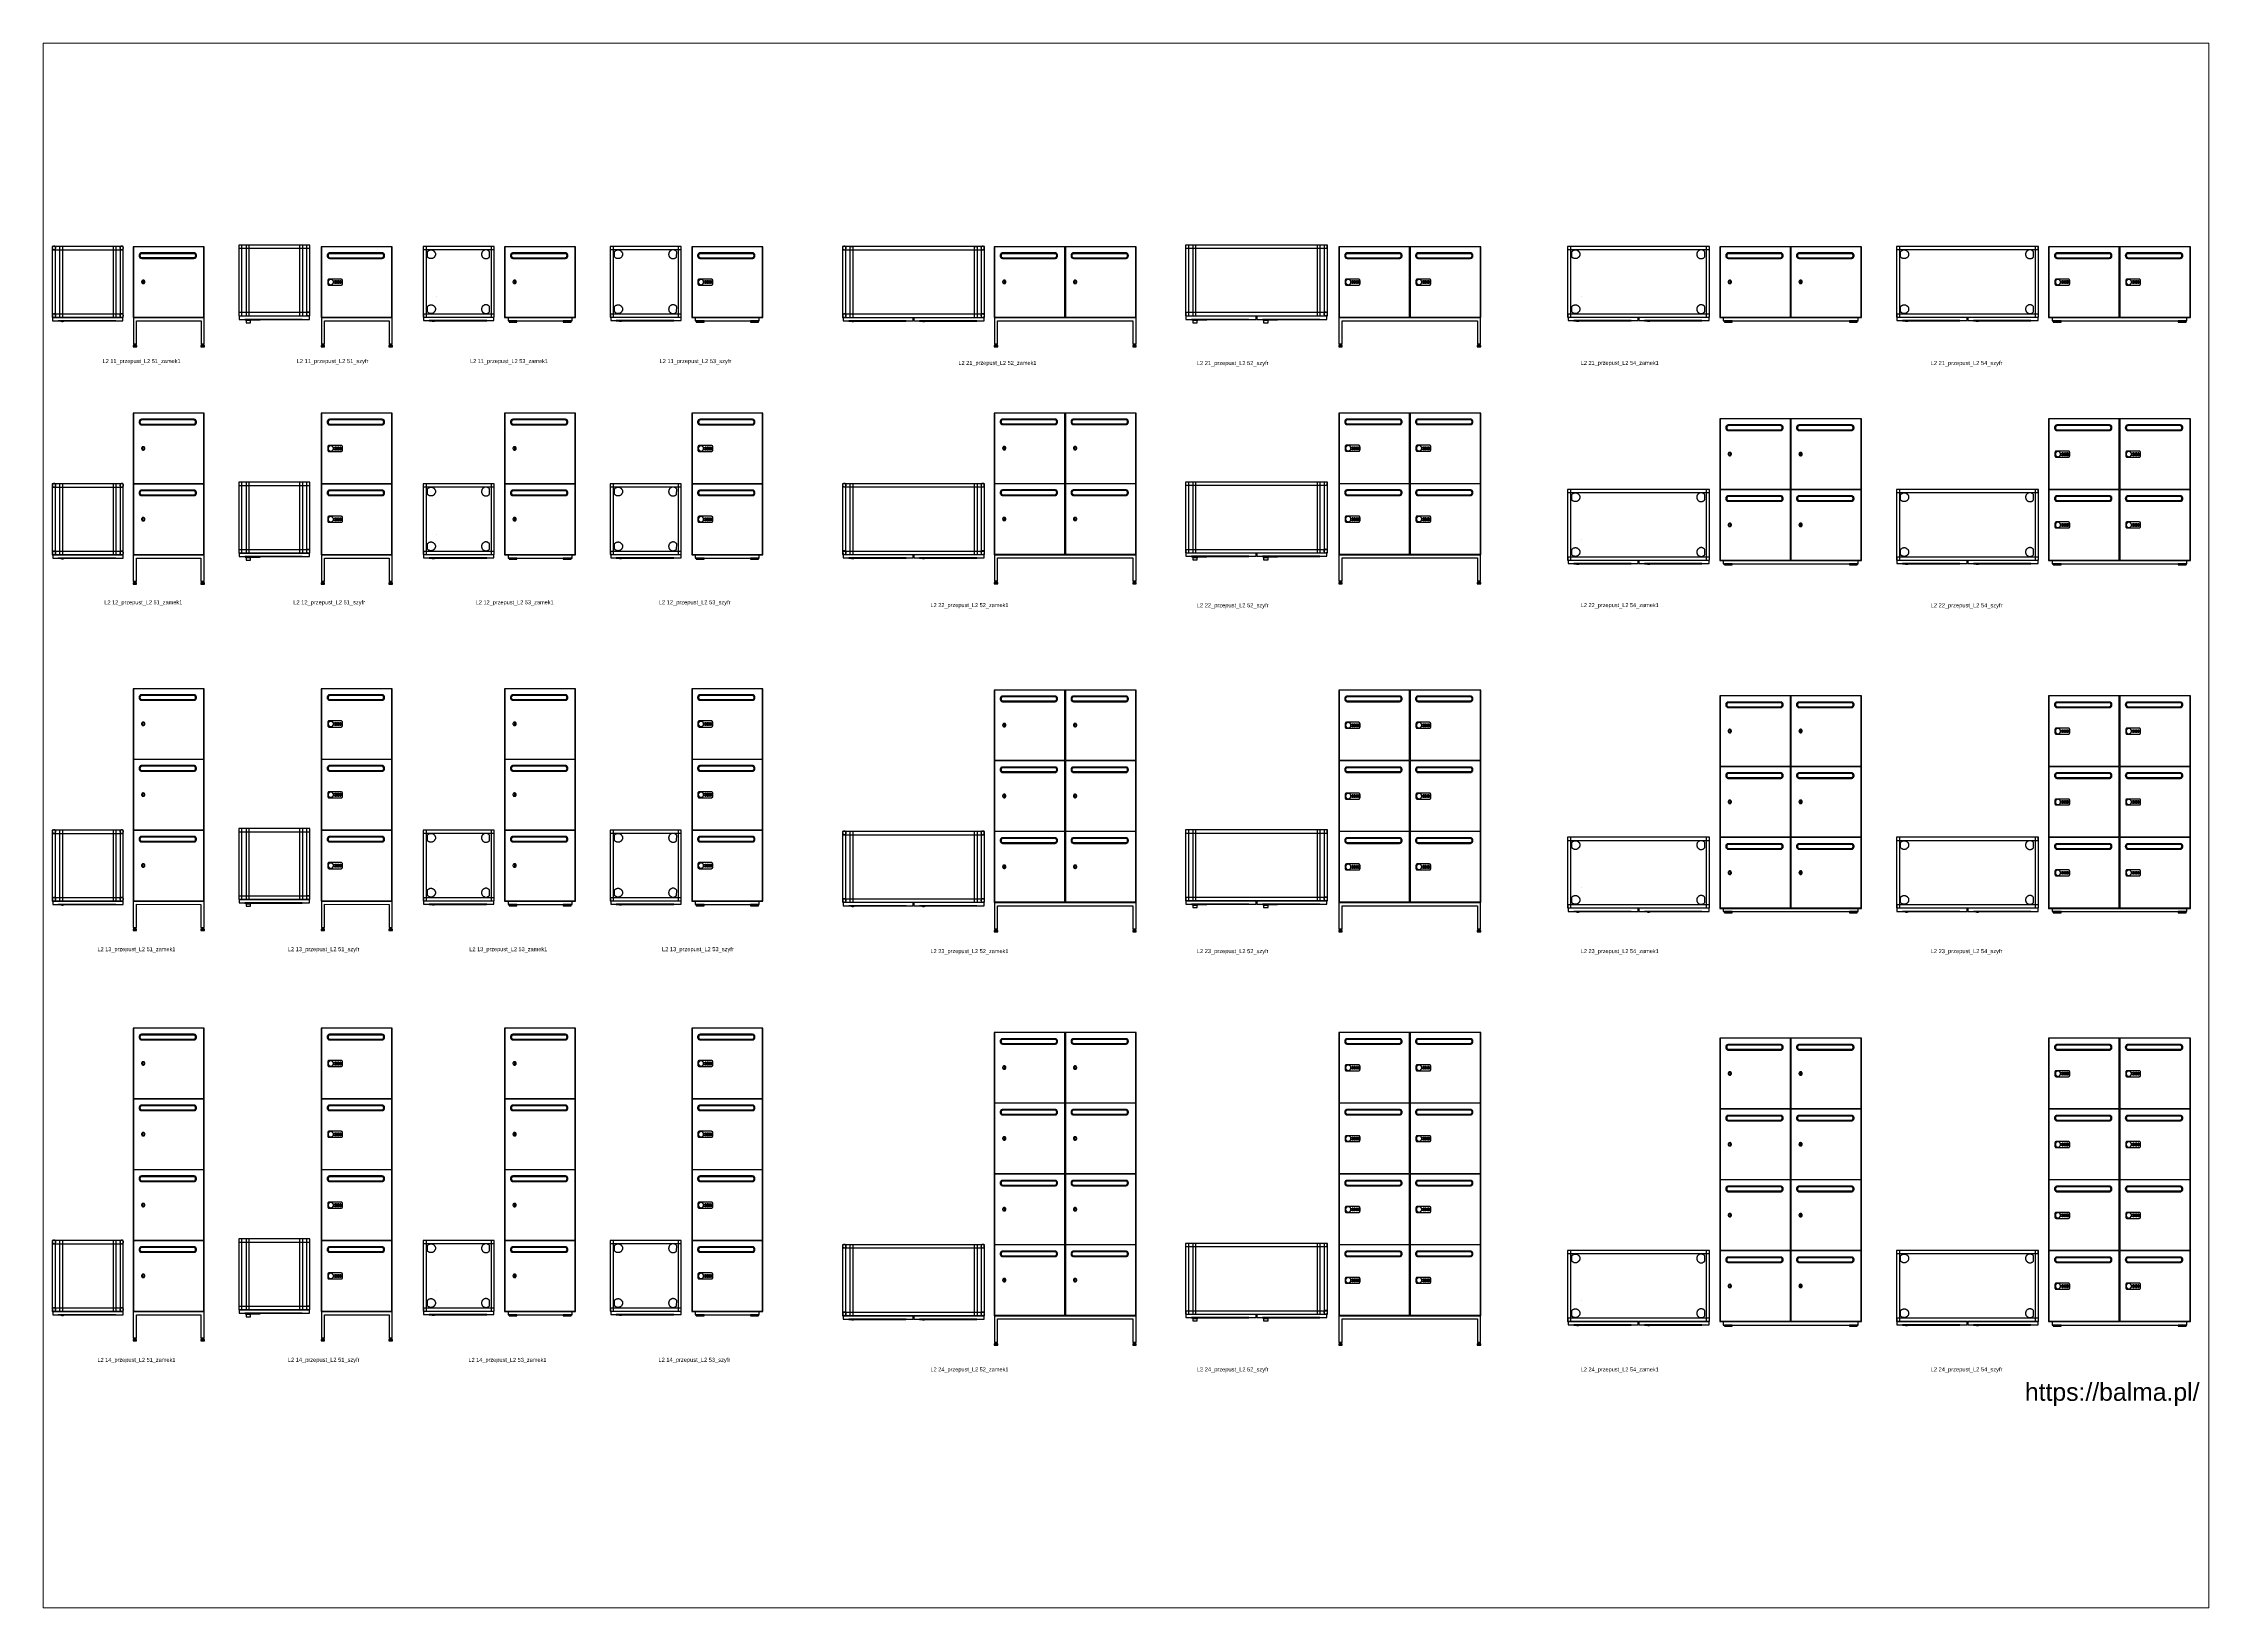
# Paper-space layout 'dwgmodels.com' of a CAD drawing. Header units: millimetres. Extents: x 0 to 257, y 5 to 190.
# The model-space entities are those that its viewports show. They can reach past a viewport. Long polylines and large blocks are cut down to what shows.
import ezdxf

# ---------------------------------------------------------------- set-up
doc = ezdxf.new("R2010")
doc.units = ezdxf.units.MM
doc.layers.add('cad-block.com', color=250, linetype='Continuous')
doc.layers.add('dwgmodels.com', color=250, linetype='Continuous')
doc.styles.add('Arial', font='arial.ttf')

# ---------------------------------------------------------------- blocks, each defined once
blk = doc.blocks.new('Locker 1_top_dwgmodels.com')
at = {"color": 0}
for points in [[(-180, -7), (-180, -7), (-180, -6), (-180, -6), (-180, -5), (-180, -5), (-181, -4), (-181, -4), (-181, -4), (-181, -3), (-181, -3), (-182, -2), (-182, -2), (-182, -1), (-182, -1), (-183, -1), (-183, 0), (-183, 0), (-184, 0), (-184, 1), (-185, 1), (-185, 1), (-185, 1), (-186, 2), (-186, 2), (-187, 2), (-187, 2), (-188, 2), (-188, 2), (-189, 2), (-189, 2), (-190, 3), (-190, 3), (-191, 3), (-191, 2), (-192, 2), (-192, 2), (-193, 2), (-193, 2), (-194, 2), (-194, 2), (-194, 2), (-195, 1), (-195, 1), (-196, 1), (-196, 1), (-196, 0), (-197, 0), (-197, 0), (-198, -1), (-198, -1), (-198, -1), (-198, -2), (-199, -2), (-199, -3), (-199, -3), (-199, -4), (-200, -4), (-200, -4), (-200, -5), (-200, -5), (-200, -6), (-200, -6), (-200, -7), (-200, -7), (-200, -8), (-200, -8), (-200, -9), (-200, -9), (-200, -10), (-200, -10), (-200, -11), (-199, -11), (-199, -12), (-199, -12), (-199, -13), (-198, -13), (-198, -13), (-198, -14), (-198, -14), (-197, -15), (-197, -15), (-196, -15), (-196, -15), (-196, -16), (-195, -16), (-195, -16), (-194, -16), (-194, -17), (-194, -17), (-193, -17), (-193, -17), (-192, -17), (-192, -17), (-191, -17), (-191, -17), (-190, -17), (-190, -17), (-189, -17), (-189, -17), (-188, -17), (-188, -17), (-187, -17), (-187, -17), (-186, -17), (-186, -16), (-185, -16), (-185, -16), (-185, -16), (-184, -15), (-184, -15), (-183, -15), (-183, -15), (-183, -14), (-182, -14), (-182, -13), (-182, -13), (-182, -13), (-181, -12), (-181, -12), (-181, -11), (-181, -11), (-181, -10), (-180, -10), (-180, -9), (-180, -9), (-180, -8), (-180, -8)], [(201, 0), (-200, 0), (-200, -400), (201, -400)], [(-182, 0), (-200, 0), (-200, -400), (-182, -400)], [(200, 0), (-200, 0), (-200, -18), (200, -18)], [(-182, 0), (-200, 0), (-200, -400), (-182, -400)], [(202, -7), (202, -7), (202, -6), (202, -6), (202, -5), (201, -5), (201, -4), (201, -4), (201, -4), (201, -3), (201, -3), (200, -2), (200, -2), (200, -1), (199, -1), (199, -1), (199, 0), (198, 0), (198, 0), (198, 1), (197, 1), (197, 1), (196, 1), (196, 2), (196, 2), (195, 2), (195, 2), (194, 2), (194, 2), (193, 2), (193, 2), (192, 3), (192, 3), (191, 3), (191, 2), (190, 2), (190, 2), (189, 2), (189, 2), (188, 2), (188, 2), (187, 2), (187, 1), (187, 1), (186, 1), (186, 1), (185, 0), (185, 0), (185, 0), (184, -1), (184, -1), (184, -1), (183, -2), (183, -2), (183, -3), (183, -3), (183, -4), (182, -4), (182, -4), (182, -5), (182, -5), (182, -6), (182, -6), (182, -7), (182, -7), (182, -8), (182, -8), (182, -9), (182, -9), (182, -10), (182, -10), (182, -11), (183, -11), (183, -12), (183, -12), (183, -13), (183, -13), (184, -13), (184, -14), (184, -14), (185, -15), (185, -15), (185, -15), (186, -15), (186, -16), (187, -16), (187, -16), (187, -16), (188, -17), (188, -17), (189, -17), (189, -17), (190, -17), (190, -17), (191, -17), (191, -17), (192, -17), (192, -17), (193, -17), (193, -17), (194, -17), (194, -17), (195, -17), (195, -17), (196, -17), (196, -16), (196, -16), (197, -16), (197, -16), (198, -15), (198, -15), (198, -15), (199, -15), (199, -14), (199, -14), (200, -13), (200, -13), (200, -13), (201, -12), (201, -12), (201, -11), (201, -11), (201, -10), (201, -10), (202, -9), (202, -9), (202, -8), (202, -8)], [(201, 0), (183, 0), (183, -400), (201, -400)], [(201, 0), (183, 0), (183, -400), (201, -400)], [(-141, 0), (-159, 0), (-159, -400), (-141, -400)], [(161, 0), (143, 0), (143, -400), (161, -400)], [(-180, -389), (-180, -389), (-180, -388), (-180, -388), (-180, -387), (-180, -387), (-180, -386), (-181, -386), (-181, -385), (-181, -385), (-181, -385), (-181, -384), (-182, -384), (-182, -383), (-182, -383), (-183, -383), (-183, -382), (-183, -382), (-184, -382), (-184, -381), (-184, -381), (-185, -381), (-185, -381), (-186, -380), (-186, -380), (-187, -380), (-187, -380), (-188, -380), (-188, -380), (-189, -379), (-189, -379), (-190, -379), (-190, -379), (-191, -379), (-191, -379), (-192, -379), (-192, -380), (-193, -380), (-193, -380), (-193, -380), (-194, -380), (-194, -380), (-195, -381), (-195, -381), (-196, -381), (-196, -381), (-196, -382), (-197, -382), (-197, -382), (-197, -383), (-198, -383), (-198, -383), (-198, -384), (-199, -384), (-199, -385), (-199, -385), (-199, -385), (-199, -386), (-200, -386), (-200, -387), (-200, -387), (-200, -388), (-200, -388), (-200, -389), (-200, -389), (-200, -390), (-200, -390), (-200, -391), (-200, -391), (-200, -392), (-200, -392), (-199, -393), (-199, -393), (-199, -394), (-199, -394), (-199, -394), (-198, -395), (-198, -395), (-198, -396), (-197, -396), (-197, -396), (-197, -397), (-196, -397), (-196, -397), (-196, -398), (-195, -398), (-195, -398), (-194, -398), (-194, -399), (-193, -399), (-193, -399), (-193, -399), (-192, -399), (-192, -399), (-191, -399), (-191, -399), (-190, -399), (-190, -399), (-189, -399), (-189, -399), (-188, -399), (-188, -399), (-187, -399), (-187, -399), (-186, -399), (-186, -398), (-185, -398), (-185, -398), (-184, -398), (-184, -397), (-184, -397), (-183, -397), (-183, -396), (-183, -396), (-182, -396), (-182, -395), (-182, -395), (-181, -394), (-181, -394), (-181, -394), (-181, -393), (-181, -393), (-180, -392), (-180, -392), (-180, -391), (-180, -391), (-180, -390), (-180, -390)], [(201, -382), (-199, -382), (-199, -400), (201, -400)], [(199, -401), (-198, -401), (-198, -419), (199, -419)], [(158, -419), (-166, -419), (-166, -420), (-166, -420), (-166, -420), (-166, -420), (-166, -420), (-166, -420), (-166, -420), (-166, -420), (-166, -420), (-166, -420), (-166, -420), (-166, -420), (-166, -420), (-166, -420), (-166, -420), (-166, -420), (-166, -420), (-166, -420), (-166, -420), (-166, -420), (-166, -420), (-166, -420), (-166, -420), (-166, -420), (-166, -420), (-166, -420), (-166, -420), (-166, -420), (-166, -420), (-166, -420), (-166, -420), (-166, -420), (-166, -420), (157, -420), (157, -420), (157, -420), (157, -420), (157, -420), (157, -420), (157, -420), (157, -420), (158, -420), (158, -420), (158, -420), (158, -420), (158, -420), (158, -420), (158, -420), (158, -420), (158, -420), (158, -420), (158, -420), (158, -420), (158, -420), (158, -420), (158, -420), (158, -420), (158, -420), (158, -420), (158, -420), (158, -420), (158, -420), (158, -420), (158, -420), (158, -420), (158, -420)], [(-134, -420), (-152, -420), (-152, -421), (-134, -421)], [(202, -389), (202, -389), (202, -388), (202, -388), (202, -387), (201, -387), (201, -386), (201, -386), (201, -385), (201, -385), (201, -385), (200, -384), (200, -384), (200, -383), (199, -383), (199, -383), (199, -382), (198, -382), (198, -382), (198, -381), (197, -381), (197, -381), (196, -381), (196, -380), (196, -380), (195, -380), (195, -380), (194, -380), (194, -380), (193, -379), (193, -379), (192, -379), (192, -379), (191, -379), (191, -379), (190, -379), (190, -380), (189, -380), (189, -380), (188, -380), (188, -380), (187, -380), (187, -381), (187, -381), (186, -381), (186, -381), (185, -382), (185, -382), (185, -382), (184, -383), (184, -383), (184, -383), (183, -384), (183, -384), (183, -385), (183, -385), (183, -385), (182, -386), (182, -386), (182, -387), (182, -387), (182, -388), (182, -388), (182, -389), (182, -389), (182, -390), (182, -390), (182, -391), (182, -391), (182, -392), (182, -392), (182, -393), (183, -393), (183, -394), (183, -394), (183, -394), (183, -395), (184, -395), (184, -396), (184, -396), (185, -396), (185, -397), (185, -397), (186, -397), (186, -398), (187, -398), (187, -398), (187, -398), (188, -399), (188, -399), (189, -399), (189, -399), (190, -399), (190, -399), (191, -399), (191, -399), (192, -399), (192, -399), (193, -399), (193, -399), (194, -399), (194, -399), (195, -399), (195, -399), (196, -399), (196, -398), (196, -398), (197, -398), (197, -398), (198, -397), (198, -397), (198, -397), (199, -396), (199, -396), (199, -396), (200, -395), (200, -395), (200, -394), (201, -394), (201, -394), (201, -393), (201, -393), (201, -392), (201, -392), (202, -391), (202, -391), (202, -390), (202, -390)]]:
    blk.add_lwpolyline(points, close=True, dxfattribs=at)
blk.add_lwpolyline([(-151, -421), (-150, -422), (-148, -422), (-147, -422), (-146, -423), (-144, -423), (-143, -423), (-142, -423), (-140, -423), (-139, -422), (-138, -422), (-136, -422), (-135, -421)], dxfattribs=at)
blk = doc.blocks.new('Locker box 1_front_dwgmodels.com')
at = {"color": 0}
for points in [[(0, 400, 0), (-401, 400, 0), (-401, 0, 0), (0, 0, 0)], [(-2, 400, 0), (-399, 400, 0), (-399, 3, 0), (-2, 3, 0)], [(-44, 351, 0), (-44, 352, 0), (-44, 352, 0), (-44, 353, 0), (-44, 354, 0), (-44, 355, 0), (-44, 355, 0), (-44, 356, 0), (-45, 357, 0), (-45, 357, 0), (-45, 358, 0), (-46, 359, 0), (-46, 359, 0), (-46, 360, 0), (-47, 360, 0), (-47, 361, 0), (-48, 361, 0), (-48, 362, 0), (-49, 362, 0), (-49, 363, 0), (-50, 363, 0), (-50, 363, 0), (-51, 364, 0), (-52, 364, 0), (-52, 364, 0), (-53, 365, 0), (-54, 365, 0), (-54, 365, 0), (-55, 365, 0), (-56, 365, 0), (-57, 365, 0), (-57, 365, 0), (-58, 366, 0), (-353, 366, 0), (-354, 365, 0), (-354, 365, 0), (-355, 365, 0), (-356, 365, 0), (-357, 365, 0), (-357, 365, 0), (-358, 365, 0), (-359, 364, 0), (-359, 364, 0), (-360, 364, 0), (-361, 363, 0), (-361, 363, 0), (-362, 363, 0), (-362, 362, 0), (-363, 362, 0), (-363, 361, 0), (-364, 361, 0), (-364, 360, 0), (-365, 360, 0), (-365, 359, 0), (-365, 359, 0), (-366, 358, 0), (-366, 357, 0), (-366, 357, 0), (-367, 356, 0), (-367, 355, 0), (-367, 355, 0), (-367, 354, 0), (-367, 353, 0), (-367, 352, 0), (-367, 352, 0), (-368, 351, 0), (-368, 349, 0), (-367, 348, 0), (-367, 348, 0), (-367, 347, 0), (-367, 346, 0), (-367, 345, 0), (-367, 345, 0), (-367, 344, 0), (-366, 343, 0), (-366, 343, 0), (-366, 342, 0), (-365, 341, 0), (-365, 341, 0), (-365, 340, 0), (-364, 340, 0), (-364, 339, 0), (-363, 339, 0), (-363, 338, 0), (-362, 338, 0), (-362, 337, 0), (-361, 337, 0), (-361, 337, 0), (-360, 336, 0), (-359, 336, 0), (-359, 336, 0), (-358, 335, 0), (-357, 335, 0), (-357, 335, 0), (-356, 335, 0), (-355, 335, 0), (-354, 335, 0), (-354, 335, 0), (-353, 334, 0), (-58, 334, 0), (-57, 335, 0), (-57, 335, 0), (-56, 335, 0), (-55, 335, 0), (-54, 335, 0), (-54, 335, 0), (-53, 335, 0), (-52, 336, 0), (-52, 336, 0), (-51, 336, 0), (-50, 337, 0), (-50, 337, 0), (-49, 337, 0), (-49, 338, 0), (-48, 338, 0), (-48, 339, 0), (-47, 339, 0), (-47, 340, 0), (-46, 340, 0), (-46, 341, 0), (-46, 341, 0), (-45, 342, 0), (-45, 343, 0), (-45, 343, 0), (-44, 344, 0), (-44, 345, 0), (-44, 345, 0), (-44, 346, 0), (-44, 347, 0), (-44, 348, 0), (-44, 348, 0), (-44, 349, 0)], [(-46, 352, 0), (-46, 352, 0), (-46, 353, 0), (-46, 353, 0), (-46, 354, 0), (-46, 354, 0), (-46, 355, 0), (-46, 356, 0), (-46, 356, 0), (-47, 357, 0), (-47, 357, 0), (-47, 358, 0), (-48, 358, 0), (-48, 359, 0), (-48, 359, 0), (-49, 360, 0), (-49, 360, 0), (-49, 360, 0), (-50, 361, 0), (-50, 361, 0), (-51, 361, 0), (-51, 362, 0), (-52, 362, 0), (-52, 362, 0), (-53, 363, 0), (-53, 363, 0), (-54, 363, 0), (-55, 363, 0), (-55, 363, 0), (-56, 363, 0), (-56, 363, 0), (-57, 363, 0), (-58, 364, 0), (-354, 364, 0), (-354, 363, 0), (-355, 363, 0), (-355, 363, 0), (-356, 363, 0), (-356, 363, 0), (-357, 363, 0), (-358, 363, 0), (-358, 363, 0), (-359, 362, 0), (-359, 362, 0), (-360, 362, 0), (-360, 361, 0), (-361, 361, 0), (-361, 361, 0), (-362, 360, 0), (-362, 360, 0), (-362, 360, 0), (-363, 359, 0), (-363, 359, 0), (-363, 358, 0), (-364, 358, 0), (-364, 357, 0), (-364, 357, 0), (-365, 356, 0), (-365, 356, 0), (-365, 355, 0), (-365, 354, 0), (-365, 354, 0), (-365, 353, 0), (-365, 353, 0), (-365, 352, 0), (-366, 352, 0), (-366, 348, 0), (-365, 348, 0), (-365, 347, 0), (-365, 347, 0), (-365, 346, 0), (-365, 346, 0), (-365, 345, 0), (-365, 344, 0), (-365, 344, 0), (-364, 343, 0), (-364, 343, 0), (-364, 342, 0), (-363, 342, 0), (-363, 341, 0), (-363, 341, 0), (-362, 340, 0), (-362, 340, 0), (-362, 340, 0), (-361, 339, 0), (-361, 339, 0), (-360, 339, 0), (-360, 338, 0), (-359, 338, 0), (-359, 338, 0), (-358, 337, 0), (-358, 337, 0), (-357, 337, 0), (-356, 337, 0), (-356, 337, 0), (-355, 337, 0), (-355, 337, 0), (-354, 337, 0), (-354, 336, 0), (-58, 336, 0), (-57, 337, 0), (-56, 337, 0), (-56, 337, 0), (-55, 337, 0), (-55, 337, 0), (-54, 337, 0), (-53, 337, 0), (-53, 337, 0), (-52, 338, 0), (-52, 338, 0), (-51, 338, 0), (-51, 339, 0), (-50, 339, 0), (-50, 339, 0), (-49, 340, 0), (-49, 340, 0), (-49, 340, 0), (-48, 341, 0), (-48, 341, 0), (-48, 342, 0), (-47, 342, 0), (-47, 343, 0), (-47, 343, 0), (-46, 344, 0), (-46, 344, 0), (-46, 345, 0), (-46, 346, 0), (-46, 346, 0), (-46, 347, 0), (-46, 347, 0), (-46, 348, 0), (-46, 348, 0)], [(-48, 351, 0), (-48, 352, 0), (-48, 352, 0), (-49, 353, 0), (-49, 353, 0), (-49, 354, 0), (-49, 354, 0), (-49, 355, 0), (-49, 355, 0), (-49, 356, 0), (-50, 356, 0), (-50, 357, 0), (-50, 357, 0), (-50, 357, 0), (-51, 358, 0), (-51, 358, 0), (-51, 358, 0), (-52, 359, 0), (-52, 359, 0), (-52, 359, 0), (-53, 360, 0), (-53, 360, 0), (-54, 360, 0), (-54, 360, 0), (-55, 361, 0), (-55, 361, 0), (-56, 361, 0), (-56, 361, 0), (-57, 361, 0), (-57, 361, 0), (-58, 361, 0), (-58, 361, 0), (-59, 361, 0), (-352, 361, 0), (-353, 361, 0), (-353, 361, 0), (-354, 361, 0), (-354, 361, 0), (-355, 361, 0), (-355, 361, 0), (-356, 361, 0), (-356, 361, 0), (-357, 360, 0), (-357, 360, 0), (-358, 360, 0), (-358, 360, 0), (-359, 359, 0), (-359, 359, 0), (-359, 359, 0), (-360, 358, 0), (-360, 358, 0), (-360, 358, 0), (-361, 357, 0), (-361, 357, 0), (-361, 357, 0), (-361, 356, 0), (-362, 356, 0), (-362, 355, 0), (-362, 355, 0), (-362, 354, 0), (-362, 354, 0), (-362, 353, 0), (-362, 353, 0), (-363, 352, 0), (-363, 352, 0), (-363, 351, 0), (-363, 349, 0), (-363, 348, 0), (-363, 348, 0), (-362, 347, 0), (-362, 347, 0), (-362, 346, 0), (-362, 346, 0), (-362, 345, 0), (-362, 345, 0), (-362, 344, 0), (-361, 344, 0), (-361, 343, 0), (-361, 343, 0), (-361, 343, 0), (-360, 342, 0), (-360, 342, 0), (-360, 342, 0), (-359, 341, 0), (-359, 341, 0), (-359, 341, 0), (-358, 340, 0), (-358, 340, 0), (-357, 340, 0), (-357, 340, 0), (-356, 339, 0), (-356, 339, 0), (-355, 339, 0), (-355, 339, 0), (-354, 339, 0), (-354, 339, 0), (-353, 339, 0), (-353, 339, 0), (-352, 339, 0), (-59, 339, 0), (-58, 339, 0), (-58, 339, 0), (-57, 339, 0), (-57, 339, 0), (-56, 339, 0), (-56, 339, 0), (-55, 339, 0), (-55, 339, 0), (-54, 340, 0), (-54, 340, 0), (-53, 340, 0), (-53, 340, 0), (-52, 341, 0), (-52, 341, 0), (-52, 341, 0), (-51, 342, 0), (-51, 342, 0), (-51, 342, 0), (-50, 343, 0), (-50, 343, 0), (-50, 343, 0), (-50, 344, 0), (-49, 344, 0), (-49, 345, 0), (-49, 345, 0), (-49, 346, 0), (-49, 346, 0), (-49, 347, 0), (-49, 347, 0), (-48, 348, 0), (-48, 348, 0), (-48, 349, 0)], [(-335, 202, 0), (-335, 202, 0), (-335, 203, 0), (-335, 203, 0), (-335, 204, 0), (-335, 204, 0), (-335, 204, 0), (-336, 205, 0), (-336, 205, 0), (-336, 206, 0), (-336, 206, 0), (-336, 207, 0), (-337, 207, 0), (-337, 207, 0), (-337, 208, 0), (-337, 208, 0), (-338, 208, 0), (-338, 209, 0), (-338, 209, 0), (-339, 209, 0), (-339, 209, 0), (-340, 210, 0), (-340, 210, 0), (-340, 210, 0), (-341, 210, 0), (-341, 210, 0), (-342, 211, 0), (-342, 211, 0), (-343, 211, 0), (-343, 211, 0), (-343, 211, 0), (-344, 211, 0), (-344, 211, 0), (-345, 211, 0), (-345, 211, 0), (-346, 211, 0), (-346, 211, 0), (-347, 211, 0), (-347, 211, 0), (-348, 210, 0), (-348, 210, 0), (-349, 210, 0), (-349, 210, 0), (-349, 210, 0), (-350, 209, 0), (-350, 209, 0), (-350, 209, 0), (-351, 209, 0), (-351, 208, 0), (-351, 208, 0), (-352, 208, 0), (-352, 207, 0), (-352, 207, 0), (-352, 207, 0), (-353, 206, 0), (-353, 206, 0), (-353, 205, 0), (-353, 205, 0), (-353, 204, 0), (-354, 204, 0), (-354, 204, 0), (-354, 203, 0), (-354, 203, 0), (-354, 202, 0), (-354, 202, 0), (-354, 201, 0), (-354, 201, 0), (-354, 200, 0), (-354, 200, 0), (-354, 199, 0), (-353, 199, 0), (-353, 198, 0), (-353, 198, 0), (-353, 198, 0), (-353, 197, 0), (-352, 197, 0), (-352, 196, 0), (-352, 196, 0), (-352, 196, 0), (-351, 195, 0), (-351, 195, 0), (-351, 195, 0), (-350, 194, 0), (-350, 194, 0), (-350, 194, 0), (-349, 194, 0), (-349, 193, 0), (-349, 193, 0), (-348, 193, 0), (-348, 193, 0), (-347, 193, 0), (-347, 193, 0), (-346, 192, 0), (-346, 192, 0), (-345, 192, 0), (-345, 192, 0), (-344, 192, 0), (-344, 192, 0), (-343, 192, 0), (-343, 192, 0), (-343, 192, 0), (-342, 193, 0), (-342, 193, 0), (-341, 193, 0), (-341, 193, 0), (-340, 193, 0), (-340, 193, 0), (-340, 194, 0), (-339, 194, 0), (-339, 194, 0), (-338, 194, 0), (-338, 195, 0), (-338, 195, 0), (-337, 195, 0), (-337, 196, 0), (-337, 196, 0), (-337, 196, 0), (-336, 197, 0), (-336, 197, 0), (-336, 198, 0), (-336, 198, 0), (-336, 198, 0), (-335, 199, 0), (-335, 199, 0), (-335, 200, 0), (-335, 200, 0), (-335, 201, 0), (-335, 201, 0)], [(-344, 208, 0), (-345, 208, 0), (-345, 195, 0), (-344, 195, 0)]]:
    blk.add_polyline3d(points, close=True, dxfattribs=at)
blk = doc.blocks.new('Locker 1 base_front_dwgmodels.com')
at = {"color": 0}
for points in [[(9, 15, 0), (9, 165, 0), (-391, 165, 0), (-391, 15, 0), (-373, 15, 0), (-373, 147, 0), (-9, 147, 0), (-9, 15, 0)], [(-372, 8, 0), (-392, 8, 0), (-392, 0, 0), (-372, 0, 0)], [(-376, 10, 0), (-389, 10, 0), (-389, 8, 0), (-376, 8, 0)], [(-378, 15, 0), (-387, 15, 0), (-387, 10, 0), (-378, 10, 0)], [(10, 8, 0), (-10, 8, 0), (-10, 0, 0), (10, 0, 0)], [(6, 10, 0), (-6, 10, 0), (-6, 8, 0), (6, 8, 0)], [(5, 15, 0), (-5, 15, 0), (-5, 10, 0), (5, 10, 0)]]:
    blk.add_polyline3d(points, close=True, dxfattribs=at)

msp = doc.modelspace()

# ---------------------------------------------------------------- linework, layer by layer
at = {"color": 0}
for points in [[(2529, 7235), (2129, 7235), (2129, 7217), (2529, 7217)], [(2146, 7235), (2129, 7235), (2129, 6835), (2146, 6835)], [(2187, 7234), (2169, 7234), (2169, 6835), (2187, 6835)], [(2489, 7234), (2471, 7234), (2471, 6835), (2489, 6835)], [(2529, 7235), (2511, 7235), (2511, 6835), (2529, 6835)], [(3571, 7227), (3170, 7227), (3170, 6827), (3571, 6827)], [(3188, 7227), (3170, 7227), (3170, 6827), (3188, 6827)], [(3570, 7227), (3170, 7227), (3170, 7209), (3570, 7209)], [(3188, 7227), (3170, 7227), (3170, 6827), (3188, 6827)], [(3571, 7227), (3553, 7227), (3553, 6827), (3571, 6827)], [(3571, 7227), (3553, 7227), (3553, 6827), (3571, 6827)], [(4627, 7227), (4226, 7227), (4226, 6827), (4627, 6827)], [(4244, 7227), (4226, 7227), (4226, 6827), (4244, 6827)], [(4626, 7227), (4226, 7227), (4226, 7209), (4626, 7209)], [(4244, 7227), (4226, 7227), (4226, 6827), (4244, 6827)], [(4627, 7227), (4609, 7227), (4609, 6827), (4627, 6827)], [(4627, 7227), (4609, 7227), (4609, 6827), (4627, 6827)], [(5558, 7218), (5558, 7219), (5558, 7219), (5557, 7220), (5557, 7220), (5557, 7221), (5557, 7221), (5557, 7222), (5557, 7222), (5557, 7222), (5556, 7223), (5556, 7223), (5556, 7224), (5556, 7224), (5555, 7224), (5555, 7225), (5555, 7225), (5554, 7225), (5554, 7226), (5554, 7226), (5553, 7226), (5553, 7227), (5552, 7227), (5552, 7227), (5551, 7227), (5551, 7227), (5551, 7228), (5550, 7228), (5550, 7228), (5549, 7228), (5549, 7228), (5548, 7228), (5548, 7228), (5547, 7228), (5547, 7228), (5546, 7228), (5546, 7228), (5545, 7228), (5545, 7228), (5544, 7227), (5544, 7227), (5543, 7227), (5543, 7227), (5542, 7227), (5542, 7226), (5542, 7226), (5541, 7226), (5541, 7225), (5541, 7225), (5540, 7225), (5540, 7224), (5540, 7224), (5539, 7224), (5539, 7223), (5539, 7223), (5539, 7222), (5538, 7222), (5538, 7222), (5538, 7221), (5538, 7221), (5538, 7220), (5538, 7220), (5538, 7219), (5538, 7219), (5538, 7218), (5538, 7218), (5538, 7217), (5538, 7217), (5538, 7216), (5538, 7216), (5538, 7215), (5538, 7215), (5538, 7214), (5539, 7214), (5539, 7213), (5539, 7213), (5539, 7212), (5540, 7212), (5540, 7212), (5540, 7211), (5541, 7211), (5541, 7211), (5541, 7210), (5542, 7210), (5542, 7210), (5542, 7210), (5543, 7209), (5543, 7209), (5544, 7209), (5544, 7209), (5545, 7209), (5545, 7208), (5546, 7208), (5546, 7208), (5547, 7208), (5547, 7208), (5548, 7208), (5548, 7208), (5549, 7208), (5549, 7208), (5550, 7208), (5550, 7208), (5551, 7209), (5551, 7209), (5551, 7209), (5552, 7209), (5552, 7209), (5553, 7210), (5553, 7210), (5554, 7210), (5554, 7210), (5554, 7211), (5555, 7211), (5555, 7211), (5555, 7212), (5556, 7212), (5556, 7212), (5556, 7213), (5556, 7213), (5557, 7214), (5557, 7214), (5557, 7215), (5557, 7215), (5557, 7216), (5557, 7216), (5557, 7217), (5558, 7217), (5558, 7218)], [(6339, 7226), (5538, 7226), (5538, 6826), (6339, 6826)], [(5556, 7226), (5538, 7226), (5538, 6826), (5556, 6826)], [(6338, 7226), (5538, 7226), (5538, 7208), (6338, 7208)], [(5556, 7226), (5538, 7226), (5538, 6826), (5556, 6826)], [(5597, 7225), (5579, 7225), (5579, 6826), (5597, 6826)], [(6299, 7225), (6281, 7225), (6281, 6826), (6299, 6826)], [(6339, 7218), (6339, 7219), (6339, 7219), (6339, 7220), (6339, 7220), (6339, 7221), (6339, 7221), (6339, 7222), (6339, 7222), (6338, 7222), (6338, 7223), (6338, 7223), (6338, 7224), (6337, 7224), (6337, 7224), (6337, 7225), (6337, 7225), (6336, 7225), (6336, 7226), (6335, 7226), (6335, 7226), (6335, 7227), (6334, 7227), (6334, 7227), (6333, 7227), (6333, 7227), (6332, 7228), (6332, 7228), (6331, 7228), (6331, 7228), (6330, 7228), (6330, 7228), (6329, 7228), (6329, 7228), (6328, 7228), (6328, 7228), (6327, 7228), (6327, 7228), (6326, 7228), (6326, 7227), (6326, 7227), (6325, 7227), (6325, 7227), (6324, 7227), (6324, 7226), (6323, 7226), (6323, 7226), (6323, 7225), (6322, 7225), (6322, 7225), (6322, 7224), (6321, 7224), (6321, 7224), (6321, 7223), (6321, 7223), (6320, 7222), (6320, 7222), (6320, 7222), (6320, 7221), (6320, 7221), (6320, 7220), (6320, 7220), (6319, 7219), (6319, 7219), (6319, 7218), (6319, 7218), (6319, 7217), (6320, 7217), (6320, 7216), (6320, 7216), (6320, 7215), (6320, 7215), (6320, 7214), (6320, 7214), (6321, 7213), (6321, 7213), (6321, 7212), (6321, 7212), (6322, 7212), (6322, 7211), (6322, 7211), (6323, 7211), (6323, 7210), (6323, 7210), (6324, 7210), (6324, 7210), (6325, 7209), (6325, 7209), (6326, 7209), (6326, 7209), (6326, 7209), (6327, 7208), (6327, 7208), (6328, 7208), (6328, 7208), (6329, 7208), (6329, 7208), (6330, 7208), (6330, 7208), (6331, 7208), (6331, 7208), (6332, 7208), (6332, 7209), (6333, 7209), (6333, 7209), (6334, 7209), (6334, 7209), (6335, 7210), (6335, 7210), (6335, 7210), (6336, 7210), (6336, 7211), (6337, 7211), (6337, 7211), (6337, 7212), (6337, 7212), (6338, 7212), (6338, 7213), (6338, 7213), (6338, 7214), (6339, 7214), (6339, 7215), (6339, 7215), (6339, 7216), (6339, 7216), (6339, 7217), (6339, 7217), (6339, 7218)], [(6339, 7226), (6321, 7226), (6321, 6826), (6339, 6826)], [(6339, 7226), (6321, 7226), (6321, 6826), (6339, 6826)], [(8274, 7235), (7474, 7235), (7474, 7217), (8274, 7217)], [(7492, 7235), (7474, 7235), (7474, 6835), (7492, 6835)], [(7533, 7234), (7515, 7234), (7515, 6835), (7533, 6835)], [(8235, 7234), (8217, 7234), (8217, 6835), (8235, 6835)], [(8275, 7235), (8257, 7235), (8257, 6835), (8275, 6835)], [(10433, 7227), (9632, 7227), (9632, 6827), (10433, 6827)], [(9650, 7227), (9632, 7227), (9632, 6827), (9650, 6827)], [(10432, 7227), (9632, 7227), (9632, 7209), (10432, 7209)], [(9650, 7227), (9632, 7227), (9632, 6827), (9650, 6827)], [(10433, 7227), (10415, 7227), (10415, 6827), (10433, 6827)], [(10433, 7227), (10415, 7227), (10415, 6827), (10433, 6827)], [(12290, 7227), (11489, 7227), (11489, 6827), (12290, 6827)], [(11507, 7227), (11489, 7227), (11489, 6827), (11507, 6827)], [(12289, 7227), (11489, 7227), (11489, 7209), (12289, 7209)], [(11507, 7227), (11489, 7227), (11489, 6827), (11507, 6827)], [(12290, 7227), (12272, 7227), (12272, 6827), (12290, 6827)], [(12290, 7227), (12272, 7227), (12272, 6827), (12290, 6827)], [(3193, 7197), (3194, 7198), (3195, 7199), (3196, 7200), (3197, 7201), (3198, 7202), (3199, 7203), (3200, 7204), (3201, 7204), (3202, 7205), (3203, 7205), (3204, 7206), (3206, 7206), (3207, 7207), (3208, 7207), (3209, 7207), (3211, 7207), (3212, 7207), (3213, 7207), (3214, 7207), (3216, 7207), (3217, 7207), (3218, 7207), (3219, 7207), (3221, 7206), (3222, 7206), (3223, 7205), (3224, 7205), (3225, 7204), (3227, 7204), (3228, 7203), (3229, 7202), (3230, 7201), (3231, 7200), (3232, 7199), (3233, 7198), (3233, 7197), (3234, 7196), (3235, 7195), (3235, 7194), (3236, 7193), (3237, 7191), (3237, 7190), (3237, 7189), (3238, 7188), (3238, 7187), (3238, 7185), (3238, 7184), (3238, 7183), (3238, 7181), (3238, 7180), (3238, 7179), (3238, 7178), (3237, 7176), (3237, 7175), (3237, 7174), (3236, 7173), (3236, 7172), (3235, 7170), (3234, 7169), (3234, 7168), (3233, 7167), (3232, 7166), (3231, 7165), (3230, 7164), (3229, 7163), (3228, 7162), (3227, 7162), (3226, 7161), (3225, 7160), (3223, 7160), (3222, 7159), (3221, 7159), (3220, 7158), (3219, 7158), (3217, 7158), (3216, 7158), (3215, 7158), (3213, 7158), (3212, 7158), (3211, 7158), (3210, 7158), (3208, 7158), (3207, 7158), (3206, 7159), (3205, 7159), (3204, 7160), (3202, 7160), (3201, 7161), (3200, 7161), (3199, 7162), (3198, 7163), (3197, 7164), (3196, 7165), (3195, 7166), (3194, 7167), (3193, 7168)], [(3544, 7197), (3543, 7198), (3542, 7199), (3541, 7200), (3540, 7201), (3539, 7202), (3538, 7203), (3537, 7204), (3536, 7204), (3535, 7205), (3534, 7205), (3533, 7206), (3531, 7206), (3530, 7207), (3529, 7207), (3528, 7207), (3526, 7207), (3525, 7207), (3524, 7207), (3523, 7207), (3521, 7207), (3520, 7207), (3519, 7207), (3517, 7207), (3516, 7206), (3515, 7206), (3514, 7205), (3513, 7205), (3511, 7204), (3510, 7204), (3509, 7203), (3508, 7202), (3507, 7201), (3506, 7200), (3505, 7199), (3504, 7198), (3503, 7197), (3503, 7196), (3502, 7195), (3501, 7194), (3501, 7193), (3500, 7191), (3500, 7190), (3500, 7189), (3499, 7188), (3499, 7187), (3499, 7185), (3499, 7184), (3499, 7183), (3499, 7181), (3499, 7180), (3499, 7179), (3499, 7178), (3499, 7176), (3500, 7175), (3500, 7174), (3501, 7173), (3501, 7172), (3502, 7170), (3503, 7169), (3503, 7168), (3504, 7167), (3505, 7166), (3506, 7165), (3507, 7164), (3508, 7163), (3509, 7162), (3510, 7162), (3511, 7161), (3512, 7160), (3513, 7160), (3515, 7159), (3516, 7159), (3517, 7158), (3518, 7158), (3520, 7158), (3521, 7158), (3522, 7158), (3523, 7158), (3525, 7158), (3526, 7158), (3527, 7158), (3528, 7158), (3530, 7158), (3531, 7159), (3532, 7159), (3533, 7160), (3535, 7160), (3536, 7161), (3537, 7161), (3538, 7162), (3539, 7163), (3540, 7164), (3541, 7165), (3542, 7166), (3543, 7167), (3544, 7168)], [(4250, 7197), (4251, 7198), (4251, 7199), (4252, 7200), (4253, 7201), (4254, 7202), (4255, 7203), (4256, 7204), (4258, 7204), (4259, 7205), (4260, 7205), (4261, 7206), (4262, 7206), (4264, 7207), (4265, 7207), (4266, 7207), (4267, 7207), (4269, 7207), (4270, 7207), (4271, 7207), (4272, 7207), (4274, 7207), (4275, 7207), (4276, 7207), (4277, 7206), (4279, 7206), (4280, 7205), (4281, 7205), (4282, 7204), (4283, 7204), (4284, 7203), (4285, 7202), (4287, 7201), (4288, 7200), (4288, 7199), (4289, 7198), (4290, 7197), (4291, 7196), (4292, 7195), (4292, 7194), (4293, 7193), (4293, 7191), (4294, 7190), (4294, 7189), (4294, 7188), (4295, 7187), (4295, 7185), (4295, 7184), (4295, 7183), (4295, 7181), (4295, 7180), (4295, 7179), (4294, 7178), (4294, 7176), (4294, 7175), (4293, 7174), (4293, 7173), (4292, 7172), (4292, 7170), (4291, 7169), (4290, 7168), (4290, 7167), (4289, 7166), (4288, 7165), (4287, 7164), (4286, 7163), (4285, 7162), (4284, 7162), (4282, 7161), (4281, 7160), (4280, 7160), (4279, 7159), (4278, 7159), (4276, 7158), (4275, 7158), (4274, 7158), (4273, 7158), (4271, 7158), (4270, 7158), (4269, 7158), (4268, 7158), (4266, 7158), (4265, 7158), (4264, 7158), (4263, 7159), (4261, 7159), (4260, 7160), (4259, 7160), (4258, 7161), (4257, 7161), (4256, 7162), (4255, 7163), (4254, 7164), (4253, 7165), (4252, 7166), (4251, 7167), (4250, 7168)], [(4601, 7197), (4600, 7198), (4599, 7199), (4598, 7200), (4597, 7201), (4596, 7202), (4595, 7203), (4594, 7204), (4593, 7204), (4592, 7205), (4590, 7205), (4589, 7206), (4588, 7206), (4587, 7207), (4586, 7207), (4584, 7207), (4583, 7207), (4582, 7207), (4580, 7207), (4579, 7207), (4578, 7207), (4577, 7207), (4575, 7207), (4574, 7207), (4573, 7206), (4572, 7206), (4571, 7205), (4569, 7205), (4568, 7204), (4567, 7204), (4566, 7203), (4565, 7202), (4564, 7201), (4563, 7200), (4562, 7199), (4561, 7198), (4560, 7197), (4559, 7196), (4559, 7195), (4558, 7194), (4558, 7193), (4557, 7191), (4557, 7190), (4556, 7189), (4556, 7188), (4556, 7187), (4556, 7185), (4555, 7184), (4555, 7183), (4555, 7181), (4556, 7180), (4556, 7179), (4556, 7178), (4556, 7176), (4557, 7175), (4557, 7174), (4557, 7173), (4558, 7172), (4559, 7170), (4559, 7169), (4560, 7168), (4561, 7167), (4562, 7166), (4563, 7165), (4563, 7164), (4565, 7163), (4566, 7162), (4567, 7162), (4568, 7161), (4569, 7160), (4570, 7160), (4571, 7159), (4573, 7159), (4574, 7158), (4575, 7158), (4576, 7158), (4578, 7158), (4579, 7158), (4580, 7158), (4581, 7158), (4583, 7158), (4584, 7158), (4585, 7158), (4586, 7158), (4588, 7159), (4589, 7159), (4590, 7160), (4591, 7160), (4592, 7161), (4593, 7161), (4595, 7162), (4596, 7163), (4597, 7164), (4598, 7165), (4599, 7166), (4599, 7167), (4600, 7168)], [(9655, 7197), (9656, 7198), (9657, 7199), (9658, 7200), (9659, 7201), (9660, 7202), (9661, 7203), (9662, 7204), (9663, 7204), (9664, 7205), (9666, 7205), (9667, 7206), (9668, 7206), (9669, 7207), (9670, 7207), (9672, 7207), (9673, 7207), (9674, 7207), (9675, 7207), (9677, 7207), (9678, 7207), (9679, 7207), (9680, 7207), (9682, 7207), (9683, 7206), (9684, 7206), (9685, 7205), (9687, 7205), (9688, 7204), (9689, 7204), (9690, 7203), (9691, 7202), (9692, 7201), (9693, 7200), (9694, 7199), (9695, 7198), (9696, 7197), (9697, 7196), (9697, 7195), (9698, 7194), (9698, 7193), (9699, 7191), (9699, 7190), (9700, 7189), (9700, 7188), (9700, 7187), (9700, 7185), (9700, 7184), (9700, 7183), (9700, 7181), (9700, 7180), (9700, 7179), (9700, 7178), (9700, 7176), (9699, 7175), (9699, 7174), (9699, 7173), (9698, 7172), (9697, 7170), (9697, 7169), (9696, 7168), (9695, 7167), (9694, 7166), (9693, 7165), (9692, 7164), (9691, 7163), (9690, 7162), (9689, 7162), (9688, 7161), (9687, 7160), (9686, 7160), (9685, 7159), (9683, 7159), (9682, 7158), (9681, 7158), (9680, 7158), (9678, 7158), (9677, 7158), (9676, 7158), (9675, 7158), (9673, 7158), (9672, 7158), (9671, 7158), (9670, 7158), (9668, 7159), (9667, 7159), (9666, 7160), (9665, 7160), (9664, 7161), (9662, 7161), (9661, 7162), (9660, 7163), (9659, 7164), (9658, 7165), (9657, 7166), (9656, 7167), (9656, 7168)], [(10406, 7197), (10405, 7198), (10404, 7199), (10404, 7200), (10403, 7201), (10402, 7202), (10400, 7203), (10399, 7204), (10398, 7204), (10397, 7205), (10396, 7205), (10395, 7206), (10394, 7206), (10392, 7207), (10391, 7207), (10390, 7207), (10389, 7207), (10387, 7207), (10386, 7207), (10385, 7207), (10384, 7207), (10382, 7207), (10381, 7207), (10380, 7207), (10379, 7206), (10377, 7206), (10376, 7205), (10375, 7205), (10374, 7204), (10373, 7204), (10372, 7203), (10370, 7202), (10369, 7201), (10368, 7200), (10367, 7199), (10367, 7198), (10366, 7197), (10365, 7196), (10364, 7195), (10364, 7194), (10363, 7193), (10363, 7191), (10362, 7190), (10362, 7189), (10362, 7188), (10361, 7187), (10361, 7185), (10361, 7184), (10361, 7183), (10361, 7181), (10361, 7180), (10361, 7179), (10362, 7178), (10362, 7176), (10362, 7175), (10363, 7174), (10363, 7173), (10364, 7172), (10364, 7170), (10365, 7169), (10366, 7168), (10366, 7167), (10367, 7166), (10368, 7165), (10369, 7164), (10370, 7163), (10371, 7162), (10372, 7162), (10373, 7161), (10375, 7160), (10376, 7160), (10377, 7159), (10378, 7159), (10379, 7158), (10381, 7158), (10382, 7158), (10383, 7158), (10384, 7158), (10386, 7158), (10387, 7158), (10388, 7158), (10390, 7158), (10391, 7158), (10392, 7158), (10393, 7159), (10394, 7159), (10396, 7160), (10397, 7160), (10398, 7161), (10399, 7161), (10400, 7162), (10401, 7163), (10402, 7164), (10403, 7165), (10404, 7166), (10405, 7167), (10406, 7168)], [(11512, 7197), (11513, 7198), (11514, 7199), (11515, 7200), (11516, 7201), (11517, 7202), (11518, 7203), (11519, 7204), (11520, 7204), (11521, 7205), (11522, 7205), (11523, 7206), (11525, 7206), (11526, 7207), (11527, 7207), (11528, 7207), (11530, 7207), (11531, 7207), (11532, 7207), (11533, 7207), (11535, 7207), (11536, 7207), (11537, 7207), (11538, 7207), (11540, 7206), (11541, 7206), (11542, 7205), (11543, 7205), (11544, 7204), (11546, 7204), (11547, 7203), (11548, 7202), (11549, 7201), (11550, 7200), (11551, 7199), (11552, 7198), (11552, 7197), (11553, 7196), (11554, 7195), (11555, 7194), (11555, 7193), (11556, 7191), (11556, 7190), (11556, 7189), (11557, 7188), (11557, 7187), (11557, 7185), (11557, 7184), (11557, 7183), (11557, 7181), (11557, 7180), (11557, 7179), (11557, 7178), (11556, 7176), (11556, 7175), (11556, 7174), (11555, 7173), (11555, 7172), (11554, 7170), (11553, 7169), (11553, 7168), (11552, 7167), (11551, 7166), (11550, 7165), (11549, 7164), (11548, 7163), (11547, 7162), (11546, 7162), (11545, 7161), (11544, 7160), (11542, 7160), (11541, 7159), (11540, 7159), (11539, 7158), (11538, 7158), (11536, 7158), (11535, 7158), (11534, 7158), (11532, 7158), (11531, 7158), (11530, 7158), (11529, 7158), (11527, 7158), (11526, 7158), (11525, 7159), (11524, 7159), (11523, 7160), (11521, 7160), (11520, 7161), (11519, 7161), (11518, 7162), (11517, 7163), (11516, 7164), (11515, 7165), (11514, 7166), (11513, 7167), (11512, 7168)], [(12263, 7197), (12262, 7198), (12261, 7199), (12260, 7200), (12259, 7201), (12258, 7202), (12257, 7203), (12256, 7204), (12255, 7204), (12254, 7205), (12253, 7205), (12252, 7206), (12250, 7206), (12249, 7207), (12248, 7207), (12247, 7207), (12245, 7207), (12244, 7207), (12243, 7207), (12242, 7207), (12240, 7207), (12239, 7207), (12238, 7207), (12236, 7207), (12235, 7206), (12234, 7206), (12233, 7205), (12232, 7205), (12230, 7204), (12229, 7204), (12228, 7203), (12227, 7202), (12226, 7201), (12225, 7200), (12224, 7199), (12223, 7198), (12222, 7197), (12222, 7196), (12221, 7195), (12220, 7194), (12220, 7193), (12219, 7191), (12219, 7190), (12219, 7189), (12218, 7188), (12218, 7187), (12218, 7185), (12218, 7184), (12218, 7183), (12218, 7181), (12218, 7180), (12218, 7179), (12218, 7178), (12219, 7176), (12219, 7175), (12219, 7174), (12220, 7173), (12220, 7172), (12221, 7170), (12222, 7169), (12222, 7168), (12223, 7167), (12224, 7166), (12225, 7165), (12226, 7164), (12227, 7163), (12228, 7162), (12229, 7162), (12230, 7161), (12231, 7160), (12232, 7160), (12234, 7159), (12235, 7159), (12236, 7158), (12237, 7158), (12239, 7158), (12240, 7158), (12241, 7158), (12242, 7158), (12244, 7158), (12245, 7158), (12246, 7158), (12247, 7158), (12249, 7158), (12250, 7159), (12251, 7159), (12252, 7160), (12254, 7160), (12255, 7161), (12256, 7161), (12257, 7162), (12258, 7163), (12259, 7164), (12260, 7165), (12261, 7166), (12262, 7167), (12263, 7168)], [(2529, 6853), (2129, 6853), (2129, 6835), (2529, 6835)], [(2530, 6845), (2530, 6846), (2530, 6846), (2530, 6847), (2530, 6847), (2530, 6848), (2530, 6848), (2530, 6849), (2529, 6849), (2529, 6850), (2529, 6850), (2529, 6850), (2529, 6851), (2528, 6851), (2528, 6852), (2528, 6852), (2527, 6852), (2527, 6853), (2527, 6853), (2526, 6853), (2526, 6854), (2525, 6854), (2525, 6854), (2525, 6854), (2524, 6854), (2524, 6855), (2523, 6855), (2523, 6855), (2522, 6855), (2522, 6855), (2521, 6855), (2521, 6855), (2520, 6855), (2520, 6855), (2519, 6855), (2519, 6855), (2518, 6855), (2518, 6855), (2517, 6855), (2517, 6855), (2516, 6854), (2516, 6854), (2516, 6854), (2515, 6854), (2515, 6854), (2514, 6853), (2514, 6853), (2514, 6853), (2513, 6852), (2513, 6852), (2513, 6852), (2512, 6851), (2512, 6851), (2512, 6850), (2511, 6850), (2511, 6850), (2511, 6849), (2511, 6849), (2511, 6848), (2511, 6848), (2510, 6847), (2510, 6847), (2510, 6846), (2510, 6846), (2510, 6845), (2510, 6845), (2510, 6844), (2510, 6844), (2510, 6843), (2511, 6843), (2511, 6842), (2511, 6842), (2511, 6841), (2511, 6841), (2511, 6840), (2512, 6840), (2512, 6840), (2512, 6839), (2513, 6839), (2513, 6839), (2513, 6838), (2514, 6838), (2514, 6838), (2514, 6837), (2515, 6837), (2515, 6837), (2516, 6836), (2516, 6836), (2516, 6836), (2517, 6836), (2517, 6836), (2518, 6836), (2518, 6835), (2519, 6835), (2519, 6835), (2520, 6835), (2520, 6835), (2521, 6835), (2521, 6835), (2522, 6835), (2522, 6835), (2523, 6836), (2523, 6836), (2524, 6836), (2524, 6836), (2525, 6836), (2525, 6836), (2525, 6837), (2526, 6837), (2526, 6837), (2527, 6838), (2527, 6838), (2527, 6838), (2528, 6839), (2528, 6839), (2528, 6839), (2529, 6840), (2529, 6840), (2529, 6840), (2529, 6841), (2529, 6841), (2530, 6842), (2530, 6842), (2530, 6843), (2530, 6843), (2530, 6844), (2530, 6844), (2530, 6845)], [(3193, 6887), (3194, 6888), (3195, 6889), (3196, 6890), (3197, 6891), (3198, 6892), (3199, 6893), (3200, 6894), (3201, 6894), (3202, 6895), (3203, 6896), (3204, 6896), (3206, 6896), (3207, 6897), (3208, 6897), (3209, 6897), (3211, 6897), (3212, 6898), (3213, 6898), (3214, 6898), (3216, 6898), (3217, 6897), (3218, 6897), (3219, 6897), (3221, 6897), (3222, 6896), (3223, 6896), (3224, 6895), (3225, 6894), (3227, 6894), (3228, 6893), (3229, 6892), (3230, 6891), (3231, 6890), (3232, 6889), (3233, 6888), (3233, 6887), (3234, 6886), (3235, 6885), (3235, 6884), (3236, 6883), (3237, 6882), (3237, 6880), (3237, 6879), (3238, 6878), (3238, 6877), (3238, 6875), (3238, 6874), (3238, 6873), (3238, 6872), (3238, 6870), (3238, 6869), (3238, 6868), (3237, 6867), (3237, 6865), (3237, 6864), (3236, 6863), (3236, 6862), (3235, 6861), (3234, 6860), (3234, 6858), (3233, 6857), (3232, 6856), (3231, 6855), (3230, 6854), (3229, 6853), (3228, 6853), (3227, 6852), (3226, 6851), (3225, 6851), (3223, 6850), (3222, 6849), (3221, 6849), (3220, 6849), (3219, 6848), (3217, 6848), (3216, 6848), (3215, 6848), (3213, 6848), (3212, 6848), (3211, 6848), (3210, 6848), (3208, 6848), (3207, 6849), (3206, 6849), (3205, 6849), (3204, 6850), (3202, 6850), (3201, 6851), (3200, 6852), (3199, 6852), (3198, 6853), (3197, 6854), (3196, 6855), (3195, 6856), (3194, 6857), (3193, 6858)], [(3544, 6887), (3543, 6888), (3542, 6889), (3541, 6890), (3540, 6891), (3539, 6892), (3538, 6893), (3537, 6894), (3536, 6894), (3535, 6895), (3534, 6896), (3533, 6896), (3531, 6896), (3530, 6897), (3529, 6897), (3528, 6897), (3526, 6897), (3525, 6898), (3524, 6898), (3523, 6898), (3521, 6898), (3520, 6897), (3519, 6897), (3517, 6897), (3516, 6897), (3515, 6896), (3514, 6896), (3513, 6895), (3511, 6894), (3510, 6894), (3509, 6893), (3508, 6892), (3507, 6891), (3506, 6890), (3505, 6889), (3504, 6888), (3503, 6887), (3503, 6886), (3502, 6885), (3501, 6884), (3501, 6883), (3500, 6882), (3500, 6880), (3500, 6879), (3499, 6878), (3499, 6877), (3499, 6875), (3499, 6874), (3499, 6873), (3499, 6872), (3499, 6870), (3499, 6869), (3499, 6868), (3499, 6867), (3500, 6865), (3500, 6864), (3501, 6863), (3501, 6862), (3502, 6861), (3503, 6860), (3503, 6858), (3504, 6857), (3505, 6856), (3506, 6855), (3507, 6854), (3508, 6853), (3509, 6853), (3510, 6852), (3511, 6851), (3512, 6851), (3513, 6850), (3515, 6849), (3516, 6849), (3517, 6849), (3518, 6848), (3520, 6848), (3521, 6848), (3522, 6848), (3523, 6848), (3525, 6848), (3526, 6848), (3527, 6848), (3528, 6848), (3530, 6849), (3531, 6849), (3532, 6849), (3533, 6850), (3535, 6850), (3536, 6851), (3537, 6852), (3538, 6852), (3539, 6853), (3540, 6854), (3541, 6855), (3542, 6856), (3543, 6857), (3544, 6858)], [(4250, 6887), (4251, 6888), (4251, 6889), (4252, 6890), (4253, 6891), (4254, 6892), (4255, 6893), (4256, 6894), (4258, 6894), (4259, 6895), (4260, 6896), (4261, 6896), (4262, 6896), (4264, 6897), (4265, 6897), (4266, 6897), (4267, 6897), (4269, 6898), (4270, 6898), (4271, 6898), (4272, 6898), (4274, 6897), (4275, 6897), (4276, 6897), (4277, 6897), (4279, 6896), (4280, 6896), (4281, 6895), (4282, 6894), (4283, 6894), (4284, 6893), (4285, 6892), (4287, 6891), (4288, 6890), (4288, 6889), (4289, 6888), (4290, 6887), (4291, 6886), (4292, 6885), (4292, 6884), (4293, 6883), (4293, 6882), (4294, 6880), (4294, 6879), (4294, 6878), (4295, 6877), (4295, 6875), (4295, 6874), (4295, 6873), (4295, 6872), (4295, 6870), (4295, 6869), (4294, 6868), (4294, 6867), (4294, 6865), (4293, 6864), (4293, 6863), (4292, 6862), (4292, 6861), (4291, 6860), (4290, 6858), (4290, 6857), (4289, 6856), (4288, 6855), (4287, 6854), (4286, 6853), (4285, 6853), (4284, 6852), (4282, 6851), (4281, 6851), (4280, 6850), (4279, 6849), (4278, 6849), (4276, 6849), (4275, 6848), (4274, 6848), (4273, 6848), (4271, 6848), (4270, 6848), (4269, 6848), (4268, 6848), (4266, 6848), (4265, 6848), (4264, 6849), (4263, 6849), (4261, 6849), (4260, 6850), (4259, 6850), (4258, 6851), (4257, 6852), (4256, 6852), (4255, 6853), (4254, 6854), (4253, 6855), (4252, 6856), (4251, 6857), (4250, 6858)], [(4601, 6887), (4600, 6888), (4599, 6889), (4598, 6890), (4597, 6891), (4596, 6892), (4595, 6893), (4594, 6894), (4593, 6894), (4592, 6895), (4590, 6896), (4589, 6896), (4588, 6896), (4587, 6897), (4586, 6897), (4584, 6897), (4583, 6897), (4582, 6898), (4580, 6898), (4579, 6898), (4578, 6898), (4577, 6897), (4575, 6897), (4574, 6897), (4573, 6897), (4572, 6896), (4571, 6896), (4569, 6895), (4568, 6894), (4567, 6894), (4566, 6893), (4565, 6892), (4564, 6891), (4563, 6890), (4562, 6889), (4561, 6888), (4560, 6887), (4559, 6886), (4559, 6885), (4558, 6884), (4558, 6883), (4557, 6882), (4557, 6880), (4556, 6879), (4556, 6878), (4556, 6877), (4556, 6875), (4555, 6874), (4555, 6873), (4555, 6872), (4556, 6870), (4556, 6869), (4556, 6868), (4556, 6867), (4557, 6865), (4557, 6864), (4557, 6863), (4558, 6862), (4559, 6861), (4559, 6860), (4560, 6858), (4561, 6857), (4562, 6856), (4563, 6855), (4563, 6854), (4565, 6853), (4566, 6853), (4567, 6852), (4568, 6851), (4569, 6851), (4570, 6850), (4571, 6849), (4573, 6849), (4574, 6849), (4575, 6848), (4576, 6848), (4578, 6848), (4579, 6848), (4580, 6848), (4581, 6848), (4583, 6848), (4584, 6848), (4585, 6848), (4586, 6849), (4588, 6849), (4589, 6849), (4590, 6850), (4591, 6850), (4592, 6851), (4593, 6852), (4595, 6852), (4596, 6853), (4597, 6854), (4598, 6855), (4599, 6856), (4599, 6857), (4600, 6858)], [(8275, 6853), (7475, 6853), (7475, 6835), (8275, 6835)], [(8276, 6845), (8276, 6846), (8276, 6846), (8276, 6847), (8276, 6847), (8276, 6848), (8275, 6848), (8275, 6849), (8275, 6849), (8275, 6850), (8275, 6850), (8274, 6850), (8274, 6851), (8274, 6851), (8274, 6852), (8273, 6852), (8273, 6852), (8273, 6853), (8272, 6853), (8272, 6853), (8271, 6854), (8271, 6854), (8271, 6854), (8270, 6854), (8270, 6854), (8269, 6855), (8269, 6855), (8268, 6855), (8268, 6855), (8267, 6855), (8267, 6855), (8266, 6855), (8266, 6855), (8265, 6855), (8265, 6855), (8264, 6855), (8264, 6855), (8263, 6855), (8263, 6855), (8262, 6855), (8262, 6854), (8262, 6854), (8261, 6854), (8261, 6854), (8260, 6854), (8260, 6853), (8259, 6853), (8259, 6853), (8259, 6852), (8258, 6852), (8258, 6852), (8258, 6851), (8258, 6851), (8257, 6850), (8257, 6850), (8257, 6850), (8257, 6849), (8256, 6849), (8256, 6848), (8256, 6848), (8256, 6847), (8256, 6847), (8256, 6846), (8256, 6846), (8256, 6845), (8256, 6845), (8256, 6844), (8256, 6844), (8256, 6843), (8256, 6843), (8256, 6842), (8256, 6842), (8257, 6841), (8257, 6841), (8257, 6840), (8257, 6840), (8258, 6840), (8258, 6839), (8258, 6839), (8258, 6839), (8259, 6838), (8259, 6838), (8259, 6838), (8260, 6837), (8260, 6837), (8261, 6837), (8261, 6836), (8262, 6836), (8262, 6836), (8262, 6836), (8263, 6836), (8263, 6836), (8264, 6835), (8264, 6835), (8265, 6835), (8265, 6835), (8266, 6835), (8266, 6835), (8267, 6835), (8267, 6835), (8268, 6835), (8268, 6836), (8269, 6836), (8269, 6836), (8270, 6836), (8270, 6836), (8271, 6836), (8271, 6837), (8271, 6837), (8272, 6837), (8272, 6838), (8273, 6838), (8273, 6838), (8273, 6839), (8274, 6839), (8274, 6839), (8274, 6840), (8274, 6840), (8275, 6840), (8275, 6841), (8275, 6841), (8275, 6842), (8275, 6842), (8276, 6843), (8276, 6843), (8276, 6844), (8276, 6844), (8276, 6845)], [(9655, 6887), (9656, 6888), (9657, 6889), (9658, 6890), (9659, 6891), (9660, 6892), (9661, 6893), (9662, 6894), (9663, 6894), (9664, 6895), (9666, 6896), (9667, 6896), (9668, 6896), (9669, 6897), (9670, 6897), (9672, 6897), (9673, 6897), (9674, 6898), (9675, 6898), (9677, 6898), (9678, 6898), (9679, 6897), (9680, 6897), (9682, 6897), (9683, 6897), (9684, 6896), (9685, 6896), (9687, 6895), (9688, 6894), (9689, 6894), (9690, 6893), (9691, 6892), (9692, 6891), (9693, 6890), (9694, 6889), (9695, 6888), (9696, 6887), (9697, 6886), (9697, 6885), (9698, 6884), (9698, 6883), (9699, 6882), (9699, 6880), (9700, 6879), (9700, 6878), (9700, 6877), (9700, 6875), (9700, 6874), (9700, 6873), (9700, 6872), (9700, 6870), (9700, 6869), (9700, 6868), (9700, 6867), (9699, 6865), (9699, 6864), (9699, 6863), (9698, 6862), (9697, 6861), (9697, 6860), (9696, 6858), (9695, 6857), (9694, 6856), (9693, 6855), (9692, 6854), (9691, 6853), (9690, 6853), (9689, 6852), (9688, 6851), (9687, 6851), (9686, 6850), (9685, 6849), (9683, 6849), (9682, 6849), (9681, 6848), (9680, 6848), (9678, 6848), (9677, 6848), (9676, 6848), (9675, 6848), (9673, 6848), (9672, 6848), (9671, 6848), (9670, 6849), (9668, 6849), (9667, 6849), (9666, 6850), (9665, 6850), (9664, 6851), (9662, 6852), (9661, 6852), (9660, 6853), (9659, 6854), (9658, 6855), (9657, 6856), (9656, 6857), (9656, 6858)], [(10406, 6887), (10405, 6888), (10404, 6889), (10404, 6890), (10403, 6891), (10402, 6892), (10400, 6893), (10399, 6894), (10398, 6894), (10397, 6895), (10396, 6896), (10395, 6896), (10394, 6896), (10392, 6897), (10391, 6897), (10390, 6897), (10389, 6897), (10387, 6898), (10386, 6898), (10385, 6898), (10384, 6898), (10382, 6897), (10381, 6897), (10380, 6897), (10379, 6897), (10377, 6896), (10376, 6896), (10375, 6895), (10374, 6894), (10373, 6894), (10372, 6893), (10370, 6892), (10369, 6891), (10368, 6890), (10367, 6889), (10367, 6888), (10366, 6887), (10365, 6886), (10364, 6885), (10364, 6884), (10363, 6883), (10363, 6882), (10362, 6880), (10362, 6879), (10362, 6878), (10361, 6877), (10361, 6875), (10361, 6874), (10361, 6873), (10361, 6872), (10361, 6870), (10361, 6869), (10362, 6868), (10362, 6867), (10362, 6865), (10363, 6864), (10363, 6863), (10364, 6862), (10364, 6861), (10365, 6860), (10366, 6858), (10366, 6857), (10367, 6856), (10368, 6855), (10369, 6854), (10370, 6853), (10371, 6853), (10372, 6852), (10373, 6851), (10375, 6851), (10376, 6850), (10377, 6849), (10378, 6849), (10379, 6849), (10381, 6848), (10382, 6848), (10383, 6848), (10384, 6848), (10386, 6848), (10387, 6848), (10388, 6848), (10390, 6848), (10391, 6848), (10392, 6849), (10393, 6849), (10394, 6849), (10396, 6850), (10397, 6850), (10398, 6851), (10399, 6852), (10400, 6852), (10401, 6853), (10402, 6854), (10403, 6855), (10404, 6856), (10405, 6857), (10406, 6858)], [(11512, 6887), (11513, 6888), (11514, 6889), (11515, 6890), (11516, 6891), (11517, 6892), (11518, 6893), (11519, 6894), (11520, 6894), (11521, 6895), (11522, 6896), (11523, 6896), (11525, 6896), (11526, 6897), (11527, 6897), (11528, 6897), (11530, 6897), (11531, 6898), (11532, 6898), (11533, 6898), (11535, 6898), (11536, 6897), (11537, 6897), (11538, 6897), (11540, 6897), (11541, 6896), (11542, 6896), (11543, 6895), (11544, 6894), (11546, 6894), (11547, 6893), (11548, 6892), (11549, 6891), (11550, 6890), (11551, 6889), (11552, 6888), (11552, 6887), (11553, 6886), (11554, 6885), (11555, 6884), (11555, 6883), (11556, 6882), (11556, 6880), (11556, 6879), (11557, 6878), (11557, 6877), (11557, 6875), (11557, 6874), (11557, 6873), (11557, 6872), (11557, 6870), (11557, 6869), (11557, 6868), (11556, 6867), (11556, 6865), (11556, 6864), (11555, 6863), (11555, 6862), (11554, 6861), (11553, 6860), (11553, 6858), (11552, 6857), (11551, 6856), (11550, 6855), (11549, 6854), (11548, 6853), (11547, 6853), (11546, 6852), (11545, 6851), (11544, 6851), (11542, 6850), (11541, 6849), (11540, 6849), (11539, 6849), (11538, 6848), (11536, 6848), (11535, 6848), (11534, 6848), (11532, 6848), (11531, 6848), (11530, 6848), (11529, 6848), (11527, 6848), (11526, 6849), (11525, 6849), (11524, 6849), (11523, 6850), (11521, 6850), (11520, 6851), (11519, 6852), (11518, 6852), (11517, 6853), (11516, 6854), (11515, 6855), (11514, 6856), (11513, 6857), (11512, 6858)], [(12263, 6887), (12262, 6888), (12261, 6889), (12260, 6890), (12259, 6891), (12258, 6892), (12257, 6893), (12256, 6894), (12255, 6894), (12254, 6895), (12253, 6896), (12252, 6896), (12250, 6896), (12249, 6897), (12248, 6897), (12247, 6897), (12245, 6897), (12244, 6898), (12243, 6898), (12242, 6898), (12240, 6898), (12239, 6897), (12238, 6897), (12236, 6897), (12235, 6897), (12234, 6896), (12233, 6896), (12232, 6895), (12230, 6894), (12229, 6894), (12228, 6893), (12227, 6892), (12226, 6891), (12225, 6890), (12224, 6889), (12223, 6888), (12222, 6887), (12222, 6886), (12221, 6885), (12220, 6884), (12220, 6883), (12219, 6882), (12219, 6880), (12219, 6879), (12218, 6878), (12218, 6877), (12218, 6875), (12218, 6874), (12218, 6873), (12218, 6872), (12218, 6870), (12218, 6869), (12218, 6868), (12219, 6867), (12219, 6865), (12219, 6864), (12220, 6863), (12220, 6862), (12221, 6861), (12222, 6860), (12222, 6858), (12223, 6857), (12224, 6856), (12225, 6855), (12226, 6854), (12227, 6853), (12228, 6853), (12229, 6852), (12230, 6851), (12231, 6851), (12232, 6850), (12234, 6849), (12235, 6849), (12236, 6849), (12237, 6848), (12239, 6848), (12240, 6848), (12241, 6848), (12242, 6848), (12244, 6848), (12245, 6848), (12246, 6848), (12247, 6848), (12249, 6849), (12250, 6849), (12251, 6849), (12252, 6850), (12254, 6850), (12255, 6851), (12256, 6852), (12257, 6852), (12258, 6853), (12259, 6854), (12260, 6855), (12261, 6856), (12262, 6857), (12263, 6858)], [(2528, 6833), (2131, 6833), (2131, 6815), (2528, 6815)], [(2486, 6815), (2162, 6815), (2162, 6815), (2162, 6815), (2162, 6815), (2162, 6815), (2162, 6815), (2162, 6815), (2162, 6815), (2162, 6815), (2162, 6815), (2162, 6815), (2162, 6815), (2162, 6815), (2162, 6815), (2162, 6815), (2163, 6815), (2163, 6815), (2163, 6815), (2163, 6815), (2163, 6815), (2163, 6815), (2163, 6815), (2163, 6815), (2163, 6815), (2163, 6815), (2163, 6815), (2163, 6815), (2163, 6815), (2163, 6815), (2163, 6815), (2163, 6815), (2163, 6815), (2163, 6815), (2163, 6815), (2486, 6815), (2486, 6815), (2486, 6815), (2486, 6815), (2486, 6815), (2486, 6815), (2486, 6815), (2486, 6815), (2486, 6815), (2486, 6815), (2486, 6815), (2486, 6815), (2486, 6815), (2486, 6815), (2486, 6815), (2486, 6815), (2486, 6815), (2486, 6815), (2486, 6815), (2486, 6815), (2486, 6815), (2486, 6815), (2486, 6815), (2486, 6815), (2486, 6815), (2486, 6815), (2486, 6815), (2486, 6815), (2486, 6815), (2486, 6815), (2486, 6815), (2486, 6815), (2486, 6815)], [(2248, 6815), (2165, 6815), (2165, 6813), (2248, 6813)], [(2197, 6813), (2167, 6813), (2167, 6811), (2197, 6811)], [(2196, 6811), (2168, 6811), (2168, 6810), (2196, 6810)], [(2194, 6810), (2170, 6810), (2170, 6796), (2194, 6796)], [(2194, 6815), (2177, 6815), (2177, 6813), (2194, 6813)], [(3571, 6845), (3171, 6845), (3171, 6827), (3571, 6827)], [(3569, 6826), (3172, 6826), (3172, 6808), (3569, 6808)], [(3528, 6808), (3204, 6808), (3204, 6807), (3204, 6807), (3204, 6807), (3204, 6807), (3204, 6807), (3204, 6807), (3204, 6807), (3204, 6807), (3204, 6807), (3204, 6807), (3204, 6807), (3204, 6807), (3204, 6807), (3204, 6807), (3204, 6807), (3204, 6807), (3204, 6807), (3204, 6807), (3204, 6807), (3204, 6807), (3204, 6807), (3204, 6807), (3204, 6807), (3204, 6807), (3204, 6807), (3204, 6807), (3204, 6807), (3204, 6807), (3204, 6807), (3204, 6807), (3204, 6807), (3204, 6807), (3204, 6807), (3527, 6807), (3527, 6807), (3527, 6807), (3527, 6807), (3527, 6807), (3527, 6807), (3527, 6807), (3527, 6807), (3527, 6807), (3527, 6807), (3527, 6807), (3527, 6807), (3527, 6807), (3527, 6807), (3527, 6807), (3527, 6807), (3527, 6807), (3527, 6807), (3527, 6807), (3527, 6807), (3527, 6807), (3527, 6807), (3527, 6807), (3527, 6807), (3527, 6807), (3527, 6807), (3527, 6807), (3527, 6807), (3527, 6807), (3527, 6807), (3527, 6807), (3527, 6807), (3528, 6807)], [(3235, 6807), (3218, 6807), (3218, 6806), (3235, 6806)], [(4627, 6845), (4227, 6845), (4227, 6827), (4627, 6827)], [(4626, 6826), (4229, 6826), (4229, 6808), (4626, 6808)], [(4584, 6808), (4260, 6808), (4260, 6807), (4260, 6807), (4260, 6807), (4260, 6807), (4260, 6807), (4260, 6807), (4260, 6807), (4260, 6807), (4260, 6807), (4260, 6807), (4260, 6807), (4260, 6807), (4260, 6807), (4260, 6807), (4260, 6807), (4260, 6807), (4260, 6807), (4260, 6807), (4260, 6807), (4260, 6807), (4260, 6807), (4260, 6807), (4261, 6807), (4261, 6807), (4261, 6807), (4261, 6807), (4261, 6807), (4261, 6807), (4261, 6807), (4261, 6807), (4261, 6807), (4261, 6807), (4261, 6807), (4584, 6807), (4584, 6807), (4584, 6807), (4584, 6807), (4584, 6807), (4584, 6807), (4584, 6807), (4584, 6807), (4584, 6807), (4584, 6807), (4584, 6807), (4584, 6807), (4584, 6807), (4584, 6807), (4584, 6807), (4584, 6807), (4584, 6807), (4584, 6807), (4584, 6807), (4584, 6807), (4584, 6807), (4584, 6807), (4584, 6807), (4584, 6807), (4584, 6807), (4584, 6807), (4584, 6807), (4584, 6807), (4584, 6807), (4584, 6807), (4584, 6807), (4584, 6807), (4584, 6807)], [(4292, 6807), (4274, 6807), (4274, 6806), (4292, 6806)], [(5558, 6836), (5558, 6837), (5558, 6837), (5558, 6838), (5557, 6838), (5557, 6839), (5557, 6839), (5557, 6840), (5557, 6840), (5557, 6841), (5556, 6841), (5556, 6841), (5556, 6842), (5556, 6842), (5555, 6843), (5555, 6843), (5555, 6843), (5554, 6844), (5554, 6844), (5554, 6844), (5553, 6845), (5553, 6845), (5552, 6845), (5552, 6845), (5552, 6845), (5551, 6846), (5551, 6846), (5550, 6846), (5550, 6846), (5549, 6846), (5549, 6846), (5548, 6846), (5548, 6846), (5547, 6846), (5547, 6846), (5546, 6846), (5546, 6846), (5545, 6846), (5545, 6846), (5544, 6846), (5544, 6845), (5543, 6845), (5543, 6845), (5542, 6845), (5542, 6845), (5542, 6844), (5541, 6844), (5541, 6844), (5541, 6843), (5540, 6843), (5540, 6843), (5540, 6842), (5539, 6842), (5539, 6841), (5539, 6841), (5539, 6841), (5538, 6840), (5538, 6840), (5538, 6839), (5538, 6839), (5538, 6838), (5538, 6838), (5538, 6837), (5538, 6837), (5538, 6836), (5538, 6836), (5538, 6835), (5538, 6835), (5538, 6834), (5538, 6834), (5538, 6833), (5538, 6833), (5538, 6832), (5539, 6832), (5539, 6831), (5539, 6831), (5539, 6831), (5540, 6830), (5540, 6830), (5540, 6830), (5541, 6829), (5541, 6829), (5541, 6829), (5542, 6828), (5542, 6828), (5542, 6828), (5543, 6827), (5543, 6827), (5544, 6827), (5544, 6827), (5545, 6827), (5545, 6827), (5546, 6826), (5546, 6826), (5547, 6826), (5547, 6826), (5548, 6826), (5548, 6826), (5549, 6826), (5549, 6826), (5550, 6826), (5550, 6827), (5551, 6827), (5551, 6827), (5552, 6827), (5552, 6827), (5552, 6827), (5553, 6828), (5553, 6828), (5554, 6828), (5554, 6829), (5554, 6829), (5555, 6829), (5555, 6830), (5555, 6830), (5556, 6830), (5556, 6831), (5556, 6831), (5556, 6831), (5557, 6832), (5557, 6832), (5557, 6833), (5557, 6833), (5557, 6834), (5557, 6834), (5558, 6835), (5558, 6835), (5558, 6836)], [(6339, 6844), (5539, 6844), (5539, 6826), (6339, 6826)], [(5937, 6824), (5540, 6824), (5540, 6806), (5937, 6806)], [(5896, 6806), (5572, 6806), (5572, 6806), (5572, 6806), (5572, 6806), (5572, 6806), (5572, 6806), (5572, 6806), (5572, 6806), (5572, 6806), (5572, 6806), (5572, 6806), (5572, 6806), (5572, 6806), (5572, 6806), (5572, 6806), (5572, 6806), (5572, 6806), (5572, 6806), (5572, 6806), (5572, 6806), (5572, 6806), (5572, 6806), (5572, 6806), (5572, 6806), (5572, 6806), (5572, 6805), (5572, 6805), (5572, 6805), (5572, 6805), (5572, 6805), (5572, 6805), (5572, 6805), (5572, 6805), (5572, 6805), (5895, 6805), (5895, 6805), (5895, 6805), (5895, 6805), (5895, 6805), (5895, 6805), (5895, 6805), (5895, 6805), (5895, 6805), (5895, 6806), (5895, 6806), (5895, 6806), (5895, 6806), (5895, 6806), (5895, 6806), (5895, 6806), (5895, 6806), (5895, 6806), (5895, 6806), (5895, 6806), (5895, 6806), (5895, 6806), (5895, 6806), (5896, 6806), (5896, 6806), (5896, 6806), (5896, 6806), (5896, 6806), (5896, 6806), (5896, 6806), (5896, 6806), (5896, 6806), (5896, 6806)], [(5603, 6805), (5586, 6805), (5586, 6804), (5603, 6804)], [(6337, 6824), (5940, 6824), (5940, 6806), (6337, 6806)], [(6296, 6806), (5972, 6806), (5972, 6806), (5972, 6806), (5972, 6806), (5972, 6806), (5972, 6806), (5972, 6806), (5972, 6806), (5972, 6806), (5972, 6806), (5972, 6806), (5972, 6806), (5972, 6806), (5972, 6806), (5972, 6806), (5972, 6806), (5972, 6806), (5972, 6806), (5972, 6806), (5972, 6806), (5972, 6806), (5972, 6806), (5972, 6806), (5972, 6806), (5972, 6806), (5972, 6805), (5972, 6805), (5972, 6805), (5972, 6805), (5972, 6805), (5972, 6805), (5972, 6805), (5972, 6805), (5972, 6805), (6295, 6805), (6295, 6805), (6295, 6805), (6295, 6805), (6295, 6805), (6295, 6805), (6295, 6805), (6295, 6805), (6295, 6805), (6295, 6806), (6295, 6806), (6295, 6806), (6295, 6806), (6295, 6806), (6295, 6806), (6295, 6806), (6295, 6806), (6295, 6806), (6295, 6806), (6295, 6806), (6295, 6806), (6295, 6806), (6295, 6806), (6296, 6806), (6296, 6806), (6296, 6806), (6296, 6806), (6296, 6806), (6296, 6806), (6296, 6806), (6296, 6806), (6296, 6806), (6296, 6806)], [(6003, 6805), (5986, 6805), (5986, 6804), (6003, 6804)], [(6339, 6836), (6339, 6837), (6339, 6837), (6339, 6838), (6339, 6838), (6339, 6839), (6339, 6839), (6339, 6840), (6339, 6840), (6338, 6841), (6338, 6841), (6338, 6841), (6338, 6842), (6337, 6842), (6337, 6843), (6337, 6843), (6337, 6843), (6336, 6844), (6336, 6844), (6335, 6844), (6335, 6845), (6335, 6845), (6334, 6845), (6334, 6845), (6333, 6845), (6333, 6846), (6332, 6846), (6332, 6846), (6331, 6846), (6331, 6846), (6330, 6846), (6330, 6846), (6329, 6846), (6329, 6846), (6328, 6846), (6328, 6846), (6327, 6846), (6327, 6846), (6326, 6846), (6326, 6846), (6326, 6845), (6325, 6845), (6325, 6845), (6324, 6845), (6324, 6845), (6323, 6844), (6323, 6844), (6323, 6844), (6322, 6843), (6322, 6843), (6322, 6843), (6321, 6842), (6321, 6842), (6321, 6841), (6321, 6841), (6320, 6841), (6320, 6840), (6320, 6840), (6320, 6839), (6320, 6839), (6320, 6838), (6320, 6838), (6319, 6837), (6319, 6837), (6319, 6836), (6319, 6836), (6319, 6835), (6320, 6835), (6320, 6834), (6320, 6834), (6320, 6833), (6320, 6833), (6320, 6832), (6320, 6832), (6321, 6831), (6321, 6831), (6321, 6831), (6321, 6830), (6322, 6830), (6322, 6830), (6322, 6829), (6323, 6829), (6323, 6829), (6323, 6828), (6324, 6828), (6324, 6828), (6325, 6827), (6325, 6827), (6326, 6827), (6326, 6827), (6326, 6827), (6327, 6827), (6327, 6826), (6328, 6826), (6328, 6826), (6329, 6826), (6329, 6826), (6330, 6826), (6330, 6826), (6331, 6826), (6331, 6826), (6332, 6827), (6332, 6827), (6333, 6827), (6333, 6827), (6334, 6827), (6334, 6827), (6335, 6828), (6335, 6828), (6335, 6828), (6336, 6829), (6336, 6829), (6337, 6829), (6337, 6830), (6337, 6830), (6337, 6830), (6338, 6831), (6338, 6831), (6338, 6831), (6338, 6832), (6339, 6832), (6339, 6833), (6339, 6833), (6339, 6834), (6339, 6834), (6339, 6835), (6339, 6835), (6339, 6836)], [(7873, 6833), (7476, 6833), (7476, 6815), (7873, 6815)], [(7832, 6815), (7508, 6815), (7508, 6815), (7508, 6815), (7508, 6815), (7508, 6815), (7508, 6815), (7508, 6815), (7508, 6815), (7508, 6815), (7508, 6815), (7508, 6815), (7508, 6815), (7508, 6815), (7508, 6815), (7508, 6815), (7508, 6815), (7508, 6815), (7508, 6815), (7508, 6815), (7508, 6815), (7508, 6815), (7508, 6815), (7508, 6815), (7508, 6815), (7508, 6815), (7508, 6815), (7508, 6815), (7508, 6815), (7508, 6815), (7508, 6815), (7508, 6815), (7508, 6815), (7508, 6815), (7508, 6815), (7831, 6815), (7831, 6815), (7831, 6815), (7832, 6815), (7832, 6815), (7832, 6815), (7832, 6815), (7832, 6815), (7832, 6815), (7832, 6815), (7832, 6815), (7832, 6815), (7832, 6815), (7832, 6815), (7832, 6815), (7832, 6815), (7832, 6815), (7832, 6815), (7832, 6815), (7832, 6815), (7832, 6815), (7832, 6815), (7832, 6815), (7832, 6815), (7832, 6815), (7832, 6815), (7832, 6815), (7832, 6815), (7832, 6815), (7832, 6815), (7832, 6815), (7832, 6815), (7832, 6815)], [(7594, 6815), (7510, 6815), (7510, 6813), (7594, 6813)], [(7543, 6813), (7513, 6813), (7513, 6811), (7543, 6811)], [(7542, 6811), (7514, 6811), (7514, 6810), (7542, 6810)], [(7540, 6810), (7515, 6810), (7515, 6796), (7540, 6796)], [(7540, 6815), (7522, 6815), (7522, 6813), (7540, 6813)], [(8273, 6833), (7876, 6833), (7876, 6815), (8273, 6815)], [(8232, 6815), (7908, 6815), (7908, 6815), (7908, 6815), (7908, 6815), (7908, 6815), (7908, 6815), (7908, 6815), (7908, 6815), (7908, 6815), (7908, 6815), (7908, 6815), (7908, 6815), (7908, 6815), (7908, 6815), (7908, 6815), (7908, 6815), (7908, 6815), (7908, 6815), (7908, 6815), (7908, 6815), (7908, 6815), (7908, 6815), (7908, 6815), (7908, 6815), (7908, 6815), (7908, 6815), (7908, 6815), (7908, 6815), (7908, 6815), (7908, 6815), (7908, 6815), (7908, 6815), (7908, 6815), (7908, 6815), (8231, 6815), (8231, 6815), (8231, 6815), (8232, 6815), (8232, 6815), (8232, 6815), (8232, 6815), (8232, 6815), (8232, 6815), (8232, 6815), (8232, 6815), (8232, 6815), (8232, 6815), (8232, 6815), (8232, 6815), (8232, 6815), (8232, 6815), (8232, 6815), (8232, 6815), (8232, 6815), (8232, 6815), (8232, 6815), (8232, 6815), (8232, 6815), (8232, 6815), (8232, 6815), (8232, 6815), (8232, 6815), (8232, 6815), (8232, 6815), (8232, 6815), (8232, 6815), (8232, 6815)], [(7994, 6815), (7910, 6815), (7910, 6813), (7994, 6813)], [(7943, 6813), (7913, 6813), (7913, 6811), (7943, 6811)], [(7942, 6811), (7914, 6811), (7914, 6810), (7942, 6810)], [(7940, 6810), (7915, 6810), (7915, 6796), (7940, 6796)], [(7940, 6815), (7922, 6815), (7922, 6813), (7940, 6813)], [(10433, 6845), (9633, 6845), (9633, 6827), (10433, 6827)], [(10031, 6826), (9634, 6826), (9634, 6808), (10031, 6808)], [(9990, 6808), (9666, 6808), (9666, 6807), (9666, 6807), (9666, 6807), (9666, 6807), (9666, 6807), (9666, 6807), (9666, 6807), (9666, 6807), (9666, 6807), (9666, 6807), (9666, 6807), (9666, 6807), (9666, 6807), (9666, 6807), (9666, 6807), (9666, 6807), (9666, 6807), (9666, 6807), (9666, 6807), (9666, 6807), (9666, 6807), (9666, 6807), (9666, 6807), (9666, 6807), (9666, 6807), (9666, 6807), (9666, 6807), (9666, 6807), (9666, 6807), (9666, 6807), (9666, 6807), (9666, 6807), (9666, 6807), (9989, 6807), (9989, 6807), (9989, 6807), (9989, 6807), (9989, 6807), (9989, 6807), (9989, 6807), (9990, 6807), (9990, 6807), (9990, 6807), (9990, 6807), (9990, 6807), (9990, 6807), (9990, 6807), (9990, 6807), (9990, 6807), (9990, 6807), (9990, 6807), (9990, 6807), (9990, 6807), (9990, 6807), (9990, 6807), (9990, 6807), (9990, 6807), (9990, 6807), (9990, 6807), (9990, 6807), (9990, 6807), (9990, 6807), (9990, 6807), (9990, 6807), (9990, 6807), (9990, 6807)], [(9698, 6807), (9680, 6807), (9680, 6806), (9698, 6806)], [(10431, 6826), (10034, 6826), (10034, 6808), (10431, 6808)], [(10390, 6808), (10066, 6808), (10066, 6807), (10066, 6807), (10066, 6807), (10066, 6807), (10066, 6807), (10066, 6807), (10066, 6807), (10066, 6807), (10066, 6807), (10066, 6807), (10066, 6807), (10066, 6807), (10066, 6807), (10066, 6807), (10066, 6807), (10066, 6807), (10066, 6807), (10066, 6807), (10066, 6807), (10066, 6807), (10066, 6807), (10066, 6807), (10066, 6807), (10066, 6807), (10066, 6807), (10066, 6807), (10066, 6807), (10066, 6807), (10066, 6807), (10066, 6807), (10066, 6807), (10066, 6807), (10066, 6807), (10389, 6807), (10389, 6807), (10389, 6807), (10389, 6807), (10389, 6807), (10389, 6807), (10389, 6807), (10390, 6807), (10390, 6807), (10390, 6807), (10390, 6807), (10390, 6807), (10390, 6807), (10390, 6807), (10390, 6807), (10390, 6807), (10390, 6807), (10390, 6807), (10390, 6807), (10390, 6807), (10390, 6807), (10390, 6807), (10390, 6807), (10390, 6807), (10390, 6807), (10390, 6807), (10390, 6807), (10390, 6807), (10390, 6807), (10390, 6807), (10390, 6807), (10390, 6807), (10390, 6807)], [(10098, 6807), (10080, 6807), (10080, 6806), (10098, 6806)], [(12290, 6845), (11490, 6845), (11490, 6827), (12290, 6827)], [(11888, 6826), (11491, 6826), (11491, 6808), (11888, 6808)], [(11847, 6808), (11523, 6808), (11523, 6807), (11523, 6807), (11523, 6807), (11523, 6807), (11523, 6807), (11523, 6807), (11523, 6807), (11523, 6807), (11523, 6807), (11523, 6807), (11523, 6807), (11523, 6807), (11523, 6807), (11523, 6807), (11523, 6807), (11523, 6807), (11523, 6807), (11523, 6807), (11523, 6807), (11523, 6807), (11523, 6807), (11523, 6807), (11523, 6807), (11523, 6807), (11523, 6807), (11523, 6807), (11523, 6807), (11523, 6807), (11523, 6807), (11523, 6807), (11523, 6807), (11523, 6807), (11523, 6807), (11846, 6807), (11846, 6807), (11846, 6807), (11846, 6807), (11846, 6807), (11846, 6807), (11846, 6807), (11846, 6807), (11846, 6807), (11846, 6807), (11846, 6807), (11846, 6807), (11846, 6807), (11846, 6807), (11846, 6807), (11846, 6807), (11846, 6807), (11846, 6807), (11846, 6807), (11846, 6807), (11846, 6807), (11846, 6807), (11846, 6807), (11846, 6807), (11847, 6807), (11847, 6807), (11847, 6807), (11847, 6807), (11847, 6807), (11847, 6807), (11847, 6807), (11847, 6807), (11847, 6807)], [(11554, 6807), (11537, 6807), (11537, 6806), (11554, 6806)], [(12288, 6826), (11891, 6826), (11891, 6808), (12288, 6808)], [(12247, 6808), (11923, 6808), (11923, 6807), (11923, 6807), (11923, 6807), (11923, 6807), (11923, 6807), (11923, 6807), (11923, 6807), (11923, 6807), (11923, 6807), (11923, 6807), (11923, 6807), (11923, 6807), (11923, 6807), (11923, 6807), (11923, 6807), (11923, 6807), (11923, 6807), (11923, 6807), (11923, 6807), (11923, 6807), (11923, 6807), (11923, 6807), (11923, 6807), (11923, 6807), (11923, 6807), (11923, 6807), (11923, 6807), (11923, 6807), (11923, 6807), (11923, 6807), (11923, 6807), (11923, 6807), (11923, 6807), (12246, 6807), (12246, 6807), (12246, 6807), (12246, 6807), (12246, 6807), (12246, 6807), (12246, 6807), (12246, 6807), (12246, 6807), (12246, 6807), (12246, 6807), (12246, 6807), (12246, 6807), (12246, 6807), (12246, 6807), (12246, 6807), (12246, 6807), (12246, 6807), (12246, 6807), (12246, 6807), (12246, 6807), (12246, 6807), (12246, 6807), (12246, 6807), (12247, 6807), (12247, 6807), (12247, 6807), (12247, 6807), (12247, 6807), (12247, 6807), (12247, 6807), (12247, 6807), (12247, 6807)], [(11954, 6807), (11937, 6807), (11937, 6806), (11954, 6806)], [(1933, 6285), (1532, 6285), (1532, 5485), (1933, 5485)], [(1095, 5878), (1095, 5879), (1095, 5879), (1095, 5880), (1095, 5880), (1095, 5881), (1095, 5881), (1095, 5882), (1094, 5882), (1094, 5883), (1094, 5883), (1094, 5883), (1094, 5884), (1093, 5884), (1093, 5885), (1093, 5885), (1092, 5885), (1092, 5886), (1092, 5886), (1091, 5886), (1091, 5887), (1090, 5887), (1090, 5887), (1090, 5887), (1089, 5887), (1089, 5888), (1088, 5888), (1088, 5888), (1087, 5888), (1087, 5888), (1086, 5888), (1086, 5888), (1085, 5888), (1085, 5888), (1084, 5888), (1084, 5888), (1083, 5888), (1083, 5888), (1082, 5888), (1082, 5888), (1081, 5887), (1081, 5887), (1081, 5887), (1080, 5887), (1080, 5887), (1079, 5886), (1079, 5886), (1079, 5886), (1078, 5885), (1078, 5885), (1078, 5885), (1077, 5884), (1077, 5884), (1077, 5883), (1076, 5883), (1076, 5883), (1076, 5882), (1076, 5882), (1076, 5881), (1076, 5881), (1075, 5880), (1075, 5880), (1075, 5879), (1075, 5879), (1075, 5878), (1075, 5878), (1075, 5877), (1075, 5877), (1075, 5876), (1076, 5876), (1076, 5875), (1076, 5875), (1076, 5874), (1076, 5874), (1076, 5873), (1077, 5873), (1077, 5873), (1077, 5872), (1078, 5872), (1078, 5872), (1078, 5871), (1079, 5871), (1079, 5871), (1079, 5870), (1080, 5870), (1080, 5870), (1081, 5869), (1081, 5869), (1081, 5869), (1082, 5869), (1082, 5869), (1083, 5869), (1083, 5868), (1084, 5868), (1084, 5868), (1085, 5868), (1085, 5868), (1086, 5868), (1086, 5868), (1087, 5868), (1087, 5868), (1088, 5869), (1088, 5869), (1089, 5869), (1089, 5869), (1090, 5869), (1090, 5869), (1090, 5870), (1091, 5870), (1091, 5870), (1092, 5871), (1092, 5871), (1092, 5871), (1093, 5872), (1093, 5872), (1093, 5872), (1094, 5873), (1094, 5873), (1094, 5873), (1094, 5874), (1094, 5874), (1095, 5875), (1095, 5875), (1095, 5876), (1095, 5876), (1095, 5877), (1095, 5877), (1095, 5878)], [(1476, 5886), (1075, 5886), (1075, 5486), (1476, 5486)], [(1093, 5886), (1075, 5886), (1075, 5486), (1093, 5486)], [(1475, 5886), (1075, 5886), (1075, 5868), (1475, 5868)], [(1093, 5886), (1075, 5886), (1075, 5486), (1093, 5486)], [(1134, 5886), (1116, 5886), (1116, 5486), (1134, 5486)], [(1436, 5886), (1418, 5886), (1418, 5486), (1436, 5486)], [(1477, 5878), (1477, 5879), (1477, 5879), (1477, 5880), (1477, 5880), (1477, 5881), (1477, 5881), (1477, 5882), (1476, 5882), (1476, 5883), (1476, 5883), (1476, 5883), (1475, 5884), (1475, 5884), (1475, 5885), (1475, 5885), (1474, 5885), (1474, 5886), (1473, 5886), (1473, 5886), (1473, 5887), (1472, 5887), (1472, 5887), (1471, 5887), (1471, 5887), (1471, 5888), (1470, 5888), (1470, 5888), (1469, 5888), (1469, 5888), (1468, 5888), (1468, 5888), (1467, 5888), (1467, 5888), (1466, 5888), (1466, 5888), (1465, 5888), (1465, 5888), (1464, 5888), (1464, 5888), (1463, 5887), (1463, 5887), (1462, 5887), (1462, 5887), (1462, 5887), (1461, 5886), (1461, 5886), (1460, 5886), (1460, 5885), (1460, 5885), (1459, 5885), (1459, 5884), (1459, 5884), (1459, 5883), (1458, 5883), (1458, 5883), (1458, 5882), (1458, 5882), (1458, 5881), (1457, 5881), (1457, 5880), (1457, 5880), (1457, 5879), (1457, 5879), (1457, 5878), (1457, 5878), (1457, 5877), (1457, 5877), (1457, 5876), (1457, 5876), (1458, 5875), (1458, 5875), (1458, 5874), (1458, 5874), (1458, 5873), (1459, 5873), (1459, 5873), (1459, 5872), (1459, 5872), (1460, 5872), (1460, 5871), (1460, 5871), (1461, 5871), (1461, 5870), (1462, 5870), (1462, 5870), (1462, 5869), (1463, 5869), (1463, 5869), (1464, 5869), (1464, 5869), (1465, 5869), (1465, 5868), (1466, 5868), (1466, 5868), (1467, 5868), (1467, 5868), (1468, 5868), (1468, 5868), (1469, 5868), (1469, 5868), (1470, 5869), (1470, 5869), (1471, 5869), (1471, 5869), (1471, 5869), (1472, 5869), (1472, 5870), (1473, 5870), (1473, 5870), (1473, 5871), (1474, 5871), (1474, 5871), (1475, 5872), (1475, 5872), (1475, 5872), (1475, 5873), (1476, 5873), (1476, 5873), (1476, 5874), (1476, 5874), (1477, 5875), (1477, 5875), (1477, 5876), (1477, 5876), (1477, 5877), (1477, 5877), (1477, 5878)], [(1476, 5886), (1458, 5886), (1458, 5486), (1476, 5486)], [(1476, 5886), (1458, 5886), (1458, 5486), (1476, 5486)], [(2529, 5895), (2129, 5895), (2129, 5877), (2529, 5877)], [(2146, 5895), (2129, 5895), (2129, 5495), (2146, 5495)], [(2187, 5895), (2169, 5895), (2169, 5495), (2187, 5495)], [(2489, 5895), (2471, 5895), (2471, 5495), (2489, 5495)], [(2529, 5895), (2511, 5895), (2511, 5495), (2529, 5495)], [(3571, 5887), (3170, 5887), (3170, 5487), (3571, 5487)], [(3188, 5887), (3170, 5887), (3170, 5487), (3188, 5487)], [(3570, 5887), (3170, 5887), (3170, 5869), (3570, 5869)], [(3188, 5887), (3170, 5887), (3170, 5487), (3188, 5487)], [(3571, 5887), (3553, 5887), (3553, 5487), (3571, 5487)], [(3571, 5887), (3553, 5887), (3553, 5487), (3571, 5487)], [(4627, 5887), (4226, 5887), (4226, 5487), (4627, 5487)], [(4244, 5887), (4226, 5887), (4226, 5487), (4244, 5487)], [(4626, 5887), (4226, 5887), (4226, 5869), (4626, 5869)], [(4244, 5887), (4226, 5887), (4226, 5487), (4244, 5487)], [(4627, 5887), (4609, 5887), (4609, 5487), (4627, 5487)], [(4627, 5887), (4609, 5887), (4609, 5487), (4627, 5487)], [(5558, 5879), (5558, 5880), (5558, 5880), (5557, 5881), (5557, 5881), (5557, 5882), (5557, 5882), (5557, 5883), (5557, 5883), (5557, 5884), (5556, 5884), (5556, 5885), (5556, 5885), (5556, 5885), (5555, 5886), (5555, 5886), (5555, 5887), (5554, 5887), (5554, 5887), (5554, 5887), (5553, 5888), (5553, 5888), (5552, 5888), (5552, 5888), (5551, 5889), (5551, 5889), (5551, 5889), (5550, 5889), (5550, 5889), (5549, 5889), (5549, 5889), (5548, 5889), (5548, 5889), (5547, 5889), (5547, 5889), (5546, 5889), (5546, 5889), (5545, 5889), (5545, 5889), (5544, 5889), (5544, 5889), (5543, 5888), (5543, 5888), (5542, 5888), (5542, 5888), (5542, 5887), (5541, 5887), (5541, 5887), (5541, 5887), (5540, 5886), (5540, 5886), (5540, 5885), (5539, 5885), (5539, 5885), (5539, 5884), (5539, 5884), (5538, 5883), (5538, 5883), (5538, 5882), (5538, 5882), (5538, 5881), (5538, 5881), (5538, 5880), (5538, 5880), (5538, 5879), (5538, 5879), (5538, 5878), (5538, 5878), (5538, 5877), (5538, 5877), (5538, 5876), (5538, 5876), (5538, 5876), (5539, 5875), (5539, 5875), (5539, 5874), (5539, 5874), (5540, 5873), (5540, 5873), (5540, 5873), (5541, 5872), (5541, 5872), (5541, 5872), (5542, 5871), (5542, 5871), (5542, 5871), (5543, 5871), (5543, 5870), (5544, 5870), (5544, 5870), (5545, 5870), (5545, 5870), (5546, 5870), (5546, 5870), (5547, 5870), (5547, 5869), (5548, 5869), (5548, 5869), (5549, 5870), (5549, 5870), (5550, 5870), (5550, 5870), (5551, 5870), (5551, 5870), (5551, 5870), (5552, 5870), (5552, 5871), (5553, 5871), (5553, 5871), (5554, 5871), (5554, 5872), (5554, 5872), (5555, 5872), (5555, 5873), (5555, 5873), (5556, 5873), (5556, 5874), (5556, 5874), (5556, 5875), (5557, 5875), (5557, 5876), (5557, 5876), (5557, 5876), (5557, 5877), (5557, 5877), (5557, 5878), (5558, 5878), (5558, 5879)], [(6339, 5887), (5538, 5887), (5538, 5487), (6339, 5487)], [(5556, 5887), (5538, 5887), (5538, 5487), (5556, 5487)], [(6338, 5887), (5538, 5887), (5538, 5869), (6338, 5869)], [(5556, 5887), (5538, 5887), (5538, 5487), (5556, 5487)], [(5597, 5887), (5579, 5887), (5579, 5487), (5597, 5487)], [(6299, 5887), (6281, 5887), (6281, 5487), (6299, 5487)], [(6339, 5879), (6339, 5880), (6339, 5880), (6339, 5881), (6339, 5881), (6339, 5882), (6339, 5882), (6339, 5883), (6339, 5883), (6338, 5884), (6338, 5884), (6338, 5885), (6338, 5885), (6337, 5885), (6337, 5886), (6337, 5886), (6337, 5887), (6336, 5887), (6336, 5887), (6335, 5887), (6335, 5888), (6335, 5888), (6334, 5888), (6334, 5888), (6333, 5889), (6333, 5889), (6332, 5889), (6332, 5889), (6331, 5889), (6331, 5889), (6330, 5889), (6330, 5889), (6329, 5889), (6329, 5889), (6328, 5889), (6328, 5889), (6327, 5889), (6327, 5889), (6326, 5889), (6326, 5889), (6326, 5889), (6325, 5888), (6325, 5888), (6324, 5888), (6324, 5888), (6323, 5887), (6323, 5887), (6323, 5887), (6322, 5887), (6322, 5886), (6322, 5886), (6321, 5885), (6321, 5885), (6321, 5885), (6321, 5884), (6320, 5884), (6320, 5883), (6320, 5883), (6320, 5882), (6320, 5882), (6320, 5881), (6320, 5881), (6319, 5880), (6319, 5880), (6319, 5879), (6319, 5879), (6319, 5878), (6320, 5878), (6320, 5877), (6320, 5877), (6320, 5876), (6320, 5876), (6320, 5876), (6320, 5875), (6321, 5875), (6321, 5874), (6321, 5874), (6321, 5873), (6322, 5873), (6322, 5873), (6322, 5872), (6323, 5872), (6323, 5872), (6323, 5871), (6324, 5871), (6324, 5871), (6325, 5871), (6325, 5870), (6326, 5870), (6326, 5870), (6326, 5870), (6327, 5870), (6327, 5870), (6328, 5870), (6328, 5870), (6329, 5869), (6329, 5869), (6330, 5869), (6330, 5870), (6331, 5870), (6331, 5870), (6332, 5870), (6332, 5870), (6333, 5870), (6333, 5870), (6334, 5870), (6334, 5871), (6335, 5871), (6335, 5871), (6335, 5871), (6336, 5872), (6336, 5872), (6337, 5872), (6337, 5873), (6337, 5873), (6337, 5873), (6338, 5874), (6338, 5874), (6338, 5875), (6338, 5875), (6339, 5876), (6339, 5876), (6339, 5876), (6339, 5877), (6339, 5877), (6339, 5878), (6339, 5878), (6339, 5879)], [(6339, 5887), (6321, 5887), (6321, 5487), (6339, 5487)], [(6339, 5887), (6321, 5887), (6321, 5487), (6339, 5487)], [(8274, 5896), (7474, 5896), (7474, 5878), (8274, 5878)], [(7492, 5896), (7474, 5896), (7474, 5496), (7492, 5496)], [(7533, 5896), (7515, 5896), (7515, 5496), (7533, 5496)], [(8235, 5896), (8217, 5896), (8217, 5496), (8235, 5496)], [(8275, 5896), (8257, 5896), (8257, 5496), (8275, 5496)], [(3193, 5857), (3194, 5858), (3195, 5859), (3196, 5860), (3197, 5861), (3198, 5862), (3199, 5863), (3200, 5864), (3201, 5864), (3202, 5865), (3203, 5866), (3204, 5866), (3206, 5866), (3207, 5867), (3208, 5867), (3209, 5867), (3211, 5867), (3212, 5868), (3213, 5868), (3214, 5868), (3216, 5868), (3217, 5867), (3218, 5867), (3219, 5867), (3221, 5867), (3222, 5866), (3223, 5866), (3224, 5865), (3225, 5864), (3227, 5864), (3228, 5863), (3229, 5862), (3230, 5861), (3231, 5860), (3232, 5859), (3233, 5858), (3233, 5857), (3234, 5856), (3235, 5855), (3235, 5854), (3236, 5853), (3237, 5852), (3237, 5850), (3237, 5849), (3238, 5848), (3238, 5847), (3238, 5845), (3238, 5844), (3238, 5843), (3238, 5842), (3238, 5840), (3238, 5839), (3238, 5838), (3237, 5837), (3237, 5835), (3237, 5834), (3236, 5833), (3236, 5832), (3235, 5831), (3234, 5829), (3234, 5828), (3233, 5827), (3232, 5826), (3231, 5825), (3230, 5824), (3229, 5823), (3228, 5823), (3227, 5822), (3226, 5821), (3225, 5821), (3223, 5820), (3222, 5819), (3221, 5819), (3220, 5819), (3219, 5818), (3217, 5818), (3216, 5818), (3215, 5818), (3213, 5818), (3212, 5818), (3211, 5818), (3210, 5818), (3208, 5818), (3207, 5819), (3206, 5819), (3205, 5819), (3204, 5820), (3202, 5820), (3201, 5821), (3200, 5822), (3199, 5822), (3198, 5823), (3197, 5824), (3196, 5825), (3195, 5826), (3194, 5827), (3193, 5828)], [(3544, 5857), (3543, 5858), (3542, 5859), (3541, 5860), (3540, 5861), (3539, 5862), (3538, 5863), (3537, 5864), (3536, 5864), (3535, 5865), (3534, 5866), (3533, 5866), (3531, 5866), (3530, 5867), (3529, 5867), (3528, 5867), (3526, 5867), (3525, 5868), (3524, 5868), (3523, 5868), (3521, 5868), (3520, 5867), (3519, 5867), (3517, 5867), (3516, 5867), (3515, 5866), (3514, 5866), (3513, 5865), (3511, 5864), (3510, 5864), (3509, 5863), (3508, 5862), (3507, 5861), (3506, 5860), (3505, 5859), (3504, 5858), (3503, 5857), (3503, 5856), (3502, 5855), (3501, 5854), (3501, 5853), (3500, 5852), (3500, 5850), (3500, 5849), (3499, 5848), (3499, 5847), (3499, 5845), (3499, 5844), (3499, 5843), (3499, 5842), (3499, 5840), (3499, 5839), (3499, 5838), (3499, 5837), (3500, 5835), (3500, 5834), (3501, 5833), (3501, 5832), (3502, 5831), (3503, 5829), (3503, 5828), (3504, 5827), (3505, 5826), (3506, 5825), (3507, 5824), (3508, 5823), (3509, 5823), (3510, 5822), (3511, 5821), (3512, 5821), (3513, 5820), (3515, 5819), (3516, 5819), (3517, 5819), (3518, 5818), (3520, 5818), (3521, 5818), (3522, 5818), (3523, 5818), (3525, 5818), (3526, 5818), (3527, 5818), (3528, 5818), (3530, 5819), (3531, 5819), (3532, 5819), (3533, 5820), (3535, 5820), (3536, 5821), (3537, 5822), (3538, 5822), (3539, 5823), (3540, 5824), (3541, 5825), (3542, 5826), (3543, 5827), (3544, 5828)], [(4250, 5857), (4251, 5858), (4251, 5859), (4252, 5860), (4253, 5861), (4254, 5862), (4255, 5863), (4256, 5864), (4258, 5864), (4259, 5865), (4260, 5866), (4261, 5866), (4262, 5866), (4264, 5867), (4265, 5867), (4266, 5867), (4267, 5867), (4269, 5868), (4270, 5868), (4271, 5868), (4272, 5868), (4274, 5867), (4275, 5867), (4276, 5867), (4277, 5867), (4279, 5866), (4280, 5866), (4281, 5865), (4282, 5864), (4283, 5864), (4284, 5863), (4285, 5862), (4287, 5861), (4288, 5860), (4288, 5859), (4289, 5858), (4290, 5857), (4291, 5856), (4292, 5855), (4292, 5854), (4293, 5853), (4293, 5852), (4294, 5850), (4294, 5849), (4294, 5848), (4295, 5847), (4295, 5845), (4295, 5844), (4295, 5843), (4295, 5842), (4295, 5840), (4295, 5839), (4294, 5838), (4294, 5837), (4294, 5835), (4293, 5834), (4293, 5833), (4292, 5832), (4292, 5831), (4291, 5829), (4290, 5828), (4290, 5827), (4289, 5826), (4288, 5825), (4287, 5824), (4286, 5823), (4285, 5823), (4284, 5822), (4282, 5821), (4281, 5821), (4280, 5820), (4279, 5819), (4278, 5819), (4276, 5819), (4275, 5818), (4274, 5818), (4273, 5818), (4271, 5818), (4270, 5818), (4269, 5818), (4268, 5818), (4266, 5818), (4265, 5818), (4264, 5819), (4263, 5819), (4261, 5819), (4260, 5820), (4259, 5820), (4258, 5821), (4257, 5822), (4256, 5822), (4255, 5823), (4254, 5824), (4253, 5825), (4252, 5826), (4251, 5827), (4250, 5828)], [(4601, 5857), (4600, 5858), (4599, 5859), (4598, 5860), (4597, 5861), (4596, 5862), (4595, 5863), (4594, 5864), (4593, 5864), (4592, 5865), (4590, 5866), (4589, 5866), (4588, 5866), (4587, 5867), (4586, 5867), (4584, 5867), (4583, 5867), (4582, 5868), (4580, 5868), (4579, 5868), (4578, 5868), (4577, 5867), (4575, 5867), (4574, 5867), (4573, 5867), (4572, 5866), (4571, 5866), (4569, 5865), (4568, 5864), (4567, 5864), (4566, 5863), (4565, 5862), (4564, 5861), (4563, 5860), (4562, 5859), (4561, 5858), (4560, 5857), (4559, 5856), (4559, 5855), (4558, 5854), (4558, 5853), (4557, 5852), (4557, 5850), (4556, 5849), (4556, 5848), (4556, 5847), (4556, 5845), (4555, 5844), (4555, 5843), (4555, 5842), (4556, 5840), (4556, 5839), (4556, 5838), (4556, 5837), (4557, 5835), (4557, 5834), (4557, 5833), (4558, 5832), (4559, 5831), (4559, 5829), (4560, 5828), (4561, 5827), (4562, 5826), (4563, 5825), (4563, 5824), (4565, 5823), (4566, 5823), (4567, 5822), (4568, 5821), (4569, 5821), (4570, 5820), (4571, 5819), (4573, 5819), (4574, 5819), (4575, 5818), (4576, 5818), (4578, 5818), (4579, 5818), (4580, 5818), (4581, 5818), (4583, 5818), (4584, 5818), (4585, 5818), (4586, 5819), (4588, 5819), (4589, 5819), (4590, 5820), (4591, 5820), (4592, 5821), (4593, 5822), (4595, 5822), (4596, 5823), (4597, 5824), (4598, 5825), (4599, 5826), (4599, 5827), (4600, 5828)], [(10433, 5855), (9632, 5855), (9632, 5455), (10433, 5455)], [(9650, 5855), (9632, 5855), (9632, 5455), (9650, 5455)], [(10432, 5855), (9632, 5855), (9632, 5837), (10432, 5837)], [(9650, 5855), (9632, 5855), (9632, 5455), (9650, 5455)], [(9655, 5825), (9656, 5826), (9657, 5827), (9658, 5828), (9659, 5829), (9660, 5830), (9661, 5831), (9662, 5832), (9663, 5832), (9664, 5833), (9666, 5834), (9667, 5834), (9668, 5834), (9669, 5835), (9670, 5835), (9672, 5835), (9673, 5835), (9674, 5836), (9675, 5836), (9677, 5836), (9678, 5836), (9679, 5835), (9680, 5835), (9682, 5835), (9683, 5835), (9684, 5834), (9685, 5834), (9687, 5833), (9688, 5832), (9689, 5832), (9690, 5831), (9691, 5830), (9692, 5829), (9693, 5828), (9694, 5827), (9695, 5826), (9696, 5825), (9697, 5824), (9697, 5823), (9698, 5822), (9698, 5821), (9699, 5820), (9699, 5818), (9700, 5817), (9700, 5816), (9700, 5815), (9700, 5813), (9700, 5812), (9700, 5811), (9700, 5810), (9700, 5808), (9700, 5807), (9700, 5806), (9700, 5805), (9699, 5803), (9699, 5802), (9699, 5801), (9698, 5800), (9697, 5799), (9697, 5797), (9696, 5796), (9695, 5795), (9694, 5794), (9693, 5793), (9692, 5792), (9691, 5791), (9690, 5791), (9689, 5790), (9688, 5789), (9687, 5789), (9686, 5788), (9685, 5787), (9683, 5787), (9682, 5787), (9681, 5786), (9680, 5786), (9678, 5786), (9677, 5786), (9676, 5786), (9675, 5786), (9673, 5786), (9672, 5786), (9671, 5786), (9670, 5787), (9668, 5787), (9667, 5787), (9666, 5788), (9665, 5788), (9664, 5789), (9662, 5790), (9661, 5790), (9660, 5791), (9659, 5792), (9658, 5793), (9657, 5794), (9656, 5795), (9656, 5796)], [(10406, 5825), (10405, 5826), (10404, 5827), (10404, 5828), (10403, 5829), (10402, 5830), (10400, 5831), (10399, 5832), (10398, 5832), (10397, 5833), (10396, 5834), (10395, 5834), (10394, 5834), (10392, 5835), (10391, 5835), (10390, 5835), (10389, 5835), (10387, 5836), (10386, 5836), (10385, 5836), (10384, 5836), (10382, 5835), (10381, 5835), (10380, 5835), (10379, 5835), (10377, 5834), (10376, 5834), (10375, 5833), (10374, 5832), (10373, 5832), (10372, 5831), (10370, 5830), (10369, 5829), (10368, 5828), (10367, 5827), (10367, 5826), (10366, 5825), (10365, 5824), (10364, 5823), (10364, 5822), (10363, 5821), (10363, 5820), (10362, 5818), (10362, 5817), (10362, 5816), (10361, 5815), (10361, 5813), (10361, 5812), (10361, 5811), (10361, 5810), (10361, 5808), (10361, 5807), (10362, 5806), (10362, 5805), (10362, 5803), (10363, 5802), (10363, 5801), (10364, 5800), (10364, 5799), (10365, 5797), (10366, 5796), (10366, 5795), (10367, 5794), (10368, 5793), (10369, 5792), (10370, 5791), (10371, 5791), (10372, 5790), (10373, 5789), (10375, 5789), (10376, 5788), (10377, 5787), (10378, 5787), (10379, 5787), (10381, 5786), (10382, 5786), (10383, 5786), (10384, 5786), (10386, 5786), (10387, 5786), (10388, 5786), (10390, 5786), (10391, 5786), (10392, 5787), (10393, 5787), (10394, 5787), (10396, 5788), (10397, 5788), (10398, 5789), (10399, 5790), (10400, 5790), (10401, 5791), (10402, 5792), (10403, 5793), (10404, 5794), (10405, 5795), (10406, 5796)], [(10433, 5855), (10415, 5855), (10415, 5455), (10433, 5455)], [(10433, 5855), (10415, 5855), (10415, 5455), (10433, 5455)], [(12290, 5855), (11489, 5855), (11489, 5455), (12290, 5455)], [(11507, 5855), (11489, 5855), (11489, 5455), (11507, 5455)], [(12289, 5855), (11489, 5855), (11489, 5837), (12289, 5837)], [(11507, 5855), (11489, 5855), (11489, 5455), (11507, 5455)], [(11512, 5825), (11513, 5826), (11514, 5827), (11515, 5828), (11516, 5829), (11517, 5830), (11518, 5831), (11519, 5832), (11520, 5832), (11521, 5833), (11522, 5834), (11523, 5834), (11525, 5834), (11526, 5835), (11527, 5835), (11528, 5835), (11530, 5835), (11531, 5836), (11532, 5836), (11533, 5836), (11535, 5836), (11536, 5835), (11537, 5835), (11538, 5835), (11540, 5835), (11541, 5834), (11542, 5834), (11543, 5833), (11544, 5832), (11546, 5832), (11547, 5831), (11548, 5830), (11549, 5829), (11550, 5828), (11551, 5827), (11552, 5826), (11552, 5825), (11553, 5824), (11554, 5823), (11555, 5822), (11555, 5821), (11556, 5820), (11556, 5818), (11556, 5817), (11557, 5816), (11557, 5815), (11557, 5813), (11557, 5812), (11557, 5811), (11557, 5810), (11557, 5808), (11557, 5807), (11557, 5806), (11556, 5805), (11556, 5803), (11556, 5802), (11555, 5801), (11555, 5800), (11554, 5799), (11553, 5797), (11553, 5796), (11552, 5795), (11551, 5794), (11550, 5793), (11549, 5792), (11548, 5791), (11547, 5791), (11546, 5790), (11545, 5789), (11544, 5789), (11542, 5788), (11541, 5787), (11540, 5787), (11539, 5787), (11538, 5786), (11536, 5786), (11535, 5786), (11534, 5786), (11532, 5786), (11531, 5786), (11530, 5786), (11529, 5786), (11527, 5786), (11526, 5787), (11525, 5787), (11524, 5787), (11523, 5788), (11521, 5788), (11520, 5789), (11519, 5790), (11518, 5790), (11517, 5791), (11516, 5792), (11515, 5793), (11514, 5794), (11513, 5795), (11512, 5796)], [(12263, 5825), (12262, 5826), (12261, 5827), (12260, 5828), (12259, 5829), (12258, 5830), (12257, 5831), (12256, 5832), (12255, 5832), (12254, 5833), (12253, 5834), (12252, 5834), (12250, 5834), (12249, 5835), (12248, 5835), (12247, 5835), (12245, 5835), (12244, 5836), (12243, 5836), (12242, 5836), (12240, 5836), (12239, 5835), (12238, 5835), (12236, 5835), (12235, 5835), (12234, 5834), (12233, 5834), (12232, 5833), (12230, 5832), (12229, 5832), (12228, 5831), (12227, 5830), (12226, 5829), (12225, 5828), (12224, 5827), (12223, 5826), (12222, 5825), (12222, 5824), (12221, 5823), (12220, 5822), (12220, 5821), (12219, 5820), (12219, 5818), (12219, 5817), (12218, 5816), (12218, 5815), (12218, 5813), (12218, 5812), (12218, 5811), (12218, 5810), (12218, 5808), (12218, 5807), (12218, 5806), (12219, 5805), (12219, 5803), (12219, 5802), (12220, 5801), (12220, 5800), (12221, 5799), (12222, 5797), (12222, 5796), (12223, 5795), (12224, 5794), (12225, 5793), (12226, 5792), (12227, 5791), (12228, 5791), (12229, 5790), (12230, 5789), (12231, 5789), (12232, 5788), (12234, 5787), (12235, 5787), (12236, 5787), (12237, 5786), (12239, 5786), (12240, 5786), (12241, 5786), (12242, 5786), (12244, 5786), (12245, 5786), (12246, 5786), (12247, 5786), (12249, 5787), (12250, 5787), (12251, 5787), (12252, 5788), (12254, 5788), (12255, 5789), (12256, 5790), (12257, 5790), (12258, 5791), (12259, 5792), (12260, 5793), (12261, 5794), (12262, 5795), (12263, 5796)], [(12290, 5855), (12272, 5855), (12272, 5455), (12290, 5455)], [(12290, 5855), (12272, 5855), (12272, 5455), (12290, 5455)], [(1095, 5496), (1095, 5497), (1095, 5497), (1095, 5498), (1095, 5498), (1095, 5499), (1095, 5499), (1095, 5500), (1095, 5500), (1094, 5501), (1094, 5501), (1094, 5502), (1094, 5502), (1093, 5502), (1093, 5503), (1093, 5503), (1092, 5503), (1092, 5504), (1092, 5504), (1091, 5504), (1091, 5505), (1091, 5505), (1090, 5505), (1090, 5505), (1089, 5506), (1089, 5506), (1088, 5506), (1088, 5506), (1087, 5506), (1087, 5506), (1086, 5506), (1086, 5506), (1085, 5506), (1085, 5506), (1084, 5506), (1084, 5506), (1083, 5506), (1083, 5506), (1082, 5506), (1082, 5506), (1081, 5506), (1081, 5505), (1081, 5505), (1080, 5505), (1080, 5505), (1079, 5504), (1079, 5504), (1079, 5504), (1078, 5503), (1078, 5503), (1078, 5503), (1077, 5502), (1077, 5502), (1077, 5502), (1077, 5501), (1076, 5501), (1076, 5500), (1076, 5500), (1076, 5499), (1076, 5499), (1076, 5498), (1075, 5498), (1075, 5497), (1075, 5497), (1075, 5496), (1075, 5496), (1075, 5495), (1075, 5495), (1076, 5494), (1076, 5494), (1076, 5493), (1076, 5493), (1076, 5492), (1076, 5492), (1077, 5492), (1077, 5491), (1077, 5491), (1077, 5490), (1078, 5490), (1078, 5490), (1078, 5489), (1079, 5489), (1079, 5489), (1079, 5488), (1080, 5488), (1080, 5488), (1081, 5488), (1081, 5487), (1081, 5487), (1082, 5487), (1082, 5487), (1083, 5487), (1083, 5487), (1084, 5487), (1084, 5486), (1085, 5486), (1085, 5486), (1086, 5486), (1086, 5486), (1087, 5487), (1087, 5487), (1088, 5487), (1088, 5487), (1089, 5487), (1089, 5487), (1090, 5487), (1090, 5488), (1091, 5488), (1091, 5488), (1091, 5488), (1092, 5489), (1092, 5489), (1092, 5489), (1093, 5490), (1093, 5490), (1093, 5490), (1094, 5491), (1094, 5491), (1094, 5492), (1094, 5492), (1095, 5492), (1095, 5493), (1095, 5493), (1095, 5494), (1095, 5494), (1095, 5495), (1095, 5495), (1095, 5496)], [(1476, 5504), (1076, 5504), (1076, 5486), (1476, 5486)], [(1477, 5496), (1477, 5497), (1477, 5497), (1477, 5498), (1477, 5498), (1477, 5499), (1477, 5499), (1477, 5500), (1476, 5500), (1476, 5501), (1476, 5501), (1476, 5502), (1475, 5502), (1475, 5502), (1475, 5503), (1475, 5503), (1474, 5503), (1474, 5504), (1473, 5504), (1473, 5504), (1473, 5505), (1472, 5505), (1472, 5505), (1471, 5505), (1471, 5506), (1471, 5506), (1470, 5506), (1470, 5506), (1469, 5506), (1469, 5506), (1468, 5506), (1468, 5506), (1467, 5506), (1467, 5506), (1466, 5506), (1466, 5506), (1465, 5506), (1465, 5506), (1464, 5506), (1464, 5506), (1463, 5506), (1463, 5505), (1462, 5505), (1462, 5505), (1462, 5505), (1461, 5504), (1461, 5504), (1460, 5504), (1460, 5503), (1460, 5503), (1459, 5503), (1459, 5502), (1459, 5502), (1459, 5502), (1458, 5501), (1458, 5501), (1458, 5500), (1458, 5500), (1458, 5499), (1457, 5499), (1457, 5498), (1457, 5498), (1457, 5497), (1457, 5497), (1457, 5496), (1457, 5496), (1457, 5495), (1457, 5495), (1457, 5494), (1457, 5494), (1458, 5493), (1458, 5493), (1458, 5492), (1458, 5492), (1458, 5492), (1459, 5491), (1459, 5491), (1459, 5490), (1459, 5490), (1460, 5490), (1460, 5489), (1460, 5489), (1461, 5489), (1461, 5488), (1462, 5488), (1462, 5488), (1462, 5488), (1463, 5487), (1463, 5487), (1464, 5487), (1464, 5487), (1465, 5487), (1465, 5487), (1466, 5487), (1466, 5486), (1467, 5486), (1467, 5486), (1468, 5486), (1468, 5486), (1469, 5487), (1469, 5487), (1470, 5487), (1470, 5487), (1471, 5487), (1471, 5487), (1471, 5487), (1472, 5488), (1472, 5488), (1473, 5488), (1473, 5488), (1473, 5489), (1474, 5489), (1474, 5489), (1475, 5490), (1475, 5490), (1475, 5490), (1475, 5491), (1476, 5491), (1476, 5492), (1476, 5492), (1476, 5492), (1477, 5493), (1477, 5493), (1477, 5494), (1477, 5494), (1477, 5495), (1477, 5495), (1477, 5496)], [(2529, 5513), (2129, 5513), (2129, 5495), (2529, 5495)], [(2530, 5505), (2530, 5506), (2530, 5506), (2530, 5507), (2530, 5507), (2530, 5508), (2530, 5508), (2530, 5509), (2529, 5509), (2529, 5510), (2529, 5510), (2529, 5511), (2529, 5511), (2528, 5511), (2528, 5512), (2528, 5512), (2527, 5512), (2527, 5513), (2527, 5513), (2526, 5513), (2526, 5514), (2525, 5514), (2525, 5514), (2525, 5514), (2524, 5515), (2524, 5515), (2523, 5515), (2523, 5515), (2522, 5515), (2522, 5515), (2521, 5515), (2521, 5515), (2520, 5515), (2520, 5515), (2519, 5515), (2519, 5515), (2518, 5515), (2518, 5515), (2517, 5515), (2517, 5515), (2516, 5515), (2516, 5514), (2516, 5514), (2515, 5514), (2515, 5514), (2514, 5513), (2514, 5513), (2514, 5513), (2513, 5512), (2513, 5512), (2513, 5512), (2512, 5511), (2512, 5511), (2512, 5511), (2511, 5510), (2511, 5510), (2511, 5509), (2511, 5509), (2511, 5508), (2511, 5508), (2510, 5507), (2510, 5507), (2510, 5506), (2510, 5506), (2510, 5505), (2510, 5505), (2510, 5504), (2510, 5504), (2510, 5503), (2511, 5503), (2511, 5502), (2511, 5502), (2511, 5502), (2511, 5501), (2511, 5501), (2512, 5500), (2512, 5500), (2512, 5499), (2513, 5499), (2513, 5499), (2513, 5498), (2514, 5498), (2514, 5498), (2514, 5497), (2515, 5497), (2515, 5497), (2516, 5497), (2516, 5496), (2516, 5496), (2517, 5496), (2517, 5496), (2518, 5496), (2518, 5496), (2519, 5496), (2519, 5495), (2520, 5495), (2520, 5495), (2521, 5495), (2521, 5495), (2522, 5496), (2522, 5496), (2523, 5496), (2523, 5496), (2524, 5496), (2524, 5496), (2525, 5496), (2525, 5497), (2525, 5497), (2526, 5497), (2526, 5497), (2527, 5498), (2527, 5498), (2527, 5498), (2528, 5499), (2528, 5499), (2528, 5499), (2529, 5500), (2529, 5500), (2529, 5501), (2529, 5501), (2529, 5502), (2530, 5502), (2530, 5502), (2530, 5503), (2530, 5503), (2530, 5504), (2530, 5504), (2530, 5505)], [(3571, 5505), (3171, 5505), (3171, 5487), (3571, 5487)], [(3193, 5547), (3194, 5549), (3195, 5550), (3196, 5551), (3197, 5551), (3198, 5552), (3199, 5553), (3200, 5554), (3201, 5555), (3202, 5555), (3203, 5556), (3204, 5556), (3206, 5557), (3207, 5557), (3208, 5557), (3209, 5557), (3211, 5558), (3212, 5558), (3213, 5558), (3214, 5558), (3216, 5558), (3217, 5558), (3218, 5557), (3219, 5557), (3221, 5557), (3222, 5556), (3223, 5556), (3224, 5555), (3225, 5555), (3227, 5554), (3228, 5553), (3229, 5552), (3230, 5551), (3231, 5551), (3232, 5550), (3233, 5549), (3233, 5548), (3234, 5546), (3235, 5545), (3235, 5544), (3236, 5543), (3237, 5542), (3237, 5541), (3237, 5539), (3238, 5538), (3238, 5537), (3238, 5536), (3238, 5534), (3238, 5533), (3238, 5532), (3238, 5531), (3238, 5529), (3238, 5528), (3237, 5527), (3237, 5526), (3237, 5524), (3236, 5523), (3236, 5522), (3235, 5521), (3234, 5520), (3234, 5519), (3233, 5518), (3232, 5516), (3231, 5515), (3230, 5515), (3229, 5514), (3228, 5513), (3227, 5512), (3226, 5511), (3225, 5511), (3223, 5510), (3222, 5510), (3221, 5509), (3220, 5509), (3219, 5509), (3217, 5508), (3216, 5508), (3215, 5508), (3213, 5508), (3212, 5508), (3211, 5508), (3210, 5508), (3208, 5508), (3207, 5509), (3206, 5509), (3205, 5509), (3204, 5510), (3202, 5510), (3201, 5511), (3200, 5512), (3199, 5512), (3198, 5513), (3197, 5514), (3196, 5515), (3195, 5516), (3194, 5517), (3193, 5518)], [(3544, 5547), (3543, 5549), (3542, 5550), (3541, 5551), (3540, 5551), (3539, 5552), (3538, 5553), (3537, 5554), (3536, 5555), (3535, 5555), (3534, 5556), (3533, 5556), (3531, 5557), (3530, 5557), (3529, 5557), (3528, 5557), (3526, 5558), (3525, 5558), (3524, 5558), (3523, 5558), (3521, 5558), (3520, 5558), (3519, 5557), (3517, 5557), (3516, 5557), (3515, 5556), (3514, 5556), (3513, 5555), (3511, 5555), (3510, 5554), (3509, 5553), (3508, 5552), (3507, 5551), (3506, 5551), (3505, 5550), (3504, 5549), (3503, 5548), (3503, 5546), (3502, 5545), (3501, 5544), (3501, 5543), (3500, 5542), (3500, 5541), (3500, 5539), (3499, 5538), (3499, 5537), (3499, 5536), (3499, 5534), (3499, 5533), (3499, 5532), (3499, 5531), (3499, 5529), (3499, 5528), (3499, 5527), (3500, 5526), (3500, 5524), (3501, 5523), (3501, 5522), (3502, 5521), (3503, 5520), (3503, 5519), (3504, 5518), (3505, 5516), (3506, 5515), (3507, 5515), (3508, 5514), (3509, 5513), (3510, 5512), (3511, 5511), (3512, 5511), (3513, 5510), (3515, 5510), (3516, 5509), (3517, 5509), (3518, 5509), (3520, 5508), (3521, 5508), (3522, 5508), (3523, 5508), (3525, 5508), (3526, 5508), (3527, 5508), (3528, 5508), (3530, 5509), (3531, 5509), (3532, 5509), (3533, 5510), (3535, 5510), (3536, 5511), (3537, 5512), (3538, 5512), (3539, 5513), (3540, 5514), (3541, 5515), (3542, 5516), (3543, 5517), (3544, 5518)], [(4627, 5505), (4227, 5505), (4227, 5487), (4627, 5487)], [(4250, 5547), (4251, 5549), (4251, 5550), (4252, 5551), (4253, 5551), (4254, 5552), (4255, 5553), (4256, 5554), (4258, 5555), (4259, 5555), (4260, 5556), (4261, 5556), (4262, 5557), (4264, 5557), (4265, 5557), (4266, 5557), (4267, 5558), (4269, 5558), (4270, 5558), (4271, 5558), (4272, 5558), (4274, 5558), (4275, 5557), (4276, 5557), (4277, 5557), (4279, 5556), (4280, 5556), (4281, 5555), (4282, 5555), (4283, 5554), (4284, 5553), (4285, 5552), (4287, 5551), (4288, 5551), (4288, 5550), (4289, 5549), (4290, 5548), (4291, 5546), (4292, 5545), (4292, 5544), (4293, 5543), (4293, 5542), (4294, 5541), (4294, 5539), (4294, 5538), (4295, 5537), (4295, 5536), (4295, 5534), (4295, 5533), (4295, 5532), (4295, 5531), (4295, 5529), (4294, 5528), (4294, 5527), (4294, 5526), (4293, 5524), (4293, 5523), (4292, 5522), (4292, 5521), (4291, 5520), (4290, 5519), (4290, 5518), (4289, 5516), (4288, 5515), (4287, 5515), (4286, 5514), (4285, 5513), (4284, 5512), (4282, 5511), (4281, 5511), (4280, 5510), (4279, 5510), (4278, 5509), (4276, 5509), (4275, 5509), (4274, 5508), (4273, 5508), (4271, 5508), (4270, 5508), (4269, 5508), (4268, 5508), (4266, 5508), (4265, 5508), (4264, 5509), (4263, 5509), (4261, 5509), (4260, 5510), (4259, 5510), (4258, 5511), (4257, 5512), (4256, 5512), (4255, 5513), (4254, 5514), (4253, 5515), (4252, 5516), (4251, 5517), (4250, 5518)], [(4601, 5547), (4600, 5549), (4599, 5550), (4598, 5551), (4597, 5551), (4596, 5552), (4595, 5553), (4594, 5554), (4593, 5555), (4592, 5555), (4590, 5556), (4589, 5556), (4588, 5557), (4587, 5557), (4586, 5557), (4584, 5557), (4583, 5558), (4582, 5558), (4580, 5558), (4579, 5558), (4578, 5558), (4577, 5558), (4575, 5557), (4574, 5557), (4573, 5557), (4572, 5556), (4571, 5556), (4569, 5555), (4568, 5555), (4567, 5554), (4566, 5553), (4565, 5552), (4564, 5551), (4563, 5551), (4562, 5550), (4561, 5549), (4560, 5548), (4559, 5546), (4559, 5545), (4558, 5544), (4558, 5543), (4557, 5542), (4557, 5541), (4556, 5539), (4556, 5538), (4556, 5537), (4556, 5536), (4555, 5534), (4555, 5533), (4555, 5532), (4556, 5531), (4556, 5529), (4556, 5528), (4556, 5527), (4557, 5526), (4557, 5524), (4557, 5523), (4558, 5522), (4559, 5521), (4559, 5520), (4560, 5519), (4561, 5518), (4562, 5516), (4563, 5515), (4563, 5515), (4565, 5514), (4566, 5513), (4567, 5512), (4568, 5511), (4569, 5511), (4570, 5510), (4571, 5510), (4573, 5509), (4574, 5509), (4575, 5509), (4576, 5508), (4578, 5508), (4579, 5508), (4580, 5508), (4581, 5508), (4583, 5508), (4584, 5508), (4585, 5508), (4586, 5509), (4588, 5509), (4589, 5509), (4590, 5510), (4591, 5510), (4592, 5511), (4593, 5512), (4595, 5512), (4596, 5513), (4597, 5514), (4598, 5515), (4599, 5516), (4599, 5517), (4600, 5518)], [(5558, 5498), (5558, 5498), (5558, 5499), (5558, 5499), (5557, 5500), (5557, 5500), (5557, 5501), (5557, 5501), (5557, 5502), (5557, 5502), (5556, 5502), (5556, 5503), (5556, 5503), (5556, 5504), (5555, 5504), (5555, 5504), (5555, 5505), (5554, 5505), (5554, 5505), (5554, 5506), (5553, 5506), (5553, 5506), (5552, 5506), (5552, 5507), (5552, 5507), (5551, 5507), (5551, 5507), (5550, 5507), (5550, 5507), (5549, 5508), (5549, 5508), (5548, 5508), (5548, 5508), (5547, 5508), (5547, 5508), (5546, 5508), (5546, 5507), (5545, 5507), (5545, 5507), (5544, 5507), (5544, 5507), (5543, 5507), (5543, 5506), (5542, 5506), (5542, 5506), (5542, 5506), (5541, 5505), (5541, 5505), (5541, 5505), (5540, 5504), (5540, 5504), (5540, 5504), (5539, 5503), (5539, 5503), (5539, 5502), (5539, 5502), (5538, 5502), (5538, 5501), (5538, 5501), (5538, 5500), (5538, 5500), (5538, 5499), (5538, 5499), (5538, 5498), (5538, 5498), (5538, 5497), (5538, 5497), (5538, 5496), (5538, 5496), (5538, 5495), (5538, 5495), (5538, 5494), (5538, 5494), (5539, 5493), (5539, 5493), (5539, 5492), (5539, 5492), (5540, 5492), (5540, 5491), (5540, 5491), (5541, 5491), (5541, 5490), (5541, 5490), (5542, 5490), (5542, 5489), (5542, 5489), (5543, 5489), (5543, 5489), (5544, 5488), (5544, 5488), (5545, 5488), (5545, 5488), (5546, 5488), (5546, 5488), (5547, 5488), (5547, 5488), (5548, 5488), (5548, 5488), (5549, 5488), (5549, 5488), (5550, 5488), (5550, 5488), (5551, 5488), (5551, 5488), (5552, 5488), (5552, 5489), (5552, 5489), (5553, 5489), (5553, 5489), (5554, 5490), (5554, 5490), (5554, 5490), (5555, 5491), (5555, 5491), (5555, 5491), (5556, 5492), (5556, 5492), (5556, 5492), (5556, 5493), (5557, 5493), (5557, 5494), (5557, 5494), (5557, 5495), (5557, 5495), (5557, 5496), (5558, 5496), (5558, 5497), (5558, 5497)], [(6339, 5505), (5539, 5505), (5539, 5487), (6339, 5487)], [(6339, 5498), (6339, 5498), (6339, 5499), (6339, 5499), (6339, 5500), (6339, 5500), (6339, 5501), (6339, 5501), (6339, 5502), (6338, 5502), (6338, 5502), (6338, 5503), (6338, 5503), (6337, 5504), (6337, 5504), (6337, 5504), (6337, 5505), (6336, 5505), (6336, 5505), (6335, 5506), (6335, 5506), (6335, 5506), (6334, 5506), (6334, 5507), (6333, 5507), (6333, 5507), (6332, 5507), (6332, 5507), (6331, 5507), (6331, 5508), (6330, 5508), (6330, 5508), (6329, 5508), (6329, 5508), (6328, 5508), (6328, 5508), (6327, 5507), (6327, 5507), (6326, 5507), (6326, 5507), (6326, 5507), (6325, 5507), (6325, 5506), (6324, 5506), (6324, 5506), (6323, 5506), (6323, 5505), (6323, 5505), (6322, 5505), (6322, 5504), (6322, 5504), (6321, 5504), (6321, 5503), (6321, 5503), (6321, 5502), (6320, 5502), (6320, 5502), (6320, 5501), (6320, 5501), (6320, 5500), (6320, 5500), (6320, 5499), (6319, 5499), (6319, 5498), (6319, 5498), (6319, 5497), (6319, 5497), (6320, 5496), (6320, 5496), (6320, 5495), (6320, 5495), (6320, 5494), (6320, 5494), (6320, 5493), (6321, 5493), (6321, 5492), (6321, 5492), (6321, 5492), (6322, 5491), (6322, 5491), (6322, 5491), (6323, 5490), (6323, 5490), (6323, 5490), (6324, 5489), (6324, 5489), (6325, 5489), (6325, 5489), (6326, 5488), (6326, 5488), (6326, 5488), (6327, 5488), (6327, 5488), (6328, 5488), (6328, 5488), (6329, 5488), (6329, 5488), (6330, 5488), (6330, 5488), (6331, 5488), (6331, 5488), (6332, 5488), (6332, 5488), (6333, 5488), (6333, 5488), (6334, 5489), (6334, 5489), (6335, 5489), (6335, 5489), (6335, 5490), (6336, 5490), (6336, 5490), (6337, 5491), (6337, 5491), (6337, 5491), (6337, 5492), (6338, 5492), (6338, 5492), (6338, 5493), (6338, 5493), (6339, 5494), (6339, 5494), (6339, 5495), (6339, 5495), (6339, 5496), (6339, 5496), (6339, 5497), (6339, 5497)], [(8275, 5514), (7475, 5514), (7475, 5496), (8275, 5496)], [(8276, 5507), (8276, 5507), (8276, 5508), (8276, 5508), (8276, 5509), (8276, 5509), (8275, 5510), (8275, 5510), (8275, 5511), (8275, 5511), (8275, 5511), (8274, 5512), (8274, 5512), (8274, 5513), (8274, 5513), (8273, 5513), (8273, 5514), (8273, 5514), (8272, 5514), (8272, 5515), (8271, 5515), (8271, 5515), (8271, 5515), (8270, 5516), (8270, 5516), (8269, 5516), (8269, 5516), (8268, 5516), (8268, 5516), (8267, 5517), (8267, 5517), (8266, 5517), (8266, 5517), (8265, 5517), (8265, 5517), (8264, 5517), (8264, 5516), (8263, 5516), (8263, 5516), (8262, 5516), (8262, 5516), (8262, 5516), (8261, 5515), (8261, 5515), (8260, 5515), (8260, 5515), (8259, 5514), (8259, 5514), (8259, 5514), (8258, 5513), (8258, 5513), (8258, 5513), (8258, 5512), (8257, 5512), (8257, 5511), (8257, 5511), (8257, 5511), (8256, 5510), (8256, 5510), (8256, 5509), (8256, 5509), (8256, 5508), (8256, 5508), (8256, 5507), (8256, 5507), (8256, 5506), (8256, 5506), (8256, 5505), (8256, 5505), (8256, 5504), (8256, 5504), (8256, 5503), (8257, 5503), (8257, 5502), (8257, 5502), (8257, 5501), (8258, 5501), (8258, 5501), (8258, 5500), (8258, 5500), (8259, 5500), (8259, 5499), (8259, 5499), (8260, 5499), (8260, 5498), (8261, 5498), (8261, 5498), (8262, 5498), (8262, 5497), (8262, 5497), (8263, 5497), (8263, 5497), (8264, 5497), (8264, 5497), (8265, 5497), (8265, 5497), (8266, 5497), (8266, 5497), (8267, 5497), (8267, 5497), (8268, 5497), (8268, 5497), (8269, 5497), (8269, 5497), (8270, 5497), (8270, 5498), (8271, 5498), (8271, 5498), (8271, 5498), (8272, 5499), (8272, 5499), (8273, 5499), (8273, 5500), (8273, 5500), (8274, 5500), (8274, 5501), (8274, 5501), (8274, 5501), (8275, 5502), (8275, 5502), (8275, 5503), (8275, 5503), (8275, 5504), (8276, 5504), (8276, 5505), (8276, 5505), (8276, 5506), (8276, 5506)], [(9655, 5515), (9656, 5517), (9657, 5518), (9658, 5519), (9659, 5519), (9660, 5520), (9661, 5521), (9662, 5522), (9663, 5523), (9664, 5523), (9666, 5524), (9667, 5524), (9668, 5525), (9669, 5525), (9670, 5525), (9672, 5525), (9673, 5526), (9674, 5526), (9675, 5526), (9677, 5526), (9678, 5526), (9679, 5526), (9680, 5525), (9682, 5525), (9683, 5525), (9684, 5524), (9685, 5524), (9687, 5523), (9688, 5523), (9689, 5522), (9690, 5521), (9691, 5520), (9692, 5519), (9693, 5519), (9694, 5518), (9695, 5517), (9696, 5516), (9697, 5514), (9697, 5513), (9698, 5512), (9698, 5511), (9699, 5510), (9699, 5509), (9700, 5507), (9700, 5506), (9700, 5505), (9700, 5504), (9700, 5502), (9700, 5501), (9700, 5500), (9700, 5499), (9700, 5497), (9700, 5496), (9700, 5495), (9699, 5494), (9699, 5492), (9699, 5491), (9698, 5490), (9697, 5489), (9697, 5488), (9696, 5487), (9695, 5486), (9694, 5484), (9693, 5483), (9692, 5483), (9691, 5482), (9690, 5481), (9689, 5480), (9688, 5479), (9687, 5479), (9686, 5478), (9685, 5478), (9683, 5477), (9682, 5477), (9681, 5477), (9680, 5476), (9678, 5476), (9677, 5476), (9676, 5476), (9675, 5476), (9673, 5476), (9672, 5476), (9671, 5476), (9670, 5477), (9668, 5477), (9667, 5477), (9666, 5478), (9665, 5478), (9664, 5479), (9662, 5480), (9661, 5480), (9660, 5481), (9659, 5482), (9658, 5483), (9657, 5484), (9656, 5485), (9656, 5486)], [(10406, 5515), (10405, 5517), (10404, 5518), (10404, 5519), (10403, 5519), (10402, 5520), (10400, 5521), (10399, 5522), (10398, 5523), (10397, 5523), (10396, 5524), (10395, 5524), (10394, 5525), (10392, 5525), (10391, 5525), (10390, 5525), (10389, 5526), (10387, 5526), (10386, 5526), (10385, 5526), (10384, 5526), (10382, 5526), (10381, 5525), (10380, 5525), (10379, 5525), (10377, 5524), (10376, 5524), (10375, 5523), (10374, 5523), (10373, 5522), (10372, 5521), (10370, 5520), (10369, 5519), (10368, 5519), (10367, 5518), (10367, 5517), (10366, 5516), (10365, 5514), (10364, 5513), (10364, 5512), (10363, 5511), (10363, 5510), (10362, 5509), (10362, 5507), (10362, 5506), (10361, 5505), (10361, 5504), (10361, 5502), (10361, 5501), (10361, 5500), (10361, 5499), (10361, 5497), (10362, 5496), (10362, 5495), (10362, 5494), (10363, 5492), (10363, 5491), (10364, 5490), (10364, 5489), (10365, 5488), (10366, 5487), (10366, 5486), (10367, 5484), (10368, 5483), (10369, 5483), (10370, 5482), (10371, 5481), (10372, 5480), (10373, 5479), (10375, 5479), (10376, 5478), (10377, 5478), (10378, 5477), (10379, 5477), (10381, 5477), (10382, 5476), (10383, 5476), (10384, 5476), (10386, 5476), (10387, 5476), (10388, 5476), (10390, 5476), (10391, 5476), (10392, 5477), (10393, 5477), (10394, 5477), (10396, 5478), (10397, 5478), (10398, 5479), (10399, 5480), (10400, 5480), (10401, 5481), (10402, 5482), (10403, 5483), (10404, 5484), (10405, 5485), (10406, 5486)], [(11512, 5515), (11513, 5517), (11514, 5518), (11515, 5519), (11516, 5519), (11517, 5520), (11518, 5521), (11519, 5522), (11520, 5523), (11521, 5523), (11522, 5524), (11523, 5524), (11525, 5525), (11526, 5525), (11527, 5525), (11528, 5525), (11530, 5526), (11531, 5526), (11532, 5526), (11533, 5526), (11535, 5526), (11536, 5526), (11537, 5525), (11538, 5525), (11540, 5525), (11541, 5524), (11542, 5524), (11543, 5523), (11544, 5523), (11546, 5522), (11547, 5521), (11548, 5520), (11549, 5519), (11550, 5519), (11551, 5518), (11552, 5517), (11552, 5516), (11553, 5514), (11554, 5513), (11555, 5512), (11555, 5511), (11556, 5510), (11556, 5509), (11556, 5507), (11557, 5506), (11557, 5505), (11557, 5504), (11557, 5502), (11557, 5501), (11557, 5500), (11557, 5499), (11557, 5497), (11557, 5496), (11556, 5495), (11556, 5494), (11556, 5492), (11555, 5491), (11555, 5490), (11554, 5489), (11553, 5488), (11553, 5487), (11552, 5486), (11551, 5484), (11550, 5483), (11549, 5483), (11548, 5482), (11547, 5481), (11546, 5480), (11545, 5479), (11544, 5479), (11542, 5478), (11541, 5478), (11540, 5477), (11539, 5477), (11538, 5477), (11536, 5476), (11535, 5476), (11534, 5476), (11532, 5476), (11531, 5476), (11530, 5476), (11529, 5476), (11527, 5476), (11526, 5477), (11525, 5477), (11524, 5477), (11523, 5478), (11521, 5478), (11520, 5479), (11519, 5480), (11518, 5480), (11517, 5481), (11516, 5482), (11515, 5483), (11514, 5484), (11513, 5485), (11512, 5486)], [(12263, 5515), (12262, 5517), (12261, 5518), (12260, 5519), (12259, 5519), (12258, 5520), (12257, 5521), (12256, 5522), (12255, 5523), (12254, 5523), (12253, 5524), (12252, 5524), (12250, 5525), (12249, 5525), (12248, 5525), (12247, 5525), (12245, 5526), (12244, 5526), (12243, 5526), (12242, 5526), (12240, 5526), (12239, 5526), (12238, 5525), (12236, 5525), (12235, 5525), (12234, 5524), (12233, 5524), (12232, 5523), (12230, 5523), (12229, 5522), (12228, 5521), (12227, 5520), (12226, 5519), (12225, 5519), (12224, 5518), (12223, 5517), (12222, 5516), (12222, 5514), (12221, 5513), (12220, 5512), (12220, 5511), (12219, 5510), (12219, 5509), (12219, 5507), (12218, 5506), (12218, 5505), (12218, 5504), (12218, 5502), (12218, 5501), (12218, 5500), (12218, 5499), (12218, 5497), (12218, 5496), (12219, 5495), (12219, 5494), (12219, 5492), (12220, 5491), (12220, 5490), (12221, 5489), (12222, 5488), (12222, 5487), (12223, 5486), (12224, 5484), (12225, 5483), (12226, 5483), (12227, 5482), (12228, 5481), (12229, 5480), (12230, 5479), (12231, 5479), (12232, 5478), (12234, 5478), (12235, 5477), (12236, 5477), (12237, 5477), (12239, 5476), (12240, 5476), (12241, 5476), (12242, 5476), (12244, 5476), (12245, 5476), (12246, 5476), (12247, 5476), (12249, 5477), (12250, 5477), (12251, 5477), (12252, 5478), (12254, 5478), (12255, 5479), (12256, 5480), (12257, 5480), (12258, 5481), (12259, 5482), (12260, 5483), (12261, 5484), (12262, 5485), (12263, 5486)], [(1475, 5485), (1078, 5485), (1078, 5467), (1475, 5467)], [(1433, 5467), (1109, 5467), (1109, 5466), (1109, 5466), (1109, 5466), (1109, 5466), (1109, 5466), (1109, 5466), (1109, 5466), (1109, 5466), (1109, 5466), (1109, 5466), (1109, 5466), (1109, 5466), (1109, 5466), (1109, 5466), (1109, 5466), (1109, 5466), (1109, 5466), (1109, 5466), (1109, 5466), (1109, 5466), (1109, 5466), (1109, 5466), (1110, 5466), (1110, 5466), (1110, 5466), (1110, 5466), (1110, 5466), (1110, 5466), (1110, 5466), (1110, 5466), (1110, 5466), (1110, 5466), (1110, 5466), (1433, 5466), (1433, 5466), (1433, 5466), (1433, 5466), (1433, 5466), (1433, 5466), (1433, 5466), (1433, 5466), (1433, 5466), (1433, 5466), (1433, 5466), (1433, 5466), (1433, 5466), (1433, 5466), (1433, 5466), (1433, 5466), (1433, 5466), (1433, 5466), (1433, 5466), (1433, 5466), (1433, 5466), (1433, 5466), (1433, 5466), (1433, 5466), (1433, 5466), (1433, 5466), (1433, 5466), (1433, 5466), (1433, 5466), (1433, 5466), (1433, 5466), (1433, 5466), (1433, 5466)], [(1141, 5466), (1124, 5466), (1124, 5465), (1141, 5465)], [(2528, 5494), (2131, 5494), (2131, 5476), (2528, 5476)], [(2486, 5476), (2162, 5476), (2162, 5475), (2162, 5475), (2162, 5475), (2162, 5475), (2162, 5475), (2162, 5475), (2162, 5475), (2162, 5475), (2162, 5475), (2162, 5475), (2162, 5475), (2162, 5475), (2162, 5475), (2162, 5475), (2163, 5475), (2163, 5475), (2163, 5475), (2163, 5475), (2163, 5475), (2163, 5475), (2163, 5475), (2163, 5475), (2163, 5475), (2163, 5475), (2163, 5475), (2163, 5475), (2163, 5475), (2163, 5475), (2163, 5475), (2163, 5475), (2163, 5475), (2163, 5475), (2163, 5475), (2486, 5475), (2486, 5475), (2486, 5475), (2486, 5475), (2486, 5475), (2486, 5475), (2486, 5475), (2486, 5475), (2486, 5475), (2486, 5475), (2486, 5475), (2486, 5475), (2486, 5475), (2486, 5475), (2486, 5475), (2486, 5475), (2486, 5475), (2486, 5475), (2486, 5475), (2486, 5475), (2486, 5475), (2486, 5475), (2486, 5475), (2486, 5475), (2486, 5475), (2486, 5475), (2486, 5475), (2486, 5475), (2486, 5475), (2486, 5475), (2486, 5475), (2486, 5475), (2486, 5475)], [(2248, 5476), (2165, 5476), (2165, 5473), (2248, 5473)], [(2197, 5473), (2167, 5473), (2167, 5471), (2197, 5471)], [(2196, 5471), (2168, 5471), (2168, 5470), (2196, 5470)], [(2194, 5470), (2170, 5470), (2170, 5456), (2194, 5456)], [(2194, 5475), (2177, 5475), (2177, 5474), (2194, 5474)], [(3569, 5486), (3172, 5486), (3172, 5468), (3569, 5468)], [(3528, 5468), (3204, 5468), (3204, 5467), (3204, 5467), (3204, 5467), (3204, 5467), (3204, 5467), (3204, 5467), (3204, 5467), (3204, 5467), (3204, 5467), (3204, 5467), (3204, 5467), (3204, 5467), (3204, 5467), (3204, 5467), (3204, 5467), (3204, 5467), (3204, 5467), (3204, 5467), (3204, 5467), (3204, 5467), (3204, 5467), (3204, 5467), (3204, 5467), (3204, 5467), (3204, 5467), (3204, 5467), (3204, 5467), (3204, 5467), (3204, 5467), (3204, 5467), (3204, 5467), (3204, 5467), (3204, 5467), (3527, 5467), (3527, 5467), (3527, 5467), (3527, 5467), (3527, 5467), (3527, 5467), (3527, 5467), (3527, 5467), (3527, 5467), (3527, 5467), (3527, 5467), (3527, 5467), (3527, 5467), (3527, 5467), (3527, 5467), (3527, 5467), (3527, 5467), (3527, 5467), (3527, 5467), (3527, 5467), (3527, 5467), (3527, 5467), (3527, 5467), (3527, 5467), (3527, 5467), (3527, 5467), (3527, 5467), (3527, 5467), (3527, 5467), (3527, 5467), (3527, 5467), (3527, 5467), (3528, 5467)], [(3235, 5467), (3218, 5467), (3218, 5466), (3235, 5466)], [(4626, 5486), (4229, 5486), (4229, 5468), (4626, 5468)], [(4584, 5468), (4260, 5468), (4260, 5467), (4260, 5467), (4260, 5467), (4260, 5467), (4260, 5467), (4260, 5467), (4260, 5467), (4260, 5467), (4260, 5467), (4260, 5467), (4260, 5467), (4260, 5467), (4260, 5467), (4260, 5467), (4260, 5467), (4260, 5467), (4260, 5467), (4260, 5467), (4260, 5467), (4260, 5467), (4260, 5467), (4260, 5467), (4261, 5467), (4261, 5467), (4261, 5467), (4261, 5467), (4261, 5467), (4261, 5467), (4261, 5467), (4261, 5467), (4261, 5467), (4261, 5467), (4261, 5467), (4584, 5467), (4584, 5467), (4584, 5467), (4584, 5467), (4584, 5467), (4584, 5467), (4584, 5467), (4584, 5467), (4584, 5467), (4584, 5467), (4584, 5467), (4584, 5467), (4584, 5467), (4584, 5467), (4584, 5467), (4584, 5467), (4584, 5467), (4584, 5467), (4584, 5467), (4584, 5467), (4584, 5467), (4584, 5467), (4584, 5467), (4584, 5467), (4584, 5467), (4584, 5467), (4584, 5467), (4584, 5467), (4584, 5467), (4584, 5467), (4584, 5467), (4584, 5467), (4584, 5467)], [(4292, 5467), (4274, 5467), (4274, 5466), (4292, 5466)], [(5937, 5486), (5540, 5486), (5540, 5468), (5937, 5468)], [(5896, 5468), (5572, 5468), (5572, 5467), (5572, 5467), (5572, 5467), (5572, 5467), (5572, 5467), (5572, 5467), (5572, 5467), (5572, 5467), (5572, 5467), (5572, 5467), (5572, 5467), (5572, 5467), (5572, 5467), (5572, 5467), (5572, 5467), (5572, 5467), (5572, 5467), (5572, 5467), (5572, 5467), (5572, 5467), (5572, 5467), (5572, 5467), (5572, 5467), (5572, 5467), (5572, 5467), (5572, 5467), (5572, 5467), (5572, 5467), (5572, 5467), (5572, 5467), (5572, 5467), (5572, 5467), (5572, 5467), (5895, 5467), (5895, 5467), (5895, 5467), (5895, 5467), (5895, 5467), (5895, 5467), (5895, 5467), (5895, 5467), (5895, 5467), (5895, 5467), (5895, 5467), (5895, 5467), (5895, 5467), (5895, 5467), (5895, 5467), (5895, 5467), (5895, 5467), (5895, 5467), (5895, 5467), (5895, 5467), (5895, 5467), (5895, 5467), (5895, 5467), (5896, 5467), (5896, 5467), (5896, 5467), (5896, 5467), (5896, 5467), (5896, 5467), (5896, 5467), (5896, 5467), (5896, 5467), (5896, 5467)], [(5603, 5467), (5586, 5467), (5586, 5466), (5603, 5466)], [(6337, 5486), (5940, 5486), (5940, 5468), (6337, 5468)], [(6296, 5468), (5972, 5468), (5972, 5467), (5972, 5467), (5972, 5467), (5972, 5467), (5972, 5467), (5972, 5467), (5972, 5467), (5972, 5467), (5972, 5467), (5972, 5467), (5972, 5467), (5972, 5467), (5972, 5467), (5972, 5467), (5972, 5467), (5972, 5467), (5972, 5467), (5972, 5467), (5972, 5467), (5972, 5467), (5972, 5467), (5972, 5467), (5972, 5467), (5972, 5467), (5972, 5467), (5972, 5467), (5972, 5467), (5972, 5467), (5972, 5467), (5972, 5467), (5972, 5467), (5972, 5467), (5972, 5467), (6295, 5467), (6295, 5467), (6295, 5467), (6295, 5467), (6295, 5467), (6295, 5467), (6295, 5467), (6295, 5467), (6295, 5467), (6295, 5467), (6295, 5467), (6295, 5467), (6295, 5467), (6295, 5467), (6295, 5467), (6295, 5467), (6295, 5467), (6295, 5467), (6295, 5467), (6295, 5467), (6295, 5467), (6295, 5467), (6295, 5467), (6296, 5467), (6296, 5467), (6296, 5467), (6296, 5467), (6296, 5467), (6296, 5467), (6296, 5467), (6296, 5467), (6296, 5467), (6296, 5467)], [(6003, 5467), (5986, 5467), (5986, 5466), (6003, 5466)], [(7873, 5495), (7476, 5495), (7476, 5477), (7873, 5477)], [(7832, 5477), (7508, 5477), (7508, 5476), (7508, 5476), (7508, 5476), (7508, 5476), (7508, 5476), (7508, 5476), (7508, 5476), (7508, 5476), (7508, 5476), (7508, 5476), (7508, 5476), (7508, 5476), (7508, 5476), (7508, 5476), (7508, 5476), (7508, 5476), (7508, 5476), (7508, 5476), (7508, 5476), (7508, 5476), (7508, 5476), (7508, 5476), (7508, 5476), (7508, 5476), (7508, 5476), (7508, 5476), (7508, 5476), (7508, 5476), (7508, 5476), (7508, 5476), (7508, 5476), (7508, 5476), (7508, 5476), (7831, 5476), (7831, 5476), (7831, 5476), (7832, 5476), (7832, 5476), (7832, 5476), (7832, 5476), (7832, 5476), (7832, 5476), (7832, 5476), (7832, 5476), (7832, 5476), (7832, 5476), (7832, 5476), (7832, 5476), (7832, 5476), (7832, 5476), (7832, 5476), (7832, 5476), (7832, 5476), (7832, 5476), (7832, 5476), (7832, 5476), (7832, 5476), (7832, 5476), (7832, 5476), (7832, 5476), (7832, 5476), (7832, 5476), (7832, 5476), (7832, 5476), (7832, 5476), (7832, 5476)], [(7594, 5477), (7510, 5477), (7510, 5474), (7594, 5474)], [(7543, 5474), (7513, 5474), (7513, 5473), (7543, 5473)], [(7542, 5473), (7514, 5473), (7514, 5471), (7542, 5471)], [(7540, 5471), (7515, 5471), (7515, 5458), (7540, 5458)], [(7540, 5476), (7522, 5476), (7522, 5475), (7540, 5475)], [(8273, 5495), (7876, 5495), (7876, 5477), (8273, 5477)], [(8232, 5477), (7908, 5477), (7908, 5476), (7908, 5476), (7908, 5476), (7908, 5476), (7908, 5476), (7908, 5476), (7908, 5476), (7908, 5476), (7908, 5476), (7908, 5476), (7908, 5476), (7908, 5476), (7908, 5476), (7908, 5476), (7908, 5476), (7908, 5476), (7908, 5476), (7908, 5476), (7908, 5476), (7908, 5476), (7908, 5476), (7908, 5476), (7908, 5476), (7908, 5476), (7908, 5476), (7908, 5476), (7908, 5476), (7908, 5476), (7908, 5476), (7908, 5476), (7908, 5476), (7908, 5476), (7908, 5476), (8231, 5476), (8231, 5476), (8231, 5476), (8232, 5476), (8232, 5476), (8232, 5476), (8232, 5476), (8232, 5476), (8232, 5476), (8232, 5476), (8232, 5476), (8232, 5476), (8232, 5476), (8232, 5476), (8232, 5476), (8232, 5476), (8232, 5476), (8232, 5476), (8232, 5476), (8232, 5476), (8232, 5476), (8232, 5476), (8232, 5476), (8232, 5476), (8232, 5476), (8232, 5476), (8232, 5476), (8232, 5476), (8232, 5476), (8232, 5476), (8232, 5476), (8232, 5476), (8232, 5476)], [(7994, 5477), (7910, 5477), (7910, 5474), (7994, 5474)], [(7943, 5474), (7913, 5474), (7913, 5473), (7943, 5473)], [(7942, 5473), (7914, 5473), (7914, 5471), (7942, 5471)], [(7940, 5471), (7915, 5471), (7915, 5458), (7940, 5458)], [(7940, 5476), (7922, 5476), (7922, 5475), (7940, 5475)], [(10433, 5473), (9633, 5473), (9633, 5455), (10433, 5455)], [(10031, 5454), (9634, 5454), (9634, 5436), (10031, 5436)], [(9990, 5436), (9666, 5436), (9666, 5435), (9666, 5435), (9666, 5435), (9666, 5435), (9666, 5435), (9666, 5435), (9666, 5435), (9666, 5435), (9666, 5435), (9666, 5435), (9666, 5435), (9666, 5435), (9666, 5435), (9666, 5435), (9666, 5435), (9666, 5435), (9666, 5435), (9666, 5435), (9666, 5435), (9666, 5435), (9666, 5435), (9666, 5435), (9666, 5435), (9666, 5435), (9666, 5435), (9666, 5435), (9666, 5435), (9666, 5435), (9666, 5435), (9666, 5435), (9666, 5435), (9666, 5435), (9666, 5435), (9989, 5435), (9989, 5435), (9989, 5435), (9989, 5435), (9989, 5435), (9989, 5435), (9989, 5435), (9990, 5435), (9990, 5435), (9990, 5435), (9990, 5435), (9990, 5435), (9990, 5435), (9990, 5435), (9990, 5435), (9990, 5435), (9990, 5435), (9990, 5435), (9990, 5435), (9990, 5435), (9990, 5435), (9990, 5435), (9990, 5435), (9990, 5435), (9990, 5435), (9990, 5435), (9990, 5435), (9990, 5435), (9990, 5435), (9990, 5435), (9990, 5435), (9990, 5435), (9990, 5435)], [(9698, 5435), (9680, 5435), (9680, 5434), (9698, 5434)], [(10431, 5454), (10034, 5454), (10034, 5436), (10431, 5436)], [(10390, 5436), (10066, 5436), (10066, 5435), (10066, 5435), (10066, 5435), (10066, 5435), (10066, 5435), (10066, 5435), (10066, 5435), (10066, 5435), (10066, 5435), (10066, 5435), (10066, 5435), (10066, 5435), (10066, 5435), (10066, 5435), (10066, 5435), (10066, 5435), (10066, 5435), (10066, 5435), (10066, 5435), (10066, 5435), (10066, 5435), (10066, 5435), (10066, 5435), (10066, 5435), (10066, 5435), (10066, 5435), (10066, 5435), (10066, 5435), (10066, 5435), (10066, 5435), (10066, 5435), (10066, 5435), (10066, 5435), (10389, 5435), (10389, 5435), (10389, 5435), (10389, 5435), (10389, 5435), (10389, 5435), (10389, 5435), (10390, 5435), (10390, 5435), (10390, 5435), (10390, 5435), (10390, 5435), (10390, 5435), (10390, 5435), (10390, 5435), (10390, 5435), (10390, 5435), (10390, 5435), (10390, 5435), (10390, 5435), (10390, 5435), (10390, 5435), (10390, 5435), (10390, 5435), (10390, 5435), (10390, 5435), (10390, 5435), (10390, 5435), (10390, 5435), (10390, 5435), (10390, 5435), (10390, 5435), (10390, 5435)], [(10098, 5435), (10080, 5435), (10080, 5434), (10098, 5434)], [(12290, 5473), (11490, 5473), (11490, 5455), (12290, 5455)], [(11888, 5454), (11491, 5454), (11491, 5436), (11888, 5436)], [(11847, 5436), (11523, 5436), (11523, 5435), (11523, 5435), (11523, 5435), (11523, 5435), (11523, 5435), (11523, 5435), (11523, 5435), (11523, 5435), (11523, 5435), (11523, 5435), (11523, 5435), (11523, 5435), (11523, 5435), (11523, 5435), (11523, 5435), (11523, 5435), (11523, 5435), (11523, 5435), (11523, 5435), (11523, 5435), (11523, 5435), (11523, 5435), (11523, 5435), (11523, 5435), (11523, 5435), (11523, 5435), (11523, 5435), (11523, 5435), (11523, 5435), (11523, 5435), (11523, 5435), (11523, 5435), (11523, 5435), (11846, 5435), (11846, 5435), (11846, 5435), (11846, 5435), (11846, 5435), (11846, 5435), (11846, 5435), (11846, 5435), (11846, 5435), (11846, 5435), (11846, 5435), (11846, 5435), (11846, 5435), (11846, 5435), (11846, 5435), (11846, 5435), (11846, 5435), (11846, 5435), (11846, 5435), (11846, 5435), (11846, 5435), (11846, 5435), (11846, 5435), (11846, 5435), (11847, 5435), (11847, 5435), (11847, 5435), (11847, 5435), (11847, 5435), (11847, 5435), (11847, 5435), (11847, 5435), (11847, 5435)], [(11554, 5435), (11537, 5435), (11537, 5434), (11554, 5434)], [(12288, 5454), (11891, 5454), (11891, 5436), (12288, 5436)], [(12247, 5436), (11923, 5436), (11923, 5435), (11923, 5435), (11923, 5435), (11923, 5435), (11923, 5435), (11923, 5435), (11923, 5435), (11923, 5435), (11923, 5435), (11923, 5435), (11923, 5435), (11923, 5435), (11923, 5435), (11923, 5435), (11923, 5435), (11923, 5435), (11923, 5435), (11923, 5435), (11923, 5435), (11923, 5435), (11923, 5435), (11923, 5435), (11923, 5435), (11923, 5435), (11923, 5435), (11923, 5435), (11923, 5435), (11923, 5435), (11923, 5435), (11923, 5435), (11923, 5435), (11923, 5435), (11923, 5435), (12246, 5435), (12246, 5435), (12246, 5435), (12246, 5435), (12246, 5435), (12246, 5435), (12246, 5435), (12246, 5435), (12246, 5435), (12246, 5435), (12246, 5435), (12246, 5435), (12246, 5435), (12246, 5435), (12246, 5435), (12246, 5435), (12246, 5435), (12246, 5435), (12246, 5435), (12246, 5435), (12246, 5435), (12246, 5435), (12246, 5435), (12246, 5435), (12247, 5435), (12247, 5435), (12247, 5435), (12247, 5435), (12247, 5435), (12247, 5435), (12247, 5435), (12247, 5435), (12247, 5435)], [(11954, 5435), (11937, 5435), (11937, 5434), (11954, 5434)], [(1933, 4729), (1532, 4729), (1532, 3529), (1933, 3529)], [(1095, 3923), (1095, 3923), (1095, 3924), (1095, 3924), (1095, 3925), (1095, 3925), (1095, 3926), (1095, 3926), (1094, 3927), (1094, 3927), (1094, 3927), (1094, 3928), (1094, 3928), (1093, 3929), (1093, 3929), (1093, 3929), (1092, 3930), (1092, 3930), (1092, 3930), (1091, 3931), (1091, 3931), (1090, 3931), (1090, 3931), (1090, 3932), (1089, 3932), (1089, 3932), (1088, 3932), (1088, 3932), (1087, 3932), (1087, 3933), (1086, 3933), (1086, 3933), (1085, 3933), (1085, 3933), (1084, 3933), (1084, 3933), (1083, 3932), (1083, 3932), (1082, 3932), (1082, 3932), (1081, 3932), (1081, 3932), (1081, 3931), (1080, 3931), (1080, 3931), (1079, 3931), (1079, 3930), (1079, 3930), (1078, 3930), (1078, 3929), (1078, 3929), (1077, 3929), (1077, 3928), (1077, 3928), (1076, 3927), (1076, 3927), (1076, 3927), (1076, 3926), (1076, 3926), (1076, 3925), (1075, 3925), (1075, 3924), (1075, 3924), (1075, 3923), (1075, 3923), (1075, 3922), (1075, 3922), (1075, 3921), (1075, 3921), (1076, 3920), (1076, 3920), (1076, 3919), (1076, 3919), (1076, 3918), (1076, 3918), (1077, 3918), (1077, 3917), (1077, 3917), (1078, 3916), (1078, 3916), (1078, 3916), (1079, 3915), (1079, 3915), (1079, 3915), (1080, 3914), (1080, 3914), (1081, 3914), (1081, 3914), (1081, 3913), (1082, 3913), (1082, 3913), (1083, 3913), (1083, 3913), (1084, 3913), (1084, 3913), (1085, 3913), (1085, 3913), (1086, 3913), (1086, 3913), (1087, 3913), (1087, 3913), (1088, 3913), (1088, 3913), (1089, 3913), (1089, 3913), (1090, 3914), (1090, 3914), (1090, 3914), (1091, 3914), (1091, 3915), (1092, 3915), (1092, 3915), (1092, 3916), (1093, 3916), (1093, 3916), (1093, 3917), (1094, 3917), (1094, 3918), (1094, 3918), (1094, 3918), (1094, 3919), (1095, 3919), (1095, 3920), (1095, 3920), (1095, 3921), (1095, 3921), (1095, 3922), (1095, 3922)], [(1476, 3930), (1075, 3930), (1075, 3530), (1476, 3530)], [(1093, 3930), (1075, 3930), (1075, 3530), (1093, 3530)], [(1475, 3930), (1075, 3930), (1075, 3912), (1475, 3912)], [(1093, 3930), (1075, 3930), (1075, 3530), (1093, 3530)], [(1134, 3930), (1116, 3930), (1116, 3530), (1134, 3530)], [(1436, 3930), (1418, 3930), (1418, 3530), (1436, 3530)], [(1477, 3923), (1477, 3923), (1477, 3924), (1477, 3924), (1477, 3925), (1477, 3925), (1477, 3926), (1477, 3926), (1476, 3927), (1476, 3927), (1476, 3927), (1476, 3928), (1475, 3928), (1475, 3929), (1475, 3929), (1475, 3929), (1474, 3930), (1474, 3930), (1473, 3930), (1473, 3931), (1473, 3931), (1472, 3931), (1472, 3931), (1471, 3932), (1471, 3932), (1471, 3932), (1470, 3932), (1470, 3932), (1469, 3932), (1469, 3933), (1468, 3933), (1468, 3933), (1467, 3933), (1467, 3933), (1466, 3933), (1466, 3933), (1465, 3932), (1465, 3932), (1464, 3932), (1464, 3932), (1463, 3932), (1463, 3932), (1462, 3931), (1462, 3931), (1462, 3931), (1461, 3931), (1461, 3930), (1460, 3930), (1460, 3930), (1460, 3929), (1459, 3929), (1459, 3929), (1459, 3928), (1459, 3928), (1458, 3927), (1458, 3927), (1458, 3927), (1458, 3926), (1458, 3926), (1457, 3925), (1457, 3925), (1457, 3924), (1457, 3924), (1457, 3923), (1457, 3923), (1457, 3922), (1457, 3922), (1457, 3921), (1457, 3921), (1457, 3920), (1458, 3920), (1458, 3919), (1458, 3919), (1458, 3918), (1458, 3918), (1459, 3918), (1459, 3917), (1459, 3917), (1459, 3916), (1460, 3916), (1460, 3916), (1460, 3915), (1461, 3915), (1461, 3915), (1462, 3914), (1462, 3914), (1462, 3914), (1463, 3914), (1463, 3913), (1464, 3913), (1464, 3913), (1465, 3913), (1465, 3913), (1466, 3913), (1466, 3913), (1467, 3913), (1467, 3913), (1468, 3913), (1468, 3913), (1469, 3913), (1469, 3913), (1470, 3913), (1470, 3913), (1471, 3913), (1471, 3913), (1471, 3914), (1472, 3914), (1472, 3914), (1473, 3914), (1473, 3915), (1473, 3915), (1474, 3915), (1474, 3916), (1475, 3916), (1475, 3916), (1475, 3917), (1475, 3917), (1476, 3918), (1476, 3918), (1476, 3918), (1476, 3919), (1477, 3919), (1477, 3920), (1477, 3920), (1477, 3921), (1477, 3921), (1477, 3922), (1477, 3922)], [(1476, 3930), (1458, 3930), (1458, 3530), (1476, 3530)], [(1476, 3930), (1458, 3930), (1458, 3530), (1476, 3530)], [(2529, 3939), (2129, 3939), (2129, 3921), (2529, 3921)], [(2146, 3939), (2129, 3939), (2129, 3539), (2146, 3539)], [(2187, 3939), (2169, 3939), (2169, 3539), (2187, 3539)], [(2489, 3939), (2471, 3939), (2471, 3539), (2489, 3539)], [(2529, 3939), (2511, 3939), (2511, 3539), (2529, 3539)], [(3571, 3931), (3170, 3931), (3170, 3531), (3571, 3531)], [(3188, 3931), (3170, 3931), (3170, 3531), (3188, 3531)], [(3570, 3931), (3170, 3931), (3170, 3914), (3570, 3914)], [(3188, 3931), (3170, 3931), (3170, 3531), (3188, 3531)], [(3571, 3931), (3553, 3931), (3553, 3531), (3571, 3531)], [(3571, 3931), (3553, 3931), (3553, 3531), (3571, 3531)], [(4627, 3931), (4226, 3931), (4226, 3531), (4627, 3531)], [(4244, 3931), (4226, 3931), (4226, 3531), (4244, 3531)], [(4626, 3931), (4226, 3931), (4226, 3914), (4626, 3914)], [(4244, 3931), (4226, 3931), (4226, 3531), (4244, 3531)], [(4627, 3931), (4609, 3931), (4609, 3531), (4627, 3531)], [(4627, 3931), (4609, 3931), (4609, 3531), (4627, 3531)], [(5558, 3915), (5558, 3916), (5558, 3916), (5557, 3917), (5557, 3917), (5557, 3918), (5557, 3918), (5557, 3919), (5557, 3919), (5557, 3920), (5556, 3920), (5556, 3920), (5556, 3921), (5556, 3921), (5555, 3922), (5555, 3922), (5555, 3922), (5554, 3923), (5554, 3923), (5554, 3923), (5553, 3923), (5553, 3924), (5552, 3924), (5552, 3924), (5551, 3924), (5551, 3925), (5551, 3925), (5550, 3925), (5550, 3925), (5549, 3925), (5549, 3925), (5548, 3925), (5548, 3925), (5547, 3925), (5547, 3925), (5546, 3925), (5546, 3925), (5545, 3925), (5545, 3925), (5544, 3925), (5544, 3924), (5543, 3924), (5543, 3924), (5542, 3924), (5542, 3923), (5542, 3923), (5541, 3923), (5541, 3923), (5541, 3922), (5540, 3922), (5540, 3922), (5540, 3921), (5539, 3921), (5539, 3920), (5539, 3920), (5539, 3920), (5538, 3919), (5538, 3919), (5538, 3918), (5538, 3918), (5538, 3917), (5538, 3917), (5538, 3916), (5538, 3916), (5538, 3915), (5538, 3915), (5538, 3914), (5538, 3914), (5538, 3913), (5538, 3913), (5538, 3912), (5538, 3912), (5538, 3911), (5539, 3911), (5539, 3910), (5539, 3910), (5539, 3910), (5540, 3909), (5540, 3909), (5540, 3908), (5541, 3908), (5541, 3908), (5541, 3907), (5542, 3907), (5542, 3907), (5542, 3907), (5543, 3906), (5543, 3906), (5544, 3906), (5544, 3906), (5545, 3906), (5545, 3905), (5546, 3905), (5546, 3905), (5547, 3905), (5547, 3905), (5548, 3905), (5548, 3905), (5549, 3905), (5549, 3905), (5550, 3905), (5550, 3905), (5551, 3906), (5551, 3906), (5551, 3906), (5552, 3906), (5552, 3906), (5553, 3907), (5553, 3907), (5554, 3907), (5554, 3907), (5554, 3908), (5555, 3908), (5555, 3908), (5555, 3909), (5556, 3909), (5556, 3910), (5556, 3910), (5556, 3910), (5557, 3911), (5557, 3911), (5557, 3912), (5557, 3912), (5557, 3913), (5557, 3913), (5557, 3914), (5558, 3914), (5558, 3915)], [(6339, 3923), (5538, 3923), (5538, 3523), (6339, 3523)], [(5556, 3923), (5538, 3923), (5538, 3523), (5556, 3523)], [(6338, 3923), (5538, 3923), (5538, 3905), (6338, 3905)], [(5556, 3923), (5538, 3923), (5538, 3523), (5556, 3523)], [(5597, 3923), (5579, 3923), (5579, 3523), (5597, 3523)], [(6299, 3923), (6281, 3923), (6281, 3523), (6299, 3523)], [(6339, 3915), (6339, 3916), (6339, 3916), (6339, 3917), (6339, 3917), (6339, 3918), (6339, 3918), (6339, 3919), (6339, 3919), (6338, 3920), (6338, 3920), (6338, 3920), (6338, 3921), (6337, 3921), (6337, 3922), (6337, 3922), (6337, 3922), (6336, 3923), (6336, 3923), (6335, 3923), (6335, 3923), (6335, 3924), (6334, 3924), (6334, 3924), (6333, 3924), (6333, 3925), (6332, 3925), (6332, 3925), (6331, 3925), (6331, 3925), (6330, 3925), (6330, 3925), (6329, 3925), (6329, 3925), (6328, 3925), (6328, 3925), (6327, 3925), (6327, 3925), (6326, 3925), (6326, 3925), (6326, 3924), (6325, 3924), (6325, 3924), (6324, 3924), (6324, 3923), (6323, 3923), (6323, 3923), (6323, 3923), (6322, 3922), (6322, 3922), (6322, 3922), (6321, 3921), (6321, 3921), (6321, 3920), (6321, 3920), (6320, 3920), (6320, 3919), (6320, 3919), (6320, 3918), (6320, 3918), (6320, 3917), (6320, 3917), (6319, 3916), (6319, 3916), (6319, 3915), (6319, 3915), (6319, 3914), (6320, 3914), (6320, 3913), (6320, 3913), (6320, 3912), (6320, 3912), (6320, 3911), (6320, 3911), (6321, 3910), (6321, 3910), (6321, 3910), (6321, 3909), (6322, 3909), (6322, 3908), (6322, 3908), (6323, 3908), (6323, 3907), (6323, 3907), (6324, 3907), (6324, 3907), (6325, 3906), (6325, 3906), (6326, 3906), (6326, 3906), (6326, 3906), (6327, 3905), (6327, 3905), (6328, 3905), (6328, 3905), (6329, 3905), (6329, 3905), (6330, 3905), (6330, 3905), (6331, 3905), (6331, 3905), (6332, 3905), (6332, 3906), (6333, 3906), (6333, 3906), (6334, 3906), (6334, 3906), (6335, 3907), (6335, 3907), (6335, 3907), (6336, 3907), (6336, 3908), (6337, 3908), (6337, 3908), (6337, 3909), (6337, 3909), (6338, 3910), (6338, 3910), (6338, 3910), (6338, 3911), (6339, 3911), (6339, 3912), (6339, 3912), (6339, 3913), (6339, 3913), (6339, 3914), (6339, 3914), (6339, 3915)], [(6339, 3923), (6321, 3923), (6321, 3523), (6339, 3523)], [(6339, 3923), (6321, 3923), (6321, 3523), (6339, 3523)], [(8274, 3932), (7474, 3932), (7474, 3914), (8274, 3914)], [(7492, 3932), (7474, 3932), (7474, 3532), (7492, 3532)], [(7533, 3932), (7515, 3932), (7515, 3532), (7533, 3532)], [(8235, 3932), (8217, 3932), (8217, 3532), (8235, 3532)], [(8275, 3932), (8257, 3932), (8257, 3532), (8275, 3532)], [(3193, 3902), (3194, 3903), (3195, 3904), (3196, 3905), (3197, 3906), (3198, 3907), (3199, 3907), (3200, 3908), (3201, 3909), (3202, 3909), (3203, 3910), (3204, 3910), (3206, 3911), (3207, 3911), (3208, 3912), (3209, 3912), (3211, 3912), (3212, 3912), (3213, 3912), (3214, 3912), (3216, 3912), (3217, 3912), (3218, 3912), (3219, 3911), (3221, 3911), (3222, 3911), (3223, 3910), (3224, 3910), (3225, 3909), (3227, 3908), (3228, 3907), (3229, 3907), (3230, 3906), (3231, 3905), (3232, 3904), (3233, 3903), (3233, 3902), (3234, 3901), (3235, 3900), (3235, 3898), (3236, 3897), (3237, 3896), (3237, 3895), (3237, 3894), (3238, 3892), (3238, 3891), (3238, 3890), (3238, 3889), (3238, 3887), (3238, 3886), (3238, 3885), (3238, 3884), (3238, 3882), (3237, 3881), (3237, 3880), (3237, 3879), (3236, 3877), (3236, 3876), (3235, 3875), (3234, 3874), (3234, 3873), (3233, 3872), (3232, 3871), (3231, 3870), (3230, 3869), (3229, 3868), (3228, 3867), (3227, 3866), (3226, 3866), (3225, 3865), (3223, 3864), (3222, 3864), (3221, 3863), (3220, 3863), (3219, 3863), (3217, 3863), (3216, 3862), (3215, 3862), (3213, 3862), (3212, 3862), (3211, 3862), (3210, 3863), (3208, 3863), (3207, 3863), (3206, 3863), (3205, 3864), (3204, 3864), (3202, 3865), (3201, 3865), (3200, 3866), (3199, 3867), (3198, 3867), (3197, 3868), (3196, 3869), (3195, 3870), (3194, 3871), (3193, 3872)], [(3544, 3902), (3543, 3903), (3542, 3904), (3541, 3905), (3540, 3906), (3539, 3907), (3538, 3907), (3537, 3908), (3536, 3909), (3535, 3909), (3534, 3910), (3533, 3910), (3531, 3911), (3530, 3911), (3529, 3912), (3528, 3912), (3526, 3912), (3525, 3912), (3524, 3912), (3523, 3912), (3521, 3912), (3520, 3912), (3519, 3912), (3517, 3911), (3516, 3911), (3515, 3911), (3514, 3910), (3513, 3910), (3511, 3909), (3510, 3908), (3509, 3907), (3508, 3907), (3507, 3906), (3506, 3905), (3505, 3904), (3504, 3903), (3503, 3902), (3503, 3901), (3502, 3900), (3501, 3898), (3501, 3897), (3500, 3896), (3500, 3895), (3500, 3894), (3499, 3892), (3499, 3891), (3499, 3890), (3499, 3889), (3499, 3887), (3499, 3886), (3499, 3885), (3499, 3884), (3499, 3882), (3499, 3881), (3500, 3880), (3500, 3879), (3501, 3877), (3501, 3876), (3502, 3875), (3503, 3874), (3503, 3873), (3504, 3872), (3505, 3871), (3506, 3870), (3507, 3869), (3508, 3868), (3509, 3867), (3510, 3866), (3511, 3866), (3512, 3865), (3513, 3864), (3515, 3864), (3516, 3863), (3517, 3863), (3518, 3863), (3520, 3863), (3521, 3862), (3522, 3862), (3523, 3862), (3525, 3862), (3526, 3862), (3527, 3863), (3528, 3863), (3530, 3863), (3531, 3863), (3532, 3864), (3533, 3864), (3535, 3865), (3536, 3865), (3537, 3866), (3538, 3867), (3539, 3867), (3540, 3868), (3541, 3869), (3542, 3870), (3543, 3871), (3544, 3872)], [(4250, 3902), (4251, 3903), (4251, 3904), (4252, 3905), (4253, 3906), (4254, 3907), (4255, 3907), (4256, 3908), (4258, 3909), (4259, 3909), (4260, 3910), (4261, 3910), (4262, 3911), (4264, 3911), (4265, 3912), (4266, 3912), (4267, 3912), (4269, 3912), (4270, 3912), (4271, 3912), (4272, 3912), (4274, 3912), (4275, 3912), (4276, 3911), (4277, 3911), (4279, 3911), (4280, 3910), (4281, 3910), (4282, 3909), (4283, 3908), (4284, 3907), (4285, 3907), (4287, 3906), (4288, 3905), (4288, 3904), (4289, 3903), (4290, 3902), (4291, 3901), (4292, 3900), (4292, 3898), (4293, 3897), (4293, 3896), (4294, 3895), (4294, 3894), (4294, 3892), (4295, 3891), (4295, 3890), (4295, 3889), (4295, 3887), (4295, 3886), (4295, 3885), (4295, 3884), (4294, 3882), (4294, 3881), (4294, 3880), (4293, 3879), (4293, 3877), (4292, 3876), (4292, 3875), (4291, 3874), (4290, 3873), (4290, 3872), (4289, 3871), (4288, 3870), (4287, 3869), (4286, 3868), (4285, 3867), (4284, 3866), (4282, 3866), (4281, 3865), (4280, 3864), (4279, 3864), (4278, 3863), (4276, 3863), (4275, 3863), (4274, 3863), (4273, 3862), (4271, 3862), (4270, 3862), (4269, 3862), (4268, 3862), (4266, 3863), (4265, 3863), (4264, 3863), (4263, 3863), (4261, 3864), (4260, 3864), (4259, 3865), (4258, 3865), (4257, 3866), (4256, 3867), (4255, 3867), (4254, 3868), (4253, 3869), (4252, 3870), (4251, 3871), (4250, 3872)], [(4601, 3902), (4600, 3903), (4599, 3904), (4598, 3905), (4597, 3906), (4596, 3907), (4595, 3907), (4594, 3908), (4593, 3909), (4592, 3909), (4590, 3910), (4589, 3910), (4588, 3911), (4587, 3911), (4586, 3912), (4584, 3912), (4583, 3912), (4582, 3912), (4580, 3912), (4579, 3912), (4578, 3912), (4577, 3912), (4575, 3912), (4574, 3911), (4573, 3911), (4572, 3911), (4571, 3910), (4569, 3910), (4568, 3909), (4567, 3908), (4566, 3907), (4565, 3907), (4564, 3906), (4563, 3905), (4562, 3904), (4561, 3903), (4560, 3902), (4559, 3901), (4559, 3900), (4558, 3898), (4558, 3897), (4557, 3896), (4557, 3895), (4556, 3894), (4556, 3892), (4556, 3891), (4556, 3890), (4555, 3889), (4555, 3887), (4555, 3886), (4556, 3885), (4556, 3884), (4556, 3882), (4556, 3881), (4557, 3880), (4557, 3879), (4557, 3877), (4558, 3876), (4559, 3875), (4559, 3874), (4560, 3873), (4561, 3872), (4562, 3871), (4563, 3870), (4563, 3869), (4565, 3868), (4566, 3867), (4567, 3866), (4568, 3866), (4569, 3865), (4570, 3864), (4571, 3864), (4573, 3863), (4574, 3863), (4575, 3863), (4576, 3863), (4578, 3862), (4579, 3862), (4580, 3862), (4581, 3862), (4583, 3862), (4584, 3863), (4585, 3863), (4586, 3863), (4588, 3863), (4589, 3864), (4590, 3864), (4591, 3865), (4592, 3865), (4593, 3866), (4595, 3867), (4596, 3867), (4597, 3868), (4598, 3869), (4599, 3870), (4599, 3871), (4600, 3872)], [(10433, 3891), (9632, 3891), (9632, 3491), (10433, 3491)], [(9650, 3891), (9632, 3891), (9632, 3491), (9650, 3491)], [(10432, 3891), (9632, 3891), (9632, 3873), (10432, 3873)], [(9650, 3891), (9632, 3891), (9632, 3491), (9650, 3491)], [(9655, 3861), (9656, 3862), (9657, 3863), (9658, 3864), (9659, 3865), (9660, 3866), (9661, 3867), (9662, 3867), (9663, 3868), (9664, 3869), (9666, 3869), (9667, 3870), (9668, 3870), (9669, 3870), (9670, 3871), (9672, 3871), (9673, 3871), (9674, 3871), (9675, 3871), (9677, 3871), (9678, 3871), (9679, 3871), (9680, 3871), (9682, 3871), (9683, 3870), (9684, 3870), (9685, 3869), (9687, 3869), (9688, 3868), (9689, 3867), (9690, 3867), (9691, 3866), (9692, 3865), (9693, 3864), (9694, 3863), (9695, 3862), (9696, 3861), (9697, 3860), (9697, 3859), (9698, 3858), (9698, 3857), (9699, 3855), (9699, 3854), (9700, 3853), (9700, 3852), (9700, 3850), (9700, 3849), (9700, 3848), (9700, 3847), (9700, 3845), (9700, 3844), (9700, 3843), (9700, 3842), (9700, 3840), (9699, 3839), (9699, 3838), (9699, 3837), (9698, 3835), (9697, 3834), (9697, 3833), (9696, 3832), (9695, 3831), (9694, 3830), (9693, 3829), (9692, 3828), (9691, 3827), (9690, 3826), (9689, 3826), (9688, 3825), (9687, 3824), (9686, 3824), (9685, 3823), (9683, 3823), (9682, 3822), (9681, 3822), (9680, 3822), (9678, 3822), (9677, 3822), (9676, 3822), (9675, 3822), (9673, 3822), (9672, 3822), (9671, 3822), (9670, 3822), (9668, 3823), (9667, 3823), (9666, 3823), (9665, 3824), (9664, 3825), (9662, 3825), (9661, 3826), (9660, 3827), (9659, 3828), (9658, 3828), (9657, 3829), (9656, 3830), (9656, 3832)], [(10406, 3861), (10405, 3862), (10404, 3863), (10404, 3864), (10403, 3865), (10402, 3866), (10400, 3867), (10399, 3867), (10398, 3868), (10397, 3869), (10396, 3869), (10395, 3870), (10394, 3870), (10392, 3870), (10391, 3871), (10390, 3871), (10389, 3871), (10387, 3871), (10386, 3871), (10385, 3871), (10384, 3871), (10382, 3871), (10381, 3871), (10380, 3871), (10379, 3870), (10377, 3870), (10376, 3869), (10375, 3869), (10374, 3868), (10373, 3867), (10372, 3867), (10370, 3866), (10369, 3865), (10368, 3864), (10367, 3863), (10367, 3862), (10366, 3861), (10365, 3860), (10364, 3859), (10364, 3858), (10363, 3857), (10363, 3855), (10362, 3854), (10362, 3853), (10362, 3852), (10361, 3850), (10361, 3849), (10361, 3848), (10361, 3847), (10361, 3845), (10361, 3844), (10361, 3843), (10362, 3842), (10362, 3840), (10362, 3839), (10363, 3838), (10363, 3837), (10364, 3835), (10364, 3834), (10365, 3833), (10366, 3832), (10366, 3831), (10367, 3830), (10368, 3829), (10369, 3828), (10370, 3827), (10371, 3826), (10372, 3826), (10373, 3825), (10375, 3824), (10376, 3824), (10377, 3823), (10378, 3823), (10379, 3822), (10381, 3822), (10382, 3822), (10383, 3822), (10384, 3822), (10386, 3822), (10387, 3822), (10388, 3822), (10390, 3822), (10391, 3822), (10392, 3822), (10393, 3823), (10394, 3823), (10396, 3823), (10397, 3824), (10398, 3825), (10399, 3825), (10400, 3826), (10401, 3827), (10402, 3828), (10403, 3828), (10404, 3829), (10405, 3830), (10406, 3832)], [(10433, 3891), (10415, 3891), (10415, 3491), (10433, 3491)], [(10433, 3891), (10415, 3891), (10415, 3491), (10433, 3491)], [(12290, 3891), (11489, 3891), (11489, 3491), (12290, 3491)], [(11507, 3891), (11489, 3891), (11489, 3491), (11507, 3491)], [(12289, 3891), (11489, 3891), (11489, 3873), (12289, 3873)], [(11507, 3891), (11489, 3891), (11489, 3491), (11507, 3491)], [(11512, 3861), (11513, 3862), (11514, 3863), (11515, 3864), (11516, 3865), (11517, 3866), (11518, 3867), (11519, 3867), (11520, 3868), (11521, 3869), (11522, 3869), (11523, 3870), (11525, 3870), (11526, 3870), (11527, 3871), (11528, 3871), (11530, 3871), (11531, 3871), (11532, 3871), (11533, 3871), (11535, 3871), (11536, 3871), (11537, 3871), (11538, 3871), (11540, 3870), (11541, 3870), (11542, 3869), (11543, 3869), (11544, 3868), (11546, 3867), (11547, 3867), (11548, 3866), (11549, 3865), (11550, 3864), (11551, 3863), (11552, 3862), (11552, 3861), (11553, 3860), (11554, 3859), (11555, 3858), (11555, 3857), (11556, 3855), (11556, 3854), (11556, 3853), (11557, 3852), (11557, 3850), (11557, 3849), (11557, 3848), (11557, 3847), (11557, 3845), (11557, 3844), (11557, 3843), (11557, 3842), (11556, 3840), (11556, 3839), (11556, 3838), (11555, 3837), (11555, 3835), (11554, 3834), (11553, 3833), (11553, 3832), (11552, 3831), (11551, 3830), (11550, 3829), (11549, 3828), (11548, 3827), (11547, 3826), (11546, 3826), (11545, 3825), (11544, 3824), (11542, 3824), (11541, 3823), (11540, 3823), (11539, 3822), (11538, 3822), (11536, 3822), (11535, 3822), (11534, 3822), (11532, 3822), (11531, 3822), (11530, 3822), (11529, 3822), (11527, 3822), (11526, 3822), (11525, 3823), (11524, 3823), (11523, 3823), (11521, 3824), (11520, 3825), (11519, 3825), (11518, 3826), (11517, 3827), (11516, 3828), (11515, 3828), (11514, 3829), (11513, 3830), (11512, 3832)], [(12263, 3861), (12262, 3862), (12261, 3863), (12260, 3864), (12259, 3865), (12258, 3866), (12257, 3867), (12256, 3867), (12255, 3868), (12254, 3869), (12253, 3869), (12252, 3870), (12250, 3870), (12249, 3870), (12248, 3871), (12247, 3871), (12245, 3871), (12244, 3871), (12243, 3871), (12242, 3871), (12240, 3871), (12239, 3871), (12238, 3871), (12236, 3871), (12235, 3870), (12234, 3870), (12233, 3869), (12232, 3869), (12230, 3868), (12229, 3867), (12228, 3867), (12227, 3866), (12226, 3865), (12225, 3864), (12224, 3863), (12223, 3862), (12222, 3861), (12222, 3860), (12221, 3859), (12220, 3858), (12220, 3857), (12219, 3855), (12219, 3854), (12219, 3853), (12218, 3852), (12218, 3850), (12218, 3849), (12218, 3848), (12218, 3847), (12218, 3845), (12218, 3844), (12218, 3843), (12218, 3842), (12219, 3840), (12219, 3839), (12219, 3838), (12220, 3837), (12220, 3835), (12221, 3834), (12222, 3833), (12222, 3832), (12223, 3831), (12224, 3830), (12225, 3829), (12226, 3828), (12227, 3827), (12228, 3826), (12229, 3826), (12230, 3825), (12231, 3824), (12232, 3824), (12234, 3823), (12235, 3823), (12236, 3822), (12237, 3822), (12239, 3822), (12240, 3822), (12241, 3822), (12242, 3822), (12244, 3822), (12245, 3822), (12246, 3822), (12247, 3822), (12249, 3822), (12250, 3823), (12251, 3823), (12252, 3823), (12254, 3824), (12255, 3825), (12256, 3825), (12257, 3826), (12258, 3827), (12259, 3828), (12260, 3828), (12261, 3829), (12262, 3830), (12263, 3832)], [(12290, 3891), (12272, 3891), (12272, 3491), (12290, 3491)], [(12290, 3891), (12272, 3891), (12272, 3491), (12290, 3491)], [(1095, 3541), (1095, 3541), (1095, 3542), (1095, 3542), (1095, 3543), (1095, 3543), (1095, 3544), (1095, 3544), (1095, 3545), (1094, 3545), (1094, 3546), (1094, 3546), (1094, 3546), (1093, 3547), (1093, 3547), (1093, 3548), (1092, 3548), (1092, 3548), (1092, 3549), (1091, 3549), (1091, 3549), (1091, 3549), (1090, 3550), (1090, 3550), (1089, 3550), (1089, 3550), (1088, 3550), (1088, 3551), (1087, 3551), (1087, 3551), (1086, 3551), (1086, 3551), (1085, 3551), (1085, 3551), (1084, 3551), (1084, 3551), (1083, 3551), (1083, 3551), (1082, 3550), (1082, 3550), (1081, 3550), (1081, 3550), (1081, 3550), (1080, 3549), (1080, 3549), (1079, 3549), (1079, 3549), (1079, 3548), (1078, 3548), (1078, 3548), (1078, 3547), (1077, 3547), (1077, 3546), (1077, 3546), (1077, 3546), (1076, 3545), (1076, 3545), (1076, 3544), (1076, 3544), (1076, 3543), (1076, 3543), (1075, 3542), (1075, 3542), (1075, 3541), (1075, 3541), (1075, 3540), (1075, 3540), (1075, 3539), (1076, 3539), (1076, 3538), (1076, 3538), (1076, 3537), (1076, 3537), (1076, 3537), (1077, 3536), (1077, 3536), (1077, 3535), (1077, 3535), (1078, 3534), (1078, 3534), (1078, 3534), (1079, 3533), (1079, 3533), (1079, 3533), (1080, 3533), (1080, 3532), (1081, 3532), (1081, 3532), (1081, 3532), (1082, 3531), (1082, 3531), (1083, 3531), (1083, 3531), (1084, 3531), (1084, 3531), (1085, 3531), (1085, 3531), (1086, 3531), (1086, 3531), (1087, 3531), (1087, 3531), (1088, 3531), (1088, 3531), (1089, 3531), (1089, 3532), (1090, 3532), (1090, 3532), (1091, 3532), (1091, 3533), (1091, 3533), (1092, 3533), (1092, 3533), (1092, 3534), (1093, 3534), (1093, 3534), (1093, 3535), (1094, 3535), (1094, 3536), (1094, 3536), (1094, 3537), (1095, 3537), (1095, 3537), (1095, 3538), (1095, 3538), (1095, 3539), (1095, 3539), (1095, 3540), (1095, 3540)], [(1476, 3548), (1076, 3548), (1076, 3530), (1476, 3530)], [(1477, 3541), (1477, 3541), (1477, 3542), (1477, 3542), (1477, 3543), (1477, 3543), (1477, 3544), (1477, 3544), (1476, 3545), (1476, 3545), (1476, 3546), (1476, 3546), (1475, 3546), (1475, 3547), (1475, 3547), (1475, 3548), (1474, 3548), (1474, 3548), (1473, 3549), (1473, 3549), (1473, 3549), (1472, 3549), (1472, 3550), (1471, 3550), (1471, 3550), (1471, 3550), (1470, 3550), (1470, 3551), (1469, 3551), (1469, 3551), (1468, 3551), (1468, 3551), (1467, 3551), (1467, 3551), (1466, 3551), (1466, 3551), (1465, 3551), (1465, 3551), (1464, 3550), (1464, 3550), (1463, 3550), (1463, 3550), (1462, 3550), (1462, 3549), (1462, 3549), (1461, 3549), (1461, 3549), (1460, 3548), (1460, 3548), (1460, 3548), (1459, 3547), (1459, 3547), (1459, 3546), (1459, 3546), (1458, 3546), (1458, 3545), (1458, 3545), (1458, 3544), (1458, 3544), (1457, 3543), (1457, 3543), (1457, 3542), (1457, 3542), (1457, 3541), (1457, 3541), (1457, 3540), (1457, 3540), (1457, 3539), (1457, 3539), (1457, 3538), (1458, 3538), (1458, 3537), (1458, 3537), (1458, 3537), (1458, 3536), (1459, 3536), (1459, 3535), (1459, 3535), (1459, 3534), (1460, 3534), (1460, 3534), (1460, 3533), (1461, 3533), (1461, 3533), (1462, 3533), (1462, 3532), (1462, 3532), (1463, 3532), (1463, 3532), (1464, 3531), (1464, 3531), (1465, 3531), (1465, 3531), (1466, 3531), (1466, 3531), (1467, 3531), (1467, 3531), (1468, 3531), (1468, 3531), (1469, 3531), (1469, 3531), (1470, 3531), (1470, 3531), (1471, 3531), (1471, 3532), (1471, 3532), (1472, 3532), (1472, 3532), (1473, 3533), (1473, 3533), (1473, 3533), (1474, 3533), (1474, 3534), (1475, 3534), (1475, 3534), (1475, 3535), (1475, 3535), (1476, 3536), (1476, 3536), (1476, 3537), (1476, 3537), (1477, 3537), (1477, 3538), (1477, 3538), (1477, 3539), (1477, 3539), (1477, 3540), (1477, 3540)], [(2529, 3557), (2129, 3557), (2129, 3539), (2529, 3539)], [(2530, 3550), (2530, 3550), (2530, 3551), (2530, 3551), (2530, 3552), (2530, 3552), (2530, 3553), (2530, 3553), (2529, 3554), (2529, 3554), (2529, 3555), (2529, 3555), (2529, 3555), (2528, 3556), (2528, 3556), (2528, 3557), (2527, 3557), (2527, 3557), (2527, 3558), (2526, 3558), (2526, 3558), (2525, 3558), (2525, 3559), (2525, 3559), (2524, 3559), (2524, 3559), (2523, 3559), (2523, 3560), (2522, 3560), (2522, 3560), (2521, 3560), (2521, 3560), (2520, 3560), (2520, 3560), (2519, 3560), (2519, 3560), (2518, 3560), (2518, 3560), (2517, 3559), (2517, 3559), (2516, 3559), (2516, 3559), (2516, 3559), (2515, 3558), (2515, 3558), (2514, 3558), (2514, 3558), (2514, 3557), (2513, 3557), (2513, 3557), (2513, 3556), (2512, 3556), (2512, 3555), (2512, 3555), (2511, 3555), (2511, 3554), (2511, 3554), (2511, 3553), (2511, 3553), (2511, 3552), (2510, 3552), (2510, 3551), (2510, 3551), (2510, 3550), (2510, 3550), (2510, 3549), (2510, 3549), (2510, 3548), (2510, 3548), (2511, 3547), (2511, 3547), (2511, 3546), (2511, 3546), (2511, 3546), (2511, 3545), (2512, 3545), (2512, 3544), (2512, 3544), (2513, 3543), (2513, 3543), (2513, 3543), (2514, 3542), (2514, 3542), (2514, 3542), (2515, 3542), (2515, 3541), (2516, 3541), (2516, 3541), (2516, 3541), (2517, 3540), (2517, 3540), (2518, 3540), (2518, 3540), (2519, 3540), (2519, 3540), (2520, 3540), (2520, 3540), (2521, 3540), (2521, 3540), (2522, 3540), (2522, 3540), (2523, 3540), (2523, 3540), (2524, 3540), (2524, 3541), (2525, 3541), (2525, 3541), (2525, 3541), (2526, 3542), (2526, 3542), (2527, 3542), (2527, 3542), (2527, 3543), (2528, 3543), (2528, 3543), (2528, 3544), (2529, 3544), (2529, 3545), (2529, 3545), (2529, 3546), (2529, 3546), (2530, 3546), (2530, 3547), (2530, 3547), (2530, 3548), (2530, 3548), (2530, 3549), (2530, 3549)], [(3571, 3549), (3171, 3549), (3171, 3531), (3571, 3531)], [(3193, 3592), (3194, 3593), (3195, 3594), (3196, 3595), (3197, 3596), (3198, 3597), (3199, 3598), (3200, 3598), (3201, 3599), (3202, 3600), (3203, 3600), (3204, 3601), (3206, 3601), (3207, 3601), (3208, 3602), (3209, 3602), (3211, 3602), (3212, 3602), (3213, 3602), (3214, 3602), (3216, 3602), (3217, 3602), (3218, 3602), (3219, 3601), (3221, 3601), (3222, 3601), (3223, 3600), (3224, 3600), (3225, 3599), (3227, 3598), (3228, 3598), (3229, 3597), (3230, 3596), (3231, 3595), (3232, 3594), (3233, 3593), (3233, 3592), (3234, 3591), (3235, 3590), (3235, 3589), (3236, 3587), (3237, 3586), (3237, 3585), (3237, 3584), (3238, 3583), (3238, 3581), (3238, 3580), (3238, 3579), (3238, 3578), (3238, 3576), (3238, 3575), (3238, 3574), (3238, 3572), (3237, 3571), (3237, 3570), (3237, 3569), (3236, 3568), (3236, 3566), (3235, 3565), (3234, 3564), (3234, 3563), (3233, 3562), (3232, 3561), (3231, 3560), (3230, 3559), (3229, 3558), (3228, 3557), (3227, 3556), (3226, 3556), (3225, 3555), (3223, 3555), (3222, 3554), (3221, 3554), (3220, 3553), (3219, 3553), (3217, 3553), (3216, 3553), (3215, 3552), (3213, 3552), (3212, 3552), (3211, 3553), (3210, 3553), (3208, 3553), (3207, 3553), (3206, 3554), (3205, 3554), (3204, 3554), (3202, 3555), (3201, 3556), (3200, 3556), (3199, 3557), (3198, 3558), (3197, 3558), (3196, 3559), (3195, 3560), (3194, 3561), (3193, 3562)], [(3544, 3592), (3543, 3593), (3542, 3594), (3541, 3595), (3540, 3596), (3539, 3597), (3538, 3598), (3537, 3598), (3536, 3599), (3535, 3600), (3534, 3600), (3533, 3601), (3531, 3601), (3530, 3601), (3529, 3602), (3528, 3602), (3526, 3602), (3525, 3602), (3524, 3602), (3523, 3602), (3521, 3602), (3520, 3602), (3519, 3602), (3517, 3601), (3516, 3601), (3515, 3601), (3514, 3600), (3513, 3600), (3511, 3599), (3510, 3598), (3509, 3598), (3508, 3597), (3507, 3596), (3506, 3595), (3505, 3594), (3504, 3593), (3503, 3592), (3503, 3591), (3502, 3590), (3501, 3589), (3501, 3587), (3500, 3586), (3500, 3585), (3500, 3584), (3499, 3583), (3499, 3581), (3499, 3580), (3499, 3579), (3499, 3578), (3499, 3576), (3499, 3575), (3499, 3574), (3499, 3572), (3499, 3571), (3500, 3570), (3500, 3569), (3501, 3568), (3501, 3566), (3502, 3565), (3503, 3564), (3503, 3563), (3504, 3562), (3505, 3561), (3506, 3560), (3507, 3559), (3508, 3558), (3509, 3557), (3510, 3556), (3511, 3556), (3512, 3555), (3513, 3555), (3515, 3554), (3516, 3554), (3517, 3553), (3518, 3553), (3520, 3553), (3521, 3553), (3522, 3552), (3523, 3552), (3525, 3552), (3526, 3553), (3527, 3553), (3528, 3553), (3530, 3553), (3531, 3554), (3532, 3554), (3533, 3554), (3535, 3555), (3536, 3556), (3537, 3556), (3538, 3557), (3539, 3558), (3540, 3558), (3541, 3559), (3542, 3560), (3543, 3561), (3544, 3562)], [(4627, 3549), (4227, 3549), (4227, 3531), (4627, 3531)], [(4250, 3592), (4251, 3593), (4251, 3594), (4252, 3595), (4253, 3596), (4254, 3597), (4255, 3598), (4256, 3598), (4258, 3599), (4259, 3600), (4260, 3600), (4261, 3601), (4262, 3601), (4264, 3601), (4265, 3602), (4266, 3602), (4267, 3602), (4269, 3602), (4270, 3602), (4271, 3602), (4272, 3602), (4274, 3602), (4275, 3602), (4276, 3601), (4277, 3601), (4279, 3601), (4280, 3600), (4281, 3600), (4282, 3599), (4283, 3598), (4284, 3598), (4285, 3597), (4287, 3596), (4288, 3595), (4288, 3594), (4289, 3593), (4290, 3592), (4291, 3591), (4292, 3590), (4292, 3589), (4293, 3587), (4293, 3586), (4294, 3585), (4294, 3584), (4294, 3583), (4295, 3581), (4295, 3580), (4295, 3579), (4295, 3578), (4295, 3576), (4295, 3575), (4295, 3574), (4294, 3572), (4294, 3571), (4294, 3570), (4293, 3569), (4293, 3568), (4292, 3566), (4292, 3565), (4291, 3564), (4290, 3563), (4290, 3562), (4289, 3561), (4288, 3560), (4287, 3559), (4286, 3558), (4285, 3557), (4284, 3556), (4282, 3556), (4281, 3555), (4280, 3555), (4279, 3554), (4278, 3554), (4276, 3553), (4275, 3553), (4274, 3553), (4273, 3553), (4271, 3552), (4270, 3552), (4269, 3552), (4268, 3553), (4266, 3553), (4265, 3553), (4264, 3553), (4263, 3554), (4261, 3554), (4260, 3554), (4259, 3555), (4258, 3556), (4257, 3556), (4256, 3557), (4255, 3558), (4254, 3558), (4253, 3559), (4252, 3560), (4251, 3561), (4250, 3562)], [(4601, 3592), (4600, 3593), (4599, 3594), (4598, 3595), (4597, 3596), (4596, 3597), (4595, 3598), (4594, 3598), (4593, 3599), (4592, 3600), (4590, 3600), (4589, 3601), (4588, 3601), (4587, 3601), (4586, 3602), (4584, 3602), (4583, 3602), (4582, 3602), (4580, 3602), (4579, 3602), (4578, 3602), (4577, 3602), (4575, 3602), (4574, 3601), (4573, 3601), (4572, 3601), (4571, 3600), (4569, 3600), (4568, 3599), (4567, 3598), (4566, 3598), (4565, 3597), (4564, 3596), (4563, 3595), (4562, 3594), (4561, 3593), (4560, 3592), (4559, 3591), (4559, 3590), (4558, 3589), (4558, 3587), (4557, 3586), (4557, 3585), (4556, 3584), (4556, 3583), (4556, 3581), (4556, 3580), (4555, 3579), (4555, 3578), (4555, 3576), (4556, 3575), (4556, 3574), (4556, 3572), (4556, 3571), (4557, 3570), (4557, 3569), (4557, 3568), (4558, 3566), (4559, 3565), (4559, 3564), (4560, 3563), (4561, 3562), (4562, 3561), (4563, 3560), (4563, 3559), (4565, 3558), (4566, 3557), (4567, 3556), (4568, 3556), (4569, 3555), (4570, 3555), (4571, 3554), (4573, 3554), (4574, 3553), (4575, 3553), (4576, 3553), (4578, 3553), (4579, 3552), (4580, 3552), (4581, 3552), (4583, 3553), (4584, 3553), (4585, 3553), (4586, 3553), (4588, 3554), (4589, 3554), (4590, 3554), (4591, 3555), (4592, 3556), (4593, 3556), (4595, 3557), (4596, 3558), (4597, 3558), (4598, 3559), (4599, 3560), (4599, 3561), (4600, 3562)], [(8275, 3550), (7475, 3550), (7475, 3532), (8275, 3532)], [(8276, 3542), (8276, 3543), (8276, 3543), (8276, 3544), (8276, 3544), (8276, 3545), (8275, 3545), (8275, 3546), (8275, 3546), (8275, 3547), (8275, 3547), (8274, 3548), (8274, 3548), (8274, 3548), (8274, 3549), (8273, 3549), (8273, 3549), (8273, 3550), (8272, 3550), (8272, 3550), (8271, 3551), (8271, 3551), (8271, 3551), (8270, 3551), (8270, 3552), (8269, 3552), (8269, 3552), (8268, 3552), (8268, 3552), (8267, 3552), (8267, 3552), (8266, 3552), (8266, 3552), (8265, 3552), (8265, 3552), (8264, 3552), (8264, 3552), (8263, 3552), (8263, 3552), (8262, 3552), (8262, 3552), (8262, 3551), (8261, 3551), (8261, 3551), (8260, 3551), (8260, 3550), (8259, 3550), (8259, 3550), (8259, 3549), (8258, 3549), (8258, 3549), (8258, 3548), (8258, 3548), (8257, 3548), (8257, 3547), (8257, 3547), (8257, 3546), (8256, 3546), (8256, 3545), (8256, 3545), (8256, 3544), (8256, 3544), (8256, 3543), (8256, 3543), (8256, 3542), (8256, 3542), (8256, 3541), (8256, 3541), (8256, 3540), (8256, 3540), (8256, 3539), (8256, 3539), (8257, 3538), (8257, 3538), (8257, 3538), (8257, 3537), (8258, 3537), (8258, 3536), (8258, 3536), (8258, 3536), (8259, 3535), (8259, 3535), (8259, 3535), (8260, 3534), (8260, 3534), (8261, 3534), (8261, 3534), (8262, 3533), (8262, 3533), (8262, 3533), (8263, 3533), (8263, 3533), (8264, 3533), (8264, 3532), (8265, 3532), (8265, 3532), (8266, 3532), (8266, 3532), (8267, 3532), (8267, 3532), (8268, 3533), (8268, 3533), (8269, 3533), (8269, 3533), (8270, 3533), (8270, 3533), (8271, 3534), (8271, 3534), (8271, 3534), (8272, 3534), (8272, 3535), (8273, 3535), (8273, 3535), (8273, 3536), (8274, 3536), (8274, 3536), (8274, 3537), (8274, 3537), (8275, 3538), (8275, 3538), (8275, 3538), (8275, 3539), (8275, 3539), (8276, 3540), (8276, 3540), (8276, 3541), (8276, 3541), (8276, 3542)], [(9655, 3551), (9656, 3552), (9657, 3553), (9658, 3554), (9659, 3555), (9660, 3556), (9661, 3557), (9662, 3558), (9663, 3558), (9664, 3559), (9666, 3559), (9667, 3560), (9668, 3560), (9669, 3561), (9670, 3561), (9672, 3561), (9673, 3561), (9674, 3561), (9675, 3562), (9677, 3561), (9678, 3561), (9679, 3561), (9680, 3561), (9682, 3561), (9683, 3560), (9684, 3560), (9685, 3559), (9687, 3559), (9688, 3558), (9689, 3558), (9690, 3557), (9691, 3556), (9692, 3555), (9693, 3554), (9694, 3553), (9695, 3552), (9696, 3551), (9697, 3550), (9697, 3549), (9698, 3548), (9698, 3547), (9699, 3546), (9699, 3544), (9700, 3543), (9700, 3542), (9700, 3541), (9700, 3539), (9700, 3538), (9700, 3537), (9700, 3536), (9700, 3534), (9700, 3533), (9700, 3532), (9700, 3530), (9699, 3529), (9699, 3528), (9699, 3527), (9698, 3526), (9697, 3525), (9697, 3523), (9696, 3522), (9695, 3521), (9694, 3520), (9693, 3519), (9692, 3518), (9691, 3517), (9690, 3516), (9689, 3516), (9688, 3515), (9687, 3514), (9686, 3514), (9685, 3513), (9683, 3513), (9682, 3513), (9681, 3512), (9680, 3512), (9678, 3512), (9677, 3512), (9676, 3512), (9675, 3512), (9673, 3512), (9672, 3512), (9671, 3512), (9670, 3512), (9668, 3513), (9667, 3513), (9666, 3514), (9665, 3514), (9664, 3515), (9662, 3515), (9661, 3516), (9660, 3517), (9659, 3518), (9658, 3519), (9657, 3520), (9656, 3521), (9656, 3522)], [(10406, 3551), (10405, 3552), (10404, 3553), (10404, 3554), (10403, 3555), (10402, 3556), (10400, 3557), (10399, 3558), (10398, 3558), (10397, 3559), (10396, 3559), (10395, 3560), (10394, 3560), (10392, 3561), (10391, 3561), (10390, 3561), (10389, 3561), (10387, 3561), (10386, 3562), (10385, 3561), (10384, 3561), (10382, 3561), (10381, 3561), (10380, 3561), (10379, 3560), (10377, 3560), (10376, 3559), (10375, 3559), (10374, 3558), (10373, 3558), (10372, 3557), (10370, 3556), (10369, 3555), (10368, 3554), (10367, 3553), (10367, 3552), (10366, 3551), (10365, 3550), (10364, 3549), (10364, 3548), (10363, 3547), (10363, 3546), (10362, 3544), (10362, 3543), (10362, 3542), (10361, 3541), (10361, 3539), (10361, 3538), (10361, 3537), (10361, 3536), (10361, 3534), (10361, 3533), (10362, 3532), (10362, 3530), (10362, 3529), (10363, 3528), (10363, 3527), (10364, 3526), (10364, 3525), (10365, 3523), (10366, 3522), (10366, 3521), (10367, 3520), (10368, 3519), (10369, 3518), (10370, 3517), (10371, 3516), (10372, 3516), (10373, 3515), (10375, 3514), (10376, 3514), (10377, 3513), (10378, 3513), (10379, 3513), (10381, 3512), (10382, 3512), (10383, 3512), (10384, 3512), (10386, 3512), (10387, 3512), (10388, 3512), (10390, 3512), (10391, 3512), (10392, 3512), (10393, 3513), (10394, 3513), (10396, 3514), (10397, 3514), (10398, 3515), (10399, 3515), (10400, 3516), (10401, 3517), (10402, 3518), (10403, 3519), (10404, 3520), (10405, 3521), (10406, 3522)], [(11512, 3551), (11513, 3552), (11514, 3553), (11515, 3554), (11516, 3555), (11517, 3556), (11518, 3557), (11519, 3558), (11520, 3558), (11521, 3559), (11522, 3559), (11523, 3560), (11525, 3560), (11526, 3561), (11527, 3561), (11528, 3561), (11530, 3561), (11531, 3561), (11532, 3562), (11533, 3561), (11535, 3561), (11536, 3561), (11537, 3561), (11538, 3561), (11540, 3560), (11541, 3560), (11542, 3559), (11543, 3559), (11544, 3558), (11546, 3558), (11547, 3557), (11548, 3556), (11549, 3555), (11550, 3554), (11551, 3553), (11552, 3552), (11552, 3551), (11553, 3550), (11554, 3549), (11555, 3548), (11555, 3547), (11556, 3546), (11556, 3544), (11556, 3543), (11557, 3542), (11557, 3541), (11557, 3539), (11557, 3538), (11557, 3537), (11557, 3536), (11557, 3534), (11557, 3533), (11557, 3532), (11556, 3530), (11556, 3529), (11556, 3528), (11555, 3527), (11555, 3526), (11554, 3525), (11553, 3523), (11553, 3522), (11552, 3521), (11551, 3520), (11550, 3519), (11549, 3518), (11548, 3517), (11547, 3516), (11546, 3516), (11545, 3515), (11544, 3514), (11542, 3514), (11541, 3513), (11540, 3513), (11539, 3513), (11538, 3512), (11536, 3512), (11535, 3512), (11534, 3512), (11532, 3512), (11531, 3512), (11530, 3512), (11529, 3512), (11527, 3512), (11526, 3512), (11525, 3513), (11524, 3513), (11523, 3514), (11521, 3514), (11520, 3515), (11519, 3515), (11518, 3516), (11517, 3517), (11516, 3518), (11515, 3519), (11514, 3520), (11513, 3521), (11512, 3522)], [(12263, 3551), (12262, 3552), (12261, 3553), (12260, 3554), (12259, 3555), (12258, 3556), (12257, 3557), (12256, 3558), (12255, 3558), (12254, 3559), (12253, 3559), (12252, 3560), (12250, 3560), (12249, 3561), (12248, 3561), (12247, 3561), (12245, 3561), (12244, 3561), (12243, 3562), (12242, 3561), (12240, 3561), (12239, 3561), (12238, 3561), (12236, 3561), (12235, 3560), (12234, 3560), (12233, 3559), (12232, 3559), (12230, 3558), (12229, 3558), (12228, 3557), (12227, 3556), (12226, 3555), (12225, 3554), (12224, 3553), (12223, 3552), (12222, 3551), (12222, 3550), (12221, 3549), (12220, 3548), (12220, 3547), (12219, 3546), (12219, 3544), (12219, 3543), (12218, 3542), (12218, 3541), (12218, 3539), (12218, 3538), (12218, 3537), (12218, 3536), (12218, 3534), (12218, 3533), (12218, 3532), (12219, 3530), (12219, 3529), (12219, 3528), (12220, 3527), (12220, 3526), (12221, 3525), (12222, 3523), (12222, 3522), (12223, 3521), (12224, 3520), (12225, 3519), (12226, 3518), (12227, 3517), (12228, 3516), (12229, 3516), (12230, 3515), (12231, 3514), (12232, 3514), (12234, 3513), (12235, 3513), (12236, 3513), (12237, 3512), (12239, 3512), (12240, 3512), (12241, 3512), (12242, 3512), (12244, 3512), (12245, 3512), (12246, 3512), (12247, 3512), (12249, 3512), (12250, 3513), (12251, 3513), (12252, 3514), (12254, 3514), (12255, 3515), (12256, 3515), (12257, 3516), (12258, 3517), (12259, 3518), (12260, 3519), (12261, 3520), (12262, 3521), (12263, 3522)], [(1475, 3529), (1078, 3529), (1078, 3511), (1475, 3511)], [(1433, 3511), (1109, 3511), (1109, 3511), (1109, 3511), (1109, 3511), (1109, 3511), (1109, 3511), (1109, 3511), (1109, 3510), (1109, 3510), (1109, 3510), (1109, 3510), (1109, 3510), (1109, 3510), (1109, 3510), (1109, 3510), (1109, 3510), (1109, 3510), (1109, 3510), (1109, 3510), (1109, 3510), (1109, 3510), (1109, 3510), (1109, 3510), (1110, 3510), (1110, 3510), (1110, 3510), (1110, 3510), (1110, 3510), (1110, 3510), (1110, 3510), (1110, 3510), (1110, 3510), (1110, 3510), (1110, 3510), (1433, 3510), (1433, 3510), (1433, 3510), (1433, 3510), (1433, 3510), (1433, 3510), (1433, 3510), (1433, 3510), (1433, 3510), (1433, 3510), (1433, 3510), (1433, 3510), (1433, 3510), (1433, 3510), (1433, 3510), (1433, 3510), (1433, 3510), (1433, 3510), (1433, 3510), (1433, 3510), (1433, 3510), (1433, 3510), (1433, 3510), (1433, 3510), (1433, 3510), (1433, 3510), (1433, 3510), (1433, 3511), (1433, 3511), (1433, 3511), (1433, 3511), (1433, 3511), (1433, 3511)], [(1141, 3510), (1124, 3510), (1124, 3509), (1141, 3509)], [(2528, 3538), (2131, 3538), (2131, 3520), (2528, 3520)], [(2486, 3520), (2162, 3520), (2162, 3520), (2162, 3520), (2162, 3520), (2162, 3520), (2162, 3520), (2162, 3520), (2162, 3519), (2162, 3519), (2162, 3519), (2162, 3519), (2162, 3519), (2162, 3519), (2162, 3519), (2162, 3519), (2163, 3519), (2163, 3519), (2163, 3519), (2163, 3519), (2163, 3519), (2163, 3519), (2163, 3519), (2163, 3519), (2163, 3519), (2163, 3519), (2163, 3519), (2163, 3519), (2163, 3519), (2163, 3519), (2163, 3519), (2163, 3519), (2163, 3519), (2163, 3519), (2163, 3519), (2486, 3519), (2486, 3519), (2486, 3519), (2486, 3519), (2486, 3519), (2486, 3519), (2486, 3519), (2486, 3519), (2486, 3519), (2486, 3519), (2486, 3519), (2486, 3519), (2486, 3519), (2486, 3519), (2486, 3519), (2486, 3519), (2486, 3519), (2486, 3519), (2486, 3519), (2486, 3519), (2486, 3519), (2486, 3519), (2486, 3519), (2486, 3519), (2486, 3519), (2486, 3519), (2486, 3519), (2486, 3520), (2486, 3520), (2486, 3520), (2486, 3520), (2486, 3520), (2486, 3520)], [(2248, 3520), (2165, 3520), (2165, 3518), (2248, 3518)], [(2197, 3518), (2167, 3518), (2167, 3516), (2197, 3516)], [(2196, 3516), (2168, 3516), (2168, 3514), (2196, 3514)], [(2194, 3514), (2170, 3514), (2170, 3501), (2194, 3501)], [(2194, 3519), (2177, 3519), (2177, 3518), (2194, 3518)], [(3569, 3530), (3172, 3530), (3172, 3512), (3569, 3512)], [(3528, 3512), (3204, 3512), (3204, 3512), (3204, 3512), (3204, 3512), (3204, 3512), (3204, 3512), (3204, 3512), (3204, 3512), (3204, 3512), (3204, 3512), (3204, 3512), (3204, 3512), (3204, 3512), (3204, 3512), (3204, 3512), (3204, 3512), (3204, 3512), (3204, 3512), (3204, 3511), (3204, 3511), (3204, 3511), (3204, 3511), (3204, 3511), (3204, 3511), (3204, 3511), (3204, 3511), (3204, 3511), (3204, 3511), (3204, 3511), (3204, 3511), (3204, 3511), (3204, 3511), (3204, 3511), (3204, 3511), (3527, 3511), (3527, 3511), (3527, 3511), (3527, 3511), (3527, 3511), (3527, 3511), (3527, 3511), (3527, 3511), (3527, 3511), (3527, 3511), (3527, 3511), (3527, 3511), (3527, 3511), (3527, 3511), (3527, 3511), (3527, 3511), (3527, 3512), (3527, 3512), (3527, 3512), (3527, 3512), (3527, 3512), (3527, 3512), (3527, 3512), (3527, 3512), (3527, 3512), (3527, 3512), (3527, 3512), (3527, 3512), (3527, 3512), (3527, 3512), (3527, 3512), (3527, 3512), (3528, 3512)], [(3235, 3511), (3218, 3511), (3218, 3510), (3235, 3510)], [(4626, 3530), (4229, 3530), (4229, 3512), (4626, 3512)], [(4584, 3512), (4260, 3512), (4260, 3512), (4260, 3512), (4260, 3512), (4260, 3512), (4260, 3512), (4260, 3512), (4260, 3512), (4260, 3512), (4260, 3512), (4260, 3512), (4260, 3512), (4260, 3512), (4260, 3512), (4260, 3512), (4260, 3512), (4260, 3512), (4260, 3512), (4260, 3511), (4260, 3511), (4260, 3511), (4260, 3511), (4260, 3511), (4261, 3511), (4261, 3511), (4261, 3511), (4261, 3511), (4261, 3511), (4261, 3511), (4261, 3511), (4261, 3511), (4261, 3511), (4261, 3511), (4261, 3511), (4584, 3511), (4584, 3511), (4584, 3511), (4584, 3511), (4584, 3511), (4584, 3511), (4584, 3511), (4584, 3511), (4584, 3511), (4584, 3511), (4584, 3511), (4584, 3511), (4584, 3511), (4584, 3511), (4584, 3511), (4584, 3511), (4584, 3512), (4584, 3512), (4584, 3512), (4584, 3512), (4584, 3512), (4584, 3512), (4584, 3512), (4584, 3512), (4584, 3512), (4584, 3512), (4584, 3512), (4584, 3512), (4584, 3512), (4584, 3512), (4584, 3512), (4584, 3512), (4584, 3512)], [(4292, 3511), (4274, 3511), (4274, 3510), (4292, 3510)], [(5558, 3533), (5558, 3534), (5558, 3534), (5558, 3535), (5557, 3535), (5557, 3536), (5557, 3536), (5557, 3537), (5557, 3537), (5557, 3538), (5556, 3538), (5556, 3539), (5556, 3539), (5556, 3539), (5555, 3540), (5555, 3540), (5555, 3540), (5554, 3541), (5554, 3541), (5554, 3541), (5553, 3542), (5553, 3542), (5552, 3542), (5552, 3542), (5552, 3543), (5551, 3543), (5551, 3543), (5550, 3543), (5550, 3543), (5549, 3543), (5549, 3543), (5548, 3543), (5548, 3543), (5547, 3543), (5547, 3543), (5546, 3543), (5546, 3543), (5545, 3543), (5545, 3543), (5544, 3543), (5544, 3543), (5543, 3542), (5543, 3542), (5542, 3542), (5542, 3542), (5542, 3541), (5541, 3541), (5541, 3541), (5541, 3540), (5540, 3540), (5540, 3540), (5540, 3539), (5539, 3539), (5539, 3539), (5539, 3538), (5539, 3538), (5538, 3537), (5538, 3537), (5538, 3536), (5538, 3536), (5538, 3535), (5538, 3535), (5538, 3534), (5538, 3534), (5538, 3533), (5538, 3533), (5538, 3532), (5538, 3532), (5538, 3531), (5538, 3531), (5538, 3530), (5538, 3530), (5538, 3529), (5539, 3529), (5539, 3529), (5539, 3528), (5539, 3528), (5540, 3527), (5540, 3527), (5540, 3527), (5541, 3526), (5541, 3526), (5541, 3526), (5542, 3525), (5542, 3525), (5542, 3525), (5543, 3525), (5543, 3524), (5544, 3524), (5544, 3524), (5545, 3524), (5545, 3524), (5546, 3524), (5546, 3523), (5547, 3523), (5547, 3523), (5548, 3523), (5548, 3523), (5549, 3523), (5549, 3523), (5550, 3524), (5550, 3524), (5551, 3524), (5551, 3524), (5552, 3524), (5552, 3524), (5552, 3525), (5553, 3525), (5553, 3525), (5554, 3525), (5554, 3526), (5554, 3526), (5555, 3526), (5555, 3527), (5555, 3527), (5556, 3527), (5556, 3528), (5556, 3528), (5556, 3529), (5557, 3529), (5557, 3529), (5557, 3530), (5557, 3530), (5557, 3531), (5557, 3531), (5558, 3532), (5558, 3532), (5558, 3533)], [(6339, 3541), (5539, 3541), (5539, 3523), (6339, 3523)], [(5937, 3522), (5540, 3522), (5540, 3504), (5937, 3504)], [(5896, 3504), (5572, 3504), (5572, 3503), (5572, 3503), (5572, 3503), (5572, 3503), (5572, 3503), (5572, 3503), (5572, 3503), (5572, 3503), (5572, 3503), (5572, 3503), (5572, 3503), (5572, 3503), (5572, 3503), (5572, 3503), (5572, 3503), (5572, 3503), (5572, 3503), (5572, 3503), (5572, 3503), (5572, 3503), (5572, 3503), (5572, 3503), (5572, 3503), (5572, 3503), (5572, 3503), (5572, 3503), (5572, 3503), (5572, 3503), (5572, 3503), (5572, 3503), (5572, 3503), (5572, 3503), (5572, 3503), (5895, 3503), (5895, 3503), (5895, 3503), (5895, 3503), (5895, 3503), (5895, 3503), (5895, 3503), (5895, 3503), (5895, 3503), (5895, 3503), (5895, 3503), (5895, 3503), (5895, 3503), (5895, 3503), (5895, 3503), (5895, 3503), (5895, 3503), (5895, 3503), (5895, 3503), (5895, 3503), (5895, 3503), (5895, 3503), (5895, 3503), (5896, 3503), (5896, 3503), (5896, 3503), (5896, 3503), (5896, 3503), (5896, 3503), (5896, 3503), (5896, 3503), (5896, 3503), (5896, 3503)], [(5603, 3503), (5586, 3503), (5586, 3501), (5603, 3501)], [(6337, 3522), (5940, 3522), (5940, 3504), (6337, 3504)], [(6296, 3504), (5972, 3504), (5972, 3503), (5972, 3503), (5972, 3503), (5972, 3503), (5972, 3503), (5972, 3503), (5972, 3503), (5972, 3503), (5972, 3503), (5972, 3503), (5972, 3503), (5972, 3503), (5972, 3503), (5972, 3503), (5972, 3503), (5972, 3503), (5972, 3503), (5972, 3503), (5972, 3503), (5972, 3503), (5972, 3503), (5972, 3503), (5972, 3503), (5972, 3503), (5972, 3503), (5972, 3503), (5972, 3503), (5972, 3503), (5972, 3503), (5972, 3503), (5972, 3503), (5972, 3503), (5972, 3503), (6295, 3503), (6295, 3503), (6295, 3503), (6295, 3503), (6295, 3503), (6295, 3503), (6295, 3503), (6295, 3503), (6295, 3503), (6295, 3503), (6295, 3503), (6295, 3503), (6295, 3503), (6295, 3503), (6295, 3503), (6295, 3503), (6295, 3503), (6295, 3503), (6295, 3503), (6295, 3503), (6295, 3503), (6295, 3503), (6295, 3503), (6296, 3503), (6296, 3503), (6296, 3503), (6296, 3503), (6296, 3503), (6296, 3503), (6296, 3503), (6296, 3503), (6296, 3503), (6296, 3503)], [(6003, 3503), (5986, 3503), (5986, 3501), (6003, 3501)], [(6339, 3533), (6339, 3534), (6339, 3534), (6339, 3535), (6339, 3535), (6339, 3536), (6339, 3536), (6339, 3537), (6339, 3537), (6338, 3538), (6338, 3538), (6338, 3539), (6338, 3539), (6337, 3539), (6337, 3540), (6337, 3540), (6337, 3540), (6336, 3541), (6336, 3541), (6335, 3541), (6335, 3542), (6335, 3542), (6334, 3542), (6334, 3542), (6333, 3543), (6333, 3543), (6332, 3543), (6332, 3543), (6331, 3543), (6331, 3543), (6330, 3543), (6330, 3543), (6329, 3543), (6329, 3543), (6328, 3543), (6328, 3543), (6327, 3543), (6327, 3543), (6326, 3543), (6326, 3543), (6326, 3543), (6325, 3542), (6325, 3542), (6324, 3542), (6324, 3542), (6323, 3541), (6323, 3541), (6323, 3541), (6322, 3540), (6322, 3540), (6322, 3540), (6321, 3539), (6321, 3539), (6321, 3539), (6321, 3538), (6320, 3538), (6320, 3537), (6320, 3537), (6320, 3536), (6320, 3536), (6320, 3535), (6320, 3535), (6319, 3534), (6319, 3534), (6319, 3533), (6319, 3533), (6319, 3532), (6320, 3532), (6320, 3531), (6320, 3531), (6320, 3530), (6320, 3530), (6320, 3529), (6320, 3529), (6321, 3529), (6321, 3528), (6321, 3528), (6321, 3527), (6322, 3527), (6322, 3527), (6322, 3526), (6323, 3526), (6323, 3526), (6323, 3525), (6324, 3525), (6324, 3525), (6325, 3525), (6325, 3524), (6326, 3524), (6326, 3524), (6326, 3524), (6327, 3524), (6327, 3524), (6328, 3523), (6328, 3523), (6329, 3523), (6329, 3523), (6330, 3523), (6330, 3523), (6331, 3523), (6331, 3524), (6332, 3524), (6332, 3524), (6333, 3524), (6333, 3524), (6334, 3524), (6334, 3525), (6335, 3525), (6335, 3525), (6335, 3525), (6336, 3526), (6336, 3526), (6337, 3526), (6337, 3527), (6337, 3527), (6337, 3527), (6338, 3528), (6338, 3528), (6338, 3529), (6338, 3529), (6339, 3529), (6339, 3530), (6339, 3530), (6339, 3531), (6339, 3531), (6339, 3532), (6339, 3532), (6339, 3533)], [(7873, 3531), (7476, 3531), (7476, 3513), (7873, 3513)], [(7832, 3513), (7508, 3513), (7508, 3512), (7508, 3512), (7508, 3512), (7508, 3512), (7508, 3512), (7508, 3512), (7508, 3512), (7508, 3512), (7508, 3512), (7508, 3512), (7508, 3512), (7508, 3512), (7508, 3512), (7508, 3512), (7508, 3512), (7508, 3512), (7508, 3512), (7508, 3512), (7508, 3512), (7508, 3512), (7508, 3512), (7508, 3512), (7508, 3512), (7508, 3512), (7508, 3512), (7508, 3512), (7508, 3512), (7508, 3512), (7508, 3512), (7508, 3512), (7508, 3512), (7508, 3512), (7508, 3512), (7831, 3512), (7831, 3512), (7831, 3512), (7832, 3512), (7832, 3512), (7832, 3512), (7832, 3512), (7832, 3512), (7832, 3512), (7832, 3512), (7832, 3512), (7832, 3512), (7832, 3512), (7832, 3512), (7832, 3512), (7832, 3512), (7832, 3512), (7832, 3512), (7832, 3512), (7832, 3512), (7832, 3512), (7832, 3512), (7832, 3512), (7832, 3512), (7832, 3512), (7832, 3512), (7832, 3512), (7832, 3512), (7832, 3512), (7832, 3512), (7832, 3512), (7832, 3512), (7832, 3512)], [(7594, 3513), (7510, 3513), (7510, 3510), (7594, 3510)], [(7543, 3510), (7513, 3510), (7513, 3508), (7543, 3508)], [(7542, 3508), (7514, 3508), (7514, 3507), (7542, 3507)], [(7540, 3507), (7515, 3507), (7515, 3493), (7540, 3493)], [(7540, 3512), (7522, 3512), (7522, 3510), (7540, 3510)], [(8273, 3531), (7876, 3531), (7876, 3513), (8273, 3513)], [(8232, 3513), (7908, 3513), (7908, 3512), (7908, 3512), (7908, 3512), (7908, 3512), (7908, 3512), (7908, 3512), (7908, 3512), (7908, 3512), (7908, 3512), (7908, 3512), (7908, 3512), (7908, 3512), (7908, 3512), (7908, 3512), (7908, 3512), (7908, 3512), (7908, 3512), (7908, 3512), (7908, 3512), (7908, 3512), (7908, 3512), (7908, 3512), (7908, 3512), (7908, 3512), (7908, 3512), (7908, 3512), (7908, 3512), (7908, 3512), (7908, 3512), (7908, 3512), (7908, 3512), (7908, 3512), (7908, 3512), (8231, 3512), (8231, 3512), (8231, 3512), (8232, 3512), (8232, 3512), (8232, 3512), (8232, 3512), (8232, 3512), (8232, 3512), (8232, 3512), (8232, 3512), (8232, 3512), (8232, 3512), (8232, 3512), (8232, 3512), (8232, 3512), (8232, 3512), (8232, 3512), (8232, 3512), (8232, 3512), (8232, 3512), (8232, 3512), (8232, 3512), (8232, 3512), (8232, 3512), (8232, 3512), (8232, 3512), (8232, 3512), (8232, 3512), (8232, 3512), (8232, 3512), (8232, 3512), (8232, 3512)], [(7994, 3513), (7910, 3513), (7910, 3510), (7994, 3510)], [(7943, 3510), (7913, 3510), (7913, 3508), (7943, 3508)], [(7942, 3508), (7914, 3508), (7914, 3507), (7942, 3507)], [(7940, 3507), (7915, 3507), (7915, 3493), (7940, 3493)], [(7940, 3512), (7922, 3512), (7922, 3510), (7940, 3510)], [(10433, 3509), (9633, 3509), (9633, 3491), (10433, 3491)], [(10031, 3490), (9634, 3490), (9634, 3472), (10031, 3472)], [(9990, 3472), (9666, 3472), (9666, 3471), (9666, 3471), (9666, 3471), (9666, 3471), (9666, 3471), (9666, 3471), (9666, 3471), (9666, 3471), (9666, 3471), (9666, 3471), (9666, 3471), (9666, 3471), (9666, 3471), (9666, 3471), (9666, 3471), (9666, 3471), (9666, 3471), (9666, 3471), (9666, 3471), (9666, 3471), (9666, 3471), (9666, 3471), (9666, 3471), (9666, 3471), (9666, 3471), (9666, 3471), (9666, 3471), (9666, 3471), (9666, 3471), (9666, 3471), (9666, 3471), (9666, 3471), (9666, 3471), (9989, 3471), (9989, 3471), (9989, 3471), (9989, 3471), (9989, 3471), (9989, 3471), (9989, 3471), (9990, 3471), (9990, 3471), (9990, 3471), (9990, 3471), (9990, 3471), (9990, 3471), (9990, 3471), (9990, 3471), (9990, 3471), (9990, 3471), (9990, 3471), (9990, 3471), (9990, 3471), (9990, 3471), (9990, 3471), (9990, 3471), (9990, 3471), (9990, 3471), (9990, 3471), (9990, 3471), (9990, 3471), (9990, 3471), (9990, 3471), (9990, 3471), (9990, 3471), (9990, 3471)], [(9698, 3471), (9680, 3471), (9680, 3469), (9698, 3469)], [(10431, 3490), (10034, 3490), (10034, 3472), (10431, 3472)], [(10390, 3472), (10066, 3472), (10066, 3471), (10066, 3471), (10066, 3471), (10066, 3471), (10066, 3471), (10066, 3471), (10066, 3471), (10066, 3471), (10066, 3471), (10066, 3471), (10066, 3471), (10066, 3471), (10066, 3471), (10066, 3471), (10066, 3471), (10066, 3471), (10066, 3471), (10066, 3471), (10066, 3471), (10066, 3471), (10066, 3471), (10066, 3471), (10066, 3471), (10066, 3471), (10066, 3471), (10066, 3471), (10066, 3471), (10066, 3471), (10066, 3471), (10066, 3471), (10066, 3471), (10066, 3471), (10066, 3471), (10389, 3471), (10389, 3471), (10389, 3471), (10389, 3471), (10389, 3471), (10389, 3471), (10389, 3471), (10390, 3471), (10390, 3471), (10390, 3471), (10390, 3471), (10390, 3471), (10390, 3471), (10390, 3471), (10390, 3471), (10390, 3471), (10390, 3471), (10390, 3471), (10390, 3471), (10390, 3471), (10390, 3471), (10390, 3471), (10390, 3471), (10390, 3471), (10390, 3471), (10390, 3471), (10390, 3471), (10390, 3471), (10390, 3471), (10390, 3471), (10390, 3471), (10390, 3471), (10390, 3471)], [(10098, 3471), (10080, 3471), (10080, 3469), (10098, 3469)], [(12290, 3509), (11490, 3509), (11490, 3491), (12290, 3491)], [(11888, 3490), (11491, 3490), (11491, 3472), (11888, 3472)], [(11847, 3472), (11523, 3472), (11523, 3471), (11523, 3471), (11523, 3471), (11523, 3471), (11523, 3471), (11523, 3471), (11523, 3471), (11523, 3471), (11523, 3471), (11523, 3471), (11523, 3471), (11523, 3471), (11523, 3471), (11523, 3471), (11523, 3471), (11523, 3471), (11523, 3471), (11523, 3471), (11523, 3471), (11523, 3471), (11523, 3471), (11523, 3471), (11523, 3471), (11523, 3471), (11523, 3471), (11523, 3471), (11523, 3471), (11523, 3471), (11523, 3471), (11523, 3471), (11523, 3471), (11523, 3471), (11523, 3471), (11846, 3471), (11846, 3471), (11846, 3471), (11846, 3471), (11846, 3471), (11846, 3471), (11846, 3471), (11846, 3471), (11846, 3471), (11846, 3471), (11846, 3471), (11846, 3471), (11846, 3471), (11846, 3471), (11846, 3471), (11846, 3471), (11846, 3471), (11846, 3471), (11846, 3471), (11846, 3471), (11846, 3471), (11846, 3471), (11846, 3471), (11846, 3471), (11847, 3471), (11847, 3471), (11847, 3471), (11847, 3471), (11847, 3471), (11847, 3471), (11847, 3471), (11847, 3471), (11847, 3471)], [(11554, 3471), (11537, 3471), (11537, 3469), (11554, 3469)], [(12288, 3490), (11891, 3490), (11891, 3472), (12288, 3472)], [(12247, 3472), (11923, 3472), (11923, 3471), (11923, 3471), (11923, 3471), (11923, 3471), (11923, 3471), (11923, 3471), (11923, 3471), (11923, 3471), (11923, 3471), (11923, 3471), (11923, 3471), (11923, 3471), (11923, 3471), (11923, 3471), (11923, 3471), (11923, 3471), (11923, 3471), (11923, 3471), (11923, 3471), (11923, 3471), (11923, 3471), (11923, 3471), (11923, 3471), (11923, 3471), (11923, 3471), (11923, 3471), (11923, 3471), (11923, 3471), (11923, 3471), (11923, 3471), (11923, 3471), (11923, 3471), (11923, 3471), (12246, 3471), (12246, 3471), (12246, 3471), (12246, 3471), (12246, 3471), (12246, 3471), (12246, 3471), (12246, 3471), (12246, 3471), (12246, 3471), (12246, 3471), (12246, 3471), (12246, 3471), (12246, 3471), (12246, 3471), (12246, 3471), (12246, 3471), (12246, 3471), (12246, 3471), (12246, 3471), (12246, 3471), (12246, 3471), (12246, 3471), (12246, 3471), (12247, 3471), (12247, 3471), (12247, 3471), (12247, 3471), (12247, 3471), (12247, 3471), (12247, 3471), (12247, 3471), (12247, 3471)], [(11954, 3471), (11937, 3471), (11937, 3469), (11954, 3469)], [(1933, 2812), (1532, 2812), (1532, 1212), (1933, 1212)], [(1095, 1605), (1095, 1606), (1095, 1606), (1095, 1607), (1095, 1607), (1095, 1608), (1095, 1608), (1095, 1609), (1094, 1609), (1094, 1610), (1094, 1610), (1094, 1610), (1094, 1611), (1093, 1611), (1093, 1612), (1093, 1612), (1092, 1612), (1092, 1613), (1092, 1613), (1091, 1613), (1091, 1614), (1090, 1614), (1090, 1614), (1090, 1614), (1089, 1614), (1089, 1615), (1088, 1615), (1088, 1615), (1087, 1615), (1087, 1615), (1086, 1615), (1086, 1615), (1085, 1615), (1085, 1615), (1084, 1615), (1084, 1615), (1083, 1615), (1083, 1615), (1082, 1615), (1082, 1615), (1081, 1614), (1081, 1614), (1081, 1614), (1080, 1614), (1080, 1614), (1079, 1613), (1079, 1613), (1079, 1613), (1078, 1612), (1078, 1612), (1078, 1612), (1077, 1611), (1077, 1611), (1077, 1610), (1076, 1610), (1076, 1610), (1076, 1609), (1076, 1609), (1076, 1608), (1076, 1608), (1075, 1607), (1075, 1607), (1075, 1606), (1075, 1606), (1075, 1605), (1075, 1605), (1075, 1604), (1075, 1604), (1075, 1603), (1076, 1603), (1076, 1602), (1076, 1602), (1076, 1601), (1076, 1601), (1076, 1600), (1077, 1600), (1077, 1600), (1077, 1599), (1078, 1599), (1078, 1598), (1078, 1598), (1079, 1598), (1079, 1597), (1079, 1597), (1080, 1597), (1080, 1597), (1081, 1596), (1081, 1596), (1081, 1596), (1082, 1596), (1082, 1596), (1083, 1596), (1083, 1595), (1084, 1595), (1084, 1595), (1085, 1595), (1085, 1595), (1086, 1595), (1086, 1595), (1087, 1595), (1087, 1595), (1088, 1596), (1088, 1596), (1089, 1596), (1089, 1596), (1090, 1596), (1090, 1596), (1090, 1597), (1091, 1597), (1091, 1597), (1092, 1597), (1092, 1598), (1092, 1598), (1093, 1598), (1093, 1599), (1093, 1599), (1094, 1600), (1094, 1600), (1094, 1600), (1094, 1601), (1094, 1601), (1095, 1602), (1095, 1602), (1095, 1603), (1095, 1603), (1095, 1604), (1095, 1604), (1095, 1605)], [(1476, 1613), (1075, 1613), (1075, 1213), (1476, 1213)], [(1093, 1613), (1075, 1613), (1075, 1213), (1093, 1213)], [(1475, 1613), (1075, 1613), (1075, 1595), (1475, 1595)], [(1093, 1613), (1075, 1613), (1075, 1213), (1093, 1213)], [(1134, 1613), (1116, 1613), (1116, 1213), (1134, 1213)], [(1436, 1613), (1418, 1613), (1418, 1213), (1436, 1213)], [(1477, 1605), (1477, 1606), (1477, 1606), (1477, 1607), (1477, 1607), (1477, 1608), (1477, 1608), (1477, 1609), (1476, 1609), (1476, 1610), (1476, 1610), (1476, 1610), (1475, 1611), (1475, 1611), (1475, 1612), (1475, 1612), (1474, 1612), (1474, 1613), (1473, 1613), (1473, 1613), (1473, 1614), (1472, 1614), (1472, 1614), (1471, 1614), (1471, 1614), (1471, 1615), (1470, 1615), (1470, 1615), (1469, 1615), (1469, 1615), (1468, 1615), (1468, 1615), (1467, 1615), (1467, 1615), (1466, 1615), (1466, 1615), (1465, 1615), (1465, 1615), (1464, 1615), (1464, 1615), (1463, 1614), (1463, 1614), (1462, 1614), (1462, 1614), (1462, 1614), (1461, 1613), (1461, 1613), (1460, 1613), (1460, 1612), (1460, 1612), (1459, 1612), (1459, 1611), (1459, 1611), (1459, 1610), (1458, 1610), (1458, 1610), (1458, 1609), (1458, 1609), (1458, 1608), (1457, 1608), (1457, 1607), (1457, 1607), (1457, 1606), (1457, 1606), (1457, 1605), (1457, 1605), (1457, 1604), (1457, 1604), (1457, 1603), (1457, 1603), (1458, 1602), (1458, 1602), (1458, 1601), (1458, 1601), (1458, 1600), (1459, 1600), (1459, 1600), (1459, 1599), (1459, 1599), (1460, 1598), (1460, 1598), (1460, 1598), (1461, 1597), (1461, 1597), (1462, 1597), (1462, 1597), (1462, 1596), (1463, 1596), (1463, 1596), (1464, 1596), (1464, 1596), (1465, 1596), (1465, 1595), (1466, 1595), (1466, 1595), (1467, 1595), (1467, 1595), (1468, 1595), (1468, 1595), (1469, 1595), (1469, 1595), (1470, 1596), (1470, 1596), (1471, 1596), (1471, 1596), (1471, 1596), (1472, 1596), (1472, 1597), (1473, 1597), (1473, 1597), (1473, 1597), (1474, 1598), (1474, 1598), (1475, 1598), (1475, 1599), (1475, 1599), (1475, 1600), (1476, 1600), (1476, 1600), (1476, 1601), (1476, 1601), (1477, 1602), (1477, 1602), (1477, 1603), (1477, 1603), (1477, 1604), (1477, 1604), (1477, 1605)], [(1476, 1613), (1458, 1613), (1458, 1213), (1476, 1213)], [(1476, 1613), (1458, 1613), (1458, 1213), (1476, 1213)], [(2529, 1622), (2129, 1622), (2129, 1604), (2529, 1604)], [(2146, 1622), (2129, 1622), (2129, 1222), (2146, 1222)], [(2187, 1622), (2169, 1622), (2169, 1222), (2187, 1222)], [(2489, 1622), (2471, 1622), (2471, 1222), (2489, 1222)], [(2529, 1622), (2511, 1622), (2511, 1222), (2529, 1222)], [(3571, 1614), (3170, 1614), (3170, 1214), (3571, 1214)], [(3188, 1614), (3170, 1614), (3170, 1214), (3188, 1214)], [(3570, 1614), (3170, 1614), (3170, 1596), (3570, 1596)], [(3188, 1614), (3170, 1614), (3170, 1214), (3188, 1214)], [(3193, 1584), (3194, 1585), (3195, 1586), (3196, 1587), (3197, 1588), (3198, 1589), (3199, 1590), (3200, 1591), (3201, 1591), (3202, 1592), (3203, 1592), (3204, 1593), (3206, 1593), (3207, 1594), (3208, 1594), (3209, 1594), (3211, 1594), (3212, 1595), (3213, 1595), (3214, 1595), (3216, 1594), (3217, 1594), (3218, 1594), (3219, 1594), (3221, 1593), (3222, 1593), (3223, 1593), (3224, 1592), (3225, 1591), (3227, 1591), (3228, 1590), (3229, 1589), (3230, 1588), (3231, 1587), (3232, 1586), (3233, 1585), (3233, 1584), (3234, 1583), (3235, 1582), (3235, 1581), (3236, 1580), (3237, 1579), (3237, 1577), (3237, 1576), (3238, 1575), (3238, 1574), (3238, 1572), (3238, 1571), (3238, 1570), (3238, 1569), (3238, 1567), (3238, 1566), (3238, 1565), (3237, 1564), (3237, 1562), (3237, 1561), (3236, 1560), (3236, 1559), (3235, 1558), (3234, 1556), (3234, 1555), (3233, 1554), (3232, 1553), (3231, 1552), (3230, 1551), (3229, 1550), (3228, 1550), (3227, 1549), (3226, 1548), (3225, 1547), (3223, 1547), (3222, 1546), (3221, 1546), (3220, 1546), (3219, 1545), (3217, 1545), (3216, 1545), (3215, 1545), (3213, 1545), (3212, 1545), (3211, 1545), (3210, 1545), (3208, 1545), (3207, 1546), (3206, 1546), (3205, 1546), (3204, 1547), (3202, 1547), (3201, 1548), (3200, 1549), (3199, 1549), (3198, 1550), (3197, 1551), (3196, 1552), (3195, 1553), (3194, 1554), (3193, 1555)], [(3544, 1584), (3543, 1585), (3542, 1586), (3541, 1587), (3540, 1588), (3539, 1589), (3538, 1590), (3537, 1591), (3536, 1591), (3535, 1592), (3534, 1592), (3533, 1593), (3531, 1593), (3530, 1594), (3529, 1594), (3528, 1594), (3526, 1594), (3525, 1595), (3524, 1595), (3523, 1595), (3521, 1594), (3520, 1594), (3519, 1594), (3517, 1594), (3516, 1593), (3515, 1593), (3514, 1593), (3513, 1592), (3511, 1591), (3510, 1591), (3509, 1590), (3508, 1589), (3507, 1588), (3506, 1587), (3505, 1586), (3504, 1585), (3503, 1584), (3503, 1583), (3502, 1582), (3501, 1581), (3501, 1580), (3500, 1579), (3500, 1577), (3500, 1576), (3499, 1575), (3499, 1574), (3499, 1572), (3499, 1571), (3499, 1570), (3499, 1569), (3499, 1567), (3499, 1566), (3499, 1565), (3499, 1564), (3500, 1562), (3500, 1561), (3501, 1560), (3501, 1559), (3502, 1558), (3503, 1556), (3503, 1555), (3504, 1554), (3505, 1553), (3506, 1552), (3507, 1551), (3508, 1550), (3509, 1550), (3510, 1549), (3511, 1548), (3512, 1547), (3513, 1547), (3515, 1546), (3516, 1546), (3517, 1546), (3518, 1545), (3520, 1545), (3521, 1545), (3522, 1545), (3523, 1545), (3525, 1545), (3526, 1545), (3527, 1545), (3528, 1545), (3530, 1546), (3531, 1546), (3532, 1546), (3533, 1547), (3535, 1547), (3536, 1548), (3537, 1549), (3538, 1549), (3539, 1550), (3540, 1551), (3541, 1552), (3542, 1553), (3543, 1554), (3544, 1555)], [(3571, 1614), (3553, 1614), (3553, 1214), (3571, 1214)], [(3571, 1614), (3553, 1614), (3553, 1214), (3571, 1214)], [(4627, 1614), (4226, 1614), (4226, 1214), (4627, 1214)], [(4244, 1614), (4226, 1614), (4226, 1214), (4244, 1214)], [(4626, 1614), (4226, 1614), (4226, 1596), (4626, 1596)], [(4244, 1614), (4226, 1614), (4226, 1214), (4244, 1214)], [(4250, 1584), (4251, 1585), (4251, 1586), (4252, 1587), (4253, 1588), (4254, 1589), (4255, 1590), (4256, 1591), (4258, 1591), (4259, 1592), (4260, 1592), (4261, 1593), (4262, 1593), (4264, 1594), (4265, 1594), (4266, 1594), (4267, 1594), (4269, 1595), (4270, 1595), (4271, 1595), (4272, 1594), (4274, 1594), (4275, 1594), (4276, 1594), (4277, 1593), (4279, 1593), (4280, 1593), (4281, 1592), (4282, 1591), (4283, 1591), (4284, 1590), (4285, 1589), (4287, 1588), (4288, 1587), (4288, 1586), (4289, 1585), (4290, 1584), (4291, 1583), (4292, 1582), (4292, 1581), (4293, 1580), (4293, 1579), (4294, 1577), (4294, 1576), (4294, 1575), (4295, 1574), (4295, 1572), (4295, 1571), (4295, 1570), (4295, 1569), (4295, 1567), (4295, 1566), (4294, 1565), (4294, 1564), (4294, 1562), (4293, 1561), (4293, 1560), (4292, 1559), (4292, 1558), (4291, 1556), (4290, 1555), (4290, 1554), (4289, 1553), (4288, 1552), (4287, 1551), (4286, 1550), (4285, 1550), (4284, 1549), (4282, 1548), (4281, 1547), (4280, 1547), (4279, 1546), (4278, 1546), (4276, 1546), (4275, 1545), (4274, 1545), (4273, 1545), (4271, 1545), (4270, 1545), (4269, 1545), (4268, 1545), (4266, 1545), (4265, 1545), (4264, 1546), (4263, 1546), (4261, 1546), (4260, 1547), (4259, 1547), (4258, 1548), (4257, 1549), (4256, 1549), (4255, 1550), (4254, 1551), (4253, 1552), (4252, 1553), (4251, 1554), (4250, 1555)], [(4601, 1584), (4600, 1585), (4599, 1586), (4598, 1587), (4597, 1588), (4596, 1589), (4595, 1590), (4594, 1591), (4593, 1591), (4592, 1592), (4590, 1592), (4589, 1593), (4588, 1593), (4587, 1594), (4586, 1594), (4584, 1594), (4583, 1594), (4582, 1595), (4580, 1595), (4579, 1595), (4578, 1594), (4577, 1594), (4575, 1594), (4574, 1594), (4573, 1593), (4572, 1593), (4571, 1593), (4569, 1592), (4568, 1591), (4567, 1591), (4566, 1590), (4565, 1589), (4564, 1588), (4563, 1587), (4562, 1586), (4561, 1585), (4560, 1584), (4559, 1583), (4559, 1582), (4558, 1581), (4558, 1580), (4557, 1579), (4557, 1577), (4556, 1576), (4556, 1575), (4556, 1574), (4556, 1572), (4555, 1571), (4555, 1570), (4555, 1569), (4556, 1567), (4556, 1566), (4556, 1565), (4556, 1564), (4557, 1562), (4557, 1561), (4557, 1560), (4558, 1559), (4559, 1558), (4559, 1556), (4560, 1555), (4561, 1554), (4562, 1553), (4563, 1552), (4563, 1551), (4565, 1550), (4566, 1550), (4567, 1549), (4568, 1548), (4569, 1547), (4570, 1547), (4571, 1546), (4573, 1546), (4574, 1546), (4575, 1545), (4576, 1545), (4578, 1545), (4579, 1545), (4580, 1545), (4581, 1545), (4583, 1545), (4584, 1545), (4585, 1545), (4586, 1546), (4588, 1546), (4589, 1546), (4590, 1547), (4591, 1547), (4592, 1548), (4593, 1549), (4595, 1549), (4596, 1550), (4597, 1551), (4598, 1552), (4599, 1553), (4599, 1554), (4600, 1555)], [(4627, 1614), (4609, 1614), (4609, 1214), (4627, 1214)], [(4627, 1614), (4609, 1614), (4609, 1214), (4627, 1214)], [(5558, 1581), (5558, 1581), (5558, 1582), (5557, 1582), (5557, 1583), (5557, 1583), (5557, 1584), (5557, 1584), (5557, 1585), (5557, 1585), (5556, 1586), (5556, 1586), (5556, 1587), (5556, 1587), (5555, 1587), (5555, 1588), (5555, 1588), (5554, 1588), (5554, 1589), (5554, 1589), (5553, 1589), (5553, 1590), (5552, 1590), (5552, 1590), (5551, 1590), (5551, 1590), (5551, 1591), (5550, 1591), (5550, 1591), (5549, 1591), (5549, 1591), (5548, 1591), (5548, 1591), (5547, 1591), (5547, 1591), (5546, 1591), (5546, 1591), (5545, 1591), (5545, 1591), (5544, 1590), (5544, 1590), (5543, 1590), (5543, 1590), (5542, 1590), (5542, 1589), (5542, 1589), (5541, 1589), (5541, 1588), (5541, 1588), (5540, 1588), (5540, 1587), (5540, 1587), (5539, 1587), (5539, 1586), (5539, 1586), (5539, 1585), (5538, 1585), (5538, 1584), (5538, 1584), (5538, 1583), (5538, 1583), (5538, 1582), (5538, 1582), (5538, 1581), (5538, 1581), (5538, 1580), (5538, 1580), (5538, 1579), (5538, 1579), (5538, 1578), (5538, 1578), (5538, 1578), (5538, 1577), (5539, 1577), (5539, 1576), (5539, 1576), (5539, 1575), (5540, 1575), (5540, 1575), (5540, 1574), (5541, 1574), (5541, 1574), (5541, 1573), (5542, 1573), (5542, 1573), (5542, 1572), (5543, 1572), (5543, 1572), (5544, 1572), (5544, 1572), (5545, 1571), (5545, 1571), (5546, 1571), (5546, 1571), (5547, 1571), (5547, 1571), (5548, 1571), (5548, 1571), (5549, 1571), (5549, 1571), (5550, 1571), (5550, 1571), (5551, 1571), (5551, 1572), (5551, 1572), (5552, 1572), (5552, 1572), (5553, 1572), (5553, 1573), (5554, 1573), (5554, 1573), (5554, 1574), (5555, 1574), (5555, 1574), (5555, 1575), (5556, 1575), (5556, 1575), (5556, 1576), (5556, 1576), (5557, 1577), (5557, 1577), (5557, 1578), (5557, 1578), (5557, 1578), (5557, 1579), (5557, 1579), (5558, 1580), (5558, 1580)], [(6339, 1581), (6339, 1581), (6339, 1582), (6339, 1582), (6339, 1583), (6339, 1583), (6339, 1584), (6339, 1584), (6339, 1585), (6338, 1585), (6338, 1586), (6338, 1586), (6338, 1587), (6337, 1587), (6337, 1587), (6337, 1588), (6337, 1588), (6336, 1588), (6336, 1589), (6335, 1589), (6335, 1589), (6335, 1590), (6334, 1590), (6334, 1590), (6333, 1590), (6333, 1590), (6332, 1591), (6332, 1591), (6331, 1591), (6331, 1591), (6330, 1591), (6330, 1591), (6329, 1591), (6329, 1591), (6328, 1591), (6328, 1591), (6327, 1591), (6327, 1591), (6326, 1591), (6326, 1590), (6326, 1590), (6325, 1590), (6325, 1590), (6324, 1590), (6324, 1589), (6323, 1589), (6323, 1589), (6323, 1588), (6322, 1588), (6322, 1588), (6322, 1587), (6321, 1587), (6321, 1587), (6321, 1586), (6321, 1586), (6320, 1585), (6320, 1585), (6320, 1584), (6320, 1584), (6320, 1583), (6320, 1583), (6320, 1582), (6319, 1582), (6319, 1581), (6319, 1581), (6319, 1580), (6319, 1580), (6320, 1579), (6320, 1579), (6320, 1578), (6320, 1578), (6320, 1578), (6320, 1577), (6320, 1577), (6321, 1576), (6321, 1576), (6321, 1575), (6321, 1575), (6322, 1575), (6322, 1574), (6322, 1574), (6323, 1574), (6323, 1573), (6323, 1573), (6324, 1573), (6324, 1572), (6325, 1572), (6325, 1572), (6326, 1572), (6326, 1572), (6326, 1571), (6327, 1571), (6327, 1571), (6328, 1571), (6328, 1571), (6329, 1571), (6329, 1571), (6330, 1571), (6330, 1571), (6331, 1571), (6331, 1571), (6332, 1571), (6332, 1571), (6333, 1572), (6333, 1572), (6334, 1572), (6334, 1572), (6335, 1572), (6335, 1573), (6335, 1573), (6336, 1573), (6336, 1574), (6337, 1574), (6337, 1574), (6337, 1575), (6337, 1575), (6338, 1575), (6338, 1576), (6338, 1576), (6338, 1577), (6339, 1577), (6339, 1578), (6339, 1578), (6339, 1578), (6339, 1579), (6339, 1579), (6339, 1580), (6339, 1580)], [(8274, 1597), (7474, 1597), (7474, 1580), (8274, 1580)], [(7492, 1597), (7474, 1597), (7474, 1198), (7492, 1198)], [(7533, 1597), (7515, 1597), (7515, 1198), (7533, 1198)], [(8235, 1597), (8217, 1597), (8217, 1198), (8235, 1198)], [(8275, 1597), (8257, 1597), (8257, 1197), (8275, 1197)], [(6339, 1588), (5538, 1588), (5538, 1188), (6339, 1188)], [(5556, 1588), (5538, 1588), (5538, 1188), (5556, 1188)], [(6338, 1588), (5538, 1588), (5538, 1571), (6338, 1571)], [(5556, 1588), (5538, 1588), (5538, 1189), (5556, 1189)], [(5597, 1588), (5579, 1588), (5579, 1189), (5597, 1189)], [(6299, 1588), (6281, 1588), (6281, 1189), (6299, 1189)], [(6339, 1588), (6321, 1588), (6321, 1188), (6339, 1188)], [(6339, 1588), (6321, 1588), (6321, 1188), (6339, 1188)], [(10433, 1556), (9632, 1556), (9632, 1156), (10433, 1156)], [(9650, 1556), (9632, 1556), (9632, 1156), (9650, 1156)], [(10432, 1556), (9632, 1556), (9632, 1539), (10432, 1539)], [(9650, 1556), (9632, 1556), (9632, 1157), (9650, 1157)], [(9655, 1527), (9656, 1528), (9657, 1529), (9658, 1530), (9659, 1531), (9660, 1532), (9661, 1532), (9662, 1533), (9663, 1534), (9664, 1534), (9666, 1535), (9667, 1535), (9668, 1536), (9669, 1536), (9670, 1537), (9672, 1537), (9673, 1537), (9674, 1537), (9675, 1537), (9677, 1537), (9678, 1537), (9679, 1537), (9680, 1537), (9682, 1536), (9683, 1536), (9684, 1536), (9685, 1535), (9687, 1535), (9688, 1534), (9689, 1533), (9690, 1533), (9691, 1532), (9692, 1531), (9693, 1530), (9694, 1529), (9695, 1528), (9696, 1527), (9697, 1526), (9697, 1525), (9698, 1523), (9698, 1522), (9699, 1521), (9699, 1520), (9700, 1519), (9700, 1517), (9700, 1516), (9700, 1515), (9700, 1514), (9700, 1512), (9700, 1511), (9700, 1510), (9700, 1509), (9700, 1507), (9700, 1506), (9699, 1505), (9699, 1504), (9699, 1502), (9698, 1501), (9697, 1500), (9697, 1499), (9696, 1498), (9695, 1497), (9694, 1496), (9693, 1495), (9692, 1494), (9691, 1493), (9690, 1492), (9689, 1491), (9688, 1491), (9687, 1490), (9686, 1489), (9685, 1489), (9683, 1489), (9682, 1488), (9681, 1488), (9680, 1488), (9678, 1487), (9677, 1487), (9676, 1487), (9675, 1487), (9673, 1487), (9672, 1488), (9671, 1488), (9670, 1488), (9668, 1488), (9667, 1489), (9666, 1489), (9665, 1490), (9664, 1490), (9662, 1491), (9661, 1492), (9660, 1493), (9659, 1493), (9658, 1494), (9657, 1495), (9656, 1496), (9656, 1497)], [(10406, 1527), (10405, 1528), (10404, 1529), (10404, 1530), (10403, 1531), (10402, 1532), (10400, 1532), (10399, 1533), (10398, 1534), (10397, 1534), (10396, 1535), (10395, 1535), (10394, 1536), (10392, 1536), (10391, 1537), (10390, 1537), (10389, 1537), (10387, 1537), (10386, 1537), (10385, 1537), (10384, 1537), (10382, 1537), (10381, 1537), (10380, 1536), (10379, 1536), (10377, 1536), (10376, 1535), (10375, 1535), (10374, 1534), (10373, 1533), (10372, 1533), (10370, 1532), (10369, 1531), (10368, 1530), (10367, 1529), (10367, 1528), (10366, 1527), (10365, 1526), (10364, 1525), (10364, 1523), (10363, 1522), (10363, 1521), (10362, 1520), (10362, 1519), (10362, 1517), (10361, 1516), (10361, 1515), (10361, 1514), (10361, 1512), (10361, 1511), (10361, 1510), (10361, 1509), (10362, 1507), (10362, 1506), (10362, 1505), (10363, 1504), (10363, 1502), (10364, 1501), (10364, 1500), (10365, 1499), (10366, 1498), (10366, 1497), (10367, 1496), (10368, 1495), (10369, 1494), (10370, 1493), (10371, 1492), (10372, 1491), (10373, 1491), (10375, 1490), (10376, 1489), (10377, 1489), (10378, 1489), (10379, 1488), (10381, 1488), (10382, 1488), (10383, 1487), (10384, 1487), (10386, 1487), (10387, 1487), (10388, 1487), (10390, 1488), (10391, 1488), (10392, 1488), (10393, 1488), (10394, 1489), (10396, 1489), (10397, 1490), (10398, 1490), (10399, 1491), (10400, 1492), (10401, 1493), (10402, 1493), (10403, 1494), (10404, 1495), (10405, 1496), (10406, 1497)], [(10433, 1556), (10415, 1556), (10415, 1156), (10433, 1156)], [(10433, 1556), (10415, 1556), (10415, 1156), (10433, 1156)], [(12290, 1556), (11489, 1556), (11489, 1156), (12290, 1156)], [(11507, 1556), (11489, 1556), (11489, 1156), (11507, 1156)], [(12289, 1556), (11489, 1556), (11489, 1539), (12289, 1539)], [(11507, 1556), (11489, 1556), (11489, 1157), (11507, 1157)], [(11512, 1527), (11513, 1528), (11514, 1529), (11515, 1530), (11516, 1531), (11517, 1532), (11518, 1532), (11519, 1533), (11520, 1534), (11521, 1534), (11522, 1535), (11523, 1535), (11525, 1536), (11526, 1536), (11527, 1537), (11528, 1537), (11530, 1537), (11531, 1537), (11532, 1537), (11533, 1537), (11535, 1537), (11536, 1537), (11537, 1537), (11538, 1536), (11540, 1536), (11541, 1536), (11542, 1535), (11543, 1535), (11544, 1534), (11546, 1533), (11547, 1533), (11548, 1532), (11549, 1531), (11550, 1530), (11551, 1529), (11552, 1528), (11552, 1527), (11553, 1526), (11554, 1525), (11555, 1523), (11555, 1522), (11556, 1521), (11556, 1520), (11556, 1519), (11557, 1517), (11557, 1516), (11557, 1515), (11557, 1514), (11557, 1512), (11557, 1511), (11557, 1510), (11557, 1509), (11557, 1507), (11556, 1506), (11556, 1505), (11556, 1504), (11555, 1502), (11555, 1501), (11554, 1500), (11553, 1499), (11553, 1498), (11552, 1497), (11551, 1496), (11550, 1495), (11549, 1494), (11548, 1493), (11547, 1492), (11546, 1491), (11545, 1491), (11544, 1490), (11542, 1489), (11541, 1489), (11540, 1489), (11539, 1488), (11538, 1488), (11536, 1488), (11535, 1487), (11534, 1487), (11532, 1487), (11531, 1487), (11530, 1487), (11529, 1488), (11527, 1488), (11526, 1488), (11525, 1488), (11524, 1489), (11523, 1489), (11521, 1490), (11520, 1490), (11519, 1491), (11518, 1492), (11517, 1493), (11516, 1493), (11515, 1494), (11514, 1495), (11513, 1496), (11512, 1497)], [(12263, 1527), (12262, 1528), (12261, 1529), (12260, 1530), (12259, 1531), (12258, 1532), (12257, 1532), (12256, 1533), (12255, 1534), (12254, 1534), (12253, 1535), (12252, 1535), (12250, 1536), (12249, 1536), (12248, 1537), (12247, 1537), (12245, 1537), (12244, 1537), (12243, 1537), (12242, 1537), (12240, 1537), (12239, 1537), (12238, 1537), (12236, 1536), (12235, 1536), (12234, 1536), (12233, 1535), (12232, 1535), (12230, 1534), (12229, 1533), (12228, 1533), (12227, 1532), (12226, 1531), (12225, 1530), (12224, 1529), (12223, 1528), (12222, 1527), (12222, 1526), (12221, 1525), (12220, 1523), (12220, 1522), (12219, 1521), (12219, 1520), (12219, 1519), (12218, 1517), (12218, 1516), (12218, 1515), (12218, 1514), (12218, 1512), (12218, 1511), (12218, 1510), (12218, 1509), (12218, 1507), (12219, 1506), (12219, 1505), (12219, 1504), (12220, 1502), (12220, 1501), (12221, 1500), (12222, 1499), (12222, 1498), (12223, 1497), (12224, 1496), (12225, 1495), (12226, 1494), (12227, 1493), (12228, 1492), (12229, 1491), (12230, 1491), (12231, 1490), (12232, 1489), (12234, 1489), (12235, 1489), (12236, 1488), (12237, 1488), (12239, 1488), (12240, 1487), (12241, 1487), (12242, 1487), (12244, 1487), (12245, 1487), (12246, 1488), (12247, 1488), (12249, 1488), (12250, 1488), (12251, 1489), (12252, 1489), (12254, 1490), (12255, 1490), (12256, 1491), (12257, 1492), (12258, 1493), (12259, 1493), (12260, 1494), (12261, 1495), (12262, 1496), (12263, 1497)], [(12290, 1556), (12272, 1556), (12272, 1156), (12290, 1156)], [(12290, 1556), (12272, 1556), (12272, 1156), (12290, 1156)], [(1095, 1223), (1095, 1224), (1095, 1224), (1095, 1225), (1095, 1225), (1095, 1226), (1095, 1226), (1095, 1227), (1095, 1227), (1094, 1228), (1094, 1228), (1094, 1229), (1094, 1229), (1093, 1229), (1093, 1230), (1093, 1230), (1092, 1230), (1092, 1231), (1092, 1231), (1091, 1231), (1091, 1232), (1091, 1232), (1090, 1232), (1090, 1232), (1089, 1233), (1089, 1233), (1088, 1233), (1088, 1233), (1087, 1233), (1087, 1233), (1086, 1233), (1086, 1233), (1085, 1233), (1085, 1233), (1084, 1233), (1084, 1233), (1083, 1233), (1083, 1233), (1082, 1233), (1082, 1233), (1081, 1233), (1081, 1232), (1081, 1232), (1080, 1232), (1080, 1232), (1079, 1231), (1079, 1231), (1079, 1231), (1078, 1230), (1078, 1230), (1078, 1230), (1077, 1229), (1077, 1229), (1077, 1229), (1077, 1228), (1076, 1228), (1076, 1227), (1076, 1227), (1076, 1226), (1076, 1226), (1076, 1225), (1075, 1225), (1075, 1224), (1075, 1224), (1075, 1223), (1075, 1223), (1075, 1222), (1075, 1222), (1076, 1221), (1076, 1221), (1076, 1220), (1076, 1220), (1076, 1219), (1076, 1219), (1077, 1219), (1077, 1218), (1077, 1218), (1077, 1217), (1078, 1217), (1078, 1217), (1078, 1216), (1079, 1216), (1079, 1216), (1079, 1215), (1080, 1215), (1080, 1215), (1081, 1215), (1081, 1214), (1081, 1214), (1082, 1214), (1082, 1214), (1083, 1214), (1083, 1214), (1084, 1213), (1084, 1213), (1085, 1213), (1085, 1213), (1086, 1213), (1086, 1213), (1087, 1213), (1087, 1214), (1088, 1214), (1088, 1214), (1089, 1214), (1089, 1214), (1090, 1214), (1090, 1215), (1091, 1215), (1091, 1215), (1091, 1215), (1092, 1216), (1092, 1216), (1092, 1216), (1093, 1217), (1093, 1217), (1093, 1217), (1094, 1218), (1094, 1218), (1094, 1219), (1094, 1219), (1095, 1219), (1095, 1220), (1095, 1220), (1095, 1221), (1095, 1221), (1095, 1222), (1095, 1222), (1095, 1223)], [(1476, 1231), (1076, 1231), (1076, 1213), (1476, 1213)], [(1477, 1223), (1477, 1224), (1477, 1224), (1477, 1225), (1477, 1225), (1477, 1226), (1477, 1226), (1477, 1227), (1476, 1227), (1476, 1228), (1476, 1228), (1476, 1229), (1475, 1229), (1475, 1229), (1475, 1230), (1475, 1230), (1474, 1230), (1474, 1231), (1473, 1231), (1473, 1231), (1473, 1232), (1472, 1232), (1472, 1232), (1471, 1232), (1471, 1233), (1471, 1233), (1470, 1233), (1470, 1233), (1469, 1233), (1469, 1233), (1468, 1233), (1468, 1233), (1467, 1233), (1467, 1233), (1466, 1233), (1466, 1233), (1465, 1233), (1465, 1233), (1464, 1233), (1464, 1233), (1463, 1233), (1463, 1232), (1462, 1232), (1462, 1232), (1462, 1232), (1461, 1231), (1461, 1231), (1460, 1231), (1460, 1230), (1460, 1230), (1459, 1230), (1459, 1229), (1459, 1229), (1459, 1229), (1458, 1228), (1458, 1228), (1458, 1227), (1458, 1227), (1458, 1226), (1457, 1226), (1457, 1225), (1457, 1225), (1457, 1224), (1457, 1224), (1457, 1223), (1457, 1223), (1457, 1222), (1457, 1222), (1457, 1221), (1457, 1221), (1458, 1220), (1458, 1220), (1458, 1219), (1458, 1219), (1458, 1219), (1459, 1218), (1459, 1218), (1459, 1217), (1459, 1217), (1460, 1217), (1460, 1216), (1460, 1216), (1461, 1216), (1461, 1215), (1462, 1215), (1462, 1215), (1462, 1215), (1463, 1214), (1463, 1214), (1464, 1214), (1464, 1214), (1465, 1214), (1465, 1214), (1466, 1213), (1466, 1213), (1467, 1213), (1467, 1213), (1468, 1213), (1468, 1213), (1469, 1213), (1469, 1214), (1470, 1214), (1470, 1214), (1471, 1214), (1471, 1214), (1471, 1214), (1472, 1215), (1472, 1215), (1473, 1215), (1473, 1215), (1473, 1216), (1474, 1216), (1474, 1216), (1475, 1217), (1475, 1217), (1475, 1217), (1475, 1218), (1476, 1218), (1476, 1219), (1476, 1219), (1476, 1219), (1477, 1220), (1477, 1220), (1477, 1221), (1477, 1221), (1477, 1222), (1477, 1222), (1477, 1223)], [(2529, 1240), (2129, 1240), (2129, 1222), (2529, 1222)], [(2530, 1232), (2530, 1233), (2530, 1233), (2530, 1234), (2530, 1234), (2530, 1235), (2530, 1235), (2530, 1236), (2529, 1236), (2529, 1237), (2529, 1237), (2529, 1238), (2529, 1238), (2528, 1238), (2528, 1239), (2528, 1239), (2527, 1239), (2527, 1240), (2527, 1240), (2526, 1240), (2526, 1241), (2525, 1241), (2525, 1241), (2525, 1241), (2524, 1242), (2524, 1242), (2523, 1242), (2523, 1242), (2522, 1242), (2522, 1242), (2521, 1242), (2521, 1242), (2520, 1242), (2520, 1242), (2519, 1242), (2519, 1242), (2518, 1242), (2518, 1242), (2517, 1242), (2517, 1242), (2516, 1242), (2516, 1241), (2516, 1241), (2515, 1241), (2515, 1241), (2514, 1240), (2514, 1240), (2514, 1240), (2513, 1239), (2513, 1239), (2513, 1239), (2512, 1238), (2512, 1238), (2512, 1238), (2511, 1237), (2511, 1237), (2511, 1236), (2511, 1236), (2511, 1235), (2511, 1235), (2510, 1234), (2510, 1234), (2510, 1233), (2510, 1233), (2510, 1232), (2510, 1232), (2510, 1231), (2510, 1231), (2510, 1230), (2511, 1230), (2511, 1229), (2511, 1229), (2511, 1228), (2511, 1228), (2511, 1228), (2512, 1227), (2512, 1227), (2512, 1226), (2513, 1226), (2513, 1226), (2513, 1225), (2514, 1225), (2514, 1225), (2514, 1224), (2515, 1224), (2515, 1224), (2516, 1224), (2516, 1223), (2516, 1223), (2517, 1223), (2517, 1223), (2518, 1223), (2518, 1223), (2519, 1222), (2519, 1222), (2520, 1222), (2520, 1222), (2521, 1222), (2521, 1222), (2522, 1222), (2522, 1223), (2523, 1223), (2523, 1223), (2524, 1223), (2524, 1223), (2525, 1223), (2525, 1224), (2525, 1224), (2526, 1224), (2526, 1224), (2527, 1225), (2527, 1225), (2527, 1225), (2528, 1226), (2528, 1226), (2528, 1226), (2529, 1227), (2529, 1227), (2529, 1228), (2529, 1228), (2529, 1228), (2530, 1229), (2530, 1229), (2530, 1230), (2530, 1230), (2530, 1231), (2530, 1231), (2530, 1232)], [(3571, 1232), (3171, 1232), (3171, 1214), (3571, 1214)], [(3193, 1274), (3194, 1276), (3195, 1277), (3196, 1278), (3197, 1278), (3198, 1279), (3199, 1280), (3200, 1281), (3201, 1282), (3202, 1282), (3203, 1283), (3204, 1283), (3206, 1284), (3207, 1284), (3208, 1284), (3209, 1284), (3211, 1285), (3212, 1285), (3213, 1285), (3214, 1285), (3216, 1285), (3217, 1285), (3218, 1284), (3219, 1284), (3221, 1284), (3222, 1283), (3223, 1283), (3224, 1282), (3225, 1282), (3227, 1281), (3228, 1280), (3229, 1279), (3230, 1278), (3231, 1278), (3232, 1277), (3233, 1276), (3233, 1274), (3234, 1273), (3235, 1272), (3235, 1271), (3236, 1270), (3237, 1269), (3237, 1268), (3237, 1266), (3238, 1265), (3238, 1264), (3238, 1263), (3238, 1261), (3238, 1260), (3238, 1259), (3238, 1258), (3238, 1256), (3238, 1255), (3237, 1254), (3237, 1253), (3237, 1251), (3236, 1250), (3236, 1249), (3235, 1248), (3234, 1247), (3234, 1246), (3233, 1244), (3232, 1243), (3231, 1242), (3230, 1242), (3229, 1241), (3228, 1240), (3227, 1239), (3226, 1238), (3225, 1238), (3223, 1237), (3222, 1237), (3221, 1236), (3220, 1236), (3219, 1236), (3217, 1235), (3216, 1235), (3215, 1235), (3213, 1235), (3212, 1235), (3211, 1235), (3210, 1235), (3208, 1235), (3207, 1236), (3206, 1236), (3205, 1236), (3204, 1237), (3202, 1237), (3201, 1238), (3200, 1239), (3199, 1239), (3198, 1240), (3197, 1241), (3196, 1242), (3195, 1243), (3194, 1244), (3193, 1245)], [(3544, 1274), (3543, 1276), (3542, 1277), (3541, 1278), (3540, 1278), (3539, 1279), (3538, 1280), (3537, 1281), (3536, 1282), (3535, 1282), (3534, 1283), (3533, 1283), (3531, 1284), (3530, 1284), (3529, 1284), (3528, 1284), (3526, 1285), (3525, 1285), (3524, 1285), (3523, 1285), (3521, 1285), (3520, 1285), (3519, 1284), (3517, 1284), (3516, 1284), (3515, 1283), (3514, 1283), (3513, 1282), (3511, 1282), (3510, 1281), (3509, 1280), (3508, 1279), (3507, 1278), (3506, 1278), (3505, 1277), (3504, 1276), (3503, 1274), (3503, 1273), (3502, 1272), (3501, 1271), (3501, 1270), (3500, 1269), (3500, 1268), (3500, 1266), (3499, 1265), (3499, 1264), (3499, 1263), (3499, 1261), (3499, 1260), (3499, 1259), (3499, 1258), (3499, 1256), (3499, 1255), (3499, 1254), (3500, 1253), (3500, 1251), (3501, 1250), (3501, 1249), (3502, 1248), (3503, 1247), (3503, 1246), (3504, 1244), (3505, 1243), (3506, 1242), (3507, 1242), (3508, 1241), (3509, 1240), (3510, 1239), (3511, 1238), (3512, 1238), (3513, 1237), (3515, 1237), (3516, 1236), (3517, 1236), (3518, 1236), (3520, 1235), (3521, 1235), (3522, 1235), (3523, 1235), (3525, 1235), (3526, 1235), (3527, 1235), (3528, 1235), (3530, 1236), (3531, 1236), (3532, 1236), (3533, 1237), (3535, 1237), (3536, 1238), (3537, 1239), (3538, 1239), (3539, 1240), (3540, 1241), (3541, 1242), (3542, 1243), (3543, 1244), (3544, 1245)], [(4627, 1232), (4227, 1232), (4227, 1214), (4627, 1214)], [(4250, 1274), (4251, 1276), (4251, 1277), (4252, 1278), (4253, 1278), (4254, 1279), (4255, 1280), (4256, 1281), (4258, 1282), (4259, 1282), (4260, 1283), (4261, 1283), (4262, 1284), (4264, 1284), (4265, 1284), (4266, 1284), (4267, 1285), (4269, 1285), (4270, 1285), (4271, 1285), (4272, 1285), (4274, 1285), (4275, 1284), (4276, 1284), (4277, 1284), (4279, 1283), (4280, 1283), (4281, 1282), (4282, 1282), (4283, 1281), (4284, 1280), (4285, 1279), (4287, 1278), (4288, 1278), (4288, 1277), (4289, 1276), (4290, 1274), (4291, 1273), (4292, 1272), (4292, 1271), (4293, 1270), (4293, 1269), (4294, 1268), (4294, 1266), (4294, 1265), (4295, 1264), (4295, 1263), (4295, 1261), (4295, 1260), (4295, 1259), (4295, 1258), (4295, 1256), (4294, 1255), (4294, 1254), (4294, 1253), (4293, 1251), (4293, 1250), (4292, 1249), (4292, 1248), (4291, 1247), (4290, 1246), (4290, 1244), (4289, 1243), (4288, 1242), (4287, 1242), (4286, 1241), (4285, 1240), (4284, 1239), (4282, 1238), (4281, 1238), (4280, 1237), (4279, 1237), (4278, 1236), (4276, 1236), (4275, 1236), (4274, 1235), (4273, 1235), (4271, 1235), (4270, 1235), (4269, 1235), (4268, 1235), (4266, 1235), (4265, 1235), (4264, 1236), (4263, 1236), (4261, 1236), (4260, 1237), (4259, 1237), (4258, 1238), (4257, 1239), (4256, 1239), (4255, 1240), (4254, 1241), (4253, 1242), (4252, 1243), (4251, 1244), (4250, 1245)], [(4601, 1274), (4600, 1276), (4599, 1277), (4598, 1278), (4597, 1278), (4596, 1279), (4595, 1280), (4594, 1281), (4593, 1282), (4592, 1282), (4590, 1283), (4589, 1283), (4588, 1284), (4587, 1284), (4586, 1284), (4584, 1284), (4583, 1285), (4582, 1285), (4580, 1285), (4579, 1285), (4578, 1285), (4577, 1285), (4575, 1284), (4574, 1284), (4573, 1284), (4572, 1283), (4571, 1283), (4569, 1282), (4568, 1282), (4567, 1281), (4566, 1280), (4565, 1279), (4564, 1278), (4563, 1278), (4562, 1277), (4561, 1276), (4560, 1274), (4559, 1273), (4559, 1272), (4558, 1271), (4558, 1270), (4557, 1269), (4557, 1268), (4556, 1266), (4556, 1265), (4556, 1264), (4556, 1263), (4555, 1261), (4555, 1260), (4555, 1259), (4556, 1258), (4556, 1256), (4556, 1255), (4556, 1254), (4557, 1253), (4557, 1251), (4557, 1250), (4558, 1249), (4559, 1248), (4559, 1247), (4560, 1246), (4561, 1244), (4562, 1243), (4563, 1242), (4563, 1242), (4565, 1241), (4566, 1240), (4567, 1239), (4568, 1238), (4569, 1238), (4570, 1237), (4571, 1237), (4573, 1236), (4574, 1236), (4575, 1236), (4576, 1235), (4578, 1235), (4579, 1235), (4580, 1235), (4581, 1235), (4583, 1235), (4584, 1235), (4585, 1235), (4586, 1236), (4588, 1236), (4589, 1236), (4590, 1237), (4591, 1237), (4592, 1238), (4593, 1239), (4595, 1239), (4596, 1240), (4597, 1241), (4598, 1242), (4599, 1243), (4599, 1244), (4600, 1245)], [(9655, 1217), (9656, 1218), (9657, 1219), (9658, 1220), (9659, 1221), (9660, 1222), (9661, 1223), (9662, 1223), (9663, 1224), (9664, 1225), (9666, 1225), (9667, 1226), (9668, 1226), (9669, 1226), (9670, 1227), (9672, 1227), (9673, 1227), (9674, 1227), (9675, 1227), (9677, 1227), (9678, 1227), (9679, 1227), (9680, 1227), (9682, 1227), (9683, 1226), (9684, 1226), (9685, 1225), (9687, 1225), (9688, 1224), (9689, 1223), (9690, 1223), (9691, 1222), (9692, 1221), (9693, 1220), (9694, 1219), (9695, 1218), (9696, 1217), (9697, 1216), (9697, 1215), (9698, 1214), (9698, 1212), (9699, 1211), (9699, 1210), (9700, 1209), (9700, 1208), (9700, 1206), (9700, 1205), (9700, 1204), (9700, 1203), (9700, 1201), (9700, 1200), (9700, 1199), (9700, 1198), (9700, 1196), (9699, 1195), (9699, 1194), (9699, 1193), (9698, 1191), (9697, 1190), (9697, 1189), (9696, 1188), (9695, 1187), (9694, 1186), (9693, 1185), (9692, 1184), (9691, 1183), (9690, 1182), (9689, 1182), (9688, 1181), (9687, 1180), (9686, 1180), (9685, 1179), (9683, 1179), (9682, 1178), (9681, 1178), (9680, 1178), (9678, 1178), (9677, 1178), (9676, 1177), (9675, 1177), (9673, 1178), (9672, 1178), (9671, 1178), (9670, 1178), (9668, 1179), (9667, 1179), (9666, 1179), (9665, 1180), (9664, 1181), (9662, 1181), (9661, 1182), (9660, 1183), (9659, 1184), (9658, 1184), (9657, 1185), (9656, 1186), (9656, 1187)], [(10406, 1217), (10405, 1218), (10404, 1219), (10404, 1220), (10403, 1221), (10402, 1222), (10400, 1223), (10399, 1223), (10398, 1224), (10397, 1225), (10396, 1225), (10395, 1226), (10394, 1226), (10392, 1226), (10391, 1227), (10390, 1227), (10389, 1227), (10387, 1227), (10386, 1227), (10385, 1227), (10384, 1227), (10382, 1227), (10381, 1227), (10380, 1227), (10379, 1226), (10377, 1226), (10376, 1225), (10375, 1225), (10374, 1224), (10373, 1223), (10372, 1223), (10370, 1222), (10369, 1221), (10368, 1220), (10367, 1219), (10367, 1218), (10366, 1217), (10365, 1216), (10364, 1215), (10364, 1214), (10363, 1212), (10363, 1211), (10362, 1210), (10362, 1209), (10362, 1208), (10361, 1206), (10361, 1205), (10361, 1204), (10361, 1203), (10361, 1201), (10361, 1200), (10361, 1199), (10362, 1198), (10362, 1196), (10362, 1195), (10363, 1194), (10363, 1193), (10364, 1191), (10364, 1190), (10365, 1189), (10366, 1188), (10366, 1187), (10367, 1186), (10368, 1185), (10369, 1184), (10370, 1183), (10371, 1182), (10372, 1182), (10373, 1181), (10375, 1180), (10376, 1180), (10377, 1179), (10378, 1179), (10379, 1178), (10381, 1178), (10382, 1178), (10383, 1178), (10384, 1178), (10386, 1177), (10387, 1177), (10388, 1178), (10390, 1178), (10391, 1178), (10392, 1178), (10393, 1179), (10394, 1179), (10396, 1179), (10397, 1180), (10398, 1181), (10399, 1181), (10400, 1182), (10401, 1183), (10402, 1184), (10403, 1184), (10404, 1185), (10405, 1186), (10406, 1187)], [(11512, 1217), (11513, 1218), (11514, 1219), (11515, 1220), (11516, 1221), (11517, 1222), (11518, 1223), (11519, 1223), (11520, 1224), (11521, 1225), (11522, 1225), (11523, 1226), (11525, 1226), (11526, 1226), (11527, 1227), (11528, 1227), (11530, 1227), (11531, 1227), (11532, 1227), (11533, 1227), (11535, 1227), (11536, 1227), (11537, 1227), (11538, 1227), (11540, 1226), (11541, 1226), (11542, 1225), (11543, 1225), (11544, 1224), (11546, 1223), (11547, 1223), (11548, 1222), (11549, 1221), (11550, 1220), (11551, 1219), (11552, 1218), (11552, 1217), (11553, 1216), (11554, 1215), (11555, 1214), (11555, 1212), (11556, 1211), (11556, 1210), (11556, 1209), (11557, 1208), (11557, 1206), (11557, 1205), (11557, 1204), (11557, 1203), (11557, 1201), (11557, 1200), (11557, 1199), (11557, 1198), (11556, 1196), (11556, 1195), (11556, 1194), (11555, 1193), (11555, 1191), (11554, 1190), (11553, 1189), (11553, 1188), (11552, 1187), (11551, 1186), (11550, 1185), (11549, 1184), (11548, 1183), (11547, 1182), (11546, 1182), (11545, 1181), (11544, 1180), (11542, 1180), (11541, 1179), (11540, 1179), (11539, 1178), (11538, 1178), (11536, 1178), (11535, 1178), (11534, 1178), (11532, 1177), (11531, 1177), (11530, 1178), (11529, 1178), (11527, 1178), (11526, 1178), (11525, 1179), (11524, 1179), (11523, 1179), (11521, 1180), (11520, 1181), (11519, 1181), (11518, 1182), (11517, 1183), (11516, 1184), (11515, 1184), (11514, 1185), (11513, 1186), (11512, 1187)], [(12263, 1217), (12262, 1218), (12261, 1219), (12260, 1220), (12259, 1221), (12258, 1222), (12257, 1223), (12256, 1223), (12255, 1224), (12254, 1225), (12253, 1225), (12252, 1226), (12250, 1226), (12249, 1226), (12248, 1227), (12247, 1227), (12245, 1227), (12244, 1227), (12243, 1227), (12242, 1227), (12240, 1227), (12239, 1227), (12238, 1227), (12236, 1227), (12235, 1226), (12234, 1226), (12233, 1225), (12232, 1225), (12230, 1224), (12229, 1223), (12228, 1223), (12227, 1222), (12226, 1221), (12225, 1220), (12224, 1219), (12223, 1218), (12222, 1217), (12222, 1216), (12221, 1215), (12220, 1214), (12220, 1212), (12219, 1211), (12219, 1210), (12219, 1209), (12218, 1208), (12218, 1206), (12218, 1205), (12218, 1204), (12218, 1203), (12218, 1201), (12218, 1200), (12218, 1199), (12218, 1198), (12219, 1196), (12219, 1195), (12219, 1194), (12220, 1193), (12220, 1191), (12221, 1190), (12222, 1189), (12222, 1188), (12223, 1187), (12224, 1186), (12225, 1185), (12226, 1184), (12227, 1183), (12228, 1182), (12229, 1182), (12230, 1181), (12231, 1180), (12232, 1180), (12234, 1179), (12235, 1179), (12236, 1178), (12237, 1178), (12239, 1178), (12240, 1178), (12241, 1178), (12242, 1177), (12244, 1177), (12245, 1178), (12246, 1178), (12247, 1178), (12249, 1178), (12250, 1179), (12251, 1179), (12252, 1179), (12254, 1180), (12255, 1181), (12256, 1181), (12257, 1182), (12258, 1183), (12259, 1184), (12260, 1184), (12261, 1185), (12262, 1186), (12263, 1187)], [(1475, 1212), (1078, 1212), (1078, 1194), (1475, 1194)], [(1433, 1194), (1109, 1194), (1109, 1193), (1109, 1193), (1109, 1193), (1109, 1193), (1109, 1193), (1109, 1193), (1109, 1193), (1109, 1193), (1109, 1193), (1109, 1193), (1109, 1193), (1109, 1193), (1109, 1193), (1109, 1193), (1109, 1193), (1109, 1193), (1109, 1193), (1109, 1193), (1109, 1193), (1109, 1193), (1109, 1193), (1109, 1193), (1110, 1193), (1110, 1193), (1110, 1193), (1110, 1193), (1110, 1193), (1110, 1193), (1110, 1193), (1110, 1193), (1110, 1193), (1110, 1193), (1110, 1193), (1433, 1193), (1433, 1193), (1433, 1193), (1433, 1193), (1433, 1193), (1433, 1193), (1433, 1193), (1433, 1193), (1433, 1193), (1433, 1193), (1433, 1193), (1433, 1193), (1433, 1193), (1433, 1193), (1433, 1193), (1433, 1193), (1433, 1193), (1433, 1193), (1433, 1193), (1433, 1193), (1433, 1193), (1433, 1193), (1433, 1193), (1433, 1193), (1433, 1193), (1433, 1193), (1433, 1193), (1433, 1193), (1433, 1193), (1433, 1193), (1433, 1193), (1433, 1193), (1433, 1193)], [(1141, 1193), (1124, 1193), (1124, 1191), (1141, 1191)], [(2528, 1221), (2131, 1221), (2131, 1203), (2528, 1203)], [(2486, 1203), (2162, 1203), (2162, 1202), (2162, 1202), (2162, 1202), (2162, 1202), (2162, 1202), (2162, 1202), (2162, 1202), (2162, 1202), (2162, 1202), (2162, 1202), (2162, 1202), (2162, 1202), (2162, 1202), (2162, 1202), (2163, 1202), (2163, 1202), (2163, 1202), (2163, 1202), (2163, 1202), (2163, 1202), (2163, 1202), (2163, 1202), (2163, 1202), (2163, 1202), (2163, 1202), (2163, 1202), (2163, 1202), (2163, 1202), (2163, 1202), (2163, 1202), (2163, 1202), (2163, 1202), (2163, 1202), (2486, 1202), (2486, 1202), (2486, 1202), (2486, 1202), (2486, 1202), (2486, 1202), (2486, 1202), (2486, 1202), (2486, 1202), (2486, 1202), (2486, 1202), (2486, 1202), (2486, 1202), (2486, 1202), (2486, 1202), (2486, 1202), (2486, 1202), (2486, 1202), (2486, 1202), (2486, 1202), (2486, 1202), (2486, 1202), (2486, 1202), (2486, 1202), (2486, 1202), (2486, 1202), (2486, 1202), (2486, 1202), (2486, 1202), (2486, 1202), (2486, 1202), (2486, 1202), (2486, 1202)], [(2248, 1203), (2165, 1203), (2165, 1200), (2248, 1200)], [(2197, 1200), (2167, 1200), (2167, 1198), (2197, 1198)], [(2196, 1198), (2168, 1198), (2168, 1197), (2196, 1197)], [(2194, 1197), (2170, 1197), (2170, 1183), (2194, 1183)], [(2194, 1202), (2177, 1202), (2177, 1201), (2194, 1201)], [(3569, 1213), (3172, 1213), (3172, 1195), (3569, 1195)], [(3528, 1195), (3204, 1195), (3204, 1194), (3204, 1194), (3204, 1194), (3204, 1194), (3204, 1194), (3204, 1194), (3204, 1194), (3204, 1194), (3204, 1194), (3204, 1194), (3204, 1194), (3204, 1194), (3204, 1194), (3204, 1194), (3204, 1194), (3204, 1194), (3204, 1194), (3204, 1194), (3204, 1194), (3204, 1194), (3204, 1194), (3204, 1194), (3204, 1194), (3204, 1194), (3204, 1194), (3204, 1194), (3204, 1194), (3204, 1194), (3204, 1194), (3204, 1194), (3204, 1194), (3204, 1194), (3204, 1194), (3527, 1194), (3527, 1194), (3527, 1194), (3527, 1194), (3527, 1194), (3527, 1194), (3527, 1194), (3527, 1194), (3527, 1194), (3527, 1194), (3527, 1194), (3527, 1194), (3527, 1194), (3527, 1194), (3527, 1194), (3527, 1194), (3527, 1194), (3527, 1194), (3527, 1194), (3527, 1194), (3527, 1194), (3527, 1194), (3527, 1194), (3527, 1194), (3527, 1194), (3527, 1194), (3527, 1194), (3527, 1194), (3527, 1194), (3527, 1194), (3527, 1194), (3527, 1194), (3528, 1194)], [(3235, 1194), (3218, 1194), (3218, 1193), (3235, 1193)], [(4626, 1213), (4229, 1213), (4229, 1195), (4626, 1195)], [(4584, 1195), (4260, 1195), (4260, 1194), (4260, 1194), (4260, 1194), (4260, 1194), (4260, 1194), (4260, 1194), (4260, 1194), (4260, 1194), (4260, 1194), (4260, 1194), (4260, 1194), (4260, 1194), (4260, 1194), (4260, 1194), (4260, 1194), (4260, 1194), (4260, 1194), (4260, 1194), (4260, 1194), (4260, 1194), (4260, 1194), (4260, 1194), (4261, 1194), (4261, 1194), (4261, 1194), (4261, 1194), (4261, 1194), (4261, 1194), (4261, 1194), (4261, 1194), (4261, 1194), (4261, 1194), (4261, 1194), (4584, 1194), (4584, 1194), (4584, 1194), (4584, 1194), (4584, 1194), (4584, 1194), (4584, 1194), (4584, 1194), (4584, 1194), (4584, 1194), (4584, 1194), (4584, 1194), (4584, 1194), (4584, 1194), (4584, 1194), (4584, 1194), (4584, 1194), (4584, 1194), (4584, 1194), (4584, 1194), (4584, 1194), (4584, 1194), (4584, 1194), (4584, 1194), (4584, 1194), (4584, 1194), (4584, 1194), (4584, 1194), (4584, 1194), (4584, 1194), (4584, 1194), (4584, 1194), (4584, 1194)], [(4292, 1194), (4274, 1194), (4274, 1193), (4292, 1193)], [(5558, 1199), (5558, 1200), (5558, 1200), (5558, 1201), (5557, 1201), (5557, 1202), (5557, 1202), (5557, 1203), (5557, 1203), (5557, 1203), (5556, 1204), (5556, 1204), (5556, 1205), (5556, 1205), (5555, 1205), (5555, 1206), (5555, 1206), (5554, 1207), (5554, 1207), (5554, 1207), (5553, 1207), (5553, 1208), (5552, 1208), (5552, 1208), (5552, 1208), (5551, 1208), (5551, 1209), (5550, 1209), (5550, 1209), (5549, 1209), (5549, 1209), (5548, 1209), (5548, 1209), (5547, 1209), (5547, 1209), (5546, 1209), (5546, 1209), (5545, 1209), (5545, 1209), (5544, 1208), (5544, 1208), (5543, 1208), (5543, 1208), (5542, 1208), (5542, 1207), (5542, 1207), (5541, 1207), (5541, 1207), (5541, 1206), (5540, 1206), (5540, 1205), (5540, 1205), (5539, 1205), (5539, 1204), (5539, 1204), (5539, 1203), (5538, 1203), (5538, 1203), (5538, 1202), (5538, 1202), (5538, 1201), (5538, 1201), (5538, 1200), (5538, 1200), (5538, 1199), (5538, 1199), (5538, 1198), (5538, 1198), (5538, 1197), (5538, 1197), (5538, 1196), (5538, 1196), (5538, 1195), (5539, 1195), (5539, 1194), (5539, 1194), (5539, 1194), (5540, 1193), (5540, 1193), (5540, 1192), (5541, 1192), (5541, 1192), (5541, 1191), (5542, 1191), (5542, 1191), (5542, 1191), (5543, 1190), (5543, 1190), (5544, 1190), (5544, 1190), (5545, 1190), (5545, 1189), (5546, 1189), (5546, 1189), (5547, 1189), (5547, 1189), (5548, 1189), (5548, 1189), (5549, 1189), (5549, 1189), (5550, 1189), (5550, 1189), (5551, 1190), (5551, 1190), (5552, 1190), (5552, 1190), (5552, 1190), (5553, 1191), (5553, 1191), (5554, 1191), (5554, 1191), (5554, 1192), (5555, 1192), (5555, 1192), (5555, 1193), (5556, 1193), (5556, 1194), (5556, 1194), (5556, 1194), (5557, 1195), (5557, 1195), (5557, 1196), (5557, 1196), (5557, 1197), (5557, 1197), (5558, 1198), (5558, 1198), (5558, 1199)], [(6339, 1206), (5539, 1206), (5539, 1188), (6339, 1188)], [(5937, 1187), (5540, 1187), (5540, 1169), (5937, 1169)], [(5896, 1169), (5572, 1169), (5572, 1169), (5572, 1169), (5572, 1169), (5572, 1169), (5572, 1169), (5572, 1169), (5572, 1169), (5572, 1169), (5572, 1169), (5572, 1169), (5572, 1169), (5572, 1169), (5572, 1169), (5572, 1169), (5572, 1169), (5572, 1169), (5572, 1169), (5572, 1169), (5572, 1168), (5572, 1168), (5572, 1168), (5572, 1168), (5572, 1168), (5572, 1168), (5572, 1168), (5572, 1168), (5572, 1168), (5572, 1168), (5572, 1168), (5572, 1168), (5572, 1168), (5572, 1168), (5572, 1168), (5895, 1168), (5895, 1168), (5895, 1168), (5895, 1168), (5895, 1168), (5895, 1168), (5895, 1168), (5895, 1168), (5895, 1168), (5895, 1168), (5895, 1168), (5895, 1168), (5895, 1168), (5895, 1168), (5895, 1168), (5895, 1169), (5895, 1169), (5895, 1169), (5895, 1169), (5895, 1169), (5895, 1169), (5895, 1169), (5895, 1169), (5896, 1169), (5896, 1169), (5896, 1169), (5896, 1169), (5896, 1169), (5896, 1169), (5896, 1169), (5896, 1169), (5896, 1169), (5896, 1169)], [(5603, 1168), (5586, 1168), (5586, 1167), (5603, 1167)], [(6337, 1187), (5940, 1187), (5940, 1169), (6337, 1169)], [(6296, 1169), (5972, 1169), (5972, 1169), (5972, 1169), (5972, 1169), (5972, 1169), (5972, 1169), (5972, 1169), (5972, 1169), (5972, 1169), (5972, 1169), (5972, 1169), (5972, 1169), (5972, 1169), (5972, 1169), (5972, 1169), (5972, 1169), (5972, 1169), (5972, 1169), (5972, 1169), (5972, 1168), (5972, 1168), (5972, 1168), (5972, 1168), (5972, 1168), (5972, 1168), (5972, 1168), (5972, 1168), (5972, 1168), (5972, 1168), (5972, 1168), (5972, 1168), (5972, 1168), (5972, 1168), (5972, 1168), (6295, 1168), (6295, 1168), (6295, 1168), (6295, 1168), (6295, 1168), (6295, 1168), (6295, 1168), (6295, 1168), (6295, 1168), (6295, 1168), (6295, 1168), (6295, 1168), (6295, 1168), (6295, 1168), (6295, 1168), (6295, 1169), (6295, 1169), (6295, 1169), (6295, 1169), (6295, 1169), (6295, 1169), (6295, 1169), (6295, 1169), (6296, 1169), (6296, 1169), (6296, 1169), (6296, 1169), (6296, 1169), (6296, 1169), (6296, 1169), (6296, 1169), (6296, 1169), (6296, 1169)], [(6003, 1168), (5986, 1168), (5986, 1167), (6003, 1167)], [(6339, 1199), (6339, 1200), (6339, 1200), (6339, 1201), (6339, 1201), (6339, 1202), (6339, 1202), (6339, 1203), (6339, 1203), (6338, 1203), (6338, 1204), (6338, 1204), (6338, 1205), (6337, 1205), (6337, 1205), (6337, 1206), (6337, 1206), (6336, 1207), (6336, 1207), (6335, 1207), (6335, 1207), (6335, 1208), (6334, 1208), (6334, 1208), (6333, 1208), (6333, 1208), (6332, 1209), (6332, 1209), (6331, 1209), (6331, 1209), (6330, 1209), (6330, 1209), (6329, 1209), (6329, 1209), (6328, 1209), (6328, 1209), (6327, 1209), (6327, 1209), (6326, 1209), (6326, 1208), (6326, 1208), (6325, 1208), (6325, 1208), (6324, 1208), (6324, 1207), (6323, 1207), (6323, 1207), (6323, 1207), (6322, 1206), (6322, 1206), (6322, 1205), (6321, 1205), (6321, 1205), (6321, 1204), (6321, 1204), (6320, 1203), (6320, 1203), (6320, 1203), (6320, 1202), (6320, 1202), (6320, 1201), (6320, 1201), (6319, 1200), (6319, 1200), (6319, 1199), (6319, 1199), (6319, 1198), (6320, 1198), (6320, 1197), (6320, 1197), (6320, 1196), (6320, 1196), (6320, 1195), (6320, 1195), (6321, 1194), (6321, 1194), (6321, 1194), (6321, 1193), (6322, 1193), (6322, 1192), (6322, 1192), (6323, 1192), (6323, 1191), (6323, 1191), (6324, 1191), (6324, 1191), (6325, 1190), (6325, 1190), (6326, 1190), (6326, 1190), (6326, 1190), (6327, 1189), (6327, 1189), (6328, 1189), (6328, 1189), (6329, 1189), (6329, 1189), (6330, 1189), (6330, 1189), (6331, 1189), (6331, 1189), (6332, 1189), (6332, 1190), (6333, 1190), (6333, 1190), (6334, 1190), (6334, 1190), (6335, 1191), (6335, 1191), (6335, 1191), (6336, 1191), (6336, 1192), (6337, 1192), (6337, 1192), (6337, 1193), (6337, 1193), (6338, 1194), (6338, 1194), (6338, 1194), (6338, 1195), (6339, 1195), (6339, 1196), (6339, 1196), (6339, 1197), (6339, 1197), (6339, 1198), (6339, 1198), (6339, 1199)], [(8275, 1215), (7475, 1215), (7475, 1197), (8275, 1197)], [(7873, 1196), (7476, 1196), (7476, 1178), (7873, 1178)], [(7832, 1178), (7508, 1178), (7508, 1178), (7508, 1178), (7508, 1178), (7508, 1178), (7508, 1178), (7508, 1178), (7508, 1178), (7508, 1178), (7508, 1178), (7508, 1178), (7508, 1178), (7508, 1178), (7508, 1178), (7508, 1178), (7508, 1178), (7508, 1178), (7508, 1178), (7508, 1178), (7508, 1178), (7508, 1177), (7508, 1177), (7508, 1177), (7508, 1177), (7508, 1177), (7508, 1177), (7508, 1177), (7508, 1177), (7508, 1177), (7508, 1177), (7508, 1177), (7508, 1177), (7508, 1177), (7508, 1177), (7831, 1177), (7831, 1177), (7831, 1177), (7832, 1177), (7832, 1177), (7832, 1177), (7832, 1177), (7832, 1177), (7832, 1177), (7832, 1177), (7832, 1177), (7832, 1177), (7832, 1177), (7832, 1177), (7832, 1178), (7832, 1178), (7832, 1178), (7832, 1178), (7832, 1178), (7832, 1178), (7832, 1178), (7832, 1178), (7832, 1178), (7832, 1178), (7832, 1178), (7832, 1178), (7832, 1178), (7832, 1178), (7832, 1178), (7832, 1178), (7832, 1178), (7832, 1178), (7832, 1178)], [(7594, 1178), (7510, 1178), (7510, 1176), (7594, 1176)], [(7543, 1176), (7513, 1176), (7513, 1174), (7543, 1174)], [(7542, 1174), (7514, 1174), (7514, 1172), (7542, 1172)], [(7540, 1172), (7515, 1172), (7515, 1159), (7540, 1159)], [(7540, 1177), (7522, 1177), (7522, 1176), (7540, 1176)], [(8273, 1196), (7876, 1196), (7876, 1178), (8273, 1178)], [(8232, 1178), (7908, 1178), (7908, 1178), (7908, 1178), (7908, 1178), (7908, 1178), (7908, 1178), (7908, 1178), (7908, 1178), (7908, 1178), (7908, 1178), (7908, 1178), (7908, 1178), (7908, 1178), (7908, 1178), (7908, 1178), (7908, 1178), (7908, 1178), (7908, 1178), (7908, 1178), (7908, 1178), (7908, 1177), (7908, 1177), (7908, 1177), (7908, 1177), (7908, 1177), (7908, 1177), (7908, 1177), (7908, 1177), (7908, 1177), (7908, 1177), (7908, 1177), (7908, 1177), (7908, 1177), (7908, 1177), (8231, 1177), (8231, 1177), (8231, 1177), (8232, 1177), (8232, 1177), (8232, 1177), (8232, 1177), (8232, 1177), (8232, 1177), (8232, 1177), (8232, 1177), (8232, 1177), (8232, 1177), (8232, 1177), (8232, 1178), (8232, 1178), (8232, 1178), (8232, 1178), (8232, 1178), (8232, 1178), (8232, 1178), (8232, 1178), (8232, 1178), (8232, 1178), (8232, 1178), (8232, 1178), (8232, 1178), (8232, 1178), (8232, 1178), (8232, 1178), (8232, 1178), (8232, 1178), (8232, 1178)], [(7994, 1178), (7910, 1178), (7910, 1176), (7994, 1176)], [(7943, 1176), (7913, 1176), (7913, 1174), (7943, 1174)], [(7942, 1174), (7914, 1174), (7914, 1172), (7942, 1172)], [(7940, 1172), (7915, 1172), (7915, 1159), (7940, 1159)], [(7940, 1177), (7922, 1177), (7922, 1176), (7940, 1176)], [(8276, 1208), (8276, 1209), (8276, 1209), (8276, 1210), (8276, 1210), (8276, 1211), (8275, 1211), (8275, 1212), (8275, 1212), (8275, 1212), (8275, 1213), (8274, 1213), (8274, 1214), (8274, 1214), (8274, 1214), (8273, 1215), (8273, 1215), (8273, 1216), (8272, 1216), (8272, 1216), (8271, 1216), (8271, 1217), (8271, 1217), (8270, 1217), (8270, 1217), (8269, 1218), (8269, 1218), (8268, 1218), (8268, 1218), (8267, 1218), (8267, 1218), (8266, 1218), (8266, 1218), (8265, 1218), (8265, 1218), (8264, 1218), (8264, 1218), (8263, 1218), (8263, 1218), (8262, 1218), (8262, 1217), (8262, 1217), (8261, 1217), (8261, 1217), (8260, 1216), (8260, 1216), (8259, 1216), (8259, 1216), (8259, 1215), (8258, 1215), (8258, 1214), (8258, 1214), (8258, 1214), (8257, 1213), (8257, 1213), (8257, 1212), (8257, 1212), (8256, 1212), (8256, 1211), (8256, 1211), (8256, 1210), (8256, 1210), (8256, 1209), (8256, 1209), (8256, 1208), (8256, 1208), (8256, 1207), (8256, 1207), (8256, 1206), (8256, 1206), (8256, 1205), (8256, 1205), (8257, 1204), (8257, 1204), (8257, 1203), (8257, 1203), (8258, 1203), (8258, 1202), (8258, 1202), (8258, 1201), (8259, 1201), (8259, 1201), (8259, 1200), (8260, 1200), (8260, 1200), (8261, 1200), (8261, 1199), (8262, 1199), (8262, 1199), (8262, 1199), (8263, 1199), (8263, 1198), (8264, 1198), (8264, 1198), (8265, 1198), (8265, 1198), (8266, 1198), (8266, 1198), (8267, 1198), (8267, 1198), (8268, 1198), (8268, 1198), (8269, 1199), (8269, 1199), (8270, 1199), (8270, 1199), (8271, 1199), (8271, 1200), (8271, 1200), (8272, 1200), (8272, 1200), (8273, 1201), (8273, 1201), (8273, 1201), (8274, 1202), (8274, 1202), (8274, 1203), (8274, 1203), (8275, 1203), (8275, 1204), (8275, 1204), (8275, 1205), (8275, 1205), (8276, 1206), (8276, 1206), (8276, 1207), (8276, 1207), (8276, 1208)], [(10433, 1174), (9633, 1174), (9633, 1156), (10433, 1156)], [(10031, 1155), (9634, 1155), (9634, 1137), (10031, 1137)], [(9990, 1137), (9666, 1137), (9666, 1137), (9666, 1137), (9666, 1137), (9666, 1137), (9666, 1137), (9666, 1137), (9666, 1137), (9666, 1137), (9666, 1137), (9666, 1137), (9666, 1137), (9666, 1137), (9666, 1137), (9666, 1137), (9666, 1137), (9666, 1137), (9666, 1137), (9666, 1137), (9666, 1136), (9666, 1136), (9666, 1136), (9666, 1136), (9666, 1136), (9666, 1136), (9666, 1136), (9666, 1136), (9666, 1136), (9666, 1136), (9666, 1136), (9666, 1136), (9666, 1136), (9666, 1136), (9666, 1136), (9989, 1136), (9989, 1136), (9989, 1136), (9989, 1136), (9989, 1136), (9989, 1136), (9989, 1136), (9990, 1136), (9990, 1136), (9990, 1136), (9990, 1136), (9990, 1136), (9990, 1136), (9990, 1136), (9990, 1136), (9990, 1137), (9990, 1137), (9990, 1137), (9990, 1137), (9990, 1137), (9990, 1137), (9990, 1137), (9990, 1137), (9990, 1137), (9990, 1137), (9990, 1137), (9990, 1137), (9990, 1137), (9990, 1137), (9990, 1137), (9990, 1137), (9990, 1137), (9990, 1137)], [(9698, 1136), (9680, 1136), (9680, 1135), (9698, 1135)], [(10431, 1155), (10034, 1155), (10034, 1137), (10431, 1137)], [(10390, 1137), (10066, 1137), (10066, 1137), (10066, 1137), (10066, 1137), (10066, 1137), (10066, 1137), (10066, 1137), (10066, 1137), (10066, 1137), (10066, 1137), (10066, 1137), (10066, 1137), (10066, 1137), (10066, 1137), (10066, 1137), (10066, 1137), (10066, 1137), (10066, 1137), (10066, 1137), (10066, 1136), (10066, 1136), (10066, 1136), (10066, 1136), (10066, 1136), (10066, 1136), (10066, 1136), (10066, 1136), (10066, 1136), (10066, 1136), (10066, 1136), (10066, 1136), (10066, 1136), (10066, 1136), (10066, 1136), (10389, 1136), (10389, 1136), (10389, 1136), (10389, 1136), (10389, 1136), (10389, 1136), (10389, 1136), (10390, 1136), (10390, 1136), (10390, 1136), (10390, 1136), (10390, 1136), (10390, 1136), (10390, 1136), (10390, 1136), (10390, 1137), (10390, 1137), (10390, 1137), (10390, 1137), (10390, 1137), (10390, 1137), (10390, 1137), (10390, 1137), (10390, 1137), (10390, 1137), (10390, 1137), (10390, 1137), (10390, 1137), (10390, 1137), (10390, 1137), (10390, 1137), (10390, 1137), (10390, 1137)], [(10098, 1136), (10080, 1136), (10080, 1135), (10098, 1135)], [(12290, 1174), (11490, 1174), (11490, 1156), (12290, 1156)], [(11888, 1155), (11491, 1155), (11491, 1137), (11888, 1137)], [(11847, 1137), (11523, 1137), (11523, 1137), (11523, 1137), (11523, 1137), (11523, 1137), (11523, 1137), (11523, 1137), (11523, 1137), (11523, 1137), (11523, 1137), (11523, 1137), (11523, 1137), (11523, 1137), (11523, 1137), (11523, 1137), (11523, 1137), (11523, 1137), (11523, 1137), (11523, 1137), (11523, 1136), (11523, 1136), (11523, 1136), (11523, 1136), (11523, 1136), (11523, 1136), (11523, 1136), (11523, 1136), (11523, 1136), (11523, 1136), (11523, 1136), (11523, 1136), (11523, 1136), (11523, 1136), (11523, 1136), (11846, 1136), (11846, 1136), (11846, 1136), (11846, 1136), (11846, 1136), (11846, 1136), (11846, 1136), (11846, 1136), (11846, 1136), (11846, 1136), (11846, 1136), (11846, 1136), (11846, 1136), (11846, 1136), (11846, 1136), (11846, 1137), (11846, 1137), (11846, 1137), (11846, 1137), (11846, 1137), (11846, 1137), (11846, 1137), (11846, 1137), (11846, 1137), (11847, 1137), (11847, 1137), (11847, 1137), (11847, 1137), (11847, 1137), (11847, 1137), (11847, 1137), (11847, 1137), (11847, 1137)], [(11554, 1136), (11537, 1136), (11537, 1135), (11554, 1135)], [(12288, 1155), (11891, 1155), (11891, 1137), (12288, 1137)], [(12247, 1137), (11923, 1137), (11923, 1137), (11923, 1137), (11923, 1137), (11923, 1137), (11923, 1137), (11923, 1137), (11923, 1137), (11923, 1137), (11923, 1137), (11923, 1137), (11923, 1137), (11923, 1137), (11923, 1137), (11923, 1137), (11923, 1137), (11923, 1137), (11923, 1137), (11923, 1137), (11923, 1136), (11923, 1136), (11923, 1136), (11923, 1136), (11923, 1136), (11923, 1136), (11923, 1136), (11923, 1136), (11923, 1136), (11923, 1136), (11923, 1136), (11923, 1136), (11923, 1136), (11923, 1136), (11923, 1136), (12246, 1136), (12246, 1136), (12246, 1136), (12246, 1136), (12246, 1136), (12246, 1136), (12246, 1136), (12246, 1136), (12246, 1136), (12246, 1136), (12246, 1136), (12246, 1136), (12246, 1136), (12246, 1136), (12246, 1136), (12246, 1137), (12246, 1137), (12246, 1137), (12246, 1137), (12246, 1137), (12246, 1137), (12246, 1137), (12246, 1137), (12246, 1137), (12247, 1137), (12247, 1137), (12247, 1137), (12247, 1137), (12247, 1137), (12247, 1137), (12247, 1137), (12247, 1137), (12247, 1137)], [(11954, 1136), (11937, 1136), (11937, 1135), (11954, 1135)]]:
    msp.add_lwpolyline(points, close=True, dxfattribs=at)
for points in [[(2178, 6813), (2179, 6813), (2180, 6813), (2182, 6812), (2183, 6812), (2184, 6812), (2186, 6812), (2187, 6812), (2188, 6812), (2190, 6812), (2191, 6813), (2192, 6813), (2193, 6813)], [(3219, 6806), (3220, 6805), (3221, 6805), (3223, 6804), (3224, 6804), (3225, 6804), (3227, 6804), (3228, 6804), (3229, 6804), (3231, 6804), (3232, 6805), (3233, 6805), (3235, 6806)], [(4275, 6806), (4277, 6805), (4278, 6805), (4279, 6804), (4281, 6804), (4282, 6804), (4283, 6804), (4285, 6804), (4286, 6804), (4287, 6804), (4289, 6805), (4290, 6805), (4291, 6806)], [(5587, 6804), (5588, 6804), (5589, 6804), (5591, 6803), (5592, 6803), (5593, 6803), (5595, 6803), (5596, 6803), (5597, 6803), (5599, 6803), (5600, 6803), (5601, 6804), (5603, 6804)], [(5987, 6804), (5988, 6804), (5989, 6804), (5991, 6803), (5992, 6803), (5993, 6803), (5995, 6803), (5996, 6803), (5997, 6803), (5999, 6803), (6000, 6803), (6001, 6804), (6003, 6804)], [(7523, 6813), (7524, 6813), (7526, 6813), (7527, 6812), (7528, 6812), (7530, 6812), (7531, 6812), (7532, 6812), (7534, 6812), (7535, 6812), (7536, 6813), (7538, 6813), (7539, 6813)], [(7923, 6813), (7924, 6813), (7926, 6813), (7927, 6812), (7928, 6812), (7930, 6812), (7931, 6812), (7932, 6812), (7934, 6812), (7935, 6812), (7936, 6813), (7938, 6813), (7939, 6813)], [(9681, 6806), (9682, 6805), (9684, 6805), (9685, 6804), (9686, 6804), (9688, 6804), (9689, 6804), (9690, 6804), (9692, 6804), (9693, 6804), (9694, 6805), (9696, 6805), (9697, 6806)], [(10081, 6806), (10082, 6805), (10084, 6805), (10085, 6804), (10086, 6804), (10088, 6804), (10089, 6804), (10090, 6804), (10092, 6804), (10093, 6804), (10094, 6805), (10096, 6805), (10097, 6806)], [(11538, 6806), (11539, 6805), (11540, 6805), (11542, 6804), (11543, 6804), (11544, 6804), (11546, 6804), (11547, 6804), (11548, 6804), (11550, 6804), (11551, 6805), (11552, 6805), (11554, 6806)], [(11938, 6806), (11939, 6805), (11940, 6805), (11942, 6804), (11943, 6804), (11944, 6804), (11946, 6804), (11947, 6804), (11948, 6804), (11950, 6804), (11951, 6805), (11952, 6805), (11954, 6806)], [(1124, 5465), (1126, 5464), (1127, 5464), (1128, 5463), (1130, 5463), (1131, 5463), (1132, 5463), (1134, 5463), (1135, 5463), (1136, 5463), (1138, 5464), (1139, 5464), (1140, 5465)], [(2178, 5474), (2179, 5473), (2180, 5473), (2182, 5472), (2183, 5472), (2184, 5472), (2186, 5472), (2187, 5472), (2188, 5472), (2190, 5472), (2191, 5473), (2192, 5473), (2193, 5474)], [(3219, 5466), (3220, 5465), (3221, 5465), (3223, 5465), (3224, 5464), (3225, 5464), (3227, 5464), (3228, 5464), (3229, 5464), (3231, 5465), (3232, 5465), (3233, 5465), (3235, 5466)], [(4275, 5466), (4277, 5465), (4278, 5465), (4279, 5465), (4281, 5464), (4282, 5464), (4283, 5464), (4285, 5464), (4286, 5464), (4287, 5465), (4289, 5465), (4290, 5465), (4291, 5466)], [(5587, 5466), (5588, 5465), (5589, 5465), (5591, 5465), (5592, 5464), (5593, 5464), (5595, 5464), (5596, 5464), (5597, 5464), (5599, 5465), (5600, 5465), (5601, 5465), (5603, 5466)], [(5987, 5466), (5988, 5465), (5989, 5465), (5991, 5465), (5992, 5464), (5993, 5464), (5995, 5464), (5996, 5464), (5997, 5464), (5999, 5465), (6000, 5465), (6001, 5465), (6003, 5466)], [(7523, 5475), (7524, 5474), (7526, 5474), (7527, 5474), (7528, 5473), (7530, 5473), (7531, 5473), (7532, 5473), (7534, 5473), (7535, 5474), (7536, 5474), (7538, 5474), (7539, 5475)], [(7923, 5475), (7924, 5474), (7926, 5474), (7927, 5474), (7928, 5473), (7930, 5473), (7931, 5473), (7932, 5473), (7934, 5473), (7935, 5474), (7936, 5474), (7938, 5474), (7939, 5475)], [(9681, 5434), (9682, 5433), (9684, 5433), (9685, 5433), (9686, 5432), (9688, 5432), (9689, 5432), (9690, 5432), (9692, 5432), (9693, 5433), (9694, 5433), (9696, 5433), (9697, 5434)], [(10081, 5434), (10082, 5433), (10084, 5433), (10085, 5433), (10086, 5432), (10088, 5432), (10089, 5432), (10090, 5432), (10092, 5432), (10093, 5433), (10094, 5433), (10096, 5433), (10097, 5434)], [(11538, 5434), (11539, 5433), (11540, 5433), (11542, 5433), (11543, 5432), (11544, 5432), (11546, 5432), (11547, 5432), (11548, 5432), (11550, 5433), (11551, 5433), (11552, 5433), (11554, 5434)], [(11938, 5434), (11939, 5433), (11940, 5433), (11942, 5433), (11943, 5432), (11944, 5432), (11946, 5432), (11947, 5432), (11948, 5432), (11950, 5433), (11951, 5433), (11952, 5433), (11954, 5434)], [(1124, 3509), (1126, 3509), (1127, 3508), (1128, 3508), (1130, 3508), (1131, 3507), (1132, 3507), (1134, 3507), (1135, 3508), (1136, 3508), (1138, 3508), (1139, 3508), (1140, 3509)], [(2178, 3518), (2179, 3518), (2180, 3517), (2182, 3517), (2183, 3517), (2184, 3516), (2186, 3516), (2187, 3516), (2188, 3517), (2190, 3517), (2191, 3517), (2192, 3518), (2193, 3518)], [(3219, 3510), (3220, 3510), (3221, 3509), (3223, 3509), (3224, 3509), (3225, 3509), (3227, 3509), (3228, 3509), (3229, 3509), (3231, 3509), (3232, 3509), (3233, 3510), (3235, 3510)], [(4275, 3510), (4277, 3510), (4278, 3509), (4279, 3509), (4281, 3509), (4282, 3509), (4283, 3509), (4285, 3509), (4286, 3509), (4287, 3509), (4289, 3509), (4290, 3510), (4291, 3510)], [(5587, 3501), (5588, 3501), (5589, 3501), (5591, 3500), (5592, 3500), (5593, 3500), (5595, 3500), (5596, 3500), (5597, 3500), (5599, 3500), (5600, 3501), (5601, 3501), (5603, 3501)], [(5987, 3501), (5988, 3501), (5989, 3501), (5991, 3500), (5992, 3500), (5993, 3500), (5995, 3500), (5996, 3500), (5997, 3500), (5999, 3500), (6000, 3501), (6001, 3501), (6003, 3501)], [(7523, 3510), (7524, 3510), (7526, 3510), (7527, 3509), (7528, 3509), (7530, 3509), (7531, 3509), (7532, 3509), (7534, 3509), (7535, 3509), (7536, 3510), (7538, 3510), (7539, 3510)], [(7923, 3510), (7924, 3510), (7926, 3510), (7927, 3509), (7928, 3509), (7930, 3509), (7931, 3509), (7932, 3509), (7934, 3509), (7935, 3509), (7936, 3510), (7938, 3510), (7939, 3510)], [(9681, 3469), (9682, 3469), (9684, 3469), (9685, 3468), (9686, 3468), (9688, 3468), (9689, 3468), (9690, 3468), (9692, 3468), (9693, 3468), (9694, 3469), (9696, 3469), (9697, 3469)], [(10081, 3469), (10082, 3469), (10084, 3469), (10085, 3468), (10086, 3468), (10088, 3468), (10089, 3468), (10090, 3468), (10092, 3468), (10093, 3468), (10094, 3469), (10096, 3469), (10097, 3469)], [(11538, 3469), (11539, 3469), (11540, 3469), (11542, 3468), (11543, 3468), (11544, 3468), (11546, 3468), (11547, 3468), (11548, 3468), (11550, 3468), (11551, 3469), (11552, 3469), (11554, 3469)], [(11938, 3469), (11939, 3469), (11940, 3469), (11942, 3468), (11943, 3468), (11944, 3468), (11946, 3468), (11947, 3468), (11948, 3468), (11950, 3468), (11951, 3469), (11952, 3469), (11954, 3469)], [(1124, 1191), (1126, 1191), (1127, 1191), (1128, 1190), (1130, 1190), (1131, 1190), (1132, 1190), (1134, 1190), (1135, 1190), (1136, 1190), (1138, 1191), (1139, 1191), (1140, 1191)], [(2178, 1201), (2179, 1200), (2180, 1200), (2182, 1199), (2183, 1199), (2184, 1199), (2186, 1199), (2187, 1199), (2188, 1199), (2190, 1199), (2191, 1200), (2192, 1200), (2193, 1200)], [(3219, 1193), (3220, 1192), (3221, 1192), (3223, 1192), (3224, 1191), (3225, 1191), (3227, 1191), (3228, 1191), (3229, 1191), (3231, 1192), (3232, 1192), (3233, 1192), (3235, 1193)], [(4275, 1193), (4277, 1192), (4278, 1192), (4279, 1192), (4281, 1191), (4282, 1191), (4283, 1191), (4285, 1191), (4286, 1191), (4287, 1192), (4289, 1192), (4290, 1192), (4291, 1193)], [(5587, 1167), (5588, 1167), (5589, 1166), (5591, 1166), (5592, 1166), (5593, 1166), (5595, 1166), (5596, 1166), (5597, 1166), (5599, 1166), (5600, 1166), (5601, 1167), (5603, 1167)], [(5987, 1167), (5988, 1167), (5989, 1166), (5991, 1166), (5992, 1166), (5993, 1166), (5995, 1166), (5996, 1166), (5997, 1166), (5999, 1166), (6000, 1166), (6001, 1167), (6003, 1167)], [(7523, 1176), (7524, 1176), (7526, 1175), (7527, 1175), (7528, 1175), (7530, 1175), (7531, 1175), (7532, 1175), (7534, 1175), (7535, 1175), (7536, 1175), (7538, 1176), (7539, 1176)], [(7923, 1176), (7924, 1176), (7926, 1175), (7927, 1175), (7928, 1175), (7930, 1175), (7931, 1175), (7932, 1175), (7934, 1175), (7935, 1175), (7936, 1175), (7938, 1176), (7939, 1176)], [(9681, 1135), (9682, 1135), (9684, 1134), (9685, 1134), (9686, 1134), (9688, 1134), (9689, 1134), (9690, 1134), (9692, 1134), (9693, 1134), (9694, 1134), (9696, 1135), (9697, 1135)], [(10081, 1135), (10082, 1135), (10084, 1134), (10085, 1134), (10086, 1134), (10088, 1134), (10089, 1134), (10090, 1134), (10092, 1134), (10093, 1134), (10094, 1134), (10096, 1135), (10097, 1135)], [(11538, 1135), (11539, 1135), (11540, 1134), (11542, 1134), (11543, 1134), (11544, 1134), (11546, 1134), (11547, 1134), (11548, 1134), (11550, 1134), (11551, 1134), (11552, 1135), (11554, 1135)], [(11938, 1135), (11939, 1135), (11940, 1134), (11942, 1134), (11943, 1134), (11944, 1134), (11946, 1134), (11947, 1134), (11948, 1134), (11950, 1134), (11951, 1134), (11952, 1135), (11954, 1135)]]:
    msp.add_lwpolyline(points, dxfattribs=at)
for points in [[(2995, 7225, 0), (2594, 7225, 0), (2594, 6825, 0), (2995, 6825, 0)], [(2993, 7225, 0), (2596, 7225, 0), (2596, 6828, 0), (2993, 6828, 0)], [(4030, 7225, 0), (3629, 7225, 0), (3629, 6825, 0), (4030, 6825, 0)], [(4028, 7225, 0), (3631, 7225, 0), (3631, 6828, 0), (4028, 6828, 0)], [(5087, 7225, 0), (4686, 7225, 0), (4686, 6825, 0), (5087, 6825, 0)], [(5085, 7225, 0), (4688, 7225, 0), (4688, 6828, 0), (5085, 6828, 0)], [(7195, 7225, 0), (6394, 7225, 0), (6394, 6825, 0), (7195, 6825, 0)], [(6793, 7225, 0), (6396, 7225, 0), (6396, 6828, 0), (6793, 6828, 0)], [(7193, 7225, 0), (6796, 7225, 0), (6796, 6828, 0), (7193, 6828, 0)], [(9141, 7225, 0), (8340, 7225, 0), (8340, 6825, 0), (9141, 6825, 0)], [(8739, 7225, 0), (8342, 7225, 0), (8342, 6828, 0), (8739, 6828, 0)], [(9139, 7225, 0), (8742, 7225, 0), (8742, 6828, 0), (9139, 6828, 0)], [(11292, 7225, 0), (10491, 7225, 0), (10491, 6825, 0), (11292, 6825, 0)], [(10890, 7225, 0), (10493, 7225, 0), (10493, 6828, 0), (10890, 6828, 0)], [(11290, 7225, 0), (10893, 7225, 0), (10893, 6828, 0), (11290, 6828, 0)], [(13149, 7225, 0), (12348, 7225, 0), (12348, 6825, 0), (13149, 6825, 0)], [(12747, 7225, 0), (12350, 7225, 0), (12350, 6828, 0), (12747, 6828, 0)], [(13147, 7225, 0), (12750, 7225, 0), (12750, 6828, 0), (13147, 6828, 0)], [(2951, 7176, 0), (2951, 7177, 0), (2951, 7177, 0), (2951, 7178, 0), (2951, 7179, 0), (2951, 7179, 0), (2951, 7180, 0), (2951, 7181, 0), (2950, 7182, 0), (2950, 7182, 0), (2950, 7183, 0), (2949, 7183, 0), (2949, 7184, 0), (2949, 7185, 0), (2948, 7185, 0), (2948, 7186, 0), (2947, 7186, 0), (2947, 7187, 0), (2946, 7187, 0), (2946, 7187, 0), (2945, 7188, 0), (2944, 7188, 0), (2944, 7189, 0), (2943, 7189, 0), (2943, 7189, 0), (2942, 7189, 0), (2941, 7190, 0), (2941, 7190, 0), (2940, 7190, 0), (2939, 7190, 0), (2938, 7190, 0), (2938, 7190, 0), (2937, 7190, 0), (2642, 7190, 0), (2641, 7190, 0), (2641, 7190, 0), (2640, 7190, 0), (2639, 7190, 0), (2638, 7190, 0), (2638, 7190, 0), (2637, 7189, 0), (2636, 7189, 0), (2636, 7189, 0), (2635, 7189, 0), (2634, 7188, 0), (2634, 7188, 0), (2633, 7187, 0), (2633, 7187, 0), (2632, 7187, 0), (2632, 7186, 0), (2631, 7186, 0), (2631, 7185, 0), (2630, 7185, 0), (2630, 7184, 0), (2630, 7183, 0), (2629, 7183, 0), (2629, 7182, 0), (2629, 7182, 0), (2628, 7181, 0), (2628, 7180, 0), (2628, 7179, 0), (2628, 7179, 0), (2628, 7178, 0), (2628, 7177, 0), (2627, 7177, 0), (2627, 7176, 0), (2627, 7174, 0), (2627, 7173, 0), (2628, 7172, 0), (2628, 7172, 0), (2628, 7171, 0), (2628, 7170, 0), (2628, 7170, 0), (2628, 7169, 0), (2629, 7168, 0), (2629, 7168, 0), (2629, 7167, 0), (2630, 7166, 0), (2630, 7166, 0), (2630, 7165, 0), (2631, 7165, 0), (2631, 7164, 0), (2632, 7164, 0), (2632, 7163, 0), (2633, 7163, 0), (2633, 7162, 0), (2634, 7162, 0), (2634, 7161, 0), (2635, 7161, 0), (2636, 7161, 0), (2636, 7161, 0), (2637, 7160, 0), (2638, 7160, 0), (2638, 7160, 0), (2639, 7160, 0), (2640, 7160, 0), (2641, 7159, 0), (2641, 7159, 0), (2642, 7159, 0), (2937, 7159, 0), (2938, 7159, 0), (2938, 7159, 0), (2939, 7160, 0), (2940, 7160, 0), (2941, 7160, 0), (2941, 7160, 0), (2942, 7160, 0), (2943, 7161, 0), (2943, 7161, 0), (2944, 7161, 0), (2944, 7161, 0), (2945, 7162, 0), (2946, 7162, 0), (2946, 7163, 0), (2947, 7163, 0), (2947, 7164, 0), (2948, 7164, 0), (2948, 7165, 0), (2949, 7165, 0), (2949, 7166, 0), (2949, 7166, 0), (2950, 7167, 0), (2950, 7168, 0), (2950, 7168, 0), (2951, 7169, 0), (2951, 7170, 0), (2951, 7170, 0), (2951, 7171, 0), (2951, 7172, 0), (2951, 7172, 0), (2951, 7173, 0), (2951, 7174, 0)], [(2949, 7176, 0), (2949, 7177, 0), (2949, 7178, 0), (2949, 7178, 0), (2949, 7179, 0), (2949, 7179, 0), (2949, 7180, 0), (2949, 7181, 0), (2949, 7181, 0), (2948, 7182, 0), (2948, 7182, 0), (2948, 7183, 0), (2947, 7183, 0), (2947, 7184, 0), (2947, 7184, 0), (2946, 7184, 0), (2946, 7185, 0), (2946, 7185, 0), (2945, 7186, 0), (2945, 7186, 0), (2944, 7186, 0), (2944, 7187, 0), (2943, 7187, 0), (2943, 7187, 0), (2942, 7187, 0), (2942, 7188, 0), (2941, 7188, 0), (2940, 7188, 0), (2940, 7188, 0), (2939, 7188, 0), (2939, 7188, 0), (2938, 7188, 0), (2937, 7188, 0), (2641, 7188, 0), (2641, 7188, 0), (2640, 7188, 0), (2640, 7188, 0), (2639, 7188, 0), (2638, 7188, 0), (2638, 7188, 0), (2637, 7188, 0), (2637, 7187, 0), (2636, 7187, 0), (2636, 7187, 0), (2635, 7187, 0), (2635, 7186, 0), (2634, 7186, 0), (2634, 7186, 0), (2633, 7185, 0), (2633, 7185, 0), (2633, 7184, 0), (2632, 7184, 0), (2632, 7184, 0), (2632, 7183, 0), (2631, 7183, 0), (2631, 7182, 0), (2631, 7182, 0), (2630, 7181, 0), (2630, 7181, 0), (2630, 7180, 0), (2630, 7179, 0), (2630, 7179, 0), (2630, 7178, 0), (2630, 7178, 0), (2629, 7177, 0), (2629, 7176, 0), (2629, 7173, 0), (2629, 7173, 0), (2630, 7172, 0), (2630, 7172, 0), (2630, 7171, 0), (2630, 7170, 0), (2630, 7170, 0), (2630, 7169, 0), (2630, 7169, 0), (2631, 7168, 0), (2631, 7168, 0), (2631, 7167, 0), (2632, 7167, 0), (2632, 7166, 0), (2632, 7166, 0), (2633, 7165, 0), (2633, 7165, 0), (2633, 7164, 0), (2634, 7164, 0), (2634, 7164, 0), (2635, 7163, 0), (2635, 7163, 0), (2636, 7163, 0), (2636, 7163, 0), (2637, 7162, 0), (2637, 7162, 0), (2638, 7162, 0), (2638, 7162, 0), (2639, 7162, 0), (2640, 7162, 0), (2640, 7161, 0), (2641, 7161, 0), (2641, 7161, 0), (2937, 7161, 0), (2938, 7161, 0), (2939, 7161, 0), (2939, 7162, 0), (2940, 7162, 0), (2940, 7162, 0), (2941, 7162, 0), (2942, 7162, 0), (2942, 7162, 0), (2943, 7163, 0), (2943, 7163, 0), (2944, 7163, 0), (2944, 7163, 0), (2945, 7164, 0), (2945, 7164, 0), (2946, 7164, 0), (2946, 7165, 0), (2946, 7165, 0), (2947, 7166, 0), (2947, 7166, 0), (2947, 7167, 0), (2948, 7167, 0), (2948, 7168, 0), (2948, 7168, 0), (2949, 7169, 0), (2949, 7169, 0), (2949, 7170, 0), (2949, 7170, 0), (2949, 7171, 0), (2949, 7172, 0), (2949, 7172, 0), (2949, 7173, 0), (2949, 7173, 0)], [(2947, 7176, 0), (2947, 7177, 0), (2947, 7177, 0), (2946, 7178, 0), (2946, 7178, 0), (2946, 7179, 0), (2946, 7179, 0), (2946, 7180, 0), (2946, 7180, 0), (2946, 7181, 0), (2945, 7181, 0), (2945, 7181, 0), (2945, 7182, 0), (2945, 7182, 0), (2944, 7183, 0), (2944, 7183, 0), (2944, 7183, 0), (2943, 7184, 0), (2943, 7184, 0), (2942, 7184, 0), (2942, 7185, 0), (2942, 7185, 0), (2941, 7185, 0), (2941, 7185, 0), (2940, 7186, 0), (2940, 7186, 0), (2939, 7186, 0), (2939, 7186, 0), (2938, 7186, 0), (2938, 7186, 0), (2937, 7186, 0), (2937, 7186, 0), (2936, 7186, 0), (2643, 7186, 0), (2642, 7186, 0), (2641, 7186, 0), (2641, 7186, 0), (2640, 7186, 0), (2640, 7186, 0), (2640, 7186, 0), (2639, 7186, 0), (2639, 7186, 0), (2638, 7185, 0), (2638, 7185, 0), (2637, 7185, 0), (2637, 7185, 0), (2636, 7184, 0), (2636, 7184, 0), (2636, 7184, 0), (2635, 7183, 0), (2635, 7183, 0), (2635, 7183, 0), (2634, 7182, 0), (2634, 7182, 0), (2634, 7181, 0), (2634, 7181, 0), (2633, 7181, 0), (2633, 7180, 0), (2633, 7180, 0), (2633, 7179, 0), (2633, 7179, 0), (2633, 7178, 0), (2632, 7178, 0), (2632, 7177, 0), (2632, 7177, 0), (2632, 7176, 0), (2632, 7174, 0), (2632, 7173, 0), (2632, 7173, 0), (2632, 7172, 0), (2633, 7172, 0), (2633, 7171, 0), (2633, 7171, 0), (2633, 7170, 0), (2633, 7170, 0), (2633, 7169, 0), (2634, 7169, 0), (2634, 7168, 0), (2634, 7168, 0), (2634, 7167, 0), (2635, 7167, 0), (2635, 7167, 0), (2635, 7166, 0), (2636, 7166, 0), (2636, 7166, 0), (2636, 7165, 0), (2637, 7165, 0), (2637, 7165, 0), (2638, 7165, 0), (2638, 7164, 0), (2639, 7164, 0), (2639, 7164, 0), (2640, 7164, 0), (2640, 7164, 0), (2640, 7164, 0), (2641, 7164, 0), (2641, 7163, 0), (2642, 7163, 0), (2643, 7163, 0), (2936, 7163, 0), (2937, 7163, 0), (2937, 7163, 0), (2938, 7164, 0), (2938, 7164, 0), (2939, 7164, 0), (2939, 7164, 0), (2940, 7164, 0), (2940, 7164, 0), (2941, 7164, 0), (2941, 7165, 0), (2942, 7165, 0), (2942, 7165, 0), (2942, 7165, 0), (2943, 7166, 0), (2943, 7166, 0), (2944, 7166, 0), (2944, 7167, 0), (2944, 7167, 0), (2945, 7167, 0), (2945, 7168, 0), (2945, 7168, 0), (2945, 7169, 0), (2946, 7169, 0), (2946, 7170, 0), (2946, 7170, 0), (2946, 7171, 0), (2946, 7171, 0), (2946, 7172, 0), (2946, 7172, 0), (2947, 7173, 0), (2947, 7173, 0), (2947, 7174, 0)], [(3986, 7176, 0), (3986, 7177, 0), (3986, 7177, 0), (3986, 7178, 0), (3986, 7179, 0), (3986, 7179, 0), (3986, 7180, 0), (3986, 7181, 0), (3985, 7182, 0), (3985, 7182, 0), (3985, 7183, 0), (3984, 7183, 0), (3984, 7184, 0), (3984, 7185, 0), (3983, 7185, 0), (3983, 7186, 0), (3982, 7186, 0), (3982, 7187, 0), (3981, 7187, 0), (3981, 7187, 0), (3980, 7188, 0), (3979, 7188, 0), (3979, 7189, 0), (3978, 7189, 0), (3978, 7189, 0), (3977, 7189, 0), (3976, 7190, 0), (3976, 7190, 0), (3975, 7190, 0), (3974, 7190, 0), (3973, 7190, 0), (3973, 7190, 0), (3972, 7190, 0), (3677, 7190, 0), (3676, 7190, 0), (3676, 7190, 0), (3675, 7190, 0), (3674, 7190, 0), (3673, 7190, 0), (3673, 7190, 0), (3672, 7189, 0), (3671, 7189, 0), (3671, 7189, 0), (3670, 7189, 0), (3669, 7188, 0), (3669, 7188, 0), (3668, 7187, 0), (3668, 7187, 0), (3667, 7187, 0), (3667, 7186, 0), (3666, 7186, 0), (3666, 7185, 0), (3665, 7185, 0), (3665, 7184, 0), (3665, 7183, 0), (3664, 7183, 0), (3664, 7182, 0), (3664, 7182, 0), (3663, 7181, 0), (3663, 7180, 0), (3663, 7179, 0), (3663, 7179, 0), (3663, 7178, 0), (3663, 7177, 0), (3663, 7177, 0), (3662, 7176, 0), (3662, 7174, 0), (3663, 7173, 0), (3663, 7172, 0), (3663, 7172, 0), (3663, 7171, 0), (3663, 7170, 0), (3663, 7170, 0), (3663, 7169, 0), (3664, 7168, 0), (3664, 7168, 0), (3664, 7167, 0), (3665, 7166, 0), (3665, 7166, 0), (3665, 7165, 0), (3666, 7165, 0), (3666, 7164, 0), (3667, 7164, 0), (3667, 7163, 0), (3668, 7163, 0), (3668, 7162, 0), (3669, 7162, 0), (3669, 7161, 0), (3670, 7161, 0), (3671, 7161, 0), (3671, 7161, 0), (3672, 7160, 0), (3673, 7160, 0), (3673, 7160, 0), (3674, 7160, 0), (3675, 7160, 0), (3676, 7159, 0), (3676, 7159, 0), (3677, 7159, 0), (3972, 7159, 0), (3973, 7159, 0), (3973, 7159, 0), (3974, 7160, 0), (3975, 7160, 0), (3976, 7160, 0), (3976, 7160, 0), (3977, 7160, 0), (3978, 7161, 0), (3978, 7161, 0), (3979, 7161, 0), (3979, 7161, 0), (3980, 7162, 0), (3981, 7162, 0), (3981, 7163, 0), (3982, 7163, 0), (3982, 7164, 0), (3983, 7164, 0), (3983, 7165, 0), (3984, 7165, 0), (3984, 7166, 0), (3984, 7166, 0), (3985, 7167, 0), (3985, 7168, 0), (3985, 7168, 0), (3986, 7169, 0), (3986, 7170, 0), (3986, 7170, 0), (3986, 7171, 0), (3986, 7172, 0), (3986, 7172, 0), (3986, 7173, 0), (3986, 7174, 0)], [(3984, 7176, 0), (3984, 7177, 0), (3984, 7178, 0), (3984, 7178, 0), (3984, 7179, 0), (3984, 7179, 0), (3984, 7180, 0), (3984, 7181, 0), (3984, 7181, 0), (3983, 7182, 0), (3983, 7182, 0), (3983, 7183, 0), (3982, 7183, 0), (3982, 7184, 0), (3982, 7184, 0), (3981, 7184, 0), (3981, 7185, 0), (3981, 7185, 0), (3980, 7186, 0), (3980, 7186, 0), (3979, 7186, 0), (3979, 7187, 0), (3978, 7187, 0), (3978, 7187, 0), (3977, 7187, 0), (3977, 7188, 0), (3976, 7188, 0), (3975, 7188, 0), (3975, 7188, 0), (3974, 7188, 0), (3974, 7188, 0), (3973, 7188, 0), (3972, 7188, 0), (3676, 7188, 0), (3676, 7188, 0), (3675, 7188, 0), (3675, 7188, 0), (3674, 7188, 0), (3673, 7188, 0), (3673, 7188, 0), (3672, 7188, 0), (3672, 7187, 0), (3671, 7187, 0), (3671, 7187, 0), (3670, 7187, 0), (3670, 7186, 0), (3669, 7186, 0), (3669, 7186, 0), (3668, 7185, 0), (3668, 7185, 0), (3668, 7184, 0), (3667, 7184, 0), (3667, 7184, 0), (3667, 7183, 0), (3666, 7183, 0), (3666, 7182, 0), (3666, 7182, 0), (3665, 7181, 0), (3665, 7181, 0), (3665, 7180, 0), (3665, 7179, 0), (3665, 7179, 0), (3665, 7178, 0), (3665, 7178, 0), (3665, 7177, 0), (3664, 7176, 0), (3664, 7173, 0), (3665, 7173, 0), (3665, 7172, 0), (3665, 7172, 0), (3665, 7171, 0), (3665, 7170, 0), (3665, 7170, 0), (3665, 7169, 0), (3665, 7169, 0), (3666, 7168, 0), (3666, 7168, 0), (3666, 7167, 0), (3667, 7167, 0), (3667, 7166, 0), (3667, 7166, 0), (3668, 7165, 0), (3668, 7165, 0), (3668, 7164, 0), (3669, 7164, 0), (3669, 7164, 0), (3670, 7163, 0), (3670, 7163, 0), (3671, 7163, 0), (3671, 7163, 0), (3672, 7162, 0), (3672, 7162, 0), (3673, 7162, 0), (3673, 7162, 0), (3674, 7162, 0), (3675, 7162, 0), (3675, 7161, 0), (3676, 7161, 0), (3676, 7161, 0), (3972, 7161, 0), (3973, 7161, 0), (3974, 7161, 0), (3974, 7162, 0), (3975, 7162, 0), (3975, 7162, 0), (3976, 7162, 0), (3977, 7162, 0), (3977, 7162, 0), (3978, 7163, 0), (3978, 7163, 0), (3979, 7163, 0), (3979, 7163, 0), (3980, 7164, 0), (3980, 7164, 0), (3981, 7164, 0), (3981, 7165, 0), (3981, 7165, 0), (3982, 7166, 0), (3982, 7166, 0), (3982, 7167, 0), (3983, 7167, 0), (3983, 7168, 0), (3983, 7168, 0), (3984, 7169, 0), (3984, 7169, 0), (3984, 7170, 0), (3984, 7170, 0), (3984, 7171, 0), (3984, 7172, 0), (3984, 7172, 0), (3984, 7173, 0), (3984, 7173, 0)], [(3982, 7176, 0), (3982, 7177, 0), (3982, 7177, 0), (3981, 7178, 0), (3981, 7178, 0), (3981, 7179, 0), (3981, 7179, 0), (3981, 7180, 0), (3981, 7180, 0), (3981, 7181, 0), (3980, 7181, 0), (3980, 7181, 0), (3980, 7182, 0), (3980, 7182, 0), (3979, 7183, 0), (3979, 7183, 0), (3979, 7183, 0), (3978, 7184, 0), (3978, 7184, 0), (3978, 7184, 0), (3977, 7185, 0), (3977, 7185, 0), (3976, 7185, 0), (3976, 7185, 0), (3975, 7186, 0), (3975, 7186, 0), (3974, 7186, 0), (3974, 7186, 0), (3973, 7186, 0), (3973, 7186, 0), (3972, 7186, 0), (3972, 7186, 0), (3971, 7186, 0), (3678, 7186, 0), (3677, 7186, 0), (3677, 7186, 0), (3676, 7186, 0), (3675, 7186, 0), (3675, 7186, 0), (3675, 7186, 0), (3674, 7186, 0), (3674, 7186, 0), (3673, 7185, 0), (3673, 7185, 0), (3672, 7185, 0), (3672, 7185, 0), (3671, 7184, 0), (3671, 7184, 0), (3671, 7184, 0), (3670, 7183, 0), (3670, 7183, 0), (3670, 7183, 0), (3669, 7182, 0), (3669, 7182, 0), (3669, 7181, 0), (3669, 7181, 0), (3668, 7181, 0), (3668, 7180, 0), (3668, 7180, 0), (3668, 7179, 0), (3668, 7179, 0), (3668, 7178, 0), (3667, 7178, 0), (3667, 7177, 0), (3667, 7177, 0), (3667, 7176, 0), (3667, 7174, 0), (3667, 7173, 0), (3667, 7173, 0), (3667, 7172, 0), (3668, 7172, 0), (3668, 7171, 0), (3668, 7171, 0), (3668, 7170, 0), (3668, 7170, 0), (3668, 7169, 0), (3669, 7169, 0), (3669, 7168, 0), (3669, 7168, 0), (3669, 7167, 0), (3670, 7167, 0), (3670, 7167, 0), (3670, 7166, 0), (3671, 7166, 0), (3671, 7166, 0), (3671, 7165, 0), (3672, 7165, 0), (3672, 7165, 0), (3673, 7165, 0), (3673, 7164, 0), (3674, 7164, 0), (3674, 7164, 0), (3675, 7164, 0), (3675, 7164, 0), (3675, 7164, 0), (3676, 7164, 0), (3677, 7163, 0), (3677, 7163, 0), (3678, 7163, 0), (3971, 7163, 0), (3972, 7163, 0), (3972, 7163, 0), (3973, 7164, 0), (3973, 7164, 0), (3974, 7164, 0), (3974, 7164, 0), (3975, 7164, 0), (3975, 7164, 0), (3976, 7164, 0), (3976, 7165, 0), (3977, 7165, 0), (3977, 7165, 0), (3978, 7165, 0), (3978, 7166, 0), (3978, 7166, 0), (3979, 7166, 0), (3979, 7167, 0), (3979, 7167, 0), (3980, 7167, 0), (3980, 7168, 0), (3980, 7168, 0), (3980, 7169, 0), (3981, 7169, 0), (3981, 7170, 0), (3981, 7170, 0), (3981, 7171, 0), (3981, 7171, 0), (3981, 7172, 0), (3981, 7172, 0), (3982, 7173, 0), (3982, 7173, 0), (3982, 7174, 0)], [(5043, 7176, 0), (5043, 7177, 0), (5043, 7177, 0), (5043, 7178, 0), (5043, 7179, 0), (5043, 7179, 0), (5043, 7180, 0), (5042, 7181, 0), (5042, 7182, 0), (5042, 7182, 0), (5041, 7183, 0), (5041, 7183, 0), (5041, 7184, 0), (5040, 7185, 0), (5040, 7185, 0), (5039, 7186, 0), (5039, 7186, 0), (5038, 7187, 0), (5038, 7187, 0), (5037, 7187, 0), (5037, 7188, 0), (5036, 7188, 0), (5036, 7189, 0), (5035, 7189, 0), (5034, 7189, 0), (5034, 7189, 0), (5033, 7190, 0), (5032, 7190, 0), (5032, 7190, 0), (5031, 7190, 0), (5030, 7190, 0), (5029, 7190, 0), (5029, 7190, 0), (4734, 7190, 0), (4733, 7190, 0), (4732, 7190, 0), (4731, 7190, 0), (4731, 7190, 0), (4730, 7190, 0), (4729, 7190, 0), (4729, 7189, 0), (4728, 7189, 0), (4727, 7189, 0), (4727, 7189, 0), (4726, 7188, 0), (4726, 7188, 0), (4725, 7187, 0), (4724, 7187, 0), (4724, 7187, 0), (4723, 7186, 0), (4723, 7186, 0), (4722, 7185, 0), (4722, 7185, 0), (4722, 7184, 0), (4721, 7183, 0), (4721, 7183, 0), (4721, 7182, 0), (4720, 7182, 0), (4720, 7181, 0), (4720, 7180, 0), (4720, 7179, 0), (4719, 7179, 0), (4719, 7178, 0), (4719, 7177, 0), (4719, 7177, 0), (4719, 7176, 0), (4719, 7174, 0), (4719, 7173, 0), (4719, 7172, 0), (4719, 7172, 0), (4719, 7171, 0), (4720, 7170, 0), (4720, 7170, 0), (4720, 7169, 0), (4720, 7168, 0), (4721, 7168, 0), (4721, 7167, 0), (4721, 7166, 0), (4722, 7166, 0), (4722, 7165, 0), (4722, 7165, 0), (4723, 7164, 0), (4723, 7164, 0), (4724, 7163, 0), (4724, 7163, 0), (4725, 7162, 0), (4726, 7162, 0), (4726, 7161, 0), (4727, 7161, 0), (4727, 7161, 0), (4728, 7161, 0), (4729, 7160, 0), (4729, 7160, 0), (4730, 7160, 0), (4731, 7160, 0), (4731, 7160, 0), (4732, 7159, 0), (4733, 7159, 0), (4734, 7159, 0), (5029, 7159, 0), (5029, 7159, 0), (5030, 7159, 0), (5031, 7160, 0), (5032, 7160, 0), (5032, 7160, 0), (5033, 7160, 0), (5034, 7160, 0), (5034, 7161, 0), (5035, 7161, 0), (5036, 7161, 0), (5036, 7161, 0), (5037, 7162, 0), (5037, 7162, 0), (5038, 7163, 0), (5038, 7163, 0), (5039, 7164, 0), (5039, 7164, 0), (5040, 7165, 0), (5040, 7165, 0), (5041, 7166, 0), (5041, 7166, 0), (5041, 7167, 0), (5042, 7168, 0), (5042, 7168, 0), (5042, 7169, 0), (5043, 7170, 0), (5043, 7170, 0), (5043, 7171, 0), (5043, 7172, 0), (5043, 7172, 0), (5043, 7173, 0), (5043, 7174, 0)], [(5041, 7176, 0), (5041, 7177, 0), (5041, 7178, 0), (5041, 7178, 0), (5041, 7179, 0), (5041, 7179, 0), (5041, 7180, 0), (5040, 7181, 0), (5040, 7181, 0), (5040, 7182, 0), (5040, 7182, 0), (5039, 7183, 0), (5039, 7183, 0), (5039, 7184, 0), (5038, 7184, 0), (5038, 7184, 0), (5038, 7185, 0), (5037, 7185, 0), (5037, 7186, 0), (5036, 7186, 0), (5036, 7186, 0), (5035, 7187, 0), (5035, 7187, 0), (5034, 7187, 0), (5034, 7187, 0), (5033, 7188, 0), (5033, 7188, 0), (5032, 7188, 0), (5032, 7188, 0), (5031, 7188, 0), (5030, 7188, 0), (5030, 7188, 0), (5029, 7188, 0), (4733, 7188, 0), (4733, 7188, 0), (4732, 7188, 0), (4731, 7188, 0), (4731, 7188, 0), (4730, 7188, 0), (4730, 7188, 0), (4729, 7188, 0), (4729, 7187, 0), (4728, 7187, 0), (4727, 7187, 0), (4727, 7187, 0), (4726, 7186, 0), (4726, 7186, 0), (4726, 7186, 0), (4725, 7185, 0), (4725, 7185, 0), (4724, 7184, 0), (4724, 7184, 0), (4724, 7184, 0), (4723, 7183, 0), (4723, 7183, 0), (4723, 7182, 0), (4722, 7182, 0), (4722, 7181, 0), (4722, 7181, 0), (4722, 7180, 0), (4722, 7179, 0), (4721, 7179, 0), (4721, 7178, 0), (4721, 7178, 0), (4721, 7177, 0), (4721, 7176, 0), (4721, 7173, 0), (4721, 7173, 0), (4721, 7172, 0), (4721, 7172, 0), (4721, 7171, 0), (4722, 7170, 0), (4722, 7170, 0), (4722, 7169, 0), (4722, 7169, 0), (4722, 7168, 0), (4723, 7168, 0), (4723, 7167, 0), (4723, 7167, 0), (4724, 7166, 0), (4724, 7166, 0), (4724, 7165, 0), (4725, 7165, 0), (4725, 7164, 0), (4726, 7164, 0), (4726, 7164, 0), (4726, 7163, 0), (4727, 7163, 0), (4727, 7163, 0), (4728, 7163, 0), (4729, 7162, 0), (4729, 7162, 0), (4730, 7162, 0), (4730, 7162, 0), (4731, 7162, 0), (4731, 7162, 0), (4732, 7161, 0), (4733, 7161, 0), (4733, 7161, 0), (5029, 7161, 0), (5030, 7161, 0), (5030, 7161, 0), (5031, 7162, 0), (5032, 7162, 0), (5032, 7162, 0), (5033, 7162, 0), (5033, 7162, 0), (5034, 7162, 0), (5034, 7163, 0), (5035, 7163, 0), (5035, 7163, 0), (5036, 7163, 0), (5036, 7164, 0), (5037, 7164, 0), (5037, 7164, 0), (5038, 7165, 0), (5038, 7165, 0), (5038, 7166, 0), (5039, 7166, 0), (5039, 7167, 0), (5039, 7167, 0), (5040, 7168, 0), (5040, 7168, 0), (5040, 7169, 0), (5040, 7169, 0), (5041, 7170, 0), (5041, 7170, 0), (5041, 7171, 0), (5041, 7172, 0), (5041, 7172, 0), (5041, 7173, 0), (5041, 7173, 0)], [(5038, 7176, 0), (5038, 7177, 0), (5038, 7177, 0), (5038, 7178, 0), (5038, 7178, 0), (5038, 7179, 0), (5038, 7179, 0), (5038, 7180, 0), (5037, 7180, 0), (5037, 7181, 0), (5037, 7181, 0), (5037, 7181, 0), (5037, 7182, 0), (5036, 7182, 0), (5036, 7183, 0), (5036, 7183, 0), (5035, 7183, 0), (5035, 7184, 0), (5035, 7184, 0), (5034, 7184, 0), (5034, 7185, 0), (5033, 7185, 0), (5033, 7185, 0), (5033, 7185, 0), (5032, 7186, 0), (5032, 7186, 0), (5031, 7186, 0), (5031, 7186, 0), (5030, 7186, 0), (5030, 7186, 0), (5029, 7186, 0), (5029, 7186, 0), (5028, 7186, 0), (4734, 7186, 0), (4734, 7186, 0), (4733, 7186, 0), (4733, 7186, 0), (4732, 7186, 0), (4732, 7186, 0), (4731, 7186, 0), (4731, 7186, 0), (4730, 7186, 0), (4730, 7185, 0), (4729, 7185, 0), (4729, 7185, 0), (4729, 7185, 0), (4728, 7184, 0), (4728, 7184, 0), (4727, 7184, 0), (4727, 7183, 0), (4727, 7183, 0), (4726, 7183, 0), (4726, 7182, 0), (4726, 7182, 0), (4726, 7181, 0), (4725, 7181, 0), (4725, 7181, 0), (4725, 7180, 0), (4725, 7180, 0), (4725, 7179, 0), (4724, 7179, 0), (4724, 7178, 0), (4724, 7178, 0), (4724, 7177, 0), (4724, 7177, 0), (4724, 7176, 0), (4724, 7174, 0), (4724, 7173, 0), (4724, 7173, 0), (4724, 7172, 0), (4724, 7172, 0), (4724, 7171, 0), (4725, 7171, 0), (4725, 7170, 0), (4725, 7170, 0), (4725, 7169, 0), (4725, 7169, 0), (4726, 7168, 0), (4726, 7168, 0), (4726, 7167, 0), (4726, 7167, 0), (4727, 7167, 0), (4727, 7166, 0), (4727, 7166, 0), (4728, 7166, 0), (4728, 7165, 0), (4729, 7165, 0), (4729, 7165, 0), (4729, 7165, 0), (4730, 7164, 0), (4730, 7164, 0), (4731, 7164, 0), (4731, 7164, 0), (4732, 7164, 0), (4732, 7164, 0), (4733, 7164, 0), (4733, 7163, 0), (4734, 7163, 0), (4734, 7163, 0), (5028, 7163, 0), (5029, 7163, 0), (5029, 7163, 0), (5030, 7164, 0), (5030, 7164, 0), (5031, 7164, 0), (5031, 7164, 0), (5032, 7164, 0), (5032, 7164, 0), (5033, 7164, 0), (5033, 7165, 0), (5033, 7165, 0), (5034, 7165, 0), (5034, 7165, 0), (5035, 7166, 0), (5035, 7166, 0), (5035, 7166, 0), (5036, 7167, 0), (5036, 7167, 0), (5036, 7167, 0), (5037, 7168, 0), (5037, 7168, 0), (5037, 7169, 0), (5037, 7169, 0), (5037, 7170, 0), (5038, 7170, 0), (5038, 7171, 0), (5038, 7171, 0), (5038, 7172, 0), (5038, 7172, 0), (5038, 7173, 0), (5038, 7173, 0), (5038, 7174, 0)], [(6752, 7176, 0), (6752, 7177, 0), (6752, 7177, 0), (6751, 7178, 0), (6751, 7179, 0), (6751, 7179, 0), (6751, 7180, 0), (6751, 7181, 0), (6750, 7182, 0), (6750, 7182, 0), (6750, 7183, 0), (6750, 7183, 0), (6749, 7184, 0), (6749, 7185, 0), (6748, 7185, 0), (6748, 7186, 0), (6747, 7186, 0), (6747, 7187, 0), (6746, 7187, 0), (6746, 7187, 0), (6745, 7188, 0), (6745, 7188, 0), (6744, 7189, 0), (6743, 7189, 0), (6743, 7189, 0), (6742, 7189, 0), (6741, 7190, 0), (6741, 7190, 0), (6740, 7190, 0), (6739, 7190, 0), (6739, 7190, 0), (6738, 7190, 0), (6737, 7190, 0), (6442, 7190, 0), (6441, 7190, 0), (6441, 7190, 0), (6440, 7190, 0), (6439, 7190, 0), (6439, 7190, 0), (6438, 7190, 0), (6437, 7189, 0), (6437, 7189, 0), (6436, 7189, 0), (6435, 7189, 0), (6435, 7188, 0), (6434, 7188, 0), (6433, 7187, 0), (6433, 7187, 0), (6432, 7187, 0), (6432, 7186, 0), (6431, 7186, 0), (6431, 7185, 0), (6431, 7185, 0), (6430, 7184, 0), (6430, 7183, 0), (6429, 7183, 0), (6429, 7182, 0), (6429, 7182, 0), (6429, 7181, 0), (6428, 7180, 0), (6428, 7179, 0), (6428, 7179, 0), (6428, 7178, 0), (6428, 7177, 0), (6428, 7177, 0), (6428, 7176, 0), (6428, 7174, 0), (6428, 7173, 0), (6428, 7172, 0), (6428, 7172, 0), (6428, 7171, 0), (6428, 7170, 0), (6428, 7170, 0), (6429, 7169, 0), (6429, 7168, 0), (6429, 7168, 0), (6429, 7167, 0), (6430, 7166, 0), (6430, 7166, 0), (6431, 7165, 0), (6431, 7165, 0), (6431, 7164, 0), (6432, 7164, 0), (6432, 7163, 0), (6433, 7163, 0), (6433, 7162, 0), (6434, 7162, 0), (6435, 7161, 0), (6435, 7161, 0), (6436, 7161, 0), (6437, 7161, 0), (6437, 7160, 0), (6438, 7160, 0), (6439, 7160, 0), (6439, 7160, 0), (6440, 7160, 0), (6441, 7159, 0), (6441, 7159, 0), (6442, 7159, 0), (6737, 7159, 0), (6738, 7159, 0), (6739, 7159, 0), (6739, 7160, 0), (6740, 7160, 0), (6741, 7160, 0), (6741, 7160, 0), (6742, 7160, 0), (6743, 7161, 0), (6743, 7161, 0), (6744, 7161, 0), (6745, 7161, 0), (6745, 7162, 0), (6746, 7162, 0), (6746, 7163, 0), (6747, 7163, 0), (6747, 7164, 0), (6748, 7164, 0), (6748, 7165, 0), (6749, 7165, 0), (6749, 7166, 0), (6750, 7166, 0), (6750, 7167, 0), (6750, 7168, 0), (6750, 7168, 0), (6751, 7169, 0), (6751, 7170, 0), (6751, 7170, 0), (6751, 7171, 0), (6751, 7172, 0), (6752, 7172, 0), (6752, 7173, 0), (6752, 7174, 0)], [(6750, 7176, 0), (6750, 7177, 0), (6750, 7178, 0), (6749, 7178, 0), (6749, 7179, 0), (6749, 7179, 0), (6749, 7180, 0), (6749, 7181, 0), (6749, 7181, 0), (6748, 7182, 0), (6748, 7182, 0), (6748, 7183, 0), (6748, 7183, 0), (6747, 7184, 0), (6747, 7184, 0), (6747, 7184, 0), (6746, 7185, 0), (6746, 7185, 0), (6745, 7186, 0), (6745, 7186, 0), (6744, 7186, 0), (6744, 7187, 0), (6743, 7187, 0), (6743, 7187, 0), (6742, 7187, 0), (6742, 7188, 0), (6741, 7188, 0), (6741, 7188, 0), (6740, 7188, 0), (6739, 7188, 0), (6739, 7188, 0), (6738, 7188, 0), (6738, 7188, 0), (6442, 7188, 0), (6441, 7188, 0), (6440, 7188, 0), (6440, 7188, 0), (6439, 7188, 0), (6439, 7188, 0), (6438, 7188, 0), (6438, 7188, 0), (6437, 7187, 0), (6436, 7187, 0), (6436, 7187, 0), (6435, 7187, 0), (6435, 7186, 0), (6434, 7186, 0), (6434, 7186, 0), (6434, 7185, 0), (6433, 7185, 0), (6433, 7184, 0), (6432, 7184, 0), (6432, 7184, 0), (6432, 7183, 0), (6431, 7183, 0), (6431, 7182, 0), (6431, 7182, 0), (6431, 7181, 0), (6430, 7181, 0), (6430, 7180, 0), (6430, 7179, 0), (6430, 7179, 0), (6430, 7178, 0), (6430, 7178, 0), (6430, 7177, 0), (6430, 7176, 0), (6430, 7173, 0), (6430, 7173, 0), (6430, 7172, 0), (6430, 7172, 0), (6430, 7171, 0), (6430, 7170, 0), (6430, 7170, 0), (6430, 7169, 0), (6431, 7169, 0), (6431, 7168, 0), (6431, 7168, 0), (6431, 7167, 0), (6432, 7167, 0), (6432, 7166, 0), (6432, 7166, 0), (6433, 7165, 0), (6433, 7165, 0), (6434, 7164, 0), (6434, 7164, 0), (6434, 7164, 0), (6435, 7163, 0), (6435, 7163, 0), (6436, 7163, 0), (6436, 7163, 0), (6437, 7162, 0), (6438, 7162, 0), (6438, 7162, 0), (6439, 7162, 0), (6439, 7162, 0), (6440, 7162, 0), (6440, 7161, 0), (6441, 7161, 0), (6442, 7161, 0), (6738, 7161, 0), (6738, 7161, 0), (6739, 7161, 0), (6739, 7162, 0), (6740, 7162, 0), (6741, 7162, 0), (6741, 7162, 0), (6742, 7162, 0), (6742, 7162, 0), (6743, 7163, 0), (6743, 7163, 0), (6744, 7163, 0), (6744, 7163, 0), (6745, 7164, 0), (6745, 7164, 0), (6746, 7164, 0), (6746, 7165, 0), (6747, 7165, 0), (6747, 7166, 0), (6747, 7166, 0), (6748, 7167, 0), (6748, 7167, 0), (6748, 7168, 0), (6748, 7168, 0), (6749, 7169, 0), (6749, 7169, 0), (6749, 7170, 0), (6749, 7170, 0), (6749, 7171, 0), (6749, 7172, 0), (6750, 7172, 0), (6750, 7173, 0), (6750, 7173, 0)], [(6747, 7176, 0), (6747, 7177, 0), (6747, 7177, 0), (6747, 7178, 0), (6747, 7178, 0), (6746, 7179, 0), (6746, 7179, 0), (6746, 7180, 0), (6746, 7180, 0), (6746, 7181, 0), (6746, 7181, 0), (6745, 7181, 0), (6745, 7182, 0), (6745, 7182, 0), (6744, 7183, 0), (6744, 7183, 0), (6744, 7183, 0), (6743, 7184, 0), (6743, 7184, 0), (6743, 7184, 0), (6742, 7185, 0), (6742, 7185, 0), (6741, 7185, 0), (6741, 7185, 0), (6741, 7186, 0), (6740, 7186, 0), (6740, 7186, 0), (6739, 7186, 0), (6739, 7186, 0), (6738, 7186, 0), (6738, 7186, 0), (6737, 7186, 0), (6737, 7186, 0), (6443, 7186, 0), (6442, 7186, 0), (6442, 7186, 0), (6441, 7186, 0), (6441, 7186, 0), (6440, 7186, 0), (6440, 7186, 0), (6439, 7186, 0), (6439, 7186, 0), (6438, 7185, 0), (6438, 7185, 0), (6437, 7185, 0), (6437, 7185, 0), (6437, 7184, 0), (6436, 7184, 0), (6436, 7184, 0), (6436, 7183, 0), (6435, 7183, 0), (6435, 7183, 0), (6435, 7182, 0), (6434, 7182, 0), (6434, 7181, 0), (6434, 7181, 0), (6434, 7181, 0), (6433, 7180, 0), (6433, 7180, 0), (6433, 7179, 0), (6433, 7179, 0), (6433, 7178, 0), (6433, 7178, 0), (6433, 7177, 0), (6433, 7177, 0), (6433, 7176, 0), (6433, 7174, 0), (6433, 7173, 0), (6433, 7173, 0), (6433, 7172, 0), (6433, 7172, 0), (6433, 7171, 0), (6433, 7171, 0), (6433, 7170, 0), (6433, 7170, 0), (6434, 7169, 0), (6434, 7169, 0), (6434, 7168, 0), (6434, 7168, 0), (6435, 7167, 0), (6435, 7167, 0), (6435, 7167, 0), (6436, 7166, 0), (6436, 7166, 0), (6436, 7166, 0), (6437, 7165, 0), (6437, 7165, 0), (6437, 7165, 0), (6438, 7165, 0), (6438, 7164, 0), (6439, 7164, 0), (6439, 7164, 0), (6440, 7164, 0), (6440, 7164, 0), (6441, 7164, 0), (6441, 7164, 0), (6442, 7163, 0), (6442, 7163, 0), (6443, 7163, 0), (6737, 7163, 0), (6737, 7163, 0), (6738, 7163, 0), (6738, 7164, 0), (6739, 7164, 0), (6739, 7164, 0), (6740, 7164, 0), (6740, 7164, 0), (6741, 7164, 0), (6741, 7164, 0), (6741, 7165, 0), (6742, 7165, 0), (6742, 7165, 0), (6743, 7165, 0), (6743, 7166, 0), (6743, 7166, 0), (6744, 7166, 0), (6744, 7167, 0), (6744, 7167, 0), (6745, 7167, 0), (6745, 7168, 0), (6745, 7168, 0), (6746, 7169, 0), (6746, 7169, 0), (6746, 7170, 0), (6746, 7170, 0), (6746, 7171, 0), (6746, 7171, 0), (6747, 7172, 0), (6747, 7172, 0), (6747, 7173, 0), (6747, 7173, 0), (6747, 7174, 0)], [(7152, 7176, 0), (7152, 7177, 0), (7152, 7177, 0), (7151, 7178, 0), (7151, 7179, 0), (7151, 7179, 0), (7151, 7180, 0), (7151, 7181, 0), (7150, 7182, 0), (7150, 7182, 0), (7150, 7183, 0), (7150, 7183, 0), (7149, 7184, 0), (7149, 7185, 0), (7148, 7185, 0), (7148, 7186, 0), (7147, 7186, 0), (7147, 7187, 0), (7146, 7187, 0), (7146, 7187, 0), (7145, 7188, 0), (7145, 7188, 0), (7144, 7189, 0), (7143, 7189, 0), (7143, 7189, 0), (7142, 7189, 0), (7141, 7190, 0), (7141, 7190, 0), (7140, 7190, 0), (7139, 7190, 0), (7139, 7190, 0), (7138, 7190, 0), (7137, 7190, 0), (6842, 7190, 0), (6841, 7190, 0), (6841, 7190, 0), (6840, 7190, 0), (6839, 7190, 0), (6839, 7190, 0), (6838, 7190, 0), (6837, 7189, 0), (6837, 7189, 0), (6836, 7189, 0), (6835, 7189, 0), (6835, 7188, 0), (6834, 7188, 0), (6833, 7187, 0), (6833, 7187, 0), (6832, 7187, 0), (6832, 7186, 0), (6831, 7186, 0), (6831, 7185, 0), (6831, 7185, 0), (6830, 7184, 0), (6830, 7183, 0), (6829, 7183, 0), (6829, 7182, 0), (6829, 7182, 0), (6829, 7181, 0), (6828, 7180, 0), (6828, 7179, 0), (6828, 7179, 0), (6828, 7178, 0), (6828, 7177, 0), (6828, 7177, 0), (6828, 7176, 0), (6828, 7174, 0), (6828, 7173, 0), (6828, 7172, 0), (6828, 7172, 0), (6828, 7171, 0), (6828, 7170, 0), (6828, 7170, 0), (6829, 7169, 0), (6829, 7168, 0), (6829, 7168, 0), (6829, 7167, 0), (6830, 7166, 0), (6830, 7166, 0), (6831, 7165, 0), (6831, 7165, 0), (6831, 7164, 0), (6832, 7164, 0), (6832, 7163, 0), (6833, 7163, 0), (6833, 7162, 0), (6834, 7162, 0), (6835, 7161, 0), (6835, 7161, 0), (6836, 7161, 0), (6837, 7161, 0), (6837, 7160, 0), (6838, 7160, 0), (6839, 7160, 0), (6839, 7160, 0), (6840, 7160, 0), (6841, 7159, 0), (6841, 7159, 0), (6842, 7159, 0), (7137, 7159, 0), (7138, 7159, 0), (7139, 7159, 0), (7139, 7160, 0), (7140, 7160, 0), (7141, 7160, 0), (7141, 7160, 0), (7142, 7160, 0), (7143, 7161, 0), (7143, 7161, 0), (7144, 7161, 0), (7145, 7161, 0), (7145, 7162, 0), (7146, 7162, 0), (7146, 7163, 0), (7147, 7163, 0), (7147, 7164, 0), (7148, 7164, 0), (7148, 7165, 0), (7149, 7165, 0), (7149, 7166, 0), (7150, 7166, 0), (7150, 7167, 0), (7150, 7168, 0), (7150, 7168, 0), (7151, 7169, 0), (7151, 7170, 0), (7151, 7170, 0), (7151, 7171, 0), (7151, 7172, 0), (7152, 7172, 0), (7152, 7173, 0), (7152, 7174, 0)], [(7150, 7176, 0), (7150, 7177, 0), (7150, 7178, 0), (7149, 7178, 0), (7149, 7179, 0), (7149, 7179, 0), (7149, 7180, 0), (7149, 7181, 0), (7149, 7181, 0), (7148, 7182, 0), (7148, 7182, 0), (7148, 7183, 0), (7148, 7183, 0), (7147, 7184, 0), (7147, 7184, 0), (7147, 7184, 0), (7146, 7185, 0), (7146, 7185, 0), (7145, 7186, 0), (7145, 7186, 0), (7144, 7186, 0), (7144, 7187, 0), (7143, 7187, 0), (7143, 7187, 0), (7142, 7187, 0), (7142, 7188, 0), (7141, 7188, 0), (7141, 7188, 0), (7140, 7188, 0), (7139, 7188, 0), (7139, 7188, 0), (7138, 7188, 0), (7138, 7188, 0), (6842, 7188, 0), (6841, 7188, 0), (6840, 7188, 0), (6840, 7188, 0), (6839, 7188, 0), (6839, 7188, 0), (6838, 7188, 0), (6838, 7188, 0), (6837, 7187, 0), (6836, 7187, 0), (6836, 7187, 0), (6835, 7187, 0), (6835, 7186, 0), (6834, 7186, 0), (6834, 7186, 0), (6834, 7185, 0), (6833, 7185, 0), (6833, 7184, 0), (6832, 7184, 0), (6832, 7184, 0), (6832, 7183, 0), (6831, 7183, 0), (6831, 7182, 0), (6831, 7182, 0), (6831, 7181, 0), (6830, 7181, 0), (6830, 7180, 0), (6830, 7179, 0), (6830, 7179, 0), (6830, 7178, 0), (6830, 7178, 0), (6830, 7177, 0), (6830, 7176, 0), (6830, 7173, 0), (6830, 7173, 0), (6830, 7172, 0), (6830, 7172, 0), (6830, 7171, 0), (6830, 7170, 0), (6830, 7170, 0), (6830, 7169, 0), (6831, 7169, 0), (6831, 7168, 0), (6831, 7168, 0), (6831, 7167, 0), (6832, 7167, 0), (6832, 7166, 0), (6832, 7166, 0), (6833, 7165, 0), (6833, 7165, 0), (6834, 7164, 0), (6834, 7164, 0), (6834, 7164, 0), (6835, 7163, 0), (6835, 7163, 0), (6836, 7163, 0), (6836, 7163, 0), (6837, 7162, 0), (6838, 7162, 0), (6838, 7162, 0), (6839, 7162, 0), (6839, 7162, 0), (6840, 7162, 0), (6840, 7161, 0), (6841, 7161, 0), (6842, 7161, 0), (7138, 7161, 0), (7138, 7161, 0), (7139, 7161, 0), (7139, 7162, 0), (7140, 7162, 0), (7141, 7162, 0), (7141, 7162, 0), (7142, 7162, 0), (7142, 7162, 0), (7143, 7163, 0), (7143, 7163, 0), (7144, 7163, 0), (7144, 7163, 0), (7145, 7164, 0), (7145, 7164, 0), (7146, 7164, 0), (7146, 7165, 0), (7147, 7165, 0), (7147, 7166, 0), (7147, 7166, 0), (7148, 7167, 0), (7148, 7167, 0), (7148, 7168, 0), (7148, 7168, 0), (7149, 7169, 0), (7149, 7169, 0), (7149, 7170, 0), (7149, 7170, 0), (7149, 7171, 0), (7149, 7172, 0), (7150, 7172, 0), (7150, 7173, 0), (7150, 7173, 0)], [(7147, 7176, 0), (7147, 7177, 0), (7147, 7177, 0), (7147, 7178, 0), (7147, 7178, 0), (7146, 7179, 0), (7146, 7179, 0), (7146, 7180, 0), (7146, 7180, 0), (7146, 7181, 0), (7146, 7181, 0), (7145, 7181, 0), (7145, 7182, 0), (7145, 7182, 0), (7144, 7183, 0), (7144, 7183, 0), (7144, 7183, 0), (7143, 7184, 0), (7143, 7184, 0), (7143, 7184, 0), (7142, 7185, 0), (7142, 7185, 0), (7141, 7185, 0), (7141, 7185, 0), (7141, 7186, 0), (7140, 7186, 0), (7140, 7186, 0), (7139, 7186, 0), (7139, 7186, 0), (7138, 7186, 0), (7138, 7186, 0), (7137, 7186, 0), (7137, 7186, 0), (6843, 7186, 0), (6842, 7186, 0), (6842, 7186, 0), (6841, 7186, 0), (6841, 7186, 0), (6840, 7186, 0), (6840, 7186, 0), (6839, 7186, 0), (6839, 7186, 0), (6838, 7185, 0), (6838, 7185, 0), (6837, 7185, 0), (6837, 7185, 0), (6837, 7184, 0), (6836, 7184, 0), (6836, 7184, 0), (6836, 7183, 0), (6835, 7183, 0), (6835, 7183, 0), (6835, 7182, 0), (6834, 7182, 0), (6834, 7181, 0), (6834, 7181, 0), (6834, 7181, 0), (6833, 7180, 0), (6833, 7180, 0), (6833, 7179, 0), (6833, 7179, 0), (6833, 7178, 0), (6833, 7178, 0), (6833, 7177, 0), (6833, 7177, 0), (6833, 7176, 0), (6833, 7174, 0), (6833, 7173, 0), (6833, 7173, 0), (6833, 7172, 0), (6833, 7172, 0), (6833, 7171, 0), (6833, 7171, 0), (6833, 7170, 0), (6833, 7170, 0), (6834, 7169, 0), (6834, 7169, 0), (6834, 7168, 0), (6834, 7168, 0), (6835, 7167, 0), (6835, 7167, 0), (6835, 7167, 0), (6836, 7166, 0), (6836, 7166, 0), (6836, 7166, 0), (6837, 7165, 0), (6837, 7165, 0), (6837, 7165, 0), (6838, 7165, 0), (6838, 7164, 0), (6839, 7164, 0), (6839, 7164, 0), (6840, 7164, 0), (6840, 7164, 0), (6841, 7164, 0), (6841, 7164, 0), (6842, 7163, 0), (6842, 7163, 0), (6843, 7163, 0), (7137, 7163, 0), (7137, 7163, 0), (7138, 7163, 0), (7138, 7164, 0), (7139, 7164, 0), (7139, 7164, 0), (7140, 7164, 0), (7140, 7164, 0), (7141, 7164, 0), (7141, 7164, 0), (7141, 7165, 0), (7142, 7165, 0), (7142, 7165, 0), (7143, 7165, 0), (7143, 7166, 0), (7143, 7166, 0), (7144, 7166, 0), (7144, 7167, 0), (7144, 7167, 0), (7145, 7167, 0), (7145, 7168, 0), (7145, 7168, 0), (7146, 7169, 0), (7146, 7169, 0), (7146, 7170, 0), (7146, 7170, 0), (7146, 7171, 0), (7146, 7171, 0), (7147, 7172, 0), (7147, 7172, 0), (7147, 7173, 0), (7147, 7173, 0), (7147, 7174, 0)], [(8697, 7176, 0), (8697, 7177, 0), (8697, 7177, 0), (8697, 7178, 0), (8697, 7179, 0), (8697, 7179, 0), (8696, 7180, 0), (8696, 7181, 0), (8696, 7182, 0), (8696, 7182, 0), (8695, 7183, 0), (8695, 7183, 0), (8695, 7184, 0), (8694, 7185, 0), (8694, 7185, 0), (8693, 7186, 0), (8693, 7186, 0), (8692, 7187, 0), (8692, 7187, 0), (8691, 7187, 0), (8691, 7188, 0), (8690, 7188, 0), (8689, 7189, 0), (8689, 7189, 0), (8688, 7189, 0), (8688, 7189, 0), (8687, 7190, 0), (8686, 7190, 0), (8685, 7190, 0), (8685, 7190, 0), (8684, 7190, 0), (8683, 7190, 0), (8683, 7190, 0), (8388, 7190, 0), (8387, 7190, 0), (8386, 7190, 0), (8385, 7190, 0), (8385, 7190, 0), (8384, 7190, 0), (8383, 7190, 0), (8383, 7189, 0), (8382, 7189, 0), (8381, 7189, 0), (8381, 7189, 0), (8380, 7188, 0), (8379, 7188, 0), (8379, 7187, 0), (8378, 7187, 0), (8378, 7187, 0), (8377, 7186, 0), (8377, 7186, 0), (8376, 7185, 0), (8376, 7185, 0), (8376, 7184, 0), (8375, 7183, 0), (8375, 7183, 0), (8374, 7182, 0), (8374, 7182, 0), (8374, 7181, 0), (8374, 7180, 0), (8373, 7179, 0), (8373, 7179, 0), (8373, 7178, 0), (8373, 7177, 0), (8373, 7177, 0), (8373, 7176, 0), (8373, 7174, 0), (8373, 7173, 0), (8373, 7172, 0), (8373, 7172, 0), (8373, 7171, 0), (8373, 7170, 0), (8374, 7170, 0), (8374, 7169, 0), (8374, 7168, 0), (8374, 7168, 0), (8375, 7167, 0), (8375, 7166, 0), (8376, 7166, 0), (8376, 7165, 0), (8376, 7165, 0), (8377, 7164, 0), (8377, 7164, 0), (8378, 7163, 0), (8378, 7163, 0), (8379, 7162, 0), (8379, 7162, 0), (8380, 7161, 0), (8381, 7161, 0), (8381, 7161, 0), (8382, 7161, 0), (8383, 7160, 0), (8383, 7160, 0), (8384, 7160, 0), (8385, 7160, 0), (8385, 7160, 0), (8386, 7159, 0), (8387, 7159, 0), (8388, 7159, 0), (8683, 7159, 0), (8683, 7159, 0), (8684, 7159, 0), (8685, 7160, 0), (8685, 7160, 0), (8686, 7160, 0), (8687, 7160, 0), (8688, 7160, 0), (8688, 7161, 0), (8689, 7161, 0), (8689, 7161, 0), (8690, 7161, 0), (8691, 7162, 0), (8691, 7162, 0), (8692, 7163, 0), (8692, 7163, 0), (8693, 7164, 0), (8693, 7164, 0), (8694, 7165, 0), (8694, 7165, 0), (8695, 7166, 0), (8695, 7166, 0), (8695, 7167, 0), (8696, 7168, 0), (8696, 7168, 0), (8696, 7169, 0), (8696, 7170, 0), (8697, 7170, 0), (8697, 7171, 0), (8697, 7172, 0), (8697, 7172, 0), (8697, 7173, 0), (8697, 7174, 0)], [(8695, 7176, 0), (8695, 7177, 0), (8695, 7178, 0), (8695, 7178, 0), (8695, 7179, 0), (8695, 7179, 0), (8694, 7180, 0), (8694, 7181, 0), (8694, 7181, 0), (8694, 7182, 0), (8694, 7182, 0), (8693, 7183, 0), (8693, 7183, 0), (8693, 7184, 0), (8692, 7184, 0), (8692, 7184, 0), (8692, 7185, 0), (8691, 7185, 0), (8691, 7186, 0), (8690, 7186, 0), (8690, 7186, 0), (8689, 7187, 0), (8689, 7187, 0), (8688, 7187, 0), (8688, 7187, 0), (8687, 7188, 0), (8687, 7188, 0), (8686, 7188, 0), (8685, 7188, 0), (8685, 7188, 0), (8684, 7188, 0), (8684, 7188, 0), (8683, 7188, 0), (8387, 7188, 0), (8386, 7188, 0), (8386, 7188, 0), (8385, 7188, 0), (8385, 7188, 0), (8384, 7188, 0), (8383, 7188, 0), (8383, 7188, 0), (8382, 7187, 0), (8382, 7187, 0), (8381, 7187, 0), (8381, 7187, 0), (8380, 7186, 0), (8380, 7186, 0), (8379, 7186, 0), (8379, 7185, 0), (8379, 7185, 0), (8378, 7184, 0), (8378, 7184, 0), (8377, 7184, 0), (8377, 7183, 0), (8377, 7183, 0), (8376, 7182, 0), (8376, 7182, 0), (8376, 7181, 0), (8376, 7181, 0), (8376, 7180, 0), (8375, 7179, 0), (8375, 7179, 0), (8375, 7178, 0), (8375, 7178, 0), (8375, 7177, 0), (8375, 7176, 0), (8375, 7173, 0), (8375, 7173, 0), (8375, 7172, 0), (8375, 7172, 0), (8375, 7171, 0), (8375, 7170, 0), (8376, 7170, 0), (8376, 7169, 0), (8376, 7169, 0), (8376, 7168, 0), (8376, 7168, 0), (8377, 7167, 0), (8377, 7167, 0), (8377, 7166, 0), (8378, 7166, 0), (8378, 7165, 0), (8379, 7165, 0), (8379, 7164, 0), (8379, 7164, 0), (8380, 7164, 0), (8380, 7163, 0), (8381, 7163, 0), (8381, 7163, 0), (8382, 7163, 0), (8382, 7162, 0), (8383, 7162, 0), (8383, 7162, 0), (8384, 7162, 0), (8385, 7162, 0), (8385, 7162, 0), (8386, 7161, 0), (8386, 7161, 0), (8387, 7161, 0), (8683, 7161, 0), (8684, 7161, 0), (8684, 7161, 0), (8685, 7162, 0), (8685, 7162, 0), (8686, 7162, 0), (8687, 7162, 0), (8687, 7162, 0), (8688, 7162, 0), (8688, 7163, 0), (8689, 7163, 0), (8689, 7163, 0), (8690, 7163, 0), (8690, 7164, 0), (8691, 7164, 0), (8691, 7164, 0), (8692, 7165, 0), (8692, 7165, 0), (8692, 7166, 0), (8693, 7166, 0), (8693, 7167, 0), (8693, 7167, 0), (8694, 7168, 0), (8694, 7168, 0), (8694, 7169, 0), (8694, 7169, 0), (8694, 7170, 0), (8695, 7170, 0), (8695, 7171, 0), (8695, 7172, 0), (8695, 7172, 0), (8695, 7173, 0), (8695, 7173, 0)], [(8692, 7176, 0), (8692, 7177, 0), (8692, 7177, 0), (8692, 7178, 0), (8692, 7178, 0), (8692, 7179, 0), (8692, 7179, 0), (8692, 7180, 0), (8691, 7180, 0), (8691, 7181, 0), (8691, 7181, 0), (8691, 7181, 0), (8690, 7182, 0), (8690, 7182, 0), (8690, 7183, 0), (8690, 7183, 0), (8689, 7183, 0), (8689, 7184, 0), (8688, 7184, 0), (8688, 7184, 0), (8688, 7185, 0), (8687, 7185, 0), (8687, 7185, 0), (8686, 7185, 0), (8686, 7186, 0), (8685, 7186, 0), (8685, 7186, 0), (8685, 7186, 0), (8684, 7186, 0), (8684, 7186, 0), (8683, 7186, 0), (8683, 7186, 0), (8682, 7186, 0), (8388, 7186, 0), (8388, 7186, 0), (8387, 7186, 0), (8387, 7186, 0), (8386, 7186, 0), (8386, 7186, 0), (8385, 7186, 0), (8385, 7186, 0), (8384, 7186, 0), (8384, 7185, 0), (8383, 7185, 0), (8383, 7185, 0), (8382, 7185, 0), (8382, 7184, 0), (8382, 7184, 0), (8381, 7184, 0), (8381, 7183, 0), (8381, 7183, 0), (8380, 7183, 0), (8380, 7182, 0), (8380, 7182, 0), (8379, 7181, 0), (8379, 7181, 0), (8379, 7181, 0), (8379, 7180, 0), (8379, 7180, 0), (8378, 7179, 0), (8378, 7179, 0), (8378, 7178, 0), (8378, 7178, 0), (8378, 7177, 0), (8378, 7177, 0), (8378, 7176, 0), (8378, 7174, 0), (8378, 7173, 0), (8378, 7173, 0), (8378, 7172, 0), (8378, 7172, 0), (8378, 7171, 0), (8378, 7171, 0), (8379, 7170, 0), (8379, 7170, 0), (8379, 7169, 0), (8379, 7169, 0), (8379, 7168, 0), (8380, 7168, 0), (8380, 7167, 0), (8380, 7167, 0), (8381, 7167, 0), (8381, 7166, 0), (8381, 7166, 0), (8382, 7166, 0), (8382, 7165, 0), (8382, 7165, 0), (8383, 7165, 0), (8383, 7165, 0), (8384, 7164, 0), (8384, 7164, 0), (8385, 7164, 0), (8385, 7164, 0), (8386, 7164, 0), (8386, 7164, 0), (8387, 7164, 0), (8387, 7163, 0), (8388, 7163, 0), (8388, 7163, 0), (8682, 7163, 0), (8683, 7163, 0), (8683, 7163, 0), (8684, 7164, 0), (8684, 7164, 0), (8685, 7164, 0), (8685, 7164, 0), (8685, 7164, 0), (8686, 7164, 0), (8686, 7164, 0), (8687, 7165, 0), (8687, 7165, 0), (8688, 7165, 0), (8688, 7165, 0), (8688, 7166, 0), (8689, 7166, 0), (8689, 7166, 0), (8690, 7167, 0), (8690, 7167, 0), (8690, 7167, 0), (8690, 7168, 0), (8691, 7168, 0), (8691, 7169, 0), (8691, 7169, 0), (8691, 7170, 0), (8692, 7170, 0), (8692, 7171, 0), (8692, 7171, 0), (8692, 7172, 0), (8692, 7172, 0), (8692, 7173, 0), (8692, 7173, 0), (8692, 7174, 0)], [(9097, 7176, 0), (9097, 7177, 0), (9097, 7177, 0), (9097, 7178, 0), (9097, 7179, 0), (9097, 7179, 0), (9096, 7180, 0), (9096, 7181, 0), (9096, 7182, 0), (9096, 7182, 0), (9095, 7183, 0), (9095, 7183, 0), (9095, 7184, 0), (9094, 7185, 0), (9094, 7185, 0), (9093, 7186, 0), (9093, 7186, 0), (9092, 7187, 0), (9092, 7187, 0), (9091, 7187, 0), (9091, 7188, 0), (9090, 7188, 0), (9089, 7189, 0), (9089, 7189, 0), (9088, 7189, 0), (9088, 7189, 0), (9087, 7190, 0), (9086, 7190, 0), (9085, 7190, 0), (9085, 7190, 0), (9084, 7190, 0), (9083, 7190, 0), (9083, 7190, 0), (8788, 7190, 0), (8787, 7190, 0), (8786, 7190, 0), (8785, 7190, 0), (8785, 7190, 0), (8784, 7190, 0), (8783, 7190, 0), (8783, 7189, 0), (8782, 7189, 0), (8781, 7189, 0), (8781, 7189, 0), (8780, 7188, 0), (8779, 7188, 0), (8779, 7187, 0), (8778, 7187, 0), (8778, 7187, 0), (8777, 7186, 0), (8777, 7186, 0), (8776, 7185, 0), (8776, 7185, 0), (8776, 7184, 0), (8775, 7183, 0), (8775, 7183, 0), (8774, 7182, 0), (8774, 7182, 0), (8774, 7181, 0), (8774, 7180, 0), (8773, 7179, 0), (8773, 7179, 0), (8773, 7178, 0), (8773, 7177, 0), (8773, 7177, 0), (8773, 7176, 0), (8773, 7174, 0), (8773, 7173, 0), (8773, 7172, 0), (8773, 7172, 0), (8773, 7171, 0), (8773, 7170, 0), (8774, 7170, 0), (8774, 7169, 0), (8774, 7168, 0), (8774, 7168, 0), (8775, 7167, 0), (8775, 7166, 0), (8776, 7166, 0), (8776, 7165, 0), (8776, 7165, 0), (8777, 7164, 0), (8777, 7164, 0), (8778, 7163, 0), (8778, 7163, 0), (8779, 7162, 0), (8779, 7162, 0), (8780, 7161, 0), (8781, 7161, 0), (8781, 7161, 0), (8782, 7161, 0), (8783, 7160, 0), (8783, 7160, 0), (8784, 7160, 0), (8785, 7160, 0), (8785, 7160, 0), (8786, 7159, 0), (8787, 7159, 0), (8788, 7159, 0), (9083, 7159, 0), (9083, 7159, 0), (9084, 7159, 0), (9085, 7160, 0), (9085, 7160, 0), (9086, 7160, 0), (9087, 7160, 0), (9088, 7160, 0), (9088, 7161, 0), (9089, 7161, 0), (9089, 7161, 0), (9090, 7161, 0), (9091, 7162, 0), (9091, 7162, 0), (9092, 7163, 0), (9092, 7163, 0), (9093, 7164, 0), (9093, 7164, 0), (9094, 7165, 0), (9094, 7165, 0), (9095, 7166, 0), (9095, 7166, 0), (9095, 7167, 0), (9096, 7168, 0), (9096, 7168, 0), (9096, 7169, 0), (9096, 7170, 0), (9097, 7170, 0), (9097, 7171, 0), (9097, 7172, 0), (9097, 7172, 0), (9097, 7173, 0), (9097, 7174, 0)], [(9095, 7176, 0), (9095, 7177, 0), (9095, 7178, 0), (9095, 7178, 0), (9095, 7179, 0), (9095, 7179, 0), (9094, 7180, 0), (9094, 7181, 0), (9094, 7181, 0), (9094, 7182, 0), (9094, 7182, 0), (9093, 7183, 0), (9093, 7183, 0), (9093, 7184, 0), (9092, 7184, 0), (9092, 7184, 0), (9092, 7185, 0), (9091, 7185, 0), (9091, 7186, 0), (9090, 7186, 0), (9090, 7186, 0), (9089, 7187, 0), (9089, 7187, 0), (9088, 7187, 0), (9088, 7187, 0), (9087, 7188, 0), (9087, 7188, 0), (9086, 7188, 0), (9085, 7188, 0), (9085, 7188, 0), (9084, 7188, 0), (9084, 7188, 0), (9083, 7188, 0), (8787, 7188, 0), (8786, 7188, 0), (8786, 7188, 0), (8785, 7188, 0), (8785, 7188, 0), (8784, 7188, 0), (8783, 7188, 0), (8783, 7188, 0), (8782, 7187, 0), (8782, 7187, 0), (8781, 7187, 0), (8781, 7187, 0), (8780, 7186, 0), (8780, 7186, 0), (8779, 7186, 0), (8779, 7185, 0), (8779, 7185, 0), (8778, 7184, 0), (8778, 7184, 0), (8777, 7184, 0), (8777, 7183, 0), (8777, 7183, 0), (8776, 7182, 0), (8776, 7182, 0), (8776, 7181, 0), (8776, 7181, 0), (8776, 7180, 0), (8775, 7179, 0), (8775, 7179, 0), (8775, 7178, 0), (8775, 7178, 0), (8775, 7177, 0), (8775, 7176, 0), (8775, 7173, 0), (8775, 7173, 0), (8775, 7172, 0), (8775, 7172, 0), (8775, 7171, 0), (8775, 7170, 0), (8776, 7170, 0), (8776, 7169, 0), (8776, 7169, 0), (8776, 7168, 0), (8776, 7168, 0), (8777, 7167, 0), (8777, 7167, 0), (8777, 7166, 0), (8778, 7166, 0), (8778, 7165, 0), (8779, 7165, 0), (8779, 7164, 0), (8779, 7164, 0), (8780, 7164, 0), (8780, 7163, 0), (8781, 7163, 0), (8781, 7163, 0), (8782, 7163, 0), (8782, 7162, 0), (8783, 7162, 0), (8783, 7162, 0), (8784, 7162, 0), (8785, 7162, 0), (8785, 7162, 0), (8786, 7161, 0), (8786, 7161, 0), (8787, 7161, 0), (9083, 7161, 0), (9084, 7161, 0), (9084, 7161, 0), (9085, 7162, 0), (9085, 7162, 0), (9086, 7162, 0), (9087, 7162, 0), (9087, 7162, 0), (9088, 7162, 0), (9088, 7163, 0), (9089, 7163, 0), (9089, 7163, 0), (9090, 7163, 0), (9090, 7164, 0), (9091, 7164, 0), (9091, 7164, 0), (9092, 7165, 0), (9092, 7165, 0), (9092, 7166, 0), (9093, 7166, 0), (9093, 7167, 0), (9093, 7167, 0), (9094, 7168, 0), (9094, 7168, 0), (9094, 7169, 0), (9094, 7169, 0), (9094, 7170, 0), (9095, 7170, 0), (9095, 7171, 0), (9095, 7172, 0), (9095, 7172, 0), (9095, 7173, 0), (9095, 7173, 0)], [(9092, 7176, 0), (9092, 7177, 0), (9092, 7177, 0), (9092, 7178, 0), (9092, 7178, 0), (9092, 7179, 0), (9092, 7179, 0), (9092, 7180, 0), (9091, 7180, 0), (9091, 7181, 0), (9091, 7181, 0), (9091, 7181, 0), (9090, 7182, 0), (9090, 7182, 0), (9090, 7183, 0), (9090, 7183, 0), (9089, 7183, 0), (9089, 7184, 0), (9088, 7184, 0), (9088, 7184, 0), (9088, 7185, 0), (9087, 7185, 0), (9087, 7185, 0), (9086, 7185, 0), (9086, 7186, 0), (9085, 7186, 0), (9085, 7186, 0), (9085, 7186, 0), (9084, 7186, 0), (9084, 7186, 0), (9083, 7186, 0), (9083, 7186, 0), (9082, 7186, 0), (8788, 7186, 0), (8788, 7186, 0), (8787, 7186, 0), (8787, 7186, 0), (8786, 7186, 0), (8786, 7186, 0), (8785, 7186, 0), (8785, 7186, 0), (8784, 7186, 0), (8784, 7185, 0), (8783, 7185, 0), (8783, 7185, 0), (8782, 7185, 0), (8782, 7184, 0), (8782, 7184, 0), (8781, 7184, 0), (8781, 7183, 0), (8781, 7183, 0), (8780, 7183, 0), (8780, 7182, 0), (8780, 7182, 0), (8779, 7181, 0), (8779, 7181, 0), (8779, 7181, 0), (8779, 7180, 0), (8779, 7180, 0), (8778, 7179, 0), (8778, 7179, 0), (8778, 7178, 0), (8778, 7178, 0), (8778, 7177, 0), (8778, 7177, 0), (8778, 7176, 0), (8778, 7174, 0), (8778, 7173, 0), (8778, 7173, 0), (8778, 7172, 0), (8778, 7172, 0), (8778, 7171, 0), (8778, 7171, 0), (8779, 7170, 0), (8779, 7170, 0), (8779, 7169, 0), (8779, 7169, 0), (8779, 7168, 0), (8780, 7168, 0), (8780, 7167, 0), (8780, 7167, 0), (8781, 7167, 0), (8781, 7166, 0), (8781, 7166, 0), (8782, 7166, 0), (8782, 7165, 0), (8782, 7165, 0), (8783, 7165, 0), (8783, 7165, 0), (8784, 7164, 0), (8784, 7164, 0), (8785, 7164, 0), (8785, 7164, 0), (8786, 7164, 0), (8786, 7164, 0), (8787, 7164, 0), (8787, 7163, 0), (8788, 7163, 0), (8788, 7163, 0), (9082, 7163, 0), (9083, 7163, 0), (9083, 7163, 0), (9084, 7164, 0), (9084, 7164, 0), (9085, 7164, 0), (9085, 7164, 0), (9085, 7164, 0), (9086, 7164, 0), (9086, 7164, 0), (9087, 7165, 0), (9087, 7165, 0), (9088, 7165, 0), (9088, 7165, 0), (9088, 7166, 0), (9089, 7166, 0), (9089, 7166, 0), (9090, 7167, 0), (9090, 7167, 0), (9090, 7167, 0), (9090, 7168, 0), (9091, 7168, 0), (9091, 7169, 0), (9091, 7169, 0), (9091, 7170, 0), (9092, 7170, 0), (9092, 7171, 0), (9092, 7171, 0), (9092, 7172, 0), (9092, 7172, 0), (9092, 7173, 0), (9092, 7173, 0), (9092, 7174, 0)], [(10849, 7176, 0), (10849, 7177, 0), (10849, 7177, 0), (10849, 7178, 0), (10849, 7179, 0), (10848, 7179, 0), (10848, 7180, 0), (10848, 7181, 0), (10848, 7182, 0), (10847, 7182, 0), (10847, 7183, 0), (10847, 7183, 0), (10846, 7184, 0), (10846, 7185, 0), (10845, 7185, 0), (10845, 7186, 0), (10845, 7186, 0), (10844, 7187, 0), (10844, 7187, 0), (10843, 7187, 0), (10842, 7188, 0), (10842, 7188, 0), (10841, 7189, 0), (10841, 7189, 0), (10840, 7189, 0), (10839, 7189, 0), (10839, 7190, 0), (10838, 7190, 0), (10837, 7190, 0), (10836, 7190, 0), (10836, 7190, 0), (10835, 7190, 0), (10834, 7190, 0), (10539, 7190, 0), (10539, 7190, 0), (10538, 7190, 0), (10537, 7190, 0), (10536, 7190, 0), (10536, 7190, 0), (10535, 7190, 0), (10534, 7189, 0), (10534, 7189, 0), (10533, 7189, 0), (10532, 7189, 0), (10532, 7188, 0), (10531, 7188, 0), (10531, 7187, 0), (10530, 7187, 0), (10530, 7187, 0), (10529, 7186, 0), (10529, 7186, 0), (10528, 7185, 0), (10528, 7185, 0), (10527, 7184, 0), (10527, 7183, 0), (10527, 7183, 0), (10526, 7182, 0), (10526, 7182, 0), (10526, 7181, 0), (10525, 7180, 0), (10525, 7179, 0), (10525, 7179, 0), (10525, 7178, 0), (10525, 7177, 0), (10525, 7177, 0), (10525, 7176, 0), (10525, 7174, 0), (10525, 7173, 0), (10525, 7172, 0), (10525, 7172, 0), (10525, 7171, 0), (10525, 7170, 0), (10525, 7170, 0), (10526, 7169, 0), (10526, 7168, 0), (10526, 7168, 0), (10527, 7167, 0), (10527, 7166, 0), (10527, 7166, 0), (10528, 7165, 0), (10528, 7165, 0), (10529, 7164, 0), (10529, 7164, 0), (10530, 7163, 0), (10530, 7163, 0), (10531, 7162, 0), (10531, 7162, 0), (10532, 7161, 0), (10532, 7161, 0), (10533, 7161, 0), (10534, 7161, 0), (10534, 7160, 0), (10535, 7160, 0), (10536, 7160, 0), (10536, 7160, 0), (10537, 7160, 0), (10538, 7159, 0), (10539, 7159, 0), (10539, 7159, 0), (10834, 7159, 0), (10835, 7159, 0), (10836, 7159, 0), (10836, 7160, 0), (10837, 7160, 0), (10838, 7160, 0), (10839, 7160, 0), (10839, 7160, 0), (10840, 7161, 0), (10841, 7161, 0), (10841, 7161, 0), (10842, 7161, 0), (10842, 7162, 0), (10843, 7162, 0), (10844, 7163, 0), (10844, 7163, 0), (10845, 7164, 0), (10845, 7164, 0), (10845, 7165, 0), (10846, 7165, 0), (10846, 7166, 0), (10847, 7166, 0), (10847, 7167, 0), (10847, 7168, 0), (10848, 7168, 0), (10848, 7169, 0), (10848, 7170, 0), (10848, 7170, 0), (10849, 7171, 0), (10849, 7172, 0), (10849, 7172, 0), (10849, 7173, 0), (10849, 7174, 0)], [(10847, 7176, 0), (10847, 7177, 0), (10847, 7178, 0), (10847, 7178, 0), (10847, 7179, 0), (10846, 7179, 0), (10846, 7180, 0), (10846, 7181, 0), (10846, 7181, 0), (10846, 7182, 0), (10845, 7182, 0), (10845, 7183, 0), (10845, 7183, 0), (10844, 7184, 0), (10844, 7184, 0), (10844, 7184, 0), (10843, 7185, 0), (10843, 7185, 0), (10842, 7186, 0), (10842, 7186, 0), (10842, 7186, 0), (10841, 7187, 0), (10841, 7187, 0), (10840, 7187, 0), (10839, 7187, 0), (10839, 7188, 0), (10838, 7188, 0), (10838, 7188, 0), (10837, 7188, 0), (10837, 7188, 0), (10836, 7188, 0), (10835, 7188, 0), (10835, 7188, 0), (10539, 7188, 0), (10538, 7188, 0), (10538, 7188, 0), (10537, 7188, 0), (10536, 7188, 0), (10536, 7188, 0), (10535, 7188, 0), (10535, 7188, 0), (10534, 7187, 0), (10534, 7187, 0), (10533, 7187, 0), (10533, 7187, 0), (10532, 7186, 0), (10532, 7186, 0), (10531, 7186, 0), (10531, 7185, 0), (10530, 7185, 0), (10530, 7184, 0), (10530, 7184, 0), (10529, 7184, 0), (10529, 7183, 0), (10529, 7183, 0), (10528, 7182, 0), (10528, 7182, 0), (10528, 7181, 0), (10528, 7181, 0), (10527, 7180, 0), (10527, 7179, 0), (10527, 7179, 0), (10527, 7178, 0), (10527, 7178, 0), (10527, 7177, 0), (10527, 7176, 0), (10527, 7173, 0), (10527, 7173, 0), (10527, 7172, 0), (10527, 7172, 0), (10527, 7171, 0), (10527, 7170, 0), (10527, 7170, 0), (10528, 7169, 0), (10528, 7169, 0), (10528, 7168, 0), (10528, 7168, 0), (10529, 7167, 0), (10529, 7167, 0), (10529, 7166, 0), (10530, 7166, 0), (10530, 7165, 0), (10530, 7165, 0), (10531, 7164, 0), (10531, 7164, 0), (10532, 7164, 0), (10532, 7163, 0), (10533, 7163, 0), (10533, 7163, 0), (10534, 7163, 0), (10534, 7162, 0), (10535, 7162, 0), (10535, 7162, 0), (10536, 7162, 0), (10536, 7162, 0), (10537, 7162, 0), (10538, 7161, 0), (10538, 7161, 0), (10539, 7161, 0), (10835, 7161, 0), (10835, 7161, 0), (10836, 7161, 0), (10837, 7162, 0), (10837, 7162, 0), (10838, 7162, 0), (10838, 7162, 0), (10839, 7162, 0), (10839, 7162, 0), (10840, 7163, 0), (10841, 7163, 0), (10841, 7163, 0), (10842, 7163, 0), (10842, 7164, 0), (10842, 7164, 0), (10843, 7164, 0), (10843, 7165, 0), (10844, 7165, 0), (10844, 7166, 0), (10844, 7166, 0), (10845, 7167, 0), (10845, 7167, 0), (10845, 7168, 0), (10846, 7168, 0), (10846, 7169, 0), (10846, 7169, 0), (10846, 7170, 0), (10846, 7170, 0), (10847, 7171, 0), (10847, 7172, 0), (10847, 7172, 0), (10847, 7173, 0), (10847, 7173, 0)], [(10844, 7176, 0), (10844, 7177, 0), (10844, 7177, 0), (10844, 7178, 0), (10844, 7178, 0), (10844, 7179, 0), (10843, 7179, 0), (10843, 7180, 0), (10843, 7180, 0), (10843, 7181, 0), (10843, 7181, 0), (10842, 7181, 0), (10842, 7182, 0), (10842, 7182, 0), (10842, 7183, 0), (10841, 7183, 0), (10841, 7183, 0), (10841, 7184, 0), (10840, 7184, 0), (10840, 7184, 0), (10839, 7185, 0), (10839, 7185, 0), (10839, 7185, 0), (10838, 7185, 0), (10838, 7186, 0), (10837, 7186, 0), (10837, 7186, 0), (10836, 7186, 0), (10836, 7186, 0), (10835, 7186, 0), (10835, 7186, 0), (10834, 7186, 0), (10834, 7186, 0), (10540, 7186, 0), (10539, 7186, 0), (10539, 7186, 0), (10538, 7186, 0), (10538, 7186, 0), (10537, 7186, 0), (10537, 7186, 0), (10536, 7186, 0), (10536, 7186, 0), (10535, 7185, 0), (10535, 7185, 0), (10535, 7185, 0), (10534, 7185, 0), (10534, 7184, 0), (10533, 7184, 0), (10533, 7184, 0), (10533, 7183, 0), (10532, 7183, 0), (10532, 7183, 0), (10532, 7182, 0), (10531, 7182, 0), (10531, 7181, 0), (10531, 7181, 0), (10531, 7181, 0), (10530, 7180, 0), (10530, 7180, 0), (10530, 7179, 0), (10530, 7179, 0), (10530, 7178, 0), (10530, 7178, 0), (10530, 7177, 0), (10530, 7177, 0), (10530, 7176, 0), (10530, 7174, 0), (10530, 7173, 0), (10530, 7173, 0), (10530, 7172, 0), (10530, 7172, 0), (10530, 7171, 0), (10530, 7171, 0), (10530, 7170, 0), (10530, 7170, 0), (10531, 7169, 0), (10531, 7169, 0), (10531, 7168, 0), (10531, 7168, 0), (10532, 7167, 0), (10532, 7167, 0), (10532, 7167, 0), (10533, 7166, 0), (10533, 7166, 0), (10533, 7166, 0), (10534, 7165, 0), (10534, 7165, 0), (10535, 7165, 0), (10535, 7165, 0), (10535, 7164, 0), (10536, 7164, 0), (10536, 7164, 0), (10537, 7164, 0), (10537, 7164, 0), (10538, 7164, 0), (10538, 7164, 0), (10539, 7163, 0), (10539, 7163, 0), (10540, 7163, 0), (10834, 7163, 0), (10834, 7163, 0), (10835, 7163, 0), (10835, 7164, 0), (10836, 7164, 0), (10836, 7164, 0), (10837, 7164, 0), (10837, 7164, 0), (10838, 7164, 0), (10838, 7164, 0), (10839, 7165, 0), (10839, 7165, 0), (10839, 7165, 0), (10840, 7165, 0), (10840, 7166, 0), (10841, 7166, 0), (10841, 7166, 0), (10841, 7167, 0), (10842, 7167, 0), (10842, 7167, 0), (10842, 7168, 0), (10842, 7168, 0), (10843, 7169, 0), (10843, 7169, 0), (10843, 7170, 0), (10843, 7170, 0), (10843, 7171, 0), (10844, 7171, 0), (10844, 7172, 0), (10844, 7172, 0), (10844, 7173, 0), (10844, 7173, 0), (10844, 7174, 0)], [(11249, 7176, 0), (11249, 7177, 0), (11249, 7177, 0), (11249, 7178, 0), (11249, 7179, 0), (11248, 7179, 0), (11248, 7180, 0), (11248, 7181, 0), (11248, 7182, 0), (11247, 7182, 0), (11247, 7183, 0), (11247, 7183, 0), (11246, 7184, 0), (11246, 7185, 0), (11245, 7185, 0), (11245, 7186, 0), (11245, 7186, 0), (11244, 7187, 0), (11244, 7187, 0), (11243, 7187, 0), (11242, 7188, 0), (11242, 7188, 0), (11241, 7189, 0), (11241, 7189, 0), (11240, 7189, 0), (11239, 7189, 0), (11239, 7190, 0), (11238, 7190, 0), (11237, 7190, 0), (11236, 7190, 0), (11236, 7190, 0), (11235, 7190, 0), (11234, 7190, 0), (10939, 7190, 0), (10939, 7190, 0), (10938, 7190, 0), (10937, 7190, 0), (10936, 7190, 0), (10936, 7190, 0), (10935, 7190, 0), (10934, 7189, 0), (10934, 7189, 0), (10933, 7189, 0), (10932, 7189, 0), (10932, 7188, 0), (10931, 7188, 0), (10931, 7187, 0), (10930, 7187, 0), (10930, 7187, 0), (10929, 7186, 0), (10929, 7186, 0), (10928, 7185, 0), (10928, 7185, 0), (10927, 7184, 0), (10927, 7183, 0), (10927, 7183, 0), (10926, 7182, 0), (10926, 7182, 0), (10926, 7181, 0), (10925, 7180, 0), (10925, 7179, 0), (10925, 7179, 0), (10925, 7178, 0), (10925, 7177, 0), (10925, 7177, 0), (10925, 7176, 0), (10925, 7174, 0), (10925, 7173, 0), (10925, 7172, 0), (10925, 7172, 0), (10925, 7171, 0), (10925, 7170, 0), (10925, 7170, 0), (10926, 7169, 0), (10926, 7168, 0), (10926, 7168, 0), (10927, 7167, 0), (10927, 7166, 0), (10927, 7166, 0), (10928, 7165, 0), (10928, 7165, 0), (10929, 7164, 0), (10929, 7164, 0), (10930, 7163, 0), (10930, 7163, 0), (10931, 7162, 0), (10931, 7162, 0), (10932, 7161, 0), (10932, 7161, 0), (10933, 7161, 0), (10934, 7161, 0), (10934, 7160, 0), (10935, 7160, 0), (10936, 7160, 0), (10936, 7160, 0), (10937, 7160, 0), (10938, 7159, 0), (10939, 7159, 0), (10939, 7159, 0), (11234, 7159, 0), (11235, 7159, 0), (11236, 7159, 0), (11236, 7160, 0), (11237, 7160, 0), (11238, 7160, 0), (11239, 7160, 0), (11239, 7160, 0), (11240, 7161, 0), (11241, 7161, 0), (11241, 7161, 0), (11242, 7161, 0), (11242, 7162, 0), (11243, 7162, 0), (11244, 7163, 0), (11244, 7163, 0), (11245, 7164, 0), (11245, 7164, 0), (11245, 7165, 0), (11246, 7165, 0), (11246, 7166, 0), (11247, 7166, 0), (11247, 7167, 0), (11247, 7168, 0), (11248, 7168, 0), (11248, 7169, 0), (11248, 7170, 0), (11248, 7170, 0), (11249, 7171, 0), (11249, 7172, 0), (11249, 7172, 0), (11249, 7173, 0), (11249, 7174, 0)], [(11247, 7176, 0), (11247, 7177, 0), (11247, 7178, 0), (11247, 7178, 0), (11247, 7179, 0), (11246, 7179, 0), (11246, 7180, 0), (11246, 7181, 0), (11246, 7181, 0), (11246, 7182, 0), (11245, 7182, 0), (11245, 7183, 0), (11245, 7183, 0), (11244, 7184, 0), (11244, 7184, 0), (11244, 7184, 0), (11243, 7185, 0), (11243, 7185, 0), (11242, 7186, 0), (11242, 7186, 0), (11242, 7186, 0), (11241, 7187, 0), (11241, 7187, 0), (11240, 7187, 0), (11239, 7187, 0), (11239, 7188, 0), (11238, 7188, 0), (11238, 7188, 0), (11237, 7188, 0), (11237, 7188, 0), (11236, 7188, 0), (11235, 7188, 0), (11235, 7188, 0), (10939, 7188, 0), (10938, 7188, 0), (10938, 7188, 0), (10937, 7188, 0), (10936, 7188, 0), (10936, 7188, 0), (10935, 7188, 0), (10935, 7188, 0), (10934, 7187, 0), (10934, 7187, 0), (10933, 7187, 0), (10933, 7187, 0), (10932, 7186, 0), (10932, 7186, 0), (10931, 7186, 0), (10931, 7185, 0), (10930, 7185, 0), (10930, 7184, 0), (10930, 7184, 0), (10929, 7184, 0), (10929, 7183, 0), (10929, 7183, 0), (10928, 7182, 0), (10928, 7182, 0), (10928, 7181, 0), (10928, 7181, 0), (10927, 7180, 0), (10927, 7179, 0), (10927, 7179, 0), (10927, 7178, 0), (10927, 7178, 0), (10927, 7177, 0), (10927, 7176, 0), (10927, 7173, 0), (10927, 7173, 0), (10927, 7172, 0), (10927, 7172, 0), (10927, 7171, 0), (10927, 7170, 0), (10927, 7170, 0), (10928, 7169, 0), (10928, 7169, 0), (10928, 7168, 0), (10928, 7168, 0), (10929, 7167, 0), (10929, 7167, 0), (10929, 7166, 0), (10930, 7166, 0), (10930, 7165, 0), (10930, 7165, 0), (10931, 7164, 0), (10931, 7164, 0), (10932, 7164, 0), (10932, 7163, 0), (10933, 7163, 0), (10933, 7163, 0), (10934, 7163, 0), (10934, 7162, 0), (10935, 7162, 0), (10935, 7162, 0), (10936, 7162, 0), (10936, 7162, 0), (10937, 7162, 0), (10938, 7161, 0), (10938, 7161, 0), (10939, 7161, 0), (11235, 7161, 0), (11235, 7161, 0), (11236, 7161, 0), (11237, 7162, 0), (11237, 7162, 0), (11238, 7162, 0), (11238, 7162, 0), (11239, 7162, 0), (11239, 7162, 0), (11240, 7163, 0), (11241, 7163, 0), (11241, 7163, 0), (11242, 7163, 0), (11242, 7164, 0), (11242, 7164, 0), (11243, 7164, 0), (11243, 7165, 0), (11244, 7165, 0), (11244, 7166, 0), (11244, 7166, 0), (11245, 7167, 0), (11245, 7167, 0), (11245, 7168, 0), (11246, 7168, 0), (11246, 7169, 0), (11246, 7169, 0), (11246, 7170, 0), (11246, 7170, 0), (11247, 7171, 0), (11247, 7172, 0), (11247, 7172, 0), (11247, 7173, 0), (11247, 7173, 0)], [(11244, 7176, 0), (11244, 7177, 0), (11244, 7177, 0), (11244, 7178, 0), (11244, 7178, 0), (11244, 7179, 0), (11243, 7179, 0), (11243, 7180, 0), (11243, 7180, 0), (11243, 7181, 0), (11243, 7181, 0), (11242, 7181, 0), (11242, 7182, 0), (11242, 7182, 0), (11242, 7183, 0), (11241, 7183, 0), (11241, 7183, 0), (11241, 7184, 0), (11240, 7184, 0), (11240, 7184, 0), (11239, 7185, 0), (11239, 7185, 0), (11239, 7185, 0), (11238, 7185, 0), (11238, 7186, 0), (11237, 7186, 0), (11237, 7186, 0), (11236, 7186, 0), (11236, 7186, 0), (11235, 7186, 0), (11235, 7186, 0), (11234, 7186, 0), (11234, 7186, 0), (10940, 7186, 0), (10939, 7186, 0), (10939, 7186, 0), (10938, 7186, 0), (10938, 7186, 0), (10937, 7186, 0), (10937, 7186, 0), (10936, 7186, 0), (10936, 7186, 0), (10935, 7185, 0), (10935, 7185, 0), (10935, 7185, 0), (10934, 7185, 0), (10934, 7184, 0), (10933, 7184, 0), (10933, 7184, 0), (10933, 7183, 0), (10932, 7183, 0), (10932, 7183, 0), (10932, 7182, 0), (10931, 7182, 0), (10931, 7181, 0), (10931, 7181, 0), (10931, 7181, 0), (10930, 7180, 0), (10930, 7180, 0), (10930, 7179, 0), (10930, 7179, 0), (10930, 7178, 0), (10930, 7178, 0), (10930, 7177, 0), (10930, 7177, 0), (10930, 7176, 0), (10930, 7174, 0), (10930, 7173, 0), (10930, 7173, 0), (10930, 7172, 0), (10930, 7172, 0), (10930, 7171, 0), (10930, 7171, 0), (10930, 7170, 0), (10930, 7170, 0), (10931, 7169, 0), (10931, 7169, 0), (10931, 7168, 0), (10931, 7168, 0), (10932, 7167, 0), (10932, 7167, 0), (10932, 7167, 0), (10933, 7166, 0), (10933, 7166, 0), (10933, 7166, 0), (10934, 7165, 0), (10934, 7165, 0), (10935, 7165, 0), (10935, 7165, 0), (10935, 7164, 0), (10936, 7164, 0), (10936, 7164, 0), (10937, 7164, 0), (10937, 7164, 0), (10938, 7164, 0), (10938, 7164, 0), (10939, 7163, 0), (10939, 7163, 0), (10940, 7163, 0), (11234, 7163, 0), (11234, 7163, 0), (11235, 7163, 0), (11235, 7164, 0), (11236, 7164, 0), (11236, 7164, 0), (11237, 7164, 0), (11237, 7164, 0), (11238, 7164, 0), (11238, 7164, 0), (11239, 7165, 0), (11239, 7165, 0), (11239, 7165, 0), (11240, 7165, 0), (11240, 7166, 0), (11241, 7166, 0), (11241, 7166, 0), (11241, 7167, 0), (11242, 7167, 0), (11242, 7167, 0), (11242, 7168, 0), (11242, 7168, 0), (11243, 7169, 0), (11243, 7169, 0), (11243, 7170, 0), (11243, 7170, 0), (11243, 7171, 0), (11244, 7171, 0), (11244, 7172, 0), (11244, 7172, 0), (11244, 7173, 0), (11244, 7173, 0), (11244, 7174, 0)], [(12705, 7176, 0), (12705, 7177, 0), (12705, 7177, 0), (12705, 7178, 0), (12705, 7179, 0), (12705, 7179, 0), (12705, 7180, 0), (12705, 7181, 0), (12704, 7182, 0), (12704, 7182, 0), (12704, 7183, 0), (12703, 7183, 0), (12703, 7184, 0), (12703, 7185, 0), (12702, 7185, 0), (12702, 7186, 0), (12701, 7186, 0), (12701, 7187, 0), (12700, 7187, 0), (12700, 7187, 0), (12699, 7188, 0), (12699, 7188, 0), (12698, 7189, 0), (12697, 7189, 0), (12697, 7189, 0), (12696, 7189, 0), (12695, 7190, 0), (12695, 7190, 0), (12694, 7190, 0), (12693, 7190, 0), (12692, 7190, 0), (12692, 7190, 0), (12691, 7190, 0), (12396, 7190, 0), (12395, 7190, 0), (12395, 7190, 0), (12394, 7190, 0), (12393, 7190, 0), (12392, 7190, 0), (12392, 7190, 0), (12391, 7189, 0), (12390, 7189, 0), (12390, 7189, 0), (12389, 7189, 0), (12388, 7188, 0), (12388, 7188, 0), (12387, 7187, 0), (12387, 7187, 0), (12386, 7187, 0), (12386, 7186, 0), (12385, 7186, 0), (12385, 7185, 0), (12384, 7185, 0), (12384, 7184, 0), (12384, 7183, 0), (12383, 7183, 0), (12383, 7182, 0), (12383, 7182, 0), (12382, 7181, 0), (12382, 7180, 0), (12382, 7179, 0), (12382, 7179, 0), (12382, 7178, 0), (12382, 7177, 0), (12382, 7177, 0), (12381, 7176, 0), (12381, 7174, 0), (12382, 7173, 0), (12382, 7172, 0), (12382, 7172, 0), (12382, 7171, 0), (12382, 7170, 0), (12382, 7170, 0), (12382, 7169, 0), (12383, 7168, 0), (12383, 7168, 0), (12383, 7167, 0), (12384, 7166, 0), (12384, 7166, 0), (12384, 7165, 0), (12385, 7165, 0), (12385, 7164, 0), (12386, 7164, 0), (12386, 7163, 0), (12387, 7163, 0), (12387, 7162, 0), (12388, 7162, 0), (12388, 7161, 0), (12389, 7161, 0), (12390, 7161, 0), (12390, 7161, 0), (12391, 7160, 0), (12392, 7160, 0), (12392, 7160, 0), (12393, 7160, 0), (12394, 7160, 0), (12395, 7159, 0), (12395, 7159, 0), (12396, 7159, 0), (12691, 7159, 0), (12692, 7159, 0), (12692, 7159, 0), (12693, 7160, 0), (12694, 7160, 0), (12695, 7160, 0), (12695, 7160, 0), (12696, 7160, 0), (12697, 7161, 0), (12697, 7161, 0), (12698, 7161, 0), (12699, 7161, 0), (12699, 7162, 0), (12700, 7162, 0), (12700, 7163, 0), (12701, 7163, 0), (12701, 7164, 0), (12702, 7164, 0), (12702, 7165, 0), (12703, 7165, 0), (12703, 7166, 0), (12703, 7166, 0), (12704, 7167, 0), (12704, 7168, 0), (12704, 7168, 0), (12705, 7169, 0), (12705, 7170, 0), (12705, 7170, 0), (12705, 7171, 0), (12705, 7172, 0), (12705, 7172, 0), (12705, 7173, 0), (12705, 7174, 0)], [(12703, 7176, 0), (12703, 7177, 0), (12703, 7178, 0), (12703, 7178, 0), (12703, 7179, 0), (12703, 7179, 0), (12703, 7180, 0), (12703, 7181, 0), (12703, 7181, 0), (12702, 7182, 0), (12702, 7182, 0), (12702, 7183, 0), (12701, 7183, 0), (12701, 7184, 0), (12701, 7184, 0), (12700, 7184, 0), (12700, 7185, 0), (12700, 7185, 0), (12699, 7186, 0), (12699, 7186, 0), (12698, 7186, 0), (12698, 7187, 0), (12697, 7187, 0), (12697, 7187, 0), (12696, 7187, 0), (12696, 7188, 0), (12695, 7188, 0), (12694, 7188, 0), (12694, 7188, 0), (12693, 7188, 0), (12693, 7188, 0), (12692, 7188, 0), (12691, 7188, 0), (12395, 7188, 0), (12395, 7188, 0), (12394, 7188, 0), (12394, 7188, 0), (12393, 7188, 0), (12393, 7188, 0), (12392, 7188, 0), (12391, 7188, 0), (12391, 7187, 0), (12390, 7187, 0), (12390, 7187, 0), (12389, 7187, 0), (12389, 7186, 0), (12388, 7186, 0), (12388, 7186, 0), (12387, 7185, 0), (12387, 7185, 0), (12387, 7184, 0), (12386, 7184, 0), (12386, 7184, 0), (12386, 7183, 0), (12385, 7183, 0), (12385, 7182, 0), (12385, 7182, 0), (12384, 7181, 0), (12384, 7181, 0), (12384, 7180, 0), (12384, 7179, 0), (12384, 7179, 0), (12384, 7178, 0), (12384, 7178, 0), (12384, 7177, 0), (12383, 7176, 0), (12383, 7173, 0), (12384, 7173, 0), (12384, 7172, 0), (12384, 7172, 0), (12384, 7171, 0), (12384, 7170, 0), (12384, 7170, 0), (12384, 7169, 0), (12384, 7169, 0), (12385, 7168, 0), (12385, 7168, 0), (12385, 7167, 0), (12386, 7167, 0), (12386, 7166, 0), (12386, 7166, 0), (12387, 7165, 0), (12387, 7165, 0), (12387, 7164, 0), (12388, 7164, 0), (12388, 7164, 0), (12389, 7163, 0), (12389, 7163, 0), (12390, 7163, 0), (12390, 7163, 0), (12391, 7162, 0), (12391, 7162, 0), (12392, 7162, 0), (12393, 7162, 0), (12393, 7162, 0), (12394, 7162, 0), (12394, 7161, 0), (12395, 7161, 0), (12395, 7161, 0), (12691, 7161, 0), (12692, 7161, 0), (12693, 7161, 0), (12693, 7162, 0), (12694, 7162, 0), (12694, 7162, 0), (12695, 7162, 0), (12696, 7162, 0), (12696, 7162, 0), (12697, 7163, 0), (12697, 7163, 0), (12698, 7163, 0), (12698, 7163, 0), (12699, 7164, 0), (12699, 7164, 0), (12700, 7164, 0), (12700, 7165, 0), (12700, 7165, 0), (12701, 7166, 0), (12701, 7166, 0), (12701, 7167, 0), (12702, 7167, 0), (12702, 7168, 0), (12702, 7168, 0), (12703, 7169, 0), (12703, 7169, 0), (12703, 7170, 0), (12703, 7170, 0), (12703, 7171, 0), (12703, 7172, 0), (12703, 7172, 0), (12703, 7173, 0), (12703, 7173, 0)], [(12701, 7176, 0), (12701, 7177, 0), (12701, 7177, 0), (12700, 7178, 0), (12700, 7178, 0), (12700, 7179, 0), (12700, 7179, 0), (12700, 7180, 0), (12700, 7180, 0), (12700, 7181, 0), (12699, 7181, 0), (12699, 7181, 0), (12699, 7182, 0), (12699, 7182, 0), (12698, 7183, 0), (12698, 7183, 0), (12698, 7183, 0), (12697, 7184, 0), (12697, 7184, 0), (12697, 7184, 0), (12696, 7185, 0), (12696, 7185, 0), (12695, 7185, 0), (12695, 7185, 0), (12694, 7186, 0), (12694, 7186, 0), (12693, 7186, 0), (12693, 7186, 0), (12692, 7186, 0), (12692, 7186, 0), (12691, 7186, 0), (12691, 7186, 0), (12690, 7186, 0), (12397, 7186, 0), (12396, 7186, 0), (12396, 7186, 0), (12395, 7186, 0), (12395, 7186, 0), (12394, 7186, 0), (12394, 7186, 0), (12393, 7186, 0), (12393, 7186, 0), (12392, 7185, 0), (12392, 7185, 0), (12391, 7185, 0), (12391, 7185, 0), (12390, 7184, 0), (12390, 7184, 0), (12390, 7184, 0), (12389, 7183, 0), (12389, 7183, 0), (12389, 7183, 0), (12388, 7182, 0), (12388, 7182, 0), (12388, 7181, 0), (12388, 7181, 0), (12387, 7181, 0), (12387, 7180, 0), (12387, 7180, 0), (12387, 7179, 0), (12387, 7179, 0), (12387, 7178, 0), (12387, 7178, 0), (12386, 7177, 0), (12386, 7177, 0), (12386, 7176, 0), (12386, 7174, 0), (12386, 7173, 0), (12386, 7173, 0), (12387, 7172, 0), (12387, 7172, 0), (12387, 7171, 0), (12387, 7171, 0), (12387, 7170, 0), (12387, 7170, 0), (12387, 7169, 0), (12388, 7169, 0), (12388, 7168, 0), (12388, 7168, 0), (12388, 7167, 0), (12389, 7167, 0), (12389, 7167, 0), (12389, 7166, 0), (12390, 7166, 0), (12390, 7166, 0), (12390, 7165, 0), (12391, 7165, 0), (12391, 7165, 0), (12392, 7165, 0), (12392, 7164, 0), (12393, 7164, 0), (12393, 7164, 0), (12394, 7164, 0), (12394, 7164, 0), (12395, 7164, 0), (12395, 7164, 0), (12396, 7163, 0), (12396, 7163, 0), (12397, 7163, 0), (12690, 7163, 0), (12691, 7163, 0), (12691, 7163, 0), (12692, 7164, 0), (12692, 7164, 0), (12693, 7164, 0), (12693, 7164, 0), (12694, 7164, 0), (12694, 7164, 0), (12695, 7164, 0), (12695, 7165, 0), (12696, 7165, 0), (12696, 7165, 0), (12697, 7165, 0), (12697, 7166, 0), (12697, 7166, 0), (12698, 7166, 0), (12698, 7167, 0), (12698, 7167, 0), (12699, 7167, 0), (12699, 7168, 0), (12699, 7168, 0), (12699, 7169, 0), (12700, 7169, 0), (12700, 7170, 0), (12700, 7170, 0), (12700, 7171, 0), (12700, 7171, 0), (12700, 7172, 0), (12700, 7172, 0), (12701, 7173, 0), (12701, 7173, 0), (12701, 7174, 0)], [(13105, 7176, 0), (13105, 7177, 0), (13105, 7177, 0), (13105, 7178, 0), (13105, 7179, 0), (13105, 7179, 0), (13105, 7180, 0), (13105, 7181, 0), (13104, 7182, 0), (13104, 7182, 0), (13104, 7183, 0), (13103, 7183, 0), (13103, 7184, 0), (13103, 7185, 0), (13102, 7185, 0), (13102, 7186, 0), (13101, 7186, 0), (13101, 7187, 0), (13100, 7187, 0), (13100, 7187, 0), (13099, 7188, 0), (13099, 7188, 0), (13098, 7189, 0), (13097, 7189, 0), (13097, 7189, 0), (13096, 7189, 0), (13095, 7190, 0), (13095, 7190, 0), (13094, 7190, 0), (13093, 7190, 0), (13092, 7190, 0), (13092, 7190, 0), (13091, 7190, 0), (12796, 7190, 0), (12795, 7190, 0), (12795, 7190, 0), (12794, 7190, 0), (12793, 7190, 0), (12792, 7190, 0), (12792, 7190, 0), (12791, 7189, 0), (12790, 7189, 0), (12790, 7189, 0), (12789, 7189, 0), (12788, 7188, 0), (12788, 7188, 0), (12787, 7187, 0), (12787, 7187, 0), (12786, 7187, 0), (12786, 7186, 0), (12785, 7186, 0), (12785, 7185, 0), (12784, 7185, 0), (12784, 7184, 0), (12784, 7183, 0), (12783, 7183, 0), (12783, 7182, 0), (12783, 7182, 0), (12782, 7181, 0), (12782, 7180, 0), (12782, 7179, 0), (12782, 7179, 0), (12782, 7178, 0), (12782, 7177, 0), (12782, 7177, 0), (12781, 7176, 0), (12781, 7174, 0), (12782, 7173, 0), (12782, 7172, 0), (12782, 7172, 0), (12782, 7171, 0), (12782, 7170, 0), (12782, 7170, 0), (12782, 7169, 0), (12783, 7168, 0), (12783, 7168, 0), (12783, 7167, 0), (12784, 7166, 0), (12784, 7166, 0), (12784, 7165, 0), (12785, 7165, 0), (12785, 7164, 0), (12786, 7164, 0), (12786, 7163, 0), (12787, 7163, 0), (12787, 7162, 0), (12788, 7162, 0), (12788, 7161, 0), (12789, 7161, 0), (12790, 7161, 0), (12790, 7161, 0), (12791, 7160, 0), (12792, 7160, 0), (12792, 7160, 0), (12793, 7160, 0), (12794, 7160, 0), (12795, 7159, 0), (12795, 7159, 0), (12796, 7159, 0), (13091, 7159, 0), (13092, 7159, 0), (13092, 7159, 0), (13093, 7160, 0), (13094, 7160, 0), (13095, 7160, 0), (13095, 7160, 0), (13096, 7160, 0), (13097, 7161, 0), (13097, 7161, 0), (13098, 7161, 0), (13099, 7161, 0), (13099, 7162, 0), (13100, 7162, 0), (13100, 7163, 0), (13101, 7163, 0), (13101, 7164, 0), (13102, 7164, 0), (13102, 7165, 0), (13103, 7165, 0), (13103, 7166, 0), (13103, 7166, 0), (13104, 7167, 0), (13104, 7168, 0), (13104, 7168, 0), (13105, 7169, 0), (13105, 7170, 0), (13105, 7170, 0), (13105, 7171, 0), (13105, 7172, 0), (13105, 7172, 0), (13105, 7173, 0), (13105, 7174, 0)], [(13103, 7176, 0), (13103, 7177, 0), (13103, 7178, 0), (13103, 7178, 0), (13103, 7179, 0), (13103, 7179, 0), (13103, 7180, 0), (13103, 7181, 0), (13103, 7181, 0), (13102, 7182, 0), (13102, 7182, 0), (13102, 7183, 0), (13101, 7183, 0), (13101, 7184, 0), (13101, 7184, 0), (13100, 7184, 0), (13100, 7185, 0), (13100, 7185, 0), (13099, 7186, 0), (13099, 7186, 0), (13098, 7186, 0), (13098, 7187, 0), (13097, 7187, 0), (13097, 7187, 0), (13096, 7187, 0), (13096, 7188, 0), (13095, 7188, 0), (13094, 7188, 0), (13094, 7188, 0), (13093, 7188, 0), (13093, 7188, 0), (13092, 7188, 0), (13091, 7188, 0), (12795, 7188, 0), (12795, 7188, 0), (12794, 7188, 0), (12794, 7188, 0), (12793, 7188, 0), (12793, 7188, 0), (12792, 7188, 0), (12791, 7188, 0), (12791, 7187, 0), (12790, 7187, 0), (12790, 7187, 0), (12789, 7187, 0), (12789, 7186, 0), (12788, 7186, 0), (12788, 7186, 0), (12787, 7185, 0), (12787, 7185, 0), (12787, 7184, 0), (12786, 7184, 0), (12786, 7184, 0), (12786, 7183, 0), (12785, 7183, 0), (12785, 7182, 0), (12785, 7182, 0), (12784, 7181, 0), (12784, 7181, 0), (12784, 7180, 0), (12784, 7179, 0), (12784, 7179, 0), (12784, 7178, 0), (12784, 7178, 0), (12784, 7177, 0), (12783, 7176, 0), (12783, 7173, 0), (12784, 7173, 0), (12784, 7172, 0), (12784, 7172, 0), (12784, 7171, 0), (12784, 7170, 0), (12784, 7170, 0), (12784, 7169, 0), (12784, 7169, 0), (12785, 7168, 0), (12785, 7168, 0), (12785, 7167, 0), (12786, 7167, 0), (12786, 7166, 0), (12786, 7166, 0), (12787, 7165, 0), (12787, 7165, 0), (12787, 7164, 0), (12788, 7164, 0), (12788, 7164, 0), (12789, 7163, 0), (12789, 7163, 0), (12790, 7163, 0), (12790, 7163, 0), (12791, 7162, 0), (12791, 7162, 0), (12792, 7162, 0), (12793, 7162, 0), (12793, 7162, 0), (12794, 7162, 0), (12794, 7161, 0), (12795, 7161, 0), (12795, 7161, 0), (13091, 7161, 0), (13092, 7161, 0), (13093, 7161, 0), (13093, 7162, 0), (13094, 7162, 0), (13094, 7162, 0), (13095, 7162, 0), (13096, 7162, 0), (13096, 7162, 0), (13097, 7163, 0), (13097, 7163, 0), (13098, 7163, 0), (13098, 7163, 0), (13099, 7164, 0), (13099, 7164, 0), (13100, 7164, 0), (13100, 7165, 0), (13100, 7165, 0), (13101, 7166, 0), (13101, 7166, 0), (13101, 7167, 0), (13102, 7167, 0), (13102, 7168, 0), (13102, 7168, 0), (13103, 7169, 0), (13103, 7169, 0), (13103, 7170, 0), (13103, 7170, 0), (13103, 7171, 0), (13103, 7172, 0), (13103, 7172, 0), (13103, 7173, 0), (13103, 7173, 0)], [(13101, 7176, 0), (13101, 7177, 0), (13101, 7177, 0), (13100, 7178, 0), (13100, 7178, 0), (13100, 7179, 0), (13100, 7179, 0), (13100, 7180, 0), (13100, 7180, 0), (13100, 7181, 0), (13099, 7181, 0), (13099, 7181, 0), (13099, 7182, 0), (13099, 7182, 0), (13098, 7183, 0), (13098, 7183, 0), (13098, 7183, 0), (13097, 7184, 0), (13097, 7184, 0), (13097, 7184, 0), (13096, 7185, 0), (13096, 7185, 0), (13095, 7185, 0), (13095, 7185, 0), (13094, 7186, 0), (13094, 7186, 0), (13093, 7186, 0), (13093, 7186, 0), (13092, 7186, 0), (13092, 7186, 0), (13091, 7186, 0), (13091, 7186, 0), (13090, 7186, 0), (12797, 7186, 0), (12796, 7186, 0), (12796, 7186, 0), (12795, 7186, 0), (12795, 7186, 0), (12794, 7186, 0), (12794, 7186, 0), (12793, 7186, 0), (12793, 7186, 0), (12792, 7185, 0), (12792, 7185, 0), (12791, 7185, 0), (12791, 7185, 0), (12790, 7184, 0), (12790, 7184, 0), (12790, 7184, 0), (12789, 7183, 0), (12789, 7183, 0), (12789, 7183, 0), (12788, 7182, 0), (12788, 7182, 0), (12788, 7181, 0), (12788, 7181, 0), (12787, 7181, 0), (12787, 7180, 0), (12787, 7180, 0), (12787, 7179, 0), (12787, 7179, 0), (12787, 7178, 0), (12787, 7178, 0), (12786, 7177, 0), (12786, 7177, 0), (12786, 7176, 0), (12786, 7174, 0), (12786, 7173, 0), (12786, 7173, 0), (12787, 7172, 0), (12787, 7172, 0), (12787, 7171, 0), (12787, 7171, 0), (12787, 7170, 0), (12787, 7170, 0), (12787, 7169, 0), (12788, 7169, 0), (12788, 7168, 0), (12788, 7168, 0), (12788, 7167, 0), (12789, 7167, 0), (12789, 7167, 0), (12789, 7166, 0), (12790, 7166, 0), (12790, 7166, 0), (12790, 7165, 0), (12791, 7165, 0), (12791, 7165, 0), (12792, 7165, 0), (12792, 7164, 0), (12793, 7164, 0), (12793, 7164, 0), (12794, 7164, 0), (12794, 7164, 0), (12795, 7164, 0), (12795, 7164, 0), (12796, 7163, 0), (12796, 7163, 0), (12797, 7163, 0), (13090, 7163, 0), (13091, 7163, 0), (13091, 7163, 0), (13092, 7164, 0), (13092, 7164, 0), (13093, 7164, 0), (13093, 7164, 0), (13094, 7164, 0), (13094, 7164, 0), (13095, 7164, 0), (13095, 7165, 0), (13096, 7165, 0), (13096, 7165, 0), (13097, 7165, 0), (13097, 7166, 0), (13097, 7166, 0), (13098, 7166, 0), (13098, 7167, 0), (13098, 7167, 0), (13099, 7167, 0), (13099, 7168, 0), (13099, 7168, 0), (13099, 7169, 0), (13100, 7169, 0), (13100, 7170, 0), (13100, 7170, 0), (13100, 7171, 0), (13100, 7171, 0), (13100, 7172, 0), (13100, 7172, 0), (13101, 7173, 0), (13101, 7173, 0), (13101, 7174, 0)], [(2714, 7034, 0), (2714, 7034, 0), (2714, 7035, 0), (2714, 7035, 0), (2714, 7036, 0), (2714, 7036, 0), (2714, 7037, 0), (2713, 7037, 0), (2713, 7037, 0), (2713, 7038, 0), (2713, 7038, 0), (2713, 7038, 0), (2713, 7039, 0), (2712, 7039, 0), (2712, 7039, 0), (2712, 7040, 0), (2711, 7040, 0), (2711, 7040, 0), (2711, 7041, 0), (2711, 7041, 0), (2710, 7041, 0), (2710, 7041, 0), (2710, 7041, 0), (2709, 7042, 0), (2709, 7042, 0), (2708, 7042, 0), (2708, 7042, 0), (2708, 7042, 0), (2707, 7042, 0), (2707, 7042, 0), (2706, 7042, 0), (2706, 7042, 0), (2706, 7042, 0), (2638, 7042, 0), (2638, 7042, 0), (2637, 7042, 0), (2637, 7042, 0), (2636, 7042, 0), (2636, 7042, 0), (2636, 7042, 0), (2635, 7042, 0), (2635, 7042, 0), (2634, 7042, 0), (2634, 7041, 0), (2634, 7041, 0), (2633, 7041, 0), (2633, 7041, 0), (2633, 7041, 0), (2632, 7040, 0), (2632, 7040, 0), (2632, 7040, 0), (2632, 7039, 0), (2631, 7039, 0), (2631, 7039, 0), (2631, 7038, 0), (2631, 7038, 0), (2631, 7038, 0), (2630, 7037, 0), (2630, 7037, 0), (2630, 7037, 0), (2630, 7036, 0), (2630, 7036, 0), (2630, 7035, 0), (2630, 7035, 0), (2630, 7034, 0), (2630, 7034, 0), (2630, 7017, 0), (2630, 7017, 0), (2630, 7016, 0), (2630, 7016, 0), (2630, 7015, 0), (2630, 7015, 0), (2630, 7015, 0), (2630, 7014, 0), (2630, 7014, 0), (2631, 7013, 0), (2631, 7013, 0), (2631, 7013, 0), (2631, 7012, 0), (2631, 7012, 0), (2632, 7012, 0), (2632, 7011, 0), (2632, 7011, 0), (2632, 7011, 0), (2633, 7011, 0), (2633, 7010, 0), (2633, 7010, 0), (2634, 7010, 0), (2634, 7010, 0), (2634, 7009, 0), (2635, 7009, 0), (2635, 7009, 0), (2636, 7009, 0), (2636, 7009, 0), (2636, 7009, 0), (2637, 7009, 0), (2637, 7009, 0), (2638, 7009, 0), (2638, 7009, 0), (2706, 7009, 0), (2706, 7009, 0), (2706, 7009, 0), (2707, 7009, 0), (2707, 7009, 0), (2708, 7009, 0), (2708, 7009, 0), (2708, 7009, 0), (2709, 7009, 0), (2709, 7009, 0), (2710, 7010, 0), (2710, 7010, 0), (2710, 7010, 0), (2711, 7010, 0), (2711, 7011, 0), (2711, 7011, 0), (2711, 7011, 0), (2712, 7011, 0), (2712, 7012, 0), (2712, 7012, 0), (2713, 7012, 0), (2713, 7013, 0), (2713, 7013, 0), (2713, 7013, 0), (2713, 7014, 0), (2713, 7014, 0), (2714, 7015, 0), (2714, 7015, 0), (2714, 7015, 0), (2714, 7016, 0), (2714, 7016, 0), (2714, 7017, 0), (2714, 7017, 0)], [(2662, 7026, 0), (2662, 7027, 0), (2662, 7027, 0), (2662, 7028, 0), (2662, 7029, 0), (2662, 7030, 0), (2662, 7030, 0), (2662, 7031, 0), (2661, 7032, 0), (2661, 7032, 0), (2661, 7033, 0), (2660, 7034, 0), (2660, 7034, 0), (2659, 7035, 0), (2659, 7035, 0), (2659, 7036, 0), (2658, 7036, 0), (2658, 7037, 0), (2657, 7037, 0), (2656, 7038, 0), (2656, 7038, 0), (2655, 7039, 0), (2655, 7039, 0), (2654, 7039, 0), (2653, 7040, 0), (2653, 7040, 0), (2652, 7040, 0), (2651, 7040, 0), (2650, 7041, 0), (2650, 7041, 0), (2649, 7041, 0), (2648, 7041, 0), (2647, 7041, 0), (2647, 7041, 0), (2646, 7041, 0), (2645, 7041, 0), (2644, 7041, 0), (2644, 7040, 0), (2643, 7040, 0), (2642, 7040, 0), (2642, 7040, 0), (2641, 7039, 0), (2640, 7039, 0), (2640, 7039, 0), (2639, 7038, 0), (2638, 7038, 0), (2638, 7037, 0), (2637, 7037, 0), (2637, 7036, 0), (2636, 7036, 0), (2636, 7035, 0), (2635, 7035, 0), (2635, 7034, 0), (2635, 7034, 0), (2634, 7033, 0), (2634, 7032, 0), (2634, 7032, 0), (2633, 7031, 0), (2633, 7030, 0), (2633, 7030, 0), (2633, 7029, 0), (2633, 7028, 0), (2633, 7027, 0), (2632, 7027, 0), (2632, 7026, 0), (2632, 7025, 0), (2633, 7024, 0), (2633, 7024, 0), (2633, 7023, 0), (2633, 7022, 0), (2633, 7021, 0), (2633, 7021, 0), (2634, 7020, 0), (2634, 7019, 0), (2634, 7019, 0), (2635, 7018, 0), (2635, 7017, 0), (2635, 7017, 0), (2636, 7016, 0), (2636, 7016, 0), (2637, 7015, 0), (2637, 7015, 0), (2638, 7014, 0), (2638, 7014, 0), (2639, 7013, 0), (2640, 7013, 0), (2640, 7013, 0), (2641, 7012, 0), (2642, 7012, 0), (2642, 7012, 0), (2643, 7012, 0), (2644, 7011, 0), (2644, 7011, 0), (2645, 7011, 0), (2646, 7011, 0), (2647, 7011, 0), (2647, 7011, 0), (2648, 7011, 0), (2649, 7011, 0), (2650, 7011, 0), (2650, 7011, 0), (2651, 7011, 0), (2652, 7012, 0), (2653, 7012, 0), (2653, 7012, 0), (2654, 7012, 0), (2655, 7013, 0), (2655, 7013, 0), (2656, 7013, 0), (2656, 7014, 0), (2657, 7014, 0), (2658, 7015, 0), (2658, 7015, 0), (2659, 7016, 0), (2659, 7016, 0), (2659, 7017, 0), (2660, 7017, 0), (2660, 7018, 0), (2661, 7019, 0), (2661, 7019, 0), (2661, 7020, 0), (2662, 7021, 0), (2662, 7021, 0), (2662, 7022, 0), (2662, 7023, 0), (2662, 7024, 0), (2662, 7024, 0), (2662, 7025, 0)], [(2711, 7030, 0), (2661, 7030, 0), (2661, 7021, 0), (2711, 7021, 0)], [(2676, 7032, 0), (2671, 7032, 0), (2671, 7019, 0), (2676, 7019, 0)], [(2685, 7032, 0), (2680, 7032, 0), (2680, 7019, 0), (2685, 7019, 0)], [(2695, 7032, 0), (2690, 7032, 0), (2690, 7019, 0), (2695, 7019, 0)], [(2704, 7032, 0), (2700, 7032, 0), (2700, 7019, 0), (2704, 7019, 0)], [(3695, 7027, 0), (3695, 7027, 0), (3695, 7027, 0), (3695, 7028, 0), (3695, 7028, 0), (3695, 7029, 0), (3695, 7029, 0), (3694, 7030, 0), (3694, 7030, 0), (3694, 7031, 0), (3694, 7031, 0), (3694, 7031, 0), (3693, 7032, 0), (3693, 7032, 0), (3693, 7033, 0), (3692, 7033, 0), (3692, 7033, 0), (3692, 7033, 0), (3692, 7034, 0), (3691, 7034, 0), (3691, 7034, 0), (3690, 7035, 0), (3690, 7035, 0), (3690, 7035, 0), (3689, 7035, 0), (3689, 7035, 0), (3688, 7036, 0), (3688, 7036, 0), (3687, 7036, 0), (3687, 7036, 0), (3686, 7036, 0), (3686, 7036, 0), (3686, 7036, 0), (3685, 7036, 0), (3685, 7036, 0), (3684, 7036, 0), (3684, 7036, 0), (3683, 7036, 0), (3683, 7036, 0), (3682, 7035, 0), (3682, 7035, 0), (3681, 7035, 0), (3681, 7035, 0), (3681, 7035, 0), (3680, 7034, 0), (3680, 7034, 0), (3680, 7034, 0), (3679, 7033, 0), (3679, 7033, 0), (3679, 7033, 0), (3678, 7033, 0), (3678, 7032, 0), (3678, 7032, 0), (3677, 7031, 0), (3677, 7031, 0), (3677, 7031, 0), (3677, 7030, 0), (3677, 7030, 0), (3677, 7029, 0), (3676, 7029, 0), (3676, 7028, 0), (3676, 7028, 0), (3676, 7027, 0), (3676, 7027, 0), (3676, 7027, 0), (3676, 7026, 0), (3676, 7026, 0), (3676, 7025, 0), (3676, 7025, 0), (3676, 7024, 0), (3677, 7024, 0), (3677, 7023, 0), (3677, 7023, 0), (3677, 7022, 0), (3677, 7022, 0), (3677, 7022, 0), (3678, 7021, 0), (3678, 7021, 0), (3678, 7021, 0), (3679, 7020, 0), (3679, 7020, 0), (3679, 7020, 0), (3680, 7019, 0), (3680, 7019, 0), (3680, 7019, 0), (3681, 7018, 0), (3681, 7018, 0), (3681, 7018, 0), (3682, 7018, 0), (3682, 7018, 0), (3683, 7018, 0), (3683, 7017, 0), (3684, 7017, 0), (3684, 7017, 0), (3685, 7017, 0), (3685, 7017, 0), (3686, 7017, 0), (3686, 7017, 0), (3686, 7017, 0), (3687, 7017, 0), (3687, 7017, 0), (3688, 7017, 0), (3688, 7018, 0), (3689, 7018, 0), (3689, 7018, 0), (3690, 7018, 0), (3690, 7018, 0), (3690, 7018, 0), (3691, 7019, 0), (3691, 7019, 0), (3692, 7019, 0), (3692, 7020, 0), (3692, 7020, 0), (3692, 7020, 0), (3693, 7021, 0), (3693, 7021, 0), (3693, 7021, 0), (3694, 7022, 0), (3694, 7022, 0), (3694, 7022, 0), (3694, 7023, 0), (3694, 7023, 0), (3695, 7024, 0), (3695, 7024, 0), (3695, 7025, 0), (3695, 7025, 0), (3695, 7026, 0), (3695, 7026, 0)], [(3686, 7033, 0), (3685, 7033, 0), (3685, 7020, 0), (3686, 7020, 0)], [(4805, 7034, 0), (4805, 7034, 0), (4805, 7035, 0), (4805, 7035, 0), (4805, 7036, 0), (4805, 7036, 0), (4804, 7037, 0), (4804, 7037, 0), (4804, 7037, 0), (4804, 7038, 0), (4804, 7038, 0), (4804, 7038, 0), (4803, 7039, 0), (4803, 7039, 0), (4803, 7039, 0), (4803, 7040, 0), (4802, 7040, 0), (4802, 7040, 0), (4802, 7041, 0), (4801, 7041, 0), (4801, 7041, 0), (4801, 7041, 0), (4800, 7041, 0), (4800, 7042, 0), (4800, 7042, 0), (4799, 7042, 0), (4799, 7042, 0), (4798, 7042, 0), (4798, 7042, 0), (4798, 7042, 0), (4797, 7042, 0), (4797, 7042, 0), (4796, 7042, 0), (4729, 7042, 0), (4729, 7042, 0), (4728, 7042, 0), (4728, 7042, 0), (4727, 7042, 0), (4727, 7042, 0), (4726, 7042, 0), (4726, 7042, 0), (4726, 7042, 0), (4725, 7042, 0), (4725, 7041, 0), (4725, 7041, 0), (4724, 7041, 0), (4724, 7041, 0), (4724, 7041, 0), (4723, 7040, 0), (4723, 7040, 0), (4723, 7040, 0), (4722, 7039, 0), (4722, 7039, 0), (4722, 7039, 0), (4722, 7038, 0), (4722, 7038, 0), (4721, 7038, 0), (4721, 7037, 0), (4721, 7037, 0), (4721, 7037, 0), (4721, 7036, 0), (4721, 7036, 0), (4721, 7035, 0), (4721, 7035, 0), (4721, 7034, 0), (4721, 7034, 0), (4721, 7017, 0), (4721, 7017, 0), (4721, 7016, 0), (4721, 7016, 0), (4721, 7015, 0), (4721, 7015, 0), (4721, 7015, 0), (4721, 7014, 0), (4721, 7014, 0), (4721, 7013, 0), (4722, 7013, 0), (4722, 7013, 0), (4722, 7012, 0), (4722, 7012, 0), (4722, 7012, 0), (4723, 7011, 0), (4723, 7011, 0), (4723, 7011, 0), (4724, 7011, 0), (4724, 7010, 0), (4724, 7010, 0), (4725, 7010, 0), (4725, 7010, 0), (4725, 7009, 0), (4726, 7009, 0), (4726, 7009, 0), (4726, 7009, 0), (4727, 7009, 0), (4727, 7009, 0), (4728, 7009, 0), (4728, 7009, 0), (4729, 7009, 0), (4729, 7009, 0), (4796, 7009, 0), (4797, 7009, 0), (4797, 7009, 0), (4798, 7009, 0), (4798, 7009, 0), (4798, 7009, 0), (4799, 7009, 0), (4799, 7009, 0), (4800, 7009, 0), (4800, 7009, 0), (4800, 7010, 0), (4801, 7010, 0), (4801, 7010, 0), (4801, 7010, 0), (4802, 7011, 0), (4802, 7011, 0), (4802, 7011, 0), (4803, 7011, 0), (4803, 7012, 0), (4803, 7012, 0), (4803, 7012, 0), (4804, 7013, 0), (4804, 7013, 0), (4804, 7013, 0), (4804, 7014, 0), (4804, 7014, 0), (4804, 7015, 0), (4805, 7015, 0), (4805, 7015, 0), (4805, 7016, 0), (4805, 7016, 0), (4805, 7017, 0), (4805, 7017, 0)], [(4753, 7026, 0), (4753, 7027, 0), (4753, 7027, 0), (4753, 7028, 0), (4753, 7029, 0), (4753, 7030, 0), (4753, 7030, 0), (4752, 7031, 0), (4752, 7032, 0), (4752, 7032, 0), (4751, 7033, 0), (4751, 7034, 0), (4751, 7034, 0), (4750, 7035, 0), (4750, 7035, 0), (4749, 7036, 0), (4749, 7036, 0), (4748, 7037, 0), (4748, 7037, 0), (4747, 7038, 0), (4747, 7038, 0), (4746, 7039, 0), (4745, 7039, 0), (4745, 7039, 0), (4744, 7040, 0), (4743, 7040, 0), (4743, 7040, 0), (4742, 7040, 0), (4741, 7041, 0), (4741, 7041, 0), (4740, 7041, 0), (4739, 7041, 0), (4738, 7041, 0), (4738, 7041, 0), (4737, 7041, 0), (4736, 7041, 0), (4735, 7041, 0), (4735, 7040, 0), (4734, 7040, 0), (4733, 7040, 0), (4732, 7040, 0), (4732, 7039, 0), (4731, 7039, 0), (4731, 7039, 0), (4730, 7038, 0), (4729, 7038, 0), (4729, 7037, 0), (4728, 7037, 0), (4728, 7036, 0), (4727, 7036, 0), (4727, 7035, 0), (4726, 7035, 0), (4726, 7034, 0), (4725, 7034, 0), (4725, 7033, 0), (4725, 7032, 0), (4724, 7032, 0), (4724, 7031, 0), (4724, 7030, 0), (4724, 7030, 0), (4724, 7029, 0), (4723, 7028, 0), (4723, 7027, 0), (4723, 7027, 0), (4723, 7026, 0), (4723, 7025, 0), (4723, 7024, 0), (4723, 7024, 0), (4724, 7023, 0), (4724, 7022, 0), (4724, 7021, 0), (4724, 7021, 0), (4724, 7020, 0), (4725, 7019, 0), (4725, 7019, 0), (4725, 7018, 0), (4726, 7017, 0), (4726, 7017, 0), (4727, 7016, 0), (4727, 7016, 0), (4728, 7015, 0), (4728, 7015, 0), (4729, 7014, 0), (4729, 7014, 0), (4730, 7013, 0), (4731, 7013, 0), (4731, 7013, 0), (4732, 7012, 0), (4732, 7012, 0), (4733, 7012, 0), (4734, 7012, 0), (4735, 7011, 0), (4735, 7011, 0), (4736, 7011, 0), (4737, 7011, 0), (4738, 7011, 0), (4738, 7011, 0), (4739, 7011, 0), (4740, 7011, 0), (4741, 7011, 0), (4741, 7011, 0), (4742, 7011, 0), (4743, 7012, 0), (4743, 7012, 0), (4744, 7012, 0), (4745, 7012, 0), (4745, 7013, 0), (4746, 7013, 0), (4747, 7013, 0), (4747, 7014, 0), (4748, 7014, 0), (4748, 7015, 0), (4749, 7015, 0), (4749, 7016, 0), (4750, 7016, 0), (4750, 7017, 0), (4751, 7017, 0), (4751, 7018, 0), (4751, 7019, 0), (4752, 7019, 0), (4752, 7020, 0), (4752, 7021, 0), (4753, 7021, 0), (4753, 7022, 0), (4753, 7023, 0), (4753, 7024, 0), (4753, 7024, 0), (4753, 7025, 0)], [(4801, 7030, 0), (4752, 7030, 0), (4752, 7021, 0), (4801, 7021, 0)], [(4766, 7032, 0), (4762, 7032, 0), (4762, 7019, 0), (4766, 7019, 0)], [(4776, 7032, 0), (4771, 7032, 0), (4771, 7019, 0), (4776, 7019, 0)], [(4786, 7032, 0), (4781, 7032, 0), (4781, 7019, 0), (4786, 7019, 0)], [(4795, 7032, 0), (4791, 7032, 0), (4791, 7019, 0), (4795, 7019, 0)], [(6460, 7027, 0), (6460, 7027, 0), (6460, 7027, 0), (6460, 7028, 0), (6460, 7028, 0), (6460, 7029, 0), (6460, 7029, 0), (6460, 7030, 0), (6459, 7030, 0), (6459, 7031, 0), (6459, 7031, 0), (6459, 7031, 0), (6458, 7032, 0), (6458, 7032, 0), (6458, 7033, 0), (6458, 7033, 0), (6457, 7033, 0), (6457, 7033, 0), (6457, 7034, 0), (6456, 7034, 0), (6456, 7034, 0), (6456, 7035, 0), (6455, 7035, 0), (6455, 7035, 0), (6454, 7035, 0), (6454, 7035, 0), (6453, 7036, 0), (6453, 7036, 0), (6453, 7036, 0), (6452, 7036, 0), (6452, 7036, 0), (6451, 7036, 0), (6451, 7036, 0), (6450, 7036, 0), (6450, 7036, 0), (6449, 7036, 0), (6449, 7036, 0), (6448, 7036, 0), (6448, 7036, 0), (6447, 7035, 0), (6447, 7035, 0), (6447, 7035, 0), (6446, 7035, 0), (6446, 7035, 0), (6445, 7034, 0), (6445, 7034, 0), (6445, 7034, 0), (6444, 7033, 0), (6444, 7033, 0), (6444, 7033, 0), (6443, 7033, 0), (6443, 7032, 0), (6443, 7032, 0), (6443, 7031, 0), (6442, 7031, 0), (6442, 7031, 0), (6442, 7030, 0), (6442, 7030, 0), (6442, 7029, 0), (6442, 7029, 0), (6441, 7028, 0), (6441, 7028, 0), (6441, 7027, 0), (6441, 7027, 0), (6441, 7027, 0), (6441, 7026, 0), (6441, 7026, 0), (6441, 7025, 0), (6441, 7025, 0), (6442, 7024, 0), (6442, 7024, 0), (6442, 7023, 0), (6442, 7023, 0), (6442, 7022, 0), (6442, 7022, 0), (6443, 7022, 0), (6443, 7021, 0), (6443, 7021, 0), (6443, 7021, 0), (6444, 7020, 0), (6444, 7020, 0), (6444, 7020, 0), (6445, 7019, 0), (6445, 7019, 0), (6445, 7019, 0), (6446, 7018, 0), (6446, 7018, 0), (6447, 7018, 0), (6447, 7018, 0), (6447, 7018, 0), (6448, 7018, 0), (6448, 7017, 0), (6449, 7017, 0), (6449, 7017, 0), (6450, 7017, 0), (6450, 7017, 0), (6451, 7017, 0), (6451, 7017, 0), (6452, 7017, 0), (6452, 7017, 0), (6453, 7017, 0), (6453, 7017, 0), (6453, 7018, 0), (6454, 7018, 0), (6454, 7018, 0), (6455, 7018, 0), (6455, 7018, 0), (6456, 7018, 0), (6456, 7019, 0), (6456, 7019, 0), (6457, 7019, 0), (6457, 7020, 0), (6457, 7020, 0), (6458, 7020, 0), (6458, 7021, 0), (6458, 7021, 0), (6458, 7021, 0), (6459, 7022, 0), (6459, 7022, 0), (6459, 7022, 0), (6459, 7023, 0), (6460, 7023, 0), (6460, 7024, 0), (6460, 7024, 0), (6460, 7025, 0), (6460, 7025, 0), (6460, 7026, 0), (6460, 7026, 0)], [(6451, 7033, 0), (6450, 7033, 0), (6450, 7020, 0), (6451, 7020, 0)], [(6860, 7027, 0), (6860, 7027, 0), (6860, 7027, 0), (6860, 7028, 0), (6860, 7028, 0), (6860, 7029, 0), (6860, 7029, 0), (6860, 7030, 0), (6859, 7030, 0), (6859, 7031, 0), (6859, 7031, 0), (6859, 7031, 0), (6858, 7032, 0), (6858, 7032, 0), (6858, 7033, 0), (6858, 7033, 0), (6857, 7033, 0), (6857, 7033, 0), (6857, 7034, 0), (6856, 7034, 0), (6856, 7034, 0), (6856, 7035, 0), (6855, 7035, 0), (6855, 7035, 0), (6854, 7035, 0), (6854, 7035, 0), (6853, 7036, 0), (6853, 7036, 0), (6853, 7036, 0), (6852, 7036, 0), (6852, 7036, 0), (6851, 7036, 0), (6851, 7036, 0), (6850, 7036, 0), (6850, 7036, 0), (6849, 7036, 0), (6849, 7036, 0), (6848, 7036, 0), (6848, 7036, 0), (6847, 7035, 0), (6847, 7035, 0), (6847, 7035, 0), (6846, 7035, 0), (6846, 7035, 0), (6845, 7034, 0), (6845, 7034, 0), (6845, 7034, 0), (6844, 7033, 0), (6844, 7033, 0), (6844, 7033, 0), (6843, 7033, 0), (6843, 7032, 0), (6843, 7032, 0), (6843, 7031, 0), (6842, 7031, 0), (6842, 7031, 0), (6842, 7030, 0), (6842, 7030, 0), (6842, 7029, 0), (6842, 7029, 0), (6841, 7028, 0), (6841, 7028, 0), (6841, 7027, 0), (6841, 7027, 0), (6841, 7027, 0), (6841, 7026, 0), (6841, 7026, 0), (6841, 7025, 0), (6841, 7025, 0), (6842, 7024, 0), (6842, 7024, 0), (6842, 7023, 0), (6842, 7023, 0), (6842, 7022, 0), (6842, 7022, 0), (6843, 7022, 0), (6843, 7021, 0), (6843, 7021, 0), (6843, 7021, 0), (6844, 7020, 0), (6844, 7020, 0), (6844, 7020, 0), (6845, 7019, 0), (6845, 7019, 0), (6845, 7019, 0), (6846, 7018, 0), (6846, 7018, 0), (6847, 7018, 0), (6847, 7018, 0), (6847, 7018, 0), (6848, 7018, 0), (6848, 7017, 0), (6849, 7017, 0), (6849, 7017, 0), (6850, 7017, 0), (6850, 7017, 0), (6851, 7017, 0), (6851, 7017, 0), (6852, 7017, 0), (6852, 7017, 0), (6853, 7017, 0), (6853, 7017, 0), (6853, 7018, 0), (6854, 7018, 0), (6854, 7018, 0), (6855, 7018, 0), (6855, 7018, 0), (6856, 7018, 0), (6856, 7019, 0), (6856, 7019, 0), (6857, 7019, 0), (6857, 7020, 0), (6857, 7020, 0), (6858, 7020, 0), (6858, 7021, 0), (6858, 7021, 0), (6858, 7021, 0), (6859, 7022, 0), (6859, 7022, 0), (6859, 7022, 0), (6859, 7023, 0), (6860, 7023, 0), (6860, 7024, 0), (6860, 7024, 0), (6860, 7025, 0), (6860, 7025, 0), (6860, 7026, 0), (6860, 7026, 0)], [(6851, 7033, 0), (6850, 7033, 0), (6850, 7020, 0), (6851, 7020, 0)], [(8460, 7034, 0), (8460, 7034, 0), (8459, 7035, 0), (8459, 7035, 0), (8459, 7036, 0), (8459, 7036, 0), (8459, 7037, 0), (8459, 7037, 0), (8459, 7037, 0), (8459, 7038, 0), (8459, 7038, 0), (8458, 7038, 0), (8458, 7039, 0), (8458, 7039, 0), (8458, 7039, 0), (8457, 7040, 0), (8457, 7040, 0), (8457, 7040, 0), (8456, 7041, 0), (8456, 7041, 0), (8456, 7041, 0), (8455, 7041, 0), (8455, 7041, 0), (8455, 7042, 0), (8454, 7042, 0), (8454, 7042, 0), (8454, 7042, 0), (8453, 7042, 0), (8453, 7042, 0), (8452, 7042, 0), (8452, 7042, 0), (8452, 7042, 0), (8451, 7042, 0), (8384, 7042, 0), (8383, 7042, 0), (8383, 7042, 0), (8382, 7042, 0), (8382, 7042, 0), (8382, 7042, 0), (8381, 7042, 0), (8381, 7042, 0), (8380, 7042, 0), (8380, 7042, 0), (8380, 7041, 0), (8379, 7041, 0), (8379, 7041, 0), (8379, 7041, 0), (8378, 7041, 0), (8378, 7040, 0), (8378, 7040, 0), (8377, 7040, 0), (8377, 7039, 0), (8377, 7039, 0), (8377, 7039, 0), (8377, 7038, 0), (8376, 7038, 0), (8376, 7038, 0), (8376, 7037, 0), (8376, 7037, 0), (8376, 7037, 0), (8376, 7036, 0), (8375, 7036, 0), (8375, 7035, 0), (8375, 7035, 0), (8375, 7034, 0), (8375, 7034, 0), (8375, 7017, 0), (8375, 7017, 0), (8375, 7016, 0), (8375, 7016, 0), (8375, 7015, 0), (8376, 7015, 0), (8376, 7015, 0), (8376, 7014, 0), (8376, 7014, 0), (8376, 7013, 0), (8376, 7013, 0), (8377, 7013, 0), (8377, 7012, 0), (8377, 7012, 0), (8377, 7012, 0), (8377, 7011, 0), (8378, 7011, 0), (8378, 7011, 0), (8378, 7011, 0), (8379, 7010, 0), (8379, 7010, 0), (8379, 7010, 0), (8380, 7010, 0), (8380, 7009, 0), (8380, 7009, 0), (8381, 7009, 0), (8381, 7009, 0), (8382, 7009, 0), (8382, 7009, 0), (8382, 7009, 0), (8383, 7009, 0), (8383, 7009, 0), (8384, 7009, 0), (8451, 7009, 0), (8452, 7009, 0), (8452, 7009, 0), (8452, 7009, 0), (8453, 7009, 0), (8453, 7009, 0), (8454, 7009, 0), (8454, 7009, 0), (8454, 7009, 0), (8455, 7009, 0), (8455, 7010, 0), (8455, 7010, 0), (8456, 7010, 0), (8456, 7010, 0), (8456, 7011, 0), (8457, 7011, 0), (8457, 7011, 0), (8457, 7011, 0), (8458, 7012, 0), (8458, 7012, 0), (8458, 7012, 0), (8458, 7013, 0), (8459, 7013, 0), (8459, 7013, 0), (8459, 7014, 0), (8459, 7014, 0), (8459, 7015, 0), (8459, 7015, 0), (8459, 7015, 0), (8459, 7016, 0), (8459, 7016, 0), (8460, 7017, 0), (8460, 7017, 0)], [(8408, 7026, 0), (8408, 7027, 0), (8408, 7027, 0), (8408, 7028, 0), (8408, 7029, 0), (8408, 7030, 0), (8407, 7030, 0), (8407, 7031, 0), (8407, 7032, 0), (8407, 7032, 0), (8406, 7033, 0), (8406, 7034, 0), (8405, 7034, 0), (8405, 7035, 0), (8405, 7035, 0), (8404, 7036, 0), (8404, 7036, 0), (8403, 7037, 0), (8403, 7037, 0), (8402, 7038, 0), (8401, 7038, 0), (8401, 7039, 0), (8400, 7039, 0), (8400, 7039, 0), (8399, 7040, 0), (8398, 7040, 0), (8397, 7040, 0), (8397, 7040, 0), (8396, 7041, 0), (8395, 7041, 0), (8395, 7041, 0), (8394, 7041, 0), (8393, 7041, 0), (8392, 7041, 0), (8391, 7041, 0), (8391, 7041, 0), (8390, 7041, 0), (8389, 7040, 0), (8389, 7040, 0), (8388, 7040, 0), (8387, 7040, 0), (8387, 7039, 0), (8386, 7039, 0), (8385, 7039, 0), (8385, 7038, 0), (8384, 7038, 0), (8383, 7037, 0), (8383, 7037, 0), (8382, 7036, 0), (8382, 7036, 0), (8381, 7035, 0), (8381, 7035, 0), (8381, 7034, 0), (8380, 7034, 0), (8380, 7033, 0), (8379, 7032, 0), (8379, 7032, 0), (8379, 7031, 0), (8379, 7030, 0), (8378, 7030, 0), (8378, 7029, 0), (8378, 7028, 0), (8378, 7027, 0), (8378, 7027, 0), (8378, 7026, 0), (8378, 7025, 0), (8378, 7024, 0), (8378, 7024, 0), (8378, 7023, 0), (8378, 7022, 0), (8379, 7021, 0), (8379, 7021, 0), (8379, 7020, 0), (8379, 7019, 0), (8380, 7019, 0), (8380, 7018, 0), (8381, 7017, 0), (8381, 7017, 0), (8381, 7016, 0), (8382, 7016, 0), (8382, 7015, 0), (8383, 7015, 0), (8383, 7014, 0), (8384, 7014, 0), (8385, 7013, 0), (8385, 7013, 0), (8386, 7013, 0), (8387, 7012, 0), (8387, 7012, 0), (8388, 7012, 0), (8389, 7012, 0), (8389, 7011, 0), (8390, 7011, 0), (8391, 7011, 0), (8391, 7011, 0), (8392, 7011, 0), (8393, 7011, 0), (8394, 7011, 0), (8395, 7011, 0), (8395, 7011, 0), (8396, 7011, 0), (8397, 7011, 0), (8397, 7012, 0), (8398, 7012, 0), (8399, 7012, 0), (8400, 7012, 0), (8400, 7013, 0), (8401, 7013, 0), (8401, 7013, 0), (8402, 7014, 0), (8403, 7014, 0), (8403, 7015, 0), (8404, 7015, 0), (8404, 7016, 0), (8405, 7016, 0), (8405, 7017, 0), (8405, 7017, 0), (8406, 7018, 0), (8406, 7019, 0), (8407, 7019, 0), (8407, 7020, 0), (8407, 7021, 0), (8407, 7021, 0), (8408, 7022, 0), (8408, 7023, 0), (8408, 7024, 0), (8408, 7024, 0), (8408, 7025, 0)], [(8456, 7030, 0), (8406, 7030, 0), (8406, 7021, 0), (8456, 7021, 0)], [(8421, 7032, 0), (8416, 7032, 0), (8416, 7019, 0), (8421, 7019, 0)], [(8431, 7032, 0), (8426, 7032, 0), (8426, 7019, 0), (8431, 7019, 0)], [(8440, 7032, 0), (8436, 7032, 0), (8436, 7019, 0), (8440, 7019, 0)], [(8450, 7032, 0), (8445, 7032, 0), (8445, 7019, 0), (8450, 7019, 0)], [(8860, 7034, 0), (8860, 7034, 0), (8859, 7035, 0), (8859, 7035, 0), (8859, 7036, 0), (8859, 7036, 0), (8859, 7037, 0), (8859, 7037, 0), (8859, 7037, 0), (8859, 7038, 0), (8859, 7038, 0), (8858, 7038, 0), (8858, 7039, 0), (8858, 7039, 0), (8858, 7039, 0), (8857, 7040, 0), (8857, 7040, 0), (8857, 7040, 0), (8856, 7041, 0), (8856, 7041, 0), (8856, 7041, 0), (8855, 7041, 0), (8855, 7041, 0), (8855, 7042, 0), (8854, 7042, 0), (8854, 7042, 0), (8854, 7042, 0), (8853, 7042, 0), (8853, 7042, 0), (8852, 7042, 0), (8852, 7042, 0), (8852, 7042, 0), (8851, 7042, 0), (8784, 7042, 0), (8783, 7042, 0), (8783, 7042, 0), (8782, 7042, 0), (8782, 7042, 0), (8782, 7042, 0), (8781, 7042, 0), (8781, 7042, 0), (8780, 7042, 0), (8780, 7042, 0), (8780, 7041, 0), (8779, 7041, 0), (8779, 7041, 0), (8779, 7041, 0), (8778, 7041, 0), (8778, 7040, 0), (8778, 7040, 0), (8777, 7040, 0), (8777, 7039, 0), (8777, 7039, 0), (8777, 7039, 0), (8777, 7038, 0), (8776, 7038, 0), (8776, 7038, 0), (8776, 7037, 0), (8776, 7037, 0), (8776, 7037, 0), (8776, 7036, 0), (8775, 7036, 0), (8775, 7035, 0), (8775, 7035, 0), (8775, 7034, 0), (8775, 7034, 0), (8775, 7017, 0), (8775, 7017, 0), (8775, 7016, 0), (8775, 7016, 0), (8775, 7015, 0), (8776, 7015, 0), (8776, 7015, 0), (8776, 7014, 0), (8776, 7014, 0), (8776, 7013, 0), (8776, 7013, 0), (8777, 7013, 0), (8777, 7012, 0), (8777, 7012, 0), (8777, 7012, 0), (8777, 7011, 0), (8778, 7011, 0), (8778, 7011, 0), (8778, 7011, 0), (8779, 7010, 0), (8779, 7010, 0), (8779, 7010, 0), (8780, 7010, 0), (8780, 7009, 0), (8780, 7009, 0), (8781, 7009, 0), (8781, 7009, 0), (8782, 7009, 0), (8782, 7009, 0), (8782, 7009, 0), (8783, 7009, 0), (8783, 7009, 0), (8784, 7009, 0), (8851, 7009, 0), (8852, 7009, 0), (8852, 7009, 0), (8852, 7009, 0), (8853, 7009, 0), (8853, 7009, 0), (8854, 7009, 0), (8854, 7009, 0), (8854, 7009, 0), (8855, 7009, 0), (8855, 7010, 0), (8855, 7010, 0), (8856, 7010, 0), (8856, 7010, 0), (8856, 7011, 0), (8857, 7011, 0), (8857, 7011, 0), (8857, 7011, 0), (8858, 7012, 0), (8858, 7012, 0), (8858, 7012, 0), (8858, 7013, 0), (8859, 7013, 0), (8859, 7013, 0), (8859, 7014, 0), (8859, 7014, 0), (8859, 7015, 0), (8859, 7015, 0), (8859, 7015, 0), (8859, 7016, 0), (8859, 7016, 0), (8860, 7017, 0), (8860, 7017, 0)], [(8808, 7026, 0), (8808, 7027, 0), (8808, 7027, 0), (8808, 7028, 0), (8808, 7029, 0), (8808, 7030, 0), (8807, 7030, 0), (8807, 7031, 0), (8807, 7032, 0), (8807, 7032, 0), (8806, 7033, 0), (8806, 7034, 0), (8805, 7034, 0), (8805, 7035, 0), (8805, 7035, 0), (8804, 7036, 0), (8804, 7036, 0), (8803, 7037, 0), (8803, 7037, 0), (8802, 7038, 0), (8801, 7038, 0), (8801, 7039, 0), (8800, 7039, 0), (8800, 7039, 0), (8799, 7040, 0), (8798, 7040, 0), (8797, 7040, 0), (8797, 7040, 0), (8796, 7041, 0), (8795, 7041, 0), (8795, 7041, 0), (8794, 7041, 0), (8793, 7041, 0), (8792, 7041, 0), (8791, 7041, 0), (8791, 7041, 0), (8790, 7041, 0), (8789, 7040, 0), (8789, 7040, 0), (8788, 7040, 0), (8787, 7040, 0), (8787, 7039, 0), (8786, 7039, 0), (8785, 7039, 0), (8785, 7038, 0), (8784, 7038, 0), (8783, 7037, 0), (8783, 7037, 0), (8782, 7036, 0), (8782, 7036, 0), (8781, 7035, 0), (8781, 7035, 0), (8781, 7034, 0), (8780, 7034, 0), (8780, 7033, 0), (8779, 7032, 0), (8779, 7032, 0), (8779, 7031, 0), (8779, 7030, 0), (8778, 7030, 0), (8778, 7029, 0), (8778, 7028, 0), (8778, 7027, 0), (8778, 7027, 0), (8778, 7026, 0), (8778, 7025, 0), (8778, 7024, 0), (8778, 7024, 0), (8778, 7023, 0), (8778, 7022, 0), (8779, 7021, 0), (8779, 7021, 0), (8779, 7020, 0), (8779, 7019, 0), (8780, 7019, 0), (8780, 7018, 0), (8781, 7017, 0), (8781, 7017, 0), (8781, 7016, 0), (8782, 7016, 0), (8782, 7015, 0), (8783, 7015, 0), (8783, 7014, 0), (8784, 7014, 0), (8785, 7013, 0), (8785, 7013, 0), (8786, 7013, 0), (8787, 7012, 0), (8787, 7012, 0), (8788, 7012, 0), (8789, 7012, 0), (8789, 7011, 0), (8790, 7011, 0), (8791, 7011, 0), (8791, 7011, 0), (8792, 7011, 0), (8793, 7011, 0), (8794, 7011, 0), (8795, 7011, 0), (8795, 7011, 0), (8796, 7011, 0), (8797, 7011, 0), (8797, 7012, 0), (8798, 7012, 0), (8799, 7012, 0), (8800, 7012, 0), (8800, 7013, 0), (8801, 7013, 0), (8801, 7013, 0), (8802, 7014, 0), (8803, 7014, 0), (8803, 7015, 0), (8804, 7015, 0), (8804, 7016, 0), (8805, 7016, 0), (8805, 7017, 0), (8805, 7017, 0), (8806, 7018, 0), (8806, 7019, 0), (8807, 7019, 0), (8807, 7020, 0), (8807, 7021, 0), (8807, 7021, 0), (8808, 7022, 0), (8808, 7023, 0), (8808, 7024, 0), (8808, 7024, 0), (8808, 7025, 0)], [(8856, 7030, 0), (8806, 7030, 0), (8806, 7021, 0), (8856, 7021, 0)], [(8821, 7032, 0), (8816, 7032, 0), (8816, 7019, 0), (8821, 7019, 0)], [(8831, 7032, 0), (8826, 7032, 0), (8826, 7019, 0), (8831, 7019, 0)], [(8840, 7032, 0), (8836, 7032, 0), (8836, 7019, 0), (8840, 7019, 0)], [(8850, 7032, 0), (8845, 7032, 0), (8845, 7019, 0), (8850, 7019, 0)], [(10557, 7027, 0), (10557, 7027, 0), (10557, 7027, 0), (10557, 7028, 0), (10557, 7028, 0), (10557, 7029, 0), (10557, 7029, 0), (10557, 7030, 0), (10557, 7030, 0), (10556, 7031, 0), (10556, 7031, 0), (10556, 7031, 0), (10556, 7032, 0), (10555, 7032, 0), (10555, 7033, 0), (10555, 7033, 0), (10555, 7033, 0), (10554, 7033, 0), (10554, 7034, 0), (10553, 7034, 0), (10553, 7034, 0), (10553, 7035, 0), (10552, 7035, 0), (10552, 7035, 0), (10552, 7035, 0), (10551, 7035, 0), (10551, 7036, 0), (10550, 7036, 0), (10550, 7036, 0), (10549, 7036, 0), (10549, 7036, 0), (10548, 7036, 0), (10548, 7036, 0), (10547, 7036, 0), (10547, 7036, 0), (10546, 7036, 0), (10546, 7036, 0), (10546, 7036, 0), (10545, 7036, 0), (10545, 7035, 0), (10544, 7035, 0), (10544, 7035, 0), (10543, 7035, 0), (10543, 7035, 0), (10543, 7034, 0), (10542, 7034, 0), (10542, 7034, 0), (10542, 7033, 0), (10541, 7033, 0), (10541, 7033, 0), (10541, 7033, 0), (10540, 7032, 0), (10540, 7032, 0), (10540, 7031, 0), (10540, 7031, 0), (10539, 7031, 0), (10539, 7030, 0), (10539, 7030, 0), (10539, 7029, 0), (10539, 7029, 0), (10539, 7028, 0), (10539, 7028, 0), (10538, 7027, 0), (10538, 7027, 0), (10538, 7027, 0), (10538, 7026, 0), (10538, 7026, 0), (10539, 7025, 0), (10539, 7025, 0), (10539, 7024, 0), (10539, 7024, 0), (10539, 7023, 0), (10539, 7023, 0), (10539, 7022, 0), (10540, 7022, 0), (10540, 7022, 0), (10540, 7021, 0), (10540, 7021, 0), (10541, 7021, 0), (10541, 7020, 0), (10541, 7020, 0), (10542, 7020, 0), (10542, 7019, 0), (10542, 7019, 0), (10543, 7019, 0), (10543, 7018, 0), (10543, 7018, 0), (10544, 7018, 0), (10544, 7018, 0), (10545, 7018, 0), (10545, 7018, 0), (10546, 7017, 0), (10546, 7017, 0), (10546, 7017, 0), (10547, 7017, 0), (10547, 7017, 0), (10548, 7017, 0), (10548, 7017, 0), (10549, 7017, 0), (10549, 7017, 0), (10550, 7017, 0), (10550, 7017, 0), (10551, 7018, 0), (10551, 7018, 0), (10552, 7018, 0), (10552, 7018, 0), (10552, 7018, 0), (10553, 7018, 0), (10553, 7019, 0), (10553, 7019, 0), (10554, 7019, 0), (10554, 7020, 0), (10555, 7020, 0), (10555, 7020, 0), (10555, 7021, 0), (10555, 7021, 0), (10556, 7021, 0), (10556, 7022, 0), (10556, 7022, 0), (10556, 7022, 0), (10557, 7023, 0), (10557, 7023, 0), (10557, 7024, 0), (10557, 7024, 0), (10557, 7025, 0), (10557, 7025, 0), (10557, 7026, 0), (10557, 7026, 0)], [(10549, 7033, 0), (10547, 7033, 0), (10547, 7020, 0), (10549, 7020, 0)], [(10957, 7027, 0), (10957, 7027, 0), (10957, 7027, 0), (10957, 7028, 0), (10957, 7028, 0), (10957, 7029, 0), (10957, 7029, 0), (10957, 7030, 0), (10957, 7030, 0), (10956, 7031, 0), (10956, 7031, 0), (10956, 7031, 0), (10956, 7032, 0), (10955, 7032, 0), (10955, 7033, 0), (10955, 7033, 0), (10955, 7033, 0), (10954, 7033, 0), (10954, 7034, 0), (10953, 7034, 0), (10953, 7034, 0), (10953, 7035, 0), (10952, 7035, 0), (10952, 7035, 0), (10952, 7035, 0), (10951, 7035, 0), (10951, 7036, 0), (10950, 7036, 0), (10950, 7036, 0), (10949, 7036, 0), (10949, 7036, 0), (10948, 7036, 0), (10948, 7036, 0), (10947, 7036, 0), (10947, 7036, 0), (10946, 7036, 0), (10946, 7036, 0), (10946, 7036, 0), (10945, 7036, 0), (10945, 7035, 0), (10944, 7035, 0), (10944, 7035, 0), (10943, 7035, 0), (10943, 7035, 0), (10943, 7034, 0), (10942, 7034, 0), (10942, 7034, 0), (10942, 7033, 0), (10941, 7033, 0), (10941, 7033, 0), (10941, 7033, 0), (10940, 7032, 0), (10940, 7032, 0), (10940, 7031, 0), (10940, 7031, 0), (10939, 7031, 0), (10939, 7030, 0), (10939, 7030, 0), (10939, 7029, 0), (10939, 7029, 0), (10939, 7028, 0), (10939, 7028, 0), (10938, 7027, 0), (10938, 7027, 0), (10938, 7027, 0), (10938, 7026, 0), (10938, 7026, 0), (10939, 7025, 0), (10939, 7025, 0), (10939, 7024, 0), (10939, 7024, 0), (10939, 7023, 0), (10939, 7023, 0), (10939, 7022, 0), (10940, 7022, 0), (10940, 7022, 0), (10940, 7021, 0), (10940, 7021, 0), (10941, 7021, 0), (10941, 7020, 0), (10941, 7020, 0), (10942, 7020, 0), (10942, 7019, 0), (10942, 7019, 0), (10943, 7019, 0), (10943, 7018, 0), (10943, 7018, 0), (10944, 7018, 0), (10944, 7018, 0), (10945, 7018, 0), (10945, 7018, 0), (10946, 7017, 0), (10946, 7017, 0), (10946, 7017, 0), (10947, 7017, 0), (10947, 7017, 0), (10948, 7017, 0), (10948, 7017, 0), (10949, 7017, 0), (10949, 7017, 0), (10950, 7017, 0), (10950, 7017, 0), (10951, 7018, 0), (10951, 7018, 0), (10952, 7018, 0), (10952, 7018, 0), (10952, 7018, 0), (10953, 7018, 0), (10953, 7019, 0), (10953, 7019, 0), (10954, 7019, 0), (10954, 7020, 0), (10955, 7020, 0), (10955, 7020, 0), (10955, 7021, 0), (10955, 7021, 0), (10956, 7021, 0), (10956, 7022, 0), (10956, 7022, 0), (10956, 7022, 0), (10957, 7023, 0), (10957, 7023, 0), (10957, 7024, 0), (10957, 7024, 0), (10957, 7025, 0), (10957, 7025, 0), (10957, 7026, 0), (10957, 7026, 0)], [(10949, 7033, 0), (10947, 7033, 0), (10947, 7020, 0), (10949, 7020, 0)], [(12467, 7034, 0), (12467, 7034, 0), (12467, 7035, 0), (12467, 7035, 0), (12467, 7036, 0), (12467, 7036, 0), (12467, 7037, 0), (12467, 7037, 0), (12466, 7037, 0), (12466, 7038, 0), (12466, 7038, 0), (12466, 7038, 0), (12466, 7039, 0), (12465, 7039, 0), (12465, 7039, 0), (12465, 7040, 0), (12465, 7040, 0), (12464, 7040, 0), (12464, 7041, 0), (12464, 7041, 0), (12463, 7041, 0), (12463, 7041, 0), (12463, 7041, 0), (12462, 7042, 0), (12462, 7042, 0), (12462, 7042, 0), (12461, 7042, 0), (12461, 7042, 0), (12460, 7042, 0), (12460, 7042, 0), (12460, 7042, 0), (12459, 7042, 0), (12459, 7042, 0), (12391, 7042, 0), (12391, 7042, 0), (12390, 7042, 0), (12390, 7042, 0), (12390, 7042, 0), (12389, 7042, 0), (12389, 7042, 0), (12388, 7042, 0), (12388, 7042, 0), (12388, 7042, 0), (12387, 7041, 0), (12387, 7041, 0), (12387, 7041, 0), (12386, 7041, 0), (12386, 7041, 0), (12386, 7040, 0), (12385, 7040, 0), (12385, 7040, 0), (12385, 7039, 0), (12385, 7039, 0), (12384, 7039, 0), (12384, 7038, 0), (12384, 7038, 0), (12384, 7038, 0), (12384, 7037, 0), (12383, 7037, 0), (12383, 7037, 0), (12383, 7036, 0), (12383, 7036, 0), (12383, 7035, 0), (12383, 7035, 0), (12383, 7034, 0), (12383, 7034, 0), (12383, 7017, 0), (12383, 7017, 0), (12383, 7016, 0), (12383, 7016, 0), (12383, 7015, 0), (12383, 7015, 0), (12383, 7015, 0), (12383, 7014, 0), (12384, 7014, 0), (12384, 7013, 0), (12384, 7013, 0), (12384, 7013, 0), (12384, 7012, 0), (12385, 7012, 0), (12385, 7012, 0), (12385, 7011, 0), (12385, 7011, 0), (12386, 7011, 0), (12386, 7011, 0), (12386, 7010, 0), (12387, 7010, 0), (12387, 7010, 0), (12387, 7010, 0), (12388, 7009, 0), (12388, 7009, 0), (12388, 7009, 0), (12389, 7009, 0), (12389, 7009, 0), (12390, 7009, 0), (12390, 7009, 0), (12390, 7009, 0), (12391, 7009, 0), (12391, 7009, 0), (12459, 7009, 0), (12459, 7009, 0), (12460, 7009, 0), (12460, 7009, 0), (12460, 7009, 0), (12461, 7009, 0), (12461, 7009, 0), (12462, 7009, 0), (12462, 7009, 0), (12462, 7009, 0), (12463, 7010, 0), (12463, 7010, 0), (12463, 7010, 0), (12464, 7010, 0), (12464, 7011, 0), (12464, 7011, 0), (12465, 7011, 0), (12465, 7011, 0), (12465, 7012, 0), (12465, 7012, 0), (12466, 7012, 0), (12466, 7013, 0), (12466, 7013, 0), (12466, 7013, 0), (12466, 7014, 0), (12467, 7014, 0), (12467, 7015, 0), (12467, 7015, 0), (12467, 7015, 0), (12467, 7016, 0), (12467, 7016, 0), (12467, 7017, 0), (12467, 7017, 0)], [(12416, 7026, 0), (12416, 7027, 0), (12416, 7027, 0), (12415, 7028, 0), (12415, 7029, 0), (12415, 7030, 0), (12415, 7030, 0), (12415, 7031, 0), (12414, 7032, 0), (12414, 7032, 0), (12414, 7033, 0), (12413, 7034, 0), (12413, 7034, 0), (12413, 7035, 0), (12412, 7035, 0), (12412, 7036, 0), (12411, 7036, 0), (12411, 7037, 0), (12410, 7037, 0), (12410, 7038, 0), (12409, 7038, 0), (12408, 7039, 0), (12408, 7039, 0), (12407, 7039, 0), (12406, 7040, 0), (12406, 7040, 0), (12405, 7040, 0), (12404, 7040, 0), (12404, 7041, 0), (12403, 7041, 0), (12402, 7041, 0), (12401, 7041, 0), (12401, 7041, 0), (12400, 7041, 0), (12399, 7041, 0), (12398, 7041, 0), (12398, 7041, 0), (12397, 7040, 0), (12396, 7040, 0), (12395, 7040, 0), (12395, 7040, 0), (12394, 7039, 0), (12393, 7039, 0), (12393, 7039, 0), (12392, 7038, 0), (12392, 7038, 0), (12391, 7037, 0), (12391, 7037, 0), (12390, 7036, 0), (12390, 7036, 0), (12389, 7035, 0), (12389, 7035, 0), (12388, 7034, 0), (12388, 7034, 0), (12387, 7033, 0), (12387, 7032, 0), (12387, 7032, 0), (12387, 7031, 0), (12386, 7030, 0), (12386, 7030, 0), (12386, 7029, 0), (12386, 7028, 0), (12386, 7027, 0), (12386, 7027, 0), (12386, 7026, 0), (12386, 7025, 0), (12386, 7024, 0), (12386, 7024, 0), (12386, 7023, 0), (12386, 7022, 0), (12386, 7021, 0), (12387, 7021, 0), (12387, 7020, 0), (12387, 7019, 0), (12387, 7019, 0), (12388, 7018, 0), (12388, 7017, 0), (12389, 7017, 0), (12389, 7016, 0), (12390, 7016, 0), (12390, 7015, 0), (12391, 7015, 0), (12391, 7014, 0), (12392, 7014, 0), (12392, 7013, 0), (12393, 7013, 0), (12393, 7013, 0), (12394, 7012, 0), (12395, 7012, 0), (12395, 7012, 0), (12396, 7012, 0), (12397, 7011, 0), (12398, 7011, 0), (12398, 7011, 0), (12399, 7011, 0), (12400, 7011, 0), (12401, 7011, 0), (12401, 7011, 0), (12402, 7011, 0), (12403, 7011, 0), (12404, 7011, 0), (12404, 7011, 0), (12405, 7012, 0), (12406, 7012, 0), (12406, 7012, 0), (12407, 7012, 0), (12408, 7013, 0), (12408, 7013, 0), (12409, 7013, 0), (12410, 7014, 0), (12410, 7014, 0), (12411, 7015, 0), (12411, 7015, 0), (12412, 7016, 0), (12412, 7016, 0), (12413, 7017, 0), (12413, 7017, 0), (12413, 7018, 0), (12414, 7019, 0), (12414, 7019, 0), (12414, 7020, 0), (12415, 7021, 0), (12415, 7021, 0), (12415, 7022, 0), (12415, 7023, 0), (12415, 7024, 0), (12416, 7024, 0), (12416, 7025, 0)], [(12464, 7030, 0), (12414, 7030, 0), (12414, 7021, 0), (12464, 7021, 0)], [(12429, 7032, 0), (12424, 7032, 0), (12424, 7019, 0), (12429, 7019, 0)], [(12438, 7032, 0), (12434, 7032, 0), (12434, 7019, 0), (12438, 7019, 0)], [(12448, 7032, 0), (12443, 7032, 0), (12443, 7019, 0), (12448, 7019, 0)], [(12458, 7032, 0), (12453, 7032, 0), (12453, 7019, 0), (12458, 7019, 0)], [(12867, 7034, 0), (12867, 7034, 0), (12867, 7035, 0), (12867, 7035, 0), (12867, 7036, 0), (12867, 7036, 0), (12867, 7037, 0), (12867, 7037, 0), (12866, 7037, 0), (12866, 7038, 0), (12866, 7038, 0), (12866, 7038, 0), (12866, 7039, 0), (12865, 7039, 0), (12865, 7039, 0), (12865, 7040, 0), (12865, 7040, 0), (12864, 7040, 0), (12864, 7041, 0), (12864, 7041, 0), (12863, 7041, 0), (12863, 7041, 0), (12863, 7041, 0), (12862, 7042, 0), (12862, 7042, 0), (12862, 7042, 0), (12861, 7042, 0), (12861, 7042, 0), (12860, 7042, 0), (12860, 7042, 0), (12860, 7042, 0), (12859, 7042, 0), (12859, 7042, 0), (12791, 7042, 0), (12791, 7042, 0), (12790, 7042, 0), (12790, 7042, 0), (12790, 7042, 0), (12789, 7042, 0), (12789, 7042, 0), (12788, 7042, 0), (12788, 7042, 0), (12788, 7042, 0), (12787, 7041, 0), (12787, 7041, 0), (12787, 7041, 0), (12786, 7041, 0), (12786, 7041, 0), (12786, 7040, 0), (12785, 7040, 0), (12785, 7040, 0), (12785, 7039, 0), (12785, 7039, 0), (12784, 7039, 0), (12784, 7038, 0), (12784, 7038, 0), (12784, 7038, 0), (12784, 7037, 0), (12783, 7037, 0), (12783, 7037, 0), (12783, 7036, 0), (12783, 7036, 0), (12783, 7035, 0), (12783, 7035, 0), (12783, 7034, 0), (12783, 7034, 0), (12783, 7017, 0), (12783, 7017, 0), (12783, 7016, 0), (12783, 7016, 0), (12783, 7015, 0), (12783, 7015, 0), (12783, 7015, 0), (12783, 7014, 0), (12784, 7014, 0), (12784, 7013, 0), (12784, 7013, 0), (12784, 7013, 0), (12784, 7012, 0), (12785, 7012, 0), (12785, 7012, 0), (12785, 7011, 0), (12785, 7011, 0), (12786, 7011, 0), (12786, 7011, 0), (12786, 7010, 0), (12787, 7010, 0), (12787, 7010, 0), (12787, 7010, 0), (12788, 7009, 0), (12788, 7009, 0), (12788, 7009, 0), (12789, 7009, 0), (12789, 7009, 0), (12790, 7009, 0), (12790, 7009, 0), (12790, 7009, 0), (12791, 7009, 0), (12791, 7009, 0), (12859, 7009, 0), (12859, 7009, 0), (12860, 7009, 0), (12860, 7009, 0), (12860, 7009, 0), (12861, 7009, 0), (12861, 7009, 0), (12862, 7009, 0), (12862, 7009, 0), (12862, 7009, 0), (12863, 7010, 0), (12863, 7010, 0), (12863, 7010, 0), (12864, 7010, 0), (12864, 7011, 0), (12864, 7011, 0), (12865, 7011, 0), (12865, 7011, 0), (12865, 7012, 0), (12865, 7012, 0), (12866, 7012, 0), (12866, 7013, 0), (12866, 7013, 0), (12866, 7013, 0), (12866, 7014, 0), (12867, 7014, 0), (12867, 7015, 0), (12867, 7015, 0), (12867, 7015, 0), (12867, 7016, 0), (12867, 7016, 0), (12867, 7017, 0), (12867, 7017, 0)], [(12816, 7026, 0), (12816, 7027, 0), (12816, 7027, 0), (12815, 7028, 0), (12815, 7029, 0), (12815, 7030, 0), (12815, 7030, 0), (12815, 7031, 0), (12814, 7032, 0), (12814, 7032, 0), (12814, 7033, 0), (12813, 7034, 0), (12813, 7034, 0), (12813, 7035, 0), (12812, 7035, 0), (12812, 7036, 0), (12811, 7036, 0), (12811, 7037, 0), (12810, 7037, 0), (12810, 7038, 0), (12809, 7038, 0), (12808, 7039, 0), (12808, 7039, 0), (12807, 7039, 0), (12806, 7040, 0), (12806, 7040, 0), (12805, 7040, 0), (12804, 7040, 0), (12804, 7041, 0), (12803, 7041, 0), (12802, 7041, 0), (12801, 7041, 0), (12801, 7041, 0), (12800, 7041, 0), (12799, 7041, 0), (12798, 7041, 0), (12798, 7041, 0), (12797, 7040, 0), (12796, 7040, 0), (12795, 7040, 0), (12795, 7040, 0), (12794, 7039, 0), (12793, 7039, 0), (12793, 7039, 0), (12792, 7038, 0), (12792, 7038, 0), (12791, 7037, 0), (12791, 7037, 0), (12790, 7036, 0), (12790, 7036, 0), (12789, 7035, 0), (12789, 7035, 0), (12788, 7034, 0), (12788, 7034, 0), (12787, 7033, 0), (12787, 7032, 0), (12787, 7032, 0), (12787, 7031, 0), (12786, 7030, 0), (12786, 7030, 0), (12786, 7029, 0), (12786, 7028, 0), (12786, 7027, 0), (12786, 7027, 0), (12786, 7026, 0), (12786, 7025, 0), (12786, 7024, 0), (12786, 7024, 0), (12786, 7023, 0), (12786, 7022, 0), (12786, 7021, 0), (12787, 7021, 0), (12787, 7020, 0), (12787, 7019, 0), (12787, 7019, 0), (12788, 7018, 0), (12788, 7017, 0), (12789, 7017, 0), (12789, 7016, 0), (12790, 7016, 0), (12790, 7015, 0), (12791, 7015, 0), (12791, 7014, 0), (12792, 7014, 0), (12792, 7013, 0), (12793, 7013, 0), (12793, 7013, 0), (12794, 7012, 0), (12795, 7012, 0), (12795, 7012, 0), (12796, 7012, 0), (12797, 7011, 0), (12798, 7011, 0), (12798, 7011, 0), (12799, 7011, 0), (12800, 7011, 0), (12801, 7011, 0), (12801, 7011, 0), (12802, 7011, 0), (12803, 7011, 0), (12804, 7011, 0), (12804, 7011, 0), (12805, 7012, 0), (12806, 7012, 0), (12806, 7012, 0), (12807, 7012, 0), (12808, 7013, 0), (12808, 7013, 0), (12809, 7013, 0), (12810, 7014, 0), (12810, 7014, 0), (12811, 7015, 0), (12811, 7015, 0), (12812, 7016, 0), (12812, 7016, 0), (12813, 7017, 0), (12813, 7017, 0), (12813, 7018, 0), (12814, 7019, 0), (12814, 7019, 0), (12814, 7020, 0), (12815, 7021, 0), (12815, 7021, 0), (12815, 7022, 0), (12815, 7023, 0), (12815, 7024, 0), (12816, 7024, 0), (12816, 7025, 0)], [(12864, 7030, 0), (12814, 7030, 0), (12814, 7021, 0), (12864, 7021, 0)], [(12829, 7032, 0), (12824, 7032, 0), (12824, 7019, 0), (12829, 7019, 0)], [(12838, 7032, 0), (12834, 7032, 0), (12834, 7019, 0), (12838, 7019, 0)], [(12848, 7032, 0), (12843, 7032, 0), (12843, 7019, 0), (12848, 7019, 0)], [(12858, 7032, 0), (12853, 7032, 0), (12853, 7019, 0), (12858, 7019, 0)], [(3247, 6942, 376), (3247, 6942, 376), (3247, 6942, 376), (3247, 6942, 376)], [(9710, 6942, 376), (9710, 6942, 376), (9710, 6942, 376), (9710, 6942, 376)], [(2994, 6675, 0), (2994, 6825, 0), (2595, 6825, 0), (2595, 6675, 0), (2612, 6675, 0), (2613, 6807, 0), (2977, 6807, 0), (2977, 6675, 0)], [(4010, 6825, 16), (3649, 6825, 16), (3649, 6807, 16), (4010, 6807, 16)], [(3699, 6807, 16), (3654, 6807, 16), (3654, 6800, 16), (3699, 6800, 16)], [(4005, 6807, 16), (3960, 6807, 16), (3960, 6800, 16), (4005, 6800, 16)], [(5067, 6825, 16), (4706, 6825, 16), (4706, 6807, 16), (5067, 6807, 16)], [(4756, 6807, 16), (4711, 6807, 16), (4711, 6800, 16), (4756, 6800, 16)], [(5062, 6807, 16), (5017, 6807, 16), (5017, 6800, 16), (5062, 6800, 16)], [(7195, 6675, 0), (7195, 6825, 0), (6395, 6825, 0), (6395, 6675, 0), (6413, 6675, 0), (6413, 6807, 0), (7177, 6807, 0), (7177, 6675, 0)], [(9140, 6675, 0), (9140, 6825, 0), (8340, 6825, 0), (8340, 6675, 0), (8358, 6675, 0), (8358, 6807, 0), (9122, 6807, 0), (9122, 6675, 0)], [(11272, 6825, 16), (10511, 6825, 16), (10511, 6807, 16), (11272, 6807, 16)], [(10561, 6807, 16), (10517, 6807, 16), (10517, 6800, 16), (10561, 6800, 16)], [(11267, 6807, 16), (11223, 6807, 16), (11223, 6800, 16), (11267, 6800, 16)], [(13129, 6825, 16), (12368, 6825, 16), (12368, 6807, 16), (13129, 6807, 16)], [(12418, 6807, 16), (12373, 6807, 16), (12373, 6800, 16), (12418, 6800, 16)], [(13124, 6807, 16), (13079, 6807, 16), (13079, 6800, 16), (13124, 6800, 16)], [(2613, 6667, 0), (2593, 6667, 0), (2593, 6660, 0), (2613, 6660, 0)], [(2610, 6669, 0), (2597, 6669, 0), (2597, 6667, 0), (2610, 6667, 0)], [(2608, 6675, 0), (2599, 6675, 0), (2599, 6669, 0), (2608, 6669, 0)], [(2996, 6667, 0), (2976, 6667, 0), (2976, 6660, 0), (2996, 6660, 0)], [(2992, 6669, 0), (2979, 6669, 0), (2979, 6667, 0), (2992, 6667, 0)], [(2990, 6675, 0), (2981, 6675, 0), (2981, 6669, 0), (2990, 6669, 0)], [(6414, 6667, 0), (6394, 6667, 0), (6394, 6660, 0), (6414, 6660, 0)], [(6410, 6669, 0), (6397, 6669, 0), (6397, 6667, 0), (6410, 6667, 0)], [(6408, 6675, 0), (6399, 6675, 0), (6399, 6669, 0), (6408, 6669, 0)], [(7196, 6667, 0), (7176, 6667, 0), (7176, 6660, 0), (7196, 6660, 0)], [(7192, 6669, 0), (7179, 6669, 0), (7179, 6667, 0), (7192, 6667, 0)], [(7191, 6675, 0), (7181, 6675, 0), (7181, 6669, 0), (7191, 6669, 0)], [(8359, 6667, 0), (8339, 6667, 0), (8339, 6660, 0), (8359, 6660, 0)], [(8356, 6669, 0), (8343, 6669, 0), (8343, 6667, 0), (8356, 6667, 0)], [(8354, 6675, 0), (8344, 6675, 0), (8344, 6669, 0), (8354, 6669, 0)], [(9141, 6667, 0), (9121, 6667, 0), (9121, 6660, 0), (9141, 6660, 0)], [(9138, 6669, 0), (9125, 6669, 0), (9125, 6667, 0), (9138, 6667, 0)], [(9136, 6675, 0), (9127, 6675, 0), (9127, 6669, 0), (9136, 6669, 0)], [(1931, 6285, 0), (1534, 6285, 0), (1534, 5888, 0), (1931, 5888, 0)], [(1889, 6236, 0), (1889, 6237, 0), (1889, 6238, 0), (1889, 6238, 0), (1889, 6239, 0), (1889, 6240, 0), (1889, 6240, 0), (1888, 6241, 0), (1888, 6242, 0), (1888, 6242, 0), (1888, 6243, 0), (1887, 6244, 0), (1887, 6244, 0), (1886, 6245, 0), (1886, 6245, 0), (1886, 6246, 0), (1885, 6246, 0), (1885, 6247, 0), (1884, 6247, 0), (1883, 6248, 0), (1883, 6248, 0), (1882, 6248, 0), (1882, 6249, 0), (1881, 6249, 0), (1880, 6249, 0), (1880, 6250, 0), (1879, 6250, 0), (1878, 6250, 0), (1878, 6250, 0), (1877, 6250, 0), (1876, 6250, 0), (1876, 6251, 0), (1875, 6251, 0), (1580, 6251, 0), (1579, 6251, 0), (1578, 6250, 0), (1578, 6250, 0), (1577, 6250, 0), (1576, 6250, 0), (1576, 6250, 0), (1575, 6250, 0), (1574, 6249, 0), (1574, 6249, 0), (1573, 6249, 0), (1572, 6248, 0), (1572, 6248, 0), (1571, 6248, 0), (1571, 6247, 0), (1570, 6247, 0), (1570, 6246, 0), (1569, 6246, 0), (1569, 6245, 0), (1568, 6245, 0), (1568, 6244, 0), (1567, 6244, 0), (1567, 6243, 0), (1567, 6242, 0), (1566, 6242, 0), (1566, 6241, 0), (1566, 6240, 0), (1566, 6240, 0), (1566, 6239, 0), (1565, 6238, 0), (1565, 6238, 0), (1565, 6237, 0), (1565, 6236, 0), (1565, 6234, 0), (1565, 6233, 0), (1565, 6233, 0), (1565, 6232, 0), (1566, 6231, 0), (1566, 6230, 0), (1566, 6230, 0), (1566, 6229, 0), (1566, 6228, 0), (1567, 6228, 0), (1567, 6227, 0), (1567, 6227, 0), (1568, 6226, 0), (1568, 6225, 0), (1569, 6225, 0), (1569, 6224, 0), (1570, 6224, 0), (1570, 6223, 0), (1571, 6223, 0), (1571, 6222, 0), (1572, 6222, 0), (1572, 6222, 0), (1573, 6221, 0), (1574, 6221, 0), (1574, 6221, 0), (1575, 6220, 0), (1576, 6220, 0), (1576, 6220, 0), (1577, 6220, 0), (1578, 6220, 0), (1578, 6220, 0), (1579, 6220, 0), (1580, 6220, 0), (1875, 6220, 0), (1876, 6220, 0), (1876, 6220, 0), (1877, 6220, 0), (1878, 6220, 0), (1878, 6220, 0), (1879, 6220, 0), (1880, 6220, 0), (1880, 6221, 0), (1881, 6221, 0), (1882, 6221, 0), (1882, 6222, 0), (1883, 6222, 0), (1883, 6222, 0), (1884, 6223, 0), (1885, 6223, 0), (1885, 6224, 0), (1886, 6224, 0), (1886, 6225, 0), (1886, 6225, 0), (1887, 6226, 0), (1887, 6227, 0), (1888, 6227, 0), (1888, 6228, 0), (1888, 6228, 0), (1888, 6229, 0), (1889, 6230, 0), (1889, 6230, 0), (1889, 6231, 0), (1889, 6232, 0), (1889, 6233, 0), (1889, 6233, 0), (1889, 6234, 0)], [(1887, 6237, 0), (1887, 6237, 0), (1887, 6238, 0), (1887, 6238, 0), (1887, 6239, 0), (1887, 6240, 0), (1887, 6240, 0), (1887, 6241, 0), (1886, 6241, 0), (1886, 6242, 0), (1886, 6242, 0), (1886, 6243, 0), (1885, 6243, 0), (1885, 6244, 0), (1885, 6244, 0), (1884, 6245, 0), (1884, 6245, 0), (1883, 6245, 0), (1883, 6246, 0), (1882, 6246, 0), (1882, 6246, 0), (1882, 6247, 0), (1881, 6247, 0), (1881, 6247, 0), (1880, 6248, 0), (1879, 6248, 0), (1879, 6248, 0), (1878, 6248, 0), (1878, 6248, 0), (1877, 6248, 0), (1877, 6248, 0), (1876, 6249, 0), (1875, 6249, 0), (1579, 6249, 0), (1579, 6249, 0), (1578, 6248, 0), (1577, 6248, 0), (1577, 6248, 0), (1576, 6248, 0), (1576, 6248, 0), (1575, 6248, 0), (1575, 6248, 0), (1574, 6247, 0), (1574, 6247, 0), (1573, 6247, 0), (1573, 6246, 0), (1572, 6246, 0), (1572, 6246, 0), (1571, 6245, 0), (1571, 6245, 0), (1570, 6245, 0), (1570, 6244, 0), (1570, 6244, 0), (1569, 6243, 0), (1569, 6243, 0), (1569, 6242, 0), (1568, 6242, 0), (1568, 6241, 0), (1568, 6241, 0), (1568, 6240, 0), (1568, 6240, 0), (1568, 6239, 0), (1567, 6238, 0), (1567, 6238, 0), (1567, 6237, 0), (1567, 6237, 0), (1567, 6234, 0), (1567, 6233, 0), (1567, 6232, 0), (1567, 6232, 0), (1568, 6231, 0), (1568, 6231, 0), (1568, 6230, 0), (1568, 6229, 0), (1568, 6229, 0), (1568, 6228, 0), (1569, 6228, 0), (1569, 6227, 0), (1569, 6227, 0), (1570, 6226, 0), (1570, 6226, 0), (1570, 6225, 0), (1571, 6225, 0), (1571, 6225, 0), (1572, 6224, 0), (1572, 6224, 0), (1573, 6224, 0), (1573, 6223, 0), (1574, 6223, 0), (1574, 6223, 0), (1575, 6222, 0), (1575, 6222, 0), (1576, 6222, 0), (1576, 6222, 0), (1577, 6222, 0), (1577, 6222, 0), (1578, 6222, 0), (1579, 6222, 0), (1579, 6222, 0), (1875, 6222, 0), (1876, 6222, 0), (1877, 6222, 0), (1877, 6222, 0), (1878, 6222, 0), (1878, 6222, 0), (1879, 6222, 0), (1879, 6222, 0), (1880, 6222, 0), (1881, 6223, 0), (1881, 6223, 0), (1882, 6223, 0), (1882, 6224, 0), (1882, 6224, 0), (1883, 6224, 0), (1883, 6225, 0), (1884, 6225, 0), (1884, 6225, 0), (1885, 6226, 0), (1885, 6226, 0), (1885, 6227, 0), (1886, 6227, 0), (1886, 6228, 0), (1886, 6228, 0), (1886, 6229, 0), (1887, 6229, 0), (1887, 6230, 0), (1887, 6231, 0), (1887, 6231, 0), (1887, 6232, 0), (1887, 6232, 0), (1887, 6233, 0), (1887, 6234, 0)], [(1884, 6236, 0), (1884, 6237, 0), (1884, 6237, 0), (1884, 6238, 0), (1884, 6238, 0), (1884, 6239, 0), (1884, 6239, 0), (1884, 6240, 0), (1884, 6240, 0), (1883, 6241, 0), (1883, 6241, 0), (1883, 6242, 0), (1883, 6242, 0), (1882, 6242, 0), (1882, 6243, 0), (1882, 6243, 0), (1881, 6244, 0), (1881, 6244, 0), (1881, 6244, 0), (1880, 6244, 0), (1880, 6245, 0), (1880, 6245, 0), (1879, 6245, 0), (1879, 6246, 0), (1878, 6246, 0), (1878, 6246, 0), (1877, 6246, 0), (1877, 6246, 0), (1876, 6246, 0), (1876, 6246, 0), (1875, 6246, 0), (1875, 6246, 0), (1874, 6247, 0), (1580, 6247, 0), (1580, 6246, 0), (1579, 6246, 0), (1579, 6246, 0), (1578, 6246, 0), (1578, 6246, 0), (1577, 6246, 0), (1577, 6246, 0), (1576, 6246, 0), (1576, 6246, 0), (1576, 6245, 0), (1575, 6245, 0), (1575, 6245, 0), (1574, 6244, 0), (1574, 6244, 0), (1574, 6244, 0), (1573, 6244, 0), (1573, 6243, 0), (1573, 6243, 0), (1572, 6242, 0), (1572, 6242, 0), (1572, 6242, 0), (1571, 6241, 0), (1571, 6241, 0), (1571, 6240, 0), (1571, 6240, 0), (1571, 6239, 0), (1571, 6239, 0), (1570, 6238, 0), (1570, 6238, 0), (1570, 6237, 0), (1570, 6237, 0), (1570, 6236, 0), (1570, 6234, 0), (1570, 6233, 0), (1570, 6233, 0), (1570, 6232, 0), (1570, 6232, 0), (1571, 6231, 0), (1571, 6231, 0), (1571, 6230, 0), (1571, 6230, 0), (1571, 6229, 0), (1571, 6229, 0), (1572, 6228, 0), (1572, 6228, 0), (1572, 6228, 0), (1573, 6227, 0), (1573, 6227, 0), (1573, 6227, 0), (1574, 6226, 0), (1574, 6226, 0), (1574, 6226, 0), (1575, 6225, 0), (1575, 6225, 0), (1576, 6225, 0), (1576, 6225, 0), (1576, 6224, 0), (1577, 6224, 0), (1577, 6224, 0), (1578, 6224, 0), (1578, 6224, 0), (1579, 6224, 0), (1579, 6224, 0), (1580, 6224, 0), (1580, 6224, 0), (1874, 6224, 0), (1875, 6224, 0), (1875, 6224, 0), (1876, 6224, 0), (1876, 6224, 0), (1877, 6224, 0), (1877, 6224, 0), (1878, 6224, 0), (1878, 6224, 0), (1879, 6225, 0), (1879, 6225, 0), (1880, 6225, 0), (1880, 6225, 0), (1880, 6226, 0), (1881, 6226, 0), (1881, 6226, 0), (1881, 6227, 0), (1882, 6227, 0), (1882, 6227, 0), (1882, 6228, 0), (1883, 6228, 0), (1883, 6228, 0), (1883, 6229, 0), (1883, 6229, 0), (1884, 6230, 0), (1884, 6230, 0), (1884, 6231, 0), (1884, 6231, 0), (1884, 6232, 0), (1884, 6232, 0), (1884, 6233, 0), (1884, 6233, 0), (1884, 6234, 0)], [(2995, 6285, 0), (2594, 6285, 0), (2594, 5485, 0), (2995, 5485, 0)], [(2993, 6285, 0), (2596, 6285, 0), (2596, 5888, 0), (2993, 5888, 0)], [(2951, 6236, 0), (2951, 6237, 0), (2951, 6238, 0), (2951, 6238, 0), (2951, 6239, 0), (2951, 6240, 0), (2951, 6240, 0), (2951, 6241, 0), (2950, 6242, 0), (2950, 6242, 0), (2950, 6243, 0), (2949, 6244, 0), (2949, 6244, 0), (2949, 6245, 0), (2948, 6245, 0), (2948, 6246, 0), (2947, 6246, 0), (2947, 6247, 0), (2946, 6247, 0), (2946, 6248, 0), (2945, 6248, 0), (2944, 6248, 0), (2944, 6249, 0), (2943, 6249, 0), (2943, 6249, 0), (2942, 6250, 0), (2941, 6250, 0), (2941, 6250, 0), (2940, 6250, 0), (2939, 6250, 0), (2938, 6250, 0), (2938, 6251, 0), (2937, 6251, 0), (2642, 6251, 0), (2641, 6251, 0), (2641, 6250, 0), (2640, 6250, 0), (2639, 6250, 0), (2638, 6250, 0), (2638, 6250, 0), (2637, 6250, 0), (2636, 6249, 0), (2636, 6249, 0), (2635, 6249, 0), (2634, 6248, 0), (2634, 6248, 0), (2633, 6248, 0), (2633, 6247, 0), (2632, 6247, 0), (2632, 6246, 0), (2631, 6246, 0), (2631, 6245, 0), (2630, 6245, 0), (2630, 6244, 0), (2630, 6244, 0), (2629, 6243, 0), (2629, 6242, 0), (2629, 6242, 0), (2628, 6241, 0), (2628, 6240, 0), (2628, 6240, 0), (2628, 6239, 0), (2628, 6238, 0), (2628, 6238, 0), (2627, 6237, 0), (2627, 6236, 0), (2627, 6234, 0), (2627, 6233, 0), (2628, 6233, 0), (2628, 6232, 0), (2628, 6231, 0), (2628, 6230, 0), (2628, 6230, 0), (2628, 6229, 0), (2629, 6228, 0), (2629, 6228, 0), (2629, 6227, 0), (2630, 6227, 0), (2630, 6226, 0), (2630, 6225, 0), (2631, 6225, 0), (2631, 6224, 0), (2632, 6224, 0), (2632, 6223, 0), (2633, 6223, 0), (2633, 6222, 0), (2634, 6222, 0), (2634, 6222, 0), (2635, 6221, 0), (2636, 6221, 0), (2636, 6221, 0), (2637, 6220, 0), (2638, 6220, 0), (2638, 6220, 0), (2639, 6220, 0), (2640, 6220, 0), (2641, 6220, 0), (2641, 6220, 0), (2642, 6220, 0), (2937, 6220, 0), (2938, 6220, 0), (2938, 6220, 0), (2939, 6220, 0), (2940, 6220, 0), (2941, 6220, 0), (2941, 6220, 0), (2942, 6220, 0), (2943, 6221, 0), (2943, 6221, 0), (2944, 6221, 0), (2944, 6222, 0), (2945, 6222, 0), (2946, 6222, 0), (2946, 6223, 0), (2947, 6223, 0), (2947, 6224, 0), (2948, 6224, 0), (2948, 6225, 0), (2949, 6225, 0), (2949, 6226, 0), (2949, 6227, 0), (2950, 6227, 0), (2950, 6228, 0), (2950, 6228, 0), (2951, 6229, 0), (2951, 6230, 0), (2951, 6230, 0), (2951, 6231, 0), (2951, 6232, 0), (2951, 6233, 0), (2951, 6233, 0), (2951, 6234, 0)], [(2949, 6237, 0), (2949, 6237, 0), (2949, 6238, 0), (2949, 6238, 0), (2949, 6239, 0), (2949, 6240, 0), (2949, 6240, 0), (2949, 6241, 0), (2949, 6241, 0), (2948, 6242, 0), (2948, 6242, 0), (2948, 6243, 0), (2947, 6243, 0), (2947, 6244, 0), (2947, 6244, 0), (2946, 6245, 0), (2946, 6245, 0), (2946, 6245, 0), (2945, 6246, 0), (2945, 6246, 0), (2944, 6246, 0), (2944, 6247, 0), (2943, 6247, 0), (2943, 6247, 0), (2942, 6248, 0), (2942, 6248, 0), (2941, 6248, 0), (2940, 6248, 0), (2940, 6248, 0), (2939, 6248, 0), (2939, 6248, 0), (2938, 6249, 0), (2937, 6249, 0), (2641, 6249, 0), (2641, 6249, 0), (2640, 6248, 0), (2640, 6248, 0), (2639, 6248, 0), (2638, 6248, 0), (2638, 6248, 0), (2637, 6248, 0), (2637, 6248, 0), (2636, 6247, 0), (2636, 6247, 0), (2635, 6247, 0), (2635, 6246, 0), (2634, 6246, 0), (2634, 6246, 0), (2633, 6245, 0), (2633, 6245, 0), (2633, 6245, 0), (2632, 6244, 0), (2632, 6244, 0), (2632, 6243, 0), (2631, 6243, 0), (2631, 6242, 0), (2631, 6242, 0), (2630, 6241, 0), (2630, 6241, 0), (2630, 6240, 0), (2630, 6240, 0), (2630, 6239, 0), (2630, 6238, 0), (2630, 6238, 0), (2629, 6237, 0), (2629, 6237, 0), (2629, 6234, 0), (2629, 6233, 0), (2630, 6232, 0), (2630, 6232, 0), (2630, 6231, 0), (2630, 6231, 0), (2630, 6230, 0), (2630, 6229, 0), (2630, 6229, 0), (2631, 6228, 0), (2631, 6228, 0), (2631, 6227, 0), (2632, 6227, 0), (2632, 6226, 0), (2632, 6226, 0), (2633, 6225, 0), (2633, 6225, 0), (2633, 6225, 0), (2634, 6224, 0), (2634, 6224, 0), (2635, 6224, 0), (2635, 6223, 0), (2636, 6223, 0), (2636, 6223, 0), (2637, 6222, 0), (2637, 6222, 0), (2638, 6222, 0), (2638, 6222, 0), (2639, 6222, 0), (2640, 6222, 0), (2640, 6222, 0), (2641, 6222, 0), (2641, 6222, 0), (2937, 6222, 0), (2938, 6222, 0), (2939, 6222, 0), (2939, 6222, 0), (2940, 6222, 0), (2940, 6222, 0), (2941, 6222, 0), (2942, 6222, 0), (2942, 6222, 0), (2943, 6223, 0), (2943, 6223, 0), (2944, 6223, 0), (2944, 6224, 0), (2945, 6224, 0), (2945, 6224, 0), (2946, 6225, 0), (2946, 6225, 0), (2946, 6225, 0), (2947, 6226, 0), (2947, 6226, 0), (2947, 6227, 0), (2948, 6227, 0), (2948, 6228, 0), (2948, 6228, 0), (2949, 6229, 0), (2949, 6229, 0), (2949, 6230, 0), (2949, 6231, 0), (2949, 6231, 0), (2949, 6232, 0), (2949, 6232, 0), (2949, 6233, 0), (2949, 6234, 0)], [(2947, 6236, 0), (2947, 6237, 0), (2947, 6237, 0), (2946, 6238, 0), (2946, 6238, 0), (2946, 6239, 0), (2946, 6239, 0), (2946, 6240, 0), (2946, 6240, 0), (2946, 6241, 0), (2945, 6241, 0), (2945, 6242, 0), (2945, 6242, 0), (2945, 6242, 0), (2944, 6243, 0), (2944, 6243, 0), (2944, 6244, 0), (2943, 6244, 0), (2943, 6244, 0), (2942, 6244, 0), (2942, 6245, 0), (2942, 6245, 0), (2941, 6245, 0), (2941, 6246, 0), (2940, 6246, 0), (2940, 6246, 0), (2939, 6246, 0), (2939, 6246, 0), (2938, 6246, 0), (2938, 6246, 0), (2937, 6246, 0), (2937, 6246, 0), (2936, 6247, 0), (2643, 6247, 0), (2642, 6246, 0), (2641, 6246, 0), (2641, 6246, 0), (2640, 6246, 0), (2640, 6246, 0), (2640, 6246, 0), (2639, 6246, 0), (2639, 6246, 0), (2638, 6246, 0), (2638, 6245, 0), (2637, 6245, 0), (2637, 6245, 0), (2636, 6244, 0), (2636, 6244, 0), (2636, 6244, 0), (2635, 6244, 0), (2635, 6243, 0), (2635, 6243, 0), (2634, 6242, 0), (2634, 6242, 0), (2634, 6242, 0), (2634, 6241, 0), (2633, 6241, 0), (2633, 6240, 0), (2633, 6240, 0), (2633, 6239, 0), (2633, 6239, 0), (2633, 6238, 0), (2632, 6238, 0), (2632, 6237, 0), (2632, 6237, 0), (2632, 6236, 0), (2632, 6234, 0), (2632, 6233, 0), (2632, 6233, 0), (2632, 6232, 0), (2633, 6232, 0), (2633, 6231, 0), (2633, 6231, 0), (2633, 6230, 0), (2633, 6230, 0), (2633, 6229, 0), (2634, 6229, 0), (2634, 6228, 0), (2634, 6228, 0), (2634, 6228, 0), (2635, 6227, 0), (2635, 6227, 0), (2635, 6227, 0), (2636, 6226, 0), (2636, 6226, 0), (2636, 6226, 0), (2637, 6225, 0), (2637, 6225, 0), (2638, 6225, 0), (2638, 6225, 0), (2639, 6224, 0), (2639, 6224, 0), (2640, 6224, 0), (2640, 6224, 0), (2640, 6224, 0), (2641, 6224, 0), (2641, 6224, 0), (2642, 6224, 0), (2643, 6224, 0), (2936, 6224, 0), (2937, 6224, 0), (2937, 6224, 0), (2938, 6224, 0), (2938, 6224, 0), (2939, 6224, 0), (2939, 6224, 0), (2940, 6224, 0), (2940, 6224, 0), (2941, 6225, 0), (2941, 6225, 0), (2942, 6225, 0), (2942, 6225, 0), (2942, 6226, 0), (2943, 6226, 0), (2943, 6226, 0), (2944, 6227, 0), (2944, 6227, 0), (2944, 6227, 0), (2945, 6228, 0), (2945, 6228, 0), (2945, 6228, 0), (2945, 6229, 0), (2946, 6229, 0), (2946, 6230, 0), (2946, 6230, 0), (2946, 6231, 0), (2946, 6231, 0), (2946, 6232, 0), (2946, 6232, 0), (2947, 6233, 0), (2947, 6233, 0), (2947, 6234, 0)], [(4030, 6285, 0), (3629, 6285, 0), (3629, 5485, 0), (4030, 5485, 0)], [(4028, 6285, 0), (3631, 6285, 0), (3631, 5888, 0), (4028, 5888, 0)], [(3986, 6236, 0), (3986, 6237, 0), (3986, 6238, 0), (3986, 6238, 0), (3986, 6239, 0), (3986, 6240, 0), (3986, 6240, 0), (3986, 6241, 0), (3985, 6242, 0), (3985, 6242, 0), (3985, 6243, 0), (3984, 6244, 0), (3984, 6244, 0), (3984, 6245, 0), (3983, 6245, 0), (3983, 6246, 0), (3982, 6246, 0), (3982, 6247, 0), (3981, 6247, 0), (3981, 6248, 0), (3980, 6248, 0), (3979, 6248, 0), (3979, 6249, 0), (3978, 6249, 0), (3978, 6249, 0), (3977, 6250, 0), (3976, 6250, 0), (3976, 6250, 0), (3975, 6250, 0), (3974, 6250, 0), (3973, 6250, 0), (3973, 6251, 0), (3972, 6251, 0), (3677, 6251, 0), (3676, 6251, 0), (3676, 6250, 0), (3675, 6250, 0), (3674, 6250, 0), (3673, 6250, 0), (3673, 6250, 0), (3672, 6250, 0), (3671, 6249, 0), (3671, 6249, 0), (3670, 6249, 0), (3669, 6248, 0), (3669, 6248, 0), (3668, 6248, 0), (3668, 6247, 0), (3667, 6247, 0), (3667, 6246, 0), (3666, 6246, 0), (3666, 6245, 0), (3665, 6245, 0), (3665, 6244, 0), (3665, 6244, 0), (3664, 6243, 0), (3664, 6242, 0), (3664, 6242, 0), (3663, 6241, 0), (3663, 6240, 0), (3663, 6240, 0), (3663, 6239, 0), (3663, 6238, 0), (3663, 6238, 0), (3663, 6237, 0), (3662, 6236, 0), (3662, 6234, 0), (3663, 6233, 0), (3663, 6233, 0), (3663, 6232, 0), (3663, 6231, 0), (3663, 6230, 0), (3663, 6230, 0), (3663, 6229, 0), (3664, 6228, 0), (3664, 6228, 0), (3664, 6227, 0), (3665, 6227, 0), (3665, 6226, 0), (3665, 6225, 0), (3666, 6225, 0), (3666, 6224, 0), (3667, 6224, 0), (3667, 6223, 0), (3668, 6223, 0), (3668, 6222, 0), (3669, 6222, 0), (3669, 6222, 0), (3670, 6221, 0), (3671, 6221, 0), (3671, 6221, 0), (3672, 6220, 0), (3673, 6220, 0), (3673, 6220, 0), (3674, 6220, 0), (3675, 6220, 0), (3676, 6220, 0), (3676, 6220, 0), (3677, 6220, 0), (3972, 6220, 0), (3973, 6220, 0), (3973, 6220, 0), (3974, 6220, 0), (3975, 6220, 0), (3976, 6220, 0), (3976, 6220, 0), (3977, 6220, 0), (3978, 6221, 0), (3978, 6221, 0), (3979, 6221, 0), (3979, 6222, 0), (3980, 6222, 0), (3981, 6222, 0), (3981, 6223, 0), (3982, 6223, 0), (3982, 6224, 0), (3983, 6224, 0), (3983, 6225, 0), (3984, 6225, 0), (3984, 6226, 0), (3984, 6227, 0), (3985, 6227, 0), (3985, 6228, 0), (3985, 6228, 0), (3986, 6229, 0), (3986, 6230, 0), (3986, 6230, 0), (3986, 6231, 0), (3986, 6232, 0), (3986, 6233, 0), (3986, 6233, 0), (3986, 6234, 0)], [(3984, 6237, 0), (3984, 6237, 0), (3984, 6238, 0), (3984, 6238, 0), (3984, 6239, 0), (3984, 6240, 0), (3984, 6240, 0), (3984, 6241, 0), (3984, 6241, 0), (3983, 6242, 0), (3983, 6242, 0), (3983, 6243, 0), (3982, 6243, 0), (3982, 6244, 0), (3982, 6244, 0), (3981, 6245, 0), (3981, 6245, 0), (3981, 6245, 0), (3980, 6246, 0), (3980, 6246, 0), (3979, 6246, 0), (3979, 6247, 0), (3978, 6247, 0), (3978, 6247, 0), (3977, 6248, 0), (3977, 6248, 0), (3976, 6248, 0), (3975, 6248, 0), (3975, 6248, 0), (3974, 6248, 0), (3974, 6248, 0), (3973, 6249, 0), (3972, 6249, 0), (3676, 6249, 0), (3676, 6249, 0), (3675, 6248, 0), (3675, 6248, 0), (3674, 6248, 0), (3673, 6248, 0), (3673, 6248, 0), (3672, 6248, 0), (3672, 6248, 0), (3671, 6247, 0), (3671, 6247, 0), (3670, 6247, 0), (3670, 6246, 0), (3669, 6246, 0), (3669, 6246, 0), (3668, 6245, 0), (3668, 6245, 0), (3668, 6245, 0), (3667, 6244, 0), (3667, 6244, 0), (3667, 6243, 0), (3666, 6243, 0), (3666, 6242, 0), (3666, 6242, 0), (3665, 6241, 0), (3665, 6241, 0), (3665, 6240, 0), (3665, 6240, 0), (3665, 6239, 0), (3665, 6238, 0), (3665, 6238, 0), (3665, 6237, 0), (3664, 6237, 0), (3664, 6234, 0), (3665, 6233, 0), (3665, 6232, 0), (3665, 6232, 0), (3665, 6231, 0), (3665, 6231, 0), (3665, 6230, 0), (3665, 6229, 0), (3665, 6229, 0), (3666, 6228, 0), (3666, 6228, 0), (3666, 6227, 0), (3667, 6227, 0), (3667, 6226, 0), (3667, 6226, 0), (3668, 6225, 0), (3668, 6225, 0), (3668, 6225, 0), (3669, 6224, 0), (3669, 6224, 0), (3670, 6224, 0), (3670, 6223, 0), (3671, 6223, 0), (3671, 6223, 0), (3672, 6222, 0), (3672, 6222, 0), (3673, 6222, 0), (3673, 6222, 0), (3674, 6222, 0), (3675, 6222, 0), (3675, 6222, 0), (3676, 6222, 0), (3676, 6222, 0), (3972, 6222, 0), (3973, 6222, 0), (3974, 6222, 0), (3974, 6222, 0), (3975, 6222, 0), (3975, 6222, 0), (3976, 6222, 0), (3977, 6222, 0), (3977, 6222, 0), (3978, 6223, 0), (3978, 6223, 0), (3979, 6223, 0), (3979, 6224, 0), (3980, 6224, 0), (3980, 6224, 0), (3981, 6225, 0), (3981, 6225, 0), (3981, 6225, 0), (3982, 6226, 0), (3982, 6226, 0), (3982, 6227, 0), (3983, 6227, 0), (3983, 6228, 0), (3983, 6228, 0), (3984, 6229, 0), (3984, 6229, 0), (3984, 6230, 0), (3984, 6231, 0), (3984, 6231, 0), (3984, 6232, 0), (3984, 6232, 0), (3984, 6233, 0), (3984, 6234, 0)], [(3982, 6236, 0), (3982, 6237, 0), (3982, 6237, 0), (3981, 6238, 0), (3981, 6238, 0), (3981, 6239, 0), (3981, 6239, 0), (3981, 6240, 0), (3981, 6240, 0), (3981, 6241, 0), (3980, 6241, 0), (3980, 6242, 0), (3980, 6242, 0), (3980, 6242, 0), (3979, 6243, 0), (3979, 6243, 0), (3979, 6244, 0), (3978, 6244, 0), (3978, 6244, 0), (3978, 6244, 0), (3977, 6245, 0), (3977, 6245, 0), (3976, 6245, 0), (3976, 6246, 0), (3975, 6246, 0), (3975, 6246, 0), (3974, 6246, 0), (3974, 6246, 0), (3973, 6246, 0), (3973, 6246, 0), (3972, 6246, 0), (3972, 6246, 0), (3971, 6247, 0), (3678, 6247, 0), (3677, 6246, 0), (3677, 6246, 0), (3676, 6246, 0), (3675, 6246, 0), (3675, 6246, 0), (3675, 6246, 0), (3674, 6246, 0), (3674, 6246, 0), (3673, 6246, 0), (3673, 6245, 0), (3672, 6245, 0), (3672, 6245, 0), (3671, 6244, 0), (3671, 6244, 0), (3671, 6244, 0), (3670, 6244, 0), (3670, 6243, 0), (3670, 6243, 0), (3669, 6242, 0), (3669, 6242, 0), (3669, 6242, 0), (3669, 6241, 0), (3668, 6241, 0), (3668, 6240, 0), (3668, 6240, 0), (3668, 6239, 0), (3668, 6239, 0), (3668, 6238, 0), (3667, 6238, 0), (3667, 6237, 0), (3667, 6237, 0), (3667, 6236, 0), (3667, 6234, 0), (3667, 6233, 0), (3667, 6233, 0), (3667, 6232, 0), (3668, 6232, 0), (3668, 6231, 0), (3668, 6231, 0), (3668, 6230, 0), (3668, 6230, 0), (3668, 6229, 0), (3669, 6229, 0), (3669, 6228, 0), (3669, 6228, 0), (3669, 6228, 0), (3670, 6227, 0), (3670, 6227, 0), (3670, 6227, 0), (3671, 6226, 0), (3671, 6226, 0), (3671, 6226, 0), (3672, 6225, 0), (3672, 6225, 0), (3673, 6225, 0), (3673, 6225, 0), (3674, 6224, 0), (3674, 6224, 0), (3675, 6224, 0), (3675, 6224, 0), (3675, 6224, 0), (3676, 6224, 0), (3677, 6224, 0), (3677, 6224, 0), (3678, 6224, 0), (3971, 6224, 0), (3972, 6224, 0), (3972, 6224, 0), (3973, 6224, 0), (3973, 6224, 0), (3974, 6224, 0), (3974, 6224, 0), (3975, 6224, 0), (3975, 6224, 0), (3976, 6225, 0), (3976, 6225, 0), (3977, 6225, 0), (3977, 6225, 0), (3978, 6226, 0), (3978, 6226, 0), (3978, 6226, 0), (3979, 6227, 0), (3979, 6227, 0), (3979, 6227, 0), (3980, 6228, 0), (3980, 6228, 0), (3980, 6228, 0), (3980, 6229, 0), (3981, 6229, 0), (3981, 6230, 0), (3981, 6230, 0), (3981, 6231, 0), (3981, 6231, 0), (3981, 6232, 0), (3981, 6232, 0), (3982, 6233, 0), (3982, 6233, 0), (3982, 6234, 0)], [(5087, 6285, 0), (4686, 6285, 0), (4686, 5485, 0), (5087, 5485, 0)], [(5085, 6285, 0), (4688, 6285, 0), (4688, 5888, 0), (5085, 5888, 0)], [(5043, 6236, 0), (5043, 6237, 0), (5043, 6238, 0), (5043, 6238, 0), (5043, 6239, 0), (5043, 6240, 0), (5043, 6240, 0), (5042, 6241, 0), (5042, 6242, 0), (5042, 6242, 0), (5041, 6243, 0), (5041, 6244, 0), (5041, 6244, 0), (5040, 6245, 0), (5040, 6245, 0), (5039, 6246, 0), (5039, 6246, 0), (5038, 6247, 0), (5038, 6247, 0), (5037, 6248, 0), (5037, 6248, 0), (5036, 6248, 0), (5036, 6249, 0), (5035, 6249, 0), (5034, 6249, 0), (5034, 6250, 0), (5033, 6250, 0), (5032, 6250, 0), (5032, 6250, 0), (5031, 6250, 0), (5030, 6250, 0), (5029, 6251, 0), (5029, 6251, 0), (4734, 6251, 0), (4733, 6251, 0), (4732, 6250, 0), (4731, 6250, 0), (4731, 6250, 0), (4730, 6250, 0), (4729, 6250, 0), (4729, 6250, 0), (4728, 6249, 0), (4727, 6249, 0), (4727, 6249, 0), (4726, 6248, 0), (4726, 6248, 0), (4725, 6248, 0), (4724, 6247, 0), (4724, 6247, 0), (4723, 6246, 0), (4723, 6246, 0), (4722, 6245, 0), (4722, 6245, 0), (4722, 6244, 0), (4721, 6244, 0), (4721, 6243, 0), (4721, 6242, 0), (4720, 6242, 0), (4720, 6241, 0), (4720, 6240, 0), (4720, 6240, 0), (4719, 6239, 0), (4719, 6238, 0), (4719, 6238, 0), (4719, 6237, 0), (4719, 6236, 0), (4719, 6234, 0), (4719, 6233, 0), (4719, 6233, 0), (4719, 6232, 0), (4719, 6231, 0), (4720, 6230, 0), (4720, 6230, 0), (4720, 6229, 0), (4720, 6228, 0), (4721, 6228, 0), (4721, 6227, 0), (4721, 6227, 0), (4722, 6226, 0), (4722, 6225, 0), (4722, 6225, 0), (4723, 6224, 0), (4723, 6224, 0), (4724, 6223, 0), (4724, 6223, 0), (4725, 6222, 0), (4726, 6222, 0), (4726, 6222, 0), (4727, 6221, 0), (4727, 6221, 0), (4728, 6221, 0), (4729, 6220, 0), (4729, 6220, 0), (4730, 6220, 0), (4731, 6220, 0), (4731, 6220, 0), (4732, 6220, 0), (4733, 6220, 0), (4734, 6220, 0), (5029, 6220, 0), (5029, 6220, 0), (5030, 6220, 0), (5031, 6220, 0), (5032, 6220, 0), (5032, 6220, 0), (5033, 6220, 0), (5034, 6220, 0), (5034, 6221, 0), (5035, 6221, 0), (5036, 6221, 0), (5036, 6222, 0), (5037, 6222, 0), (5037, 6222, 0), (5038, 6223, 0), (5038, 6223, 0), (5039, 6224, 0), (5039, 6224, 0), (5040, 6225, 0), (5040, 6225, 0), (5041, 6226, 0), (5041, 6227, 0), (5041, 6227, 0), (5042, 6228, 0), (5042, 6228, 0), (5042, 6229, 0), (5043, 6230, 0), (5043, 6230, 0), (5043, 6231, 0), (5043, 6232, 0), (5043, 6233, 0), (5043, 6233, 0), (5043, 6234, 0)], [(5041, 6237, 0), (5041, 6237, 0), (5041, 6238, 0), (5041, 6238, 0), (5041, 6239, 0), (5041, 6240, 0), (5041, 6240, 0), (5040, 6241, 0), (5040, 6241, 0), (5040, 6242, 0), (5040, 6242, 0), (5039, 6243, 0), (5039, 6243, 0), (5039, 6244, 0), (5038, 6244, 0), (5038, 6245, 0), (5038, 6245, 0), (5037, 6245, 0), (5037, 6246, 0), (5036, 6246, 0), (5036, 6246, 0), (5035, 6247, 0), (5035, 6247, 0), (5034, 6247, 0), (5034, 6248, 0), (5033, 6248, 0), (5033, 6248, 0), (5032, 6248, 0), (5032, 6248, 0), (5031, 6248, 0), (5030, 6248, 0), (5030, 6249, 0), (5029, 6249, 0), (4733, 6249, 0), (4733, 6249, 0), (4732, 6248, 0), (4731, 6248, 0), (4731, 6248, 0), (4730, 6248, 0), (4730, 6248, 0), (4729, 6248, 0), (4729, 6248, 0), (4728, 6247, 0), (4727, 6247, 0), (4727, 6247, 0), (4726, 6246, 0), (4726, 6246, 0), (4726, 6246, 0), (4725, 6245, 0), (4725, 6245, 0), (4724, 6245, 0), (4724, 6244, 0), (4724, 6244, 0), (4723, 6243, 0), (4723, 6243, 0), (4723, 6242, 0), (4722, 6242, 0), (4722, 6241, 0), (4722, 6241, 0), (4722, 6240, 0), (4722, 6240, 0), (4721, 6239, 0), (4721, 6238, 0), (4721, 6238, 0), (4721, 6237, 0), (4721, 6237, 0), (4721, 6234, 0), (4721, 6233, 0), (4721, 6232, 0), (4721, 6232, 0), (4721, 6231, 0), (4722, 6231, 0), (4722, 6230, 0), (4722, 6229, 0), (4722, 6229, 0), (4722, 6228, 0), (4723, 6228, 0), (4723, 6227, 0), (4723, 6227, 0), (4724, 6226, 0), (4724, 6226, 0), (4724, 6225, 0), (4725, 6225, 0), (4725, 6225, 0), (4726, 6224, 0), (4726, 6224, 0), (4726, 6224, 0), (4727, 6223, 0), (4727, 6223, 0), (4728, 6223, 0), (4729, 6222, 0), (4729, 6222, 0), (4730, 6222, 0), (4730, 6222, 0), (4731, 6222, 0), (4731, 6222, 0), (4732, 6222, 0), (4733, 6222, 0), (4733, 6222, 0), (5029, 6222, 0), (5030, 6222, 0), (5030, 6222, 0), (5031, 6222, 0), (5032, 6222, 0), (5032, 6222, 0), (5033, 6222, 0), (5033, 6222, 0), (5034, 6222, 0), (5034, 6223, 0), (5035, 6223, 0), (5035, 6223, 0), (5036, 6224, 0), (5036, 6224, 0), (5037, 6224, 0), (5037, 6225, 0), (5038, 6225, 0), (5038, 6225, 0), (5038, 6226, 0), (5039, 6226, 0), (5039, 6227, 0), (5039, 6227, 0), (5040, 6228, 0), (5040, 6228, 0), (5040, 6229, 0), (5040, 6229, 0), (5041, 6230, 0), (5041, 6231, 0), (5041, 6231, 0), (5041, 6232, 0), (5041, 6232, 0), (5041, 6233, 0), (5041, 6234, 0)], [(5038, 6236, 0), (5038, 6237, 0), (5038, 6237, 0), (5038, 6238, 0), (5038, 6238, 0), (5038, 6239, 0), (5038, 6239, 0), (5038, 6240, 0), (5037, 6240, 0), (5037, 6241, 0), (5037, 6241, 0), (5037, 6242, 0), (5037, 6242, 0), (5036, 6242, 0), (5036, 6243, 0), (5036, 6243, 0), (5035, 6244, 0), (5035, 6244, 0), (5035, 6244, 0), (5034, 6244, 0), (5034, 6245, 0), (5033, 6245, 0), (5033, 6245, 0), (5033, 6246, 0), (5032, 6246, 0), (5032, 6246, 0), (5031, 6246, 0), (5031, 6246, 0), (5030, 6246, 0), (5030, 6246, 0), (5029, 6246, 0), (5029, 6246, 0), (5028, 6247, 0), (4734, 6247, 0), (4734, 6246, 0), (4733, 6246, 0), (4733, 6246, 0), (4732, 6246, 0), (4732, 6246, 0), (4731, 6246, 0), (4731, 6246, 0), (4730, 6246, 0), (4730, 6246, 0), (4729, 6245, 0), (4729, 6245, 0), (4729, 6245, 0), (4728, 6244, 0), (4728, 6244, 0), (4727, 6244, 0), (4727, 6244, 0), (4727, 6243, 0), (4726, 6243, 0), (4726, 6242, 0), (4726, 6242, 0), (4726, 6242, 0), (4725, 6241, 0), (4725, 6241, 0), (4725, 6240, 0), (4725, 6240, 0), (4725, 6239, 0), (4724, 6239, 0), (4724, 6238, 0), (4724, 6238, 0), (4724, 6237, 0), (4724, 6237, 0), (4724, 6236, 0), (4724, 6234, 0), (4724, 6233, 0), (4724, 6233, 0), (4724, 6232, 0), (4724, 6232, 0), (4724, 6231, 0), (4725, 6231, 0), (4725, 6230, 0), (4725, 6230, 0), (4725, 6229, 0), (4725, 6229, 0), (4726, 6228, 0), (4726, 6228, 0), (4726, 6228, 0), (4726, 6227, 0), (4727, 6227, 0), (4727, 6227, 0), (4727, 6226, 0), (4728, 6226, 0), (4728, 6226, 0), (4729, 6225, 0), (4729, 6225, 0), (4729, 6225, 0), (4730, 6225, 0), (4730, 6224, 0), (4731, 6224, 0), (4731, 6224, 0), (4732, 6224, 0), (4732, 6224, 0), (4733, 6224, 0), (4733, 6224, 0), (4734, 6224, 0), (4734, 6224, 0), (5028, 6224, 0), (5029, 6224, 0), (5029, 6224, 0), (5030, 6224, 0), (5030, 6224, 0), (5031, 6224, 0), (5031, 6224, 0), (5032, 6224, 0), (5032, 6224, 0), (5033, 6225, 0), (5033, 6225, 0), (5033, 6225, 0), (5034, 6225, 0), (5034, 6226, 0), (5035, 6226, 0), (5035, 6226, 0), (5035, 6227, 0), (5036, 6227, 0), (5036, 6227, 0), (5036, 6228, 0), (5037, 6228, 0), (5037, 6228, 0), (5037, 6229, 0), (5037, 6229, 0), (5037, 6230, 0), (5038, 6230, 0), (5038, 6231, 0), (5038, 6231, 0), (5038, 6232, 0), (5038, 6232, 0), (5038, 6233, 0), (5038, 6233, 0), (5038, 6234, 0)], [(7195, 6286, 0), (6394, 6286, 0), (6394, 5486, 0), (7195, 5486, 0)], [(6793, 6286, 0), (6396, 6286, 0), (6396, 5889, 0), (6793, 5889, 0)], [(6752, 6237, 0), (6752, 6238, 0), (6752, 6239, 0), (6751, 6239, 0), (6751, 6240, 0), (6751, 6241, 0), (6751, 6242, 0), (6751, 6242, 0), (6750, 6243, 0), (6750, 6244, 0), (6750, 6244, 0), (6750, 6245, 0), (6749, 6245, 0), (6749, 6246, 0), (6748, 6246, 0), (6748, 6247, 0), (6747, 6248, 0), (6747, 6248, 0), (6746, 6248, 0), (6746, 6249, 0), (6745, 6249, 0), (6745, 6250, 0), (6744, 6250, 0), (6743, 6250, 0), (6743, 6251, 0), (6742, 6251, 0), (6741, 6251, 0), (6741, 6251, 0), (6740, 6251, 0), (6739, 6252, 0), (6739, 6252, 0), (6738, 6252, 0), (6737, 6252, 0), (6442, 6252, 0), (6441, 6252, 0), (6441, 6252, 0), (6440, 6252, 0), (6439, 6251, 0), (6439, 6251, 0), (6438, 6251, 0), (6437, 6251, 0), (6437, 6251, 0), (6436, 6250, 0), (6435, 6250, 0), (6435, 6250, 0), (6434, 6249, 0), (6433, 6249, 0), (6433, 6248, 0), (6432, 6248, 0), (6432, 6248, 0), (6431, 6247, 0), (6431, 6246, 0), (6431, 6246, 0), (6430, 6245, 0), (6430, 6245, 0), (6429, 6244, 0), (6429, 6244, 0), (6429, 6243, 0), (6429, 6242, 0), (6428, 6242, 0), (6428, 6241, 0), (6428, 6240, 0), (6428, 6239, 0), (6428, 6239, 0), (6428, 6238, 0), (6428, 6237, 0), (6428, 6235, 0), (6428, 6235, 0), (6428, 6234, 0), (6428, 6233, 0), (6428, 6232, 0), (6428, 6232, 0), (6428, 6231, 0), (6429, 6230, 0), (6429, 6230, 0), (6429, 6229, 0), (6429, 6228, 0), (6430, 6228, 0), (6430, 6227, 0), (6431, 6227, 0), (6431, 6226, 0), (6431, 6226, 0), (6432, 6225, 0), (6432, 6225, 0), (6433, 6224, 0), (6433, 6224, 0), (6434, 6223, 0), (6435, 6223, 0), (6435, 6223, 0), (6436, 6222, 0), (6437, 6222, 0), (6437, 6222, 0), (6438, 6221, 0), (6439, 6221, 0), (6439, 6221, 0), (6440, 6221, 0), (6441, 6221, 0), (6441, 6221, 0), (6442, 6221, 0), (6737, 6221, 0), (6738, 6221, 0), (6739, 6221, 0), (6739, 6221, 0), (6740, 6221, 0), (6741, 6221, 0), (6741, 6221, 0), (6742, 6222, 0), (6743, 6222, 0), (6743, 6222, 0), (6744, 6223, 0), (6745, 6223, 0), (6745, 6223, 0), (6746, 6224, 0), (6746, 6224, 0), (6747, 6225, 0), (6747, 6225, 0), (6748, 6226, 0), (6748, 6226, 0), (6749, 6227, 0), (6749, 6227, 0), (6750, 6228, 0), (6750, 6228, 0), (6750, 6229, 0), (6750, 6230, 0), (6751, 6230, 0), (6751, 6231, 0), (6751, 6232, 0), (6751, 6232, 0), (6751, 6233, 0), (6752, 6234, 0), (6752, 6235, 0), (6752, 6235, 0)], [(6750, 6238, 0), (6750, 6238, 0), (6750, 6239, 0), (6749, 6240, 0), (6749, 6240, 0), (6749, 6241, 0), (6749, 6241, 0), (6749, 6242, 0), (6749, 6242, 0), (6748, 6243, 0), (6748, 6243, 0), (6748, 6244, 0), (6748, 6244, 0), (6747, 6245, 0), (6747, 6245, 0), (6747, 6246, 0), (6746, 6246, 0), (6746, 6247, 0), (6745, 6247, 0), (6745, 6247, 0), (6744, 6248, 0), (6744, 6248, 0), (6743, 6248, 0), (6743, 6249, 0), (6742, 6249, 0), (6742, 6249, 0), (6741, 6249, 0), (6741, 6249, 0), (6740, 6250, 0), (6739, 6250, 0), (6739, 6250, 0), (6738, 6250, 0), (6738, 6250, 0), (6442, 6250, 0), (6441, 6250, 0), (6440, 6250, 0), (6440, 6250, 0), (6439, 6250, 0), (6439, 6249, 0), (6438, 6249, 0), (6438, 6249, 0), (6437, 6249, 0), (6436, 6249, 0), (6436, 6248, 0), (6435, 6248, 0), (6435, 6248, 0), (6434, 6247, 0), (6434, 6247, 0), (6434, 6247, 0), (6433, 6246, 0), (6433, 6246, 0), (6432, 6245, 0), (6432, 6245, 0), (6432, 6244, 0), (6431, 6244, 0), (6431, 6243, 0), (6431, 6243, 0), (6431, 6242, 0), (6430, 6242, 0), (6430, 6241, 0), (6430, 6241, 0), (6430, 6240, 0), (6430, 6240, 0), (6430, 6239, 0), (6430, 6238, 0), (6430, 6238, 0), (6430, 6235, 0), (6430, 6234, 0), (6430, 6234, 0), (6430, 6233, 0), (6430, 6232, 0), (6430, 6232, 0), (6430, 6231, 0), (6430, 6231, 0), (6431, 6230, 0), (6431, 6230, 0), (6431, 6229, 0), (6431, 6229, 0), (6432, 6228, 0), (6432, 6228, 0), (6432, 6227, 0), (6433, 6227, 0), (6433, 6226, 0), (6434, 6226, 0), (6434, 6226, 0), (6434, 6225, 0), (6435, 6225, 0), (6435, 6225, 0), (6436, 6224, 0), (6436, 6224, 0), (6437, 6224, 0), (6438, 6224, 0), (6438, 6223, 0), (6439, 6223, 0), (6439, 6223, 0), (6440, 6223, 0), (6440, 6223, 0), (6441, 6223, 0), (6442, 6223, 0), (6738, 6223, 0), (6738, 6223, 0), (6739, 6223, 0), (6739, 6223, 0), (6740, 6223, 0), (6741, 6223, 0), (6741, 6223, 0), (6742, 6224, 0), (6742, 6224, 0), (6743, 6224, 0), (6743, 6224, 0), (6744, 6225, 0), (6744, 6225, 0), (6745, 6225, 0), (6745, 6226, 0), (6746, 6226, 0), (6746, 6226, 0), (6747, 6227, 0), (6747, 6227, 0), (6747, 6228, 0), (6748, 6228, 0), (6748, 6229, 0), (6748, 6229, 0), (6748, 6230, 0), (6749, 6230, 0), (6749, 6231, 0), (6749, 6231, 0), (6749, 6232, 0), (6749, 6232, 0), (6749, 6233, 0), (6750, 6234, 0), (6750, 6234, 0), (6750, 6235, 0)], [(6747, 6238, 0), (6747, 6238, 0), (6747, 6239, 0), (6747, 6239, 0), (6747, 6240, 0), (6746, 6240, 0), (6746, 6241, 0), (6746, 6241, 0), (6746, 6242, 0), (6746, 6242, 0), (6746, 6242, 0), (6745, 6243, 0), (6745, 6243, 0), (6745, 6244, 0), (6744, 6244, 0), (6744, 6244, 0), (6744, 6245, 0), (6743, 6245, 0), (6743, 6245, 0), (6743, 6246, 0), (6742, 6246, 0), (6742, 6246, 0), (6741, 6247, 0), (6741, 6247, 0), (6741, 6247, 0), (6740, 6247, 0), (6740, 6247, 0), (6739, 6247, 0), (6739, 6248, 0), (6738, 6248, 0), (6738, 6248, 0), (6737, 6248, 0), (6737, 6248, 0), (6443, 6248, 0), (6442, 6248, 0), (6442, 6248, 0), (6441, 6248, 0), (6441, 6248, 0), (6440, 6247, 0), (6440, 6247, 0), (6439, 6247, 0), (6439, 6247, 0), (6438, 6247, 0), (6438, 6247, 0), (6437, 6246, 0), (6437, 6246, 0), (6437, 6246, 0), (6436, 6245, 0), (6436, 6245, 0), (6436, 6245, 0), (6435, 6244, 0), (6435, 6244, 0), (6435, 6244, 0), (6434, 6243, 0), (6434, 6243, 0), (6434, 6242, 0), (6434, 6242, 0), (6433, 6242, 0), (6433, 6241, 0), (6433, 6241, 0), (6433, 6240, 0), (6433, 6240, 0), (6433, 6239, 0), (6433, 6239, 0), (6433, 6238, 0), (6433, 6238, 0), (6433, 6235, 0), (6433, 6234, 0), (6433, 6234, 0), (6433, 6233, 0), (6433, 6233, 0), (6433, 6232, 0), (6433, 6232, 0), (6433, 6231, 0), (6433, 6231, 0), (6434, 6231, 0), (6434, 6230, 0), (6434, 6230, 0), (6434, 6229, 0), (6435, 6229, 0), (6435, 6229, 0), (6435, 6228, 0), (6436, 6228, 0), (6436, 6227, 0), (6436, 6227, 0), (6437, 6227, 0), (6437, 6227, 0), (6437, 6226, 0), (6438, 6226, 0), (6438, 6226, 0), (6439, 6226, 0), (6439, 6225, 0), (6440, 6225, 0), (6440, 6225, 0), (6441, 6225, 0), (6441, 6225, 0), (6442, 6225, 0), (6442, 6225, 0), (6443, 6225, 0), (6737, 6225, 0), (6737, 6225, 0), (6738, 6225, 0), (6738, 6225, 0), (6739, 6225, 0), (6739, 6225, 0), (6740, 6225, 0), (6740, 6225, 0), (6741, 6226, 0), (6741, 6226, 0), (6741, 6226, 0), (6742, 6226, 0), (6742, 6227, 0), (6743, 6227, 0), (6743, 6227, 0), (6743, 6227, 0), (6744, 6228, 0), (6744, 6228, 0), (6744, 6229, 0), (6745, 6229, 0), (6745, 6229, 0), (6745, 6230, 0), (6746, 6230, 0), (6746, 6231, 0), (6746, 6231, 0), (6746, 6231, 0), (6746, 6232, 0), (6746, 6232, 0), (6747, 6233, 0), (6747, 6233, 0), (6747, 6234, 0), (6747, 6234, 0), (6747, 6235, 0)], [(7193, 6286, 0), (6796, 6286, 0), (6796, 5889, 0), (7193, 5889, 0)], [(7152, 6237, 0), (7152, 6238, 0), (7152, 6239, 0), (7151, 6239, 0), (7151, 6240, 0), (7151, 6241, 0), (7151, 6242, 0), (7151, 6242, 0), (7150, 6243, 0), (7150, 6244, 0), (7150, 6244, 0), (7150, 6245, 0), (7149, 6245, 0), (7149, 6246, 0), (7148, 6246, 0), (7148, 6247, 0), (7147, 6248, 0), (7147, 6248, 0), (7146, 6248, 0), (7146, 6249, 0), (7145, 6249, 0), (7145, 6250, 0), (7144, 6250, 0), (7143, 6250, 0), (7143, 6251, 0), (7142, 6251, 0), (7141, 6251, 0), (7141, 6251, 0), (7140, 6251, 0), (7139, 6252, 0), (7139, 6252, 0), (7138, 6252, 0), (7137, 6252, 0), (6842, 6252, 0), (6841, 6252, 0), (6841, 6252, 0), (6840, 6252, 0), (6839, 6251, 0), (6839, 6251, 0), (6838, 6251, 0), (6837, 6251, 0), (6837, 6251, 0), (6836, 6250, 0), (6835, 6250, 0), (6835, 6250, 0), (6834, 6249, 0), (6833, 6249, 0), (6833, 6248, 0), (6832, 6248, 0), (6832, 6248, 0), (6831, 6247, 0), (6831, 6246, 0), (6831, 6246, 0), (6830, 6245, 0), (6830, 6245, 0), (6829, 6244, 0), (6829, 6244, 0), (6829, 6243, 0), (6829, 6242, 0), (6828, 6242, 0), (6828, 6241, 0), (6828, 6240, 0), (6828, 6239, 0), (6828, 6239, 0), (6828, 6238, 0), (6828, 6237, 0), (6828, 6235, 0), (6828, 6235, 0), (6828, 6234, 0), (6828, 6233, 0), (6828, 6232, 0), (6828, 6232, 0), (6828, 6231, 0), (6829, 6230, 0), (6829, 6230, 0), (6829, 6229, 0), (6829, 6228, 0), (6830, 6228, 0), (6830, 6227, 0), (6831, 6227, 0), (6831, 6226, 0), (6831, 6226, 0), (6832, 6225, 0), (6832, 6225, 0), (6833, 6224, 0), (6833, 6224, 0), (6834, 6223, 0), (6835, 6223, 0), (6835, 6223, 0), (6836, 6222, 0), (6837, 6222, 0), (6837, 6222, 0), (6838, 6221, 0), (6839, 6221, 0), (6839, 6221, 0), (6840, 6221, 0), (6841, 6221, 0), (6841, 6221, 0), (6842, 6221, 0), (7137, 6221, 0), (7138, 6221, 0), (7139, 6221, 0), (7139, 6221, 0), (7140, 6221, 0), (7141, 6221, 0), (7141, 6221, 0), (7142, 6222, 0), (7143, 6222, 0), (7143, 6222, 0), (7144, 6223, 0), (7145, 6223, 0), (7145, 6223, 0), (7146, 6224, 0), (7146, 6224, 0), (7147, 6225, 0), (7147, 6225, 0), (7148, 6226, 0), (7148, 6226, 0), (7149, 6227, 0), (7149, 6227, 0), (7150, 6228, 0), (7150, 6228, 0), (7150, 6229, 0), (7150, 6230, 0), (7151, 6230, 0), (7151, 6231, 0), (7151, 6232, 0), (7151, 6232, 0), (7151, 6233, 0), (7152, 6234, 0), (7152, 6235, 0), (7152, 6235, 0)], [(7150, 6238, 0), (7150, 6238, 0), (7150, 6239, 0), (7149, 6240, 0), (7149, 6240, 0), (7149, 6241, 0), (7149, 6241, 0), (7149, 6242, 0), (7149, 6242, 0), (7148, 6243, 0), (7148, 6243, 0), (7148, 6244, 0), (7148, 6244, 0), (7147, 6245, 0), (7147, 6245, 0), (7147, 6246, 0), (7146, 6246, 0), (7146, 6247, 0), (7145, 6247, 0), (7145, 6247, 0), (7144, 6248, 0), (7144, 6248, 0), (7143, 6248, 0), (7143, 6249, 0), (7142, 6249, 0), (7142, 6249, 0), (7141, 6249, 0), (7141, 6249, 0), (7140, 6250, 0), (7139, 6250, 0), (7139, 6250, 0), (7138, 6250, 0), (7138, 6250, 0), (6842, 6250, 0), (6841, 6250, 0), (6840, 6250, 0), (6840, 6250, 0), (6839, 6250, 0), (6839, 6249, 0), (6838, 6249, 0), (6838, 6249, 0), (6837, 6249, 0), (6836, 6249, 0), (6836, 6248, 0), (6835, 6248, 0), (6835, 6248, 0), (6834, 6247, 0), (6834, 6247, 0), (6834, 6247, 0), (6833, 6246, 0), (6833, 6246, 0), (6832, 6245, 0), (6832, 6245, 0), (6832, 6244, 0), (6831, 6244, 0), (6831, 6243, 0), (6831, 6243, 0), (6831, 6242, 0), (6830, 6242, 0), (6830, 6241, 0), (6830, 6241, 0), (6830, 6240, 0), (6830, 6240, 0), (6830, 6239, 0), (6830, 6238, 0), (6830, 6238, 0), (6830, 6235, 0), (6830, 6234, 0), (6830, 6234, 0), (6830, 6233, 0), (6830, 6232, 0), (6830, 6232, 0), (6830, 6231, 0), (6830, 6231, 0), (6831, 6230, 0), (6831, 6230, 0), (6831, 6229, 0), (6831, 6229, 0), (6832, 6228, 0), (6832, 6228, 0), (6832, 6227, 0), (6833, 6227, 0), (6833, 6226, 0), (6834, 6226, 0), (6834, 6226, 0), (6834, 6225, 0), (6835, 6225, 0), (6835, 6225, 0), (6836, 6224, 0), (6836, 6224, 0), (6837, 6224, 0), (6838, 6224, 0), (6838, 6223, 0), (6839, 6223, 0), (6839, 6223, 0), (6840, 6223, 0), (6840, 6223, 0), (6841, 6223, 0), (6842, 6223, 0), (7138, 6223, 0), (7138, 6223, 0), (7139, 6223, 0), (7139, 6223, 0), (7140, 6223, 0), (7141, 6223, 0), (7141, 6223, 0), (7142, 6224, 0), (7142, 6224, 0), (7143, 6224, 0), (7143, 6224, 0), (7144, 6225, 0), (7144, 6225, 0), (7145, 6225, 0), (7145, 6226, 0), (7146, 6226, 0), (7146, 6226, 0), (7147, 6227, 0), (7147, 6227, 0), (7147, 6228, 0), (7148, 6228, 0), (7148, 6229, 0), (7148, 6229, 0), (7148, 6230, 0), (7149, 6230, 0), (7149, 6231, 0), (7149, 6231, 0), (7149, 6232, 0), (7149, 6232, 0), (7149, 6233, 0), (7150, 6234, 0), (7150, 6234, 0), (7150, 6235, 0)], [(7147, 6238, 0), (7147, 6238, 0), (7147, 6239, 0), (7147, 6239, 0), (7147, 6240, 0), (7146, 6240, 0), (7146, 6241, 0), (7146, 6241, 0), (7146, 6242, 0), (7146, 6242, 0), (7146, 6242, 0), (7145, 6243, 0), (7145, 6243, 0), (7145, 6244, 0), (7144, 6244, 0), (7144, 6244, 0), (7144, 6245, 0), (7143, 6245, 0), (7143, 6245, 0), (7143, 6246, 0), (7142, 6246, 0), (7142, 6246, 0), (7141, 6247, 0), (7141, 6247, 0), (7141, 6247, 0), (7140, 6247, 0), (7140, 6247, 0), (7139, 6247, 0), (7139, 6248, 0), (7138, 6248, 0), (7138, 6248, 0), (7137, 6248, 0), (7137, 6248, 0), (6843, 6248, 0), (6842, 6248, 0), (6842, 6248, 0), (6841, 6248, 0), (6841, 6248, 0), (6840, 6247, 0), (6840, 6247, 0), (6839, 6247, 0), (6839, 6247, 0), (6838, 6247, 0), (6838, 6247, 0), (6837, 6246, 0), (6837, 6246, 0), (6837, 6246, 0), (6836, 6245, 0), (6836, 6245, 0), (6836, 6245, 0), (6835, 6244, 0), (6835, 6244, 0), (6835, 6244, 0), (6834, 6243, 0), (6834, 6243, 0), (6834, 6242, 0), (6834, 6242, 0), (6833, 6242, 0), (6833, 6241, 0), (6833, 6241, 0), (6833, 6240, 0), (6833, 6240, 0), (6833, 6239, 0), (6833, 6239, 0), (6833, 6238, 0), (6833, 6238, 0), (6833, 6235, 0), (6833, 6234, 0), (6833, 6234, 0), (6833, 6233, 0), (6833, 6233, 0), (6833, 6232, 0), (6833, 6232, 0), (6833, 6231, 0), (6833, 6231, 0), (6834, 6231, 0), (6834, 6230, 0), (6834, 6230, 0), (6834, 6229, 0), (6835, 6229, 0), (6835, 6229, 0), (6835, 6228, 0), (6836, 6228, 0), (6836, 6227, 0), (6836, 6227, 0), (6837, 6227, 0), (6837, 6227, 0), (6837, 6226, 0), (6838, 6226, 0), (6838, 6226, 0), (6839, 6226, 0), (6839, 6225, 0), (6840, 6225, 0), (6840, 6225, 0), (6841, 6225, 0), (6841, 6225, 0), (6842, 6225, 0), (6842, 6225, 0), (6843, 6225, 0), (7137, 6225, 0), (7137, 6225, 0), (7138, 6225, 0), (7138, 6225, 0), (7139, 6225, 0), (7139, 6225, 0), (7140, 6225, 0), (7140, 6225, 0), (7141, 6226, 0), (7141, 6226, 0), (7141, 6226, 0), (7142, 6226, 0), (7142, 6227, 0), (7143, 6227, 0), (7143, 6227, 0), (7143, 6227, 0), (7144, 6228, 0), (7144, 6228, 0), (7144, 6229, 0), (7145, 6229, 0), (7145, 6229, 0), (7145, 6230, 0), (7146, 6230, 0), (7146, 6231, 0), (7146, 6231, 0), (7146, 6231, 0), (7146, 6232, 0), (7146, 6232, 0), (7147, 6233, 0), (7147, 6233, 0), (7147, 6234, 0), (7147, 6234, 0), (7147, 6235, 0)], [(9141, 6286, 0), (8340, 6286, 0), (8340, 5486, 0), (9141, 5486, 0)], [(8739, 6286, 0), (8342, 6286, 0), (8342, 5889, 0), (8739, 5889, 0)], [(8697, 6237, 0), (8697, 6238, 0), (8697, 6239, 0), (8697, 6239, 0), (8697, 6240, 0), (8697, 6241, 0), (8696, 6242, 0), (8696, 6242, 0), (8696, 6243, 0), (8696, 6244, 0), (8695, 6244, 0), (8695, 6245, 0), (8695, 6245, 0), (8694, 6246, 0), (8694, 6246, 0), (8693, 6247, 0), (8693, 6248, 0), (8692, 6248, 0), (8692, 6248, 0), (8691, 6249, 0), (8691, 6249, 0), (8690, 6250, 0), (8689, 6250, 0), (8689, 6250, 0), (8688, 6251, 0), (8688, 6251, 0), (8687, 6251, 0), (8686, 6251, 0), (8685, 6251, 0), (8685, 6252, 0), (8684, 6252, 0), (8683, 6252, 0), (8683, 6252, 0), (8388, 6252, 0), (8387, 6252, 0), (8386, 6252, 0), (8385, 6252, 0), (8385, 6251, 0), (8384, 6251, 0), (8383, 6251, 0), (8383, 6251, 0), (8382, 6251, 0), (8381, 6250, 0), (8381, 6250, 0), (8380, 6250, 0), (8379, 6249, 0), (8379, 6249, 0), (8378, 6248, 0), (8378, 6248, 0), (8377, 6248, 0), (8377, 6247, 0), (8376, 6246, 0), (8376, 6246, 0), (8376, 6245, 0), (8375, 6245, 0), (8375, 6244, 0), (8374, 6244, 0), (8374, 6243, 0), (8374, 6242, 0), (8374, 6242, 0), (8373, 6241, 0), (8373, 6240, 0), (8373, 6239, 0), (8373, 6239, 0), (8373, 6238, 0), (8373, 6237, 0), (8373, 6235, 0), (8373, 6235, 0), (8373, 6234, 0), (8373, 6233, 0), (8373, 6232, 0), (8373, 6232, 0), (8374, 6231, 0), (8374, 6230, 0), (8374, 6230, 0), (8374, 6229, 0), (8375, 6228, 0), (8375, 6228, 0), (8376, 6227, 0), (8376, 6227, 0), (8376, 6226, 0), (8377, 6226, 0), (8377, 6225, 0), (8378, 6225, 0), (8378, 6224, 0), (8379, 6224, 0), (8379, 6223, 0), (8380, 6223, 0), (8381, 6223, 0), (8381, 6222, 0), (8382, 6222, 0), (8383, 6222, 0), (8383, 6221, 0), (8384, 6221, 0), (8385, 6221, 0), (8385, 6221, 0), (8386, 6221, 0), (8387, 6221, 0), (8388, 6221, 0), (8683, 6221, 0), (8683, 6221, 0), (8684, 6221, 0), (8685, 6221, 0), (8685, 6221, 0), (8686, 6221, 0), (8687, 6221, 0), (8688, 6222, 0), (8688, 6222, 0), (8689, 6222, 0), (8689, 6223, 0), (8690, 6223, 0), (8691, 6223, 0), (8691, 6224, 0), (8692, 6224, 0), (8692, 6225, 0), (8693, 6225, 0), (8693, 6226, 0), (8694, 6226, 0), (8694, 6227, 0), (8695, 6227, 0), (8695, 6228, 0), (8695, 6228, 0), (8696, 6229, 0), (8696, 6230, 0), (8696, 6230, 0), (8696, 6231, 0), (8697, 6232, 0), (8697, 6232, 0), (8697, 6233, 0), (8697, 6234, 0), (8697, 6235, 0), (8697, 6235, 0)], [(8695, 6238, 0), (8695, 6238, 0), (8695, 6239, 0), (8695, 6240, 0), (8695, 6240, 0), (8695, 6241, 0), (8694, 6241, 0), (8694, 6242, 0), (8694, 6242, 0), (8694, 6243, 0), (8694, 6243, 0), (8693, 6244, 0), (8693, 6244, 0), (8693, 6245, 0), (8692, 6245, 0), (8692, 6246, 0), (8692, 6246, 0), (8691, 6247, 0), (8691, 6247, 0), (8690, 6247, 0), (8690, 6248, 0), (8689, 6248, 0), (8689, 6248, 0), (8688, 6249, 0), (8688, 6249, 0), (8687, 6249, 0), (8687, 6249, 0), (8686, 6249, 0), (8685, 6250, 0), (8685, 6250, 0), (8684, 6250, 0), (8684, 6250, 0), (8683, 6250, 0), (8387, 6250, 0), (8386, 6250, 0), (8386, 6250, 0), (8385, 6250, 0), (8385, 6250, 0), (8384, 6249, 0), (8383, 6249, 0), (8383, 6249, 0), (8382, 6249, 0), (8382, 6249, 0), (8381, 6248, 0), (8381, 6248, 0), (8380, 6248, 0), (8380, 6247, 0), (8379, 6247, 0), (8379, 6247, 0), (8379, 6246, 0), (8378, 6246, 0), (8378, 6245, 0), (8377, 6245, 0), (8377, 6244, 0), (8377, 6244, 0), (8376, 6243, 0), (8376, 6243, 0), (8376, 6242, 0), (8376, 6242, 0), (8376, 6241, 0), (8375, 6241, 0), (8375, 6240, 0), (8375, 6240, 0), (8375, 6239, 0), (8375, 6238, 0), (8375, 6238, 0), (8375, 6235, 0), (8375, 6234, 0), (8375, 6234, 0), (8375, 6233, 0), (8375, 6232, 0), (8375, 6232, 0), (8376, 6231, 0), (8376, 6231, 0), (8376, 6230, 0), (8376, 6230, 0), (8376, 6229, 0), (8377, 6229, 0), (8377, 6228, 0), (8377, 6228, 0), (8378, 6227, 0), (8378, 6227, 0), (8379, 6226, 0), (8379, 6226, 0), (8379, 6226, 0), (8380, 6225, 0), (8380, 6225, 0), (8381, 6225, 0), (8381, 6224, 0), (8382, 6224, 0), (8382, 6224, 0), (8383, 6224, 0), (8383, 6223, 0), (8384, 6223, 0), (8385, 6223, 0), (8385, 6223, 0), (8386, 6223, 0), (8386, 6223, 0), (8387, 6223, 0), (8683, 6223, 0), (8684, 6223, 0), (8684, 6223, 0), (8685, 6223, 0), (8685, 6223, 0), (8686, 6223, 0), (8687, 6223, 0), (8687, 6224, 0), (8688, 6224, 0), (8688, 6224, 0), (8689, 6224, 0), (8689, 6225, 0), (8690, 6225, 0), (8690, 6225, 0), (8691, 6226, 0), (8691, 6226, 0), (8692, 6226, 0), (8692, 6227, 0), (8692, 6227, 0), (8693, 6228, 0), (8693, 6228, 0), (8693, 6229, 0), (8694, 6229, 0), (8694, 6230, 0), (8694, 6230, 0), (8694, 6231, 0), (8694, 6231, 0), (8695, 6232, 0), (8695, 6232, 0), (8695, 6233, 0), (8695, 6234, 0), (8695, 6234, 0), (8695, 6235, 0)], [(8692, 6238, 0), (8692, 6238, 0), (8692, 6239, 0), (8692, 6239, 0), (8692, 6240, 0), (8692, 6240, 0), (8692, 6241, 0), (8692, 6241, 0), (8691, 6242, 0), (8691, 6242, 0), (8691, 6242, 0), (8691, 6243, 0), (8690, 6243, 0), (8690, 6244, 0), (8690, 6244, 0), (8690, 6244, 0), (8689, 6245, 0), (8689, 6245, 0), (8688, 6245, 0), (8688, 6246, 0), (8688, 6246, 0), (8687, 6246, 0), (8687, 6247, 0), (8686, 6247, 0), (8686, 6247, 0), (8685, 6247, 0), (8685, 6247, 0), (8685, 6247, 0), (8684, 6248, 0), (8684, 6248, 0), (8683, 6248, 0), (8683, 6248, 0), (8682, 6248, 0), (8388, 6248, 0), (8388, 6248, 0), (8387, 6248, 0), (8387, 6248, 0), (8386, 6248, 0), (8386, 6247, 0), (8385, 6247, 0), (8385, 6247, 0), (8384, 6247, 0), (8384, 6247, 0), (8383, 6247, 0), (8383, 6246, 0), (8382, 6246, 0), (8382, 6246, 0), (8382, 6245, 0), (8381, 6245, 0), (8381, 6245, 0), (8381, 6244, 0), (8380, 6244, 0), (8380, 6244, 0), (8380, 6243, 0), (8379, 6243, 0), (8379, 6242, 0), (8379, 6242, 0), (8379, 6242, 0), (8379, 6241, 0), (8378, 6241, 0), (8378, 6240, 0), (8378, 6240, 0), (8378, 6239, 0), (8378, 6239, 0), (8378, 6238, 0), (8378, 6238, 0), (8378, 6235, 0), (8378, 6234, 0), (8378, 6234, 0), (8378, 6233, 0), (8378, 6233, 0), (8378, 6232, 0), (8378, 6232, 0), (8379, 6231, 0), (8379, 6231, 0), (8379, 6231, 0), (8379, 6230, 0), (8379, 6230, 0), (8380, 6229, 0), (8380, 6229, 0), (8380, 6229, 0), (8381, 6228, 0), (8381, 6228, 0), (8381, 6227, 0), (8382, 6227, 0), (8382, 6227, 0), (8382, 6227, 0), (8383, 6226, 0), (8383, 6226, 0), (8384, 6226, 0), (8384, 6226, 0), (8385, 6225, 0), (8385, 6225, 0), (8386, 6225, 0), (8386, 6225, 0), (8387, 6225, 0), (8387, 6225, 0), (8388, 6225, 0), (8388, 6225, 0), (8682, 6225, 0), (8683, 6225, 0), (8683, 6225, 0), (8684, 6225, 0), (8684, 6225, 0), (8685, 6225, 0), (8685, 6225, 0), (8685, 6225, 0), (8686, 6226, 0), (8686, 6226, 0), (8687, 6226, 0), (8687, 6226, 0), (8688, 6227, 0), (8688, 6227, 0), (8688, 6227, 0), (8689, 6227, 0), (8689, 6228, 0), (8690, 6228, 0), (8690, 6229, 0), (8690, 6229, 0), (8690, 6229, 0), (8691, 6230, 0), (8691, 6230, 0), (8691, 6231, 0), (8691, 6231, 0), (8692, 6231, 0), (8692, 6232, 0), (8692, 6232, 0), (8692, 6233, 0), (8692, 6233, 0), (8692, 6234, 0), (8692, 6234, 0), (8692, 6235, 0)], [(9139, 6286, 0), (8742, 6286, 0), (8742, 5889, 0), (9139, 5889, 0)], [(9097, 6237, 0), (9097, 6238, 0), (9097, 6239, 0), (9097, 6239, 0), (9097, 6240, 0), (9097, 6241, 0), (9096, 6242, 0), (9096, 6242, 0), (9096, 6243, 0), (9096, 6244, 0), (9095, 6244, 0), (9095, 6245, 0), (9095, 6245, 0), (9094, 6246, 0), (9094, 6246, 0), (9093, 6247, 0), (9093, 6248, 0), (9092, 6248, 0), (9092, 6248, 0), (9091, 6249, 0), (9091, 6249, 0), (9090, 6250, 0), (9089, 6250, 0), (9089, 6250, 0), (9088, 6251, 0), (9088, 6251, 0), (9087, 6251, 0), (9086, 6251, 0), (9085, 6251, 0), (9085, 6252, 0), (9084, 6252, 0), (9083, 6252, 0), (9083, 6252, 0), (8788, 6252, 0), (8787, 6252, 0), (8786, 6252, 0), (8785, 6252, 0), (8785, 6251, 0), (8784, 6251, 0), (8783, 6251, 0), (8783, 6251, 0), (8782, 6251, 0), (8781, 6250, 0), (8781, 6250, 0), (8780, 6250, 0), (8779, 6249, 0), (8779, 6249, 0), (8778, 6248, 0), (8778, 6248, 0), (8777, 6248, 0), (8777, 6247, 0), (8776, 6246, 0), (8776, 6246, 0), (8776, 6245, 0), (8775, 6245, 0), (8775, 6244, 0), (8774, 6244, 0), (8774, 6243, 0), (8774, 6242, 0), (8774, 6242, 0), (8773, 6241, 0), (8773, 6240, 0), (8773, 6239, 0), (8773, 6239, 0), (8773, 6238, 0), (8773, 6237, 0), (8773, 6235, 0), (8773, 6235, 0), (8773, 6234, 0), (8773, 6233, 0), (8773, 6232, 0), (8773, 6232, 0), (8774, 6231, 0), (8774, 6230, 0), (8774, 6230, 0), (8774, 6229, 0), (8775, 6228, 0), (8775, 6228, 0), (8776, 6227, 0), (8776, 6227, 0), (8776, 6226, 0), (8777, 6226, 0), (8777, 6225, 0), (8778, 6225, 0), (8778, 6224, 0), (8779, 6224, 0), (8779, 6223, 0), (8780, 6223, 0), (8781, 6223, 0), (8781, 6222, 0), (8782, 6222, 0), (8783, 6222, 0), (8783, 6221, 0), (8784, 6221, 0), (8785, 6221, 0), (8785, 6221, 0), (8786, 6221, 0), (8787, 6221, 0), (8788, 6221, 0), (9083, 6221, 0), (9083, 6221, 0), (9084, 6221, 0), (9085, 6221, 0), (9085, 6221, 0), (9086, 6221, 0), (9087, 6221, 0), (9088, 6222, 0), (9088, 6222, 0), (9089, 6222, 0), (9089, 6223, 0), (9090, 6223, 0), (9091, 6223, 0), (9091, 6224, 0), (9092, 6224, 0), (9092, 6225, 0), (9093, 6225, 0), (9093, 6226, 0), (9094, 6226, 0), (9094, 6227, 0), (9095, 6227, 0), (9095, 6228, 0), (9095, 6228, 0), (9096, 6229, 0), (9096, 6230, 0), (9096, 6230, 0), (9096, 6231, 0), (9097, 6232, 0), (9097, 6232, 0), (9097, 6233, 0), (9097, 6234, 0), (9097, 6235, 0), (9097, 6235, 0)], [(9095, 6238, 0), (9095, 6238, 0), (9095, 6239, 0), (9095, 6240, 0), (9095, 6240, 0), (9095, 6241, 0), (9094, 6241, 0), (9094, 6242, 0), (9094, 6242, 0), (9094, 6243, 0), (9094, 6243, 0), (9093, 6244, 0), (9093, 6244, 0), (9093, 6245, 0), (9092, 6245, 0), (9092, 6246, 0), (9092, 6246, 0), (9091, 6247, 0), (9091, 6247, 0), (9090, 6247, 0), (9090, 6248, 0), (9089, 6248, 0), (9089, 6248, 0), (9088, 6249, 0), (9088, 6249, 0), (9087, 6249, 0), (9087, 6249, 0), (9086, 6249, 0), (9085, 6250, 0), (9085, 6250, 0), (9084, 6250, 0), (9084, 6250, 0), (9083, 6250, 0), (8787, 6250, 0), (8786, 6250, 0), (8786, 6250, 0), (8785, 6250, 0), (8785, 6250, 0), (8784, 6249, 0), (8783, 6249, 0), (8783, 6249, 0), (8782, 6249, 0), (8782, 6249, 0), (8781, 6248, 0), (8781, 6248, 0), (8780, 6248, 0), (8780, 6247, 0), (8779, 6247, 0), (8779, 6247, 0), (8779, 6246, 0), (8778, 6246, 0), (8778, 6245, 0), (8777, 6245, 0), (8777, 6244, 0), (8777, 6244, 0), (8776, 6243, 0), (8776, 6243, 0), (8776, 6242, 0), (8776, 6242, 0), (8776, 6241, 0), (8775, 6241, 0), (8775, 6240, 0), (8775, 6240, 0), (8775, 6239, 0), (8775, 6238, 0), (8775, 6238, 0), (8775, 6235, 0), (8775, 6234, 0), (8775, 6234, 0), (8775, 6233, 0), (8775, 6232, 0), (8775, 6232, 0), (8776, 6231, 0), (8776, 6231, 0), (8776, 6230, 0), (8776, 6230, 0), (8776, 6229, 0), (8777, 6229, 0), (8777, 6228, 0), (8777, 6228, 0), (8778, 6227, 0), (8778, 6227, 0), (8779, 6226, 0), (8779, 6226, 0), (8779, 6226, 0), (8780, 6225, 0), (8780, 6225, 0), (8781, 6225, 0), (8781, 6224, 0), (8782, 6224, 0), (8782, 6224, 0), (8783, 6224, 0), (8783, 6223, 0), (8784, 6223, 0), (8785, 6223, 0), (8785, 6223, 0), (8786, 6223, 0), (8786, 6223, 0), (8787, 6223, 0), (9083, 6223, 0), (9084, 6223, 0), (9084, 6223, 0), (9085, 6223, 0), (9085, 6223, 0), (9086, 6223, 0), (9087, 6223, 0), (9087, 6224, 0), (9088, 6224, 0), (9088, 6224, 0), (9089, 6224, 0), (9089, 6225, 0), (9090, 6225, 0), (9090, 6225, 0), (9091, 6226, 0), (9091, 6226, 0), (9092, 6226, 0), (9092, 6227, 0), (9092, 6227, 0), (9093, 6228, 0), (9093, 6228, 0), (9093, 6229, 0), (9094, 6229, 0), (9094, 6230, 0), (9094, 6230, 0), (9094, 6231, 0), (9094, 6231, 0), (9095, 6232, 0), (9095, 6232, 0), (9095, 6233, 0), (9095, 6234, 0), (9095, 6234, 0), (9095, 6235, 0)], [(9092, 6238, 0), (9092, 6238, 0), (9092, 6239, 0), (9092, 6239, 0), (9092, 6240, 0), (9092, 6240, 0), (9092, 6241, 0), (9092, 6241, 0), (9091, 6242, 0), (9091, 6242, 0), (9091, 6242, 0), (9091, 6243, 0), (9090, 6243, 0), (9090, 6244, 0), (9090, 6244, 0), (9090, 6244, 0), (9089, 6245, 0), (9089, 6245, 0), (9088, 6245, 0), (9088, 6246, 0), (9088, 6246, 0), (9087, 6246, 0), (9087, 6247, 0), (9086, 6247, 0), (9086, 6247, 0), (9085, 6247, 0), (9085, 6247, 0), (9085, 6247, 0), (9084, 6248, 0), (9084, 6248, 0), (9083, 6248, 0), (9083, 6248, 0), (9082, 6248, 0), (8788, 6248, 0), (8788, 6248, 0), (8787, 6248, 0), (8787, 6248, 0), (8786, 6248, 0), (8786, 6247, 0), (8785, 6247, 0), (8785, 6247, 0), (8784, 6247, 0), (8784, 6247, 0), (8783, 6247, 0), (8783, 6246, 0), (8782, 6246, 0), (8782, 6246, 0), (8782, 6245, 0), (8781, 6245, 0), (8781, 6245, 0), (8781, 6244, 0), (8780, 6244, 0), (8780, 6244, 0), (8780, 6243, 0), (8779, 6243, 0), (8779, 6242, 0), (8779, 6242, 0), (8779, 6242, 0), (8779, 6241, 0), (8778, 6241, 0), (8778, 6240, 0), (8778, 6240, 0), (8778, 6239, 0), (8778, 6239, 0), (8778, 6238, 0), (8778, 6238, 0), (8778, 6235, 0), (8778, 6234, 0), (8778, 6234, 0), (8778, 6233, 0), (8778, 6233, 0), (8778, 6232, 0), (8778, 6232, 0), (8779, 6231, 0), (8779, 6231, 0), (8779, 6231, 0), (8779, 6230, 0), (8779, 6230, 0), (8780, 6229, 0), (8780, 6229, 0), (8780, 6229, 0), (8781, 6228, 0), (8781, 6228, 0), (8781, 6227, 0), (8782, 6227, 0), (8782, 6227, 0), (8782, 6227, 0), (8783, 6226, 0), (8783, 6226, 0), (8784, 6226, 0), (8784, 6226, 0), (8785, 6225, 0), (8785, 6225, 0), (8786, 6225, 0), (8786, 6225, 0), (8787, 6225, 0), (8787, 6225, 0), (8788, 6225, 0), (8788, 6225, 0), (9082, 6225, 0), (9083, 6225, 0), (9083, 6225, 0), (9084, 6225, 0), (9084, 6225, 0), (9085, 6225, 0), (9085, 6225, 0), (9085, 6225, 0), (9086, 6226, 0), (9086, 6226, 0), (9087, 6226, 0), (9087, 6226, 0), (9088, 6227, 0), (9088, 6227, 0), (9088, 6227, 0), (9089, 6227, 0), (9089, 6228, 0), (9090, 6228, 0), (9090, 6229, 0), (9090, 6229, 0), (9090, 6229, 0), (9091, 6230, 0), (9091, 6230, 0), (9091, 6231, 0), (9091, 6231, 0), (9092, 6231, 0), (9092, 6232, 0), (9092, 6232, 0), (9092, 6233, 0), (9092, 6233, 0), (9092, 6234, 0), (9092, 6234, 0), (9092, 6235, 0)], [(11292, 6253, 0), (10491, 6253, 0), (10491, 5453, 0), (11292, 5453, 0)], [(10890, 6253, 0), (10493, 6253, 0), (10493, 5856, 0), (10890, 5856, 0)], [(11290, 6253, 0), (10893, 6253, 0), (10893, 5856, 0), (11290, 5856, 0)], [(13149, 6253, 0), (12348, 6253, 0), (12348, 5453, 0), (13149, 5453, 0)], [(12747, 6253, 0), (12350, 6253, 0), (12350, 5856, 0), (12747, 5856, 0)], [(13147, 6253, 0), (12750, 6253, 0), (12750, 5856, 0), (13147, 5856, 0)], [(10849, 6204, 0), (10849, 6205, 0), (10849, 6206, 0), (10849, 6206, 0), (10849, 6207, 0), (10848, 6208, 0), (10848, 6208, 0), (10848, 6209, 0), (10848, 6210, 0), (10847, 6210, 0), (10847, 6211, 0), (10847, 6212, 0), (10846, 6212, 0), (10846, 6213, 0), (10845, 6213, 0), (10845, 6214, 0), (10845, 6214, 0), (10844, 6215, 0), (10844, 6215, 0), (10843, 6216, 0), (10842, 6216, 0), (10842, 6216, 0), (10841, 6217, 0), (10841, 6217, 0), (10840, 6217, 0), (10839, 6218, 0), (10839, 6218, 0), (10838, 6218, 0), (10837, 6218, 0), (10836, 6218, 0), (10836, 6218, 0), (10835, 6219, 0), (10834, 6219, 0), (10539, 6219, 0), (10539, 6219, 0), (10538, 6218, 0), (10537, 6218, 0), (10536, 6218, 0), (10536, 6218, 0), (10535, 6218, 0), (10534, 6218, 0), (10534, 6217, 0), (10533, 6217, 0), (10532, 6217, 0), (10532, 6216, 0), (10531, 6216, 0), (10531, 6216, 0), (10530, 6215, 0), (10530, 6215, 0), (10529, 6214, 0), (10529, 6214, 0), (10528, 6213, 0), (10528, 6213, 0), (10527, 6212, 0), (10527, 6212, 0), (10527, 6211, 0), (10526, 6210, 0), (10526, 6210, 0), (10526, 6209, 0), (10525, 6208, 0), (10525, 6208, 0), (10525, 6207, 0), (10525, 6206, 0), (10525, 6206, 0), (10525, 6205, 0), (10525, 6204, 0), (10525, 6202, 0), (10525, 6201, 0), (10525, 6201, 0), (10525, 6200, 0), (10525, 6199, 0), (10525, 6198, 0), (10525, 6198, 0), (10526, 6197, 0), (10526, 6196, 0), (10526, 6196, 0), (10527, 6195, 0), (10527, 6195, 0), (10527, 6194, 0), (10528, 6193, 0), (10528, 6193, 0), (10529, 6192, 0), (10529, 6192, 0), (10530, 6191, 0), (10530, 6191, 0), (10531, 6190, 0), (10531, 6190, 0), (10532, 6190, 0), (10532, 6189, 0), (10533, 6189, 0), (10534, 6189, 0), (10534, 6188, 0), (10535, 6188, 0), (10536, 6188, 0), (10536, 6188, 0), (10537, 6188, 0), (10538, 6188, 0), (10539, 6188, 0), (10539, 6188, 0), (10834, 6188, 0), (10835, 6188, 0), (10836, 6188, 0), (10836, 6188, 0), (10837, 6188, 0), (10838, 6188, 0), (10839, 6188, 0), (10839, 6188, 0), (10840, 6189, 0), (10841, 6189, 0), (10841, 6189, 0), (10842, 6190, 0), (10842, 6190, 0), (10843, 6190, 0), (10844, 6191, 0), (10844, 6191, 0), (10845, 6192, 0), (10845, 6192, 0), (10845, 6193, 0), (10846, 6193, 0), (10846, 6194, 0), (10847, 6195, 0), (10847, 6195, 0), (10847, 6196, 0), (10848, 6196, 0), (10848, 6197, 0), (10848, 6198, 0), (10848, 6198, 0), (10849, 6199, 0), (10849, 6200, 0), (10849, 6201, 0), (10849, 6201, 0), (10849, 6202, 0)], [(10847, 6205, 0), (10847, 6205, 0), (10847, 6206, 0), (10847, 6206, 0), (10847, 6207, 0), (10846, 6208, 0), (10846, 6208, 0), (10846, 6209, 0), (10846, 6209, 0), (10846, 6210, 0), (10845, 6210, 0), (10845, 6211, 0), (10845, 6211, 0), (10844, 6212, 0), (10844, 6212, 0), (10844, 6213, 0), (10843, 6213, 0), (10843, 6213, 0), (10842, 6214, 0), (10842, 6214, 0), (10842, 6214, 0), (10841, 6215, 0), (10841, 6215, 0), (10840, 6215, 0), (10839, 6216, 0), (10839, 6216, 0), (10838, 6216, 0), (10838, 6216, 0), (10837, 6216, 0), (10837, 6216, 0), (10836, 6216, 0), (10835, 6217, 0), (10835, 6217, 0), (10539, 6217, 0), (10538, 6217, 0), (10538, 6216, 0), (10537, 6216, 0), (10536, 6216, 0), (10536, 6216, 0), (10535, 6216, 0), (10535, 6216, 0), (10534, 6216, 0), (10534, 6215, 0), (10533, 6215, 0), (10533, 6215, 0), (10532, 6214, 0), (10532, 6214, 0), (10531, 6214, 0), (10531, 6213, 0), (10530, 6213, 0), (10530, 6213, 0), (10530, 6212, 0), (10529, 6212, 0), (10529, 6211, 0), (10529, 6211, 0), (10528, 6210, 0), (10528, 6210, 0), (10528, 6209, 0), (10528, 6209, 0), (10527, 6208, 0), (10527, 6208, 0), (10527, 6207, 0), (10527, 6206, 0), (10527, 6206, 0), (10527, 6205, 0), (10527, 6205, 0), (10527, 6202, 0), (10527, 6201, 0), (10527, 6200, 0), (10527, 6200, 0), (10527, 6199, 0), (10527, 6199, 0), (10527, 6198, 0), (10528, 6197, 0), (10528, 6197, 0), (10528, 6196, 0), (10528, 6196, 0), (10529, 6195, 0), (10529, 6195, 0), (10529, 6194, 0), (10530, 6194, 0), (10530, 6193, 0), (10530, 6193, 0), (10531, 6193, 0), (10531, 6192, 0), (10532, 6192, 0), (10532, 6192, 0), (10533, 6191, 0), (10533, 6191, 0), (10534, 6191, 0), (10534, 6190, 0), (10535, 6190, 0), (10535, 6190, 0), (10536, 6190, 0), (10536, 6190, 0), (10537, 6190, 0), (10538, 6190, 0), (10538, 6190, 0), (10539, 6190, 0), (10835, 6190, 0), (10835, 6190, 0), (10836, 6190, 0), (10837, 6190, 0), (10837, 6190, 0), (10838, 6190, 0), (10838, 6190, 0), (10839, 6190, 0), (10839, 6190, 0), (10840, 6191, 0), (10841, 6191, 0), (10841, 6191, 0), (10842, 6192, 0), (10842, 6192, 0), (10842, 6192, 0), (10843, 6193, 0), (10843, 6193, 0), (10844, 6193, 0), (10844, 6194, 0), (10844, 6194, 0), (10845, 6195, 0), (10845, 6195, 0), (10845, 6196, 0), (10846, 6196, 0), (10846, 6197, 0), (10846, 6197, 0), (10846, 6198, 0), (10846, 6199, 0), (10847, 6199, 0), (10847, 6200, 0), (10847, 6200, 0), (10847, 6201, 0), (10847, 6202, 0)], [(10844, 6204, 0), (10844, 6205, 0), (10844, 6205, 0), (10844, 6206, 0), (10844, 6206, 0), (10844, 6207, 0), (10843, 6207, 0), (10843, 6208, 0), (10843, 6208, 0), (10843, 6209, 0), (10843, 6209, 0), (10842, 6210, 0), (10842, 6210, 0), (10842, 6210, 0), (10842, 6211, 0), (10841, 6211, 0), (10841, 6212, 0), (10841, 6212, 0), (10840, 6212, 0), (10840, 6212, 0), (10839, 6213, 0), (10839, 6213, 0), (10839, 6213, 0), (10838, 6214, 0), (10838, 6214, 0), (10837, 6214, 0), (10837, 6214, 0), (10836, 6214, 0), (10836, 6214, 0), (10835, 6214, 0), (10835, 6214, 0), (10834, 6214, 0), (10834, 6215, 0), (10540, 6215, 0), (10539, 6214, 0), (10539, 6214, 0), (10538, 6214, 0), (10538, 6214, 0), (10537, 6214, 0), (10537, 6214, 0), (10536, 6214, 0), (10536, 6214, 0), (10535, 6214, 0), (10535, 6213, 0), (10535, 6213, 0), (10534, 6213, 0), (10534, 6212, 0), (10533, 6212, 0), (10533, 6212, 0), (10533, 6212, 0), (10532, 6211, 0), (10532, 6211, 0), (10532, 6210, 0), (10531, 6210, 0), (10531, 6210, 0), (10531, 6209, 0), (10531, 6209, 0), (10530, 6208, 0), (10530, 6208, 0), (10530, 6207, 0), (10530, 6207, 0), (10530, 6206, 0), (10530, 6206, 0), (10530, 6205, 0), (10530, 6205, 0), (10530, 6204, 0), (10530, 6202, 0), (10530, 6201, 0), (10530, 6201, 0), (10530, 6200, 0), (10530, 6200, 0), (10530, 6199, 0), (10530, 6199, 0), (10530, 6198, 0), (10530, 6198, 0), (10531, 6197, 0), (10531, 6197, 0), (10531, 6196, 0), (10531, 6196, 0), (10532, 6196, 0), (10532, 6195, 0), (10532, 6195, 0), (10533, 6195, 0), (10533, 6194, 0), (10533, 6194, 0), (10534, 6194, 0), (10534, 6193, 0), (10535, 6193, 0), (10535, 6193, 0), (10535, 6193, 0), (10536, 6192, 0), (10536, 6192, 0), (10537, 6192, 0), (10537, 6192, 0), (10538, 6192, 0), (10538, 6192, 0), (10539, 6192, 0), (10539, 6192, 0), (10540, 6192, 0), (10834, 6192, 0), (10834, 6192, 0), (10835, 6192, 0), (10835, 6192, 0), (10836, 6192, 0), (10836, 6192, 0), (10837, 6192, 0), (10837, 6192, 0), (10838, 6192, 0), (10838, 6193, 0), (10839, 6193, 0), (10839, 6193, 0), (10839, 6193, 0), (10840, 6194, 0), (10840, 6194, 0), (10841, 6194, 0), (10841, 6195, 0), (10841, 6195, 0), (10842, 6195, 0), (10842, 6196, 0), (10842, 6196, 0), (10842, 6196, 0), (10843, 6197, 0), (10843, 6197, 0), (10843, 6198, 0), (10843, 6198, 0), (10843, 6199, 0), (10844, 6199, 0), (10844, 6200, 0), (10844, 6200, 0), (10844, 6201, 0), (10844, 6201, 0), (10844, 6202, 0)], [(11249, 6204, 0), (11249, 6205, 0), (11249, 6206, 0), (11249, 6206, 0), (11249, 6207, 0), (11248, 6208, 0), (11248, 6208, 0), (11248, 6209, 0), (11248, 6210, 0), (11247, 6210, 0), (11247, 6211, 0), (11247, 6212, 0), (11246, 6212, 0), (11246, 6213, 0), (11245, 6213, 0), (11245, 6214, 0), (11245, 6214, 0), (11244, 6215, 0), (11244, 6215, 0), (11243, 6216, 0), (11242, 6216, 0), (11242, 6216, 0), (11241, 6217, 0), (11241, 6217, 0), (11240, 6217, 0), (11239, 6218, 0), (11239, 6218, 0), (11238, 6218, 0), (11237, 6218, 0), (11236, 6218, 0), (11236, 6218, 0), (11235, 6219, 0), (11234, 6219, 0), (10939, 6219, 0), (10939, 6219, 0), (10938, 6218, 0), (10937, 6218, 0), (10936, 6218, 0), (10936, 6218, 0), (10935, 6218, 0), (10934, 6218, 0), (10934, 6217, 0), (10933, 6217, 0), (10932, 6217, 0), (10932, 6216, 0), (10931, 6216, 0), (10931, 6216, 0), (10930, 6215, 0), (10930, 6215, 0), (10929, 6214, 0), (10929, 6214, 0), (10928, 6213, 0), (10928, 6213, 0), (10927, 6212, 0), (10927, 6212, 0), (10927, 6211, 0), (10926, 6210, 0), (10926, 6210, 0), (10926, 6209, 0), (10925, 6208, 0), (10925, 6208, 0), (10925, 6207, 0), (10925, 6206, 0), (10925, 6206, 0), (10925, 6205, 0), (10925, 6204, 0), (10925, 6202, 0), (10925, 6201, 0), (10925, 6201, 0), (10925, 6200, 0), (10925, 6199, 0), (10925, 6198, 0), (10925, 6198, 0), (10926, 6197, 0), (10926, 6196, 0), (10926, 6196, 0), (10927, 6195, 0), (10927, 6195, 0), (10927, 6194, 0), (10928, 6193, 0), (10928, 6193, 0), (10929, 6192, 0), (10929, 6192, 0), (10930, 6191, 0), (10930, 6191, 0), (10931, 6190, 0), (10931, 6190, 0), (10932, 6190, 0), (10932, 6189, 0), (10933, 6189, 0), (10934, 6189, 0), (10934, 6188, 0), (10935, 6188, 0), (10936, 6188, 0), (10936, 6188, 0), (10937, 6188, 0), (10938, 6188, 0), (10939, 6188, 0), (10939, 6188, 0), (11234, 6188, 0), (11235, 6188, 0), (11236, 6188, 0), (11236, 6188, 0), (11237, 6188, 0), (11238, 6188, 0), (11239, 6188, 0), (11239, 6188, 0), (11240, 6189, 0), (11241, 6189, 0), (11241, 6189, 0), (11242, 6190, 0), (11242, 6190, 0), (11243, 6190, 0), (11244, 6191, 0), (11244, 6191, 0), (11245, 6192, 0), (11245, 6192, 0), (11245, 6193, 0), (11246, 6193, 0), (11246, 6194, 0), (11247, 6195, 0), (11247, 6195, 0), (11247, 6196, 0), (11248, 6196, 0), (11248, 6197, 0), (11248, 6198, 0), (11248, 6198, 0), (11249, 6199, 0), (11249, 6200, 0), (11249, 6201, 0), (11249, 6201, 0), (11249, 6202, 0)], [(11247, 6205, 0), (11247, 6205, 0), (11247, 6206, 0), (11247, 6206, 0), (11247, 6207, 0), (11246, 6208, 0), (11246, 6208, 0), (11246, 6209, 0), (11246, 6209, 0), (11246, 6210, 0), (11245, 6210, 0), (11245, 6211, 0), (11245, 6211, 0), (11244, 6212, 0), (11244, 6212, 0), (11244, 6213, 0), (11243, 6213, 0), (11243, 6213, 0), (11242, 6214, 0), (11242, 6214, 0), (11242, 6214, 0), (11241, 6215, 0), (11241, 6215, 0), (11240, 6215, 0), (11239, 6216, 0), (11239, 6216, 0), (11238, 6216, 0), (11238, 6216, 0), (11237, 6216, 0), (11237, 6216, 0), (11236, 6216, 0), (11235, 6217, 0), (11235, 6217, 0), (10939, 6217, 0), (10938, 6217, 0), (10938, 6216, 0), (10937, 6216, 0), (10936, 6216, 0), (10936, 6216, 0), (10935, 6216, 0), (10935, 6216, 0), (10934, 6216, 0), (10934, 6215, 0), (10933, 6215, 0), (10933, 6215, 0), (10932, 6214, 0), (10932, 6214, 0), (10931, 6214, 0), (10931, 6213, 0), (10930, 6213, 0), (10930, 6213, 0), (10930, 6212, 0), (10929, 6212, 0), (10929, 6211, 0), (10929, 6211, 0), (10928, 6210, 0), (10928, 6210, 0), (10928, 6209, 0), (10928, 6209, 0), (10927, 6208, 0), (10927, 6208, 0), (10927, 6207, 0), (10927, 6206, 0), (10927, 6206, 0), (10927, 6205, 0), (10927, 6205, 0), (10927, 6202, 0), (10927, 6201, 0), (10927, 6200, 0), (10927, 6200, 0), (10927, 6199, 0), (10927, 6199, 0), (10927, 6198, 0), (10928, 6197, 0), (10928, 6197, 0), (10928, 6196, 0), (10928, 6196, 0), (10929, 6195, 0), (10929, 6195, 0), (10929, 6194, 0), (10930, 6194, 0), (10930, 6193, 0), (10930, 6193, 0), (10931, 6193, 0), (10931, 6192, 0), (10932, 6192, 0), (10932, 6192, 0), (10933, 6191, 0), (10933, 6191, 0), (10934, 6191, 0), (10934, 6190, 0), (10935, 6190, 0), (10935, 6190, 0), (10936, 6190, 0), (10936, 6190, 0), (10937, 6190, 0), (10938, 6190, 0), (10938, 6190, 0), (10939, 6190, 0), (11235, 6190, 0), (11235, 6190, 0), (11236, 6190, 0), (11237, 6190, 0), (11237, 6190, 0), (11238, 6190, 0), (11238, 6190, 0), (11239, 6190, 0), (11239, 6190, 0), (11240, 6191, 0), (11241, 6191, 0), (11241, 6191, 0), (11242, 6192, 0), (11242, 6192, 0), (11242, 6192, 0), (11243, 6193, 0), (11243, 6193, 0), (11244, 6193, 0), (11244, 6194, 0), (11244, 6194, 0), (11245, 6195, 0), (11245, 6195, 0), (11245, 6196, 0), (11246, 6196, 0), (11246, 6197, 0), (11246, 6197, 0), (11246, 6198, 0), (11246, 6199, 0), (11247, 6199, 0), (11247, 6200, 0), (11247, 6200, 0), (11247, 6201, 0), (11247, 6202, 0)], [(11244, 6204, 0), (11244, 6205, 0), (11244, 6205, 0), (11244, 6206, 0), (11244, 6206, 0), (11244, 6207, 0), (11243, 6207, 0), (11243, 6208, 0), (11243, 6208, 0), (11243, 6209, 0), (11243, 6209, 0), (11242, 6210, 0), (11242, 6210, 0), (11242, 6210, 0), (11242, 6211, 0), (11241, 6211, 0), (11241, 6212, 0), (11241, 6212, 0), (11240, 6212, 0), (11240, 6212, 0), (11239, 6213, 0), (11239, 6213, 0), (11239, 6213, 0), (11238, 6214, 0), (11238, 6214, 0), (11237, 6214, 0), (11237, 6214, 0), (11236, 6214, 0), (11236, 6214, 0), (11235, 6214, 0), (11235, 6214, 0), (11234, 6214, 0), (11234, 6215, 0), (10940, 6215, 0), (10939, 6214, 0), (10939, 6214, 0), (10938, 6214, 0), (10938, 6214, 0), (10937, 6214, 0), (10937, 6214, 0), (10936, 6214, 0), (10936, 6214, 0), (10935, 6214, 0), (10935, 6213, 0), (10935, 6213, 0), (10934, 6213, 0), (10934, 6212, 0), (10933, 6212, 0), (10933, 6212, 0), (10933, 6212, 0), (10932, 6211, 0), (10932, 6211, 0), (10932, 6210, 0), (10931, 6210, 0), (10931, 6210, 0), (10931, 6209, 0), (10931, 6209, 0), (10930, 6208, 0), (10930, 6208, 0), (10930, 6207, 0), (10930, 6207, 0), (10930, 6206, 0), (10930, 6206, 0), (10930, 6205, 0), (10930, 6205, 0), (10930, 6204, 0), (10930, 6202, 0), (10930, 6201, 0), (10930, 6201, 0), (10930, 6200, 0), (10930, 6200, 0), (10930, 6199, 0), (10930, 6199, 0), (10930, 6198, 0), (10930, 6198, 0), (10931, 6197, 0), (10931, 6197, 0), (10931, 6196, 0), (10931, 6196, 0), (10932, 6196, 0), (10932, 6195, 0), (10932, 6195, 0), (10933, 6195, 0), (10933, 6194, 0), (10933, 6194, 0), (10934, 6194, 0), (10934, 6193, 0), (10935, 6193, 0), (10935, 6193, 0), (10935, 6193, 0), (10936, 6192, 0), (10936, 6192, 0), (10937, 6192, 0), (10937, 6192, 0), (10938, 6192, 0), (10938, 6192, 0), (10939, 6192, 0), (10939, 6192, 0), (10940, 6192, 0), (11234, 6192, 0), (11234, 6192, 0), (11235, 6192, 0), (11235, 6192, 0), (11236, 6192, 0), (11236, 6192, 0), (11237, 6192, 0), (11237, 6192, 0), (11238, 6192, 0), (11238, 6193, 0), (11239, 6193, 0), (11239, 6193, 0), (11239, 6193, 0), (11240, 6194, 0), (11240, 6194, 0), (11241, 6194, 0), (11241, 6195, 0), (11241, 6195, 0), (11242, 6195, 0), (11242, 6196, 0), (11242, 6196, 0), (11242, 6196, 0), (11243, 6197, 0), (11243, 6197, 0), (11243, 6198, 0), (11243, 6198, 0), (11243, 6199, 0), (11244, 6199, 0), (11244, 6200, 0), (11244, 6200, 0), (11244, 6201, 0), (11244, 6201, 0), (11244, 6202, 0)], [(12705, 6204, 0), (12705, 6205, 0), (12705, 6206, 0), (12705, 6206, 0), (12705, 6207, 0), (12705, 6208, 0), (12705, 6208, 0), (12705, 6209, 0), (12704, 6210, 0), (12704, 6210, 0), (12704, 6211, 0), (12703, 6212, 0), (12703, 6212, 0), (12703, 6213, 0), (12702, 6213, 0), (12702, 6214, 0), (12701, 6214, 0), (12701, 6215, 0), (12700, 6215, 0), (12700, 6216, 0), (12699, 6216, 0), (12699, 6216, 0), (12698, 6217, 0), (12697, 6217, 0), (12697, 6217, 0), (12696, 6218, 0), (12695, 6218, 0), (12695, 6218, 0), (12694, 6218, 0), (12693, 6218, 0), (12692, 6218, 0), (12692, 6219, 0), (12691, 6219, 0), (12396, 6219, 0), (12395, 6219, 0), (12395, 6218, 0), (12394, 6218, 0), (12393, 6218, 0), (12392, 6218, 0), (12392, 6218, 0), (12391, 6218, 0), (12390, 6217, 0), (12390, 6217, 0), (12389, 6217, 0), (12388, 6216, 0), (12388, 6216, 0), (12387, 6216, 0), (12387, 6215, 0), (12386, 6215, 0), (12386, 6214, 0), (12385, 6214, 0), (12385, 6213, 0), (12384, 6213, 0), (12384, 6212, 0), (12384, 6212, 0), (12383, 6211, 0), (12383, 6210, 0), (12383, 6210, 0), (12382, 6209, 0), (12382, 6208, 0), (12382, 6208, 0), (12382, 6207, 0), (12382, 6206, 0), (12382, 6206, 0), (12382, 6205, 0), (12381, 6204, 0), (12381, 6202, 0), (12382, 6201, 0), (12382, 6201, 0), (12382, 6200, 0), (12382, 6199, 0), (12382, 6198, 0), (12382, 6198, 0), (12382, 6197, 0), (12383, 6196, 0), (12383, 6196, 0), (12383, 6195, 0), (12384, 6195, 0), (12384, 6194, 0), (12384, 6193, 0), (12385, 6193, 0), (12385, 6192, 0), (12386, 6192, 0), (12386, 6191, 0), (12387, 6191, 0), (12387, 6190, 0), (12388, 6190, 0), (12388, 6190, 0), (12389, 6189, 0), (12390, 6189, 0), (12390, 6189, 0), (12391, 6188, 0), (12392, 6188, 0), (12392, 6188, 0), (12393, 6188, 0), (12394, 6188, 0), (12395, 6188, 0), (12395, 6188, 0), (12396, 6188, 0), (12691, 6188, 0), (12692, 6188, 0), (12692, 6188, 0), (12693, 6188, 0), (12694, 6188, 0), (12695, 6188, 0), (12695, 6188, 0), (12696, 6188, 0), (12697, 6189, 0), (12697, 6189, 0), (12698, 6189, 0), (12699, 6190, 0), (12699, 6190, 0), (12700, 6190, 0), (12700, 6191, 0), (12701, 6191, 0), (12701, 6192, 0), (12702, 6192, 0), (12702, 6193, 0), (12703, 6193, 0), (12703, 6194, 0), (12703, 6195, 0), (12704, 6195, 0), (12704, 6196, 0), (12704, 6196, 0), (12705, 6197, 0), (12705, 6198, 0), (12705, 6198, 0), (12705, 6199, 0), (12705, 6200, 0), (12705, 6201, 0), (12705, 6201, 0), (12705, 6202, 0)], [(12703, 6205, 0), (12703, 6205, 0), (12703, 6206, 0), (12703, 6206, 0), (12703, 6207, 0), (12703, 6208, 0), (12703, 6208, 0), (12703, 6209, 0), (12703, 6209, 0), (12702, 6210, 0), (12702, 6210, 0), (12702, 6211, 0), (12701, 6211, 0), (12701, 6212, 0), (12701, 6212, 0), (12700, 6213, 0), (12700, 6213, 0), (12700, 6213, 0), (12699, 6214, 0), (12699, 6214, 0), (12698, 6214, 0), (12698, 6215, 0), (12697, 6215, 0), (12697, 6215, 0), (12696, 6216, 0), (12696, 6216, 0), (12695, 6216, 0), (12694, 6216, 0), (12694, 6216, 0), (12693, 6216, 0), (12693, 6216, 0), (12692, 6217, 0), (12691, 6217, 0), (12395, 6217, 0), (12395, 6217, 0), (12394, 6216, 0), (12394, 6216, 0), (12393, 6216, 0), (12393, 6216, 0), (12392, 6216, 0), (12391, 6216, 0), (12391, 6216, 0), (12390, 6215, 0), (12390, 6215, 0), (12389, 6215, 0), (12389, 6214, 0), (12388, 6214, 0), (12388, 6214, 0), (12387, 6213, 0), (12387, 6213, 0), (12387, 6213, 0), (12386, 6212, 0), (12386, 6212, 0), (12386, 6211, 0), (12385, 6211, 0), (12385, 6210, 0), (12385, 6210, 0), (12384, 6209, 0), (12384, 6209, 0), (12384, 6208, 0), (12384, 6208, 0), (12384, 6207, 0), (12384, 6206, 0), (12384, 6206, 0), (12384, 6205, 0), (12383, 6205, 0), (12383, 6202, 0), (12384, 6201, 0), (12384, 6200, 0), (12384, 6200, 0), (12384, 6199, 0), (12384, 6199, 0), (12384, 6198, 0), (12384, 6197, 0), (12384, 6197, 0), (12385, 6196, 0), (12385, 6196, 0), (12385, 6195, 0), (12386, 6195, 0), (12386, 6194, 0), (12386, 6194, 0), (12387, 6193, 0), (12387, 6193, 0), (12387, 6193, 0), (12388, 6192, 0), (12388, 6192, 0), (12389, 6192, 0), (12389, 6191, 0), (12390, 6191, 0), (12390, 6191, 0), (12391, 6190, 0), (12391, 6190, 0), (12392, 6190, 0), (12393, 6190, 0), (12393, 6190, 0), (12394, 6190, 0), (12394, 6190, 0), (12395, 6190, 0), (12395, 6190, 0), (12691, 6190, 0), (12692, 6190, 0), (12693, 6190, 0), (12693, 6190, 0), (12694, 6190, 0), (12694, 6190, 0), (12695, 6190, 0), (12696, 6190, 0), (12696, 6190, 0), (12697, 6191, 0), (12697, 6191, 0), (12698, 6191, 0), (12698, 6192, 0), (12699, 6192, 0), (12699, 6192, 0), (12700, 6193, 0), (12700, 6193, 0), (12700, 6193, 0), (12701, 6194, 0), (12701, 6194, 0), (12701, 6195, 0), (12702, 6195, 0), (12702, 6196, 0), (12702, 6196, 0), (12703, 6197, 0), (12703, 6197, 0), (12703, 6198, 0), (12703, 6199, 0), (12703, 6199, 0), (12703, 6200, 0), (12703, 6200, 0), (12703, 6201, 0), (12703, 6202, 0)], [(12701, 6204, 0), (12701, 6205, 0), (12701, 6205, 0), (12700, 6206, 0), (12700, 6206, 0), (12700, 6207, 0), (12700, 6207, 0), (12700, 6208, 0), (12700, 6208, 0), (12700, 6209, 0), (12699, 6209, 0), (12699, 6210, 0), (12699, 6210, 0), (12699, 6210, 0), (12698, 6211, 0), (12698, 6211, 0), (12698, 6212, 0), (12697, 6212, 0), (12697, 6212, 0), (12697, 6212, 0), (12696, 6213, 0), (12696, 6213, 0), (12695, 6213, 0), (12695, 6214, 0), (12694, 6214, 0), (12694, 6214, 0), (12693, 6214, 0), (12693, 6214, 0), (12692, 6214, 0), (12692, 6214, 0), (12691, 6214, 0), (12691, 6214, 0), (12690, 6215, 0), (12397, 6215, 0), (12396, 6214, 0), (12396, 6214, 0), (12395, 6214, 0), (12395, 6214, 0), (12394, 6214, 0), (12394, 6214, 0), (12393, 6214, 0), (12393, 6214, 0), (12392, 6214, 0), (12392, 6213, 0), (12391, 6213, 0), (12391, 6213, 0), (12390, 6212, 0), (12390, 6212, 0), (12390, 6212, 0), (12389, 6212, 0), (12389, 6211, 0), (12389, 6211, 0), (12388, 6210, 0), (12388, 6210, 0), (12388, 6210, 0), (12388, 6209, 0), (12387, 6209, 0), (12387, 6208, 0), (12387, 6208, 0), (12387, 6207, 0), (12387, 6207, 0), (12387, 6206, 0), (12387, 6206, 0), (12386, 6205, 0), (12386, 6205, 0), (12386, 6204, 0), (12386, 6202, 0), (12386, 6201, 0), (12386, 6201, 0), (12387, 6200, 0), (12387, 6200, 0), (12387, 6199, 0), (12387, 6199, 0), (12387, 6198, 0), (12387, 6198, 0), (12387, 6197, 0), (12388, 6197, 0), (12388, 6196, 0), (12388, 6196, 0), (12388, 6196, 0), (12389, 6195, 0), (12389, 6195, 0), (12389, 6195, 0), (12390, 6194, 0), (12390, 6194, 0), (12390, 6194, 0), (12391, 6193, 0), (12391, 6193, 0), (12392, 6193, 0), (12392, 6193, 0), (12393, 6192, 0), (12393, 6192, 0), (12394, 6192, 0), (12394, 6192, 0), (12395, 6192, 0), (12395, 6192, 0), (12396, 6192, 0), (12396, 6192, 0), (12397, 6192, 0), (12690, 6192, 0), (12691, 6192, 0), (12691, 6192, 0), (12692, 6192, 0), (12692, 6192, 0), (12693, 6192, 0), (12693, 6192, 0), (12694, 6192, 0), (12694, 6192, 0), (12695, 6193, 0), (12695, 6193, 0), (12696, 6193, 0), (12696, 6193, 0), (12697, 6194, 0), (12697, 6194, 0), (12697, 6194, 0), (12698, 6195, 0), (12698, 6195, 0), (12698, 6195, 0), (12699, 6196, 0), (12699, 6196, 0), (12699, 6196, 0), (12699, 6197, 0), (12700, 6197, 0), (12700, 6198, 0), (12700, 6198, 0), (12700, 6199, 0), (12700, 6199, 0), (12700, 6200, 0), (12700, 6200, 0), (12701, 6201, 0), (12701, 6201, 0), (12701, 6202, 0)], [(13105, 6204, 0), (13105, 6205, 0), (13105, 6206, 0), (13105, 6206, 0), (13105, 6207, 0), (13105, 6208, 0), (13105, 6208, 0), (13105, 6209, 0), (13104, 6210, 0), (13104, 6210, 0), (13104, 6211, 0), (13103, 6212, 0), (13103, 6212, 0), (13103, 6213, 0), (13102, 6213, 0), (13102, 6214, 0), (13101, 6214, 0), (13101, 6215, 0), (13100, 6215, 0), (13100, 6216, 0), (13099, 6216, 0), (13099, 6216, 0), (13098, 6217, 0), (13097, 6217, 0), (13097, 6217, 0), (13096, 6218, 0), (13095, 6218, 0), (13095, 6218, 0), (13094, 6218, 0), (13093, 6218, 0), (13092, 6218, 0), (13092, 6219, 0), (13091, 6219, 0), (12796, 6219, 0), (12795, 6219, 0), (12795, 6218, 0), (12794, 6218, 0), (12793, 6218, 0), (12792, 6218, 0), (12792, 6218, 0), (12791, 6218, 0), (12790, 6217, 0), (12790, 6217, 0), (12789, 6217, 0), (12788, 6216, 0), (12788, 6216, 0), (12787, 6216, 0), (12787, 6215, 0), (12786, 6215, 0), (12786, 6214, 0), (12785, 6214, 0), (12785, 6213, 0), (12784, 6213, 0), (12784, 6212, 0), (12784, 6212, 0), (12783, 6211, 0), (12783, 6210, 0), (12783, 6210, 0), (12782, 6209, 0), (12782, 6208, 0), (12782, 6208, 0), (12782, 6207, 0), (12782, 6206, 0), (12782, 6206, 0), (12782, 6205, 0), (12781, 6204, 0), (12781, 6202, 0), (12782, 6201, 0), (12782, 6201, 0), (12782, 6200, 0), (12782, 6199, 0), (12782, 6198, 0), (12782, 6198, 0), (12782, 6197, 0), (12783, 6196, 0), (12783, 6196, 0), (12783, 6195, 0), (12784, 6195, 0), (12784, 6194, 0), (12784, 6193, 0), (12785, 6193, 0), (12785, 6192, 0), (12786, 6192, 0), (12786, 6191, 0), (12787, 6191, 0), (12787, 6190, 0), (12788, 6190, 0), (12788, 6190, 0), (12789, 6189, 0), (12790, 6189, 0), (12790, 6189, 0), (12791, 6188, 0), (12792, 6188, 0), (12792, 6188, 0), (12793, 6188, 0), (12794, 6188, 0), (12795, 6188, 0), (12795, 6188, 0), (12796, 6188, 0), (13091, 6188, 0), (13092, 6188, 0), (13092, 6188, 0), (13093, 6188, 0), (13094, 6188, 0), (13095, 6188, 0), (13095, 6188, 0), (13096, 6188, 0), (13097, 6189, 0), (13097, 6189, 0), (13098, 6189, 0), (13099, 6190, 0), (13099, 6190, 0), (13100, 6190, 0), (13100, 6191, 0), (13101, 6191, 0), (13101, 6192, 0), (13102, 6192, 0), (13102, 6193, 0), (13103, 6193, 0), (13103, 6194, 0), (13103, 6195, 0), (13104, 6195, 0), (13104, 6196, 0), (13104, 6196, 0), (13105, 6197, 0), (13105, 6198, 0), (13105, 6198, 0), (13105, 6199, 0), (13105, 6200, 0), (13105, 6201, 0), (13105, 6201, 0), (13105, 6202, 0)], [(13103, 6205, 0), (13103, 6205, 0), (13103, 6206, 0), (13103, 6206, 0), (13103, 6207, 0), (13103, 6208, 0), (13103, 6208, 0), (13103, 6209, 0), (13103, 6209, 0), (13102, 6210, 0), (13102, 6210, 0), (13102, 6211, 0), (13101, 6211, 0), (13101, 6212, 0), (13101, 6212, 0), (13100, 6213, 0), (13100, 6213, 0), (13100, 6213, 0), (13099, 6214, 0), (13099, 6214, 0), (13098, 6214, 0), (13098, 6215, 0), (13097, 6215, 0), (13097, 6215, 0), (13096, 6216, 0), (13096, 6216, 0), (13095, 6216, 0), (13094, 6216, 0), (13094, 6216, 0), (13093, 6216, 0), (13093, 6216, 0), (13092, 6217, 0), (13091, 6217, 0), (12795, 6217, 0), (12795, 6217, 0), (12794, 6216, 0), (12794, 6216, 0), (12793, 6216, 0), (12793, 6216, 0), (12792, 6216, 0), (12791, 6216, 0), (12791, 6216, 0), (12790, 6215, 0), (12790, 6215, 0), (12789, 6215, 0), (12789, 6214, 0), (12788, 6214, 0), (12788, 6214, 0), (12787, 6213, 0), (12787, 6213, 0), (12787, 6213, 0), (12786, 6212, 0), (12786, 6212, 0), (12786, 6211, 0), (12785, 6211, 0), (12785, 6210, 0), (12785, 6210, 0), (12784, 6209, 0), (12784, 6209, 0), (12784, 6208, 0), (12784, 6208, 0), (12784, 6207, 0), (12784, 6206, 0), (12784, 6206, 0), (12784, 6205, 0), (12783, 6205, 0), (12783, 6202, 0), (12784, 6201, 0), (12784, 6200, 0), (12784, 6200, 0), (12784, 6199, 0), (12784, 6199, 0), (12784, 6198, 0), (12784, 6197, 0), (12784, 6197, 0), (12785, 6196, 0), (12785, 6196, 0), (12785, 6195, 0), (12786, 6195, 0), (12786, 6194, 0), (12786, 6194, 0), (12787, 6193, 0), (12787, 6193, 0), (12787, 6193, 0), (12788, 6192, 0), (12788, 6192, 0), (12789, 6192, 0), (12789, 6191, 0), (12790, 6191, 0), (12790, 6191, 0), (12791, 6190, 0), (12791, 6190, 0), (12792, 6190, 0), (12793, 6190, 0), (12793, 6190, 0), (12794, 6190, 0), (12794, 6190, 0), (12795, 6190, 0), (12795, 6190, 0), (13091, 6190, 0), (13092, 6190, 0), (13093, 6190, 0), (13093, 6190, 0), (13094, 6190, 0), (13094, 6190, 0), (13095, 6190, 0), (13096, 6190, 0), (13096, 6190, 0), (13097, 6191, 0), (13097, 6191, 0), (13098, 6191, 0), (13098, 6192, 0), (13099, 6192, 0), (13099, 6192, 0), (13100, 6193, 0), (13100, 6193, 0), (13100, 6193, 0), (13101, 6194, 0), (13101, 6194, 0), (13101, 6195, 0), (13102, 6195, 0), (13102, 6196, 0), (13102, 6196, 0), (13103, 6197, 0), (13103, 6197, 0), (13103, 6198, 0), (13103, 6199, 0), (13103, 6199, 0), (13103, 6200, 0), (13103, 6200, 0), (13103, 6201, 0), (13103, 6202, 0)], [(13101, 6204, 0), (13101, 6205, 0), (13101, 6205, 0), (13100, 6206, 0), (13100, 6206, 0), (13100, 6207, 0), (13100, 6207, 0), (13100, 6208, 0), (13100, 6208, 0), (13100, 6209, 0), (13099, 6209, 0), (13099, 6210, 0), (13099, 6210, 0), (13099, 6210, 0), (13098, 6211, 0), (13098, 6211, 0), (13098, 6212, 0), (13097, 6212, 0), (13097, 6212, 0), (13097, 6212, 0), (13096, 6213, 0), (13096, 6213, 0), (13095, 6213, 0), (13095, 6214, 0), (13094, 6214, 0), (13094, 6214, 0), (13093, 6214, 0), (13093, 6214, 0), (13092, 6214, 0), (13092, 6214, 0), (13091, 6214, 0), (13091, 6214, 0), (13090, 6215, 0), (12797, 6215, 0), (12796, 6214, 0), (12796, 6214, 0), (12795, 6214, 0), (12795, 6214, 0), (12794, 6214, 0), (12794, 6214, 0), (12793, 6214, 0), (12793, 6214, 0), (12792, 6214, 0), (12792, 6213, 0), (12791, 6213, 0), (12791, 6213, 0), (12790, 6212, 0), (12790, 6212, 0), (12790, 6212, 0), (12789, 6212, 0), (12789, 6211, 0), (12789, 6211, 0), (12788, 6210, 0), (12788, 6210, 0), (12788, 6210, 0), (12788, 6209, 0), (12787, 6209, 0), (12787, 6208, 0), (12787, 6208, 0), (12787, 6207, 0), (12787, 6207, 0), (12787, 6206, 0), (12787, 6206, 0), (12786, 6205, 0), (12786, 6205, 0), (12786, 6204, 0), (12786, 6202, 0), (12786, 6201, 0), (12786, 6201, 0), (12787, 6200, 0), (12787, 6200, 0), (12787, 6199, 0), (12787, 6199, 0), (12787, 6198, 0), (12787, 6198, 0), (12787, 6197, 0), (12788, 6197, 0), (12788, 6196, 0), (12788, 6196, 0), (12788, 6196, 0), (12789, 6195, 0), (12789, 6195, 0), (12789, 6195, 0), (12790, 6194, 0), (12790, 6194, 0), (12790, 6194, 0), (12791, 6193, 0), (12791, 6193, 0), (12792, 6193, 0), (12792, 6193, 0), (12793, 6192, 0), (12793, 6192, 0), (12794, 6192, 0), (12794, 6192, 0), (12795, 6192, 0), (12795, 6192, 0), (12796, 6192, 0), (12796, 6192, 0), (12797, 6192, 0), (13090, 6192, 0), (13091, 6192, 0), (13091, 6192, 0), (13092, 6192, 0), (13092, 6192, 0), (13093, 6192, 0), (13093, 6192, 0), (13094, 6192, 0), (13094, 6192, 0), (13095, 6193, 0), (13095, 6193, 0), (13096, 6193, 0), (13096, 6193, 0), (13097, 6194, 0), (13097, 6194, 0), (13097, 6194, 0), (13098, 6195, 0), (13098, 6195, 0), (13098, 6195, 0), (13099, 6196, 0), (13099, 6196, 0), (13099, 6196, 0), (13099, 6197, 0), (13100, 6197, 0), (13100, 6198, 0), (13100, 6198, 0), (13100, 6199, 0), (13100, 6199, 0), (13100, 6200, 0), (13100, 6200, 0), (13101, 6201, 0), (13101, 6201, 0), (13101, 6202, 0)], [(1598, 6087, 0), (1598, 6087, 0), (1598, 6088, 0), (1598, 6088, 0), (1598, 6089, 0), (1597, 6089, 0), (1597, 6089, 0), (1597, 6090, 0), (1597, 6090, 0), (1597, 6091, 0), (1597, 6091, 0), (1596, 6092, 0), (1596, 6092, 0), (1596, 6092, 0), (1596, 6093, 0), (1595, 6093, 0), (1595, 6093, 0), (1595, 6094, 0), (1594, 6094, 0), (1594, 6094, 0), (1594, 6094, 0), (1593, 6095, 0), (1593, 6095, 0), (1592, 6095, 0), (1592, 6095, 0), (1592, 6096, 0), (1591, 6096, 0), (1591, 6096, 0), (1590, 6096, 0), (1590, 6096, 0), (1589, 6096, 0), (1589, 6096, 0), (1588, 6096, 0), (1588, 6096, 0), (1587, 6096, 0), (1587, 6096, 0), (1586, 6096, 0), (1586, 6096, 0), (1586, 6096, 0), (1585, 6096, 0), (1585, 6095, 0), (1584, 6095, 0), (1584, 6095, 0), (1583, 6095, 0), (1583, 6094, 0), (1583, 6094, 0), (1582, 6094, 0), (1582, 6094, 0), (1582, 6093, 0), (1581, 6093, 0), (1581, 6093, 0), (1581, 6092, 0), (1581, 6092, 0), (1580, 6092, 0), (1580, 6091, 0), (1580, 6091, 0), (1580, 6090, 0), (1580, 6090, 0), (1579, 6089, 0), (1579, 6089, 0), (1579, 6089, 0), (1579, 6088, 0), (1579, 6088, 0), (1579, 6087, 0), (1579, 6087, 0), (1579, 6086, 0), (1579, 6086, 0), (1579, 6085, 0), (1579, 6085, 0), (1579, 6084, 0), (1579, 6084, 0), (1580, 6083, 0), (1580, 6083, 0), (1580, 6083, 0), (1580, 6082, 0), (1580, 6082, 0), (1581, 6081, 0), (1581, 6081, 0), (1581, 6081, 0), (1581, 6080, 0), (1582, 6080, 0), (1582, 6080, 0), (1582, 6079, 0), (1583, 6079, 0), (1583, 6079, 0), (1583, 6079, 0), (1584, 6078, 0), (1584, 6078, 0), (1585, 6078, 0), (1585, 6078, 0), (1586, 6078, 0), (1586, 6078, 0), (1586, 6077, 0), (1587, 6077, 0), (1587, 6077, 0), (1588, 6077, 0), (1588, 6077, 0), (1589, 6077, 0), (1589, 6077, 0), (1590, 6077, 0), (1590, 6077, 0), (1591, 6078, 0), (1591, 6078, 0), (1592, 6078, 0), (1592, 6078, 0), (1592, 6078, 0), (1593, 6078, 0), (1593, 6079, 0), (1594, 6079, 0), (1594, 6079, 0), (1594, 6079, 0), (1595, 6080, 0), (1595, 6080, 0), (1595, 6080, 0), (1596, 6081, 0), (1596, 6081, 0), (1596, 6081, 0), (1596, 6082, 0), (1597, 6082, 0), (1597, 6083, 0), (1597, 6083, 0), (1597, 6083, 0), (1597, 6084, 0), (1597, 6084, 0), (1598, 6085, 0), (1598, 6085, 0), (1598, 6086, 0), (1598, 6086, 0)], [(1589, 6093, 0), (1587, 6093, 0), (1587, 6080, 0), (1589, 6080, 0)], [(2714, 6094, 0), (2714, 6095, 0), (2714, 6095, 0), (2714, 6095, 0), (2714, 6096, 0), (2714, 6096, 0), (2714, 6097, 0), (2713, 6097, 0), (2713, 6097, 0), (2713, 6098, 0), (2713, 6098, 0), (2713, 6099, 0), (2713, 6099, 0), (2712, 6099, 0), (2712, 6100, 0), (2712, 6100, 0), (2711, 6100, 0), (2711, 6100, 0), (2711, 6101, 0), (2711, 6101, 0), (2710, 6101, 0), (2710, 6101, 0), (2710, 6102, 0), (2709, 6102, 0), (2709, 6102, 0), (2708, 6102, 0), (2708, 6102, 0), (2708, 6102, 0), (2707, 6102, 0), (2707, 6103, 0), (2706, 6103, 0), (2706, 6103, 0), (2706, 6103, 0), (2638, 6103, 0), (2638, 6103, 0), (2637, 6103, 0), (2637, 6103, 0), (2636, 6102, 0), (2636, 6102, 0), (2636, 6102, 0), (2635, 6102, 0), (2635, 6102, 0), (2634, 6102, 0), (2634, 6102, 0), (2634, 6101, 0), (2633, 6101, 0), (2633, 6101, 0), (2633, 6101, 0), (2632, 6100, 0), (2632, 6100, 0), (2632, 6100, 0), (2632, 6100, 0), (2631, 6099, 0), (2631, 6099, 0), (2631, 6099, 0), (2631, 6098, 0), (2631, 6098, 0), (2630, 6097, 0), (2630, 6097, 0), (2630, 6097, 0), (2630, 6096, 0), (2630, 6096, 0), (2630, 6095, 0), (2630, 6095, 0), (2630, 6095, 0), (2630, 6094, 0), (2630, 6077, 0), (2630, 6077, 0), (2630, 6076, 0), (2630, 6076, 0), (2630, 6076, 0), (2630, 6075, 0), (2630, 6075, 0), (2630, 6074, 0), (2630, 6074, 0), (2631, 6074, 0), (2631, 6073, 0), (2631, 6073, 0), (2631, 6073, 0), (2631, 6072, 0), (2632, 6072, 0), (2632, 6072, 0), (2632, 6071, 0), (2632, 6071, 0), (2633, 6071, 0), (2633, 6071, 0), (2633, 6070, 0), (2634, 6070, 0), (2634, 6070, 0), (2634, 6070, 0), (2635, 6069, 0), (2635, 6069, 0), (2636, 6069, 0), (2636, 6069, 0), (2636, 6069, 0), (2637, 6069, 0), (2637, 6069, 0), (2638, 6069, 0), (2638, 6069, 0), (2706, 6069, 0), (2706, 6069, 0), (2706, 6069, 0), (2707, 6069, 0), (2707, 6069, 0), (2708, 6069, 0), (2708, 6069, 0), (2708, 6069, 0), (2709, 6069, 0), (2709, 6070, 0), (2710, 6070, 0), (2710, 6070, 0), (2710, 6070, 0), (2711, 6071, 0), (2711, 6071, 0), (2711, 6071, 0), (2711, 6071, 0), (2712, 6072, 0), (2712, 6072, 0), (2712, 6072, 0), (2713, 6073, 0), (2713, 6073, 0), (2713, 6073, 0), (2713, 6074, 0), (2713, 6074, 0), (2713, 6074, 0), (2714, 6075, 0), (2714, 6075, 0), (2714, 6076, 0), (2714, 6076, 0), (2714, 6076, 0), (2714, 6077, 0), (2714, 6077, 0)], [(2662, 6086, 0), (2662, 6087, 0), (2662, 6088, 0), (2662, 6088, 0), (2662, 6089, 0), (2662, 6090, 0), (2662, 6091, 0), (2662, 6091, 0), (2661, 6092, 0), (2661, 6093, 0), (2661, 6093, 0), (2660, 6094, 0), (2660, 6094, 0), (2659, 6095, 0), (2659, 6096, 0), (2659, 6096, 0), (2658, 6097, 0), (2658, 6097, 0), (2657, 6098, 0), (2656, 6098, 0), (2656, 6098, 0), (2655, 6099, 0), (2655, 6099, 0), (2654, 6100, 0), (2653, 6100, 0), (2653, 6100, 0), (2652, 6100, 0), (2651, 6101, 0), (2650, 6101, 0), (2650, 6101, 0), (2649, 6101, 0), (2648, 6101, 0), (2647, 6101, 0), (2647, 6101, 0), (2646, 6101, 0), (2645, 6101, 0), (2644, 6101, 0), (2644, 6101, 0), (2643, 6100, 0), (2642, 6100, 0), (2642, 6100, 0), (2641, 6100, 0), (2640, 6099, 0), (2640, 6099, 0), (2639, 6098, 0), (2638, 6098, 0), (2638, 6098, 0), (2637, 6097, 0), (2637, 6097, 0), (2636, 6096, 0), (2636, 6096, 0), (2635, 6095, 0), (2635, 6094, 0), (2635, 6094, 0), (2634, 6093, 0), (2634, 6093, 0), (2634, 6092, 0), (2633, 6091, 0), (2633, 6091, 0), (2633, 6090, 0), (2633, 6089, 0), (2633, 6088, 0), (2633, 6088, 0), (2632, 6087, 0), (2632, 6086, 0), (2632, 6085, 0), (2633, 6085, 0), (2633, 6084, 0), (2633, 6083, 0), (2633, 6082, 0), (2633, 6082, 0), (2633, 6081, 0), (2634, 6080, 0), (2634, 6080, 0), (2634, 6079, 0), (2635, 6078, 0), (2635, 6078, 0), (2635, 6077, 0), (2636, 6076, 0), (2636, 6076, 0), (2637, 6075, 0), (2637, 6075, 0), (2638, 6074, 0), (2638, 6074, 0), (2639, 6074, 0), (2640, 6073, 0), (2640, 6073, 0), (2641, 6073, 0), (2642, 6072, 0), (2642, 6072, 0), (2643, 6072, 0), (2644, 6071, 0), (2644, 6071, 0), (2645, 6071, 0), (2646, 6071, 0), (2647, 6071, 0), (2647, 6071, 0), (2648, 6071, 0), (2649, 6071, 0), (2650, 6071, 0), (2650, 6071, 0), (2651, 6071, 0), (2652, 6072, 0), (2653, 6072, 0), (2653, 6072, 0), (2654, 6073, 0), (2655, 6073, 0), (2655, 6073, 0), (2656, 6074, 0), (2656, 6074, 0), (2657, 6074, 0), (2658, 6075, 0), (2658, 6075, 0), (2659, 6076, 0), (2659, 6076, 0), (2659, 6077, 0), (2660, 6078, 0), (2660, 6078, 0), (2661, 6079, 0), (2661, 6080, 0), (2661, 6080, 0), (2662, 6081, 0), (2662, 6082, 0), (2662, 6082, 0), (2662, 6083, 0), (2662, 6084, 0), (2662, 6085, 0), (2662, 6085, 0)], [(2711, 6090, 0), (2661, 6090, 0), (2661, 6081, 0), (2711, 6081, 0)], [(2676, 6093, 0), (2671, 6093, 0), (2671, 6079, 0), (2676, 6079, 0)], [(2685, 6093, 0), (2680, 6093, 0), (2680, 6079, 0), (2685, 6079, 0)], [(2695, 6093, 0), (2690, 6093, 0), (2690, 6079, 0), (2695, 6079, 0)], [(2704, 6093, 0), (2700, 6093, 0), (2700, 6079, 0), (2704, 6079, 0)], [(3695, 6087, 0), (3695, 6087, 0), (3695, 6088, 0), (3695, 6088, 0), (3695, 6089, 0), (3695, 6089, 0), (3695, 6089, 0), (3694, 6090, 0), (3694, 6090, 0), (3694, 6091, 0), (3694, 6091, 0), (3694, 6092, 0), (3693, 6092, 0), (3693, 6092, 0), (3693, 6093, 0), (3692, 6093, 0), (3692, 6093, 0), (3692, 6094, 0), (3692, 6094, 0), (3691, 6094, 0), (3691, 6094, 0), (3690, 6095, 0), (3690, 6095, 0), (3690, 6095, 0), (3689, 6095, 0), (3689, 6096, 0), (3688, 6096, 0), (3688, 6096, 0), (3687, 6096, 0), (3687, 6096, 0), (3686, 6096, 0), (3686, 6096, 0), (3686, 6096, 0), (3685, 6096, 0), (3685, 6096, 0), (3684, 6096, 0), (3684, 6096, 0), (3683, 6096, 0), (3683, 6096, 0), (3682, 6096, 0), (3682, 6095, 0), (3681, 6095, 0), (3681, 6095, 0), (3681, 6095, 0), (3680, 6094, 0), (3680, 6094, 0), (3680, 6094, 0), (3679, 6094, 0), (3679, 6093, 0), (3679, 6093, 0), (3678, 6093, 0), (3678, 6092, 0), (3678, 6092, 0), (3677, 6092, 0), (3677, 6091, 0), (3677, 6091, 0), (3677, 6090, 0), (3677, 6090, 0), (3677, 6089, 0), (3676, 6089, 0), (3676, 6089, 0), (3676, 6088, 0), (3676, 6088, 0), (3676, 6087, 0), (3676, 6087, 0), (3676, 6086, 0), (3676, 6086, 0), (3676, 6085, 0), (3676, 6085, 0), (3676, 6084, 0), (3677, 6084, 0), (3677, 6083, 0), (3677, 6083, 0), (3677, 6083, 0), (3677, 6082, 0), (3677, 6082, 0), (3678, 6081, 0), (3678, 6081, 0), (3678, 6081, 0), (3679, 6080, 0), (3679, 6080, 0), (3679, 6080, 0), (3680, 6079, 0), (3680, 6079, 0), (3680, 6079, 0), (3681, 6079, 0), (3681, 6078, 0), (3681, 6078, 0), (3682, 6078, 0), (3682, 6078, 0), (3683, 6078, 0), (3683, 6078, 0), (3684, 6077, 0), (3684, 6077, 0), (3685, 6077, 0), (3685, 6077, 0), (3686, 6077, 0), (3686, 6077, 0), (3686, 6077, 0), (3687, 6077, 0), (3687, 6077, 0), (3688, 6078, 0), (3688, 6078, 0), (3689, 6078, 0), (3689, 6078, 0), (3690, 6078, 0), (3690, 6078, 0), (3690, 6079, 0), (3691, 6079, 0), (3691, 6079, 0), (3692, 6079, 0), (3692, 6080, 0), (3692, 6080, 0), (3692, 6080, 0), (3693, 6081, 0), (3693, 6081, 0), (3693, 6081, 0), (3694, 6082, 0), (3694, 6082, 0), (3694, 6083, 0), (3694, 6083, 0), (3694, 6083, 0), (3695, 6084, 0), (3695, 6084, 0), (3695, 6085, 0), (3695, 6085, 0), (3695, 6086, 0), (3695, 6086, 0)], [(3686, 6093, 0), (3685, 6093, 0), (3685, 6080, 0), (3686, 6080, 0)], [(4805, 6094, 0), (4805, 6095, 0), (4805, 6095, 0), (4805, 6095, 0), (4805, 6096, 0), (4805, 6096, 0), (4804, 6097, 0), (4804, 6097, 0), (4804, 6097, 0), (4804, 6098, 0), (4804, 6098, 0), (4804, 6099, 0), (4803, 6099, 0), (4803, 6099, 0), (4803, 6100, 0), (4803, 6100, 0), (4802, 6100, 0), (4802, 6100, 0), (4802, 6101, 0), (4801, 6101, 0), (4801, 6101, 0), (4801, 6101, 0), (4800, 6102, 0), (4800, 6102, 0), (4800, 6102, 0), (4799, 6102, 0), (4799, 6102, 0), (4798, 6102, 0), (4798, 6102, 0), (4798, 6103, 0), (4797, 6103, 0), (4797, 6103, 0), (4796, 6103, 0), (4729, 6103, 0), (4729, 6103, 0), (4728, 6103, 0), (4728, 6103, 0), (4727, 6102, 0), (4727, 6102, 0), (4726, 6102, 0), (4726, 6102, 0), (4726, 6102, 0), (4725, 6102, 0), (4725, 6102, 0), (4725, 6101, 0), (4724, 6101, 0), (4724, 6101, 0), (4724, 6101, 0), (4723, 6100, 0), (4723, 6100, 0), (4723, 6100, 0), (4722, 6100, 0), (4722, 6099, 0), (4722, 6099, 0), (4722, 6099, 0), (4722, 6098, 0), (4721, 6098, 0), (4721, 6097, 0), (4721, 6097, 0), (4721, 6097, 0), (4721, 6096, 0), (4721, 6096, 0), (4721, 6095, 0), (4721, 6095, 0), (4721, 6095, 0), (4721, 6094, 0), (4721, 6077, 0), (4721, 6077, 0), (4721, 6076, 0), (4721, 6076, 0), (4721, 6076, 0), (4721, 6075, 0), (4721, 6075, 0), (4721, 6074, 0), (4721, 6074, 0), (4721, 6074, 0), (4722, 6073, 0), (4722, 6073, 0), (4722, 6073, 0), (4722, 6072, 0), (4722, 6072, 0), (4723, 6072, 0), (4723, 6071, 0), (4723, 6071, 0), (4724, 6071, 0), (4724, 6071, 0), (4724, 6070, 0), (4725, 6070, 0), (4725, 6070, 0), (4725, 6070, 0), (4726, 6069, 0), (4726, 6069, 0), (4726, 6069, 0), (4727, 6069, 0), (4727, 6069, 0), (4728, 6069, 0), (4728, 6069, 0), (4729, 6069, 0), (4729, 6069, 0), (4796, 6069, 0), (4797, 6069, 0), (4797, 6069, 0), (4798, 6069, 0), (4798, 6069, 0), (4798, 6069, 0), (4799, 6069, 0), (4799, 6069, 0), (4800, 6069, 0), (4800, 6070, 0), (4800, 6070, 0), (4801, 6070, 0), (4801, 6070, 0), (4801, 6071, 0), (4802, 6071, 0), (4802, 6071, 0), (4802, 6071, 0), (4803, 6072, 0), (4803, 6072, 0), (4803, 6072, 0), (4803, 6073, 0), (4804, 6073, 0), (4804, 6073, 0), (4804, 6074, 0), (4804, 6074, 0), (4804, 6074, 0), (4804, 6075, 0), (4805, 6075, 0), (4805, 6076, 0), (4805, 6076, 0), (4805, 6076, 0), (4805, 6077, 0), (4805, 6077, 0)], [(4753, 6086, 0), (4753, 6087, 0), (4753, 6088, 0), (4753, 6088, 0), (4753, 6089, 0), (4753, 6090, 0), (4753, 6091, 0), (4752, 6091, 0), (4752, 6092, 0), (4752, 6093, 0), (4751, 6093, 0), (4751, 6094, 0), (4751, 6094, 0), (4750, 6095, 0), (4750, 6096, 0), (4749, 6096, 0), (4749, 6097, 0), (4748, 6097, 0), (4748, 6098, 0), (4747, 6098, 0), (4747, 6098, 0), (4746, 6099, 0), (4745, 6099, 0), (4745, 6100, 0), (4744, 6100, 0), (4743, 6100, 0), (4743, 6100, 0), (4742, 6101, 0), (4741, 6101, 0), (4741, 6101, 0), (4740, 6101, 0), (4739, 6101, 0), (4738, 6101, 0), (4738, 6101, 0), (4737, 6101, 0), (4736, 6101, 0), (4735, 6101, 0), (4735, 6101, 0), (4734, 6100, 0), (4733, 6100, 0), (4732, 6100, 0), (4732, 6100, 0), (4731, 6099, 0), (4731, 6099, 0), (4730, 6098, 0), (4729, 6098, 0), (4729, 6098, 0), (4728, 6097, 0), (4728, 6097, 0), (4727, 6096, 0), (4727, 6096, 0), (4726, 6095, 0), (4726, 6094, 0), (4725, 6094, 0), (4725, 6093, 0), (4725, 6093, 0), (4724, 6092, 0), (4724, 6091, 0), (4724, 6091, 0), (4724, 6090, 0), (4724, 6089, 0), (4723, 6088, 0), (4723, 6088, 0), (4723, 6087, 0), (4723, 6086, 0), (4723, 6085, 0), (4723, 6085, 0), (4723, 6084, 0), (4724, 6083, 0), (4724, 6082, 0), (4724, 6082, 0), (4724, 6081, 0), (4724, 6080, 0), (4725, 6080, 0), (4725, 6079, 0), (4725, 6078, 0), (4726, 6078, 0), (4726, 6077, 0), (4727, 6076, 0), (4727, 6076, 0), (4728, 6075, 0), (4728, 6075, 0), (4729, 6074, 0), (4729, 6074, 0), (4730, 6074, 0), (4731, 6073, 0), (4731, 6073, 0), (4732, 6073, 0), (4732, 6072, 0), (4733, 6072, 0), (4734, 6072, 0), (4735, 6071, 0), (4735, 6071, 0), (4736, 6071, 0), (4737, 6071, 0), (4738, 6071, 0), (4738, 6071, 0), (4739, 6071, 0), (4740, 6071, 0), (4741, 6071, 0), (4741, 6071, 0), (4742, 6071, 0), (4743, 6072, 0), (4743, 6072, 0), (4744, 6072, 0), (4745, 6073, 0), (4745, 6073, 0), (4746, 6073, 0), (4747, 6074, 0), (4747, 6074, 0), (4748, 6074, 0), (4748, 6075, 0), (4749, 6075, 0), (4749, 6076, 0), (4750, 6076, 0), (4750, 6077, 0), (4751, 6078, 0), (4751, 6078, 0), (4751, 6079, 0), (4752, 6080, 0), (4752, 6080, 0), (4752, 6081, 0), (4753, 6082, 0), (4753, 6082, 0), (4753, 6083, 0), (4753, 6084, 0), (4753, 6085, 0), (4753, 6085, 0)], [(4801, 6090, 0), (4752, 6090, 0), (4752, 6081, 0), (4801, 6081, 0)], [(4766, 6093, 0), (4762, 6093, 0), (4762, 6079, 0), (4766, 6079, 0)], [(4776, 6093, 0), (4771, 6093, 0), (4771, 6079, 0), (4776, 6079, 0)], [(4786, 6093, 0), (4781, 6093, 0), (4781, 6079, 0), (4786, 6079, 0)], [(4795, 6093, 0), (4791, 6093, 0), (4791, 6079, 0), (4795, 6079, 0)], [(6460, 6088, 0), (6460, 6088, 0), (6460, 6089, 0), (6460, 6089, 0), (6460, 6090, 0), (6460, 6090, 0), (6460, 6091, 0), (6460, 6091, 0), (6459, 6092, 0), (6459, 6092, 0), (6459, 6092, 0), (6459, 6093, 0), (6458, 6093, 0), (6458, 6094, 0), (6458, 6094, 0), (6458, 6094, 0), (6457, 6095, 0), (6457, 6095, 0), (6457, 6095, 0), (6456, 6095, 0), (6456, 6096, 0), (6456, 6096, 0), (6455, 6096, 0), (6455, 6096, 0), (6454, 6097, 0), (6454, 6097, 0), (6453, 6097, 0), (6453, 6097, 0), (6453, 6097, 0), (6452, 6097, 0), (6452, 6097, 0), (6451, 6097, 0), (6451, 6097, 0), (6450, 6097, 0), (6450, 6097, 0), (6449, 6097, 0), (6449, 6097, 0), (6448, 6097, 0), (6448, 6097, 0), (6447, 6097, 0), (6447, 6097, 0), (6447, 6096, 0), (6446, 6096, 0), (6446, 6096, 0), (6445, 6096, 0), (6445, 6095, 0), (6445, 6095, 0), (6444, 6095, 0), (6444, 6095, 0), (6444, 6094, 0), (6443, 6094, 0), (6443, 6094, 0), (6443, 6093, 0), (6443, 6093, 0), (6442, 6092, 0), (6442, 6092, 0), (6442, 6092, 0), (6442, 6091, 0), (6442, 6091, 0), (6442, 6090, 0), (6441, 6090, 0), (6441, 6089, 0), (6441, 6089, 0), (6441, 6088, 0), (6441, 6088, 0), (6441, 6087, 0), (6441, 6087, 0), (6441, 6086, 0), (6441, 6086, 0), (6442, 6086, 0), (6442, 6085, 0), (6442, 6085, 0), (6442, 6084, 0), (6442, 6084, 0), (6442, 6083, 0), (6443, 6083, 0), (6443, 6083, 0), (6443, 6082, 0), (6443, 6082, 0), (6444, 6082, 0), (6444, 6081, 0), (6444, 6081, 0), (6445, 6081, 0), (6445, 6080, 0), (6445, 6080, 0), (6446, 6080, 0), (6446, 6080, 0), (6447, 6079, 0), (6447, 6079, 0), (6447, 6079, 0), (6448, 6079, 0), (6448, 6079, 0), (6449, 6079, 0), (6449, 6079, 0), (6450, 6079, 0), (6450, 6079, 0), (6451, 6079, 0), (6451, 6079, 0), (6452, 6079, 0), (6452, 6079, 0), (6453, 6079, 0), (6453, 6079, 0), (6453, 6079, 0), (6454, 6079, 0), (6454, 6079, 0), (6455, 6079, 0), (6455, 6080, 0), (6456, 6080, 0), (6456, 6080, 0), (6456, 6080, 0), (6457, 6081, 0), (6457, 6081, 0), (6457, 6081, 0), (6458, 6082, 0), (6458, 6082, 0), (6458, 6082, 0), (6458, 6083, 0), (6459, 6083, 0), (6459, 6083, 0), (6459, 6084, 0), (6459, 6084, 0), (6460, 6085, 0), (6460, 6085, 0), (6460, 6086, 0), (6460, 6086, 0), (6460, 6086, 0), (6460, 6087, 0), (6460, 6087, 0)], [(6451, 6094, 0), (6450, 6094, 0), (6450, 6081, 0), (6451, 6081, 0)], [(6860, 6088, 0), (6860, 6088, 0), (6860, 6089, 0), (6860, 6089, 0), (6860, 6090, 0), (6860, 6090, 0), (6860, 6091, 0), (6860, 6091, 0), (6859, 6092, 0), (6859, 6092, 0), (6859, 6092, 0), (6859, 6093, 0), (6858, 6093, 0), (6858, 6094, 0), (6858, 6094, 0), (6858, 6094, 0), (6857, 6095, 0), (6857, 6095, 0), (6857, 6095, 0), (6856, 6095, 0), (6856, 6096, 0), (6856, 6096, 0), (6855, 6096, 0), (6855, 6096, 0), (6854, 6097, 0), (6854, 6097, 0), (6853, 6097, 0), (6853, 6097, 0), (6853, 6097, 0), (6852, 6097, 0), (6852, 6097, 0), (6851, 6097, 0), (6851, 6097, 0), (6850, 6097, 0), (6850, 6097, 0), (6849, 6097, 0), (6849, 6097, 0), (6848, 6097, 0), (6848, 6097, 0), (6847, 6097, 0), (6847, 6097, 0), (6847, 6096, 0), (6846, 6096, 0), (6846, 6096, 0), (6845, 6096, 0), (6845, 6095, 0), (6845, 6095, 0), (6844, 6095, 0), (6844, 6095, 0), (6844, 6094, 0), (6843, 6094, 0), (6843, 6094, 0), (6843, 6093, 0), (6843, 6093, 0), (6842, 6092, 0), (6842, 6092, 0), (6842, 6092, 0), (6842, 6091, 0), (6842, 6091, 0), (6842, 6090, 0), (6841, 6090, 0), (6841, 6089, 0), (6841, 6089, 0), (6841, 6088, 0), (6841, 6088, 0), (6841, 6087, 0), (6841, 6087, 0), (6841, 6086, 0), (6841, 6086, 0), (6842, 6086, 0), (6842, 6085, 0), (6842, 6085, 0), (6842, 6084, 0), (6842, 6084, 0), (6842, 6083, 0), (6843, 6083, 0), (6843, 6083, 0), (6843, 6082, 0), (6843, 6082, 0), (6844, 6082, 0), (6844, 6081, 0), (6844, 6081, 0), (6845, 6081, 0), (6845, 6080, 0), (6845, 6080, 0), (6846, 6080, 0), (6846, 6080, 0), (6847, 6079, 0), (6847, 6079, 0), (6847, 6079, 0), (6848, 6079, 0), (6848, 6079, 0), (6849, 6079, 0), (6849, 6079, 0), (6850, 6079, 0), (6850, 6079, 0), (6851, 6079, 0), (6851, 6079, 0), (6852, 6079, 0), (6852, 6079, 0), (6853, 6079, 0), (6853, 6079, 0), (6853, 6079, 0), (6854, 6079, 0), (6854, 6079, 0), (6855, 6079, 0), (6855, 6080, 0), (6856, 6080, 0), (6856, 6080, 0), (6856, 6080, 0), (6857, 6081, 0), (6857, 6081, 0), (6857, 6081, 0), (6858, 6082, 0), (6858, 6082, 0), (6858, 6082, 0), (6858, 6083, 0), (6859, 6083, 0), (6859, 6083, 0), (6859, 6084, 0), (6859, 6084, 0), (6860, 6085, 0), (6860, 6085, 0), (6860, 6086, 0), (6860, 6086, 0), (6860, 6086, 0), (6860, 6087, 0), (6860, 6087, 0)], [(6851, 6094, 0), (6850, 6094, 0), (6850, 6081, 0), (6851, 6081, 0)], [(8460, 6095, 0), (8460, 6096, 0), (8459, 6096, 0), (8459, 6097, 0), (8459, 6097, 0), (8459, 6098, 0), (8459, 6098, 0), (8459, 6098, 0), (8459, 6099, 0), (8459, 6099, 0), (8459, 6099, 0), (8458, 6100, 0), (8458, 6100, 0), (8458, 6100, 0), (8458, 6101, 0), (8457, 6101, 0), (8457, 6101, 0), (8457, 6102, 0), (8456, 6102, 0), (8456, 6102, 0), (8456, 6102, 0), (8455, 6103, 0), (8455, 6103, 0), (8455, 6103, 0), (8454, 6103, 0), (8454, 6103, 0), (8454, 6103, 0), (8453, 6104, 0), (8453, 6104, 0), (8452, 6104, 0), (8452, 6104, 0), (8452, 6104, 0), (8451, 6104, 0), (8384, 6104, 0), (8383, 6104, 0), (8383, 6104, 0), (8382, 6104, 0), (8382, 6104, 0), (8382, 6104, 0), (8381, 6103, 0), (8381, 6103, 0), (8380, 6103, 0), (8380, 6103, 0), (8380, 6103, 0), (8379, 6103, 0), (8379, 6102, 0), (8379, 6102, 0), (8378, 6102, 0), (8378, 6102, 0), (8378, 6101, 0), (8377, 6101, 0), (8377, 6101, 0), (8377, 6100, 0), (8377, 6100, 0), (8377, 6100, 0), (8376, 6099, 0), (8376, 6099, 0), (8376, 6099, 0), (8376, 6098, 0), (8376, 6098, 0), (8376, 6098, 0), (8375, 6097, 0), (8375, 6097, 0), (8375, 6096, 0), (8375, 6096, 0), (8375, 6095, 0), (8375, 6078, 0), (8375, 6078, 0), (8375, 6078, 0), (8375, 6077, 0), (8375, 6077, 0), (8376, 6076, 0), (8376, 6076, 0), (8376, 6076, 0), (8376, 6075, 0), (8376, 6075, 0), (8376, 6074, 0), (8377, 6074, 0), (8377, 6074, 0), (8377, 6073, 0), (8377, 6073, 0), (8377, 6073, 0), (8378, 6073, 0), (8378, 6072, 0), (8378, 6072, 0), (8379, 6072, 0), (8379, 6071, 0), (8379, 6071, 0), (8380, 6071, 0), (8380, 6071, 0), (8380, 6071, 0), (8381, 6071, 0), (8381, 6070, 0), (8382, 6070, 0), (8382, 6070, 0), (8382, 6070, 0), (8383, 6070, 0), (8383, 6070, 0), (8384, 6070, 0), (8451, 6070, 0), (8452, 6070, 0), (8452, 6070, 0), (8452, 6070, 0), (8453, 6070, 0), (8453, 6070, 0), (8454, 6070, 0), (8454, 6071, 0), (8454, 6071, 0), (8455, 6071, 0), (8455, 6071, 0), (8455, 6071, 0), (8456, 6071, 0), (8456, 6072, 0), (8456, 6072, 0), (8457, 6072, 0), (8457, 6073, 0), (8457, 6073, 0), (8458, 6073, 0), (8458, 6073, 0), (8458, 6074, 0), (8458, 6074, 0), (8459, 6074, 0), (8459, 6075, 0), (8459, 6075, 0), (8459, 6076, 0), (8459, 6076, 0), (8459, 6076, 0), (8459, 6077, 0), (8459, 6077, 0), (8459, 6078, 0), (8460, 6078, 0), (8460, 6078, 0)], [(8408, 6087, 0), (8408, 6088, 0), (8408, 6089, 0), (8408, 6090, 0), (8408, 6090, 0), (8408, 6091, 0), (8407, 6092, 0), (8407, 6092, 0), (8407, 6093, 0), (8407, 6094, 0), (8406, 6094, 0), (8406, 6095, 0), (8405, 6096, 0), (8405, 6096, 0), (8405, 6097, 0), (8404, 6097, 0), (8404, 6098, 0), (8403, 6098, 0), (8403, 6099, 0), (8402, 6099, 0), (8401, 6100, 0), (8401, 6100, 0), (8400, 6100, 0), (8400, 6101, 0), (8399, 6101, 0), (8398, 6101, 0), (8397, 6102, 0), (8397, 6102, 0), (8396, 6102, 0), (8395, 6102, 0), (8395, 6102, 0), (8394, 6102, 0), (8393, 6102, 0), (8392, 6102, 0), (8391, 6102, 0), (8391, 6102, 0), (8390, 6102, 0), (8389, 6102, 0), (8389, 6102, 0), (8388, 6101, 0), (8387, 6101, 0), (8387, 6101, 0), (8386, 6100, 0), (8385, 6100, 0), (8385, 6100, 0), (8384, 6099, 0), (8383, 6099, 0), (8383, 6098, 0), (8382, 6098, 0), (8382, 6097, 0), (8381, 6097, 0), (8381, 6096, 0), (8381, 6096, 0), (8380, 6095, 0), (8380, 6094, 0), (8379, 6094, 0), (8379, 6093, 0), (8379, 6092, 0), (8379, 6092, 0), (8378, 6091, 0), (8378, 6090, 0), (8378, 6090, 0), (8378, 6089, 0), (8378, 6088, 0), (8378, 6087, 0), (8378, 6086, 0), (8378, 6086, 0), (8378, 6085, 0), (8378, 6084, 0), (8378, 6084, 0), (8379, 6083, 0), (8379, 6082, 0), (8379, 6081, 0), (8379, 6081, 0), (8380, 6080, 0), (8380, 6079, 0), (8381, 6079, 0), (8381, 6078, 0), (8381, 6078, 0), (8382, 6077, 0), (8382, 6077, 0), (8383, 6076, 0), (8383, 6076, 0), (8384, 6075, 0), (8385, 6075, 0), (8385, 6074, 0), (8386, 6074, 0), (8387, 6074, 0), (8387, 6073, 0), (8388, 6073, 0), (8389, 6073, 0), (8389, 6073, 0), (8390, 6073, 0), (8391, 6072, 0), (8391, 6072, 0), (8392, 6072, 0), (8393, 6072, 0), (8394, 6072, 0), (8395, 6072, 0), (8395, 6072, 0), (8396, 6073, 0), (8397, 6073, 0), (8397, 6073, 0), (8398, 6073, 0), (8399, 6073, 0), (8400, 6074, 0), (8400, 6074, 0), (8401, 6074, 0), (8401, 6075, 0), (8402, 6075, 0), (8403, 6076, 0), (8403, 6076, 0), (8404, 6077, 0), (8404, 6077, 0), (8405, 6078, 0), (8405, 6078, 0), (8405, 6079, 0), (8406, 6079, 0), (8406, 6080, 0), (8407, 6081, 0), (8407, 6081, 0), (8407, 6082, 0), (8407, 6083, 0), (8408, 6084, 0), (8408, 6084, 0), (8408, 6085, 0), (8408, 6086, 0), (8408, 6086, 0)], [(8456, 6091, 0), (8406, 6091, 0), (8406, 6082, 0), (8456, 6082, 0)], [(8421, 6094, 0), (8416, 6094, 0), (8416, 6080, 0), (8421, 6080, 0)], [(8431, 6094, 0), (8426, 6094, 0), (8426, 6080, 0), (8431, 6080, 0)], [(8440, 6094, 0), (8436, 6094, 0), (8436, 6080, 0), (8440, 6080, 0)], [(8450, 6094, 0), (8445, 6094, 0), (8445, 6080, 0), (8450, 6080, 0)], [(8860, 6095, 0), (8860, 6096, 0), (8859, 6096, 0), (8859, 6097, 0), (8859, 6097, 0), (8859, 6098, 0), (8859, 6098, 0), (8859, 6098, 0), (8859, 6099, 0), (8859, 6099, 0), (8859, 6099, 0), (8858, 6100, 0), (8858, 6100, 0), (8858, 6100, 0), (8858, 6101, 0), (8857, 6101, 0), (8857, 6101, 0), (8857, 6102, 0), (8856, 6102, 0), (8856, 6102, 0), (8856, 6102, 0), (8855, 6103, 0), (8855, 6103, 0), (8855, 6103, 0), (8854, 6103, 0), (8854, 6103, 0), (8854, 6103, 0), (8853, 6104, 0), (8853, 6104, 0), (8852, 6104, 0), (8852, 6104, 0), (8852, 6104, 0), (8851, 6104, 0), (8784, 6104, 0), (8783, 6104, 0), (8783, 6104, 0), (8782, 6104, 0), (8782, 6104, 0), (8782, 6104, 0), (8781, 6103, 0), (8781, 6103, 0), (8780, 6103, 0), (8780, 6103, 0), (8780, 6103, 0), (8779, 6103, 0), (8779, 6102, 0), (8779, 6102, 0), (8778, 6102, 0), (8778, 6102, 0), (8778, 6101, 0), (8777, 6101, 0), (8777, 6101, 0), (8777, 6100, 0), (8777, 6100, 0), (8777, 6100, 0), (8776, 6099, 0), (8776, 6099, 0), (8776, 6099, 0), (8776, 6098, 0), (8776, 6098, 0), (8776, 6098, 0), (8775, 6097, 0), (8775, 6097, 0), (8775, 6096, 0), (8775, 6096, 0), (8775, 6095, 0), (8775, 6078, 0), (8775, 6078, 0), (8775, 6078, 0), (8775, 6077, 0), (8775, 6077, 0), (8776, 6076, 0), (8776, 6076, 0), (8776, 6076, 0), (8776, 6075, 0), (8776, 6075, 0), (8776, 6074, 0), (8777, 6074, 0), (8777, 6074, 0), (8777, 6073, 0), (8777, 6073, 0), (8777, 6073, 0), (8778, 6073, 0), (8778, 6072, 0), (8778, 6072, 0), (8779, 6072, 0), (8779, 6071, 0), (8779, 6071, 0), (8780, 6071, 0), (8780, 6071, 0), (8780, 6071, 0), (8781, 6071, 0), (8781, 6070, 0), (8782, 6070, 0), (8782, 6070, 0), (8782, 6070, 0), (8783, 6070, 0), (8783, 6070, 0), (8784, 6070, 0), (8851, 6070, 0), (8852, 6070, 0), (8852, 6070, 0), (8852, 6070, 0), (8853, 6070, 0), (8853, 6070, 0), (8854, 6070, 0), (8854, 6071, 0), (8854, 6071, 0), (8855, 6071, 0), (8855, 6071, 0), (8855, 6071, 0), (8856, 6071, 0), (8856, 6072, 0), (8856, 6072, 0), (8857, 6072, 0), (8857, 6073, 0), (8857, 6073, 0), (8858, 6073, 0), (8858, 6073, 0), (8858, 6074, 0), (8858, 6074, 0), (8859, 6074, 0), (8859, 6075, 0), (8859, 6075, 0), (8859, 6076, 0), (8859, 6076, 0), (8859, 6076, 0), (8859, 6077, 0), (8859, 6077, 0), (8859, 6078, 0), (8860, 6078, 0), (8860, 6078, 0)], [(8808, 6087, 0), (8808, 6088, 0), (8808, 6089, 0), (8808, 6090, 0), (8808, 6090, 0), (8808, 6091, 0), (8807, 6092, 0), (8807, 6092, 0), (8807, 6093, 0), (8807, 6094, 0), (8806, 6094, 0), (8806, 6095, 0), (8805, 6096, 0), (8805, 6096, 0), (8805, 6097, 0), (8804, 6097, 0), (8804, 6098, 0), (8803, 6098, 0), (8803, 6099, 0), (8802, 6099, 0), (8801, 6100, 0), (8801, 6100, 0), (8800, 6100, 0), (8800, 6101, 0), (8799, 6101, 0), (8798, 6101, 0), (8797, 6102, 0), (8797, 6102, 0), (8796, 6102, 0), (8795, 6102, 0), (8795, 6102, 0), (8794, 6102, 0), (8793, 6102, 0), (8792, 6102, 0), (8791, 6102, 0), (8791, 6102, 0), (8790, 6102, 0), (8789, 6102, 0), (8789, 6102, 0), (8788, 6101, 0), (8787, 6101, 0), (8787, 6101, 0), (8786, 6100, 0), (8785, 6100, 0), (8785, 6100, 0), (8784, 6099, 0), (8783, 6099, 0), (8783, 6098, 0), (8782, 6098, 0), (8782, 6097, 0), (8781, 6097, 0), (8781, 6096, 0), (8781, 6096, 0), (8780, 6095, 0), (8780, 6094, 0), (8779, 6094, 0), (8779, 6093, 0), (8779, 6092, 0), (8779, 6092, 0), (8778, 6091, 0), (8778, 6090, 0), (8778, 6090, 0), (8778, 6089, 0), (8778, 6088, 0), (8778, 6087, 0), (8778, 6086, 0), (8778, 6086, 0), (8778, 6085, 0), (8778, 6084, 0), (8778, 6084, 0), (8779, 6083, 0), (8779, 6082, 0), (8779, 6081, 0), (8779, 6081, 0), (8780, 6080, 0), (8780, 6079, 0), (8781, 6079, 0), (8781, 6078, 0), (8781, 6078, 0), (8782, 6077, 0), (8782, 6077, 0), (8783, 6076, 0), (8783, 6076, 0), (8784, 6075, 0), (8785, 6075, 0), (8785, 6074, 0), (8786, 6074, 0), (8787, 6074, 0), (8787, 6073, 0), (8788, 6073, 0), (8789, 6073, 0), (8789, 6073, 0), (8790, 6073, 0), (8791, 6072, 0), (8791, 6072, 0), (8792, 6072, 0), (8793, 6072, 0), (8794, 6072, 0), (8795, 6072, 0), (8795, 6072, 0), (8796, 6073, 0), (8797, 6073, 0), (8797, 6073, 0), (8798, 6073, 0), (8799, 6073, 0), (8800, 6074, 0), (8800, 6074, 0), (8801, 6074, 0), (8801, 6075, 0), (8802, 6075, 0), (8803, 6076, 0), (8803, 6076, 0), (8804, 6077, 0), (8804, 6077, 0), (8805, 6078, 0), (8805, 6078, 0), (8805, 6079, 0), (8806, 6079, 0), (8806, 6080, 0), (8807, 6081, 0), (8807, 6081, 0), (8807, 6082, 0), (8807, 6083, 0), (8808, 6084, 0), (8808, 6084, 0), (8808, 6085, 0), (8808, 6086, 0), (8808, 6086, 0)], [(8856, 6091, 0), (8806, 6091, 0), (8806, 6082, 0), (8856, 6082, 0)], [(8821, 6094, 0), (8816, 6094, 0), (8816, 6080, 0), (8821, 6080, 0)], [(8831, 6094, 0), (8826, 6094, 0), (8826, 6080, 0), (8831, 6080, 0)], [(8840, 6094, 0), (8836, 6094, 0), (8836, 6080, 0), (8840, 6080, 0)], [(8850, 6094, 0), (8845, 6094, 0), (8845, 6080, 0), (8850, 6080, 0)], [(10557, 6055, 0), (10557, 6055, 0), (10557, 6056, 0), (10557, 6056, 0), (10557, 6057, 0), (10557, 6057, 0), (10557, 6057, 0), (10557, 6058, 0), (10557, 6058, 0), (10556, 6059, 0), (10556, 6059, 0), (10556, 6060, 0), (10556, 6060, 0), (10555, 6060, 0), (10555, 6061, 0), (10555, 6061, 0), (10555, 6061, 0), (10554, 6062, 0), (10554, 6062, 0), (10553, 6062, 0), (10553, 6062, 0), (10553, 6063, 0), (10552, 6063, 0), (10552, 6063, 0), (10552, 6063, 0), (10551, 6064, 0), (10551, 6064, 0), (10550, 6064, 0), (10550, 6064, 0), (10549, 6064, 0), (10549, 6064, 0), (10548, 6064, 0), (10548, 6064, 0), (10547, 6064, 0), (10547, 6064, 0), (10546, 6064, 0), (10546, 6064, 0), (10546, 6064, 0), (10545, 6064, 0), (10545, 6064, 0), (10544, 6063, 0), (10544, 6063, 0), (10543, 6063, 0), (10543, 6063, 0), (10543, 6062, 0), (10542, 6062, 0), (10542, 6062, 0), (10542, 6062, 0), (10541, 6061, 0), (10541, 6061, 0), (10541, 6061, 0), (10540, 6060, 0), (10540, 6060, 0), (10540, 6060, 0), (10540, 6059, 0), (10539, 6059, 0), (10539, 6058, 0), (10539, 6058, 0), (10539, 6057, 0), (10539, 6057, 0), (10539, 6057, 0), (10539, 6056, 0), (10538, 6056, 0), (10538, 6055, 0), (10538, 6055, 0), (10538, 6054, 0), (10538, 6054, 0), (10539, 6053, 0), (10539, 6053, 0), (10539, 6052, 0), (10539, 6052, 0), (10539, 6051, 0), (10539, 6051, 0), (10539, 6051, 0), (10540, 6050, 0), (10540, 6050, 0), (10540, 6049, 0), (10540, 6049, 0), (10541, 6049, 0), (10541, 6048, 0), (10541, 6048, 0), (10542, 6048, 0), (10542, 6047, 0), (10542, 6047, 0), (10543, 6047, 0), (10543, 6047, 0), (10543, 6046, 0), (10544, 6046, 0), (10544, 6046, 0), (10545, 6046, 0), (10545, 6046, 0), (10546, 6046, 0), (10546, 6045, 0), (10546, 6045, 0), (10547, 6045, 0), (10547, 6045, 0), (10548, 6045, 0), (10548, 6045, 0), (10549, 6045, 0), (10549, 6045, 0), (10550, 6045, 0), (10550, 6046, 0), (10551, 6046, 0), (10551, 6046, 0), (10552, 6046, 0), (10552, 6046, 0), (10552, 6046, 0), (10553, 6047, 0), (10553, 6047, 0), (10553, 6047, 0), (10554, 6047, 0), (10554, 6048, 0), (10555, 6048, 0), (10555, 6048, 0), (10555, 6049, 0), (10555, 6049, 0), (10556, 6049, 0), (10556, 6050, 0), (10556, 6050, 0), (10556, 6051, 0), (10557, 6051, 0), (10557, 6051, 0), (10557, 6052, 0), (10557, 6052, 0), (10557, 6053, 0), (10557, 6053, 0), (10557, 6054, 0), (10557, 6054, 0)], [(10549, 6061, 0), (10547, 6061, 0), (10547, 6048, 0), (10549, 6048, 0)], [(10957, 6055, 0), (10957, 6055, 0), (10957, 6056, 0), (10957, 6056, 0), (10957, 6057, 0), (10957, 6057, 0), (10957, 6057, 0), (10957, 6058, 0), (10957, 6058, 0), (10956, 6059, 0), (10956, 6059, 0), (10956, 6060, 0), (10956, 6060, 0), (10955, 6060, 0), (10955, 6061, 0), (10955, 6061, 0), (10955, 6061, 0), (10954, 6062, 0), (10954, 6062, 0), (10953, 6062, 0), (10953, 6062, 0), (10953, 6063, 0), (10952, 6063, 0), (10952, 6063, 0), (10952, 6063, 0), (10951, 6064, 0), (10951, 6064, 0), (10950, 6064, 0), (10950, 6064, 0), (10949, 6064, 0), (10949, 6064, 0), (10948, 6064, 0), (10948, 6064, 0), (10947, 6064, 0), (10947, 6064, 0), (10946, 6064, 0), (10946, 6064, 0), (10946, 6064, 0), (10945, 6064, 0), (10945, 6064, 0), (10944, 6063, 0), (10944, 6063, 0), (10943, 6063, 0), (10943, 6063, 0), (10943, 6062, 0), (10942, 6062, 0), (10942, 6062, 0), (10942, 6062, 0), (10941, 6061, 0), (10941, 6061, 0), (10941, 6061, 0), (10940, 6060, 0), (10940, 6060, 0), (10940, 6060, 0), (10940, 6059, 0), (10939, 6059, 0), (10939, 6058, 0), (10939, 6058, 0), (10939, 6057, 0), (10939, 6057, 0), (10939, 6057, 0), (10939, 6056, 0), (10938, 6056, 0), (10938, 6055, 0), (10938, 6055, 0), (10938, 6054, 0), (10938, 6054, 0), (10939, 6053, 0), (10939, 6053, 0), (10939, 6052, 0), (10939, 6052, 0), (10939, 6051, 0), (10939, 6051, 0), (10939, 6051, 0), (10940, 6050, 0), (10940, 6050, 0), (10940, 6049, 0), (10940, 6049, 0), (10941, 6049, 0), (10941, 6048, 0), (10941, 6048, 0), (10942, 6048, 0), (10942, 6047, 0), (10942, 6047, 0), (10943, 6047, 0), (10943, 6047, 0), (10943, 6046, 0), (10944, 6046, 0), (10944, 6046, 0), (10945, 6046, 0), (10945, 6046, 0), (10946, 6046, 0), (10946, 6045, 0), (10946, 6045, 0), (10947, 6045, 0), (10947, 6045, 0), (10948, 6045, 0), (10948, 6045, 0), (10949, 6045, 0), (10949, 6045, 0), (10950, 6045, 0), (10950, 6046, 0), (10951, 6046, 0), (10951, 6046, 0), (10952, 6046, 0), (10952, 6046, 0), (10952, 6046, 0), (10953, 6047, 0), (10953, 6047, 0), (10953, 6047, 0), (10954, 6047, 0), (10954, 6048, 0), (10955, 6048, 0), (10955, 6048, 0), (10955, 6049, 0), (10955, 6049, 0), (10956, 6049, 0), (10956, 6050, 0), (10956, 6050, 0), (10956, 6051, 0), (10957, 6051, 0), (10957, 6051, 0), (10957, 6052, 0), (10957, 6052, 0), (10957, 6053, 0), (10957, 6053, 0), (10957, 6054, 0), (10957, 6054, 0)], [(10949, 6061, 0), (10947, 6061, 0), (10947, 6048, 0), (10949, 6048, 0)], [(12467, 6062, 0), (12467, 6063, 0), (12467, 6063, 0), (12467, 6063, 0), (12467, 6064, 0), (12467, 6064, 0), (12467, 6065, 0), (12467, 6065, 0), (12466, 6065, 0), (12466, 6066, 0), (12466, 6066, 0), (12466, 6067, 0), (12466, 6067, 0), (12465, 6067, 0), (12465, 6068, 0), (12465, 6068, 0), (12465, 6068, 0), (12464, 6068, 0), (12464, 6069, 0), (12464, 6069, 0), (12463, 6069, 0), (12463, 6069, 0), (12463, 6070, 0), (12462, 6070, 0), (12462, 6070, 0), (12462, 6070, 0), (12461, 6070, 0), (12461, 6070, 0), (12460, 6070, 0), (12460, 6071, 0), (12460, 6071, 0), (12459, 6071, 0), (12459, 6071, 0), (12391, 6071, 0), (12391, 6071, 0), (12390, 6071, 0), (12390, 6071, 0), (12390, 6070, 0), (12389, 6070, 0), (12389, 6070, 0), (12388, 6070, 0), (12388, 6070, 0), (12388, 6070, 0), (12387, 6070, 0), (12387, 6069, 0), (12387, 6069, 0), (12386, 6069, 0), (12386, 6069, 0), (12386, 6068, 0), (12385, 6068, 0), (12385, 6068, 0), (12385, 6068, 0), (12385, 6067, 0), (12384, 6067, 0), (12384, 6067, 0), (12384, 6066, 0), (12384, 6066, 0), (12384, 6065, 0), (12383, 6065, 0), (12383, 6065, 0), (12383, 6064, 0), (12383, 6064, 0), (12383, 6063, 0), (12383, 6063, 0), (12383, 6063, 0), (12383, 6062, 0), (12383, 6045, 0), (12383, 6045, 0), (12383, 6044, 0), (12383, 6044, 0), (12383, 6044, 0), (12383, 6043, 0), (12383, 6043, 0), (12383, 6042, 0), (12384, 6042, 0), (12384, 6042, 0), (12384, 6041, 0), (12384, 6041, 0), (12384, 6041, 0), (12385, 6040, 0), (12385, 6040, 0), (12385, 6040, 0), (12385, 6039, 0), (12386, 6039, 0), (12386, 6039, 0), (12386, 6039, 0), (12387, 6038, 0), (12387, 6038, 0), (12387, 6038, 0), (12388, 6038, 0), (12388, 6037, 0), (12388, 6037, 0), (12389, 6037, 0), (12389, 6037, 0), (12390, 6037, 0), (12390, 6037, 0), (12390, 6037, 0), (12391, 6037, 0), (12391, 6037, 0), (12459, 6037, 0), (12459, 6037, 0), (12460, 6037, 0), (12460, 6037, 0), (12460, 6037, 0), (12461, 6037, 0), (12461, 6037, 0), (12462, 6037, 0), (12462, 6037, 0), (12462, 6038, 0), (12463, 6038, 0), (12463, 6038, 0), (12463, 6038, 0), (12464, 6039, 0), (12464, 6039, 0), (12464, 6039, 0), (12465, 6039, 0), (12465, 6040, 0), (12465, 6040, 0), (12465, 6040, 0), (12466, 6041, 0), (12466, 6041, 0), (12466, 6041, 0), (12466, 6042, 0), (12466, 6042, 0), (12467, 6042, 0), (12467, 6043, 0), (12467, 6043, 0), (12467, 6044, 0), (12467, 6044, 0), (12467, 6044, 0), (12467, 6045, 0), (12467, 6045, 0)], [(12416, 6054, 0), (12416, 6055, 0), (12416, 6056, 0), (12415, 6056, 0), (12415, 6057, 0), (12415, 6058, 0), (12415, 6058, 0), (12415, 6059, 0), (12414, 6060, 0), (12414, 6061, 0), (12414, 6061, 0), (12413, 6062, 0), (12413, 6062, 0), (12413, 6063, 0), (12412, 6064, 0), (12412, 6064, 0), (12411, 6065, 0), (12411, 6065, 0), (12410, 6066, 0), (12410, 6066, 0), (12409, 6066, 0), (12408, 6067, 0), (12408, 6067, 0), (12407, 6068, 0), (12406, 6068, 0), (12406, 6068, 0), (12405, 6068, 0), (12404, 6069, 0), (12404, 6069, 0), (12403, 6069, 0), (12402, 6069, 0), (12401, 6069, 0), (12401, 6069, 0), (12400, 6069, 0), (12399, 6069, 0), (12398, 6069, 0), (12398, 6069, 0), (12397, 6069, 0), (12396, 6068, 0), (12395, 6068, 0), (12395, 6068, 0), (12394, 6068, 0), (12393, 6067, 0), (12393, 6067, 0), (12392, 6066, 0), (12392, 6066, 0), (12391, 6066, 0), (12391, 6065, 0), (12390, 6065, 0), (12390, 6064, 0), (12389, 6064, 0), (12389, 6063, 0), (12388, 6062, 0), (12388, 6062, 0), (12387, 6061, 0), (12387, 6061, 0), (12387, 6060, 0), (12387, 6059, 0), (12386, 6058, 0), (12386, 6058, 0), (12386, 6057, 0), (12386, 6056, 0), (12386, 6056, 0), (12386, 6055, 0), (12386, 6054, 0), (12386, 6053, 0), (12386, 6053, 0), (12386, 6052, 0), (12386, 6051, 0), (12386, 6050, 0), (12386, 6050, 0), (12387, 6049, 0), (12387, 6048, 0), (12387, 6048, 0), (12387, 6047, 0), (12388, 6046, 0), (12388, 6046, 0), (12389, 6045, 0), (12389, 6044, 0), (12390, 6044, 0), (12390, 6043, 0), (12391, 6043, 0), (12391, 6042, 0), (12392, 6042, 0), (12392, 6042, 0), (12393, 6041, 0), (12393, 6041, 0), (12394, 6041, 0), (12395, 6040, 0), (12395, 6040, 0), (12396, 6040, 0), (12397, 6040, 0), (12398, 6039, 0), (12398, 6039, 0), (12399, 6039, 0), (12400, 6039, 0), (12401, 6039, 0), (12401, 6039, 0), (12402, 6039, 0), (12403, 6039, 0), (12404, 6039, 0), (12404, 6040, 0), (12405, 6040, 0), (12406, 6040, 0), (12406, 6040, 0), (12407, 6041, 0), (12408, 6041, 0), (12408, 6041, 0), (12409, 6042, 0), (12410, 6042, 0), (12410, 6042, 0), (12411, 6043, 0), (12411, 6043, 0), (12412, 6044, 0), (12412, 6044, 0), (12413, 6045, 0), (12413, 6046, 0), (12413, 6046, 0), (12414, 6047, 0), (12414, 6048, 0), (12414, 6048, 0), (12415, 6049, 0), (12415, 6050, 0), (12415, 6050, 0), (12415, 6051, 0), (12415, 6052, 0), (12416, 6053, 0), (12416, 6053, 0)], [(12464, 6058, 0), (12414, 6058, 0), (12414, 6049, 0), (12464, 6049, 0)], [(12429, 6061, 0), (12424, 6061, 0), (12424, 6047, 0), (12429, 6047, 0)], [(12438, 6061, 0), (12434, 6061, 0), (12434, 6047, 0), (12438, 6047, 0)], [(12448, 6061, 0), (12443, 6061, 0), (12443, 6047, 0), (12448, 6047, 0)], [(12458, 6061, 0), (12453, 6061, 0), (12453, 6047, 0), (12458, 6047, 0)], [(12867, 6062, 0), (12867, 6063, 0), (12867, 6063, 0), (12867, 6063, 0), (12867, 6064, 0), (12867, 6064, 0), (12867, 6065, 0), (12867, 6065, 0), (12866, 6065, 0), (12866, 6066, 0), (12866, 6066, 0), (12866, 6067, 0), (12866, 6067, 0), (12865, 6067, 0), (12865, 6068, 0), (12865, 6068, 0), (12865, 6068, 0), (12864, 6068, 0), (12864, 6069, 0), (12864, 6069, 0), (12863, 6069, 0), (12863, 6069, 0), (12863, 6070, 0), (12862, 6070, 0), (12862, 6070, 0), (12862, 6070, 0), (12861, 6070, 0), (12861, 6070, 0), (12860, 6070, 0), (12860, 6071, 0), (12860, 6071, 0), (12859, 6071, 0), (12859, 6071, 0), (12791, 6071, 0), (12791, 6071, 0), (12790, 6071, 0), (12790, 6071, 0), (12790, 6070, 0), (12789, 6070, 0), (12789, 6070, 0), (12788, 6070, 0), (12788, 6070, 0), (12788, 6070, 0), (12787, 6070, 0), (12787, 6069, 0), (12787, 6069, 0), (12786, 6069, 0), (12786, 6069, 0), (12786, 6068, 0), (12785, 6068, 0), (12785, 6068, 0), (12785, 6068, 0), (12785, 6067, 0), (12784, 6067, 0), (12784, 6067, 0), (12784, 6066, 0), (12784, 6066, 0), (12784, 6065, 0), (12783, 6065, 0), (12783, 6065, 0), (12783, 6064, 0), (12783, 6064, 0), (12783, 6063, 0), (12783, 6063, 0), (12783, 6063, 0), (12783, 6062, 0), (12783, 6045, 0), (12783, 6045, 0), (12783, 6044, 0), (12783, 6044, 0), (12783, 6044, 0), (12783, 6043, 0), (12783, 6043, 0), (12783, 6042, 0), (12784, 6042, 0), (12784, 6042, 0), (12784, 6041, 0), (12784, 6041, 0), (12784, 6041, 0), (12785, 6040, 0), (12785, 6040, 0), (12785, 6040, 0), (12785, 6039, 0), (12786, 6039, 0), (12786, 6039, 0), (12786, 6039, 0), (12787, 6038, 0), (12787, 6038, 0), (12787, 6038, 0), (12788, 6038, 0), (12788, 6037, 0), (12788, 6037, 0), (12789, 6037, 0), (12789, 6037, 0), (12790, 6037, 0), (12790, 6037, 0), (12790, 6037, 0), (12791, 6037, 0), (12791, 6037, 0), (12859, 6037, 0), (12859, 6037, 0), (12860, 6037, 0), (12860, 6037, 0), (12860, 6037, 0), (12861, 6037, 0), (12861, 6037, 0), (12862, 6037, 0), (12862, 6037, 0), (12862, 6038, 0), (12863, 6038, 0), (12863, 6038, 0), (12863, 6038, 0), (12864, 6039, 0), (12864, 6039, 0), (12864, 6039, 0), (12865, 6039, 0), (12865, 6040, 0), (12865, 6040, 0), (12865, 6040, 0), (12866, 6041, 0), (12866, 6041, 0), (12866, 6041, 0), (12866, 6042, 0), (12866, 6042, 0), (12867, 6042, 0), (12867, 6043, 0), (12867, 6043, 0), (12867, 6044, 0), (12867, 6044, 0), (12867, 6044, 0), (12867, 6045, 0), (12867, 6045, 0)], [(12816, 6054, 0), (12816, 6055, 0), (12816, 6056, 0), (12815, 6056, 0), (12815, 6057, 0), (12815, 6058, 0), (12815, 6058, 0), (12815, 6059, 0), (12814, 6060, 0), (12814, 6061, 0), (12814, 6061, 0), (12813, 6062, 0), (12813, 6062, 0), (12813, 6063, 0), (12812, 6064, 0), (12812, 6064, 0), (12811, 6065, 0), (12811, 6065, 0), (12810, 6066, 0), (12810, 6066, 0), (12809, 6066, 0), (12808, 6067, 0), (12808, 6067, 0), (12807, 6068, 0), (12806, 6068, 0), (12806, 6068, 0), (12805, 6068, 0), (12804, 6069, 0), (12804, 6069, 0), (12803, 6069, 0), (12802, 6069, 0), (12801, 6069, 0), (12801, 6069, 0), (12800, 6069, 0), (12799, 6069, 0), (12798, 6069, 0), (12798, 6069, 0), (12797, 6069, 0), (12796, 6068, 0), (12795, 6068, 0), (12795, 6068, 0), (12794, 6068, 0), (12793, 6067, 0), (12793, 6067, 0), (12792, 6066, 0), (12792, 6066, 0), (12791, 6066, 0), (12791, 6065, 0), (12790, 6065, 0), (12790, 6064, 0), (12789, 6064, 0), (12789, 6063, 0), (12788, 6062, 0), (12788, 6062, 0), (12787, 6061, 0), (12787, 6061, 0), (12787, 6060, 0), (12787, 6059, 0), (12786, 6058, 0), (12786, 6058, 0), (12786, 6057, 0), (12786, 6056, 0), (12786, 6056, 0), (12786, 6055, 0), (12786, 6054, 0), (12786, 6053, 0), (12786, 6053, 0), (12786, 6052, 0), (12786, 6051, 0), (12786, 6050, 0), (12786, 6050, 0), (12787, 6049, 0), (12787, 6048, 0), (12787, 6048, 0), (12787, 6047, 0), (12788, 6046, 0), (12788, 6046, 0), (12789, 6045, 0), (12789, 6044, 0), (12790, 6044, 0), (12790, 6043, 0), (12791, 6043, 0), (12791, 6042, 0), (12792, 6042, 0), (12792, 6042, 0), (12793, 6041, 0), (12793, 6041, 0), (12794, 6041, 0), (12795, 6040, 0), (12795, 6040, 0), (12796, 6040, 0), (12797, 6040, 0), (12798, 6039, 0), (12798, 6039, 0), (12799, 6039, 0), (12800, 6039, 0), (12801, 6039, 0), (12801, 6039, 0), (12802, 6039, 0), (12803, 6039, 0), (12804, 6039, 0), (12804, 6040, 0), (12805, 6040, 0), (12806, 6040, 0), (12806, 6040, 0), (12807, 6041, 0), (12808, 6041, 0), (12808, 6041, 0), (12809, 6042, 0), (12810, 6042, 0), (12810, 6042, 0), (12811, 6043, 0), (12811, 6043, 0), (12812, 6044, 0), (12812, 6044, 0), (12813, 6045, 0), (12813, 6046, 0), (12813, 6046, 0), (12814, 6047, 0), (12814, 6048, 0), (12814, 6048, 0), (12815, 6049, 0), (12815, 6050, 0), (12815, 6050, 0), (12815, 6051, 0), (12815, 6052, 0), (12816, 6053, 0), (12816, 6053, 0)], [(12864, 6058, 0), (12814, 6058, 0), (12814, 6049, 0), (12864, 6049, 0)], [(12829, 6061, 0), (12824, 6061, 0), (12824, 6047, 0), (12829, 6047, 0)], [(12838, 6061, 0), (12834, 6061, 0), (12834, 6047, 0), (12838, 6047, 0)], [(12848, 6061, 0), (12843, 6061, 0), (12843, 6047, 0), (12848, 6047, 0)], [(12858, 6061, 0), (12853, 6061, 0), (12853, 6047, 0), (12858, 6047, 0)], [(1931, 5885, 0), (1534, 5885, 0), (1534, 5488, 0), (1931, 5488, 0)], [(2993, 5885, 0), (2596, 5885, 0), (2596, 5488, 0), (2993, 5488, 0)], [(4028, 5885, 0), (3631, 5885, 0), (3631, 5488, 0), (4028, 5488, 0)], [(5085, 5885, 0), (4688, 5885, 0), (4688, 5488, 0), (5085, 5488, 0)], [(6793, 5886, 0), (6396, 5886, 0), (6396, 5489, 0), (6793, 5489, 0)], [(7193, 5886, 0), (6796, 5886, 0), (6796, 5489, 0), (7193, 5489, 0)], [(8739, 5886, 0), (8342, 5886, 0), (8342, 5489, 0), (8739, 5489, 0)], [(9139, 5886, 0), (8742, 5886, 0), (8742, 5489, 0), (9139, 5489, 0)], [(1889, 5836, 0), (1889, 5837, 0), (1889, 5838, 0), (1889, 5838, 0), (1889, 5839, 0), (1889, 5840, 0), (1889, 5840, 0), (1888, 5841, 0), (1888, 5842, 0), (1888, 5842, 0), (1888, 5843, 0), (1887, 5844, 0), (1887, 5844, 0), (1886, 5845, 0), (1886, 5845, 0), (1886, 5846, 0), (1885, 5846, 0), (1885, 5847, 0), (1884, 5847, 0), (1883, 5848, 0), (1883, 5848, 0), (1882, 5848, 0), (1882, 5849, 0), (1881, 5849, 0), (1880, 5849, 0), (1880, 5850, 0), (1879, 5850, 0), (1878, 5850, 0), (1878, 5850, 0), (1877, 5850, 0), (1876, 5850, 0), (1876, 5851, 0), (1875, 5851, 0), (1580, 5851, 0), (1579, 5851, 0), (1578, 5850, 0), (1578, 5850, 0), (1577, 5850, 0), (1576, 5850, 0), (1576, 5850, 0), (1575, 5850, 0), (1574, 5849, 0), (1574, 5849, 0), (1573, 5849, 0), (1572, 5848, 0), (1572, 5848, 0), (1571, 5848, 0), (1571, 5847, 0), (1570, 5847, 0), (1570, 5846, 0), (1569, 5846, 0), (1569, 5845, 0), (1568, 5845, 0), (1568, 5844, 0), (1567, 5844, 0), (1567, 5843, 0), (1567, 5842, 0), (1566, 5842, 0), (1566, 5841, 0), (1566, 5840, 0), (1566, 5840, 0), (1566, 5839, 0), (1565, 5838, 0), (1565, 5838, 0), (1565, 5837, 0), (1565, 5836, 0), (1565, 5834, 0), (1565, 5833, 0), (1565, 5833, 0), (1565, 5832, 0), (1566, 5831, 0), (1566, 5830, 0), (1566, 5830, 0), (1566, 5829, 0), (1566, 5828, 0), (1567, 5828, 0), (1567, 5827, 0), (1567, 5827, 0), (1568, 5826, 0), (1568, 5825, 0), (1569, 5825, 0), (1569, 5824, 0), (1570, 5824, 0), (1570, 5823, 0), (1571, 5823, 0), (1571, 5822, 0), (1572, 5822, 0), (1572, 5822, 0), (1573, 5821, 0), (1574, 5821, 0), (1574, 5821, 0), (1575, 5820, 0), (1576, 5820, 0), (1576, 5820, 0), (1577, 5820, 0), (1578, 5820, 0), (1578, 5820, 0), (1579, 5820, 0), (1580, 5820, 0), (1875, 5820, 0), (1876, 5820, 0), (1876, 5820, 0), (1877, 5820, 0), (1878, 5820, 0), (1878, 5820, 0), (1879, 5820, 0), (1880, 5820, 0), (1880, 5821, 0), (1881, 5821, 0), (1882, 5821, 0), (1882, 5822, 0), (1883, 5822, 0), (1883, 5822, 0), (1884, 5823, 0), (1885, 5823, 0), (1885, 5824, 0), (1886, 5824, 0), (1886, 5825, 0), (1886, 5825, 0), (1887, 5826, 0), (1887, 5827, 0), (1888, 5827, 0), (1888, 5828, 0), (1888, 5828, 0), (1888, 5829, 0), (1889, 5830, 0), (1889, 5830, 0), (1889, 5831, 0), (1889, 5832, 0), (1889, 5833, 0), (1889, 5833, 0), (1889, 5834, 0)], [(1887, 5837, 0), (1887, 5837, 0), (1887, 5838, 0), (1887, 5838, 0), (1887, 5839, 0), (1887, 5840, 0), (1887, 5840, 0), (1887, 5841, 0), (1886, 5841, 0), (1886, 5842, 0), (1886, 5842, 0), (1886, 5843, 0), (1885, 5843, 0), (1885, 5844, 0), (1885, 5844, 0), (1884, 5845, 0), (1884, 5845, 0), (1883, 5845, 0), (1883, 5846, 0), (1882, 5846, 0), (1882, 5846, 0), (1882, 5847, 0), (1881, 5847, 0), (1881, 5847, 0), (1880, 5848, 0), (1879, 5848, 0), (1879, 5848, 0), (1878, 5848, 0), (1878, 5848, 0), (1877, 5848, 0), (1877, 5848, 0), (1876, 5849, 0), (1875, 5849, 0), (1579, 5849, 0), (1579, 5849, 0), (1578, 5848, 0), (1577, 5848, 0), (1577, 5848, 0), (1576, 5848, 0), (1576, 5848, 0), (1575, 5848, 0), (1575, 5848, 0), (1574, 5847, 0), (1574, 5847, 0), (1573, 5847, 0), (1573, 5846, 0), (1572, 5846, 0), (1572, 5846, 0), (1571, 5845, 0), (1571, 5845, 0), (1570, 5845, 0), (1570, 5844, 0), (1570, 5844, 0), (1569, 5843, 0), (1569, 5843, 0), (1569, 5842, 0), (1568, 5842, 0), (1568, 5841, 0), (1568, 5841, 0), (1568, 5840, 0), (1568, 5840, 0), (1568, 5839, 0), (1567, 5838, 0), (1567, 5838, 0), (1567, 5837, 0), (1567, 5837, 0), (1567, 5834, 0), (1567, 5833, 0), (1567, 5832, 0), (1567, 5832, 0), (1568, 5831, 0), (1568, 5831, 0), (1568, 5830, 0), (1568, 5829, 0), (1568, 5829, 0), (1568, 5828, 0), (1569, 5828, 0), (1569, 5827, 0), (1569, 5827, 0), (1570, 5826, 0), (1570, 5826, 0), (1570, 5825, 0), (1571, 5825, 0), (1571, 5825, 0), (1572, 5824, 0), (1572, 5824, 0), (1573, 5824, 0), (1573, 5823, 0), (1574, 5823, 0), (1574, 5823, 0), (1575, 5822, 0), (1575, 5822, 0), (1576, 5822, 0), (1576, 5822, 0), (1577, 5822, 0), (1577, 5822, 0), (1578, 5822, 0), (1579, 5822, 0), (1579, 5822, 0), (1875, 5822, 0), (1876, 5822, 0), (1877, 5822, 0), (1877, 5822, 0), (1878, 5822, 0), (1878, 5822, 0), (1879, 5822, 0), (1879, 5822, 0), (1880, 5822, 0), (1881, 5823, 0), (1881, 5823, 0), (1882, 5823, 0), (1882, 5824, 0), (1882, 5824, 0), (1883, 5824, 0), (1883, 5825, 0), (1884, 5825, 0), (1884, 5825, 0), (1885, 5826, 0), (1885, 5826, 0), (1885, 5827, 0), (1886, 5827, 0), (1886, 5828, 0), (1886, 5828, 0), (1886, 5829, 0), (1887, 5829, 0), (1887, 5830, 0), (1887, 5831, 0), (1887, 5831, 0), (1887, 5832, 0), (1887, 5832, 0), (1887, 5833, 0), (1887, 5834, 0)], [(1884, 5836, 0), (1884, 5837, 0), (1884, 5837, 0), (1884, 5838, 0), (1884, 5838, 0), (1884, 5839, 0), (1884, 5839, 0), (1884, 5840, 0), (1884, 5840, 0), (1883, 5841, 0), (1883, 5841, 0), (1883, 5842, 0), (1883, 5842, 0), (1882, 5842, 0), (1882, 5843, 0), (1882, 5843, 0), (1881, 5844, 0), (1881, 5844, 0), (1881, 5844, 0), (1880, 5844, 0), (1880, 5845, 0), (1880, 5845, 0), (1879, 5845, 0), (1879, 5846, 0), (1878, 5846, 0), (1878, 5846, 0), (1877, 5846, 0), (1877, 5846, 0), (1876, 5846, 0), (1876, 5846, 0), (1875, 5846, 0), (1875, 5846, 0), (1874, 5847, 0), (1580, 5847, 0), (1580, 5846, 0), (1579, 5846, 0), (1579, 5846, 0), (1578, 5846, 0), (1578, 5846, 0), (1577, 5846, 0), (1577, 5846, 0), (1576, 5846, 0), (1576, 5846, 0), (1576, 5845, 0), (1575, 5845, 0), (1575, 5845, 0), (1574, 5844, 0), (1574, 5844, 0), (1574, 5844, 0), (1573, 5844, 0), (1573, 5843, 0), (1573, 5843, 0), (1572, 5842, 0), (1572, 5842, 0), (1572, 5842, 0), (1571, 5841, 0), (1571, 5841, 0), (1571, 5840, 0), (1571, 5840, 0), (1571, 5839, 0), (1571, 5839, 0), (1570, 5838, 0), (1570, 5838, 0), (1570, 5837, 0), (1570, 5837, 0), (1570, 5836, 0), (1570, 5834, 0), (1570, 5833, 0), (1570, 5833, 0), (1570, 5832, 0), (1570, 5832, 0), (1571, 5831, 0), (1571, 5831, 0), (1571, 5830, 0), (1571, 5830, 0), (1571, 5829, 0), (1571, 5829, 0), (1572, 5828, 0), (1572, 5828, 0), (1572, 5828, 0), (1573, 5827, 0), (1573, 5827, 0), (1573, 5827, 0), (1574, 5826, 0), (1574, 5826, 0), (1574, 5826, 0), (1575, 5825, 0), (1575, 5825, 0), (1576, 5825, 0), (1576, 5825, 0), (1576, 5824, 0), (1577, 5824, 0), (1577, 5824, 0), (1578, 5824, 0), (1578, 5824, 0), (1579, 5824, 0), (1579, 5824, 0), (1580, 5824, 0), (1580, 5824, 0), (1874, 5824, 0), (1875, 5824, 0), (1875, 5824, 0), (1876, 5824, 0), (1876, 5824, 0), (1877, 5824, 0), (1877, 5824, 0), (1878, 5824, 0), (1878, 5824, 0), (1879, 5825, 0), (1879, 5825, 0), (1880, 5825, 0), (1880, 5825, 0), (1880, 5826, 0), (1881, 5826, 0), (1881, 5826, 0), (1881, 5827, 0), (1882, 5827, 0), (1882, 5827, 0), (1882, 5828, 0), (1883, 5828, 0), (1883, 5828, 0), (1883, 5829, 0), (1883, 5829, 0), (1884, 5830, 0), (1884, 5830, 0), (1884, 5831, 0), (1884, 5831, 0), (1884, 5832, 0), (1884, 5832, 0), (1884, 5833, 0), (1884, 5833, 0), (1884, 5834, 0)], [(2951, 5836, 0), (2951, 5837, 0), (2951, 5838, 0), (2951, 5838, 0), (2951, 5839, 0), (2951, 5840, 0), (2951, 5840, 0), (2951, 5841, 0), (2950, 5842, 0), (2950, 5842, 0), (2950, 5843, 0), (2949, 5844, 0), (2949, 5844, 0), (2949, 5845, 0), (2948, 5845, 0), (2948, 5846, 0), (2947, 5846, 0), (2947, 5847, 0), (2946, 5847, 0), (2946, 5848, 0), (2945, 5848, 0), (2944, 5848, 0), (2944, 5849, 0), (2943, 5849, 0), (2943, 5849, 0), (2942, 5850, 0), (2941, 5850, 0), (2941, 5850, 0), (2940, 5850, 0), (2939, 5850, 0), (2938, 5850, 0), (2938, 5851, 0), (2937, 5851, 0), (2642, 5851, 0), (2641, 5851, 0), (2641, 5850, 0), (2640, 5850, 0), (2639, 5850, 0), (2638, 5850, 0), (2638, 5850, 0), (2637, 5850, 0), (2636, 5849, 0), (2636, 5849, 0), (2635, 5849, 0), (2634, 5848, 0), (2634, 5848, 0), (2633, 5848, 0), (2633, 5847, 0), (2632, 5847, 0), (2632, 5846, 0), (2631, 5846, 0), (2631, 5845, 0), (2630, 5845, 0), (2630, 5844, 0), (2630, 5844, 0), (2629, 5843, 0), (2629, 5842, 0), (2629, 5842, 0), (2628, 5841, 0), (2628, 5840, 0), (2628, 5840, 0), (2628, 5839, 0), (2628, 5838, 0), (2628, 5838, 0), (2627, 5837, 0), (2627, 5836, 0), (2627, 5834, 0), (2627, 5833, 0), (2628, 5833, 0), (2628, 5832, 0), (2628, 5831, 0), (2628, 5830, 0), (2628, 5830, 0), (2628, 5829, 0), (2629, 5828, 0), (2629, 5828, 0), (2629, 5827, 0), (2630, 5827, 0), (2630, 5826, 0), (2630, 5825, 0), (2631, 5825, 0), (2631, 5824, 0), (2632, 5824, 0), (2632, 5823, 0), (2633, 5823, 0), (2633, 5822, 0), (2634, 5822, 0), (2634, 5822, 0), (2635, 5821, 0), (2636, 5821, 0), (2636, 5821, 0), (2637, 5820, 0), (2638, 5820, 0), (2638, 5820, 0), (2639, 5820, 0), (2640, 5820, 0), (2641, 5820, 0), (2641, 5820, 0), (2642, 5820, 0), (2937, 5820, 0), (2938, 5820, 0), (2938, 5820, 0), (2939, 5820, 0), (2940, 5820, 0), (2941, 5820, 0), (2941, 5820, 0), (2942, 5820, 0), (2943, 5821, 0), (2943, 5821, 0), (2944, 5821, 0), (2944, 5822, 0), (2945, 5822, 0), (2946, 5822, 0), (2946, 5823, 0), (2947, 5823, 0), (2947, 5824, 0), (2948, 5824, 0), (2948, 5825, 0), (2949, 5825, 0), (2949, 5826, 0), (2949, 5827, 0), (2950, 5827, 0), (2950, 5828, 0), (2950, 5828, 0), (2951, 5829, 0), (2951, 5830, 0), (2951, 5830, 0), (2951, 5831, 0), (2951, 5832, 0), (2951, 5833, 0), (2951, 5833, 0), (2951, 5834, 0)], [(2949, 5837, 0), (2949, 5837, 0), (2949, 5838, 0), (2949, 5838, 0), (2949, 5839, 0), (2949, 5840, 0), (2949, 5840, 0), (2949, 5841, 0), (2949, 5841, 0), (2948, 5842, 0), (2948, 5842, 0), (2948, 5843, 0), (2947, 5843, 0), (2947, 5844, 0), (2947, 5844, 0), (2946, 5845, 0), (2946, 5845, 0), (2946, 5845, 0), (2945, 5846, 0), (2945, 5846, 0), (2944, 5846, 0), (2944, 5847, 0), (2943, 5847, 0), (2943, 5847, 0), (2942, 5848, 0), (2942, 5848, 0), (2941, 5848, 0), (2940, 5848, 0), (2940, 5848, 0), (2939, 5848, 0), (2939, 5848, 0), (2938, 5849, 0), (2937, 5849, 0), (2641, 5849, 0), (2641, 5849, 0), (2640, 5848, 0), (2640, 5848, 0), (2639, 5848, 0), (2638, 5848, 0), (2638, 5848, 0), (2637, 5848, 0), (2637, 5848, 0), (2636, 5847, 0), (2636, 5847, 0), (2635, 5847, 0), (2635, 5846, 0), (2634, 5846, 0), (2634, 5846, 0), (2633, 5845, 0), (2633, 5845, 0), (2633, 5845, 0), (2632, 5844, 0), (2632, 5844, 0), (2632, 5843, 0), (2631, 5843, 0), (2631, 5842, 0), (2631, 5842, 0), (2630, 5841, 0), (2630, 5841, 0), (2630, 5840, 0), (2630, 5840, 0), (2630, 5839, 0), (2630, 5838, 0), (2630, 5838, 0), (2629, 5837, 0), (2629, 5837, 0), (2629, 5834, 0), (2629, 5833, 0), (2630, 5832, 0), (2630, 5832, 0), (2630, 5831, 0), (2630, 5831, 0), (2630, 5830, 0), (2630, 5829, 0), (2630, 5829, 0), (2631, 5828, 0), (2631, 5828, 0), (2631, 5827, 0), (2632, 5827, 0), (2632, 5826, 0), (2632, 5826, 0), (2633, 5825, 0), (2633, 5825, 0), (2633, 5825, 0), (2634, 5824, 0), (2634, 5824, 0), (2635, 5824, 0), (2635, 5823, 0), (2636, 5823, 0), (2636, 5823, 0), (2637, 5822, 0), (2637, 5822, 0), (2638, 5822, 0), (2638, 5822, 0), (2639, 5822, 0), (2640, 5822, 0), (2640, 5822, 0), (2641, 5822, 0), (2641, 5822, 0), (2937, 5822, 0), (2938, 5822, 0), (2939, 5822, 0), (2939, 5822, 0), (2940, 5822, 0), (2940, 5822, 0), (2941, 5822, 0), (2942, 5822, 0), (2942, 5822, 0), (2943, 5823, 0), (2943, 5823, 0), (2944, 5823, 0), (2944, 5824, 0), (2945, 5824, 0), (2945, 5824, 0), (2946, 5825, 0), (2946, 5825, 0), (2946, 5825, 0), (2947, 5826, 0), (2947, 5826, 0), (2947, 5827, 0), (2948, 5827, 0), (2948, 5828, 0), (2948, 5828, 0), (2949, 5829, 0), (2949, 5829, 0), (2949, 5830, 0), (2949, 5831, 0), (2949, 5831, 0), (2949, 5832, 0), (2949, 5832, 0), (2949, 5833, 0), (2949, 5834, 0)], [(2947, 5836, 0), (2947, 5837, 0), (2947, 5837, 0), (2946, 5838, 0), (2946, 5838, 0), (2946, 5839, 0), (2946, 5839, 0), (2946, 5840, 0), (2946, 5840, 0), (2946, 5841, 0), (2945, 5841, 0), (2945, 5842, 0), (2945, 5842, 0), (2945, 5842, 0), (2944, 5843, 0), (2944, 5843, 0), (2944, 5844, 0), (2943, 5844, 0), (2943, 5844, 0), (2942, 5844, 0), (2942, 5845, 0), (2942, 5845, 0), (2941, 5845, 0), (2941, 5846, 0), (2940, 5846, 0), (2940, 5846, 0), (2939, 5846, 0), (2939, 5846, 0), (2938, 5846, 0), (2938, 5846, 0), (2937, 5846, 0), (2937, 5846, 0), (2936, 5847, 0), (2643, 5847, 0), (2642, 5846, 0), (2641, 5846, 0), (2641, 5846, 0), (2640, 5846, 0), (2640, 5846, 0), (2640, 5846, 0), (2639, 5846, 0), (2639, 5846, 0), (2638, 5846, 0), (2638, 5845, 0), (2637, 5845, 0), (2637, 5845, 0), (2636, 5844, 0), (2636, 5844, 0), (2636, 5844, 0), (2635, 5844, 0), (2635, 5843, 0), (2635, 5843, 0), (2634, 5842, 0), (2634, 5842, 0), (2634, 5842, 0), (2634, 5841, 0), (2633, 5841, 0), (2633, 5840, 0), (2633, 5840, 0), (2633, 5839, 0), (2633, 5839, 0), (2633, 5838, 0), (2632, 5838, 0), (2632, 5837, 0), (2632, 5837, 0), (2632, 5836, 0), (2632, 5834, 0), (2632, 5833, 0), (2632, 5833, 0), (2632, 5832, 0), (2633, 5832, 0), (2633, 5831, 0), (2633, 5831, 0), (2633, 5830, 0), (2633, 5830, 0), (2633, 5829, 0), (2634, 5829, 0), (2634, 5828, 0), (2634, 5828, 0), (2634, 5828, 0), (2635, 5827, 0), (2635, 5827, 0), (2635, 5827, 0), (2636, 5826, 0), (2636, 5826, 0), (2636, 5826, 0), (2637, 5825, 0), (2637, 5825, 0), (2638, 5825, 0), (2638, 5825, 0), (2639, 5824, 0), (2639, 5824, 0), (2640, 5824, 0), (2640, 5824, 0), (2640, 5824, 0), (2641, 5824, 0), (2641, 5824, 0), (2642, 5824, 0), (2643, 5824, 0), (2936, 5824, 0), (2937, 5824, 0), (2937, 5824, 0), (2938, 5824, 0), (2938, 5824, 0), (2939, 5824, 0), (2939, 5824, 0), (2940, 5824, 0), (2940, 5824, 0), (2941, 5825, 0), (2941, 5825, 0), (2942, 5825, 0), (2942, 5825, 0), (2942, 5826, 0), (2943, 5826, 0), (2943, 5826, 0), (2944, 5827, 0), (2944, 5827, 0), (2944, 5827, 0), (2945, 5828, 0), (2945, 5828, 0), (2945, 5828, 0), (2945, 5829, 0), (2946, 5829, 0), (2946, 5830, 0), (2946, 5830, 0), (2946, 5831, 0), (2946, 5831, 0), (2946, 5832, 0), (2946, 5832, 0), (2947, 5833, 0), (2947, 5833, 0), (2947, 5834, 0)], [(3986, 5836, 0), (3986, 5837, 0), (3986, 5838, 0), (3986, 5838, 0), (3986, 5839, 0), (3986, 5840, 0), (3986, 5840, 0), (3986, 5841, 0), (3985, 5842, 0), (3985, 5842, 0), (3985, 5843, 0), (3984, 5844, 0), (3984, 5844, 0), (3984, 5845, 0), (3983, 5845, 0), (3983, 5846, 0), (3982, 5846, 0), (3982, 5847, 0), (3981, 5847, 0), (3981, 5848, 0), (3980, 5848, 0), (3979, 5848, 0), (3979, 5849, 0), (3978, 5849, 0), (3978, 5849, 0), (3977, 5850, 0), (3976, 5850, 0), (3976, 5850, 0), (3975, 5850, 0), (3974, 5850, 0), (3973, 5850, 0), (3973, 5851, 0), (3972, 5851, 0), (3677, 5851, 0), (3676, 5851, 0), (3676, 5850, 0), (3675, 5850, 0), (3674, 5850, 0), (3673, 5850, 0), (3673, 5850, 0), (3672, 5850, 0), (3671, 5849, 0), (3671, 5849, 0), (3670, 5849, 0), (3669, 5848, 0), (3669, 5848, 0), (3668, 5848, 0), (3668, 5847, 0), (3667, 5847, 0), (3667, 5846, 0), (3666, 5846, 0), (3666, 5845, 0), (3665, 5845, 0), (3665, 5844, 0), (3665, 5844, 0), (3664, 5843, 0), (3664, 5842, 0), (3664, 5842, 0), (3663, 5841, 0), (3663, 5840, 0), (3663, 5840, 0), (3663, 5839, 0), (3663, 5838, 0), (3663, 5838, 0), (3663, 5837, 0), (3662, 5836, 0), (3662, 5834, 0), (3663, 5833, 0), (3663, 5833, 0), (3663, 5832, 0), (3663, 5831, 0), (3663, 5830, 0), (3663, 5830, 0), (3663, 5829, 0), (3664, 5828, 0), (3664, 5828, 0), (3664, 5827, 0), (3665, 5827, 0), (3665, 5826, 0), (3665, 5825, 0), (3666, 5825, 0), (3666, 5824, 0), (3667, 5824, 0), (3667, 5823, 0), (3668, 5823, 0), (3668, 5822, 0), (3669, 5822, 0), (3669, 5822, 0), (3670, 5821, 0), (3671, 5821, 0), (3671, 5821, 0), (3672, 5820, 0), (3673, 5820, 0), (3673, 5820, 0), (3674, 5820, 0), (3675, 5820, 0), (3676, 5820, 0), (3676, 5820, 0), (3677, 5820, 0), (3972, 5820, 0), (3973, 5820, 0), (3973, 5820, 0), (3974, 5820, 0), (3975, 5820, 0), (3976, 5820, 0), (3976, 5820, 0), (3977, 5820, 0), (3978, 5821, 0), (3978, 5821, 0), (3979, 5821, 0), (3979, 5822, 0), (3980, 5822, 0), (3981, 5822, 0), (3981, 5823, 0), (3982, 5823, 0), (3982, 5824, 0), (3983, 5824, 0), (3983, 5825, 0), (3984, 5825, 0), (3984, 5826, 0), (3984, 5827, 0), (3985, 5827, 0), (3985, 5828, 0), (3985, 5828, 0), (3986, 5829, 0), (3986, 5830, 0), (3986, 5830, 0), (3986, 5831, 0), (3986, 5832, 0), (3986, 5833, 0), (3986, 5833, 0), (3986, 5834, 0)], [(3984, 5837, 0), (3984, 5837, 0), (3984, 5838, 0), (3984, 5838, 0), (3984, 5839, 0), (3984, 5840, 0), (3984, 5840, 0), (3984, 5841, 0), (3984, 5841, 0), (3983, 5842, 0), (3983, 5842, 0), (3983, 5843, 0), (3982, 5843, 0), (3982, 5844, 0), (3982, 5844, 0), (3981, 5845, 0), (3981, 5845, 0), (3981, 5845, 0), (3980, 5846, 0), (3980, 5846, 0), (3979, 5846, 0), (3979, 5847, 0), (3978, 5847, 0), (3978, 5847, 0), (3977, 5848, 0), (3977, 5848, 0), (3976, 5848, 0), (3975, 5848, 0), (3975, 5848, 0), (3974, 5848, 0), (3974, 5848, 0), (3973, 5849, 0), (3972, 5849, 0), (3676, 5849, 0), (3676, 5849, 0), (3675, 5848, 0), (3675, 5848, 0), (3674, 5848, 0), (3673, 5848, 0), (3673, 5848, 0), (3672, 5848, 0), (3672, 5848, 0), (3671, 5847, 0), (3671, 5847, 0), (3670, 5847, 0), (3670, 5846, 0), (3669, 5846, 0), (3669, 5846, 0), (3668, 5845, 0), (3668, 5845, 0), (3668, 5845, 0), (3667, 5844, 0), (3667, 5844, 0), (3667, 5843, 0), (3666, 5843, 0), (3666, 5842, 0), (3666, 5842, 0), (3665, 5841, 0), (3665, 5841, 0), (3665, 5840, 0), (3665, 5840, 0), (3665, 5839, 0), (3665, 5838, 0), (3665, 5838, 0), (3665, 5837, 0), (3664, 5837, 0), (3664, 5834, 0), (3665, 5833, 0), (3665, 5832, 0), (3665, 5832, 0), (3665, 5831, 0), (3665, 5831, 0), (3665, 5830, 0), (3665, 5829, 0), (3665, 5829, 0), (3666, 5828, 0), (3666, 5828, 0), (3666, 5827, 0), (3667, 5827, 0), (3667, 5826, 0), (3667, 5826, 0), (3668, 5825, 0), (3668, 5825, 0), (3668, 5825, 0), (3669, 5824, 0), (3669, 5824, 0), (3670, 5824, 0), (3670, 5823, 0), (3671, 5823, 0), (3671, 5823, 0), (3672, 5822, 0), (3672, 5822, 0), (3673, 5822, 0), (3673, 5822, 0), (3674, 5822, 0), (3675, 5822, 0), (3675, 5822, 0), (3676, 5822, 0), (3676, 5822, 0), (3972, 5822, 0), (3973, 5822, 0), (3974, 5822, 0), (3974, 5822, 0), (3975, 5822, 0), (3975, 5822, 0), (3976, 5822, 0), (3977, 5822, 0), (3977, 5822, 0), (3978, 5823, 0), (3978, 5823, 0), (3979, 5823, 0), (3979, 5824, 0), (3980, 5824, 0), (3980, 5824, 0), (3981, 5825, 0), (3981, 5825, 0), (3981, 5825, 0), (3982, 5826, 0), (3982, 5826, 0), (3982, 5827, 0), (3983, 5827, 0), (3983, 5828, 0), (3983, 5828, 0), (3984, 5829, 0), (3984, 5829, 0), (3984, 5830, 0), (3984, 5831, 0), (3984, 5831, 0), (3984, 5832, 0), (3984, 5832, 0), (3984, 5833, 0), (3984, 5834, 0)], [(3982, 5836, 0), (3982, 5837, 0), (3982, 5837, 0), (3981, 5838, 0), (3981, 5838, 0), (3981, 5839, 0), (3981, 5839, 0), (3981, 5840, 0), (3981, 5840, 0), (3981, 5841, 0), (3980, 5841, 0), (3980, 5842, 0), (3980, 5842, 0), (3980, 5842, 0), (3979, 5843, 0), (3979, 5843, 0), (3979, 5844, 0), (3978, 5844, 0), (3978, 5844, 0), (3978, 5844, 0), (3977, 5845, 0), (3977, 5845, 0), (3976, 5845, 0), (3976, 5846, 0), (3975, 5846, 0), (3975, 5846, 0), (3974, 5846, 0), (3974, 5846, 0), (3973, 5846, 0), (3973, 5846, 0), (3972, 5846, 0), (3972, 5846, 0), (3971, 5847, 0), (3678, 5847, 0), (3677, 5846, 0), (3677, 5846, 0), (3676, 5846, 0), (3675, 5846, 0), (3675, 5846, 0), (3675, 5846, 0), (3674, 5846, 0), (3674, 5846, 0), (3673, 5846, 0), (3673, 5845, 0), (3672, 5845, 0), (3672, 5845, 0), (3671, 5844, 0), (3671, 5844, 0), (3671, 5844, 0), (3670, 5844, 0), (3670, 5843, 0), (3670, 5843, 0), (3669, 5842, 0), (3669, 5842, 0), (3669, 5842, 0), (3669, 5841, 0), (3668, 5841, 0), (3668, 5840, 0), (3668, 5840, 0), (3668, 5839, 0), (3668, 5839, 0), (3668, 5838, 0), (3667, 5838, 0), (3667, 5837, 0), (3667, 5837, 0), (3667, 5836, 0), (3667, 5834, 0), (3667, 5833, 0), (3667, 5833, 0), (3667, 5832, 0), (3668, 5832, 0), (3668, 5831, 0), (3668, 5831, 0), (3668, 5830, 0), (3668, 5830, 0), (3668, 5829, 0), (3669, 5829, 0), (3669, 5828, 0), (3669, 5828, 0), (3669, 5828, 0), (3670, 5827, 0), (3670, 5827, 0), (3670, 5827, 0), (3671, 5826, 0), (3671, 5826, 0), (3671, 5826, 0), (3672, 5825, 0), (3672, 5825, 0), (3673, 5825, 0), (3673, 5825, 0), (3674, 5824, 0), (3674, 5824, 0), (3675, 5824, 0), (3675, 5824, 0), (3675, 5824, 0), (3676, 5824, 0), (3677, 5824, 0), (3677, 5824, 0), (3678, 5824, 0), (3971, 5824, 0), (3972, 5824, 0), (3972, 5824, 0), (3973, 5824, 0), (3973, 5824, 0), (3974, 5824, 0), (3974, 5824, 0), (3975, 5824, 0), (3975, 5824, 0), (3976, 5825, 0), (3976, 5825, 0), (3977, 5825, 0), (3977, 5825, 0), (3978, 5826, 0), (3978, 5826, 0), (3978, 5826, 0), (3979, 5827, 0), (3979, 5827, 0), (3979, 5827, 0), (3980, 5828, 0), (3980, 5828, 0), (3980, 5828, 0), (3980, 5829, 0), (3981, 5829, 0), (3981, 5830, 0), (3981, 5830, 0), (3981, 5831, 0), (3981, 5831, 0), (3981, 5832, 0), (3981, 5832, 0), (3982, 5833, 0), (3982, 5833, 0), (3982, 5834, 0)], [(5043, 5836, 0), (5043, 5837, 0), (5043, 5838, 0), (5043, 5838, 0), (5043, 5839, 0), (5043, 5840, 0), (5043, 5840, 0), (5042, 5841, 0), (5042, 5842, 0), (5042, 5842, 0), (5041, 5843, 0), (5041, 5844, 0), (5041, 5844, 0), (5040, 5845, 0), (5040, 5845, 0), (5039, 5846, 0), (5039, 5846, 0), (5038, 5847, 0), (5038, 5847, 0), (5037, 5848, 0), (5037, 5848, 0), (5036, 5848, 0), (5036, 5849, 0), (5035, 5849, 0), (5034, 5849, 0), (5034, 5850, 0), (5033, 5850, 0), (5032, 5850, 0), (5032, 5850, 0), (5031, 5850, 0), (5030, 5850, 0), (5029, 5851, 0), (5029, 5851, 0), (4734, 5851, 0), (4733, 5851, 0), (4732, 5850, 0), (4731, 5850, 0), (4731, 5850, 0), (4730, 5850, 0), (4729, 5850, 0), (4729, 5850, 0), (4728, 5849, 0), (4727, 5849, 0), (4727, 5849, 0), (4726, 5848, 0), (4726, 5848, 0), (4725, 5848, 0), (4724, 5847, 0), (4724, 5847, 0), (4723, 5846, 0), (4723, 5846, 0), (4722, 5845, 0), (4722, 5845, 0), (4722, 5844, 0), (4721, 5844, 0), (4721, 5843, 0), (4721, 5842, 0), (4720, 5842, 0), (4720, 5841, 0), (4720, 5840, 0), (4720, 5840, 0), (4719, 5839, 0), (4719, 5838, 0), (4719, 5838, 0), (4719, 5837, 0), (4719, 5836, 0), (4719, 5834, 0), (4719, 5833, 0), (4719, 5833, 0), (4719, 5832, 0), (4719, 5831, 0), (4720, 5830, 0), (4720, 5830, 0), (4720, 5829, 0), (4720, 5828, 0), (4721, 5828, 0), (4721, 5827, 0), (4721, 5827, 0), (4722, 5826, 0), (4722, 5825, 0), (4722, 5825, 0), (4723, 5824, 0), (4723, 5824, 0), (4724, 5823, 0), (4724, 5823, 0), (4725, 5822, 0), (4726, 5822, 0), (4726, 5822, 0), (4727, 5821, 0), (4727, 5821, 0), (4728, 5821, 0), (4729, 5820, 0), (4729, 5820, 0), (4730, 5820, 0), (4731, 5820, 0), (4731, 5820, 0), (4732, 5820, 0), (4733, 5820, 0), (4734, 5820, 0), (5029, 5820, 0), (5029, 5820, 0), (5030, 5820, 0), (5031, 5820, 0), (5032, 5820, 0), (5032, 5820, 0), (5033, 5820, 0), (5034, 5820, 0), (5034, 5821, 0), (5035, 5821, 0), (5036, 5821, 0), (5036, 5822, 0), (5037, 5822, 0), (5037, 5822, 0), (5038, 5823, 0), (5038, 5823, 0), (5039, 5824, 0), (5039, 5824, 0), (5040, 5825, 0), (5040, 5825, 0), (5041, 5826, 0), (5041, 5827, 0), (5041, 5827, 0), (5042, 5828, 0), (5042, 5828, 0), (5042, 5829, 0), (5043, 5830, 0), (5043, 5830, 0), (5043, 5831, 0), (5043, 5832, 0), (5043, 5833, 0), (5043, 5833, 0), (5043, 5834, 0)], [(5041, 5837, 0), (5041, 5837, 0), (5041, 5838, 0), (5041, 5838, 0), (5041, 5839, 0), (5041, 5840, 0), (5041, 5840, 0), (5040, 5841, 0), (5040, 5841, 0), (5040, 5842, 0), (5040, 5842, 0), (5039, 5843, 0), (5039, 5843, 0), (5039, 5844, 0), (5038, 5844, 0), (5038, 5845, 0), (5038, 5845, 0), (5037, 5845, 0), (5037, 5846, 0), (5036, 5846, 0), (5036, 5846, 0), (5035, 5847, 0), (5035, 5847, 0), (5034, 5847, 0), (5034, 5848, 0), (5033, 5848, 0), (5033, 5848, 0), (5032, 5848, 0), (5032, 5848, 0), (5031, 5848, 0), (5030, 5848, 0), (5030, 5849, 0), (5029, 5849, 0), (4733, 5849, 0), (4733, 5849, 0), (4732, 5848, 0), (4731, 5848, 0), (4731, 5848, 0), (4730, 5848, 0), (4730, 5848, 0), (4729, 5848, 0), (4729, 5848, 0), (4728, 5847, 0), (4727, 5847, 0), (4727, 5847, 0), (4726, 5846, 0), (4726, 5846, 0), (4726, 5846, 0), (4725, 5845, 0), (4725, 5845, 0), (4724, 5845, 0), (4724, 5844, 0), (4724, 5844, 0), (4723, 5843, 0), (4723, 5843, 0), (4723, 5842, 0), (4722, 5842, 0), (4722, 5841, 0), (4722, 5841, 0), (4722, 5840, 0), (4722, 5840, 0), (4721, 5839, 0), (4721, 5838, 0), (4721, 5838, 0), (4721, 5837, 0), (4721, 5837, 0), (4721, 5834, 0), (4721, 5833, 0), (4721, 5832, 0), (4721, 5832, 0), (4721, 5831, 0), (4722, 5831, 0), (4722, 5830, 0), (4722, 5829, 0), (4722, 5829, 0), (4722, 5828, 0), (4723, 5828, 0), (4723, 5827, 0), (4723, 5827, 0), (4724, 5826, 0), (4724, 5826, 0), (4724, 5825, 0), (4725, 5825, 0), (4725, 5825, 0), (4726, 5824, 0), (4726, 5824, 0), (4726, 5824, 0), (4727, 5823, 0), (4727, 5823, 0), (4728, 5823, 0), (4729, 5822, 0), (4729, 5822, 0), (4730, 5822, 0), (4730, 5822, 0), (4731, 5822, 0), (4731, 5822, 0), (4732, 5822, 0), (4733, 5822, 0), (4733, 5822, 0), (5029, 5822, 0), (5030, 5822, 0), (5030, 5822, 0), (5031, 5822, 0), (5032, 5822, 0), (5032, 5822, 0), (5033, 5822, 0), (5033, 5822, 0), (5034, 5822, 0), (5034, 5823, 0), (5035, 5823, 0), (5035, 5823, 0), (5036, 5824, 0), (5036, 5824, 0), (5037, 5824, 0), (5037, 5825, 0), (5038, 5825, 0), (5038, 5825, 0), (5038, 5826, 0), (5039, 5826, 0), (5039, 5827, 0), (5039, 5827, 0), (5040, 5828, 0), (5040, 5828, 0), (5040, 5829, 0), (5040, 5829, 0), (5041, 5830, 0), (5041, 5831, 0), (5041, 5831, 0), (5041, 5832, 0), (5041, 5832, 0), (5041, 5833, 0), (5041, 5834, 0)], [(5038, 5836, 0), (5038, 5837, 0), (5038, 5837, 0), (5038, 5838, 0), (5038, 5838, 0), (5038, 5839, 0), (5038, 5839, 0), (5038, 5840, 0), (5037, 5840, 0), (5037, 5841, 0), (5037, 5841, 0), (5037, 5842, 0), (5037, 5842, 0), (5036, 5842, 0), (5036, 5843, 0), (5036, 5843, 0), (5035, 5844, 0), (5035, 5844, 0), (5035, 5844, 0), (5034, 5844, 0), (5034, 5845, 0), (5033, 5845, 0), (5033, 5845, 0), (5033, 5846, 0), (5032, 5846, 0), (5032, 5846, 0), (5031, 5846, 0), (5031, 5846, 0), (5030, 5846, 0), (5030, 5846, 0), (5029, 5846, 0), (5029, 5846, 0), (5028, 5847, 0), (4734, 5847, 0), (4734, 5846, 0), (4733, 5846, 0), (4733, 5846, 0), (4732, 5846, 0), (4732, 5846, 0), (4731, 5846, 0), (4731, 5846, 0), (4730, 5846, 0), (4730, 5846, 0), (4729, 5845, 0), (4729, 5845, 0), (4729, 5845, 0), (4728, 5844, 0), (4728, 5844, 0), (4727, 5844, 0), (4727, 5844, 0), (4727, 5843, 0), (4726, 5843, 0), (4726, 5842, 0), (4726, 5842, 0), (4726, 5842, 0), (4725, 5841, 0), (4725, 5841, 0), (4725, 5840, 0), (4725, 5840, 0), (4725, 5839, 0), (4724, 5839, 0), (4724, 5838, 0), (4724, 5838, 0), (4724, 5837, 0), (4724, 5837, 0), (4724, 5836, 0), (4724, 5834, 0), (4724, 5833, 0), (4724, 5833, 0), (4724, 5832, 0), (4724, 5832, 0), (4724, 5831, 0), (4725, 5831, 0), (4725, 5830, 0), (4725, 5830, 0), (4725, 5829, 0), (4725, 5829, 0), (4726, 5828, 0), (4726, 5828, 0), (4726, 5828, 0), (4726, 5827, 0), (4727, 5827, 0), (4727, 5827, 0), (4727, 5826, 0), (4728, 5826, 0), (4728, 5826, 0), (4729, 5825, 0), (4729, 5825, 0), (4729, 5825, 0), (4730, 5825, 0), (4730, 5824, 0), (4731, 5824, 0), (4731, 5824, 0), (4732, 5824, 0), (4732, 5824, 0), (4733, 5824, 0), (4733, 5824, 0), (4734, 5824, 0), (4734, 5824, 0), (5028, 5824, 0), (5029, 5824, 0), (5029, 5824, 0), (5030, 5824, 0), (5030, 5824, 0), (5031, 5824, 0), (5031, 5824, 0), (5032, 5824, 0), (5032, 5824, 0), (5033, 5825, 0), (5033, 5825, 0), (5033, 5825, 0), (5034, 5825, 0), (5034, 5826, 0), (5035, 5826, 0), (5035, 5826, 0), (5035, 5827, 0), (5036, 5827, 0), (5036, 5827, 0), (5036, 5828, 0), (5037, 5828, 0), (5037, 5828, 0), (5037, 5829, 0), (5037, 5829, 0), (5037, 5830, 0), (5038, 5830, 0), (5038, 5831, 0), (5038, 5831, 0), (5038, 5832, 0), (5038, 5832, 0), (5038, 5833, 0), (5038, 5833, 0), (5038, 5834, 0)], [(6752, 5837, 0), (6752, 5838, 0), (6752, 5839, 0), (6751, 5839, 0), (6751, 5840, 0), (6751, 5841, 0), (6751, 5842, 0), (6751, 5842, 0), (6750, 5843, 0), (6750, 5844, 0), (6750, 5844, 0), (6750, 5845, 0), (6749, 5845, 0), (6749, 5846, 0), (6748, 5846, 0), (6748, 5847, 0), (6747, 5848, 0), (6747, 5848, 0), (6746, 5848, 0), (6746, 5849, 0), (6745, 5849, 0), (6745, 5850, 0), (6744, 5850, 0), (6743, 5850, 0), (6743, 5851, 0), (6742, 5851, 0), (6741, 5851, 0), (6741, 5851, 0), (6740, 5851, 0), (6739, 5852, 0), (6739, 5852, 0), (6738, 5852, 0), (6737, 5852, 0), (6442, 5852, 0), (6441, 5852, 0), (6441, 5852, 0), (6440, 5852, 0), (6439, 5851, 0), (6439, 5851, 0), (6438, 5851, 0), (6437, 5851, 0), (6437, 5851, 0), (6436, 5850, 0), (6435, 5850, 0), (6435, 5850, 0), (6434, 5849, 0), (6433, 5849, 0), (6433, 5848, 0), (6432, 5848, 0), (6432, 5848, 0), (6431, 5847, 0), (6431, 5846, 0), (6431, 5846, 0), (6430, 5845, 0), (6430, 5845, 0), (6429, 5844, 0), (6429, 5844, 0), (6429, 5843, 0), (6429, 5842, 0), (6428, 5842, 0), (6428, 5841, 0), (6428, 5840, 0), (6428, 5839, 0), (6428, 5839, 0), (6428, 5838, 0), (6428, 5837, 0), (6428, 5835, 0), (6428, 5835, 0), (6428, 5834, 0), (6428, 5833, 0), (6428, 5832, 0), (6428, 5832, 0), (6428, 5831, 0), (6429, 5830, 0), (6429, 5830, 0), (6429, 5829, 0), (6429, 5828, 0), (6430, 5828, 0), (6430, 5827, 0), (6431, 5827, 0), (6431, 5826, 0), (6431, 5826, 0), (6432, 5825, 0), (6432, 5825, 0), (6433, 5824, 0), (6433, 5824, 0), (6434, 5823, 0), (6435, 5823, 0), (6435, 5823, 0), (6436, 5822, 0), (6437, 5822, 0), (6437, 5822, 0), (6438, 5821, 0), (6439, 5821, 0), (6439, 5821, 0), (6440, 5821, 0), (6441, 5821, 0), (6441, 5821, 0), (6442, 5821, 0), (6737, 5821, 0), (6738, 5821, 0), (6739, 5821, 0), (6739, 5821, 0), (6740, 5821, 0), (6741, 5821, 0), (6741, 5821, 0), (6742, 5822, 0), (6743, 5822, 0), (6743, 5822, 0), (6744, 5823, 0), (6745, 5823, 0), (6745, 5823, 0), (6746, 5824, 0), (6746, 5824, 0), (6747, 5825, 0), (6747, 5825, 0), (6748, 5826, 0), (6748, 5826, 0), (6749, 5827, 0), (6749, 5827, 0), (6750, 5828, 0), (6750, 5828, 0), (6750, 5829, 0), (6750, 5830, 0), (6751, 5830, 0), (6751, 5831, 0), (6751, 5832, 0), (6751, 5832, 0), (6751, 5833, 0), (6752, 5834, 0), (6752, 5835, 0), (6752, 5835, 0)], [(6750, 5838, 0), (6750, 5838, 0), (6750, 5839, 0), (6749, 5840, 0), (6749, 5840, 0), (6749, 5841, 0), (6749, 5841, 0), (6749, 5842, 0), (6749, 5842, 0), (6748, 5843, 0), (6748, 5843, 0), (6748, 5844, 0), (6748, 5844, 0), (6747, 5845, 0), (6747, 5845, 0), (6747, 5846, 0), (6746, 5846, 0), (6746, 5847, 0), (6745, 5847, 0), (6745, 5847, 0), (6744, 5848, 0), (6744, 5848, 0), (6743, 5848, 0), (6743, 5849, 0), (6742, 5849, 0), (6742, 5849, 0), (6741, 5849, 0), (6741, 5849, 0), (6740, 5850, 0), (6739, 5850, 0), (6739, 5850, 0), (6738, 5850, 0), (6738, 5850, 0), (6442, 5850, 0), (6441, 5850, 0), (6440, 5850, 0), (6440, 5850, 0), (6439, 5850, 0), (6439, 5849, 0), (6438, 5849, 0), (6438, 5849, 0), (6437, 5849, 0), (6436, 5849, 0), (6436, 5848, 0), (6435, 5848, 0), (6435, 5848, 0), (6434, 5847, 0), (6434, 5847, 0), (6434, 5847, 0), (6433, 5846, 0), (6433, 5846, 0), (6432, 5845, 0), (6432, 5845, 0), (6432, 5844, 0), (6431, 5844, 0), (6431, 5843, 0), (6431, 5843, 0), (6431, 5842, 0), (6430, 5842, 0), (6430, 5841, 0), (6430, 5841, 0), (6430, 5840, 0), (6430, 5840, 0), (6430, 5839, 0), (6430, 5838, 0), (6430, 5838, 0), (6430, 5835, 0), (6430, 5834, 0), (6430, 5834, 0), (6430, 5833, 0), (6430, 5832, 0), (6430, 5832, 0), (6430, 5831, 0), (6430, 5831, 0), (6431, 5830, 0), (6431, 5830, 0), (6431, 5829, 0), (6431, 5829, 0), (6432, 5828, 0), (6432, 5828, 0), (6432, 5827, 0), (6433, 5827, 0), (6433, 5826, 0), (6434, 5826, 0), (6434, 5826, 0), (6434, 5825, 0), (6435, 5825, 0), (6435, 5825, 0), (6436, 5824, 0), (6436, 5824, 0), (6437, 5824, 0), (6438, 5824, 0), (6438, 5823, 0), (6439, 5823, 0), (6439, 5823, 0), (6440, 5823, 0), (6440, 5823, 0), (6441, 5823, 0), (6442, 5823, 0), (6738, 5823, 0), (6738, 5823, 0), (6739, 5823, 0), (6739, 5823, 0), (6740, 5823, 0), (6741, 5823, 0), (6741, 5823, 0), (6742, 5824, 0), (6742, 5824, 0), (6743, 5824, 0), (6743, 5824, 0), (6744, 5825, 0), (6744, 5825, 0), (6745, 5825, 0), (6745, 5826, 0), (6746, 5826, 0), (6746, 5826, 0), (6747, 5827, 0), (6747, 5827, 0), (6747, 5828, 0), (6748, 5828, 0), (6748, 5829, 0), (6748, 5829, 0), (6748, 5830, 0), (6749, 5830, 0), (6749, 5831, 0), (6749, 5831, 0), (6749, 5832, 0), (6749, 5832, 0), (6749, 5833, 0), (6750, 5834, 0), (6750, 5834, 0), (6750, 5835, 0)], [(6747, 5838, 0), (6747, 5838, 0), (6747, 5839, 0), (6747, 5839, 0), (6747, 5840, 0), (6746, 5840, 0), (6746, 5841, 0), (6746, 5841, 0), (6746, 5842, 0), (6746, 5842, 0), (6746, 5842, 0), (6745, 5843, 0), (6745, 5843, 0), (6745, 5844, 0), (6744, 5844, 0), (6744, 5844, 0), (6744, 5845, 0), (6743, 5845, 0), (6743, 5845, 0), (6743, 5846, 0), (6742, 5846, 0), (6742, 5846, 0), (6741, 5847, 0), (6741, 5847, 0), (6741, 5847, 0), (6740, 5847, 0), (6740, 5847, 0), (6739, 5847, 0), (6739, 5848, 0), (6738, 5848, 0), (6738, 5848, 0), (6737, 5848, 0), (6737, 5848, 0), (6443, 5848, 0), (6442, 5848, 0), (6442, 5848, 0), (6441, 5848, 0), (6441, 5848, 0), (6440, 5847, 0), (6440, 5847, 0), (6439, 5847, 0), (6439, 5847, 0), (6438, 5847, 0), (6438, 5847, 0), (6437, 5846, 0), (6437, 5846, 0), (6437, 5846, 0), (6436, 5845, 0), (6436, 5845, 0), (6436, 5845, 0), (6435, 5844, 0), (6435, 5844, 0), (6435, 5844, 0), (6434, 5843, 0), (6434, 5843, 0), (6434, 5842, 0), (6434, 5842, 0), (6433, 5842, 0), (6433, 5841, 0), (6433, 5841, 0), (6433, 5840, 0), (6433, 5840, 0), (6433, 5839, 0), (6433, 5839, 0), (6433, 5838, 0), (6433, 5838, 0), (6433, 5835, 0), (6433, 5834, 0), (6433, 5834, 0), (6433, 5833, 0), (6433, 5833, 0), (6433, 5832, 0), (6433, 5832, 0), (6433, 5831, 0), (6433, 5831, 0), (6434, 5831, 0), (6434, 5830, 0), (6434, 5830, 0), (6434, 5829, 0), (6435, 5829, 0), (6435, 5829, 0), (6435, 5828, 0), (6436, 5828, 0), (6436, 5827, 0), (6436, 5827, 0), (6437, 5827, 0), (6437, 5827, 0), (6437, 5826, 0), (6438, 5826, 0), (6438, 5826, 0), (6439, 5826, 0), (6439, 5825, 0), (6440, 5825, 0), (6440, 5825, 0), (6441, 5825, 0), (6441, 5825, 0), (6442, 5825, 0), (6442, 5825, 0), (6443, 5825, 0), (6737, 5825, 0), (6737, 5825, 0), (6738, 5825, 0), (6738, 5825, 0), (6739, 5825, 0), (6739, 5825, 0), (6740, 5825, 0), (6740, 5825, 0), (6741, 5826, 0), (6741, 5826, 0), (6741, 5826, 0), (6742, 5826, 0), (6742, 5827, 0), (6743, 5827, 0), (6743, 5827, 0), (6743, 5827, 0), (6744, 5828, 0), (6744, 5828, 0), (6744, 5829, 0), (6745, 5829, 0), (6745, 5829, 0), (6745, 5830, 0), (6746, 5830, 0), (6746, 5831, 0), (6746, 5831, 0), (6746, 5831, 0), (6746, 5832, 0), (6746, 5832, 0), (6747, 5833, 0), (6747, 5833, 0), (6747, 5834, 0), (6747, 5834, 0), (6747, 5835, 0)], [(7152, 5837, 0), (7152, 5838, 0), (7152, 5839, 0), (7151, 5839, 0), (7151, 5840, 0), (7151, 5841, 0), (7151, 5842, 0), (7151, 5842, 0), (7150, 5843, 0), (7150, 5844, 0), (7150, 5844, 0), (7150, 5845, 0), (7149, 5845, 0), (7149, 5846, 0), (7148, 5846, 0), (7148, 5847, 0), (7147, 5848, 0), (7147, 5848, 0), (7146, 5848, 0), (7146, 5849, 0), (7145, 5849, 0), (7145, 5850, 0), (7144, 5850, 0), (7143, 5850, 0), (7143, 5851, 0), (7142, 5851, 0), (7141, 5851, 0), (7141, 5851, 0), (7140, 5851, 0), (7139, 5852, 0), (7139, 5852, 0), (7138, 5852, 0), (7137, 5852, 0), (6842, 5852, 0), (6841, 5852, 0), (6841, 5852, 0), (6840, 5852, 0), (6839, 5851, 0), (6839, 5851, 0), (6838, 5851, 0), (6837, 5851, 0), (6837, 5851, 0), (6836, 5850, 0), (6835, 5850, 0), (6835, 5850, 0), (6834, 5849, 0), (6833, 5849, 0), (6833, 5848, 0), (6832, 5848, 0), (6832, 5848, 0), (6831, 5847, 0), (6831, 5846, 0), (6831, 5846, 0), (6830, 5845, 0), (6830, 5845, 0), (6829, 5844, 0), (6829, 5844, 0), (6829, 5843, 0), (6829, 5842, 0), (6828, 5842, 0), (6828, 5841, 0), (6828, 5840, 0), (6828, 5839, 0), (6828, 5839, 0), (6828, 5838, 0), (6828, 5837, 0), (6828, 5835, 0), (6828, 5835, 0), (6828, 5834, 0), (6828, 5833, 0), (6828, 5832, 0), (6828, 5832, 0), (6828, 5831, 0), (6829, 5830, 0), (6829, 5830, 0), (6829, 5829, 0), (6829, 5828, 0), (6830, 5828, 0), (6830, 5827, 0), (6831, 5827, 0), (6831, 5826, 0), (6831, 5826, 0), (6832, 5825, 0), (6832, 5825, 0), (6833, 5824, 0), (6833, 5824, 0), (6834, 5823, 0), (6835, 5823, 0), (6835, 5823, 0), (6836, 5822, 0), (6837, 5822, 0), (6837, 5822, 0), (6838, 5821, 0), (6839, 5821, 0), (6839, 5821, 0), (6840, 5821, 0), (6841, 5821, 0), (6841, 5821, 0), (6842, 5821, 0), (7137, 5821, 0), (7138, 5821, 0), (7139, 5821, 0), (7139, 5821, 0), (7140, 5821, 0), (7141, 5821, 0), (7141, 5821, 0), (7142, 5822, 0), (7143, 5822, 0), (7143, 5822, 0), (7144, 5823, 0), (7145, 5823, 0), (7145, 5823, 0), (7146, 5824, 0), (7146, 5824, 0), (7147, 5825, 0), (7147, 5825, 0), (7148, 5826, 0), (7148, 5826, 0), (7149, 5827, 0), (7149, 5827, 0), (7150, 5828, 0), (7150, 5828, 0), (7150, 5829, 0), (7150, 5830, 0), (7151, 5830, 0), (7151, 5831, 0), (7151, 5832, 0), (7151, 5832, 0), (7151, 5833, 0), (7152, 5834, 0), (7152, 5835, 0), (7152, 5835, 0)], [(7150, 5838, 0), (7150, 5838, 0), (7150, 5839, 0), (7149, 5840, 0), (7149, 5840, 0), (7149, 5841, 0), (7149, 5841, 0), (7149, 5842, 0), (7149, 5842, 0), (7148, 5843, 0), (7148, 5843, 0), (7148, 5844, 0), (7148, 5844, 0), (7147, 5845, 0), (7147, 5845, 0), (7147, 5846, 0), (7146, 5846, 0), (7146, 5847, 0), (7145, 5847, 0), (7145, 5847, 0), (7144, 5848, 0), (7144, 5848, 0), (7143, 5848, 0), (7143, 5849, 0), (7142, 5849, 0), (7142, 5849, 0), (7141, 5849, 0), (7141, 5849, 0), (7140, 5850, 0), (7139, 5850, 0), (7139, 5850, 0), (7138, 5850, 0), (7138, 5850, 0), (6842, 5850, 0), (6841, 5850, 0), (6840, 5850, 0), (6840, 5850, 0), (6839, 5850, 0), (6839, 5849, 0), (6838, 5849, 0), (6838, 5849, 0), (6837, 5849, 0), (6836, 5849, 0), (6836, 5848, 0), (6835, 5848, 0), (6835, 5848, 0), (6834, 5847, 0), (6834, 5847, 0), (6834, 5847, 0), (6833, 5846, 0), (6833, 5846, 0), (6832, 5845, 0), (6832, 5845, 0), (6832, 5844, 0), (6831, 5844, 0), (6831, 5843, 0), (6831, 5843, 0), (6831, 5842, 0), (6830, 5842, 0), (6830, 5841, 0), (6830, 5841, 0), (6830, 5840, 0), (6830, 5840, 0), (6830, 5839, 0), (6830, 5838, 0), (6830, 5838, 0), (6830, 5835, 0), (6830, 5834, 0), (6830, 5834, 0), (6830, 5833, 0), (6830, 5832, 0), (6830, 5832, 0), (6830, 5831, 0), (6830, 5831, 0), (6831, 5830, 0), (6831, 5830, 0), (6831, 5829, 0), (6831, 5829, 0), (6832, 5828, 0), (6832, 5828, 0), (6832, 5827, 0), (6833, 5827, 0), (6833, 5826, 0), (6834, 5826, 0), (6834, 5826, 0), (6834, 5825, 0), (6835, 5825, 0), (6835, 5825, 0), (6836, 5824, 0), (6836, 5824, 0), (6837, 5824, 0), (6838, 5824, 0), (6838, 5823, 0), (6839, 5823, 0), (6839, 5823, 0), (6840, 5823, 0), (6840, 5823, 0), (6841, 5823, 0), (6842, 5823, 0), (7138, 5823, 0), (7138, 5823, 0), (7139, 5823, 0), (7139, 5823, 0), (7140, 5823, 0), (7141, 5823, 0), (7141, 5823, 0), (7142, 5824, 0), (7142, 5824, 0), (7143, 5824, 0), (7143, 5824, 0), (7144, 5825, 0), (7144, 5825, 0), (7145, 5825, 0), (7145, 5826, 0), (7146, 5826, 0), (7146, 5826, 0), (7147, 5827, 0), (7147, 5827, 0), (7147, 5828, 0), (7148, 5828, 0), (7148, 5829, 0), (7148, 5829, 0), (7148, 5830, 0), (7149, 5830, 0), (7149, 5831, 0), (7149, 5831, 0), (7149, 5832, 0), (7149, 5832, 0), (7149, 5833, 0), (7150, 5834, 0), (7150, 5834, 0), (7150, 5835, 0)], [(7147, 5838, 0), (7147, 5838, 0), (7147, 5839, 0), (7147, 5839, 0), (7147, 5840, 0), (7146, 5840, 0), (7146, 5841, 0), (7146, 5841, 0), (7146, 5842, 0), (7146, 5842, 0), (7146, 5842, 0), (7145, 5843, 0), (7145, 5843, 0), (7145, 5844, 0), (7144, 5844, 0), (7144, 5844, 0), (7144, 5845, 0), (7143, 5845, 0), (7143, 5845, 0), (7143, 5846, 0), (7142, 5846, 0), (7142, 5846, 0), (7141, 5847, 0), (7141, 5847, 0), (7141, 5847, 0), (7140, 5847, 0), (7140, 5847, 0), (7139, 5847, 0), (7139, 5848, 0), (7138, 5848, 0), (7138, 5848, 0), (7137, 5848, 0), (7137, 5848, 0), (6843, 5848, 0), (6842, 5848, 0), (6842, 5848, 0), (6841, 5848, 0), (6841, 5848, 0), (6840, 5847, 0), (6840, 5847, 0), (6839, 5847, 0), (6839, 5847, 0), (6838, 5847, 0), (6838, 5847, 0), (6837, 5846, 0), (6837, 5846, 0), (6837, 5846, 0), (6836, 5845, 0), (6836, 5845, 0), (6836, 5845, 0), (6835, 5844, 0), (6835, 5844, 0), (6835, 5844, 0), (6834, 5843, 0), (6834, 5843, 0), (6834, 5842, 0), (6834, 5842, 0), (6833, 5842, 0), (6833, 5841, 0), (6833, 5841, 0), (6833, 5840, 0), (6833, 5840, 0), (6833, 5839, 0), (6833, 5839, 0), (6833, 5838, 0), (6833, 5838, 0), (6833, 5835, 0), (6833, 5834, 0), (6833, 5834, 0), (6833, 5833, 0), (6833, 5833, 0), (6833, 5832, 0), (6833, 5832, 0), (6833, 5831, 0), (6833, 5831, 0), (6834, 5831, 0), (6834, 5830, 0), (6834, 5830, 0), (6834, 5829, 0), (6835, 5829, 0), (6835, 5829, 0), (6835, 5828, 0), (6836, 5828, 0), (6836, 5827, 0), (6836, 5827, 0), (6837, 5827, 0), (6837, 5827, 0), (6837, 5826, 0), (6838, 5826, 0), (6838, 5826, 0), (6839, 5826, 0), (6839, 5825, 0), (6840, 5825, 0), (6840, 5825, 0), (6841, 5825, 0), (6841, 5825, 0), (6842, 5825, 0), (6842, 5825, 0), (6843, 5825, 0), (7137, 5825, 0), (7137, 5825, 0), (7138, 5825, 0), (7138, 5825, 0), (7139, 5825, 0), (7139, 5825, 0), (7140, 5825, 0), (7140, 5825, 0), (7141, 5826, 0), (7141, 5826, 0), (7141, 5826, 0), (7142, 5826, 0), (7142, 5827, 0), (7143, 5827, 0), (7143, 5827, 0), (7143, 5827, 0), (7144, 5828, 0), (7144, 5828, 0), (7144, 5829, 0), (7145, 5829, 0), (7145, 5829, 0), (7145, 5830, 0), (7146, 5830, 0), (7146, 5831, 0), (7146, 5831, 0), (7146, 5831, 0), (7146, 5832, 0), (7146, 5832, 0), (7147, 5833, 0), (7147, 5833, 0), (7147, 5834, 0), (7147, 5834, 0), (7147, 5835, 0)], [(8697, 5837, 0), (8697, 5838, 0), (8697, 5839, 0), (8697, 5839, 0), (8697, 5840, 0), (8697, 5841, 0), (8696, 5842, 0), (8696, 5842, 0), (8696, 5843, 0), (8696, 5844, 0), (8695, 5844, 0), (8695, 5845, 0), (8695, 5845, 0), (8694, 5846, 0), (8694, 5846, 0), (8693, 5847, 0), (8693, 5848, 0), (8692, 5848, 0), (8692, 5848, 0), (8691, 5849, 0), (8691, 5849, 0), (8690, 5850, 0), (8689, 5850, 0), (8689, 5850, 0), (8688, 5851, 0), (8688, 5851, 0), (8687, 5851, 0), (8686, 5851, 0), (8685, 5851, 0), (8685, 5852, 0), (8684, 5852, 0), (8683, 5852, 0), (8683, 5852, 0), (8388, 5852, 0), (8387, 5852, 0), (8386, 5852, 0), (8385, 5852, 0), (8385, 5851, 0), (8384, 5851, 0), (8383, 5851, 0), (8383, 5851, 0), (8382, 5851, 0), (8381, 5850, 0), (8381, 5850, 0), (8380, 5850, 0), (8379, 5849, 0), (8379, 5849, 0), (8378, 5848, 0), (8378, 5848, 0), (8377, 5848, 0), (8377, 5847, 0), (8376, 5846, 0), (8376, 5846, 0), (8376, 5845, 0), (8375, 5845, 0), (8375, 5844, 0), (8374, 5844, 0), (8374, 5843, 0), (8374, 5842, 0), (8374, 5842, 0), (8373, 5841, 0), (8373, 5840, 0), (8373, 5839, 0), (8373, 5839, 0), (8373, 5838, 0), (8373, 5837, 0), (8373, 5835, 0), (8373, 5835, 0), (8373, 5834, 0), (8373, 5833, 0), (8373, 5832, 0), (8373, 5832, 0), (8374, 5831, 0), (8374, 5830, 0), (8374, 5830, 0), (8374, 5829, 0), (8375, 5828, 0), (8375, 5828, 0), (8376, 5827, 0), (8376, 5827, 0), (8376, 5826, 0), (8377, 5826, 0), (8377, 5825, 0), (8378, 5825, 0), (8378, 5824, 0), (8379, 5824, 0), (8379, 5823, 0), (8380, 5823, 0), (8381, 5823, 0), (8381, 5822, 0), (8382, 5822, 0), (8383, 5822, 0), (8383, 5821, 0), (8384, 5821, 0), (8385, 5821, 0), (8385, 5821, 0), (8386, 5821, 0), (8387, 5821, 0), (8388, 5821, 0), (8683, 5821, 0), (8683, 5821, 0), (8684, 5821, 0), (8685, 5821, 0), (8685, 5821, 0), (8686, 5821, 0), (8687, 5821, 0), (8688, 5822, 0), (8688, 5822, 0), (8689, 5822, 0), (8689, 5823, 0), (8690, 5823, 0), (8691, 5823, 0), (8691, 5824, 0), (8692, 5824, 0), (8692, 5825, 0), (8693, 5825, 0), (8693, 5826, 0), (8694, 5826, 0), (8694, 5827, 0), (8695, 5827, 0), (8695, 5828, 0), (8695, 5828, 0), (8696, 5829, 0), (8696, 5830, 0), (8696, 5830, 0), (8696, 5831, 0), (8697, 5832, 0), (8697, 5832, 0), (8697, 5833, 0), (8697, 5834, 0), (8697, 5835, 0), (8697, 5835, 0)], [(8695, 5838, 0), (8695, 5838, 0), (8695, 5839, 0), (8695, 5840, 0), (8695, 5840, 0), (8695, 5841, 0), (8694, 5841, 0), (8694, 5842, 0), (8694, 5842, 0), (8694, 5843, 0), (8694, 5843, 0), (8693, 5844, 0), (8693, 5844, 0), (8693, 5845, 0), (8692, 5845, 0), (8692, 5846, 0), (8692, 5846, 0), (8691, 5847, 0), (8691, 5847, 0), (8690, 5847, 0), (8690, 5848, 0), (8689, 5848, 0), (8689, 5848, 0), (8688, 5849, 0), (8688, 5849, 0), (8687, 5849, 0), (8687, 5849, 0), (8686, 5849, 0), (8685, 5850, 0), (8685, 5850, 0), (8684, 5850, 0), (8684, 5850, 0), (8683, 5850, 0), (8387, 5850, 0), (8386, 5850, 0), (8386, 5850, 0), (8385, 5850, 0), (8385, 5850, 0), (8384, 5849, 0), (8383, 5849, 0), (8383, 5849, 0), (8382, 5849, 0), (8382, 5849, 0), (8381, 5848, 0), (8381, 5848, 0), (8380, 5848, 0), (8380, 5847, 0), (8379, 5847, 0), (8379, 5847, 0), (8379, 5846, 0), (8378, 5846, 0), (8378, 5845, 0), (8377, 5845, 0), (8377, 5844, 0), (8377, 5844, 0), (8376, 5843, 0), (8376, 5843, 0), (8376, 5842, 0), (8376, 5842, 0), (8376, 5841, 0), (8375, 5841, 0), (8375, 5840, 0), (8375, 5840, 0), (8375, 5839, 0), (8375, 5838, 0), (8375, 5838, 0), (8375, 5835, 0), (8375, 5834, 0), (8375, 5834, 0), (8375, 5833, 0), (8375, 5832, 0), (8375, 5832, 0), (8376, 5831, 0), (8376, 5831, 0), (8376, 5830, 0), (8376, 5830, 0), (8376, 5829, 0), (8377, 5829, 0), (8377, 5828, 0), (8377, 5828, 0), (8378, 5827, 0), (8378, 5827, 0), (8379, 5826, 0), (8379, 5826, 0), (8379, 5826, 0), (8380, 5825, 0), (8380, 5825, 0), (8381, 5825, 0), (8381, 5824, 0), (8382, 5824, 0), (8382, 5824, 0), (8383, 5824, 0), (8383, 5823, 0), (8384, 5823, 0), (8385, 5823, 0), (8385, 5823, 0), (8386, 5823, 0), (8386, 5823, 0), (8387, 5823, 0), (8683, 5823, 0), (8684, 5823, 0), (8684, 5823, 0), (8685, 5823, 0), (8685, 5823, 0), (8686, 5823, 0), (8687, 5823, 0), (8687, 5824, 0), (8688, 5824, 0), (8688, 5824, 0), (8689, 5824, 0), (8689, 5825, 0), (8690, 5825, 0), (8690, 5825, 0), (8691, 5826, 0), (8691, 5826, 0), (8692, 5826, 0), (8692, 5827, 0), (8692, 5827, 0), (8693, 5828, 0), (8693, 5828, 0), (8693, 5829, 0), (8694, 5829, 0), (8694, 5830, 0), (8694, 5830, 0), (8694, 5831, 0), (8694, 5831, 0), (8695, 5832, 0), (8695, 5832, 0), (8695, 5833, 0), (8695, 5834, 0), (8695, 5834, 0), (8695, 5835, 0)], [(8692, 5838, 0), (8692, 5838, 0), (8692, 5839, 0), (8692, 5839, 0), (8692, 5840, 0), (8692, 5840, 0), (8692, 5841, 0), (8692, 5841, 0), (8691, 5842, 0), (8691, 5842, 0), (8691, 5842, 0), (8691, 5843, 0), (8690, 5843, 0), (8690, 5844, 0), (8690, 5844, 0), (8690, 5844, 0), (8689, 5845, 0), (8689, 5845, 0), (8688, 5845, 0), (8688, 5846, 0), (8688, 5846, 0), (8687, 5846, 0), (8687, 5847, 0), (8686, 5847, 0), (8686, 5847, 0), (8685, 5847, 0), (8685, 5847, 0), (8685, 5847, 0), (8684, 5848, 0), (8684, 5848, 0), (8683, 5848, 0), (8683, 5848, 0), (8682, 5848, 0), (8388, 5848, 0), (8388, 5848, 0), (8387, 5848, 0), (8387, 5848, 0), (8386, 5848, 0), (8386, 5847, 0), (8385, 5847, 0), (8385, 5847, 0), (8384, 5847, 0), (8384, 5847, 0), (8383, 5847, 0), (8383, 5846, 0), (8382, 5846, 0), (8382, 5846, 0), (8382, 5845, 0), (8381, 5845, 0), (8381, 5845, 0), (8381, 5844, 0), (8380, 5844, 0), (8380, 5844, 0), (8380, 5843, 0), (8379, 5843, 0), (8379, 5842, 0), (8379, 5842, 0), (8379, 5842, 0), (8379, 5841, 0), (8378, 5841, 0), (8378, 5840, 0), (8378, 5840, 0), (8378, 5839, 0), (8378, 5839, 0), (8378, 5838, 0), (8378, 5838, 0), (8378, 5835, 0), (8378, 5834, 0), (8378, 5834, 0), (8378, 5833, 0), (8378, 5833, 0), (8378, 5832, 0), (8378, 5832, 0), (8379, 5831, 0), (8379, 5831, 0), (8379, 5831, 0), (8379, 5830, 0), (8379, 5830, 0), (8380, 5829, 0), (8380, 5829, 0), (8380, 5829, 0), (8381, 5828, 0), (8381, 5828, 0), (8381, 5827, 0), (8382, 5827, 0), (8382, 5827, 0), (8382, 5827, 0), (8383, 5826, 0), (8383, 5826, 0), (8384, 5826, 0), (8384, 5826, 0), (8385, 5825, 0), (8385, 5825, 0), (8386, 5825, 0), (8386, 5825, 0), (8387, 5825, 0), (8387, 5825, 0), (8388, 5825, 0), (8388, 5825, 0), (8682, 5825, 0), (8683, 5825, 0), (8683, 5825, 0), (8684, 5825, 0), (8684, 5825, 0), (8685, 5825, 0), (8685, 5825, 0), (8685, 5825, 0), (8686, 5826, 0), (8686, 5826, 0), (8687, 5826, 0), (8687, 5826, 0), (8688, 5827, 0), (8688, 5827, 0), (8688, 5827, 0), (8689, 5827, 0), (8689, 5828, 0), (8690, 5828, 0), (8690, 5829, 0), (8690, 5829, 0), (8690, 5829, 0), (8691, 5830, 0), (8691, 5830, 0), (8691, 5831, 0), (8691, 5831, 0), (8692, 5831, 0), (8692, 5832, 0), (8692, 5832, 0), (8692, 5833, 0), (8692, 5833, 0), (8692, 5834, 0), (8692, 5834, 0), (8692, 5835, 0)], [(9097, 5837, 0), (9097, 5838, 0), (9097, 5839, 0), (9097, 5839, 0), (9097, 5840, 0), (9097, 5841, 0), (9096, 5842, 0), (9096, 5842, 0), (9096, 5843, 0), (9096, 5844, 0), (9095, 5844, 0), (9095, 5845, 0), (9095, 5845, 0), (9094, 5846, 0), (9094, 5846, 0), (9093, 5847, 0), (9093, 5848, 0), (9092, 5848, 0), (9092, 5848, 0), (9091, 5849, 0), (9091, 5849, 0), (9090, 5850, 0), (9089, 5850, 0), (9089, 5850, 0), (9088, 5851, 0), (9088, 5851, 0), (9087, 5851, 0), (9086, 5851, 0), (9085, 5851, 0), (9085, 5852, 0), (9084, 5852, 0), (9083, 5852, 0), (9083, 5852, 0), (8788, 5852, 0), (8787, 5852, 0), (8786, 5852, 0), (8785, 5852, 0), (8785, 5851, 0), (8784, 5851, 0), (8783, 5851, 0), (8783, 5851, 0), (8782, 5851, 0), (8781, 5850, 0), (8781, 5850, 0), (8780, 5850, 0), (8779, 5849, 0), (8779, 5849, 0), (8778, 5848, 0), (8778, 5848, 0), (8777, 5848, 0), (8777, 5847, 0), (8776, 5846, 0), (8776, 5846, 0), (8776, 5845, 0), (8775, 5845, 0), (8775, 5844, 0), (8774, 5844, 0), (8774, 5843, 0), (8774, 5842, 0), (8774, 5842, 0), (8773, 5841, 0), (8773, 5840, 0), (8773, 5839, 0), (8773, 5839, 0), (8773, 5838, 0), (8773, 5837, 0), (8773, 5835, 0), (8773, 5835, 0), (8773, 5834, 0), (8773, 5833, 0), (8773, 5832, 0), (8773, 5832, 0), (8774, 5831, 0), (8774, 5830, 0), (8774, 5830, 0), (8774, 5829, 0), (8775, 5828, 0), (8775, 5828, 0), (8776, 5827, 0), (8776, 5827, 0), (8776, 5826, 0), (8777, 5826, 0), (8777, 5825, 0), (8778, 5825, 0), (8778, 5824, 0), (8779, 5824, 0), (8779, 5823, 0), (8780, 5823, 0), (8781, 5823, 0), (8781, 5822, 0), (8782, 5822, 0), (8783, 5822, 0), (8783, 5821, 0), (8784, 5821, 0), (8785, 5821, 0), (8785, 5821, 0), (8786, 5821, 0), (8787, 5821, 0), (8788, 5821, 0), (9083, 5821, 0), (9083, 5821, 0), (9084, 5821, 0), (9085, 5821, 0), (9085, 5821, 0), (9086, 5821, 0), (9087, 5821, 0), (9088, 5822, 0), (9088, 5822, 0), (9089, 5822, 0), (9089, 5823, 0), (9090, 5823, 0), (9091, 5823, 0), (9091, 5824, 0), (9092, 5824, 0), (9092, 5825, 0), (9093, 5825, 0), (9093, 5826, 0), (9094, 5826, 0), (9094, 5827, 0), (9095, 5827, 0), (9095, 5828, 0), (9095, 5828, 0), (9096, 5829, 0), (9096, 5830, 0), (9096, 5830, 0), (9096, 5831, 0), (9097, 5832, 0), (9097, 5832, 0), (9097, 5833, 0), (9097, 5834, 0), (9097, 5835, 0), (9097, 5835, 0)], [(9095, 5838, 0), (9095, 5838, 0), (9095, 5839, 0), (9095, 5840, 0), (9095, 5840, 0), (9095, 5841, 0), (9094, 5841, 0), (9094, 5842, 0), (9094, 5842, 0), (9094, 5843, 0), (9094, 5843, 0), (9093, 5844, 0), (9093, 5844, 0), (9093, 5845, 0), (9092, 5845, 0), (9092, 5846, 0), (9092, 5846, 0), (9091, 5847, 0), (9091, 5847, 0), (9090, 5847, 0), (9090, 5848, 0), (9089, 5848, 0), (9089, 5848, 0), (9088, 5849, 0), (9088, 5849, 0), (9087, 5849, 0), (9087, 5849, 0), (9086, 5849, 0), (9085, 5850, 0), (9085, 5850, 0), (9084, 5850, 0), (9084, 5850, 0), (9083, 5850, 0), (8787, 5850, 0), (8786, 5850, 0), (8786, 5850, 0), (8785, 5850, 0), (8785, 5850, 0), (8784, 5849, 0), (8783, 5849, 0), (8783, 5849, 0), (8782, 5849, 0), (8782, 5849, 0), (8781, 5848, 0), (8781, 5848, 0), (8780, 5848, 0), (8780, 5847, 0), (8779, 5847, 0), (8779, 5847, 0), (8779, 5846, 0), (8778, 5846, 0), (8778, 5845, 0), (8777, 5845, 0), (8777, 5844, 0), (8777, 5844, 0), (8776, 5843, 0), (8776, 5843, 0), (8776, 5842, 0), (8776, 5842, 0), (8776, 5841, 0), (8775, 5841, 0), (8775, 5840, 0), (8775, 5840, 0), (8775, 5839, 0), (8775, 5838, 0), (8775, 5838, 0), (8775, 5835, 0), (8775, 5834, 0), (8775, 5834, 0), (8775, 5833, 0), (8775, 5832, 0), (8775, 5832, 0), (8776, 5831, 0), (8776, 5831, 0), (8776, 5830, 0), (8776, 5830, 0), (8776, 5829, 0), (8777, 5829, 0), (8777, 5828, 0), (8777, 5828, 0), (8778, 5827, 0), (8778, 5827, 0), (8779, 5826, 0), (8779, 5826, 0), (8779, 5826, 0), (8780, 5825, 0), (8780, 5825, 0), (8781, 5825, 0), (8781, 5824, 0), (8782, 5824, 0), (8782, 5824, 0), (8783, 5824, 0), (8783, 5823, 0), (8784, 5823, 0), (8785, 5823, 0), (8785, 5823, 0), (8786, 5823, 0), (8786, 5823, 0), (8787, 5823, 0), (9083, 5823, 0), (9084, 5823, 0), (9084, 5823, 0), (9085, 5823, 0), (9085, 5823, 0), (9086, 5823, 0), (9087, 5823, 0), (9087, 5824, 0), (9088, 5824, 0), (9088, 5824, 0), (9089, 5824, 0), (9089, 5825, 0), (9090, 5825, 0), (9090, 5825, 0), (9091, 5826, 0), (9091, 5826, 0), (9092, 5826, 0), (9092, 5827, 0), (9092, 5827, 0), (9093, 5828, 0), (9093, 5828, 0), (9093, 5829, 0), (9094, 5829, 0), (9094, 5830, 0), (9094, 5830, 0), (9094, 5831, 0), (9094, 5831, 0), (9095, 5832, 0), (9095, 5832, 0), (9095, 5833, 0), (9095, 5834, 0), (9095, 5834, 0), (9095, 5835, 0)], [(9092, 5838, 0), (9092, 5838, 0), (9092, 5839, 0), (9092, 5839, 0), (9092, 5840, 0), (9092, 5840, 0), (9092, 5841, 0), (9092, 5841, 0), (9091, 5842, 0), (9091, 5842, 0), (9091, 5842, 0), (9091, 5843, 0), (9090, 5843, 0), (9090, 5844, 0), (9090, 5844, 0), (9090, 5844, 0), (9089, 5845, 0), (9089, 5845, 0), (9088, 5845, 0), (9088, 5846, 0), (9088, 5846, 0), (9087, 5846, 0), (9087, 5847, 0), (9086, 5847, 0), (9086, 5847, 0), (9085, 5847, 0), (9085, 5847, 0), (9085, 5847, 0), (9084, 5848, 0), (9084, 5848, 0), (9083, 5848, 0), (9083, 5848, 0), (9082, 5848, 0), (8788, 5848, 0), (8788, 5848, 0), (8787, 5848, 0), (8787, 5848, 0), (8786, 5848, 0), (8786, 5847, 0), (8785, 5847, 0), (8785, 5847, 0), (8784, 5847, 0), (8784, 5847, 0), (8783, 5847, 0), (8783, 5846, 0), (8782, 5846, 0), (8782, 5846, 0), (8782, 5845, 0), (8781, 5845, 0), (8781, 5845, 0), (8781, 5844, 0), (8780, 5844, 0), (8780, 5844, 0), (8780, 5843, 0), (8779, 5843, 0), (8779, 5842, 0), (8779, 5842, 0), (8779, 5842, 0), (8779, 5841, 0), (8778, 5841, 0), (8778, 5840, 0), (8778, 5840, 0), (8778, 5839, 0), (8778, 5839, 0), (8778, 5838, 0), (8778, 5838, 0), (8778, 5835, 0), (8778, 5834, 0), (8778, 5834, 0), (8778, 5833, 0), (8778, 5833, 0), (8778, 5832, 0), (8778, 5832, 0), (8779, 5831, 0), (8779, 5831, 0), (8779, 5831, 0), (8779, 5830, 0), (8779, 5830, 0), (8780, 5829, 0), (8780, 5829, 0), (8780, 5829, 0), (8781, 5828, 0), (8781, 5828, 0), (8781, 5827, 0), (8782, 5827, 0), (8782, 5827, 0), (8782, 5827, 0), (8783, 5826, 0), (8783, 5826, 0), (8784, 5826, 0), (8784, 5826, 0), (8785, 5825, 0), (8785, 5825, 0), (8786, 5825, 0), (8786, 5825, 0), (8787, 5825, 0), (8787, 5825, 0), (8788, 5825, 0), (8788, 5825, 0), (9082, 5825, 0), (9083, 5825, 0), (9083, 5825, 0), (9084, 5825, 0), (9084, 5825, 0), (9085, 5825, 0), (9085, 5825, 0), (9085, 5825, 0), (9086, 5826, 0), (9086, 5826, 0), (9087, 5826, 0), (9087, 5826, 0), (9088, 5827, 0), (9088, 5827, 0), (9088, 5827, 0), (9089, 5827, 0), (9089, 5828, 0), (9090, 5828, 0), (9090, 5829, 0), (9090, 5829, 0), (9090, 5829, 0), (9091, 5830, 0), (9091, 5830, 0), (9091, 5831, 0), (9091, 5831, 0), (9092, 5831, 0), (9092, 5832, 0), (9092, 5832, 0), (9092, 5833, 0), (9092, 5833, 0), (9092, 5834, 0), (9092, 5834, 0), (9092, 5835, 0)], [(10890, 5853, 0), (10493, 5853, 0), (10493, 5456, 0), (10890, 5456, 0)], [(10849, 5804, 0), (10849, 5805, 0), (10849, 5806, 0), (10849, 5806, 0), (10849, 5807, 0), (10848, 5808, 0), (10848, 5808, 0), (10848, 5809, 0), (10848, 5810, 0), (10847, 5810, 0), (10847, 5811, 0), (10847, 5812, 0), (10846, 5812, 0), (10846, 5813, 0), (10845, 5813, 0), (10845, 5814, 0), (10845, 5814, 0), (10844, 5815, 0), (10844, 5815, 0), (10843, 5816, 0), (10842, 5816, 0), (10842, 5816, 0), (10841, 5817, 0), (10841, 5817, 0), (10840, 5817, 0), (10839, 5818, 0), (10839, 5818, 0), (10838, 5818, 0), (10837, 5818, 0), (10836, 5818, 0), (10836, 5818, 0), (10835, 5819, 0), (10834, 5819, 0), (10539, 5819, 0), (10539, 5819, 0), (10538, 5818, 0), (10537, 5818, 0), (10536, 5818, 0), (10536, 5818, 0), (10535, 5818, 0), (10534, 5818, 0), (10534, 5817, 0), (10533, 5817, 0), (10532, 5817, 0), (10532, 5816, 0), (10531, 5816, 0), (10531, 5816, 0), (10530, 5815, 0), (10530, 5815, 0), (10529, 5814, 0), (10529, 5814, 0), (10528, 5813, 0), (10528, 5813, 0), (10527, 5812, 0), (10527, 5812, 0), (10527, 5811, 0), (10526, 5810, 0), (10526, 5810, 0), (10526, 5809, 0), (10525, 5808, 0), (10525, 5808, 0), (10525, 5807, 0), (10525, 5806, 0), (10525, 5806, 0), (10525, 5805, 0), (10525, 5804, 0), (10525, 5802, 0), (10525, 5801, 0), (10525, 5801, 0), (10525, 5800, 0), (10525, 5799, 0), (10525, 5798, 0), (10525, 5798, 0), (10526, 5797, 0), (10526, 5796, 0), (10526, 5796, 0), (10527, 5795, 0), (10527, 5795, 0), (10527, 5794, 0), (10528, 5793, 0), (10528, 5793, 0), (10529, 5792, 0), (10529, 5792, 0), (10530, 5791, 0), (10530, 5791, 0), (10531, 5790, 0), (10531, 5790, 0), (10532, 5790, 0), (10532, 5789, 0), (10533, 5789, 0), (10534, 5789, 0), (10534, 5788, 0), (10535, 5788, 0), (10536, 5788, 0), (10536, 5788, 0), (10537, 5788, 0), (10538, 5788, 0), (10539, 5788, 0), (10539, 5788, 0), (10834, 5788, 0), (10835, 5788, 0), (10836, 5788, 0), (10836, 5788, 0), (10837, 5788, 0), (10838, 5788, 0), (10839, 5788, 0), (10839, 5788, 0), (10840, 5789, 0), (10841, 5789, 0), (10841, 5789, 0), (10842, 5790, 0), (10842, 5790, 0), (10843, 5790, 0), (10844, 5791, 0), (10844, 5791, 0), (10845, 5792, 0), (10845, 5792, 0), (10845, 5793, 0), (10846, 5793, 0), (10846, 5794, 0), (10847, 5795, 0), (10847, 5795, 0), (10847, 5796, 0), (10848, 5796, 0), (10848, 5797, 0), (10848, 5798, 0), (10848, 5798, 0), (10849, 5799, 0), (10849, 5800, 0), (10849, 5801, 0), (10849, 5801, 0), (10849, 5802, 0)], [(10847, 5805, 0), (10847, 5805, 0), (10847, 5806, 0), (10847, 5806, 0), (10847, 5807, 0), (10846, 5808, 0), (10846, 5808, 0), (10846, 5809, 0), (10846, 5809, 0), (10846, 5810, 0), (10845, 5810, 0), (10845, 5811, 0), (10845, 5811, 0), (10844, 5812, 0), (10844, 5812, 0), (10844, 5813, 0), (10843, 5813, 0), (10843, 5813, 0), (10842, 5814, 0), (10842, 5814, 0), (10842, 5814, 0), (10841, 5815, 0), (10841, 5815, 0), (10840, 5815, 0), (10839, 5816, 0), (10839, 5816, 0), (10838, 5816, 0), (10838, 5816, 0), (10837, 5816, 0), (10837, 5816, 0), (10836, 5816, 0), (10835, 5817, 0), (10835, 5817, 0), (10539, 5817, 0), (10538, 5817, 0), (10538, 5816, 0), (10537, 5816, 0), (10536, 5816, 0), (10536, 5816, 0), (10535, 5816, 0), (10535, 5816, 0), (10534, 5816, 0), (10534, 5815, 0), (10533, 5815, 0), (10533, 5815, 0), (10532, 5814, 0), (10532, 5814, 0), (10531, 5814, 0), (10531, 5813, 0), (10530, 5813, 0), (10530, 5813, 0), (10530, 5812, 0), (10529, 5812, 0), (10529, 5811, 0), (10529, 5811, 0), (10528, 5810, 0), (10528, 5810, 0), (10528, 5809, 0), (10528, 5809, 0), (10527, 5808, 0), (10527, 5808, 0), (10527, 5807, 0), (10527, 5806, 0), (10527, 5806, 0), (10527, 5805, 0), (10527, 5805, 0), (10527, 5802, 0), (10527, 5801, 0), (10527, 5800, 0), (10527, 5800, 0), (10527, 5799, 0), (10527, 5799, 0), (10527, 5798, 0), (10528, 5797, 0), (10528, 5797, 0), (10528, 5796, 0), (10528, 5796, 0), (10529, 5795, 0), (10529, 5795, 0), (10529, 5794, 0), (10530, 5794, 0), (10530, 5793, 0), (10530, 5793, 0), (10531, 5793, 0), (10531, 5792, 0), (10532, 5792, 0), (10532, 5792, 0), (10533, 5791, 0), (10533, 5791, 0), (10534, 5791, 0), (10534, 5790, 0), (10535, 5790, 0), (10535, 5790, 0), (10536, 5790, 0), (10536, 5790, 0), (10537, 5790, 0), (10538, 5790, 0), (10538, 5790, 0), (10539, 5790, 0), (10835, 5790, 0), (10835, 5790, 0), (10836, 5790, 0), (10837, 5790, 0), (10837, 5790, 0), (10838, 5790, 0), (10838, 5790, 0), (10839, 5790, 0), (10839, 5790, 0), (10840, 5791, 0), (10841, 5791, 0), (10841, 5791, 0), (10842, 5792, 0), (10842, 5792, 0), (10842, 5792, 0), (10843, 5793, 0), (10843, 5793, 0), (10844, 5793, 0), (10844, 5794, 0), (10844, 5794, 0), (10845, 5795, 0), (10845, 5795, 0), (10845, 5796, 0), (10846, 5796, 0), (10846, 5797, 0), (10846, 5797, 0), (10846, 5798, 0), (10846, 5799, 0), (10847, 5799, 0), (10847, 5800, 0), (10847, 5800, 0), (10847, 5801, 0), (10847, 5802, 0)], [(10844, 5804, 0), (10844, 5805, 0), (10844, 5805, 0), (10844, 5806, 0), (10844, 5806, 0), (10844, 5807, 0), (10843, 5807, 0), (10843, 5808, 0), (10843, 5808, 0), (10843, 5809, 0), (10843, 5809, 0), (10842, 5810, 0), (10842, 5810, 0), (10842, 5810, 0), (10842, 5811, 0), (10841, 5811, 0), (10841, 5812, 0), (10841, 5812, 0), (10840, 5812, 0), (10840, 5812, 0), (10839, 5813, 0), (10839, 5813, 0), (10839, 5813, 0), (10838, 5814, 0), (10838, 5814, 0), (10837, 5814, 0), (10837, 5814, 0), (10836, 5814, 0), (10836, 5814, 0), (10835, 5814, 0), (10835, 5814, 0), (10834, 5814, 0), (10834, 5815, 0), (10540, 5815, 0), (10539, 5814, 0), (10539, 5814, 0), (10538, 5814, 0), (10538, 5814, 0), (10537, 5814, 0), (10537, 5814, 0), (10536, 5814, 0), (10536, 5814, 0), (10535, 5814, 0), (10535, 5813, 0), (10535, 5813, 0), (10534, 5813, 0), (10534, 5812, 0), (10533, 5812, 0), (10533, 5812, 0), (10533, 5812, 0), (10532, 5811, 0), (10532, 5811, 0), (10532, 5810, 0), (10531, 5810, 0), (10531, 5810, 0), (10531, 5809, 0), (10531, 5809, 0), (10530, 5808, 0), (10530, 5808, 0), (10530, 5807, 0), (10530, 5807, 0), (10530, 5806, 0), (10530, 5806, 0), (10530, 5805, 0), (10530, 5805, 0), (10530, 5804, 0), (10530, 5802, 0), (10530, 5801, 0), (10530, 5801, 0), (10530, 5800, 0), (10530, 5800, 0), (10530, 5799, 0), (10530, 5799, 0), (10530, 5798, 0), (10530, 5798, 0), (10531, 5797, 0), (10531, 5797, 0), (10531, 5796, 0), (10531, 5796, 0), (10532, 5796, 0), (10532, 5795, 0), (10532, 5795, 0), (10533, 5795, 0), (10533, 5794, 0), (10533, 5794, 0), (10534, 5794, 0), (10534, 5793, 0), (10535, 5793, 0), (10535, 5793, 0), (10535, 5793, 0), (10536, 5792, 0), (10536, 5792, 0), (10537, 5792, 0), (10537, 5792, 0), (10538, 5792, 0), (10538, 5792, 0), (10539, 5792, 0), (10539, 5792, 0), (10540, 5792, 0), (10834, 5792, 0), (10834, 5792, 0), (10835, 5792, 0), (10835, 5792, 0), (10836, 5792, 0), (10836, 5792, 0), (10837, 5792, 0), (10837, 5792, 0), (10838, 5792, 0), (10838, 5793, 0), (10839, 5793, 0), (10839, 5793, 0), (10839, 5793, 0), (10840, 5794, 0), (10840, 5794, 0), (10841, 5794, 0), (10841, 5795, 0), (10841, 5795, 0), (10842, 5795, 0), (10842, 5796, 0), (10842, 5796, 0), (10842, 5796, 0), (10843, 5797, 0), (10843, 5797, 0), (10843, 5798, 0), (10843, 5798, 0), (10843, 5799, 0), (10844, 5799, 0), (10844, 5800, 0), (10844, 5800, 0), (10844, 5801, 0), (10844, 5801, 0), (10844, 5802, 0)], [(11290, 5853, 0), (10893, 5853, 0), (10893, 5456, 0), (11290, 5456, 0)], [(11249, 5804, 0), (11249, 5805, 0), (11249, 5806, 0), (11249, 5806, 0), (11249, 5807, 0), (11248, 5808, 0), (11248, 5808, 0), (11248, 5809, 0), (11248, 5810, 0), (11247, 5810, 0), (11247, 5811, 0), (11247, 5812, 0), (11246, 5812, 0), (11246, 5813, 0), (11245, 5813, 0), (11245, 5814, 0), (11245, 5814, 0), (11244, 5815, 0), (11244, 5815, 0), (11243, 5816, 0), (11242, 5816, 0), (11242, 5816, 0), (11241, 5817, 0), (11241, 5817, 0), (11240, 5817, 0), (11239, 5818, 0), (11239, 5818, 0), (11238, 5818, 0), (11237, 5818, 0), (11236, 5818, 0), (11236, 5818, 0), (11235, 5819, 0), (11234, 5819, 0), (10939, 5819, 0), (10939, 5819, 0), (10938, 5818, 0), (10937, 5818, 0), (10936, 5818, 0), (10936, 5818, 0), (10935, 5818, 0), (10934, 5818, 0), (10934, 5817, 0), (10933, 5817, 0), (10932, 5817, 0), (10932, 5816, 0), (10931, 5816, 0), (10931, 5816, 0), (10930, 5815, 0), (10930, 5815, 0), (10929, 5814, 0), (10929, 5814, 0), (10928, 5813, 0), (10928, 5813, 0), (10927, 5812, 0), (10927, 5812, 0), (10927, 5811, 0), (10926, 5810, 0), (10926, 5810, 0), (10926, 5809, 0), (10925, 5808, 0), (10925, 5808, 0), (10925, 5807, 0), (10925, 5806, 0), (10925, 5806, 0), (10925, 5805, 0), (10925, 5804, 0), (10925, 5802, 0), (10925, 5801, 0), (10925, 5801, 0), (10925, 5800, 0), (10925, 5799, 0), (10925, 5798, 0), (10925, 5798, 0), (10926, 5797, 0), (10926, 5796, 0), (10926, 5796, 0), (10927, 5795, 0), (10927, 5795, 0), (10927, 5794, 0), (10928, 5793, 0), (10928, 5793, 0), (10929, 5792, 0), (10929, 5792, 0), (10930, 5791, 0), (10930, 5791, 0), (10931, 5790, 0), (10931, 5790, 0), (10932, 5790, 0), (10932, 5789, 0), (10933, 5789, 0), (10934, 5789, 0), (10934, 5788, 0), (10935, 5788, 0), (10936, 5788, 0), (10936, 5788, 0), (10937, 5788, 0), (10938, 5788, 0), (10939, 5788, 0), (10939, 5788, 0), (11234, 5788, 0), (11235, 5788, 0), (11236, 5788, 0), (11236, 5788, 0), (11237, 5788, 0), (11238, 5788, 0), (11239, 5788, 0), (11239, 5788, 0), (11240, 5789, 0), (11241, 5789, 0), (11241, 5789, 0), (11242, 5790, 0), (11242, 5790, 0), (11243, 5790, 0), (11244, 5791, 0), (11244, 5791, 0), (11245, 5792, 0), (11245, 5792, 0), (11245, 5793, 0), (11246, 5793, 0), (11246, 5794, 0), (11247, 5795, 0), (11247, 5795, 0), (11247, 5796, 0), (11248, 5796, 0), (11248, 5797, 0), (11248, 5798, 0), (11248, 5798, 0), (11249, 5799, 0), (11249, 5800, 0), (11249, 5801, 0), (11249, 5801, 0), (11249, 5802, 0)], [(11247, 5805, 0), (11247, 5805, 0), (11247, 5806, 0), (11247, 5806, 0), (11247, 5807, 0), (11246, 5808, 0), (11246, 5808, 0), (11246, 5809, 0), (11246, 5809, 0), (11246, 5810, 0), (11245, 5810, 0), (11245, 5811, 0), (11245, 5811, 0), (11244, 5812, 0), (11244, 5812, 0), (11244, 5813, 0), (11243, 5813, 0), (11243, 5813, 0), (11242, 5814, 0), (11242, 5814, 0), (11242, 5814, 0), (11241, 5815, 0), (11241, 5815, 0), (11240, 5815, 0), (11239, 5816, 0), (11239, 5816, 0), (11238, 5816, 0), (11238, 5816, 0), (11237, 5816, 0), (11237, 5816, 0), (11236, 5816, 0), (11235, 5817, 0), (11235, 5817, 0), (10939, 5817, 0), (10938, 5817, 0), (10938, 5816, 0), (10937, 5816, 0), (10936, 5816, 0), (10936, 5816, 0), (10935, 5816, 0), (10935, 5816, 0), (10934, 5816, 0), (10934, 5815, 0), (10933, 5815, 0), (10933, 5815, 0), (10932, 5814, 0), (10932, 5814, 0), (10931, 5814, 0), (10931, 5813, 0), (10930, 5813, 0), (10930, 5813, 0), (10930, 5812, 0), (10929, 5812, 0), (10929, 5811, 0), (10929, 5811, 0), (10928, 5810, 0), (10928, 5810, 0), (10928, 5809, 0), (10928, 5809, 0), (10927, 5808, 0), (10927, 5808, 0), (10927, 5807, 0), (10927, 5806, 0), (10927, 5806, 0), (10927, 5805, 0), (10927, 5805, 0), (10927, 5802, 0), (10927, 5801, 0), (10927, 5800, 0), (10927, 5800, 0), (10927, 5799, 0), (10927, 5799, 0), (10927, 5798, 0), (10928, 5797, 0), (10928, 5797, 0), (10928, 5796, 0), (10928, 5796, 0), (10929, 5795, 0), (10929, 5795, 0), (10929, 5794, 0), (10930, 5794, 0), (10930, 5793, 0), (10930, 5793, 0), (10931, 5793, 0), (10931, 5792, 0), (10932, 5792, 0), (10932, 5792, 0), (10933, 5791, 0), (10933, 5791, 0), (10934, 5791, 0), (10934, 5790, 0), (10935, 5790, 0), (10935, 5790, 0), (10936, 5790, 0), (10936, 5790, 0), (10937, 5790, 0), (10938, 5790, 0), (10938, 5790, 0), (10939, 5790, 0), (11235, 5790, 0), (11235, 5790, 0), (11236, 5790, 0), (11237, 5790, 0), (11237, 5790, 0), (11238, 5790, 0), (11238, 5790, 0), (11239, 5790, 0), (11239, 5790, 0), (11240, 5791, 0), (11241, 5791, 0), (11241, 5791, 0), (11242, 5792, 0), (11242, 5792, 0), (11242, 5792, 0), (11243, 5793, 0), (11243, 5793, 0), (11244, 5793, 0), (11244, 5794, 0), (11244, 5794, 0), (11245, 5795, 0), (11245, 5795, 0), (11245, 5796, 0), (11246, 5796, 0), (11246, 5797, 0), (11246, 5797, 0), (11246, 5798, 0), (11246, 5799, 0), (11247, 5799, 0), (11247, 5800, 0), (11247, 5800, 0), (11247, 5801, 0), (11247, 5802, 0)], [(11244, 5804, 0), (11244, 5805, 0), (11244, 5805, 0), (11244, 5806, 0), (11244, 5806, 0), (11244, 5807, 0), (11243, 5807, 0), (11243, 5808, 0), (11243, 5808, 0), (11243, 5809, 0), (11243, 5809, 0), (11242, 5810, 0), (11242, 5810, 0), (11242, 5810, 0), (11242, 5811, 0), (11241, 5811, 0), (11241, 5812, 0), (11241, 5812, 0), (11240, 5812, 0), (11240, 5812, 0), (11239, 5813, 0), (11239, 5813, 0), (11239, 5813, 0), (11238, 5814, 0), (11238, 5814, 0), (11237, 5814, 0), (11237, 5814, 0), (11236, 5814, 0), (11236, 5814, 0), (11235, 5814, 0), (11235, 5814, 0), (11234, 5814, 0), (11234, 5815, 0), (10940, 5815, 0), (10939, 5814, 0), (10939, 5814, 0), (10938, 5814, 0), (10938, 5814, 0), (10937, 5814, 0), (10937, 5814, 0), (10936, 5814, 0), (10936, 5814, 0), (10935, 5814, 0), (10935, 5813, 0), (10935, 5813, 0), (10934, 5813, 0), (10934, 5812, 0), (10933, 5812, 0), (10933, 5812, 0), (10933, 5812, 0), (10932, 5811, 0), (10932, 5811, 0), (10932, 5810, 0), (10931, 5810, 0), (10931, 5810, 0), (10931, 5809, 0), (10931, 5809, 0), (10930, 5808, 0), (10930, 5808, 0), (10930, 5807, 0), (10930, 5807, 0), (10930, 5806, 0), (10930, 5806, 0), (10930, 5805, 0), (10930, 5805, 0), (10930, 5804, 0), (10930, 5802, 0), (10930, 5801, 0), (10930, 5801, 0), (10930, 5800, 0), (10930, 5800, 0), (10930, 5799, 0), (10930, 5799, 0), (10930, 5798, 0), (10930, 5798, 0), (10931, 5797, 0), (10931, 5797, 0), (10931, 5796, 0), (10931, 5796, 0), (10932, 5796, 0), (10932, 5795, 0), (10932, 5795, 0), (10933, 5795, 0), (10933, 5794, 0), (10933, 5794, 0), (10934, 5794, 0), (10934, 5793, 0), (10935, 5793, 0), (10935, 5793, 0), (10935, 5793, 0), (10936, 5792, 0), (10936, 5792, 0), (10937, 5792, 0), (10937, 5792, 0), (10938, 5792, 0), (10938, 5792, 0), (10939, 5792, 0), (10939, 5792, 0), (10940, 5792, 0), (11234, 5792, 0), (11234, 5792, 0), (11235, 5792, 0), (11235, 5792, 0), (11236, 5792, 0), (11236, 5792, 0), (11237, 5792, 0), (11237, 5792, 0), (11238, 5792, 0), (11238, 5793, 0), (11239, 5793, 0), (11239, 5793, 0), (11239, 5793, 0), (11240, 5794, 0), (11240, 5794, 0), (11241, 5794, 0), (11241, 5795, 0), (11241, 5795, 0), (11242, 5795, 0), (11242, 5796, 0), (11242, 5796, 0), (11242, 5796, 0), (11243, 5797, 0), (11243, 5797, 0), (11243, 5798, 0), (11243, 5798, 0), (11243, 5799, 0), (11244, 5799, 0), (11244, 5800, 0), (11244, 5800, 0), (11244, 5801, 0), (11244, 5801, 0), (11244, 5802, 0)], [(12747, 5853, 0), (12350, 5853, 0), (12350, 5456, 0), (12747, 5456, 0)], [(12705, 5804, 0), (12705, 5805, 0), (12705, 5806, 0), (12705, 5806, 0), (12705, 5807, 0), (12705, 5808, 0), (12705, 5808, 0), (12705, 5809, 0), (12704, 5810, 0), (12704, 5810, 0), (12704, 5811, 0), (12703, 5812, 0), (12703, 5812, 0), (12703, 5813, 0), (12702, 5813, 0), (12702, 5814, 0), (12701, 5814, 0), (12701, 5815, 0), (12700, 5815, 0), (12700, 5816, 0), (12699, 5816, 0), (12699, 5816, 0), (12698, 5817, 0), (12697, 5817, 0), (12697, 5817, 0), (12696, 5818, 0), (12695, 5818, 0), (12695, 5818, 0), (12694, 5818, 0), (12693, 5818, 0), (12692, 5818, 0), (12692, 5819, 0), (12691, 5819, 0), (12396, 5819, 0), (12395, 5819, 0), (12395, 5818, 0), (12394, 5818, 0), (12393, 5818, 0), (12392, 5818, 0), (12392, 5818, 0), (12391, 5818, 0), (12390, 5817, 0), (12390, 5817, 0), (12389, 5817, 0), (12388, 5816, 0), (12388, 5816, 0), (12387, 5816, 0), (12387, 5815, 0), (12386, 5815, 0), (12386, 5814, 0), (12385, 5814, 0), (12385, 5813, 0), (12384, 5813, 0), (12384, 5812, 0), (12384, 5812, 0), (12383, 5811, 0), (12383, 5810, 0), (12383, 5810, 0), (12382, 5809, 0), (12382, 5808, 0), (12382, 5808, 0), (12382, 5807, 0), (12382, 5806, 0), (12382, 5806, 0), (12382, 5805, 0), (12381, 5804, 0), (12381, 5802, 0), (12382, 5801, 0), (12382, 5801, 0), (12382, 5800, 0), (12382, 5799, 0), (12382, 5798, 0), (12382, 5798, 0), (12382, 5797, 0), (12383, 5796, 0), (12383, 5796, 0), (12383, 5795, 0), (12384, 5795, 0), (12384, 5794, 0), (12384, 5793, 0), (12385, 5793, 0), (12385, 5792, 0), (12386, 5792, 0), (12386, 5791, 0), (12387, 5791, 0), (12387, 5790, 0), (12388, 5790, 0), (12388, 5790, 0), (12389, 5789, 0), (12390, 5789, 0), (12390, 5789, 0), (12391, 5788, 0), (12392, 5788, 0), (12392, 5788, 0), (12393, 5788, 0), (12394, 5788, 0), (12395, 5788, 0), (12395, 5788, 0), (12396, 5788, 0), (12691, 5788, 0), (12692, 5788, 0), (12692, 5788, 0), (12693, 5788, 0), (12694, 5788, 0), (12695, 5788, 0), (12695, 5788, 0), (12696, 5788, 0), (12697, 5789, 0), (12697, 5789, 0), (12698, 5789, 0), (12699, 5790, 0), (12699, 5790, 0), (12700, 5790, 0), (12700, 5791, 0), (12701, 5791, 0), (12701, 5792, 0), (12702, 5792, 0), (12702, 5793, 0), (12703, 5793, 0), (12703, 5794, 0), (12703, 5795, 0), (12704, 5795, 0), (12704, 5796, 0), (12704, 5796, 0), (12705, 5797, 0), (12705, 5798, 0), (12705, 5798, 0), (12705, 5799, 0), (12705, 5800, 0), (12705, 5801, 0), (12705, 5801, 0), (12705, 5802, 0)], [(12703, 5805, 0), (12703, 5805, 0), (12703, 5806, 0), (12703, 5806, 0), (12703, 5807, 0), (12703, 5808, 0), (12703, 5808, 0), (12703, 5809, 0), (12703, 5809, 0), (12702, 5810, 0), (12702, 5810, 0), (12702, 5811, 0), (12701, 5811, 0), (12701, 5812, 0), (12701, 5812, 0), (12700, 5813, 0), (12700, 5813, 0), (12700, 5813, 0), (12699, 5814, 0), (12699, 5814, 0), (12698, 5814, 0), (12698, 5815, 0), (12697, 5815, 0), (12697, 5815, 0), (12696, 5816, 0), (12696, 5816, 0), (12695, 5816, 0), (12694, 5816, 0), (12694, 5816, 0), (12693, 5816, 0), (12693, 5816, 0), (12692, 5817, 0), (12691, 5817, 0), (12395, 5817, 0), (12395, 5817, 0), (12394, 5816, 0), (12394, 5816, 0), (12393, 5816, 0), (12393, 5816, 0), (12392, 5816, 0), (12391, 5816, 0), (12391, 5816, 0), (12390, 5815, 0), (12390, 5815, 0), (12389, 5815, 0), (12389, 5814, 0), (12388, 5814, 0), (12388, 5814, 0), (12387, 5813, 0), (12387, 5813, 0), (12387, 5813, 0), (12386, 5812, 0), (12386, 5812, 0), (12386, 5811, 0), (12385, 5811, 0), (12385, 5810, 0), (12385, 5810, 0), (12384, 5809, 0), (12384, 5809, 0), (12384, 5808, 0), (12384, 5808, 0), (12384, 5807, 0), (12384, 5806, 0), (12384, 5806, 0), (12384, 5805, 0), (12383, 5805, 0), (12383, 5802, 0), (12384, 5801, 0), (12384, 5800, 0), (12384, 5800, 0), (12384, 5799, 0), (12384, 5799, 0), (12384, 5798, 0), (12384, 5797, 0), (12384, 5797, 0), (12385, 5796, 0), (12385, 5796, 0), (12385, 5795, 0), (12386, 5795, 0), (12386, 5794, 0), (12386, 5794, 0), (12387, 5793, 0), (12387, 5793, 0), (12387, 5793, 0), (12388, 5792, 0), (12388, 5792, 0), (12389, 5792, 0), (12389, 5791, 0), (12390, 5791, 0), (12390, 5791, 0), (12391, 5790, 0), (12391, 5790, 0), (12392, 5790, 0), (12393, 5790, 0), (12393, 5790, 0), (12394, 5790, 0), (12394, 5790, 0), (12395, 5790, 0), (12395, 5790, 0), (12691, 5790, 0), (12692, 5790, 0), (12693, 5790, 0), (12693, 5790, 0), (12694, 5790, 0), (12694, 5790, 0), (12695, 5790, 0), (12696, 5790, 0), (12696, 5790, 0), (12697, 5791, 0), (12697, 5791, 0), (12698, 5791, 0), (12698, 5792, 0), (12699, 5792, 0), (12699, 5792, 0), (12700, 5793, 0), (12700, 5793, 0), (12700, 5793, 0), (12701, 5794, 0), (12701, 5794, 0), (12701, 5795, 0), (12702, 5795, 0), (12702, 5796, 0), (12702, 5796, 0), (12703, 5797, 0), (12703, 5797, 0), (12703, 5798, 0), (12703, 5799, 0), (12703, 5799, 0), (12703, 5800, 0), (12703, 5800, 0), (12703, 5801, 0), (12703, 5802, 0)], [(12701, 5804, 0), (12701, 5805, 0), (12701, 5805, 0), (12700, 5806, 0), (12700, 5806, 0), (12700, 5807, 0), (12700, 5807, 0), (12700, 5808, 0), (12700, 5808, 0), (12700, 5809, 0), (12699, 5809, 0), (12699, 5810, 0), (12699, 5810, 0), (12699, 5810, 0), (12698, 5811, 0), (12698, 5811, 0), (12698, 5812, 0), (12697, 5812, 0), (12697, 5812, 0), (12697, 5812, 0), (12696, 5813, 0), (12696, 5813, 0), (12695, 5813, 0), (12695, 5814, 0), (12694, 5814, 0), (12694, 5814, 0), (12693, 5814, 0), (12693, 5814, 0), (12692, 5814, 0), (12692, 5814, 0), (12691, 5814, 0), (12691, 5814, 0), (12690, 5815, 0), (12397, 5815, 0), (12396, 5814, 0), (12396, 5814, 0), (12395, 5814, 0), (12395, 5814, 0), (12394, 5814, 0), (12394, 5814, 0), (12393, 5814, 0), (12393, 5814, 0), (12392, 5814, 0), (12392, 5813, 0), (12391, 5813, 0), (12391, 5813, 0), (12390, 5812, 0), (12390, 5812, 0), (12390, 5812, 0), (12389, 5812, 0), (12389, 5811, 0), (12389, 5811, 0), (12388, 5810, 0), (12388, 5810, 0), (12388, 5810, 0), (12388, 5809, 0), (12387, 5809, 0), (12387, 5808, 0), (12387, 5808, 0), (12387, 5807, 0), (12387, 5807, 0), (12387, 5806, 0), (12387, 5806, 0), (12386, 5805, 0), (12386, 5805, 0), (12386, 5804, 0), (12386, 5802, 0), (12386, 5801, 0), (12386, 5801, 0), (12387, 5800, 0), (12387, 5800, 0), (12387, 5799, 0), (12387, 5799, 0), (12387, 5798, 0), (12387, 5798, 0), (12387, 5797, 0), (12388, 5797, 0), (12388, 5796, 0), (12388, 5796, 0), (12388, 5796, 0), (12389, 5795, 0), (12389, 5795, 0), (12389, 5795, 0), (12390, 5794, 0), (12390, 5794, 0), (12390, 5794, 0), (12391, 5793, 0), (12391, 5793, 0), (12392, 5793, 0), (12392, 5793, 0), (12393, 5792, 0), (12393, 5792, 0), (12394, 5792, 0), (12394, 5792, 0), (12395, 5792, 0), (12395, 5792, 0), (12396, 5792, 0), (12396, 5792, 0), (12397, 5792, 0), (12690, 5792, 0), (12691, 5792, 0), (12691, 5792, 0), (12692, 5792, 0), (12692, 5792, 0), (12693, 5792, 0), (12693, 5792, 0), (12694, 5792, 0), (12694, 5792, 0), (12695, 5793, 0), (12695, 5793, 0), (12696, 5793, 0), (12696, 5793, 0), (12697, 5794, 0), (12697, 5794, 0), (12697, 5794, 0), (12698, 5795, 0), (12698, 5795, 0), (12698, 5795, 0), (12699, 5796, 0), (12699, 5796, 0), (12699, 5796, 0), (12699, 5797, 0), (12700, 5797, 0), (12700, 5798, 0), (12700, 5798, 0), (12700, 5799, 0), (12700, 5799, 0), (12700, 5800, 0), (12700, 5800, 0), (12701, 5801, 0), (12701, 5801, 0), (12701, 5802, 0)], [(13147, 5853, 0), (12750, 5853, 0), (12750, 5456, 0), (13147, 5456, 0)], [(13105, 5804, 0), (13105, 5805, 0), (13105, 5806, 0), (13105, 5806, 0), (13105, 5807, 0), (13105, 5808, 0), (13105, 5808, 0), (13105, 5809, 0), (13104, 5810, 0), (13104, 5810, 0), (13104, 5811, 0), (13103, 5812, 0), (13103, 5812, 0), (13103, 5813, 0), (13102, 5813, 0), (13102, 5814, 0), (13101, 5814, 0), (13101, 5815, 0), (13100, 5815, 0), (13100, 5816, 0), (13099, 5816, 0), (13099, 5816, 0), (13098, 5817, 0), (13097, 5817, 0), (13097, 5817, 0), (13096, 5818, 0), (13095, 5818, 0), (13095, 5818, 0), (13094, 5818, 0), (13093, 5818, 0), (13092, 5818, 0), (13092, 5819, 0), (13091, 5819, 0), (12796, 5819, 0), (12795, 5819, 0), (12795, 5818, 0), (12794, 5818, 0), (12793, 5818, 0), (12792, 5818, 0), (12792, 5818, 0), (12791, 5818, 0), (12790, 5817, 0), (12790, 5817, 0), (12789, 5817, 0), (12788, 5816, 0), (12788, 5816, 0), (12787, 5816, 0), (12787, 5815, 0), (12786, 5815, 0), (12786, 5814, 0), (12785, 5814, 0), (12785, 5813, 0), (12784, 5813, 0), (12784, 5812, 0), (12784, 5812, 0), (12783, 5811, 0), (12783, 5810, 0), (12783, 5810, 0), (12782, 5809, 0), (12782, 5808, 0), (12782, 5808, 0), (12782, 5807, 0), (12782, 5806, 0), (12782, 5806, 0), (12782, 5805, 0), (12781, 5804, 0), (12781, 5802, 0), (12782, 5801, 0), (12782, 5801, 0), (12782, 5800, 0), (12782, 5799, 0), (12782, 5798, 0), (12782, 5798, 0), (12782, 5797, 0), (12783, 5796, 0), (12783, 5796, 0), (12783, 5795, 0), (12784, 5795, 0), (12784, 5794, 0), (12784, 5793, 0), (12785, 5793, 0), (12785, 5792, 0), (12786, 5792, 0), (12786, 5791, 0), (12787, 5791, 0), (12787, 5790, 0), (12788, 5790, 0), (12788, 5790, 0), (12789, 5789, 0), (12790, 5789, 0), (12790, 5789, 0), (12791, 5788, 0), (12792, 5788, 0), (12792, 5788, 0), (12793, 5788, 0), (12794, 5788, 0), (12795, 5788, 0), (12795, 5788, 0), (12796, 5788, 0), (13091, 5788, 0), (13092, 5788, 0), (13092, 5788, 0), (13093, 5788, 0), (13094, 5788, 0), (13095, 5788, 0), (13095, 5788, 0), (13096, 5788, 0), (13097, 5789, 0), (13097, 5789, 0), (13098, 5789, 0), (13099, 5790, 0), (13099, 5790, 0), (13100, 5790, 0), (13100, 5791, 0), (13101, 5791, 0), (13101, 5792, 0), (13102, 5792, 0), (13102, 5793, 0), (13103, 5793, 0), (13103, 5794, 0), (13103, 5795, 0), (13104, 5795, 0), (13104, 5796, 0), (13104, 5796, 0), (13105, 5797, 0), (13105, 5798, 0), (13105, 5798, 0), (13105, 5799, 0), (13105, 5800, 0), (13105, 5801, 0), (13105, 5801, 0), (13105, 5802, 0)], [(13103, 5805, 0), (13103, 5805, 0), (13103, 5806, 0), (13103, 5806, 0), (13103, 5807, 0), (13103, 5808, 0), (13103, 5808, 0), (13103, 5809, 0), (13103, 5809, 0), (13102, 5810, 0), (13102, 5810, 0), (13102, 5811, 0), (13101, 5811, 0), (13101, 5812, 0), (13101, 5812, 0), (13100, 5813, 0), (13100, 5813, 0), (13100, 5813, 0), (13099, 5814, 0), (13099, 5814, 0), (13098, 5814, 0), (13098, 5815, 0), (13097, 5815, 0), (13097, 5815, 0), (13096, 5816, 0), (13096, 5816, 0), (13095, 5816, 0), (13094, 5816, 0), (13094, 5816, 0), (13093, 5816, 0), (13093, 5816, 0), (13092, 5817, 0), (13091, 5817, 0), (12795, 5817, 0), (12795, 5817, 0), (12794, 5816, 0), (12794, 5816, 0), (12793, 5816, 0), (12793, 5816, 0), (12792, 5816, 0), (12791, 5816, 0), (12791, 5816, 0), (12790, 5815, 0), (12790, 5815, 0), (12789, 5815, 0), (12789, 5814, 0), (12788, 5814, 0), (12788, 5814, 0), (12787, 5813, 0), (12787, 5813, 0), (12787, 5813, 0), (12786, 5812, 0), (12786, 5812, 0), (12786, 5811, 0), (12785, 5811, 0), (12785, 5810, 0), (12785, 5810, 0), (12784, 5809, 0), (12784, 5809, 0), (12784, 5808, 0), (12784, 5808, 0), (12784, 5807, 0), (12784, 5806, 0), (12784, 5806, 0), (12784, 5805, 0), (12783, 5805, 0), (12783, 5802, 0), (12784, 5801, 0), (12784, 5800, 0), (12784, 5800, 0), (12784, 5799, 0), (12784, 5799, 0), (12784, 5798, 0), (12784, 5797, 0), (12784, 5797, 0), (12785, 5796, 0), (12785, 5796, 0), (12785, 5795, 0), (12786, 5795, 0), (12786, 5794, 0), (12786, 5794, 0), (12787, 5793, 0), (12787, 5793, 0), (12787, 5793, 0), (12788, 5792, 0), (12788, 5792, 0), (12789, 5792, 0), (12789, 5791, 0), (12790, 5791, 0), (12790, 5791, 0), (12791, 5790, 0), (12791, 5790, 0), (12792, 5790, 0), (12793, 5790, 0), (12793, 5790, 0), (12794, 5790, 0), (12794, 5790, 0), (12795, 5790, 0), (12795, 5790, 0), (13091, 5790, 0), (13092, 5790, 0), (13093, 5790, 0), (13093, 5790, 0), (13094, 5790, 0), (13094, 5790, 0), (13095, 5790, 0), (13096, 5790, 0), (13096, 5790, 0), (13097, 5791, 0), (13097, 5791, 0), (13098, 5791, 0), (13098, 5792, 0), (13099, 5792, 0), (13099, 5792, 0), (13100, 5793, 0), (13100, 5793, 0), (13100, 5793, 0), (13101, 5794, 0), (13101, 5794, 0), (13101, 5795, 0), (13102, 5795, 0), (13102, 5796, 0), (13102, 5796, 0), (13103, 5797, 0), (13103, 5797, 0), (13103, 5798, 0), (13103, 5799, 0), (13103, 5799, 0), (13103, 5800, 0), (13103, 5800, 0), (13103, 5801, 0), (13103, 5802, 0)], [(13101, 5804, 0), (13101, 5805, 0), (13101, 5805, 0), (13100, 5806, 0), (13100, 5806, 0), (13100, 5807, 0), (13100, 5807, 0), (13100, 5808, 0), (13100, 5808, 0), (13100, 5809, 0), (13099, 5809, 0), (13099, 5810, 0), (13099, 5810, 0), (13099, 5810, 0), (13098, 5811, 0), (13098, 5811, 0), (13098, 5812, 0), (13097, 5812, 0), (13097, 5812, 0), (13097, 5812, 0), (13096, 5813, 0), (13096, 5813, 0), (13095, 5813, 0), (13095, 5814, 0), (13094, 5814, 0), (13094, 5814, 0), (13093, 5814, 0), (13093, 5814, 0), (13092, 5814, 0), (13092, 5814, 0), (13091, 5814, 0), (13091, 5814, 0), (13090, 5815, 0), (12797, 5815, 0), (12796, 5814, 0), (12796, 5814, 0), (12795, 5814, 0), (12795, 5814, 0), (12794, 5814, 0), (12794, 5814, 0), (12793, 5814, 0), (12793, 5814, 0), (12792, 5814, 0), (12792, 5813, 0), (12791, 5813, 0), (12791, 5813, 0), (12790, 5812, 0), (12790, 5812, 0), (12790, 5812, 0), (12789, 5812, 0), (12789, 5811, 0), (12789, 5811, 0), (12788, 5810, 0), (12788, 5810, 0), (12788, 5810, 0), (12788, 5809, 0), (12787, 5809, 0), (12787, 5808, 0), (12787, 5808, 0), (12787, 5807, 0), (12787, 5807, 0), (12787, 5806, 0), (12787, 5806, 0), (12786, 5805, 0), (12786, 5805, 0), (12786, 5804, 0), (12786, 5802, 0), (12786, 5801, 0), (12786, 5801, 0), (12787, 5800, 0), (12787, 5800, 0), (12787, 5799, 0), (12787, 5799, 0), (12787, 5798, 0), (12787, 5798, 0), (12787, 5797, 0), (12788, 5797, 0), (12788, 5796, 0), (12788, 5796, 0), (12788, 5796, 0), (12789, 5795, 0), (12789, 5795, 0), (12789, 5795, 0), (12790, 5794, 0), (12790, 5794, 0), (12790, 5794, 0), (12791, 5793, 0), (12791, 5793, 0), (12792, 5793, 0), (12792, 5793, 0), (12793, 5792, 0), (12793, 5792, 0), (12794, 5792, 0), (12794, 5792, 0), (12795, 5792, 0), (12795, 5792, 0), (12796, 5792, 0), (12796, 5792, 0), (12797, 5792, 0), (13090, 5792, 0), (13091, 5792, 0), (13091, 5792, 0), (13092, 5792, 0), (13092, 5792, 0), (13093, 5792, 0), (13093, 5792, 0), (13094, 5792, 0), (13094, 5792, 0), (13095, 5793, 0), (13095, 5793, 0), (13096, 5793, 0), (13096, 5793, 0), (13097, 5794, 0), (13097, 5794, 0), (13097, 5794, 0), (13098, 5795, 0), (13098, 5795, 0), (13098, 5795, 0), (13099, 5796, 0), (13099, 5796, 0), (13099, 5796, 0), (13099, 5797, 0), (13100, 5797, 0), (13100, 5798, 0), (13100, 5798, 0), (13100, 5799, 0), (13100, 5799, 0), (13100, 5800, 0), (13100, 5800, 0), (13101, 5801, 0), (13101, 5801, 0), (13101, 5802, 0)], [(1598, 5687, 0), (1598, 5687, 0), (1598, 5688, 0), (1598, 5688, 0), (1598, 5689, 0), (1597, 5689, 0), (1597, 5689, 0), (1597, 5690, 0), (1597, 5690, 0), (1597, 5691, 0), (1597, 5691, 0), (1596, 5692, 0), (1596, 5692, 0), (1596, 5692, 0), (1596, 5693, 0), (1595, 5693, 0), (1595, 5693, 0), (1595, 5694, 0), (1594, 5694, 0), (1594, 5694, 0), (1594, 5694, 0), (1593, 5695, 0), (1593, 5695, 0), (1592, 5695, 0), (1592, 5695, 0), (1592, 5696, 0), (1591, 5696, 0), (1591, 5696, 0), (1590, 5696, 0), (1590, 5696, 0), (1589, 5696, 0), (1589, 5696, 0), (1588, 5696, 0), (1588, 5696, 0), (1587, 5696, 0), (1587, 5696, 0), (1586, 5696, 0), (1586, 5696, 0), (1586, 5696, 0), (1585, 5696, 0), (1585, 5695, 0), (1584, 5695, 0), (1584, 5695, 0), (1583, 5695, 0), (1583, 5694, 0), (1583, 5694, 0), (1582, 5694, 0), (1582, 5694, 0), (1582, 5693, 0), (1581, 5693, 0), (1581, 5693, 0), (1581, 5692, 0), (1581, 5692, 0), (1580, 5692, 0), (1580, 5691, 0), (1580, 5691, 0), (1580, 5690, 0), (1580, 5690, 0), (1579, 5689, 0), (1579, 5689, 0), (1579, 5689, 0), (1579, 5688, 0), (1579, 5688, 0), (1579, 5687, 0), (1579, 5687, 0), (1579, 5686, 0), (1579, 5686, 0), (1579, 5685, 0), (1579, 5685, 0), (1579, 5684, 0), (1579, 5684, 0), (1580, 5683, 0), (1580, 5683, 0), (1580, 5683, 0), (1580, 5682, 0), (1580, 5682, 0), (1581, 5681, 0), (1581, 5681, 0), (1581, 5681, 0), (1581, 5680, 0), (1582, 5680, 0), (1582, 5680, 0), (1582, 5679, 0), (1583, 5679, 0), (1583, 5679, 0), (1583, 5679, 0), (1584, 5678, 0), (1584, 5678, 0), (1585, 5678, 0), (1585, 5678, 0), (1586, 5678, 0), (1586, 5678, 0), (1586, 5677, 0), (1587, 5677, 0), (1587, 5677, 0), (1588, 5677, 0), (1588, 5677, 0), (1589, 5677, 0), (1589, 5677, 0), (1590, 5677, 0), (1590, 5677, 0), (1591, 5678, 0), (1591, 5678, 0), (1592, 5678, 0), (1592, 5678, 0), (1592, 5678, 0), (1593, 5678, 0), (1593, 5679, 0), (1594, 5679, 0), (1594, 5679, 0), (1594, 5679, 0), (1595, 5680, 0), (1595, 5680, 0), (1595, 5680, 0), (1596, 5681, 0), (1596, 5681, 0), (1596, 5681, 0), (1596, 5682, 0), (1597, 5682, 0), (1597, 5683, 0), (1597, 5683, 0), (1597, 5683, 0), (1597, 5684, 0), (1597, 5684, 0), (1598, 5685, 0), (1598, 5685, 0), (1598, 5686, 0), (1598, 5686, 0)], [(1589, 5693, 0), (1587, 5693, 0), (1587, 5680, 0), (1589, 5680, 0)], [(2714, 5694, 0), (2714, 5695, 0), (2714, 5695, 0), (2714, 5695, 0), (2714, 5696, 0), (2714, 5696, 0), (2714, 5697, 0), (2713, 5697, 0), (2713, 5697, 0), (2713, 5698, 0), (2713, 5698, 0), (2713, 5699, 0), (2713, 5699, 0), (2712, 5699, 0), (2712, 5700, 0), (2712, 5700, 0), (2711, 5700, 0), (2711, 5700, 0), (2711, 5701, 0), (2711, 5701, 0), (2710, 5701, 0), (2710, 5701, 0), (2710, 5702, 0), (2709, 5702, 0), (2709, 5702, 0), (2708, 5702, 0), (2708, 5702, 0), (2708, 5702, 0), (2707, 5702, 0), (2707, 5703, 0), (2706, 5703, 0), (2706, 5703, 0), (2706, 5703, 0), (2638, 5703, 0), (2638, 5703, 0), (2637, 5703, 0), (2637, 5703, 0), (2636, 5702, 0), (2636, 5702, 0), (2636, 5702, 0), (2635, 5702, 0), (2635, 5702, 0), (2634, 5702, 0), (2634, 5702, 0), (2634, 5701, 0), (2633, 5701, 0), (2633, 5701, 0), (2633, 5701, 0), (2632, 5700, 0), (2632, 5700, 0), (2632, 5700, 0), (2632, 5700, 0), (2631, 5699, 0), (2631, 5699, 0), (2631, 5699, 0), (2631, 5698, 0), (2631, 5698, 0), (2630, 5697, 0), (2630, 5697, 0), (2630, 5697, 0), (2630, 5696, 0), (2630, 5696, 0), (2630, 5695, 0), (2630, 5695, 0), (2630, 5695, 0), (2630, 5694, 0), (2630, 5677, 0), (2630, 5677, 0), (2630, 5676, 0), (2630, 5676, 0), (2630, 5676, 0), (2630, 5675, 0), (2630, 5675, 0), (2630, 5674, 0), (2630, 5674, 0), (2631, 5674, 0), (2631, 5673, 0), (2631, 5673, 0), (2631, 5673, 0), (2631, 5672, 0), (2632, 5672, 0), (2632, 5672, 0), (2632, 5671, 0), (2632, 5671, 0), (2633, 5671, 0), (2633, 5671, 0), (2633, 5670, 0), (2634, 5670, 0), (2634, 5670, 0), (2634, 5670, 0), (2635, 5669, 0), (2635, 5669, 0), (2636, 5669, 0), (2636, 5669, 0), (2636, 5669, 0), (2637, 5669, 0), (2637, 5669, 0), (2638, 5669, 0), (2638, 5669, 0), (2706, 5669, 0), (2706, 5669, 0), (2706, 5669, 0), (2707, 5669, 0), (2707, 5669, 0), (2708, 5669, 0), (2708, 5669, 0), (2708, 5669, 0), (2709, 5669, 0), (2709, 5670, 0), (2710, 5670, 0), (2710, 5670, 0), (2710, 5670, 0), (2711, 5671, 0), (2711, 5671, 0), (2711, 5671, 0), (2711, 5671, 0), (2712, 5672, 0), (2712, 5672, 0), (2712, 5672, 0), (2713, 5673, 0), (2713, 5673, 0), (2713, 5673, 0), (2713, 5674, 0), (2713, 5674, 0), (2713, 5674, 0), (2714, 5675, 0), (2714, 5675, 0), (2714, 5676, 0), (2714, 5676, 0), (2714, 5676, 0), (2714, 5677, 0), (2714, 5677, 0)], [(2662, 5686, 0), (2662, 5687, 0), (2662, 5688, 0), (2662, 5688, 0), (2662, 5689, 0), (2662, 5690, 0), (2662, 5691, 0), (2662, 5691, 0), (2661, 5692, 0), (2661, 5693, 0), (2661, 5693, 0), (2660, 5694, 0), (2660, 5694, 0), (2659, 5695, 0), (2659, 5696, 0), (2659, 5696, 0), (2658, 5697, 0), (2658, 5697, 0), (2657, 5698, 0), (2656, 5698, 0), (2656, 5698, 0), (2655, 5699, 0), (2655, 5699, 0), (2654, 5700, 0), (2653, 5700, 0), (2653, 5700, 0), (2652, 5700, 0), (2651, 5701, 0), (2650, 5701, 0), (2650, 5701, 0), (2649, 5701, 0), (2648, 5701, 0), (2647, 5701, 0), (2647, 5701, 0), (2646, 5701, 0), (2645, 5701, 0), (2644, 5701, 0), (2644, 5701, 0), (2643, 5700, 0), (2642, 5700, 0), (2642, 5700, 0), (2641, 5700, 0), (2640, 5699, 0), (2640, 5699, 0), (2639, 5698, 0), (2638, 5698, 0), (2638, 5698, 0), (2637, 5697, 0), (2637, 5697, 0), (2636, 5696, 0), (2636, 5696, 0), (2635, 5695, 0), (2635, 5694, 0), (2635, 5694, 0), (2634, 5693, 0), (2634, 5693, 0), (2634, 5692, 0), (2633, 5691, 0), (2633, 5691, 0), (2633, 5690, 0), (2633, 5689, 0), (2633, 5688, 0), (2633, 5688, 0), (2632, 5687, 0), (2632, 5686, 0), (2632, 5685, 0), (2633, 5685, 0), (2633, 5684, 0), (2633, 5683, 0), (2633, 5682, 0), (2633, 5682, 0), (2633, 5681, 0), (2634, 5680, 0), (2634, 5680, 0), (2634, 5679, 0), (2635, 5678, 0), (2635, 5678, 0), (2635, 5677, 0), (2636, 5676, 0), (2636, 5676, 0), (2637, 5675, 0), (2637, 5675, 0), (2638, 5674, 0), (2638, 5674, 0), (2639, 5674, 0), (2640, 5673, 0), (2640, 5673, 0), (2641, 5673, 0), (2642, 5672, 0), (2642, 5672, 0), (2643, 5672, 0), (2644, 5671, 0), (2644, 5671, 0), (2645, 5671, 0), (2646, 5671, 0), (2647, 5671, 0), (2647, 5671, 0), (2648, 5671, 0), (2649, 5671, 0), (2650, 5671, 0), (2650, 5671, 0), (2651, 5671, 0), (2652, 5672, 0), (2653, 5672, 0), (2653, 5672, 0), (2654, 5673, 0), (2655, 5673, 0), (2655, 5673, 0), (2656, 5674, 0), (2656, 5674, 0), (2657, 5674, 0), (2658, 5675, 0), (2658, 5675, 0), (2659, 5676, 0), (2659, 5676, 0), (2659, 5677, 0), (2660, 5678, 0), (2660, 5678, 0), (2661, 5679, 0), (2661, 5680, 0), (2661, 5680, 0), (2662, 5681, 0), (2662, 5682, 0), (2662, 5682, 0), (2662, 5683, 0), (2662, 5684, 0), (2662, 5685, 0), (2662, 5685, 0)], [(2711, 5690, 0), (2661, 5690, 0), (2661, 5681, 0), (2711, 5681, 0)], [(2676, 5693, 0), (2671, 5693, 0), (2671, 5679, 0), (2676, 5679, 0)], [(2685, 5693, 0), (2680, 5693, 0), (2680, 5679, 0), (2685, 5679, 0)], [(2695, 5693, 0), (2690, 5693, 0), (2690, 5679, 0), (2695, 5679, 0)], [(2704, 5693, 0), (2700, 5693, 0), (2700, 5679, 0), (2704, 5679, 0)], [(3695, 5687, 0), (3695, 5687, 0), (3695, 5688, 0), (3695, 5688, 0), (3695, 5689, 0), (3695, 5689, 0), (3695, 5689, 0), (3694, 5690, 0), (3694, 5690, 0), (3694, 5691, 0), (3694, 5691, 0), (3694, 5692, 0), (3693, 5692, 0), (3693, 5692, 0), (3693, 5693, 0), (3692, 5693, 0), (3692, 5693, 0), (3692, 5694, 0), (3692, 5694, 0), (3691, 5694, 0), (3691, 5694, 0), (3690, 5695, 0), (3690, 5695, 0), (3690, 5695, 0), (3689, 5695, 0), (3689, 5696, 0), (3688, 5696, 0), (3688, 5696, 0), (3687, 5696, 0), (3687, 5696, 0), (3686, 5696, 0), (3686, 5696, 0), (3686, 5696, 0), (3685, 5696, 0), (3685, 5696, 0), (3684, 5696, 0), (3684, 5696, 0), (3683, 5696, 0), (3683, 5696, 0), (3682, 5696, 0), (3682, 5695, 0), (3681, 5695, 0), (3681, 5695, 0), (3681, 5695, 0), (3680, 5694, 0), (3680, 5694, 0), (3680, 5694, 0), (3679, 5694, 0), (3679, 5693, 0), (3679, 5693, 0), (3678, 5693, 0), (3678, 5692, 0), (3678, 5692, 0), (3677, 5692, 0), (3677, 5691, 0), (3677, 5691, 0), (3677, 5690, 0), (3677, 5690, 0), (3677, 5689, 0), (3676, 5689, 0), (3676, 5689, 0), (3676, 5688, 0), (3676, 5688, 0), (3676, 5687, 0), (3676, 5687, 0), (3676, 5686, 0), (3676, 5686, 0), (3676, 5685, 0), (3676, 5685, 0), (3676, 5684, 0), (3677, 5684, 0), (3677, 5683, 0), (3677, 5683, 0), (3677, 5683, 0), (3677, 5682, 0), (3677, 5682, 0), (3678, 5681, 0), (3678, 5681, 0), (3678, 5681, 0), (3679, 5680, 0), (3679, 5680, 0), (3679, 5680, 0), (3680, 5679, 0), (3680, 5679, 0), (3680, 5679, 0), (3681, 5679, 0), (3681, 5678, 0), (3681, 5678, 0), (3682, 5678, 0), (3682, 5678, 0), (3683, 5678, 0), (3683, 5678, 0), (3684, 5677, 0), (3684, 5677, 0), (3685, 5677, 0), (3685, 5677, 0), (3686, 5677, 0), (3686, 5677, 0), (3686, 5677, 0), (3687, 5677, 0), (3687, 5677, 0), (3688, 5678, 0), (3688, 5678, 0), (3689, 5678, 0), (3689, 5678, 0), (3690, 5678, 0), (3690, 5678, 0), (3690, 5679, 0), (3691, 5679, 0), (3691, 5679, 0), (3692, 5679, 0), (3692, 5680, 0), (3692, 5680, 0), (3692, 5680, 0), (3693, 5681, 0), (3693, 5681, 0), (3693, 5681, 0), (3694, 5682, 0), (3694, 5682, 0), (3694, 5683, 0), (3694, 5683, 0), (3694, 5683, 0), (3695, 5684, 0), (3695, 5684, 0), (3695, 5685, 0), (3695, 5685, 0), (3695, 5686, 0), (3695, 5686, 0)], [(3686, 5693, 0), (3685, 5693, 0), (3685, 5680, 0), (3686, 5680, 0)], [(4805, 5694, 0), (4805, 5695, 0), (4805, 5695, 0), (4805, 5695, 0), (4805, 5696, 0), (4805, 5696, 0), (4804, 5697, 0), (4804, 5697, 0), (4804, 5697, 0), (4804, 5698, 0), (4804, 5698, 0), (4804, 5699, 0), (4803, 5699, 0), (4803, 5699, 0), (4803, 5700, 0), (4803, 5700, 0), (4802, 5700, 0), (4802, 5700, 0), (4802, 5701, 0), (4801, 5701, 0), (4801, 5701, 0), (4801, 5701, 0), (4800, 5702, 0), (4800, 5702, 0), (4800, 5702, 0), (4799, 5702, 0), (4799, 5702, 0), (4798, 5702, 0), (4798, 5702, 0), (4798, 5703, 0), (4797, 5703, 0), (4797, 5703, 0), (4796, 5703, 0), (4729, 5703, 0), (4729, 5703, 0), (4728, 5703, 0), (4728, 5703, 0), (4727, 5702, 0), (4727, 5702, 0), (4726, 5702, 0), (4726, 5702, 0), (4726, 5702, 0), (4725, 5702, 0), (4725, 5702, 0), (4725, 5701, 0), (4724, 5701, 0), (4724, 5701, 0), (4724, 5701, 0), (4723, 5700, 0), (4723, 5700, 0), (4723, 5700, 0), (4722, 5700, 0), (4722, 5699, 0), (4722, 5699, 0), (4722, 5699, 0), (4722, 5698, 0), (4721, 5698, 0), (4721, 5697, 0), (4721, 5697, 0), (4721, 5697, 0), (4721, 5696, 0), (4721, 5696, 0), (4721, 5695, 0), (4721, 5695, 0), (4721, 5695, 0), (4721, 5694, 0), (4721, 5677, 0), (4721, 5677, 0), (4721, 5676, 0), (4721, 5676, 0), (4721, 5676, 0), (4721, 5675, 0), (4721, 5675, 0), (4721, 5674, 0), (4721, 5674, 0), (4721, 5674, 0), (4722, 5673, 0), (4722, 5673, 0), (4722, 5673, 0), (4722, 5672, 0), (4722, 5672, 0), (4723, 5672, 0), (4723, 5671, 0), (4723, 5671, 0), (4724, 5671, 0), (4724, 5671, 0), (4724, 5670, 0), (4725, 5670, 0), (4725, 5670, 0), (4725, 5670, 0), (4726, 5669, 0), (4726, 5669, 0), (4726, 5669, 0), (4727, 5669, 0), (4727, 5669, 0), (4728, 5669, 0), (4728, 5669, 0), (4729, 5669, 0), (4729, 5669, 0), (4796, 5669, 0), (4797, 5669, 0), (4797, 5669, 0), (4798, 5669, 0), (4798, 5669, 0), (4798, 5669, 0), (4799, 5669, 0), (4799, 5669, 0), (4800, 5669, 0), (4800, 5670, 0), (4800, 5670, 0), (4801, 5670, 0), (4801, 5670, 0), (4801, 5671, 0), (4802, 5671, 0), (4802, 5671, 0), (4802, 5671, 0), (4803, 5672, 0), (4803, 5672, 0), (4803, 5672, 0), (4803, 5673, 0), (4804, 5673, 0), (4804, 5673, 0), (4804, 5674, 0), (4804, 5674, 0), (4804, 5674, 0), (4804, 5675, 0), (4805, 5675, 0), (4805, 5676, 0), (4805, 5676, 0), (4805, 5676, 0), (4805, 5677, 0), (4805, 5677, 0)], [(4753, 5686, 0), (4753, 5687, 0), (4753, 5688, 0), (4753, 5688, 0), (4753, 5689, 0), (4753, 5690, 0), (4753, 5691, 0), (4752, 5691, 0), (4752, 5692, 0), (4752, 5693, 0), (4751, 5693, 0), (4751, 5694, 0), (4751, 5694, 0), (4750, 5695, 0), (4750, 5696, 0), (4749, 5696, 0), (4749, 5697, 0), (4748, 5697, 0), (4748, 5698, 0), (4747, 5698, 0), (4747, 5698, 0), (4746, 5699, 0), (4745, 5699, 0), (4745, 5700, 0), (4744, 5700, 0), (4743, 5700, 0), (4743, 5700, 0), (4742, 5701, 0), (4741, 5701, 0), (4741, 5701, 0), (4740, 5701, 0), (4739, 5701, 0), (4738, 5701, 0), (4738, 5701, 0), (4737, 5701, 0), (4736, 5701, 0), (4735, 5701, 0), (4735, 5701, 0), (4734, 5700, 0), (4733, 5700, 0), (4732, 5700, 0), (4732, 5700, 0), (4731, 5699, 0), (4731, 5699, 0), (4730, 5698, 0), (4729, 5698, 0), (4729, 5698, 0), (4728, 5697, 0), (4728, 5697, 0), (4727, 5696, 0), (4727, 5696, 0), (4726, 5695, 0), (4726, 5694, 0), (4725, 5694, 0), (4725, 5693, 0), (4725, 5693, 0), (4724, 5692, 0), (4724, 5691, 0), (4724, 5691, 0), (4724, 5690, 0), (4724, 5689, 0), (4723, 5688, 0), (4723, 5688, 0), (4723, 5687, 0), (4723, 5686, 0), (4723, 5685, 0), (4723, 5685, 0), (4723, 5684, 0), (4724, 5683, 0), (4724, 5682, 0), (4724, 5682, 0), (4724, 5681, 0), (4724, 5680, 0), (4725, 5680, 0), (4725, 5679, 0), (4725, 5678, 0), (4726, 5678, 0), (4726, 5677, 0), (4727, 5676, 0), (4727, 5676, 0), (4728, 5675, 0), (4728, 5675, 0), (4729, 5674, 0), (4729, 5674, 0), (4730, 5674, 0), (4731, 5673, 0), (4731, 5673, 0), (4732, 5673, 0), (4732, 5672, 0), (4733, 5672, 0), (4734, 5672, 0), (4735, 5671, 0), (4735, 5671, 0), (4736, 5671, 0), (4737, 5671, 0), (4738, 5671, 0), (4738, 5671, 0), (4739, 5671, 0), (4740, 5671, 0), (4741, 5671, 0), (4741, 5671, 0), (4742, 5671, 0), (4743, 5672, 0), (4743, 5672, 0), (4744, 5672, 0), (4745, 5673, 0), (4745, 5673, 0), (4746, 5673, 0), (4747, 5674, 0), (4747, 5674, 0), (4748, 5674, 0), (4748, 5675, 0), (4749, 5675, 0), (4749, 5676, 0), (4750, 5676, 0), (4750, 5677, 0), (4751, 5678, 0), (4751, 5678, 0), (4751, 5679, 0), (4752, 5680, 0), (4752, 5680, 0), (4752, 5681, 0), (4753, 5682, 0), (4753, 5682, 0), (4753, 5683, 0), (4753, 5684, 0), (4753, 5685, 0), (4753, 5685, 0)], [(4801, 5690, 0), (4752, 5690, 0), (4752, 5681, 0), (4801, 5681, 0)], [(4766, 5693, 0), (4762, 5693, 0), (4762, 5679, 0), (4766, 5679, 0)], [(4776, 5693, 0), (4771, 5693, 0), (4771, 5679, 0), (4776, 5679, 0)], [(4786, 5693, 0), (4781, 5693, 0), (4781, 5679, 0), (4786, 5679, 0)], [(4795, 5693, 0), (4791, 5693, 0), (4791, 5679, 0), (4795, 5679, 0)], [(6460, 5688, 0), (6460, 5688, 0), (6460, 5689, 0), (6460, 5689, 0), (6460, 5690, 0), (6460, 5690, 0), (6460, 5691, 0), (6460, 5691, 0), (6459, 5692, 0), (6459, 5692, 0), (6459, 5692, 0), (6459, 5693, 0), (6458, 5693, 0), (6458, 5694, 0), (6458, 5694, 0), (6458, 5694, 0), (6457, 5695, 0), (6457, 5695, 0), (6457, 5695, 0), (6456, 5695, 0), (6456, 5696, 0), (6456, 5696, 0), (6455, 5696, 0), (6455, 5696, 0), (6454, 5697, 0), (6454, 5697, 0), (6453, 5697, 0), (6453, 5697, 0), (6453, 5697, 0), (6452, 5697, 0), (6452, 5697, 0), (6451, 5697, 0), (6451, 5697, 0), (6450, 5697, 0), (6450, 5697, 0), (6449, 5697, 0), (6449, 5697, 0), (6448, 5697, 0), (6448, 5697, 0), (6447, 5697, 0), (6447, 5697, 0), (6447, 5696, 0), (6446, 5696, 0), (6446, 5696, 0), (6445, 5696, 0), (6445, 5695, 0), (6445, 5695, 0), (6444, 5695, 0), (6444, 5695, 0), (6444, 5694, 0), (6443, 5694, 0), (6443, 5694, 0), (6443, 5693, 0), (6443, 5693, 0), (6442, 5692, 0), (6442, 5692, 0), (6442, 5692, 0), (6442, 5691, 0), (6442, 5691, 0), (6442, 5690, 0), (6441, 5690, 0), (6441, 5689, 0), (6441, 5689, 0), (6441, 5688, 0), (6441, 5688, 0), (6441, 5687, 0), (6441, 5687, 0), (6441, 5686, 0), (6441, 5686, 0), (6442, 5686, 0), (6442, 5685, 0), (6442, 5685, 0), (6442, 5684, 0), (6442, 5684, 0), (6442, 5683, 0), (6443, 5683, 0), (6443, 5683, 0), (6443, 5682, 0), (6443, 5682, 0), (6444, 5682, 0), (6444, 5681, 0), (6444, 5681, 0), (6445, 5681, 0), (6445, 5680, 0), (6445, 5680, 0), (6446, 5680, 0), (6446, 5680, 0), (6447, 5679, 0), (6447, 5679, 0), (6447, 5679, 0), (6448, 5679, 0), (6448, 5679, 0), (6449, 5679, 0), (6449, 5679, 0), (6450, 5679, 0), (6450, 5679, 0), (6451, 5679, 0), (6451, 5679, 0), (6452, 5679, 0), (6452, 5679, 0), (6453, 5679, 0), (6453, 5679, 0), (6453, 5679, 0), (6454, 5679, 0), (6454, 5679, 0), (6455, 5679, 0), (6455, 5680, 0), (6456, 5680, 0), (6456, 5680, 0), (6456, 5680, 0), (6457, 5681, 0), (6457, 5681, 0), (6457, 5681, 0), (6458, 5682, 0), (6458, 5682, 0), (6458, 5682, 0), (6458, 5683, 0), (6459, 5683, 0), (6459, 5683, 0), (6459, 5684, 0), (6459, 5684, 0), (6460, 5685, 0), (6460, 5685, 0), (6460, 5686, 0), (6460, 5686, 0), (6460, 5686, 0), (6460, 5687, 0), (6460, 5687, 0)], [(6451, 5694, 0), (6450, 5694, 0), (6450, 5681, 0), (6451, 5681, 0)], [(6860, 5688, 0), (6860, 5688, 0), (6860, 5689, 0), (6860, 5689, 0), (6860, 5690, 0), (6860, 5690, 0), (6860, 5691, 0), (6860, 5691, 0), (6859, 5692, 0), (6859, 5692, 0), (6859, 5692, 0), (6859, 5693, 0), (6858, 5693, 0), (6858, 5694, 0), (6858, 5694, 0), (6858, 5694, 0), (6857, 5695, 0), (6857, 5695, 0), (6857, 5695, 0), (6856, 5695, 0), (6856, 5696, 0), (6856, 5696, 0), (6855, 5696, 0), (6855, 5696, 0), (6854, 5697, 0), (6854, 5697, 0), (6853, 5697, 0), (6853, 5697, 0), (6853, 5697, 0), (6852, 5697, 0), (6852, 5697, 0), (6851, 5697, 0), (6851, 5697, 0), (6850, 5697, 0), (6850, 5697, 0), (6849, 5697, 0), (6849, 5697, 0), (6848, 5697, 0), (6848, 5697, 0), (6847, 5697, 0), (6847, 5697, 0), (6847, 5696, 0), (6846, 5696, 0), (6846, 5696, 0), (6845, 5696, 0), (6845, 5695, 0), (6845, 5695, 0), (6844, 5695, 0), (6844, 5695, 0), (6844, 5694, 0), (6843, 5694, 0), (6843, 5694, 0), (6843, 5693, 0), (6843, 5693, 0), (6842, 5692, 0), (6842, 5692, 0), (6842, 5692, 0), (6842, 5691, 0), (6842, 5691, 0), (6842, 5690, 0), (6841, 5690, 0), (6841, 5689, 0), (6841, 5689, 0), (6841, 5688, 0), (6841, 5688, 0), (6841, 5687, 0), (6841, 5687, 0), (6841, 5686, 0), (6841, 5686, 0), (6842, 5686, 0), (6842, 5685, 0), (6842, 5685, 0), (6842, 5684, 0), (6842, 5684, 0), (6842, 5683, 0), (6843, 5683, 0), (6843, 5683, 0), (6843, 5682, 0), (6843, 5682, 0), (6844, 5682, 0), (6844, 5681, 0), (6844, 5681, 0), (6845, 5681, 0), (6845, 5680, 0), (6845, 5680, 0), (6846, 5680, 0), (6846, 5680, 0), (6847, 5679, 0), (6847, 5679, 0), (6847, 5679, 0), (6848, 5679, 0), (6848, 5679, 0), (6849, 5679, 0), (6849, 5679, 0), (6850, 5679, 0), (6850, 5679, 0), (6851, 5679, 0), (6851, 5679, 0), (6852, 5679, 0), (6852, 5679, 0), (6853, 5679, 0), (6853, 5679, 0), (6853, 5679, 0), (6854, 5679, 0), (6854, 5679, 0), (6855, 5679, 0), (6855, 5680, 0), (6856, 5680, 0), (6856, 5680, 0), (6856, 5680, 0), (6857, 5681, 0), (6857, 5681, 0), (6857, 5681, 0), (6858, 5682, 0), (6858, 5682, 0), (6858, 5682, 0), (6858, 5683, 0), (6859, 5683, 0), (6859, 5683, 0), (6859, 5684, 0), (6859, 5684, 0), (6860, 5685, 0), (6860, 5685, 0), (6860, 5686, 0), (6860, 5686, 0), (6860, 5686, 0), (6860, 5687, 0), (6860, 5687, 0)], [(6851, 5694, 0), (6850, 5694, 0), (6850, 5681, 0), (6851, 5681, 0)], [(8460, 5695, 0), (8460, 5696, 0), (8459, 5696, 0), (8459, 5697, 0), (8459, 5697, 0), (8459, 5698, 0), (8459, 5698, 0), (8459, 5698, 0), (8459, 5699, 0), (8459, 5699, 0), (8459, 5699, 0), (8458, 5700, 0), (8458, 5700, 0), (8458, 5700, 0), (8458, 5701, 0), (8457, 5701, 0), (8457, 5701, 0), (8457, 5702, 0), (8456, 5702, 0), (8456, 5702, 0), (8456, 5702, 0), (8455, 5703, 0), (8455, 5703, 0), (8455, 5703, 0), (8454, 5703, 0), (8454, 5703, 0), (8454, 5703, 0), (8453, 5704, 0), (8453, 5704, 0), (8452, 5704, 0), (8452, 5704, 0), (8452, 5704, 0), (8451, 5704, 0), (8384, 5704, 0), (8383, 5704, 0), (8383, 5704, 0), (8382, 5704, 0), (8382, 5704, 0), (8382, 5704, 0), (8381, 5703, 0), (8381, 5703, 0), (8380, 5703, 0), (8380, 5703, 0), (8380, 5703, 0), (8379, 5703, 0), (8379, 5702, 0), (8379, 5702, 0), (8378, 5702, 0), (8378, 5702, 0), (8378, 5701, 0), (8377, 5701, 0), (8377, 5701, 0), (8377, 5700, 0), (8377, 5700, 0), (8377, 5700, 0), (8376, 5699, 0), (8376, 5699, 0), (8376, 5699, 0), (8376, 5698, 0), (8376, 5698, 0), (8376, 5698, 0), (8375, 5697, 0), (8375, 5697, 0), (8375, 5696, 0), (8375, 5696, 0), (8375, 5695, 0), (8375, 5678, 0), (8375, 5678, 0), (8375, 5678, 0), (8375, 5677, 0), (8375, 5677, 0), (8376, 5676, 0), (8376, 5676, 0), (8376, 5676, 0), (8376, 5675, 0), (8376, 5675, 0), (8376, 5674, 0), (8377, 5674, 0), (8377, 5674, 0), (8377, 5673, 0), (8377, 5673, 0), (8377, 5673, 0), (8378, 5673, 0), (8378, 5672, 0), (8378, 5672, 0), (8379, 5672, 0), (8379, 5671, 0), (8379, 5671, 0), (8380, 5671, 0), (8380, 5671, 0), (8380, 5671, 0), (8381, 5671, 0), (8381, 5670, 0), (8382, 5670, 0), (8382, 5670, 0), (8382, 5670, 0), (8383, 5670, 0), (8383, 5670, 0), (8384, 5670, 0), (8451, 5670, 0), (8452, 5670, 0), (8452, 5670, 0), (8452, 5670, 0), (8453, 5670, 0), (8453, 5670, 0), (8454, 5670, 0), (8454, 5671, 0), (8454, 5671, 0), (8455, 5671, 0), (8455, 5671, 0), (8455, 5671, 0), (8456, 5671, 0), (8456, 5672, 0), (8456, 5672, 0), (8457, 5672, 0), (8457, 5673, 0), (8457, 5673, 0), (8458, 5673, 0), (8458, 5673, 0), (8458, 5674, 0), (8458, 5674, 0), (8459, 5674, 0), (8459, 5675, 0), (8459, 5675, 0), (8459, 5676, 0), (8459, 5676, 0), (8459, 5676, 0), (8459, 5677, 0), (8459, 5677, 0), (8459, 5678, 0), (8460, 5678, 0), (8460, 5678, 0)], [(8408, 5687, 0), (8408, 5688, 0), (8408, 5689, 0), (8408, 5690, 0), (8408, 5690, 0), (8408, 5691, 0), (8407, 5692, 0), (8407, 5692, 0), (8407, 5693, 0), (8407, 5694, 0), (8406, 5694, 0), (8406, 5695, 0), (8405, 5696, 0), (8405, 5696, 0), (8405, 5697, 0), (8404, 5697, 0), (8404, 5698, 0), (8403, 5698, 0), (8403, 5699, 0), (8402, 5699, 0), (8401, 5700, 0), (8401, 5700, 0), (8400, 5700, 0), (8400, 5701, 0), (8399, 5701, 0), (8398, 5701, 0), (8397, 5702, 0), (8397, 5702, 0), (8396, 5702, 0), (8395, 5702, 0), (8395, 5702, 0), (8394, 5702, 0), (8393, 5702, 0), (8392, 5702, 0), (8391, 5702, 0), (8391, 5702, 0), (8390, 5702, 0), (8389, 5702, 0), (8389, 5702, 0), (8388, 5701, 0), (8387, 5701, 0), (8387, 5701, 0), (8386, 5700, 0), (8385, 5700, 0), (8385, 5700, 0), (8384, 5699, 0), (8383, 5699, 0), (8383, 5698, 0), (8382, 5698, 0), (8382, 5697, 0), (8381, 5697, 0), (8381, 5696, 0), (8381, 5696, 0), (8380, 5695, 0), (8380, 5694, 0), (8379, 5694, 0), (8379, 5693, 0), (8379, 5692, 0), (8379, 5692, 0), (8378, 5691, 0), (8378, 5690, 0), (8378, 5690, 0), (8378, 5689, 0), (8378, 5688, 0), (8378, 5687, 0), (8378, 5686, 0), (8378, 5686, 0), (8378, 5685, 0), (8378, 5684, 0), (8378, 5684, 0), (8379, 5683, 0), (8379, 5682, 0), (8379, 5681, 0), (8379, 5681, 0), (8380, 5680, 0), (8380, 5679, 0), (8381, 5679, 0), (8381, 5678, 0), (8381, 5678, 0), (8382, 5677, 0), (8382, 5677, 0), (8383, 5676, 0), (8383, 5676, 0), (8384, 5675, 0), (8385, 5675, 0), (8385, 5674, 0), (8386, 5674, 0), (8387, 5674, 0), (8387, 5673, 0), (8388, 5673, 0), (8389, 5673, 0), (8389, 5673, 0), (8390, 5673, 0), (8391, 5672, 0), (8391, 5672, 0), (8392, 5672, 0), (8393, 5672, 0), (8394, 5672, 0), (8395, 5672, 0), (8395, 5672, 0), (8396, 5673, 0), (8397, 5673, 0), (8397, 5673, 0), (8398, 5673, 0), (8399, 5673, 0), (8400, 5674, 0), (8400, 5674, 0), (8401, 5674, 0), (8401, 5675, 0), (8402, 5675, 0), (8403, 5676, 0), (8403, 5676, 0), (8404, 5677, 0), (8404, 5677, 0), (8405, 5678, 0), (8405, 5678, 0), (8405, 5679, 0), (8406, 5679, 0), (8406, 5680, 0), (8407, 5681, 0), (8407, 5681, 0), (8407, 5682, 0), (8407, 5683, 0), (8408, 5684, 0), (8408, 5684, 0), (8408, 5685, 0), (8408, 5686, 0), (8408, 5686, 0)], [(8456, 5691, 0), (8406, 5691, 0), (8406, 5682, 0), (8456, 5682, 0)], [(8421, 5694, 0), (8416, 5694, 0), (8416, 5680, 0), (8421, 5680, 0)], [(8431, 5694, 0), (8426, 5694, 0), (8426, 5680, 0), (8431, 5680, 0)], [(8440, 5694, 0), (8436, 5694, 0), (8436, 5680, 0), (8440, 5680, 0)], [(8450, 5694, 0), (8445, 5694, 0), (8445, 5680, 0), (8450, 5680, 0)], [(8860, 5695, 0), (8860, 5696, 0), (8859, 5696, 0), (8859, 5697, 0), (8859, 5697, 0), (8859, 5698, 0), (8859, 5698, 0), (8859, 5698, 0), (8859, 5699, 0), (8859, 5699, 0), (8859, 5699, 0), (8858, 5700, 0), (8858, 5700, 0), (8858, 5700, 0), (8858, 5701, 0), (8857, 5701, 0), (8857, 5701, 0), (8857, 5702, 0), (8856, 5702, 0), (8856, 5702, 0), (8856, 5702, 0), (8855, 5703, 0), (8855, 5703, 0), (8855, 5703, 0), (8854, 5703, 0), (8854, 5703, 0), (8854, 5703, 0), (8853, 5704, 0), (8853, 5704, 0), (8852, 5704, 0), (8852, 5704, 0), (8852, 5704, 0), (8851, 5704, 0), (8784, 5704, 0), (8783, 5704, 0), (8783, 5704, 0), (8782, 5704, 0), (8782, 5704, 0), (8782, 5704, 0), (8781, 5703, 0), (8781, 5703, 0), (8780, 5703, 0), (8780, 5703, 0), (8780, 5703, 0), (8779, 5703, 0), (8779, 5702, 0), (8779, 5702, 0), (8778, 5702, 0), (8778, 5702, 0), (8778, 5701, 0), (8777, 5701, 0), (8777, 5701, 0), (8777, 5700, 0), (8777, 5700, 0), (8777, 5700, 0), (8776, 5699, 0), (8776, 5699, 0), (8776, 5699, 0), (8776, 5698, 0), (8776, 5698, 0), (8776, 5698, 0), (8775, 5697, 0), (8775, 5697, 0), (8775, 5696, 0), (8775, 5696, 0), (8775, 5695, 0), (8775, 5678, 0), (8775, 5678, 0), (8775, 5678, 0), (8775, 5677, 0), (8775, 5677, 0), (8776, 5676, 0), (8776, 5676, 0), (8776, 5676, 0), (8776, 5675, 0), (8776, 5675, 0), (8776, 5674, 0), (8777, 5674, 0), (8777, 5674, 0), (8777, 5673, 0), (8777, 5673, 0), (8777, 5673, 0), (8778, 5673, 0), (8778, 5672, 0), (8778, 5672, 0), (8779, 5672, 0), (8779, 5671, 0), (8779, 5671, 0), (8780, 5671, 0), (8780, 5671, 0), (8780, 5671, 0), (8781, 5671, 0), (8781, 5670, 0), (8782, 5670, 0), (8782, 5670, 0), (8782, 5670, 0), (8783, 5670, 0), (8783, 5670, 0), (8784, 5670, 0), (8851, 5670, 0), (8852, 5670, 0), (8852, 5670, 0), (8852, 5670, 0), (8853, 5670, 0), (8853, 5670, 0), (8854, 5670, 0), (8854, 5671, 0), (8854, 5671, 0), (8855, 5671, 0), (8855, 5671, 0), (8855, 5671, 0), (8856, 5671, 0), (8856, 5672, 0), (8856, 5672, 0), (8857, 5672, 0), (8857, 5673, 0), (8857, 5673, 0), (8858, 5673, 0), (8858, 5673, 0), (8858, 5674, 0), (8858, 5674, 0), (8859, 5674, 0), (8859, 5675, 0), (8859, 5675, 0), (8859, 5676, 0), (8859, 5676, 0), (8859, 5676, 0), (8859, 5677, 0), (8859, 5677, 0), (8859, 5678, 0), (8860, 5678, 0), (8860, 5678, 0)], [(8808, 5687, 0), (8808, 5688, 0), (8808, 5689, 0), (8808, 5690, 0), (8808, 5690, 0), (8808, 5691, 0), (8807, 5692, 0), (8807, 5692, 0), (8807, 5693, 0), (8807, 5694, 0), (8806, 5694, 0), (8806, 5695, 0), (8805, 5696, 0), (8805, 5696, 0), (8805, 5697, 0), (8804, 5697, 0), (8804, 5698, 0), (8803, 5698, 0), (8803, 5699, 0), (8802, 5699, 0), (8801, 5700, 0), (8801, 5700, 0), (8800, 5700, 0), (8800, 5701, 0), (8799, 5701, 0), (8798, 5701, 0), (8797, 5702, 0), (8797, 5702, 0), (8796, 5702, 0), (8795, 5702, 0), (8795, 5702, 0), (8794, 5702, 0), (8793, 5702, 0), (8792, 5702, 0), (8791, 5702, 0), (8791, 5702, 0), (8790, 5702, 0), (8789, 5702, 0), (8789, 5702, 0), (8788, 5701, 0), (8787, 5701, 0), (8787, 5701, 0), (8786, 5700, 0), (8785, 5700, 0), (8785, 5700, 0), (8784, 5699, 0), (8783, 5699, 0), (8783, 5698, 0), (8782, 5698, 0), (8782, 5697, 0), (8781, 5697, 0), (8781, 5696, 0), (8781, 5696, 0), (8780, 5695, 0), (8780, 5694, 0), (8779, 5694, 0), (8779, 5693, 0), (8779, 5692, 0), (8779, 5692, 0), (8778, 5691, 0), (8778, 5690, 0), (8778, 5690, 0), (8778, 5689, 0), (8778, 5688, 0), (8778, 5687, 0), (8778, 5686, 0), (8778, 5686, 0), (8778, 5685, 0), (8778, 5684, 0), (8778, 5684, 0), (8779, 5683, 0), (8779, 5682, 0), (8779, 5681, 0), (8779, 5681, 0), (8780, 5680, 0), (8780, 5679, 0), (8781, 5679, 0), (8781, 5678, 0), (8781, 5678, 0), (8782, 5677, 0), (8782, 5677, 0), (8783, 5676, 0), (8783, 5676, 0), (8784, 5675, 0), (8785, 5675, 0), (8785, 5674, 0), (8786, 5674, 0), (8787, 5674, 0), (8787, 5673, 0), (8788, 5673, 0), (8789, 5673, 0), (8789, 5673, 0), (8790, 5673, 0), (8791, 5672, 0), (8791, 5672, 0), (8792, 5672, 0), (8793, 5672, 0), (8794, 5672, 0), (8795, 5672, 0), (8795, 5672, 0), (8796, 5673, 0), (8797, 5673, 0), (8797, 5673, 0), (8798, 5673, 0), (8799, 5673, 0), (8800, 5674, 0), (8800, 5674, 0), (8801, 5674, 0), (8801, 5675, 0), (8802, 5675, 0), (8803, 5676, 0), (8803, 5676, 0), (8804, 5677, 0), (8804, 5677, 0), (8805, 5678, 0), (8805, 5678, 0), (8805, 5679, 0), (8806, 5679, 0), (8806, 5680, 0), (8807, 5681, 0), (8807, 5681, 0), (8807, 5682, 0), (8807, 5683, 0), (8808, 5684, 0), (8808, 5684, 0), (8808, 5685, 0), (8808, 5686, 0), (8808, 5686, 0)], [(8856, 5691, 0), (8806, 5691, 0), (8806, 5682, 0), (8856, 5682, 0)], [(8821, 5694, 0), (8816, 5694, 0), (8816, 5680, 0), (8821, 5680, 0)], [(8831, 5694, 0), (8826, 5694, 0), (8826, 5680, 0), (8831, 5680, 0)], [(8840, 5694, 0), (8836, 5694, 0), (8836, 5680, 0), (8840, 5680, 0)], [(8850, 5694, 0), (8845, 5694, 0), (8845, 5680, 0), (8850, 5680, 0)], [(10557, 5655, 0), (10557, 5655, 0), (10557, 5656, 0), (10557, 5656, 0), (10557, 5657, 0), (10557, 5657, 0), (10557, 5657, 0), (10557, 5658, 0), (10557, 5658, 0), (10556, 5659, 0), (10556, 5659, 0), (10556, 5660, 0), (10556, 5660, 0), (10555, 5660, 0), (10555, 5661, 0), (10555, 5661, 0), (10555, 5661, 0), (10554, 5662, 0), (10554, 5662, 0), (10553, 5662, 0), (10553, 5662, 0), (10553, 5663, 0), (10552, 5663, 0), (10552, 5663, 0), (10552, 5663, 0), (10551, 5664, 0), (10551, 5664, 0), (10550, 5664, 0), (10550, 5664, 0), (10549, 5664, 0), (10549, 5664, 0), (10548, 5664, 0), (10548, 5664, 0), (10547, 5664, 0), (10547, 5664, 0), (10546, 5664, 0), (10546, 5664, 0), (10546, 5664, 0), (10545, 5664, 0), (10545, 5664, 0), (10544, 5663, 0), (10544, 5663, 0), (10543, 5663, 0), (10543, 5663, 0), (10543, 5662, 0), (10542, 5662, 0), (10542, 5662, 0), (10542, 5662, 0), (10541, 5661, 0), (10541, 5661, 0), (10541, 5661, 0), (10540, 5660, 0), (10540, 5660, 0), (10540, 5660, 0), (10540, 5659, 0), (10539, 5659, 0), (10539, 5658, 0), (10539, 5658, 0), (10539, 5657, 0), (10539, 5657, 0), (10539, 5657, 0), (10539, 5656, 0), (10538, 5656, 0), (10538, 5655, 0), (10538, 5655, 0), (10538, 5654, 0), (10538, 5654, 0), (10539, 5653, 0), (10539, 5653, 0), (10539, 5652, 0), (10539, 5652, 0), (10539, 5651, 0), (10539, 5651, 0), (10539, 5651, 0), (10540, 5650, 0), (10540, 5650, 0), (10540, 5649, 0), (10540, 5649, 0), (10541, 5649, 0), (10541, 5648, 0), (10541, 5648, 0), (10542, 5648, 0), (10542, 5647, 0), (10542, 5647, 0), (10543, 5647, 0), (10543, 5647, 0), (10543, 5646, 0), (10544, 5646, 0), (10544, 5646, 0), (10545, 5646, 0), (10545, 5646, 0), (10546, 5646, 0), (10546, 5645, 0), (10546, 5645, 0), (10547, 5645, 0), (10547, 5645, 0), (10548, 5645, 0), (10548, 5645, 0), (10549, 5645, 0), (10549, 5645, 0), (10550, 5645, 0), (10550, 5646, 0), (10551, 5646, 0), (10551, 5646, 0), (10552, 5646, 0), (10552, 5646, 0), (10552, 5646, 0), (10553, 5647, 0), (10553, 5647, 0), (10553, 5647, 0), (10554, 5647, 0), (10554, 5648, 0), (10555, 5648, 0), (10555, 5648, 0), (10555, 5649, 0), (10555, 5649, 0), (10556, 5649, 0), (10556, 5650, 0), (10556, 5650, 0), (10556, 5651, 0), (10557, 5651, 0), (10557, 5651, 0), (10557, 5652, 0), (10557, 5652, 0), (10557, 5653, 0), (10557, 5653, 0), (10557, 5654, 0), (10557, 5654, 0)], [(10549, 5661, 0), (10547, 5661, 0), (10547, 5648, 0), (10549, 5648, 0)], [(10957, 5655, 0), (10957, 5655, 0), (10957, 5656, 0), (10957, 5656, 0), (10957, 5657, 0), (10957, 5657, 0), (10957, 5657, 0), (10957, 5658, 0), (10957, 5658, 0), (10956, 5659, 0), (10956, 5659, 0), (10956, 5660, 0), (10956, 5660, 0), (10955, 5660, 0), (10955, 5661, 0), (10955, 5661, 0), (10955, 5661, 0), (10954, 5662, 0), (10954, 5662, 0), (10953, 5662, 0), (10953, 5662, 0), (10953, 5663, 0), (10952, 5663, 0), (10952, 5663, 0), (10952, 5663, 0), (10951, 5664, 0), (10951, 5664, 0), (10950, 5664, 0), (10950, 5664, 0), (10949, 5664, 0), (10949, 5664, 0), (10948, 5664, 0), (10948, 5664, 0), (10947, 5664, 0), (10947, 5664, 0), (10946, 5664, 0), (10946, 5664, 0), (10946, 5664, 0), (10945, 5664, 0), (10945, 5664, 0), (10944, 5663, 0), (10944, 5663, 0), (10943, 5663, 0), (10943, 5663, 0), (10943, 5662, 0), (10942, 5662, 0), (10942, 5662, 0), (10942, 5662, 0), (10941, 5661, 0), (10941, 5661, 0), (10941, 5661, 0), (10940, 5660, 0), (10940, 5660, 0), (10940, 5660, 0), (10940, 5659, 0), (10939, 5659, 0), (10939, 5658, 0), (10939, 5658, 0), (10939, 5657, 0), (10939, 5657, 0), (10939, 5657, 0), (10939, 5656, 0), (10938, 5656, 0), (10938, 5655, 0), (10938, 5655, 0), (10938, 5654, 0), (10938, 5654, 0), (10939, 5653, 0), (10939, 5653, 0), (10939, 5652, 0), (10939, 5652, 0), (10939, 5651, 0), (10939, 5651, 0), (10939, 5651, 0), (10940, 5650, 0), (10940, 5650, 0), (10940, 5649, 0), (10940, 5649, 0), (10941, 5649, 0), (10941, 5648, 0), (10941, 5648, 0), (10942, 5648, 0), (10942, 5647, 0), (10942, 5647, 0), (10943, 5647, 0), (10943, 5647, 0), (10943, 5646, 0), (10944, 5646, 0), (10944, 5646, 0), (10945, 5646, 0), (10945, 5646, 0), (10946, 5646, 0), (10946, 5645, 0), (10946, 5645, 0), (10947, 5645, 0), (10947, 5645, 0), (10948, 5645, 0), (10948, 5645, 0), (10949, 5645, 0), (10949, 5645, 0), (10950, 5645, 0), (10950, 5646, 0), (10951, 5646, 0), (10951, 5646, 0), (10952, 5646, 0), (10952, 5646, 0), (10952, 5646, 0), (10953, 5647, 0), (10953, 5647, 0), (10953, 5647, 0), (10954, 5647, 0), (10954, 5648, 0), (10955, 5648, 0), (10955, 5648, 0), (10955, 5649, 0), (10955, 5649, 0), (10956, 5649, 0), (10956, 5650, 0), (10956, 5650, 0), (10956, 5651, 0), (10957, 5651, 0), (10957, 5651, 0), (10957, 5652, 0), (10957, 5652, 0), (10957, 5653, 0), (10957, 5653, 0), (10957, 5654, 0), (10957, 5654, 0)], [(10949, 5661, 0), (10947, 5661, 0), (10947, 5648, 0), (10949, 5648, 0)], [(12467, 5662, 0), (12467, 5663, 0), (12467, 5663, 0), (12467, 5663, 0), (12467, 5664, 0), (12467, 5664, 0), (12467, 5665, 0), (12467, 5665, 0), (12466, 5665, 0), (12466, 5666, 0), (12466, 5666, 0), (12466, 5667, 0), (12466, 5667, 0), (12465, 5667, 0), (12465, 5668, 0), (12465, 5668, 0), (12465, 5668, 0), (12464, 5668, 0), (12464, 5669, 0), (12464, 5669, 0), (12463, 5669, 0), (12463, 5669, 0), (12463, 5670, 0), (12462, 5670, 0), (12462, 5670, 0), (12462, 5670, 0), (12461, 5670, 0), (12461, 5670, 0), (12460, 5670, 0), (12460, 5671, 0), (12460, 5671, 0), (12459, 5671, 0), (12459, 5671, 0), (12391, 5671, 0), (12391, 5671, 0), (12390, 5671, 0), (12390, 5671, 0), (12390, 5670, 0), (12389, 5670, 0), (12389, 5670, 0), (12388, 5670, 0), (12388, 5670, 0), (12388, 5670, 0), (12387, 5670, 0), (12387, 5669, 0), (12387, 5669, 0), (12386, 5669, 0), (12386, 5669, 0), (12386, 5668, 0), (12385, 5668, 0), (12385, 5668, 0), (12385, 5668, 0), (12385, 5667, 0), (12384, 5667, 0), (12384, 5667, 0), (12384, 5666, 0), (12384, 5666, 0), (12384, 5665, 0), (12383, 5665, 0), (12383, 5665, 0), (12383, 5664, 0), (12383, 5664, 0), (12383, 5663, 0), (12383, 5663, 0), (12383, 5663, 0), (12383, 5662, 0), (12383, 5645, 0), (12383, 5645, 0), (12383, 5644, 0), (12383, 5644, 0), (12383, 5644, 0), (12383, 5643, 0), (12383, 5643, 0), (12383, 5642, 0), (12384, 5642, 0), (12384, 5642, 0), (12384, 5641, 0), (12384, 5641, 0), (12384, 5641, 0), (12385, 5640, 0), (12385, 5640, 0), (12385, 5640, 0), (12385, 5639, 0), (12386, 5639, 0), (12386, 5639, 0), (12386, 5639, 0), (12387, 5638, 0), (12387, 5638, 0), (12387, 5638, 0), (12388, 5638, 0), (12388, 5637, 0), (12388, 5637, 0), (12389, 5637, 0), (12389, 5637, 0), (12390, 5637, 0), (12390, 5637, 0), (12390, 5637, 0), (12391, 5637, 0), (12391, 5637, 0), (12459, 5637, 0), (12459, 5637, 0), (12460, 5637, 0), (12460, 5637, 0), (12460, 5637, 0), (12461, 5637, 0), (12461, 5637, 0), (12462, 5637, 0), (12462, 5637, 0), (12462, 5638, 0), (12463, 5638, 0), (12463, 5638, 0), (12463, 5638, 0), (12464, 5639, 0), (12464, 5639, 0), (12464, 5639, 0), (12465, 5639, 0), (12465, 5640, 0), (12465, 5640, 0), (12465, 5640, 0), (12466, 5641, 0), (12466, 5641, 0), (12466, 5641, 0), (12466, 5642, 0), (12466, 5642, 0), (12467, 5642, 0), (12467, 5643, 0), (12467, 5643, 0), (12467, 5644, 0), (12467, 5644, 0), (12467, 5644, 0), (12467, 5645, 0), (12467, 5645, 0)], [(12416, 5654, 0), (12416, 5655, 0), (12416, 5656, 0), (12415, 5656, 0), (12415, 5657, 0), (12415, 5658, 0), (12415, 5658, 0), (12415, 5659, 0), (12414, 5660, 0), (12414, 5661, 0), (12414, 5661, 0), (12413, 5662, 0), (12413, 5662, 0), (12413, 5663, 0), (12412, 5664, 0), (12412, 5664, 0), (12411, 5665, 0), (12411, 5665, 0), (12410, 5666, 0), (12410, 5666, 0), (12409, 5666, 0), (12408, 5667, 0), (12408, 5667, 0), (12407, 5668, 0), (12406, 5668, 0), (12406, 5668, 0), (12405, 5668, 0), (12404, 5669, 0), (12404, 5669, 0), (12403, 5669, 0), (12402, 5669, 0), (12401, 5669, 0), (12401, 5669, 0), (12400, 5669, 0), (12399, 5669, 0), (12398, 5669, 0), (12398, 5669, 0), (12397, 5669, 0), (12396, 5668, 0), (12395, 5668, 0), (12395, 5668, 0), (12394, 5668, 0), (12393, 5667, 0), (12393, 5667, 0), (12392, 5666, 0), (12392, 5666, 0), (12391, 5666, 0), (12391, 5665, 0), (12390, 5665, 0), (12390, 5664, 0), (12389, 5664, 0), (12389, 5663, 0), (12388, 5662, 0), (12388, 5662, 0), (12387, 5661, 0), (12387, 5661, 0), (12387, 5660, 0), (12387, 5659, 0), (12386, 5658, 0), (12386, 5658, 0), (12386, 5657, 0), (12386, 5656, 0), (12386, 5656, 0), (12386, 5655, 0), (12386, 5654, 0), (12386, 5653, 0), (12386, 5653, 0), (12386, 5652, 0), (12386, 5651, 0), (12386, 5650, 0), (12386, 5650, 0), (12387, 5649, 0), (12387, 5648, 0), (12387, 5648, 0), (12387, 5647, 0), (12388, 5646, 0), (12388, 5646, 0), (12389, 5645, 0), (12389, 5644, 0), (12390, 5644, 0), (12390, 5643, 0), (12391, 5643, 0), (12391, 5642, 0), (12392, 5642, 0), (12392, 5642, 0), (12393, 5641, 0), (12393, 5641, 0), (12394, 5641, 0), (12395, 5640, 0), (12395, 5640, 0), (12396, 5640, 0), (12397, 5640, 0), (12398, 5639, 0), (12398, 5639, 0), (12399, 5639, 0), (12400, 5639, 0), (12401, 5639, 0), (12401, 5639, 0), (12402, 5639, 0), (12403, 5639, 0), (12404, 5639, 0), (12404, 5640, 0), (12405, 5640, 0), (12406, 5640, 0), (12406, 5640, 0), (12407, 5641, 0), (12408, 5641, 0), (12408, 5641, 0), (12409, 5642, 0), (12410, 5642, 0), (12410, 5642, 0), (12411, 5643, 0), (12411, 5643, 0), (12412, 5644, 0), (12412, 5644, 0), (12413, 5645, 0), (12413, 5646, 0), (12413, 5646, 0), (12414, 5647, 0), (12414, 5648, 0), (12414, 5648, 0), (12415, 5649, 0), (12415, 5650, 0), (12415, 5650, 0), (12415, 5651, 0), (12415, 5652, 0), (12416, 5653, 0), (12416, 5653, 0)], [(12464, 5658, 0), (12414, 5658, 0), (12414, 5649, 0), (12464, 5649, 0)], [(12429, 5661, 0), (12424, 5661, 0), (12424, 5647, 0), (12429, 5647, 0)], [(12438, 5661, 0), (12434, 5661, 0), (12434, 5647, 0), (12438, 5647, 0)], [(12448, 5661, 0), (12443, 5661, 0), (12443, 5647, 0), (12448, 5647, 0)], [(12458, 5661, 0), (12453, 5661, 0), (12453, 5647, 0), (12458, 5647, 0)], [(12867, 5662, 0), (12867, 5663, 0), (12867, 5663, 0), (12867, 5663, 0), (12867, 5664, 0), (12867, 5664, 0), (12867, 5665, 0), (12867, 5665, 0), (12866, 5665, 0), (12866, 5666, 0), (12866, 5666, 0), (12866, 5667, 0), (12866, 5667, 0), (12865, 5667, 0), (12865, 5668, 0), (12865, 5668, 0), (12865, 5668, 0), (12864, 5668, 0), (12864, 5669, 0), (12864, 5669, 0), (12863, 5669, 0), (12863, 5669, 0), (12863, 5670, 0), (12862, 5670, 0), (12862, 5670, 0), (12862, 5670, 0), (12861, 5670, 0), (12861, 5670, 0), (12860, 5670, 0), (12860, 5671, 0), (12860, 5671, 0), (12859, 5671, 0), (12859, 5671, 0), (12791, 5671, 0), (12791, 5671, 0), (12790, 5671, 0), (12790, 5671, 0), (12790, 5670, 0), (12789, 5670, 0), (12789, 5670, 0), (12788, 5670, 0), (12788, 5670, 0), (12788, 5670, 0), (12787, 5670, 0), (12787, 5669, 0), (12787, 5669, 0), (12786, 5669, 0), (12786, 5669, 0), (12786, 5668, 0), (12785, 5668, 0), (12785, 5668, 0), (12785, 5668, 0), (12785, 5667, 0), (12784, 5667, 0), (12784, 5667, 0), (12784, 5666, 0), (12784, 5666, 0), (12784, 5665, 0), (12783, 5665, 0), (12783, 5665, 0), (12783, 5664, 0), (12783, 5664, 0), (12783, 5663, 0), (12783, 5663, 0), (12783, 5663, 0), (12783, 5662, 0), (12783, 5645, 0), (12783, 5645, 0), (12783, 5644, 0), (12783, 5644, 0), (12783, 5644, 0), (12783, 5643, 0), (12783, 5643, 0), (12783, 5642, 0), (12784, 5642, 0), (12784, 5642, 0), (12784, 5641, 0), (12784, 5641, 0), (12784, 5641, 0), (12785, 5640, 0), (12785, 5640, 0), (12785, 5640, 0), (12785, 5639, 0), (12786, 5639, 0), (12786, 5639, 0), (12786, 5639, 0), (12787, 5638, 0), (12787, 5638, 0), (12787, 5638, 0), (12788, 5638, 0), (12788, 5637, 0), (12788, 5637, 0), (12789, 5637, 0), (12789, 5637, 0), (12790, 5637, 0), (12790, 5637, 0), (12790, 5637, 0), (12791, 5637, 0), (12791, 5637, 0), (12859, 5637, 0), (12859, 5637, 0), (12860, 5637, 0), (12860, 5637, 0), (12860, 5637, 0), (12861, 5637, 0), (12861, 5637, 0), (12862, 5637, 0), (12862, 5637, 0), (12862, 5638, 0), (12863, 5638, 0), (12863, 5638, 0), (12863, 5638, 0), (12864, 5639, 0), (12864, 5639, 0), (12864, 5639, 0), (12865, 5639, 0), (12865, 5640, 0), (12865, 5640, 0), (12865, 5640, 0), (12866, 5641, 0), (12866, 5641, 0), (12866, 5641, 0), (12866, 5642, 0), (12866, 5642, 0), (12867, 5642, 0), (12867, 5643, 0), (12867, 5643, 0), (12867, 5644, 0), (12867, 5644, 0), (12867, 5644, 0), (12867, 5645, 0), (12867, 5645, 0)], [(12816, 5654, 0), (12816, 5655, 0), (12816, 5656, 0), (12815, 5656, 0), (12815, 5657, 0), (12815, 5658, 0), (12815, 5658, 0), (12815, 5659, 0), (12814, 5660, 0), (12814, 5661, 0), (12814, 5661, 0), (12813, 5662, 0), (12813, 5662, 0), (12813, 5663, 0), (12812, 5664, 0), (12812, 5664, 0), (12811, 5665, 0), (12811, 5665, 0), (12810, 5666, 0), (12810, 5666, 0), (12809, 5666, 0), (12808, 5667, 0), (12808, 5667, 0), (12807, 5668, 0), (12806, 5668, 0), (12806, 5668, 0), (12805, 5668, 0), (12804, 5669, 0), (12804, 5669, 0), (12803, 5669, 0), (12802, 5669, 0), (12801, 5669, 0), (12801, 5669, 0), (12800, 5669, 0), (12799, 5669, 0), (12798, 5669, 0), (12798, 5669, 0), (12797, 5669, 0), (12796, 5668, 0), (12795, 5668, 0), (12795, 5668, 0), (12794, 5668, 0), (12793, 5667, 0), (12793, 5667, 0), (12792, 5666, 0), (12792, 5666, 0), (12791, 5666, 0), (12791, 5665, 0), (12790, 5665, 0), (12790, 5664, 0), (12789, 5664, 0), (12789, 5663, 0), (12788, 5662, 0), (12788, 5662, 0), (12787, 5661, 0), (12787, 5661, 0), (12787, 5660, 0), (12787, 5659, 0), (12786, 5658, 0), (12786, 5658, 0), (12786, 5657, 0), (12786, 5656, 0), (12786, 5656, 0), (12786, 5655, 0), (12786, 5654, 0), (12786, 5653, 0), (12786, 5653, 0), (12786, 5652, 0), (12786, 5651, 0), (12786, 5650, 0), (12786, 5650, 0), (12787, 5649, 0), (12787, 5648, 0), (12787, 5648, 0), (12787, 5647, 0), (12788, 5646, 0), (12788, 5646, 0), (12789, 5645, 0), (12789, 5644, 0), (12790, 5644, 0), (12790, 5643, 0), (12791, 5643, 0), (12791, 5642, 0), (12792, 5642, 0), (12792, 5642, 0), (12793, 5641, 0), (12793, 5641, 0), (12794, 5641, 0), (12795, 5640, 0), (12795, 5640, 0), (12796, 5640, 0), (12797, 5640, 0), (12798, 5639, 0), (12798, 5639, 0), (12799, 5639, 0), (12800, 5639, 0), (12801, 5639, 0), (12801, 5639, 0), (12802, 5639, 0), (12803, 5639, 0), (12804, 5639, 0), (12804, 5640, 0), (12805, 5640, 0), (12806, 5640, 0), (12806, 5640, 0), (12807, 5641, 0), (12808, 5641, 0), (12808, 5641, 0), (12809, 5642, 0), (12810, 5642, 0), (12810, 5642, 0), (12811, 5643, 0), (12811, 5643, 0), (12812, 5644, 0), (12812, 5644, 0), (12813, 5645, 0), (12813, 5646, 0), (12813, 5646, 0), (12814, 5647, 0), (12814, 5648, 0), (12814, 5648, 0), (12815, 5649, 0), (12815, 5650, 0), (12815, 5650, 0), (12815, 5651, 0), (12815, 5652, 0), (12816, 5653, 0), (12816, 5653, 0)], [(12864, 5658, 0), (12814, 5658, 0), (12814, 5649, 0), (12864, 5649, 0)], [(12829, 5661, 0), (12824, 5661, 0), (12824, 5647, 0), (12829, 5647, 0)], [(12838, 5661, 0), (12834, 5661, 0), (12834, 5647, 0), (12838, 5647, 0)], [(12848, 5661, 0), (12843, 5661, 0), (12843, 5647, 0), (12848, 5647, 0)], [(12858, 5661, 0), (12853, 5661, 0), (12853, 5647, 0), (12858, 5647, 0)], [(3247, 5602, 376), (3247, 5602, 376), (3247, 5602, 376), (3247, 5602, 376)], [(9710, 5570, 376), (9710, 5570, 376), (9710, 5570, 376), (9710, 5570, 376)], [(1932, 5335, 0), (1932, 5485, 0), (1532, 5485, 0), (1532, 5335, 0), (1550, 5335, 0), (1550, 5467, 0), (1914, 5467, 0), (1914, 5335, 0)], [(2994, 5335, 0), (2994, 5485, 0), (2595, 5485, 0), (2595, 5335, 0), (2612, 5335, 0), (2613, 5467, 0), (2977, 5467, 0), (2977, 5335, 0)], [(4010, 5485, 16), (3649, 5485, 16), (3649, 5467, 16), (4010, 5467, 16)], [(3699, 5467, 16), (3654, 5467, 16), (3654, 5460, 16), (3699, 5460, 16)], [(4005, 5467, 16), (3960, 5467, 16), (3960, 5460, 16), (4005, 5460, 16)], [(5067, 5485, 16), (4706, 5485, 16), (4706, 5467, 16), (5067, 5467, 16)], [(4756, 5467, 16), (4711, 5467, 16), (4711, 5460, 16), (4756, 5460, 16)], [(5062, 5467, 16), (5017, 5467, 16), (5017, 5460, 16), (5062, 5460, 16)], [(7195, 5336, 0), (7195, 5486, 0), (6395, 5486, 0), (6395, 5336, 0), (6413, 5336, 0), (6413, 5468, 0), (7177, 5468, 0), (7177, 5336, 0)], [(9140, 5336, 0), (9140, 5486, 0), (8340, 5486, 0), (8340, 5336, 0), (8358, 5336, 0), (8358, 5468, 0), (9122, 5468, 0), (9122, 5336, 0)], [(11272, 5453, 16), (10511, 5453, 16), (10511, 5435, 16), (11272, 5435, 16)], [(10561, 5435, 16), (10517, 5435, 16), (10517, 5428, 16), (10561, 5428, 16)], [(11267, 5435, 16), (11223, 5435, 16), (11223, 5428, 16), (11267, 5428, 16)], [(13129, 5453, 16), (12368, 5453, 16), (12368, 5435, 16), (13129, 5435, 16)], [(12418, 5435, 16), (12373, 5435, 16), (12373, 5428, 16), (12418, 5428, 16)], [(13124, 5435, 16), (13079, 5435, 16), (13079, 5428, 16), (13124, 5428, 16)], [(1551, 5328, 0), (1531, 5328, 0), (1531, 5320, 0), (1551, 5320, 0)], [(1548, 5330, 0), (1535, 5330, 0), (1535, 5327, 0), (1548, 5327, 0)], [(1546, 5335, 0), (1537, 5335, 0), (1537, 5330, 0), (1546, 5330, 0)], [(1934, 5328, 0), (1914, 5328, 0), (1914, 5320, 0), (1934, 5320, 0)], [(1930, 5330, 0), (1917, 5330, 0), (1917, 5327, 0), (1930, 5327, 0)], [(1928, 5335, 0), (1919, 5335, 0), (1919, 5330, 0), (1928, 5330, 0)], [(2613, 5328, 0), (2593, 5328, 0), (2593, 5320, 0), (2613, 5320, 0)], [(2610, 5330, 0), (2597, 5330, 0), (2597, 5327, 0), (2610, 5327, 0)], [(2608, 5335, 0), (2599, 5335, 0), (2599, 5330, 0), (2608, 5330, 0)], [(2996, 5328, 0), (2976, 5328, 0), (2976, 5320, 0), (2996, 5320, 0)], [(2992, 5330, 0), (2979, 5330, 0), (2979, 5327, 0), (2992, 5327, 0)], [(2990, 5335, 0), (2981, 5335, 0), (2981, 5330, 0), (2990, 5330, 0)], [(6414, 5329, 0), (6394, 5329, 0), (6394, 5321, 0), (6414, 5321, 0)], [(6410, 5331, 0), (6397, 5331, 0), (6397, 5329, 0), (6410, 5329, 0)], [(6408, 5336, 0), (6399, 5336, 0), (6399, 5331, 0), (6408, 5331, 0)], [(7196, 5329, 0), (7176, 5329, 0), (7176, 5321, 0), (7196, 5321, 0)], [(7192, 5331, 0), (7179, 5331, 0), (7179, 5329, 0), (7192, 5329, 0)], [(7191, 5336, 0), (7181, 5336, 0), (7181, 5331, 0), (7191, 5331, 0)], [(8359, 5329, 0), (8339, 5329, 0), (8339, 5321, 0), (8359, 5321, 0)], [(8356, 5331, 0), (8343, 5331, 0), (8343, 5329, 0), (8356, 5329, 0)], [(8354, 5336, 0), (8344, 5336, 0), (8344, 5331, 0), (8354, 5331, 0)], [(9141, 5329, 0), (9121, 5329, 0), (9121, 5321, 0), (9141, 5321, 0)], [(9138, 5331, 0), (9125, 5331, 0), (9125, 5329, 0), (9138, 5329, 0)], [(9136, 5336, 0), (9127, 5336, 0), (9127, 5331, 0), (9136, 5331, 0)], [(1931, 4729, 0), (1534, 4729, 0), (1534, 4332, 0), (1931, 4332, 0)], [(1889, 4680, 0), (1889, 4681, 0), (1889, 4682, 0), (1889, 4683, 0), (1889, 4683, 0), (1889, 4684, 0), (1889, 4685, 0), (1888, 4685, 0), (1888, 4686, 0), (1888, 4687, 0), (1888, 4687, 0), (1887, 4688, 0), (1887, 4689, 0), (1886, 4689, 0), (1886, 4690, 0), (1886, 4690, 0), (1885, 4691, 0), (1885, 4691, 0), (1884, 4692, 0), (1883, 4692, 0), (1883, 4693, 0), (1882, 4693, 0), (1882, 4693, 0), (1881, 4694, 0), (1880, 4694, 0), (1880, 4694, 0), (1879, 4694, 0), (1878, 4695, 0), (1878, 4695, 0), (1877, 4695, 0), (1876, 4695, 0), (1876, 4695, 0), (1875, 4695, 0), (1580, 4695, 0), (1579, 4695, 0), (1578, 4695, 0), (1578, 4695, 0), (1577, 4695, 0), (1576, 4695, 0), (1576, 4694, 0), (1575, 4694, 0), (1574, 4694, 0), (1574, 4694, 0), (1573, 4693, 0), (1572, 4693, 0), (1572, 4693, 0), (1571, 4692, 0), (1571, 4692, 0), (1570, 4691, 0), (1570, 4691, 0), (1569, 4690, 0), (1569, 4690, 0), (1568, 4689, 0), (1568, 4689, 0), (1567, 4688, 0), (1567, 4687, 0), (1567, 4687, 0), (1566, 4686, 0), (1566, 4685, 0), (1566, 4685, 0), (1566, 4684, 0), (1566, 4683, 0), (1565, 4683, 0), (1565, 4682, 0), (1565, 4681, 0), (1565, 4680, 0), (1565, 4679, 0), (1565, 4678, 0), (1565, 4677, 0), (1565, 4676, 0), (1566, 4676, 0), (1566, 4675, 0), (1566, 4674, 0), (1566, 4674, 0), (1566, 4673, 0), (1567, 4672, 0), (1567, 4672, 0), (1567, 4671, 0), (1568, 4670, 0), (1568, 4670, 0), (1569, 4669, 0), (1569, 4669, 0), (1570, 4668, 0), (1570, 4668, 0), (1571, 4667, 0), (1571, 4667, 0), (1572, 4666, 0), (1572, 4666, 0), (1573, 4666, 0), (1574, 4665, 0), (1574, 4665, 0), (1575, 4665, 0), (1576, 4665, 0), (1576, 4664, 0), (1577, 4664, 0), (1578, 4664, 0), (1578, 4664, 0), (1579, 4664, 0), (1580, 4664, 0), (1875, 4664, 0), (1876, 4664, 0), (1876, 4664, 0), (1877, 4664, 0), (1878, 4664, 0), (1878, 4664, 0), (1879, 4665, 0), (1880, 4665, 0), (1880, 4665, 0), (1881, 4665, 0), (1882, 4666, 0), (1882, 4666, 0), (1883, 4666, 0), (1883, 4667, 0), (1884, 4667, 0), (1885, 4668, 0), (1885, 4668, 0), (1886, 4669, 0), (1886, 4669, 0), (1886, 4670, 0), (1887, 4670, 0), (1887, 4671, 0), (1888, 4672, 0), (1888, 4672, 0), (1888, 4673, 0), (1888, 4674, 0), (1889, 4674, 0), (1889, 4675, 0), (1889, 4676, 0), (1889, 4676, 0), (1889, 4677, 0), (1889, 4678, 0), (1889, 4679, 0)], [(1887, 4681, 0), (1887, 4682, 0), (1887, 4682, 0), (1887, 4683, 0), (1887, 4683, 0), (1887, 4684, 0), (1887, 4685, 0), (1887, 4685, 0), (1886, 4686, 0), (1886, 4686, 0), (1886, 4687, 0), (1886, 4687, 0), (1885, 4688, 0), (1885, 4688, 0), (1885, 4689, 0), (1884, 4689, 0), (1884, 4689, 0), (1883, 4690, 0), (1883, 4690, 0), (1882, 4691, 0), (1882, 4691, 0), (1882, 4691, 0), (1881, 4692, 0), (1881, 4692, 0), (1880, 4692, 0), (1879, 4692, 0), (1879, 4692, 0), (1878, 4693, 0), (1878, 4693, 0), (1877, 4693, 0), (1877, 4693, 0), (1876, 4693, 0), (1875, 4693, 0), (1579, 4693, 0), (1579, 4693, 0), (1578, 4693, 0), (1577, 4693, 0), (1577, 4693, 0), (1576, 4693, 0), (1576, 4692, 0), (1575, 4692, 0), (1575, 4692, 0), (1574, 4692, 0), (1574, 4692, 0), (1573, 4691, 0), (1573, 4691, 0), (1572, 4691, 0), (1572, 4690, 0), (1571, 4690, 0), (1571, 4689, 0), (1570, 4689, 0), (1570, 4689, 0), (1570, 4688, 0), (1569, 4688, 0), (1569, 4687, 0), (1569, 4687, 0), (1568, 4686, 0), (1568, 4686, 0), (1568, 4685, 0), (1568, 4685, 0), (1568, 4684, 0), (1568, 4683, 0), (1567, 4683, 0), (1567, 4682, 0), (1567, 4682, 0), (1567, 4681, 0), (1567, 4678, 0), (1567, 4677, 0), (1567, 4677, 0), (1567, 4676, 0), (1568, 4676, 0), (1568, 4675, 0), (1568, 4674, 0), (1568, 4674, 0), (1568, 4673, 0), (1568, 4673, 0), (1569, 4672, 0), (1569, 4672, 0), (1569, 4671, 0), (1570, 4671, 0), (1570, 4670, 0), (1570, 4670, 0), (1571, 4670, 0), (1571, 4669, 0), (1572, 4669, 0), (1572, 4668, 0), (1573, 4668, 0), (1573, 4668, 0), (1574, 4667, 0), (1574, 4667, 0), (1575, 4667, 0), (1575, 4667, 0), (1576, 4667, 0), (1576, 4666, 0), (1577, 4666, 0), (1577, 4666, 0), (1578, 4666, 0), (1579, 4666, 0), (1579, 4666, 0), (1875, 4666, 0), (1876, 4666, 0), (1877, 4666, 0), (1877, 4666, 0), (1878, 4666, 0), (1878, 4666, 0), (1879, 4667, 0), (1879, 4667, 0), (1880, 4667, 0), (1881, 4667, 0), (1881, 4667, 0), (1882, 4668, 0), (1882, 4668, 0), (1882, 4668, 0), (1883, 4669, 0), (1883, 4669, 0), (1884, 4670, 0), (1884, 4670, 0), (1885, 4670, 0), (1885, 4671, 0), (1885, 4671, 0), (1886, 4672, 0), (1886, 4672, 0), (1886, 4673, 0), (1886, 4673, 0), (1887, 4674, 0), (1887, 4674, 0), (1887, 4675, 0), (1887, 4676, 0), (1887, 4676, 0), (1887, 4677, 0), (1887, 4677, 0), (1887, 4678, 0)], [(1884, 4681, 0), (1884, 4681, 0), (1884, 4682, 0), (1884, 4682, 0), (1884, 4683, 0), (1884, 4683, 0), (1884, 4684, 0), (1884, 4684, 0), (1884, 4685, 0), (1883, 4685, 0), (1883, 4686, 0), (1883, 4686, 0), (1883, 4686, 0), (1882, 4687, 0), (1882, 4687, 0), (1882, 4688, 0), (1881, 4688, 0), (1881, 4688, 0), (1881, 4689, 0), (1880, 4689, 0), (1880, 4689, 0), (1880, 4689, 0), (1879, 4690, 0), (1879, 4690, 0), (1878, 4690, 0), (1878, 4690, 0), (1877, 4691, 0), (1877, 4691, 0), (1876, 4691, 0), (1876, 4691, 0), (1875, 4691, 0), (1875, 4691, 0), (1874, 4691, 0), (1580, 4691, 0), (1580, 4691, 0), (1579, 4691, 0), (1579, 4691, 0), (1578, 4691, 0), (1578, 4691, 0), (1577, 4691, 0), (1577, 4690, 0), (1576, 4690, 0), (1576, 4690, 0), (1576, 4690, 0), (1575, 4689, 0), (1575, 4689, 0), (1574, 4689, 0), (1574, 4689, 0), (1574, 4688, 0), (1573, 4688, 0), (1573, 4688, 0), (1573, 4687, 0), (1572, 4687, 0), (1572, 4686, 0), (1572, 4686, 0), (1571, 4686, 0), (1571, 4685, 0), (1571, 4685, 0), (1571, 4684, 0), (1571, 4684, 0), (1571, 4683, 0), (1570, 4683, 0), (1570, 4682, 0), (1570, 4682, 0), (1570, 4681, 0), (1570, 4681, 0), (1570, 4678, 0), (1570, 4678, 0), (1570, 4677, 0), (1570, 4677, 0), (1570, 4676, 0), (1571, 4676, 0), (1571, 4675, 0), (1571, 4675, 0), (1571, 4674, 0), (1571, 4674, 0), (1571, 4673, 0), (1572, 4673, 0), (1572, 4673, 0), (1572, 4672, 0), (1573, 4672, 0), (1573, 4671, 0), (1573, 4671, 0), (1574, 4671, 0), (1574, 4670, 0), (1574, 4670, 0), (1575, 4670, 0), (1575, 4669, 0), (1576, 4669, 0), (1576, 4669, 0), (1576, 4669, 0), (1577, 4669, 0), (1577, 4668, 0), (1578, 4668, 0), (1578, 4668, 0), (1579, 4668, 0), (1579, 4668, 0), (1580, 4668, 0), (1580, 4668, 0), (1874, 4668, 0), (1875, 4668, 0), (1875, 4668, 0), (1876, 4668, 0), (1876, 4668, 0), (1877, 4668, 0), (1877, 4668, 0), (1878, 4669, 0), (1878, 4669, 0), (1879, 4669, 0), (1879, 4669, 0), (1880, 4669, 0), (1880, 4670, 0), (1880, 4670, 0), (1881, 4670, 0), (1881, 4671, 0), (1881, 4671, 0), (1882, 4671, 0), (1882, 4672, 0), (1882, 4672, 0), (1883, 4673, 0), (1883, 4673, 0), (1883, 4673, 0), (1883, 4674, 0), (1884, 4674, 0), (1884, 4675, 0), (1884, 4675, 0), (1884, 4676, 0), (1884, 4676, 0), (1884, 4677, 0), (1884, 4677, 0), (1884, 4678, 0), (1884, 4678, 0)], [(2995, 4729, 0), (2594, 4729, 0), (2594, 3529, 0), (2995, 3529, 0)], [(2993, 4729, 0), (2596, 4729, 0), (2596, 4332, 0), (2993, 4332, 0)], [(2951, 4680, 0), (2951, 4681, 0), (2951, 4682, 0), (2951, 4683, 0), (2951, 4683, 0), (2951, 4684, 0), (2951, 4685, 0), (2951, 4685, 0), (2950, 4686, 0), (2950, 4687, 0), (2950, 4687, 0), (2949, 4688, 0), (2949, 4689, 0), (2949, 4689, 0), (2948, 4690, 0), (2948, 4690, 0), (2947, 4691, 0), (2947, 4691, 0), (2946, 4692, 0), (2946, 4692, 0), (2945, 4693, 0), (2944, 4693, 0), (2944, 4693, 0), (2943, 4694, 0), (2943, 4694, 0), (2942, 4694, 0), (2941, 4694, 0), (2941, 4695, 0), (2940, 4695, 0), (2939, 4695, 0), (2938, 4695, 0), (2938, 4695, 0), (2937, 4695, 0), (2642, 4695, 0), (2641, 4695, 0), (2641, 4695, 0), (2640, 4695, 0), (2639, 4695, 0), (2638, 4695, 0), (2638, 4694, 0), (2637, 4694, 0), (2636, 4694, 0), (2636, 4694, 0), (2635, 4693, 0), (2634, 4693, 0), (2634, 4693, 0), (2633, 4692, 0), (2633, 4692, 0), (2632, 4691, 0), (2632, 4691, 0), (2631, 4690, 0), (2631, 4690, 0), (2630, 4689, 0), (2630, 4689, 0), (2630, 4688, 0), (2629, 4687, 0), (2629, 4687, 0), (2629, 4686, 0), (2628, 4685, 0), (2628, 4685, 0), (2628, 4684, 0), (2628, 4683, 0), (2628, 4683, 0), (2628, 4682, 0), (2627, 4681, 0), (2627, 4680, 0), (2627, 4679, 0), (2627, 4678, 0), (2628, 4677, 0), (2628, 4676, 0), (2628, 4676, 0), (2628, 4675, 0), (2628, 4674, 0), (2628, 4674, 0), (2629, 4673, 0), (2629, 4672, 0), (2629, 4672, 0), (2630, 4671, 0), (2630, 4670, 0), (2630, 4670, 0), (2631, 4669, 0), (2631, 4669, 0), (2632, 4668, 0), (2632, 4668, 0), (2633, 4667, 0), (2633, 4667, 0), (2634, 4666, 0), (2634, 4666, 0), (2635, 4666, 0), (2636, 4665, 0), (2636, 4665, 0), (2637, 4665, 0), (2638, 4665, 0), (2638, 4664, 0), (2639, 4664, 0), (2640, 4664, 0), (2641, 4664, 0), (2641, 4664, 0), (2642, 4664, 0), (2937, 4664, 0), (2938, 4664, 0), (2938, 4664, 0), (2939, 4664, 0), (2940, 4664, 0), (2941, 4664, 0), (2941, 4665, 0), (2942, 4665, 0), (2943, 4665, 0), (2943, 4665, 0), (2944, 4666, 0), (2944, 4666, 0), (2945, 4666, 0), (2946, 4667, 0), (2946, 4667, 0), (2947, 4668, 0), (2947, 4668, 0), (2948, 4669, 0), (2948, 4669, 0), (2949, 4670, 0), (2949, 4670, 0), (2949, 4671, 0), (2950, 4672, 0), (2950, 4672, 0), (2950, 4673, 0), (2951, 4674, 0), (2951, 4674, 0), (2951, 4675, 0), (2951, 4676, 0), (2951, 4676, 0), (2951, 4677, 0), (2951, 4678, 0), (2951, 4679, 0)], [(2949, 4681, 0), (2949, 4682, 0), (2949, 4682, 0), (2949, 4683, 0), (2949, 4683, 0), (2949, 4684, 0), (2949, 4685, 0), (2949, 4685, 0), (2949, 4686, 0), (2948, 4686, 0), (2948, 4687, 0), (2948, 4687, 0), (2947, 4688, 0), (2947, 4688, 0), (2947, 4689, 0), (2946, 4689, 0), (2946, 4689, 0), (2946, 4690, 0), (2945, 4690, 0), (2945, 4691, 0), (2944, 4691, 0), (2944, 4691, 0), (2943, 4692, 0), (2943, 4692, 0), (2942, 4692, 0), (2942, 4692, 0), (2941, 4692, 0), (2940, 4693, 0), (2940, 4693, 0), (2939, 4693, 0), (2939, 4693, 0), (2938, 4693, 0), (2937, 4693, 0), (2641, 4693, 0), (2641, 4693, 0), (2640, 4693, 0), (2640, 4693, 0), (2639, 4693, 0), (2638, 4693, 0), (2638, 4692, 0), (2637, 4692, 0), (2637, 4692, 0), (2636, 4692, 0), (2636, 4692, 0), (2635, 4691, 0), (2635, 4691, 0), (2634, 4691, 0), (2634, 4690, 0), (2633, 4690, 0), (2633, 4689, 0), (2633, 4689, 0), (2632, 4689, 0), (2632, 4688, 0), (2632, 4688, 0), (2631, 4687, 0), (2631, 4687, 0), (2631, 4686, 0), (2630, 4686, 0), (2630, 4685, 0), (2630, 4685, 0), (2630, 4684, 0), (2630, 4683, 0), (2630, 4683, 0), (2630, 4682, 0), (2629, 4682, 0), (2629, 4681, 0), (2629, 4678, 0), (2629, 4677, 0), (2630, 4677, 0), (2630, 4676, 0), (2630, 4676, 0), (2630, 4675, 0), (2630, 4674, 0), (2630, 4674, 0), (2630, 4673, 0), (2631, 4673, 0), (2631, 4672, 0), (2631, 4672, 0), (2632, 4671, 0), (2632, 4671, 0), (2632, 4670, 0), (2633, 4670, 0), (2633, 4670, 0), (2633, 4669, 0), (2634, 4669, 0), (2634, 4668, 0), (2635, 4668, 0), (2635, 4668, 0), (2636, 4667, 0), (2636, 4667, 0), (2637, 4667, 0), (2637, 4667, 0), (2638, 4667, 0), (2638, 4666, 0), (2639, 4666, 0), (2640, 4666, 0), (2640, 4666, 0), (2641, 4666, 0), (2641, 4666, 0), (2937, 4666, 0), (2938, 4666, 0), (2939, 4666, 0), (2939, 4666, 0), (2940, 4666, 0), (2940, 4666, 0), (2941, 4667, 0), (2942, 4667, 0), (2942, 4667, 0), (2943, 4667, 0), (2943, 4667, 0), (2944, 4668, 0), (2944, 4668, 0), (2945, 4668, 0), (2945, 4669, 0), (2946, 4669, 0), (2946, 4670, 0), (2946, 4670, 0), (2947, 4670, 0), (2947, 4671, 0), (2947, 4671, 0), (2948, 4672, 0), (2948, 4672, 0), (2948, 4673, 0), (2949, 4673, 0), (2949, 4674, 0), (2949, 4674, 0), (2949, 4675, 0), (2949, 4676, 0), (2949, 4676, 0), (2949, 4677, 0), (2949, 4677, 0), (2949, 4678, 0)], [(2947, 4681, 0), (2947, 4681, 0), (2947, 4682, 0), (2946, 4682, 0), (2946, 4683, 0), (2946, 4683, 0), (2946, 4684, 0), (2946, 4684, 0), (2946, 4685, 0), (2946, 4685, 0), (2945, 4686, 0), (2945, 4686, 0), (2945, 4686, 0), (2945, 4687, 0), (2944, 4687, 0), (2944, 4688, 0), (2944, 4688, 0), (2943, 4688, 0), (2943, 4689, 0), (2942, 4689, 0), (2942, 4689, 0), (2942, 4689, 0), (2941, 4690, 0), (2941, 4690, 0), (2940, 4690, 0), (2940, 4690, 0), (2939, 4691, 0), (2939, 4691, 0), (2938, 4691, 0), (2938, 4691, 0), (2937, 4691, 0), (2937, 4691, 0), (2936, 4691, 0), (2643, 4691, 0), (2642, 4691, 0), (2641, 4691, 0), (2641, 4691, 0), (2640, 4691, 0), (2640, 4691, 0), (2640, 4691, 0), (2639, 4690, 0), (2639, 4690, 0), (2638, 4690, 0), (2638, 4690, 0), (2637, 4689, 0), (2637, 4689, 0), (2636, 4689, 0), (2636, 4689, 0), (2636, 4688, 0), (2635, 4688, 0), (2635, 4688, 0), (2635, 4687, 0), (2634, 4687, 0), (2634, 4686, 0), (2634, 4686, 0), (2634, 4686, 0), (2633, 4685, 0), (2633, 4685, 0), (2633, 4684, 0), (2633, 4684, 0), (2633, 4683, 0), (2633, 4683, 0), (2632, 4682, 0), (2632, 4682, 0), (2632, 4681, 0), (2632, 4681, 0), (2632, 4678, 0), (2632, 4678, 0), (2632, 4677, 0), (2632, 4677, 0), (2633, 4676, 0), (2633, 4676, 0), (2633, 4675, 0), (2633, 4675, 0), (2633, 4674, 0), (2633, 4674, 0), (2634, 4673, 0), (2634, 4673, 0), (2634, 4673, 0), (2634, 4672, 0), (2635, 4672, 0), (2635, 4671, 0), (2635, 4671, 0), (2636, 4671, 0), (2636, 4670, 0), (2636, 4670, 0), (2637, 4670, 0), (2637, 4669, 0), (2638, 4669, 0), (2638, 4669, 0), (2639, 4669, 0), (2639, 4669, 0), (2640, 4668, 0), (2640, 4668, 0), (2640, 4668, 0), (2641, 4668, 0), (2641, 4668, 0), (2642, 4668, 0), (2643, 4668, 0), (2936, 4668, 0), (2937, 4668, 0), (2937, 4668, 0), (2938, 4668, 0), (2938, 4668, 0), (2939, 4668, 0), (2939, 4668, 0), (2940, 4669, 0), (2940, 4669, 0), (2941, 4669, 0), (2941, 4669, 0), (2942, 4669, 0), (2942, 4670, 0), (2942, 4670, 0), (2943, 4670, 0), (2943, 4671, 0), (2944, 4671, 0), (2944, 4671, 0), (2944, 4672, 0), (2945, 4672, 0), (2945, 4673, 0), (2945, 4673, 0), (2945, 4673, 0), (2946, 4674, 0), (2946, 4674, 0), (2946, 4675, 0), (2946, 4675, 0), (2946, 4676, 0), (2946, 4676, 0), (2946, 4677, 0), (2947, 4677, 0), (2947, 4678, 0), (2947, 4678, 0)], [(4030, 4729, 0), (3629, 4729, 0), (3629, 3529, 0), (4030, 3529, 0)], [(4028, 4729, 0), (3631, 4729, 0), (3631, 4332, 0), (4028, 4332, 0)], [(3986, 4680, 0), (3986, 4681, 0), (3986, 4682, 0), (3986, 4683, 0), (3986, 4683, 0), (3986, 4684, 0), (3986, 4685, 0), (3986, 4685, 0), (3985, 4686, 0), (3985, 4687, 0), (3985, 4687, 0), (3984, 4688, 0), (3984, 4689, 0), (3984, 4689, 0), (3983, 4690, 0), (3983, 4690, 0), (3982, 4691, 0), (3982, 4691, 0), (3981, 4692, 0), (3981, 4692, 0), (3980, 4693, 0), (3979, 4693, 0), (3979, 4693, 0), (3978, 4694, 0), (3978, 4694, 0), (3977, 4694, 0), (3976, 4694, 0), (3976, 4695, 0), (3975, 4695, 0), (3974, 4695, 0), (3973, 4695, 0), (3973, 4695, 0), (3972, 4695, 0), (3677, 4695, 0), (3676, 4695, 0), (3676, 4695, 0), (3675, 4695, 0), (3674, 4695, 0), (3673, 4695, 0), (3673, 4694, 0), (3672, 4694, 0), (3671, 4694, 0), (3671, 4694, 0), (3670, 4693, 0), (3669, 4693, 0), (3669, 4693, 0), (3668, 4692, 0), (3668, 4692, 0), (3667, 4691, 0), (3667, 4691, 0), (3666, 4690, 0), (3666, 4690, 0), (3665, 4689, 0), (3665, 4689, 0), (3665, 4688, 0), (3664, 4687, 0), (3664, 4687, 0), (3664, 4686, 0), (3663, 4685, 0), (3663, 4685, 0), (3663, 4684, 0), (3663, 4683, 0), (3663, 4683, 0), (3663, 4682, 0), (3663, 4681, 0), (3662, 4680, 0), (3662, 4679, 0), (3663, 4678, 0), (3663, 4677, 0), (3663, 4676, 0), (3663, 4676, 0), (3663, 4675, 0), (3663, 4674, 0), (3663, 4674, 0), (3664, 4673, 0), (3664, 4672, 0), (3664, 4672, 0), (3665, 4671, 0), (3665, 4670, 0), (3665, 4670, 0), (3666, 4669, 0), (3666, 4669, 0), (3667, 4668, 0), (3667, 4668, 0), (3668, 4667, 0), (3668, 4667, 0), (3669, 4666, 0), (3669, 4666, 0), (3670, 4666, 0), (3671, 4665, 0), (3671, 4665, 0), (3672, 4665, 0), (3673, 4665, 0), (3673, 4664, 0), (3674, 4664, 0), (3675, 4664, 0), (3676, 4664, 0), (3676, 4664, 0), (3677, 4664, 0), (3972, 4664, 0), (3973, 4664, 0), (3973, 4664, 0), (3974, 4664, 0), (3975, 4664, 0), (3976, 4664, 0), (3976, 4665, 0), (3977, 4665, 0), (3978, 4665, 0), (3978, 4665, 0), (3979, 4666, 0), (3979, 4666, 0), (3980, 4666, 0), (3981, 4667, 0), (3981, 4667, 0), (3982, 4668, 0), (3982, 4668, 0), (3983, 4669, 0), (3983, 4669, 0), (3984, 4670, 0), (3984, 4670, 0), (3984, 4671, 0), (3985, 4672, 0), (3985, 4672, 0), (3985, 4673, 0), (3986, 4674, 0), (3986, 4674, 0), (3986, 4675, 0), (3986, 4676, 0), (3986, 4676, 0), (3986, 4677, 0), (3986, 4678, 0), (3986, 4679, 0)], [(3984, 4681, 0), (3984, 4682, 0), (3984, 4682, 0), (3984, 4683, 0), (3984, 4683, 0), (3984, 4684, 0), (3984, 4685, 0), (3984, 4685, 0), (3984, 4686, 0), (3983, 4686, 0), (3983, 4687, 0), (3983, 4687, 0), (3982, 4688, 0), (3982, 4688, 0), (3982, 4689, 0), (3981, 4689, 0), (3981, 4689, 0), (3981, 4690, 0), (3980, 4690, 0), (3980, 4691, 0), (3979, 4691, 0), (3979, 4691, 0), (3978, 4692, 0), (3978, 4692, 0), (3977, 4692, 0), (3977, 4692, 0), (3976, 4692, 0), (3975, 4693, 0), (3975, 4693, 0), (3974, 4693, 0), (3974, 4693, 0), (3973, 4693, 0), (3972, 4693, 0), (3676, 4693, 0), (3676, 4693, 0), (3675, 4693, 0), (3675, 4693, 0), (3674, 4693, 0), (3673, 4693, 0), (3673, 4692, 0), (3672, 4692, 0), (3672, 4692, 0), (3671, 4692, 0), (3671, 4692, 0), (3670, 4691, 0), (3670, 4691, 0), (3669, 4691, 0), (3669, 4690, 0), (3668, 4690, 0), (3668, 4689, 0), (3668, 4689, 0), (3667, 4689, 0), (3667, 4688, 0), (3667, 4688, 0), (3666, 4687, 0), (3666, 4687, 0), (3666, 4686, 0), (3665, 4686, 0), (3665, 4685, 0), (3665, 4685, 0), (3665, 4684, 0), (3665, 4683, 0), (3665, 4683, 0), (3665, 4682, 0), (3665, 4682, 0), (3664, 4681, 0), (3664, 4678, 0), (3665, 4677, 0), (3665, 4677, 0), (3665, 4676, 0), (3665, 4676, 0), (3665, 4675, 0), (3665, 4674, 0), (3665, 4674, 0), (3665, 4673, 0), (3666, 4673, 0), (3666, 4672, 0), (3666, 4672, 0), (3667, 4671, 0), (3667, 4671, 0), (3667, 4670, 0), (3668, 4670, 0), (3668, 4670, 0), (3668, 4669, 0), (3669, 4669, 0), (3669, 4668, 0), (3670, 4668, 0), (3670, 4668, 0), (3671, 4667, 0), (3671, 4667, 0), (3672, 4667, 0), (3672, 4667, 0), (3673, 4667, 0), (3673, 4666, 0), (3674, 4666, 0), (3675, 4666, 0), (3675, 4666, 0), (3676, 4666, 0), (3676, 4666, 0), (3972, 4666, 0), (3973, 4666, 0), (3974, 4666, 0), (3974, 4666, 0), (3975, 4666, 0), (3975, 4666, 0), (3976, 4667, 0), (3977, 4667, 0), (3977, 4667, 0), (3978, 4667, 0), (3978, 4667, 0), (3979, 4668, 0), (3979, 4668, 0), (3980, 4668, 0), (3980, 4669, 0), (3981, 4669, 0), (3981, 4670, 0), (3981, 4670, 0), (3982, 4670, 0), (3982, 4671, 0), (3982, 4671, 0), (3983, 4672, 0), (3983, 4672, 0), (3983, 4673, 0), (3984, 4673, 0), (3984, 4674, 0), (3984, 4674, 0), (3984, 4675, 0), (3984, 4676, 0), (3984, 4676, 0), (3984, 4677, 0), (3984, 4677, 0), (3984, 4678, 0)], [(3982, 4681, 0), (3982, 4681, 0), (3982, 4682, 0), (3981, 4682, 0), (3981, 4683, 0), (3981, 4683, 0), (3981, 4684, 0), (3981, 4684, 0), (3981, 4685, 0), (3981, 4685, 0), (3980, 4686, 0), (3980, 4686, 0), (3980, 4686, 0), (3980, 4687, 0), (3979, 4687, 0), (3979, 4688, 0), (3979, 4688, 0), (3978, 4688, 0), (3978, 4689, 0), (3978, 4689, 0), (3977, 4689, 0), (3977, 4689, 0), (3976, 4690, 0), (3976, 4690, 0), (3975, 4690, 0), (3975, 4690, 0), (3974, 4691, 0), (3974, 4691, 0), (3973, 4691, 0), (3973, 4691, 0), (3972, 4691, 0), (3972, 4691, 0), (3971, 4691, 0), (3678, 4691, 0), (3677, 4691, 0), (3677, 4691, 0), (3676, 4691, 0), (3675, 4691, 0), (3675, 4691, 0), (3675, 4691, 0), (3674, 4690, 0), (3674, 4690, 0), (3673, 4690, 0), (3673, 4690, 0), (3672, 4689, 0), (3672, 4689, 0), (3671, 4689, 0), (3671, 4689, 0), (3671, 4688, 0), (3670, 4688, 0), (3670, 4688, 0), (3670, 4687, 0), (3669, 4687, 0), (3669, 4686, 0), (3669, 4686, 0), (3669, 4686, 0), (3668, 4685, 0), (3668, 4685, 0), (3668, 4684, 0), (3668, 4684, 0), (3668, 4683, 0), (3668, 4683, 0), (3667, 4682, 0), (3667, 4682, 0), (3667, 4681, 0), (3667, 4681, 0), (3667, 4678, 0), (3667, 4678, 0), (3667, 4677, 0), (3667, 4677, 0), (3668, 4676, 0), (3668, 4676, 0), (3668, 4675, 0), (3668, 4675, 0), (3668, 4674, 0), (3668, 4674, 0), (3669, 4673, 0), (3669, 4673, 0), (3669, 4673, 0), (3669, 4672, 0), (3670, 4672, 0), (3670, 4671, 0), (3670, 4671, 0), (3671, 4671, 0), (3671, 4670, 0), (3671, 4670, 0), (3672, 4670, 0), (3672, 4669, 0), (3673, 4669, 0), (3673, 4669, 0), (3674, 4669, 0), (3674, 4669, 0), (3675, 4668, 0), (3675, 4668, 0), (3675, 4668, 0), (3676, 4668, 0), (3677, 4668, 0), (3677, 4668, 0), (3678, 4668, 0), (3971, 4668, 0), (3972, 4668, 0), (3972, 4668, 0), (3973, 4668, 0), (3973, 4668, 0), (3974, 4668, 0), (3974, 4668, 0), (3975, 4669, 0), (3975, 4669, 0), (3976, 4669, 0), (3976, 4669, 0), (3977, 4669, 0), (3977, 4670, 0), (3978, 4670, 0), (3978, 4670, 0), (3978, 4671, 0), (3979, 4671, 0), (3979, 4671, 0), (3979, 4672, 0), (3980, 4672, 0), (3980, 4673, 0), (3980, 4673, 0), (3980, 4673, 0), (3981, 4674, 0), (3981, 4674, 0), (3981, 4675, 0), (3981, 4675, 0), (3981, 4676, 0), (3981, 4676, 0), (3981, 4677, 0), (3982, 4677, 0), (3982, 4678, 0), (3982, 4678, 0)], [(5087, 4729, 0), (4686, 4729, 0), (4686, 3529, 0), (5087, 3529, 0)], [(5085, 4729, 0), (4688, 4729, 0), (4688, 4332, 0), (5085, 4332, 0)], [(5043, 4680, 0), (5043, 4681, 0), (5043, 4682, 0), (5043, 4683, 0), (5043, 4683, 0), (5043, 4684, 0), (5043, 4685, 0), (5042, 4685, 0), (5042, 4686, 0), (5042, 4687, 0), (5041, 4687, 0), (5041, 4688, 0), (5041, 4689, 0), (5040, 4689, 0), (5040, 4690, 0), (5039, 4690, 0), (5039, 4691, 0), (5038, 4691, 0), (5038, 4692, 0), (5037, 4692, 0), (5037, 4693, 0), (5036, 4693, 0), (5036, 4693, 0), (5035, 4694, 0), (5034, 4694, 0), (5034, 4694, 0), (5033, 4694, 0), (5032, 4695, 0), (5032, 4695, 0), (5031, 4695, 0), (5030, 4695, 0), (5029, 4695, 0), (5029, 4695, 0), (4734, 4695, 0), (4733, 4695, 0), (4732, 4695, 0), (4731, 4695, 0), (4731, 4695, 0), (4730, 4695, 0), (4729, 4694, 0), (4729, 4694, 0), (4728, 4694, 0), (4727, 4694, 0), (4727, 4693, 0), (4726, 4693, 0), (4726, 4693, 0), (4725, 4692, 0), (4724, 4692, 0), (4724, 4691, 0), (4723, 4691, 0), (4723, 4690, 0), (4722, 4690, 0), (4722, 4689, 0), (4722, 4689, 0), (4721, 4688, 0), (4721, 4687, 0), (4721, 4687, 0), (4720, 4686, 0), (4720, 4685, 0), (4720, 4685, 0), (4720, 4684, 0), (4719, 4683, 0), (4719, 4683, 0), (4719, 4682, 0), (4719, 4681, 0), (4719, 4680, 0), (4719, 4679, 0), (4719, 4678, 0), (4719, 4677, 0), (4719, 4676, 0), (4719, 4676, 0), (4720, 4675, 0), (4720, 4674, 0), (4720, 4674, 0), (4720, 4673, 0), (4721, 4672, 0), (4721, 4672, 0), (4721, 4671, 0), (4722, 4670, 0), (4722, 4670, 0), (4722, 4669, 0), (4723, 4669, 0), (4723, 4668, 0), (4724, 4668, 0), (4724, 4667, 0), (4725, 4667, 0), (4726, 4666, 0), (4726, 4666, 0), (4727, 4666, 0), (4727, 4665, 0), (4728, 4665, 0), (4729, 4665, 0), (4729, 4665, 0), (4730, 4664, 0), (4731, 4664, 0), (4731, 4664, 0), (4732, 4664, 0), (4733, 4664, 0), (4734, 4664, 0), (5029, 4664, 0), (5029, 4664, 0), (5030, 4664, 0), (5031, 4664, 0), (5032, 4664, 0), (5032, 4664, 0), (5033, 4665, 0), (5034, 4665, 0), (5034, 4665, 0), (5035, 4665, 0), (5036, 4666, 0), (5036, 4666, 0), (5037, 4666, 0), (5037, 4667, 0), (5038, 4667, 0), (5038, 4668, 0), (5039, 4668, 0), (5039, 4669, 0), (5040, 4669, 0), (5040, 4670, 0), (5041, 4670, 0), (5041, 4671, 0), (5041, 4672, 0), (5042, 4672, 0), (5042, 4673, 0), (5042, 4674, 0), (5043, 4674, 0), (5043, 4675, 0), (5043, 4676, 0), (5043, 4676, 0), (5043, 4677, 0), (5043, 4678, 0), (5043, 4679, 0)], [(5041, 4681, 0), (5041, 4682, 0), (5041, 4682, 0), (5041, 4683, 0), (5041, 4683, 0), (5041, 4684, 0), (5041, 4685, 0), (5040, 4685, 0), (5040, 4686, 0), (5040, 4686, 0), (5040, 4687, 0), (5039, 4687, 0), (5039, 4688, 0), (5039, 4688, 0), (5038, 4689, 0), (5038, 4689, 0), (5038, 4689, 0), (5037, 4690, 0), (5037, 4690, 0), (5036, 4691, 0), (5036, 4691, 0), (5035, 4691, 0), (5035, 4692, 0), (5034, 4692, 0), (5034, 4692, 0), (5033, 4692, 0), (5033, 4692, 0), (5032, 4693, 0), (5032, 4693, 0), (5031, 4693, 0), (5030, 4693, 0), (5030, 4693, 0), (5029, 4693, 0), (4733, 4693, 0), (4733, 4693, 0), (4732, 4693, 0), (4731, 4693, 0), (4731, 4693, 0), (4730, 4693, 0), (4730, 4692, 0), (4729, 4692, 0), (4729, 4692, 0), (4728, 4692, 0), (4727, 4692, 0), (4727, 4691, 0), (4726, 4691, 0), (4726, 4691, 0), (4726, 4690, 0), (4725, 4690, 0), (4725, 4689, 0), (4724, 4689, 0), (4724, 4689, 0), (4724, 4688, 0), (4723, 4688, 0), (4723, 4687, 0), (4723, 4687, 0), (4722, 4686, 0), (4722, 4686, 0), (4722, 4685, 0), (4722, 4685, 0), (4722, 4684, 0), (4721, 4683, 0), (4721, 4683, 0), (4721, 4682, 0), (4721, 4682, 0), (4721, 4681, 0), (4721, 4678, 0), (4721, 4677, 0), (4721, 4677, 0), (4721, 4676, 0), (4721, 4676, 0), (4722, 4675, 0), (4722, 4674, 0), (4722, 4674, 0), (4722, 4673, 0), (4722, 4673, 0), (4723, 4672, 0), (4723, 4672, 0), (4723, 4671, 0), (4724, 4671, 0), (4724, 4670, 0), (4724, 4670, 0), (4725, 4670, 0), (4725, 4669, 0), (4726, 4669, 0), (4726, 4668, 0), (4726, 4668, 0), (4727, 4668, 0), (4727, 4667, 0), (4728, 4667, 0), (4729, 4667, 0), (4729, 4667, 0), (4730, 4667, 0), (4730, 4666, 0), (4731, 4666, 0), (4731, 4666, 0), (4732, 4666, 0), (4733, 4666, 0), (4733, 4666, 0), (5029, 4666, 0), (5030, 4666, 0), (5030, 4666, 0), (5031, 4666, 0), (5032, 4666, 0), (5032, 4666, 0), (5033, 4667, 0), (5033, 4667, 0), (5034, 4667, 0), (5034, 4667, 0), (5035, 4667, 0), (5035, 4668, 0), (5036, 4668, 0), (5036, 4668, 0), (5037, 4669, 0), (5037, 4669, 0), (5038, 4670, 0), (5038, 4670, 0), (5038, 4670, 0), (5039, 4671, 0), (5039, 4671, 0), (5039, 4672, 0), (5040, 4672, 0), (5040, 4673, 0), (5040, 4673, 0), (5040, 4674, 0), (5041, 4674, 0), (5041, 4675, 0), (5041, 4676, 0), (5041, 4676, 0), (5041, 4677, 0), (5041, 4677, 0), (5041, 4678, 0)], [(5038, 4681, 0), (5038, 4681, 0), (5038, 4682, 0), (5038, 4682, 0), (5038, 4683, 0), (5038, 4683, 0), (5038, 4684, 0), (5038, 4684, 0), (5037, 4685, 0), (5037, 4685, 0), (5037, 4686, 0), (5037, 4686, 0), (5037, 4686, 0), (5036, 4687, 0), (5036, 4687, 0), (5036, 4688, 0), (5035, 4688, 0), (5035, 4688, 0), (5035, 4689, 0), (5034, 4689, 0), (5034, 4689, 0), (5033, 4689, 0), (5033, 4690, 0), (5033, 4690, 0), (5032, 4690, 0), (5032, 4690, 0), (5031, 4691, 0), (5031, 4691, 0), (5030, 4691, 0), (5030, 4691, 0), (5029, 4691, 0), (5029, 4691, 0), (5028, 4691, 0), (4734, 4691, 0), (4734, 4691, 0), (4733, 4691, 0), (4733, 4691, 0), (4732, 4691, 0), (4732, 4691, 0), (4731, 4691, 0), (4731, 4690, 0), (4730, 4690, 0), (4730, 4690, 0), (4729, 4690, 0), (4729, 4689, 0), (4729, 4689, 0), (4728, 4689, 0), (4728, 4689, 0), (4727, 4688, 0), (4727, 4688, 0), (4727, 4688, 0), (4726, 4687, 0), (4726, 4687, 0), (4726, 4686, 0), (4726, 4686, 0), (4725, 4686, 0), (4725, 4685, 0), (4725, 4685, 0), (4725, 4684, 0), (4725, 4684, 0), (4724, 4683, 0), (4724, 4683, 0), (4724, 4682, 0), (4724, 4682, 0), (4724, 4681, 0), (4724, 4681, 0), (4724, 4678, 0), (4724, 4678, 0), (4724, 4677, 0), (4724, 4677, 0), (4724, 4676, 0), (4724, 4676, 0), (4725, 4675, 0), (4725, 4675, 0), (4725, 4674, 0), (4725, 4674, 0), (4725, 4673, 0), (4726, 4673, 0), (4726, 4673, 0), (4726, 4672, 0), (4726, 4672, 0), (4727, 4671, 0), (4727, 4671, 0), (4727, 4671, 0), (4728, 4670, 0), (4728, 4670, 0), (4729, 4670, 0), (4729, 4669, 0), (4729, 4669, 0), (4730, 4669, 0), (4730, 4669, 0), (4731, 4669, 0), (4731, 4668, 0), (4732, 4668, 0), (4732, 4668, 0), (4733, 4668, 0), (4733, 4668, 0), (4734, 4668, 0), (4734, 4668, 0), (5028, 4668, 0), (5029, 4668, 0), (5029, 4668, 0), (5030, 4668, 0), (5030, 4668, 0), (5031, 4668, 0), (5031, 4668, 0), (5032, 4669, 0), (5032, 4669, 0), (5033, 4669, 0), (5033, 4669, 0), (5033, 4669, 0), (5034, 4670, 0), (5034, 4670, 0), (5035, 4670, 0), (5035, 4671, 0), (5035, 4671, 0), (5036, 4671, 0), (5036, 4672, 0), (5036, 4672, 0), (5037, 4673, 0), (5037, 4673, 0), (5037, 4673, 0), (5037, 4674, 0), (5037, 4674, 0), (5038, 4675, 0), (5038, 4675, 0), (5038, 4676, 0), (5038, 4676, 0), (5038, 4677, 0), (5038, 4677, 0), (5038, 4678, 0), (5038, 4678, 0)], [(7195, 4722, 0), (6394, 4722, 0), (6394, 3522, 0), (7195, 3522, 0)], [(6793, 4722, 0), (6396, 4722, 0), (6396, 4325, 0), (6793, 4325, 0)], [(6752, 4673, 0), (6752, 4674, 0), (6752, 4674, 0), (6751, 4675, 0), (6751, 4676, 0), (6751, 4677, 0), (6751, 4677, 0), (6751, 4678, 0), (6750, 4679, 0), (6750, 4679, 0), (6750, 4680, 0), (6750, 4680, 0), (6749, 4681, 0), (6749, 4682, 0), (6748, 4682, 0), (6748, 4683, 0), (6747, 4683, 0), (6747, 4684, 0), (6746, 4684, 0), (6746, 4685, 0), (6745, 4685, 0), (6745, 4685, 0), (6744, 4686, 0), (6743, 4686, 0), (6743, 4686, 0), (6742, 4687, 0), (6741, 4687, 0), (6741, 4687, 0), (6740, 4687, 0), (6739, 4687, 0), (6739, 4687, 0), (6738, 4687, 0), (6737, 4687, 0), (6442, 4687, 0), (6441, 4687, 0), (6441, 4687, 0), (6440, 4687, 0), (6439, 4687, 0), (6439, 4687, 0), (6438, 4687, 0), (6437, 4687, 0), (6437, 4686, 0), (6436, 4686, 0), (6435, 4686, 0), (6435, 4685, 0), (6434, 4685, 0), (6433, 4685, 0), (6433, 4684, 0), (6432, 4684, 0), (6432, 4683, 0), (6431, 4683, 0), (6431, 4682, 0), (6431, 4682, 0), (6430, 4681, 0), (6430, 4680, 0), (6429, 4680, 0), (6429, 4679, 0), (6429, 4679, 0), (6429, 4678, 0), (6428, 4677, 0), (6428, 4677, 0), (6428, 4676, 0), (6428, 4675, 0), (6428, 4674, 0), (6428, 4674, 0), (6428, 4673, 0), (6428, 4671, 0), (6428, 4670, 0), (6428, 4670, 0), (6428, 4669, 0), (6428, 4668, 0), (6428, 4667, 0), (6428, 4667, 0), (6429, 4666, 0), (6429, 4665, 0), (6429, 4665, 0), (6429, 4664, 0), (6430, 4663, 0), (6430, 4663, 0), (6431, 4662, 0), (6431, 4662, 0), (6431, 4661, 0), (6432, 4661, 0), (6432, 4660, 0), (6433, 4660, 0), (6433, 4659, 0), (6434, 4659, 0), (6435, 4659, 0), (6435, 4658, 0), (6436, 4658, 0), (6437, 4658, 0), (6437, 4657, 0), (6438, 4657, 0), (6439, 4657, 0), (6439, 4657, 0), (6440, 4657, 0), (6441, 4657, 0), (6441, 4656, 0), (6442, 4656, 0), (6737, 4656, 0), (6738, 4656, 0), (6739, 4657, 0), (6739, 4657, 0), (6740, 4657, 0), (6741, 4657, 0), (6741, 4657, 0), (6742, 4657, 0), (6743, 4658, 0), (6743, 4658, 0), (6744, 4658, 0), (6745, 4659, 0), (6745, 4659, 0), (6746, 4659, 0), (6746, 4660, 0), (6747, 4660, 0), (6747, 4661, 0), (6748, 4661, 0), (6748, 4662, 0), (6749, 4662, 0), (6749, 4663, 0), (6750, 4663, 0), (6750, 4664, 0), (6750, 4665, 0), (6750, 4665, 0), (6751, 4666, 0), (6751, 4667, 0), (6751, 4667, 0), (6751, 4668, 0), (6751, 4669, 0), (6752, 4670, 0), (6752, 4670, 0), (6752, 4671, 0)], [(6750, 4673, 0), (6750, 4674, 0), (6750, 4675, 0), (6749, 4675, 0), (6749, 4676, 0), (6749, 4676, 0), (6749, 4677, 0), (6749, 4678, 0), (6749, 4678, 0), (6748, 4679, 0), (6748, 4679, 0), (6748, 4680, 0), (6748, 4680, 0), (6747, 4681, 0), (6747, 4681, 0), (6747, 4682, 0), (6746, 4682, 0), (6746, 4682, 0), (6745, 4683, 0), (6745, 4683, 0), (6744, 4683, 0), (6744, 4684, 0), (6743, 4684, 0), (6743, 4684, 0), (6742, 4685, 0), (6742, 4685, 0), (6741, 4685, 0), (6741, 4685, 0), (6740, 4685, 0), (6739, 4685, 0), (6739, 4685, 0), (6738, 4685, 0), (6738, 4685, 0), (6442, 4685, 0), (6441, 4685, 0), (6440, 4685, 0), (6440, 4685, 0), (6439, 4685, 0), (6439, 4685, 0), (6438, 4685, 0), (6438, 4685, 0), (6437, 4685, 0), (6436, 4684, 0), (6436, 4684, 0), (6435, 4684, 0), (6435, 4683, 0), (6434, 4683, 0), (6434, 4683, 0), (6434, 4682, 0), (6433, 4682, 0), (6433, 4682, 0), (6432, 4681, 0), (6432, 4681, 0), (6432, 4680, 0), (6431, 4680, 0), (6431, 4679, 0), (6431, 4679, 0), (6431, 4678, 0), (6430, 4678, 0), (6430, 4677, 0), (6430, 4676, 0), (6430, 4676, 0), (6430, 4675, 0), (6430, 4675, 0), (6430, 4674, 0), (6430, 4673, 0), (6430, 4670, 0), (6430, 4670, 0), (6430, 4669, 0), (6430, 4669, 0), (6430, 4668, 0), (6430, 4667, 0), (6430, 4667, 0), (6430, 4666, 0), (6431, 4666, 0), (6431, 4665, 0), (6431, 4665, 0), (6431, 4664, 0), (6432, 4664, 0), (6432, 4663, 0), (6432, 4663, 0), (6433, 4662, 0), (6433, 4662, 0), (6434, 4662, 0), (6434, 4661, 0), (6434, 4661, 0), (6435, 4661, 0), (6435, 4660, 0), (6436, 4660, 0), (6436, 4660, 0), (6437, 4659, 0), (6438, 4659, 0), (6438, 4659, 0), (6439, 4659, 0), (6439, 4659, 0), (6440, 4659, 0), (6440, 4659, 0), (6441, 4658, 0), (6442, 4658, 0), (6738, 4658, 0), (6738, 4658, 0), (6739, 4659, 0), (6739, 4659, 0), (6740, 4659, 0), (6741, 4659, 0), (6741, 4659, 0), (6742, 4659, 0), (6742, 4659, 0), (6743, 4660, 0), (6743, 4660, 0), (6744, 4660, 0), (6744, 4661, 0), (6745, 4661, 0), (6745, 4661, 0), (6746, 4662, 0), (6746, 4662, 0), (6747, 4662, 0), (6747, 4663, 0), (6747, 4663, 0), (6748, 4664, 0), (6748, 4664, 0), (6748, 4665, 0), (6748, 4665, 0), (6749, 4666, 0), (6749, 4666, 0), (6749, 4667, 0), (6749, 4667, 0), (6749, 4668, 0), (6749, 4669, 0), (6750, 4669, 0), (6750, 4670, 0), (6750, 4670, 0)], [(6747, 4673, 0), (6747, 4674, 0), (6747, 4674, 0), (6747, 4675, 0), (6747, 4675, 0), (6746, 4676, 0), (6746, 4676, 0), (6746, 4677, 0), (6746, 4677, 0), (6746, 4678, 0), (6746, 4678, 0), (6745, 4679, 0), (6745, 4679, 0), (6745, 4679, 0), (6744, 4680, 0), (6744, 4680, 0), (6744, 4680, 0), (6743, 4681, 0), (6743, 4681, 0), (6743, 4681, 0), (6742, 4682, 0), (6742, 4682, 0), (6741, 4682, 0), (6741, 4682, 0), (6741, 4683, 0), (6740, 4683, 0), (6740, 4683, 0), (6739, 4683, 0), (6739, 4683, 0), (6738, 4683, 0), (6738, 4683, 0), (6737, 4683, 0), (6737, 4683, 0), (6443, 4683, 0), (6442, 4683, 0), (6442, 4683, 0), (6441, 4683, 0), (6441, 4683, 0), (6440, 4683, 0), (6440, 4683, 0), (6439, 4683, 0), (6439, 4683, 0), (6438, 4682, 0), (6438, 4682, 0), (6437, 4682, 0), (6437, 4682, 0), (6437, 4681, 0), (6436, 4681, 0), (6436, 4681, 0), (6436, 4680, 0), (6435, 4680, 0), (6435, 4680, 0), (6435, 4679, 0), (6434, 4679, 0), (6434, 4679, 0), (6434, 4678, 0), (6434, 4678, 0), (6433, 4677, 0), (6433, 4677, 0), (6433, 4676, 0), (6433, 4676, 0), (6433, 4675, 0), (6433, 4675, 0), (6433, 4674, 0), (6433, 4674, 0), (6433, 4673, 0), (6433, 4671, 0), (6433, 4670, 0), (6433, 4670, 0), (6433, 4669, 0), (6433, 4669, 0), (6433, 4668, 0), (6433, 4668, 0), (6433, 4667, 0), (6433, 4667, 0), (6434, 4666, 0), (6434, 4666, 0), (6434, 4665, 0), (6434, 4665, 0), (6435, 4665, 0), (6435, 4664, 0), (6435, 4664, 0), (6436, 4663, 0), (6436, 4663, 0), (6436, 4663, 0), (6437, 4663, 0), (6437, 4662, 0), (6437, 4662, 0), (6438, 4662, 0), (6438, 4662, 0), (6439, 4661, 0), (6439, 4661, 0), (6440, 4661, 0), (6440, 4661, 0), (6441, 4661, 0), (6441, 4661, 0), (6442, 4661, 0), (6442, 4661, 0), (6443, 4661, 0), (6737, 4661, 0), (6737, 4661, 0), (6738, 4661, 0), (6738, 4661, 0), (6739, 4661, 0), (6739, 4661, 0), (6740, 4661, 0), (6740, 4661, 0), (6741, 4661, 0), (6741, 4662, 0), (6741, 4662, 0), (6742, 4662, 0), (6742, 4662, 0), (6743, 4663, 0), (6743, 4663, 0), (6743, 4663, 0), (6744, 4663, 0), (6744, 4664, 0), (6744, 4664, 0), (6745, 4665, 0), (6745, 4665, 0), (6745, 4665, 0), (6746, 4666, 0), (6746, 4666, 0), (6746, 4667, 0), (6746, 4667, 0), (6746, 4668, 0), (6746, 4668, 0), (6747, 4669, 0), (6747, 4669, 0), (6747, 4670, 0), (6747, 4670, 0), (6747, 4671, 0)], [(7193, 4722, 0), (6796, 4722, 0), (6796, 4325, 0), (7193, 4325, 0)], [(7152, 4673, 0), (7152, 4674, 0), (7152, 4674, 0), (7151, 4675, 0), (7151, 4676, 0), (7151, 4677, 0), (7151, 4677, 0), (7151, 4678, 0), (7150, 4679, 0), (7150, 4679, 0), (7150, 4680, 0), (7150, 4680, 0), (7149, 4681, 0), (7149, 4682, 0), (7148, 4682, 0), (7148, 4683, 0), (7147, 4683, 0), (7147, 4684, 0), (7146, 4684, 0), (7146, 4685, 0), (7145, 4685, 0), (7145, 4685, 0), (7144, 4686, 0), (7143, 4686, 0), (7143, 4686, 0), (7142, 4687, 0), (7141, 4687, 0), (7141, 4687, 0), (7140, 4687, 0), (7139, 4687, 0), (7139, 4687, 0), (7138, 4687, 0), (7137, 4687, 0), (6842, 4687, 0), (6841, 4687, 0), (6841, 4687, 0), (6840, 4687, 0), (6839, 4687, 0), (6839, 4687, 0), (6838, 4687, 0), (6837, 4687, 0), (6837, 4686, 0), (6836, 4686, 0), (6835, 4686, 0), (6835, 4685, 0), (6834, 4685, 0), (6833, 4685, 0), (6833, 4684, 0), (6832, 4684, 0), (6832, 4683, 0), (6831, 4683, 0), (6831, 4682, 0), (6831, 4682, 0), (6830, 4681, 0), (6830, 4680, 0), (6829, 4680, 0), (6829, 4679, 0), (6829, 4679, 0), (6829, 4678, 0), (6828, 4677, 0), (6828, 4677, 0), (6828, 4676, 0), (6828, 4675, 0), (6828, 4674, 0), (6828, 4674, 0), (6828, 4673, 0), (6828, 4671, 0), (6828, 4670, 0), (6828, 4670, 0), (6828, 4669, 0), (6828, 4668, 0), (6828, 4667, 0), (6828, 4667, 0), (6829, 4666, 0), (6829, 4665, 0), (6829, 4665, 0), (6829, 4664, 0), (6830, 4663, 0), (6830, 4663, 0), (6831, 4662, 0), (6831, 4662, 0), (6831, 4661, 0), (6832, 4661, 0), (6832, 4660, 0), (6833, 4660, 0), (6833, 4659, 0), (6834, 4659, 0), (6835, 4659, 0), (6835, 4658, 0), (6836, 4658, 0), (6837, 4658, 0), (6837, 4657, 0), (6838, 4657, 0), (6839, 4657, 0), (6839, 4657, 0), (6840, 4657, 0), (6841, 4657, 0), (6841, 4656, 0), (6842, 4656, 0), (7137, 4656, 0), (7138, 4656, 0), (7139, 4657, 0), (7139, 4657, 0), (7140, 4657, 0), (7141, 4657, 0), (7141, 4657, 0), (7142, 4657, 0), (7143, 4658, 0), (7143, 4658, 0), (7144, 4658, 0), (7145, 4659, 0), (7145, 4659, 0), (7146, 4659, 0), (7146, 4660, 0), (7147, 4660, 0), (7147, 4661, 0), (7148, 4661, 0), (7148, 4662, 0), (7149, 4662, 0), (7149, 4663, 0), (7150, 4663, 0), (7150, 4664, 0), (7150, 4665, 0), (7150, 4665, 0), (7151, 4666, 0), (7151, 4667, 0), (7151, 4667, 0), (7151, 4668, 0), (7151, 4669, 0), (7152, 4670, 0), (7152, 4670, 0), (7152, 4671, 0)], [(7150, 4673, 0), (7150, 4674, 0), (7150, 4675, 0), (7149, 4675, 0), (7149, 4676, 0), (7149, 4676, 0), (7149, 4677, 0), (7149, 4678, 0), (7149, 4678, 0), (7148, 4679, 0), (7148, 4679, 0), (7148, 4680, 0), (7148, 4680, 0), (7147, 4681, 0), (7147, 4681, 0), (7147, 4682, 0), (7146, 4682, 0), (7146, 4682, 0), (7145, 4683, 0), (7145, 4683, 0), (7144, 4683, 0), (7144, 4684, 0), (7143, 4684, 0), (7143, 4684, 0), (7142, 4685, 0), (7142, 4685, 0), (7141, 4685, 0), (7141, 4685, 0), (7140, 4685, 0), (7139, 4685, 0), (7139, 4685, 0), (7138, 4685, 0), (7138, 4685, 0), (6842, 4685, 0), (6841, 4685, 0), (6840, 4685, 0), (6840, 4685, 0), (6839, 4685, 0), (6839, 4685, 0), (6838, 4685, 0), (6838, 4685, 0), (6837, 4685, 0), (6836, 4684, 0), (6836, 4684, 0), (6835, 4684, 0), (6835, 4683, 0), (6834, 4683, 0), (6834, 4683, 0), (6834, 4682, 0), (6833, 4682, 0), (6833, 4682, 0), (6832, 4681, 0), (6832, 4681, 0), (6832, 4680, 0), (6831, 4680, 0), (6831, 4679, 0), (6831, 4679, 0), (6831, 4678, 0), (6830, 4678, 0), (6830, 4677, 0), (6830, 4676, 0), (6830, 4676, 0), (6830, 4675, 0), (6830, 4675, 0), (6830, 4674, 0), (6830, 4673, 0), (6830, 4670, 0), (6830, 4670, 0), (6830, 4669, 0), (6830, 4669, 0), (6830, 4668, 0), (6830, 4667, 0), (6830, 4667, 0), (6830, 4666, 0), (6831, 4666, 0), (6831, 4665, 0), (6831, 4665, 0), (6831, 4664, 0), (6832, 4664, 0), (6832, 4663, 0), (6832, 4663, 0), (6833, 4662, 0), (6833, 4662, 0), (6834, 4662, 0), (6834, 4661, 0), (6834, 4661, 0), (6835, 4661, 0), (6835, 4660, 0), (6836, 4660, 0), (6836, 4660, 0), (6837, 4659, 0), (6838, 4659, 0), (6838, 4659, 0), (6839, 4659, 0), (6839, 4659, 0), (6840, 4659, 0), (6840, 4659, 0), (6841, 4658, 0), (6842, 4658, 0), (7138, 4658, 0), (7138, 4658, 0), (7139, 4659, 0), (7139, 4659, 0), (7140, 4659, 0), (7141, 4659, 0), (7141, 4659, 0), (7142, 4659, 0), (7142, 4659, 0), (7143, 4660, 0), (7143, 4660, 0), (7144, 4660, 0), (7144, 4661, 0), (7145, 4661, 0), (7145, 4661, 0), (7146, 4662, 0), (7146, 4662, 0), (7147, 4662, 0), (7147, 4663, 0), (7147, 4663, 0), (7148, 4664, 0), (7148, 4664, 0), (7148, 4665, 0), (7148, 4665, 0), (7149, 4666, 0), (7149, 4666, 0), (7149, 4667, 0), (7149, 4667, 0), (7149, 4668, 0), (7149, 4669, 0), (7150, 4669, 0), (7150, 4670, 0), (7150, 4670, 0)], [(7147, 4673, 0), (7147, 4674, 0), (7147, 4674, 0), (7147, 4675, 0), (7147, 4675, 0), (7146, 4676, 0), (7146, 4676, 0), (7146, 4677, 0), (7146, 4677, 0), (7146, 4678, 0), (7146, 4678, 0), (7145, 4679, 0), (7145, 4679, 0), (7145, 4679, 0), (7144, 4680, 0), (7144, 4680, 0), (7144, 4680, 0), (7143, 4681, 0), (7143, 4681, 0), (7143, 4681, 0), (7142, 4682, 0), (7142, 4682, 0), (7141, 4682, 0), (7141, 4682, 0), (7141, 4683, 0), (7140, 4683, 0), (7140, 4683, 0), (7139, 4683, 0), (7139, 4683, 0), (7138, 4683, 0), (7138, 4683, 0), (7137, 4683, 0), (7137, 4683, 0), (6843, 4683, 0), (6842, 4683, 0), (6842, 4683, 0), (6841, 4683, 0), (6841, 4683, 0), (6840, 4683, 0), (6840, 4683, 0), (6839, 4683, 0), (6839, 4683, 0), (6838, 4682, 0), (6838, 4682, 0), (6837, 4682, 0), (6837, 4682, 0), (6837, 4681, 0), (6836, 4681, 0), (6836, 4681, 0), (6836, 4680, 0), (6835, 4680, 0), (6835, 4680, 0), (6835, 4679, 0), (6834, 4679, 0), (6834, 4679, 0), (6834, 4678, 0), (6834, 4678, 0), (6833, 4677, 0), (6833, 4677, 0), (6833, 4676, 0), (6833, 4676, 0), (6833, 4675, 0), (6833, 4675, 0), (6833, 4674, 0), (6833, 4674, 0), (6833, 4673, 0), (6833, 4671, 0), (6833, 4670, 0), (6833, 4670, 0), (6833, 4669, 0), (6833, 4669, 0), (6833, 4668, 0), (6833, 4668, 0), (6833, 4667, 0), (6833, 4667, 0), (6834, 4666, 0), (6834, 4666, 0), (6834, 4665, 0), (6834, 4665, 0), (6835, 4665, 0), (6835, 4664, 0), (6835, 4664, 0), (6836, 4663, 0), (6836, 4663, 0), (6836, 4663, 0), (6837, 4663, 0), (6837, 4662, 0), (6837, 4662, 0), (6838, 4662, 0), (6838, 4662, 0), (6839, 4661, 0), (6839, 4661, 0), (6840, 4661, 0), (6840, 4661, 0), (6841, 4661, 0), (6841, 4661, 0), (6842, 4661, 0), (6842, 4661, 0), (6843, 4661, 0), (7137, 4661, 0), (7137, 4661, 0), (7138, 4661, 0), (7138, 4661, 0), (7139, 4661, 0), (7139, 4661, 0), (7140, 4661, 0), (7140, 4661, 0), (7141, 4661, 0), (7141, 4662, 0), (7141, 4662, 0), (7142, 4662, 0), (7142, 4662, 0), (7143, 4663, 0), (7143, 4663, 0), (7143, 4663, 0), (7144, 4663, 0), (7144, 4664, 0), (7144, 4664, 0), (7145, 4665, 0), (7145, 4665, 0), (7145, 4665, 0), (7146, 4666, 0), (7146, 4666, 0), (7146, 4667, 0), (7146, 4667, 0), (7146, 4668, 0), (7146, 4668, 0), (7147, 4669, 0), (7147, 4669, 0), (7147, 4670, 0), (7147, 4670, 0), (7147, 4671, 0)], [(9141, 4722, 0), (8340, 4722, 0), (8340, 3522, 0), (9141, 3522, 0)], [(8739, 4722, 0), (8342, 4722, 0), (8342, 4325, 0), (8739, 4325, 0)], [(8697, 4673, 0), (8697, 4674, 0), (8697, 4674, 0), (8697, 4675, 0), (8697, 4676, 0), (8697, 4677, 0), (8696, 4677, 0), (8696, 4678, 0), (8696, 4679, 0), (8696, 4679, 0), (8695, 4680, 0), (8695, 4680, 0), (8695, 4681, 0), (8694, 4682, 0), (8694, 4682, 0), (8693, 4683, 0), (8693, 4683, 0), (8692, 4684, 0), (8692, 4684, 0), (8691, 4685, 0), (8691, 4685, 0), (8690, 4685, 0), (8689, 4686, 0), (8689, 4686, 0), (8688, 4686, 0), (8688, 4687, 0), (8687, 4687, 0), (8686, 4687, 0), (8685, 4687, 0), (8685, 4687, 0), (8684, 4687, 0), (8683, 4687, 0), (8683, 4687, 0), (8388, 4687, 0), (8387, 4687, 0), (8386, 4687, 0), (8385, 4687, 0), (8385, 4687, 0), (8384, 4687, 0), (8383, 4687, 0), (8383, 4687, 0), (8382, 4686, 0), (8381, 4686, 0), (8381, 4686, 0), (8380, 4685, 0), (8379, 4685, 0), (8379, 4685, 0), (8378, 4684, 0), (8378, 4684, 0), (8377, 4683, 0), (8377, 4683, 0), (8376, 4682, 0), (8376, 4682, 0), (8376, 4681, 0), (8375, 4680, 0), (8375, 4680, 0), (8374, 4679, 0), (8374, 4679, 0), (8374, 4678, 0), (8374, 4677, 0), (8373, 4677, 0), (8373, 4676, 0), (8373, 4675, 0), (8373, 4674, 0), (8373, 4674, 0), (8373, 4673, 0), (8373, 4671, 0), (8373, 4670, 0), (8373, 4670, 0), (8373, 4669, 0), (8373, 4668, 0), (8373, 4667, 0), (8374, 4667, 0), (8374, 4666, 0), (8374, 4665, 0), (8374, 4665, 0), (8375, 4664, 0), (8375, 4663, 0), (8376, 4663, 0), (8376, 4662, 0), (8376, 4662, 0), (8377, 4661, 0), (8377, 4661, 0), (8378, 4660, 0), (8378, 4660, 0), (8379, 4659, 0), (8379, 4659, 0), (8380, 4659, 0), (8381, 4658, 0), (8381, 4658, 0), (8382, 4658, 0), (8383, 4657, 0), (8383, 4657, 0), (8384, 4657, 0), (8385, 4657, 0), (8385, 4657, 0), (8386, 4657, 0), (8387, 4656, 0), (8388, 4656, 0), (8683, 4656, 0), (8683, 4656, 0), (8684, 4657, 0), (8685, 4657, 0), (8685, 4657, 0), (8686, 4657, 0), (8687, 4657, 0), (8688, 4657, 0), (8688, 4658, 0), (8689, 4658, 0), (8689, 4658, 0), (8690, 4659, 0), (8691, 4659, 0), (8691, 4659, 0), (8692, 4660, 0), (8692, 4660, 0), (8693, 4661, 0), (8693, 4661, 0), (8694, 4662, 0), (8694, 4662, 0), (8695, 4663, 0), (8695, 4663, 0), (8695, 4664, 0), (8696, 4665, 0), (8696, 4665, 0), (8696, 4666, 0), (8696, 4667, 0), (8697, 4667, 0), (8697, 4668, 0), (8697, 4669, 0), (8697, 4670, 0), (8697, 4670, 0), (8697, 4671, 0)], [(8695, 4673, 0), (8695, 4674, 0), (8695, 4675, 0), (8695, 4675, 0), (8695, 4676, 0), (8695, 4676, 0), (8694, 4677, 0), (8694, 4678, 0), (8694, 4678, 0), (8694, 4679, 0), (8694, 4679, 0), (8693, 4680, 0), (8693, 4680, 0), (8693, 4681, 0), (8692, 4681, 0), (8692, 4682, 0), (8692, 4682, 0), (8691, 4682, 0), (8691, 4683, 0), (8690, 4683, 0), (8690, 4683, 0), (8689, 4684, 0), (8689, 4684, 0), (8688, 4684, 0), (8688, 4685, 0), (8687, 4685, 0), (8687, 4685, 0), (8686, 4685, 0), (8685, 4685, 0), (8685, 4685, 0), (8684, 4685, 0), (8684, 4685, 0), (8683, 4685, 0), (8387, 4685, 0), (8386, 4685, 0), (8386, 4685, 0), (8385, 4685, 0), (8385, 4685, 0), (8384, 4685, 0), (8383, 4685, 0), (8383, 4685, 0), (8382, 4685, 0), (8382, 4684, 0), (8381, 4684, 0), (8381, 4684, 0), (8380, 4683, 0), (8380, 4683, 0), (8379, 4683, 0), (8379, 4682, 0), (8379, 4682, 0), (8378, 4682, 0), (8378, 4681, 0), (8377, 4681, 0), (8377, 4680, 0), (8377, 4680, 0), (8376, 4679, 0), (8376, 4679, 0), (8376, 4678, 0), (8376, 4678, 0), (8376, 4677, 0), (8375, 4676, 0), (8375, 4676, 0), (8375, 4675, 0), (8375, 4675, 0), (8375, 4674, 0), (8375, 4673, 0), (8375, 4670, 0), (8375, 4670, 0), (8375, 4669, 0), (8375, 4669, 0), (8375, 4668, 0), (8375, 4667, 0), (8376, 4667, 0), (8376, 4666, 0), (8376, 4666, 0), (8376, 4665, 0), (8376, 4665, 0), (8377, 4664, 0), (8377, 4664, 0), (8377, 4663, 0), (8378, 4663, 0), (8378, 4662, 0), (8379, 4662, 0), (8379, 4662, 0), (8379, 4661, 0), (8380, 4661, 0), (8380, 4661, 0), (8381, 4660, 0), (8381, 4660, 0), (8382, 4660, 0), (8382, 4659, 0), (8383, 4659, 0), (8383, 4659, 0), (8384, 4659, 0), (8385, 4659, 0), (8385, 4659, 0), (8386, 4659, 0), (8386, 4658, 0), (8387, 4658, 0), (8683, 4658, 0), (8684, 4658, 0), (8684, 4659, 0), (8685, 4659, 0), (8685, 4659, 0), (8686, 4659, 0), (8687, 4659, 0), (8687, 4659, 0), (8688, 4659, 0), (8688, 4660, 0), (8689, 4660, 0), (8689, 4660, 0), (8690, 4661, 0), (8690, 4661, 0), (8691, 4661, 0), (8691, 4662, 0), (8692, 4662, 0), (8692, 4662, 0), (8692, 4663, 0), (8693, 4663, 0), (8693, 4664, 0), (8693, 4664, 0), (8694, 4665, 0), (8694, 4665, 0), (8694, 4666, 0), (8694, 4666, 0), (8694, 4667, 0), (8695, 4667, 0), (8695, 4668, 0), (8695, 4669, 0), (8695, 4669, 0), (8695, 4670, 0), (8695, 4670, 0)], [(8692, 4673, 0), (8692, 4674, 0), (8692, 4674, 0), (8692, 4675, 0), (8692, 4675, 0), (8692, 4676, 0), (8692, 4676, 0), (8692, 4677, 0), (8691, 4677, 0), (8691, 4678, 0), (8691, 4678, 0), (8691, 4679, 0), (8690, 4679, 0), (8690, 4679, 0), (8690, 4680, 0), (8690, 4680, 0), (8689, 4680, 0), (8689, 4681, 0), (8688, 4681, 0), (8688, 4681, 0), (8688, 4682, 0), (8687, 4682, 0), (8687, 4682, 0), (8686, 4682, 0), (8686, 4683, 0), (8685, 4683, 0), (8685, 4683, 0), (8685, 4683, 0), (8684, 4683, 0), (8684, 4683, 0), (8683, 4683, 0), (8683, 4683, 0), (8682, 4683, 0), (8388, 4683, 0), (8388, 4683, 0), (8387, 4683, 0), (8387, 4683, 0), (8386, 4683, 0), (8386, 4683, 0), (8385, 4683, 0), (8385, 4683, 0), (8384, 4683, 0), (8384, 4682, 0), (8383, 4682, 0), (8383, 4682, 0), (8382, 4682, 0), (8382, 4681, 0), (8382, 4681, 0), (8381, 4681, 0), (8381, 4680, 0), (8381, 4680, 0), (8380, 4680, 0), (8380, 4679, 0), (8380, 4679, 0), (8379, 4679, 0), (8379, 4678, 0), (8379, 4678, 0), (8379, 4677, 0), (8379, 4677, 0), (8378, 4676, 0), (8378, 4676, 0), (8378, 4675, 0), (8378, 4675, 0), (8378, 4674, 0), (8378, 4674, 0), (8378, 4673, 0), (8378, 4671, 0), (8378, 4670, 0), (8378, 4670, 0), (8378, 4669, 0), (8378, 4669, 0), (8378, 4668, 0), (8378, 4668, 0), (8379, 4667, 0), (8379, 4667, 0), (8379, 4666, 0), (8379, 4666, 0), (8379, 4665, 0), (8380, 4665, 0), (8380, 4665, 0), (8380, 4664, 0), (8381, 4664, 0), (8381, 4663, 0), (8381, 4663, 0), (8382, 4663, 0), (8382, 4663, 0), (8382, 4662, 0), (8383, 4662, 0), (8383, 4662, 0), (8384, 4662, 0), (8384, 4661, 0), (8385, 4661, 0), (8385, 4661, 0), (8386, 4661, 0), (8386, 4661, 0), (8387, 4661, 0), (8387, 4661, 0), (8388, 4661, 0), (8388, 4661, 0), (8682, 4661, 0), (8683, 4661, 0), (8683, 4661, 0), (8684, 4661, 0), (8684, 4661, 0), (8685, 4661, 0), (8685, 4661, 0), (8685, 4661, 0), (8686, 4661, 0), (8686, 4662, 0), (8687, 4662, 0), (8687, 4662, 0), (8688, 4662, 0), (8688, 4663, 0), (8688, 4663, 0), (8689, 4663, 0), (8689, 4663, 0), (8690, 4664, 0), (8690, 4664, 0), (8690, 4665, 0), (8690, 4665, 0), (8691, 4665, 0), (8691, 4666, 0), (8691, 4666, 0), (8691, 4667, 0), (8692, 4667, 0), (8692, 4668, 0), (8692, 4668, 0), (8692, 4669, 0), (8692, 4669, 0), (8692, 4670, 0), (8692, 4670, 0), (8692, 4671, 0)], [(9139, 4722, 0), (8742, 4722, 0), (8742, 4325, 0), (9139, 4325, 0)], [(9097, 4673, 0), (9097, 4674, 0), (9097, 4674, 0), (9097, 4675, 0), (9097, 4676, 0), (9097, 4677, 0), (9096, 4677, 0), (9096, 4678, 0), (9096, 4679, 0), (9096, 4679, 0), (9095, 4680, 0), (9095, 4680, 0), (9095, 4681, 0), (9094, 4682, 0), (9094, 4682, 0), (9093, 4683, 0), (9093, 4683, 0), (9092, 4684, 0), (9092, 4684, 0), (9091, 4685, 0), (9091, 4685, 0), (9090, 4685, 0), (9089, 4686, 0), (9089, 4686, 0), (9088, 4686, 0), (9088, 4687, 0), (9087, 4687, 0), (9086, 4687, 0), (9085, 4687, 0), (9085, 4687, 0), (9084, 4687, 0), (9083, 4687, 0), (9083, 4687, 0), (8788, 4687, 0), (8787, 4687, 0), (8786, 4687, 0), (8785, 4687, 0), (8785, 4687, 0), (8784, 4687, 0), (8783, 4687, 0), (8783, 4687, 0), (8782, 4686, 0), (8781, 4686, 0), (8781, 4686, 0), (8780, 4685, 0), (8779, 4685, 0), (8779, 4685, 0), (8778, 4684, 0), (8778, 4684, 0), (8777, 4683, 0), (8777, 4683, 0), (8776, 4682, 0), (8776, 4682, 0), (8776, 4681, 0), (8775, 4680, 0), (8775, 4680, 0), (8774, 4679, 0), (8774, 4679, 0), (8774, 4678, 0), (8774, 4677, 0), (8773, 4677, 0), (8773, 4676, 0), (8773, 4675, 0), (8773, 4674, 0), (8773, 4674, 0), (8773, 4673, 0), (8773, 4671, 0), (8773, 4670, 0), (8773, 4670, 0), (8773, 4669, 0), (8773, 4668, 0), (8773, 4667, 0), (8774, 4667, 0), (8774, 4666, 0), (8774, 4665, 0), (8774, 4665, 0), (8775, 4664, 0), (8775, 4663, 0), (8776, 4663, 0), (8776, 4662, 0), (8776, 4662, 0), (8777, 4661, 0), (8777, 4661, 0), (8778, 4660, 0), (8778, 4660, 0), (8779, 4659, 0), (8779, 4659, 0), (8780, 4659, 0), (8781, 4658, 0), (8781, 4658, 0), (8782, 4658, 0), (8783, 4657, 0), (8783, 4657, 0), (8784, 4657, 0), (8785, 4657, 0), (8785, 4657, 0), (8786, 4657, 0), (8787, 4656, 0), (8788, 4656, 0), (9083, 4656, 0), (9083, 4656, 0), (9084, 4657, 0), (9085, 4657, 0), (9085, 4657, 0), (9086, 4657, 0), (9087, 4657, 0), (9088, 4657, 0), (9088, 4658, 0), (9089, 4658, 0), (9089, 4658, 0), (9090, 4659, 0), (9091, 4659, 0), (9091, 4659, 0), (9092, 4660, 0), (9092, 4660, 0), (9093, 4661, 0), (9093, 4661, 0), (9094, 4662, 0), (9094, 4662, 0), (9095, 4663, 0), (9095, 4663, 0), (9095, 4664, 0), (9096, 4665, 0), (9096, 4665, 0), (9096, 4666, 0), (9096, 4667, 0), (9097, 4667, 0), (9097, 4668, 0), (9097, 4669, 0), (9097, 4670, 0), (9097, 4670, 0), (9097, 4671, 0)], [(9095, 4673, 0), (9095, 4674, 0), (9095, 4675, 0), (9095, 4675, 0), (9095, 4676, 0), (9095, 4676, 0), (9094, 4677, 0), (9094, 4678, 0), (9094, 4678, 0), (9094, 4679, 0), (9094, 4679, 0), (9093, 4680, 0), (9093, 4680, 0), (9093, 4681, 0), (9092, 4681, 0), (9092, 4682, 0), (9092, 4682, 0), (9091, 4682, 0), (9091, 4683, 0), (9090, 4683, 0), (9090, 4683, 0), (9089, 4684, 0), (9089, 4684, 0), (9088, 4684, 0), (9088, 4685, 0), (9087, 4685, 0), (9087, 4685, 0), (9086, 4685, 0), (9085, 4685, 0), (9085, 4685, 0), (9084, 4685, 0), (9084, 4685, 0), (9083, 4685, 0), (8787, 4685, 0), (8786, 4685, 0), (8786, 4685, 0), (8785, 4685, 0), (8785, 4685, 0), (8784, 4685, 0), (8783, 4685, 0), (8783, 4685, 0), (8782, 4685, 0), (8782, 4684, 0), (8781, 4684, 0), (8781, 4684, 0), (8780, 4683, 0), (8780, 4683, 0), (8779, 4683, 0), (8779, 4682, 0), (8779, 4682, 0), (8778, 4682, 0), (8778, 4681, 0), (8777, 4681, 0), (8777, 4680, 0), (8777, 4680, 0), (8776, 4679, 0), (8776, 4679, 0), (8776, 4678, 0), (8776, 4678, 0), (8776, 4677, 0), (8775, 4676, 0), (8775, 4676, 0), (8775, 4675, 0), (8775, 4675, 0), (8775, 4674, 0), (8775, 4673, 0), (8775, 4670, 0), (8775, 4670, 0), (8775, 4669, 0), (8775, 4669, 0), (8775, 4668, 0), (8775, 4667, 0), (8776, 4667, 0), (8776, 4666, 0), (8776, 4666, 0), (8776, 4665, 0), (8776, 4665, 0), (8777, 4664, 0), (8777, 4664, 0), (8777, 4663, 0), (8778, 4663, 0), (8778, 4662, 0), (8779, 4662, 0), (8779, 4662, 0), (8779, 4661, 0), (8780, 4661, 0), (8780, 4661, 0), (8781, 4660, 0), (8781, 4660, 0), (8782, 4660, 0), (8782, 4659, 0), (8783, 4659, 0), (8783, 4659, 0), (8784, 4659, 0), (8785, 4659, 0), (8785, 4659, 0), (8786, 4659, 0), (8786, 4658, 0), (8787, 4658, 0), (9083, 4658, 0), (9084, 4658, 0), (9084, 4659, 0), (9085, 4659, 0), (9085, 4659, 0), (9086, 4659, 0), (9087, 4659, 0), (9087, 4659, 0), (9088, 4659, 0), (9088, 4660, 0), (9089, 4660, 0), (9089, 4660, 0), (9090, 4661, 0), (9090, 4661, 0), (9091, 4661, 0), (9091, 4662, 0), (9092, 4662, 0), (9092, 4662, 0), (9092, 4663, 0), (9093, 4663, 0), (9093, 4664, 0), (9093, 4664, 0), (9094, 4665, 0), (9094, 4665, 0), (9094, 4666, 0), (9094, 4666, 0), (9094, 4667, 0), (9095, 4667, 0), (9095, 4668, 0), (9095, 4669, 0), (9095, 4669, 0), (9095, 4670, 0), (9095, 4670, 0)], [(9092, 4673, 0), (9092, 4674, 0), (9092, 4674, 0), (9092, 4675, 0), (9092, 4675, 0), (9092, 4676, 0), (9092, 4676, 0), (9092, 4677, 0), (9091, 4677, 0), (9091, 4678, 0), (9091, 4678, 0), (9091, 4679, 0), (9090, 4679, 0), (9090, 4679, 0), (9090, 4680, 0), (9090, 4680, 0), (9089, 4680, 0), (9089, 4681, 0), (9088, 4681, 0), (9088, 4681, 0), (9088, 4682, 0), (9087, 4682, 0), (9087, 4682, 0), (9086, 4682, 0), (9086, 4683, 0), (9085, 4683, 0), (9085, 4683, 0), (9085, 4683, 0), (9084, 4683, 0), (9084, 4683, 0), (9083, 4683, 0), (9083, 4683, 0), (9082, 4683, 0), (8788, 4683, 0), (8788, 4683, 0), (8787, 4683, 0), (8787, 4683, 0), (8786, 4683, 0), (8786, 4683, 0), (8785, 4683, 0), (8785, 4683, 0), (8784, 4683, 0), (8784, 4682, 0), (8783, 4682, 0), (8783, 4682, 0), (8782, 4682, 0), (8782, 4681, 0), (8782, 4681, 0), (8781, 4681, 0), (8781, 4680, 0), (8781, 4680, 0), (8780, 4680, 0), (8780, 4679, 0), (8780, 4679, 0), (8779, 4679, 0), (8779, 4678, 0), (8779, 4678, 0), (8779, 4677, 0), (8779, 4677, 0), (8778, 4676, 0), (8778, 4676, 0), (8778, 4675, 0), (8778, 4675, 0), (8778, 4674, 0), (8778, 4674, 0), (8778, 4673, 0), (8778, 4671, 0), (8778, 4670, 0), (8778, 4670, 0), (8778, 4669, 0), (8778, 4669, 0), (8778, 4668, 0), (8778, 4668, 0), (8779, 4667, 0), (8779, 4667, 0), (8779, 4666, 0), (8779, 4666, 0), (8779, 4665, 0), (8780, 4665, 0), (8780, 4665, 0), (8780, 4664, 0), (8781, 4664, 0), (8781, 4663, 0), (8781, 4663, 0), (8782, 4663, 0), (8782, 4663, 0), (8782, 4662, 0), (8783, 4662, 0), (8783, 4662, 0), (8784, 4662, 0), (8784, 4661, 0), (8785, 4661, 0), (8785, 4661, 0), (8786, 4661, 0), (8786, 4661, 0), (8787, 4661, 0), (8787, 4661, 0), (8788, 4661, 0), (8788, 4661, 0), (9082, 4661, 0), (9083, 4661, 0), (9083, 4661, 0), (9084, 4661, 0), (9084, 4661, 0), (9085, 4661, 0), (9085, 4661, 0), (9085, 4661, 0), (9086, 4661, 0), (9086, 4662, 0), (9087, 4662, 0), (9087, 4662, 0), (9088, 4662, 0), (9088, 4663, 0), (9088, 4663, 0), (9089, 4663, 0), (9089, 4663, 0), (9090, 4664, 0), (9090, 4664, 0), (9090, 4665, 0), (9090, 4665, 0), (9091, 4665, 0), (9091, 4666, 0), (9091, 4666, 0), (9091, 4667, 0), (9092, 4667, 0), (9092, 4668, 0), (9092, 4668, 0), (9092, 4669, 0), (9092, 4669, 0), (9092, 4670, 0), (9092, 4670, 0), (9092, 4671, 0)], [(11292, 4689, 0), (10491, 4689, 0), (10491, 3489, 0), (11292, 3489, 0)], [(10890, 4689, 0), (10493, 4689, 0), (10493, 4292, 0), (10890, 4292, 0)], [(10849, 4640, 0), (10849, 4640, 0), (10849, 4641, 0), (10849, 4642, 0), (10849, 4643, 0), (10848, 4643, 0), (10848, 4644, 0), (10848, 4645, 0), (10848, 4645, 0), (10847, 4646, 0), (10847, 4647, 0), (10847, 4647, 0), (10846, 4648, 0), (10846, 4648, 0), (10845, 4649, 0), (10845, 4649, 0), (10845, 4650, 0), (10844, 4650, 0), (10844, 4651, 0), (10843, 4651, 0), (10842, 4652, 0), (10842, 4652, 0), (10841, 4652, 0), (10841, 4653, 0), (10840, 4653, 0), (10839, 4653, 0), (10839, 4654, 0), (10838, 4654, 0), (10837, 4654, 0), (10836, 4654, 0), (10836, 4654, 0), (10835, 4654, 0), (10834, 4654, 0), (10539, 4654, 0), (10539, 4654, 0), (10538, 4654, 0), (10537, 4654, 0), (10536, 4654, 0), (10536, 4654, 0), (10535, 4654, 0), (10534, 4653, 0), (10534, 4653, 0), (10533, 4653, 0), (10532, 4652, 0), (10532, 4652, 0), (10531, 4652, 0), (10531, 4651, 0), (10530, 4651, 0), (10530, 4650, 0), (10529, 4650, 0), (10529, 4649, 0), (10528, 4649, 0), (10528, 4648, 0), (10527, 4648, 0), (10527, 4647, 0), (10527, 4647, 0), (10526, 4646, 0), (10526, 4645, 0), (10526, 4645, 0), (10525, 4644, 0), (10525, 4643, 0), (10525, 4643, 0), (10525, 4642, 0), (10525, 4641, 0), (10525, 4640, 0), (10525, 4640, 0), (10525, 4638, 0), (10525, 4637, 0), (10525, 4636, 0), (10525, 4636, 0), (10525, 4635, 0), (10525, 4634, 0), (10525, 4633, 0), (10526, 4633, 0), (10526, 4632, 0), (10526, 4631, 0), (10527, 4631, 0), (10527, 4630, 0), (10527, 4630, 0), (10528, 4629, 0), (10528, 4629, 0), (10529, 4628, 0), (10529, 4628, 0), (10530, 4627, 0), (10530, 4627, 0), (10531, 4626, 0), (10531, 4626, 0), (10532, 4625, 0), (10532, 4625, 0), (10533, 4625, 0), (10534, 4624, 0), (10534, 4624, 0), (10535, 4624, 0), (10536, 4624, 0), (10536, 4624, 0), (10537, 4623, 0), (10538, 4623, 0), (10539, 4623, 0), (10539, 4623, 0), (10834, 4623, 0), (10835, 4623, 0), (10836, 4623, 0), (10836, 4623, 0), (10837, 4624, 0), (10838, 4624, 0), (10839, 4624, 0), (10839, 4624, 0), (10840, 4624, 0), (10841, 4625, 0), (10841, 4625, 0), (10842, 4625, 0), (10842, 4626, 0), (10843, 4626, 0), (10844, 4627, 0), (10844, 4627, 0), (10845, 4628, 0), (10845, 4628, 0), (10845, 4629, 0), (10846, 4629, 0), (10846, 4630, 0), (10847, 4630, 0), (10847, 4631, 0), (10847, 4631, 0), (10848, 4632, 0), (10848, 4633, 0), (10848, 4633, 0), (10848, 4634, 0), (10849, 4635, 0), (10849, 4636, 0), (10849, 4636, 0), (10849, 4637, 0), (10849, 4638, 0)], [(10847, 4640, 0), (10847, 4641, 0), (10847, 4641, 0), (10847, 4642, 0), (10847, 4643, 0), (10846, 4643, 0), (10846, 4644, 0), (10846, 4644, 0), (10846, 4645, 0), (10846, 4645, 0), (10845, 4646, 0), (10845, 4646, 0), (10845, 4647, 0), (10844, 4647, 0), (10844, 4648, 0), (10844, 4648, 0), (10843, 4649, 0), (10843, 4649, 0), (10842, 4650, 0), (10842, 4650, 0), (10842, 4650, 0), (10841, 4651, 0), (10841, 4651, 0), (10840, 4651, 0), (10839, 4651, 0), (10839, 4652, 0), (10838, 4652, 0), (10838, 4652, 0), (10837, 4652, 0), (10837, 4652, 0), (10836, 4652, 0), (10835, 4652, 0), (10835, 4652, 0), (10539, 4652, 0), (10538, 4652, 0), (10538, 4652, 0), (10537, 4652, 0), (10536, 4652, 0), (10536, 4652, 0), (10535, 4652, 0), (10535, 4652, 0), (10534, 4651, 0), (10534, 4651, 0), (10533, 4651, 0), (10533, 4651, 0), (10532, 4650, 0), (10532, 4650, 0), (10531, 4650, 0), (10531, 4649, 0), (10530, 4649, 0), (10530, 4648, 0), (10530, 4648, 0), (10529, 4647, 0), (10529, 4647, 0), (10529, 4646, 0), (10528, 4646, 0), (10528, 4645, 0), (10528, 4645, 0), (10528, 4644, 0), (10527, 4644, 0), (10527, 4643, 0), (10527, 4643, 0), (10527, 4642, 0), (10527, 4641, 0), (10527, 4641, 0), (10527, 4640, 0), (10527, 4637, 0), (10527, 4637, 0), (10527, 4636, 0), (10527, 4635, 0), (10527, 4635, 0), (10527, 4634, 0), (10527, 4634, 0), (10528, 4633, 0), (10528, 4633, 0), (10528, 4632, 0), (10528, 4632, 0), (10529, 4631, 0), (10529, 4631, 0), (10529, 4630, 0), (10530, 4630, 0), (10530, 4629, 0), (10530, 4629, 0), (10531, 4628, 0), (10531, 4628, 0), (10532, 4628, 0), (10532, 4627, 0), (10533, 4627, 0), (10533, 4627, 0), (10534, 4626, 0), (10534, 4626, 0), (10535, 4626, 0), (10535, 4626, 0), (10536, 4626, 0), (10536, 4625, 0), (10537, 4625, 0), (10538, 4625, 0), (10538, 4625, 0), (10539, 4625, 0), (10835, 4625, 0), (10835, 4625, 0), (10836, 4625, 0), (10837, 4625, 0), (10837, 4625, 0), (10838, 4626, 0), (10838, 4626, 0), (10839, 4626, 0), (10839, 4626, 0), (10840, 4626, 0), (10841, 4627, 0), (10841, 4627, 0), (10842, 4627, 0), (10842, 4628, 0), (10842, 4628, 0), (10843, 4628, 0), (10843, 4629, 0), (10844, 4629, 0), (10844, 4630, 0), (10844, 4630, 0), (10845, 4631, 0), (10845, 4631, 0), (10845, 4632, 0), (10846, 4632, 0), (10846, 4633, 0), (10846, 4633, 0), (10846, 4634, 0), (10846, 4634, 0), (10847, 4635, 0), (10847, 4635, 0), (10847, 4636, 0), (10847, 4637, 0), (10847, 4637, 0)], [(10844, 4640, 0), (10844, 4641, 0), (10844, 4641, 0), (10844, 4642, 0), (10844, 4642, 0), (10844, 4643, 0), (10843, 4643, 0), (10843, 4644, 0), (10843, 4644, 0), (10843, 4644, 0), (10843, 4645, 0), (10842, 4645, 0), (10842, 4646, 0), (10842, 4646, 0), (10842, 4647, 0), (10841, 4647, 0), (10841, 4647, 0), (10841, 4648, 0), (10840, 4648, 0), (10840, 4648, 0), (10839, 4648, 0), (10839, 4649, 0), (10839, 4649, 0), (10838, 4649, 0), (10838, 4649, 0), (10837, 4650, 0), (10837, 4650, 0), (10836, 4650, 0), (10836, 4650, 0), (10835, 4650, 0), (10835, 4650, 0), (10834, 4650, 0), (10834, 4650, 0), (10540, 4650, 0), (10539, 4650, 0), (10539, 4650, 0), (10538, 4650, 0), (10538, 4650, 0), (10537, 4650, 0), (10537, 4650, 0), (10536, 4650, 0), (10536, 4649, 0), (10535, 4649, 0), (10535, 4649, 0), (10535, 4649, 0), (10534, 4648, 0), (10534, 4648, 0), (10533, 4648, 0), (10533, 4648, 0), (10533, 4647, 0), (10532, 4647, 0), (10532, 4647, 0), (10532, 4646, 0), (10531, 4646, 0), (10531, 4645, 0), (10531, 4645, 0), (10531, 4644, 0), (10530, 4644, 0), (10530, 4644, 0), (10530, 4643, 0), (10530, 4643, 0), (10530, 4642, 0), (10530, 4642, 0), (10530, 4641, 0), (10530, 4641, 0), (10530, 4640, 0), (10530, 4637, 0), (10530, 4637, 0), (10530, 4636, 0), (10530, 4636, 0), (10530, 4635, 0), (10530, 4635, 0), (10530, 4634, 0), (10530, 4634, 0), (10530, 4633, 0), (10531, 4633, 0), (10531, 4633, 0), (10531, 4632, 0), (10531, 4632, 0), (10532, 4631, 0), (10532, 4631, 0), (10532, 4631, 0), (10533, 4630, 0), (10533, 4630, 0), (10533, 4630, 0), (10534, 4629, 0), (10534, 4629, 0), (10535, 4629, 0), (10535, 4629, 0), (10535, 4628, 0), (10536, 4628, 0), (10536, 4628, 0), (10537, 4628, 0), (10537, 4628, 0), (10538, 4627, 0), (10538, 4627, 0), (10539, 4627, 0), (10539, 4627, 0), (10540, 4627, 0), (10834, 4627, 0), (10834, 4627, 0), (10835, 4627, 0), (10835, 4627, 0), (10836, 4627, 0), (10836, 4628, 0), (10837, 4628, 0), (10837, 4628, 0), (10838, 4628, 0), (10838, 4628, 0), (10839, 4629, 0), (10839, 4629, 0), (10839, 4629, 0), (10840, 4629, 0), (10840, 4630, 0), (10841, 4630, 0), (10841, 4630, 0), (10841, 4631, 0), (10842, 4631, 0), (10842, 4631, 0), (10842, 4632, 0), (10842, 4632, 0), (10843, 4633, 0), (10843, 4633, 0), (10843, 4633, 0), (10843, 4634, 0), (10843, 4634, 0), (10844, 4635, 0), (10844, 4635, 0), (10844, 4636, 0), (10844, 4636, 0), (10844, 4637, 0), (10844, 4637, 0)], [(11290, 4689, 0), (10893, 4689, 0), (10893, 4292, 0), (11290, 4292, 0)], [(11249, 4640, 0), (11249, 4640, 0), (11249, 4641, 0), (11249, 4642, 0), (11249, 4643, 0), (11248, 4643, 0), (11248, 4644, 0), (11248, 4645, 0), (11248, 4645, 0), (11247, 4646, 0), (11247, 4647, 0), (11247, 4647, 0), (11246, 4648, 0), (11246, 4648, 0), (11245, 4649, 0), (11245, 4649, 0), (11245, 4650, 0), (11244, 4650, 0), (11244, 4651, 0), (11243, 4651, 0), (11242, 4652, 0), (11242, 4652, 0), (11241, 4652, 0), (11241, 4653, 0), (11240, 4653, 0), (11239, 4653, 0), (11239, 4654, 0), (11238, 4654, 0), (11237, 4654, 0), (11236, 4654, 0), (11236, 4654, 0), (11235, 4654, 0), (11234, 4654, 0), (10939, 4654, 0), (10939, 4654, 0), (10938, 4654, 0), (10937, 4654, 0), (10936, 4654, 0), (10936, 4654, 0), (10935, 4654, 0), (10934, 4653, 0), (10934, 4653, 0), (10933, 4653, 0), (10932, 4652, 0), (10932, 4652, 0), (10931, 4652, 0), (10931, 4651, 0), (10930, 4651, 0), (10930, 4650, 0), (10929, 4650, 0), (10929, 4649, 0), (10928, 4649, 0), (10928, 4648, 0), (10927, 4648, 0), (10927, 4647, 0), (10927, 4647, 0), (10926, 4646, 0), (10926, 4645, 0), (10926, 4645, 0), (10925, 4644, 0), (10925, 4643, 0), (10925, 4643, 0), (10925, 4642, 0), (10925, 4641, 0), (10925, 4640, 0), (10925, 4640, 0), (10925, 4638, 0), (10925, 4637, 0), (10925, 4636, 0), (10925, 4636, 0), (10925, 4635, 0), (10925, 4634, 0), (10925, 4633, 0), (10926, 4633, 0), (10926, 4632, 0), (10926, 4631, 0), (10927, 4631, 0), (10927, 4630, 0), (10927, 4630, 0), (10928, 4629, 0), (10928, 4629, 0), (10929, 4628, 0), (10929, 4628, 0), (10930, 4627, 0), (10930, 4627, 0), (10931, 4626, 0), (10931, 4626, 0), (10932, 4625, 0), (10932, 4625, 0), (10933, 4625, 0), (10934, 4624, 0), (10934, 4624, 0), (10935, 4624, 0), (10936, 4624, 0), (10936, 4624, 0), (10937, 4623, 0), (10938, 4623, 0), (10939, 4623, 0), (10939, 4623, 0), (11234, 4623, 0), (11235, 4623, 0), (11236, 4623, 0), (11236, 4623, 0), (11237, 4624, 0), (11238, 4624, 0), (11239, 4624, 0), (11239, 4624, 0), (11240, 4624, 0), (11241, 4625, 0), (11241, 4625, 0), (11242, 4625, 0), (11242, 4626, 0), (11243, 4626, 0), (11244, 4627, 0), (11244, 4627, 0), (11245, 4628, 0), (11245, 4628, 0), (11245, 4629, 0), (11246, 4629, 0), (11246, 4630, 0), (11247, 4630, 0), (11247, 4631, 0), (11247, 4631, 0), (11248, 4632, 0), (11248, 4633, 0), (11248, 4633, 0), (11248, 4634, 0), (11249, 4635, 0), (11249, 4636, 0), (11249, 4636, 0), (11249, 4637, 0), (11249, 4638, 0)], [(11247, 4640, 0), (11247, 4641, 0), (11247, 4641, 0), (11247, 4642, 0), (11247, 4643, 0), (11246, 4643, 0), (11246, 4644, 0), (11246, 4644, 0), (11246, 4645, 0), (11246, 4645, 0), (11245, 4646, 0), (11245, 4646, 0), (11245, 4647, 0), (11244, 4647, 0), (11244, 4648, 0), (11244, 4648, 0), (11243, 4649, 0), (11243, 4649, 0), (11242, 4650, 0), (11242, 4650, 0), (11242, 4650, 0), (11241, 4651, 0), (11241, 4651, 0), (11240, 4651, 0), (11239, 4651, 0), (11239, 4652, 0), (11238, 4652, 0), (11238, 4652, 0), (11237, 4652, 0), (11237, 4652, 0), (11236, 4652, 0), (11235, 4652, 0), (11235, 4652, 0), (10939, 4652, 0), (10938, 4652, 0), (10938, 4652, 0), (10937, 4652, 0), (10936, 4652, 0), (10936, 4652, 0), (10935, 4652, 0), (10935, 4652, 0), (10934, 4651, 0), (10934, 4651, 0), (10933, 4651, 0), (10933, 4651, 0), (10932, 4650, 0), (10932, 4650, 0), (10931, 4650, 0), (10931, 4649, 0), (10930, 4649, 0), (10930, 4648, 0), (10930, 4648, 0), (10929, 4647, 0), (10929, 4647, 0), (10929, 4646, 0), (10928, 4646, 0), (10928, 4645, 0), (10928, 4645, 0), (10928, 4644, 0), (10927, 4644, 0), (10927, 4643, 0), (10927, 4643, 0), (10927, 4642, 0), (10927, 4641, 0), (10927, 4641, 0), (10927, 4640, 0), (10927, 4637, 0), (10927, 4637, 0), (10927, 4636, 0), (10927, 4635, 0), (10927, 4635, 0), (10927, 4634, 0), (10927, 4634, 0), (10928, 4633, 0), (10928, 4633, 0), (10928, 4632, 0), (10928, 4632, 0), (10929, 4631, 0), (10929, 4631, 0), (10929, 4630, 0), (10930, 4630, 0), (10930, 4629, 0), (10930, 4629, 0), (10931, 4628, 0), (10931, 4628, 0), (10932, 4628, 0), (10932, 4627, 0), (10933, 4627, 0), (10933, 4627, 0), (10934, 4626, 0), (10934, 4626, 0), (10935, 4626, 0), (10935, 4626, 0), (10936, 4626, 0), (10936, 4625, 0), (10937, 4625, 0), (10938, 4625, 0), (10938, 4625, 0), (10939, 4625, 0), (11235, 4625, 0), (11235, 4625, 0), (11236, 4625, 0), (11237, 4625, 0), (11237, 4625, 0), (11238, 4626, 0), (11238, 4626, 0), (11239, 4626, 0), (11239, 4626, 0), (11240, 4626, 0), (11241, 4627, 0), (11241, 4627, 0), (11242, 4627, 0), (11242, 4628, 0), (11242, 4628, 0), (11243, 4628, 0), (11243, 4629, 0), (11244, 4629, 0), (11244, 4630, 0), (11244, 4630, 0), (11245, 4631, 0), (11245, 4631, 0), (11245, 4632, 0), (11246, 4632, 0), (11246, 4633, 0), (11246, 4633, 0), (11246, 4634, 0), (11246, 4634, 0), (11247, 4635, 0), (11247, 4635, 0), (11247, 4636, 0), (11247, 4637, 0), (11247, 4637, 0)], [(11244, 4640, 0), (11244, 4641, 0), (11244, 4641, 0), (11244, 4642, 0), (11244, 4642, 0), (11244, 4643, 0), (11243, 4643, 0), (11243, 4644, 0), (11243, 4644, 0), (11243, 4644, 0), (11243, 4645, 0), (11242, 4645, 0), (11242, 4646, 0), (11242, 4646, 0), (11242, 4647, 0), (11241, 4647, 0), (11241, 4647, 0), (11241, 4648, 0), (11240, 4648, 0), (11240, 4648, 0), (11239, 4648, 0), (11239, 4649, 0), (11239, 4649, 0), (11238, 4649, 0), (11238, 4649, 0), (11237, 4650, 0), (11237, 4650, 0), (11236, 4650, 0), (11236, 4650, 0), (11235, 4650, 0), (11235, 4650, 0), (11234, 4650, 0), (11234, 4650, 0), (10940, 4650, 0), (10939, 4650, 0), (10939, 4650, 0), (10938, 4650, 0), (10938, 4650, 0), (10937, 4650, 0), (10937, 4650, 0), (10936, 4650, 0), (10936, 4649, 0), (10935, 4649, 0), (10935, 4649, 0), (10935, 4649, 0), (10934, 4648, 0), (10934, 4648, 0), (10933, 4648, 0), (10933, 4648, 0), (10933, 4647, 0), (10932, 4647, 0), (10932, 4647, 0), (10932, 4646, 0), (10931, 4646, 0), (10931, 4645, 0), (10931, 4645, 0), (10931, 4644, 0), (10930, 4644, 0), (10930, 4644, 0), (10930, 4643, 0), (10930, 4643, 0), (10930, 4642, 0), (10930, 4642, 0), (10930, 4641, 0), (10930, 4641, 0), (10930, 4640, 0), (10930, 4637, 0), (10930, 4637, 0), (10930, 4636, 0), (10930, 4636, 0), (10930, 4635, 0), (10930, 4635, 0), (10930, 4634, 0), (10930, 4634, 0), (10930, 4633, 0), (10931, 4633, 0), (10931, 4633, 0), (10931, 4632, 0), (10931, 4632, 0), (10932, 4631, 0), (10932, 4631, 0), (10932, 4631, 0), (10933, 4630, 0), (10933, 4630, 0), (10933, 4630, 0), (10934, 4629, 0), (10934, 4629, 0), (10935, 4629, 0), (10935, 4629, 0), (10935, 4628, 0), (10936, 4628, 0), (10936, 4628, 0), (10937, 4628, 0), (10937, 4628, 0), (10938, 4627, 0), (10938, 4627, 0), (10939, 4627, 0), (10939, 4627, 0), (10940, 4627, 0), (11234, 4627, 0), (11234, 4627, 0), (11235, 4627, 0), (11235, 4627, 0), (11236, 4627, 0), (11236, 4628, 0), (11237, 4628, 0), (11237, 4628, 0), (11238, 4628, 0), (11238, 4628, 0), (11239, 4629, 0), (11239, 4629, 0), (11239, 4629, 0), (11240, 4629, 0), (11240, 4630, 0), (11241, 4630, 0), (11241, 4630, 0), (11241, 4631, 0), (11242, 4631, 0), (11242, 4631, 0), (11242, 4632, 0), (11242, 4632, 0), (11243, 4633, 0), (11243, 4633, 0), (11243, 4633, 0), (11243, 4634, 0), (11243, 4634, 0), (11244, 4635, 0), (11244, 4635, 0), (11244, 4636, 0), (11244, 4636, 0), (11244, 4637, 0), (11244, 4637, 0)], [(13149, 4689, 0), (12348, 4689, 0), (12348, 3489, 0), (13149, 3489, 0)], [(12747, 4689, 0), (12350, 4689, 0), (12350, 4292, 0), (12747, 4292, 0)], [(12705, 4640, 0), (12705, 4640, 0), (12705, 4641, 0), (12705, 4642, 0), (12705, 4643, 0), (12705, 4643, 0), (12705, 4644, 0), (12705, 4645, 0), (12704, 4645, 0), (12704, 4646, 0), (12704, 4647, 0), (12703, 4647, 0), (12703, 4648, 0), (12703, 4648, 0), (12702, 4649, 0), (12702, 4649, 0), (12701, 4650, 0), (12701, 4650, 0), (12700, 4651, 0), (12700, 4651, 0), (12699, 4652, 0), (12699, 4652, 0), (12698, 4652, 0), (12697, 4653, 0), (12697, 4653, 0), (12696, 4653, 0), (12695, 4654, 0), (12695, 4654, 0), (12694, 4654, 0), (12693, 4654, 0), (12692, 4654, 0), (12692, 4654, 0), (12691, 4654, 0), (12396, 4654, 0), (12395, 4654, 0), (12395, 4654, 0), (12394, 4654, 0), (12393, 4654, 0), (12392, 4654, 0), (12392, 4654, 0), (12391, 4653, 0), (12390, 4653, 0), (12390, 4653, 0), (12389, 4652, 0), (12388, 4652, 0), (12388, 4652, 0), (12387, 4651, 0), (12387, 4651, 0), (12386, 4650, 0), (12386, 4650, 0), (12385, 4649, 0), (12385, 4649, 0), (12384, 4648, 0), (12384, 4648, 0), (12384, 4647, 0), (12383, 4647, 0), (12383, 4646, 0), (12383, 4645, 0), (12382, 4645, 0), (12382, 4644, 0), (12382, 4643, 0), (12382, 4643, 0), (12382, 4642, 0), (12382, 4641, 0), (12382, 4640, 0), (12381, 4640, 0), (12381, 4638, 0), (12382, 4637, 0), (12382, 4636, 0), (12382, 4636, 0), (12382, 4635, 0), (12382, 4634, 0), (12382, 4633, 0), (12382, 4633, 0), (12383, 4632, 0), (12383, 4631, 0), (12383, 4631, 0), (12384, 4630, 0), (12384, 4630, 0), (12384, 4629, 0), (12385, 4629, 0), (12385, 4628, 0), (12386, 4628, 0), (12386, 4627, 0), (12387, 4627, 0), (12387, 4626, 0), (12388, 4626, 0), (12388, 4625, 0), (12389, 4625, 0), (12390, 4625, 0), (12390, 4624, 0), (12391, 4624, 0), (12392, 4624, 0), (12392, 4624, 0), (12393, 4624, 0), (12394, 4623, 0), (12395, 4623, 0), (12395, 4623, 0), (12396, 4623, 0), (12691, 4623, 0), (12692, 4623, 0), (12692, 4623, 0), (12693, 4623, 0), (12694, 4624, 0), (12695, 4624, 0), (12695, 4624, 0), (12696, 4624, 0), (12697, 4624, 0), (12697, 4625, 0), (12698, 4625, 0), (12699, 4625, 0), (12699, 4626, 0), (12700, 4626, 0), (12700, 4627, 0), (12701, 4627, 0), (12701, 4628, 0), (12702, 4628, 0), (12702, 4629, 0), (12703, 4629, 0), (12703, 4630, 0), (12703, 4630, 0), (12704, 4631, 0), (12704, 4631, 0), (12704, 4632, 0), (12705, 4633, 0), (12705, 4633, 0), (12705, 4634, 0), (12705, 4635, 0), (12705, 4636, 0), (12705, 4636, 0), (12705, 4637, 0), (12705, 4638, 0)], [(12703, 4640, 0), (12703, 4641, 0), (12703, 4641, 0), (12703, 4642, 0), (12703, 4643, 0), (12703, 4643, 0), (12703, 4644, 0), (12703, 4644, 0), (12703, 4645, 0), (12702, 4645, 0), (12702, 4646, 0), (12702, 4646, 0), (12701, 4647, 0), (12701, 4647, 0), (12701, 4648, 0), (12700, 4648, 0), (12700, 4649, 0), (12700, 4649, 0), (12699, 4650, 0), (12699, 4650, 0), (12698, 4650, 0), (12698, 4651, 0), (12697, 4651, 0), (12697, 4651, 0), (12696, 4651, 0), (12696, 4652, 0), (12695, 4652, 0), (12694, 4652, 0), (12694, 4652, 0), (12693, 4652, 0), (12693, 4652, 0), (12692, 4652, 0), (12691, 4652, 0), (12395, 4652, 0), (12395, 4652, 0), (12394, 4652, 0), (12394, 4652, 0), (12393, 4652, 0), (12393, 4652, 0), (12392, 4652, 0), (12391, 4652, 0), (12391, 4651, 0), (12390, 4651, 0), (12390, 4651, 0), (12389, 4651, 0), (12389, 4650, 0), (12388, 4650, 0), (12388, 4650, 0), (12387, 4649, 0), (12387, 4649, 0), (12387, 4648, 0), (12386, 4648, 0), (12386, 4647, 0), (12386, 4647, 0), (12385, 4646, 0), (12385, 4646, 0), (12385, 4645, 0), (12384, 4645, 0), (12384, 4644, 0), (12384, 4644, 0), (12384, 4643, 0), (12384, 4643, 0), (12384, 4642, 0), (12384, 4641, 0), (12384, 4641, 0), (12383, 4640, 0), (12383, 4637, 0), (12384, 4637, 0), (12384, 4636, 0), (12384, 4635, 0), (12384, 4635, 0), (12384, 4634, 0), (12384, 4634, 0), (12384, 4633, 0), (12384, 4633, 0), (12385, 4632, 0), (12385, 4632, 0), (12385, 4631, 0), (12386, 4631, 0), (12386, 4630, 0), (12386, 4630, 0), (12387, 4629, 0), (12387, 4629, 0), (12387, 4628, 0), (12388, 4628, 0), (12388, 4628, 0), (12389, 4627, 0), (12389, 4627, 0), (12390, 4627, 0), (12390, 4626, 0), (12391, 4626, 0), (12391, 4626, 0), (12392, 4626, 0), (12393, 4626, 0), (12393, 4625, 0), (12394, 4625, 0), (12394, 4625, 0), (12395, 4625, 0), (12395, 4625, 0), (12691, 4625, 0), (12692, 4625, 0), (12693, 4625, 0), (12693, 4625, 0), (12694, 4625, 0), (12694, 4626, 0), (12695, 4626, 0), (12696, 4626, 0), (12696, 4626, 0), (12697, 4626, 0), (12697, 4627, 0), (12698, 4627, 0), (12698, 4627, 0), (12699, 4628, 0), (12699, 4628, 0), (12700, 4628, 0), (12700, 4629, 0), (12700, 4629, 0), (12701, 4630, 0), (12701, 4630, 0), (12701, 4631, 0), (12702, 4631, 0), (12702, 4632, 0), (12702, 4632, 0), (12703, 4633, 0), (12703, 4633, 0), (12703, 4634, 0), (12703, 4634, 0), (12703, 4635, 0), (12703, 4635, 0), (12703, 4636, 0), (12703, 4637, 0), (12703, 4637, 0)], [(12701, 4640, 0), (12701, 4641, 0), (12701, 4641, 0), (12700, 4642, 0), (12700, 4642, 0), (12700, 4643, 0), (12700, 4643, 0), (12700, 4644, 0), (12700, 4644, 0), (12700, 4644, 0), (12699, 4645, 0), (12699, 4645, 0), (12699, 4646, 0), (12699, 4646, 0), (12698, 4647, 0), (12698, 4647, 0), (12698, 4647, 0), (12697, 4648, 0), (12697, 4648, 0), (12697, 4648, 0), (12696, 4648, 0), (12696, 4649, 0), (12695, 4649, 0), (12695, 4649, 0), (12694, 4649, 0), (12694, 4650, 0), (12693, 4650, 0), (12693, 4650, 0), (12692, 4650, 0), (12692, 4650, 0), (12691, 4650, 0), (12691, 4650, 0), (12690, 4650, 0), (12397, 4650, 0), (12396, 4650, 0), (12396, 4650, 0), (12395, 4650, 0), (12395, 4650, 0), (12394, 4650, 0), (12394, 4650, 0), (12393, 4650, 0), (12393, 4649, 0), (12392, 4649, 0), (12392, 4649, 0), (12391, 4649, 0), (12391, 4648, 0), (12390, 4648, 0), (12390, 4648, 0), (12390, 4648, 0), (12389, 4647, 0), (12389, 4647, 0), (12389, 4647, 0), (12388, 4646, 0), (12388, 4646, 0), (12388, 4645, 0), (12388, 4645, 0), (12387, 4644, 0), (12387, 4644, 0), (12387, 4644, 0), (12387, 4643, 0), (12387, 4643, 0), (12387, 4642, 0), (12387, 4642, 0), (12386, 4641, 0), (12386, 4641, 0), (12386, 4640, 0), (12386, 4637, 0), (12386, 4637, 0), (12386, 4636, 0), (12387, 4636, 0), (12387, 4635, 0), (12387, 4635, 0), (12387, 4634, 0), (12387, 4634, 0), (12387, 4633, 0), (12387, 4633, 0), (12388, 4633, 0), (12388, 4632, 0), (12388, 4632, 0), (12388, 4631, 0), (12389, 4631, 0), (12389, 4631, 0), (12389, 4630, 0), (12390, 4630, 0), (12390, 4630, 0), (12390, 4629, 0), (12391, 4629, 0), (12391, 4629, 0), (12392, 4629, 0), (12392, 4628, 0), (12393, 4628, 0), (12393, 4628, 0), (12394, 4628, 0), (12394, 4628, 0), (12395, 4627, 0), (12395, 4627, 0), (12396, 4627, 0), (12396, 4627, 0), (12397, 4627, 0), (12690, 4627, 0), (12691, 4627, 0), (12691, 4627, 0), (12692, 4627, 0), (12692, 4627, 0), (12693, 4628, 0), (12693, 4628, 0), (12694, 4628, 0), (12694, 4628, 0), (12695, 4628, 0), (12695, 4629, 0), (12696, 4629, 0), (12696, 4629, 0), (12697, 4629, 0), (12697, 4630, 0), (12697, 4630, 0), (12698, 4630, 0), (12698, 4631, 0), (12698, 4631, 0), (12699, 4631, 0), (12699, 4632, 0), (12699, 4632, 0), (12699, 4633, 0), (12700, 4633, 0), (12700, 4633, 0), (12700, 4634, 0), (12700, 4634, 0), (12700, 4635, 0), (12700, 4635, 0), (12700, 4636, 0), (12701, 4636, 0), (12701, 4637, 0), (12701, 4637, 0)], [(13147, 4689, 0), (12750, 4689, 0), (12750, 4292, 0), (13147, 4292, 0)], [(13105, 4640, 0), (13105, 4640, 0), (13105, 4641, 0), (13105, 4642, 0), (13105, 4643, 0), (13105, 4643, 0), (13105, 4644, 0), (13105, 4645, 0), (13104, 4645, 0), (13104, 4646, 0), (13104, 4647, 0), (13103, 4647, 0), (13103, 4648, 0), (13103, 4648, 0), (13102, 4649, 0), (13102, 4649, 0), (13101, 4650, 0), (13101, 4650, 0), (13100, 4651, 0), (13100, 4651, 0), (13099, 4652, 0), (13099, 4652, 0), (13098, 4652, 0), (13097, 4653, 0), (13097, 4653, 0), (13096, 4653, 0), (13095, 4654, 0), (13095, 4654, 0), (13094, 4654, 0), (13093, 4654, 0), (13092, 4654, 0), (13092, 4654, 0), (13091, 4654, 0), (12796, 4654, 0), (12795, 4654, 0), (12795, 4654, 0), (12794, 4654, 0), (12793, 4654, 0), (12792, 4654, 0), (12792, 4654, 0), (12791, 4653, 0), (12790, 4653, 0), (12790, 4653, 0), (12789, 4652, 0), (12788, 4652, 0), (12788, 4652, 0), (12787, 4651, 0), (12787, 4651, 0), (12786, 4650, 0), (12786, 4650, 0), (12785, 4649, 0), (12785, 4649, 0), (12784, 4648, 0), (12784, 4648, 0), (12784, 4647, 0), (12783, 4647, 0), (12783, 4646, 0), (12783, 4645, 0), (12782, 4645, 0), (12782, 4644, 0), (12782, 4643, 0), (12782, 4643, 0), (12782, 4642, 0), (12782, 4641, 0), (12782, 4640, 0), (12781, 4640, 0), (12781, 4638, 0), (12782, 4637, 0), (12782, 4636, 0), (12782, 4636, 0), (12782, 4635, 0), (12782, 4634, 0), (12782, 4633, 0), (12782, 4633, 0), (12783, 4632, 0), (12783, 4631, 0), (12783, 4631, 0), (12784, 4630, 0), (12784, 4630, 0), (12784, 4629, 0), (12785, 4629, 0), (12785, 4628, 0), (12786, 4628, 0), (12786, 4627, 0), (12787, 4627, 0), (12787, 4626, 0), (12788, 4626, 0), (12788, 4625, 0), (12789, 4625, 0), (12790, 4625, 0), (12790, 4624, 0), (12791, 4624, 0), (12792, 4624, 0), (12792, 4624, 0), (12793, 4624, 0), (12794, 4623, 0), (12795, 4623, 0), (12795, 4623, 0), (12796, 4623, 0), (13091, 4623, 0), (13092, 4623, 0), (13092, 4623, 0), (13093, 4623, 0), (13094, 4624, 0), (13095, 4624, 0), (13095, 4624, 0), (13096, 4624, 0), (13097, 4624, 0), (13097, 4625, 0), (13098, 4625, 0), (13099, 4625, 0), (13099, 4626, 0), (13100, 4626, 0), (13100, 4627, 0), (13101, 4627, 0), (13101, 4628, 0), (13102, 4628, 0), (13102, 4629, 0), (13103, 4629, 0), (13103, 4630, 0), (13103, 4630, 0), (13104, 4631, 0), (13104, 4631, 0), (13104, 4632, 0), (13105, 4633, 0), (13105, 4633, 0), (13105, 4634, 0), (13105, 4635, 0), (13105, 4636, 0), (13105, 4636, 0), (13105, 4637, 0), (13105, 4638, 0)], [(13103, 4640, 0), (13103, 4641, 0), (13103, 4641, 0), (13103, 4642, 0), (13103, 4643, 0), (13103, 4643, 0), (13103, 4644, 0), (13103, 4644, 0), (13103, 4645, 0), (13102, 4645, 0), (13102, 4646, 0), (13102, 4646, 0), (13101, 4647, 0), (13101, 4647, 0), (13101, 4648, 0), (13100, 4648, 0), (13100, 4649, 0), (13100, 4649, 0), (13099, 4650, 0), (13099, 4650, 0), (13098, 4650, 0), (13098, 4651, 0), (13097, 4651, 0), (13097, 4651, 0), (13096, 4651, 0), (13096, 4652, 0), (13095, 4652, 0), (13094, 4652, 0), (13094, 4652, 0), (13093, 4652, 0), (13093, 4652, 0), (13092, 4652, 0), (13091, 4652, 0), (12795, 4652, 0), (12795, 4652, 0), (12794, 4652, 0), (12794, 4652, 0), (12793, 4652, 0), (12793, 4652, 0), (12792, 4652, 0), (12791, 4652, 0), (12791, 4651, 0), (12790, 4651, 0), (12790, 4651, 0), (12789, 4651, 0), (12789, 4650, 0), (12788, 4650, 0), (12788, 4650, 0), (12787, 4649, 0), (12787, 4649, 0), (12787, 4648, 0), (12786, 4648, 0), (12786, 4647, 0), (12786, 4647, 0), (12785, 4646, 0), (12785, 4646, 0), (12785, 4645, 0), (12784, 4645, 0), (12784, 4644, 0), (12784, 4644, 0), (12784, 4643, 0), (12784, 4643, 0), (12784, 4642, 0), (12784, 4641, 0), (12784, 4641, 0), (12783, 4640, 0), (12783, 4637, 0), (12784, 4637, 0), (12784, 4636, 0), (12784, 4635, 0), (12784, 4635, 0), (12784, 4634, 0), (12784, 4634, 0), (12784, 4633, 0), (12784, 4633, 0), (12785, 4632, 0), (12785, 4632, 0), (12785, 4631, 0), (12786, 4631, 0), (12786, 4630, 0), (12786, 4630, 0), (12787, 4629, 0), (12787, 4629, 0), (12787, 4628, 0), (12788, 4628, 0), (12788, 4628, 0), (12789, 4627, 0), (12789, 4627, 0), (12790, 4627, 0), (12790, 4626, 0), (12791, 4626, 0), (12791, 4626, 0), (12792, 4626, 0), (12793, 4626, 0), (12793, 4625, 0), (12794, 4625, 0), (12794, 4625, 0), (12795, 4625, 0), (12795, 4625, 0), (13091, 4625, 0), (13092, 4625, 0), (13093, 4625, 0), (13093, 4625, 0), (13094, 4625, 0), (13094, 4626, 0), (13095, 4626, 0), (13096, 4626, 0), (13096, 4626, 0), (13097, 4626, 0), (13097, 4627, 0), (13098, 4627, 0), (13098, 4627, 0), (13099, 4628, 0), (13099, 4628, 0), (13100, 4628, 0), (13100, 4629, 0), (13100, 4629, 0), (13101, 4630, 0), (13101, 4630, 0), (13101, 4631, 0), (13102, 4631, 0), (13102, 4632, 0), (13102, 4632, 0), (13103, 4633, 0), (13103, 4633, 0), (13103, 4634, 0), (13103, 4634, 0), (13103, 4635, 0), (13103, 4635, 0), (13103, 4636, 0), (13103, 4637, 0), (13103, 4637, 0)], [(13101, 4640, 0), (13101, 4641, 0), (13101, 4641, 0), (13100, 4642, 0), (13100, 4642, 0), (13100, 4643, 0), (13100, 4643, 0), (13100, 4644, 0), (13100, 4644, 0), (13100, 4644, 0), (13099, 4645, 0), (13099, 4645, 0), (13099, 4646, 0), (13099, 4646, 0), (13098, 4647, 0), (13098, 4647, 0), (13098, 4647, 0), (13097, 4648, 0), (13097, 4648, 0), (13097, 4648, 0), (13096, 4648, 0), (13096, 4649, 0), (13095, 4649, 0), (13095, 4649, 0), (13094, 4649, 0), (13094, 4650, 0), (13093, 4650, 0), (13093, 4650, 0), (13092, 4650, 0), (13092, 4650, 0), (13091, 4650, 0), (13091, 4650, 0), (13090, 4650, 0), (12797, 4650, 0), (12796, 4650, 0), (12796, 4650, 0), (12795, 4650, 0), (12795, 4650, 0), (12794, 4650, 0), (12794, 4650, 0), (12793, 4650, 0), (12793, 4649, 0), (12792, 4649, 0), (12792, 4649, 0), (12791, 4649, 0), (12791, 4648, 0), (12790, 4648, 0), (12790, 4648, 0), (12790, 4648, 0), (12789, 4647, 0), (12789, 4647, 0), (12789, 4647, 0), (12788, 4646, 0), (12788, 4646, 0), (12788, 4645, 0), (12788, 4645, 0), (12787, 4644, 0), (12787, 4644, 0), (12787, 4644, 0), (12787, 4643, 0), (12787, 4643, 0), (12787, 4642, 0), (12787, 4642, 0), (12786, 4641, 0), (12786, 4641, 0), (12786, 4640, 0), (12786, 4637, 0), (12786, 4637, 0), (12786, 4636, 0), (12787, 4636, 0), (12787, 4635, 0), (12787, 4635, 0), (12787, 4634, 0), (12787, 4634, 0), (12787, 4633, 0), (12787, 4633, 0), (12788, 4633, 0), (12788, 4632, 0), (12788, 4632, 0), (12788, 4631, 0), (12789, 4631, 0), (12789, 4631, 0), (12789, 4630, 0), (12790, 4630, 0), (12790, 4630, 0), (12790, 4629, 0), (12791, 4629, 0), (12791, 4629, 0), (12792, 4629, 0), (12792, 4628, 0), (12793, 4628, 0), (12793, 4628, 0), (12794, 4628, 0), (12794, 4628, 0), (12795, 4627, 0), (12795, 4627, 0), (12796, 4627, 0), (12796, 4627, 0), (12797, 4627, 0), (13090, 4627, 0), (13091, 4627, 0), (13091, 4627, 0), (13092, 4627, 0), (13092, 4627, 0), (13093, 4628, 0), (13093, 4628, 0), (13094, 4628, 0), (13094, 4628, 0), (13095, 4628, 0), (13095, 4629, 0), (13096, 4629, 0), (13096, 4629, 0), (13097, 4629, 0), (13097, 4630, 0), (13097, 4630, 0), (13098, 4630, 0), (13098, 4631, 0), (13098, 4631, 0), (13099, 4631, 0), (13099, 4632, 0), (13099, 4632, 0), (13099, 4633, 0), (13100, 4633, 0), (13100, 4633, 0), (13100, 4634, 0), (13100, 4634, 0), (13100, 4635, 0), (13100, 4635, 0), (13100, 4636, 0), (13101, 4636, 0), (13101, 4637, 0), (13101, 4637, 0)], [(1598, 4531, 0), (1598, 4532, 0), (1598, 4532, 0), (1598, 4533, 0), (1598, 4533, 0), (1597, 4533, 0), (1597, 4534, 0), (1597, 4534, 0), (1597, 4535, 0), (1597, 4535, 0), (1597, 4536, 0), (1596, 4536, 0), (1596, 4536, 0), (1596, 4537, 0), (1596, 4537, 0), (1595, 4537, 0), (1595, 4538, 0), (1595, 4538, 0), (1594, 4538, 0), (1594, 4539, 0), (1594, 4539, 0), (1593, 4539, 0), (1593, 4539, 0), (1592, 4540, 0), (1592, 4540, 0), (1592, 4540, 0), (1591, 4540, 0), (1591, 4540, 0), (1590, 4540, 0), (1590, 4540, 0), (1589, 4541, 0), (1589, 4541, 0), (1588, 4541, 0), (1588, 4541, 0), (1587, 4541, 0), (1587, 4540, 0), (1586, 4540, 0), (1586, 4540, 0), (1586, 4540, 0), (1585, 4540, 0), (1585, 4540, 0), (1584, 4540, 0), (1584, 4539, 0), (1583, 4539, 0), (1583, 4539, 0), (1583, 4539, 0), (1582, 4538, 0), (1582, 4538, 0), (1582, 4538, 0), (1581, 4537, 0), (1581, 4537, 0), (1581, 4537, 0), (1581, 4536, 0), (1580, 4536, 0), (1580, 4536, 0), (1580, 4535, 0), (1580, 4535, 0), (1580, 4534, 0), (1579, 4534, 0), (1579, 4533, 0), (1579, 4533, 0), (1579, 4533, 0), (1579, 4532, 0), (1579, 4532, 0), (1579, 4531, 0), (1579, 4531, 0), (1579, 4530, 0), (1579, 4530, 0), (1579, 4529, 0), (1579, 4529, 0), (1579, 4528, 0), (1580, 4528, 0), (1580, 4527, 0), (1580, 4527, 0), (1580, 4527, 0), (1580, 4526, 0), (1581, 4526, 0), (1581, 4526, 0), (1581, 4525, 0), (1581, 4525, 0), (1582, 4525, 0), (1582, 4524, 0), (1582, 4524, 0), (1583, 4524, 0), (1583, 4523, 0), (1583, 4523, 0), (1584, 4523, 0), (1584, 4523, 0), (1585, 4522, 0), (1585, 4522, 0), (1586, 4522, 0), (1586, 4522, 0), (1586, 4522, 0), (1587, 4522, 0), (1587, 4522, 0), (1588, 4522, 0), (1588, 4522, 0), (1589, 4522, 0), (1589, 4522, 0), (1590, 4522, 0), (1590, 4522, 0), (1591, 4522, 0), (1591, 4522, 0), (1592, 4522, 0), (1592, 4522, 0), (1592, 4523, 0), (1593, 4523, 0), (1593, 4523, 0), (1594, 4523, 0), (1594, 4524, 0), (1594, 4524, 0), (1595, 4524, 0), (1595, 4525, 0), (1595, 4525, 0), (1596, 4525, 0), (1596, 4526, 0), (1596, 4526, 0), (1596, 4526, 0), (1597, 4527, 0), (1597, 4527, 0), (1597, 4527, 0), (1597, 4528, 0), (1597, 4528, 0), (1597, 4529, 0), (1598, 4529, 0), (1598, 4530, 0), (1598, 4530, 0), (1598, 4531, 0)], [(1589, 4538, 0), (1587, 4538, 0), (1587, 4525, 0), (1589, 4525, 0)], [(2714, 4539, 0), (2714, 4539, 0), (2714, 4540, 0), (2714, 4540, 0), (2714, 4540, 0), (2714, 4541, 0), (2714, 4541, 0), (2713, 4542, 0), (2713, 4542, 0), (2713, 4542, 0), (2713, 4543, 0), (2713, 4543, 0), (2713, 4543, 0), (2712, 4544, 0), (2712, 4544, 0), (2712, 4544, 0), (2711, 4545, 0), (2711, 4545, 0), (2711, 4545, 0), (2711, 4545, 0), (2710, 4546, 0), (2710, 4546, 0), (2710, 4546, 0), (2709, 4546, 0), (2709, 4546, 0), (2708, 4547, 0), (2708, 4547, 0), (2708, 4547, 0), (2707, 4547, 0), (2707, 4547, 0), (2706, 4547, 0), (2706, 4547, 0), (2706, 4547, 0), (2638, 4547, 0), (2638, 4547, 0), (2637, 4547, 0), (2637, 4547, 0), (2636, 4547, 0), (2636, 4547, 0), (2636, 4547, 0), (2635, 4547, 0), (2635, 4546, 0), (2634, 4546, 0), (2634, 4546, 0), (2634, 4546, 0), (2633, 4546, 0), (2633, 4545, 0), (2633, 4545, 0), (2632, 4545, 0), (2632, 4545, 0), (2632, 4544, 0), (2632, 4544, 0), (2631, 4544, 0), (2631, 4543, 0), (2631, 4543, 0), (2631, 4543, 0), (2631, 4542, 0), (2630, 4542, 0), (2630, 4542, 0), (2630, 4541, 0), (2630, 4541, 0), (2630, 4540, 0), (2630, 4540, 0), (2630, 4540, 0), (2630, 4539, 0), (2630, 4539, 0), (2630, 4522, 0), (2630, 4521, 0), (2630, 4521, 0), (2630, 4520, 0), (2630, 4520, 0), (2630, 4520, 0), (2630, 4519, 0), (2630, 4519, 0), (2630, 4518, 0), (2631, 4518, 0), (2631, 4518, 0), (2631, 4517, 0), (2631, 4517, 0), (2631, 4517, 0), (2632, 4516, 0), (2632, 4516, 0), (2632, 4516, 0), (2632, 4515, 0), (2633, 4515, 0), (2633, 4515, 0), (2633, 4515, 0), (2634, 4515, 0), (2634, 4514, 0), (2634, 4514, 0), (2635, 4514, 0), (2635, 4514, 0), (2636, 4514, 0), (2636, 4514, 0), (2636, 4513, 0), (2637, 4513, 0), (2637, 4513, 0), (2638, 4513, 0), (2638, 4513, 0), (2706, 4513, 0), (2706, 4513, 0), (2706, 4513, 0), (2707, 4513, 0), (2707, 4513, 0), (2708, 4514, 0), (2708, 4514, 0), (2708, 4514, 0), (2709, 4514, 0), (2709, 4514, 0), (2710, 4514, 0), (2710, 4515, 0), (2710, 4515, 0), (2711, 4515, 0), (2711, 4515, 0), (2711, 4515, 0), (2711, 4516, 0), (2712, 4516, 0), (2712, 4516, 0), (2712, 4517, 0), (2713, 4517, 0), (2713, 4517, 0), (2713, 4518, 0), (2713, 4518, 0), (2713, 4518, 0), (2713, 4519, 0), (2714, 4519, 0), (2714, 4520, 0), (2714, 4520, 0), (2714, 4520, 0), (2714, 4521, 0), (2714, 4521, 0), (2714, 4522, 0)], [(2662, 4530, 0), (2662, 4531, 0), (2662, 4532, 0), (2662, 4533, 0), (2662, 4534, 0), (2662, 4534, 0), (2662, 4535, 0), (2662, 4536, 0), (2661, 4536, 0), (2661, 4537, 0), (2661, 4538, 0), (2660, 4538, 0), (2660, 4539, 0), (2659, 4539, 0), (2659, 4540, 0), (2659, 4541, 0), (2658, 4541, 0), (2658, 4542, 0), (2657, 4542, 0), (2656, 4543, 0), (2656, 4543, 0), (2655, 4543, 0), (2655, 4544, 0), (2654, 4544, 0), (2653, 4544, 0), (2653, 4545, 0), (2652, 4545, 0), (2651, 4545, 0), (2650, 4545, 0), (2650, 4545, 0), (2649, 4545, 0), (2648, 4545, 0), (2647, 4546, 0), (2647, 4545, 0), (2646, 4545, 0), (2645, 4545, 0), (2644, 4545, 0), (2644, 4545, 0), (2643, 4545, 0), (2642, 4545, 0), (2642, 4544, 0), (2641, 4544, 0), (2640, 4544, 0), (2640, 4543, 0), (2639, 4543, 0), (2638, 4543, 0), (2638, 4542, 0), (2637, 4542, 0), (2637, 4541, 0), (2636, 4541, 0), (2636, 4540, 0), (2635, 4539, 0), (2635, 4539, 0), (2635, 4538, 0), (2634, 4538, 0), (2634, 4537, 0), (2634, 4536, 0), (2633, 4536, 0), (2633, 4535, 0), (2633, 4534, 0), (2633, 4534, 0), (2633, 4533, 0), (2633, 4532, 0), (2632, 4531, 0), (2632, 4530, 0), (2632, 4530, 0), (2633, 4529, 0), (2633, 4528, 0), (2633, 4527, 0), (2633, 4527, 0), (2633, 4526, 0), (2633, 4525, 0), (2634, 4525, 0), (2634, 4524, 0), (2634, 4523, 0), (2635, 4523, 0), (2635, 4522, 0), (2635, 4522, 0), (2636, 4521, 0), (2636, 4520, 0), (2637, 4520, 0), (2637, 4519, 0), (2638, 4519, 0), (2638, 4518, 0), (2639, 4518, 0), (2640, 4518, 0), (2640, 4517, 0), (2641, 4517, 0), (2642, 4517, 0), (2642, 4516, 0), (2643, 4516, 0), (2644, 4516, 0), (2644, 4516, 0), (2645, 4516, 0), (2646, 4516, 0), (2647, 4516, 0), (2647, 4515, 0), (2648, 4516, 0), (2649, 4516, 0), (2650, 4516, 0), (2650, 4516, 0), (2651, 4516, 0), (2652, 4516, 0), (2653, 4516, 0), (2653, 4517, 0), (2654, 4517, 0), (2655, 4517, 0), (2655, 4518, 0), (2656, 4518, 0), (2656, 4518, 0), (2657, 4519, 0), (2658, 4519, 0), (2658, 4520, 0), (2659, 4520, 0), (2659, 4521, 0), (2659, 4522, 0), (2660, 4522, 0), (2660, 4523, 0), (2661, 4523, 0), (2661, 4524, 0), (2661, 4525, 0), (2662, 4525, 0), (2662, 4526, 0), (2662, 4527, 0), (2662, 4527, 0), (2662, 4528, 0), (2662, 4529, 0), (2662, 4530, 0)], [(2711, 4535, 0), (2661, 4535, 0), (2661, 4526, 0), (2711, 4526, 0)], [(2676, 4537, 0), (2671, 4537, 0), (2671, 4523, 0), (2676, 4523, 0)], [(2685, 4537, 0), (2680, 4537, 0), (2680, 4523, 0), (2685, 4523, 0)], [(2695, 4537, 0), (2690, 4537, 0), (2690, 4523, 0), (2695, 4523, 0)], [(2704, 4537, 0), (2700, 4537, 0), (2700, 4523, 0), (2704, 4523, 0)], [(3695, 4531, 0), (3695, 4532, 0), (3695, 4532, 0), (3695, 4533, 0), (3695, 4533, 0), (3695, 4533, 0), (3695, 4534, 0), (3694, 4534, 0), (3694, 4535, 0), (3694, 4535, 0), (3694, 4536, 0), (3694, 4536, 0), (3693, 4536, 0), (3693, 4537, 0), (3693, 4537, 0), (3692, 4537, 0), (3692, 4538, 0), (3692, 4538, 0), (3692, 4538, 0), (3691, 4539, 0), (3691, 4539, 0), (3690, 4539, 0), (3690, 4539, 0), (3690, 4540, 0), (3689, 4540, 0), (3689, 4540, 0), (3688, 4540, 0), (3688, 4540, 0), (3687, 4540, 0), (3687, 4540, 0), (3686, 4541, 0), (3686, 4541, 0), (3686, 4541, 0), (3685, 4541, 0), (3685, 4541, 0), (3684, 4540, 0), (3684, 4540, 0), (3683, 4540, 0), (3683, 4540, 0), (3682, 4540, 0), (3682, 4540, 0), (3681, 4540, 0), (3681, 4539, 0), (3681, 4539, 0), (3680, 4539, 0), (3680, 4539, 0), (3680, 4538, 0), (3679, 4538, 0), (3679, 4538, 0), (3679, 4537, 0), (3678, 4537, 0), (3678, 4537, 0), (3678, 4536, 0), (3677, 4536, 0), (3677, 4536, 0), (3677, 4535, 0), (3677, 4535, 0), (3677, 4534, 0), (3677, 4534, 0), (3676, 4533, 0), (3676, 4533, 0), (3676, 4533, 0), (3676, 4532, 0), (3676, 4532, 0), (3676, 4531, 0), (3676, 4531, 0), (3676, 4530, 0), (3676, 4530, 0), (3676, 4529, 0), (3676, 4529, 0), (3677, 4528, 0), (3677, 4528, 0), (3677, 4527, 0), (3677, 4527, 0), (3677, 4527, 0), (3677, 4526, 0), (3678, 4526, 0), (3678, 4526, 0), (3678, 4525, 0), (3679, 4525, 0), (3679, 4525, 0), (3679, 4524, 0), (3680, 4524, 0), (3680, 4524, 0), (3680, 4523, 0), (3681, 4523, 0), (3681, 4523, 0), (3681, 4523, 0), (3682, 4522, 0), (3682, 4522, 0), (3683, 4522, 0), (3683, 4522, 0), (3684, 4522, 0), (3684, 4522, 0), (3685, 4522, 0), (3685, 4522, 0), (3686, 4522, 0), (3686, 4522, 0), (3686, 4522, 0), (3687, 4522, 0), (3687, 4522, 0), (3688, 4522, 0), (3688, 4522, 0), (3689, 4522, 0), (3689, 4522, 0), (3690, 4523, 0), (3690, 4523, 0), (3690, 4523, 0), (3691, 4523, 0), (3691, 4524, 0), (3692, 4524, 0), (3692, 4524, 0), (3692, 4525, 0), (3692, 4525, 0), (3693, 4525, 0), (3693, 4526, 0), (3693, 4526, 0), (3694, 4526, 0), (3694, 4527, 0), (3694, 4527, 0), (3694, 4527, 0), (3694, 4528, 0), (3695, 4528, 0), (3695, 4529, 0), (3695, 4529, 0), (3695, 4530, 0), (3695, 4530, 0), (3695, 4531, 0)], [(3686, 4538, 0), (3685, 4538, 0), (3685, 4525, 0), (3686, 4525, 0)], [(4805, 4539, 0), (4805, 4539, 0), (4805, 4540, 0), (4805, 4540, 0), (4805, 4540, 0), (4805, 4541, 0), (4804, 4541, 0), (4804, 4542, 0), (4804, 4542, 0), (4804, 4542, 0), (4804, 4543, 0), (4804, 4543, 0), (4803, 4543, 0), (4803, 4544, 0), (4803, 4544, 0), (4803, 4544, 0), (4802, 4545, 0), (4802, 4545, 0), (4802, 4545, 0), (4801, 4545, 0), (4801, 4546, 0), (4801, 4546, 0), (4800, 4546, 0), (4800, 4546, 0), (4800, 4546, 0), (4799, 4547, 0), (4799, 4547, 0), (4798, 4547, 0), (4798, 4547, 0), (4798, 4547, 0), (4797, 4547, 0), (4797, 4547, 0), (4796, 4547, 0), (4729, 4547, 0), (4729, 4547, 0), (4728, 4547, 0), (4728, 4547, 0), (4727, 4547, 0), (4727, 4547, 0), (4726, 4547, 0), (4726, 4547, 0), (4726, 4546, 0), (4725, 4546, 0), (4725, 4546, 0), (4725, 4546, 0), (4724, 4546, 0), (4724, 4545, 0), (4724, 4545, 0), (4723, 4545, 0), (4723, 4545, 0), (4723, 4544, 0), (4722, 4544, 0), (4722, 4544, 0), (4722, 4543, 0), (4722, 4543, 0), (4722, 4543, 0), (4721, 4542, 0), (4721, 4542, 0), (4721, 4542, 0), (4721, 4541, 0), (4721, 4541, 0), (4721, 4540, 0), (4721, 4540, 0), (4721, 4540, 0), (4721, 4539, 0), (4721, 4539, 0), (4721, 4522, 0), (4721, 4521, 0), (4721, 4521, 0), (4721, 4520, 0), (4721, 4520, 0), (4721, 4520, 0), (4721, 4519, 0), (4721, 4519, 0), (4721, 4518, 0), (4721, 4518, 0), (4722, 4518, 0), (4722, 4517, 0), (4722, 4517, 0), (4722, 4517, 0), (4722, 4516, 0), (4723, 4516, 0), (4723, 4516, 0), (4723, 4515, 0), (4724, 4515, 0), (4724, 4515, 0), (4724, 4515, 0), (4725, 4515, 0), (4725, 4514, 0), (4725, 4514, 0), (4726, 4514, 0), (4726, 4514, 0), (4726, 4514, 0), (4727, 4514, 0), (4727, 4513, 0), (4728, 4513, 0), (4728, 4513, 0), (4729, 4513, 0), (4729, 4513, 0), (4796, 4513, 0), (4797, 4513, 0), (4797, 4513, 0), (4798, 4513, 0), (4798, 4513, 0), (4798, 4514, 0), (4799, 4514, 0), (4799, 4514, 0), (4800, 4514, 0), (4800, 4514, 0), (4800, 4514, 0), (4801, 4515, 0), (4801, 4515, 0), (4801, 4515, 0), (4802, 4515, 0), (4802, 4515, 0), (4802, 4516, 0), (4803, 4516, 0), (4803, 4516, 0), (4803, 4517, 0), (4803, 4517, 0), (4804, 4517, 0), (4804, 4518, 0), (4804, 4518, 0), (4804, 4518, 0), (4804, 4519, 0), (4804, 4519, 0), (4805, 4520, 0), (4805, 4520, 0), (4805, 4520, 0), (4805, 4521, 0), (4805, 4521, 0), (4805, 4522, 0)], [(4753, 4530, 0), (4753, 4531, 0), (4753, 4532, 0), (4753, 4533, 0), (4753, 4534, 0), (4753, 4534, 0), (4753, 4535, 0), (4752, 4536, 0), (4752, 4536, 0), (4752, 4537, 0), (4751, 4538, 0), (4751, 4538, 0), (4751, 4539, 0), (4750, 4539, 0), (4750, 4540, 0), (4749, 4541, 0), (4749, 4541, 0), (4748, 4542, 0), (4748, 4542, 0), (4747, 4543, 0), (4747, 4543, 0), (4746, 4543, 0), (4745, 4544, 0), (4745, 4544, 0), (4744, 4544, 0), (4743, 4545, 0), (4743, 4545, 0), (4742, 4545, 0), (4741, 4545, 0), (4741, 4545, 0), (4740, 4545, 0), (4739, 4545, 0), (4738, 4546, 0), (4738, 4545, 0), (4737, 4545, 0), (4736, 4545, 0), (4735, 4545, 0), (4735, 4545, 0), (4734, 4545, 0), (4733, 4545, 0), (4732, 4544, 0), (4732, 4544, 0), (4731, 4544, 0), (4731, 4543, 0), (4730, 4543, 0), (4729, 4543, 0), (4729, 4542, 0), (4728, 4542, 0), (4728, 4541, 0), (4727, 4541, 0), (4727, 4540, 0), (4726, 4539, 0), (4726, 4539, 0), (4725, 4538, 0), (4725, 4538, 0), (4725, 4537, 0), (4724, 4536, 0), (4724, 4536, 0), (4724, 4535, 0), (4724, 4534, 0), (4724, 4534, 0), (4723, 4533, 0), (4723, 4532, 0), (4723, 4531, 0), (4723, 4530, 0), (4723, 4530, 0), (4723, 4529, 0), (4723, 4528, 0), (4724, 4527, 0), (4724, 4527, 0), (4724, 4526, 0), (4724, 4525, 0), (4724, 4525, 0), (4725, 4524, 0), (4725, 4523, 0), (4725, 4523, 0), (4726, 4522, 0), (4726, 4522, 0), (4727, 4521, 0), (4727, 4520, 0), (4728, 4520, 0), (4728, 4519, 0), (4729, 4519, 0), (4729, 4518, 0), (4730, 4518, 0), (4731, 4518, 0), (4731, 4517, 0), (4732, 4517, 0), (4732, 4517, 0), (4733, 4516, 0), (4734, 4516, 0), (4735, 4516, 0), (4735, 4516, 0), (4736, 4516, 0), (4737, 4516, 0), (4738, 4516, 0), (4738, 4515, 0), (4739, 4516, 0), (4740, 4516, 0), (4741, 4516, 0), (4741, 4516, 0), (4742, 4516, 0), (4743, 4516, 0), (4743, 4516, 0), (4744, 4517, 0), (4745, 4517, 0), (4745, 4517, 0), (4746, 4518, 0), (4747, 4518, 0), (4747, 4518, 0), (4748, 4519, 0), (4748, 4519, 0), (4749, 4520, 0), (4749, 4520, 0), (4750, 4521, 0), (4750, 4522, 0), (4751, 4522, 0), (4751, 4523, 0), (4751, 4523, 0), (4752, 4524, 0), (4752, 4525, 0), (4752, 4525, 0), (4753, 4526, 0), (4753, 4527, 0), (4753, 4527, 0), (4753, 4528, 0), (4753, 4529, 0), (4753, 4530, 0)], [(4801, 4535, 0), (4752, 4535, 0), (4752, 4526, 0), (4801, 4526, 0)], [(4766, 4537, 0), (4762, 4537, 0), (4762, 4523, 0), (4766, 4523, 0)], [(4776, 4537, 0), (4771, 4537, 0), (4771, 4523, 0), (4776, 4523, 0)], [(4786, 4537, 0), (4781, 4537, 0), (4781, 4523, 0), (4786, 4523, 0)], [(4795, 4537, 0), (4791, 4537, 0), (4791, 4523, 0), (4795, 4523, 0)], [(6460, 4524, 0), (6460, 4524, 0), (6460, 4525, 0), (6460, 4525, 0), (6460, 4526, 0), (6460, 4526, 0), (6460, 4526, 0), (6460, 4527, 0), (6459, 4527, 0), (6459, 4528, 0), (6459, 4528, 0), (6459, 4529, 0), (6458, 4529, 0), (6458, 4529, 0), (6458, 4530, 0), (6458, 4530, 0), (6457, 4530, 0), (6457, 4531, 0), (6457, 4531, 0), (6456, 4531, 0), (6456, 4531, 0), (6456, 4532, 0), (6455, 4532, 0), (6455, 4532, 0), (6454, 4532, 0), (6454, 4532, 0), (6453, 4533, 0), (6453, 4533, 0), (6453, 4533, 0), (6452, 4533, 0), (6452, 4533, 0), (6451, 4533, 0), (6451, 4533, 0), (6450, 4533, 0), (6450, 4533, 0), (6449, 4533, 0), (6449, 4533, 0), (6448, 4533, 0), (6448, 4533, 0), (6447, 4532, 0), (6447, 4532, 0), (6447, 4532, 0), (6446, 4532, 0), (6446, 4532, 0), (6445, 4531, 0), (6445, 4531, 0), (6445, 4531, 0), (6444, 4531, 0), (6444, 4530, 0), (6444, 4530, 0), (6443, 4530, 0), (6443, 4529, 0), (6443, 4529, 0), (6443, 4529, 0), (6442, 4528, 0), (6442, 4528, 0), (6442, 4527, 0), (6442, 4527, 0), (6442, 4526, 0), (6442, 4526, 0), (6441, 4526, 0), (6441, 4525, 0), (6441, 4525, 0), (6441, 4524, 0), (6441, 4524, 0), (6441, 4523, 0), (6441, 4523, 0), (6441, 4522, 0), (6441, 4522, 0), (6442, 4521, 0), (6442, 4521, 0), (6442, 4520, 0), (6442, 4520, 0), (6442, 4520, 0), (6442, 4519, 0), (6443, 4519, 0), (6443, 4518, 0), (6443, 4518, 0), (6443, 4518, 0), (6444, 4517, 0), (6444, 4517, 0), (6444, 4517, 0), (6445, 4516, 0), (6445, 4516, 0), (6445, 4516, 0), (6446, 4516, 0), (6446, 4515, 0), (6447, 4515, 0), (6447, 4515, 0), (6447, 4515, 0), (6448, 4515, 0), (6448, 4515, 0), (6449, 4514, 0), (6449, 4514, 0), (6450, 4514, 0), (6450, 4514, 0), (6451, 4514, 0), (6451, 4514, 0), (6452, 4514, 0), (6452, 4514, 0), (6453, 4514, 0), (6453, 4515, 0), (6453, 4515, 0), (6454, 4515, 0), (6454, 4515, 0), (6455, 4515, 0), (6455, 4515, 0), (6456, 4516, 0), (6456, 4516, 0), (6456, 4516, 0), (6457, 4516, 0), (6457, 4517, 0), (6457, 4517, 0), (6458, 4517, 0), (6458, 4518, 0), (6458, 4518, 0), (6458, 4518, 0), (6459, 4519, 0), (6459, 4519, 0), (6459, 4520, 0), (6459, 4520, 0), (6460, 4520, 0), (6460, 4521, 0), (6460, 4521, 0), (6460, 4522, 0), (6460, 4522, 0), (6460, 4523, 0), (6460, 4523, 0)], [(6451, 4530, 0), (6450, 4530, 0), (6450, 4517, 0), (6451, 4517, 0)], [(6860, 4524, 0), (6860, 4524, 0), (6860, 4525, 0), (6860, 4525, 0), (6860, 4526, 0), (6860, 4526, 0), (6860, 4526, 0), (6860, 4527, 0), (6859, 4527, 0), (6859, 4528, 0), (6859, 4528, 0), (6859, 4529, 0), (6858, 4529, 0), (6858, 4529, 0), (6858, 4530, 0), (6858, 4530, 0), (6857, 4530, 0), (6857, 4531, 0), (6857, 4531, 0), (6856, 4531, 0), (6856, 4531, 0), (6856, 4532, 0), (6855, 4532, 0), (6855, 4532, 0), (6854, 4532, 0), (6854, 4532, 0), (6853, 4533, 0), (6853, 4533, 0), (6853, 4533, 0), (6852, 4533, 0), (6852, 4533, 0), (6851, 4533, 0), (6851, 4533, 0), (6850, 4533, 0), (6850, 4533, 0), (6849, 4533, 0), (6849, 4533, 0), (6848, 4533, 0), (6848, 4533, 0), (6847, 4532, 0), (6847, 4532, 0), (6847, 4532, 0), (6846, 4532, 0), (6846, 4532, 0), (6845, 4531, 0), (6845, 4531, 0), (6845, 4531, 0), (6844, 4531, 0), (6844, 4530, 0), (6844, 4530, 0), (6843, 4530, 0), (6843, 4529, 0), (6843, 4529, 0), (6843, 4529, 0), (6842, 4528, 0), (6842, 4528, 0), (6842, 4527, 0), (6842, 4527, 0), (6842, 4526, 0), (6842, 4526, 0), (6841, 4526, 0), (6841, 4525, 0), (6841, 4525, 0), (6841, 4524, 0), (6841, 4524, 0), (6841, 4523, 0), (6841, 4523, 0), (6841, 4522, 0), (6841, 4522, 0), (6842, 4521, 0), (6842, 4521, 0), (6842, 4520, 0), (6842, 4520, 0), (6842, 4520, 0), (6842, 4519, 0), (6843, 4519, 0), (6843, 4518, 0), (6843, 4518, 0), (6843, 4518, 0), (6844, 4517, 0), (6844, 4517, 0), (6844, 4517, 0), (6845, 4516, 0), (6845, 4516, 0), (6845, 4516, 0), (6846, 4516, 0), (6846, 4515, 0), (6847, 4515, 0), (6847, 4515, 0), (6847, 4515, 0), (6848, 4515, 0), (6848, 4515, 0), (6849, 4514, 0), (6849, 4514, 0), (6850, 4514, 0), (6850, 4514, 0), (6851, 4514, 0), (6851, 4514, 0), (6852, 4514, 0), (6852, 4514, 0), (6853, 4514, 0), (6853, 4515, 0), (6853, 4515, 0), (6854, 4515, 0), (6854, 4515, 0), (6855, 4515, 0), (6855, 4515, 0), (6856, 4516, 0), (6856, 4516, 0), (6856, 4516, 0), (6857, 4516, 0), (6857, 4517, 0), (6857, 4517, 0), (6858, 4517, 0), (6858, 4518, 0), (6858, 4518, 0), (6858, 4518, 0), (6859, 4519, 0), (6859, 4519, 0), (6859, 4520, 0), (6859, 4520, 0), (6860, 4520, 0), (6860, 4521, 0), (6860, 4521, 0), (6860, 4522, 0), (6860, 4522, 0), (6860, 4523, 0), (6860, 4523, 0)], [(6851, 4530, 0), (6850, 4530, 0), (6850, 4517, 0), (6851, 4517, 0)], [(8460, 4531, 0), (8460, 4532, 0), (8459, 4532, 0), (8459, 4532, 0), (8459, 4533, 0), (8459, 4533, 0), (8459, 4534, 0), (8459, 4534, 0), (8459, 4534, 0), (8459, 4535, 0), (8459, 4535, 0), (8458, 4535, 0), (8458, 4536, 0), (8458, 4536, 0), (8458, 4536, 0), (8457, 4537, 0), (8457, 4537, 0), (8457, 4537, 0), (8456, 4538, 0), (8456, 4538, 0), (8456, 4538, 0), (8455, 4538, 0), (8455, 4539, 0), (8455, 4539, 0), (8454, 4539, 0), (8454, 4539, 0), (8454, 4539, 0), (8453, 4539, 0), (8453, 4539, 0), (8452, 4539, 0), (8452, 4539, 0), (8452, 4540, 0), (8451, 4540, 0), (8384, 4540, 0), (8383, 4540, 0), (8383, 4539, 0), (8382, 4539, 0), (8382, 4539, 0), (8382, 4539, 0), (8381, 4539, 0), (8381, 4539, 0), (8380, 4539, 0), (8380, 4539, 0), (8380, 4539, 0), (8379, 4538, 0), (8379, 4538, 0), (8379, 4538, 0), (8378, 4538, 0), (8378, 4537, 0), (8378, 4537, 0), (8377, 4537, 0), (8377, 4536, 0), (8377, 4536, 0), (8377, 4536, 0), (8377, 4535, 0), (8376, 4535, 0), (8376, 4535, 0), (8376, 4534, 0), (8376, 4534, 0), (8376, 4534, 0), (8376, 4533, 0), (8375, 4533, 0), (8375, 4532, 0), (8375, 4532, 0), (8375, 4532, 0), (8375, 4531, 0), (8375, 4514, 0), (8375, 4514, 0), (8375, 4513, 0), (8375, 4513, 0), (8375, 4512, 0), (8376, 4512, 0), (8376, 4512, 0), (8376, 4511, 0), (8376, 4511, 0), (8376, 4511, 0), (8376, 4510, 0), (8377, 4510, 0), (8377, 4509, 0), (8377, 4509, 0), (8377, 4509, 0), (8377, 4509, 0), (8378, 4508, 0), (8378, 4508, 0), (8378, 4508, 0), (8379, 4507, 0), (8379, 4507, 0), (8379, 4507, 0), (8380, 4507, 0), (8380, 4507, 0), (8380, 4506, 0), (8381, 4506, 0), (8381, 4506, 0), (8382, 4506, 0), (8382, 4506, 0), (8382, 4506, 0), (8383, 4506, 0), (8383, 4506, 0), (8384, 4506, 0), (8451, 4506, 0), (8452, 4506, 0), (8452, 4506, 0), (8452, 4506, 0), (8453, 4506, 0), (8453, 4506, 0), (8454, 4506, 0), (8454, 4506, 0), (8454, 4506, 0), (8455, 4507, 0), (8455, 4507, 0), (8455, 4507, 0), (8456, 4507, 0), (8456, 4507, 0), (8456, 4508, 0), (8457, 4508, 0), (8457, 4508, 0), (8457, 4509, 0), (8458, 4509, 0), (8458, 4509, 0), (8458, 4509, 0), (8458, 4510, 0), (8459, 4510, 0), (8459, 4511, 0), (8459, 4511, 0), (8459, 4511, 0), (8459, 4512, 0), (8459, 4512, 0), (8459, 4512, 0), (8459, 4513, 0), (8459, 4513, 0), (8460, 4514, 0), (8460, 4514, 0)], [(8408, 4523, 0), (8408, 4524, 0), (8408, 4525, 0), (8408, 4525, 0), (8408, 4526, 0), (8408, 4527, 0), (8407, 4527, 0), (8407, 4528, 0), (8407, 4529, 0), (8407, 4529, 0), (8406, 4530, 0), (8406, 4531, 0), (8405, 4531, 0), (8405, 4532, 0), (8405, 4533, 0), (8404, 4533, 0), (8404, 4534, 0), (8403, 4534, 0), (8403, 4535, 0), (8402, 4535, 0), (8401, 4535, 0), (8401, 4536, 0), (8400, 4536, 0), (8400, 4537, 0), (8399, 4537, 0), (8398, 4537, 0), (8397, 4537, 0), (8397, 4538, 0), (8396, 4538, 0), (8395, 4538, 0), (8395, 4538, 0), (8394, 4538, 0), (8393, 4538, 0), (8392, 4538, 0), (8391, 4538, 0), (8391, 4538, 0), (8390, 4538, 0), (8389, 4538, 0), (8389, 4537, 0), (8388, 4537, 0), (8387, 4537, 0), (8387, 4537, 0), (8386, 4536, 0), (8385, 4536, 0), (8385, 4535, 0), (8384, 4535, 0), (8383, 4535, 0), (8383, 4534, 0), (8382, 4534, 0), (8382, 4533, 0), (8381, 4533, 0), (8381, 4532, 0), (8381, 4531, 0), (8380, 4531, 0), (8380, 4530, 0), (8379, 4529, 0), (8379, 4529, 0), (8379, 4528, 0), (8379, 4527, 0), (8378, 4527, 0), (8378, 4526, 0), (8378, 4525, 0), (8378, 4525, 0), (8378, 4524, 0), (8378, 4523, 0), (8378, 4522, 0), (8378, 4521, 0), (8378, 4521, 0), (8378, 4520, 0), (8378, 4519, 0), (8379, 4519, 0), (8379, 4518, 0), (8379, 4517, 0), (8379, 4516, 0), (8380, 4516, 0), (8380, 4515, 0), (8381, 4515, 0), (8381, 4514, 0), (8381, 4513, 0), (8382, 4513, 0), (8382, 4512, 0), (8383, 4512, 0), (8383, 4511, 0), (8384, 4511, 0), (8385, 4511, 0), (8385, 4510, 0), (8386, 4510, 0), (8387, 4509, 0), (8387, 4509, 0), (8388, 4509, 0), (8389, 4509, 0), (8389, 4508, 0), (8390, 4508, 0), (8391, 4508, 0), (8391, 4508, 0), (8392, 4508, 0), (8393, 4508, 0), (8394, 4508, 0), (8395, 4508, 0), (8395, 4508, 0), (8396, 4508, 0), (8397, 4508, 0), (8397, 4509, 0), (8398, 4509, 0), (8399, 4509, 0), (8400, 4509, 0), (8400, 4510, 0), (8401, 4510, 0), (8401, 4511, 0), (8402, 4511, 0), (8403, 4511, 0), (8403, 4512, 0), (8404, 4512, 0), (8404, 4513, 0), (8405, 4513, 0), (8405, 4514, 0), (8405, 4515, 0), (8406, 4515, 0), (8406, 4516, 0), (8407, 4516, 0), (8407, 4517, 0), (8407, 4518, 0), (8407, 4519, 0), (8408, 4519, 0), (8408, 4520, 0), (8408, 4521, 0), (8408, 4521, 0), (8408, 4522, 0)], [(8456, 4527, 0), (8406, 4527, 0), (8406, 4518, 0), (8456, 4518, 0)], [(8421, 4530, 0), (8416, 4530, 0), (8416, 4516, 0), (8421, 4516, 0)], [(8431, 4530, 0), (8426, 4530, 0), (8426, 4516, 0), (8431, 4516, 0)], [(8440, 4530, 0), (8436, 4530, 0), (8436, 4516, 0), (8440, 4516, 0)], [(8450, 4530, 0), (8445, 4530, 0), (8445, 4516, 0), (8450, 4516, 0)], [(8860, 4531, 0), (8860, 4532, 0), (8859, 4532, 0), (8859, 4532, 0), (8859, 4533, 0), (8859, 4533, 0), (8859, 4534, 0), (8859, 4534, 0), (8859, 4534, 0), (8859, 4535, 0), (8859, 4535, 0), (8858, 4535, 0), (8858, 4536, 0), (8858, 4536, 0), (8858, 4536, 0), (8857, 4537, 0), (8857, 4537, 0), (8857, 4537, 0), (8856, 4538, 0), (8856, 4538, 0), (8856, 4538, 0), (8855, 4538, 0), (8855, 4539, 0), (8855, 4539, 0), (8854, 4539, 0), (8854, 4539, 0), (8854, 4539, 0), (8853, 4539, 0), (8853, 4539, 0), (8852, 4539, 0), (8852, 4539, 0), (8852, 4540, 0), (8851, 4540, 0), (8784, 4540, 0), (8783, 4540, 0), (8783, 4539, 0), (8782, 4539, 0), (8782, 4539, 0), (8782, 4539, 0), (8781, 4539, 0), (8781, 4539, 0), (8780, 4539, 0), (8780, 4539, 0), (8780, 4539, 0), (8779, 4538, 0), (8779, 4538, 0), (8779, 4538, 0), (8778, 4538, 0), (8778, 4537, 0), (8778, 4537, 0), (8777, 4537, 0), (8777, 4536, 0), (8777, 4536, 0), (8777, 4536, 0), (8777, 4535, 0), (8776, 4535, 0), (8776, 4535, 0), (8776, 4534, 0), (8776, 4534, 0), (8776, 4534, 0), (8776, 4533, 0), (8775, 4533, 0), (8775, 4532, 0), (8775, 4532, 0), (8775, 4532, 0), (8775, 4531, 0), (8775, 4514, 0), (8775, 4514, 0), (8775, 4513, 0), (8775, 4513, 0), (8775, 4512, 0), (8776, 4512, 0), (8776, 4512, 0), (8776, 4511, 0), (8776, 4511, 0), (8776, 4511, 0), (8776, 4510, 0), (8777, 4510, 0), (8777, 4509, 0), (8777, 4509, 0), (8777, 4509, 0), (8777, 4509, 0), (8778, 4508, 0), (8778, 4508, 0), (8778, 4508, 0), (8779, 4507, 0), (8779, 4507, 0), (8779, 4507, 0), (8780, 4507, 0), (8780, 4507, 0), (8780, 4506, 0), (8781, 4506, 0), (8781, 4506, 0), (8782, 4506, 0), (8782, 4506, 0), (8782, 4506, 0), (8783, 4506, 0), (8783, 4506, 0), (8784, 4506, 0), (8851, 4506, 0), (8852, 4506, 0), (8852, 4506, 0), (8852, 4506, 0), (8853, 4506, 0), (8853, 4506, 0), (8854, 4506, 0), (8854, 4506, 0), (8854, 4506, 0), (8855, 4507, 0), (8855, 4507, 0), (8855, 4507, 0), (8856, 4507, 0), (8856, 4507, 0), (8856, 4508, 0), (8857, 4508, 0), (8857, 4508, 0), (8857, 4509, 0), (8858, 4509, 0), (8858, 4509, 0), (8858, 4509, 0), (8858, 4510, 0), (8859, 4510, 0), (8859, 4511, 0), (8859, 4511, 0), (8859, 4511, 0), (8859, 4512, 0), (8859, 4512, 0), (8859, 4512, 0), (8859, 4513, 0), (8859, 4513, 0), (8860, 4514, 0), (8860, 4514, 0)], [(8808, 4523, 0), (8808, 4524, 0), (8808, 4525, 0), (8808, 4525, 0), (8808, 4526, 0), (8808, 4527, 0), (8807, 4527, 0), (8807, 4528, 0), (8807, 4529, 0), (8807, 4529, 0), (8806, 4530, 0), (8806, 4531, 0), (8805, 4531, 0), (8805, 4532, 0), (8805, 4533, 0), (8804, 4533, 0), (8804, 4534, 0), (8803, 4534, 0), (8803, 4535, 0), (8802, 4535, 0), (8801, 4535, 0), (8801, 4536, 0), (8800, 4536, 0), (8800, 4537, 0), (8799, 4537, 0), (8798, 4537, 0), (8797, 4537, 0), (8797, 4538, 0), (8796, 4538, 0), (8795, 4538, 0), (8795, 4538, 0), (8794, 4538, 0), (8793, 4538, 0), (8792, 4538, 0), (8791, 4538, 0), (8791, 4538, 0), (8790, 4538, 0), (8789, 4538, 0), (8789, 4537, 0), (8788, 4537, 0), (8787, 4537, 0), (8787, 4537, 0), (8786, 4536, 0), (8785, 4536, 0), (8785, 4535, 0), (8784, 4535, 0), (8783, 4535, 0), (8783, 4534, 0), (8782, 4534, 0), (8782, 4533, 0), (8781, 4533, 0), (8781, 4532, 0), (8781, 4531, 0), (8780, 4531, 0), (8780, 4530, 0), (8779, 4529, 0), (8779, 4529, 0), (8779, 4528, 0), (8779, 4527, 0), (8778, 4527, 0), (8778, 4526, 0), (8778, 4525, 0), (8778, 4525, 0), (8778, 4524, 0), (8778, 4523, 0), (8778, 4522, 0), (8778, 4521, 0), (8778, 4521, 0), (8778, 4520, 0), (8778, 4519, 0), (8779, 4519, 0), (8779, 4518, 0), (8779, 4517, 0), (8779, 4516, 0), (8780, 4516, 0), (8780, 4515, 0), (8781, 4515, 0), (8781, 4514, 0), (8781, 4513, 0), (8782, 4513, 0), (8782, 4512, 0), (8783, 4512, 0), (8783, 4511, 0), (8784, 4511, 0), (8785, 4511, 0), (8785, 4510, 0), (8786, 4510, 0), (8787, 4509, 0), (8787, 4509, 0), (8788, 4509, 0), (8789, 4509, 0), (8789, 4508, 0), (8790, 4508, 0), (8791, 4508, 0), (8791, 4508, 0), (8792, 4508, 0), (8793, 4508, 0), (8794, 4508, 0), (8795, 4508, 0), (8795, 4508, 0), (8796, 4508, 0), (8797, 4508, 0), (8797, 4509, 0), (8798, 4509, 0), (8799, 4509, 0), (8800, 4509, 0), (8800, 4510, 0), (8801, 4510, 0), (8801, 4511, 0), (8802, 4511, 0), (8803, 4511, 0), (8803, 4512, 0), (8804, 4512, 0), (8804, 4513, 0), (8805, 4513, 0), (8805, 4514, 0), (8805, 4515, 0), (8806, 4515, 0), (8806, 4516, 0), (8807, 4516, 0), (8807, 4517, 0), (8807, 4518, 0), (8807, 4519, 0), (8808, 4519, 0), (8808, 4520, 0), (8808, 4521, 0), (8808, 4521, 0), (8808, 4522, 0)], [(8856, 4527, 0), (8806, 4527, 0), (8806, 4518, 0), (8856, 4518, 0)], [(8821, 4530, 0), (8816, 4530, 0), (8816, 4516, 0), (8821, 4516, 0)], [(8831, 4530, 0), (8826, 4530, 0), (8826, 4516, 0), (8831, 4516, 0)], [(8840, 4530, 0), (8836, 4530, 0), (8836, 4516, 0), (8840, 4516, 0)], [(8850, 4530, 0), (8845, 4530, 0), (8845, 4516, 0), (8850, 4516, 0)], [(10557, 4490, 0), (10557, 4491, 0), (10557, 4491, 0), (10557, 4492, 0), (10557, 4492, 0), (10557, 4493, 0), (10557, 4493, 0), (10557, 4494, 0), (10557, 4494, 0), (10556, 4494, 0), (10556, 4495, 0), (10556, 4495, 0), (10556, 4496, 0), (10555, 4496, 0), (10555, 4496, 0), (10555, 4497, 0), (10555, 4497, 0), (10554, 4497, 0), (10554, 4498, 0), (10553, 4498, 0), (10553, 4498, 0), (10553, 4498, 0), (10552, 4499, 0), (10552, 4499, 0), (10552, 4499, 0), (10551, 4499, 0), (10551, 4499, 0), (10550, 4500, 0), (10550, 4500, 0), (10549, 4500, 0), (10549, 4500, 0), (10548, 4500, 0), (10548, 4500, 0), (10547, 4500, 0), (10547, 4500, 0), (10546, 4500, 0), (10546, 4500, 0), (10546, 4500, 0), (10545, 4499, 0), (10545, 4499, 0), (10544, 4499, 0), (10544, 4499, 0), (10543, 4499, 0), (10543, 4498, 0), (10543, 4498, 0), (10542, 4498, 0), (10542, 4498, 0), (10542, 4497, 0), (10541, 4497, 0), (10541, 4497, 0), (10541, 4496, 0), (10540, 4496, 0), (10540, 4496, 0), (10540, 4495, 0), (10540, 4495, 0), (10539, 4494, 0), (10539, 4494, 0), (10539, 4494, 0), (10539, 4493, 0), (10539, 4493, 0), (10539, 4492, 0), (10539, 4492, 0), (10538, 4491, 0), (10538, 4491, 0), (10538, 4490, 0), (10538, 4490, 0), (10538, 4489, 0), (10539, 4489, 0), (10539, 4489, 0), (10539, 4488, 0), (10539, 4488, 0), (10539, 4487, 0), (10539, 4487, 0), (10539, 4486, 0), (10540, 4486, 0), (10540, 4486, 0), (10540, 4485, 0), (10540, 4485, 0), (10541, 4484, 0), (10541, 4484, 0), (10541, 4484, 0), (10542, 4483, 0), (10542, 4483, 0), (10542, 4483, 0), (10543, 4483, 0), (10543, 4482, 0), (10543, 4482, 0), (10544, 4482, 0), (10544, 4482, 0), (10545, 4482, 0), (10545, 4481, 0), (10546, 4481, 0), (10546, 4481, 0), (10546, 4481, 0), (10547, 4481, 0), (10547, 4481, 0), (10548, 4481, 0), (10548, 4481, 0), (10549, 4481, 0), (10549, 4481, 0), (10550, 4481, 0), (10550, 4481, 0), (10551, 4481, 0), (10551, 4482, 0), (10552, 4482, 0), (10552, 4482, 0), (10552, 4482, 0), (10553, 4482, 0), (10553, 4483, 0), (10553, 4483, 0), (10554, 4483, 0), (10554, 4483, 0), (10555, 4484, 0), (10555, 4484, 0), (10555, 4484, 0), (10555, 4485, 0), (10556, 4485, 0), (10556, 4486, 0), (10556, 4486, 0), (10556, 4486, 0), (10557, 4487, 0), (10557, 4487, 0), (10557, 4488, 0), (10557, 4488, 0), (10557, 4489, 0), (10557, 4489, 0), (10557, 4489, 0), (10557, 4490, 0)], [(10549, 4497, 0), (10547, 4497, 0), (10547, 4484, 0), (10549, 4484, 0)], [(10957, 4490, 0), (10957, 4491, 0), (10957, 4491, 0), (10957, 4492, 0), (10957, 4492, 0), (10957, 4493, 0), (10957, 4493, 0), (10957, 4494, 0), (10957, 4494, 0), (10956, 4494, 0), (10956, 4495, 0), (10956, 4495, 0), (10956, 4496, 0), (10955, 4496, 0), (10955, 4496, 0), (10955, 4497, 0), (10955, 4497, 0), (10954, 4497, 0), (10954, 4498, 0), (10953, 4498, 0), (10953, 4498, 0), (10953, 4498, 0), (10952, 4499, 0), (10952, 4499, 0), (10952, 4499, 0), (10951, 4499, 0), (10951, 4499, 0), (10950, 4500, 0), (10950, 4500, 0), (10949, 4500, 0), (10949, 4500, 0), (10948, 4500, 0), (10948, 4500, 0), (10947, 4500, 0), (10947, 4500, 0), (10946, 4500, 0), (10946, 4500, 0), (10946, 4500, 0), (10945, 4499, 0), (10945, 4499, 0), (10944, 4499, 0), (10944, 4499, 0), (10943, 4499, 0), (10943, 4498, 0), (10943, 4498, 0), (10942, 4498, 0), (10942, 4498, 0), (10942, 4497, 0), (10941, 4497, 0), (10941, 4497, 0), (10941, 4496, 0), (10940, 4496, 0), (10940, 4496, 0), (10940, 4495, 0), (10940, 4495, 0), (10939, 4494, 0), (10939, 4494, 0), (10939, 4494, 0), (10939, 4493, 0), (10939, 4493, 0), (10939, 4492, 0), (10939, 4492, 0), (10938, 4491, 0), (10938, 4491, 0), (10938, 4490, 0), (10938, 4490, 0), (10938, 4489, 0), (10939, 4489, 0), (10939, 4489, 0), (10939, 4488, 0), (10939, 4488, 0), (10939, 4487, 0), (10939, 4487, 0), (10939, 4486, 0), (10940, 4486, 0), (10940, 4486, 0), (10940, 4485, 0), (10940, 4485, 0), (10941, 4484, 0), (10941, 4484, 0), (10941, 4484, 0), (10942, 4483, 0), (10942, 4483, 0), (10942, 4483, 0), (10943, 4483, 0), (10943, 4482, 0), (10943, 4482, 0), (10944, 4482, 0), (10944, 4482, 0), (10945, 4482, 0), (10945, 4481, 0), (10946, 4481, 0), (10946, 4481, 0), (10946, 4481, 0), (10947, 4481, 0), (10947, 4481, 0), (10948, 4481, 0), (10948, 4481, 0), (10949, 4481, 0), (10949, 4481, 0), (10950, 4481, 0), (10950, 4481, 0), (10951, 4481, 0), (10951, 4482, 0), (10952, 4482, 0), (10952, 4482, 0), (10952, 4482, 0), (10953, 4482, 0), (10953, 4483, 0), (10953, 4483, 0), (10954, 4483, 0), (10954, 4483, 0), (10955, 4484, 0), (10955, 4484, 0), (10955, 4484, 0), (10955, 4485, 0), (10956, 4485, 0), (10956, 4486, 0), (10956, 4486, 0), (10956, 4486, 0), (10957, 4487, 0), (10957, 4487, 0), (10957, 4488, 0), (10957, 4488, 0), (10957, 4489, 0), (10957, 4489, 0), (10957, 4489, 0), (10957, 4490, 0)], [(10949, 4497, 0), (10947, 4497, 0), (10947, 4484, 0), (10949, 4484, 0)], [(12467, 4498, 0), (12467, 4498, 0), (12467, 4499, 0), (12467, 4499, 0), (12467, 4500, 0), (12467, 4500, 0), (12467, 4500, 0), (12467, 4501, 0), (12466, 4501, 0), (12466, 4502, 0), (12466, 4502, 0), (12466, 4502, 0), (12466, 4503, 0), (12465, 4503, 0), (12465, 4503, 0), (12465, 4504, 0), (12465, 4504, 0), (12464, 4504, 0), (12464, 4504, 0), (12464, 4505, 0), (12463, 4505, 0), (12463, 4505, 0), (12463, 4505, 0), (12462, 4505, 0), (12462, 4506, 0), (12462, 4506, 0), (12461, 4506, 0), (12461, 4506, 0), (12460, 4506, 0), (12460, 4506, 0), (12460, 4506, 0), (12459, 4506, 0), (12459, 4506, 0), (12391, 4506, 0), (12391, 4506, 0), (12390, 4506, 0), (12390, 4506, 0), (12390, 4506, 0), (12389, 4506, 0), (12389, 4506, 0), (12388, 4506, 0), (12388, 4506, 0), (12388, 4505, 0), (12387, 4505, 0), (12387, 4505, 0), (12387, 4505, 0), (12386, 4505, 0), (12386, 4504, 0), (12386, 4504, 0), (12385, 4504, 0), (12385, 4504, 0), (12385, 4503, 0), (12385, 4503, 0), (12384, 4503, 0), (12384, 4502, 0), (12384, 4502, 0), (12384, 4502, 0), (12384, 4501, 0), (12383, 4501, 0), (12383, 4500, 0), (12383, 4500, 0), (12383, 4500, 0), (12383, 4499, 0), (12383, 4499, 0), (12383, 4498, 0), (12383, 4498, 0), (12383, 4481, 0), (12383, 4481, 0), (12383, 4480, 0), (12383, 4480, 0), (12383, 4479, 0), (12383, 4479, 0), (12383, 4478, 0), (12383, 4478, 0), (12384, 4478, 0), (12384, 4477, 0), (12384, 4477, 0), (12384, 4477, 0), (12384, 4476, 0), (12385, 4476, 0), (12385, 4476, 0), (12385, 4475, 0), (12385, 4475, 0), (12386, 4475, 0), (12386, 4474, 0), (12386, 4474, 0), (12387, 4474, 0), (12387, 4474, 0), (12387, 4474, 0), (12388, 4473, 0), (12388, 4473, 0), (12388, 4473, 0), (12389, 4473, 0), (12389, 4473, 0), (12390, 4473, 0), (12390, 4473, 0), (12390, 4473, 0), (12391, 4473, 0), (12391, 4473, 0), (12459, 4473, 0), (12459, 4473, 0), (12460, 4473, 0), (12460, 4473, 0), (12460, 4473, 0), (12461, 4473, 0), (12461, 4473, 0), (12462, 4473, 0), (12462, 4473, 0), (12462, 4473, 0), (12463, 4474, 0), (12463, 4474, 0), (12463, 4474, 0), (12464, 4474, 0), (12464, 4474, 0), (12464, 4475, 0), (12465, 4475, 0), (12465, 4475, 0), (12465, 4476, 0), (12465, 4476, 0), (12466, 4476, 0), (12466, 4477, 0), (12466, 4477, 0), (12466, 4477, 0), (12466, 4478, 0), (12467, 4478, 0), (12467, 4478, 0), (12467, 4479, 0), (12467, 4479, 0), (12467, 4480, 0), (12467, 4480, 0), (12467, 4481, 0), (12467, 4481, 0)], [(12416, 4490, 0), (12416, 4491, 0), (12416, 4491, 0), (12415, 4492, 0), (12415, 4493, 0), (12415, 4493, 0), (12415, 4494, 0), (12415, 4495, 0), (12414, 4496, 0), (12414, 4496, 0), (12414, 4497, 0), (12413, 4498, 0), (12413, 4498, 0), (12413, 4499, 0), (12412, 4499, 0), (12412, 4500, 0), (12411, 4500, 0), (12411, 4501, 0), (12410, 4501, 0), (12410, 4502, 0), (12409, 4502, 0), (12408, 4503, 0), (12408, 4503, 0), (12407, 4503, 0), (12406, 4504, 0), (12406, 4504, 0), (12405, 4504, 0), (12404, 4504, 0), (12404, 4504, 0), (12403, 4505, 0), (12402, 4505, 0), (12401, 4505, 0), (12401, 4505, 0), (12400, 4505, 0), (12399, 4505, 0), (12398, 4505, 0), (12398, 4504, 0), (12397, 4504, 0), (12396, 4504, 0), (12395, 4504, 0), (12395, 4504, 0), (12394, 4503, 0), (12393, 4503, 0), (12393, 4503, 0), (12392, 4502, 0), (12392, 4502, 0), (12391, 4501, 0), (12391, 4501, 0), (12390, 4500, 0), (12390, 4500, 0), (12389, 4499, 0), (12389, 4499, 0), (12388, 4498, 0), (12388, 4498, 0), (12387, 4497, 0), (12387, 4496, 0), (12387, 4496, 0), (12387, 4495, 0), (12386, 4494, 0), (12386, 4493, 0), (12386, 4493, 0), (12386, 4492, 0), (12386, 4491, 0), (12386, 4491, 0), (12386, 4490, 0), (12386, 4489, 0), (12386, 4488, 0), (12386, 4487, 0), (12386, 4487, 0), (12386, 4486, 0), (12386, 4485, 0), (12387, 4485, 0), (12387, 4484, 0), (12387, 4483, 0), (12387, 4483, 0), (12388, 4482, 0), (12388, 4481, 0), (12389, 4481, 0), (12389, 4480, 0), (12390, 4480, 0), (12390, 4479, 0), (12391, 4479, 0), (12391, 4478, 0), (12392, 4478, 0), (12392, 4477, 0), (12393, 4477, 0), (12393, 4477, 0), (12394, 4476, 0), (12395, 4476, 0), (12395, 4476, 0), (12396, 4475, 0), (12397, 4475, 0), (12398, 4475, 0), (12398, 4475, 0), (12399, 4475, 0), (12400, 4475, 0), (12401, 4475, 0), (12401, 4475, 0), (12402, 4475, 0), (12403, 4475, 0), (12404, 4475, 0), (12404, 4475, 0), (12405, 4475, 0), (12406, 4476, 0), (12406, 4476, 0), (12407, 4476, 0), (12408, 4477, 0), (12408, 4477, 0), (12409, 4477, 0), (12410, 4478, 0), (12410, 4478, 0), (12411, 4479, 0), (12411, 4479, 0), (12412, 4480, 0), (12412, 4480, 0), (12413, 4481, 0), (12413, 4481, 0), (12413, 4482, 0), (12414, 4483, 0), (12414, 4483, 0), (12414, 4484, 0), (12415, 4485, 0), (12415, 4485, 0), (12415, 4486, 0), (12415, 4487, 0), (12415, 4487, 0), (12416, 4488, 0), (12416, 4489, 0)], [(12464, 4494, 0), (12414, 4494, 0), (12414, 4485, 0), (12464, 4485, 0)], [(12429, 4496, 0), (12424, 4496, 0), (12424, 4483, 0), (12429, 4483, 0)], [(12438, 4496, 0), (12434, 4496, 0), (12434, 4483, 0), (12438, 4483, 0)], [(12448, 4496, 0), (12443, 4496, 0), (12443, 4483, 0), (12448, 4483, 0)], [(12458, 4496, 0), (12453, 4496, 0), (12453, 4483, 0), (12458, 4483, 0)], [(12867, 4498, 0), (12867, 4498, 0), (12867, 4499, 0), (12867, 4499, 0), (12867, 4500, 0), (12867, 4500, 0), (12867, 4500, 0), (12867, 4501, 0), (12866, 4501, 0), (12866, 4502, 0), (12866, 4502, 0), (12866, 4502, 0), (12866, 4503, 0), (12865, 4503, 0), (12865, 4503, 0), (12865, 4504, 0), (12865, 4504, 0), (12864, 4504, 0), (12864, 4504, 0), (12864, 4505, 0), (12863, 4505, 0), (12863, 4505, 0), (12863, 4505, 0), (12862, 4505, 0), (12862, 4506, 0), (12862, 4506, 0), (12861, 4506, 0), (12861, 4506, 0), (12860, 4506, 0), (12860, 4506, 0), (12860, 4506, 0), (12859, 4506, 0), (12859, 4506, 0), (12791, 4506, 0), (12791, 4506, 0), (12790, 4506, 0), (12790, 4506, 0), (12790, 4506, 0), (12789, 4506, 0), (12789, 4506, 0), (12788, 4506, 0), (12788, 4506, 0), (12788, 4505, 0), (12787, 4505, 0), (12787, 4505, 0), (12787, 4505, 0), (12786, 4505, 0), (12786, 4504, 0), (12786, 4504, 0), (12785, 4504, 0), (12785, 4504, 0), (12785, 4503, 0), (12785, 4503, 0), (12784, 4503, 0), (12784, 4502, 0), (12784, 4502, 0), (12784, 4502, 0), (12784, 4501, 0), (12783, 4501, 0), (12783, 4500, 0), (12783, 4500, 0), (12783, 4500, 0), (12783, 4499, 0), (12783, 4499, 0), (12783, 4498, 0), (12783, 4498, 0), (12783, 4481, 0), (12783, 4481, 0), (12783, 4480, 0), (12783, 4480, 0), (12783, 4479, 0), (12783, 4479, 0), (12783, 4478, 0), (12783, 4478, 0), (12784, 4478, 0), (12784, 4477, 0), (12784, 4477, 0), (12784, 4477, 0), (12784, 4476, 0), (12785, 4476, 0), (12785, 4476, 0), (12785, 4475, 0), (12785, 4475, 0), (12786, 4475, 0), (12786, 4474, 0), (12786, 4474, 0), (12787, 4474, 0), (12787, 4474, 0), (12787, 4474, 0), (12788, 4473, 0), (12788, 4473, 0), (12788, 4473, 0), (12789, 4473, 0), (12789, 4473, 0), (12790, 4473, 0), (12790, 4473, 0), (12790, 4473, 0), (12791, 4473, 0), (12791, 4473, 0), (12859, 4473, 0), (12859, 4473, 0), (12860, 4473, 0), (12860, 4473, 0), (12860, 4473, 0), (12861, 4473, 0), (12861, 4473, 0), (12862, 4473, 0), (12862, 4473, 0), (12862, 4473, 0), (12863, 4474, 0), (12863, 4474, 0), (12863, 4474, 0), (12864, 4474, 0), (12864, 4474, 0), (12864, 4475, 0), (12865, 4475, 0), (12865, 4475, 0), (12865, 4476, 0), (12865, 4476, 0), (12866, 4476, 0), (12866, 4477, 0), (12866, 4477, 0), (12866, 4477, 0), (12866, 4478, 0), (12867, 4478, 0), (12867, 4478, 0), (12867, 4479, 0), (12867, 4479, 0), (12867, 4480, 0), (12867, 4480, 0), (12867, 4481, 0), (12867, 4481, 0)], [(12816, 4490, 0), (12816, 4491, 0), (12816, 4491, 0), (12815, 4492, 0), (12815, 4493, 0), (12815, 4493, 0), (12815, 4494, 0), (12815, 4495, 0), (12814, 4496, 0), (12814, 4496, 0), (12814, 4497, 0), (12813, 4498, 0), (12813, 4498, 0), (12813, 4499, 0), (12812, 4499, 0), (12812, 4500, 0), (12811, 4500, 0), (12811, 4501, 0), (12810, 4501, 0), (12810, 4502, 0), (12809, 4502, 0), (12808, 4503, 0), (12808, 4503, 0), (12807, 4503, 0), (12806, 4504, 0), (12806, 4504, 0), (12805, 4504, 0), (12804, 4504, 0), (12804, 4504, 0), (12803, 4505, 0), (12802, 4505, 0), (12801, 4505, 0), (12801, 4505, 0), (12800, 4505, 0), (12799, 4505, 0), (12798, 4505, 0), (12798, 4504, 0), (12797, 4504, 0), (12796, 4504, 0), (12795, 4504, 0), (12795, 4504, 0), (12794, 4503, 0), (12793, 4503, 0), (12793, 4503, 0), (12792, 4502, 0), (12792, 4502, 0), (12791, 4501, 0), (12791, 4501, 0), (12790, 4500, 0), (12790, 4500, 0), (12789, 4499, 0), (12789, 4499, 0), (12788, 4498, 0), (12788, 4498, 0), (12787, 4497, 0), (12787, 4496, 0), (12787, 4496, 0), (12787, 4495, 0), (12786, 4494, 0), (12786, 4493, 0), (12786, 4493, 0), (12786, 4492, 0), (12786, 4491, 0), (12786, 4491, 0), (12786, 4490, 0), (12786, 4489, 0), (12786, 4488, 0), (12786, 4487, 0), (12786, 4487, 0), (12786, 4486, 0), (12786, 4485, 0), (12787, 4485, 0), (12787, 4484, 0), (12787, 4483, 0), (12787, 4483, 0), (12788, 4482, 0), (12788, 4481, 0), (12789, 4481, 0), (12789, 4480, 0), (12790, 4480, 0), (12790, 4479, 0), (12791, 4479, 0), (12791, 4478, 0), (12792, 4478, 0), (12792, 4477, 0), (12793, 4477, 0), (12793, 4477, 0), (12794, 4476, 0), (12795, 4476, 0), (12795, 4476, 0), (12796, 4475, 0), (12797, 4475, 0), (12798, 4475, 0), (12798, 4475, 0), (12799, 4475, 0), (12800, 4475, 0), (12801, 4475, 0), (12801, 4475, 0), (12802, 4475, 0), (12803, 4475, 0), (12804, 4475, 0), (12804, 4475, 0), (12805, 4475, 0), (12806, 4476, 0), (12806, 4476, 0), (12807, 4476, 0), (12808, 4477, 0), (12808, 4477, 0), (12809, 4477, 0), (12810, 4478, 0), (12810, 4478, 0), (12811, 4479, 0), (12811, 4479, 0), (12812, 4480, 0), (12812, 4480, 0), (12813, 4481, 0), (12813, 4481, 0), (12813, 4482, 0), (12814, 4483, 0), (12814, 4483, 0), (12814, 4484, 0), (12815, 4485, 0), (12815, 4485, 0), (12815, 4486, 0), (12815, 4487, 0), (12815, 4487, 0), (12816, 4488, 0), (12816, 4489, 0)], [(12864, 4494, 0), (12814, 4494, 0), (12814, 4485, 0), (12864, 4485, 0)], [(12829, 4496, 0), (12824, 4496, 0), (12824, 4483, 0), (12829, 4483, 0)], [(12838, 4496, 0), (12834, 4496, 0), (12834, 4483, 0), (12838, 4483, 0)], [(12848, 4496, 0), (12843, 4496, 0), (12843, 4483, 0), (12848, 4483, 0)], [(12858, 4496, 0), (12853, 4496, 0), (12853, 4483, 0), (12858, 4483, 0)], [(1931, 4329, 0), (1534, 4329, 0), (1534, 3932, 0), (1931, 3932, 0)], [(1889, 4280, 0), (1889, 4281, 0), (1889, 4282, 0), (1889, 4283, 0), (1889, 4283, 0), (1889, 4284, 0), (1889, 4285, 0), (1888, 4285, 0), (1888, 4286, 0), (1888, 4287, 0), (1888, 4287, 0), (1887, 4288, 0), (1887, 4289, 0), (1886, 4289, 0), (1886, 4290, 0), (1886, 4290, 0), (1885, 4291, 0), (1885, 4291, 0), (1884, 4292, 0), (1883, 4292, 0), (1883, 4293, 0), (1882, 4293, 0), (1882, 4293, 0), (1881, 4294, 0), (1880, 4294, 0), (1880, 4294, 0), (1879, 4294, 0), (1878, 4295, 0), (1878, 4295, 0), (1877, 4295, 0), (1876, 4295, 0), (1876, 4295, 0), (1875, 4295, 0), (1580, 4295, 0), (1579, 4295, 0), (1578, 4295, 0), (1578, 4295, 0), (1577, 4295, 0), (1576, 4295, 0), (1576, 4294, 0), (1575, 4294, 0), (1574, 4294, 0), (1574, 4294, 0), (1573, 4293, 0), (1572, 4293, 0), (1572, 4293, 0), (1571, 4292, 0), (1571, 4292, 0), (1570, 4291, 0), (1570, 4291, 0), (1569, 4290, 0), (1569, 4290, 0), (1568, 4289, 0), (1568, 4289, 0), (1567, 4288, 0), (1567, 4287, 0), (1567, 4287, 0), (1566, 4286, 0), (1566, 4285, 0), (1566, 4285, 0), (1566, 4284, 0), (1566, 4283, 0), (1565, 4283, 0), (1565, 4282, 0), (1565, 4281, 0), (1565, 4280, 0), (1565, 4279, 0), (1565, 4278, 0), (1565, 4277, 0), (1565, 4276, 0), (1566, 4276, 0), (1566, 4275, 0), (1566, 4274, 0), (1566, 4274, 0), (1566, 4273, 0), (1567, 4272, 0), (1567, 4272, 0), (1567, 4271, 0), (1568, 4270, 0), (1568, 4270, 0), (1569, 4269, 0), (1569, 4269, 0), (1570, 4268, 0), (1570, 4268, 0), (1571, 4267, 0), (1571, 4267, 0), (1572, 4266, 0), (1572, 4266, 0), (1573, 4266, 0), (1574, 4265, 0), (1574, 4265, 0), (1575, 4265, 0), (1576, 4265, 0), (1576, 4264, 0), (1577, 4264, 0), (1578, 4264, 0), (1578, 4264, 0), (1579, 4264, 0), (1580, 4264, 0), (1875, 4264, 0), (1876, 4264, 0), (1876, 4264, 0), (1877, 4264, 0), (1878, 4264, 0), (1878, 4264, 0), (1879, 4265, 0), (1880, 4265, 0), (1880, 4265, 0), (1881, 4265, 0), (1882, 4266, 0), (1882, 4266, 0), (1883, 4266, 0), (1883, 4267, 0), (1884, 4267, 0), (1885, 4268, 0), (1885, 4268, 0), (1886, 4269, 0), (1886, 4269, 0), (1886, 4270, 0), (1887, 4270, 0), (1887, 4271, 0), (1888, 4272, 0), (1888, 4272, 0), (1888, 4273, 0), (1888, 4274, 0), (1889, 4274, 0), (1889, 4275, 0), (1889, 4276, 0), (1889, 4276, 0), (1889, 4277, 0), (1889, 4278, 0), (1889, 4279, 0)], [(1887, 4281, 0), (1887, 4282, 0), (1887, 4282, 0), (1887, 4283, 0), (1887, 4283, 0), (1887, 4284, 0), (1887, 4285, 0), (1887, 4285, 0), (1886, 4286, 0), (1886, 4286, 0), (1886, 4287, 0), (1886, 4287, 0), (1885, 4288, 0), (1885, 4288, 0), (1885, 4289, 0), (1884, 4289, 0), (1884, 4289, 0), (1883, 4290, 0), (1883, 4290, 0), (1882, 4291, 0), (1882, 4291, 0), (1882, 4291, 0), (1881, 4292, 0), (1881, 4292, 0), (1880, 4292, 0), (1879, 4292, 0), (1879, 4292, 0), (1878, 4293, 0), (1878, 4293, 0), (1877, 4293, 0), (1877, 4293, 0), (1876, 4293, 0), (1875, 4293, 0), (1579, 4293, 0), (1579, 4293, 0), (1578, 4293, 0), (1577, 4293, 0), (1577, 4293, 0), (1576, 4293, 0), (1576, 4292, 0), (1575, 4292, 0), (1575, 4292, 0), (1574, 4292, 0), (1574, 4292, 0), (1573, 4291, 0), (1573, 4291, 0), (1572, 4291, 0), (1572, 4290, 0), (1571, 4290, 0), (1571, 4289, 0), (1570, 4289, 0), (1570, 4289, 0), (1570, 4288, 0), (1569, 4288, 0), (1569, 4287, 0), (1569, 4287, 0), (1568, 4286, 0), (1568, 4286, 0), (1568, 4285, 0), (1568, 4285, 0), (1568, 4284, 0), (1568, 4283, 0), (1567, 4283, 0), (1567, 4282, 0), (1567, 4282, 0), (1567, 4281, 0), (1567, 4278, 0), (1567, 4277, 0), (1567, 4277, 0), (1567, 4276, 0), (1568, 4276, 0), (1568, 4275, 0), (1568, 4274, 0), (1568, 4274, 0), (1568, 4273, 0), (1568, 4273, 0), (1569, 4272, 0), (1569, 4272, 0), (1569, 4271, 0), (1570, 4271, 0), (1570, 4270, 0), (1570, 4270, 0), (1571, 4270, 0), (1571, 4269, 0), (1572, 4269, 0), (1572, 4268, 0), (1573, 4268, 0), (1573, 4268, 0), (1574, 4267, 0), (1574, 4267, 0), (1575, 4267, 0), (1575, 4267, 0), (1576, 4267, 0), (1576, 4266, 0), (1577, 4266, 0), (1577, 4266, 0), (1578, 4266, 0), (1579, 4266, 0), (1579, 4266, 0), (1875, 4266, 0), (1876, 4266, 0), (1877, 4266, 0), (1877, 4266, 0), (1878, 4266, 0), (1878, 4266, 0), (1879, 4267, 0), (1879, 4267, 0), (1880, 4267, 0), (1881, 4267, 0), (1881, 4267, 0), (1882, 4268, 0), (1882, 4268, 0), (1882, 4268, 0), (1883, 4269, 0), (1883, 4269, 0), (1884, 4270, 0), (1884, 4270, 0), (1885, 4270, 0), (1885, 4271, 0), (1885, 4271, 0), (1886, 4272, 0), (1886, 4272, 0), (1886, 4273, 0), (1886, 4273, 0), (1887, 4274, 0), (1887, 4274, 0), (1887, 4275, 0), (1887, 4276, 0), (1887, 4276, 0), (1887, 4277, 0), (1887, 4277, 0), (1887, 4278, 0)], [(1884, 4281, 0), (1884, 4281, 0), (1884, 4282, 0), (1884, 4282, 0), (1884, 4283, 0), (1884, 4283, 0), (1884, 4284, 0), (1884, 4284, 0), (1884, 4285, 0), (1883, 4285, 0), (1883, 4286, 0), (1883, 4286, 0), (1883, 4286, 0), (1882, 4287, 0), (1882, 4287, 0), (1882, 4288, 0), (1881, 4288, 0), (1881, 4288, 0), (1881, 4289, 0), (1880, 4289, 0), (1880, 4289, 0), (1880, 4289, 0), (1879, 4290, 0), (1879, 4290, 0), (1878, 4290, 0), (1878, 4290, 0), (1877, 4291, 0), (1877, 4291, 0), (1876, 4291, 0), (1876, 4291, 0), (1875, 4291, 0), (1875, 4291, 0), (1874, 4291, 0), (1580, 4291, 0), (1580, 4291, 0), (1579, 4291, 0), (1579, 4291, 0), (1578, 4291, 0), (1578, 4291, 0), (1577, 4291, 0), (1577, 4290, 0), (1576, 4290, 0), (1576, 4290, 0), (1576, 4290, 0), (1575, 4289, 0), (1575, 4289, 0), (1574, 4289, 0), (1574, 4289, 0), (1574, 4288, 0), (1573, 4288, 0), (1573, 4288, 0), (1573, 4287, 0), (1572, 4287, 0), (1572, 4286, 0), (1572, 4286, 0), (1571, 4286, 0), (1571, 4285, 0), (1571, 4285, 0), (1571, 4284, 0), (1571, 4284, 0), (1571, 4283, 0), (1570, 4283, 0), (1570, 4282, 0), (1570, 4282, 0), (1570, 4281, 0), (1570, 4281, 0), (1570, 4278, 0), (1570, 4278, 0), (1570, 4277, 0), (1570, 4277, 0), (1570, 4276, 0), (1571, 4276, 0), (1571, 4275, 0), (1571, 4275, 0), (1571, 4274, 0), (1571, 4274, 0), (1571, 4273, 0), (1572, 4273, 0), (1572, 4273, 0), (1572, 4272, 0), (1573, 4272, 0), (1573, 4271, 0), (1573, 4271, 0), (1574, 4271, 0), (1574, 4270, 0), (1574, 4270, 0), (1575, 4270, 0), (1575, 4269, 0), (1576, 4269, 0), (1576, 4269, 0), (1576, 4269, 0), (1577, 4269, 0), (1577, 4268, 0), (1578, 4268, 0), (1578, 4268, 0), (1579, 4268, 0), (1579, 4268, 0), (1580, 4268, 0), (1580, 4268, 0), (1874, 4268, 0), (1875, 4268, 0), (1875, 4268, 0), (1876, 4268, 0), (1876, 4268, 0), (1877, 4268, 0), (1877, 4268, 0), (1878, 4269, 0), (1878, 4269, 0), (1879, 4269, 0), (1879, 4269, 0), (1880, 4269, 0), (1880, 4270, 0), (1880, 4270, 0), (1881, 4270, 0), (1881, 4271, 0), (1881, 4271, 0), (1882, 4271, 0), (1882, 4272, 0), (1882, 4272, 0), (1883, 4273, 0), (1883, 4273, 0), (1883, 4273, 0), (1883, 4274, 0), (1884, 4274, 0), (1884, 4275, 0), (1884, 4275, 0), (1884, 4276, 0), (1884, 4276, 0), (1884, 4277, 0), (1884, 4277, 0), (1884, 4278, 0), (1884, 4278, 0)], [(2993, 4329, 0), (2596, 4329, 0), (2596, 3932, 0), (2993, 3932, 0)], [(2951, 4280, 0), (2951, 4281, 0), (2951, 4282, 0), (2951, 4283, 0), (2951, 4283, 0), (2951, 4284, 0), (2951, 4285, 0), (2951, 4285, 0), (2950, 4286, 0), (2950, 4287, 0), (2950, 4287, 0), (2949, 4288, 0), (2949, 4289, 0), (2949, 4289, 0), (2948, 4290, 0), (2948, 4290, 0), (2947, 4291, 0), (2947, 4291, 0), (2946, 4292, 0), (2946, 4292, 0), (2945, 4293, 0), (2944, 4293, 0), (2944, 4293, 0), (2943, 4294, 0), (2943, 4294, 0), (2942, 4294, 0), (2941, 4294, 0), (2941, 4295, 0), (2940, 4295, 0), (2939, 4295, 0), (2938, 4295, 0), (2938, 4295, 0), (2937, 4295, 0), (2642, 4295, 0), (2641, 4295, 0), (2641, 4295, 0), (2640, 4295, 0), (2639, 4295, 0), (2638, 4295, 0), (2638, 4294, 0), (2637, 4294, 0), (2636, 4294, 0), (2636, 4294, 0), (2635, 4293, 0), (2634, 4293, 0), (2634, 4293, 0), (2633, 4292, 0), (2633, 4292, 0), (2632, 4291, 0), (2632, 4291, 0), (2631, 4290, 0), (2631, 4290, 0), (2630, 4289, 0), (2630, 4289, 0), (2630, 4288, 0), (2629, 4287, 0), (2629, 4287, 0), (2629, 4286, 0), (2628, 4285, 0), (2628, 4285, 0), (2628, 4284, 0), (2628, 4283, 0), (2628, 4283, 0), (2628, 4282, 0), (2627, 4281, 0), (2627, 4280, 0), (2627, 4279, 0), (2627, 4278, 0), (2628, 4277, 0), (2628, 4276, 0), (2628, 4276, 0), (2628, 4275, 0), (2628, 4274, 0), (2628, 4274, 0), (2629, 4273, 0), (2629, 4272, 0), (2629, 4272, 0), (2630, 4271, 0), (2630, 4270, 0), (2630, 4270, 0), (2631, 4269, 0), (2631, 4269, 0), (2632, 4268, 0), (2632, 4268, 0), (2633, 4267, 0), (2633, 4267, 0), (2634, 4266, 0), (2634, 4266, 0), (2635, 4266, 0), (2636, 4265, 0), (2636, 4265, 0), (2637, 4265, 0), (2638, 4265, 0), (2638, 4264, 0), (2639, 4264, 0), (2640, 4264, 0), (2641, 4264, 0), (2641, 4264, 0), (2642, 4264, 0), (2937, 4264, 0), (2938, 4264, 0), (2938, 4264, 0), (2939, 4264, 0), (2940, 4264, 0), (2941, 4264, 0), (2941, 4265, 0), (2942, 4265, 0), (2943, 4265, 0), (2943, 4265, 0), (2944, 4266, 0), (2944, 4266, 0), (2945, 4266, 0), (2946, 4267, 0), (2946, 4267, 0), (2947, 4268, 0), (2947, 4268, 0), (2948, 4269, 0), (2948, 4269, 0), (2949, 4270, 0), (2949, 4270, 0), (2949, 4271, 0), (2950, 4272, 0), (2950, 4272, 0), (2950, 4273, 0), (2951, 4274, 0), (2951, 4274, 0), (2951, 4275, 0), (2951, 4276, 0), (2951, 4276, 0), (2951, 4277, 0), (2951, 4278, 0), (2951, 4279, 0)], [(2949, 4281, 0), (2949, 4282, 0), (2949, 4282, 0), (2949, 4283, 0), (2949, 4283, 0), (2949, 4284, 0), (2949, 4285, 0), (2949, 4285, 0), (2949, 4286, 0), (2948, 4286, 0), (2948, 4287, 0), (2948, 4287, 0), (2947, 4288, 0), (2947, 4288, 0), (2947, 4289, 0), (2946, 4289, 0), (2946, 4289, 0), (2946, 4290, 0), (2945, 4290, 0), (2945, 4291, 0), (2944, 4291, 0), (2944, 4291, 0), (2943, 4292, 0), (2943, 4292, 0), (2942, 4292, 0), (2942, 4292, 0), (2941, 4292, 0), (2940, 4293, 0), (2940, 4293, 0), (2939, 4293, 0), (2939, 4293, 0), (2938, 4293, 0), (2937, 4293, 0), (2641, 4293, 0), (2641, 4293, 0), (2640, 4293, 0), (2640, 4293, 0), (2639, 4293, 0), (2638, 4293, 0), (2638, 4292, 0), (2637, 4292, 0), (2637, 4292, 0), (2636, 4292, 0), (2636, 4292, 0), (2635, 4291, 0), (2635, 4291, 0), (2634, 4291, 0), (2634, 4290, 0), (2633, 4290, 0), (2633, 4289, 0), (2633, 4289, 0), (2632, 4289, 0), (2632, 4288, 0), (2632, 4288, 0), (2631, 4287, 0), (2631, 4287, 0), (2631, 4286, 0), (2630, 4286, 0), (2630, 4285, 0), (2630, 4285, 0), (2630, 4284, 0), (2630, 4283, 0), (2630, 4283, 0), (2630, 4282, 0), (2629, 4282, 0), (2629, 4281, 0), (2629, 4278, 0), (2629, 4277, 0), (2630, 4277, 0), (2630, 4276, 0), (2630, 4276, 0), (2630, 4275, 0), (2630, 4274, 0), (2630, 4274, 0), (2630, 4273, 0), (2631, 4273, 0), (2631, 4272, 0), (2631, 4272, 0), (2632, 4271, 0), (2632, 4271, 0), (2632, 4270, 0), (2633, 4270, 0), (2633, 4270, 0), (2633, 4269, 0), (2634, 4269, 0), (2634, 4268, 0), (2635, 4268, 0), (2635, 4268, 0), (2636, 4267, 0), (2636, 4267, 0), (2637, 4267, 0), (2637, 4267, 0), (2638, 4267, 0), (2638, 4266, 0), (2639, 4266, 0), (2640, 4266, 0), (2640, 4266, 0), (2641, 4266, 0), (2641, 4266, 0), (2937, 4266, 0), (2938, 4266, 0), (2939, 4266, 0), (2939, 4266, 0), (2940, 4266, 0), (2940, 4266, 0), (2941, 4267, 0), (2942, 4267, 0), (2942, 4267, 0), (2943, 4267, 0), (2943, 4267, 0), (2944, 4268, 0), (2944, 4268, 0), (2945, 4268, 0), (2945, 4269, 0), (2946, 4269, 0), (2946, 4270, 0), (2946, 4270, 0), (2947, 4270, 0), (2947, 4271, 0), (2947, 4271, 0), (2948, 4272, 0), (2948, 4272, 0), (2948, 4273, 0), (2949, 4273, 0), (2949, 4274, 0), (2949, 4274, 0), (2949, 4275, 0), (2949, 4276, 0), (2949, 4276, 0), (2949, 4277, 0), (2949, 4277, 0), (2949, 4278, 0)], [(2947, 4281, 0), (2947, 4281, 0), (2947, 4282, 0), (2946, 4282, 0), (2946, 4283, 0), (2946, 4283, 0), (2946, 4284, 0), (2946, 4284, 0), (2946, 4285, 0), (2946, 4285, 0), (2945, 4286, 0), (2945, 4286, 0), (2945, 4286, 0), (2945, 4287, 0), (2944, 4287, 0), (2944, 4288, 0), (2944, 4288, 0), (2943, 4288, 0), (2943, 4289, 0), (2942, 4289, 0), (2942, 4289, 0), (2942, 4289, 0), (2941, 4290, 0), (2941, 4290, 0), (2940, 4290, 0), (2940, 4290, 0), (2939, 4291, 0), (2939, 4291, 0), (2938, 4291, 0), (2938, 4291, 0), (2937, 4291, 0), (2937, 4291, 0), (2936, 4291, 0), (2643, 4291, 0), (2642, 4291, 0), (2641, 4291, 0), (2641, 4291, 0), (2640, 4291, 0), (2640, 4291, 0), (2640, 4291, 0), (2639, 4290, 0), (2639, 4290, 0), (2638, 4290, 0), (2638, 4290, 0), (2637, 4289, 0), (2637, 4289, 0), (2636, 4289, 0), (2636, 4289, 0), (2636, 4288, 0), (2635, 4288, 0), (2635, 4288, 0), (2635, 4287, 0), (2634, 4287, 0), (2634, 4286, 0), (2634, 4286, 0), (2634, 4286, 0), (2633, 4285, 0), (2633, 4285, 0), (2633, 4284, 0), (2633, 4284, 0), (2633, 4283, 0), (2633, 4283, 0), (2632, 4282, 0), (2632, 4282, 0), (2632, 4281, 0), (2632, 4281, 0), (2632, 4278, 0), (2632, 4278, 0), (2632, 4277, 0), (2632, 4277, 0), (2633, 4276, 0), (2633, 4276, 0), (2633, 4275, 0), (2633, 4275, 0), (2633, 4274, 0), (2633, 4274, 0), (2634, 4273, 0), (2634, 4273, 0), (2634, 4273, 0), (2634, 4272, 0), (2635, 4272, 0), (2635, 4271, 0), (2635, 4271, 0), (2636, 4271, 0), (2636, 4270, 0), (2636, 4270, 0), (2637, 4270, 0), (2637, 4269, 0), (2638, 4269, 0), (2638, 4269, 0), (2639, 4269, 0), (2639, 4269, 0), (2640, 4268, 0), (2640, 4268, 0), (2640, 4268, 0), (2641, 4268, 0), (2641, 4268, 0), (2642, 4268, 0), (2643, 4268, 0), (2936, 4268, 0), (2937, 4268, 0), (2937, 4268, 0), (2938, 4268, 0), (2938, 4268, 0), (2939, 4268, 0), (2939, 4268, 0), (2940, 4269, 0), (2940, 4269, 0), (2941, 4269, 0), (2941, 4269, 0), (2942, 4269, 0), (2942, 4270, 0), (2942, 4270, 0), (2943, 4270, 0), (2943, 4271, 0), (2944, 4271, 0), (2944, 4271, 0), (2944, 4272, 0), (2945, 4272, 0), (2945, 4273, 0), (2945, 4273, 0), (2945, 4273, 0), (2946, 4274, 0), (2946, 4274, 0), (2946, 4275, 0), (2946, 4275, 0), (2946, 4276, 0), (2946, 4276, 0), (2946, 4277, 0), (2947, 4277, 0), (2947, 4278, 0), (2947, 4278, 0)], [(4028, 4329, 0), (3631, 4329, 0), (3631, 3932, 0), (4028, 3932, 0)], [(3986, 4280, 0), (3986, 4281, 0), (3986, 4282, 0), (3986, 4283, 0), (3986, 4283, 0), (3986, 4284, 0), (3986, 4285, 0), (3986, 4285, 0), (3985, 4286, 0), (3985, 4287, 0), (3985, 4287, 0), (3984, 4288, 0), (3984, 4289, 0), (3984, 4289, 0), (3983, 4290, 0), (3983, 4290, 0), (3982, 4291, 0), (3982, 4291, 0), (3981, 4292, 0), (3981, 4292, 0), (3980, 4293, 0), (3979, 4293, 0), (3979, 4293, 0), (3978, 4294, 0), (3978, 4294, 0), (3977, 4294, 0), (3976, 4294, 0), (3976, 4295, 0), (3975, 4295, 0), (3974, 4295, 0), (3973, 4295, 0), (3973, 4295, 0), (3972, 4295, 0), (3677, 4295, 0), (3676, 4295, 0), (3676, 4295, 0), (3675, 4295, 0), (3674, 4295, 0), (3673, 4295, 0), (3673, 4294, 0), (3672, 4294, 0), (3671, 4294, 0), (3671, 4294, 0), (3670, 4293, 0), (3669, 4293, 0), (3669, 4293, 0), (3668, 4292, 0), (3668, 4292, 0), (3667, 4291, 0), (3667, 4291, 0), (3666, 4290, 0), (3666, 4290, 0), (3665, 4289, 0), (3665, 4289, 0), (3665, 4288, 0), (3664, 4287, 0), (3664, 4287, 0), (3664, 4286, 0), (3663, 4285, 0), (3663, 4285, 0), (3663, 4284, 0), (3663, 4283, 0), (3663, 4283, 0), (3663, 4282, 0), (3663, 4281, 0), (3662, 4280, 0), (3662, 4279, 0), (3663, 4278, 0), (3663, 4277, 0), (3663, 4276, 0), (3663, 4276, 0), (3663, 4275, 0), (3663, 4274, 0), (3663, 4274, 0), (3664, 4273, 0), (3664, 4272, 0), (3664, 4272, 0), (3665, 4271, 0), (3665, 4270, 0), (3665, 4270, 0), (3666, 4269, 0), (3666, 4269, 0), (3667, 4268, 0), (3667, 4268, 0), (3668, 4267, 0), (3668, 4267, 0), (3669, 4266, 0), (3669, 4266, 0), (3670, 4266, 0), (3671, 4265, 0), (3671, 4265, 0), (3672, 4265, 0), (3673, 4265, 0), (3673, 4264, 0), (3674, 4264, 0), (3675, 4264, 0), (3676, 4264, 0), (3676, 4264, 0), (3677, 4264, 0), (3972, 4264, 0), (3973, 4264, 0), (3973, 4264, 0), (3974, 4264, 0), (3975, 4264, 0), (3976, 4264, 0), (3976, 4265, 0), (3977, 4265, 0), (3978, 4265, 0), (3978, 4265, 0), (3979, 4266, 0), (3979, 4266, 0), (3980, 4266, 0), (3981, 4267, 0), (3981, 4267, 0), (3982, 4268, 0), (3982, 4268, 0), (3983, 4269, 0), (3983, 4269, 0), (3984, 4270, 0), (3984, 4270, 0), (3984, 4271, 0), (3985, 4272, 0), (3985, 4272, 0), (3985, 4273, 0), (3986, 4274, 0), (3986, 4274, 0), (3986, 4275, 0), (3986, 4276, 0), (3986, 4276, 0), (3986, 4277, 0), (3986, 4278, 0), (3986, 4279, 0)], [(3984, 4281, 0), (3984, 4282, 0), (3984, 4282, 0), (3984, 4283, 0), (3984, 4283, 0), (3984, 4284, 0), (3984, 4285, 0), (3984, 4285, 0), (3984, 4286, 0), (3983, 4286, 0), (3983, 4287, 0), (3983, 4287, 0), (3982, 4288, 0), (3982, 4288, 0), (3982, 4289, 0), (3981, 4289, 0), (3981, 4289, 0), (3981, 4290, 0), (3980, 4290, 0), (3980, 4291, 0), (3979, 4291, 0), (3979, 4291, 0), (3978, 4292, 0), (3978, 4292, 0), (3977, 4292, 0), (3977, 4292, 0), (3976, 4292, 0), (3975, 4293, 0), (3975, 4293, 0), (3974, 4293, 0), (3974, 4293, 0), (3973, 4293, 0), (3972, 4293, 0), (3676, 4293, 0), (3676, 4293, 0), (3675, 4293, 0), (3675, 4293, 0), (3674, 4293, 0), (3673, 4293, 0), (3673, 4292, 0), (3672, 4292, 0), (3672, 4292, 0), (3671, 4292, 0), (3671, 4292, 0), (3670, 4291, 0), (3670, 4291, 0), (3669, 4291, 0), (3669, 4290, 0), (3668, 4290, 0), (3668, 4289, 0), (3668, 4289, 0), (3667, 4289, 0), (3667, 4288, 0), (3667, 4288, 0), (3666, 4287, 0), (3666, 4287, 0), (3666, 4286, 0), (3665, 4286, 0), (3665, 4285, 0), (3665, 4285, 0), (3665, 4284, 0), (3665, 4283, 0), (3665, 4283, 0), (3665, 4282, 0), (3665, 4282, 0), (3664, 4281, 0), (3664, 4278, 0), (3665, 4277, 0), (3665, 4277, 0), (3665, 4276, 0), (3665, 4276, 0), (3665, 4275, 0), (3665, 4274, 0), (3665, 4274, 0), (3665, 4273, 0), (3666, 4273, 0), (3666, 4272, 0), (3666, 4272, 0), (3667, 4271, 0), (3667, 4271, 0), (3667, 4270, 0), (3668, 4270, 0), (3668, 4270, 0), (3668, 4269, 0), (3669, 4269, 0), (3669, 4268, 0), (3670, 4268, 0), (3670, 4268, 0), (3671, 4267, 0), (3671, 4267, 0), (3672, 4267, 0), (3672, 4267, 0), (3673, 4267, 0), (3673, 4266, 0), (3674, 4266, 0), (3675, 4266, 0), (3675, 4266, 0), (3676, 4266, 0), (3676, 4266, 0), (3972, 4266, 0), (3973, 4266, 0), (3974, 4266, 0), (3974, 4266, 0), (3975, 4266, 0), (3975, 4266, 0), (3976, 4267, 0), (3977, 4267, 0), (3977, 4267, 0), (3978, 4267, 0), (3978, 4267, 0), (3979, 4268, 0), (3979, 4268, 0), (3980, 4268, 0), (3980, 4269, 0), (3981, 4269, 0), (3981, 4270, 0), (3981, 4270, 0), (3982, 4270, 0), (3982, 4271, 0), (3982, 4271, 0), (3983, 4272, 0), (3983, 4272, 0), (3983, 4273, 0), (3984, 4273, 0), (3984, 4274, 0), (3984, 4274, 0), (3984, 4275, 0), (3984, 4276, 0), (3984, 4276, 0), (3984, 4277, 0), (3984, 4277, 0), (3984, 4278, 0)], [(3982, 4281, 0), (3982, 4281, 0), (3982, 4282, 0), (3981, 4282, 0), (3981, 4283, 0), (3981, 4283, 0), (3981, 4284, 0), (3981, 4284, 0), (3981, 4285, 0), (3981, 4285, 0), (3980, 4286, 0), (3980, 4286, 0), (3980, 4286, 0), (3980, 4287, 0), (3979, 4287, 0), (3979, 4288, 0), (3979, 4288, 0), (3978, 4288, 0), (3978, 4289, 0), (3978, 4289, 0), (3977, 4289, 0), (3977, 4289, 0), (3976, 4290, 0), (3976, 4290, 0), (3975, 4290, 0), (3975, 4290, 0), (3974, 4291, 0), (3974, 4291, 0), (3973, 4291, 0), (3973, 4291, 0), (3972, 4291, 0), (3972, 4291, 0), (3971, 4291, 0), (3678, 4291, 0), (3677, 4291, 0), (3677, 4291, 0), (3676, 4291, 0), (3675, 4291, 0), (3675, 4291, 0), (3675, 4291, 0), (3674, 4290, 0), (3674, 4290, 0), (3673, 4290, 0), (3673, 4290, 0), (3672, 4289, 0), (3672, 4289, 0), (3671, 4289, 0), (3671, 4289, 0), (3671, 4288, 0), (3670, 4288, 0), (3670, 4288, 0), (3670, 4287, 0), (3669, 4287, 0), (3669, 4286, 0), (3669, 4286, 0), (3669, 4286, 0), (3668, 4285, 0), (3668, 4285, 0), (3668, 4284, 0), (3668, 4284, 0), (3668, 4283, 0), (3668, 4283, 0), (3667, 4282, 0), (3667, 4282, 0), (3667, 4281, 0), (3667, 4281, 0), (3667, 4278, 0), (3667, 4278, 0), (3667, 4277, 0), (3667, 4277, 0), (3668, 4276, 0), (3668, 4276, 0), (3668, 4275, 0), (3668, 4275, 0), (3668, 4274, 0), (3668, 4274, 0), (3669, 4273, 0), (3669, 4273, 0), (3669, 4273, 0), (3669, 4272, 0), (3670, 4272, 0), (3670, 4271, 0), (3670, 4271, 0), (3671, 4271, 0), (3671, 4270, 0), (3671, 4270, 0), (3672, 4270, 0), (3672, 4269, 0), (3673, 4269, 0), (3673, 4269, 0), (3674, 4269, 0), (3674, 4269, 0), (3675, 4268, 0), (3675, 4268, 0), (3675, 4268, 0), (3676, 4268, 0), (3677, 4268, 0), (3677, 4268, 0), (3678, 4268, 0), (3971, 4268, 0), (3972, 4268, 0), (3972, 4268, 0), (3973, 4268, 0), (3973, 4268, 0), (3974, 4268, 0), (3974, 4268, 0), (3975, 4269, 0), (3975, 4269, 0), (3976, 4269, 0), (3976, 4269, 0), (3977, 4269, 0), (3977, 4270, 0), (3978, 4270, 0), (3978, 4270, 0), (3978, 4271, 0), (3979, 4271, 0), (3979, 4271, 0), (3979, 4272, 0), (3980, 4272, 0), (3980, 4273, 0), (3980, 4273, 0), (3980, 4273, 0), (3981, 4274, 0), (3981, 4274, 0), (3981, 4275, 0), (3981, 4275, 0), (3981, 4276, 0), (3981, 4276, 0), (3981, 4277, 0), (3982, 4277, 0), (3982, 4278, 0), (3982, 4278, 0)], [(5085, 4329, 0), (4688, 4329, 0), (4688, 3932, 0), (5085, 3932, 0)], [(5043, 4280, 0), (5043, 4281, 0), (5043, 4282, 0), (5043, 4283, 0), (5043, 4283, 0), (5043, 4284, 0), (5043, 4285, 0), (5042, 4285, 0), (5042, 4286, 0), (5042, 4287, 0), (5041, 4287, 0), (5041, 4288, 0), (5041, 4289, 0), (5040, 4289, 0), (5040, 4290, 0), (5039, 4290, 0), (5039, 4291, 0), (5038, 4291, 0), (5038, 4292, 0), (5037, 4292, 0), (5037, 4293, 0), (5036, 4293, 0), (5036, 4293, 0), (5035, 4294, 0), (5034, 4294, 0), (5034, 4294, 0), (5033, 4294, 0), (5032, 4295, 0), (5032, 4295, 0), (5031, 4295, 0), (5030, 4295, 0), (5029, 4295, 0), (5029, 4295, 0), (4734, 4295, 0), (4733, 4295, 0), (4732, 4295, 0), (4731, 4295, 0), (4731, 4295, 0), (4730, 4295, 0), (4729, 4294, 0), (4729, 4294, 0), (4728, 4294, 0), (4727, 4294, 0), (4727, 4293, 0), (4726, 4293, 0), (4726, 4293, 0), (4725, 4292, 0), (4724, 4292, 0), (4724, 4291, 0), (4723, 4291, 0), (4723, 4290, 0), (4722, 4290, 0), (4722, 4289, 0), (4722, 4289, 0), (4721, 4288, 0), (4721, 4287, 0), (4721, 4287, 0), (4720, 4286, 0), (4720, 4285, 0), (4720, 4285, 0), (4720, 4284, 0), (4719, 4283, 0), (4719, 4283, 0), (4719, 4282, 0), (4719, 4281, 0), (4719, 4280, 0), (4719, 4279, 0), (4719, 4278, 0), (4719, 4277, 0), (4719, 4276, 0), (4719, 4276, 0), (4720, 4275, 0), (4720, 4274, 0), (4720, 4274, 0), (4720, 4273, 0), (4721, 4272, 0), (4721, 4272, 0), (4721, 4271, 0), (4722, 4270, 0), (4722, 4270, 0), (4722, 4269, 0), (4723, 4269, 0), (4723, 4268, 0), (4724, 4268, 0), (4724, 4267, 0), (4725, 4267, 0), (4726, 4266, 0), (4726, 4266, 0), (4727, 4266, 0), (4727, 4265, 0), (4728, 4265, 0), (4729, 4265, 0), (4729, 4265, 0), (4730, 4264, 0), (4731, 4264, 0), (4731, 4264, 0), (4732, 4264, 0), (4733, 4264, 0), (4734, 4264, 0), (5029, 4264, 0), (5029, 4264, 0), (5030, 4264, 0), (5031, 4264, 0), (5032, 4264, 0), (5032, 4264, 0), (5033, 4265, 0), (5034, 4265, 0), (5034, 4265, 0), (5035, 4265, 0), (5036, 4266, 0), (5036, 4266, 0), (5037, 4266, 0), (5037, 4267, 0), (5038, 4267, 0), (5038, 4268, 0), (5039, 4268, 0), (5039, 4269, 0), (5040, 4269, 0), (5040, 4270, 0), (5041, 4270, 0), (5041, 4271, 0), (5041, 4272, 0), (5042, 4272, 0), (5042, 4273, 0), (5042, 4274, 0), (5043, 4274, 0), (5043, 4275, 0), (5043, 4276, 0), (5043, 4276, 0), (5043, 4277, 0), (5043, 4278, 0), (5043, 4279, 0)], [(5041, 4281, 0), (5041, 4282, 0), (5041, 4282, 0), (5041, 4283, 0), (5041, 4283, 0), (5041, 4284, 0), (5041, 4285, 0), (5040, 4285, 0), (5040, 4286, 0), (5040, 4286, 0), (5040, 4287, 0), (5039, 4287, 0), (5039, 4288, 0), (5039, 4288, 0), (5038, 4289, 0), (5038, 4289, 0), (5038, 4289, 0), (5037, 4290, 0), (5037, 4290, 0), (5036, 4291, 0), (5036, 4291, 0), (5035, 4291, 0), (5035, 4292, 0), (5034, 4292, 0), (5034, 4292, 0), (5033, 4292, 0), (5033, 4292, 0), (5032, 4293, 0), (5032, 4293, 0), (5031, 4293, 0), (5030, 4293, 0), (5030, 4293, 0), (5029, 4293, 0), (4733, 4293, 0), (4733, 4293, 0), (4732, 4293, 0), (4731, 4293, 0), (4731, 4293, 0), (4730, 4293, 0), (4730, 4292, 0), (4729, 4292, 0), (4729, 4292, 0), (4728, 4292, 0), (4727, 4292, 0), (4727, 4291, 0), (4726, 4291, 0), (4726, 4291, 0), (4726, 4290, 0), (4725, 4290, 0), (4725, 4289, 0), (4724, 4289, 0), (4724, 4289, 0), (4724, 4288, 0), (4723, 4288, 0), (4723, 4287, 0), (4723, 4287, 0), (4722, 4286, 0), (4722, 4286, 0), (4722, 4285, 0), (4722, 4285, 0), (4722, 4284, 0), (4721, 4283, 0), (4721, 4283, 0), (4721, 4282, 0), (4721, 4282, 0), (4721, 4281, 0), (4721, 4278, 0), (4721, 4277, 0), (4721, 4277, 0), (4721, 4276, 0), (4721, 4276, 0), (4722, 4275, 0), (4722, 4274, 0), (4722, 4274, 0), (4722, 4273, 0), (4722, 4273, 0), (4723, 4272, 0), (4723, 4272, 0), (4723, 4271, 0), (4724, 4271, 0), (4724, 4270, 0), (4724, 4270, 0), (4725, 4270, 0), (4725, 4269, 0), (4726, 4269, 0), (4726, 4268, 0), (4726, 4268, 0), (4727, 4268, 0), (4727, 4267, 0), (4728, 4267, 0), (4729, 4267, 0), (4729, 4267, 0), (4730, 4267, 0), (4730, 4266, 0), (4731, 4266, 0), (4731, 4266, 0), (4732, 4266, 0), (4733, 4266, 0), (4733, 4266, 0), (5029, 4266, 0), (5030, 4266, 0), (5030, 4266, 0), (5031, 4266, 0), (5032, 4266, 0), (5032, 4266, 0), (5033, 4267, 0), (5033, 4267, 0), (5034, 4267, 0), (5034, 4267, 0), (5035, 4267, 0), (5035, 4268, 0), (5036, 4268, 0), (5036, 4268, 0), (5037, 4269, 0), (5037, 4269, 0), (5038, 4270, 0), (5038, 4270, 0), (5038, 4270, 0), (5039, 4271, 0), (5039, 4271, 0), (5039, 4272, 0), (5040, 4272, 0), (5040, 4273, 0), (5040, 4273, 0), (5040, 4274, 0), (5041, 4274, 0), (5041, 4275, 0), (5041, 4276, 0), (5041, 4276, 0), (5041, 4277, 0), (5041, 4277, 0), (5041, 4278, 0)], [(5038, 4281, 0), (5038, 4281, 0), (5038, 4282, 0), (5038, 4282, 0), (5038, 4283, 0), (5038, 4283, 0), (5038, 4284, 0), (5038, 4284, 0), (5037, 4285, 0), (5037, 4285, 0), (5037, 4286, 0), (5037, 4286, 0), (5037, 4286, 0), (5036, 4287, 0), (5036, 4287, 0), (5036, 4288, 0), (5035, 4288, 0), (5035, 4288, 0), (5035, 4289, 0), (5034, 4289, 0), (5034, 4289, 0), (5033, 4289, 0), (5033, 4290, 0), (5033, 4290, 0), (5032, 4290, 0), (5032, 4290, 0), (5031, 4291, 0), (5031, 4291, 0), (5030, 4291, 0), (5030, 4291, 0), (5029, 4291, 0), (5029, 4291, 0), (5028, 4291, 0), (4734, 4291, 0), (4734, 4291, 0), (4733, 4291, 0), (4733, 4291, 0), (4732, 4291, 0), (4732, 4291, 0), (4731, 4291, 0), (4731, 4290, 0), (4730, 4290, 0), (4730, 4290, 0), (4729, 4290, 0), (4729, 4289, 0), (4729, 4289, 0), (4728, 4289, 0), (4728, 4289, 0), (4727, 4288, 0), (4727, 4288, 0), (4727, 4288, 0), (4726, 4287, 0), (4726, 4287, 0), (4726, 4286, 0), (4726, 4286, 0), (4725, 4286, 0), (4725, 4285, 0), (4725, 4285, 0), (4725, 4284, 0), (4725, 4284, 0), (4724, 4283, 0), (4724, 4283, 0), (4724, 4282, 0), (4724, 4282, 0), (4724, 4281, 0), (4724, 4281, 0), (4724, 4278, 0), (4724, 4278, 0), (4724, 4277, 0), (4724, 4277, 0), (4724, 4276, 0), (4724, 4276, 0), (4725, 4275, 0), (4725, 4275, 0), (4725, 4274, 0), (4725, 4274, 0), (4725, 4273, 0), (4726, 4273, 0), (4726, 4273, 0), (4726, 4272, 0), (4726, 4272, 0), (4727, 4271, 0), (4727, 4271, 0), (4727, 4271, 0), (4728, 4270, 0), (4728, 4270, 0), (4729, 4270, 0), (4729, 4269, 0), (4729, 4269, 0), (4730, 4269, 0), (4730, 4269, 0), (4731, 4269, 0), (4731, 4268, 0), (4732, 4268, 0), (4732, 4268, 0), (4733, 4268, 0), (4733, 4268, 0), (4734, 4268, 0), (4734, 4268, 0), (5028, 4268, 0), (5029, 4268, 0), (5029, 4268, 0), (5030, 4268, 0), (5030, 4268, 0), (5031, 4268, 0), (5031, 4268, 0), (5032, 4269, 0), (5032, 4269, 0), (5033, 4269, 0), (5033, 4269, 0), (5033, 4269, 0), (5034, 4270, 0), (5034, 4270, 0), (5035, 4270, 0), (5035, 4271, 0), (5035, 4271, 0), (5036, 4271, 0), (5036, 4272, 0), (5036, 4272, 0), (5037, 4273, 0), (5037, 4273, 0), (5037, 4273, 0), (5037, 4274, 0), (5037, 4274, 0), (5038, 4275, 0), (5038, 4275, 0), (5038, 4276, 0), (5038, 4276, 0), (5038, 4277, 0), (5038, 4277, 0), (5038, 4278, 0), (5038, 4278, 0)], [(6793, 4322, 0), (6396, 4322, 0), (6396, 3925, 0), (6793, 3925, 0)], [(6752, 4273, 0), (6752, 4274, 0), (6752, 4274, 0), (6751, 4275, 0), (6751, 4276, 0), (6751, 4277, 0), (6751, 4277, 0), (6751, 4278, 0), (6750, 4279, 0), (6750, 4279, 0), (6750, 4280, 0), (6750, 4280, 0), (6749, 4281, 0), (6749, 4282, 0), (6748, 4282, 0), (6748, 4283, 0), (6747, 4283, 0), (6747, 4284, 0), (6746, 4284, 0), (6746, 4285, 0), (6745, 4285, 0), (6745, 4285, 0), (6744, 4286, 0), (6743, 4286, 0), (6743, 4286, 0), (6742, 4287, 0), (6741, 4287, 0), (6741, 4287, 0), (6740, 4287, 0), (6739, 4287, 0), (6739, 4287, 0), (6738, 4287, 0), (6737, 4287, 0), (6442, 4287, 0), (6441, 4287, 0), (6441, 4287, 0), (6440, 4287, 0), (6439, 4287, 0), (6439, 4287, 0), (6438, 4287, 0), (6437, 4287, 0), (6437, 4286, 0), (6436, 4286, 0), (6435, 4286, 0), (6435, 4285, 0), (6434, 4285, 0), (6433, 4285, 0), (6433, 4284, 0), (6432, 4284, 0), (6432, 4283, 0), (6431, 4283, 0), (6431, 4282, 0), (6431, 4282, 0), (6430, 4281, 0), (6430, 4280, 0), (6429, 4280, 0), (6429, 4279, 0), (6429, 4279, 0), (6429, 4278, 0), (6428, 4277, 0), (6428, 4277, 0), (6428, 4276, 0), (6428, 4275, 0), (6428, 4274, 0), (6428, 4274, 0), (6428, 4273, 0), (6428, 4271, 0), (6428, 4270, 0), (6428, 4270, 0), (6428, 4269, 0), (6428, 4268, 0), (6428, 4267, 0), (6428, 4267, 0), (6429, 4266, 0), (6429, 4265, 0), (6429, 4265, 0), (6429, 4264, 0), (6430, 4263, 0), (6430, 4263, 0), (6431, 4262, 0), (6431, 4262, 0), (6431, 4261, 0), (6432, 4261, 0), (6432, 4260, 0), (6433, 4260, 0), (6433, 4259, 0), (6434, 4259, 0), (6435, 4259, 0), (6435, 4258, 0), (6436, 4258, 0), (6437, 4258, 0), (6437, 4257, 0), (6438, 4257, 0), (6439, 4257, 0), (6439, 4257, 0), (6440, 4257, 0), (6441, 4257, 0), (6441, 4256, 0), (6442, 4256, 0), (6737, 4256, 0), (6738, 4256, 0), (6739, 4257, 0), (6739, 4257, 0), (6740, 4257, 0), (6741, 4257, 0), (6741, 4257, 0), (6742, 4257, 0), (6743, 4258, 0), (6743, 4258, 0), (6744, 4258, 0), (6745, 4259, 0), (6745, 4259, 0), (6746, 4259, 0), (6746, 4260, 0), (6747, 4260, 0), (6747, 4261, 0), (6748, 4261, 0), (6748, 4262, 0), (6749, 4262, 0), (6749, 4263, 0), (6750, 4263, 0), (6750, 4264, 0), (6750, 4265, 0), (6750, 4265, 0), (6751, 4266, 0), (6751, 4267, 0), (6751, 4267, 0), (6751, 4268, 0), (6751, 4269, 0), (6752, 4270, 0), (6752, 4270, 0), (6752, 4271, 0)], [(6750, 4273, 0), (6750, 4274, 0), (6750, 4275, 0), (6749, 4275, 0), (6749, 4276, 0), (6749, 4276, 0), (6749, 4277, 0), (6749, 4278, 0), (6749, 4278, 0), (6748, 4279, 0), (6748, 4279, 0), (6748, 4280, 0), (6748, 4280, 0), (6747, 4281, 0), (6747, 4281, 0), (6747, 4282, 0), (6746, 4282, 0), (6746, 4282, 0), (6745, 4283, 0), (6745, 4283, 0), (6744, 4283, 0), (6744, 4284, 0), (6743, 4284, 0), (6743, 4284, 0), (6742, 4285, 0), (6742, 4285, 0), (6741, 4285, 0), (6741, 4285, 0), (6740, 4285, 0), (6739, 4285, 0), (6739, 4285, 0), (6738, 4285, 0), (6738, 4285, 0), (6442, 4285, 0), (6441, 4285, 0), (6440, 4285, 0), (6440, 4285, 0), (6439, 4285, 0), (6439, 4285, 0), (6438, 4285, 0), (6438, 4285, 0), (6437, 4285, 0), (6436, 4284, 0), (6436, 4284, 0), (6435, 4284, 0), (6435, 4283, 0), (6434, 4283, 0), (6434, 4283, 0), (6434, 4282, 0), (6433, 4282, 0), (6433, 4282, 0), (6432, 4281, 0), (6432, 4281, 0), (6432, 4280, 0), (6431, 4280, 0), (6431, 4279, 0), (6431, 4279, 0), (6431, 4278, 0), (6430, 4278, 0), (6430, 4277, 0), (6430, 4276, 0), (6430, 4276, 0), (6430, 4275, 0), (6430, 4275, 0), (6430, 4274, 0), (6430, 4273, 0), (6430, 4270, 0), (6430, 4270, 0), (6430, 4269, 0), (6430, 4269, 0), (6430, 4268, 0), (6430, 4267, 0), (6430, 4267, 0), (6430, 4266, 0), (6431, 4266, 0), (6431, 4265, 0), (6431, 4265, 0), (6431, 4264, 0), (6432, 4264, 0), (6432, 4263, 0), (6432, 4263, 0), (6433, 4262, 0), (6433, 4262, 0), (6434, 4262, 0), (6434, 4261, 0), (6434, 4261, 0), (6435, 4261, 0), (6435, 4260, 0), (6436, 4260, 0), (6436, 4260, 0), (6437, 4259, 0), (6438, 4259, 0), (6438, 4259, 0), (6439, 4259, 0), (6439, 4259, 0), (6440, 4259, 0), (6440, 4259, 0), (6441, 4258, 0), (6442, 4258, 0), (6738, 4258, 0), (6738, 4258, 0), (6739, 4259, 0), (6739, 4259, 0), (6740, 4259, 0), (6741, 4259, 0), (6741, 4259, 0), (6742, 4259, 0), (6742, 4259, 0), (6743, 4260, 0), (6743, 4260, 0), (6744, 4260, 0), (6744, 4261, 0), (6745, 4261, 0), (6745, 4261, 0), (6746, 4262, 0), (6746, 4262, 0), (6747, 4262, 0), (6747, 4263, 0), (6747, 4263, 0), (6748, 4264, 0), (6748, 4264, 0), (6748, 4265, 0), (6748, 4265, 0), (6749, 4266, 0), (6749, 4266, 0), (6749, 4267, 0), (6749, 4267, 0), (6749, 4268, 0), (6749, 4269, 0), (6750, 4269, 0), (6750, 4270, 0), (6750, 4270, 0)], [(6747, 4273, 0), (6747, 4274, 0), (6747, 4274, 0), (6747, 4275, 0), (6747, 4275, 0), (6746, 4276, 0), (6746, 4276, 0), (6746, 4277, 0), (6746, 4277, 0), (6746, 4278, 0), (6746, 4278, 0), (6745, 4279, 0), (6745, 4279, 0), (6745, 4279, 0), (6744, 4280, 0), (6744, 4280, 0), (6744, 4280, 0), (6743, 4281, 0), (6743, 4281, 0), (6743, 4281, 0), (6742, 4282, 0), (6742, 4282, 0), (6741, 4282, 0), (6741, 4282, 0), (6741, 4283, 0), (6740, 4283, 0), (6740, 4283, 0), (6739, 4283, 0), (6739, 4283, 0), (6738, 4283, 0), (6738, 4283, 0), (6737, 4283, 0), (6737, 4283, 0), (6443, 4283, 0), (6442, 4283, 0), (6442, 4283, 0), (6441, 4283, 0), (6441, 4283, 0), (6440, 4283, 0), (6440, 4283, 0), (6439, 4283, 0), (6439, 4283, 0), (6438, 4282, 0), (6438, 4282, 0), (6437, 4282, 0), (6437, 4282, 0), (6437, 4281, 0), (6436, 4281, 0), (6436, 4281, 0), (6436, 4280, 0), (6435, 4280, 0), (6435, 4280, 0), (6435, 4279, 0), (6434, 4279, 0), (6434, 4279, 0), (6434, 4278, 0), (6434, 4278, 0), (6433, 4277, 0), (6433, 4277, 0), (6433, 4276, 0), (6433, 4276, 0), (6433, 4275, 0), (6433, 4275, 0), (6433, 4274, 0), (6433, 4274, 0), (6433, 4273, 0), (6433, 4271, 0), (6433, 4270, 0), (6433, 4270, 0), (6433, 4269, 0), (6433, 4269, 0), (6433, 4268, 0), (6433, 4268, 0), (6433, 4267, 0), (6433, 4267, 0), (6434, 4266, 0), (6434, 4266, 0), (6434, 4265, 0), (6434, 4265, 0), (6435, 4265, 0), (6435, 4264, 0), (6435, 4264, 0), (6436, 4263, 0), (6436, 4263, 0), (6436, 4263, 0), (6437, 4263, 0), (6437, 4262, 0), (6437, 4262, 0), (6438, 4262, 0), (6438, 4262, 0), (6439, 4261, 0), (6439, 4261, 0), (6440, 4261, 0), (6440, 4261, 0), (6441, 4261, 0), (6441, 4261, 0), (6442, 4261, 0), (6442, 4261, 0), (6443, 4261, 0), (6737, 4261, 0), (6737, 4261, 0), (6738, 4261, 0), (6738, 4261, 0), (6739, 4261, 0), (6739, 4261, 0), (6740, 4261, 0), (6740, 4261, 0), (6741, 4261, 0), (6741, 4262, 0), (6741, 4262, 0), (6742, 4262, 0), (6742, 4262, 0), (6743, 4263, 0), (6743, 4263, 0), (6743, 4263, 0), (6744, 4263, 0), (6744, 4264, 0), (6744, 4264, 0), (6745, 4265, 0), (6745, 4265, 0), (6745, 4265, 0), (6746, 4266, 0), (6746, 4266, 0), (6746, 4267, 0), (6746, 4267, 0), (6746, 4268, 0), (6746, 4268, 0), (6747, 4269, 0), (6747, 4269, 0), (6747, 4270, 0), (6747, 4270, 0), (6747, 4271, 0)], [(7193, 4322, 0), (6796, 4322, 0), (6796, 3925, 0), (7193, 3925, 0)], [(7152, 4273, 0), (7152, 4274, 0), (7152, 4274, 0), (7151, 4275, 0), (7151, 4276, 0), (7151, 4277, 0), (7151, 4277, 0), (7151, 4278, 0), (7150, 4279, 0), (7150, 4279, 0), (7150, 4280, 0), (7150, 4280, 0), (7149, 4281, 0), (7149, 4282, 0), (7148, 4282, 0), (7148, 4283, 0), (7147, 4283, 0), (7147, 4284, 0), (7146, 4284, 0), (7146, 4285, 0), (7145, 4285, 0), (7145, 4285, 0), (7144, 4286, 0), (7143, 4286, 0), (7143, 4286, 0), (7142, 4287, 0), (7141, 4287, 0), (7141, 4287, 0), (7140, 4287, 0), (7139, 4287, 0), (7139, 4287, 0), (7138, 4287, 0), (7137, 4287, 0), (6842, 4287, 0), (6841, 4287, 0), (6841, 4287, 0), (6840, 4287, 0), (6839, 4287, 0), (6839, 4287, 0), (6838, 4287, 0), (6837, 4287, 0), (6837, 4286, 0), (6836, 4286, 0), (6835, 4286, 0), (6835, 4285, 0), (6834, 4285, 0), (6833, 4285, 0), (6833, 4284, 0), (6832, 4284, 0), (6832, 4283, 0), (6831, 4283, 0), (6831, 4282, 0), (6831, 4282, 0), (6830, 4281, 0), (6830, 4280, 0), (6829, 4280, 0), (6829, 4279, 0), (6829, 4279, 0), (6829, 4278, 0), (6828, 4277, 0), (6828, 4277, 0), (6828, 4276, 0), (6828, 4275, 0), (6828, 4274, 0), (6828, 4274, 0), (6828, 4273, 0), (6828, 4271, 0), (6828, 4270, 0), (6828, 4270, 0), (6828, 4269, 0), (6828, 4268, 0), (6828, 4267, 0), (6828, 4267, 0), (6829, 4266, 0), (6829, 4265, 0), (6829, 4265, 0), (6829, 4264, 0), (6830, 4263, 0), (6830, 4263, 0), (6831, 4262, 0), (6831, 4262, 0), (6831, 4261, 0), (6832, 4261, 0), (6832, 4260, 0), (6833, 4260, 0), (6833, 4259, 0), (6834, 4259, 0), (6835, 4259, 0), (6835, 4258, 0), (6836, 4258, 0), (6837, 4258, 0), (6837, 4257, 0), (6838, 4257, 0), (6839, 4257, 0), (6839, 4257, 0), (6840, 4257, 0), (6841, 4257, 0), (6841, 4256, 0), (6842, 4256, 0), (7137, 4256, 0), (7138, 4256, 0), (7139, 4257, 0), (7139, 4257, 0), (7140, 4257, 0), (7141, 4257, 0), (7141, 4257, 0), (7142, 4257, 0), (7143, 4258, 0), (7143, 4258, 0), (7144, 4258, 0), (7145, 4259, 0), (7145, 4259, 0), (7146, 4259, 0), (7146, 4260, 0), (7147, 4260, 0), (7147, 4261, 0), (7148, 4261, 0), (7148, 4262, 0), (7149, 4262, 0), (7149, 4263, 0), (7150, 4263, 0), (7150, 4264, 0), (7150, 4265, 0), (7150, 4265, 0), (7151, 4266, 0), (7151, 4267, 0), (7151, 4267, 0), (7151, 4268, 0), (7151, 4269, 0), (7152, 4270, 0), (7152, 4270, 0), (7152, 4271, 0)], [(7150, 4273, 0), (7150, 4274, 0), (7150, 4275, 0), (7149, 4275, 0), (7149, 4276, 0), (7149, 4276, 0), (7149, 4277, 0), (7149, 4278, 0), (7149, 4278, 0), (7148, 4279, 0), (7148, 4279, 0), (7148, 4280, 0), (7148, 4280, 0), (7147, 4281, 0), (7147, 4281, 0), (7147, 4282, 0), (7146, 4282, 0), (7146, 4282, 0), (7145, 4283, 0), (7145, 4283, 0), (7144, 4283, 0), (7144, 4284, 0), (7143, 4284, 0), (7143, 4284, 0), (7142, 4285, 0), (7142, 4285, 0), (7141, 4285, 0), (7141, 4285, 0), (7140, 4285, 0), (7139, 4285, 0), (7139, 4285, 0), (7138, 4285, 0), (7138, 4285, 0), (6842, 4285, 0), (6841, 4285, 0), (6840, 4285, 0), (6840, 4285, 0), (6839, 4285, 0), (6839, 4285, 0), (6838, 4285, 0), (6838, 4285, 0), (6837, 4285, 0), (6836, 4284, 0), (6836, 4284, 0), (6835, 4284, 0), (6835, 4283, 0), (6834, 4283, 0), (6834, 4283, 0), (6834, 4282, 0), (6833, 4282, 0), (6833, 4282, 0), (6832, 4281, 0), (6832, 4281, 0), (6832, 4280, 0), (6831, 4280, 0), (6831, 4279, 0), (6831, 4279, 0), (6831, 4278, 0), (6830, 4278, 0), (6830, 4277, 0), (6830, 4276, 0), (6830, 4276, 0), (6830, 4275, 0), (6830, 4275, 0), (6830, 4274, 0), (6830, 4273, 0), (6830, 4270, 0), (6830, 4270, 0), (6830, 4269, 0), (6830, 4269, 0), (6830, 4268, 0), (6830, 4267, 0), (6830, 4267, 0), (6830, 4266, 0), (6831, 4266, 0), (6831, 4265, 0), (6831, 4265, 0), (6831, 4264, 0), (6832, 4264, 0), (6832, 4263, 0), (6832, 4263, 0), (6833, 4262, 0), (6833, 4262, 0), (6834, 4262, 0), (6834, 4261, 0), (6834, 4261, 0), (6835, 4261, 0), (6835, 4260, 0), (6836, 4260, 0), (6836, 4260, 0), (6837, 4259, 0), (6838, 4259, 0), (6838, 4259, 0), (6839, 4259, 0), (6839, 4259, 0), (6840, 4259, 0), (6840, 4259, 0), (6841, 4258, 0), (6842, 4258, 0), (7138, 4258, 0), (7138, 4258, 0), (7139, 4259, 0), (7139, 4259, 0), (7140, 4259, 0), (7141, 4259, 0), (7141, 4259, 0), (7142, 4259, 0), (7142, 4259, 0), (7143, 4260, 0), (7143, 4260, 0), (7144, 4260, 0), (7144, 4261, 0), (7145, 4261, 0), (7145, 4261, 0), (7146, 4262, 0), (7146, 4262, 0), (7147, 4262, 0), (7147, 4263, 0), (7147, 4263, 0), (7148, 4264, 0), (7148, 4264, 0), (7148, 4265, 0), (7148, 4265, 0), (7149, 4266, 0), (7149, 4266, 0), (7149, 4267, 0), (7149, 4267, 0), (7149, 4268, 0), (7149, 4269, 0), (7150, 4269, 0), (7150, 4270, 0), (7150, 4270, 0)], [(7147, 4273, 0), (7147, 4274, 0), (7147, 4274, 0), (7147, 4275, 0), (7147, 4275, 0), (7146, 4276, 0), (7146, 4276, 0), (7146, 4277, 0), (7146, 4277, 0), (7146, 4278, 0), (7146, 4278, 0), (7145, 4279, 0), (7145, 4279, 0), (7145, 4279, 0), (7144, 4280, 0), (7144, 4280, 0), (7144, 4280, 0), (7143, 4281, 0), (7143, 4281, 0), (7143, 4281, 0), (7142, 4282, 0), (7142, 4282, 0), (7141, 4282, 0), (7141, 4282, 0), (7141, 4283, 0), (7140, 4283, 0), (7140, 4283, 0), (7139, 4283, 0), (7139, 4283, 0), (7138, 4283, 0), (7138, 4283, 0), (7137, 4283, 0), (7137, 4283, 0), (6843, 4283, 0), (6842, 4283, 0), (6842, 4283, 0), (6841, 4283, 0), (6841, 4283, 0), (6840, 4283, 0), (6840, 4283, 0), (6839, 4283, 0), (6839, 4283, 0), (6838, 4282, 0), (6838, 4282, 0), (6837, 4282, 0), (6837, 4282, 0), (6837, 4281, 0), (6836, 4281, 0), (6836, 4281, 0), (6836, 4280, 0), (6835, 4280, 0), (6835, 4280, 0), (6835, 4279, 0), (6834, 4279, 0), (6834, 4279, 0), (6834, 4278, 0), (6834, 4278, 0), (6833, 4277, 0), (6833, 4277, 0), (6833, 4276, 0), (6833, 4276, 0), (6833, 4275, 0), (6833, 4275, 0), (6833, 4274, 0), (6833, 4274, 0), (6833, 4273, 0), (6833, 4271, 0), (6833, 4270, 0), (6833, 4270, 0), (6833, 4269, 0), (6833, 4269, 0), (6833, 4268, 0), (6833, 4268, 0), (6833, 4267, 0), (6833, 4267, 0), (6834, 4266, 0), (6834, 4266, 0), (6834, 4265, 0), (6834, 4265, 0), (6835, 4265, 0), (6835, 4264, 0), (6835, 4264, 0), (6836, 4263, 0), (6836, 4263, 0), (6836, 4263, 0), (6837, 4263, 0), (6837, 4262, 0), (6837, 4262, 0), (6838, 4262, 0), (6838, 4262, 0), (6839, 4261, 0), (6839, 4261, 0), (6840, 4261, 0), (6840, 4261, 0), (6841, 4261, 0), (6841, 4261, 0), (6842, 4261, 0), (6842, 4261, 0), (6843, 4261, 0), (7137, 4261, 0), (7137, 4261, 0), (7138, 4261, 0), (7138, 4261, 0), (7139, 4261, 0), (7139, 4261, 0), (7140, 4261, 0), (7140, 4261, 0), (7141, 4261, 0), (7141, 4262, 0), (7141, 4262, 0), (7142, 4262, 0), (7142, 4262, 0), (7143, 4263, 0), (7143, 4263, 0), (7143, 4263, 0), (7144, 4263, 0), (7144, 4264, 0), (7144, 4264, 0), (7145, 4265, 0), (7145, 4265, 0), (7145, 4265, 0), (7146, 4266, 0), (7146, 4266, 0), (7146, 4267, 0), (7146, 4267, 0), (7146, 4268, 0), (7146, 4268, 0), (7147, 4269, 0), (7147, 4269, 0), (7147, 4270, 0), (7147, 4270, 0), (7147, 4271, 0)], [(8739, 4322, 0), (8342, 4322, 0), (8342, 3925, 0), (8739, 3925, 0)], [(8697, 4273, 0), (8697, 4274, 0), (8697, 4274, 0), (8697, 4275, 0), (8697, 4276, 0), (8697, 4277, 0), (8696, 4277, 0), (8696, 4278, 0), (8696, 4279, 0), (8696, 4279, 0), (8695, 4280, 0), (8695, 4280, 0), (8695, 4281, 0), (8694, 4282, 0), (8694, 4282, 0), (8693, 4283, 0), (8693, 4283, 0), (8692, 4284, 0), (8692, 4284, 0), (8691, 4285, 0), (8691, 4285, 0), (8690, 4285, 0), (8689, 4286, 0), (8689, 4286, 0), (8688, 4286, 0), (8688, 4287, 0), (8687, 4287, 0), (8686, 4287, 0), (8685, 4287, 0), (8685, 4287, 0), (8684, 4287, 0), (8683, 4287, 0), (8683, 4287, 0), (8388, 4287, 0), (8387, 4287, 0), (8386, 4287, 0), (8385, 4287, 0), (8385, 4287, 0), (8384, 4287, 0), (8383, 4287, 0), (8383, 4287, 0), (8382, 4286, 0), (8381, 4286, 0), (8381, 4286, 0), (8380, 4285, 0), (8379, 4285, 0), (8379, 4285, 0), (8378, 4284, 0), (8378, 4284, 0), (8377, 4283, 0), (8377, 4283, 0), (8376, 4282, 0), (8376, 4282, 0), (8376, 4281, 0), (8375, 4280, 0), (8375, 4280, 0), (8374, 4279, 0), (8374, 4279, 0), (8374, 4278, 0), (8374, 4277, 0), (8373, 4277, 0), (8373, 4276, 0), (8373, 4275, 0), (8373, 4274, 0), (8373, 4274, 0), (8373, 4273, 0), (8373, 4271, 0), (8373, 4270, 0), (8373, 4270, 0), (8373, 4269, 0), (8373, 4268, 0), (8373, 4267, 0), (8374, 4267, 0), (8374, 4266, 0), (8374, 4265, 0), (8374, 4265, 0), (8375, 4264, 0), (8375, 4263, 0), (8376, 4263, 0), (8376, 4262, 0), (8376, 4262, 0), (8377, 4261, 0), (8377, 4261, 0), (8378, 4260, 0), (8378, 4260, 0), (8379, 4259, 0), (8379, 4259, 0), (8380, 4259, 0), (8381, 4258, 0), (8381, 4258, 0), (8382, 4258, 0), (8383, 4257, 0), (8383, 4257, 0), (8384, 4257, 0), (8385, 4257, 0), (8385, 4257, 0), (8386, 4257, 0), (8387, 4256, 0), (8388, 4256, 0), (8683, 4256, 0), (8683, 4256, 0), (8684, 4257, 0), (8685, 4257, 0), (8685, 4257, 0), (8686, 4257, 0), (8687, 4257, 0), (8688, 4257, 0), (8688, 4258, 0), (8689, 4258, 0), (8689, 4258, 0), (8690, 4259, 0), (8691, 4259, 0), (8691, 4259, 0), (8692, 4260, 0), (8692, 4260, 0), (8693, 4261, 0), (8693, 4261, 0), (8694, 4262, 0), (8694, 4262, 0), (8695, 4263, 0), (8695, 4263, 0), (8695, 4264, 0), (8696, 4265, 0), (8696, 4265, 0), (8696, 4266, 0), (8696, 4267, 0), (8697, 4267, 0), (8697, 4268, 0), (8697, 4269, 0), (8697, 4270, 0), (8697, 4270, 0), (8697, 4271, 0)], [(8695, 4273, 0), (8695, 4274, 0), (8695, 4275, 0), (8695, 4275, 0), (8695, 4276, 0), (8695, 4276, 0), (8694, 4277, 0), (8694, 4278, 0), (8694, 4278, 0), (8694, 4279, 0), (8694, 4279, 0), (8693, 4280, 0), (8693, 4280, 0), (8693, 4281, 0), (8692, 4281, 0), (8692, 4282, 0), (8692, 4282, 0), (8691, 4282, 0), (8691, 4283, 0), (8690, 4283, 0), (8690, 4283, 0), (8689, 4284, 0), (8689, 4284, 0), (8688, 4284, 0), (8688, 4285, 0), (8687, 4285, 0), (8687, 4285, 0), (8686, 4285, 0), (8685, 4285, 0), (8685, 4285, 0), (8684, 4285, 0), (8684, 4285, 0), (8683, 4285, 0), (8387, 4285, 0), (8386, 4285, 0), (8386, 4285, 0), (8385, 4285, 0), (8385, 4285, 0), (8384, 4285, 0), (8383, 4285, 0), (8383, 4285, 0), (8382, 4285, 0), (8382, 4284, 0), (8381, 4284, 0), (8381, 4284, 0), (8380, 4283, 0), (8380, 4283, 0), (8379, 4283, 0), (8379, 4282, 0), (8379, 4282, 0), (8378, 4282, 0), (8378, 4281, 0), (8377, 4281, 0), (8377, 4280, 0), (8377, 4280, 0), (8376, 4279, 0), (8376, 4279, 0), (8376, 4278, 0), (8376, 4278, 0), (8376, 4277, 0), (8375, 4276, 0), (8375, 4276, 0), (8375, 4275, 0), (8375, 4275, 0), (8375, 4274, 0), (8375, 4273, 0), (8375, 4270, 0), (8375, 4270, 0), (8375, 4269, 0), (8375, 4269, 0), (8375, 4268, 0), (8375, 4267, 0), (8376, 4267, 0), (8376, 4266, 0), (8376, 4266, 0), (8376, 4265, 0), (8376, 4265, 0), (8377, 4264, 0), (8377, 4264, 0), (8377, 4263, 0), (8378, 4263, 0), (8378, 4262, 0), (8379, 4262, 0), (8379, 4262, 0), (8379, 4261, 0), (8380, 4261, 0), (8380, 4261, 0), (8381, 4260, 0), (8381, 4260, 0), (8382, 4260, 0), (8382, 4259, 0), (8383, 4259, 0), (8383, 4259, 0), (8384, 4259, 0), (8385, 4259, 0), (8385, 4259, 0), (8386, 4259, 0), (8386, 4258, 0), (8387, 4258, 0), (8683, 4258, 0), (8684, 4258, 0), (8684, 4259, 0), (8685, 4259, 0), (8685, 4259, 0), (8686, 4259, 0), (8687, 4259, 0), (8687, 4259, 0), (8688, 4259, 0), (8688, 4260, 0), (8689, 4260, 0), (8689, 4260, 0), (8690, 4261, 0), (8690, 4261, 0), (8691, 4261, 0), (8691, 4262, 0), (8692, 4262, 0), (8692, 4262, 0), (8692, 4263, 0), (8693, 4263, 0), (8693, 4264, 0), (8693, 4264, 0), (8694, 4265, 0), (8694, 4265, 0), (8694, 4266, 0), (8694, 4266, 0), (8694, 4267, 0), (8695, 4267, 0), (8695, 4268, 0), (8695, 4269, 0), (8695, 4269, 0), (8695, 4270, 0), (8695, 4270, 0)], [(8692, 4273, 0), (8692, 4274, 0), (8692, 4274, 0), (8692, 4275, 0), (8692, 4275, 0), (8692, 4276, 0), (8692, 4276, 0), (8692, 4277, 0), (8691, 4277, 0), (8691, 4278, 0), (8691, 4278, 0), (8691, 4279, 0), (8690, 4279, 0), (8690, 4279, 0), (8690, 4280, 0), (8690, 4280, 0), (8689, 4280, 0), (8689, 4281, 0), (8688, 4281, 0), (8688, 4281, 0), (8688, 4282, 0), (8687, 4282, 0), (8687, 4282, 0), (8686, 4282, 0), (8686, 4283, 0), (8685, 4283, 0), (8685, 4283, 0), (8685, 4283, 0), (8684, 4283, 0), (8684, 4283, 0), (8683, 4283, 0), (8683, 4283, 0), (8682, 4283, 0), (8388, 4283, 0), (8388, 4283, 0), (8387, 4283, 0), (8387, 4283, 0), (8386, 4283, 0), (8386, 4283, 0), (8385, 4283, 0), (8385, 4283, 0), (8384, 4283, 0), (8384, 4282, 0), (8383, 4282, 0), (8383, 4282, 0), (8382, 4282, 0), (8382, 4281, 0), (8382, 4281, 0), (8381, 4281, 0), (8381, 4280, 0), (8381, 4280, 0), (8380, 4280, 0), (8380, 4279, 0), (8380, 4279, 0), (8379, 4279, 0), (8379, 4278, 0), (8379, 4278, 0), (8379, 4277, 0), (8379, 4277, 0), (8378, 4276, 0), (8378, 4276, 0), (8378, 4275, 0), (8378, 4275, 0), (8378, 4274, 0), (8378, 4274, 0), (8378, 4273, 0), (8378, 4271, 0), (8378, 4270, 0), (8378, 4270, 0), (8378, 4269, 0), (8378, 4269, 0), (8378, 4268, 0), (8378, 4268, 0), (8379, 4267, 0), (8379, 4267, 0), (8379, 4266, 0), (8379, 4266, 0), (8379, 4265, 0), (8380, 4265, 0), (8380, 4265, 0), (8380, 4264, 0), (8381, 4264, 0), (8381, 4263, 0), (8381, 4263, 0), (8382, 4263, 0), (8382, 4263, 0), (8382, 4262, 0), (8383, 4262, 0), (8383, 4262, 0), (8384, 4262, 0), (8384, 4261, 0), (8385, 4261, 0), (8385, 4261, 0), (8386, 4261, 0), (8386, 4261, 0), (8387, 4261, 0), (8387, 4261, 0), (8388, 4261, 0), (8388, 4261, 0), (8682, 4261, 0), (8683, 4261, 0), (8683, 4261, 0), (8684, 4261, 0), (8684, 4261, 0), (8685, 4261, 0), (8685, 4261, 0), (8685, 4261, 0), (8686, 4261, 0), (8686, 4262, 0), (8687, 4262, 0), (8687, 4262, 0), (8688, 4262, 0), (8688, 4263, 0), (8688, 4263, 0), (8689, 4263, 0), (8689, 4263, 0), (8690, 4264, 0), (8690, 4264, 0), (8690, 4265, 0), (8690, 4265, 0), (8691, 4265, 0), (8691, 4266, 0), (8691, 4266, 0), (8691, 4267, 0), (8692, 4267, 0), (8692, 4268, 0), (8692, 4268, 0), (8692, 4269, 0), (8692, 4269, 0), (8692, 4270, 0), (8692, 4270, 0), (8692, 4271, 0)], [(9139, 4322, 0), (8742, 4322, 0), (8742, 3925, 0), (9139, 3925, 0)], [(9097, 4273, 0), (9097, 4274, 0), (9097, 4274, 0), (9097, 4275, 0), (9097, 4276, 0), (9097, 4277, 0), (9096, 4277, 0), (9096, 4278, 0), (9096, 4279, 0), (9096, 4279, 0), (9095, 4280, 0), (9095, 4280, 0), (9095, 4281, 0), (9094, 4282, 0), (9094, 4282, 0), (9093, 4283, 0), (9093, 4283, 0), (9092, 4284, 0), (9092, 4284, 0), (9091, 4285, 0), (9091, 4285, 0), (9090, 4285, 0), (9089, 4286, 0), (9089, 4286, 0), (9088, 4286, 0), (9088, 4287, 0), (9087, 4287, 0), (9086, 4287, 0), (9085, 4287, 0), (9085, 4287, 0), (9084, 4287, 0), (9083, 4287, 0), (9083, 4287, 0), (8788, 4287, 0), (8787, 4287, 0), (8786, 4287, 0), (8785, 4287, 0), (8785, 4287, 0), (8784, 4287, 0), (8783, 4287, 0), (8783, 4287, 0), (8782, 4286, 0), (8781, 4286, 0), (8781, 4286, 0), (8780, 4285, 0), (8779, 4285, 0), (8779, 4285, 0), (8778, 4284, 0), (8778, 4284, 0), (8777, 4283, 0), (8777, 4283, 0), (8776, 4282, 0), (8776, 4282, 0), (8776, 4281, 0), (8775, 4280, 0), (8775, 4280, 0), (8774, 4279, 0), (8774, 4279, 0), (8774, 4278, 0), (8774, 4277, 0), (8773, 4277, 0), (8773, 4276, 0), (8773, 4275, 0), (8773, 4274, 0), (8773, 4274, 0), (8773, 4273, 0), (8773, 4271, 0), (8773, 4270, 0), (8773, 4270, 0), (8773, 4269, 0), (8773, 4268, 0), (8773, 4267, 0), (8774, 4267, 0), (8774, 4266, 0), (8774, 4265, 0), (8774, 4265, 0), (8775, 4264, 0), (8775, 4263, 0), (8776, 4263, 0), (8776, 4262, 0), (8776, 4262, 0), (8777, 4261, 0), (8777, 4261, 0), (8778, 4260, 0), (8778, 4260, 0), (8779, 4259, 0), (8779, 4259, 0), (8780, 4259, 0), (8781, 4258, 0), (8781, 4258, 0), (8782, 4258, 0), (8783, 4257, 0), (8783, 4257, 0), (8784, 4257, 0), (8785, 4257, 0), (8785, 4257, 0), (8786, 4257, 0), (8787, 4256, 0), (8788, 4256, 0), (9083, 4256, 0), (9083, 4256, 0), (9084, 4257, 0), (9085, 4257, 0), (9085, 4257, 0), (9086, 4257, 0), (9087, 4257, 0), (9088, 4257, 0), (9088, 4258, 0), (9089, 4258, 0), (9089, 4258, 0), (9090, 4259, 0), (9091, 4259, 0), (9091, 4259, 0), (9092, 4260, 0), (9092, 4260, 0), (9093, 4261, 0), (9093, 4261, 0), (9094, 4262, 0), (9094, 4262, 0), (9095, 4263, 0), (9095, 4263, 0), (9095, 4264, 0), (9096, 4265, 0), (9096, 4265, 0), (9096, 4266, 0), (9096, 4267, 0), (9097, 4267, 0), (9097, 4268, 0), (9097, 4269, 0), (9097, 4270, 0), (9097, 4270, 0), (9097, 4271, 0)], [(9095, 4273, 0), (9095, 4274, 0), (9095, 4275, 0), (9095, 4275, 0), (9095, 4276, 0), (9095, 4276, 0), (9094, 4277, 0), (9094, 4278, 0), (9094, 4278, 0), (9094, 4279, 0), (9094, 4279, 0), (9093, 4280, 0), (9093, 4280, 0), (9093, 4281, 0), (9092, 4281, 0), (9092, 4282, 0), (9092, 4282, 0), (9091, 4282, 0), (9091, 4283, 0), (9090, 4283, 0), (9090, 4283, 0), (9089, 4284, 0), (9089, 4284, 0), (9088, 4284, 0), (9088, 4285, 0), (9087, 4285, 0), (9087, 4285, 0), (9086, 4285, 0), (9085, 4285, 0), (9085, 4285, 0), (9084, 4285, 0), (9084, 4285, 0), (9083, 4285, 0), (8787, 4285, 0), (8786, 4285, 0), (8786, 4285, 0), (8785, 4285, 0), (8785, 4285, 0), (8784, 4285, 0), (8783, 4285, 0), (8783, 4285, 0), (8782, 4285, 0), (8782, 4284, 0), (8781, 4284, 0), (8781, 4284, 0), (8780, 4283, 0), (8780, 4283, 0), (8779, 4283, 0), (8779, 4282, 0), (8779, 4282, 0), (8778, 4282, 0), (8778, 4281, 0), (8777, 4281, 0), (8777, 4280, 0), (8777, 4280, 0), (8776, 4279, 0), (8776, 4279, 0), (8776, 4278, 0), (8776, 4278, 0), (8776, 4277, 0), (8775, 4276, 0), (8775, 4276, 0), (8775, 4275, 0), (8775, 4275, 0), (8775, 4274, 0), (8775, 4273, 0), (8775, 4270, 0), (8775, 4270, 0), (8775, 4269, 0), (8775, 4269, 0), (8775, 4268, 0), (8775, 4267, 0), (8776, 4267, 0), (8776, 4266, 0), (8776, 4266, 0), (8776, 4265, 0), (8776, 4265, 0), (8777, 4264, 0), (8777, 4264, 0), (8777, 4263, 0), (8778, 4263, 0), (8778, 4262, 0), (8779, 4262, 0), (8779, 4262, 0), (8779, 4261, 0), (8780, 4261, 0), (8780, 4261, 0), (8781, 4260, 0), (8781, 4260, 0), (8782, 4260, 0), (8782, 4259, 0), (8783, 4259, 0), (8783, 4259, 0), (8784, 4259, 0), (8785, 4259, 0), (8785, 4259, 0), (8786, 4259, 0), (8786, 4258, 0), (8787, 4258, 0), (9083, 4258, 0), (9084, 4258, 0), (9084, 4259, 0), (9085, 4259, 0), (9085, 4259, 0), (9086, 4259, 0), (9087, 4259, 0), (9087, 4259, 0), (9088, 4259, 0), (9088, 4260, 0), (9089, 4260, 0), (9089, 4260, 0), (9090, 4261, 0), (9090, 4261, 0), (9091, 4261, 0), (9091, 4262, 0), (9092, 4262, 0), (9092, 4262, 0), (9092, 4263, 0), (9093, 4263, 0), (9093, 4264, 0), (9093, 4264, 0), (9094, 4265, 0), (9094, 4265, 0), (9094, 4266, 0), (9094, 4266, 0), (9094, 4267, 0), (9095, 4267, 0), (9095, 4268, 0), (9095, 4269, 0), (9095, 4269, 0), (9095, 4270, 0), (9095, 4270, 0)], [(9092, 4273, 0), (9092, 4274, 0), (9092, 4274, 0), (9092, 4275, 0), (9092, 4275, 0), (9092, 4276, 0), (9092, 4276, 0), (9092, 4277, 0), (9091, 4277, 0), (9091, 4278, 0), (9091, 4278, 0), (9091, 4279, 0), (9090, 4279, 0), (9090, 4279, 0), (9090, 4280, 0), (9090, 4280, 0), (9089, 4280, 0), (9089, 4281, 0), (9088, 4281, 0), (9088, 4281, 0), (9088, 4282, 0), (9087, 4282, 0), (9087, 4282, 0), (9086, 4282, 0), (9086, 4283, 0), (9085, 4283, 0), (9085, 4283, 0), (9085, 4283, 0), (9084, 4283, 0), (9084, 4283, 0), (9083, 4283, 0), (9083, 4283, 0), (9082, 4283, 0), (8788, 4283, 0), (8788, 4283, 0), (8787, 4283, 0), (8787, 4283, 0), (8786, 4283, 0), (8786, 4283, 0), (8785, 4283, 0), (8785, 4283, 0), (8784, 4283, 0), (8784, 4282, 0), (8783, 4282, 0), (8783, 4282, 0), (8782, 4282, 0), (8782, 4281, 0), (8782, 4281, 0), (8781, 4281, 0), (8781, 4280, 0), (8781, 4280, 0), (8780, 4280, 0), (8780, 4279, 0), (8780, 4279, 0), (8779, 4279, 0), (8779, 4278, 0), (8779, 4278, 0), (8779, 4277, 0), (8779, 4277, 0), (8778, 4276, 0), (8778, 4276, 0), (8778, 4275, 0), (8778, 4275, 0), (8778, 4274, 0), (8778, 4274, 0), (8778, 4273, 0), (8778, 4271, 0), (8778, 4270, 0), (8778, 4270, 0), (8778, 4269, 0), (8778, 4269, 0), (8778, 4268, 0), (8778, 4268, 0), (8779, 4267, 0), (8779, 4267, 0), (8779, 4266, 0), (8779, 4266, 0), (8779, 4265, 0), (8780, 4265, 0), (8780, 4265, 0), (8780, 4264, 0), (8781, 4264, 0), (8781, 4263, 0), (8781, 4263, 0), (8782, 4263, 0), (8782, 4263, 0), (8782, 4262, 0), (8783, 4262, 0), (8783, 4262, 0), (8784, 4262, 0), (8784, 4261, 0), (8785, 4261, 0), (8785, 4261, 0), (8786, 4261, 0), (8786, 4261, 0), (8787, 4261, 0), (8787, 4261, 0), (8788, 4261, 0), (8788, 4261, 0), (9082, 4261, 0), (9083, 4261, 0), (9083, 4261, 0), (9084, 4261, 0), (9084, 4261, 0), (9085, 4261, 0), (9085, 4261, 0), (9085, 4261, 0), (9086, 4261, 0), (9086, 4262, 0), (9087, 4262, 0), (9087, 4262, 0), (9088, 4262, 0), (9088, 4263, 0), (9088, 4263, 0), (9089, 4263, 0), (9089, 4263, 0), (9090, 4264, 0), (9090, 4264, 0), (9090, 4265, 0), (9090, 4265, 0), (9091, 4265, 0), (9091, 4266, 0), (9091, 4266, 0), (9091, 4267, 0), (9092, 4267, 0), (9092, 4268, 0), (9092, 4268, 0), (9092, 4269, 0), (9092, 4269, 0), (9092, 4270, 0), (9092, 4270, 0), (9092, 4271, 0)], [(10890, 4289, 0), (10493, 4289, 0), (10493, 3892, 0), (10890, 3892, 0)], [(11290, 4289, 0), (10893, 4289, 0), (10893, 3892, 0), (11290, 3892, 0)], [(12747, 4289, 0), (12350, 4289, 0), (12350, 3892, 0), (12747, 3892, 0)], [(13147, 4289, 0), (12750, 4289, 0), (12750, 3892, 0), (13147, 3892, 0)], [(10849, 4240, 0), (10849, 4240, 0), (10849, 4241, 0), (10849, 4242, 0), (10849, 4243, 0), (10848, 4243, 0), (10848, 4244, 0), (10848, 4245, 0), (10848, 4245, 0), (10847, 4246, 0), (10847, 4247, 0), (10847, 4247, 0), (10846, 4248, 0), (10846, 4248, 0), (10845, 4249, 0), (10845, 4249, 0), (10845, 4250, 0), (10844, 4250, 0), (10844, 4251, 0), (10843, 4251, 0), (10842, 4252, 0), (10842, 4252, 0), (10841, 4252, 0), (10841, 4253, 0), (10840, 4253, 0), (10839, 4253, 0), (10839, 4254, 0), (10838, 4254, 0), (10837, 4254, 0), (10836, 4254, 0), (10836, 4254, 0), (10835, 4254, 0), (10834, 4254, 0), (10539, 4254, 0), (10539, 4254, 0), (10538, 4254, 0), (10537, 4254, 0), (10536, 4254, 0), (10536, 4254, 0), (10535, 4254, 0), (10534, 4253, 0), (10534, 4253, 0), (10533, 4253, 0), (10532, 4252, 0), (10532, 4252, 0), (10531, 4252, 0), (10531, 4251, 0), (10530, 4251, 0), (10530, 4250, 0), (10529, 4250, 0), (10529, 4249, 0), (10528, 4249, 0), (10528, 4248, 0), (10527, 4248, 0), (10527, 4247, 0), (10527, 4247, 0), (10526, 4246, 0), (10526, 4245, 0), (10526, 4245, 0), (10525, 4244, 0), (10525, 4243, 0), (10525, 4243, 0), (10525, 4242, 0), (10525, 4241, 0), (10525, 4240, 0), (10525, 4240, 0), (10525, 4238, 0), (10525, 4237, 0), (10525, 4236, 0), (10525, 4236, 0), (10525, 4235, 0), (10525, 4234, 0), (10525, 4233, 0), (10526, 4233, 0), (10526, 4232, 0), (10526, 4231, 0), (10527, 4231, 0), (10527, 4230, 0), (10527, 4230, 0), (10528, 4229, 0), (10528, 4229, 0), (10529, 4228, 0), (10529, 4228, 0), (10530, 4227, 0), (10530, 4227, 0), (10531, 4226, 0), (10531, 4226, 0), (10532, 4225, 0), (10532, 4225, 0), (10533, 4225, 0), (10534, 4224, 0), (10534, 4224, 0), (10535, 4224, 0), (10536, 4224, 0), (10536, 4224, 0), (10537, 4223, 0), (10538, 4223, 0), (10539, 4223, 0), (10539, 4223, 0), (10834, 4223, 0), (10835, 4223, 0), (10836, 4223, 0), (10836, 4223, 0), (10837, 4224, 0), (10838, 4224, 0), (10839, 4224, 0), (10839, 4224, 0), (10840, 4224, 0), (10841, 4225, 0), (10841, 4225, 0), (10842, 4225, 0), (10842, 4226, 0), (10843, 4226, 0), (10844, 4227, 0), (10844, 4227, 0), (10845, 4228, 0), (10845, 4228, 0), (10845, 4229, 0), (10846, 4229, 0), (10846, 4230, 0), (10847, 4230, 0), (10847, 4231, 0), (10847, 4231, 0), (10848, 4232, 0), (10848, 4233, 0), (10848, 4233, 0), (10848, 4234, 0), (10849, 4235, 0), (10849, 4236, 0), (10849, 4236, 0), (10849, 4237, 0), (10849, 4238, 0)], [(10847, 4240, 0), (10847, 4241, 0), (10847, 4241, 0), (10847, 4242, 0), (10847, 4243, 0), (10846, 4243, 0), (10846, 4244, 0), (10846, 4244, 0), (10846, 4245, 0), (10846, 4245, 0), (10845, 4246, 0), (10845, 4246, 0), (10845, 4247, 0), (10844, 4247, 0), (10844, 4248, 0), (10844, 4248, 0), (10843, 4249, 0), (10843, 4249, 0), (10842, 4250, 0), (10842, 4250, 0), (10842, 4250, 0), (10841, 4251, 0), (10841, 4251, 0), (10840, 4251, 0), (10839, 4251, 0), (10839, 4252, 0), (10838, 4252, 0), (10838, 4252, 0), (10837, 4252, 0), (10837, 4252, 0), (10836, 4252, 0), (10835, 4252, 0), (10835, 4252, 0), (10539, 4252, 0), (10538, 4252, 0), (10538, 4252, 0), (10537, 4252, 0), (10536, 4252, 0), (10536, 4252, 0), (10535, 4252, 0), (10535, 4252, 0), (10534, 4251, 0), (10534, 4251, 0), (10533, 4251, 0), (10533, 4251, 0), (10532, 4250, 0), (10532, 4250, 0), (10531, 4250, 0), (10531, 4249, 0), (10530, 4249, 0), (10530, 4248, 0), (10530, 4248, 0), (10529, 4247, 0), (10529, 4247, 0), (10529, 4246, 0), (10528, 4246, 0), (10528, 4245, 0), (10528, 4245, 0), (10528, 4244, 0), (10527, 4244, 0), (10527, 4243, 0), (10527, 4243, 0), (10527, 4242, 0), (10527, 4241, 0), (10527, 4241, 0), (10527, 4240, 0), (10527, 4237, 0), (10527, 4237, 0), (10527, 4236, 0), (10527, 4235, 0), (10527, 4235, 0), (10527, 4234, 0), (10527, 4234, 0), (10528, 4233, 0), (10528, 4233, 0), (10528, 4232, 0), (10528, 4232, 0), (10529, 4231, 0), (10529, 4231, 0), (10529, 4230, 0), (10530, 4230, 0), (10530, 4229, 0), (10530, 4229, 0), (10531, 4228, 0), (10531, 4228, 0), (10532, 4228, 0), (10532, 4227, 0), (10533, 4227, 0), (10533, 4227, 0), (10534, 4226, 0), (10534, 4226, 0), (10535, 4226, 0), (10535, 4226, 0), (10536, 4226, 0), (10536, 4225, 0), (10537, 4225, 0), (10538, 4225, 0), (10538, 4225, 0), (10539, 4225, 0), (10835, 4225, 0), (10835, 4225, 0), (10836, 4225, 0), (10837, 4225, 0), (10837, 4225, 0), (10838, 4226, 0), (10838, 4226, 0), (10839, 4226, 0), (10839, 4226, 0), (10840, 4226, 0), (10841, 4227, 0), (10841, 4227, 0), (10842, 4227, 0), (10842, 4228, 0), (10842, 4228, 0), (10843, 4228, 0), (10843, 4229, 0), (10844, 4229, 0), (10844, 4230, 0), (10844, 4230, 0), (10845, 4231, 0), (10845, 4231, 0), (10845, 4232, 0), (10846, 4232, 0), (10846, 4233, 0), (10846, 4233, 0), (10846, 4234, 0), (10846, 4234, 0), (10847, 4235, 0), (10847, 4235, 0), (10847, 4236, 0), (10847, 4237, 0), (10847, 4237, 0)], [(10844, 4240, 0), (10844, 4241, 0), (10844, 4241, 0), (10844, 4242, 0), (10844, 4242, 0), (10844, 4243, 0), (10843, 4243, 0), (10843, 4244, 0), (10843, 4244, 0), (10843, 4244, 0), (10843, 4245, 0), (10842, 4245, 0), (10842, 4246, 0), (10842, 4246, 0), (10842, 4247, 0), (10841, 4247, 0), (10841, 4247, 0), (10841, 4248, 0), (10840, 4248, 0), (10840, 4248, 0), (10839, 4248, 0), (10839, 4249, 0), (10839, 4249, 0), (10838, 4249, 0), (10838, 4249, 0), (10837, 4250, 0), (10837, 4250, 0), (10836, 4250, 0), (10836, 4250, 0), (10835, 4250, 0), (10835, 4250, 0), (10834, 4250, 0), (10834, 4250, 0), (10540, 4250, 0), (10539, 4250, 0), (10539, 4250, 0), (10538, 4250, 0), (10538, 4250, 0), (10537, 4250, 0), (10537, 4250, 0), (10536, 4250, 0), (10536, 4249, 0), (10535, 4249, 0), (10535, 4249, 0), (10535, 4249, 0), (10534, 4248, 0), (10534, 4248, 0), (10533, 4248, 0), (10533, 4248, 0), (10533, 4247, 0), (10532, 4247, 0), (10532, 4247, 0), (10532, 4246, 0), (10531, 4246, 0), (10531, 4245, 0), (10531, 4245, 0), (10531, 4244, 0), (10530, 4244, 0), (10530, 4244, 0), (10530, 4243, 0), (10530, 4243, 0), (10530, 4242, 0), (10530, 4242, 0), (10530, 4241, 0), (10530, 4241, 0), (10530, 4240, 0), (10530, 4237, 0), (10530, 4237, 0), (10530, 4236, 0), (10530, 4236, 0), (10530, 4235, 0), (10530, 4235, 0), (10530, 4234, 0), (10530, 4234, 0), (10530, 4233, 0), (10531, 4233, 0), (10531, 4233, 0), (10531, 4232, 0), (10531, 4232, 0), (10532, 4231, 0), (10532, 4231, 0), (10532, 4231, 0), (10533, 4230, 0), (10533, 4230, 0), (10533, 4230, 0), (10534, 4229, 0), (10534, 4229, 0), (10535, 4229, 0), (10535, 4229, 0), (10535, 4228, 0), (10536, 4228, 0), (10536, 4228, 0), (10537, 4228, 0), (10537, 4228, 0), (10538, 4227, 0), (10538, 4227, 0), (10539, 4227, 0), (10539, 4227, 0), (10540, 4227, 0), (10834, 4227, 0), (10834, 4227, 0), (10835, 4227, 0), (10835, 4227, 0), (10836, 4227, 0), (10836, 4228, 0), (10837, 4228, 0), (10837, 4228, 0), (10838, 4228, 0), (10838, 4228, 0), (10839, 4229, 0), (10839, 4229, 0), (10839, 4229, 0), (10840, 4229, 0), (10840, 4230, 0), (10841, 4230, 0), (10841, 4230, 0), (10841, 4231, 0), (10842, 4231, 0), (10842, 4231, 0), (10842, 4232, 0), (10842, 4232, 0), (10843, 4233, 0), (10843, 4233, 0), (10843, 4233, 0), (10843, 4234, 0), (10843, 4234, 0), (10844, 4235, 0), (10844, 4235, 0), (10844, 4236, 0), (10844, 4236, 0), (10844, 4237, 0), (10844, 4237, 0)], [(11249, 4240, 0), (11249, 4240, 0), (11249, 4241, 0), (11249, 4242, 0), (11249, 4243, 0), (11248, 4243, 0), (11248, 4244, 0), (11248, 4245, 0), (11248, 4245, 0), (11247, 4246, 0), (11247, 4247, 0), (11247, 4247, 0), (11246, 4248, 0), (11246, 4248, 0), (11245, 4249, 0), (11245, 4249, 0), (11245, 4250, 0), (11244, 4250, 0), (11244, 4251, 0), (11243, 4251, 0), (11242, 4252, 0), (11242, 4252, 0), (11241, 4252, 0), (11241, 4253, 0), (11240, 4253, 0), (11239, 4253, 0), (11239, 4254, 0), (11238, 4254, 0), (11237, 4254, 0), (11236, 4254, 0), (11236, 4254, 0), (11235, 4254, 0), (11234, 4254, 0), (10939, 4254, 0), (10939, 4254, 0), (10938, 4254, 0), (10937, 4254, 0), (10936, 4254, 0), (10936, 4254, 0), (10935, 4254, 0), (10934, 4253, 0), (10934, 4253, 0), (10933, 4253, 0), (10932, 4252, 0), (10932, 4252, 0), (10931, 4252, 0), (10931, 4251, 0), (10930, 4251, 0), (10930, 4250, 0), (10929, 4250, 0), (10929, 4249, 0), (10928, 4249, 0), (10928, 4248, 0), (10927, 4248, 0), (10927, 4247, 0), (10927, 4247, 0), (10926, 4246, 0), (10926, 4245, 0), (10926, 4245, 0), (10925, 4244, 0), (10925, 4243, 0), (10925, 4243, 0), (10925, 4242, 0), (10925, 4241, 0), (10925, 4240, 0), (10925, 4240, 0), (10925, 4238, 0), (10925, 4237, 0), (10925, 4236, 0), (10925, 4236, 0), (10925, 4235, 0), (10925, 4234, 0), (10925, 4233, 0), (10926, 4233, 0), (10926, 4232, 0), (10926, 4231, 0), (10927, 4231, 0), (10927, 4230, 0), (10927, 4230, 0), (10928, 4229, 0), (10928, 4229, 0), (10929, 4228, 0), (10929, 4228, 0), (10930, 4227, 0), (10930, 4227, 0), (10931, 4226, 0), (10931, 4226, 0), (10932, 4225, 0), (10932, 4225, 0), (10933, 4225, 0), (10934, 4224, 0), (10934, 4224, 0), (10935, 4224, 0), (10936, 4224, 0), (10936, 4224, 0), (10937, 4223, 0), (10938, 4223, 0), (10939, 4223, 0), (10939, 4223, 0), (11234, 4223, 0), (11235, 4223, 0), (11236, 4223, 0), (11236, 4223, 0), (11237, 4224, 0), (11238, 4224, 0), (11239, 4224, 0), (11239, 4224, 0), (11240, 4224, 0), (11241, 4225, 0), (11241, 4225, 0), (11242, 4225, 0), (11242, 4226, 0), (11243, 4226, 0), (11244, 4227, 0), (11244, 4227, 0), (11245, 4228, 0), (11245, 4228, 0), (11245, 4229, 0), (11246, 4229, 0), (11246, 4230, 0), (11247, 4230, 0), (11247, 4231, 0), (11247, 4231, 0), (11248, 4232, 0), (11248, 4233, 0), (11248, 4233, 0), (11248, 4234, 0), (11249, 4235, 0), (11249, 4236, 0), (11249, 4236, 0), (11249, 4237, 0), (11249, 4238, 0)], [(11247, 4240, 0), (11247, 4241, 0), (11247, 4241, 0), (11247, 4242, 0), (11247, 4243, 0), (11246, 4243, 0), (11246, 4244, 0), (11246, 4244, 0), (11246, 4245, 0), (11246, 4245, 0), (11245, 4246, 0), (11245, 4246, 0), (11245, 4247, 0), (11244, 4247, 0), (11244, 4248, 0), (11244, 4248, 0), (11243, 4249, 0), (11243, 4249, 0), (11242, 4250, 0), (11242, 4250, 0), (11242, 4250, 0), (11241, 4251, 0), (11241, 4251, 0), (11240, 4251, 0), (11239, 4251, 0), (11239, 4252, 0), (11238, 4252, 0), (11238, 4252, 0), (11237, 4252, 0), (11237, 4252, 0), (11236, 4252, 0), (11235, 4252, 0), (11235, 4252, 0), (10939, 4252, 0), (10938, 4252, 0), (10938, 4252, 0), (10937, 4252, 0), (10936, 4252, 0), (10936, 4252, 0), (10935, 4252, 0), (10935, 4252, 0), (10934, 4251, 0), (10934, 4251, 0), (10933, 4251, 0), (10933, 4251, 0), (10932, 4250, 0), (10932, 4250, 0), (10931, 4250, 0), (10931, 4249, 0), (10930, 4249, 0), (10930, 4248, 0), (10930, 4248, 0), (10929, 4247, 0), (10929, 4247, 0), (10929, 4246, 0), (10928, 4246, 0), (10928, 4245, 0), (10928, 4245, 0), (10928, 4244, 0), (10927, 4244, 0), (10927, 4243, 0), (10927, 4243, 0), (10927, 4242, 0), (10927, 4241, 0), (10927, 4241, 0), (10927, 4240, 0), (10927, 4237, 0), (10927, 4237, 0), (10927, 4236, 0), (10927, 4235, 0), (10927, 4235, 0), (10927, 4234, 0), (10927, 4234, 0), (10928, 4233, 0), (10928, 4233, 0), (10928, 4232, 0), (10928, 4232, 0), (10929, 4231, 0), (10929, 4231, 0), (10929, 4230, 0), (10930, 4230, 0), (10930, 4229, 0), (10930, 4229, 0), (10931, 4228, 0), (10931, 4228, 0), (10932, 4228, 0), (10932, 4227, 0), (10933, 4227, 0), (10933, 4227, 0), (10934, 4226, 0), (10934, 4226, 0), (10935, 4226, 0), (10935, 4226, 0), (10936, 4226, 0), (10936, 4225, 0), (10937, 4225, 0), (10938, 4225, 0), (10938, 4225, 0), (10939, 4225, 0), (11235, 4225, 0), (11235, 4225, 0), (11236, 4225, 0), (11237, 4225, 0), (11237, 4225, 0), (11238, 4226, 0), (11238, 4226, 0), (11239, 4226, 0), (11239, 4226, 0), (11240, 4226, 0), (11241, 4227, 0), (11241, 4227, 0), (11242, 4227, 0), (11242, 4228, 0), (11242, 4228, 0), (11243, 4228, 0), (11243, 4229, 0), (11244, 4229, 0), (11244, 4230, 0), (11244, 4230, 0), (11245, 4231, 0), (11245, 4231, 0), (11245, 4232, 0), (11246, 4232, 0), (11246, 4233, 0), (11246, 4233, 0), (11246, 4234, 0), (11246, 4234, 0), (11247, 4235, 0), (11247, 4235, 0), (11247, 4236, 0), (11247, 4237, 0), (11247, 4237, 0)], [(11244, 4240, 0), (11244, 4241, 0), (11244, 4241, 0), (11244, 4242, 0), (11244, 4242, 0), (11244, 4243, 0), (11243, 4243, 0), (11243, 4244, 0), (11243, 4244, 0), (11243, 4244, 0), (11243, 4245, 0), (11242, 4245, 0), (11242, 4246, 0), (11242, 4246, 0), (11242, 4247, 0), (11241, 4247, 0), (11241, 4247, 0), (11241, 4248, 0), (11240, 4248, 0), (11240, 4248, 0), (11239, 4248, 0), (11239, 4249, 0), (11239, 4249, 0), (11238, 4249, 0), (11238, 4249, 0), (11237, 4250, 0), (11237, 4250, 0), (11236, 4250, 0), (11236, 4250, 0), (11235, 4250, 0), (11235, 4250, 0), (11234, 4250, 0), (11234, 4250, 0), (10940, 4250, 0), (10939, 4250, 0), (10939, 4250, 0), (10938, 4250, 0), (10938, 4250, 0), (10937, 4250, 0), (10937, 4250, 0), (10936, 4250, 0), (10936, 4249, 0), (10935, 4249, 0), (10935, 4249, 0), (10935, 4249, 0), (10934, 4248, 0), (10934, 4248, 0), (10933, 4248, 0), (10933, 4248, 0), (10933, 4247, 0), (10932, 4247, 0), (10932, 4247, 0), (10932, 4246, 0), (10931, 4246, 0), (10931, 4245, 0), (10931, 4245, 0), (10931, 4244, 0), (10930, 4244, 0), (10930, 4244, 0), (10930, 4243, 0), (10930, 4243, 0), (10930, 4242, 0), (10930, 4242, 0), (10930, 4241, 0), (10930, 4241, 0), (10930, 4240, 0), (10930, 4237, 0), (10930, 4237, 0), (10930, 4236, 0), (10930, 4236, 0), (10930, 4235, 0), (10930, 4235, 0), (10930, 4234, 0), (10930, 4234, 0), (10930, 4233, 0), (10931, 4233, 0), (10931, 4233, 0), (10931, 4232, 0), (10931, 4232, 0), (10932, 4231, 0), (10932, 4231, 0), (10932, 4231, 0), (10933, 4230, 0), (10933, 4230, 0), (10933, 4230, 0), (10934, 4229, 0), (10934, 4229, 0), (10935, 4229, 0), (10935, 4229, 0), (10935, 4228, 0), (10936, 4228, 0), (10936, 4228, 0), (10937, 4228, 0), (10937, 4228, 0), (10938, 4227, 0), (10938, 4227, 0), (10939, 4227, 0), (10939, 4227, 0), (10940, 4227, 0), (11234, 4227, 0), (11234, 4227, 0), (11235, 4227, 0), (11235, 4227, 0), (11236, 4227, 0), (11236, 4228, 0), (11237, 4228, 0), (11237, 4228, 0), (11238, 4228, 0), (11238, 4228, 0), (11239, 4229, 0), (11239, 4229, 0), (11239, 4229, 0), (11240, 4229, 0), (11240, 4230, 0), (11241, 4230, 0), (11241, 4230, 0), (11241, 4231, 0), (11242, 4231, 0), (11242, 4231, 0), (11242, 4232, 0), (11242, 4232, 0), (11243, 4233, 0), (11243, 4233, 0), (11243, 4233, 0), (11243, 4234, 0), (11243, 4234, 0), (11244, 4235, 0), (11244, 4235, 0), (11244, 4236, 0), (11244, 4236, 0), (11244, 4237, 0), (11244, 4237, 0)], [(12705, 4240, 0), (12705, 4240, 0), (12705, 4241, 0), (12705, 4242, 0), (12705, 4243, 0), (12705, 4243, 0), (12705, 4244, 0), (12705, 4245, 0), (12704, 4245, 0), (12704, 4246, 0), (12704, 4247, 0), (12703, 4247, 0), (12703, 4248, 0), (12703, 4248, 0), (12702, 4249, 0), (12702, 4249, 0), (12701, 4250, 0), (12701, 4250, 0), (12700, 4251, 0), (12700, 4251, 0), (12699, 4252, 0), (12699, 4252, 0), (12698, 4252, 0), (12697, 4253, 0), (12697, 4253, 0), (12696, 4253, 0), (12695, 4254, 0), (12695, 4254, 0), (12694, 4254, 0), (12693, 4254, 0), (12692, 4254, 0), (12692, 4254, 0), (12691, 4254, 0), (12396, 4254, 0), (12395, 4254, 0), (12395, 4254, 0), (12394, 4254, 0), (12393, 4254, 0), (12392, 4254, 0), (12392, 4254, 0), (12391, 4253, 0), (12390, 4253, 0), (12390, 4253, 0), (12389, 4252, 0), (12388, 4252, 0), (12388, 4252, 0), (12387, 4251, 0), (12387, 4251, 0), (12386, 4250, 0), (12386, 4250, 0), (12385, 4249, 0), (12385, 4249, 0), (12384, 4248, 0), (12384, 4248, 0), (12384, 4247, 0), (12383, 4247, 0), (12383, 4246, 0), (12383, 4245, 0), (12382, 4245, 0), (12382, 4244, 0), (12382, 4243, 0), (12382, 4243, 0), (12382, 4242, 0), (12382, 4241, 0), (12382, 4240, 0), (12381, 4240, 0), (12381, 4238, 0), (12382, 4237, 0), (12382, 4236, 0), (12382, 4236, 0), (12382, 4235, 0), (12382, 4234, 0), (12382, 4233, 0), (12382, 4233, 0), (12383, 4232, 0), (12383, 4231, 0), (12383, 4231, 0), (12384, 4230, 0), (12384, 4230, 0), (12384, 4229, 0), (12385, 4229, 0), (12385, 4228, 0), (12386, 4228, 0), (12386, 4227, 0), (12387, 4227, 0), (12387, 4226, 0), (12388, 4226, 0), (12388, 4225, 0), (12389, 4225, 0), (12390, 4225, 0), (12390, 4224, 0), (12391, 4224, 0), (12392, 4224, 0), (12392, 4224, 0), (12393, 4224, 0), (12394, 4223, 0), (12395, 4223, 0), (12395, 4223, 0), (12396, 4223, 0), (12691, 4223, 0), (12692, 4223, 0), (12692, 4223, 0), (12693, 4223, 0), (12694, 4224, 0), (12695, 4224, 0), (12695, 4224, 0), (12696, 4224, 0), (12697, 4224, 0), (12697, 4225, 0), (12698, 4225, 0), (12699, 4225, 0), (12699, 4226, 0), (12700, 4226, 0), (12700, 4227, 0), (12701, 4227, 0), (12701, 4228, 0), (12702, 4228, 0), (12702, 4229, 0), (12703, 4229, 0), (12703, 4230, 0), (12703, 4230, 0), (12704, 4231, 0), (12704, 4231, 0), (12704, 4232, 0), (12705, 4233, 0), (12705, 4233, 0), (12705, 4234, 0), (12705, 4235, 0), (12705, 4236, 0), (12705, 4236, 0), (12705, 4237, 0), (12705, 4238, 0)], [(12703, 4240, 0), (12703, 4241, 0), (12703, 4241, 0), (12703, 4242, 0), (12703, 4243, 0), (12703, 4243, 0), (12703, 4244, 0), (12703, 4244, 0), (12703, 4245, 0), (12702, 4245, 0), (12702, 4246, 0), (12702, 4246, 0), (12701, 4247, 0), (12701, 4247, 0), (12701, 4248, 0), (12700, 4248, 0), (12700, 4249, 0), (12700, 4249, 0), (12699, 4250, 0), (12699, 4250, 0), (12698, 4250, 0), (12698, 4251, 0), (12697, 4251, 0), (12697, 4251, 0), (12696, 4251, 0), (12696, 4252, 0), (12695, 4252, 0), (12694, 4252, 0), (12694, 4252, 0), (12693, 4252, 0), (12693, 4252, 0), (12692, 4252, 0), (12691, 4252, 0), (12395, 4252, 0), (12395, 4252, 0), (12394, 4252, 0), (12394, 4252, 0), (12393, 4252, 0), (12393, 4252, 0), (12392, 4252, 0), (12391, 4252, 0), (12391, 4251, 0), (12390, 4251, 0), (12390, 4251, 0), (12389, 4251, 0), (12389, 4250, 0), (12388, 4250, 0), (12388, 4250, 0), (12387, 4249, 0), (12387, 4249, 0), (12387, 4248, 0), (12386, 4248, 0), (12386, 4247, 0), (12386, 4247, 0), (12385, 4246, 0), (12385, 4246, 0), (12385, 4245, 0), (12384, 4245, 0), (12384, 4244, 0), (12384, 4244, 0), (12384, 4243, 0), (12384, 4243, 0), (12384, 4242, 0), (12384, 4241, 0), (12384, 4241, 0), (12383, 4240, 0), (12383, 4237, 0), (12384, 4237, 0), (12384, 4236, 0), (12384, 4235, 0), (12384, 4235, 0), (12384, 4234, 0), (12384, 4234, 0), (12384, 4233, 0), (12384, 4233, 0), (12385, 4232, 0), (12385, 4232, 0), (12385, 4231, 0), (12386, 4231, 0), (12386, 4230, 0), (12386, 4230, 0), (12387, 4229, 0), (12387, 4229, 0), (12387, 4228, 0), (12388, 4228, 0), (12388, 4228, 0), (12389, 4227, 0), (12389, 4227, 0), (12390, 4227, 0), (12390, 4226, 0), (12391, 4226, 0), (12391, 4226, 0), (12392, 4226, 0), (12393, 4226, 0), (12393, 4225, 0), (12394, 4225, 0), (12394, 4225, 0), (12395, 4225, 0), (12395, 4225, 0), (12691, 4225, 0), (12692, 4225, 0), (12693, 4225, 0), (12693, 4225, 0), (12694, 4225, 0), (12694, 4226, 0), (12695, 4226, 0), (12696, 4226, 0), (12696, 4226, 0), (12697, 4226, 0), (12697, 4227, 0), (12698, 4227, 0), (12698, 4227, 0), (12699, 4228, 0), (12699, 4228, 0), (12700, 4228, 0), (12700, 4229, 0), (12700, 4229, 0), (12701, 4230, 0), (12701, 4230, 0), (12701, 4231, 0), (12702, 4231, 0), (12702, 4232, 0), (12702, 4232, 0), (12703, 4233, 0), (12703, 4233, 0), (12703, 4234, 0), (12703, 4234, 0), (12703, 4235, 0), (12703, 4235, 0), (12703, 4236, 0), (12703, 4237, 0), (12703, 4237, 0)], [(12701, 4240, 0), (12701, 4241, 0), (12701, 4241, 0), (12700, 4242, 0), (12700, 4242, 0), (12700, 4243, 0), (12700, 4243, 0), (12700, 4244, 0), (12700, 4244, 0), (12700, 4244, 0), (12699, 4245, 0), (12699, 4245, 0), (12699, 4246, 0), (12699, 4246, 0), (12698, 4247, 0), (12698, 4247, 0), (12698, 4247, 0), (12697, 4248, 0), (12697, 4248, 0), (12697, 4248, 0), (12696, 4248, 0), (12696, 4249, 0), (12695, 4249, 0), (12695, 4249, 0), (12694, 4249, 0), (12694, 4250, 0), (12693, 4250, 0), (12693, 4250, 0), (12692, 4250, 0), (12692, 4250, 0), (12691, 4250, 0), (12691, 4250, 0), (12690, 4250, 0), (12397, 4250, 0), (12396, 4250, 0), (12396, 4250, 0), (12395, 4250, 0), (12395, 4250, 0), (12394, 4250, 0), (12394, 4250, 0), (12393, 4250, 0), (12393, 4249, 0), (12392, 4249, 0), (12392, 4249, 0), (12391, 4249, 0), (12391, 4248, 0), (12390, 4248, 0), (12390, 4248, 0), (12390, 4248, 0), (12389, 4247, 0), (12389, 4247, 0), (12389, 4247, 0), (12388, 4246, 0), (12388, 4246, 0), (12388, 4245, 0), (12388, 4245, 0), (12387, 4244, 0), (12387, 4244, 0), (12387, 4244, 0), (12387, 4243, 0), (12387, 4243, 0), (12387, 4242, 0), (12387, 4242, 0), (12386, 4241, 0), (12386, 4241, 0), (12386, 4240, 0), (12386, 4237, 0), (12386, 4237, 0), (12386, 4236, 0), (12387, 4236, 0), (12387, 4235, 0), (12387, 4235, 0), (12387, 4234, 0), (12387, 4234, 0), (12387, 4233, 0), (12387, 4233, 0), (12388, 4233, 0), (12388, 4232, 0), (12388, 4232, 0), (12388, 4231, 0), (12389, 4231, 0), (12389, 4231, 0), (12389, 4230, 0), (12390, 4230, 0), (12390, 4230, 0), (12390, 4229, 0), (12391, 4229, 0), (12391, 4229, 0), (12392, 4229, 0), (12392, 4228, 0), (12393, 4228, 0), (12393, 4228, 0), (12394, 4228, 0), (12394, 4228, 0), (12395, 4227, 0), (12395, 4227, 0), (12396, 4227, 0), (12396, 4227, 0), (12397, 4227, 0), (12690, 4227, 0), (12691, 4227, 0), (12691, 4227, 0), (12692, 4227, 0), (12692, 4227, 0), (12693, 4228, 0), (12693, 4228, 0), (12694, 4228, 0), (12694, 4228, 0), (12695, 4228, 0), (12695, 4229, 0), (12696, 4229, 0), (12696, 4229, 0), (12697, 4229, 0), (12697, 4230, 0), (12697, 4230, 0), (12698, 4230, 0), (12698, 4231, 0), (12698, 4231, 0), (12699, 4231, 0), (12699, 4232, 0), (12699, 4232, 0), (12699, 4233, 0), (12700, 4233, 0), (12700, 4233, 0), (12700, 4234, 0), (12700, 4234, 0), (12700, 4235, 0), (12700, 4235, 0), (12700, 4236, 0), (12701, 4236, 0), (12701, 4237, 0), (12701, 4237, 0)], [(13105, 4240, 0), (13105, 4240, 0), (13105, 4241, 0), (13105, 4242, 0), (13105, 4243, 0), (13105, 4243, 0), (13105, 4244, 0), (13105, 4245, 0), (13104, 4245, 0), (13104, 4246, 0), (13104, 4247, 0), (13103, 4247, 0), (13103, 4248, 0), (13103, 4248, 0), (13102, 4249, 0), (13102, 4249, 0), (13101, 4250, 0), (13101, 4250, 0), (13100, 4251, 0), (13100, 4251, 0), (13099, 4252, 0), (13099, 4252, 0), (13098, 4252, 0), (13097, 4253, 0), (13097, 4253, 0), (13096, 4253, 0), (13095, 4254, 0), (13095, 4254, 0), (13094, 4254, 0), (13093, 4254, 0), (13092, 4254, 0), (13092, 4254, 0), (13091, 4254, 0), (12796, 4254, 0), (12795, 4254, 0), (12795, 4254, 0), (12794, 4254, 0), (12793, 4254, 0), (12792, 4254, 0), (12792, 4254, 0), (12791, 4253, 0), (12790, 4253, 0), (12790, 4253, 0), (12789, 4252, 0), (12788, 4252, 0), (12788, 4252, 0), (12787, 4251, 0), (12787, 4251, 0), (12786, 4250, 0), (12786, 4250, 0), (12785, 4249, 0), (12785, 4249, 0), (12784, 4248, 0), (12784, 4248, 0), (12784, 4247, 0), (12783, 4247, 0), (12783, 4246, 0), (12783, 4245, 0), (12782, 4245, 0), (12782, 4244, 0), (12782, 4243, 0), (12782, 4243, 0), (12782, 4242, 0), (12782, 4241, 0), (12782, 4240, 0), (12781, 4240, 0), (12781, 4238, 0), (12782, 4237, 0), (12782, 4236, 0), (12782, 4236, 0), (12782, 4235, 0), (12782, 4234, 0), (12782, 4233, 0), (12782, 4233, 0), (12783, 4232, 0), (12783, 4231, 0), (12783, 4231, 0), (12784, 4230, 0), (12784, 4230, 0), (12784, 4229, 0), (12785, 4229, 0), (12785, 4228, 0), (12786, 4228, 0), (12786, 4227, 0), (12787, 4227, 0), (12787, 4226, 0), (12788, 4226, 0), (12788, 4225, 0), (12789, 4225, 0), (12790, 4225, 0), (12790, 4224, 0), (12791, 4224, 0), (12792, 4224, 0), (12792, 4224, 0), (12793, 4224, 0), (12794, 4223, 0), (12795, 4223, 0), (12795, 4223, 0), (12796, 4223, 0), (13091, 4223, 0), (13092, 4223, 0), (13092, 4223, 0), (13093, 4223, 0), (13094, 4224, 0), (13095, 4224, 0), (13095, 4224, 0), (13096, 4224, 0), (13097, 4224, 0), (13097, 4225, 0), (13098, 4225, 0), (13099, 4225, 0), (13099, 4226, 0), (13100, 4226, 0), (13100, 4227, 0), (13101, 4227, 0), (13101, 4228, 0), (13102, 4228, 0), (13102, 4229, 0), (13103, 4229, 0), (13103, 4230, 0), (13103, 4230, 0), (13104, 4231, 0), (13104, 4231, 0), (13104, 4232, 0), (13105, 4233, 0), (13105, 4233, 0), (13105, 4234, 0), (13105, 4235, 0), (13105, 4236, 0), (13105, 4236, 0), (13105, 4237, 0), (13105, 4238, 0)], [(13103, 4240, 0), (13103, 4241, 0), (13103, 4241, 0), (13103, 4242, 0), (13103, 4243, 0), (13103, 4243, 0), (13103, 4244, 0), (13103, 4244, 0), (13103, 4245, 0), (13102, 4245, 0), (13102, 4246, 0), (13102, 4246, 0), (13101, 4247, 0), (13101, 4247, 0), (13101, 4248, 0), (13100, 4248, 0), (13100, 4249, 0), (13100, 4249, 0), (13099, 4250, 0), (13099, 4250, 0), (13098, 4250, 0), (13098, 4251, 0), (13097, 4251, 0), (13097, 4251, 0), (13096, 4251, 0), (13096, 4252, 0), (13095, 4252, 0), (13094, 4252, 0), (13094, 4252, 0), (13093, 4252, 0), (13093, 4252, 0), (13092, 4252, 0), (13091, 4252, 0), (12795, 4252, 0), (12795, 4252, 0), (12794, 4252, 0), (12794, 4252, 0), (12793, 4252, 0), (12793, 4252, 0), (12792, 4252, 0), (12791, 4252, 0), (12791, 4251, 0), (12790, 4251, 0), (12790, 4251, 0), (12789, 4251, 0), (12789, 4250, 0), (12788, 4250, 0), (12788, 4250, 0), (12787, 4249, 0), (12787, 4249, 0), (12787, 4248, 0), (12786, 4248, 0), (12786, 4247, 0), (12786, 4247, 0), (12785, 4246, 0), (12785, 4246, 0), (12785, 4245, 0), (12784, 4245, 0), (12784, 4244, 0), (12784, 4244, 0), (12784, 4243, 0), (12784, 4243, 0), (12784, 4242, 0), (12784, 4241, 0), (12784, 4241, 0), (12783, 4240, 0), (12783, 4237, 0), (12784, 4237, 0), (12784, 4236, 0), (12784, 4235, 0), (12784, 4235, 0), (12784, 4234, 0), (12784, 4234, 0), (12784, 4233, 0), (12784, 4233, 0), (12785, 4232, 0), (12785, 4232, 0), (12785, 4231, 0), (12786, 4231, 0), (12786, 4230, 0), (12786, 4230, 0), (12787, 4229, 0), (12787, 4229, 0), (12787, 4228, 0), (12788, 4228, 0), (12788, 4228, 0), (12789, 4227, 0), (12789, 4227, 0), (12790, 4227, 0), (12790, 4226, 0), (12791, 4226, 0), (12791, 4226, 0), (12792, 4226, 0), (12793, 4226, 0), (12793, 4225, 0), (12794, 4225, 0), (12794, 4225, 0), (12795, 4225, 0), (12795, 4225, 0), (13091, 4225, 0), (13092, 4225, 0), (13093, 4225, 0), (13093, 4225, 0), (13094, 4225, 0), (13094, 4226, 0), (13095, 4226, 0), (13096, 4226, 0), (13096, 4226, 0), (13097, 4226, 0), (13097, 4227, 0), (13098, 4227, 0), (13098, 4227, 0), (13099, 4228, 0), (13099, 4228, 0), (13100, 4228, 0), (13100, 4229, 0), (13100, 4229, 0), (13101, 4230, 0), (13101, 4230, 0), (13101, 4231, 0), (13102, 4231, 0), (13102, 4232, 0), (13102, 4232, 0), (13103, 4233, 0), (13103, 4233, 0), (13103, 4234, 0), (13103, 4234, 0), (13103, 4235, 0), (13103, 4235, 0), (13103, 4236, 0), (13103, 4237, 0), (13103, 4237, 0)], [(13101, 4240, 0), (13101, 4241, 0), (13101, 4241, 0), (13100, 4242, 0), (13100, 4242, 0), (13100, 4243, 0), (13100, 4243, 0), (13100, 4244, 0), (13100, 4244, 0), (13100, 4244, 0), (13099, 4245, 0), (13099, 4245, 0), (13099, 4246, 0), (13099, 4246, 0), (13098, 4247, 0), (13098, 4247, 0), (13098, 4247, 0), (13097, 4248, 0), (13097, 4248, 0), (13097, 4248, 0), (13096, 4248, 0), (13096, 4249, 0), (13095, 4249, 0), (13095, 4249, 0), (13094, 4249, 0), (13094, 4250, 0), (13093, 4250, 0), (13093, 4250, 0), (13092, 4250, 0), (13092, 4250, 0), (13091, 4250, 0), (13091, 4250, 0), (13090, 4250, 0), (12797, 4250, 0), (12796, 4250, 0), (12796, 4250, 0), (12795, 4250, 0), (12795, 4250, 0), (12794, 4250, 0), (12794, 4250, 0), (12793, 4250, 0), (12793, 4249, 0), (12792, 4249, 0), (12792, 4249, 0), (12791, 4249, 0), (12791, 4248, 0), (12790, 4248, 0), (12790, 4248, 0), (12790, 4248, 0), (12789, 4247, 0), (12789, 4247, 0), (12789, 4247, 0), (12788, 4246, 0), (12788, 4246, 0), (12788, 4245, 0), (12788, 4245, 0), (12787, 4244, 0), (12787, 4244, 0), (12787, 4244, 0), (12787, 4243, 0), (12787, 4243, 0), (12787, 4242, 0), (12787, 4242, 0), (12786, 4241, 0), (12786, 4241, 0), (12786, 4240, 0), (12786, 4237, 0), (12786, 4237, 0), (12786, 4236, 0), (12787, 4236, 0), (12787, 4235, 0), (12787, 4235, 0), (12787, 4234, 0), (12787, 4234, 0), (12787, 4233, 0), (12787, 4233, 0), (12788, 4233, 0), (12788, 4232, 0), (12788, 4232, 0), (12788, 4231, 0), (12789, 4231, 0), (12789, 4231, 0), (12789, 4230, 0), (12790, 4230, 0), (12790, 4230, 0), (12790, 4229, 0), (12791, 4229, 0), (12791, 4229, 0), (12792, 4229, 0), (12792, 4228, 0), (12793, 4228, 0), (12793, 4228, 0), (12794, 4228, 0), (12794, 4228, 0), (12795, 4227, 0), (12795, 4227, 0), (12796, 4227, 0), (12796, 4227, 0), (12797, 4227, 0), (13090, 4227, 0), (13091, 4227, 0), (13091, 4227, 0), (13092, 4227, 0), (13092, 4227, 0), (13093, 4228, 0), (13093, 4228, 0), (13094, 4228, 0), (13094, 4228, 0), (13095, 4228, 0), (13095, 4229, 0), (13096, 4229, 0), (13096, 4229, 0), (13097, 4229, 0), (13097, 4230, 0), (13097, 4230, 0), (13098, 4230, 0), (13098, 4231, 0), (13098, 4231, 0), (13099, 4231, 0), (13099, 4232, 0), (13099, 4232, 0), (13099, 4233, 0), (13100, 4233, 0), (13100, 4233, 0), (13100, 4234, 0), (13100, 4234, 0), (13100, 4235, 0), (13100, 4235, 0), (13100, 4236, 0), (13101, 4236, 0), (13101, 4237, 0), (13101, 4237, 0)], [(1598, 4131, 0), (1598, 4132, 0), (1598, 4132, 0), (1598, 4133, 0), (1598, 4133, 0), (1597, 4133, 0), (1597, 4134, 0), (1597, 4134, 0), (1597, 4135, 0), (1597, 4135, 0), (1597, 4136, 0), (1596, 4136, 0), (1596, 4136, 0), (1596, 4137, 0), (1596, 4137, 0), (1595, 4137, 0), (1595, 4138, 0), (1595, 4138, 0), (1594, 4138, 0), (1594, 4139, 0), (1594, 4139, 0), (1593, 4139, 0), (1593, 4139, 0), (1592, 4140, 0), (1592, 4140, 0), (1592, 4140, 0), (1591, 4140, 0), (1591, 4140, 0), (1590, 4140, 0), (1590, 4140, 0), (1589, 4141, 0), (1589, 4141, 0), (1588, 4141, 0), (1588, 4141, 0), (1587, 4141, 0), (1587, 4140, 0), (1586, 4140, 0), (1586, 4140, 0), (1586, 4140, 0), (1585, 4140, 0), (1585, 4140, 0), (1584, 4140, 0), (1584, 4139, 0), (1583, 4139, 0), (1583, 4139, 0), (1583, 4139, 0), (1582, 4138, 0), (1582, 4138, 0), (1582, 4138, 0), (1581, 4137, 0), (1581, 4137, 0), (1581, 4137, 0), (1581, 4136, 0), (1580, 4136, 0), (1580, 4136, 0), (1580, 4135, 0), (1580, 4135, 0), (1580, 4134, 0), (1579, 4134, 0), (1579, 4133, 0), (1579, 4133, 0), (1579, 4133, 0), (1579, 4132, 0), (1579, 4132, 0), (1579, 4131, 0), (1579, 4131, 0), (1579, 4130, 0), (1579, 4130, 0), (1579, 4129, 0), (1579, 4129, 0), (1579, 4128, 0), (1580, 4128, 0), (1580, 4127, 0), (1580, 4127, 0), (1580, 4127, 0), (1580, 4126, 0), (1581, 4126, 0), (1581, 4126, 0), (1581, 4125, 0), (1581, 4125, 0), (1582, 4125, 0), (1582, 4124, 0), (1582, 4124, 0), (1583, 4124, 0), (1583, 4123, 0), (1583, 4123, 0), (1584, 4123, 0), (1584, 4123, 0), (1585, 4122, 0), (1585, 4122, 0), (1586, 4122, 0), (1586, 4122, 0), (1586, 4122, 0), (1587, 4122, 0), (1587, 4122, 0), (1588, 4122, 0), (1588, 4122, 0), (1589, 4122, 0), (1589, 4122, 0), (1590, 4122, 0), (1590, 4122, 0), (1591, 4122, 0), (1591, 4122, 0), (1592, 4122, 0), (1592, 4122, 0), (1592, 4123, 0), (1593, 4123, 0), (1593, 4123, 0), (1594, 4123, 0), (1594, 4124, 0), (1594, 4124, 0), (1595, 4124, 0), (1595, 4125, 0), (1595, 4125, 0), (1596, 4125, 0), (1596, 4126, 0), (1596, 4126, 0), (1596, 4126, 0), (1597, 4127, 0), (1597, 4127, 0), (1597, 4127, 0), (1597, 4128, 0), (1597, 4128, 0), (1597, 4129, 0), (1598, 4129, 0), (1598, 4130, 0), (1598, 4130, 0), (1598, 4131, 0)], [(1589, 4138, 0), (1587, 4138, 0), (1587, 4125, 0), (1589, 4125, 0)], [(2714, 4139, 0), (2714, 4139, 0), (2714, 4140, 0), (2714, 4140, 0), (2714, 4140, 0), (2714, 4141, 0), (2714, 4141, 0), (2713, 4142, 0), (2713, 4142, 0), (2713, 4142, 0), (2713, 4143, 0), (2713, 4143, 0), (2713, 4143, 0), (2712, 4144, 0), (2712, 4144, 0), (2712, 4144, 0), (2711, 4145, 0), (2711, 4145, 0), (2711, 4145, 0), (2711, 4145, 0), (2710, 4146, 0), (2710, 4146, 0), (2710, 4146, 0), (2709, 4146, 0), (2709, 4146, 0), (2708, 4147, 0), (2708, 4147, 0), (2708, 4147, 0), (2707, 4147, 0), (2707, 4147, 0), (2706, 4147, 0), (2706, 4147, 0), (2706, 4147, 0), (2638, 4147, 0), (2638, 4147, 0), (2637, 4147, 0), (2637, 4147, 0), (2636, 4147, 0), (2636, 4147, 0), (2636, 4147, 0), (2635, 4147, 0), (2635, 4146, 0), (2634, 4146, 0), (2634, 4146, 0), (2634, 4146, 0), (2633, 4146, 0), (2633, 4145, 0), (2633, 4145, 0), (2632, 4145, 0), (2632, 4145, 0), (2632, 4144, 0), (2632, 4144, 0), (2631, 4144, 0), (2631, 4143, 0), (2631, 4143, 0), (2631, 4143, 0), (2631, 4142, 0), (2630, 4142, 0), (2630, 4142, 0), (2630, 4141, 0), (2630, 4141, 0), (2630, 4140, 0), (2630, 4140, 0), (2630, 4140, 0), (2630, 4139, 0), (2630, 4139, 0), (2630, 4122, 0), (2630, 4121, 0), (2630, 4121, 0), (2630, 4120, 0), (2630, 4120, 0), (2630, 4120, 0), (2630, 4119, 0), (2630, 4119, 0), (2630, 4118, 0), (2631, 4118, 0), (2631, 4118, 0), (2631, 4117, 0), (2631, 4117, 0), (2631, 4117, 0), (2632, 4116, 0), (2632, 4116, 0), (2632, 4116, 0), (2632, 4115, 0), (2633, 4115, 0), (2633, 4115, 0), (2633, 4115, 0), (2634, 4115, 0), (2634, 4114, 0), (2634, 4114, 0), (2635, 4114, 0), (2635, 4114, 0), (2636, 4114, 0), (2636, 4114, 0), (2636, 4113, 0), (2637, 4113, 0), (2637, 4113, 0), (2638, 4113, 0), (2638, 4113, 0), (2706, 4113, 0), (2706, 4113, 0), (2706, 4113, 0), (2707, 4113, 0), (2707, 4113, 0), (2708, 4114, 0), (2708, 4114, 0), (2708, 4114, 0), (2709, 4114, 0), (2709, 4114, 0), (2710, 4114, 0), (2710, 4115, 0), (2710, 4115, 0), (2711, 4115, 0), (2711, 4115, 0), (2711, 4115, 0), (2711, 4116, 0), (2712, 4116, 0), (2712, 4116, 0), (2712, 4117, 0), (2713, 4117, 0), (2713, 4117, 0), (2713, 4118, 0), (2713, 4118, 0), (2713, 4118, 0), (2713, 4119, 0), (2714, 4119, 0), (2714, 4120, 0), (2714, 4120, 0), (2714, 4120, 0), (2714, 4121, 0), (2714, 4121, 0), (2714, 4122, 0)], [(2662, 4130, 0), (2662, 4131, 0), (2662, 4132, 0), (2662, 4133, 0), (2662, 4134, 0), (2662, 4134, 0), (2662, 4135, 0), (2662, 4136, 0), (2661, 4136, 0), (2661, 4137, 0), (2661, 4138, 0), (2660, 4138, 0), (2660, 4139, 0), (2659, 4139, 0), (2659, 4140, 0), (2659, 4141, 0), (2658, 4141, 0), (2658, 4142, 0), (2657, 4142, 0), (2656, 4143, 0), (2656, 4143, 0), (2655, 4143, 0), (2655, 4144, 0), (2654, 4144, 0), (2653, 4144, 0), (2653, 4145, 0), (2652, 4145, 0), (2651, 4145, 0), (2650, 4145, 0), (2650, 4145, 0), (2649, 4145, 0), (2648, 4145, 0), (2647, 4146, 0), (2647, 4145, 0), (2646, 4145, 0), (2645, 4145, 0), (2644, 4145, 0), (2644, 4145, 0), (2643, 4145, 0), (2642, 4145, 0), (2642, 4144, 0), (2641, 4144, 0), (2640, 4144, 0), (2640, 4143, 0), (2639, 4143, 0), (2638, 4143, 0), (2638, 4142, 0), (2637, 4142, 0), (2637, 4141, 0), (2636, 4141, 0), (2636, 4140, 0), (2635, 4139, 0), (2635, 4139, 0), (2635, 4138, 0), (2634, 4138, 0), (2634, 4137, 0), (2634, 4136, 0), (2633, 4136, 0), (2633, 4135, 0), (2633, 4134, 0), (2633, 4134, 0), (2633, 4133, 0), (2633, 4132, 0), (2632, 4131, 0), (2632, 4130, 0), (2632, 4130, 0), (2633, 4129, 0), (2633, 4128, 0), (2633, 4127, 0), (2633, 4127, 0), (2633, 4126, 0), (2633, 4125, 0), (2634, 4125, 0), (2634, 4124, 0), (2634, 4123, 0), (2635, 4123, 0), (2635, 4122, 0), (2635, 4122, 0), (2636, 4121, 0), (2636, 4120, 0), (2637, 4120, 0), (2637, 4119, 0), (2638, 4119, 0), (2638, 4118, 0), (2639, 4118, 0), (2640, 4118, 0), (2640, 4117, 0), (2641, 4117, 0), (2642, 4117, 0), (2642, 4116, 0), (2643, 4116, 0), (2644, 4116, 0), (2644, 4116, 0), (2645, 4116, 0), (2646, 4116, 0), (2647, 4116, 0), (2647, 4115, 0), (2648, 4116, 0), (2649, 4116, 0), (2650, 4116, 0), (2650, 4116, 0), (2651, 4116, 0), (2652, 4116, 0), (2653, 4116, 0), (2653, 4117, 0), (2654, 4117, 0), (2655, 4117, 0), (2655, 4118, 0), (2656, 4118, 0), (2656, 4118, 0), (2657, 4119, 0), (2658, 4119, 0), (2658, 4120, 0), (2659, 4120, 0), (2659, 4121, 0), (2659, 4122, 0), (2660, 4122, 0), (2660, 4123, 0), (2661, 4123, 0), (2661, 4124, 0), (2661, 4125, 0), (2662, 4125, 0), (2662, 4126, 0), (2662, 4127, 0), (2662, 4127, 0), (2662, 4128, 0), (2662, 4129, 0), (2662, 4130, 0)], [(2711, 4135, 0), (2661, 4135, 0), (2661, 4126, 0), (2711, 4126, 0)], [(2676, 4137, 0), (2671, 4137, 0), (2671, 4123, 0), (2676, 4123, 0)], [(2685, 4137, 0), (2680, 4137, 0), (2680, 4123, 0), (2685, 4123, 0)], [(2695, 4137, 0), (2690, 4137, 0), (2690, 4123, 0), (2695, 4123, 0)], [(2704, 4137, 0), (2700, 4137, 0), (2700, 4123, 0), (2704, 4123, 0)], [(3695, 4131, 0), (3695, 4132, 0), (3695, 4132, 0), (3695, 4133, 0), (3695, 4133, 0), (3695, 4133, 0), (3695, 4134, 0), (3694, 4134, 0), (3694, 4135, 0), (3694, 4135, 0), (3694, 4136, 0), (3694, 4136, 0), (3693, 4136, 0), (3693, 4137, 0), (3693, 4137, 0), (3692, 4137, 0), (3692, 4138, 0), (3692, 4138, 0), (3692, 4138, 0), (3691, 4139, 0), (3691, 4139, 0), (3690, 4139, 0), (3690, 4139, 0), (3690, 4140, 0), (3689, 4140, 0), (3689, 4140, 0), (3688, 4140, 0), (3688, 4140, 0), (3687, 4140, 0), (3687, 4140, 0), (3686, 4141, 0), (3686, 4141, 0), (3686, 4141, 0), (3685, 4141, 0), (3685, 4141, 0), (3684, 4140, 0), (3684, 4140, 0), (3683, 4140, 0), (3683, 4140, 0), (3682, 4140, 0), (3682, 4140, 0), (3681, 4140, 0), (3681, 4139, 0), (3681, 4139, 0), (3680, 4139, 0), (3680, 4139, 0), (3680, 4138, 0), (3679, 4138, 0), (3679, 4138, 0), (3679, 4137, 0), (3678, 4137, 0), (3678, 4137, 0), (3678, 4136, 0), (3677, 4136, 0), (3677, 4136, 0), (3677, 4135, 0), (3677, 4135, 0), (3677, 4134, 0), (3677, 4134, 0), (3676, 4133, 0), (3676, 4133, 0), (3676, 4133, 0), (3676, 4132, 0), (3676, 4132, 0), (3676, 4131, 0), (3676, 4131, 0), (3676, 4130, 0), (3676, 4130, 0), (3676, 4129, 0), (3676, 4129, 0), (3677, 4128, 0), (3677, 4128, 0), (3677, 4127, 0), (3677, 4127, 0), (3677, 4127, 0), (3677, 4126, 0), (3678, 4126, 0), (3678, 4126, 0), (3678, 4125, 0), (3679, 4125, 0), (3679, 4125, 0), (3679, 4124, 0), (3680, 4124, 0), (3680, 4124, 0), (3680, 4123, 0), (3681, 4123, 0), (3681, 4123, 0), (3681, 4123, 0), (3682, 4122, 0), (3682, 4122, 0), (3683, 4122, 0), (3683, 4122, 0), (3684, 4122, 0), (3684, 4122, 0), (3685, 4122, 0), (3685, 4122, 0), (3686, 4122, 0), (3686, 4122, 0), (3686, 4122, 0), (3687, 4122, 0), (3687, 4122, 0), (3688, 4122, 0), (3688, 4122, 0), (3689, 4122, 0), (3689, 4122, 0), (3690, 4123, 0), (3690, 4123, 0), (3690, 4123, 0), (3691, 4123, 0), (3691, 4124, 0), (3692, 4124, 0), (3692, 4124, 0), (3692, 4125, 0), (3692, 4125, 0), (3693, 4125, 0), (3693, 4126, 0), (3693, 4126, 0), (3694, 4126, 0), (3694, 4127, 0), (3694, 4127, 0), (3694, 4127, 0), (3694, 4128, 0), (3695, 4128, 0), (3695, 4129, 0), (3695, 4129, 0), (3695, 4130, 0), (3695, 4130, 0), (3695, 4131, 0)], [(3686, 4138, 0), (3685, 4138, 0), (3685, 4125, 0), (3686, 4125, 0)], [(4805, 4139, 0), (4805, 4139, 0), (4805, 4140, 0), (4805, 4140, 0), (4805, 4140, 0), (4805, 4141, 0), (4804, 4141, 0), (4804, 4142, 0), (4804, 4142, 0), (4804, 4142, 0), (4804, 4143, 0), (4804, 4143, 0), (4803, 4143, 0), (4803, 4144, 0), (4803, 4144, 0), (4803, 4144, 0), (4802, 4145, 0), (4802, 4145, 0), (4802, 4145, 0), (4801, 4145, 0), (4801, 4146, 0), (4801, 4146, 0), (4800, 4146, 0), (4800, 4146, 0), (4800, 4146, 0), (4799, 4147, 0), (4799, 4147, 0), (4798, 4147, 0), (4798, 4147, 0), (4798, 4147, 0), (4797, 4147, 0), (4797, 4147, 0), (4796, 4147, 0), (4729, 4147, 0), (4729, 4147, 0), (4728, 4147, 0), (4728, 4147, 0), (4727, 4147, 0), (4727, 4147, 0), (4726, 4147, 0), (4726, 4147, 0), (4726, 4146, 0), (4725, 4146, 0), (4725, 4146, 0), (4725, 4146, 0), (4724, 4146, 0), (4724, 4145, 0), (4724, 4145, 0), (4723, 4145, 0), (4723, 4145, 0), (4723, 4144, 0), (4722, 4144, 0), (4722, 4144, 0), (4722, 4143, 0), (4722, 4143, 0), (4722, 4143, 0), (4721, 4142, 0), (4721, 4142, 0), (4721, 4142, 0), (4721, 4141, 0), (4721, 4141, 0), (4721, 4140, 0), (4721, 4140, 0), (4721, 4140, 0), (4721, 4139, 0), (4721, 4139, 0), (4721, 4122, 0), (4721, 4121, 0), (4721, 4121, 0), (4721, 4120, 0), (4721, 4120, 0), (4721, 4120, 0), (4721, 4119, 0), (4721, 4119, 0), (4721, 4118, 0), (4721, 4118, 0), (4722, 4118, 0), (4722, 4117, 0), (4722, 4117, 0), (4722, 4117, 0), (4722, 4116, 0), (4723, 4116, 0), (4723, 4116, 0), (4723, 4115, 0), (4724, 4115, 0), (4724, 4115, 0), (4724, 4115, 0), (4725, 4115, 0), (4725, 4114, 0), (4725, 4114, 0), (4726, 4114, 0), (4726, 4114, 0), (4726, 4114, 0), (4727, 4114, 0), (4727, 4113, 0), (4728, 4113, 0), (4728, 4113, 0), (4729, 4113, 0), (4729, 4113, 0), (4796, 4113, 0), (4797, 4113, 0), (4797, 4113, 0), (4798, 4113, 0), (4798, 4113, 0), (4798, 4114, 0), (4799, 4114, 0), (4799, 4114, 0), (4800, 4114, 0), (4800, 4114, 0), (4800, 4114, 0), (4801, 4115, 0), (4801, 4115, 0), (4801, 4115, 0), (4802, 4115, 0), (4802, 4115, 0), (4802, 4116, 0), (4803, 4116, 0), (4803, 4116, 0), (4803, 4117, 0), (4803, 4117, 0), (4804, 4117, 0), (4804, 4118, 0), (4804, 4118, 0), (4804, 4118, 0), (4804, 4119, 0), (4804, 4119, 0), (4805, 4120, 0), (4805, 4120, 0), (4805, 4120, 0), (4805, 4121, 0), (4805, 4121, 0), (4805, 4122, 0)], [(4753, 4130, 0), (4753, 4131, 0), (4753, 4132, 0), (4753, 4133, 0), (4753, 4134, 0), (4753, 4134, 0), (4753, 4135, 0), (4752, 4136, 0), (4752, 4136, 0), (4752, 4137, 0), (4751, 4138, 0), (4751, 4138, 0), (4751, 4139, 0), (4750, 4139, 0), (4750, 4140, 0), (4749, 4141, 0), (4749, 4141, 0), (4748, 4142, 0), (4748, 4142, 0), (4747, 4143, 0), (4747, 4143, 0), (4746, 4143, 0), (4745, 4144, 0), (4745, 4144, 0), (4744, 4144, 0), (4743, 4145, 0), (4743, 4145, 0), (4742, 4145, 0), (4741, 4145, 0), (4741, 4145, 0), (4740, 4145, 0), (4739, 4145, 0), (4738, 4146, 0), (4738, 4145, 0), (4737, 4145, 0), (4736, 4145, 0), (4735, 4145, 0), (4735, 4145, 0), (4734, 4145, 0), (4733, 4145, 0), (4732, 4144, 0), (4732, 4144, 0), (4731, 4144, 0), (4731, 4143, 0), (4730, 4143, 0), (4729, 4143, 0), (4729, 4142, 0), (4728, 4142, 0), (4728, 4141, 0), (4727, 4141, 0), (4727, 4140, 0), (4726, 4139, 0), (4726, 4139, 0), (4725, 4138, 0), (4725, 4138, 0), (4725, 4137, 0), (4724, 4136, 0), (4724, 4136, 0), (4724, 4135, 0), (4724, 4134, 0), (4724, 4134, 0), (4723, 4133, 0), (4723, 4132, 0), (4723, 4131, 0), (4723, 4130, 0), (4723, 4130, 0), (4723, 4129, 0), (4723, 4128, 0), (4724, 4127, 0), (4724, 4127, 0), (4724, 4126, 0), (4724, 4125, 0), (4724, 4125, 0), (4725, 4124, 0), (4725, 4123, 0), (4725, 4123, 0), (4726, 4122, 0), (4726, 4122, 0), (4727, 4121, 0), (4727, 4120, 0), (4728, 4120, 0), (4728, 4119, 0), (4729, 4119, 0), (4729, 4118, 0), (4730, 4118, 0), (4731, 4118, 0), (4731, 4117, 0), (4732, 4117, 0), (4732, 4117, 0), (4733, 4116, 0), (4734, 4116, 0), (4735, 4116, 0), (4735, 4116, 0), (4736, 4116, 0), (4737, 4116, 0), (4738, 4116, 0), (4738, 4115, 0), (4739, 4116, 0), (4740, 4116, 0), (4741, 4116, 0), (4741, 4116, 0), (4742, 4116, 0), (4743, 4116, 0), (4743, 4116, 0), (4744, 4117, 0), (4745, 4117, 0), (4745, 4117, 0), (4746, 4118, 0), (4747, 4118, 0), (4747, 4118, 0), (4748, 4119, 0), (4748, 4119, 0), (4749, 4120, 0), (4749, 4120, 0), (4750, 4121, 0), (4750, 4122, 0), (4751, 4122, 0), (4751, 4123, 0), (4751, 4123, 0), (4752, 4124, 0), (4752, 4125, 0), (4752, 4125, 0), (4753, 4126, 0), (4753, 4127, 0), (4753, 4127, 0), (4753, 4128, 0), (4753, 4129, 0), (4753, 4130, 0)], [(4801, 4135, 0), (4752, 4135, 0), (4752, 4126, 0), (4801, 4126, 0)], [(4766, 4137, 0), (4762, 4137, 0), (4762, 4123, 0), (4766, 4123, 0)], [(4776, 4137, 0), (4771, 4137, 0), (4771, 4123, 0), (4776, 4123, 0)], [(4786, 4137, 0), (4781, 4137, 0), (4781, 4123, 0), (4786, 4123, 0)], [(4795, 4137, 0), (4791, 4137, 0), (4791, 4123, 0), (4795, 4123, 0)], [(6460, 4124, 0), (6460, 4124, 0), (6460, 4125, 0), (6460, 4125, 0), (6460, 4126, 0), (6460, 4126, 0), (6460, 4126, 0), (6460, 4127, 0), (6459, 4127, 0), (6459, 4128, 0), (6459, 4128, 0), (6459, 4129, 0), (6458, 4129, 0), (6458, 4129, 0), (6458, 4130, 0), (6458, 4130, 0), (6457, 4130, 0), (6457, 4131, 0), (6457, 4131, 0), (6456, 4131, 0), (6456, 4131, 0), (6456, 4132, 0), (6455, 4132, 0), (6455, 4132, 0), (6454, 4132, 0), (6454, 4132, 0), (6453, 4133, 0), (6453, 4133, 0), (6453, 4133, 0), (6452, 4133, 0), (6452, 4133, 0), (6451, 4133, 0), (6451, 4133, 0), (6450, 4133, 0), (6450, 4133, 0), (6449, 4133, 0), (6449, 4133, 0), (6448, 4133, 0), (6448, 4133, 0), (6447, 4132, 0), (6447, 4132, 0), (6447, 4132, 0), (6446, 4132, 0), (6446, 4132, 0), (6445, 4131, 0), (6445, 4131, 0), (6445, 4131, 0), (6444, 4131, 0), (6444, 4130, 0), (6444, 4130, 0), (6443, 4130, 0), (6443, 4129, 0), (6443, 4129, 0), (6443, 4129, 0), (6442, 4128, 0), (6442, 4128, 0), (6442, 4127, 0), (6442, 4127, 0), (6442, 4126, 0), (6442, 4126, 0), (6441, 4126, 0), (6441, 4125, 0), (6441, 4125, 0), (6441, 4124, 0), (6441, 4124, 0), (6441, 4123, 0), (6441, 4123, 0), (6441, 4122, 0), (6441, 4122, 0), (6442, 4121, 0), (6442, 4121, 0), (6442, 4120, 0), (6442, 4120, 0), (6442, 4120, 0), (6442, 4119, 0), (6443, 4119, 0), (6443, 4118, 0), (6443, 4118, 0), (6443, 4118, 0), (6444, 4117, 0), (6444, 4117, 0), (6444, 4117, 0), (6445, 4116, 0), (6445, 4116, 0), (6445, 4116, 0), (6446, 4116, 0), (6446, 4115, 0), (6447, 4115, 0), (6447, 4115, 0), (6447, 4115, 0), (6448, 4115, 0), (6448, 4115, 0), (6449, 4114, 0), (6449, 4114, 0), (6450, 4114, 0), (6450, 4114, 0), (6451, 4114, 0), (6451, 4114, 0), (6452, 4114, 0), (6452, 4114, 0), (6453, 4114, 0), (6453, 4115, 0), (6453, 4115, 0), (6454, 4115, 0), (6454, 4115, 0), (6455, 4115, 0), (6455, 4115, 0), (6456, 4116, 0), (6456, 4116, 0), (6456, 4116, 0), (6457, 4116, 0), (6457, 4117, 0), (6457, 4117, 0), (6458, 4117, 0), (6458, 4118, 0), (6458, 4118, 0), (6458, 4118, 0), (6459, 4119, 0), (6459, 4119, 0), (6459, 4120, 0), (6459, 4120, 0), (6460, 4120, 0), (6460, 4121, 0), (6460, 4121, 0), (6460, 4122, 0), (6460, 4122, 0), (6460, 4123, 0), (6460, 4123, 0)], [(6451, 4130, 0), (6450, 4130, 0), (6450, 4117, 0), (6451, 4117, 0)], [(6860, 4124, 0), (6860, 4124, 0), (6860, 4125, 0), (6860, 4125, 0), (6860, 4126, 0), (6860, 4126, 0), (6860, 4126, 0), (6860, 4127, 0), (6859, 4127, 0), (6859, 4128, 0), (6859, 4128, 0), (6859, 4129, 0), (6858, 4129, 0), (6858, 4129, 0), (6858, 4130, 0), (6858, 4130, 0), (6857, 4130, 0), (6857, 4131, 0), (6857, 4131, 0), (6856, 4131, 0), (6856, 4131, 0), (6856, 4132, 0), (6855, 4132, 0), (6855, 4132, 0), (6854, 4132, 0), (6854, 4132, 0), (6853, 4133, 0), (6853, 4133, 0), (6853, 4133, 0), (6852, 4133, 0), (6852, 4133, 0), (6851, 4133, 0), (6851, 4133, 0), (6850, 4133, 0), (6850, 4133, 0), (6849, 4133, 0), (6849, 4133, 0), (6848, 4133, 0), (6848, 4133, 0), (6847, 4132, 0), (6847, 4132, 0), (6847, 4132, 0), (6846, 4132, 0), (6846, 4132, 0), (6845, 4131, 0), (6845, 4131, 0), (6845, 4131, 0), (6844, 4131, 0), (6844, 4130, 0), (6844, 4130, 0), (6843, 4130, 0), (6843, 4129, 0), (6843, 4129, 0), (6843, 4129, 0), (6842, 4128, 0), (6842, 4128, 0), (6842, 4127, 0), (6842, 4127, 0), (6842, 4126, 0), (6842, 4126, 0), (6841, 4126, 0), (6841, 4125, 0), (6841, 4125, 0), (6841, 4124, 0), (6841, 4124, 0), (6841, 4123, 0), (6841, 4123, 0), (6841, 4122, 0), (6841, 4122, 0), (6842, 4121, 0), (6842, 4121, 0), (6842, 4120, 0), (6842, 4120, 0), (6842, 4120, 0), (6842, 4119, 0), (6843, 4119, 0), (6843, 4118, 0), (6843, 4118, 0), (6843, 4118, 0), (6844, 4117, 0), (6844, 4117, 0), (6844, 4117, 0), (6845, 4116, 0), (6845, 4116, 0), (6845, 4116, 0), (6846, 4116, 0), (6846, 4115, 0), (6847, 4115, 0), (6847, 4115, 0), (6847, 4115, 0), (6848, 4115, 0), (6848, 4115, 0), (6849, 4114, 0), (6849, 4114, 0), (6850, 4114, 0), (6850, 4114, 0), (6851, 4114, 0), (6851, 4114, 0), (6852, 4114, 0), (6852, 4114, 0), (6853, 4114, 0), (6853, 4115, 0), (6853, 4115, 0), (6854, 4115, 0), (6854, 4115, 0), (6855, 4115, 0), (6855, 4115, 0), (6856, 4116, 0), (6856, 4116, 0), (6856, 4116, 0), (6857, 4116, 0), (6857, 4117, 0), (6857, 4117, 0), (6858, 4117, 0), (6858, 4118, 0), (6858, 4118, 0), (6858, 4118, 0), (6859, 4119, 0), (6859, 4119, 0), (6859, 4120, 0), (6859, 4120, 0), (6860, 4120, 0), (6860, 4121, 0), (6860, 4121, 0), (6860, 4122, 0), (6860, 4122, 0), (6860, 4123, 0), (6860, 4123, 0)], [(6851, 4130, 0), (6850, 4130, 0), (6850, 4117, 0), (6851, 4117, 0)], [(8460, 4131, 0), (8460, 4132, 0), (8459, 4132, 0), (8459, 4132, 0), (8459, 4133, 0), (8459, 4133, 0), (8459, 4134, 0), (8459, 4134, 0), (8459, 4134, 0), (8459, 4135, 0), (8459, 4135, 0), (8458, 4135, 0), (8458, 4136, 0), (8458, 4136, 0), (8458, 4136, 0), (8457, 4137, 0), (8457, 4137, 0), (8457, 4137, 0), (8456, 4138, 0), (8456, 4138, 0), (8456, 4138, 0), (8455, 4138, 0), (8455, 4139, 0), (8455, 4139, 0), (8454, 4139, 0), (8454, 4139, 0), (8454, 4139, 0), (8453, 4139, 0), (8453, 4139, 0), (8452, 4139, 0), (8452, 4139, 0), (8452, 4140, 0), (8451, 4140, 0), (8384, 4140, 0), (8383, 4140, 0), (8383, 4139, 0), (8382, 4139, 0), (8382, 4139, 0), (8382, 4139, 0), (8381, 4139, 0), (8381, 4139, 0), (8380, 4139, 0), (8380, 4139, 0), (8380, 4139, 0), (8379, 4138, 0), (8379, 4138, 0), (8379, 4138, 0), (8378, 4138, 0), (8378, 4137, 0), (8378, 4137, 0), (8377, 4137, 0), (8377, 4136, 0), (8377, 4136, 0), (8377, 4136, 0), (8377, 4135, 0), (8376, 4135, 0), (8376, 4135, 0), (8376, 4134, 0), (8376, 4134, 0), (8376, 4134, 0), (8376, 4133, 0), (8375, 4133, 0), (8375, 4132, 0), (8375, 4132, 0), (8375, 4132, 0), (8375, 4131, 0), (8375, 4114, 0), (8375, 4114, 0), (8375, 4113, 0), (8375, 4113, 0), (8375, 4112, 0), (8376, 4112, 0), (8376, 4112, 0), (8376, 4111, 0), (8376, 4111, 0), (8376, 4111, 0), (8376, 4110, 0), (8377, 4110, 0), (8377, 4109, 0), (8377, 4109, 0), (8377, 4109, 0), (8377, 4109, 0), (8378, 4108, 0), (8378, 4108, 0), (8378, 4108, 0), (8379, 4107, 0), (8379, 4107, 0), (8379, 4107, 0), (8380, 4107, 0), (8380, 4107, 0), (8380, 4106, 0), (8381, 4106, 0), (8381, 4106, 0), (8382, 4106, 0), (8382, 4106, 0), (8382, 4106, 0), (8383, 4106, 0), (8383, 4106, 0), (8384, 4106, 0), (8451, 4106, 0), (8452, 4106, 0), (8452, 4106, 0), (8452, 4106, 0), (8453, 4106, 0), (8453, 4106, 0), (8454, 4106, 0), (8454, 4106, 0), (8454, 4106, 0), (8455, 4107, 0), (8455, 4107, 0), (8455, 4107, 0), (8456, 4107, 0), (8456, 4107, 0), (8456, 4108, 0), (8457, 4108, 0), (8457, 4108, 0), (8457, 4109, 0), (8458, 4109, 0), (8458, 4109, 0), (8458, 4109, 0), (8458, 4110, 0), (8459, 4110, 0), (8459, 4111, 0), (8459, 4111, 0), (8459, 4111, 0), (8459, 4112, 0), (8459, 4112, 0), (8459, 4112, 0), (8459, 4113, 0), (8459, 4113, 0), (8460, 4114, 0), (8460, 4114, 0)], [(8408, 4123, 0), (8408, 4124, 0), (8408, 4125, 0), (8408, 4125, 0), (8408, 4126, 0), (8408, 4127, 0), (8407, 4127, 0), (8407, 4128, 0), (8407, 4129, 0), (8407, 4129, 0), (8406, 4130, 0), (8406, 4131, 0), (8405, 4131, 0), (8405, 4132, 0), (8405, 4133, 0), (8404, 4133, 0), (8404, 4134, 0), (8403, 4134, 0), (8403, 4135, 0), (8402, 4135, 0), (8401, 4135, 0), (8401, 4136, 0), (8400, 4136, 0), (8400, 4137, 0), (8399, 4137, 0), (8398, 4137, 0), (8397, 4137, 0), (8397, 4138, 0), (8396, 4138, 0), (8395, 4138, 0), (8395, 4138, 0), (8394, 4138, 0), (8393, 4138, 0), (8392, 4138, 0), (8391, 4138, 0), (8391, 4138, 0), (8390, 4138, 0), (8389, 4138, 0), (8389, 4137, 0), (8388, 4137, 0), (8387, 4137, 0), (8387, 4137, 0), (8386, 4136, 0), (8385, 4136, 0), (8385, 4135, 0), (8384, 4135, 0), (8383, 4135, 0), (8383, 4134, 0), (8382, 4134, 0), (8382, 4133, 0), (8381, 4133, 0), (8381, 4132, 0), (8381, 4131, 0), (8380, 4131, 0), (8380, 4130, 0), (8379, 4129, 0), (8379, 4129, 0), (8379, 4128, 0), (8379, 4127, 0), (8378, 4127, 0), (8378, 4126, 0), (8378, 4125, 0), (8378, 4125, 0), (8378, 4124, 0), (8378, 4123, 0), (8378, 4122, 0), (8378, 4121, 0), (8378, 4121, 0), (8378, 4120, 0), (8378, 4119, 0), (8379, 4119, 0), (8379, 4118, 0), (8379, 4117, 0), (8379, 4116, 0), (8380, 4116, 0), (8380, 4115, 0), (8381, 4115, 0), (8381, 4114, 0), (8381, 4113, 0), (8382, 4113, 0), (8382, 4112, 0), (8383, 4112, 0), (8383, 4111, 0), (8384, 4111, 0), (8385, 4111, 0), (8385, 4110, 0), (8386, 4110, 0), (8387, 4109, 0), (8387, 4109, 0), (8388, 4109, 0), (8389, 4109, 0), (8389, 4108, 0), (8390, 4108, 0), (8391, 4108, 0), (8391, 4108, 0), (8392, 4108, 0), (8393, 4108, 0), (8394, 4108, 0), (8395, 4108, 0), (8395, 4108, 0), (8396, 4108, 0), (8397, 4108, 0), (8397, 4109, 0), (8398, 4109, 0), (8399, 4109, 0), (8400, 4109, 0), (8400, 4110, 0), (8401, 4110, 0), (8401, 4111, 0), (8402, 4111, 0), (8403, 4111, 0), (8403, 4112, 0), (8404, 4112, 0), (8404, 4113, 0), (8405, 4113, 0), (8405, 4114, 0), (8405, 4115, 0), (8406, 4115, 0), (8406, 4116, 0), (8407, 4116, 0), (8407, 4117, 0), (8407, 4118, 0), (8407, 4119, 0), (8408, 4119, 0), (8408, 4120, 0), (8408, 4121, 0), (8408, 4121, 0), (8408, 4122, 0)], [(8456, 4127, 0), (8406, 4127, 0), (8406, 4118, 0), (8456, 4118, 0)], [(8421, 4130, 0), (8416, 4130, 0), (8416, 4116, 0), (8421, 4116, 0)], [(8431, 4130, 0), (8426, 4130, 0), (8426, 4116, 0), (8431, 4116, 0)], [(8440, 4130, 0), (8436, 4130, 0), (8436, 4116, 0), (8440, 4116, 0)], [(8450, 4130, 0), (8445, 4130, 0), (8445, 4116, 0), (8450, 4116, 0)], [(8860, 4131, 0), (8860, 4132, 0), (8859, 4132, 0), (8859, 4132, 0), (8859, 4133, 0), (8859, 4133, 0), (8859, 4134, 0), (8859, 4134, 0), (8859, 4134, 0), (8859, 4135, 0), (8859, 4135, 0), (8858, 4135, 0), (8858, 4136, 0), (8858, 4136, 0), (8858, 4136, 0), (8857, 4137, 0), (8857, 4137, 0), (8857, 4137, 0), (8856, 4138, 0), (8856, 4138, 0), (8856, 4138, 0), (8855, 4138, 0), (8855, 4139, 0), (8855, 4139, 0), (8854, 4139, 0), (8854, 4139, 0), (8854, 4139, 0), (8853, 4139, 0), (8853, 4139, 0), (8852, 4139, 0), (8852, 4139, 0), (8852, 4140, 0), (8851, 4140, 0), (8784, 4140, 0), (8783, 4140, 0), (8783, 4139, 0), (8782, 4139, 0), (8782, 4139, 0), (8782, 4139, 0), (8781, 4139, 0), (8781, 4139, 0), (8780, 4139, 0), (8780, 4139, 0), (8780, 4139, 0), (8779, 4138, 0), (8779, 4138, 0), (8779, 4138, 0), (8778, 4138, 0), (8778, 4137, 0), (8778, 4137, 0), (8777, 4137, 0), (8777, 4136, 0), (8777, 4136, 0), (8777, 4136, 0), (8777, 4135, 0), (8776, 4135, 0), (8776, 4135, 0), (8776, 4134, 0), (8776, 4134, 0), (8776, 4134, 0), (8776, 4133, 0), (8775, 4133, 0), (8775, 4132, 0), (8775, 4132, 0), (8775, 4132, 0), (8775, 4131, 0), (8775, 4114, 0), (8775, 4114, 0), (8775, 4113, 0), (8775, 4113, 0), (8775, 4112, 0), (8776, 4112, 0), (8776, 4112, 0), (8776, 4111, 0), (8776, 4111, 0), (8776, 4111, 0), (8776, 4110, 0), (8777, 4110, 0), (8777, 4109, 0), (8777, 4109, 0), (8777, 4109, 0), (8777, 4109, 0), (8778, 4108, 0), (8778, 4108, 0), (8778, 4108, 0), (8779, 4107, 0), (8779, 4107, 0), (8779, 4107, 0), (8780, 4107, 0), (8780, 4107, 0), (8780, 4106, 0), (8781, 4106, 0), (8781, 4106, 0), (8782, 4106, 0), (8782, 4106, 0), (8782, 4106, 0), (8783, 4106, 0), (8783, 4106, 0), (8784, 4106, 0), (8851, 4106, 0), (8852, 4106, 0), (8852, 4106, 0), (8852, 4106, 0), (8853, 4106, 0), (8853, 4106, 0), (8854, 4106, 0), (8854, 4106, 0), (8854, 4106, 0), (8855, 4107, 0), (8855, 4107, 0), (8855, 4107, 0), (8856, 4107, 0), (8856, 4107, 0), (8856, 4108, 0), (8857, 4108, 0), (8857, 4108, 0), (8857, 4109, 0), (8858, 4109, 0), (8858, 4109, 0), (8858, 4109, 0), (8858, 4110, 0), (8859, 4110, 0), (8859, 4111, 0), (8859, 4111, 0), (8859, 4111, 0), (8859, 4112, 0), (8859, 4112, 0), (8859, 4112, 0), (8859, 4113, 0), (8859, 4113, 0), (8860, 4114, 0), (8860, 4114, 0)], [(8808, 4123, 0), (8808, 4124, 0), (8808, 4125, 0), (8808, 4125, 0), (8808, 4126, 0), (8808, 4127, 0), (8807, 4127, 0), (8807, 4128, 0), (8807, 4129, 0), (8807, 4129, 0), (8806, 4130, 0), (8806, 4131, 0), (8805, 4131, 0), (8805, 4132, 0), (8805, 4133, 0), (8804, 4133, 0), (8804, 4134, 0), (8803, 4134, 0), (8803, 4135, 0), (8802, 4135, 0), (8801, 4135, 0), (8801, 4136, 0), (8800, 4136, 0), (8800, 4137, 0), (8799, 4137, 0), (8798, 4137, 0), (8797, 4137, 0), (8797, 4138, 0), (8796, 4138, 0), (8795, 4138, 0), (8795, 4138, 0), (8794, 4138, 0), (8793, 4138, 0), (8792, 4138, 0), (8791, 4138, 0), (8791, 4138, 0), (8790, 4138, 0), (8789, 4138, 0), (8789, 4137, 0), (8788, 4137, 0), (8787, 4137, 0), (8787, 4137, 0), (8786, 4136, 0), (8785, 4136, 0), (8785, 4135, 0), (8784, 4135, 0), (8783, 4135, 0), (8783, 4134, 0), (8782, 4134, 0), (8782, 4133, 0), (8781, 4133, 0), (8781, 4132, 0), (8781, 4131, 0), (8780, 4131, 0), (8780, 4130, 0), (8779, 4129, 0), (8779, 4129, 0), (8779, 4128, 0), (8779, 4127, 0), (8778, 4127, 0), (8778, 4126, 0), (8778, 4125, 0), (8778, 4125, 0), (8778, 4124, 0), (8778, 4123, 0), (8778, 4122, 0), (8778, 4121, 0), (8778, 4121, 0), (8778, 4120, 0), (8778, 4119, 0), (8779, 4119, 0), (8779, 4118, 0), (8779, 4117, 0), (8779, 4116, 0), (8780, 4116, 0), (8780, 4115, 0), (8781, 4115, 0), (8781, 4114, 0), (8781, 4113, 0), (8782, 4113, 0), (8782, 4112, 0), (8783, 4112, 0), (8783, 4111, 0), (8784, 4111, 0), (8785, 4111, 0), (8785, 4110, 0), (8786, 4110, 0), (8787, 4109, 0), (8787, 4109, 0), (8788, 4109, 0), (8789, 4109, 0), (8789, 4108, 0), (8790, 4108, 0), (8791, 4108, 0), (8791, 4108, 0), (8792, 4108, 0), (8793, 4108, 0), (8794, 4108, 0), (8795, 4108, 0), (8795, 4108, 0), (8796, 4108, 0), (8797, 4108, 0), (8797, 4109, 0), (8798, 4109, 0), (8799, 4109, 0), (8800, 4109, 0), (8800, 4110, 0), (8801, 4110, 0), (8801, 4111, 0), (8802, 4111, 0), (8803, 4111, 0), (8803, 4112, 0), (8804, 4112, 0), (8804, 4113, 0), (8805, 4113, 0), (8805, 4114, 0), (8805, 4115, 0), (8806, 4115, 0), (8806, 4116, 0), (8807, 4116, 0), (8807, 4117, 0), (8807, 4118, 0), (8807, 4119, 0), (8808, 4119, 0), (8808, 4120, 0), (8808, 4121, 0), (8808, 4121, 0), (8808, 4122, 0)], [(8856, 4127, 0), (8806, 4127, 0), (8806, 4118, 0), (8856, 4118, 0)], [(8821, 4130, 0), (8816, 4130, 0), (8816, 4116, 0), (8821, 4116, 0)], [(8831, 4130, 0), (8826, 4130, 0), (8826, 4116, 0), (8831, 4116, 0)], [(8840, 4130, 0), (8836, 4130, 0), (8836, 4116, 0), (8840, 4116, 0)], [(8850, 4130, 0), (8845, 4130, 0), (8845, 4116, 0), (8850, 4116, 0)], [(10557, 4090, 0), (10557, 4091, 0), (10557, 4091, 0), (10557, 4092, 0), (10557, 4092, 0), (10557, 4093, 0), (10557, 4093, 0), (10557, 4094, 0), (10557, 4094, 0), (10556, 4094, 0), (10556, 4095, 0), (10556, 4095, 0), (10556, 4096, 0), (10555, 4096, 0), (10555, 4096, 0), (10555, 4097, 0), (10555, 4097, 0), (10554, 4097, 0), (10554, 4098, 0), (10553, 4098, 0), (10553, 4098, 0), (10553, 4098, 0), (10552, 4099, 0), (10552, 4099, 0), (10552, 4099, 0), (10551, 4099, 0), (10551, 4099, 0), (10550, 4100, 0), (10550, 4100, 0), (10549, 4100, 0), (10549, 4100, 0), (10548, 4100, 0), (10548, 4100, 0), (10547, 4100, 0), (10547, 4100, 0), (10546, 4100, 0), (10546, 4100, 0), (10546, 4100, 0), (10545, 4099, 0), (10545, 4099, 0), (10544, 4099, 0), (10544, 4099, 0), (10543, 4099, 0), (10543, 4098, 0), (10543, 4098, 0), (10542, 4098, 0), (10542, 4098, 0), (10542, 4097, 0), (10541, 4097, 0), (10541, 4097, 0), (10541, 4096, 0), (10540, 4096, 0), (10540, 4096, 0), (10540, 4095, 0), (10540, 4095, 0), (10539, 4094, 0), (10539, 4094, 0), (10539, 4094, 0), (10539, 4093, 0), (10539, 4093, 0), (10539, 4092, 0), (10539, 4092, 0), (10538, 4091, 0), (10538, 4091, 0), (10538, 4090, 0), (10538, 4090, 0), (10538, 4089, 0), (10539, 4089, 0), (10539, 4089, 0), (10539, 4088, 0), (10539, 4088, 0), (10539, 4087, 0), (10539, 4087, 0), (10539, 4086, 0), (10540, 4086, 0), (10540, 4086, 0), (10540, 4085, 0), (10540, 4085, 0), (10541, 4084, 0), (10541, 4084, 0), (10541, 4084, 0), (10542, 4083, 0), (10542, 4083, 0), (10542, 4083, 0), (10543, 4083, 0), (10543, 4082, 0), (10543, 4082, 0), (10544, 4082, 0), (10544, 4082, 0), (10545, 4082, 0), (10545, 4081, 0), (10546, 4081, 0), (10546, 4081, 0), (10546, 4081, 0), (10547, 4081, 0), (10547, 4081, 0), (10548, 4081, 0), (10548, 4081, 0), (10549, 4081, 0), (10549, 4081, 0), (10550, 4081, 0), (10550, 4081, 0), (10551, 4081, 0), (10551, 4082, 0), (10552, 4082, 0), (10552, 4082, 0), (10552, 4082, 0), (10553, 4082, 0), (10553, 4083, 0), (10553, 4083, 0), (10554, 4083, 0), (10554, 4083, 0), (10555, 4084, 0), (10555, 4084, 0), (10555, 4084, 0), (10555, 4085, 0), (10556, 4085, 0), (10556, 4086, 0), (10556, 4086, 0), (10556, 4086, 0), (10557, 4087, 0), (10557, 4087, 0), (10557, 4088, 0), (10557, 4088, 0), (10557, 4089, 0), (10557, 4089, 0), (10557, 4089, 0), (10557, 4090, 0)], [(10549, 4097, 0), (10547, 4097, 0), (10547, 4084, 0), (10549, 4084, 0)], [(10957, 4090, 0), (10957, 4091, 0), (10957, 4091, 0), (10957, 4092, 0), (10957, 4092, 0), (10957, 4093, 0), (10957, 4093, 0), (10957, 4094, 0), (10957, 4094, 0), (10956, 4094, 0), (10956, 4095, 0), (10956, 4095, 0), (10956, 4096, 0), (10955, 4096, 0), (10955, 4096, 0), (10955, 4097, 0), (10955, 4097, 0), (10954, 4097, 0), (10954, 4098, 0), (10953, 4098, 0), (10953, 4098, 0), (10953, 4098, 0), (10952, 4099, 0), (10952, 4099, 0), (10952, 4099, 0), (10951, 4099, 0), (10951, 4099, 0), (10950, 4100, 0), (10950, 4100, 0), (10949, 4100, 0), (10949, 4100, 0), (10948, 4100, 0), (10948, 4100, 0), (10947, 4100, 0), (10947, 4100, 0), (10946, 4100, 0), (10946, 4100, 0), (10946, 4100, 0), (10945, 4099, 0), (10945, 4099, 0), (10944, 4099, 0), (10944, 4099, 0), (10943, 4099, 0), (10943, 4098, 0), (10943, 4098, 0), (10942, 4098, 0), (10942, 4098, 0), (10942, 4097, 0), (10941, 4097, 0), (10941, 4097, 0), (10941, 4096, 0), (10940, 4096, 0), (10940, 4096, 0), (10940, 4095, 0), (10940, 4095, 0), (10939, 4094, 0), (10939, 4094, 0), (10939, 4094, 0), (10939, 4093, 0), (10939, 4093, 0), (10939, 4092, 0), (10939, 4092, 0), (10938, 4091, 0), (10938, 4091, 0), (10938, 4090, 0), (10938, 4090, 0), (10938, 4089, 0), (10939, 4089, 0), (10939, 4089, 0), (10939, 4088, 0), (10939, 4088, 0), (10939, 4087, 0), (10939, 4087, 0), (10939, 4086, 0), (10940, 4086, 0), (10940, 4086, 0), (10940, 4085, 0), (10940, 4085, 0), (10941, 4084, 0), (10941, 4084, 0), (10941, 4084, 0), (10942, 4083, 0), (10942, 4083, 0), (10942, 4083, 0), (10943, 4083, 0), (10943, 4082, 0), (10943, 4082, 0), (10944, 4082, 0), (10944, 4082, 0), (10945, 4082, 0), (10945, 4081, 0), (10946, 4081, 0), (10946, 4081, 0), (10946, 4081, 0), (10947, 4081, 0), (10947, 4081, 0), (10948, 4081, 0), (10948, 4081, 0), (10949, 4081, 0), (10949, 4081, 0), (10950, 4081, 0), (10950, 4081, 0), (10951, 4081, 0), (10951, 4082, 0), (10952, 4082, 0), (10952, 4082, 0), (10952, 4082, 0), (10953, 4082, 0), (10953, 4083, 0), (10953, 4083, 0), (10954, 4083, 0), (10954, 4083, 0), (10955, 4084, 0), (10955, 4084, 0), (10955, 4084, 0), (10955, 4085, 0), (10956, 4085, 0), (10956, 4086, 0), (10956, 4086, 0), (10956, 4086, 0), (10957, 4087, 0), (10957, 4087, 0), (10957, 4088, 0), (10957, 4088, 0), (10957, 4089, 0), (10957, 4089, 0), (10957, 4089, 0), (10957, 4090, 0)], [(10949, 4097, 0), (10947, 4097, 0), (10947, 4084, 0), (10949, 4084, 0)], [(12467, 4098, 0), (12467, 4098, 0), (12467, 4099, 0), (12467, 4099, 0), (12467, 4100, 0), (12467, 4100, 0), (12467, 4100, 0), (12467, 4101, 0), (12466, 4101, 0), (12466, 4102, 0), (12466, 4102, 0), (12466, 4102, 0), (12466, 4103, 0), (12465, 4103, 0), (12465, 4103, 0), (12465, 4104, 0), (12465, 4104, 0), (12464, 4104, 0), (12464, 4104, 0), (12464, 4105, 0), (12463, 4105, 0), (12463, 4105, 0), (12463, 4105, 0), (12462, 4105, 0), (12462, 4106, 0), (12462, 4106, 0), (12461, 4106, 0), (12461, 4106, 0), (12460, 4106, 0), (12460, 4106, 0), (12460, 4106, 0), (12459, 4106, 0), (12459, 4106, 0), (12391, 4106, 0), (12391, 4106, 0), (12390, 4106, 0), (12390, 4106, 0), (12390, 4106, 0), (12389, 4106, 0), (12389, 4106, 0), (12388, 4106, 0), (12388, 4106, 0), (12388, 4105, 0), (12387, 4105, 0), (12387, 4105, 0), (12387, 4105, 0), (12386, 4105, 0), (12386, 4104, 0), (12386, 4104, 0), (12385, 4104, 0), (12385, 4104, 0), (12385, 4103, 0), (12385, 4103, 0), (12384, 4103, 0), (12384, 4102, 0), (12384, 4102, 0), (12384, 4102, 0), (12384, 4101, 0), (12383, 4101, 0), (12383, 4100, 0), (12383, 4100, 0), (12383, 4100, 0), (12383, 4099, 0), (12383, 4099, 0), (12383, 4098, 0), (12383, 4098, 0), (12383, 4081, 0), (12383, 4081, 0), (12383, 4080, 0), (12383, 4080, 0), (12383, 4079, 0), (12383, 4079, 0), (12383, 4078, 0), (12383, 4078, 0), (12384, 4078, 0), (12384, 4077, 0), (12384, 4077, 0), (12384, 4077, 0), (12384, 4076, 0), (12385, 4076, 0), (12385, 4076, 0), (12385, 4075, 0), (12385, 4075, 0), (12386, 4075, 0), (12386, 4074, 0), (12386, 4074, 0), (12387, 4074, 0), (12387, 4074, 0), (12387, 4074, 0), (12388, 4073, 0), (12388, 4073, 0), (12388, 4073, 0), (12389, 4073, 0), (12389, 4073, 0), (12390, 4073, 0), (12390, 4073, 0), (12390, 4073, 0), (12391, 4073, 0), (12391, 4073, 0), (12459, 4073, 0), (12459, 4073, 0), (12460, 4073, 0), (12460, 4073, 0), (12460, 4073, 0), (12461, 4073, 0), (12461, 4073, 0), (12462, 4073, 0), (12462, 4073, 0), (12462, 4073, 0), (12463, 4074, 0), (12463, 4074, 0), (12463, 4074, 0), (12464, 4074, 0), (12464, 4074, 0), (12464, 4075, 0), (12465, 4075, 0), (12465, 4075, 0), (12465, 4076, 0), (12465, 4076, 0), (12466, 4076, 0), (12466, 4077, 0), (12466, 4077, 0), (12466, 4077, 0), (12466, 4078, 0), (12467, 4078, 0), (12467, 4078, 0), (12467, 4079, 0), (12467, 4079, 0), (12467, 4080, 0), (12467, 4080, 0), (12467, 4081, 0), (12467, 4081, 0)], [(12416, 4090, 0), (12416, 4091, 0), (12416, 4091, 0), (12415, 4092, 0), (12415, 4093, 0), (12415, 4093, 0), (12415, 4094, 0), (12415, 4095, 0), (12414, 4096, 0), (12414, 4096, 0), (12414, 4097, 0), (12413, 4098, 0), (12413, 4098, 0), (12413, 4099, 0), (12412, 4099, 0), (12412, 4100, 0), (12411, 4100, 0), (12411, 4101, 0), (12410, 4101, 0), (12410, 4102, 0), (12409, 4102, 0), (12408, 4103, 0), (12408, 4103, 0), (12407, 4103, 0), (12406, 4104, 0), (12406, 4104, 0), (12405, 4104, 0), (12404, 4104, 0), (12404, 4104, 0), (12403, 4105, 0), (12402, 4105, 0), (12401, 4105, 0), (12401, 4105, 0), (12400, 4105, 0), (12399, 4105, 0), (12398, 4105, 0), (12398, 4104, 0), (12397, 4104, 0), (12396, 4104, 0), (12395, 4104, 0), (12395, 4104, 0), (12394, 4103, 0), (12393, 4103, 0), (12393, 4103, 0), (12392, 4102, 0), (12392, 4102, 0), (12391, 4101, 0), (12391, 4101, 0), (12390, 4100, 0), (12390, 4100, 0), (12389, 4099, 0), (12389, 4099, 0), (12388, 4098, 0), (12388, 4098, 0), (12387, 4097, 0), (12387, 4096, 0), (12387, 4096, 0), (12387, 4095, 0), (12386, 4094, 0), (12386, 4093, 0), (12386, 4093, 0), (12386, 4092, 0), (12386, 4091, 0), (12386, 4091, 0), (12386, 4090, 0), (12386, 4089, 0), (12386, 4088, 0), (12386, 4087, 0), (12386, 4087, 0), (12386, 4086, 0), (12386, 4085, 0), (12387, 4085, 0), (12387, 4084, 0), (12387, 4083, 0), (12387, 4083, 0), (12388, 4082, 0), (12388, 4081, 0), (12389, 4081, 0), (12389, 4080, 0), (12390, 4080, 0), (12390, 4079, 0), (12391, 4079, 0), (12391, 4078, 0), (12392, 4078, 0), (12392, 4077, 0), (12393, 4077, 0), (12393, 4077, 0), (12394, 4076, 0), (12395, 4076, 0), (12395, 4076, 0), (12396, 4075, 0), (12397, 4075, 0), (12398, 4075, 0), (12398, 4075, 0), (12399, 4075, 0), (12400, 4075, 0), (12401, 4075, 0), (12401, 4075, 0), (12402, 4075, 0), (12403, 4075, 0), (12404, 4075, 0), (12404, 4075, 0), (12405, 4075, 0), (12406, 4076, 0), (12406, 4076, 0), (12407, 4076, 0), (12408, 4077, 0), (12408, 4077, 0), (12409, 4077, 0), (12410, 4078, 0), (12410, 4078, 0), (12411, 4079, 0), (12411, 4079, 0), (12412, 4080, 0), (12412, 4080, 0), (12413, 4081, 0), (12413, 4081, 0), (12413, 4082, 0), (12414, 4083, 0), (12414, 4083, 0), (12414, 4084, 0), (12415, 4085, 0), (12415, 4085, 0), (12415, 4086, 0), (12415, 4087, 0), (12415, 4087, 0), (12416, 4088, 0), (12416, 4089, 0)], [(12464, 4094, 0), (12414, 4094, 0), (12414, 4085, 0), (12464, 4085, 0)], [(12429, 4096, 0), (12424, 4096, 0), (12424, 4083, 0), (12429, 4083, 0)], [(12438, 4096, 0), (12434, 4096, 0), (12434, 4083, 0), (12438, 4083, 0)], [(12448, 4096, 0), (12443, 4096, 0), (12443, 4083, 0), (12448, 4083, 0)], [(12458, 4096, 0), (12453, 4096, 0), (12453, 4083, 0), (12458, 4083, 0)], [(12867, 4098, 0), (12867, 4098, 0), (12867, 4099, 0), (12867, 4099, 0), (12867, 4100, 0), (12867, 4100, 0), (12867, 4100, 0), (12867, 4101, 0), (12866, 4101, 0), (12866, 4102, 0), (12866, 4102, 0), (12866, 4102, 0), (12866, 4103, 0), (12865, 4103, 0), (12865, 4103, 0), (12865, 4104, 0), (12865, 4104, 0), (12864, 4104, 0), (12864, 4104, 0), (12864, 4105, 0), (12863, 4105, 0), (12863, 4105, 0), (12863, 4105, 0), (12862, 4105, 0), (12862, 4106, 0), (12862, 4106, 0), (12861, 4106, 0), (12861, 4106, 0), (12860, 4106, 0), (12860, 4106, 0), (12860, 4106, 0), (12859, 4106, 0), (12859, 4106, 0), (12791, 4106, 0), (12791, 4106, 0), (12790, 4106, 0), (12790, 4106, 0), (12790, 4106, 0), (12789, 4106, 0), (12789, 4106, 0), (12788, 4106, 0), (12788, 4106, 0), (12788, 4105, 0), (12787, 4105, 0), (12787, 4105, 0), (12787, 4105, 0), (12786, 4105, 0), (12786, 4104, 0), (12786, 4104, 0), (12785, 4104, 0), (12785, 4104, 0), (12785, 4103, 0), (12785, 4103, 0), (12784, 4103, 0), (12784, 4102, 0), (12784, 4102, 0), (12784, 4102, 0), (12784, 4101, 0), (12783, 4101, 0), (12783, 4100, 0), (12783, 4100, 0), (12783, 4100, 0), (12783, 4099, 0), (12783, 4099, 0), (12783, 4098, 0), (12783, 4098, 0), (12783, 4081, 0), (12783, 4081, 0), (12783, 4080, 0), (12783, 4080, 0), (12783, 4079, 0), (12783, 4079, 0), (12783, 4078, 0), (12783, 4078, 0), (12784, 4078, 0), (12784, 4077, 0), (12784, 4077, 0), (12784, 4077, 0), (12784, 4076, 0), (12785, 4076, 0), (12785, 4076, 0), (12785, 4075, 0), (12785, 4075, 0), (12786, 4075, 0), (12786, 4074, 0), (12786, 4074, 0), (12787, 4074, 0), (12787, 4074, 0), (12787, 4074, 0), (12788, 4073, 0), (12788, 4073, 0), (12788, 4073, 0), (12789, 4073, 0), (12789, 4073, 0), (12790, 4073, 0), (12790, 4073, 0), (12790, 4073, 0), (12791, 4073, 0), (12791, 4073, 0), (12859, 4073, 0), (12859, 4073, 0), (12860, 4073, 0), (12860, 4073, 0), (12860, 4073, 0), (12861, 4073, 0), (12861, 4073, 0), (12862, 4073, 0), (12862, 4073, 0), (12862, 4073, 0), (12863, 4074, 0), (12863, 4074, 0), (12863, 4074, 0), (12864, 4074, 0), (12864, 4074, 0), (12864, 4075, 0), (12865, 4075, 0), (12865, 4075, 0), (12865, 4076, 0), (12865, 4076, 0), (12866, 4076, 0), (12866, 4077, 0), (12866, 4077, 0), (12866, 4077, 0), (12866, 4078, 0), (12867, 4078, 0), (12867, 4078, 0), (12867, 4079, 0), (12867, 4079, 0), (12867, 4080, 0), (12867, 4080, 0), (12867, 4081, 0), (12867, 4081, 0)], [(12816, 4090, 0), (12816, 4091, 0), (12816, 4091, 0), (12815, 4092, 0), (12815, 4093, 0), (12815, 4093, 0), (12815, 4094, 0), (12815, 4095, 0), (12814, 4096, 0), (12814, 4096, 0), (12814, 4097, 0), (12813, 4098, 0), (12813, 4098, 0), (12813, 4099, 0), (12812, 4099, 0), (12812, 4100, 0), (12811, 4100, 0), (12811, 4101, 0), (12810, 4101, 0), (12810, 4102, 0), (12809, 4102, 0), (12808, 4103, 0), (12808, 4103, 0), (12807, 4103, 0), (12806, 4104, 0), (12806, 4104, 0), (12805, 4104, 0), (12804, 4104, 0), (12804, 4104, 0), (12803, 4105, 0), (12802, 4105, 0), (12801, 4105, 0), (12801, 4105, 0), (12800, 4105, 0), (12799, 4105, 0), (12798, 4105, 0), (12798, 4104, 0), (12797, 4104, 0), (12796, 4104, 0), (12795, 4104, 0), (12795, 4104, 0), (12794, 4103, 0), (12793, 4103, 0), (12793, 4103, 0), (12792, 4102, 0), (12792, 4102, 0), (12791, 4101, 0), (12791, 4101, 0), (12790, 4100, 0), (12790, 4100, 0), (12789, 4099, 0), (12789, 4099, 0), (12788, 4098, 0), (12788, 4098, 0), (12787, 4097, 0), (12787, 4096, 0), (12787, 4096, 0), (12787, 4095, 0), (12786, 4094, 0), (12786, 4093, 0), (12786, 4093, 0), (12786, 4092, 0), (12786, 4091, 0), (12786, 4091, 0), (12786, 4090, 0), (12786, 4089, 0), (12786, 4088, 0), (12786, 4087, 0), (12786, 4087, 0), (12786, 4086, 0), (12786, 4085, 0), (12787, 4085, 0), (12787, 4084, 0), (12787, 4083, 0), (12787, 4083, 0), (12788, 4082, 0), (12788, 4081, 0), (12789, 4081, 0), (12789, 4080, 0), (12790, 4080, 0), (12790, 4079, 0), (12791, 4079, 0), (12791, 4078, 0), (12792, 4078, 0), (12792, 4077, 0), (12793, 4077, 0), (12793, 4077, 0), (12794, 4076, 0), (12795, 4076, 0), (12795, 4076, 0), (12796, 4075, 0), (12797, 4075, 0), (12798, 4075, 0), (12798, 4075, 0), (12799, 4075, 0), (12800, 4075, 0), (12801, 4075, 0), (12801, 4075, 0), (12802, 4075, 0), (12803, 4075, 0), (12804, 4075, 0), (12804, 4075, 0), (12805, 4075, 0), (12806, 4076, 0), (12806, 4076, 0), (12807, 4076, 0), (12808, 4077, 0), (12808, 4077, 0), (12809, 4077, 0), (12810, 4078, 0), (12810, 4078, 0), (12811, 4079, 0), (12811, 4079, 0), (12812, 4080, 0), (12812, 4080, 0), (12813, 4081, 0), (12813, 4081, 0), (12813, 4082, 0), (12814, 4083, 0), (12814, 4083, 0), (12814, 4084, 0), (12815, 4085, 0), (12815, 4085, 0), (12815, 4086, 0), (12815, 4087, 0), (12815, 4087, 0), (12816, 4088, 0), (12816, 4089, 0)], [(12864, 4094, 0), (12814, 4094, 0), (12814, 4085, 0), (12864, 4085, 0)], [(12829, 4096, 0), (12824, 4096, 0), (12824, 4083, 0), (12829, 4083, 0)], [(12838, 4096, 0), (12834, 4096, 0), (12834, 4083, 0), (12838, 4083, 0)], [(12848, 4096, 0), (12843, 4096, 0), (12843, 4083, 0), (12848, 4083, 0)], [(12858, 4096, 0), (12853, 4096, 0), (12853, 4083, 0), (12858, 4083, 0)], [(1931, 3929, 0), (1534, 3929, 0), (1534, 3532, 0), (1931, 3532, 0)], [(2993, 3929, 0), (2596, 3929, 0), (2596, 3532, 0), (2993, 3532, 0)], [(4028, 3929, 0), (3631, 3929, 0), (3631, 3532, 0), (4028, 3532, 0)], [(5085, 3929, 0), (4688, 3929, 0), (4688, 3532, 0), (5085, 3532, 0)], [(6793, 3922, 0), (6396, 3922, 0), (6396, 3525, 0), (6793, 3525, 0)], [(7193, 3922, 0), (6796, 3922, 0), (6796, 3525, 0), (7193, 3525, 0)], [(8739, 3922, 0), (8342, 3922, 0), (8342, 3525, 0), (8739, 3525, 0)], [(9139, 3922, 0), (8742, 3922, 0), (8742, 3525, 0), (9139, 3525, 0)], [(1889, 3880, 0), (1889, 3881, 0), (1889, 3882, 0), (1889, 3883, 0), (1889, 3883, 0), (1889, 3884, 0), (1889, 3885, 0), (1888, 3885, 0), (1888, 3886, 0), (1888, 3887, 0), (1888, 3887, 0), (1887, 3888, 0), (1887, 3889, 0), (1886, 3889, 0), (1886, 3890, 0), (1886, 3890, 0), (1885, 3891, 0), (1885, 3891, 0), (1884, 3892, 0), (1883, 3892, 0), (1883, 3893, 0), (1882, 3893, 0), (1882, 3893, 0), (1881, 3894, 0), (1880, 3894, 0), (1880, 3894, 0), (1879, 3894, 0), (1878, 3895, 0), (1878, 3895, 0), (1877, 3895, 0), (1876, 3895, 0), (1876, 3895, 0), (1875, 3895, 0), (1580, 3895, 0), (1579, 3895, 0), (1578, 3895, 0), (1578, 3895, 0), (1577, 3895, 0), (1576, 3895, 0), (1576, 3894, 0), (1575, 3894, 0), (1574, 3894, 0), (1574, 3894, 0), (1573, 3893, 0), (1572, 3893, 0), (1572, 3893, 0), (1571, 3892, 0), (1571, 3892, 0), (1570, 3891, 0), (1570, 3891, 0), (1569, 3890, 0), (1569, 3890, 0), (1568, 3889, 0), (1568, 3889, 0), (1567, 3888, 0), (1567, 3887, 0), (1567, 3887, 0), (1566, 3886, 0), (1566, 3885, 0), (1566, 3885, 0), (1566, 3884, 0), (1566, 3883, 0), (1565, 3883, 0), (1565, 3882, 0), (1565, 3881, 0), (1565, 3880, 0), (1565, 3879, 0), (1565, 3878, 0), (1565, 3877, 0), (1565, 3876, 0), (1566, 3876, 0), (1566, 3875, 0), (1566, 3874, 0), (1566, 3874, 0), (1566, 3873, 0), (1567, 3872, 0), (1567, 3872, 0), (1567, 3871, 0), (1568, 3870, 0), (1568, 3870, 0), (1569, 3869, 0), (1569, 3869, 0), (1570, 3868, 0), (1570, 3868, 0), (1571, 3867, 0), (1571, 3867, 0), (1572, 3866, 0), (1572, 3866, 0), (1573, 3866, 0), (1574, 3865, 0), (1574, 3865, 0), (1575, 3865, 0), (1576, 3865, 0), (1576, 3864, 0), (1577, 3864, 0), (1578, 3864, 0), (1578, 3864, 0), (1579, 3864, 0), (1580, 3864, 0), (1875, 3864, 0), (1876, 3864, 0), (1876, 3864, 0), (1877, 3864, 0), (1878, 3864, 0), (1878, 3864, 0), (1879, 3865, 0), (1880, 3865, 0), (1880, 3865, 0), (1881, 3865, 0), (1882, 3866, 0), (1882, 3866, 0), (1883, 3866, 0), (1883, 3867, 0), (1884, 3867, 0), (1885, 3868, 0), (1885, 3868, 0), (1886, 3869, 0), (1886, 3869, 0), (1886, 3870, 0), (1887, 3870, 0), (1887, 3871, 0), (1888, 3872, 0), (1888, 3872, 0), (1888, 3873, 0), (1888, 3874, 0), (1889, 3874, 0), (1889, 3875, 0), (1889, 3876, 0), (1889, 3876, 0), (1889, 3877, 0), (1889, 3878, 0), (1889, 3879, 0)], [(1887, 3881, 0), (1887, 3882, 0), (1887, 3882, 0), (1887, 3883, 0), (1887, 3883, 0), (1887, 3884, 0), (1887, 3885, 0), (1887, 3885, 0), (1886, 3886, 0), (1886, 3886, 0), (1886, 3887, 0), (1886, 3887, 0), (1885, 3888, 0), (1885, 3888, 0), (1885, 3889, 0), (1884, 3889, 0), (1884, 3889, 0), (1883, 3890, 0), (1883, 3890, 0), (1882, 3891, 0), (1882, 3891, 0), (1882, 3891, 0), (1881, 3892, 0), (1881, 3892, 0), (1880, 3892, 0), (1879, 3892, 0), (1879, 3892, 0), (1878, 3893, 0), (1878, 3893, 0), (1877, 3893, 0), (1877, 3893, 0), (1876, 3893, 0), (1875, 3893, 0), (1579, 3893, 0), (1579, 3893, 0), (1578, 3893, 0), (1577, 3893, 0), (1577, 3893, 0), (1576, 3893, 0), (1576, 3892, 0), (1575, 3892, 0), (1575, 3892, 0), (1574, 3892, 0), (1574, 3892, 0), (1573, 3891, 0), (1573, 3891, 0), (1572, 3891, 0), (1572, 3890, 0), (1571, 3890, 0), (1571, 3889, 0), (1570, 3889, 0), (1570, 3889, 0), (1570, 3888, 0), (1569, 3888, 0), (1569, 3887, 0), (1569, 3887, 0), (1568, 3886, 0), (1568, 3886, 0), (1568, 3885, 0), (1568, 3885, 0), (1568, 3884, 0), (1568, 3883, 0), (1567, 3883, 0), (1567, 3882, 0), (1567, 3882, 0), (1567, 3881, 0), (1567, 3878, 0), (1567, 3877, 0), (1567, 3877, 0), (1567, 3876, 0), (1568, 3876, 0), (1568, 3875, 0), (1568, 3874, 0), (1568, 3874, 0), (1568, 3873, 0), (1568, 3873, 0), (1569, 3872, 0), (1569, 3872, 0), (1569, 3871, 0), (1570, 3871, 0), (1570, 3870, 0), (1570, 3870, 0), (1571, 3870, 0), (1571, 3869, 0), (1572, 3869, 0), (1572, 3868, 0), (1573, 3868, 0), (1573, 3868, 0), (1574, 3867, 0), (1574, 3867, 0), (1575, 3867, 0), (1575, 3867, 0), (1576, 3867, 0), (1576, 3866, 0), (1577, 3866, 0), (1577, 3866, 0), (1578, 3866, 0), (1579, 3866, 0), (1579, 3866, 0), (1875, 3866, 0), (1876, 3866, 0), (1877, 3866, 0), (1877, 3866, 0), (1878, 3866, 0), (1878, 3866, 0), (1879, 3867, 0), (1879, 3867, 0), (1880, 3867, 0), (1881, 3867, 0), (1881, 3867, 0), (1882, 3868, 0), (1882, 3868, 0), (1882, 3868, 0), (1883, 3869, 0), (1883, 3869, 0), (1884, 3870, 0), (1884, 3870, 0), (1885, 3870, 0), (1885, 3871, 0), (1885, 3871, 0), (1886, 3872, 0), (1886, 3872, 0), (1886, 3873, 0), (1886, 3873, 0), (1887, 3874, 0), (1887, 3874, 0), (1887, 3875, 0), (1887, 3876, 0), (1887, 3876, 0), (1887, 3877, 0), (1887, 3877, 0), (1887, 3878, 0)], [(1884, 3881, 0), (1884, 3881, 0), (1884, 3882, 0), (1884, 3882, 0), (1884, 3883, 0), (1884, 3883, 0), (1884, 3884, 0), (1884, 3884, 0), (1884, 3885, 0), (1883, 3885, 0), (1883, 3886, 0), (1883, 3886, 0), (1883, 3886, 0), (1882, 3887, 0), (1882, 3887, 0), (1882, 3888, 0), (1881, 3888, 0), (1881, 3888, 0), (1881, 3889, 0), (1880, 3889, 0), (1880, 3889, 0), (1880, 3889, 0), (1879, 3890, 0), (1879, 3890, 0), (1878, 3890, 0), (1878, 3890, 0), (1877, 3891, 0), (1877, 3891, 0), (1876, 3891, 0), (1876, 3891, 0), (1875, 3891, 0), (1875, 3891, 0), (1874, 3891, 0), (1580, 3891, 0), (1580, 3891, 0), (1579, 3891, 0), (1579, 3891, 0), (1578, 3891, 0), (1578, 3891, 0), (1577, 3891, 0), (1577, 3890, 0), (1576, 3890, 0), (1576, 3890, 0), (1576, 3890, 0), (1575, 3889, 0), (1575, 3889, 0), (1574, 3889, 0), (1574, 3889, 0), (1574, 3888, 0), (1573, 3888, 0), (1573, 3888, 0), (1573, 3887, 0), (1572, 3887, 0), (1572, 3886, 0), (1572, 3886, 0), (1571, 3886, 0), (1571, 3885, 0), (1571, 3885, 0), (1571, 3884, 0), (1571, 3884, 0), (1571, 3883, 0), (1570, 3883, 0), (1570, 3882, 0), (1570, 3882, 0), (1570, 3881, 0), (1570, 3881, 0), (1570, 3878, 0), (1570, 3878, 0), (1570, 3877, 0), (1570, 3877, 0), (1570, 3876, 0), (1571, 3876, 0), (1571, 3875, 0), (1571, 3875, 0), (1571, 3874, 0), (1571, 3874, 0), (1571, 3873, 0), (1572, 3873, 0), (1572, 3873, 0), (1572, 3872, 0), (1573, 3872, 0), (1573, 3871, 0), (1573, 3871, 0), (1574, 3871, 0), (1574, 3870, 0), (1574, 3870, 0), (1575, 3870, 0), (1575, 3869, 0), (1576, 3869, 0), (1576, 3869, 0), (1576, 3869, 0), (1577, 3869, 0), (1577, 3868, 0), (1578, 3868, 0), (1578, 3868, 0), (1579, 3868, 0), (1579, 3868, 0), (1580, 3868, 0), (1580, 3868, 0), (1874, 3868, 0), (1875, 3868, 0), (1875, 3868, 0), (1876, 3868, 0), (1876, 3868, 0), (1877, 3868, 0), (1877, 3868, 0), (1878, 3869, 0), (1878, 3869, 0), (1879, 3869, 0), (1879, 3869, 0), (1880, 3869, 0), (1880, 3870, 0), (1880, 3870, 0), (1881, 3870, 0), (1881, 3871, 0), (1881, 3871, 0), (1882, 3871, 0), (1882, 3872, 0), (1882, 3872, 0), (1883, 3873, 0), (1883, 3873, 0), (1883, 3873, 0), (1883, 3874, 0), (1884, 3874, 0), (1884, 3875, 0), (1884, 3875, 0), (1884, 3876, 0), (1884, 3876, 0), (1884, 3877, 0), (1884, 3877, 0), (1884, 3878, 0), (1884, 3878, 0)], [(2951, 3880, 0), (2951, 3881, 0), (2951, 3882, 0), (2951, 3883, 0), (2951, 3883, 0), (2951, 3884, 0), (2951, 3885, 0), (2951, 3885, 0), (2950, 3886, 0), (2950, 3887, 0), (2950, 3887, 0), (2949, 3888, 0), (2949, 3889, 0), (2949, 3889, 0), (2948, 3890, 0), (2948, 3890, 0), (2947, 3891, 0), (2947, 3891, 0), (2946, 3892, 0), (2946, 3892, 0), (2945, 3893, 0), (2944, 3893, 0), (2944, 3893, 0), (2943, 3894, 0), (2943, 3894, 0), (2942, 3894, 0), (2941, 3894, 0), (2941, 3895, 0), (2940, 3895, 0), (2939, 3895, 0), (2938, 3895, 0), (2938, 3895, 0), (2937, 3895, 0), (2642, 3895, 0), (2641, 3895, 0), (2641, 3895, 0), (2640, 3895, 0), (2639, 3895, 0), (2638, 3895, 0), (2638, 3894, 0), (2637, 3894, 0), (2636, 3894, 0), (2636, 3894, 0), (2635, 3893, 0), (2634, 3893, 0), (2634, 3893, 0), (2633, 3892, 0), (2633, 3892, 0), (2632, 3891, 0), (2632, 3891, 0), (2631, 3890, 0), (2631, 3890, 0), (2630, 3889, 0), (2630, 3889, 0), (2630, 3888, 0), (2629, 3887, 0), (2629, 3887, 0), (2629, 3886, 0), (2628, 3885, 0), (2628, 3885, 0), (2628, 3884, 0), (2628, 3883, 0), (2628, 3883, 0), (2628, 3882, 0), (2627, 3881, 0), (2627, 3880, 0), (2627, 3879, 0), (2627, 3878, 0), (2628, 3877, 0), (2628, 3876, 0), (2628, 3876, 0), (2628, 3875, 0), (2628, 3874, 0), (2628, 3874, 0), (2629, 3873, 0), (2629, 3872, 0), (2629, 3872, 0), (2630, 3871, 0), (2630, 3870, 0), (2630, 3870, 0), (2631, 3869, 0), (2631, 3869, 0), (2632, 3868, 0), (2632, 3868, 0), (2633, 3867, 0), (2633, 3867, 0), (2634, 3866, 0), (2634, 3866, 0), (2635, 3866, 0), (2636, 3865, 0), (2636, 3865, 0), (2637, 3865, 0), (2638, 3865, 0), (2638, 3864, 0), (2639, 3864, 0), (2640, 3864, 0), (2641, 3864, 0), (2641, 3864, 0), (2642, 3864, 0), (2937, 3864, 0), (2938, 3864, 0), (2938, 3864, 0), (2939, 3864, 0), (2940, 3864, 0), (2941, 3864, 0), (2941, 3865, 0), (2942, 3865, 0), (2943, 3865, 0), (2943, 3865, 0), (2944, 3866, 0), (2944, 3866, 0), (2945, 3866, 0), (2946, 3867, 0), (2946, 3867, 0), (2947, 3868, 0), (2947, 3868, 0), (2948, 3869, 0), (2948, 3869, 0), (2949, 3870, 0), (2949, 3870, 0), (2949, 3871, 0), (2950, 3872, 0), (2950, 3872, 0), (2950, 3873, 0), (2951, 3874, 0), (2951, 3874, 0), (2951, 3875, 0), (2951, 3876, 0), (2951, 3876, 0), (2951, 3877, 0), (2951, 3878, 0), (2951, 3879, 0)], [(2949, 3881, 0), (2949, 3882, 0), (2949, 3882, 0), (2949, 3883, 0), (2949, 3883, 0), (2949, 3884, 0), (2949, 3885, 0), (2949, 3885, 0), (2949, 3886, 0), (2948, 3886, 0), (2948, 3887, 0), (2948, 3887, 0), (2947, 3888, 0), (2947, 3888, 0), (2947, 3889, 0), (2946, 3889, 0), (2946, 3889, 0), (2946, 3890, 0), (2945, 3890, 0), (2945, 3891, 0), (2944, 3891, 0), (2944, 3891, 0), (2943, 3892, 0), (2943, 3892, 0), (2942, 3892, 0), (2942, 3892, 0), (2941, 3892, 0), (2940, 3893, 0), (2940, 3893, 0), (2939, 3893, 0), (2939, 3893, 0), (2938, 3893, 0), (2937, 3893, 0), (2641, 3893, 0), (2641, 3893, 0), (2640, 3893, 0), (2640, 3893, 0), (2639, 3893, 0), (2638, 3893, 0), (2638, 3892, 0), (2637, 3892, 0), (2637, 3892, 0), (2636, 3892, 0), (2636, 3892, 0), (2635, 3891, 0), (2635, 3891, 0), (2634, 3891, 0), (2634, 3890, 0), (2633, 3890, 0), (2633, 3889, 0), (2633, 3889, 0), (2632, 3889, 0), (2632, 3888, 0), (2632, 3888, 0), (2631, 3887, 0), (2631, 3887, 0), (2631, 3886, 0), (2630, 3886, 0), (2630, 3885, 0), (2630, 3885, 0), (2630, 3884, 0), (2630, 3883, 0), (2630, 3883, 0), (2630, 3882, 0), (2629, 3882, 0), (2629, 3881, 0), (2629, 3878, 0), (2629, 3877, 0), (2630, 3877, 0), (2630, 3876, 0), (2630, 3876, 0), (2630, 3875, 0), (2630, 3874, 0), (2630, 3874, 0), (2630, 3873, 0), (2631, 3873, 0), (2631, 3872, 0), (2631, 3872, 0), (2632, 3871, 0), (2632, 3871, 0), (2632, 3870, 0), (2633, 3870, 0), (2633, 3870, 0), (2633, 3869, 0), (2634, 3869, 0), (2634, 3868, 0), (2635, 3868, 0), (2635, 3868, 0), (2636, 3867, 0), (2636, 3867, 0), (2637, 3867, 0), (2637, 3867, 0), (2638, 3867, 0), (2638, 3866, 0), (2639, 3866, 0), (2640, 3866, 0), (2640, 3866, 0), (2641, 3866, 0), (2641, 3866, 0), (2937, 3866, 0), (2938, 3866, 0), (2939, 3866, 0), (2939, 3866, 0), (2940, 3866, 0), (2940, 3866, 0), (2941, 3867, 0), (2942, 3867, 0), (2942, 3867, 0), (2943, 3867, 0), (2943, 3867, 0), (2944, 3868, 0), (2944, 3868, 0), (2945, 3868, 0), (2945, 3869, 0), (2946, 3869, 0), (2946, 3870, 0), (2946, 3870, 0), (2947, 3870, 0), (2947, 3871, 0), (2947, 3871, 0), (2948, 3872, 0), (2948, 3872, 0), (2948, 3873, 0), (2949, 3873, 0), (2949, 3874, 0), (2949, 3874, 0), (2949, 3875, 0), (2949, 3876, 0), (2949, 3876, 0), (2949, 3877, 0), (2949, 3877, 0), (2949, 3878, 0)], [(2947, 3881, 0), (2947, 3881, 0), (2947, 3882, 0), (2946, 3882, 0), (2946, 3883, 0), (2946, 3883, 0), (2946, 3884, 0), (2946, 3884, 0), (2946, 3885, 0), (2946, 3885, 0), (2945, 3886, 0), (2945, 3886, 0), (2945, 3886, 0), (2945, 3887, 0), (2944, 3887, 0), (2944, 3888, 0), (2944, 3888, 0), (2943, 3888, 0), (2943, 3889, 0), (2942, 3889, 0), (2942, 3889, 0), (2942, 3889, 0), (2941, 3890, 0), (2941, 3890, 0), (2940, 3890, 0), (2940, 3890, 0), (2939, 3891, 0), (2939, 3891, 0), (2938, 3891, 0), (2938, 3891, 0), (2937, 3891, 0), (2937, 3891, 0), (2936, 3891, 0), (2643, 3891, 0), (2642, 3891, 0), (2641, 3891, 0), (2641, 3891, 0), (2640, 3891, 0), (2640, 3891, 0), (2640, 3891, 0), (2639, 3890, 0), (2639, 3890, 0), (2638, 3890, 0), (2638, 3890, 0), (2637, 3889, 0), (2637, 3889, 0), (2636, 3889, 0), (2636, 3889, 0), (2636, 3888, 0), (2635, 3888, 0), (2635, 3888, 0), (2635, 3887, 0), (2634, 3887, 0), (2634, 3886, 0), (2634, 3886, 0), (2634, 3886, 0), (2633, 3885, 0), (2633, 3885, 0), (2633, 3884, 0), (2633, 3884, 0), (2633, 3883, 0), (2633, 3883, 0), (2632, 3882, 0), (2632, 3882, 0), (2632, 3881, 0), (2632, 3881, 0), (2632, 3878, 0), (2632, 3878, 0), (2632, 3877, 0), (2632, 3877, 0), (2633, 3876, 0), (2633, 3876, 0), (2633, 3875, 0), (2633, 3875, 0), (2633, 3874, 0), (2633, 3874, 0), (2634, 3873, 0), (2634, 3873, 0), (2634, 3873, 0), (2634, 3872, 0), (2635, 3872, 0), (2635, 3871, 0), (2635, 3871, 0), (2636, 3871, 0), (2636, 3870, 0), (2636, 3870, 0), (2637, 3870, 0), (2637, 3869, 0), (2638, 3869, 0), (2638, 3869, 0), (2639, 3869, 0), (2639, 3869, 0), (2640, 3868, 0), (2640, 3868, 0), (2640, 3868, 0), (2641, 3868, 0), (2641, 3868, 0), (2642, 3868, 0), (2643, 3868, 0), (2936, 3868, 0), (2937, 3868, 0), (2937, 3868, 0), (2938, 3868, 0), (2938, 3868, 0), (2939, 3868, 0), (2939, 3868, 0), (2940, 3869, 0), (2940, 3869, 0), (2941, 3869, 0), (2941, 3869, 0), (2942, 3869, 0), (2942, 3870, 0), (2942, 3870, 0), (2943, 3870, 0), (2943, 3871, 0), (2944, 3871, 0), (2944, 3871, 0), (2944, 3872, 0), (2945, 3872, 0), (2945, 3873, 0), (2945, 3873, 0), (2945, 3873, 0), (2946, 3874, 0), (2946, 3874, 0), (2946, 3875, 0), (2946, 3875, 0), (2946, 3876, 0), (2946, 3876, 0), (2946, 3877, 0), (2947, 3877, 0), (2947, 3878, 0), (2947, 3878, 0)], [(3986, 3880, 0), (3986, 3881, 0), (3986, 3882, 0), (3986, 3883, 0), (3986, 3883, 0), (3986, 3884, 0), (3986, 3885, 0), (3986, 3885, 0), (3985, 3886, 0), (3985, 3887, 0), (3985, 3887, 0), (3984, 3888, 0), (3984, 3889, 0), (3984, 3889, 0), (3983, 3890, 0), (3983, 3890, 0), (3982, 3891, 0), (3982, 3891, 0), (3981, 3892, 0), (3981, 3892, 0), (3980, 3893, 0), (3979, 3893, 0), (3979, 3893, 0), (3978, 3894, 0), (3978, 3894, 0), (3977, 3894, 0), (3976, 3894, 0), (3976, 3895, 0), (3975, 3895, 0), (3974, 3895, 0), (3973, 3895, 0), (3973, 3895, 0), (3972, 3895, 0), (3677, 3895, 0), (3676, 3895, 0), (3676, 3895, 0), (3675, 3895, 0), (3674, 3895, 0), (3673, 3895, 0), (3673, 3894, 0), (3672, 3894, 0), (3671, 3894, 0), (3671, 3894, 0), (3670, 3893, 0), (3669, 3893, 0), (3669, 3893, 0), (3668, 3892, 0), (3668, 3892, 0), (3667, 3891, 0), (3667, 3891, 0), (3666, 3890, 0), (3666, 3890, 0), (3665, 3889, 0), (3665, 3889, 0), (3665, 3888, 0), (3664, 3887, 0), (3664, 3887, 0), (3664, 3886, 0), (3663, 3885, 0), (3663, 3885, 0), (3663, 3884, 0), (3663, 3883, 0), (3663, 3883, 0), (3663, 3882, 0), (3663, 3881, 0), (3662, 3880, 0), (3662, 3879, 0), (3663, 3878, 0), (3663, 3877, 0), (3663, 3876, 0), (3663, 3876, 0), (3663, 3875, 0), (3663, 3874, 0), (3663, 3874, 0), (3664, 3873, 0), (3664, 3872, 0), (3664, 3872, 0), (3665, 3871, 0), (3665, 3870, 0), (3665, 3870, 0), (3666, 3869, 0), (3666, 3869, 0), (3667, 3868, 0), (3667, 3868, 0), (3668, 3867, 0), (3668, 3867, 0), (3669, 3866, 0), (3669, 3866, 0), (3670, 3866, 0), (3671, 3865, 0), (3671, 3865, 0), (3672, 3865, 0), (3673, 3865, 0), (3673, 3864, 0), (3674, 3864, 0), (3675, 3864, 0), (3676, 3864, 0), (3676, 3864, 0), (3677, 3864, 0), (3972, 3864, 0), (3973, 3864, 0), (3973, 3864, 0), (3974, 3864, 0), (3975, 3864, 0), (3976, 3864, 0), (3976, 3865, 0), (3977, 3865, 0), (3978, 3865, 0), (3978, 3865, 0), (3979, 3866, 0), (3979, 3866, 0), (3980, 3866, 0), (3981, 3867, 0), (3981, 3867, 0), (3982, 3868, 0), (3982, 3868, 0), (3983, 3869, 0), (3983, 3869, 0), (3984, 3870, 0), (3984, 3870, 0), (3984, 3871, 0), (3985, 3872, 0), (3985, 3872, 0), (3985, 3873, 0), (3986, 3874, 0), (3986, 3874, 0), (3986, 3875, 0), (3986, 3876, 0), (3986, 3876, 0), (3986, 3877, 0), (3986, 3878, 0), (3986, 3879, 0)], [(3984, 3881, 0), (3984, 3882, 0), (3984, 3882, 0), (3984, 3883, 0), (3984, 3883, 0), (3984, 3884, 0), (3984, 3885, 0), (3984, 3885, 0), (3984, 3886, 0), (3983, 3886, 0), (3983, 3887, 0), (3983, 3887, 0), (3982, 3888, 0), (3982, 3888, 0), (3982, 3889, 0), (3981, 3889, 0), (3981, 3889, 0), (3981, 3890, 0), (3980, 3890, 0), (3980, 3891, 0), (3979, 3891, 0), (3979, 3891, 0), (3978, 3892, 0), (3978, 3892, 0), (3977, 3892, 0), (3977, 3892, 0), (3976, 3892, 0), (3975, 3893, 0), (3975, 3893, 0), (3974, 3893, 0), (3974, 3893, 0), (3973, 3893, 0), (3972, 3893, 0), (3676, 3893, 0), (3676, 3893, 0), (3675, 3893, 0), (3675, 3893, 0), (3674, 3893, 0), (3673, 3893, 0), (3673, 3892, 0), (3672, 3892, 0), (3672, 3892, 0), (3671, 3892, 0), (3671, 3892, 0), (3670, 3891, 0), (3670, 3891, 0), (3669, 3891, 0), (3669, 3890, 0), (3668, 3890, 0), (3668, 3889, 0), (3668, 3889, 0), (3667, 3889, 0), (3667, 3888, 0), (3667, 3888, 0), (3666, 3887, 0), (3666, 3887, 0), (3666, 3886, 0), (3665, 3886, 0), (3665, 3885, 0), (3665, 3885, 0), (3665, 3884, 0), (3665, 3883, 0), (3665, 3883, 0), (3665, 3882, 0), (3665, 3882, 0), (3664, 3881, 0), (3664, 3878, 0), (3665, 3877, 0), (3665, 3877, 0), (3665, 3876, 0), (3665, 3876, 0), (3665, 3875, 0), (3665, 3874, 0), (3665, 3874, 0), (3665, 3873, 0), (3666, 3873, 0), (3666, 3872, 0), (3666, 3872, 0), (3667, 3871, 0), (3667, 3871, 0), (3667, 3870, 0), (3668, 3870, 0), (3668, 3870, 0), (3668, 3869, 0), (3669, 3869, 0), (3669, 3868, 0), (3670, 3868, 0), (3670, 3868, 0), (3671, 3867, 0), (3671, 3867, 0), (3672, 3867, 0), (3672, 3867, 0), (3673, 3867, 0), (3673, 3866, 0), (3674, 3866, 0), (3675, 3866, 0), (3675, 3866, 0), (3676, 3866, 0), (3676, 3866, 0), (3972, 3866, 0), (3973, 3866, 0), (3974, 3866, 0), (3974, 3866, 0), (3975, 3866, 0), (3975, 3866, 0), (3976, 3867, 0), (3977, 3867, 0), (3977, 3867, 0), (3978, 3867, 0), (3978, 3867, 0), (3979, 3868, 0), (3979, 3868, 0), (3980, 3868, 0), (3980, 3869, 0), (3981, 3869, 0), (3981, 3870, 0), (3981, 3870, 0), (3982, 3870, 0), (3982, 3871, 0), (3982, 3871, 0), (3983, 3872, 0), (3983, 3872, 0), (3983, 3873, 0), (3984, 3873, 0), (3984, 3874, 0), (3984, 3874, 0), (3984, 3875, 0), (3984, 3876, 0), (3984, 3876, 0), (3984, 3877, 0), (3984, 3877, 0), (3984, 3878, 0)], [(3982, 3881, 0), (3982, 3881, 0), (3982, 3882, 0), (3981, 3882, 0), (3981, 3883, 0), (3981, 3883, 0), (3981, 3884, 0), (3981, 3884, 0), (3981, 3885, 0), (3981, 3885, 0), (3980, 3886, 0), (3980, 3886, 0), (3980, 3886, 0), (3980, 3887, 0), (3979, 3887, 0), (3979, 3888, 0), (3979, 3888, 0), (3978, 3888, 0), (3978, 3889, 0), (3978, 3889, 0), (3977, 3889, 0), (3977, 3889, 0), (3976, 3890, 0), (3976, 3890, 0), (3975, 3890, 0), (3975, 3890, 0), (3974, 3891, 0), (3974, 3891, 0), (3973, 3891, 0), (3973, 3891, 0), (3972, 3891, 0), (3972, 3891, 0), (3971, 3891, 0), (3678, 3891, 0), (3677, 3891, 0), (3677, 3891, 0), (3676, 3891, 0), (3675, 3891, 0), (3675, 3891, 0), (3675, 3891, 0), (3674, 3890, 0), (3674, 3890, 0), (3673, 3890, 0), (3673, 3890, 0), (3672, 3889, 0), (3672, 3889, 0), (3671, 3889, 0), (3671, 3889, 0), (3671, 3888, 0), (3670, 3888, 0), (3670, 3888, 0), (3670, 3887, 0), (3669, 3887, 0), (3669, 3886, 0), (3669, 3886, 0), (3669, 3886, 0), (3668, 3885, 0), (3668, 3885, 0), (3668, 3884, 0), (3668, 3884, 0), (3668, 3883, 0), (3668, 3883, 0), (3667, 3882, 0), (3667, 3882, 0), (3667, 3881, 0), (3667, 3881, 0), (3667, 3878, 0), (3667, 3878, 0), (3667, 3877, 0), (3667, 3877, 0), (3668, 3876, 0), (3668, 3876, 0), (3668, 3875, 0), (3668, 3875, 0), (3668, 3874, 0), (3668, 3874, 0), (3669, 3873, 0), (3669, 3873, 0), (3669, 3873, 0), (3669, 3872, 0), (3670, 3872, 0), (3670, 3871, 0), (3670, 3871, 0), (3671, 3871, 0), (3671, 3870, 0), (3671, 3870, 0), (3672, 3870, 0), (3672, 3869, 0), (3673, 3869, 0), (3673, 3869, 0), (3674, 3869, 0), (3674, 3869, 0), (3675, 3868, 0), (3675, 3868, 0), (3675, 3868, 0), (3676, 3868, 0), (3677, 3868, 0), (3677, 3868, 0), (3678, 3868, 0), (3971, 3868, 0), (3972, 3868, 0), (3972, 3868, 0), (3973, 3868, 0), (3973, 3868, 0), (3974, 3868, 0), (3974, 3868, 0), (3975, 3869, 0), (3975, 3869, 0), (3976, 3869, 0), (3976, 3869, 0), (3977, 3869, 0), (3977, 3870, 0), (3978, 3870, 0), (3978, 3870, 0), (3978, 3871, 0), (3979, 3871, 0), (3979, 3871, 0), (3979, 3872, 0), (3980, 3872, 0), (3980, 3873, 0), (3980, 3873, 0), (3980, 3873, 0), (3981, 3874, 0), (3981, 3874, 0), (3981, 3875, 0), (3981, 3875, 0), (3981, 3876, 0), (3981, 3876, 0), (3981, 3877, 0), (3982, 3877, 0), (3982, 3878, 0), (3982, 3878, 0)], [(5043, 3880, 0), (5043, 3881, 0), (5043, 3882, 0), (5043, 3883, 0), (5043, 3883, 0), (5043, 3884, 0), (5043, 3885, 0), (5042, 3885, 0), (5042, 3886, 0), (5042, 3887, 0), (5041, 3887, 0), (5041, 3888, 0), (5041, 3889, 0), (5040, 3889, 0), (5040, 3890, 0), (5039, 3890, 0), (5039, 3891, 0), (5038, 3891, 0), (5038, 3892, 0), (5037, 3892, 0), (5037, 3893, 0), (5036, 3893, 0), (5036, 3893, 0), (5035, 3894, 0), (5034, 3894, 0), (5034, 3894, 0), (5033, 3894, 0), (5032, 3895, 0), (5032, 3895, 0), (5031, 3895, 0), (5030, 3895, 0), (5029, 3895, 0), (5029, 3895, 0), (4734, 3895, 0), (4733, 3895, 0), (4732, 3895, 0), (4731, 3895, 0), (4731, 3895, 0), (4730, 3895, 0), (4729, 3894, 0), (4729, 3894, 0), (4728, 3894, 0), (4727, 3894, 0), (4727, 3893, 0), (4726, 3893, 0), (4726, 3893, 0), (4725, 3892, 0), (4724, 3892, 0), (4724, 3891, 0), (4723, 3891, 0), (4723, 3890, 0), (4722, 3890, 0), (4722, 3889, 0), (4722, 3889, 0), (4721, 3888, 0), (4721, 3887, 0), (4721, 3887, 0), (4720, 3886, 0), (4720, 3885, 0), (4720, 3885, 0), (4720, 3884, 0), (4719, 3883, 0), (4719, 3883, 0), (4719, 3882, 0), (4719, 3881, 0), (4719, 3880, 0), (4719, 3879, 0), (4719, 3878, 0), (4719, 3877, 0), (4719, 3876, 0), (4719, 3876, 0), (4720, 3875, 0), (4720, 3874, 0), (4720, 3874, 0), (4720, 3873, 0), (4721, 3872, 0), (4721, 3872, 0), (4721, 3871, 0), (4722, 3870, 0), (4722, 3870, 0), (4722, 3869, 0), (4723, 3869, 0), (4723, 3868, 0), (4724, 3868, 0), (4724, 3867, 0), (4725, 3867, 0), (4726, 3866, 0), (4726, 3866, 0), (4727, 3866, 0), (4727, 3865, 0), (4728, 3865, 0), (4729, 3865, 0), (4729, 3865, 0), (4730, 3864, 0), (4731, 3864, 0), (4731, 3864, 0), (4732, 3864, 0), (4733, 3864, 0), (4734, 3864, 0), (5029, 3864, 0), (5029, 3864, 0), (5030, 3864, 0), (5031, 3864, 0), (5032, 3864, 0), (5032, 3864, 0), (5033, 3865, 0), (5034, 3865, 0), (5034, 3865, 0), (5035, 3865, 0), (5036, 3866, 0), (5036, 3866, 0), (5037, 3866, 0), (5037, 3867, 0), (5038, 3867, 0), (5038, 3868, 0), (5039, 3868, 0), (5039, 3869, 0), (5040, 3869, 0), (5040, 3870, 0), (5041, 3870, 0), (5041, 3871, 0), (5041, 3872, 0), (5042, 3872, 0), (5042, 3873, 0), (5042, 3874, 0), (5043, 3874, 0), (5043, 3875, 0), (5043, 3876, 0), (5043, 3876, 0), (5043, 3877, 0), (5043, 3878, 0), (5043, 3879, 0)], [(5041, 3881, 0), (5041, 3882, 0), (5041, 3882, 0), (5041, 3883, 0), (5041, 3883, 0), (5041, 3884, 0), (5041, 3885, 0), (5040, 3885, 0), (5040, 3886, 0), (5040, 3886, 0), (5040, 3887, 0), (5039, 3887, 0), (5039, 3888, 0), (5039, 3888, 0), (5038, 3889, 0), (5038, 3889, 0), (5038, 3889, 0), (5037, 3890, 0), (5037, 3890, 0), (5036, 3891, 0), (5036, 3891, 0), (5035, 3891, 0), (5035, 3892, 0), (5034, 3892, 0), (5034, 3892, 0), (5033, 3892, 0), (5033, 3892, 0), (5032, 3893, 0), (5032, 3893, 0), (5031, 3893, 0), (5030, 3893, 0), (5030, 3893, 0), (5029, 3893, 0), (4733, 3893, 0), (4733, 3893, 0), (4732, 3893, 0), (4731, 3893, 0), (4731, 3893, 0), (4730, 3893, 0), (4730, 3892, 0), (4729, 3892, 0), (4729, 3892, 0), (4728, 3892, 0), (4727, 3892, 0), (4727, 3891, 0), (4726, 3891, 0), (4726, 3891, 0), (4726, 3890, 0), (4725, 3890, 0), (4725, 3889, 0), (4724, 3889, 0), (4724, 3889, 0), (4724, 3888, 0), (4723, 3888, 0), (4723, 3887, 0), (4723, 3887, 0), (4722, 3886, 0), (4722, 3886, 0), (4722, 3885, 0), (4722, 3885, 0), (4722, 3884, 0), (4721, 3883, 0), (4721, 3883, 0), (4721, 3882, 0), (4721, 3882, 0), (4721, 3881, 0), (4721, 3878, 0), (4721, 3877, 0), (4721, 3877, 0), (4721, 3876, 0), (4721, 3876, 0), (4722, 3875, 0), (4722, 3874, 0), (4722, 3874, 0), (4722, 3873, 0), (4722, 3873, 0), (4723, 3872, 0), (4723, 3872, 0), (4723, 3871, 0), (4724, 3871, 0), (4724, 3870, 0), (4724, 3870, 0), (4725, 3870, 0), (4725, 3869, 0), (4726, 3869, 0), (4726, 3868, 0), (4726, 3868, 0), (4727, 3868, 0), (4727, 3867, 0), (4728, 3867, 0), (4729, 3867, 0), (4729, 3867, 0), (4730, 3867, 0), (4730, 3866, 0), (4731, 3866, 0), (4731, 3866, 0), (4732, 3866, 0), (4733, 3866, 0), (4733, 3866, 0), (5029, 3866, 0), (5030, 3866, 0), (5030, 3866, 0), (5031, 3866, 0), (5032, 3866, 0), (5032, 3866, 0), (5033, 3867, 0), (5033, 3867, 0), (5034, 3867, 0), (5034, 3867, 0), (5035, 3867, 0), (5035, 3868, 0), (5036, 3868, 0), (5036, 3868, 0), (5037, 3869, 0), (5037, 3869, 0), (5038, 3870, 0), (5038, 3870, 0), (5038, 3870, 0), (5039, 3871, 0), (5039, 3871, 0), (5039, 3872, 0), (5040, 3872, 0), (5040, 3873, 0), (5040, 3873, 0), (5040, 3874, 0), (5041, 3874, 0), (5041, 3875, 0), (5041, 3876, 0), (5041, 3876, 0), (5041, 3877, 0), (5041, 3877, 0), (5041, 3878, 0)], [(5038, 3881, 0), (5038, 3881, 0), (5038, 3882, 0), (5038, 3882, 0), (5038, 3883, 0), (5038, 3883, 0), (5038, 3884, 0), (5038, 3884, 0), (5037, 3885, 0), (5037, 3885, 0), (5037, 3886, 0), (5037, 3886, 0), (5037, 3886, 0), (5036, 3887, 0), (5036, 3887, 0), (5036, 3888, 0), (5035, 3888, 0), (5035, 3888, 0), (5035, 3889, 0), (5034, 3889, 0), (5034, 3889, 0), (5033, 3889, 0), (5033, 3890, 0), (5033, 3890, 0), (5032, 3890, 0), (5032, 3890, 0), (5031, 3891, 0), (5031, 3891, 0), (5030, 3891, 0), (5030, 3891, 0), (5029, 3891, 0), (5029, 3891, 0), (5028, 3891, 0), (4734, 3891, 0), (4734, 3891, 0), (4733, 3891, 0), (4733, 3891, 0), (4732, 3891, 0), (4732, 3891, 0), (4731, 3891, 0), (4731, 3890, 0), (4730, 3890, 0), (4730, 3890, 0), (4729, 3890, 0), (4729, 3889, 0), (4729, 3889, 0), (4728, 3889, 0), (4728, 3889, 0), (4727, 3888, 0), (4727, 3888, 0), (4727, 3888, 0), (4726, 3887, 0), (4726, 3887, 0), (4726, 3886, 0), (4726, 3886, 0), (4725, 3886, 0), (4725, 3885, 0), (4725, 3885, 0), (4725, 3884, 0), (4725, 3884, 0), (4724, 3883, 0), (4724, 3883, 0), (4724, 3882, 0), (4724, 3882, 0), (4724, 3881, 0), (4724, 3881, 0), (4724, 3878, 0), (4724, 3878, 0), (4724, 3877, 0), (4724, 3877, 0), (4724, 3876, 0), (4724, 3876, 0), (4725, 3875, 0), (4725, 3875, 0), (4725, 3874, 0), (4725, 3874, 0), (4725, 3873, 0), (4726, 3873, 0), (4726, 3873, 0), (4726, 3872, 0), (4726, 3872, 0), (4727, 3871, 0), (4727, 3871, 0), (4727, 3871, 0), (4728, 3870, 0), (4728, 3870, 0), (4729, 3870, 0), (4729, 3869, 0), (4729, 3869, 0), (4730, 3869, 0), (4730, 3869, 0), (4731, 3869, 0), (4731, 3868, 0), (4732, 3868, 0), (4732, 3868, 0), (4733, 3868, 0), (4733, 3868, 0), (4734, 3868, 0), (4734, 3868, 0), (5028, 3868, 0), (5029, 3868, 0), (5029, 3868, 0), (5030, 3868, 0), (5030, 3868, 0), (5031, 3868, 0), (5031, 3868, 0), (5032, 3869, 0), (5032, 3869, 0), (5033, 3869, 0), (5033, 3869, 0), (5033, 3869, 0), (5034, 3870, 0), (5034, 3870, 0), (5035, 3870, 0), (5035, 3871, 0), (5035, 3871, 0), (5036, 3871, 0), (5036, 3872, 0), (5036, 3872, 0), (5037, 3873, 0), (5037, 3873, 0), (5037, 3873, 0), (5037, 3874, 0), (5037, 3874, 0), (5038, 3875, 0), (5038, 3875, 0), (5038, 3876, 0), (5038, 3876, 0), (5038, 3877, 0), (5038, 3877, 0), (5038, 3878, 0), (5038, 3878, 0)], [(6752, 3873, 0), (6752, 3874, 0), (6752, 3874, 0), (6751, 3875, 0), (6751, 3876, 0), (6751, 3877, 0), (6751, 3877, 0), (6751, 3878, 0), (6750, 3879, 0), (6750, 3879, 0), (6750, 3880, 0), (6750, 3880, 0), (6749, 3881, 0), (6749, 3882, 0), (6748, 3882, 0), (6748, 3883, 0), (6747, 3883, 0), (6747, 3884, 0), (6746, 3884, 0), (6746, 3885, 0), (6745, 3885, 0), (6745, 3885, 0), (6744, 3886, 0), (6743, 3886, 0), (6743, 3886, 0), (6742, 3887, 0), (6741, 3887, 0), (6741, 3887, 0), (6740, 3887, 0), (6739, 3887, 0), (6739, 3887, 0), (6738, 3887, 0), (6737, 3887, 0), (6442, 3887, 0), (6441, 3887, 0), (6441, 3887, 0), (6440, 3887, 0), (6439, 3887, 0), (6439, 3887, 0), (6438, 3887, 0), (6437, 3887, 0), (6437, 3886, 0), (6436, 3886, 0), (6435, 3886, 0), (6435, 3885, 0), (6434, 3885, 0), (6433, 3885, 0), (6433, 3884, 0), (6432, 3884, 0), (6432, 3883, 0), (6431, 3883, 0), (6431, 3882, 0), (6431, 3882, 0), (6430, 3881, 0), (6430, 3880, 0), (6429, 3880, 0), (6429, 3879, 0), (6429, 3879, 0), (6429, 3878, 0), (6428, 3877, 0), (6428, 3877, 0), (6428, 3876, 0), (6428, 3875, 0), (6428, 3874, 0), (6428, 3874, 0), (6428, 3873, 0), (6428, 3871, 0), (6428, 3870, 0), (6428, 3870, 0), (6428, 3869, 0), (6428, 3868, 0), (6428, 3867, 0), (6428, 3867, 0), (6429, 3866, 0), (6429, 3865, 0), (6429, 3865, 0), (6429, 3864, 0), (6430, 3863, 0), (6430, 3863, 0), (6431, 3862, 0), (6431, 3862, 0), (6431, 3861, 0), (6432, 3861, 0), (6432, 3860, 0), (6433, 3860, 0), (6433, 3859, 0), (6434, 3859, 0), (6435, 3859, 0), (6435, 3858, 0), (6436, 3858, 0), (6437, 3858, 0), (6437, 3857, 0), (6438, 3857, 0), (6439, 3857, 0), (6439, 3857, 0), (6440, 3857, 0), (6441, 3857, 0), (6441, 3856, 0), (6442, 3856, 0), (6737, 3856, 0), (6738, 3856, 0), (6739, 3857, 0), (6739, 3857, 0), (6740, 3857, 0), (6741, 3857, 0), (6741, 3857, 0), (6742, 3857, 0), (6743, 3858, 0), (6743, 3858, 0), (6744, 3858, 0), (6745, 3859, 0), (6745, 3859, 0), (6746, 3859, 0), (6746, 3860, 0), (6747, 3860, 0), (6747, 3861, 0), (6748, 3861, 0), (6748, 3862, 0), (6749, 3862, 0), (6749, 3863, 0), (6750, 3863, 0), (6750, 3864, 0), (6750, 3865, 0), (6750, 3865, 0), (6751, 3866, 0), (6751, 3867, 0), (6751, 3867, 0), (6751, 3868, 0), (6751, 3869, 0), (6752, 3870, 0), (6752, 3870, 0), (6752, 3871, 0)], [(6750, 3873, 0), (6750, 3874, 0), (6750, 3875, 0), (6749, 3875, 0), (6749, 3876, 0), (6749, 3876, 0), (6749, 3877, 0), (6749, 3878, 0), (6749, 3878, 0), (6748, 3879, 0), (6748, 3879, 0), (6748, 3880, 0), (6748, 3880, 0), (6747, 3881, 0), (6747, 3881, 0), (6747, 3882, 0), (6746, 3882, 0), (6746, 3882, 0), (6745, 3883, 0), (6745, 3883, 0), (6744, 3883, 0), (6744, 3884, 0), (6743, 3884, 0), (6743, 3884, 0), (6742, 3885, 0), (6742, 3885, 0), (6741, 3885, 0), (6741, 3885, 0), (6740, 3885, 0), (6739, 3885, 0), (6739, 3885, 0), (6738, 3885, 0), (6738, 3885, 0), (6442, 3885, 0), (6441, 3885, 0), (6440, 3885, 0), (6440, 3885, 0), (6439, 3885, 0), (6439, 3885, 0), (6438, 3885, 0), (6438, 3885, 0), (6437, 3885, 0), (6436, 3884, 0), (6436, 3884, 0), (6435, 3884, 0), (6435, 3883, 0), (6434, 3883, 0), (6434, 3883, 0), (6434, 3882, 0), (6433, 3882, 0), (6433, 3882, 0), (6432, 3881, 0), (6432, 3881, 0), (6432, 3880, 0), (6431, 3880, 0), (6431, 3879, 0), (6431, 3879, 0), (6431, 3878, 0), (6430, 3878, 0), (6430, 3877, 0), (6430, 3876, 0), (6430, 3876, 0), (6430, 3875, 0), (6430, 3875, 0), (6430, 3874, 0), (6430, 3873, 0), (6430, 3870, 0), (6430, 3870, 0), (6430, 3869, 0), (6430, 3869, 0), (6430, 3868, 0), (6430, 3867, 0), (6430, 3867, 0), (6430, 3866, 0), (6431, 3866, 0), (6431, 3865, 0), (6431, 3865, 0), (6431, 3864, 0), (6432, 3864, 0), (6432, 3863, 0), (6432, 3863, 0), (6433, 3862, 0), (6433, 3862, 0), (6434, 3862, 0), (6434, 3861, 0), (6434, 3861, 0), (6435, 3861, 0), (6435, 3860, 0), (6436, 3860, 0), (6436, 3860, 0), (6437, 3859, 0), (6438, 3859, 0), (6438, 3859, 0), (6439, 3859, 0), (6439, 3859, 0), (6440, 3859, 0), (6440, 3859, 0), (6441, 3858, 0), (6442, 3858, 0), (6738, 3858, 0), (6738, 3858, 0), (6739, 3859, 0), (6739, 3859, 0), (6740, 3859, 0), (6741, 3859, 0), (6741, 3859, 0), (6742, 3859, 0), (6742, 3859, 0), (6743, 3860, 0), (6743, 3860, 0), (6744, 3860, 0), (6744, 3861, 0), (6745, 3861, 0), (6745, 3861, 0), (6746, 3862, 0), (6746, 3862, 0), (6747, 3862, 0), (6747, 3863, 0), (6747, 3863, 0), (6748, 3864, 0), (6748, 3864, 0), (6748, 3865, 0), (6748, 3865, 0), (6749, 3866, 0), (6749, 3866, 0), (6749, 3867, 0), (6749, 3867, 0), (6749, 3868, 0), (6749, 3869, 0), (6750, 3869, 0), (6750, 3870, 0), (6750, 3870, 0)], [(6747, 3873, 0), (6747, 3874, 0), (6747, 3874, 0), (6747, 3875, 0), (6747, 3875, 0), (6746, 3876, 0), (6746, 3876, 0), (6746, 3877, 0), (6746, 3877, 0), (6746, 3878, 0), (6746, 3878, 0), (6745, 3879, 0), (6745, 3879, 0), (6745, 3879, 0), (6744, 3880, 0), (6744, 3880, 0), (6744, 3880, 0), (6743, 3881, 0), (6743, 3881, 0), (6743, 3881, 0), (6742, 3882, 0), (6742, 3882, 0), (6741, 3882, 0), (6741, 3882, 0), (6741, 3883, 0), (6740, 3883, 0), (6740, 3883, 0), (6739, 3883, 0), (6739, 3883, 0), (6738, 3883, 0), (6738, 3883, 0), (6737, 3883, 0), (6737, 3883, 0), (6443, 3883, 0), (6442, 3883, 0), (6442, 3883, 0), (6441, 3883, 0), (6441, 3883, 0), (6440, 3883, 0), (6440, 3883, 0), (6439, 3883, 0), (6439, 3883, 0), (6438, 3882, 0), (6438, 3882, 0), (6437, 3882, 0), (6437, 3882, 0), (6437, 3881, 0), (6436, 3881, 0), (6436, 3881, 0), (6436, 3880, 0), (6435, 3880, 0), (6435, 3880, 0), (6435, 3879, 0), (6434, 3879, 0), (6434, 3879, 0), (6434, 3878, 0), (6434, 3878, 0), (6433, 3877, 0), (6433, 3877, 0), (6433, 3876, 0), (6433, 3876, 0), (6433, 3875, 0), (6433, 3875, 0), (6433, 3874, 0), (6433, 3874, 0), (6433, 3873, 0), (6433, 3871, 0), (6433, 3870, 0), (6433, 3870, 0), (6433, 3869, 0), (6433, 3869, 0), (6433, 3868, 0), (6433, 3868, 0), (6433, 3867, 0), (6433, 3867, 0), (6434, 3866, 0), (6434, 3866, 0), (6434, 3865, 0), (6434, 3865, 0), (6435, 3865, 0), (6435, 3864, 0), (6435, 3864, 0), (6436, 3863, 0), (6436, 3863, 0), (6436, 3863, 0), (6437, 3863, 0), (6437, 3862, 0), (6437, 3862, 0), (6438, 3862, 0), (6438, 3862, 0), (6439, 3861, 0), (6439, 3861, 0), (6440, 3861, 0), (6440, 3861, 0), (6441, 3861, 0), (6441, 3861, 0), (6442, 3861, 0), (6442, 3861, 0), (6443, 3861, 0), (6737, 3861, 0), (6737, 3861, 0), (6738, 3861, 0), (6738, 3861, 0), (6739, 3861, 0), (6739, 3861, 0), (6740, 3861, 0), (6740, 3861, 0), (6741, 3861, 0), (6741, 3862, 0), (6741, 3862, 0), (6742, 3862, 0), (6742, 3862, 0), (6743, 3863, 0), (6743, 3863, 0), (6743, 3863, 0), (6744, 3863, 0), (6744, 3864, 0), (6744, 3864, 0), (6745, 3865, 0), (6745, 3865, 0), (6745, 3865, 0), (6746, 3866, 0), (6746, 3866, 0), (6746, 3867, 0), (6746, 3867, 0), (6746, 3868, 0), (6746, 3868, 0), (6747, 3869, 0), (6747, 3869, 0), (6747, 3870, 0), (6747, 3870, 0), (6747, 3871, 0)], [(7152, 3873, 0), (7152, 3874, 0), (7152, 3874, 0), (7151, 3875, 0), (7151, 3876, 0), (7151, 3877, 0), (7151, 3877, 0), (7151, 3878, 0), (7150, 3879, 0), (7150, 3879, 0), (7150, 3880, 0), (7150, 3880, 0), (7149, 3881, 0), (7149, 3882, 0), (7148, 3882, 0), (7148, 3883, 0), (7147, 3883, 0), (7147, 3884, 0), (7146, 3884, 0), (7146, 3885, 0), (7145, 3885, 0), (7145, 3885, 0), (7144, 3886, 0), (7143, 3886, 0), (7143, 3886, 0), (7142, 3887, 0), (7141, 3887, 0), (7141, 3887, 0), (7140, 3887, 0), (7139, 3887, 0), (7139, 3887, 0), (7138, 3887, 0), (7137, 3887, 0), (6842, 3887, 0), (6841, 3887, 0), (6841, 3887, 0), (6840, 3887, 0), (6839, 3887, 0), (6839, 3887, 0), (6838, 3887, 0), (6837, 3887, 0), (6837, 3886, 0), (6836, 3886, 0), (6835, 3886, 0), (6835, 3885, 0), (6834, 3885, 0), (6833, 3885, 0), (6833, 3884, 0), (6832, 3884, 0), (6832, 3883, 0), (6831, 3883, 0), (6831, 3882, 0), (6831, 3882, 0), (6830, 3881, 0), (6830, 3880, 0), (6829, 3880, 0), (6829, 3879, 0), (6829, 3879, 0), (6829, 3878, 0), (6828, 3877, 0), (6828, 3877, 0), (6828, 3876, 0), (6828, 3875, 0), (6828, 3874, 0), (6828, 3874, 0), (6828, 3873, 0), (6828, 3871, 0), (6828, 3870, 0), (6828, 3870, 0), (6828, 3869, 0), (6828, 3868, 0), (6828, 3867, 0), (6828, 3867, 0), (6829, 3866, 0), (6829, 3865, 0), (6829, 3865, 0), (6829, 3864, 0), (6830, 3863, 0), (6830, 3863, 0), (6831, 3862, 0), (6831, 3862, 0), (6831, 3861, 0), (6832, 3861, 0), (6832, 3860, 0), (6833, 3860, 0), (6833, 3859, 0), (6834, 3859, 0), (6835, 3859, 0), (6835, 3858, 0), (6836, 3858, 0), (6837, 3858, 0), (6837, 3857, 0), (6838, 3857, 0), (6839, 3857, 0), (6839, 3857, 0), (6840, 3857, 0), (6841, 3857, 0), (6841, 3856, 0), (6842, 3856, 0), (7137, 3856, 0), (7138, 3856, 0), (7139, 3857, 0), (7139, 3857, 0), (7140, 3857, 0), (7141, 3857, 0), (7141, 3857, 0), (7142, 3857, 0), (7143, 3858, 0), (7143, 3858, 0), (7144, 3858, 0), (7145, 3859, 0), (7145, 3859, 0), (7146, 3859, 0), (7146, 3860, 0), (7147, 3860, 0), (7147, 3861, 0), (7148, 3861, 0), (7148, 3862, 0), (7149, 3862, 0), (7149, 3863, 0), (7150, 3863, 0), (7150, 3864, 0), (7150, 3865, 0), (7150, 3865, 0), (7151, 3866, 0), (7151, 3867, 0), (7151, 3867, 0), (7151, 3868, 0), (7151, 3869, 0), (7152, 3870, 0), (7152, 3870, 0), (7152, 3871, 0)], [(7150, 3873, 0), (7150, 3874, 0), (7150, 3875, 0), (7149, 3875, 0), (7149, 3876, 0), (7149, 3876, 0), (7149, 3877, 0), (7149, 3878, 0), (7149, 3878, 0), (7148, 3879, 0), (7148, 3879, 0), (7148, 3880, 0), (7148, 3880, 0), (7147, 3881, 0), (7147, 3881, 0), (7147, 3882, 0), (7146, 3882, 0), (7146, 3882, 0), (7145, 3883, 0), (7145, 3883, 0), (7144, 3883, 0), (7144, 3884, 0), (7143, 3884, 0), (7143, 3884, 0), (7142, 3885, 0), (7142, 3885, 0), (7141, 3885, 0), (7141, 3885, 0), (7140, 3885, 0), (7139, 3885, 0), (7139, 3885, 0), (7138, 3885, 0), (7138, 3885, 0), (6842, 3885, 0), (6841, 3885, 0), (6840, 3885, 0), (6840, 3885, 0), (6839, 3885, 0), (6839, 3885, 0), (6838, 3885, 0), (6838, 3885, 0), (6837, 3885, 0), (6836, 3884, 0), (6836, 3884, 0), (6835, 3884, 0), (6835, 3883, 0), (6834, 3883, 0), (6834, 3883, 0), (6834, 3882, 0), (6833, 3882, 0), (6833, 3882, 0), (6832, 3881, 0), (6832, 3881, 0), (6832, 3880, 0), (6831, 3880, 0), (6831, 3879, 0), (6831, 3879, 0), (6831, 3878, 0), (6830, 3878, 0), (6830, 3877, 0), (6830, 3876, 0), (6830, 3876, 0), (6830, 3875, 0), (6830, 3875, 0), (6830, 3874, 0), (6830, 3873, 0), (6830, 3870, 0), (6830, 3870, 0), (6830, 3869, 0), (6830, 3869, 0), (6830, 3868, 0), (6830, 3867, 0), (6830, 3867, 0), (6830, 3866, 0), (6831, 3866, 0), (6831, 3865, 0), (6831, 3865, 0), (6831, 3864, 0), (6832, 3864, 0), (6832, 3863, 0), (6832, 3863, 0), (6833, 3862, 0), (6833, 3862, 0), (6834, 3862, 0), (6834, 3861, 0), (6834, 3861, 0), (6835, 3861, 0), (6835, 3860, 0), (6836, 3860, 0), (6836, 3860, 0), (6837, 3859, 0), (6838, 3859, 0), (6838, 3859, 0), (6839, 3859, 0), (6839, 3859, 0), (6840, 3859, 0), (6840, 3859, 0), (6841, 3858, 0), (6842, 3858, 0), (7138, 3858, 0), (7138, 3858, 0), (7139, 3859, 0), (7139, 3859, 0), (7140, 3859, 0), (7141, 3859, 0), (7141, 3859, 0), (7142, 3859, 0), (7142, 3859, 0), (7143, 3860, 0), (7143, 3860, 0), (7144, 3860, 0), (7144, 3861, 0), (7145, 3861, 0), (7145, 3861, 0), (7146, 3862, 0), (7146, 3862, 0), (7147, 3862, 0), (7147, 3863, 0), (7147, 3863, 0), (7148, 3864, 0), (7148, 3864, 0), (7148, 3865, 0), (7148, 3865, 0), (7149, 3866, 0), (7149, 3866, 0), (7149, 3867, 0), (7149, 3867, 0), (7149, 3868, 0), (7149, 3869, 0), (7150, 3869, 0), (7150, 3870, 0), (7150, 3870, 0)], [(7147, 3873, 0), (7147, 3874, 0), (7147, 3874, 0), (7147, 3875, 0), (7147, 3875, 0), (7146, 3876, 0), (7146, 3876, 0), (7146, 3877, 0), (7146, 3877, 0), (7146, 3878, 0), (7146, 3878, 0), (7145, 3879, 0), (7145, 3879, 0), (7145, 3879, 0), (7144, 3880, 0), (7144, 3880, 0), (7144, 3880, 0), (7143, 3881, 0), (7143, 3881, 0), (7143, 3881, 0), (7142, 3882, 0), (7142, 3882, 0), (7141, 3882, 0), (7141, 3882, 0), (7141, 3883, 0), (7140, 3883, 0), (7140, 3883, 0), (7139, 3883, 0), (7139, 3883, 0), (7138, 3883, 0), (7138, 3883, 0), (7137, 3883, 0), (7137, 3883, 0), (6843, 3883, 0), (6842, 3883, 0), (6842, 3883, 0), (6841, 3883, 0), (6841, 3883, 0), (6840, 3883, 0), (6840, 3883, 0), (6839, 3883, 0), (6839, 3883, 0), (6838, 3882, 0), (6838, 3882, 0), (6837, 3882, 0), (6837, 3882, 0), (6837, 3881, 0), (6836, 3881, 0), (6836, 3881, 0), (6836, 3880, 0), (6835, 3880, 0), (6835, 3880, 0), (6835, 3879, 0), (6834, 3879, 0), (6834, 3879, 0), (6834, 3878, 0), (6834, 3878, 0), (6833, 3877, 0), (6833, 3877, 0), (6833, 3876, 0), (6833, 3876, 0), (6833, 3875, 0), (6833, 3875, 0), (6833, 3874, 0), (6833, 3874, 0), (6833, 3873, 0), (6833, 3871, 0), (6833, 3870, 0), (6833, 3870, 0), (6833, 3869, 0), (6833, 3869, 0), (6833, 3868, 0), (6833, 3868, 0), (6833, 3867, 0), (6833, 3867, 0), (6834, 3866, 0), (6834, 3866, 0), (6834, 3865, 0), (6834, 3865, 0), (6835, 3865, 0), (6835, 3864, 0), (6835, 3864, 0), (6836, 3863, 0), (6836, 3863, 0), (6836, 3863, 0), (6837, 3863, 0), (6837, 3862, 0), (6837, 3862, 0), (6838, 3862, 0), (6838, 3862, 0), (6839, 3861, 0), (6839, 3861, 0), (6840, 3861, 0), (6840, 3861, 0), (6841, 3861, 0), (6841, 3861, 0), (6842, 3861, 0), (6842, 3861, 0), (6843, 3861, 0), (7137, 3861, 0), (7137, 3861, 0), (7138, 3861, 0), (7138, 3861, 0), (7139, 3861, 0), (7139, 3861, 0), (7140, 3861, 0), (7140, 3861, 0), (7141, 3861, 0), (7141, 3862, 0), (7141, 3862, 0), (7142, 3862, 0), (7142, 3862, 0), (7143, 3863, 0), (7143, 3863, 0), (7143, 3863, 0), (7144, 3863, 0), (7144, 3864, 0), (7144, 3864, 0), (7145, 3865, 0), (7145, 3865, 0), (7145, 3865, 0), (7146, 3866, 0), (7146, 3866, 0), (7146, 3867, 0), (7146, 3867, 0), (7146, 3868, 0), (7146, 3868, 0), (7147, 3869, 0), (7147, 3869, 0), (7147, 3870, 0), (7147, 3870, 0), (7147, 3871, 0)], [(8697, 3873, 0), (8697, 3874, 0), (8697, 3874, 0), (8697, 3875, 0), (8697, 3876, 0), (8697, 3877, 0), (8696, 3877, 0), (8696, 3878, 0), (8696, 3879, 0), (8696, 3879, 0), (8695, 3880, 0), (8695, 3880, 0), (8695, 3881, 0), (8694, 3882, 0), (8694, 3882, 0), (8693, 3883, 0), (8693, 3883, 0), (8692, 3884, 0), (8692, 3884, 0), (8691, 3885, 0), (8691, 3885, 0), (8690, 3885, 0), (8689, 3886, 0), (8689, 3886, 0), (8688, 3886, 0), (8688, 3887, 0), (8687, 3887, 0), (8686, 3887, 0), (8685, 3887, 0), (8685, 3887, 0), (8684, 3887, 0), (8683, 3887, 0), (8683, 3887, 0), (8388, 3887, 0), (8387, 3887, 0), (8386, 3887, 0), (8385, 3887, 0), (8385, 3887, 0), (8384, 3887, 0), (8383, 3887, 0), (8383, 3887, 0), (8382, 3886, 0), (8381, 3886, 0), (8381, 3886, 0), (8380, 3885, 0), (8379, 3885, 0), (8379, 3885, 0), (8378, 3884, 0), (8378, 3884, 0), (8377, 3883, 0), (8377, 3883, 0), (8376, 3882, 0), (8376, 3882, 0), (8376, 3881, 0), (8375, 3880, 0), (8375, 3880, 0), (8374, 3879, 0), (8374, 3879, 0), (8374, 3878, 0), (8374, 3877, 0), (8373, 3877, 0), (8373, 3876, 0), (8373, 3875, 0), (8373, 3874, 0), (8373, 3874, 0), (8373, 3873, 0), (8373, 3871, 0), (8373, 3870, 0), (8373, 3870, 0), (8373, 3869, 0), (8373, 3868, 0), (8373, 3867, 0), (8374, 3867, 0), (8374, 3866, 0), (8374, 3865, 0), (8374, 3865, 0), (8375, 3864, 0), (8375, 3863, 0), (8376, 3863, 0), (8376, 3862, 0), (8376, 3862, 0), (8377, 3861, 0), (8377, 3861, 0), (8378, 3860, 0), (8378, 3860, 0), (8379, 3859, 0), (8379, 3859, 0), (8380, 3859, 0), (8381, 3858, 0), (8381, 3858, 0), (8382, 3858, 0), (8383, 3857, 0), (8383, 3857, 0), (8384, 3857, 0), (8385, 3857, 0), (8385, 3857, 0), (8386, 3857, 0), (8387, 3856, 0), (8388, 3856, 0), (8683, 3856, 0), (8683, 3856, 0), (8684, 3857, 0), (8685, 3857, 0), (8685, 3857, 0), (8686, 3857, 0), (8687, 3857, 0), (8688, 3857, 0), (8688, 3858, 0), (8689, 3858, 0), (8689, 3858, 0), (8690, 3859, 0), (8691, 3859, 0), (8691, 3859, 0), (8692, 3860, 0), (8692, 3860, 0), (8693, 3861, 0), (8693, 3861, 0), (8694, 3862, 0), (8694, 3862, 0), (8695, 3863, 0), (8695, 3863, 0), (8695, 3864, 0), (8696, 3865, 0), (8696, 3865, 0), (8696, 3866, 0), (8696, 3867, 0), (8697, 3867, 0), (8697, 3868, 0), (8697, 3869, 0), (8697, 3870, 0), (8697, 3870, 0), (8697, 3871, 0)], [(8695, 3873, 0), (8695, 3874, 0), (8695, 3875, 0), (8695, 3875, 0), (8695, 3876, 0), (8695, 3876, 0), (8694, 3877, 0), (8694, 3878, 0), (8694, 3878, 0), (8694, 3879, 0), (8694, 3879, 0), (8693, 3880, 0), (8693, 3880, 0), (8693, 3881, 0), (8692, 3881, 0), (8692, 3882, 0), (8692, 3882, 0), (8691, 3882, 0), (8691, 3883, 0), (8690, 3883, 0), (8690, 3883, 0), (8689, 3884, 0), (8689, 3884, 0), (8688, 3884, 0), (8688, 3885, 0), (8687, 3885, 0), (8687, 3885, 0), (8686, 3885, 0), (8685, 3885, 0), (8685, 3885, 0), (8684, 3885, 0), (8684, 3885, 0), (8683, 3885, 0), (8387, 3885, 0), (8386, 3885, 0), (8386, 3885, 0), (8385, 3885, 0), (8385, 3885, 0), (8384, 3885, 0), (8383, 3885, 0), (8383, 3885, 0), (8382, 3885, 0), (8382, 3884, 0), (8381, 3884, 0), (8381, 3884, 0), (8380, 3883, 0), (8380, 3883, 0), (8379, 3883, 0), (8379, 3882, 0), (8379, 3882, 0), (8378, 3882, 0), (8378, 3881, 0), (8377, 3881, 0), (8377, 3880, 0), (8377, 3880, 0), (8376, 3879, 0), (8376, 3879, 0), (8376, 3878, 0), (8376, 3878, 0), (8376, 3877, 0), (8375, 3876, 0), (8375, 3876, 0), (8375, 3875, 0), (8375, 3875, 0), (8375, 3874, 0), (8375, 3873, 0), (8375, 3870, 0), (8375, 3870, 0), (8375, 3869, 0), (8375, 3869, 0), (8375, 3868, 0), (8375, 3867, 0), (8376, 3867, 0), (8376, 3866, 0), (8376, 3866, 0), (8376, 3865, 0), (8376, 3865, 0), (8377, 3864, 0), (8377, 3864, 0), (8377, 3863, 0), (8378, 3863, 0), (8378, 3862, 0), (8379, 3862, 0), (8379, 3862, 0), (8379, 3861, 0), (8380, 3861, 0), (8380, 3861, 0), (8381, 3860, 0), (8381, 3860, 0), (8382, 3860, 0), (8382, 3859, 0), (8383, 3859, 0), (8383, 3859, 0), (8384, 3859, 0), (8385, 3859, 0), (8385, 3859, 0), (8386, 3859, 0), (8386, 3858, 0), (8387, 3858, 0), (8683, 3858, 0), (8684, 3858, 0), (8684, 3859, 0), (8685, 3859, 0), (8685, 3859, 0), (8686, 3859, 0), (8687, 3859, 0), (8687, 3859, 0), (8688, 3859, 0), (8688, 3860, 0), (8689, 3860, 0), (8689, 3860, 0), (8690, 3861, 0), (8690, 3861, 0), (8691, 3861, 0), (8691, 3862, 0), (8692, 3862, 0), (8692, 3862, 0), (8692, 3863, 0), (8693, 3863, 0), (8693, 3864, 0), (8693, 3864, 0), (8694, 3865, 0), (8694, 3865, 0), (8694, 3866, 0), (8694, 3866, 0), (8694, 3867, 0), (8695, 3867, 0), (8695, 3868, 0), (8695, 3869, 0), (8695, 3869, 0), (8695, 3870, 0), (8695, 3870, 0)], [(8692, 3873, 0), (8692, 3874, 0), (8692, 3874, 0), (8692, 3875, 0), (8692, 3875, 0), (8692, 3876, 0), (8692, 3876, 0), (8692, 3877, 0), (8691, 3877, 0), (8691, 3878, 0), (8691, 3878, 0), (8691, 3879, 0), (8690, 3879, 0), (8690, 3879, 0), (8690, 3880, 0), (8690, 3880, 0), (8689, 3880, 0), (8689, 3881, 0), (8688, 3881, 0), (8688, 3881, 0), (8688, 3882, 0), (8687, 3882, 0), (8687, 3882, 0), (8686, 3882, 0), (8686, 3883, 0), (8685, 3883, 0), (8685, 3883, 0), (8685, 3883, 0), (8684, 3883, 0), (8684, 3883, 0), (8683, 3883, 0), (8683, 3883, 0), (8682, 3883, 0), (8388, 3883, 0), (8388, 3883, 0), (8387, 3883, 0), (8387, 3883, 0), (8386, 3883, 0), (8386, 3883, 0), (8385, 3883, 0), (8385, 3883, 0), (8384, 3883, 0), (8384, 3882, 0), (8383, 3882, 0), (8383, 3882, 0), (8382, 3882, 0), (8382, 3881, 0), (8382, 3881, 0), (8381, 3881, 0), (8381, 3880, 0), (8381, 3880, 0), (8380, 3880, 0), (8380, 3879, 0), (8380, 3879, 0), (8379, 3879, 0), (8379, 3878, 0), (8379, 3878, 0), (8379, 3877, 0), (8379, 3877, 0), (8378, 3876, 0), (8378, 3876, 0), (8378, 3875, 0), (8378, 3875, 0), (8378, 3874, 0), (8378, 3874, 0), (8378, 3873, 0), (8378, 3871, 0), (8378, 3870, 0), (8378, 3870, 0), (8378, 3869, 0), (8378, 3869, 0), (8378, 3868, 0), (8378, 3868, 0), (8379, 3867, 0), (8379, 3867, 0), (8379, 3866, 0), (8379, 3866, 0), (8379, 3865, 0), (8380, 3865, 0), (8380, 3865, 0), (8380, 3864, 0), (8381, 3864, 0), (8381, 3863, 0), (8381, 3863, 0), (8382, 3863, 0), (8382, 3863, 0), (8382, 3862, 0), (8383, 3862, 0), (8383, 3862, 0), (8384, 3862, 0), (8384, 3861, 0), (8385, 3861, 0), (8385, 3861, 0), (8386, 3861, 0), (8386, 3861, 0), (8387, 3861, 0), (8387, 3861, 0), (8388, 3861, 0), (8388, 3861, 0), (8682, 3861, 0), (8683, 3861, 0), (8683, 3861, 0), (8684, 3861, 0), (8684, 3861, 0), (8685, 3861, 0), (8685, 3861, 0), (8685, 3861, 0), (8686, 3861, 0), (8686, 3862, 0), (8687, 3862, 0), (8687, 3862, 0), (8688, 3862, 0), (8688, 3863, 0), (8688, 3863, 0), (8689, 3863, 0), (8689, 3863, 0), (8690, 3864, 0), (8690, 3864, 0), (8690, 3865, 0), (8690, 3865, 0), (8691, 3865, 0), (8691, 3866, 0), (8691, 3866, 0), (8691, 3867, 0), (8692, 3867, 0), (8692, 3868, 0), (8692, 3868, 0), (8692, 3869, 0), (8692, 3869, 0), (8692, 3870, 0), (8692, 3870, 0), (8692, 3871, 0)], [(9097, 3873, 0), (9097, 3874, 0), (9097, 3874, 0), (9097, 3875, 0), (9097, 3876, 0), (9097, 3877, 0), (9096, 3877, 0), (9096, 3878, 0), (9096, 3879, 0), (9096, 3879, 0), (9095, 3880, 0), (9095, 3880, 0), (9095, 3881, 0), (9094, 3882, 0), (9094, 3882, 0), (9093, 3883, 0), (9093, 3883, 0), (9092, 3884, 0), (9092, 3884, 0), (9091, 3885, 0), (9091, 3885, 0), (9090, 3885, 0), (9089, 3886, 0), (9089, 3886, 0), (9088, 3886, 0), (9088, 3887, 0), (9087, 3887, 0), (9086, 3887, 0), (9085, 3887, 0), (9085, 3887, 0), (9084, 3887, 0), (9083, 3887, 0), (9083, 3887, 0), (8788, 3887, 0), (8787, 3887, 0), (8786, 3887, 0), (8785, 3887, 0), (8785, 3887, 0), (8784, 3887, 0), (8783, 3887, 0), (8783, 3887, 0), (8782, 3886, 0), (8781, 3886, 0), (8781, 3886, 0), (8780, 3885, 0), (8779, 3885, 0), (8779, 3885, 0), (8778, 3884, 0), (8778, 3884, 0), (8777, 3883, 0), (8777, 3883, 0), (8776, 3882, 0), (8776, 3882, 0), (8776, 3881, 0), (8775, 3880, 0), (8775, 3880, 0), (8774, 3879, 0), (8774, 3879, 0), (8774, 3878, 0), (8774, 3877, 0), (8773, 3877, 0), (8773, 3876, 0), (8773, 3875, 0), (8773, 3874, 0), (8773, 3874, 0), (8773, 3873, 0), (8773, 3871, 0), (8773, 3870, 0), (8773, 3870, 0), (8773, 3869, 0), (8773, 3868, 0), (8773, 3867, 0), (8774, 3867, 0), (8774, 3866, 0), (8774, 3865, 0), (8774, 3865, 0), (8775, 3864, 0), (8775, 3863, 0), (8776, 3863, 0), (8776, 3862, 0), (8776, 3862, 0), (8777, 3861, 0), (8777, 3861, 0), (8778, 3860, 0), (8778, 3860, 0), (8779, 3859, 0), (8779, 3859, 0), (8780, 3859, 0), (8781, 3858, 0), (8781, 3858, 0), (8782, 3858, 0), (8783, 3857, 0), (8783, 3857, 0), (8784, 3857, 0), (8785, 3857, 0), (8785, 3857, 0), (8786, 3857, 0), (8787, 3856, 0), (8788, 3856, 0), (9083, 3856, 0), (9083, 3856, 0), (9084, 3857, 0), (9085, 3857, 0), (9085, 3857, 0), (9086, 3857, 0), (9087, 3857, 0), (9088, 3857, 0), (9088, 3858, 0), (9089, 3858, 0), (9089, 3858, 0), (9090, 3859, 0), (9091, 3859, 0), (9091, 3859, 0), (9092, 3860, 0), (9092, 3860, 0), (9093, 3861, 0), (9093, 3861, 0), (9094, 3862, 0), (9094, 3862, 0), (9095, 3863, 0), (9095, 3863, 0), (9095, 3864, 0), (9096, 3865, 0), (9096, 3865, 0), (9096, 3866, 0), (9096, 3867, 0), (9097, 3867, 0), (9097, 3868, 0), (9097, 3869, 0), (9097, 3870, 0), (9097, 3870, 0), (9097, 3871, 0)], [(9095, 3873, 0), (9095, 3874, 0), (9095, 3875, 0), (9095, 3875, 0), (9095, 3876, 0), (9095, 3876, 0), (9094, 3877, 0), (9094, 3878, 0), (9094, 3878, 0), (9094, 3879, 0), (9094, 3879, 0), (9093, 3880, 0), (9093, 3880, 0), (9093, 3881, 0), (9092, 3881, 0), (9092, 3882, 0), (9092, 3882, 0), (9091, 3882, 0), (9091, 3883, 0), (9090, 3883, 0), (9090, 3883, 0), (9089, 3884, 0), (9089, 3884, 0), (9088, 3884, 0), (9088, 3885, 0), (9087, 3885, 0), (9087, 3885, 0), (9086, 3885, 0), (9085, 3885, 0), (9085, 3885, 0), (9084, 3885, 0), (9084, 3885, 0), (9083, 3885, 0), (8787, 3885, 0), (8786, 3885, 0), (8786, 3885, 0), (8785, 3885, 0), (8785, 3885, 0), (8784, 3885, 0), (8783, 3885, 0), (8783, 3885, 0), (8782, 3885, 0), (8782, 3884, 0), (8781, 3884, 0), (8781, 3884, 0), (8780, 3883, 0), (8780, 3883, 0), (8779, 3883, 0), (8779, 3882, 0), (8779, 3882, 0), (8778, 3882, 0), (8778, 3881, 0), (8777, 3881, 0), (8777, 3880, 0), (8777, 3880, 0), (8776, 3879, 0), (8776, 3879, 0), (8776, 3878, 0), (8776, 3878, 0), (8776, 3877, 0), (8775, 3876, 0), (8775, 3876, 0), (8775, 3875, 0), (8775, 3875, 0), (8775, 3874, 0), (8775, 3873, 0), (8775, 3870, 0), (8775, 3870, 0), (8775, 3869, 0), (8775, 3869, 0), (8775, 3868, 0), (8775, 3867, 0), (8776, 3867, 0), (8776, 3866, 0), (8776, 3866, 0), (8776, 3865, 0), (8776, 3865, 0), (8777, 3864, 0), (8777, 3864, 0), (8777, 3863, 0), (8778, 3863, 0), (8778, 3862, 0), (8779, 3862, 0), (8779, 3862, 0), (8779, 3861, 0), (8780, 3861, 0), (8780, 3861, 0), (8781, 3860, 0), (8781, 3860, 0), (8782, 3860, 0), (8782, 3859, 0), (8783, 3859, 0), (8783, 3859, 0), (8784, 3859, 0), (8785, 3859, 0), (8785, 3859, 0), (8786, 3859, 0), (8786, 3858, 0), (8787, 3858, 0), (9083, 3858, 0), (9084, 3858, 0), (9084, 3859, 0), (9085, 3859, 0), (9085, 3859, 0), (9086, 3859, 0), (9087, 3859, 0), (9087, 3859, 0), (9088, 3859, 0), (9088, 3860, 0), (9089, 3860, 0), (9089, 3860, 0), (9090, 3861, 0), (9090, 3861, 0), (9091, 3861, 0), (9091, 3862, 0), (9092, 3862, 0), (9092, 3862, 0), (9092, 3863, 0), (9093, 3863, 0), (9093, 3864, 0), (9093, 3864, 0), (9094, 3865, 0), (9094, 3865, 0), (9094, 3866, 0), (9094, 3866, 0), (9094, 3867, 0), (9095, 3867, 0), (9095, 3868, 0), (9095, 3869, 0), (9095, 3869, 0), (9095, 3870, 0), (9095, 3870, 0)], [(9092, 3873, 0), (9092, 3874, 0), (9092, 3874, 0), (9092, 3875, 0), (9092, 3875, 0), (9092, 3876, 0), (9092, 3876, 0), (9092, 3877, 0), (9091, 3877, 0), (9091, 3878, 0), (9091, 3878, 0), (9091, 3879, 0), (9090, 3879, 0), (9090, 3879, 0), (9090, 3880, 0), (9090, 3880, 0), (9089, 3880, 0), (9089, 3881, 0), (9088, 3881, 0), (9088, 3881, 0), (9088, 3882, 0), (9087, 3882, 0), (9087, 3882, 0), (9086, 3882, 0), (9086, 3883, 0), (9085, 3883, 0), (9085, 3883, 0), (9085, 3883, 0), (9084, 3883, 0), (9084, 3883, 0), (9083, 3883, 0), (9083, 3883, 0), (9082, 3883, 0), (8788, 3883, 0), (8788, 3883, 0), (8787, 3883, 0), (8787, 3883, 0), (8786, 3883, 0), (8786, 3883, 0), (8785, 3883, 0), (8785, 3883, 0), (8784, 3883, 0), (8784, 3882, 0), (8783, 3882, 0), (8783, 3882, 0), (8782, 3882, 0), (8782, 3881, 0), (8782, 3881, 0), (8781, 3881, 0), (8781, 3880, 0), (8781, 3880, 0), (8780, 3880, 0), (8780, 3879, 0), (8780, 3879, 0), (8779, 3879, 0), (8779, 3878, 0), (8779, 3878, 0), (8779, 3877, 0), (8779, 3877, 0), (8778, 3876, 0), (8778, 3876, 0), (8778, 3875, 0), (8778, 3875, 0), (8778, 3874, 0), (8778, 3874, 0), (8778, 3873, 0), (8778, 3871, 0), (8778, 3870, 0), (8778, 3870, 0), (8778, 3869, 0), (8778, 3869, 0), (8778, 3868, 0), (8778, 3868, 0), (8779, 3867, 0), (8779, 3867, 0), (8779, 3866, 0), (8779, 3866, 0), (8779, 3865, 0), (8780, 3865, 0), (8780, 3865, 0), (8780, 3864, 0), (8781, 3864, 0), (8781, 3863, 0), (8781, 3863, 0), (8782, 3863, 0), (8782, 3863, 0), (8782, 3862, 0), (8783, 3862, 0), (8783, 3862, 0), (8784, 3862, 0), (8784, 3861, 0), (8785, 3861, 0), (8785, 3861, 0), (8786, 3861, 0), (8786, 3861, 0), (8787, 3861, 0), (8787, 3861, 0), (8788, 3861, 0), (8788, 3861, 0), (9082, 3861, 0), (9083, 3861, 0), (9083, 3861, 0), (9084, 3861, 0), (9084, 3861, 0), (9085, 3861, 0), (9085, 3861, 0), (9085, 3861, 0), (9086, 3861, 0), (9086, 3862, 0), (9087, 3862, 0), (9087, 3862, 0), (9088, 3862, 0), (9088, 3863, 0), (9088, 3863, 0), (9089, 3863, 0), (9089, 3863, 0), (9090, 3864, 0), (9090, 3864, 0), (9090, 3865, 0), (9090, 3865, 0), (9091, 3865, 0), (9091, 3866, 0), (9091, 3866, 0), (9091, 3867, 0), (9092, 3867, 0), (9092, 3868, 0), (9092, 3868, 0), (9092, 3869, 0), (9092, 3869, 0), (9092, 3870, 0), (9092, 3870, 0), (9092, 3871, 0)], [(10890, 3889, 0), (10493, 3889, 0), (10493, 3492, 0), (10890, 3492, 0)], [(10849, 3840, 0), (10849, 3840, 0), (10849, 3841, 0), (10849, 3842, 0), (10849, 3843, 0), (10848, 3843, 0), (10848, 3844, 0), (10848, 3845, 0), (10848, 3845, 0), (10847, 3846, 0), (10847, 3847, 0), (10847, 3847, 0), (10846, 3848, 0), (10846, 3848, 0), (10845, 3849, 0), (10845, 3849, 0), (10845, 3850, 0), (10844, 3850, 0), (10844, 3851, 0), (10843, 3851, 0), (10842, 3852, 0), (10842, 3852, 0), (10841, 3852, 0), (10841, 3853, 0), (10840, 3853, 0), (10839, 3853, 0), (10839, 3854, 0), (10838, 3854, 0), (10837, 3854, 0), (10836, 3854, 0), (10836, 3854, 0), (10835, 3854, 0), (10834, 3854, 0), (10539, 3854, 0), (10539, 3854, 0), (10538, 3854, 0), (10537, 3854, 0), (10536, 3854, 0), (10536, 3854, 0), (10535, 3854, 0), (10534, 3853, 0), (10534, 3853, 0), (10533, 3853, 0), (10532, 3852, 0), (10532, 3852, 0), (10531, 3852, 0), (10531, 3851, 0), (10530, 3851, 0), (10530, 3850, 0), (10529, 3850, 0), (10529, 3849, 0), (10528, 3849, 0), (10528, 3848, 0), (10527, 3848, 0), (10527, 3847, 0), (10527, 3847, 0), (10526, 3846, 0), (10526, 3845, 0), (10526, 3845, 0), (10525, 3844, 0), (10525, 3843, 0), (10525, 3843, 0), (10525, 3842, 0), (10525, 3841, 0), (10525, 3840, 0), (10525, 3840, 0), (10525, 3838, 0), (10525, 3837, 0), (10525, 3836, 0), (10525, 3836, 0), (10525, 3835, 0), (10525, 3834, 0), (10525, 3833, 0), (10526, 3833, 0), (10526, 3832, 0), (10526, 3831, 0), (10527, 3831, 0), (10527, 3830, 0), (10527, 3830, 0), (10528, 3829, 0), (10528, 3829, 0), (10529, 3828, 0), (10529, 3828, 0), (10530, 3827, 0), (10530, 3827, 0), (10531, 3826, 0), (10531, 3826, 0), (10532, 3825, 0), (10532, 3825, 0), (10533, 3825, 0), (10534, 3824, 0), (10534, 3824, 0), (10535, 3824, 0), (10536, 3824, 0), (10536, 3824, 0), (10537, 3823, 0), (10538, 3823, 0), (10539, 3823, 0), (10539, 3823, 0), (10834, 3823, 0), (10835, 3823, 0), (10836, 3823, 0), (10836, 3823, 0), (10837, 3824, 0), (10838, 3824, 0), (10839, 3824, 0), (10839, 3824, 0), (10840, 3824, 0), (10841, 3825, 0), (10841, 3825, 0), (10842, 3825, 0), (10842, 3826, 0), (10843, 3826, 0), (10844, 3827, 0), (10844, 3827, 0), (10845, 3828, 0), (10845, 3828, 0), (10845, 3829, 0), (10846, 3829, 0), (10846, 3830, 0), (10847, 3830, 0), (10847, 3831, 0), (10847, 3831, 0), (10848, 3832, 0), (10848, 3833, 0), (10848, 3833, 0), (10848, 3834, 0), (10849, 3835, 0), (10849, 3836, 0), (10849, 3836, 0), (10849, 3837, 0), (10849, 3838, 0)], [(10847, 3840, 0), (10847, 3841, 0), (10847, 3841, 0), (10847, 3842, 0), (10847, 3843, 0), (10846, 3843, 0), (10846, 3844, 0), (10846, 3844, 0), (10846, 3845, 0), (10846, 3845, 0), (10845, 3846, 0), (10845, 3846, 0), (10845, 3847, 0), (10844, 3847, 0), (10844, 3848, 0), (10844, 3848, 0), (10843, 3849, 0), (10843, 3849, 0), (10842, 3850, 0), (10842, 3850, 0), (10842, 3850, 0), (10841, 3851, 0), (10841, 3851, 0), (10840, 3851, 0), (10839, 3851, 0), (10839, 3852, 0), (10838, 3852, 0), (10838, 3852, 0), (10837, 3852, 0), (10837, 3852, 0), (10836, 3852, 0), (10835, 3852, 0), (10835, 3852, 0), (10539, 3852, 0), (10538, 3852, 0), (10538, 3852, 0), (10537, 3852, 0), (10536, 3852, 0), (10536, 3852, 0), (10535, 3852, 0), (10535, 3852, 0), (10534, 3851, 0), (10534, 3851, 0), (10533, 3851, 0), (10533, 3851, 0), (10532, 3850, 0), (10532, 3850, 0), (10531, 3850, 0), (10531, 3849, 0), (10530, 3849, 0), (10530, 3848, 0), (10530, 3848, 0), (10529, 3847, 0), (10529, 3847, 0), (10529, 3846, 0), (10528, 3846, 0), (10528, 3845, 0), (10528, 3845, 0), (10528, 3844, 0), (10527, 3844, 0), (10527, 3843, 0), (10527, 3843, 0), (10527, 3842, 0), (10527, 3841, 0), (10527, 3841, 0), (10527, 3840, 0), (10527, 3837, 0), (10527, 3837, 0), (10527, 3836, 0), (10527, 3835, 0), (10527, 3835, 0), (10527, 3834, 0), (10527, 3834, 0), (10528, 3833, 0), (10528, 3833, 0), (10528, 3832, 0), (10528, 3832, 0), (10529, 3831, 0), (10529, 3831, 0), (10529, 3830, 0), (10530, 3830, 0), (10530, 3829, 0), (10530, 3829, 0), (10531, 3828, 0), (10531, 3828, 0), (10532, 3828, 0), (10532, 3827, 0), (10533, 3827, 0), (10533, 3827, 0), (10534, 3826, 0), (10534, 3826, 0), (10535, 3826, 0), (10535, 3826, 0), (10536, 3826, 0), (10536, 3825, 0), (10537, 3825, 0), (10538, 3825, 0), (10538, 3825, 0), (10539, 3825, 0), (10835, 3825, 0), (10835, 3825, 0), (10836, 3825, 0), (10837, 3825, 0), (10837, 3825, 0), (10838, 3826, 0), (10838, 3826, 0), (10839, 3826, 0), (10839, 3826, 0), (10840, 3826, 0), (10841, 3827, 0), (10841, 3827, 0), (10842, 3827, 0), (10842, 3828, 0), (10842, 3828, 0), (10843, 3828, 0), (10843, 3829, 0), (10844, 3829, 0), (10844, 3830, 0), (10844, 3830, 0), (10845, 3831, 0), (10845, 3831, 0), (10845, 3832, 0), (10846, 3832, 0), (10846, 3833, 0), (10846, 3833, 0), (10846, 3834, 0), (10846, 3834, 0), (10847, 3835, 0), (10847, 3835, 0), (10847, 3836, 0), (10847, 3837, 0), (10847, 3837, 0)], [(10844, 3840, 0), (10844, 3841, 0), (10844, 3841, 0), (10844, 3842, 0), (10844, 3842, 0), (10844, 3843, 0), (10843, 3843, 0), (10843, 3844, 0), (10843, 3844, 0), (10843, 3844, 0), (10843, 3845, 0), (10842, 3845, 0), (10842, 3846, 0), (10842, 3846, 0), (10842, 3847, 0), (10841, 3847, 0), (10841, 3847, 0), (10841, 3848, 0), (10840, 3848, 0), (10840, 3848, 0), (10839, 3848, 0), (10839, 3849, 0), (10839, 3849, 0), (10838, 3849, 0), (10838, 3849, 0), (10837, 3850, 0), (10837, 3850, 0), (10836, 3850, 0), (10836, 3850, 0), (10835, 3850, 0), (10835, 3850, 0), (10834, 3850, 0), (10834, 3850, 0), (10540, 3850, 0), (10539, 3850, 0), (10539, 3850, 0), (10538, 3850, 0), (10538, 3850, 0), (10537, 3850, 0), (10537, 3850, 0), (10536, 3850, 0), (10536, 3849, 0), (10535, 3849, 0), (10535, 3849, 0), (10535, 3849, 0), (10534, 3848, 0), (10534, 3848, 0), (10533, 3848, 0), (10533, 3848, 0), (10533, 3847, 0), (10532, 3847, 0), (10532, 3847, 0), (10532, 3846, 0), (10531, 3846, 0), (10531, 3845, 0), (10531, 3845, 0), (10531, 3844, 0), (10530, 3844, 0), (10530, 3844, 0), (10530, 3843, 0), (10530, 3843, 0), (10530, 3842, 0), (10530, 3842, 0), (10530, 3841, 0), (10530, 3841, 0), (10530, 3840, 0), (10530, 3837, 0), (10530, 3837, 0), (10530, 3836, 0), (10530, 3836, 0), (10530, 3835, 0), (10530, 3835, 0), (10530, 3834, 0), (10530, 3834, 0), (10530, 3833, 0), (10531, 3833, 0), (10531, 3833, 0), (10531, 3832, 0), (10531, 3832, 0), (10532, 3831, 0), (10532, 3831, 0), (10532, 3831, 0), (10533, 3830, 0), (10533, 3830, 0), (10533, 3830, 0), (10534, 3829, 0), (10534, 3829, 0), (10535, 3829, 0), (10535, 3829, 0), (10535, 3828, 0), (10536, 3828, 0), (10536, 3828, 0), (10537, 3828, 0), (10537, 3828, 0), (10538, 3827, 0), (10538, 3827, 0), (10539, 3827, 0), (10539, 3827, 0), (10540, 3827, 0), (10834, 3827, 0), (10834, 3827, 0), (10835, 3827, 0), (10835, 3827, 0), (10836, 3827, 0), (10836, 3828, 0), (10837, 3828, 0), (10837, 3828, 0), (10838, 3828, 0), (10838, 3828, 0), (10839, 3829, 0), (10839, 3829, 0), (10839, 3829, 0), (10840, 3829, 0), (10840, 3830, 0), (10841, 3830, 0), (10841, 3830, 0), (10841, 3831, 0), (10842, 3831, 0), (10842, 3831, 0), (10842, 3832, 0), (10842, 3832, 0), (10843, 3833, 0), (10843, 3833, 0), (10843, 3833, 0), (10843, 3834, 0), (10843, 3834, 0), (10844, 3835, 0), (10844, 3835, 0), (10844, 3836, 0), (10844, 3836, 0), (10844, 3837, 0), (10844, 3837, 0)], [(11290, 3889, 0), (10893, 3889, 0), (10893, 3492, 0), (11290, 3492, 0)], [(11249, 3840, 0), (11249, 3840, 0), (11249, 3841, 0), (11249, 3842, 0), (11249, 3843, 0), (11248, 3843, 0), (11248, 3844, 0), (11248, 3845, 0), (11248, 3845, 0), (11247, 3846, 0), (11247, 3847, 0), (11247, 3847, 0), (11246, 3848, 0), (11246, 3848, 0), (11245, 3849, 0), (11245, 3849, 0), (11245, 3850, 0), (11244, 3850, 0), (11244, 3851, 0), (11243, 3851, 0), (11242, 3852, 0), (11242, 3852, 0), (11241, 3852, 0), (11241, 3853, 0), (11240, 3853, 0), (11239, 3853, 0), (11239, 3854, 0), (11238, 3854, 0), (11237, 3854, 0), (11236, 3854, 0), (11236, 3854, 0), (11235, 3854, 0), (11234, 3854, 0), (10939, 3854, 0), (10939, 3854, 0), (10938, 3854, 0), (10937, 3854, 0), (10936, 3854, 0), (10936, 3854, 0), (10935, 3854, 0), (10934, 3853, 0), (10934, 3853, 0), (10933, 3853, 0), (10932, 3852, 0), (10932, 3852, 0), (10931, 3852, 0), (10931, 3851, 0), (10930, 3851, 0), (10930, 3850, 0), (10929, 3850, 0), (10929, 3849, 0), (10928, 3849, 0), (10928, 3848, 0), (10927, 3848, 0), (10927, 3847, 0), (10927, 3847, 0), (10926, 3846, 0), (10926, 3845, 0), (10926, 3845, 0), (10925, 3844, 0), (10925, 3843, 0), (10925, 3843, 0), (10925, 3842, 0), (10925, 3841, 0), (10925, 3840, 0), (10925, 3840, 0), (10925, 3838, 0), (10925, 3837, 0), (10925, 3836, 0), (10925, 3836, 0), (10925, 3835, 0), (10925, 3834, 0), (10925, 3833, 0), (10926, 3833, 0), (10926, 3832, 0), (10926, 3831, 0), (10927, 3831, 0), (10927, 3830, 0), (10927, 3830, 0), (10928, 3829, 0), (10928, 3829, 0), (10929, 3828, 0), (10929, 3828, 0), (10930, 3827, 0), (10930, 3827, 0), (10931, 3826, 0), (10931, 3826, 0), (10932, 3825, 0), (10932, 3825, 0), (10933, 3825, 0), (10934, 3824, 0), (10934, 3824, 0), (10935, 3824, 0), (10936, 3824, 0), (10936, 3824, 0), (10937, 3823, 0), (10938, 3823, 0), (10939, 3823, 0), (10939, 3823, 0), (11234, 3823, 0), (11235, 3823, 0), (11236, 3823, 0), (11236, 3823, 0), (11237, 3824, 0), (11238, 3824, 0), (11239, 3824, 0), (11239, 3824, 0), (11240, 3824, 0), (11241, 3825, 0), (11241, 3825, 0), (11242, 3825, 0), (11242, 3826, 0), (11243, 3826, 0), (11244, 3827, 0), (11244, 3827, 0), (11245, 3828, 0), (11245, 3828, 0), (11245, 3829, 0), (11246, 3829, 0), (11246, 3830, 0), (11247, 3830, 0), (11247, 3831, 0), (11247, 3831, 0), (11248, 3832, 0), (11248, 3833, 0), (11248, 3833, 0), (11248, 3834, 0), (11249, 3835, 0), (11249, 3836, 0), (11249, 3836, 0), (11249, 3837, 0), (11249, 3838, 0)], [(11247, 3840, 0), (11247, 3841, 0), (11247, 3841, 0), (11247, 3842, 0), (11247, 3843, 0), (11246, 3843, 0), (11246, 3844, 0), (11246, 3844, 0), (11246, 3845, 0), (11246, 3845, 0), (11245, 3846, 0), (11245, 3846, 0), (11245, 3847, 0), (11244, 3847, 0), (11244, 3848, 0), (11244, 3848, 0), (11243, 3849, 0), (11243, 3849, 0), (11242, 3850, 0), (11242, 3850, 0), (11242, 3850, 0), (11241, 3851, 0), (11241, 3851, 0), (11240, 3851, 0), (11239, 3851, 0), (11239, 3852, 0), (11238, 3852, 0), (11238, 3852, 0), (11237, 3852, 0), (11237, 3852, 0), (11236, 3852, 0), (11235, 3852, 0), (11235, 3852, 0), (10939, 3852, 0), (10938, 3852, 0), (10938, 3852, 0), (10937, 3852, 0), (10936, 3852, 0), (10936, 3852, 0), (10935, 3852, 0), (10935, 3852, 0), (10934, 3851, 0), (10934, 3851, 0), (10933, 3851, 0), (10933, 3851, 0), (10932, 3850, 0), (10932, 3850, 0), (10931, 3850, 0), (10931, 3849, 0), (10930, 3849, 0), (10930, 3848, 0), (10930, 3848, 0), (10929, 3847, 0), (10929, 3847, 0), (10929, 3846, 0), (10928, 3846, 0), (10928, 3845, 0), (10928, 3845, 0), (10928, 3844, 0), (10927, 3844, 0), (10927, 3843, 0), (10927, 3843, 0), (10927, 3842, 0), (10927, 3841, 0), (10927, 3841, 0), (10927, 3840, 0), (10927, 3837, 0), (10927, 3837, 0), (10927, 3836, 0), (10927, 3835, 0), (10927, 3835, 0), (10927, 3834, 0), (10927, 3834, 0), (10928, 3833, 0), (10928, 3833, 0), (10928, 3832, 0), (10928, 3832, 0), (10929, 3831, 0), (10929, 3831, 0), (10929, 3830, 0), (10930, 3830, 0), (10930, 3829, 0), (10930, 3829, 0), (10931, 3828, 0), (10931, 3828, 0), (10932, 3828, 0), (10932, 3827, 0), (10933, 3827, 0), (10933, 3827, 0), (10934, 3826, 0), (10934, 3826, 0), (10935, 3826, 0), (10935, 3826, 0), (10936, 3826, 0), (10936, 3825, 0), (10937, 3825, 0), (10938, 3825, 0), (10938, 3825, 0), (10939, 3825, 0), (11235, 3825, 0), (11235, 3825, 0), (11236, 3825, 0), (11237, 3825, 0), (11237, 3825, 0), (11238, 3826, 0), (11238, 3826, 0), (11239, 3826, 0), (11239, 3826, 0), (11240, 3826, 0), (11241, 3827, 0), (11241, 3827, 0), (11242, 3827, 0), (11242, 3828, 0), (11242, 3828, 0), (11243, 3828, 0), (11243, 3829, 0), (11244, 3829, 0), (11244, 3830, 0), (11244, 3830, 0), (11245, 3831, 0), (11245, 3831, 0), (11245, 3832, 0), (11246, 3832, 0), (11246, 3833, 0), (11246, 3833, 0), (11246, 3834, 0), (11246, 3834, 0), (11247, 3835, 0), (11247, 3835, 0), (11247, 3836, 0), (11247, 3837, 0), (11247, 3837, 0)], [(11244, 3840, 0), (11244, 3841, 0), (11244, 3841, 0), (11244, 3842, 0), (11244, 3842, 0), (11244, 3843, 0), (11243, 3843, 0), (11243, 3844, 0), (11243, 3844, 0), (11243, 3844, 0), (11243, 3845, 0), (11242, 3845, 0), (11242, 3846, 0), (11242, 3846, 0), (11242, 3847, 0), (11241, 3847, 0), (11241, 3847, 0), (11241, 3848, 0), (11240, 3848, 0), (11240, 3848, 0), (11239, 3848, 0), (11239, 3849, 0), (11239, 3849, 0), (11238, 3849, 0), (11238, 3849, 0), (11237, 3850, 0), (11237, 3850, 0), (11236, 3850, 0), (11236, 3850, 0), (11235, 3850, 0), (11235, 3850, 0), (11234, 3850, 0), (11234, 3850, 0), (10940, 3850, 0), (10939, 3850, 0), (10939, 3850, 0), (10938, 3850, 0), (10938, 3850, 0), (10937, 3850, 0), (10937, 3850, 0), (10936, 3850, 0), (10936, 3849, 0), (10935, 3849, 0), (10935, 3849, 0), (10935, 3849, 0), (10934, 3848, 0), (10934, 3848, 0), (10933, 3848, 0), (10933, 3848, 0), (10933, 3847, 0), (10932, 3847, 0), (10932, 3847, 0), (10932, 3846, 0), (10931, 3846, 0), (10931, 3845, 0), (10931, 3845, 0), (10931, 3844, 0), (10930, 3844, 0), (10930, 3844, 0), (10930, 3843, 0), (10930, 3843, 0), (10930, 3842, 0), (10930, 3842, 0), (10930, 3841, 0), (10930, 3841, 0), (10930, 3840, 0), (10930, 3837, 0), (10930, 3837, 0), (10930, 3836, 0), (10930, 3836, 0), (10930, 3835, 0), (10930, 3835, 0), (10930, 3834, 0), (10930, 3834, 0), (10930, 3833, 0), (10931, 3833, 0), (10931, 3833, 0), (10931, 3832, 0), (10931, 3832, 0), (10932, 3831, 0), (10932, 3831, 0), (10932, 3831, 0), (10933, 3830, 0), (10933, 3830, 0), (10933, 3830, 0), (10934, 3829, 0), (10934, 3829, 0), (10935, 3829, 0), (10935, 3829, 0), (10935, 3828, 0), (10936, 3828, 0), (10936, 3828, 0), (10937, 3828, 0), (10937, 3828, 0), (10938, 3827, 0), (10938, 3827, 0), (10939, 3827, 0), (10939, 3827, 0), (10940, 3827, 0), (11234, 3827, 0), (11234, 3827, 0), (11235, 3827, 0), (11235, 3827, 0), (11236, 3827, 0), (11236, 3828, 0), (11237, 3828, 0), (11237, 3828, 0), (11238, 3828, 0), (11238, 3828, 0), (11239, 3829, 0), (11239, 3829, 0), (11239, 3829, 0), (11240, 3829, 0), (11240, 3830, 0), (11241, 3830, 0), (11241, 3830, 0), (11241, 3831, 0), (11242, 3831, 0), (11242, 3831, 0), (11242, 3832, 0), (11242, 3832, 0), (11243, 3833, 0), (11243, 3833, 0), (11243, 3833, 0), (11243, 3834, 0), (11243, 3834, 0), (11244, 3835, 0), (11244, 3835, 0), (11244, 3836, 0), (11244, 3836, 0), (11244, 3837, 0), (11244, 3837, 0)], [(12747, 3889, 0), (12350, 3889, 0), (12350, 3492, 0), (12747, 3492, 0)], [(12705, 3840, 0), (12705, 3840, 0), (12705, 3841, 0), (12705, 3842, 0), (12705, 3843, 0), (12705, 3843, 0), (12705, 3844, 0), (12705, 3845, 0), (12704, 3845, 0), (12704, 3846, 0), (12704, 3847, 0), (12703, 3847, 0), (12703, 3848, 0), (12703, 3848, 0), (12702, 3849, 0), (12702, 3849, 0), (12701, 3850, 0), (12701, 3850, 0), (12700, 3851, 0), (12700, 3851, 0), (12699, 3852, 0), (12699, 3852, 0), (12698, 3852, 0), (12697, 3853, 0), (12697, 3853, 0), (12696, 3853, 0), (12695, 3854, 0), (12695, 3854, 0), (12694, 3854, 0), (12693, 3854, 0), (12692, 3854, 0), (12692, 3854, 0), (12691, 3854, 0), (12396, 3854, 0), (12395, 3854, 0), (12395, 3854, 0), (12394, 3854, 0), (12393, 3854, 0), (12392, 3854, 0), (12392, 3854, 0), (12391, 3853, 0), (12390, 3853, 0), (12390, 3853, 0), (12389, 3852, 0), (12388, 3852, 0), (12388, 3852, 0), (12387, 3851, 0), (12387, 3851, 0), (12386, 3850, 0), (12386, 3850, 0), (12385, 3849, 0), (12385, 3849, 0), (12384, 3848, 0), (12384, 3848, 0), (12384, 3847, 0), (12383, 3847, 0), (12383, 3846, 0), (12383, 3845, 0), (12382, 3845, 0), (12382, 3844, 0), (12382, 3843, 0), (12382, 3843, 0), (12382, 3842, 0), (12382, 3841, 0), (12382, 3840, 0), (12381, 3840, 0), (12381, 3838, 0), (12382, 3837, 0), (12382, 3836, 0), (12382, 3836, 0), (12382, 3835, 0), (12382, 3834, 0), (12382, 3833, 0), (12382, 3833, 0), (12383, 3832, 0), (12383, 3831, 0), (12383, 3831, 0), (12384, 3830, 0), (12384, 3830, 0), (12384, 3829, 0), (12385, 3829, 0), (12385, 3828, 0), (12386, 3828, 0), (12386, 3827, 0), (12387, 3827, 0), (12387, 3826, 0), (12388, 3826, 0), (12388, 3825, 0), (12389, 3825, 0), (12390, 3825, 0), (12390, 3824, 0), (12391, 3824, 0), (12392, 3824, 0), (12392, 3824, 0), (12393, 3824, 0), (12394, 3823, 0), (12395, 3823, 0), (12395, 3823, 0), (12396, 3823, 0), (12691, 3823, 0), (12692, 3823, 0), (12692, 3823, 0), (12693, 3823, 0), (12694, 3824, 0), (12695, 3824, 0), (12695, 3824, 0), (12696, 3824, 0), (12697, 3824, 0), (12697, 3825, 0), (12698, 3825, 0), (12699, 3825, 0), (12699, 3826, 0), (12700, 3826, 0), (12700, 3827, 0), (12701, 3827, 0), (12701, 3828, 0), (12702, 3828, 0), (12702, 3829, 0), (12703, 3829, 0), (12703, 3830, 0), (12703, 3830, 0), (12704, 3831, 0), (12704, 3831, 0), (12704, 3832, 0), (12705, 3833, 0), (12705, 3833, 0), (12705, 3834, 0), (12705, 3835, 0), (12705, 3836, 0), (12705, 3836, 0), (12705, 3837, 0), (12705, 3838, 0)], [(12703, 3840, 0), (12703, 3841, 0), (12703, 3841, 0), (12703, 3842, 0), (12703, 3843, 0), (12703, 3843, 0), (12703, 3844, 0), (12703, 3844, 0), (12703, 3845, 0), (12702, 3845, 0), (12702, 3846, 0), (12702, 3846, 0), (12701, 3847, 0), (12701, 3847, 0), (12701, 3848, 0), (12700, 3848, 0), (12700, 3849, 0), (12700, 3849, 0), (12699, 3850, 0), (12699, 3850, 0), (12698, 3850, 0), (12698, 3851, 0), (12697, 3851, 0), (12697, 3851, 0), (12696, 3851, 0), (12696, 3852, 0), (12695, 3852, 0), (12694, 3852, 0), (12694, 3852, 0), (12693, 3852, 0), (12693, 3852, 0), (12692, 3852, 0), (12691, 3852, 0), (12395, 3852, 0), (12395, 3852, 0), (12394, 3852, 0), (12394, 3852, 0), (12393, 3852, 0), (12393, 3852, 0), (12392, 3852, 0), (12391, 3852, 0), (12391, 3851, 0), (12390, 3851, 0), (12390, 3851, 0), (12389, 3851, 0), (12389, 3850, 0), (12388, 3850, 0), (12388, 3850, 0), (12387, 3849, 0), (12387, 3849, 0), (12387, 3848, 0), (12386, 3848, 0), (12386, 3847, 0), (12386, 3847, 0), (12385, 3846, 0), (12385, 3846, 0), (12385, 3845, 0), (12384, 3845, 0), (12384, 3844, 0), (12384, 3844, 0), (12384, 3843, 0), (12384, 3843, 0), (12384, 3842, 0), (12384, 3841, 0), (12384, 3841, 0), (12383, 3840, 0), (12383, 3837, 0), (12384, 3837, 0), (12384, 3836, 0), (12384, 3835, 0), (12384, 3835, 0), (12384, 3834, 0), (12384, 3834, 0), (12384, 3833, 0), (12384, 3833, 0), (12385, 3832, 0), (12385, 3832, 0), (12385, 3831, 0), (12386, 3831, 0), (12386, 3830, 0), (12386, 3830, 0), (12387, 3829, 0), (12387, 3829, 0), (12387, 3828, 0), (12388, 3828, 0), (12388, 3828, 0), (12389, 3827, 0), (12389, 3827, 0), (12390, 3827, 0), (12390, 3826, 0), (12391, 3826, 0), (12391, 3826, 0), (12392, 3826, 0), (12393, 3826, 0), (12393, 3825, 0), (12394, 3825, 0), (12394, 3825, 0), (12395, 3825, 0), (12395, 3825, 0), (12691, 3825, 0), (12692, 3825, 0), (12693, 3825, 0), (12693, 3825, 0), (12694, 3825, 0), (12694, 3826, 0), (12695, 3826, 0), (12696, 3826, 0), (12696, 3826, 0), (12697, 3826, 0), (12697, 3827, 0), (12698, 3827, 0), (12698, 3827, 0), (12699, 3828, 0), (12699, 3828, 0), (12700, 3828, 0), (12700, 3829, 0), (12700, 3829, 0), (12701, 3830, 0), (12701, 3830, 0), (12701, 3831, 0), (12702, 3831, 0), (12702, 3832, 0), (12702, 3832, 0), (12703, 3833, 0), (12703, 3833, 0), (12703, 3834, 0), (12703, 3834, 0), (12703, 3835, 0), (12703, 3835, 0), (12703, 3836, 0), (12703, 3837, 0), (12703, 3837, 0)], [(12701, 3840, 0), (12701, 3841, 0), (12701, 3841, 0), (12700, 3842, 0), (12700, 3842, 0), (12700, 3843, 0), (12700, 3843, 0), (12700, 3844, 0), (12700, 3844, 0), (12700, 3844, 0), (12699, 3845, 0), (12699, 3845, 0), (12699, 3846, 0), (12699, 3846, 0), (12698, 3847, 0), (12698, 3847, 0), (12698, 3847, 0), (12697, 3848, 0), (12697, 3848, 0), (12697, 3848, 0), (12696, 3848, 0), (12696, 3849, 0), (12695, 3849, 0), (12695, 3849, 0), (12694, 3849, 0), (12694, 3850, 0), (12693, 3850, 0), (12693, 3850, 0), (12692, 3850, 0), (12692, 3850, 0), (12691, 3850, 0), (12691, 3850, 0), (12690, 3850, 0), (12397, 3850, 0), (12396, 3850, 0), (12396, 3850, 0), (12395, 3850, 0), (12395, 3850, 0), (12394, 3850, 0), (12394, 3850, 0), (12393, 3850, 0), (12393, 3849, 0), (12392, 3849, 0), (12392, 3849, 0), (12391, 3849, 0), (12391, 3848, 0), (12390, 3848, 0), (12390, 3848, 0), (12390, 3848, 0), (12389, 3847, 0), (12389, 3847, 0), (12389, 3847, 0), (12388, 3846, 0), (12388, 3846, 0), (12388, 3845, 0), (12388, 3845, 0), (12387, 3844, 0), (12387, 3844, 0), (12387, 3844, 0), (12387, 3843, 0), (12387, 3843, 0), (12387, 3842, 0), (12387, 3842, 0), (12386, 3841, 0), (12386, 3841, 0), (12386, 3840, 0), (12386, 3837, 0), (12386, 3837, 0), (12386, 3836, 0), (12387, 3836, 0), (12387, 3835, 0), (12387, 3835, 0), (12387, 3834, 0), (12387, 3834, 0), (12387, 3833, 0), (12387, 3833, 0), (12388, 3833, 0), (12388, 3832, 0), (12388, 3832, 0), (12388, 3831, 0), (12389, 3831, 0), (12389, 3831, 0), (12389, 3830, 0), (12390, 3830, 0), (12390, 3830, 0), (12390, 3829, 0), (12391, 3829, 0), (12391, 3829, 0), (12392, 3829, 0), (12392, 3828, 0), (12393, 3828, 0), (12393, 3828, 0), (12394, 3828, 0), (12394, 3828, 0), (12395, 3827, 0), (12395, 3827, 0), (12396, 3827, 0), (12396, 3827, 0), (12397, 3827, 0), (12690, 3827, 0), (12691, 3827, 0), (12691, 3827, 0), (12692, 3827, 0), (12692, 3827, 0), (12693, 3828, 0), (12693, 3828, 0), (12694, 3828, 0), (12694, 3828, 0), (12695, 3828, 0), (12695, 3829, 0), (12696, 3829, 0), (12696, 3829, 0), (12697, 3829, 0), (12697, 3830, 0), (12697, 3830, 0), (12698, 3830, 0), (12698, 3831, 0), (12698, 3831, 0), (12699, 3831, 0), (12699, 3832, 0), (12699, 3832, 0), (12699, 3833, 0), (12700, 3833, 0), (12700, 3833, 0), (12700, 3834, 0), (12700, 3834, 0), (12700, 3835, 0), (12700, 3835, 0), (12700, 3836, 0), (12701, 3836, 0), (12701, 3837, 0), (12701, 3837, 0)], [(13147, 3889, 0), (12750, 3889, 0), (12750, 3492, 0), (13147, 3492, 0)], [(13105, 3840, 0), (13105, 3840, 0), (13105, 3841, 0), (13105, 3842, 0), (13105, 3843, 0), (13105, 3843, 0), (13105, 3844, 0), (13105, 3845, 0), (13104, 3845, 0), (13104, 3846, 0), (13104, 3847, 0), (13103, 3847, 0), (13103, 3848, 0), (13103, 3848, 0), (13102, 3849, 0), (13102, 3849, 0), (13101, 3850, 0), (13101, 3850, 0), (13100, 3851, 0), (13100, 3851, 0), (13099, 3852, 0), (13099, 3852, 0), (13098, 3852, 0), (13097, 3853, 0), (13097, 3853, 0), (13096, 3853, 0), (13095, 3854, 0), (13095, 3854, 0), (13094, 3854, 0), (13093, 3854, 0), (13092, 3854, 0), (13092, 3854, 0), (13091, 3854, 0), (12796, 3854, 0), (12795, 3854, 0), (12795, 3854, 0), (12794, 3854, 0), (12793, 3854, 0), (12792, 3854, 0), (12792, 3854, 0), (12791, 3853, 0), (12790, 3853, 0), (12790, 3853, 0), (12789, 3852, 0), (12788, 3852, 0), (12788, 3852, 0), (12787, 3851, 0), (12787, 3851, 0), (12786, 3850, 0), (12786, 3850, 0), (12785, 3849, 0), (12785, 3849, 0), (12784, 3848, 0), (12784, 3848, 0), (12784, 3847, 0), (12783, 3847, 0), (12783, 3846, 0), (12783, 3845, 0), (12782, 3845, 0), (12782, 3844, 0), (12782, 3843, 0), (12782, 3843, 0), (12782, 3842, 0), (12782, 3841, 0), (12782, 3840, 0), (12781, 3840, 0), (12781, 3838, 0), (12782, 3837, 0), (12782, 3836, 0), (12782, 3836, 0), (12782, 3835, 0), (12782, 3834, 0), (12782, 3833, 0), (12782, 3833, 0), (12783, 3832, 0), (12783, 3831, 0), (12783, 3831, 0), (12784, 3830, 0), (12784, 3830, 0), (12784, 3829, 0), (12785, 3829, 0), (12785, 3828, 0), (12786, 3828, 0), (12786, 3827, 0), (12787, 3827, 0), (12787, 3826, 0), (12788, 3826, 0), (12788, 3825, 0), (12789, 3825, 0), (12790, 3825, 0), (12790, 3824, 0), (12791, 3824, 0), (12792, 3824, 0), (12792, 3824, 0), (12793, 3824, 0), (12794, 3823, 0), (12795, 3823, 0), (12795, 3823, 0), (12796, 3823, 0), (13091, 3823, 0), (13092, 3823, 0), (13092, 3823, 0), (13093, 3823, 0), (13094, 3824, 0), (13095, 3824, 0), (13095, 3824, 0), (13096, 3824, 0), (13097, 3824, 0), (13097, 3825, 0), (13098, 3825, 0), (13099, 3825, 0), (13099, 3826, 0), (13100, 3826, 0), (13100, 3827, 0), (13101, 3827, 0), (13101, 3828, 0), (13102, 3828, 0), (13102, 3829, 0), (13103, 3829, 0), (13103, 3830, 0), (13103, 3830, 0), (13104, 3831, 0), (13104, 3831, 0), (13104, 3832, 0), (13105, 3833, 0), (13105, 3833, 0), (13105, 3834, 0), (13105, 3835, 0), (13105, 3836, 0), (13105, 3836, 0), (13105, 3837, 0), (13105, 3838, 0)], [(13103, 3840, 0), (13103, 3841, 0), (13103, 3841, 0), (13103, 3842, 0), (13103, 3843, 0), (13103, 3843, 0), (13103, 3844, 0), (13103, 3844, 0), (13103, 3845, 0), (13102, 3845, 0), (13102, 3846, 0), (13102, 3846, 0), (13101, 3847, 0), (13101, 3847, 0), (13101, 3848, 0), (13100, 3848, 0), (13100, 3849, 0), (13100, 3849, 0), (13099, 3850, 0), (13099, 3850, 0), (13098, 3850, 0), (13098, 3851, 0), (13097, 3851, 0), (13097, 3851, 0), (13096, 3851, 0), (13096, 3852, 0), (13095, 3852, 0), (13094, 3852, 0), (13094, 3852, 0), (13093, 3852, 0), (13093, 3852, 0), (13092, 3852, 0), (13091, 3852, 0), (12795, 3852, 0), (12795, 3852, 0), (12794, 3852, 0), (12794, 3852, 0), (12793, 3852, 0), (12793, 3852, 0), (12792, 3852, 0), (12791, 3852, 0), (12791, 3851, 0), (12790, 3851, 0), (12790, 3851, 0), (12789, 3851, 0), (12789, 3850, 0), (12788, 3850, 0), (12788, 3850, 0), (12787, 3849, 0), (12787, 3849, 0), (12787, 3848, 0), (12786, 3848, 0), (12786, 3847, 0), (12786, 3847, 0), (12785, 3846, 0), (12785, 3846, 0), (12785, 3845, 0), (12784, 3845, 0), (12784, 3844, 0), (12784, 3844, 0), (12784, 3843, 0), (12784, 3843, 0), (12784, 3842, 0), (12784, 3841, 0), (12784, 3841, 0), (12783, 3840, 0), (12783, 3837, 0), (12784, 3837, 0), (12784, 3836, 0), (12784, 3835, 0), (12784, 3835, 0), (12784, 3834, 0), (12784, 3834, 0), (12784, 3833, 0), (12784, 3833, 0), (12785, 3832, 0), (12785, 3832, 0), (12785, 3831, 0), (12786, 3831, 0), (12786, 3830, 0), (12786, 3830, 0), (12787, 3829, 0), (12787, 3829, 0), (12787, 3828, 0), (12788, 3828, 0), (12788, 3828, 0), (12789, 3827, 0), (12789, 3827, 0), (12790, 3827, 0), (12790, 3826, 0), (12791, 3826, 0), (12791, 3826, 0), (12792, 3826, 0), (12793, 3826, 0), (12793, 3825, 0), (12794, 3825, 0), (12794, 3825, 0), (12795, 3825, 0), (12795, 3825, 0), (13091, 3825, 0), (13092, 3825, 0), (13093, 3825, 0), (13093, 3825, 0), (13094, 3825, 0), (13094, 3826, 0), (13095, 3826, 0), (13096, 3826, 0), (13096, 3826, 0), (13097, 3826, 0), (13097, 3827, 0), (13098, 3827, 0), (13098, 3827, 0), (13099, 3828, 0), (13099, 3828, 0), (13100, 3828, 0), (13100, 3829, 0), (13100, 3829, 0), (13101, 3830, 0), (13101, 3830, 0), (13101, 3831, 0), (13102, 3831, 0), (13102, 3832, 0), (13102, 3832, 0), (13103, 3833, 0), (13103, 3833, 0), (13103, 3834, 0), (13103, 3834, 0), (13103, 3835, 0), (13103, 3835, 0), (13103, 3836, 0), (13103, 3837, 0), (13103, 3837, 0)], [(13101, 3840, 0), (13101, 3841, 0), (13101, 3841, 0), (13100, 3842, 0), (13100, 3842, 0), (13100, 3843, 0), (13100, 3843, 0), (13100, 3844, 0), (13100, 3844, 0), (13100, 3844, 0), (13099, 3845, 0), (13099, 3845, 0), (13099, 3846, 0), (13099, 3846, 0), (13098, 3847, 0), (13098, 3847, 0), (13098, 3847, 0), (13097, 3848, 0), (13097, 3848, 0), (13097, 3848, 0), (13096, 3848, 0), (13096, 3849, 0), (13095, 3849, 0), (13095, 3849, 0), (13094, 3849, 0), (13094, 3850, 0), (13093, 3850, 0), (13093, 3850, 0), (13092, 3850, 0), (13092, 3850, 0), (13091, 3850, 0), (13091, 3850, 0), (13090, 3850, 0), (12797, 3850, 0), (12796, 3850, 0), (12796, 3850, 0), (12795, 3850, 0), (12795, 3850, 0), (12794, 3850, 0), (12794, 3850, 0), (12793, 3850, 0), (12793, 3849, 0), (12792, 3849, 0), (12792, 3849, 0), (12791, 3849, 0), (12791, 3848, 0), (12790, 3848, 0), (12790, 3848, 0), (12790, 3848, 0), (12789, 3847, 0), (12789, 3847, 0), (12789, 3847, 0), (12788, 3846, 0), (12788, 3846, 0), (12788, 3845, 0), (12788, 3845, 0), (12787, 3844, 0), (12787, 3844, 0), (12787, 3844, 0), (12787, 3843, 0), (12787, 3843, 0), (12787, 3842, 0), (12787, 3842, 0), (12786, 3841, 0), (12786, 3841, 0), (12786, 3840, 0), (12786, 3837, 0), (12786, 3837, 0), (12786, 3836, 0), (12787, 3836, 0), (12787, 3835, 0), (12787, 3835, 0), (12787, 3834, 0), (12787, 3834, 0), (12787, 3833, 0), (12787, 3833, 0), (12788, 3833, 0), (12788, 3832, 0), (12788, 3832, 0), (12788, 3831, 0), (12789, 3831, 0), (12789, 3831, 0), (12789, 3830, 0), (12790, 3830, 0), (12790, 3830, 0), (12790, 3829, 0), (12791, 3829, 0), (12791, 3829, 0), (12792, 3829, 0), (12792, 3828, 0), (12793, 3828, 0), (12793, 3828, 0), (12794, 3828, 0), (12794, 3828, 0), (12795, 3827, 0), (12795, 3827, 0), (12796, 3827, 0), (12796, 3827, 0), (12797, 3827, 0), (13090, 3827, 0), (13091, 3827, 0), (13091, 3827, 0), (13092, 3827, 0), (13092, 3827, 0), (13093, 3828, 0), (13093, 3828, 0), (13094, 3828, 0), (13094, 3828, 0), (13095, 3828, 0), (13095, 3829, 0), (13096, 3829, 0), (13096, 3829, 0), (13097, 3829, 0), (13097, 3830, 0), (13097, 3830, 0), (13098, 3830, 0), (13098, 3831, 0), (13098, 3831, 0), (13099, 3831, 0), (13099, 3832, 0), (13099, 3832, 0), (13099, 3833, 0), (13100, 3833, 0), (13100, 3833, 0), (13100, 3834, 0), (13100, 3834, 0), (13100, 3835, 0), (13100, 3835, 0), (13100, 3836, 0), (13101, 3836, 0), (13101, 3837, 0), (13101, 3837, 0)], [(1598, 3731, 0), (1598, 3732, 0), (1598, 3732, 0), (1598, 3733, 0), (1598, 3733, 0), (1597, 3733, 0), (1597, 3734, 0), (1597, 3734, 0), (1597, 3735, 0), (1597, 3735, 0), (1597, 3736, 0), (1596, 3736, 0), (1596, 3736, 0), (1596, 3737, 0), (1596, 3737, 0), (1595, 3737, 0), (1595, 3738, 0), (1595, 3738, 0), (1594, 3738, 0), (1594, 3739, 0), (1594, 3739, 0), (1593, 3739, 0), (1593, 3739, 0), (1592, 3740, 0), (1592, 3740, 0), (1592, 3740, 0), (1591, 3740, 0), (1591, 3740, 0), (1590, 3740, 0), (1590, 3740, 0), (1589, 3741, 0), (1589, 3741, 0), (1588, 3741, 0), (1588, 3741, 0), (1587, 3741, 0), (1587, 3740, 0), (1586, 3740, 0), (1586, 3740, 0), (1586, 3740, 0), (1585, 3740, 0), (1585, 3740, 0), (1584, 3740, 0), (1584, 3739, 0), (1583, 3739, 0), (1583, 3739, 0), (1583, 3739, 0), (1582, 3738, 0), (1582, 3738, 0), (1582, 3738, 0), (1581, 3737, 0), (1581, 3737, 0), (1581, 3737, 0), (1581, 3736, 0), (1580, 3736, 0), (1580, 3736, 0), (1580, 3735, 0), (1580, 3735, 0), (1580, 3734, 0), (1579, 3734, 0), (1579, 3733, 0), (1579, 3733, 0), (1579, 3733, 0), (1579, 3732, 0), (1579, 3732, 0), (1579, 3731, 0), (1579, 3731, 0), (1579, 3730, 0), (1579, 3730, 0), (1579, 3729, 0), (1579, 3729, 0), (1579, 3728, 0), (1580, 3728, 0), (1580, 3727, 0), (1580, 3727, 0), (1580, 3727, 0), (1580, 3726, 0), (1581, 3726, 0), (1581, 3726, 0), (1581, 3725, 0), (1581, 3725, 0), (1582, 3725, 0), (1582, 3724, 0), (1582, 3724, 0), (1583, 3724, 0), (1583, 3723, 0), (1583, 3723, 0), (1584, 3723, 0), (1584, 3723, 0), (1585, 3722, 0), (1585, 3722, 0), (1586, 3722, 0), (1586, 3722, 0), (1586, 3722, 0), (1587, 3722, 0), (1587, 3722, 0), (1588, 3722, 0), (1588, 3722, 0), (1589, 3722, 0), (1589, 3722, 0), (1590, 3722, 0), (1590, 3722, 0), (1591, 3722, 0), (1591, 3722, 0), (1592, 3722, 0), (1592, 3722, 0), (1592, 3723, 0), (1593, 3723, 0), (1593, 3723, 0), (1594, 3723, 0), (1594, 3724, 0), (1594, 3724, 0), (1595, 3724, 0), (1595, 3725, 0), (1595, 3725, 0), (1596, 3725, 0), (1596, 3726, 0), (1596, 3726, 0), (1596, 3726, 0), (1597, 3727, 0), (1597, 3727, 0), (1597, 3727, 0), (1597, 3728, 0), (1597, 3728, 0), (1597, 3729, 0), (1598, 3729, 0), (1598, 3730, 0), (1598, 3730, 0), (1598, 3731, 0)], [(1589, 3738, 0), (1587, 3738, 0), (1587, 3725, 0), (1589, 3725, 0)], [(2714, 3739, 0), (2714, 3739, 0), (2714, 3740, 0), (2714, 3740, 0), (2714, 3740, 0), (2714, 3741, 0), (2714, 3741, 0), (2713, 3742, 0), (2713, 3742, 0), (2713, 3742, 0), (2713, 3743, 0), (2713, 3743, 0), (2713, 3743, 0), (2712, 3744, 0), (2712, 3744, 0), (2712, 3744, 0), (2711, 3745, 0), (2711, 3745, 0), (2711, 3745, 0), (2711, 3745, 0), (2710, 3746, 0), (2710, 3746, 0), (2710, 3746, 0), (2709, 3746, 0), (2709, 3746, 0), (2708, 3747, 0), (2708, 3747, 0), (2708, 3747, 0), (2707, 3747, 0), (2707, 3747, 0), (2706, 3747, 0), (2706, 3747, 0), (2706, 3747, 0), (2638, 3747, 0), (2638, 3747, 0), (2637, 3747, 0), (2637, 3747, 0), (2636, 3747, 0), (2636, 3747, 0), (2636, 3747, 0), (2635, 3747, 0), (2635, 3746, 0), (2634, 3746, 0), (2634, 3746, 0), (2634, 3746, 0), (2633, 3746, 0), (2633, 3745, 0), (2633, 3745, 0), (2632, 3745, 0), (2632, 3745, 0), (2632, 3744, 0), (2632, 3744, 0), (2631, 3744, 0), (2631, 3743, 0), (2631, 3743, 0), (2631, 3743, 0), (2631, 3742, 0), (2630, 3742, 0), (2630, 3742, 0), (2630, 3741, 0), (2630, 3741, 0), (2630, 3740, 0), (2630, 3740, 0), (2630, 3740, 0), (2630, 3739, 0), (2630, 3739, 0), (2630, 3722, 0), (2630, 3721, 0), (2630, 3721, 0), (2630, 3720, 0), (2630, 3720, 0), (2630, 3720, 0), (2630, 3719, 0), (2630, 3719, 0), (2630, 3718, 0), (2631, 3718, 0), (2631, 3718, 0), (2631, 3717, 0), (2631, 3717, 0), (2631, 3717, 0), (2632, 3716, 0), (2632, 3716, 0), (2632, 3716, 0), (2632, 3715, 0), (2633, 3715, 0), (2633, 3715, 0), (2633, 3715, 0), (2634, 3715, 0), (2634, 3714, 0), (2634, 3714, 0), (2635, 3714, 0), (2635, 3714, 0), (2636, 3714, 0), (2636, 3714, 0), (2636, 3713, 0), (2637, 3713, 0), (2637, 3713, 0), (2638, 3713, 0), (2638, 3713, 0), (2706, 3713, 0), (2706, 3713, 0), (2706, 3713, 0), (2707, 3713, 0), (2707, 3713, 0), (2708, 3714, 0), (2708, 3714, 0), (2708, 3714, 0), (2709, 3714, 0), (2709, 3714, 0), (2710, 3714, 0), (2710, 3715, 0), (2710, 3715, 0), (2711, 3715, 0), (2711, 3715, 0), (2711, 3715, 0), (2711, 3716, 0), (2712, 3716, 0), (2712, 3716, 0), (2712, 3717, 0), (2713, 3717, 0), (2713, 3717, 0), (2713, 3718, 0), (2713, 3718, 0), (2713, 3718, 0), (2713, 3719, 0), (2714, 3719, 0), (2714, 3720, 0), (2714, 3720, 0), (2714, 3720, 0), (2714, 3721, 0), (2714, 3721, 0), (2714, 3722, 0)], [(2662, 3730, 0), (2662, 3731, 0), (2662, 3732, 0), (2662, 3733, 0), (2662, 3734, 0), (2662, 3734, 0), (2662, 3735, 0), (2662, 3736, 0), (2661, 3736, 0), (2661, 3737, 0), (2661, 3738, 0), (2660, 3738, 0), (2660, 3739, 0), (2659, 3739, 0), (2659, 3740, 0), (2659, 3741, 0), (2658, 3741, 0), (2658, 3742, 0), (2657, 3742, 0), (2656, 3743, 0), (2656, 3743, 0), (2655, 3743, 0), (2655, 3744, 0), (2654, 3744, 0), (2653, 3744, 0), (2653, 3745, 0), (2652, 3745, 0), (2651, 3745, 0), (2650, 3745, 0), (2650, 3745, 0), (2649, 3745, 0), (2648, 3745, 0), (2647, 3746, 0), (2647, 3745, 0), (2646, 3745, 0), (2645, 3745, 0), (2644, 3745, 0), (2644, 3745, 0), (2643, 3745, 0), (2642, 3745, 0), (2642, 3744, 0), (2641, 3744, 0), (2640, 3744, 0), (2640, 3743, 0), (2639, 3743, 0), (2638, 3743, 0), (2638, 3742, 0), (2637, 3742, 0), (2637, 3741, 0), (2636, 3741, 0), (2636, 3740, 0), (2635, 3739, 0), (2635, 3739, 0), (2635, 3738, 0), (2634, 3738, 0), (2634, 3737, 0), (2634, 3736, 0), (2633, 3736, 0), (2633, 3735, 0), (2633, 3734, 0), (2633, 3734, 0), (2633, 3733, 0), (2633, 3732, 0), (2632, 3731, 0), (2632, 3730, 0), (2632, 3730, 0), (2633, 3729, 0), (2633, 3728, 0), (2633, 3727, 0), (2633, 3727, 0), (2633, 3726, 0), (2633, 3725, 0), (2634, 3725, 0), (2634, 3724, 0), (2634, 3723, 0), (2635, 3723, 0), (2635, 3722, 0), (2635, 3722, 0), (2636, 3721, 0), (2636, 3720, 0), (2637, 3720, 0), (2637, 3719, 0), (2638, 3719, 0), (2638, 3718, 0), (2639, 3718, 0), (2640, 3718, 0), (2640, 3717, 0), (2641, 3717, 0), (2642, 3717, 0), (2642, 3716, 0), (2643, 3716, 0), (2644, 3716, 0), (2644, 3716, 0), (2645, 3716, 0), (2646, 3716, 0), (2647, 3716, 0), (2647, 3715, 0), (2648, 3716, 0), (2649, 3716, 0), (2650, 3716, 0), (2650, 3716, 0), (2651, 3716, 0), (2652, 3716, 0), (2653, 3716, 0), (2653, 3717, 0), (2654, 3717, 0), (2655, 3717, 0), (2655, 3718, 0), (2656, 3718, 0), (2656, 3718, 0), (2657, 3719, 0), (2658, 3719, 0), (2658, 3720, 0), (2659, 3720, 0), (2659, 3721, 0), (2659, 3722, 0), (2660, 3722, 0), (2660, 3723, 0), (2661, 3723, 0), (2661, 3724, 0), (2661, 3725, 0), (2662, 3725, 0), (2662, 3726, 0), (2662, 3727, 0), (2662, 3727, 0), (2662, 3728, 0), (2662, 3729, 0), (2662, 3730, 0)], [(2711, 3735, 0), (2661, 3735, 0), (2661, 3726, 0), (2711, 3726, 0)], [(2676, 3737, 0), (2671, 3737, 0), (2671, 3723, 0), (2676, 3723, 0)], [(2685, 3737, 0), (2680, 3737, 0), (2680, 3723, 0), (2685, 3723, 0)], [(2695, 3737, 0), (2690, 3737, 0), (2690, 3723, 0), (2695, 3723, 0)], [(2704, 3737, 0), (2700, 3737, 0), (2700, 3723, 0), (2704, 3723, 0)], [(3695, 3731, 0), (3695, 3732, 0), (3695, 3732, 0), (3695, 3733, 0), (3695, 3733, 0), (3695, 3733, 0), (3695, 3734, 0), (3694, 3734, 0), (3694, 3735, 0), (3694, 3735, 0), (3694, 3736, 0), (3694, 3736, 0), (3693, 3736, 0), (3693, 3737, 0), (3693, 3737, 0), (3692, 3737, 0), (3692, 3738, 0), (3692, 3738, 0), (3692, 3738, 0), (3691, 3739, 0), (3691, 3739, 0), (3690, 3739, 0), (3690, 3739, 0), (3690, 3740, 0), (3689, 3740, 0), (3689, 3740, 0), (3688, 3740, 0), (3688, 3740, 0), (3687, 3740, 0), (3687, 3740, 0), (3686, 3741, 0), (3686, 3741, 0), (3686, 3741, 0), (3685, 3741, 0), (3685, 3741, 0), (3684, 3740, 0), (3684, 3740, 0), (3683, 3740, 0), (3683, 3740, 0), (3682, 3740, 0), (3682, 3740, 0), (3681, 3740, 0), (3681, 3739, 0), (3681, 3739, 0), (3680, 3739, 0), (3680, 3739, 0), (3680, 3738, 0), (3679, 3738, 0), (3679, 3738, 0), (3679, 3737, 0), (3678, 3737, 0), (3678, 3737, 0), (3678, 3736, 0), (3677, 3736, 0), (3677, 3736, 0), (3677, 3735, 0), (3677, 3735, 0), (3677, 3734, 0), (3677, 3734, 0), (3676, 3733, 0), (3676, 3733, 0), (3676, 3733, 0), (3676, 3732, 0), (3676, 3732, 0), (3676, 3731, 0), (3676, 3731, 0), (3676, 3730, 0), (3676, 3730, 0), (3676, 3729, 0), (3676, 3729, 0), (3677, 3728, 0), (3677, 3728, 0), (3677, 3727, 0), (3677, 3727, 0), (3677, 3727, 0), (3677, 3726, 0), (3678, 3726, 0), (3678, 3726, 0), (3678, 3725, 0), (3679, 3725, 0), (3679, 3725, 0), (3679, 3724, 0), (3680, 3724, 0), (3680, 3724, 0), (3680, 3723, 0), (3681, 3723, 0), (3681, 3723, 0), (3681, 3723, 0), (3682, 3722, 0), (3682, 3722, 0), (3683, 3722, 0), (3683, 3722, 0), (3684, 3722, 0), (3684, 3722, 0), (3685, 3722, 0), (3685, 3722, 0), (3686, 3722, 0), (3686, 3722, 0), (3686, 3722, 0), (3687, 3722, 0), (3687, 3722, 0), (3688, 3722, 0), (3688, 3722, 0), (3689, 3722, 0), (3689, 3722, 0), (3690, 3723, 0), (3690, 3723, 0), (3690, 3723, 0), (3691, 3723, 0), (3691, 3724, 0), (3692, 3724, 0), (3692, 3724, 0), (3692, 3725, 0), (3692, 3725, 0), (3693, 3725, 0), (3693, 3726, 0), (3693, 3726, 0), (3694, 3726, 0), (3694, 3727, 0), (3694, 3727, 0), (3694, 3727, 0), (3694, 3728, 0), (3695, 3728, 0), (3695, 3729, 0), (3695, 3729, 0), (3695, 3730, 0), (3695, 3730, 0), (3695, 3731, 0)], [(3686, 3738, 0), (3685, 3738, 0), (3685, 3725, 0), (3686, 3725, 0)], [(4805, 3739, 0), (4805, 3739, 0), (4805, 3740, 0), (4805, 3740, 0), (4805, 3740, 0), (4805, 3741, 0), (4804, 3741, 0), (4804, 3742, 0), (4804, 3742, 0), (4804, 3742, 0), (4804, 3743, 0), (4804, 3743, 0), (4803, 3743, 0), (4803, 3744, 0), (4803, 3744, 0), (4803, 3744, 0), (4802, 3745, 0), (4802, 3745, 0), (4802, 3745, 0), (4801, 3745, 0), (4801, 3746, 0), (4801, 3746, 0), (4800, 3746, 0), (4800, 3746, 0), (4800, 3746, 0), (4799, 3747, 0), (4799, 3747, 0), (4798, 3747, 0), (4798, 3747, 0), (4798, 3747, 0), (4797, 3747, 0), (4797, 3747, 0), (4796, 3747, 0), (4729, 3747, 0), (4729, 3747, 0), (4728, 3747, 0), (4728, 3747, 0), (4727, 3747, 0), (4727, 3747, 0), (4726, 3747, 0), (4726, 3747, 0), (4726, 3746, 0), (4725, 3746, 0), (4725, 3746, 0), (4725, 3746, 0), (4724, 3746, 0), (4724, 3745, 0), (4724, 3745, 0), (4723, 3745, 0), (4723, 3745, 0), (4723, 3744, 0), (4722, 3744, 0), (4722, 3744, 0), (4722, 3743, 0), (4722, 3743, 0), (4722, 3743, 0), (4721, 3742, 0), (4721, 3742, 0), (4721, 3742, 0), (4721, 3741, 0), (4721, 3741, 0), (4721, 3740, 0), (4721, 3740, 0), (4721, 3740, 0), (4721, 3739, 0), (4721, 3739, 0), (4721, 3722, 0), (4721, 3721, 0), (4721, 3721, 0), (4721, 3720, 0), (4721, 3720, 0), (4721, 3720, 0), (4721, 3719, 0), (4721, 3719, 0), (4721, 3718, 0), (4721, 3718, 0), (4722, 3718, 0), (4722, 3717, 0), (4722, 3717, 0), (4722, 3717, 0), (4722, 3716, 0), (4723, 3716, 0), (4723, 3716, 0), (4723, 3715, 0), (4724, 3715, 0), (4724, 3715, 0), (4724, 3715, 0), (4725, 3715, 0), (4725, 3714, 0), (4725, 3714, 0), (4726, 3714, 0), (4726, 3714, 0), (4726, 3714, 0), (4727, 3714, 0), (4727, 3713, 0), (4728, 3713, 0), (4728, 3713, 0), (4729, 3713, 0), (4729, 3713, 0), (4796, 3713, 0), (4797, 3713, 0), (4797, 3713, 0), (4798, 3713, 0), (4798, 3713, 0), (4798, 3714, 0), (4799, 3714, 0), (4799, 3714, 0), (4800, 3714, 0), (4800, 3714, 0), (4800, 3714, 0), (4801, 3715, 0), (4801, 3715, 0), (4801, 3715, 0), (4802, 3715, 0), (4802, 3715, 0), (4802, 3716, 0), (4803, 3716, 0), (4803, 3716, 0), (4803, 3717, 0), (4803, 3717, 0), (4804, 3717, 0), (4804, 3718, 0), (4804, 3718, 0), (4804, 3718, 0), (4804, 3719, 0), (4804, 3719, 0), (4805, 3720, 0), (4805, 3720, 0), (4805, 3720, 0), (4805, 3721, 0), (4805, 3721, 0), (4805, 3722, 0)], [(4753, 3730, 0), (4753, 3731, 0), (4753, 3732, 0), (4753, 3733, 0), (4753, 3734, 0), (4753, 3734, 0), (4753, 3735, 0), (4752, 3736, 0), (4752, 3736, 0), (4752, 3737, 0), (4751, 3738, 0), (4751, 3738, 0), (4751, 3739, 0), (4750, 3739, 0), (4750, 3740, 0), (4749, 3741, 0), (4749, 3741, 0), (4748, 3742, 0), (4748, 3742, 0), (4747, 3743, 0), (4747, 3743, 0), (4746, 3743, 0), (4745, 3744, 0), (4745, 3744, 0), (4744, 3744, 0), (4743, 3745, 0), (4743, 3745, 0), (4742, 3745, 0), (4741, 3745, 0), (4741, 3745, 0), (4740, 3745, 0), (4739, 3745, 0), (4738, 3746, 0), (4738, 3745, 0), (4737, 3745, 0), (4736, 3745, 0), (4735, 3745, 0), (4735, 3745, 0), (4734, 3745, 0), (4733, 3745, 0), (4732, 3744, 0), (4732, 3744, 0), (4731, 3744, 0), (4731, 3743, 0), (4730, 3743, 0), (4729, 3743, 0), (4729, 3742, 0), (4728, 3742, 0), (4728, 3741, 0), (4727, 3741, 0), (4727, 3740, 0), (4726, 3739, 0), (4726, 3739, 0), (4725, 3738, 0), (4725, 3738, 0), (4725, 3737, 0), (4724, 3736, 0), (4724, 3736, 0), (4724, 3735, 0), (4724, 3734, 0), (4724, 3734, 0), (4723, 3733, 0), (4723, 3732, 0), (4723, 3731, 0), (4723, 3730, 0), (4723, 3730, 0), (4723, 3729, 0), (4723, 3728, 0), (4724, 3727, 0), (4724, 3727, 0), (4724, 3726, 0), (4724, 3725, 0), (4724, 3725, 0), (4725, 3724, 0), (4725, 3723, 0), (4725, 3723, 0), (4726, 3722, 0), (4726, 3722, 0), (4727, 3721, 0), (4727, 3720, 0), (4728, 3720, 0), (4728, 3719, 0), (4729, 3719, 0), (4729, 3718, 0), (4730, 3718, 0), (4731, 3718, 0), (4731, 3717, 0), (4732, 3717, 0), (4732, 3717, 0), (4733, 3716, 0), (4734, 3716, 0), (4735, 3716, 0), (4735, 3716, 0), (4736, 3716, 0), (4737, 3716, 0), (4738, 3716, 0), (4738, 3715, 0), (4739, 3716, 0), (4740, 3716, 0), (4741, 3716, 0), (4741, 3716, 0), (4742, 3716, 0), (4743, 3716, 0), (4743, 3716, 0), (4744, 3717, 0), (4745, 3717, 0), (4745, 3717, 0), (4746, 3718, 0), (4747, 3718, 0), (4747, 3718, 0), (4748, 3719, 0), (4748, 3719, 0), (4749, 3720, 0), (4749, 3720, 0), (4750, 3721, 0), (4750, 3722, 0), (4751, 3722, 0), (4751, 3723, 0), (4751, 3723, 0), (4752, 3724, 0), (4752, 3725, 0), (4752, 3725, 0), (4753, 3726, 0), (4753, 3727, 0), (4753, 3727, 0), (4753, 3728, 0), (4753, 3729, 0), (4753, 3730, 0)], [(4801, 3735, 0), (4752, 3735, 0), (4752, 3726, 0), (4801, 3726, 0)], [(4766, 3737, 0), (4762, 3737, 0), (4762, 3723, 0), (4766, 3723, 0)], [(4776, 3737, 0), (4771, 3737, 0), (4771, 3723, 0), (4776, 3723, 0)], [(4786, 3737, 0), (4781, 3737, 0), (4781, 3723, 0), (4786, 3723, 0)], [(4795, 3737, 0), (4791, 3737, 0), (4791, 3723, 0), (4795, 3723, 0)], [(6460, 3724, 0), (6460, 3724, 0), (6460, 3725, 0), (6460, 3725, 0), (6460, 3726, 0), (6460, 3726, 0), (6460, 3726, 0), (6460, 3727, 0), (6459, 3727, 0), (6459, 3728, 0), (6459, 3728, 0), (6459, 3729, 0), (6458, 3729, 0), (6458, 3729, 0), (6458, 3730, 0), (6458, 3730, 0), (6457, 3730, 0), (6457, 3731, 0), (6457, 3731, 0), (6456, 3731, 0), (6456, 3731, 0), (6456, 3732, 0), (6455, 3732, 0), (6455, 3732, 0), (6454, 3732, 0), (6454, 3732, 0), (6453, 3733, 0), (6453, 3733, 0), (6453, 3733, 0), (6452, 3733, 0), (6452, 3733, 0), (6451, 3733, 0), (6451, 3733, 0), (6450, 3733, 0), (6450, 3733, 0), (6449, 3733, 0), (6449, 3733, 0), (6448, 3733, 0), (6448, 3733, 0), (6447, 3732, 0), (6447, 3732, 0), (6447, 3732, 0), (6446, 3732, 0), (6446, 3732, 0), (6445, 3731, 0), (6445, 3731, 0), (6445, 3731, 0), (6444, 3731, 0), (6444, 3730, 0), (6444, 3730, 0), (6443, 3730, 0), (6443, 3729, 0), (6443, 3729, 0), (6443, 3729, 0), (6442, 3728, 0), (6442, 3728, 0), (6442, 3727, 0), (6442, 3727, 0), (6442, 3726, 0), (6442, 3726, 0), (6441, 3726, 0), (6441, 3725, 0), (6441, 3725, 0), (6441, 3724, 0), (6441, 3724, 0), (6441, 3723, 0), (6441, 3723, 0), (6441, 3722, 0), (6441, 3722, 0), (6442, 3721, 0), (6442, 3721, 0), (6442, 3720, 0), (6442, 3720, 0), (6442, 3720, 0), (6442, 3719, 0), (6443, 3719, 0), (6443, 3718, 0), (6443, 3718, 0), (6443, 3718, 0), (6444, 3717, 0), (6444, 3717, 0), (6444, 3717, 0), (6445, 3716, 0), (6445, 3716, 0), (6445, 3716, 0), (6446, 3716, 0), (6446, 3715, 0), (6447, 3715, 0), (6447, 3715, 0), (6447, 3715, 0), (6448, 3715, 0), (6448, 3715, 0), (6449, 3714, 0), (6449, 3714, 0), (6450, 3714, 0), (6450, 3714, 0), (6451, 3714, 0), (6451, 3714, 0), (6452, 3714, 0), (6452, 3714, 0), (6453, 3714, 0), (6453, 3715, 0), (6453, 3715, 0), (6454, 3715, 0), (6454, 3715, 0), (6455, 3715, 0), (6455, 3715, 0), (6456, 3716, 0), (6456, 3716, 0), (6456, 3716, 0), (6457, 3716, 0), (6457, 3717, 0), (6457, 3717, 0), (6458, 3717, 0), (6458, 3718, 0), (6458, 3718, 0), (6458, 3718, 0), (6459, 3719, 0), (6459, 3719, 0), (6459, 3720, 0), (6459, 3720, 0), (6460, 3720, 0), (6460, 3721, 0), (6460, 3721, 0), (6460, 3722, 0), (6460, 3722, 0), (6460, 3723, 0), (6460, 3723, 0)], [(6451, 3730, 0), (6450, 3730, 0), (6450, 3717, 0), (6451, 3717, 0)], [(6860, 3724, 0), (6860, 3724, 0), (6860, 3725, 0), (6860, 3725, 0), (6860, 3726, 0), (6860, 3726, 0), (6860, 3726, 0), (6860, 3727, 0), (6859, 3727, 0), (6859, 3728, 0), (6859, 3728, 0), (6859, 3729, 0), (6858, 3729, 0), (6858, 3729, 0), (6858, 3730, 0), (6858, 3730, 0), (6857, 3730, 0), (6857, 3731, 0), (6857, 3731, 0), (6856, 3731, 0), (6856, 3731, 0), (6856, 3732, 0), (6855, 3732, 0), (6855, 3732, 0), (6854, 3732, 0), (6854, 3732, 0), (6853, 3733, 0), (6853, 3733, 0), (6853, 3733, 0), (6852, 3733, 0), (6852, 3733, 0), (6851, 3733, 0), (6851, 3733, 0), (6850, 3733, 0), (6850, 3733, 0), (6849, 3733, 0), (6849, 3733, 0), (6848, 3733, 0), (6848, 3733, 0), (6847, 3732, 0), (6847, 3732, 0), (6847, 3732, 0), (6846, 3732, 0), (6846, 3732, 0), (6845, 3731, 0), (6845, 3731, 0), (6845, 3731, 0), (6844, 3731, 0), (6844, 3730, 0), (6844, 3730, 0), (6843, 3730, 0), (6843, 3729, 0), (6843, 3729, 0), (6843, 3729, 0), (6842, 3728, 0), (6842, 3728, 0), (6842, 3727, 0), (6842, 3727, 0), (6842, 3726, 0), (6842, 3726, 0), (6841, 3726, 0), (6841, 3725, 0), (6841, 3725, 0), (6841, 3724, 0), (6841, 3724, 0), (6841, 3723, 0), (6841, 3723, 0), (6841, 3722, 0), (6841, 3722, 0), (6842, 3721, 0), (6842, 3721, 0), (6842, 3720, 0), (6842, 3720, 0), (6842, 3720, 0), (6842, 3719, 0), (6843, 3719, 0), (6843, 3718, 0), (6843, 3718, 0), (6843, 3718, 0), (6844, 3717, 0), (6844, 3717, 0), (6844, 3717, 0), (6845, 3716, 0), (6845, 3716, 0), (6845, 3716, 0), (6846, 3716, 0), (6846, 3715, 0), (6847, 3715, 0), (6847, 3715, 0), (6847, 3715, 0), (6848, 3715, 0), (6848, 3715, 0), (6849, 3714, 0), (6849, 3714, 0), (6850, 3714, 0), (6850, 3714, 0), (6851, 3714, 0), (6851, 3714, 0), (6852, 3714, 0), (6852, 3714, 0), (6853, 3714, 0), (6853, 3715, 0), (6853, 3715, 0), (6854, 3715, 0), (6854, 3715, 0), (6855, 3715, 0), (6855, 3715, 0), (6856, 3716, 0), (6856, 3716, 0), (6856, 3716, 0), (6857, 3716, 0), (6857, 3717, 0), (6857, 3717, 0), (6858, 3717, 0), (6858, 3718, 0), (6858, 3718, 0), (6858, 3718, 0), (6859, 3719, 0), (6859, 3719, 0), (6859, 3720, 0), (6859, 3720, 0), (6860, 3720, 0), (6860, 3721, 0), (6860, 3721, 0), (6860, 3722, 0), (6860, 3722, 0), (6860, 3723, 0), (6860, 3723, 0)], [(6851, 3730, 0), (6850, 3730, 0), (6850, 3717, 0), (6851, 3717, 0)], [(8460, 3731, 0), (8460, 3732, 0), (8459, 3732, 0), (8459, 3732, 0), (8459, 3733, 0), (8459, 3733, 0), (8459, 3734, 0), (8459, 3734, 0), (8459, 3734, 0), (8459, 3735, 0), (8459, 3735, 0), (8458, 3735, 0), (8458, 3736, 0), (8458, 3736, 0), (8458, 3736, 0), (8457, 3737, 0), (8457, 3737, 0), (8457, 3737, 0), (8456, 3738, 0), (8456, 3738, 0), (8456, 3738, 0), (8455, 3738, 0), (8455, 3739, 0), (8455, 3739, 0), (8454, 3739, 0), (8454, 3739, 0), (8454, 3739, 0), (8453, 3739, 0), (8453, 3739, 0), (8452, 3739, 0), (8452, 3739, 0), (8452, 3740, 0), (8451, 3740, 0), (8384, 3740, 0), (8383, 3740, 0), (8383, 3739, 0), (8382, 3739, 0), (8382, 3739, 0), (8382, 3739, 0), (8381, 3739, 0), (8381, 3739, 0), (8380, 3739, 0), (8380, 3739, 0), (8380, 3739, 0), (8379, 3738, 0), (8379, 3738, 0), (8379, 3738, 0), (8378, 3738, 0), (8378, 3737, 0), (8378, 3737, 0), (8377, 3737, 0), (8377, 3736, 0), (8377, 3736, 0), (8377, 3736, 0), (8377, 3735, 0), (8376, 3735, 0), (8376, 3735, 0), (8376, 3734, 0), (8376, 3734, 0), (8376, 3734, 0), (8376, 3733, 0), (8375, 3733, 0), (8375, 3732, 0), (8375, 3732, 0), (8375, 3732, 0), (8375, 3731, 0), (8375, 3714, 0), (8375, 3714, 0), (8375, 3713, 0), (8375, 3713, 0), (8375, 3712, 0), (8376, 3712, 0), (8376, 3712, 0), (8376, 3711, 0), (8376, 3711, 0), (8376, 3711, 0), (8376, 3710, 0), (8377, 3710, 0), (8377, 3709, 0), (8377, 3709, 0), (8377, 3709, 0), (8377, 3709, 0), (8378, 3708, 0), (8378, 3708, 0), (8378, 3708, 0), (8379, 3707, 0), (8379, 3707, 0), (8379, 3707, 0), (8380, 3707, 0), (8380, 3707, 0), (8380, 3706, 0), (8381, 3706, 0), (8381, 3706, 0), (8382, 3706, 0), (8382, 3706, 0), (8382, 3706, 0), (8383, 3706, 0), (8383, 3706, 0), (8384, 3706, 0), (8451, 3706, 0), (8452, 3706, 0), (8452, 3706, 0), (8452, 3706, 0), (8453, 3706, 0), (8453, 3706, 0), (8454, 3706, 0), (8454, 3706, 0), (8454, 3706, 0), (8455, 3707, 0), (8455, 3707, 0), (8455, 3707, 0), (8456, 3707, 0), (8456, 3707, 0), (8456, 3708, 0), (8457, 3708, 0), (8457, 3708, 0), (8457, 3709, 0), (8458, 3709, 0), (8458, 3709, 0), (8458, 3709, 0), (8458, 3710, 0), (8459, 3710, 0), (8459, 3711, 0), (8459, 3711, 0), (8459, 3711, 0), (8459, 3712, 0), (8459, 3712, 0), (8459, 3712, 0), (8459, 3713, 0), (8459, 3713, 0), (8460, 3714, 0), (8460, 3714, 0)], [(8408, 3723, 0), (8408, 3724, 0), (8408, 3725, 0), (8408, 3725, 0), (8408, 3726, 0), (8408, 3727, 0), (8407, 3727, 0), (8407, 3728, 0), (8407, 3729, 0), (8407, 3729, 0), (8406, 3730, 0), (8406, 3731, 0), (8405, 3731, 0), (8405, 3732, 0), (8405, 3733, 0), (8404, 3733, 0), (8404, 3734, 0), (8403, 3734, 0), (8403, 3735, 0), (8402, 3735, 0), (8401, 3735, 0), (8401, 3736, 0), (8400, 3736, 0), (8400, 3737, 0), (8399, 3737, 0), (8398, 3737, 0), (8397, 3737, 0), (8397, 3738, 0), (8396, 3738, 0), (8395, 3738, 0), (8395, 3738, 0), (8394, 3738, 0), (8393, 3738, 0), (8392, 3738, 0), (8391, 3738, 0), (8391, 3738, 0), (8390, 3738, 0), (8389, 3738, 0), (8389, 3737, 0), (8388, 3737, 0), (8387, 3737, 0), (8387, 3737, 0), (8386, 3736, 0), (8385, 3736, 0), (8385, 3735, 0), (8384, 3735, 0), (8383, 3735, 0), (8383, 3734, 0), (8382, 3734, 0), (8382, 3733, 0), (8381, 3733, 0), (8381, 3732, 0), (8381, 3731, 0), (8380, 3731, 0), (8380, 3730, 0), (8379, 3729, 0), (8379, 3729, 0), (8379, 3728, 0), (8379, 3727, 0), (8378, 3727, 0), (8378, 3726, 0), (8378, 3725, 0), (8378, 3725, 0), (8378, 3724, 0), (8378, 3723, 0), (8378, 3722, 0), (8378, 3721, 0), (8378, 3721, 0), (8378, 3720, 0), (8378, 3719, 0), (8379, 3719, 0), (8379, 3718, 0), (8379, 3717, 0), (8379, 3716, 0), (8380, 3716, 0), (8380, 3715, 0), (8381, 3715, 0), (8381, 3714, 0), (8381, 3713, 0), (8382, 3713, 0), (8382, 3712, 0), (8383, 3712, 0), (8383, 3711, 0), (8384, 3711, 0), (8385, 3711, 0), (8385, 3710, 0), (8386, 3710, 0), (8387, 3709, 0), (8387, 3709, 0), (8388, 3709, 0), (8389, 3709, 0), (8389, 3708, 0), (8390, 3708, 0), (8391, 3708, 0), (8391, 3708, 0), (8392, 3708, 0), (8393, 3708, 0), (8394, 3708, 0), (8395, 3708, 0), (8395, 3708, 0), (8396, 3708, 0), (8397, 3708, 0), (8397, 3709, 0), (8398, 3709, 0), (8399, 3709, 0), (8400, 3709, 0), (8400, 3710, 0), (8401, 3710, 0), (8401, 3711, 0), (8402, 3711, 0), (8403, 3711, 0), (8403, 3712, 0), (8404, 3712, 0), (8404, 3713, 0), (8405, 3713, 0), (8405, 3714, 0), (8405, 3715, 0), (8406, 3715, 0), (8406, 3716, 0), (8407, 3716, 0), (8407, 3717, 0), (8407, 3718, 0), (8407, 3719, 0), (8408, 3719, 0), (8408, 3720, 0), (8408, 3721, 0), (8408, 3721, 0), (8408, 3722, 0)], [(8456, 3727, 0), (8406, 3727, 0), (8406, 3718, 0), (8456, 3718, 0)], [(8421, 3730, 0), (8416, 3730, 0), (8416, 3716, 0), (8421, 3716, 0)], [(8431, 3730, 0), (8426, 3730, 0), (8426, 3716, 0), (8431, 3716, 0)], [(8440, 3730, 0), (8436, 3730, 0), (8436, 3716, 0), (8440, 3716, 0)], [(8450, 3730, 0), (8445, 3730, 0), (8445, 3716, 0), (8450, 3716, 0)], [(8860, 3731, 0), (8860, 3732, 0), (8859, 3732, 0), (8859, 3732, 0), (8859, 3733, 0), (8859, 3733, 0), (8859, 3734, 0), (8859, 3734, 0), (8859, 3734, 0), (8859, 3735, 0), (8859, 3735, 0), (8858, 3735, 0), (8858, 3736, 0), (8858, 3736, 0), (8858, 3736, 0), (8857, 3737, 0), (8857, 3737, 0), (8857, 3737, 0), (8856, 3738, 0), (8856, 3738, 0), (8856, 3738, 0), (8855, 3738, 0), (8855, 3739, 0), (8855, 3739, 0), (8854, 3739, 0), (8854, 3739, 0), (8854, 3739, 0), (8853, 3739, 0), (8853, 3739, 0), (8852, 3739, 0), (8852, 3739, 0), (8852, 3740, 0), (8851, 3740, 0), (8784, 3740, 0), (8783, 3740, 0), (8783, 3739, 0), (8782, 3739, 0), (8782, 3739, 0), (8782, 3739, 0), (8781, 3739, 0), (8781, 3739, 0), (8780, 3739, 0), (8780, 3739, 0), (8780, 3739, 0), (8779, 3738, 0), (8779, 3738, 0), (8779, 3738, 0), (8778, 3738, 0), (8778, 3737, 0), (8778, 3737, 0), (8777, 3737, 0), (8777, 3736, 0), (8777, 3736, 0), (8777, 3736, 0), (8777, 3735, 0), (8776, 3735, 0), (8776, 3735, 0), (8776, 3734, 0), (8776, 3734, 0), (8776, 3734, 0), (8776, 3733, 0), (8775, 3733, 0), (8775, 3732, 0), (8775, 3732, 0), (8775, 3732, 0), (8775, 3731, 0), (8775, 3714, 0), (8775, 3714, 0), (8775, 3713, 0), (8775, 3713, 0), (8775, 3712, 0), (8776, 3712, 0), (8776, 3712, 0), (8776, 3711, 0), (8776, 3711, 0), (8776, 3711, 0), (8776, 3710, 0), (8777, 3710, 0), (8777, 3709, 0), (8777, 3709, 0), (8777, 3709, 0), (8777, 3709, 0), (8778, 3708, 0), (8778, 3708, 0), (8778, 3708, 0), (8779, 3707, 0), (8779, 3707, 0), (8779, 3707, 0), (8780, 3707, 0), (8780, 3707, 0), (8780, 3706, 0), (8781, 3706, 0), (8781, 3706, 0), (8782, 3706, 0), (8782, 3706, 0), (8782, 3706, 0), (8783, 3706, 0), (8783, 3706, 0), (8784, 3706, 0), (8851, 3706, 0), (8852, 3706, 0), (8852, 3706, 0), (8852, 3706, 0), (8853, 3706, 0), (8853, 3706, 0), (8854, 3706, 0), (8854, 3706, 0), (8854, 3706, 0), (8855, 3707, 0), (8855, 3707, 0), (8855, 3707, 0), (8856, 3707, 0), (8856, 3707, 0), (8856, 3708, 0), (8857, 3708, 0), (8857, 3708, 0), (8857, 3709, 0), (8858, 3709, 0), (8858, 3709, 0), (8858, 3709, 0), (8858, 3710, 0), (8859, 3710, 0), (8859, 3711, 0), (8859, 3711, 0), (8859, 3711, 0), (8859, 3712, 0), (8859, 3712, 0), (8859, 3712, 0), (8859, 3713, 0), (8859, 3713, 0), (8860, 3714, 0), (8860, 3714, 0)], [(8808, 3723, 0), (8808, 3724, 0), (8808, 3725, 0), (8808, 3725, 0), (8808, 3726, 0), (8808, 3727, 0), (8807, 3727, 0), (8807, 3728, 0), (8807, 3729, 0), (8807, 3729, 0), (8806, 3730, 0), (8806, 3731, 0), (8805, 3731, 0), (8805, 3732, 0), (8805, 3733, 0), (8804, 3733, 0), (8804, 3734, 0), (8803, 3734, 0), (8803, 3735, 0), (8802, 3735, 0), (8801, 3735, 0), (8801, 3736, 0), (8800, 3736, 0), (8800, 3737, 0), (8799, 3737, 0), (8798, 3737, 0), (8797, 3737, 0), (8797, 3738, 0), (8796, 3738, 0), (8795, 3738, 0), (8795, 3738, 0), (8794, 3738, 0), (8793, 3738, 0), (8792, 3738, 0), (8791, 3738, 0), (8791, 3738, 0), (8790, 3738, 0), (8789, 3738, 0), (8789, 3737, 0), (8788, 3737, 0), (8787, 3737, 0), (8787, 3737, 0), (8786, 3736, 0), (8785, 3736, 0), (8785, 3735, 0), (8784, 3735, 0), (8783, 3735, 0), (8783, 3734, 0), (8782, 3734, 0), (8782, 3733, 0), (8781, 3733, 0), (8781, 3732, 0), (8781, 3731, 0), (8780, 3731, 0), (8780, 3730, 0), (8779, 3729, 0), (8779, 3729, 0), (8779, 3728, 0), (8779, 3727, 0), (8778, 3727, 0), (8778, 3726, 0), (8778, 3725, 0), (8778, 3725, 0), (8778, 3724, 0), (8778, 3723, 0), (8778, 3722, 0), (8778, 3721, 0), (8778, 3721, 0), (8778, 3720, 0), (8778, 3719, 0), (8779, 3719, 0), (8779, 3718, 0), (8779, 3717, 0), (8779, 3716, 0), (8780, 3716, 0), (8780, 3715, 0), (8781, 3715, 0), (8781, 3714, 0), (8781, 3713, 0), (8782, 3713, 0), (8782, 3712, 0), (8783, 3712, 0), (8783, 3711, 0), (8784, 3711, 0), (8785, 3711, 0), (8785, 3710, 0), (8786, 3710, 0), (8787, 3709, 0), (8787, 3709, 0), (8788, 3709, 0), (8789, 3709, 0), (8789, 3708, 0), (8790, 3708, 0), (8791, 3708, 0), (8791, 3708, 0), (8792, 3708, 0), (8793, 3708, 0), (8794, 3708, 0), (8795, 3708, 0), (8795, 3708, 0), (8796, 3708, 0), (8797, 3708, 0), (8797, 3709, 0), (8798, 3709, 0), (8799, 3709, 0), (8800, 3709, 0), (8800, 3710, 0), (8801, 3710, 0), (8801, 3711, 0), (8802, 3711, 0), (8803, 3711, 0), (8803, 3712, 0), (8804, 3712, 0), (8804, 3713, 0), (8805, 3713, 0), (8805, 3714, 0), (8805, 3715, 0), (8806, 3715, 0), (8806, 3716, 0), (8807, 3716, 0), (8807, 3717, 0), (8807, 3718, 0), (8807, 3719, 0), (8808, 3719, 0), (8808, 3720, 0), (8808, 3721, 0), (8808, 3721, 0), (8808, 3722, 0)], [(8856, 3727, 0), (8806, 3727, 0), (8806, 3718, 0), (8856, 3718, 0)], [(8821, 3730, 0), (8816, 3730, 0), (8816, 3716, 0), (8821, 3716, 0)], [(8831, 3730, 0), (8826, 3730, 0), (8826, 3716, 0), (8831, 3716, 0)], [(8840, 3730, 0), (8836, 3730, 0), (8836, 3716, 0), (8840, 3716, 0)], [(8850, 3730, 0), (8845, 3730, 0), (8845, 3716, 0), (8850, 3716, 0)], [(10557, 3690, 0), (10557, 3691, 0), (10557, 3691, 0), (10557, 3692, 0), (10557, 3692, 0), (10557, 3693, 0), (10557, 3693, 0), (10557, 3694, 0), (10557, 3694, 0), (10556, 3694, 0), (10556, 3695, 0), (10556, 3695, 0), (10556, 3696, 0), (10555, 3696, 0), (10555, 3696, 0), (10555, 3697, 0), (10555, 3697, 0), (10554, 3697, 0), (10554, 3698, 0), (10553, 3698, 0), (10553, 3698, 0), (10553, 3698, 0), (10552, 3699, 0), (10552, 3699, 0), (10552, 3699, 0), (10551, 3699, 0), (10551, 3699, 0), (10550, 3700, 0), (10550, 3700, 0), (10549, 3700, 0), (10549, 3700, 0), (10548, 3700, 0), (10548, 3700, 0), (10547, 3700, 0), (10547, 3700, 0), (10546, 3700, 0), (10546, 3700, 0), (10546, 3700, 0), (10545, 3699, 0), (10545, 3699, 0), (10544, 3699, 0), (10544, 3699, 0), (10543, 3699, 0), (10543, 3698, 0), (10543, 3698, 0), (10542, 3698, 0), (10542, 3698, 0), (10542, 3697, 0), (10541, 3697, 0), (10541, 3697, 0), (10541, 3696, 0), (10540, 3696, 0), (10540, 3696, 0), (10540, 3695, 0), (10540, 3695, 0), (10539, 3694, 0), (10539, 3694, 0), (10539, 3694, 0), (10539, 3693, 0), (10539, 3693, 0), (10539, 3692, 0), (10539, 3692, 0), (10538, 3691, 0), (10538, 3691, 0), (10538, 3690, 0), (10538, 3690, 0), (10538, 3689, 0), (10539, 3689, 0), (10539, 3689, 0), (10539, 3688, 0), (10539, 3688, 0), (10539, 3687, 0), (10539, 3687, 0), (10539, 3686, 0), (10540, 3686, 0), (10540, 3686, 0), (10540, 3685, 0), (10540, 3685, 0), (10541, 3684, 0), (10541, 3684, 0), (10541, 3684, 0), (10542, 3683, 0), (10542, 3683, 0), (10542, 3683, 0), (10543, 3683, 0), (10543, 3682, 0), (10543, 3682, 0), (10544, 3682, 0), (10544, 3682, 0), (10545, 3682, 0), (10545, 3681, 0), (10546, 3681, 0), (10546, 3681, 0), (10546, 3681, 0), (10547, 3681, 0), (10547, 3681, 0), (10548, 3681, 0), (10548, 3681, 0), (10549, 3681, 0), (10549, 3681, 0), (10550, 3681, 0), (10550, 3681, 0), (10551, 3681, 0), (10551, 3682, 0), (10552, 3682, 0), (10552, 3682, 0), (10552, 3682, 0), (10553, 3682, 0), (10553, 3683, 0), (10553, 3683, 0), (10554, 3683, 0), (10554, 3683, 0), (10555, 3684, 0), (10555, 3684, 0), (10555, 3684, 0), (10555, 3685, 0), (10556, 3685, 0), (10556, 3686, 0), (10556, 3686, 0), (10556, 3686, 0), (10557, 3687, 0), (10557, 3687, 0), (10557, 3688, 0), (10557, 3688, 0), (10557, 3689, 0), (10557, 3689, 0), (10557, 3689, 0), (10557, 3690, 0)], [(10549, 3697, 0), (10547, 3697, 0), (10547, 3684, 0), (10549, 3684, 0)], [(10957, 3690, 0), (10957, 3691, 0), (10957, 3691, 0), (10957, 3692, 0), (10957, 3692, 0), (10957, 3693, 0), (10957, 3693, 0), (10957, 3694, 0), (10957, 3694, 0), (10956, 3694, 0), (10956, 3695, 0), (10956, 3695, 0), (10956, 3696, 0), (10955, 3696, 0), (10955, 3696, 0), (10955, 3697, 0), (10955, 3697, 0), (10954, 3697, 0), (10954, 3698, 0), (10953, 3698, 0), (10953, 3698, 0), (10953, 3698, 0), (10952, 3699, 0), (10952, 3699, 0), (10952, 3699, 0), (10951, 3699, 0), (10951, 3699, 0), (10950, 3700, 0), (10950, 3700, 0), (10949, 3700, 0), (10949, 3700, 0), (10948, 3700, 0), (10948, 3700, 0), (10947, 3700, 0), (10947, 3700, 0), (10946, 3700, 0), (10946, 3700, 0), (10946, 3700, 0), (10945, 3699, 0), (10945, 3699, 0), (10944, 3699, 0), (10944, 3699, 0), (10943, 3699, 0), (10943, 3698, 0), (10943, 3698, 0), (10942, 3698, 0), (10942, 3698, 0), (10942, 3697, 0), (10941, 3697, 0), (10941, 3697, 0), (10941, 3696, 0), (10940, 3696, 0), (10940, 3696, 0), (10940, 3695, 0), (10940, 3695, 0), (10939, 3694, 0), (10939, 3694, 0), (10939, 3694, 0), (10939, 3693, 0), (10939, 3693, 0), (10939, 3692, 0), (10939, 3692, 0), (10938, 3691, 0), (10938, 3691, 0), (10938, 3690, 0), (10938, 3690, 0), (10938, 3689, 0), (10939, 3689, 0), (10939, 3689, 0), (10939, 3688, 0), (10939, 3688, 0), (10939, 3687, 0), (10939, 3687, 0), (10939, 3686, 0), (10940, 3686, 0), (10940, 3686, 0), (10940, 3685, 0), (10940, 3685, 0), (10941, 3684, 0), (10941, 3684, 0), (10941, 3684, 0), (10942, 3683, 0), (10942, 3683, 0), (10942, 3683, 0), (10943, 3683, 0), (10943, 3682, 0), (10943, 3682, 0), (10944, 3682, 0), (10944, 3682, 0), (10945, 3682, 0), (10945, 3681, 0), (10946, 3681, 0), (10946, 3681, 0), (10946, 3681, 0), (10947, 3681, 0), (10947, 3681, 0), (10948, 3681, 0), (10948, 3681, 0), (10949, 3681, 0), (10949, 3681, 0), (10950, 3681, 0), (10950, 3681, 0), (10951, 3681, 0), (10951, 3682, 0), (10952, 3682, 0), (10952, 3682, 0), (10952, 3682, 0), (10953, 3682, 0), (10953, 3683, 0), (10953, 3683, 0), (10954, 3683, 0), (10954, 3683, 0), (10955, 3684, 0), (10955, 3684, 0), (10955, 3684, 0), (10955, 3685, 0), (10956, 3685, 0), (10956, 3686, 0), (10956, 3686, 0), (10956, 3686, 0), (10957, 3687, 0), (10957, 3687, 0), (10957, 3688, 0), (10957, 3688, 0), (10957, 3689, 0), (10957, 3689, 0), (10957, 3689, 0), (10957, 3690, 0)], [(10949, 3697, 0), (10947, 3697, 0), (10947, 3684, 0), (10949, 3684, 0)], [(12467, 3698, 0), (12467, 3698, 0), (12467, 3699, 0), (12467, 3699, 0), (12467, 3700, 0), (12467, 3700, 0), (12467, 3700, 0), (12467, 3701, 0), (12466, 3701, 0), (12466, 3702, 0), (12466, 3702, 0), (12466, 3702, 0), (12466, 3703, 0), (12465, 3703, 0), (12465, 3703, 0), (12465, 3704, 0), (12465, 3704, 0), (12464, 3704, 0), (12464, 3704, 0), (12464, 3705, 0), (12463, 3705, 0), (12463, 3705, 0), (12463, 3705, 0), (12462, 3705, 0), (12462, 3706, 0), (12462, 3706, 0), (12461, 3706, 0), (12461, 3706, 0), (12460, 3706, 0), (12460, 3706, 0), (12460, 3706, 0), (12459, 3706, 0), (12459, 3706, 0), (12391, 3706, 0), (12391, 3706, 0), (12390, 3706, 0), (12390, 3706, 0), (12390, 3706, 0), (12389, 3706, 0), (12389, 3706, 0), (12388, 3706, 0), (12388, 3706, 0), (12388, 3705, 0), (12387, 3705, 0), (12387, 3705, 0), (12387, 3705, 0), (12386, 3705, 0), (12386, 3704, 0), (12386, 3704, 0), (12385, 3704, 0), (12385, 3704, 0), (12385, 3703, 0), (12385, 3703, 0), (12384, 3703, 0), (12384, 3702, 0), (12384, 3702, 0), (12384, 3702, 0), (12384, 3701, 0), (12383, 3701, 0), (12383, 3700, 0), (12383, 3700, 0), (12383, 3700, 0), (12383, 3699, 0), (12383, 3699, 0), (12383, 3698, 0), (12383, 3698, 0), (12383, 3681, 0), (12383, 3681, 0), (12383, 3680, 0), (12383, 3680, 0), (12383, 3679, 0), (12383, 3679, 0), (12383, 3678, 0), (12383, 3678, 0), (12384, 3678, 0), (12384, 3677, 0), (12384, 3677, 0), (12384, 3677, 0), (12384, 3676, 0), (12385, 3676, 0), (12385, 3676, 0), (12385, 3675, 0), (12385, 3675, 0), (12386, 3675, 0), (12386, 3674, 0), (12386, 3674, 0), (12387, 3674, 0), (12387, 3674, 0), (12387, 3674, 0), (12388, 3673, 0), (12388, 3673, 0), (12388, 3673, 0), (12389, 3673, 0), (12389, 3673, 0), (12390, 3673, 0), (12390, 3673, 0), (12390, 3673, 0), (12391, 3673, 0), (12391, 3673, 0), (12459, 3673, 0), (12459, 3673, 0), (12460, 3673, 0), (12460, 3673, 0), (12460, 3673, 0), (12461, 3673, 0), (12461, 3673, 0), (12462, 3673, 0), (12462, 3673, 0), (12462, 3673, 0), (12463, 3674, 0), (12463, 3674, 0), (12463, 3674, 0), (12464, 3674, 0), (12464, 3674, 0), (12464, 3675, 0), (12465, 3675, 0), (12465, 3675, 0), (12465, 3676, 0), (12465, 3676, 0), (12466, 3676, 0), (12466, 3677, 0), (12466, 3677, 0), (12466, 3677, 0), (12466, 3678, 0), (12467, 3678, 0), (12467, 3678, 0), (12467, 3679, 0), (12467, 3679, 0), (12467, 3680, 0), (12467, 3680, 0), (12467, 3681, 0), (12467, 3681, 0)], [(12416, 3690, 0), (12416, 3691, 0), (12416, 3691, 0), (12415, 3692, 0), (12415, 3693, 0), (12415, 3693, 0), (12415, 3694, 0), (12415, 3695, 0), (12414, 3696, 0), (12414, 3696, 0), (12414, 3697, 0), (12413, 3698, 0), (12413, 3698, 0), (12413, 3699, 0), (12412, 3699, 0), (12412, 3700, 0), (12411, 3700, 0), (12411, 3701, 0), (12410, 3701, 0), (12410, 3702, 0), (12409, 3702, 0), (12408, 3703, 0), (12408, 3703, 0), (12407, 3703, 0), (12406, 3704, 0), (12406, 3704, 0), (12405, 3704, 0), (12404, 3704, 0), (12404, 3704, 0), (12403, 3705, 0), (12402, 3705, 0), (12401, 3705, 0), (12401, 3705, 0), (12400, 3705, 0), (12399, 3705, 0), (12398, 3705, 0), (12398, 3704, 0), (12397, 3704, 0), (12396, 3704, 0), (12395, 3704, 0), (12395, 3704, 0), (12394, 3703, 0), (12393, 3703, 0), (12393, 3703, 0), (12392, 3702, 0), (12392, 3702, 0), (12391, 3701, 0), (12391, 3701, 0), (12390, 3700, 0), (12390, 3700, 0), (12389, 3699, 0), (12389, 3699, 0), (12388, 3698, 0), (12388, 3698, 0), (12387, 3697, 0), (12387, 3696, 0), (12387, 3696, 0), (12387, 3695, 0), (12386, 3694, 0), (12386, 3693, 0), (12386, 3693, 0), (12386, 3692, 0), (12386, 3691, 0), (12386, 3691, 0), (12386, 3690, 0), (12386, 3689, 0), (12386, 3688, 0), (12386, 3687, 0), (12386, 3687, 0), (12386, 3686, 0), (12386, 3685, 0), (12387, 3685, 0), (12387, 3684, 0), (12387, 3683, 0), (12387, 3683, 0), (12388, 3682, 0), (12388, 3681, 0), (12389, 3681, 0), (12389, 3680, 0), (12390, 3680, 0), (12390, 3679, 0), (12391, 3679, 0), (12391, 3678, 0), (12392, 3678, 0), (12392, 3677, 0), (12393, 3677, 0), (12393, 3677, 0), (12394, 3676, 0), (12395, 3676, 0), (12395, 3676, 0), (12396, 3675, 0), (12397, 3675, 0), (12398, 3675, 0), (12398, 3675, 0), (12399, 3675, 0), (12400, 3675, 0), (12401, 3675, 0), (12401, 3675, 0), (12402, 3675, 0), (12403, 3675, 0), (12404, 3675, 0), (12404, 3675, 0), (12405, 3675, 0), (12406, 3676, 0), (12406, 3676, 0), (12407, 3676, 0), (12408, 3677, 0), (12408, 3677, 0), (12409, 3677, 0), (12410, 3678, 0), (12410, 3678, 0), (12411, 3679, 0), (12411, 3679, 0), (12412, 3680, 0), (12412, 3680, 0), (12413, 3681, 0), (12413, 3681, 0), (12413, 3682, 0), (12414, 3683, 0), (12414, 3683, 0), (12414, 3684, 0), (12415, 3685, 0), (12415, 3685, 0), (12415, 3686, 0), (12415, 3687, 0), (12415, 3687, 0), (12416, 3688, 0), (12416, 3689, 0)], [(12464, 3694, 0), (12414, 3694, 0), (12414, 3685, 0), (12464, 3685, 0)], [(12429, 3696, 0), (12424, 3696, 0), (12424, 3683, 0), (12429, 3683, 0)], [(12438, 3696, 0), (12434, 3696, 0), (12434, 3683, 0), (12438, 3683, 0)], [(12448, 3696, 0), (12443, 3696, 0), (12443, 3683, 0), (12448, 3683, 0)], [(12458, 3696, 0), (12453, 3696, 0), (12453, 3683, 0), (12458, 3683, 0)], [(12867, 3698, 0), (12867, 3698, 0), (12867, 3699, 0), (12867, 3699, 0), (12867, 3700, 0), (12867, 3700, 0), (12867, 3700, 0), (12867, 3701, 0), (12866, 3701, 0), (12866, 3702, 0), (12866, 3702, 0), (12866, 3702, 0), (12866, 3703, 0), (12865, 3703, 0), (12865, 3703, 0), (12865, 3704, 0), (12865, 3704, 0), (12864, 3704, 0), (12864, 3704, 0), (12864, 3705, 0), (12863, 3705, 0), (12863, 3705, 0), (12863, 3705, 0), (12862, 3705, 0), (12862, 3706, 0), (12862, 3706, 0), (12861, 3706, 0), (12861, 3706, 0), (12860, 3706, 0), (12860, 3706, 0), (12860, 3706, 0), (12859, 3706, 0), (12859, 3706, 0), (12791, 3706, 0), (12791, 3706, 0), (12790, 3706, 0), (12790, 3706, 0), (12790, 3706, 0), (12789, 3706, 0), (12789, 3706, 0), (12788, 3706, 0), (12788, 3706, 0), (12788, 3705, 0), (12787, 3705, 0), (12787, 3705, 0), (12787, 3705, 0), (12786, 3705, 0), (12786, 3704, 0), (12786, 3704, 0), (12785, 3704, 0), (12785, 3704, 0), (12785, 3703, 0), (12785, 3703, 0), (12784, 3703, 0), (12784, 3702, 0), (12784, 3702, 0), (12784, 3702, 0), (12784, 3701, 0), (12783, 3701, 0), (12783, 3700, 0), (12783, 3700, 0), (12783, 3700, 0), (12783, 3699, 0), (12783, 3699, 0), (12783, 3698, 0), (12783, 3698, 0), (12783, 3681, 0), (12783, 3681, 0), (12783, 3680, 0), (12783, 3680, 0), (12783, 3679, 0), (12783, 3679, 0), (12783, 3678, 0), (12783, 3678, 0), (12784, 3678, 0), (12784, 3677, 0), (12784, 3677, 0), (12784, 3677, 0), (12784, 3676, 0), (12785, 3676, 0), (12785, 3676, 0), (12785, 3675, 0), (12785, 3675, 0), (12786, 3675, 0), (12786, 3674, 0), (12786, 3674, 0), (12787, 3674, 0), (12787, 3674, 0), (12787, 3674, 0), (12788, 3673, 0), (12788, 3673, 0), (12788, 3673, 0), (12789, 3673, 0), (12789, 3673, 0), (12790, 3673, 0), (12790, 3673, 0), (12790, 3673, 0), (12791, 3673, 0), (12791, 3673, 0), (12859, 3673, 0), (12859, 3673, 0), (12860, 3673, 0), (12860, 3673, 0), (12860, 3673, 0), (12861, 3673, 0), (12861, 3673, 0), (12862, 3673, 0), (12862, 3673, 0), (12862, 3673, 0), (12863, 3674, 0), (12863, 3674, 0), (12863, 3674, 0), (12864, 3674, 0), (12864, 3674, 0), (12864, 3675, 0), (12865, 3675, 0), (12865, 3675, 0), (12865, 3676, 0), (12865, 3676, 0), (12866, 3676, 0), (12866, 3677, 0), (12866, 3677, 0), (12866, 3677, 0), (12866, 3678, 0), (12867, 3678, 0), (12867, 3678, 0), (12867, 3679, 0), (12867, 3679, 0), (12867, 3680, 0), (12867, 3680, 0), (12867, 3681, 0), (12867, 3681, 0)], [(12816, 3690, 0), (12816, 3691, 0), (12816, 3691, 0), (12815, 3692, 0), (12815, 3693, 0), (12815, 3693, 0), (12815, 3694, 0), (12815, 3695, 0), (12814, 3696, 0), (12814, 3696, 0), (12814, 3697, 0), (12813, 3698, 0), (12813, 3698, 0), (12813, 3699, 0), (12812, 3699, 0), (12812, 3700, 0), (12811, 3700, 0), (12811, 3701, 0), (12810, 3701, 0), (12810, 3702, 0), (12809, 3702, 0), (12808, 3703, 0), (12808, 3703, 0), (12807, 3703, 0), (12806, 3704, 0), (12806, 3704, 0), (12805, 3704, 0), (12804, 3704, 0), (12804, 3704, 0), (12803, 3705, 0), (12802, 3705, 0), (12801, 3705, 0), (12801, 3705, 0), (12800, 3705, 0), (12799, 3705, 0), (12798, 3705, 0), (12798, 3704, 0), (12797, 3704, 0), (12796, 3704, 0), (12795, 3704, 0), (12795, 3704, 0), (12794, 3703, 0), (12793, 3703, 0), (12793, 3703, 0), (12792, 3702, 0), (12792, 3702, 0), (12791, 3701, 0), (12791, 3701, 0), (12790, 3700, 0), (12790, 3700, 0), (12789, 3699, 0), (12789, 3699, 0), (12788, 3698, 0), (12788, 3698, 0), (12787, 3697, 0), (12787, 3696, 0), (12787, 3696, 0), (12787, 3695, 0), (12786, 3694, 0), (12786, 3693, 0), (12786, 3693, 0), (12786, 3692, 0), (12786, 3691, 0), (12786, 3691, 0), (12786, 3690, 0), (12786, 3689, 0), (12786, 3688, 0), (12786, 3687, 0), (12786, 3687, 0), (12786, 3686, 0), (12786, 3685, 0), (12787, 3685, 0), (12787, 3684, 0), (12787, 3683, 0), (12787, 3683, 0), (12788, 3682, 0), (12788, 3681, 0), (12789, 3681, 0), (12789, 3680, 0), (12790, 3680, 0), (12790, 3679, 0), (12791, 3679, 0), (12791, 3678, 0), (12792, 3678, 0), (12792, 3677, 0), (12793, 3677, 0), (12793, 3677, 0), (12794, 3676, 0), (12795, 3676, 0), (12795, 3676, 0), (12796, 3675, 0), (12797, 3675, 0), (12798, 3675, 0), (12798, 3675, 0), (12799, 3675, 0), (12800, 3675, 0), (12801, 3675, 0), (12801, 3675, 0), (12802, 3675, 0), (12803, 3675, 0), (12804, 3675, 0), (12804, 3675, 0), (12805, 3675, 0), (12806, 3676, 0), (12806, 3676, 0), (12807, 3676, 0), (12808, 3677, 0), (12808, 3677, 0), (12809, 3677, 0), (12810, 3678, 0), (12810, 3678, 0), (12811, 3679, 0), (12811, 3679, 0), (12812, 3680, 0), (12812, 3680, 0), (12813, 3681, 0), (12813, 3681, 0), (12813, 3682, 0), (12814, 3683, 0), (12814, 3683, 0), (12814, 3684, 0), (12815, 3685, 0), (12815, 3685, 0), (12815, 3686, 0), (12815, 3687, 0), (12815, 3687, 0), (12816, 3688, 0), (12816, 3689, 0)], [(12864, 3694, 0), (12814, 3694, 0), (12814, 3685, 0), (12864, 3685, 0)], [(12829, 3696, 0), (12824, 3696, 0), (12824, 3683, 0), (12829, 3683, 0)], [(12838, 3696, 0), (12834, 3696, 0), (12834, 3683, 0), (12838, 3683, 0)], [(12848, 3696, 0), (12843, 3696, 0), (12843, 3683, 0), (12848, 3683, 0)], [(12858, 3696, 0), (12853, 3696, 0), (12853, 3683, 0), (12858, 3683, 0)], [(3247, 3647, 376), (3247, 3647, 376), (3247, 3647, 376), (3247, 3647, 376)], [(9710, 3606, 376), (9710, 3606, 376), (9710, 3606, 376), (9710, 3606, 376)], [(1932, 3380, 0), (1932, 3529, 0), (1532, 3529, 0), (1532, 3380, 0), (1550, 3380, 0), (1550, 3512, 0), (1914, 3511, 0), (1914, 3380, 0)], [(2994, 3380, 0), (2994, 3529, 0), (2595, 3529, 0), (2595, 3380, 0), (2612, 3380, 0), (2613, 3512, 0), (2977, 3511, 0), (2977, 3380, 0)], [(4010, 3529, 16), (3649, 3529, 16), (3649, 3511, 16), (4010, 3511, 16)], [(3699, 3511, 16), (3654, 3511, 16), (3654, 3504, 16), (3699, 3504, 16)], [(4005, 3511, 16), (3960, 3511, 16), (3960, 3504, 16), (4005, 3504, 16)], [(5067, 3529, 16), (4706, 3529, 16), (4706, 3511, 16), (5067, 3511, 16)], [(4756, 3511, 16), (4711, 3511, 16), (4711, 3504, 16), (4756, 3504, 16)], [(5062, 3511, 16), (5017, 3511, 16), (5017, 3504, 16), (5062, 3504, 16)], [(7195, 3372, 0), (7195, 3522, 0), (6395, 3522, 0), (6395, 3372, 0), (6413, 3372, 0), (6413, 3504, 0), (7177, 3504, 0), (7177, 3372, 0)], [(9140, 3372, 0), (9140, 3522, 0), (8340, 3522, 0), (8340, 3372, 0), (8358, 3372, 0), (8358, 3504, 0), (9122, 3504, 0), (9122, 3372, 0)], [(11272, 3489, 16), (10511, 3489, 16), (10511, 3471, 16), (11272, 3471, 16)], [(10561, 3471, 16), (10517, 3471, 16), (10517, 3464, 16), (10561, 3464, 16)], [(11267, 3471, 16), (11223, 3471, 16), (11223, 3464, 16), (11267, 3464, 16)], [(13129, 3489, 16), (12368, 3489, 16), (12368, 3471, 16), (13129, 3471, 16)], [(12418, 3471, 16), (12373, 3471, 16), (12373, 3464, 16), (12418, 3464, 16)], [(13124, 3471, 16), (13079, 3471, 16), (13079, 3464, 16), (13124, 3464, 16)], [(1551, 3372, 0), (1531, 3372, 0), (1531, 3364, 0), (1551, 3364, 0)], [(1548, 3374, 0), (1535, 3374, 0), (1535, 3372, 0), (1548, 3372, 0)], [(1546, 3379, 0), (1537, 3379, 0), (1537, 3374, 0), (1546, 3374, 0)], [(1934, 3372, 0), (1914, 3372, 0), (1914, 3364, 0), (1934, 3364, 0)], [(1930, 3374, 0), (1917, 3374, 0), (1917, 3372, 0), (1930, 3372, 0)], [(1928, 3379, 0), (1919, 3379, 0), (1919, 3374, 0), (1928, 3374, 0)], [(2613, 3372, 0), (2593, 3372, 0), (2593, 3364, 0), (2613, 3364, 0)], [(2610, 3374, 0), (2597, 3374, 0), (2597, 3372, 0), (2610, 3372, 0)], [(2608, 3379, 0), (2599, 3379, 0), (2599, 3374, 0), (2608, 3374, 0)], [(2996, 3372, 0), (2976, 3372, 0), (2976, 3364, 0), (2996, 3364, 0)], [(2992, 3374, 0), (2979, 3374, 0), (2979, 3372, 0), (2992, 3372, 0)], [(2990, 3379, 0), (2981, 3379, 0), (2981, 3374, 0), (2990, 3374, 0)], [(6414, 3364, 0), (6394, 3364, 0), (6394, 3357, 0), (6414, 3357, 0)], [(6410, 3366, 0), (6397, 3366, 0), (6397, 3364, 0), (6410, 3364, 0)], [(6408, 3372, 0), (6399, 3372, 0), (6399, 3366, 0), (6408, 3366, 0)], [(7196, 3364, 0), (7176, 3364, 0), (7176, 3357, 0), (7196, 3357, 0)], [(7192, 3366, 0), (7179, 3366, 0), (7179, 3364, 0), (7192, 3364, 0)], [(7191, 3372, 0), (7181, 3372, 0), (7181, 3366, 0), (7191, 3366, 0)], [(8359, 3364, 0), (8339, 3364, 0), (8339, 3357, 0), (8359, 3357, 0)], [(8356, 3366, 0), (8343, 3366, 0), (8343, 3364, 0), (8356, 3364, 0)], [(8354, 3372, 0), (8344, 3372, 0), (8344, 3366, 0), (8354, 3366, 0)], [(9141, 3364, 0), (9121, 3364, 0), (9121, 3357, 0), (9141, 3357, 0)], [(9138, 3366, 0), (9125, 3366, 0), (9125, 3364, 0), (9138, 3364, 0)], [(9136, 3372, 0), (9127, 3372, 0), (9127, 3366, 0), (9136, 3366, 0)], [(1931, 2812, 0), (1534, 2812, 0), (1534, 2415, 0), (1931, 2415, 0)], [(1889, 2763, 0), (1889, 2764, 0), (1889, 2764, 0), (1889, 2765, 0), (1889, 2766, 0), (1889, 2767, 0), (1889, 2767, 0), (1888, 2768, 0), (1888, 2769, 0), (1888, 2769, 0), (1888, 2770, 0), (1887, 2771, 0), (1887, 2771, 0), (1886, 2772, 0), (1886, 2772, 0), (1886, 2773, 0), (1885, 2773, 0), (1885, 2774, 0), (1884, 2774, 0), (1883, 2775, 0), (1883, 2775, 0), (1882, 2775, 0), (1882, 2776, 0), (1881, 2776, 0), (1880, 2776, 0), (1880, 2777, 0), (1879, 2777, 0), (1878, 2777, 0), (1878, 2777, 0), (1877, 2777, 0), (1876, 2777, 0), (1876, 2778, 0), (1875, 2778, 0), (1580, 2778, 0), (1579, 2778, 0), (1578, 2777, 0), (1578, 2777, 0), (1577, 2777, 0), (1576, 2777, 0), (1576, 2777, 0), (1575, 2777, 0), (1574, 2776, 0), (1574, 2776, 0), (1573, 2776, 0), (1572, 2775, 0), (1572, 2775, 0), (1571, 2775, 0), (1571, 2774, 0), (1570, 2774, 0), (1570, 2773, 0), (1569, 2773, 0), (1569, 2772, 0), (1568, 2772, 0), (1568, 2771, 0), (1567, 2771, 0), (1567, 2770, 0), (1567, 2769, 0), (1566, 2769, 0), (1566, 2768, 0), (1566, 2767, 0), (1566, 2767, 0), (1566, 2766, 0), (1565, 2765, 0), (1565, 2764, 0), (1565, 2764, 0), (1565, 2763, 0), (1565, 2761, 0), (1565, 2760, 0), (1565, 2760, 0), (1565, 2759, 0), (1566, 2758, 0), (1566, 2757, 0), (1566, 2757, 0), (1566, 2756, 0), (1566, 2755, 0), (1567, 2755, 0), (1567, 2754, 0), (1567, 2754, 0), (1568, 2753, 0), (1568, 2752, 0), (1569, 2752, 0), (1569, 2751, 0), (1570, 2751, 0), (1570, 2750, 0), (1571, 2750, 0), (1571, 2749, 0), (1572, 2749, 0), (1572, 2749, 0), (1573, 2748, 0), (1574, 2748, 0), (1574, 2748, 0), (1575, 2747, 0), (1576, 2747, 0), (1576, 2747, 0), (1577, 2747, 0), (1578, 2747, 0), (1578, 2747, 0), (1579, 2747, 0), (1580, 2747, 0), (1875, 2747, 0), (1876, 2747, 0), (1876, 2747, 0), (1877, 2747, 0), (1878, 2747, 0), (1878, 2747, 0), (1879, 2747, 0), (1880, 2747, 0), (1880, 2748, 0), (1881, 2748, 0), (1882, 2748, 0), (1882, 2749, 0), (1883, 2749, 0), (1883, 2749, 0), (1884, 2750, 0), (1885, 2750, 0), (1885, 2751, 0), (1886, 2751, 0), (1886, 2752, 0), (1886, 2752, 0), (1887, 2753, 0), (1887, 2754, 0), (1888, 2754, 0), (1888, 2755, 0), (1888, 2755, 0), (1888, 2756, 0), (1889, 2757, 0), (1889, 2757, 0), (1889, 2758, 0), (1889, 2759, 0), (1889, 2760, 0), (1889, 2760, 0), (1889, 2761, 0)], [(1887, 2764, 0), (1887, 2764, 0), (1887, 2765, 0), (1887, 2765, 0), (1887, 2766, 0), (1887, 2767, 0), (1887, 2767, 0), (1887, 2768, 0), (1886, 2768, 0), (1886, 2769, 0), (1886, 2769, 0), (1886, 2770, 0), (1885, 2770, 0), (1885, 2771, 0), (1885, 2771, 0), (1884, 2772, 0), (1884, 2772, 0), (1883, 2772, 0), (1883, 2773, 0), (1882, 2773, 0), (1882, 2773, 0), (1882, 2774, 0), (1881, 2774, 0), (1881, 2774, 0), (1880, 2775, 0), (1879, 2775, 0), (1879, 2775, 0), (1878, 2775, 0), (1878, 2775, 0), (1877, 2775, 0), (1877, 2775, 0), (1876, 2776, 0), (1875, 2776, 0), (1579, 2776, 0), (1579, 2776, 0), (1578, 2775, 0), (1577, 2775, 0), (1577, 2775, 0), (1576, 2775, 0), (1576, 2775, 0), (1575, 2775, 0), (1575, 2775, 0), (1574, 2774, 0), (1574, 2774, 0), (1573, 2774, 0), (1573, 2773, 0), (1572, 2773, 0), (1572, 2773, 0), (1571, 2772, 0), (1571, 2772, 0), (1570, 2772, 0), (1570, 2771, 0), (1570, 2771, 0), (1569, 2770, 0), (1569, 2770, 0), (1569, 2769, 0), (1568, 2769, 0), (1568, 2768, 0), (1568, 2768, 0), (1568, 2767, 0), (1568, 2767, 0), (1568, 2766, 0), (1567, 2765, 0), (1567, 2765, 0), (1567, 2764, 0), (1567, 2764, 0), (1567, 2761, 0), (1567, 2760, 0), (1567, 2759, 0), (1567, 2759, 0), (1568, 2758, 0), (1568, 2758, 0), (1568, 2757, 0), (1568, 2756, 0), (1568, 2756, 0), (1568, 2755, 0), (1569, 2755, 0), (1569, 2754, 0), (1569, 2754, 0), (1570, 2753, 0), (1570, 2753, 0), (1570, 2752, 0), (1571, 2752, 0), (1571, 2752, 0), (1572, 2751, 0), (1572, 2751, 0), (1573, 2751, 0), (1573, 2750, 0), (1574, 2750, 0), (1574, 2750, 0), (1575, 2749, 0), (1575, 2749, 0), (1576, 2749, 0), (1576, 2749, 0), (1577, 2749, 0), (1577, 2749, 0), (1578, 2749, 0), (1579, 2749, 0), (1579, 2749, 0), (1875, 2749, 0), (1876, 2749, 0), (1877, 2749, 0), (1877, 2749, 0), (1878, 2749, 0), (1878, 2749, 0), (1879, 2749, 0), (1879, 2749, 0), (1880, 2749, 0), (1881, 2750, 0), (1881, 2750, 0), (1882, 2750, 0), (1882, 2751, 0), (1882, 2751, 0), (1883, 2751, 0), (1883, 2752, 0), (1884, 2752, 0), (1884, 2752, 0), (1885, 2753, 0), (1885, 2753, 0), (1885, 2754, 0), (1886, 2754, 0), (1886, 2755, 0), (1886, 2755, 0), (1886, 2756, 0), (1887, 2756, 0), (1887, 2757, 0), (1887, 2758, 0), (1887, 2758, 0), (1887, 2759, 0), (1887, 2759, 0), (1887, 2760, 0), (1887, 2761, 0)], [(1884, 2763, 0), (1884, 2764, 0), (1884, 2764, 0), (1884, 2765, 0), (1884, 2765, 0), (1884, 2766, 0), (1884, 2766, 0), (1884, 2767, 0), (1884, 2767, 0), (1883, 2768, 0), (1883, 2768, 0), (1883, 2769, 0), (1883, 2769, 0), (1882, 2769, 0), (1882, 2770, 0), (1882, 2770, 0), (1881, 2771, 0), (1881, 2771, 0), (1881, 2771, 0), (1880, 2771, 0), (1880, 2772, 0), (1880, 2772, 0), (1879, 2772, 0), (1879, 2772, 0), (1878, 2773, 0), (1878, 2773, 0), (1877, 2773, 0), (1877, 2773, 0), (1876, 2773, 0), (1876, 2773, 0), (1875, 2773, 0), (1875, 2773, 0), (1874, 2773, 0), (1580, 2773, 0), (1580, 2773, 0), (1579, 2773, 0), (1579, 2773, 0), (1578, 2773, 0), (1578, 2773, 0), (1577, 2773, 0), (1577, 2773, 0), (1576, 2773, 0), (1576, 2772, 0), (1576, 2772, 0), (1575, 2772, 0), (1575, 2772, 0), (1574, 2771, 0), (1574, 2771, 0), (1574, 2771, 0), (1573, 2771, 0), (1573, 2770, 0), (1573, 2770, 0), (1572, 2769, 0), (1572, 2769, 0), (1572, 2769, 0), (1571, 2768, 0), (1571, 2768, 0), (1571, 2767, 0), (1571, 2767, 0), (1571, 2766, 0), (1571, 2766, 0), (1570, 2765, 0), (1570, 2765, 0), (1570, 2764, 0), (1570, 2764, 0), (1570, 2763, 0), (1570, 2761, 0), (1570, 2760, 0), (1570, 2760, 0), (1570, 2759, 0), (1570, 2759, 0), (1571, 2758, 0), (1571, 2758, 0), (1571, 2757, 0), (1571, 2757, 0), (1571, 2756, 0), (1571, 2756, 0), (1572, 2755, 0), (1572, 2755, 0), (1572, 2755, 0), (1573, 2754, 0), (1573, 2754, 0), (1573, 2754, 0), (1574, 2753, 0), (1574, 2753, 0), (1574, 2753, 0), (1575, 2752, 0), (1575, 2752, 0), (1576, 2752, 0), (1576, 2752, 0), (1576, 2751, 0), (1577, 2751, 0), (1577, 2751, 0), (1578, 2751, 0), (1578, 2751, 0), (1579, 2751, 0), (1579, 2751, 0), (1580, 2751, 0), (1580, 2751, 0), (1874, 2751, 0), (1875, 2751, 0), (1875, 2751, 0), (1876, 2751, 0), (1876, 2751, 0), (1877, 2751, 0), (1877, 2751, 0), (1878, 2751, 0), (1878, 2751, 0), (1879, 2752, 0), (1879, 2752, 0), (1880, 2752, 0), (1880, 2752, 0), (1880, 2753, 0), (1881, 2753, 0), (1881, 2753, 0), (1881, 2754, 0), (1882, 2754, 0), (1882, 2754, 0), (1882, 2755, 0), (1883, 2755, 0), (1883, 2755, 0), (1883, 2756, 0), (1883, 2756, 0), (1884, 2757, 0), (1884, 2757, 0), (1884, 2758, 0), (1884, 2758, 0), (1884, 2759, 0), (1884, 2759, 0), (1884, 2760, 0), (1884, 2760, 0), (1884, 2761, 0)], [(2995, 2812, 0), (2594, 2812, 0), (2594, 1212, 0), (2995, 1212, 0)], [(2993, 2812, 0), (2596, 2812, 0), (2596, 2415, 0), (2993, 2415, 0)], [(2951, 2763, 0), (2951, 2764, 0), (2951, 2764, 0), (2951, 2765, 0), (2951, 2766, 0), (2951, 2767, 0), (2951, 2767, 0), (2951, 2768, 0), (2950, 2769, 0), (2950, 2769, 0), (2950, 2770, 0), (2949, 2771, 0), (2949, 2771, 0), (2949, 2772, 0), (2948, 2772, 0), (2948, 2773, 0), (2947, 2773, 0), (2947, 2774, 0), (2946, 2774, 0), (2946, 2775, 0), (2945, 2775, 0), (2944, 2775, 0), (2944, 2776, 0), (2943, 2776, 0), (2943, 2776, 0), (2942, 2777, 0), (2941, 2777, 0), (2941, 2777, 0), (2940, 2777, 0), (2939, 2777, 0), (2938, 2777, 0), (2938, 2778, 0), (2937, 2778, 0), (2642, 2778, 0), (2641, 2778, 0), (2641, 2777, 0), (2640, 2777, 0), (2639, 2777, 0), (2638, 2777, 0), (2638, 2777, 0), (2637, 2777, 0), (2636, 2776, 0), (2636, 2776, 0), (2635, 2776, 0), (2634, 2775, 0), (2634, 2775, 0), (2633, 2775, 0), (2633, 2774, 0), (2632, 2774, 0), (2632, 2773, 0), (2631, 2773, 0), (2631, 2772, 0), (2630, 2772, 0), (2630, 2771, 0), (2630, 2771, 0), (2629, 2770, 0), (2629, 2769, 0), (2629, 2769, 0), (2628, 2768, 0), (2628, 2767, 0), (2628, 2767, 0), (2628, 2766, 0), (2628, 2765, 0), (2628, 2764, 0), (2627, 2764, 0), (2627, 2763, 0), (2627, 2761, 0), (2627, 2760, 0), (2628, 2760, 0), (2628, 2759, 0), (2628, 2758, 0), (2628, 2757, 0), (2628, 2757, 0), (2628, 2756, 0), (2629, 2755, 0), (2629, 2755, 0), (2629, 2754, 0), (2630, 2754, 0), (2630, 2753, 0), (2630, 2752, 0), (2631, 2752, 0), (2631, 2751, 0), (2632, 2751, 0), (2632, 2750, 0), (2633, 2750, 0), (2633, 2749, 0), (2634, 2749, 0), (2634, 2749, 0), (2635, 2748, 0), (2636, 2748, 0), (2636, 2748, 0), (2637, 2747, 0), (2638, 2747, 0), (2638, 2747, 0), (2639, 2747, 0), (2640, 2747, 0), (2641, 2747, 0), (2641, 2747, 0), (2642, 2747, 0), (2937, 2747, 0), (2938, 2747, 0), (2938, 2747, 0), (2939, 2747, 0), (2940, 2747, 0), (2941, 2747, 0), (2941, 2747, 0), (2942, 2747, 0), (2943, 2748, 0), (2943, 2748, 0), (2944, 2748, 0), (2944, 2749, 0), (2945, 2749, 0), (2946, 2749, 0), (2946, 2750, 0), (2947, 2750, 0), (2947, 2751, 0), (2948, 2751, 0), (2948, 2752, 0), (2949, 2752, 0), (2949, 2753, 0), (2949, 2754, 0), (2950, 2754, 0), (2950, 2755, 0), (2950, 2755, 0), (2951, 2756, 0), (2951, 2757, 0), (2951, 2757, 0), (2951, 2758, 0), (2951, 2759, 0), (2951, 2760, 0), (2951, 2760, 0), (2951, 2761, 0)], [(2949, 2764, 0), (2949, 2764, 0), (2949, 2765, 0), (2949, 2765, 0), (2949, 2766, 0), (2949, 2767, 0), (2949, 2767, 0), (2949, 2768, 0), (2949, 2768, 0), (2948, 2769, 0), (2948, 2769, 0), (2948, 2770, 0), (2947, 2770, 0), (2947, 2771, 0), (2947, 2771, 0), (2946, 2772, 0), (2946, 2772, 0), (2946, 2772, 0), (2945, 2773, 0), (2945, 2773, 0), (2944, 2773, 0), (2944, 2774, 0), (2943, 2774, 0), (2943, 2774, 0), (2942, 2775, 0), (2942, 2775, 0), (2941, 2775, 0), (2940, 2775, 0), (2940, 2775, 0), (2939, 2775, 0), (2939, 2775, 0), (2938, 2776, 0), (2937, 2776, 0), (2641, 2776, 0), (2641, 2776, 0), (2640, 2775, 0), (2640, 2775, 0), (2639, 2775, 0), (2638, 2775, 0), (2638, 2775, 0), (2637, 2775, 0), (2637, 2775, 0), (2636, 2774, 0), (2636, 2774, 0), (2635, 2774, 0), (2635, 2773, 0), (2634, 2773, 0), (2634, 2773, 0), (2633, 2772, 0), (2633, 2772, 0), (2633, 2772, 0), (2632, 2771, 0), (2632, 2771, 0), (2632, 2770, 0), (2631, 2770, 0), (2631, 2769, 0), (2631, 2769, 0), (2630, 2768, 0), (2630, 2768, 0), (2630, 2767, 0), (2630, 2767, 0), (2630, 2766, 0), (2630, 2765, 0), (2630, 2765, 0), (2629, 2764, 0), (2629, 2764, 0), (2629, 2761, 0), (2629, 2760, 0), (2630, 2759, 0), (2630, 2759, 0), (2630, 2758, 0), (2630, 2758, 0), (2630, 2757, 0), (2630, 2756, 0), (2630, 2756, 0), (2631, 2755, 0), (2631, 2755, 0), (2631, 2754, 0), (2632, 2754, 0), (2632, 2753, 0), (2632, 2753, 0), (2633, 2752, 0), (2633, 2752, 0), (2633, 2752, 0), (2634, 2751, 0), (2634, 2751, 0), (2635, 2751, 0), (2635, 2750, 0), (2636, 2750, 0), (2636, 2750, 0), (2637, 2749, 0), (2637, 2749, 0), (2638, 2749, 0), (2638, 2749, 0), (2639, 2749, 0), (2640, 2749, 0), (2640, 2749, 0), (2641, 2749, 0), (2641, 2749, 0), (2937, 2749, 0), (2938, 2749, 0), (2939, 2749, 0), (2939, 2749, 0), (2940, 2749, 0), (2940, 2749, 0), (2941, 2749, 0), (2942, 2749, 0), (2942, 2749, 0), (2943, 2750, 0), (2943, 2750, 0), (2944, 2750, 0), (2944, 2751, 0), (2945, 2751, 0), (2945, 2751, 0), (2946, 2752, 0), (2946, 2752, 0), (2946, 2752, 0), (2947, 2753, 0), (2947, 2753, 0), (2947, 2754, 0), (2948, 2754, 0), (2948, 2755, 0), (2948, 2755, 0), (2949, 2756, 0), (2949, 2756, 0), (2949, 2757, 0), (2949, 2758, 0), (2949, 2758, 0), (2949, 2759, 0), (2949, 2759, 0), (2949, 2760, 0), (2949, 2761, 0)], [(2947, 2763, 0), (2947, 2764, 0), (2947, 2764, 0), (2946, 2765, 0), (2946, 2765, 0), (2946, 2766, 0), (2946, 2766, 0), (2946, 2767, 0), (2946, 2767, 0), (2946, 2768, 0), (2945, 2768, 0), (2945, 2769, 0), (2945, 2769, 0), (2945, 2769, 0), (2944, 2770, 0), (2944, 2770, 0), (2944, 2771, 0), (2943, 2771, 0), (2943, 2771, 0), (2942, 2771, 0), (2942, 2772, 0), (2942, 2772, 0), (2941, 2772, 0), (2941, 2772, 0), (2940, 2773, 0), (2940, 2773, 0), (2939, 2773, 0), (2939, 2773, 0), (2938, 2773, 0), (2938, 2773, 0), (2937, 2773, 0), (2937, 2773, 0), (2936, 2773, 0), (2643, 2773, 0), (2642, 2773, 0), (2641, 2773, 0), (2641, 2773, 0), (2640, 2773, 0), (2640, 2773, 0), (2640, 2773, 0), (2639, 2773, 0), (2639, 2773, 0), (2638, 2772, 0), (2638, 2772, 0), (2637, 2772, 0), (2637, 2772, 0), (2636, 2771, 0), (2636, 2771, 0), (2636, 2771, 0), (2635, 2771, 0), (2635, 2770, 0), (2635, 2770, 0), (2634, 2769, 0), (2634, 2769, 0), (2634, 2769, 0), (2634, 2768, 0), (2633, 2768, 0), (2633, 2767, 0), (2633, 2767, 0), (2633, 2766, 0), (2633, 2766, 0), (2633, 2765, 0), (2632, 2765, 0), (2632, 2764, 0), (2632, 2764, 0), (2632, 2763, 0), (2632, 2761, 0), (2632, 2760, 0), (2632, 2760, 0), (2632, 2759, 0), (2633, 2759, 0), (2633, 2758, 0), (2633, 2758, 0), (2633, 2757, 0), (2633, 2757, 0), (2633, 2756, 0), (2634, 2756, 0), (2634, 2755, 0), (2634, 2755, 0), (2634, 2755, 0), (2635, 2754, 0), (2635, 2754, 0), (2635, 2754, 0), (2636, 2753, 0), (2636, 2753, 0), (2636, 2753, 0), (2637, 2752, 0), (2637, 2752, 0), (2638, 2752, 0), (2638, 2752, 0), (2639, 2751, 0), (2639, 2751, 0), (2640, 2751, 0), (2640, 2751, 0), (2640, 2751, 0), (2641, 2751, 0), (2641, 2751, 0), (2642, 2751, 0), (2643, 2751, 0), (2936, 2751, 0), (2937, 2751, 0), (2937, 2751, 0), (2938, 2751, 0), (2938, 2751, 0), (2939, 2751, 0), (2939, 2751, 0), (2940, 2751, 0), (2940, 2751, 0), (2941, 2752, 0), (2941, 2752, 0), (2942, 2752, 0), (2942, 2752, 0), (2942, 2753, 0), (2943, 2753, 0), (2943, 2753, 0), (2944, 2754, 0), (2944, 2754, 0), (2944, 2754, 0), (2945, 2755, 0), (2945, 2755, 0), (2945, 2755, 0), (2945, 2756, 0), (2946, 2756, 0), (2946, 2757, 0), (2946, 2757, 0), (2946, 2758, 0), (2946, 2758, 0), (2946, 2759, 0), (2946, 2759, 0), (2947, 2760, 0), (2947, 2760, 0), (2947, 2761, 0)], [(4030, 2812, 0), (3629, 2812, 0), (3629, 1212, 0), (4030, 1212, 0)], [(4028, 2812, 0), (3631, 2812, 0), (3631, 2415, 0), (4028, 2415, 0)], [(3986, 2763, 0), (3986, 2764, 0), (3986, 2764, 0), (3986, 2765, 0), (3986, 2766, 0), (3986, 2767, 0), (3986, 2767, 0), (3986, 2768, 0), (3985, 2769, 0), (3985, 2769, 0), (3985, 2770, 0), (3984, 2771, 0), (3984, 2771, 0), (3984, 2772, 0), (3983, 2772, 0), (3983, 2773, 0), (3982, 2773, 0), (3982, 2774, 0), (3981, 2774, 0), (3981, 2775, 0), (3980, 2775, 0), (3979, 2775, 0), (3979, 2776, 0), (3978, 2776, 0), (3978, 2776, 0), (3977, 2777, 0), (3976, 2777, 0), (3976, 2777, 0), (3975, 2777, 0), (3974, 2777, 0), (3973, 2777, 0), (3973, 2778, 0), (3972, 2778, 0), (3677, 2778, 0), (3676, 2778, 0), (3676, 2777, 0), (3675, 2777, 0), (3674, 2777, 0), (3673, 2777, 0), (3673, 2777, 0), (3672, 2777, 0), (3671, 2776, 0), (3671, 2776, 0), (3670, 2776, 0), (3669, 2775, 0), (3669, 2775, 0), (3668, 2775, 0), (3668, 2774, 0), (3667, 2774, 0), (3667, 2773, 0), (3666, 2773, 0), (3666, 2772, 0), (3665, 2772, 0), (3665, 2771, 0), (3665, 2771, 0), (3664, 2770, 0), (3664, 2769, 0), (3664, 2769, 0), (3663, 2768, 0), (3663, 2767, 0), (3663, 2767, 0), (3663, 2766, 0), (3663, 2765, 0), (3663, 2764, 0), (3663, 2764, 0), (3662, 2763, 0), (3662, 2761, 0), (3663, 2760, 0), (3663, 2760, 0), (3663, 2759, 0), (3663, 2758, 0), (3663, 2757, 0), (3663, 2757, 0), (3663, 2756, 0), (3664, 2755, 0), (3664, 2755, 0), (3664, 2754, 0), (3665, 2754, 0), (3665, 2753, 0), (3665, 2752, 0), (3666, 2752, 0), (3666, 2751, 0), (3667, 2751, 0), (3667, 2750, 0), (3668, 2750, 0), (3668, 2749, 0), (3669, 2749, 0), (3669, 2749, 0), (3670, 2748, 0), (3671, 2748, 0), (3671, 2748, 0), (3672, 2747, 0), (3673, 2747, 0), (3673, 2747, 0), (3674, 2747, 0), (3675, 2747, 0), (3676, 2747, 0), (3676, 2747, 0), (3677, 2747, 0), (3972, 2747, 0), (3973, 2747, 0), (3973, 2747, 0), (3974, 2747, 0), (3975, 2747, 0), (3976, 2747, 0), (3976, 2747, 0), (3977, 2747, 0), (3978, 2748, 0), (3978, 2748, 0), (3979, 2748, 0), (3979, 2749, 0), (3980, 2749, 0), (3981, 2749, 0), (3981, 2750, 0), (3982, 2750, 0), (3982, 2751, 0), (3983, 2751, 0), (3983, 2752, 0), (3984, 2752, 0), (3984, 2753, 0), (3984, 2754, 0), (3985, 2754, 0), (3985, 2755, 0), (3985, 2755, 0), (3986, 2756, 0), (3986, 2757, 0), (3986, 2757, 0), (3986, 2758, 0), (3986, 2759, 0), (3986, 2760, 0), (3986, 2760, 0), (3986, 2761, 0)], [(3984, 2764, 0), (3984, 2764, 0), (3984, 2765, 0), (3984, 2765, 0), (3984, 2766, 0), (3984, 2767, 0), (3984, 2767, 0), (3984, 2768, 0), (3984, 2768, 0), (3983, 2769, 0), (3983, 2769, 0), (3983, 2770, 0), (3982, 2770, 0), (3982, 2771, 0), (3982, 2771, 0), (3981, 2772, 0), (3981, 2772, 0), (3981, 2772, 0), (3980, 2773, 0), (3980, 2773, 0), (3979, 2773, 0), (3979, 2774, 0), (3978, 2774, 0), (3978, 2774, 0), (3977, 2775, 0), (3977, 2775, 0), (3976, 2775, 0), (3975, 2775, 0), (3975, 2775, 0), (3974, 2775, 0), (3974, 2775, 0), (3973, 2776, 0), (3972, 2776, 0), (3676, 2776, 0), (3676, 2776, 0), (3675, 2775, 0), (3675, 2775, 0), (3674, 2775, 0), (3673, 2775, 0), (3673, 2775, 0), (3672, 2775, 0), (3672, 2775, 0), (3671, 2774, 0), (3671, 2774, 0), (3670, 2774, 0), (3670, 2773, 0), (3669, 2773, 0), (3669, 2773, 0), (3668, 2772, 0), (3668, 2772, 0), (3668, 2772, 0), (3667, 2771, 0), (3667, 2771, 0), (3667, 2770, 0), (3666, 2770, 0), (3666, 2769, 0), (3666, 2769, 0), (3665, 2768, 0), (3665, 2768, 0), (3665, 2767, 0), (3665, 2767, 0), (3665, 2766, 0), (3665, 2765, 0), (3665, 2765, 0), (3665, 2764, 0), (3664, 2764, 0), (3664, 2761, 0), (3665, 2760, 0), (3665, 2759, 0), (3665, 2759, 0), (3665, 2758, 0), (3665, 2758, 0), (3665, 2757, 0), (3665, 2756, 0), (3665, 2756, 0), (3666, 2755, 0), (3666, 2755, 0), (3666, 2754, 0), (3667, 2754, 0), (3667, 2753, 0), (3667, 2753, 0), (3668, 2752, 0), (3668, 2752, 0), (3668, 2752, 0), (3669, 2751, 0), (3669, 2751, 0), (3670, 2751, 0), (3670, 2750, 0), (3671, 2750, 0), (3671, 2750, 0), (3672, 2749, 0), (3672, 2749, 0), (3673, 2749, 0), (3673, 2749, 0), (3674, 2749, 0), (3675, 2749, 0), (3675, 2749, 0), (3676, 2749, 0), (3676, 2749, 0), (3972, 2749, 0), (3973, 2749, 0), (3974, 2749, 0), (3974, 2749, 0), (3975, 2749, 0), (3975, 2749, 0), (3976, 2749, 0), (3977, 2749, 0), (3977, 2749, 0), (3978, 2750, 0), (3978, 2750, 0), (3979, 2750, 0), (3979, 2751, 0), (3980, 2751, 0), (3980, 2751, 0), (3981, 2752, 0), (3981, 2752, 0), (3981, 2752, 0), (3982, 2753, 0), (3982, 2753, 0), (3982, 2754, 0), (3983, 2754, 0), (3983, 2755, 0), (3983, 2755, 0), (3984, 2756, 0), (3984, 2756, 0), (3984, 2757, 0), (3984, 2758, 0), (3984, 2758, 0), (3984, 2759, 0), (3984, 2759, 0), (3984, 2760, 0), (3984, 2761, 0)], [(3982, 2763, 0), (3982, 2764, 0), (3982, 2764, 0), (3981, 2765, 0), (3981, 2765, 0), (3981, 2766, 0), (3981, 2766, 0), (3981, 2767, 0), (3981, 2767, 0), (3981, 2768, 0), (3980, 2768, 0), (3980, 2769, 0), (3980, 2769, 0), (3980, 2769, 0), (3979, 2770, 0), (3979, 2770, 0), (3979, 2771, 0), (3978, 2771, 0), (3978, 2771, 0), (3978, 2771, 0), (3977, 2772, 0), (3977, 2772, 0), (3976, 2772, 0), (3976, 2772, 0), (3975, 2773, 0), (3975, 2773, 0), (3974, 2773, 0), (3974, 2773, 0), (3973, 2773, 0), (3973, 2773, 0), (3972, 2773, 0), (3972, 2773, 0), (3971, 2773, 0), (3678, 2773, 0), (3677, 2773, 0), (3677, 2773, 0), (3676, 2773, 0), (3675, 2773, 0), (3675, 2773, 0), (3675, 2773, 0), (3674, 2773, 0), (3674, 2773, 0), (3673, 2772, 0), (3673, 2772, 0), (3672, 2772, 0), (3672, 2772, 0), (3671, 2771, 0), (3671, 2771, 0), (3671, 2771, 0), (3670, 2771, 0), (3670, 2770, 0), (3670, 2770, 0), (3669, 2769, 0), (3669, 2769, 0), (3669, 2769, 0), (3669, 2768, 0), (3668, 2768, 0), (3668, 2767, 0), (3668, 2767, 0), (3668, 2766, 0), (3668, 2766, 0), (3668, 2765, 0), (3667, 2765, 0), (3667, 2764, 0), (3667, 2764, 0), (3667, 2763, 0), (3667, 2761, 0), (3667, 2760, 0), (3667, 2760, 0), (3667, 2759, 0), (3668, 2759, 0), (3668, 2758, 0), (3668, 2758, 0), (3668, 2757, 0), (3668, 2757, 0), (3668, 2756, 0), (3669, 2756, 0), (3669, 2755, 0), (3669, 2755, 0), (3669, 2755, 0), (3670, 2754, 0), (3670, 2754, 0), (3670, 2754, 0), (3671, 2753, 0), (3671, 2753, 0), (3671, 2753, 0), (3672, 2752, 0), (3672, 2752, 0), (3673, 2752, 0), (3673, 2752, 0), (3674, 2751, 0), (3674, 2751, 0), (3675, 2751, 0), (3675, 2751, 0), (3675, 2751, 0), (3676, 2751, 0), (3677, 2751, 0), (3677, 2751, 0), (3678, 2751, 0), (3971, 2751, 0), (3972, 2751, 0), (3972, 2751, 0), (3973, 2751, 0), (3973, 2751, 0), (3974, 2751, 0), (3974, 2751, 0), (3975, 2751, 0), (3975, 2751, 0), (3976, 2752, 0), (3976, 2752, 0), (3977, 2752, 0), (3977, 2752, 0), (3978, 2753, 0), (3978, 2753, 0), (3978, 2753, 0), (3979, 2754, 0), (3979, 2754, 0), (3979, 2754, 0), (3980, 2755, 0), (3980, 2755, 0), (3980, 2755, 0), (3980, 2756, 0), (3981, 2756, 0), (3981, 2757, 0), (3981, 2757, 0), (3981, 2758, 0), (3981, 2758, 0), (3981, 2759, 0), (3981, 2759, 0), (3982, 2760, 0), (3982, 2760, 0), (3982, 2761, 0)], [(5087, 2812, 0), (4686, 2812, 0), (4686, 1212, 0), (5087, 1212, 0)], [(5085, 2812, 0), (4688, 2812, 0), (4688, 2415, 0), (5085, 2415, 0)], [(5043, 2763, 0), (5043, 2764, 0), (5043, 2764, 0), (5043, 2765, 0), (5043, 2766, 0), (5043, 2767, 0), (5043, 2767, 0), (5042, 2768, 0), (5042, 2769, 0), (5042, 2769, 0), (5041, 2770, 0), (5041, 2771, 0), (5041, 2771, 0), (5040, 2772, 0), (5040, 2772, 0), (5039, 2773, 0), (5039, 2773, 0), (5038, 2774, 0), (5038, 2774, 0), (5037, 2775, 0), (5037, 2775, 0), (5036, 2775, 0), (5036, 2776, 0), (5035, 2776, 0), (5034, 2776, 0), (5034, 2777, 0), (5033, 2777, 0), (5032, 2777, 0), (5032, 2777, 0), (5031, 2777, 0), (5030, 2777, 0), (5029, 2778, 0), (5029, 2778, 0), (4734, 2778, 0), (4733, 2778, 0), (4732, 2777, 0), (4731, 2777, 0), (4731, 2777, 0), (4730, 2777, 0), (4729, 2777, 0), (4729, 2777, 0), (4728, 2776, 0), (4727, 2776, 0), (4727, 2776, 0), (4726, 2775, 0), (4726, 2775, 0), (4725, 2775, 0), (4724, 2774, 0), (4724, 2774, 0), (4723, 2773, 0), (4723, 2773, 0), (4722, 2772, 0), (4722, 2772, 0), (4722, 2771, 0), (4721, 2771, 0), (4721, 2770, 0), (4721, 2769, 0), (4720, 2769, 0), (4720, 2768, 0), (4720, 2767, 0), (4720, 2767, 0), (4719, 2766, 0), (4719, 2765, 0), (4719, 2764, 0), (4719, 2764, 0), (4719, 2763, 0), (4719, 2761, 0), (4719, 2760, 0), (4719, 2760, 0), (4719, 2759, 0), (4719, 2758, 0), (4720, 2757, 0), (4720, 2757, 0), (4720, 2756, 0), (4720, 2755, 0), (4721, 2755, 0), (4721, 2754, 0), (4721, 2754, 0), (4722, 2753, 0), (4722, 2752, 0), (4722, 2752, 0), (4723, 2751, 0), (4723, 2751, 0), (4724, 2750, 0), (4724, 2750, 0), (4725, 2749, 0), (4726, 2749, 0), (4726, 2749, 0), (4727, 2748, 0), (4727, 2748, 0), (4728, 2748, 0), (4729, 2747, 0), (4729, 2747, 0), (4730, 2747, 0), (4731, 2747, 0), (4731, 2747, 0), (4732, 2747, 0), (4733, 2747, 0), (4734, 2747, 0), (5029, 2747, 0), (5029, 2747, 0), (5030, 2747, 0), (5031, 2747, 0), (5032, 2747, 0), (5032, 2747, 0), (5033, 2747, 0), (5034, 2747, 0), (5034, 2748, 0), (5035, 2748, 0), (5036, 2748, 0), (5036, 2749, 0), (5037, 2749, 0), (5037, 2749, 0), (5038, 2750, 0), (5038, 2750, 0), (5039, 2751, 0), (5039, 2751, 0), (5040, 2752, 0), (5040, 2752, 0), (5041, 2753, 0), (5041, 2754, 0), (5041, 2754, 0), (5042, 2755, 0), (5042, 2755, 0), (5042, 2756, 0), (5043, 2757, 0), (5043, 2757, 0), (5043, 2758, 0), (5043, 2759, 0), (5043, 2760, 0), (5043, 2760, 0), (5043, 2761, 0)], [(5041, 2764, 0), (5041, 2764, 0), (5041, 2765, 0), (5041, 2765, 0), (5041, 2766, 0), (5041, 2767, 0), (5041, 2767, 0), (5040, 2768, 0), (5040, 2768, 0), (5040, 2769, 0), (5040, 2769, 0), (5039, 2770, 0), (5039, 2770, 0), (5039, 2771, 0), (5038, 2771, 0), (5038, 2772, 0), (5038, 2772, 0), (5037, 2772, 0), (5037, 2773, 0), (5036, 2773, 0), (5036, 2773, 0), (5035, 2774, 0), (5035, 2774, 0), (5034, 2774, 0), (5034, 2775, 0), (5033, 2775, 0), (5033, 2775, 0), (5032, 2775, 0), (5032, 2775, 0), (5031, 2775, 0), (5030, 2775, 0), (5030, 2776, 0), (5029, 2776, 0), (4733, 2776, 0), (4733, 2776, 0), (4732, 2775, 0), (4731, 2775, 0), (4731, 2775, 0), (4730, 2775, 0), (4730, 2775, 0), (4729, 2775, 0), (4729, 2775, 0), (4728, 2774, 0), (4727, 2774, 0), (4727, 2774, 0), (4726, 2773, 0), (4726, 2773, 0), (4726, 2773, 0), (4725, 2772, 0), (4725, 2772, 0), (4724, 2772, 0), (4724, 2771, 0), (4724, 2771, 0), (4723, 2770, 0), (4723, 2770, 0), (4723, 2769, 0), (4722, 2769, 0), (4722, 2768, 0), (4722, 2768, 0), (4722, 2767, 0), (4722, 2767, 0), (4721, 2766, 0), (4721, 2765, 0), (4721, 2765, 0), (4721, 2764, 0), (4721, 2764, 0), (4721, 2761, 0), (4721, 2760, 0), (4721, 2759, 0), (4721, 2759, 0), (4721, 2758, 0), (4722, 2758, 0), (4722, 2757, 0), (4722, 2756, 0), (4722, 2756, 0), (4722, 2755, 0), (4723, 2755, 0), (4723, 2754, 0), (4723, 2754, 0), (4724, 2753, 0), (4724, 2753, 0), (4724, 2752, 0), (4725, 2752, 0), (4725, 2752, 0), (4726, 2751, 0), (4726, 2751, 0), (4726, 2751, 0), (4727, 2750, 0), (4727, 2750, 0), (4728, 2750, 0), (4729, 2749, 0), (4729, 2749, 0), (4730, 2749, 0), (4730, 2749, 0), (4731, 2749, 0), (4731, 2749, 0), (4732, 2749, 0), (4733, 2749, 0), (4733, 2749, 0), (5029, 2749, 0), (5030, 2749, 0), (5030, 2749, 0), (5031, 2749, 0), (5032, 2749, 0), (5032, 2749, 0), (5033, 2749, 0), (5033, 2749, 0), (5034, 2749, 0), (5034, 2750, 0), (5035, 2750, 0), (5035, 2750, 0), (5036, 2751, 0), (5036, 2751, 0), (5037, 2751, 0), (5037, 2752, 0), (5038, 2752, 0), (5038, 2752, 0), (5038, 2753, 0), (5039, 2753, 0), (5039, 2754, 0), (5039, 2754, 0), (5040, 2755, 0), (5040, 2755, 0), (5040, 2756, 0), (5040, 2756, 0), (5041, 2757, 0), (5041, 2758, 0), (5041, 2758, 0), (5041, 2759, 0), (5041, 2759, 0), (5041, 2760, 0), (5041, 2761, 0)], [(5038, 2763, 0), (5038, 2764, 0), (5038, 2764, 0), (5038, 2765, 0), (5038, 2765, 0), (5038, 2766, 0), (5038, 2766, 0), (5038, 2767, 0), (5037, 2767, 0), (5037, 2768, 0), (5037, 2768, 0), (5037, 2769, 0), (5037, 2769, 0), (5036, 2769, 0), (5036, 2770, 0), (5036, 2770, 0), (5035, 2771, 0), (5035, 2771, 0), (5035, 2771, 0), (5034, 2771, 0), (5034, 2772, 0), (5033, 2772, 0), (5033, 2772, 0), (5033, 2772, 0), (5032, 2773, 0), (5032, 2773, 0), (5031, 2773, 0), (5031, 2773, 0), (5030, 2773, 0), (5030, 2773, 0), (5029, 2773, 0), (5029, 2773, 0), (5028, 2773, 0), (4734, 2773, 0), (4734, 2773, 0), (4733, 2773, 0), (4733, 2773, 0), (4732, 2773, 0), (4732, 2773, 0), (4731, 2773, 0), (4731, 2773, 0), (4730, 2773, 0), (4730, 2772, 0), (4729, 2772, 0), (4729, 2772, 0), (4729, 2772, 0), (4728, 2771, 0), (4728, 2771, 0), (4727, 2771, 0), (4727, 2771, 0), (4727, 2770, 0), (4726, 2770, 0), (4726, 2769, 0), (4726, 2769, 0), (4726, 2769, 0), (4725, 2768, 0), (4725, 2768, 0), (4725, 2767, 0), (4725, 2767, 0), (4725, 2766, 0), (4724, 2766, 0), (4724, 2765, 0), (4724, 2765, 0), (4724, 2764, 0), (4724, 2764, 0), (4724, 2763, 0), (4724, 2761, 0), (4724, 2760, 0), (4724, 2760, 0), (4724, 2759, 0), (4724, 2759, 0), (4724, 2758, 0), (4725, 2758, 0), (4725, 2757, 0), (4725, 2757, 0), (4725, 2756, 0), (4725, 2756, 0), (4726, 2755, 0), (4726, 2755, 0), (4726, 2755, 0), (4726, 2754, 0), (4727, 2754, 0), (4727, 2754, 0), (4727, 2753, 0), (4728, 2753, 0), (4728, 2753, 0), (4729, 2752, 0), (4729, 2752, 0), (4729, 2752, 0), (4730, 2752, 0), (4730, 2751, 0), (4731, 2751, 0), (4731, 2751, 0), (4732, 2751, 0), (4732, 2751, 0), (4733, 2751, 0), (4733, 2751, 0), (4734, 2751, 0), (4734, 2751, 0), (5028, 2751, 0), (5029, 2751, 0), (5029, 2751, 0), (5030, 2751, 0), (5030, 2751, 0), (5031, 2751, 0), (5031, 2751, 0), (5032, 2751, 0), (5032, 2751, 0), (5033, 2752, 0), (5033, 2752, 0), (5033, 2752, 0), (5034, 2752, 0), (5034, 2753, 0), (5035, 2753, 0), (5035, 2753, 0), (5035, 2754, 0), (5036, 2754, 0), (5036, 2754, 0), (5036, 2755, 0), (5037, 2755, 0), (5037, 2755, 0), (5037, 2756, 0), (5037, 2756, 0), (5037, 2757, 0), (5038, 2757, 0), (5038, 2758, 0), (5038, 2758, 0), (5038, 2759, 0), (5038, 2759, 0), (5038, 2760, 0), (5038, 2760, 0), (5038, 2761, 0)], [(7195, 2788, 0), (6394, 2788, 0), (6394, 1188, 0), (7195, 1188, 0)], [(6793, 2788, 0), (6396, 2788, 0), (6396, 2391, 0), (6793, 2391, 0)], [(6752, 2739, 0), (6752, 2739, 0), (6752, 2740, 0), (6751, 2741, 0), (6751, 2742, 0), (6751, 2742, 0), (6751, 2743, 0), (6751, 2744, 0), (6750, 2744, 0), (6750, 2745, 0), (6750, 2746, 0), (6750, 2746, 0), (6749, 2747, 0), (6749, 2747, 0), (6748, 2748, 0), (6748, 2749, 0), (6747, 2749, 0), (6747, 2749, 0), (6746, 2750, 0), (6746, 2750, 0), (6745, 2751, 0), (6745, 2751, 0), (6744, 2752, 0), (6743, 2752, 0), (6743, 2752, 0), (6742, 2752, 0), (6741, 2753, 0), (6741, 2753, 0), (6740, 2753, 0), (6739, 2753, 0), (6739, 2753, 0), (6738, 2753, 0), (6737, 2753, 0), (6442, 2753, 0), (6441, 2753, 0), (6441, 2753, 0), (6440, 2753, 0), (6439, 2753, 0), (6439, 2753, 0), (6438, 2753, 0), (6437, 2752, 0), (6437, 2752, 0), (6436, 2752, 0), (6435, 2752, 0), (6435, 2751, 0), (6434, 2751, 0), (6433, 2750, 0), (6433, 2750, 0), (6432, 2749, 0), (6432, 2749, 0), (6431, 2749, 0), (6431, 2748, 0), (6431, 2747, 0), (6430, 2747, 0), (6430, 2746, 0), (6429, 2746, 0), (6429, 2745, 0), (6429, 2744, 0), (6429, 2744, 0), (6428, 2743, 0), (6428, 2742, 0), (6428, 2742, 0), (6428, 2741, 0), (6428, 2740, 0), (6428, 2739, 0), (6428, 2739, 0), (6428, 2737, 0), (6428, 2736, 0), (6428, 2735, 0), (6428, 2735, 0), (6428, 2734, 0), (6428, 2733, 0), (6428, 2732, 0), (6429, 2732, 0), (6429, 2731, 0), (6429, 2730, 0), (6429, 2730, 0), (6430, 2729, 0), (6430, 2729, 0), (6431, 2728, 0), (6431, 2728, 0), (6431, 2727, 0), (6432, 2727, 0), (6432, 2726, 0), (6433, 2726, 0), (6433, 2725, 0), (6434, 2725, 0), (6435, 2724, 0), (6435, 2724, 0), (6436, 2724, 0), (6437, 2723, 0), (6437, 2723, 0), (6438, 2723, 0), (6439, 2723, 0), (6439, 2723, 0), (6440, 2722, 0), (6441, 2722, 0), (6441, 2722, 0), (6442, 2722, 0), (6737, 2722, 0), (6738, 2722, 0), (6739, 2722, 0), (6739, 2722, 0), (6740, 2723, 0), (6741, 2723, 0), (6741, 2723, 0), (6742, 2723, 0), (6743, 2723, 0), (6743, 2724, 0), (6744, 2724, 0), (6745, 2724, 0), (6745, 2725, 0), (6746, 2725, 0), (6746, 2726, 0), (6747, 2726, 0), (6747, 2727, 0), (6748, 2727, 0), (6748, 2728, 0), (6749, 2728, 0), (6749, 2729, 0), (6750, 2729, 0), (6750, 2730, 0), (6750, 2730, 0), (6750, 2731, 0), (6751, 2732, 0), (6751, 2732, 0), (6751, 2733, 0), (6751, 2734, 0), (6751, 2735, 0), (6752, 2735, 0), (6752, 2736, 0), (6752, 2737, 0)], [(6750, 2739, 0), (6750, 2740, 0), (6750, 2740, 0), (6749, 2741, 0), (6749, 2742, 0), (6749, 2742, 0), (6749, 2743, 0), (6749, 2743, 0), (6749, 2744, 0), (6748, 2744, 0), (6748, 2745, 0), (6748, 2745, 0), (6748, 2746, 0), (6747, 2746, 0), (6747, 2747, 0), (6747, 2747, 0), (6746, 2748, 0), (6746, 2748, 0), (6745, 2749, 0), (6745, 2749, 0), (6744, 2749, 0), (6744, 2750, 0), (6743, 2750, 0), (6743, 2750, 0), (6742, 2750, 0), (6742, 2751, 0), (6741, 2751, 0), (6741, 2751, 0), (6740, 2751, 0), (6739, 2751, 0), (6739, 2751, 0), (6738, 2751, 0), (6738, 2751, 0), (6442, 2751, 0), (6441, 2751, 0), (6440, 2751, 0), (6440, 2751, 0), (6439, 2751, 0), (6439, 2751, 0), (6438, 2751, 0), (6438, 2751, 0), (6437, 2750, 0), (6436, 2750, 0), (6436, 2750, 0), (6435, 2750, 0), (6435, 2749, 0), (6434, 2749, 0), (6434, 2749, 0), (6434, 2748, 0), (6433, 2748, 0), (6433, 2747, 0), (6432, 2747, 0), (6432, 2746, 0), (6432, 2746, 0), (6431, 2745, 0), (6431, 2745, 0), (6431, 2744, 0), (6431, 2744, 0), (6430, 2743, 0), (6430, 2743, 0), (6430, 2742, 0), (6430, 2742, 0), (6430, 2741, 0), (6430, 2740, 0), (6430, 2740, 0), (6430, 2739, 0), (6430, 2736, 0), (6430, 2736, 0), (6430, 2735, 0), (6430, 2734, 0), (6430, 2734, 0), (6430, 2733, 0), (6430, 2733, 0), (6430, 2732, 0), (6431, 2732, 0), (6431, 2731, 0), (6431, 2731, 0), (6431, 2730, 0), (6432, 2730, 0), (6432, 2729, 0), (6432, 2729, 0), (6433, 2728, 0), (6433, 2728, 0), (6434, 2727, 0), (6434, 2727, 0), (6434, 2727, 0), (6435, 2726, 0), (6435, 2726, 0), (6436, 2726, 0), (6436, 2725, 0), (6437, 2725, 0), (6438, 2725, 0), (6438, 2725, 0), (6439, 2725, 0), (6439, 2725, 0), (6440, 2724, 0), (6440, 2724, 0), (6441, 2724, 0), (6442, 2724, 0), (6738, 2724, 0), (6738, 2724, 0), (6739, 2724, 0), (6739, 2724, 0), (6740, 2725, 0), (6741, 2725, 0), (6741, 2725, 0), (6742, 2725, 0), (6742, 2725, 0), (6743, 2725, 0), (6743, 2726, 0), (6744, 2726, 0), (6744, 2726, 0), (6745, 2727, 0), (6745, 2727, 0), (6746, 2727, 0), (6746, 2728, 0), (6747, 2728, 0), (6747, 2729, 0), (6747, 2729, 0), (6748, 2730, 0), (6748, 2730, 0), (6748, 2731, 0), (6748, 2731, 0), (6749, 2732, 0), (6749, 2732, 0), (6749, 2733, 0), (6749, 2733, 0), (6749, 2734, 0), (6749, 2734, 0), (6750, 2735, 0), (6750, 2736, 0), (6750, 2736, 0)], [(6747, 2739, 0), (6747, 2740, 0), (6747, 2740, 0), (6747, 2741, 0), (6747, 2741, 0), (6746, 2742, 0), (6746, 2742, 0), (6746, 2743, 0), (6746, 2743, 0), (6746, 2743, 0), (6746, 2744, 0), (6745, 2744, 0), (6745, 2745, 0), (6745, 2745, 0), (6744, 2746, 0), (6744, 2746, 0), (6744, 2746, 0), (6743, 2747, 0), (6743, 2747, 0), (6743, 2747, 0), (6742, 2747, 0), (6742, 2748, 0), (6741, 2748, 0), (6741, 2748, 0), (6741, 2748, 0), (6740, 2749, 0), (6740, 2749, 0), (6739, 2749, 0), (6739, 2749, 0), (6738, 2749, 0), (6738, 2749, 0), (6737, 2749, 0), (6737, 2749, 0), (6443, 2749, 0), (6442, 2749, 0), (6442, 2749, 0), (6441, 2749, 0), (6441, 2749, 0), (6440, 2749, 0), (6440, 2749, 0), (6439, 2749, 0), (6439, 2748, 0), (6438, 2748, 0), (6438, 2748, 0), (6437, 2748, 0), (6437, 2747, 0), (6437, 2747, 0), (6436, 2747, 0), (6436, 2747, 0), (6436, 2746, 0), (6435, 2746, 0), (6435, 2746, 0), (6435, 2745, 0), (6434, 2745, 0), (6434, 2744, 0), (6434, 2744, 0), (6434, 2743, 0), (6433, 2743, 0), (6433, 2743, 0), (6433, 2742, 0), (6433, 2742, 0), (6433, 2741, 0), (6433, 2741, 0), (6433, 2740, 0), (6433, 2740, 0), (6433, 2739, 0), (6433, 2736, 0), (6433, 2736, 0), (6433, 2735, 0), (6433, 2735, 0), (6433, 2734, 0), (6433, 2734, 0), (6433, 2733, 0), (6433, 2733, 0), (6433, 2733, 0), (6434, 2732, 0), (6434, 2732, 0), (6434, 2731, 0), (6434, 2731, 0), (6435, 2730, 0), (6435, 2730, 0), (6435, 2730, 0), (6436, 2729, 0), (6436, 2729, 0), (6436, 2729, 0), (6437, 2728, 0), (6437, 2728, 0), (6437, 2728, 0), (6438, 2728, 0), (6438, 2727, 0), (6439, 2727, 0), (6439, 2727, 0), (6440, 2727, 0), (6440, 2727, 0), (6441, 2726, 0), (6441, 2726, 0), (6442, 2726, 0), (6442, 2726, 0), (6443, 2726, 0), (6737, 2726, 0), (6737, 2726, 0), (6738, 2726, 0), (6738, 2726, 0), (6739, 2726, 0), (6739, 2727, 0), (6740, 2727, 0), (6740, 2727, 0), (6741, 2727, 0), (6741, 2727, 0), (6741, 2728, 0), (6742, 2728, 0), (6742, 2728, 0), (6743, 2728, 0), (6743, 2729, 0), (6743, 2729, 0), (6744, 2729, 0), (6744, 2730, 0), (6744, 2730, 0), (6745, 2730, 0), (6745, 2731, 0), (6745, 2731, 0), (6746, 2732, 0), (6746, 2732, 0), (6746, 2733, 0), (6746, 2733, 0), (6746, 2733, 0), (6746, 2734, 0), (6747, 2734, 0), (6747, 2735, 0), (6747, 2735, 0), (6747, 2736, 0), (6747, 2736, 0)], [(7193, 2788, 0), (6796, 2788, 0), (6796, 2391, 0), (7193, 2391, 0)], [(7152, 2739, 0), (7152, 2739, 0), (7152, 2740, 0), (7151, 2741, 0), (7151, 2742, 0), (7151, 2742, 0), (7151, 2743, 0), (7151, 2744, 0), (7150, 2744, 0), (7150, 2745, 0), (7150, 2746, 0), (7150, 2746, 0), (7149, 2747, 0), (7149, 2747, 0), (7148, 2748, 0), (7148, 2749, 0), (7147, 2749, 0), (7147, 2749, 0), (7146, 2750, 0), (7146, 2750, 0), (7145, 2751, 0), (7145, 2751, 0), (7144, 2752, 0), (7143, 2752, 0), (7143, 2752, 0), (7142, 2752, 0), (7141, 2753, 0), (7141, 2753, 0), (7140, 2753, 0), (7139, 2753, 0), (7139, 2753, 0), (7138, 2753, 0), (7137, 2753, 0), (6842, 2753, 0), (6841, 2753, 0), (6841, 2753, 0), (6840, 2753, 0), (6839, 2753, 0), (6839, 2753, 0), (6838, 2753, 0), (6837, 2752, 0), (6837, 2752, 0), (6836, 2752, 0), (6835, 2752, 0), (6835, 2751, 0), (6834, 2751, 0), (6833, 2750, 0), (6833, 2750, 0), (6832, 2749, 0), (6832, 2749, 0), (6831, 2749, 0), (6831, 2748, 0), (6831, 2747, 0), (6830, 2747, 0), (6830, 2746, 0), (6829, 2746, 0), (6829, 2745, 0), (6829, 2744, 0), (6829, 2744, 0), (6828, 2743, 0), (6828, 2742, 0), (6828, 2742, 0), (6828, 2741, 0), (6828, 2740, 0), (6828, 2739, 0), (6828, 2739, 0), (6828, 2737, 0), (6828, 2736, 0), (6828, 2735, 0), (6828, 2735, 0), (6828, 2734, 0), (6828, 2733, 0), (6828, 2732, 0), (6829, 2732, 0), (6829, 2731, 0), (6829, 2730, 0), (6829, 2730, 0), (6830, 2729, 0), (6830, 2729, 0), (6831, 2728, 0), (6831, 2728, 0), (6831, 2727, 0), (6832, 2727, 0), (6832, 2726, 0), (6833, 2726, 0), (6833, 2725, 0), (6834, 2725, 0), (6835, 2724, 0), (6835, 2724, 0), (6836, 2724, 0), (6837, 2723, 0), (6837, 2723, 0), (6838, 2723, 0), (6839, 2723, 0), (6839, 2723, 0), (6840, 2722, 0), (6841, 2722, 0), (6841, 2722, 0), (6842, 2722, 0), (7137, 2722, 0), (7138, 2722, 0), (7139, 2722, 0), (7139, 2722, 0), (7140, 2723, 0), (7141, 2723, 0), (7141, 2723, 0), (7142, 2723, 0), (7143, 2723, 0), (7143, 2724, 0), (7144, 2724, 0), (7145, 2724, 0), (7145, 2725, 0), (7146, 2725, 0), (7146, 2726, 0), (7147, 2726, 0), (7147, 2727, 0), (7148, 2727, 0), (7148, 2728, 0), (7149, 2728, 0), (7149, 2729, 0), (7150, 2729, 0), (7150, 2730, 0), (7150, 2730, 0), (7150, 2731, 0), (7151, 2732, 0), (7151, 2732, 0), (7151, 2733, 0), (7151, 2734, 0), (7151, 2735, 0), (7152, 2735, 0), (7152, 2736, 0), (7152, 2737, 0)], [(7150, 2739, 0), (7150, 2740, 0), (7150, 2740, 0), (7149, 2741, 0), (7149, 2742, 0), (7149, 2742, 0), (7149, 2743, 0), (7149, 2743, 0), (7149, 2744, 0), (7148, 2744, 0), (7148, 2745, 0), (7148, 2745, 0), (7148, 2746, 0), (7147, 2746, 0), (7147, 2747, 0), (7147, 2747, 0), (7146, 2748, 0), (7146, 2748, 0), (7145, 2749, 0), (7145, 2749, 0), (7144, 2749, 0), (7144, 2750, 0), (7143, 2750, 0), (7143, 2750, 0), (7142, 2750, 0), (7142, 2751, 0), (7141, 2751, 0), (7141, 2751, 0), (7140, 2751, 0), (7139, 2751, 0), (7139, 2751, 0), (7138, 2751, 0), (7138, 2751, 0), (6842, 2751, 0), (6841, 2751, 0), (6840, 2751, 0), (6840, 2751, 0), (6839, 2751, 0), (6839, 2751, 0), (6838, 2751, 0), (6838, 2751, 0), (6837, 2750, 0), (6836, 2750, 0), (6836, 2750, 0), (6835, 2750, 0), (6835, 2749, 0), (6834, 2749, 0), (6834, 2749, 0), (6834, 2748, 0), (6833, 2748, 0), (6833, 2747, 0), (6832, 2747, 0), (6832, 2746, 0), (6832, 2746, 0), (6831, 2745, 0), (6831, 2745, 0), (6831, 2744, 0), (6831, 2744, 0), (6830, 2743, 0), (6830, 2743, 0), (6830, 2742, 0), (6830, 2742, 0), (6830, 2741, 0), (6830, 2740, 0), (6830, 2740, 0), (6830, 2739, 0), (6830, 2736, 0), (6830, 2736, 0), (6830, 2735, 0), (6830, 2734, 0), (6830, 2734, 0), (6830, 2733, 0), (6830, 2733, 0), (6830, 2732, 0), (6831, 2732, 0), (6831, 2731, 0), (6831, 2731, 0), (6831, 2730, 0), (6832, 2730, 0), (6832, 2729, 0), (6832, 2729, 0), (6833, 2728, 0), (6833, 2728, 0), (6834, 2727, 0), (6834, 2727, 0), (6834, 2727, 0), (6835, 2726, 0), (6835, 2726, 0), (6836, 2726, 0), (6836, 2725, 0), (6837, 2725, 0), (6838, 2725, 0), (6838, 2725, 0), (6839, 2725, 0), (6839, 2725, 0), (6840, 2724, 0), (6840, 2724, 0), (6841, 2724, 0), (6842, 2724, 0), (7138, 2724, 0), (7138, 2724, 0), (7139, 2724, 0), (7139, 2724, 0), (7140, 2725, 0), (7141, 2725, 0), (7141, 2725, 0), (7142, 2725, 0), (7142, 2725, 0), (7143, 2725, 0), (7143, 2726, 0), (7144, 2726, 0), (7144, 2726, 0), (7145, 2727, 0), (7145, 2727, 0), (7146, 2727, 0), (7146, 2728, 0), (7147, 2728, 0), (7147, 2729, 0), (7147, 2729, 0), (7148, 2730, 0), (7148, 2730, 0), (7148, 2731, 0), (7148, 2731, 0), (7149, 2732, 0), (7149, 2732, 0), (7149, 2733, 0), (7149, 2733, 0), (7149, 2734, 0), (7149, 2734, 0), (7150, 2735, 0), (7150, 2736, 0), (7150, 2736, 0)], [(7147, 2739, 0), (7147, 2740, 0), (7147, 2740, 0), (7147, 2741, 0), (7147, 2741, 0), (7146, 2742, 0), (7146, 2742, 0), (7146, 2743, 0), (7146, 2743, 0), (7146, 2743, 0), (7146, 2744, 0), (7145, 2744, 0), (7145, 2745, 0), (7145, 2745, 0), (7144, 2746, 0), (7144, 2746, 0), (7144, 2746, 0), (7143, 2747, 0), (7143, 2747, 0), (7143, 2747, 0), (7142, 2747, 0), (7142, 2748, 0), (7141, 2748, 0), (7141, 2748, 0), (7141, 2748, 0), (7140, 2749, 0), (7140, 2749, 0), (7139, 2749, 0), (7139, 2749, 0), (7138, 2749, 0), (7138, 2749, 0), (7137, 2749, 0), (7137, 2749, 0), (6843, 2749, 0), (6842, 2749, 0), (6842, 2749, 0), (6841, 2749, 0), (6841, 2749, 0), (6840, 2749, 0), (6840, 2749, 0), (6839, 2749, 0), (6839, 2748, 0), (6838, 2748, 0), (6838, 2748, 0), (6837, 2748, 0), (6837, 2747, 0), (6837, 2747, 0), (6836, 2747, 0), (6836, 2747, 0), (6836, 2746, 0), (6835, 2746, 0), (6835, 2746, 0), (6835, 2745, 0), (6834, 2745, 0), (6834, 2744, 0), (6834, 2744, 0), (6834, 2743, 0), (6833, 2743, 0), (6833, 2743, 0), (6833, 2742, 0), (6833, 2742, 0), (6833, 2741, 0), (6833, 2741, 0), (6833, 2740, 0), (6833, 2740, 0), (6833, 2739, 0), (6833, 2736, 0), (6833, 2736, 0), (6833, 2735, 0), (6833, 2735, 0), (6833, 2734, 0), (6833, 2734, 0), (6833, 2733, 0), (6833, 2733, 0), (6833, 2733, 0), (6834, 2732, 0), (6834, 2732, 0), (6834, 2731, 0), (6834, 2731, 0), (6835, 2730, 0), (6835, 2730, 0), (6835, 2730, 0), (6836, 2729, 0), (6836, 2729, 0), (6836, 2729, 0), (6837, 2728, 0), (6837, 2728, 0), (6837, 2728, 0), (6838, 2728, 0), (6838, 2727, 0), (6839, 2727, 0), (6839, 2727, 0), (6840, 2727, 0), (6840, 2727, 0), (6841, 2726, 0), (6841, 2726, 0), (6842, 2726, 0), (6842, 2726, 0), (6843, 2726, 0), (7137, 2726, 0), (7137, 2726, 0), (7138, 2726, 0), (7138, 2726, 0), (7139, 2726, 0), (7139, 2727, 0), (7140, 2727, 0), (7140, 2727, 0), (7141, 2727, 0), (7141, 2727, 0), (7141, 2728, 0), (7142, 2728, 0), (7142, 2728, 0), (7143, 2728, 0), (7143, 2729, 0), (7143, 2729, 0), (7144, 2729, 0), (7144, 2730, 0), (7144, 2730, 0), (7145, 2730, 0), (7145, 2731, 0), (7145, 2731, 0), (7146, 2732, 0), (7146, 2732, 0), (7146, 2733, 0), (7146, 2733, 0), (7146, 2733, 0), (7146, 2734, 0), (7147, 2734, 0), (7147, 2735, 0), (7147, 2735, 0), (7147, 2736, 0), (7147, 2736, 0)], [(9141, 2788, 0), (8340, 2788, 0), (8340, 1188, 0), (9141, 1188, 0)], [(8739, 2788, 0), (8342, 2788, 0), (8342, 2391, 0), (8739, 2391, 0)], [(8697, 2739, 0), (8697, 2739, 0), (8697, 2740, 0), (8697, 2741, 0), (8697, 2742, 0), (8697, 2742, 0), (8696, 2743, 0), (8696, 2744, 0), (8696, 2744, 0), (8696, 2745, 0), (8695, 2746, 0), (8695, 2746, 0), (8695, 2747, 0), (8694, 2747, 0), (8694, 2748, 0), (8693, 2749, 0), (8693, 2749, 0), (8692, 2749, 0), (8692, 2750, 0), (8691, 2750, 0), (8691, 2751, 0), (8690, 2751, 0), (8689, 2752, 0), (8689, 2752, 0), (8688, 2752, 0), (8688, 2752, 0), (8687, 2753, 0), (8686, 2753, 0), (8685, 2753, 0), (8685, 2753, 0), (8684, 2753, 0), (8683, 2753, 0), (8683, 2753, 0), (8388, 2753, 0), (8387, 2753, 0), (8386, 2753, 0), (8385, 2753, 0), (8385, 2753, 0), (8384, 2753, 0), (8383, 2753, 0), (8383, 2752, 0), (8382, 2752, 0), (8381, 2752, 0), (8381, 2752, 0), (8380, 2751, 0), (8379, 2751, 0), (8379, 2750, 0), (8378, 2750, 0), (8378, 2749, 0), (8377, 2749, 0), (8377, 2749, 0), (8376, 2748, 0), (8376, 2747, 0), (8376, 2747, 0), (8375, 2746, 0), (8375, 2746, 0), (8374, 2745, 0), (8374, 2744, 0), (8374, 2744, 0), (8374, 2743, 0), (8373, 2742, 0), (8373, 2742, 0), (8373, 2741, 0), (8373, 2740, 0), (8373, 2739, 0), (8373, 2739, 0), (8373, 2737, 0), (8373, 2736, 0), (8373, 2735, 0), (8373, 2735, 0), (8373, 2734, 0), (8373, 2733, 0), (8374, 2732, 0), (8374, 2732, 0), (8374, 2731, 0), (8374, 2730, 0), (8375, 2730, 0), (8375, 2729, 0), (8376, 2729, 0), (8376, 2728, 0), (8376, 2728, 0), (8377, 2727, 0), (8377, 2727, 0), (8378, 2726, 0), (8378, 2726, 0), (8379, 2725, 0), (8379, 2725, 0), (8380, 2724, 0), (8381, 2724, 0), (8381, 2724, 0), (8382, 2723, 0), (8383, 2723, 0), (8383, 2723, 0), (8384, 2723, 0), (8385, 2723, 0), (8385, 2722, 0), (8386, 2722, 0), (8387, 2722, 0), (8388, 2722, 0), (8683, 2722, 0), (8683, 2722, 0), (8684, 2722, 0), (8685, 2722, 0), (8685, 2723, 0), (8686, 2723, 0), (8687, 2723, 0), (8688, 2723, 0), (8688, 2723, 0), (8689, 2724, 0), (8689, 2724, 0), (8690, 2724, 0), (8691, 2725, 0), (8691, 2725, 0), (8692, 2726, 0), (8692, 2726, 0), (8693, 2727, 0), (8693, 2727, 0), (8694, 2728, 0), (8694, 2728, 0), (8695, 2729, 0), (8695, 2729, 0), (8695, 2730, 0), (8696, 2730, 0), (8696, 2731, 0), (8696, 2732, 0), (8696, 2732, 0), (8697, 2733, 0), (8697, 2734, 0), (8697, 2735, 0), (8697, 2735, 0), (8697, 2736, 0), (8697, 2737, 0)], [(8695, 2739, 0), (8695, 2740, 0), (8695, 2740, 0), (8695, 2741, 0), (8695, 2742, 0), (8695, 2742, 0), (8694, 2743, 0), (8694, 2743, 0), (8694, 2744, 0), (8694, 2744, 0), (8694, 2745, 0), (8693, 2745, 0), (8693, 2746, 0), (8693, 2746, 0), (8692, 2747, 0), (8692, 2747, 0), (8692, 2748, 0), (8691, 2748, 0), (8691, 2749, 0), (8690, 2749, 0), (8690, 2749, 0), (8689, 2750, 0), (8689, 2750, 0), (8688, 2750, 0), (8688, 2750, 0), (8687, 2751, 0), (8687, 2751, 0), (8686, 2751, 0), (8685, 2751, 0), (8685, 2751, 0), (8684, 2751, 0), (8684, 2751, 0), (8683, 2751, 0), (8387, 2751, 0), (8386, 2751, 0), (8386, 2751, 0), (8385, 2751, 0), (8385, 2751, 0), (8384, 2751, 0), (8383, 2751, 0), (8383, 2751, 0), (8382, 2750, 0), (8382, 2750, 0), (8381, 2750, 0), (8381, 2750, 0), (8380, 2749, 0), (8380, 2749, 0), (8379, 2749, 0), (8379, 2748, 0), (8379, 2748, 0), (8378, 2747, 0), (8378, 2747, 0), (8377, 2746, 0), (8377, 2746, 0), (8377, 2745, 0), (8376, 2745, 0), (8376, 2744, 0), (8376, 2744, 0), (8376, 2743, 0), (8376, 2743, 0), (8375, 2742, 0), (8375, 2742, 0), (8375, 2741, 0), (8375, 2740, 0), (8375, 2740, 0), (8375, 2739, 0), (8375, 2736, 0), (8375, 2736, 0), (8375, 2735, 0), (8375, 2734, 0), (8375, 2734, 0), (8375, 2733, 0), (8376, 2733, 0), (8376, 2732, 0), (8376, 2732, 0), (8376, 2731, 0), (8376, 2731, 0), (8377, 2730, 0), (8377, 2730, 0), (8377, 2729, 0), (8378, 2729, 0), (8378, 2728, 0), (8379, 2728, 0), (8379, 2727, 0), (8379, 2727, 0), (8380, 2727, 0), (8380, 2726, 0), (8381, 2726, 0), (8381, 2726, 0), (8382, 2725, 0), (8382, 2725, 0), (8383, 2725, 0), (8383, 2725, 0), (8384, 2725, 0), (8385, 2725, 0), (8385, 2724, 0), (8386, 2724, 0), (8386, 2724, 0), (8387, 2724, 0), (8683, 2724, 0), (8684, 2724, 0), (8684, 2724, 0), (8685, 2724, 0), (8685, 2725, 0), (8686, 2725, 0), (8687, 2725, 0), (8687, 2725, 0), (8688, 2725, 0), (8688, 2725, 0), (8689, 2726, 0), (8689, 2726, 0), (8690, 2726, 0), (8690, 2727, 0), (8691, 2727, 0), (8691, 2727, 0), (8692, 2728, 0), (8692, 2728, 0), (8692, 2729, 0), (8693, 2729, 0), (8693, 2730, 0), (8693, 2730, 0), (8694, 2731, 0), (8694, 2731, 0), (8694, 2732, 0), (8694, 2732, 0), (8694, 2733, 0), (8695, 2733, 0), (8695, 2734, 0), (8695, 2734, 0), (8695, 2735, 0), (8695, 2736, 0), (8695, 2736, 0)], [(8692, 2739, 0), (8692, 2740, 0), (8692, 2740, 0), (8692, 2741, 0), (8692, 2741, 0), (8692, 2742, 0), (8692, 2742, 0), (8692, 2743, 0), (8691, 2743, 0), (8691, 2743, 0), (8691, 2744, 0), (8691, 2744, 0), (8690, 2745, 0), (8690, 2745, 0), (8690, 2746, 0), (8690, 2746, 0), (8689, 2746, 0), (8689, 2747, 0), (8688, 2747, 0), (8688, 2747, 0), (8688, 2747, 0), (8687, 2748, 0), (8687, 2748, 0), (8686, 2748, 0), (8686, 2748, 0), (8685, 2749, 0), (8685, 2749, 0), (8685, 2749, 0), (8684, 2749, 0), (8684, 2749, 0), (8683, 2749, 0), (8683, 2749, 0), (8682, 2749, 0), (8388, 2749, 0), (8388, 2749, 0), (8387, 2749, 0), (8387, 2749, 0), (8386, 2749, 0), (8386, 2749, 0), (8385, 2749, 0), (8385, 2749, 0), (8384, 2748, 0), (8384, 2748, 0), (8383, 2748, 0), (8383, 2748, 0), (8382, 2747, 0), (8382, 2747, 0), (8382, 2747, 0), (8381, 2747, 0), (8381, 2746, 0), (8381, 2746, 0), (8380, 2746, 0), (8380, 2745, 0), (8380, 2745, 0), (8379, 2744, 0), (8379, 2744, 0), (8379, 2743, 0), (8379, 2743, 0), (8379, 2743, 0), (8378, 2742, 0), (8378, 2742, 0), (8378, 2741, 0), (8378, 2741, 0), (8378, 2740, 0), (8378, 2740, 0), (8378, 2739, 0), (8378, 2736, 0), (8378, 2736, 0), (8378, 2735, 0), (8378, 2735, 0), (8378, 2734, 0), (8378, 2734, 0), (8378, 2733, 0), (8379, 2733, 0), (8379, 2733, 0), (8379, 2732, 0), (8379, 2732, 0), (8379, 2731, 0), (8380, 2731, 0), (8380, 2730, 0), (8380, 2730, 0), (8381, 2730, 0), (8381, 2729, 0), (8381, 2729, 0), (8382, 2729, 0), (8382, 2728, 0), (8382, 2728, 0), (8383, 2728, 0), (8383, 2728, 0), (8384, 2727, 0), (8384, 2727, 0), (8385, 2727, 0), (8385, 2727, 0), (8386, 2727, 0), (8386, 2726, 0), (8387, 2726, 0), (8387, 2726, 0), (8388, 2726, 0), (8388, 2726, 0), (8682, 2726, 0), (8683, 2726, 0), (8683, 2726, 0), (8684, 2726, 0), (8684, 2726, 0), (8685, 2727, 0), (8685, 2727, 0), (8685, 2727, 0), (8686, 2727, 0), (8686, 2727, 0), (8687, 2728, 0), (8687, 2728, 0), (8688, 2728, 0), (8688, 2728, 0), (8688, 2729, 0), (8689, 2729, 0), (8689, 2729, 0), (8690, 2730, 0), (8690, 2730, 0), (8690, 2730, 0), (8690, 2731, 0), (8691, 2731, 0), (8691, 2732, 0), (8691, 2732, 0), (8691, 2733, 0), (8692, 2733, 0), (8692, 2733, 0), (8692, 2734, 0), (8692, 2734, 0), (8692, 2735, 0), (8692, 2735, 0), (8692, 2736, 0), (8692, 2736, 0)], [(9139, 2788, 0), (8742, 2788, 0), (8742, 2391, 0), (9139, 2391, 0)], [(9097, 2739, 0), (9097, 2739, 0), (9097, 2740, 0), (9097, 2741, 0), (9097, 2742, 0), (9097, 2742, 0), (9096, 2743, 0), (9096, 2744, 0), (9096, 2744, 0), (9096, 2745, 0), (9095, 2746, 0), (9095, 2746, 0), (9095, 2747, 0), (9094, 2747, 0), (9094, 2748, 0), (9093, 2749, 0), (9093, 2749, 0), (9092, 2749, 0), (9092, 2750, 0), (9091, 2750, 0), (9091, 2751, 0), (9090, 2751, 0), (9089, 2752, 0), (9089, 2752, 0), (9088, 2752, 0), (9088, 2752, 0), (9087, 2753, 0), (9086, 2753, 0), (9085, 2753, 0), (9085, 2753, 0), (9084, 2753, 0), (9083, 2753, 0), (9083, 2753, 0), (8788, 2753, 0), (8787, 2753, 0), (8786, 2753, 0), (8785, 2753, 0), (8785, 2753, 0), (8784, 2753, 0), (8783, 2753, 0), (8783, 2752, 0), (8782, 2752, 0), (8781, 2752, 0), (8781, 2752, 0), (8780, 2751, 0), (8779, 2751, 0), (8779, 2750, 0), (8778, 2750, 0), (8778, 2749, 0), (8777, 2749, 0), (8777, 2749, 0), (8776, 2748, 0), (8776, 2747, 0), (8776, 2747, 0), (8775, 2746, 0), (8775, 2746, 0), (8774, 2745, 0), (8774, 2744, 0), (8774, 2744, 0), (8774, 2743, 0), (8773, 2742, 0), (8773, 2742, 0), (8773, 2741, 0), (8773, 2740, 0), (8773, 2739, 0), (8773, 2739, 0), (8773, 2737, 0), (8773, 2736, 0), (8773, 2735, 0), (8773, 2735, 0), (8773, 2734, 0), (8773, 2733, 0), (8774, 2732, 0), (8774, 2732, 0), (8774, 2731, 0), (8774, 2730, 0), (8775, 2730, 0), (8775, 2729, 0), (8776, 2729, 0), (8776, 2728, 0), (8776, 2728, 0), (8777, 2727, 0), (8777, 2727, 0), (8778, 2726, 0), (8778, 2726, 0), (8779, 2725, 0), (8779, 2725, 0), (8780, 2724, 0), (8781, 2724, 0), (8781, 2724, 0), (8782, 2723, 0), (8783, 2723, 0), (8783, 2723, 0), (8784, 2723, 0), (8785, 2723, 0), (8785, 2722, 0), (8786, 2722, 0), (8787, 2722, 0), (8788, 2722, 0), (9083, 2722, 0), (9083, 2722, 0), (9084, 2722, 0), (9085, 2722, 0), (9085, 2723, 0), (9086, 2723, 0), (9087, 2723, 0), (9088, 2723, 0), (9088, 2723, 0), (9089, 2724, 0), (9089, 2724, 0), (9090, 2724, 0), (9091, 2725, 0), (9091, 2725, 0), (9092, 2726, 0), (9092, 2726, 0), (9093, 2727, 0), (9093, 2727, 0), (9094, 2728, 0), (9094, 2728, 0), (9095, 2729, 0), (9095, 2729, 0), (9095, 2730, 0), (9096, 2730, 0), (9096, 2731, 0), (9096, 2732, 0), (9096, 2732, 0), (9097, 2733, 0), (9097, 2734, 0), (9097, 2735, 0), (9097, 2735, 0), (9097, 2736, 0), (9097, 2737, 0)], [(9095, 2739, 0), (9095, 2740, 0), (9095, 2740, 0), (9095, 2741, 0), (9095, 2742, 0), (9095, 2742, 0), (9094, 2743, 0), (9094, 2743, 0), (9094, 2744, 0), (9094, 2744, 0), (9094, 2745, 0), (9093, 2745, 0), (9093, 2746, 0), (9093, 2746, 0), (9092, 2747, 0), (9092, 2747, 0), (9092, 2748, 0), (9091, 2748, 0), (9091, 2749, 0), (9090, 2749, 0), (9090, 2749, 0), (9089, 2750, 0), (9089, 2750, 0), (9088, 2750, 0), (9088, 2750, 0), (9087, 2751, 0), (9087, 2751, 0), (9086, 2751, 0), (9085, 2751, 0), (9085, 2751, 0), (9084, 2751, 0), (9084, 2751, 0), (9083, 2751, 0), (8787, 2751, 0), (8786, 2751, 0), (8786, 2751, 0), (8785, 2751, 0), (8785, 2751, 0), (8784, 2751, 0), (8783, 2751, 0), (8783, 2751, 0), (8782, 2750, 0), (8782, 2750, 0), (8781, 2750, 0), (8781, 2750, 0), (8780, 2749, 0), (8780, 2749, 0), (8779, 2749, 0), (8779, 2748, 0), (8779, 2748, 0), (8778, 2747, 0), (8778, 2747, 0), (8777, 2746, 0), (8777, 2746, 0), (8777, 2745, 0), (8776, 2745, 0), (8776, 2744, 0), (8776, 2744, 0), (8776, 2743, 0), (8776, 2743, 0), (8775, 2742, 0), (8775, 2742, 0), (8775, 2741, 0), (8775, 2740, 0), (8775, 2740, 0), (8775, 2739, 0), (8775, 2736, 0), (8775, 2736, 0), (8775, 2735, 0), (8775, 2734, 0), (8775, 2734, 0), (8775, 2733, 0), (8776, 2733, 0), (8776, 2732, 0), (8776, 2732, 0), (8776, 2731, 0), (8776, 2731, 0), (8777, 2730, 0), (8777, 2730, 0), (8777, 2729, 0), (8778, 2729, 0), (8778, 2728, 0), (8779, 2728, 0), (8779, 2727, 0), (8779, 2727, 0), (8780, 2727, 0), (8780, 2726, 0), (8781, 2726, 0), (8781, 2726, 0), (8782, 2725, 0), (8782, 2725, 0), (8783, 2725, 0), (8783, 2725, 0), (8784, 2725, 0), (8785, 2725, 0), (8785, 2724, 0), (8786, 2724, 0), (8786, 2724, 0), (8787, 2724, 0), (9083, 2724, 0), (9084, 2724, 0), (9084, 2724, 0), (9085, 2724, 0), (9085, 2725, 0), (9086, 2725, 0), (9087, 2725, 0), (9087, 2725, 0), (9088, 2725, 0), (9088, 2725, 0), (9089, 2726, 0), (9089, 2726, 0), (9090, 2726, 0), (9090, 2727, 0), (9091, 2727, 0), (9091, 2727, 0), (9092, 2728, 0), (9092, 2728, 0), (9092, 2729, 0), (9093, 2729, 0), (9093, 2730, 0), (9093, 2730, 0), (9094, 2731, 0), (9094, 2731, 0), (9094, 2732, 0), (9094, 2732, 0), (9094, 2733, 0), (9095, 2733, 0), (9095, 2734, 0), (9095, 2734, 0), (9095, 2735, 0), (9095, 2736, 0), (9095, 2736, 0)], [(9092, 2739, 0), (9092, 2740, 0), (9092, 2740, 0), (9092, 2741, 0), (9092, 2741, 0), (9092, 2742, 0), (9092, 2742, 0), (9092, 2743, 0), (9091, 2743, 0), (9091, 2743, 0), (9091, 2744, 0), (9091, 2744, 0), (9090, 2745, 0), (9090, 2745, 0), (9090, 2746, 0), (9090, 2746, 0), (9089, 2746, 0), (9089, 2747, 0), (9088, 2747, 0), (9088, 2747, 0), (9088, 2747, 0), (9087, 2748, 0), (9087, 2748, 0), (9086, 2748, 0), (9086, 2748, 0), (9085, 2749, 0), (9085, 2749, 0), (9085, 2749, 0), (9084, 2749, 0), (9084, 2749, 0), (9083, 2749, 0), (9083, 2749, 0), (9082, 2749, 0), (8788, 2749, 0), (8788, 2749, 0), (8787, 2749, 0), (8787, 2749, 0), (8786, 2749, 0), (8786, 2749, 0), (8785, 2749, 0), (8785, 2749, 0), (8784, 2748, 0), (8784, 2748, 0), (8783, 2748, 0), (8783, 2748, 0), (8782, 2747, 0), (8782, 2747, 0), (8782, 2747, 0), (8781, 2747, 0), (8781, 2746, 0), (8781, 2746, 0), (8780, 2746, 0), (8780, 2745, 0), (8780, 2745, 0), (8779, 2744, 0), (8779, 2744, 0), (8779, 2743, 0), (8779, 2743, 0), (8779, 2743, 0), (8778, 2742, 0), (8778, 2742, 0), (8778, 2741, 0), (8778, 2741, 0), (8778, 2740, 0), (8778, 2740, 0), (8778, 2739, 0), (8778, 2736, 0), (8778, 2736, 0), (8778, 2735, 0), (8778, 2735, 0), (8778, 2734, 0), (8778, 2734, 0), (8778, 2733, 0), (8779, 2733, 0), (8779, 2733, 0), (8779, 2732, 0), (8779, 2732, 0), (8779, 2731, 0), (8780, 2731, 0), (8780, 2730, 0), (8780, 2730, 0), (8781, 2730, 0), (8781, 2729, 0), (8781, 2729, 0), (8782, 2729, 0), (8782, 2728, 0), (8782, 2728, 0), (8783, 2728, 0), (8783, 2728, 0), (8784, 2727, 0), (8784, 2727, 0), (8785, 2727, 0), (8785, 2727, 0), (8786, 2727, 0), (8786, 2726, 0), (8787, 2726, 0), (8787, 2726, 0), (8788, 2726, 0), (8788, 2726, 0), (9082, 2726, 0), (9083, 2726, 0), (9083, 2726, 0), (9084, 2726, 0), (9084, 2726, 0), (9085, 2727, 0), (9085, 2727, 0), (9085, 2727, 0), (9086, 2727, 0), (9086, 2727, 0), (9087, 2728, 0), (9087, 2728, 0), (9088, 2728, 0), (9088, 2728, 0), (9088, 2729, 0), (9089, 2729, 0), (9089, 2729, 0), (9090, 2730, 0), (9090, 2730, 0), (9090, 2730, 0), (9090, 2731, 0), (9091, 2731, 0), (9091, 2732, 0), (9091, 2732, 0), (9091, 2733, 0), (9092, 2733, 0), (9092, 2733, 0), (9092, 2734, 0), (9092, 2734, 0), (9092, 2735, 0), (9092, 2735, 0), (9092, 2736, 0), (9092, 2736, 0)], [(11292, 2755, 0), (10491, 2755, 0), (10491, 1155, 0), (11292, 1155, 0)], [(10890, 2755, 0), (10493, 2755, 0), (10493, 2358, 0), (10890, 2358, 0)], [(10849, 2706, 0), (10849, 2706, 0), (10849, 2707, 0), (10849, 2708, 0), (10849, 2708, 0), (10848, 2709, 0), (10848, 2710, 0), (10848, 2710, 0), (10848, 2711, 0), (10847, 2712, 0), (10847, 2712, 0), (10847, 2713, 0), (10846, 2714, 0), (10846, 2714, 0), (10845, 2715, 0), (10845, 2715, 0), (10845, 2716, 0), (10844, 2716, 0), (10844, 2717, 0), (10843, 2717, 0), (10842, 2718, 0), (10842, 2718, 0), (10841, 2718, 0), (10841, 2719, 0), (10840, 2719, 0), (10839, 2719, 0), (10839, 2719, 0), (10838, 2720, 0), (10837, 2720, 0), (10836, 2720, 0), (10836, 2720, 0), (10835, 2720, 0), (10834, 2720, 0), (10539, 2720, 0), (10539, 2720, 0), (10538, 2720, 0), (10537, 2720, 0), (10536, 2720, 0), (10536, 2720, 0), (10535, 2719, 0), (10534, 2719, 0), (10534, 2719, 0), (10533, 2719, 0), (10532, 2718, 0), (10532, 2718, 0), (10531, 2718, 0), (10531, 2717, 0), (10530, 2717, 0), (10530, 2716, 0), (10529, 2716, 0), (10529, 2715, 0), (10528, 2715, 0), (10528, 2714, 0), (10527, 2714, 0), (10527, 2713, 0), (10527, 2712, 0), (10526, 2712, 0), (10526, 2711, 0), (10526, 2710, 0), (10525, 2710, 0), (10525, 2709, 0), (10525, 2708, 0), (10525, 2708, 0), (10525, 2707, 0), (10525, 2706, 0), (10525, 2706, 0), (10525, 2704, 0), (10525, 2703, 0), (10525, 2702, 0), (10525, 2701, 0), (10525, 2701, 0), (10525, 2700, 0), (10525, 2699, 0), (10526, 2699, 0), (10526, 2698, 0), (10526, 2697, 0), (10527, 2697, 0), (10527, 2696, 0), (10527, 2695, 0), (10528, 2695, 0), (10528, 2694, 0), (10529, 2694, 0), (10529, 2693, 0), (10530, 2693, 0), (10530, 2692, 0), (10531, 2692, 0), (10531, 2692, 0), (10532, 2691, 0), (10532, 2691, 0), (10533, 2690, 0), (10534, 2690, 0), (10534, 2690, 0), (10535, 2690, 0), (10536, 2689, 0), (10536, 2689, 0), (10537, 2689, 0), (10538, 2689, 0), (10539, 2689, 0), (10539, 2689, 0), (10834, 2689, 0), (10835, 2689, 0), (10836, 2689, 0), (10836, 2689, 0), (10837, 2689, 0), (10838, 2689, 0), (10839, 2690, 0), (10839, 2690, 0), (10840, 2690, 0), (10841, 2690, 0), (10841, 2691, 0), (10842, 2691, 0), (10842, 2692, 0), (10843, 2692, 0), (10844, 2692, 0), (10844, 2693, 0), (10845, 2693, 0), (10845, 2694, 0), (10845, 2694, 0), (10846, 2695, 0), (10846, 2695, 0), (10847, 2696, 0), (10847, 2697, 0), (10847, 2697, 0), (10848, 2698, 0), (10848, 2699, 0), (10848, 2699, 0), (10848, 2700, 0), (10849, 2701, 0), (10849, 2701, 0), (10849, 2702, 0), (10849, 2703, 0), (10849, 2704, 0)], [(10847, 2706, 0), (10847, 2707, 0), (10847, 2707, 0), (10847, 2708, 0), (10847, 2708, 0), (10846, 2709, 0), (10846, 2710, 0), (10846, 2710, 0), (10846, 2711, 0), (10846, 2711, 0), (10845, 2712, 0), (10845, 2712, 0), (10845, 2713, 0), (10844, 2713, 0), (10844, 2714, 0), (10844, 2714, 0), (10843, 2715, 0), (10843, 2715, 0), (10842, 2715, 0), (10842, 2716, 0), (10842, 2716, 0), (10841, 2716, 0), (10841, 2717, 0), (10840, 2717, 0), (10839, 2717, 0), (10839, 2717, 0), (10838, 2717, 0), (10838, 2718, 0), (10837, 2718, 0), (10837, 2718, 0), (10836, 2718, 0), (10835, 2718, 0), (10835, 2718, 0), (10539, 2718, 0), (10538, 2718, 0), (10538, 2718, 0), (10537, 2718, 0), (10536, 2718, 0), (10536, 2718, 0), (10535, 2717, 0), (10535, 2717, 0), (10534, 2717, 0), (10534, 2717, 0), (10533, 2717, 0), (10533, 2716, 0), (10532, 2716, 0), (10532, 2716, 0), (10531, 2715, 0), (10531, 2715, 0), (10530, 2715, 0), (10530, 2714, 0), (10530, 2714, 0), (10529, 2713, 0), (10529, 2713, 0), (10529, 2712, 0), (10528, 2712, 0), (10528, 2711, 0), (10528, 2711, 0), (10528, 2710, 0), (10527, 2710, 0), (10527, 2709, 0), (10527, 2708, 0), (10527, 2708, 0), (10527, 2707, 0), (10527, 2707, 0), (10527, 2706, 0), (10527, 2703, 0), (10527, 2702, 0), (10527, 2702, 0), (10527, 2701, 0), (10527, 2701, 0), (10527, 2700, 0), (10527, 2699, 0), (10528, 2699, 0), (10528, 2698, 0), (10528, 2698, 0), (10528, 2697, 0), (10529, 2697, 0), (10529, 2696, 0), (10529, 2696, 0), (10530, 2695, 0), (10530, 2695, 0), (10530, 2695, 0), (10531, 2694, 0), (10531, 2694, 0), (10532, 2693, 0), (10532, 2693, 0), (10533, 2693, 0), (10533, 2692, 0), (10534, 2692, 0), (10534, 2692, 0), (10535, 2692, 0), (10535, 2692, 0), (10536, 2691, 0), (10536, 2691, 0), (10537, 2691, 0), (10538, 2691, 0), (10538, 2691, 0), (10539, 2691, 0), (10835, 2691, 0), (10835, 2691, 0), (10836, 2691, 0), (10837, 2691, 0), (10837, 2691, 0), (10838, 2691, 0), (10838, 2692, 0), (10839, 2692, 0), (10839, 2692, 0), (10840, 2692, 0), (10841, 2692, 0), (10841, 2693, 0), (10842, 2693, 0), (10842, 2693, 0), (10842, 2694, 0), (10843, 2694, 0), (10843, 2695, 0), (10844, 2695, 0), (10844, 2695, 0), (10844, 2696, 0), (10845, 2696, 0), (10845, 2697, 0), (10845, 2697, 0), (10846, 2698, 0), (10846, 2698, 0), (10846, 2699, 0), (10846, 2699, 0), (10846, 2700, 0), (10847, 2701, 0), (10847, 2701, 0), (10847, 2702, 0), (10847, 2702, 0), (10847, 2703, 0)], [(10844, 2706, 0), (10844, 2706, 0), (10844, 2707, 0), (10844, 2707, 0), (10844, 2708, 0), (10844, 2708, 0), (10843, 2709, 0), (10843, 2709, 0), (10843, 2710, 0), (10843, 2710, 0), (10843, 2711, 0), (10842, 2711, 0), (10842, 2712, 0), (10842, 2712, 0), (10842, 2712, 0), (10841, 2713, 0), (10841, 2713, 0), (10841, 2713, 0), (10840, 2714, 0), (10840, 2714, 0), (10839, 2714, 0), (10839, 2715, 0), (10839, 2715, 0), (10838, 2715, 0), (10838, 2715, 0), (10837, 2715, 0), (10837, 2716, 0), (10836, 2716, 0), (10836, 2716, 0), (10835, 2716, 0), (10835, 2716, 0), (10834, 2716, 0), (10834, 2716, 0), (10540, 2716, 0), (10539, 2716, 0), (10539, 2716, 0), (10538, 2716, 0), (10538, 2716, 0), (10537, 2716, 0), (10537, 2716, 0), (10536, 2715, 0), (10536, 2715, 0), (10535, 2715, 0), (10535, 2715, 0), (10535, 2715, 0), (10534, 2714, 0), (10534, 2714, 0), (10533, 2714, 0), (10533, 2713, 0), (10533, 2713, 0), (10532, 2713, 0), (10532, 2712, 0), (10532, 2712, 0), (10531, 2712, 0), (10531, 2711, 0), (10531, 2711, 0), (10531, 2710, 0), (10530, 2710, 0), (10530, 2709, 0), (10530, 2709, 0), (10530, 2708, 0), (10530, 2708, 0), (10530, 2707, 0), (10530, 2707, 0), (10530, 2706, 0), (10530, 2706, 0), (10530, 2703, 0), (10530, 2703, 0), (10530, 2702, 0), (10530, 2702, 0), (10530, 2701, 0), (10530, 2701, 0), (10530, 2700, 0), (10530, 2700, 0), (10530, 2699, 0), (10531, 2699, 0), (10531, 2698, 0), (10531, 2698, 0), (10531, 2698, 0), (10532, 2697, 0), (10532, 2697, 0), (10532, 2696, 0), (10533, 2696, 0), (10533, 2696, 0), (10533, 2695, 0), (10534, 2695, 0), (10534, 2695, 0), (10535, 2695, 0), (10535, 2694, 0), (10535, 2694, 0), (10536, 2694, 0), (10536, 2694, 0), (10537, 2694, 0), (10537, 2693, 0), (10538, 2693, 0), (10538, 2693, 0), (10539, 2693, 0), (10539, 2693, 0), (10540, 2693, 0), (10834, 2693, 0), (10834, 2693, 0), (10835, 2693, 0), (10835, 2693, 0), (10836, 2693, 0), (10836, 2693, 0), (10837, 2694, 0), (10837, 2694, 0), (10838, 2694, 0), (10838, 2694, 0), (10839, 2694, 0), (10839, 2695, 0), (10839, 2695, 0), (10840, 2695, 0), (10840, 2695, 0), (10841, 2696, 0), (10841, 2696, 0), (10841, 2696, 0), (10842, 2697, 0), (10842, 2697, 0), (10842, 2698, 0), (10842, 2698, 0), (10843, 2698, 0), (10843, 2699, 0), (10843, 2699, 0), (10843, 2700, 0), (10843, 2700, 0), (10844, 2701, 0), (10844, 2701, 0), (10844, 2702, 0), (10844, 2702, 0), (10844, 2703, 0), (10844, 2703, 0)], [(11290, 2755, 0), (10893, 2755, 0), (10893, 2358, 0), (11290, 2358, 0)], [(11249, 2706, 0), (11249, 2706, 0), (11249, 2707, 0), (11249, 2708, 0), (11249, 2708, 0), (11248, 2709, 0), (11248, 2710, 0), (11248, 2710, 0), (11248, 2711, 0), (11247, 2712, 0), (11247, 2712, 0), (11247, 2713, 0), (11246, 2714, 0), (11246, 2714, 0), (11245, 2715, 0), (11245, 2715, 0), (11245, 2716, 0), (11244, 2716, 0), (11244, 2717, 0), (11243, 2717, 0), (11242, 2718, 0), (11242, 2718, 0), (11241, 2718, 0), (11241, 2719, 0), (11240, 2719, 0), (11239, 2719, 0), (11239, 2719, 0), (11238, 2720, 0), (11237, 2720, 0), (11236, 2720, 0), (11236, 2720, 0), (11235, 2720, 0), (11234, 2720, 0), (10939, 2720, 0), (10939, 2720, 0), (10938, 2720, 0), (10937, 2720, 0), (10936, 2720, 0), (10936, 2720, 0), (10935, 2719, 0), (10934, 2719, 0), (10934, 2719, 0), (10933, 2719, 0), (10932, 2718, 0), (10932, 2718, 0), (10931, 2718, 0), (10931, 2717, 0), (10930, 2717, 0), (10930, 2716, 0), (10929, 2716, 0), (10929, 2715, 0), (10928, 2715, 0), (10928, 2714, 0), (10927, 2714, 0), (10927, 2713, 0), (10927, 2712, 0), (10926, 2712, 0), (10926, 2711, 0), (10926, 2710, 0), (10925, 2710, 0), (10925, 2709, 0), (10925, 2708, 0), (10925, 2708, 0), (10925, 2707, 0), (10925, 2706, 0), (10925, 2706, 0), (10925, 2704, 0), (10925, 2703, 0), (10925, 2702, 0), (10925, 2701, 0), (10925, 2701, 0), (10925, 2700, 0), (10925, 2699, 0), (10926, 2699, 0), (10926, 2698, 0), (10926, 2697, 0), (10927, 2697, 0), (10927, 2696, 0), (10927, 2695, 0), (10928, 2695, 0), (10928, 2694, 0), (10929, 2694, 0), (10929, 2693, 0), (10930, 2693, 0), (10930, 2692, 0), (10931, 2692, 0), (10931, 2692, 0), (10932, 2691, 0), (10932, 2691, 0), (10933, 2690, 0), (10934, 2690, 0), (10934, 2690, 0), (10935, 2690, 0), (10936, 2689, 0), (10936, 2689, 0), (10937, 2689, 0), (10938, 2689, 0), (10939, 2689, 0), (10939, 2689, 0), (11234, 2689, 0), (11235, 2689, 0), (11236, 2689, 0), (11236, 2689, 0), (11237, 2689, 0), (11238, 2689, 0), (11239, 2690, 0), (11239, 2690, 0), (11240, 2690, 0), (11241, 2690, 0), (11241, 2691, 0), (11242, 2691, 0), (11242, 2692, 0), (11243, 2692, 0), (11244, 2692, 0), (11244, 2693, 0), (11245, 2693, 0), (11245, 2694, 0), (11245, 2694, 0), (11246, 2695, 0), (11246, 2695, 0), (11247, 2696, 0), (11247, 2697, 0), (11247, 2697, 0), (11248, 2698, 0), (11248, 2699, 0), (11248, 2699, 0), (11248, 2700, 0), (11249, 2701, 0), (11249, 2701, 0), (11249, 2702, 0), (11249, 2703, 0), (11249, 2704, 0)], [(11247, 2706, 0), (11247, 2707, 0), (11247, 2707, 0), (11247, 2708, 0), (11247, 2708, 0), (11246, 2709, 0), (11246, 2710, 0), (11246, 2710, 0), (11246, 2711, 0), (11246, 2711, 0), (11245, 2712, 0), (11245, 2712, 0), (11245, 2713, 0), (11244, 2713, 0), (11244, 2714, 0), (11244, 2714, 0), (11243, 2715, 0), (11243, 2715, 0), (11242, 2715, 0), (11242, 2716, 0), (11242, 2716, 0), (11241, 2716, 0), (11241, 2717, 0), (11240, 2717, 0), (11239, 2717, 0), (11239, 2717, 0), (11238, 2717, 0), (11238, 2718, 0), (11237, 2718, 0), (11237, 2718, 0), (11236, 2718, 0), (11235, 2718, 0), (11235, 2718, 0), (10939, 2718, 0), (10938, 2718, 0), (10938, 2718, 0), (10937, 2718, 0), (10936, 2718, 0), (10936, 2718, 0), (10935, 2717, 0), (10935, 2717, 0), (10934, 2717, 0), (10934, 2717, 0), (10933, 2717, 0), (10933, 2716, 0), (10932, 2716, 0), (10932, 2716, 0), (10931, 2715, 0), (10931, 2715, 0), (10930, 2715, 0), (10930, 2714, 0), (10930, 2714, 0), (10929, 2713, 0), (10929, 2713, 0), (10929, 2712, 0), (10928, 2712, 0), (10928, 2711, 0), (10928, 2711, 0), (10928, 2710, 0), (10927, 2710, 0), (10927, 2709, 0), (10927, 2708, 0), (10927, 2708, 0), (10927, 2707, 0), (10927, 2707, 0), (10927, 2706, 0), (10927, 2703, 0), (10927, 2702, 0), (10927, 2702, 0), (10927, 2701, 0), (10927, 2701, 0), (10927, 2700, 0), (10927, 2699, 0), (10928, 2699, 0), (10928, 2698, 0), (10928, 2698, 0), (10928, 2697, 0), (10929, 2697, 0), (10929, 2696, 0), (10929, 2696, 0), (10930, 2695, 0), (10930, 2695, 0), (10930, 2695, 0), (10931, 2694, 0), (10931, 2694, 0), (10932, 2693, 0), (10932, 2693, 0), (10933, 2693, 0), (10933, 2692, 0), (10934, 2692, 0), (10934, 2692, 0), (10935, 2692, 0), (10935, 2692, 0), (10936, 2691, 0), (10936, 2691, 0), (10937, 2691, 0), (10938, 2691, 0), (10938, 2691, 0), (10939, 2691, 0), (11235, 2691, 0), (11235, 2691, 0), (11236, 2691, 0), (11237, 2691, 0), (11237, 2691, 0), (11238, 2691, 0), (11238, 2692, 0), (11239, 2692, 0), (11239, 2692, 0), (11240, 2692, 0), (11241, 2692, 0), (11241, 2693, 0), (11242, 2693, 0), (11242, 2693, 0), (11242, 2694, 0), (11243, 2694, 0), (11243, 2695, 0), (11244, 2695, 0), (11244, 2695, 0), (11244, 2696, 0), (11245, 2696, 0), (11245, 2697, 0), (11245, 2697, 0), (11246, 2698, 0), (11246, 2698, 0), (11246, 2699, 0), (11246, 2699, 0), (11246, 2700, 0), (11247, 2701, 0), (11247, 2701, 0), (11247, 2702, 0), (11247, 2702, 0), (11247, 2703, 0)], [(11244, 2706, 0), (11244, 2706, 0), (11244, 2707, 0), (11244, 2707, 0), (11244, 2708, 0), (11244, 2708, 0), (11243, 2709, 0), (11243, 2709, 0), (11243, 2710, 0), (11243, 2710, 0), (11243, 2711, 0), (11242, 2711, 0), (11242, 2712, 0), (11242, 2712, 0), (11242, 2712, 0), (11241, 2713, 0), (11241, 2713, 0), (11241, 2713, 0), (11240, 2714, 0), (11240, 2714, 0), (11239, 2714, 0), (11239, 2715, 0), (11239, 2715, 0), (11238, 2715, 0), (11238, 2715, 0), (11237, 2715, 0), (11237, 2716, 0), (11236, 2716, 0), (11236, 2716, 0), (11235, 2716, 0), (11235, 2716, 0), (11234, 2716, 0), (11234, 2716, 0), (10940, 2716, 0), (10939, 2716, 0), (10939, 2716, 0), (10938, 2716, 0), (10938, 2716, 0), (10937, 2716, 0), (10937, 2716, 0), (10936, 2715, 0), (10936, 2715, 0), (10935, 2715, 0), (10935, 2715, 0), (10935, 2715, 0), (10934, 2714, 0), (10934, 2714, 0), (10933, 2714, 0), (10933, 2713, 0), (10933, 2713, 0), (10932, 2713, 0), (10932, 2712, 0), (10932, 2712, 0), (10931, 2712, 0), (10931, 2711, 0), (10931, 2711, 0), (10931, 2710, 0), (10930, 2710, 0), (10930, 2709, 0), (10930, 2709, 0), (10930, 2708, 0), (10930, 2708, 0), (10930, 2707, 0), (10930, 2707, 0), (10930, 2706, 0), (10930, 2706, 0), (10930, 2703, 0), (10930, 2703, 0), (10930, 2702, 0), (10930, 2702, 0), (10930, 2701, 0), (10930, 2701, 0), (10930, 2700, 0), (10930, 2700, 0), (10930, 2699, 0), (10931, 2699, 0), (10931, 2698, 0), (10931, 2698, 0), (10931, 2698, 0), (10932, 2697, 0), (10932, 2697, 0), (10932, 2696, 0), (10933, 2696, 0), (10933, 2696, 0), (10933, 2695, 0), (10934, 2695, 0), (10934, 2695, 0), (10935, 2695, 0), (10935, 2694, 0), (10935, 2694, 0), (10936, 2694, 0), (10936, 2694, 0), (10937, 2694, 0), (10937, 2693, 0), (10938, 2693, 0), (10938, 2693, 0), (10939, 2693, 0), (10939, 2693, 0), (10940, 2693, 0), (11234, 2693, 0), (11234, 2693, 0), (11235, 2693, 0), (11235, 2693, 0), (11236, 2693, 0), (11236, 2693, 0), (11237, 2694, 0), (11237, 2694, 0), (11238, 2694, 0), (11238, 2694, 0), (11239, 2694, 0), (11239, 2695, 0), (11239, 2695, 0), (11240, 2695, 0), (11240, 2695, 0), (11241, 2696, 0), (11241, 2696, 0), (11241, 2696, 0), (11242, 2697, 0), (11242, 2697, 0), (11242, 2698, 0), (11242, 2698, 0), (11243, 2698, 0), (11243, 2699, 0), (11243, 2699, 0), (11243, 2700, 0), (11243, 2700, 0), (11244, 2701, 0), (11244, 2701, 0), (11244, 2702, 0), (11244, 2702, 0), (11244, 2703, 0), (11244, 2703, 0)], [(13149, 2755, 0), (12348, 2755, 0), (12348, 1155, 0), (13149, 1155, 0)], [(12747, 2755, 0), (12350, 2755, 0), (12350, 2358, 0), (12747, 2358, 0)], [(12705, 2706, 0), (12705, 2706, 0), (12705, 2707, 0), (12705, 2708, 0), (12705, 2708, 0), (12705, 2709, 0), (12705, 2710, 0), (12705, 2710, 0), (12704, 2711, 0), (12704, 2712, 0), (12704, 2712, 0), (12703, 2713, 0), (12703, 2714, 0), (12703, 2714, 0), (12702, 2715, 0), (12702, 2715, 0), (12701, 2716, 0), (12701, 2716, 0), (12700, 2717, 0), (12700, 2717, 0), (12699, 2718, 0), (12699, 2718, 0), (12698, 2718, 0), (12697, 2719, 0), (12697, 2719, 0), (12696, 2719, 0), (12695, 2719, 0), (12695, 2720, 0), (12694, 2720, 0), (12693, 2720, 0), (12692, 2720, 0), (12692, 2720, 0), (12691, 2720, 0), (12396, 2720, 0), (12395, 2720, 0), (12395, 2720, 0), (12394, 2720, 0), (12393, 2720, 0), (12392, 2720, 0), (12392, 2719, 0), (12391, 2719, 0), (12390, 2719, 0), (12390, 2719, 0), (12389, 2718, 0), (12388, 2718, 0), (12388, 2718, 0), (12387, 2717, 0), (12387, 2717, 0), (12386, 2716, 0), (12386, 2716, 0), (12385, 2715, 0), (12385, 2715, 0), (12384, 2714, 0), (12384, 2714, 0), (12384, 2713, 0), (12383, 2712, 0), (12383, 2712, 0), (12383, 2711, 0), (12382, 2710, 0), (12382, 2710, 0), (12382, 2709, 0), (12382, 2708, 0), (12382, 2708, 0), (12382, 2707, 0), (12382, 2706, 0), (12381, 2706, 0), (12381, 2704, 0), (12382, 2703, 0), (12382, 2702, 0), (12382, 2701, 0), (12382, 2701, 0), (12382, 2700, 0), (12382, 2699, 0), (12382, 2699, 0), (12383, 2698, 0), (12383, 2697, 0), (12383, 2697, 0), (12384, 2696, 0), (12384, 2695, 0), (12384, 2695, 0), (12385, 2694, 0), (12385, 2694, 0), (12386, 2693, 0), (12386, 2693, 0), (12387, 2692, 0), (12387, 2692, 0), (12388, 2692, 0), (12388, 2691, 0), (12389, 2691, 0), (12390, 2690, 0), (12390, 2690, 0), (12391, 2690, 0), (12392, 2690, 0), (12392, 2689, 0), (12393, 2689, 0), (12394, 2689, 0), (12395, 2689, 0), (12395, 2689, 0), (12396, 2689, 0), (12691, 2689, 0), (12692, 2689, 0), (12692, 2689, 0), (12693, 2689, 0), (12694, 2689, 0), (12695, 2689, 0), (12695, 2690, 0), (12696, 2690, 0), (12697, 2690, 0), (12697, 2690, 0), (12698, 2691, 0), (12699, 2691, 0), (12699, 2692, 0), (12700, 2692, 0), (12700, 2692, 0), (12701, 2693, 0), (12701, 2693, 0), (12702, 2694, 0), (12702, 2694, 0), (12703, 2695, 0), (12703, 2695, 0), (12703, 2696, 0), (12704, 2697, 0), (12704, 2697, 0), (12704, 2698, 0), (12705, 2699, 0), (12705, 2699, 0), (12705, 2700, 0), (12705, 2701, 0), (12705, 2701, 0), (12705, 2702, 0), (12705, 2703, 0), (12705, 2704, 0)], [(12703, 2706, 0), (12703, 2707, 0), (12703, 2707, 0), (12703, 2708, 0), (12703, 2708, 0), (12703, 2709, 0), (12703, 2710, 0), (12703, 2710, 0), (12703, 2711, 0), (12702, 2711, 0), (12702, 2712, 0), (12702, 2712, 0), (12701, 2713, 0), (12701, 2713, 0), (12701, 2714, 0), (12700, 2714, 0), (12700, 2715, 0), (12700, 2715, 0), (12699, 2715, 0), (12699, 2716, 0), (12698, 2716, 0), (12698, 2716, 0), (12697, 2717, 0), (12697, 2717, 0), (12696, 2717, 0), (12696, 2717, 0), (12695, 2717, 0), (12694, 2718, 0), (12694, 2718, 0), (12693, 2718, 0), (12693, 2718, 0), (12692, 2718, 0), (12691, 2718, 0), (12395, 2718, 0), (12395, 2718, 0), (12394, 2718, 0), (12394, 2718, 0), (12393, 2718, 0), (12393, 2718, 0), (12392, 2717, 0), (12391, 2717, 0), (12391, 2717, 0), (12390, 2717, 0), (12390, 2717, 0), (12389, 2716, 0), (12389, 2716, 0), (12388, 2716, 0), (12388, 2715, 0), (12387, 2715, 0), (12387, 2715, 0), (12387, 2714, 0), (12386, 2714, 0), (12386, 2713, 0), (12386, 2713, 0), (12385, 2712, 0), (12385, 2712, 0), (12385, 2711, 0), (12384, 2711, 0), (12384, 2710, 0), (12384, 2710, 0), (12384, 2709, 0), (12384, 2708, 0), (12384, 2708, 0), (12384, 2707, 0), (12384, 2707, 0), (12383, 2706, 0), (12383, 2703, 0), (12384, 2702, 0), (12384, 2702, 0), (12384, 2701, 0), (12384, 2701, 0), (12384, 2700, 0), (12384, 2699, 0), (12384, 2699, 0), (12384, 2698, 0), (12385, 2698, 0), (12385, 2697, 0), (12385, 2697, 0), (12386, 2696, 0), (12386, 2696, 0), (12386, 2695, 0), (12387, 2695, 0), (12387, 2695, 0), (12387, 2694, 0), (12388, 2694, 0), (12388, 2693, 0), (12389, 2693, 0), (12389, 2693, 0), (12390, 2692, 0), (12390, 2692, 0), (12391, 2692, 0), (12391, 2692, 0), (12392, 2692, 0), (12393, 2691, 0), (12393, 2691, 0), (12394, 2691, 0), (12394, 2691, 0), (12395, 2691, 0), (12395, 2691, 0), (12691, 2691, 0), (12692, 2691, 0), (12693, 2691, 0), (12693, 2691, 0), (12694, 2691, 0), (12694, 2691, 0), (12695, 2692, 0), (12696, 2692, 0), (12696, 2692, 0), (12697, 2692, 0), (12697, 2692, 0), (12698, 2693, 0), (12698, 2693, 0), (12699, 2693, 0), (12699, 2694, 0), (12700, 2694, 0), (12700, 2695, 0), (12700, 2695, 0), (12701, 2695, 0), (12701, 2696, 0), (12701, 2696, 0), (12702, 2697, 0), (12702, 2697, 0), (12702, 2698, 0), (12703, 2698, 0), (12703, 2699, 0), (12703, 2699, 0), (12703, 2700, 0), (12703, 2701, 0), (12703, 2701, 0), (12703, 2702, 0), (12703, 2702, 0), (12703, 2703, 0)], [(12701, 2706, 0), (12701, 2706, 0), (12701, 2707, 0), (12700, 2707, 0), (12700, 2708, 0), (12700, 2708, 0), (12700, 2709, 0), (12700, 2709, 0), (12700, 2710, 0), (12700, 2710, 0), (12699, 2711, 0), (12699, 2711, 0), (12699, 2712, 0), (12699, 2712, 0), (12698, 2712, 0), (12698, 2713, 0), (12698, 2713, 0), (12697, 2713, 0), (12697, 2714, 0), (12697, 2714, 0), (12696, 2714, 0), (12696, 2715, 0), (12695, 2715, 0), (12695, 2715, 0), (12694, 2715, 0), (12694, 2715, 0), (12693, 2716, 0), (12693, 2716, 0), (12692, 2716, 0), (12692, 2716, 0), (12691, 2716, 0), (12691, 2716, 0), (12690, 2716, 0), (12397, 2716, 0), (12396, 2716, 0), (12396, 2716, 0), (12395, 2716, 0), (12395, 2716, 0), (12394, 2716, 0), (12394, 2716, 0), (12393, 2715, 0), (12393, 2715, 0), (12392, 2715, 0), (12392, 2715, 0), (12391, 2715, 0), (12391, 2714, 0), (12390, 2714, 0), (12390, 2714, 0), (12390, 2713, 0), (12389, 2713, 0), (12389, 2713, 0), (12389, 2712, 0), (12388, 2712, 0), (12388, 2712, 0), (12388, 2711, 0), (12388, 2711, 0), (12387, 2710, 0), (12387, 2710, 0), (12387, 2709, 0), (12387, 2709, 0), (12387, 2708, 0), (12387, 2708, 0), (12387, 2707, 0), (12386, 2707, 0), (12386, 2706, 0), (12386, 2706, 0), (12386, 2703, 0), (12386, 2703, 0), (12386, 2702, 0), (12387, 2702, 0), (12387, 2701, 0), (12387, 2701, 0), (12387, 2700, 0), (12387, 2700, 0), (12387, 2699, 0), (12387, 2699, 0), (12388, 2698, 0), (12388, 2698, 0), (12388, 2698, 0), (12388, 2697, 0), (12389, 2697, 0), (12389, 2696, 0), (12389, 2696, 0), (12390, 2696, 0), (12390, 2695, 0), (12390, 2695, 0), (12391, 2695, 0), (12391, 2695, 0), (12392, 2694, 0), (12392, 2694, 0), (12393, 2694, 0), (12393, 2694, 0), (12394, 2694, 0), (12394, 2693, 0), (12395, 2693, 0), (12395, 2693, 0), (12396, 2693, 0), (12396, 2693, 0), (12397, 2693, 0), (12690, 2693, 0), (12691, 2693, 0), (12691, 2693, 0), (12692, 2693, 0), (12692, 2693, 0), (12693, 2693, 0), (12693, 2694, 0), (12694, 2694, 0), (12694, 2694, 0), (12695, 2694, 0), (12695, 2694, 0), (12696, 2695, 0), (12696, 2695, 0), (12697, 2695, 0), (12697, 2695, 0), (12697, 2696, 0), (12698, 2696, 0), (12698, 2696, 0), (12698, 2697, 0), (12699, 2697, 0), (12699, 2698, 0), (12699, 2698, 0), (12699, 2698, 0), (12700, 2699, 0), (12700, 2699, 0), (12700, 2700, 0), (12700, 2700, 0), (12700, 2701, 0), (12700, 2701, 0), (12700, 2702, 0), (12701, 2702, 0), (12701, 2703, 0), (12701, 2703, 0)], [(13147, 2755, 0), (12750, 2755, 0), (12750, 2358, 0), (13147, 2358, 0)], [(13105, 2706, 0), (13105, 2706, 0), (13105, 2707, 0), (13105, 2708, 0), (13105, 2708, 0), (13105, 2709, 0), (13105, 2710, 0), (13105, 2710, 0), (13104, 2711, 0), (13104, 2712, 0), (13104, 2712, 0), (13103, 2713, 0), (13103, 2714, 0), (13103, 2714, 0), (13102, 2715, 0), (13102, 2715, 0), (13101, 2716, 0), (13101, 2716, 0), (13100, 2717, 0), (13100, 2717, 0), (13099, 2718, 0), (13099, 2718, 0), (13098, 2718, 0), (13097, 2719, 0), (13097, 2719, 0), (13096, 2719, 0), (13095, 2719, 0), (13095, 2720, 0), (13094, 2720, 0), (13093, 2720, 0), (13092, 2720, 0), (13092, 2720, 0), (13091, 2720, 0), (12796, 2720, 0), (12795, 2720, 0), (12795, 2720, 0), (12794, 2720, 0), (12793, 2720, 0), (12792, 2720, 0), (12792, 2719, 0), (12791, 2719, 0), (12790, 2719, 0), (12790, 2719, 0), (12789, 2718, 0), (12788, 2718, 0), (12788, 2718, 0), (12787, 2717, 0), (12787, 2717, 0), (12786, 2716, 0), (12786, 2716, 0), (12785, 2715, 0), (12785, 2715, 0), (12784, 2714, 0), (12784, 2714, 0), (12784, 2713, 0), (12783, 2712, 0), (12783, 2712, 0), (12783, 2711, 0), (12782, 2710, 0), (12782, 2710, 0), (12782, 2709, 0), (12782, 2708, 0), (12782, 2708, 0), (12782, 2707, 0), (12782, 2706, 0), (12781, 2706, 0), (12781, 2704, 0), (12782, 2703, 0), (12782, 2702, 0), (12782, 2701, 0), (12782, 2701, 0), (12782, 2700, 0), (12782, 2699, 0), (12782, 2699, 0), (12783, 2698, 0), (12783, 2697, 0), (12783, 2697, 0), (12784, 2696, 0), (12784, 2695, 0), (12784, 2695, 0), (12785, 2694, 0), (12785, 2694, 0), (12786, 2693, 0), (12786, 2693, 0), (12787, 2692, 0), (12787, 2692, 0), (12788, 2692, 0), (12788, 2691, 0), (12789, 2691, 0), (12790, 2690, 0), (12790, 2690, 0), (12791, 2690, 0), (12792, 2690, 0), (12792, 2689, 0), (12793, 2689, 0), (12794, 2689, 0), (12795, 2689, 0), (12795, 2689, 0), (12796, 2689, 0), (13091, 2689, 0), (13092, 2689, 0), (13092, 2689, 0), (13093, 2689, 0), (13094, 2689, 0), (13095, 2689, 0), (13095, 2690, 0), (13096, 2690, 0), (13097, 2690, 0), (13097, 2690, 0), (13098, 2691, 0), (13099, 2691, 0), (13099, 2692, 0), (13100, 2692, 0), (13100, 2692, 0), (13101, 2693, 0), (13101, 2693, 0), (13102, 2694, 0), (13102, 2694, 0), (13103, 2695, 0), (13103, 2695, 0), (13103, 2696, 0), (13104, 2697, 0), (13104, 2697, 0), (13104, 2698, 0), (13105, 2699, 0), (13105, 2699, 0), (13105, 2700, 0), (13105, 2701, 0), (13105, 2701, 0), (13105, 2702, 0), (13105, 2703, 0), (13105, 2704, 0)], [(13103, 2706, 0), (13103, 2707, 0), (13103, 2707, 0), (13103, 2708, 0), (13103, 2708, 0), (13103, 2709, 0), (13103, 2710, 0), (13103, 2710, 0), (13103, 2711, 0), (13102, 2711, 0), (13102, 2712, 0), (13102, 2712, 0), (13101, 2713, 0), (13101, 2713, 0), (13101, 2714, 0), (13100, 2714, 0), (13100, 2715, 0), (13100, 2715, 0), (13099, 2715, 0), (13099, 2716, 0), (13098, 2716, 0), (13098, 2716, 0), (13097, 2717, 0), (13097, 2717, 0), (13096, 2717, 0), (13096, 2717, 0), (13095, 2717, 0), (13094, 2718, 0), (13094, 2718, 0), (13093, 2718, 0), (13093, 2718, 0), (13092, 2718, 0), (13091, 2718, 0), (12795, 2718, 0), (12795, 2718, 0), (12794, 2718, 0), (12794, 2718, 0), (12793, 2718, 0), (12793, 2718, 0), (12792, 2717, 0), (12791, 2717, 0), (12791, 2717, 0), (12790, 2717, 0), (12790, 2717, 0), (12789, 2716, 0), (12789, 2716, 0), (12788, 2716, 0), (12788, 2715, 0), (12787, 2715, 0), (12787, 2715, 0), (12787, 2714, 0), (12786, 2714, 0), (12786, 2713, 0), (12786, 2713, 0), (12785, 2712, 0), (12785, 2712, 0), (12785, 2711, 0), (12784, 2711, 0), (12784, 2710, 0), (12784, 2710, 0), (12784, 2709, 0), (12784, 2708, 0), (12784, 2708, 0), (12784, 2707, 0), (12784, 2707, 0), (12783, 2706, 0), (12783, 2703, 0), (12784, 2702, 0), (12784, 2702, 0), (12784, 2701, 0), (12784, 2701, 0), (12784, 2700, 0), (12784, 2699, 0), (12784, 2699, 0), (12784, 2698, 0), (12785, 2698, 0), (12785, 2697, 0), (12785, 2697, 0), (12786, 2696, 0), (12786, 2696, 0), (12786, 2695, 0), (12787, 2695, 0), (12787, 2695, 0), (12787, 2694, 0), (12788, 2694, 0), (12788, 2693, 0), (12789, 2693, 0), (12789, 2693, 0), (12790, 2692, 0), (12790, 2692, 0), (12791, 2692, 0), (12791, 2692, 0), (12792, 2692, 0), (12793, 2691, 0), (12793, 2691, 0), (12794, 2691, 0), (12794, 2691, 0), (12795, 2691, 0), (12795, 2691, 0), (13091, 2691, 0), (13092, 2691, 0), (13093, 2691, 0), (13093, 2691, 0), (13094, 2691, 0), (13094, 2691, 0), (13095, 2692, 0), (13096, 2692, 0), (13096, 2692, 0), (13097, 2692, 0), (13097, 2692, 0), (13098, 2693, 0), (13098, 2693, 0), (13099, 2693, 0), (13099, 2694, 0), (13100, 2694, 0), (13100, 2695, 0), (13100, 2695, 0), (13101, 2695, 0), (13101, 2696, 0), (13101, 2696, 0), (13102, 2697, 0), (13102, 2697, 0), (13102, 2698, 0), (13103, 2698, 0), (13103, 2699, 0), (13103, 2699, 0), (13103, 2700, 0), (13103, 2701, 0), (13103, 2701, 0), (13103, 2702, 0), (13103, 2702, 0), (13103, 2703, 0)], [(13101, 2706, 0), (13101, 2706, 0), (13101, 2707, 0), (13100, 2707, 0), (13100, 2708, 0), (13100, 2708, 0), (13100, 2709, 0), (13100, 2709, 0), (13100, 2710, 0), (13100, 2710, 0), (13099, 2711, 0), (13099, 2711, 0), (13099, 2712, 0), (13099, 2712, 0), (13098, 2712, 0), (13098, 2713, 0), (13098, 2713, 0), (13097, 2713, 0), (13097, 2714, 0), (13097, 2714, 0), (13096, 2714, 0), (13096, 2715, 0), (13095, 2715, 0), (13095, 2715, 0), (13094, 2715, 0), (13094, 2715, 0), (13093, 2716, 0), (13093, 2716, 0), (13092, 2716, 0), (13092, 2716, 0), (13091, 2716, 0), (13091, 2716, 0), (13090, 2716, 0), (12797, 2716, 0), (12796, 2716, 0), (12796, 2716, 0), (12795, 2716, 0), (12795, 2716, 0), (12794, 2716, 0), (12794, 2716, 0), (12793, 2715, 0), (12793, 2715, 0), (12792, 2715, 0), (12792, 2715, 0), (12791, 2715, 0), (12791, 2714, 0), (12790, 2714, 0), (12790, 2714, 0), (12790, 2713, 0), (12789, 2713, 0), (12789, 2713, 0), (12789, 2712, 0), (12788, 2712, 0), (12788, 2712, 0), (12788, 2711, 0), (12788, 2711, 0), (12787, 2710, 0), (12787, 2710, 0), (12787, 2709, 0), (12787, 2709, 0), (12787, 2708, 0), (12787, 2708, 0), (12787, 2707, 0), (12786, 2707, 0), (12786, 2706, 0), (12786, 2706, 0), (12786, 2703, 0), (12786, 2703, 0), (12786, 2702, 0), (12787, 2702, 0), (12787, 2701, 0), (12787, 2701, 0), (12787, 2700, 0), (12787, 2700, 0), (12787, 2699, 0), (12787, 2699, 0), (12788, 2698, 0), (12788, 2698, 0), (12788, 2698, 0), (12788, 2697, 0), (12789, 2697, 0), (12789, 2696, 0), (12789, 2696, 0), (12790, 2696, 0), (12790, 2695, 0), (12790, 2695, 0), (12791, 2695, 0), (12791, 2695, 0), (12792, 2694, 0), (12792, 2694, 0), (12793, 2694, 0), (12793, 2694, 0), (12794, 2694, 0), (12794, 2693, 0), (12795, 2693, 0), (12795, 2693, 0), (12796, 2693, 0), (12796, 2693, 0), (12797, 2693, 0), (13090, 2693, 0), (13091, 2693, 0), (13091, 2693, 0), (13092, 2693, 0), (13092, 2693, 0), (13093, 2693, 0), (13093, 2694, 0), (13094, 2694, 0), (13094, 2694, 0), (13095, 2694, 0), (13095, 2694, 0), (13096, 2695, 0), (13096, 2695, 0), (13097, 2695, 0), (13097, 2695, 0), (13097, 2696, 0), (13098, 2696, 0), (13098, 2696, 0), (13098, 2697, 0), (13099, 2697, 0), (13099, 2698, 0), (13099, 2698, 0), (13099, 2698, 0), (13100, 2699, 0), (13100, 2699, 0), (13100, 2700, 0), (13100, 2700, 0), (13100, 2701, 0), (13100, 2701, 0), (13100, 2702, 0), (13101, 2702, 0), (13101, 2703, 0), (13101, 2703, 0)], [(1598, 2614, 0), (1598, 2614, 0), (1598, 2615, 0), (1598, 2615, 0), (1598, 2616, 0), (1597, 2616, 0), (1597, 2616, 0), (1597, 2617, 0), (1597, 2617, 0), (1597, 2618, 0), (1597, 2618, 0), (1596, 2619, 0), (1596, 2619, 0), (1596, 2619, 0), (1596, 2620, 0), (1595, 2620, 0), (1595, 2620, 0), (1595, 2621, 0), (1594, 2621, 0), (1594, 2621, 0), (1594, 2621, 0), (1593, 2622, 0), (1593, 2622, 0), (1592, 2622, 0), (1592, 2622, 0), (1592, 2623, 0), (1591, 2623, 0), (1591, 2623, 0), (1590, 2623, 0), (1590, 2623, 0), (1589, 2623, 0), (1589, 2623, 0), (1588, 2623, 0), (1588, 2623, 0), (1587, 2623, 0), (1587, 2623, 0), (1586, 2623, 0), (1586, 2623, 0), (1586, 2623, 0), (1585, 2623, 0), (1585, 2622, 0), (1584, 2622, 0), (1584, 2622, 0), (1583, 2622, 0), (1583, 2621, 0), (1583, 2621, 0), (1582, 2621, 0), (1582, 2621, 0), (1582, 2620, 0), (1581, 2620, 0), (1581, 2620, 0), (1581, 2619, 0), (1581, 2619, 0), (1580, 2619, 0), (1580, 2618, 0), (1580, 2618, 0), (1580, 2617, 0), (1580, 2617, 0), (1579, 2616, 0), (1579, 2616, 0), (1579, 2616, 0), (1579, 2615, 0), (1579, 2615, 0), (1579, 2614, 0), (1579, 2614, 0), (1579, 2613, 0), (1579, 2613, 0), (1579, 2612, 0), (1579, 2612, 0), (1579, 2611, 0), (1579, 2611, 0), (1580, 2610, 0), (1580, 2610, 0), (1580, 2610, 0), (1580, 2609, 0), (1580, 2609, 0), (1581, 2608, 0), (1581, 2608, 0), (1581, 2608, 0), (1581, 2607, 0), (1582, 2607, 0), (1582, 2607, 0), (1582, 2606, 0), (1583, 2606, 0), (1583, 2606, 0), (1583, 2606, 0), (1584, 2605, 0), (1584, 2605, 0), (1585, 2605, 0), (1585, 2605, 0), (1586, 2605, 0), (1586, 2605, 0), (1586, 2604, 0), (1587, 2604, 0), (1587, 2604, 0), (1588, 2604, 0), (1588, 2604, 0), (1589, 2604, 0), (1589, 2604, 0), (1590, 2604, 0), (1590, 2604, 0), (1591, 2605, 0), (1591, 2605, 0), (1592, 2605, 0), (1592, 2605, 0), (1592, 2605, 0), (1593, 2605, 0), (1593, 2606, 0), (1594, 2606, 0), (1594, 2606, 0), (1594, 2606, 0), (1595, 2607, 0), (1595, 2607, 0), (1595, 2607, 0), (1596, 2608, 0), (1596, 2608, 0), (1596, 2608, 0), (1596, 2609, 0), (1597, 2609, 0), (1597, 2610, 0), (1597, 2610, 0), (1597, 2610, 0), (1597, 2611, 0), (1597, 2611, 0), (1598, 2612, 0), (1598, 2612, 0), (1598, 2613, 0), (1598, 2613, 0)], [(1589, 2620, 0), (1587, 2620, 0), (1587, 2607, 0), (1589, 2607, 0)], [(2714, 2621, 0), (2714, 2622, 0), (2714, 2622, 0), (2714, 2622, 0), (2714, 2623, 0), (2714, 2623, 0), (2714, 2624, 0), (2713, 2624, 0), (2713, 2624, 0), (2713, 2625, 0), (2713, 2625, 0), (2713, 2626, 0), (2713, 2626, 0), (2712, 2626, 0), (2712, 2627, 0), (2712, 2627, 0), (2711, 2627, 0), (2711, 2627, 0), (2711, 2628, 0), (2711, 2628, 0), (2710, 2628, 0), (2710, 2628, 0), (2710, 2629, 0), (2709, 2629, 0), (2709, 2629, 0), (2708, 2629, 0), (2708, 2629, 0), (2708, 2629, 0), (2707, 2629, 0), (2707, 2629, 0), (2706, 2630, 0), (2706, 2630, 0), (2706, 2630, 0), (2638, 2630, 0), (2638, 2630, 0), (2637, 2630, 0), (2637, 2629, 0), (2636, 2629, 0), (2636, 2629, 0), (2636, 2629, 0), (2635, 2629, 0), (2635, 2629, 0), (2634, 2629, 0), (2634, 2629, 0), (2634, 2628, 0), (2633, 2628, 0), (2633, 2628, 0), (2633, 2628, 0), (2632, 2627, 0), (2632, 2627, 0), (2632, 2627, 0), (2632, 2627, 0), (2631, 2626, 0), (2631, 2626, 0), (2631, 2626, 0), (2631, 2625, 0), (2631, 2625, 0), (2630, 2624, 0), (2630, 2624, 0), (2630, 2624, 0), (2630, 2623, 0), (2630, 2623, 0), (2630, 2622, 0), (2630, 2622, 0), (2630, 2622, 0), (2630, 2621, 0), (2630, 2604, 0), (2630, 2604, 0), (2630, 2603, 0), (2630, 2603, 0), (2630, 2603, 0), (2630, 2602, 0), (2630, 2602, 0), (2630, 2601, 0), (2630, 2601, 0), (2631, 2601, 0), (2631, 2600, 0), (2631, 2600, 0), (2631, 2600, 0), (2631, 2599, 0), (2632, 2599, 0), (2632, 2599, 0), (2632, 2598, 0), (2632, 2598, 0), (2633, 2598, 0), (2633, 2597, 0), (2633, 2597, 0), (2634, 2597, 0), (2634, 2597, 0), (2634, 2597, 0), (2635, 2596, 0), (2635, 2596, 0), (2636, 2596, 0), (2636, 2596, 0), (2636, 2596, 0), (2637, 2596, 0), (2637, 2596, 0), (2638, 2596, 0), (2638, 2596, 0), (2706, 2596, 0), (2706, 2596, 0), (2706, 2596, 0), (2707, 2596, 0), (2707, 2596, 0), (2708, 2596, 0), (2708, 2596, 0), (2708, 2596, 0), (2709, 2596, 0), (2709, 2597, 0), (2710, 2597, 0), (2710, 2597, 0), (2710, 2597, 0), (2711, 2597, 0), (2711, 2598, 0), (2711, 2598, 0), (2711, 2598, 0), (2712, 2599, 0), (2712, 2599, 0), (2712, 2599, 0), (2713, 2600, 0), (2713, 2600, 0), (2713, 2600, 0), (2713, 2601, 0), (2713, 2601, 0), (2713, 2601, 0), (2714, 2602, 0), (2714, 2602, 0), (2714, 2603, 0), (2714, 2603, 0), (2714, 2603, 0), (2714, 2604, 0), (2714, 2604, 0)], [(2662, 2613, 0), (2662, 2614, 0), (2662, 2615, 0), (2662, 2615, 0), (2662, 2616, 0), (2662, 2617, 0), (2662, 2617, 0), (2662, 2618, 0), (2661, 2619, 0), (2661, 2620, 0), (2661, 2620, 0), (2660, 2621, 0), (2660, 2621, 0), (2659, 2622, 0), (2659, 2623, 0), (2659, 2623, 0), (2658, 2624, 0), (2658, 2624, 0), (2657, 2625, 0), (2656, 2625, 0), (2656, 2625, 0), (2655, 2626, 0), (2655, 2626, 0), (2654, 2627, 0), (2653, 2627, 0), (2653, 2627, 0), (2652, 2627, 0), (2651, 2628, 0), (2650, 2628, 0), (2650, 2628, 0), (2649, 2628, 0), (2648, 2628, 0), (2647, 2628, 0), (2647, 2628, 0), (2646, 2628, 0), (2645, 2628, 0), (2644, 2628, 0), (2644, 2628, 0), (2643, 2627, 0), (2642, 2627, 0), (2642, 2627, 0), (2641, 2627, 0), (2640, 2626, 0), (2640, 2626, 0), (2639, 2625, 0), (2638, 2625, 0), (2638, 2625, 0), (2637, 2624, 0), (2637, 2624, 0), (2636, 2623, 0), (2636, 2623, 0), (2635, 2622, 0), (2635, 2621, 0), (2635, 2621, 0), (2634, 2620, 0), (2634, 2620, 0), (2634, 2619, 0), (2633, 2618, 0), (2633, 2617, 0), (2633, 2617, 0), (2633, 2616, 0), (2633, 2615, 0), (2633, 2615, 0), (2632, 2614, 0), (2632, 2613, 0), (2632, 2612, 0), (2633, 2611, 0), (2633, 2611, 0), (2633, 2610, 0), (2633, 2609, 0), (2633, 2609, 0), (2633, 2608, 0), (2634, 2607, 0), (2634, 2607, 0), (2634, 2606, 0), (2635, 2605, 0), (2635, 2605, 0), (2635, 2604, 0), (2636, 2603, 0), (2636, 2603, 0), (2637, 2602, 0), (2637, 2602, 0), (2638, 2601, 0), (2638, 2601, 0), (2639, 2601, 0), (2640, 2600, 0), (2640, 2600, 0), (2641, 2599, 0), (2642, 2599, 0), (2642, 2599, 0), (2643, 2599, 0), (2644, 2598, 0), (2644, 2598, 0), (2645, 2598, 0), (2646, 2598, 0), (2647, 2598, 0), (2647, 2598, 0), (2648, 2598, 0), (2649, 2598, 0), (2650, 2598, 0), (2650, 2598, 0), (2651, 2598, 0), (2652, 2599, 0), (2653, 2599, 0), (2653, 2599, 0), (2654, 2599, 0), (2655, 2600, 0), (2655, 2600, 0), (2656, 2601, 0), (2656, 2601, 0), (2657, 2601, 0), (2658, 2602, 0), (2658, 2602, 0), (2659, 2603, 0), (2659, 2603, 0), (2659, 2604, 0), (2660, 2605, 0), (2660, 2605, 0), (2661, 2606, 0), (2661, 2607, 0), (2661, 2607, 0), (2662, 2608, 0), (2662, 2609, 0), (2662, 2609, 0), (2662, 2610, 0), (2662, 2611, 0), (2662, 2611, 0), (2662, 2612, 0)], [(2711, 2617, 0), (2661, 2617, 0), (2661, 2608, 0), (2711, 2608, 0)], [(2676, 2620, 0), (2671, 2620, 0), (2671, 2606, 0), (2676, 2606, 0)], [(2685, 2620, 0), (2680, 2620, 0), (2680, 2606, 0), (2685, 2606, 0)], [(2695, 2620, 0), (2690, 2620, 0), (2690, 2606, 0), (2695, 2606, 0)], [(2704, 2620, 0), (2700, 2620, 0), (2700, 2606, 0), (2704, 2606, 0)], [(3695, 2614, 0), (3695, 2614, 0), (3695, 2615, 0), (3695, 2615, 0), (3695, 2616, 0), (3695, 2616, 0), (3695, 2616, 0), (3694, 2617, 0), (3694, 2617, 0), (3694, 2618, 0), (3694, 2618, 0), (3694, 2619, 0), (3693, 2619, 0), (3693, 2619, 0), (3693, 2620, 0), (3692, 2620, 0), (3692, 2620, 0), (3692, 2621, 0), (3692, 2621, 0), (3691, 2621, 0), (3691, 2621, 0), (3690, 2622, 0), (3690, 2622, 0), (3690, 2622, 0), (3689, 2622, 0), (3689, 2623, 0), (3688, 2623, 0), (3688, 2623, 0), (3687, 2623, 0), (3687, 2623, 0), (3686, 2623, 0), (3686, 2623, 0), (3686, 2623, 0), (3685, 2623, 0), (3685, 2623, 0), (3684, 2623, 0), (3684, 2623, 0), (3683, 2623, 0), (3683, 2623, 0), (3682, 2623, 0), (3682, 2622, 0), (3681, 2622, 0), (3681, 2622, 0), (3681, 2622, 0), (3680, 2621, 0), (3680, 2621, 0), (3680, 2621, 0), (3679, 2621, 0), (3679, 2620, 0), (3679, 2620, 0), (3678, 2620, 0), (3678, 2619, 0), (3678, 2619, 0), (3677, 2619, 0), (3677, 2618, 0), (3677, 2618, 0), (3677, 2617, 0), (3677, 2617, 0), (3677, 2616, 0), (3676, 2616, 0), (3676, 2616, 0), (3676, 2615, 0), (3676, 2615, 0), (3676, 2614, 0), (3676, 2614, 0), (3676, 2613, 0), (3676, 2613, 0), (3676, 2612, 0), (3676, 2612, 0), (3676, 2611, 0), (3677, 2611, 0), (3677, 2610, 0), (3677, 2610, 0), (3677, 2610, 0), (3677, 2609, 0), (3677, 2609, 0), (3678, 2608, 0), (3678, 2608, 0), (3678, 2608, 0), (3679, 2607, 0), (3679, 2607, 0), (3679, 2607, 0), (3680, 2606, 0), (3680, 2606, 0), (3680, 2606, 0), (3681, 2606, 0), (3681, 2605, 0), (3681, 2605, 0), (3682, 2605, 0), (3682, 2605, 0), (3683, 2605, 0), (3683, 2605, 0), (3684, 2604, 0), (3684, 2604, 0), (3685, 2604, 0), (3685, 2604, 0), (3686, 2604, 0), (3686, 2604, 0), (3686, 2604, 0), (3687, 2604, 0), (3687, 2604, 0), (3688, 2605, 0), (3688, 2605, 0), (3689, 2605, 0), (3689, 2605, 0), (3690, 2605, 0), (3690, 2605, 0), (3690, 2606, 0), (3691, 2606, 0), (3691, 2606, 0), (3692, 2606, 0), (3692, 2607, 0), (3692, 2607, 0), (3692, 2607, 0), (3693, 2608, 0), (3693, 2608, 0), (3693, 2608, 0), (3694, 2609, 0), (3694, 2609, 0), (3694, 2610, 0), (3694, 2610, 0), (3694, 2610, 0), (3695, 2611, 0), (3695, 2611, 0), (3695, 2612, 0), (3695, 2612, 0), (3695, 2613, 0), (3695, 2613, 0)], [(3686, 2620, 0), (3685, 2620, 0), (3685, 2607, 0), (3686, 2607, 0)], [(4805, 2621, 0), (4805, 2622, 0), (4805, 2622, 0), (4805, 2622, 0), (4805, 2623, 0), (4805, 2623, 0), (4804, 2624, 0), (4804, 2624, 0), (4804, 2624, 0), (4804, 2625, 0), (4804, 2625, 0), (4804, 2626, 0), (4803, 2626, 0), (4803, 2626, 0), (4803, 2627, 0), (4803, 2627, 0), (4802, 2627, 0), (4802, 2627, 0), (4802, 2628, 0), (4801, 2628, 0), (4801, 2628, 0), (4801, 2628, 0), (4800, 2629, 0), (4800, 2629, 0), (4800, 2629, 0), (4799, 2629, 0), (4799, 2629, 0), (4798, 2629, 0), (4798, 2629, 0), (4798, 2629, 0), (4797, 2630, 0), (4797, 2630, 0), (4796, 2630, 0), (4729, 2630, 0), (4729, 2630, 0), (4728, 2630, 0), (4728, 2629, 0), (4727, 2629, 0), (4727, 2629, 0), (4726, 2629, 0), (4726, 2629, 0), (4726, 2629, 0), (4725, 2629, 0), (4725, 2629, 0), (4725, 2628, 0), (4724, 2628, 0), (4724, 2628, 0), (4724, 2628, 0), (4723, 2627, 0), (4723, 2627, 0), (4723, 2627, 0), (4722, 2627, 0), (4722, 2626, 0), (4722, 2626, 0), (4722, 2626, 0), (4722, 2625, 0), (4721, 2625, 0), (4721, 2624, 0), (4721, 2624, 0), (4721, 2624, 0), (4721, 2623, 0), (4721, 2623, 0), (4721, 2622, 0), (4721, 2622, 0), (4721, 2622, 0), (4721, 2621, 0), (4721, 2604, 0), (4721, 2604, 0), (4721, 2603, 0), (4721, 2603, 0), (4721, 2603, 0), (4721, 2602, 0), (4721, 2602, 0), (4721, 2601, 0), (4721, 2601, 0), (4721, 2601, 0), (4722, 2600, 0), (4722, 2600, 0), (4722, 2600, 0), (4722, 2599, 0), (4722, 2599, 0), (4723, 2599, 0), (4723, 2598, 0), (4723, 2598, 0), (4724, 2598, 0), (4724, 2597, 0), (4724, 2597, 0), (4725, 2597, 0), (4725, 2597, 0), (4725, 2597, 0), (4726, 2596, 0), (4726, 2596, 0), (4726, 2596, 0), (4727, 2596, 0), (4727, 2596, 0), (4728, 2596, 0), (4728, 2596, 0), (4729, 2596, 0), (4729, 2596, 0), (4796, 2596, 0), (4797, 2596, 0), (4797, 2596, 0), (4798, 2596, 0), (4798, 2596, 0), (4798, 2596, 0), (4799, 2596, 0), (4799, 2596, 0), (4800, 2596, 0), (4800, 2597, 0), (4800, 2597, 0), (4801, 2597, 0), (4801, 2597, 0), (4801, 2597, 0), (4802, 2598, 0), (4802, 2598, 0), (4802, 2598, 0), (4803, 2599, 0), (4803, 2599, 0), (4803, 2599, 0), (4803, 2600, 0), (4804, 2600, 0), (4804, 2600, 0), (4804, 2601, 0), (4804, 2601, 0), (4804, 2601, 0), (4804, 2602, 0), (4805, 2602, 0), (4805, 2603, 0), (4805, 2603, 0), (4805, 2603, 0), (4805, 2604, 0), (4805, 2604, 0)], [(4753, 2613, 0), (4753, 2614, 0), (4753, 2615, 0), (4753, 2615, 0), (4753, 2616, 0), (4753, 2617, 0), (4753, 2617, 0), (4752, 2618, 0), (4752, 2619, 0), (4752, 2620, 0), (4751, 2620, 0), (4751, 2621, 0), (4751, 2621, 0), (4750, 2622, 0), (4750, 2623, 0), (4749, 2623, 0), (4749, 2624, 0), (4748, 2624, 0), (4748, 2625, 0), (4747, 2625, 0), (4747, 2625, 0), (4746, 2626, 0), (4745, 2626, 0), (4745, 2627, 0), (4744, 2627, 0), (4743, 2627, 0), (4743, 2627, 0), (4742, 2628, 0), (4741, 2628, 0), (4741, 2628, 0), (4740, 2628, 0), (4739, 2628, 0), (4738, 2628, 0), (4738, 2628, 0), (4737, 2628, 0), (4736, 2628, 0), (4735, 2628, 0), (4735, 2628, 0), (4734, 2627, 0), (4733, 2627, 0), (4732, 2627, 0), (4732, 2627, 0), (4731, 2626, 0), (4731, 2626, 0), (4730, 2625, 0), (4729, 2625, 0), (4729, 2625, 0), (4728, 2624, 0), (4728, 2624, 0), (4727, 2623, 0), (4727, 2623, 0), (4726, 2622, 0), (4726, 2621, 0), (4725, 2621, 0), (4725, 2620, 0), (4725, 2620, 0), (4724, 2619, 0), (4724, 2618, 0), (4724, 2617, 0), (4724, 2617, 0), (4724, 2616, 0), (4723, 2615, 0), (4723, 2615, 0), (4723, 2614, 0), (4723, 2613, 0), (4723, 2612, 0), (4723, 2611, 0), (4723, 2611, 0), (4724, 2610, 0), (4724, 2609, 0), (4724, 2609, 0), (4724, 2608, 0), (4724, 2607, 0), (4725, 2607, 0), (4725, 2606, 0), (4725, 2605, 0), (4726, 2605, 0), (4726, 2604, 0), (4727, 2603, 0), (4727, 2603, 0), (4728, 2602, 0), (4728, 2602, 0), (4729, 2601, 0), (4729, 2601, 0), (4730, 2601, 0), (4731, 2600, 0), (4731, 2600, 0), (4732, 2599, 0), (4732, 2599, 0), (4733, 2599, 0), (4734, 2599, 0), (4735, 2598, 0), (4735, 2598, 0), (4736, 2598, 0), (4737, 2598, 0), (4738, 2598, 0), (4738, 2598, 0), (4739, 2598, 0), (4740, 2598, 0), (4741, 2598, 0), (4741, 2598, 0), (4742, 2598, 0), (4743, 2599, 0), (4743, 2599, 0), (4744, 2599, 0), (4745, 2599, 0), (4745, 2600, 0), (4746, 2600, 0), (4747, 2601, 0), (4747, 2601, 0), (4748, 2601, 0), (4748, 2602, 0), (4749, 2602, 0), (4749, 2603, 0), (4750, 2603, 0), (4750, 2604, 0), (4751, 2605, 0), (4751, 2605, 0), (4751, 2606, 0), (4752, 2607, 0), (4752, 2607, 0), (4752, 2608, 0), (4753, 2609, 0), (4753, 2609, 0), (4753, 2610, 0), (4753, 2611, 0), (4753, 2611, 0), (4753, 2612, 0)], [(4801, 2617, 0), (4752, 2617, 0), (4752, 2608, 0), (4801, 2608, 0)], [(4766, 2620, 0), (4762, 2620, 0), (4762, 2606, 0), (4766, 2606, 0)], [(4776, 2620, 0), (4771, 2620, 0), (4771, 2606, 0), (4776, 2606, 0)], [(4786, 2620, 0), (4781, 2620, 0), (4781, 2606, 0), (4786, 2606, 0)], [(4795, 2620, 0), (4791, 2620, 0), (4791, 2606, 0), (4795, 2606, 0)], [(6460, 2589, 0), (6460, 2590, 0), (6460, 2590, 0), (6460, 2591, 0), (6460, 2591, 0), (6460, 2592, 0), (6460, 2592, 0), (6460, 2593, 0), (6459, 2593, 0), (6459, 2593, 0), (6459, 2594, 0), (6459, 2594, 0), (6458, 2595, 0), (6458, 2595, 0), (6458, 2595, 0), (6458, 2596, 0), (6457, 2596, 0), (6457, 2596, 0), (6457, 2597, 0), (6456, 2597, 0), (6456, 2597, 0), (6456, 2597, 0), (6455, 2598, 0), (6455, 2598, 0), (6454, 2598, 0), (6454, 2598, 0), (6453, 2598, 0), (6453, 2599, 0), (6453, 2599, 0), (6452, 2599, 0), (6452, 2599, 0), (6451, 2599, 0), (6451, 2599, 0), (6450, 2599, 0), (6450, 2599, 0), (6449, 2599, 0), (6449, 2599, 0), (6448, 2599, 0), (6448, 2598, 0), (6447, 2598, 0), (6447, 2598, 0), (6447, 2598, 0), (6446, 2598, 0), (6446, 2597, 0), (6445, 2597, 0), (6445, 2597, 0), (6445, 2597, 0), (6444, 2596, 0), (6444, 2596, 0), (6444, 2596, 0), (6443, 2595, 0), (6443, 2595, 0), (6443, 2595, 0), (6443, 2594, 0), (6442, 2594, 0), (6442, 2593, 0), (6442, 2593, 0), (6442, 2593, 0), (6442, 2592, 0), (6442, 2592, 0), (6441, 2591, 0), (6441, 2591, 0), (6441, 2590, 0), (6441, 2590, 0), (6441, 2589, 0), (6441, 2589, 0), (6441, 2588, 0), (6441, 2588, 0), (6441, 2588, 0), (6442, 2587, 0), (6442, 2587, 0), (6442, 2586, 0), (6442, 2586, 0), (6442, 2585, 0), (6442, 2585, 0), (6443, 2585, 0), (6443, 2584, 0), (6443, 2584, 0), (6443, 2583, 0), (6444, 2583, 0), (6444, 2583, 0), (6444, 2582, 0), (6445, 2582, 0), (6445, 2582, 0), (6445, 2582, 0), (6446, 2581, 0), (6446, 2581, 0), (6447, 2581, 0), (6447, 2581, 0), (6447, 2581, 0), (6448, 2580, 0), (6448, 2580, 0), (6449, 2580, 0), (6449, 2580, 0), (6450, 2580, 0), (6450, 2580, 0), (6451, 2580, 0), (6451, 2580, 0), (6452, 2580, 0), (6452, 2580, 0), (6453, 2580, 0), (6453, 2580, 0), (6453, 2580, 0), (6454, 2581, 0), (6454, 2581, 0), (6455, 2581, 0), (6455, 2581, 0), (6456, 2581, 0), (6456, 2582, 0), (6456, 2582, 0), (6457, 2582, 0), (6457, 2582, 0), (6457, 2583, 0), (6458, 2583, 0), (6458, 2583, 0), (6458, 2584, 0), (6458, 2584, 0), (6459, 2585, 0), (6459, 2585, 0), (6459, 2585, 0), (6459, 2586, 0), (6460, 2586, 0), (6460, 2587, 0), (6460, 2587, 0), (6460, 2588, 0), (6460, 2588, 0), (6460, 2588, 0), (6460, 2589, 0)], [(6451, 2596, 0), (6450, 2596, 0), (6450, 2583, 0), (6451, 2583, 0)], [(6860, 2589, 0), (6860, 2590, 0), (6860, 2590, 0), (6860, 2591, 0), (6860, 2591, 0), (6860, 2592, 0), (6860, 2592, 0), (6860, 2593, 0), (6859, 2593, 0), (6859, 2593, 0), (6859, 2594, 0), (6859, 2594, 0), (6858, 2595, 0), (6858, 2595, 0), (6858, 2595, 0), (6858, 2596, 0), (6857, 2596, 0), (6857, 2596, 0), (6857, 2597, 0), (6856, 2597, 0), (6856, 2597, 0), (6856, 2597, 0), (6855, 2598, 0), (6855, 2598, 0), (6854, 2598, 0), (6854, 2598, 0), (6853, 2598, 0), (6853, 2599, 0), (6853, 2599, 0), (6852, 2599, 0), (6852, 2599, 0), (6851, 2599, 0), (6851, 2599, 0), (6850, 2599, 0), (6850, 2599, 0), (6849, 2599, 0), (6849, 2599, 0), (6848, 2599, 0), (6848, 2598, 0), (6847, 2598, 0), (6847, 2598, 0), (6847, 2598, 0), (6846, 2598, 0), (6846, 2597, 0), (6845, 2597, 0), (6845, 2597, 0), (6845, 2597, 0), (6844, 2596, 0), (6844, 2596, 0), (6844, 2596, 0), (6843, 2595, 0), (6843, 2595, 0), (6843, 2595, 0), (6843, 2594, 0), (6842, 2594, 0), (6842, 2593, 0), (6842, 2593, 0), (6842, 2593, 0), (6842, 2592, 0), (6842, 2592, 0), (6841, 2591, 0), (6841, 2591, 0), (6841, 2590, 0), (6841, 2590, 0), (6841, 2589, 0), (6841, 2589, 0), (6841, 2588, 0), (6841, 2588, 0), (6841, 2588, 0), (6842, 2587, 0), (6842, 2587, 0), (6842, 2586, 0), (6842, 2586, 0), (6842, 2585, 0), (6842, 2585, 0), (6843, 2585, 0), (6843, 2584, 0), (6843, 2584, 0), (6843, 2583, 0), (6844, 2583, 0), (6844, 2583, 0), (6844, 2582, 0), (6845, 2582, 0), (6845, 2582, 0), (6845, 2582, 0), (6846, 2581, 0), (6846, 2581, 0), (6847, 2581, 0), (6847, 2581, 0), (6847, 2581, 0), (6848, 2580, 0), (6848, 2580, 0), (6849, 2580, 0), (6849, 2580, 0), (6850, 2580, 0), (6850, 2580, 0), (6851, 2580, 0), (6851, 2580, 0), (6852, 2580, 0), (6852, 2580, 0), (6853, 2580, 0), (6853, 2580, 0), (6853, 2580, 0), (6854, 2581, 0), (6854, 2581, 0), (6855, 2581, 0), (6855, 2581, 0), (6856, 2581, 0), (6856, 2582, 0), (6856, 2582, 0), (6857, 2582, 0), (6857, 2582, 0), (6857, 2583, 0), (6858, 2583, 0), (6858, 2583, 0), (6858, 2584, 0), (6858, 2584, 0), (6859, 2585, 0), (6859, 2585, 0), (6859, 2585, 0), (6859, 2586, 0), (6860, 2586, 0), (6860, 2587, 0), (6860, 2587, 0), (6860, 2588, 0), (6860, 2588, 0), (6860, 2588, 0), (6860, 2589, 0)], [(6851, 2596, 0), (6850, 2596, 0), (6850, 2583, 0), (6851, 2583, 0)], [(8460, 2597, 0), (8460, 2597, 0), (8459, 2598, 0), (8459, 2598, 0), (8459, 2599, 0), (8459, 2599, 0), (8459, 2599, 0), (8459, 2600, 0), (8459, 2600, 0), (8459, 2601, 0), (8459, 2601, 0), (8458, 2601, 0), (8458, 2602, 0), (8458, 2602, 0), (8458, 2602, 0), (8457, 2603, 0), (8457, 2603, 0), (8457, 2603, 0), (8456, 2603, 0), (8456, 2604, 0), (8456, 2604, 0), (8455, 2604, 0), (8455, 2604, 0), (8455, 2604, 0), (8454, 2605, 0), (8454, 2605, 0), (8454, 2605, 0), (8453, 2605, 0), (8453, 2605, 0), (8452, 2605, 0), (8452, 2605, 0), (8452, 2605, 0), (8451, 2605, 0), (8384, 2605, 0), (8383, 2605, 0), (8383, 2605, 0), (8382, 2605, 0), (8382, 2605, 0), (8382, 2605, 0), (8381, 2605, 0), (8381, 2605, 0), (8380, 2605, 0), (8380, 2604, 0), (8380, 2604, 0), (8379, 2604, 0), (8379, 2604, 0), (8379, 2604, 0), (8378, 2603, 0), (8378, 2603, 0), (8378, 2603, 0), (8377, 2603, 0), (8377, 2602, 0), (8377, 2602, 0), (8377, 2602, 0), (8377, 2601, 0), (8376, 2601, 0), (8376, 2601, 0), (8376, 2600, 0), (8376, 2600, 0), (8376, 2599, 0), (8376, 2599, 0), (8375, 2599, 0), (8375, 2598, 0), (8375, 2598, 0), (8375, 2597, 0), (8375, 2597, 0), (8375, 2580, 0), (8375, 2580, 0), (8375, 2579, 0), (8375, 2579, 0), (8375, 2578, 0), (8376, 2578, 0), (8376, 2577, 0), (8376, 2577, 0), (8376, 2577, 0), (8376, 2576, 0), (8376, 2576, 0), (8377, 2576, 0), (8377, 2575, 0), (8377, 2575, 0), (8377, 2575, 0), (8377, 2574, 0), (8378, 2574, 0), (8378, 2574, 0), (8378, 2573, 0), (8379, 2573, 0), (8379, 2573, 0), (8379, 2573, 0), (8380, 2573, 0), (8380, 2572, 0), (8380, 2572, 0), (8381, 2572, 0), (8381, 2572, 0), (8382, 2572, 0), (8382, 2572, 0), (8382, 2572, 0), (8383, 2572, 0), (8383, 2572, 0), (8384, 2572, 0), (8451, 2572, 0), (8452, 2572, 0), (8452, 2572, 0), (8452, 2572, 0), (8453, 2572, 0), (8453, 2572, 0), (8454, 2572, 0), (8454, 2572, 0), (8454, 2572, 0), (8455, 2572, 0), (8455, 2573, 0), (8455, 2573, 0), (8456, 2573, 0), (8456, 2573, 0), (8456, 2573, 0), (8457, 2574, 0), (8457, 2574, 0), (8457, 2574, 0), (8458, 2575, 0), (8458, 2575, 0), (8458, 2575, 0), (8458, 2576, 0), (8459, 2576, 0), (8459, 2576, 0), (8459, 2577, 0), (8459, 2577, 0), (8459, 2577, 0), (8459, 2578, 0), (8459, 2578, 0), (8459, 2579, 0), (8459, 2579, 0), (8460, 2580, 0), (8460, 2580, 0)], [(8408, 2589, 0), (8408, 2590, 0), (8408, 2590, 0), (8408, 2591, 0), (8408, 2592, 0), (8408, 2593, 0), (8407, 2593, 0), (8407, 2594, 0), (8407, 2595, 0), (8407, 2595, 0), (8406, 2596, 0), (8406, 2597, 0), (8405, 2597, 0), (8405, 2598, 0), (8405, 2598, 0), (8404, 2599, 0), (8404, 2599, 0), (8403, 2600, 0), (8403, 2600, 0), (8402, 2601, 0), (8401, 2601, 0), (8401, 2602, 0), (8400, 2602, 0), (8400, 2602, 0), (8399, 2603, 0), (8398, 2603, 0), (8397, 2603, 0), (8397, 2603, 0), (8396, 2603, 0), (8395, 2604, 0), (8395, 2604, 0), (8394, 2604, 0), (8393, 2604, 0), (8392, 2604, 0), (8391, 2604, 0), (8391, 2604, 0), (8390, 2603, 0), (8389, 2603, 0), (8389, 2603, 0), (8388, 2603, 0), (8387, 2603, 0), (8387, 2602, 0), (8386, 2602, 0), (8385, 2602, 0), (8385, 2601, 0), (8384, 2601, 0), (8383, 2600, 0), (8383, 2600, 0), (8382, 2599, 0), (8382, 2599, 0), (8381, 2598, 0), (8381, 2598, 0), (8381, 2597, 0), (8380, 2597, 0), (8380, 2596, 0), (8379, 2595, 0), (8379, 2595, 0), (8379, 2594, 0), (8379, 2593, 0), (8378, 2593, 0), (8378, 2592, 0), (8378, 2591, 0), (8378, 2590, 0), (8378, 2590, 0), (8378, 2589, 0), (8378, 2588, 0), (8378, 2587, 0), (8378, 2586, 0), (8378, 2586, 0), (8378, 2585, 0), (8379, 2584, 0), (8379, 2584, 0), (8379, 2583, 0), (8379, 2582, 0), (8380, 2582, 0), (8380, 2581, 0), (8381, 2580, 0), (8381, 2580, 0), (8381, 2579, 0), (8382, 2579, 0), (8382, 2578, 0), (8383, 2578, 0), (8383, 2577, 0), (8384, 2577, 0), (8385, 2576, 0), (8385, 2576, 0), (8386, 2576, 0), (8387, 2575, 0), (8387, 2575, 0), (8388, 2575, 0), (8389, 2574, 0), (8389, 2574, 0), (8390, 2574, 0), (8391, 2574, 0), (8391, 2574, 0), (8392, 2574, 0), (8393, 2574, 0), (8394, 2574, 0), (8395, 2574, 0), (8395, 2574, 0), (8396, 2574, 0), (8397, 2574, 0), (8397, 2574, 0), (8398, 2575, 0), (8399, 2575, 0), (8400, 2575, 0), (8400, 2576, 0), (8401, 2576, 0), (8401, 2576, 0), (8402, 2577, 0), (8403, 2577, 0), (8403, 2578, 0), (8404, 2578, 0), (8404, 2579, 0), (8405, 2579, 0), (8405, 2580, 0), (8405, 2580, 0), (8406, 2581, 0), (8406, 2582, 0), (8407, 2582, 0), (8407, 2583, 0), (8407, 2584, 0), (8407, 2584, 0), (8408, 2585, 0), (8408, 2586, 0), (8408, 2586, 0), (8408, 2587, 0), (8408, 2588, 0)], [(8456, 2593, 0), (8406, 2593, 0), (8406, 2584, 0), (8456, 2584, 0)], [(8421, 2595, 0), (8416, 2595, 0), (8416, 2582, 0), (8421, 2582, 0)], [(8431, 2595, 0), (8426, 2595, 0), (8426, 2582, 0), (8431, 2582, 0)], [(8440, 2595, 0), (8436, 2595, 0), (8436, 2582, 0), (8440, 2582, 0)], [(8450, 2595, 0), (8445, 2595, 0), (8445, 2582, 0), (8450, 2582, 0)], [(8860, 2597, 0), (8860, 2597, 0), (8859, 2598, 0), (8859, 2598, 0), (8859, 2599, 0), (8859, 2599, 0), (8859, 2599, 0), (8859, 2600, 0), (8859, 2600, 0), (8859, 2601, 0), (8859, 2601, 0), (8858, 2601, 0), (8858, 2602, 0), (8858, 2602, 0), (8858, 2602, 0), (8857, 2603, 0), (8857, 2603, 0), (8857, 2603, 0), (8856, 2603, 0), (8856, 2604, 0), (8856, 2604, 0), (8855, 2604, 0), (8855, 2604, 0), (8855, 2604, 0), (8854, 2605, 0), (8854, 2605, 0), (8854, 2605, 0), (8853, 2605, 0), (8853, 2605, 0), (8852, 2605, 0), (8852, 2605, 0), (8852, 2605, 0), (8851, 2605, 0), (8784, 2605, 0), (8783, 2605, 0), (8783, 2605, 0), (8782, 2605, 0), (8782, 2605, 0), (8782, 2605, 0), (8781, 2605, 0), (8781, 2605, 0), (8780, 2605, 0), (8780, 2604, 0), (8780, 2604, 0), (8779, 2604, 0), (8779, 2604, 0), (8779, 2604, 0), (8778, 2603, 0), (8778, 2603, 0), (8778, 2603, 0), (8777, 2603, 0), (8777, 2602, 0), (8777, 2602, 0), (8777, 2602, 0), (8777, 2601, 0), (8776, 2601, 0), (8776, 2601, 0), (8776, 2600, 0), (8776, 2600, 0), (8776, 2599, 0), (8776, 2599, 0), (8775, 2599, 0), (8775, 2598, 0), (8775, 2598, 0), (8775, 2597, 0), (8775, 2597, 0), (8775, 2580, 0), (8775, 2580, 0), (8775, 2579, 0), (8775, 2579, 0), (8775, 2578, 0), (8776, 2578, 0), (8776, 2577, 0), (8776, 2577, 0), (8776, 2577, 0), (8776, 2576, 0), (8776, 2576, 0), (8777, 2576, 0), (8777, 2575, 0), (8777, 2575, 0), (8777, 2575, 0), (8777, 2574, 0), (8778, 2574, 0), (8778, 2574, 0), (8778, 2573, 0), (8779, 2573, 0), (8779, 2573, 0), (8779, 2573, 0), (8780, 2573, 0), (8780, 2572, 0), (8780, 2572, 0), (8781, 2572, 0), (8781, 2572, 0), (8782, 2572, 0), (8782, 2572, 0), (8782, 2572, 0), (8783, 2572, 0), (8783, 2572, 0), (8784, 2572, 0), (8851, 2572, 0), (8852, 2572, 0), (8852, 2572, 0), (8852, 2572, 0), (8853, 2572, 0), (8853, 2572, 0), (8854, 2572, 0), (8854, 2572, 0), (8854, 2572, 0), (8855, 2572, 0), (8855, 2573, 0), (8855, 2573, 0), (8856, 2573, 0), (8856, 2573, 0), (8856, 2573, 0), (8857, 2574, 0), (8857, 2574, 0), (8857, 2574, 0), (8858, 2575, 0), (8858, 2575, 0), (8858, 2575, 0), (8858, 2576, 0), (8859, 2576, 0), (8859, 2576, 0), (8859, 2577, 0), (8859, 2577, 0), (8859, 2577, 0), (8859, 2578, 0), (8859, 2578, 0), (8859, 2579, 0), (8859, 2579, 0), (8860, 2580, 0), (8860, 2580, 0)], [(8808, 2589, 0), (8808, 2590, 0), (8808, 2590, 0), (8808, 2591, 0), (8808, 2592, 0), (8808, 2593, 0), (8807, 2593, 0), (8807, 2594, 0), (8807, 2595, 0), (8807, 2595, 0), (8806, 2596, 0), (8806, 2597, 0), (8805, 2597, 0), (8805, 2598, 0), (8805, 2598, 0), (8804, 2599, 0), (8804, 2599, 0), (8803, 2600, 0), (8803, 2600, 0), (8802, 2601, 0), (8801, 2601, 0), (8801, 2602, 0), (8800, 2602, 0), (8800, 2602, 0), (8799, 2603, 0), (8798, 2603, 0), (8797, 2603, 0), (8797, 2603, 0), (8796, 2603, 0), (8795, 2604, 0), (8795, 2604, 0), (8794, 2604, 0), (8793, 2604, 0), (8792, 2604, 0), (8791, 2604, 0), (8791, 2604, 0), (8790, 2603, 0), (8789, 2603, 0), (8789, 2603, 0), (8788, 2603, 0), (8787, 2603, 0), (8787, 2602, 0), (8786, 2602, 0), (8785, 2602, 0), (8785, 2601, 0), (8784, 2601, 0), (8783, 2600, 0), (8783, 2600, 0), (8782, 2599, 0), (8782, 2599, 0), (8781, 2598, 0), (8781, 2598, 0), (8781, 2597, 0), (8780, 2597, 0), (8780, 2596, 0), (8779, 2595, 0), (8779, 2595, 0), (8779, 2594, 0), (8779, 2593, 0), (8778, 2593, 0), (8778, 2592, 0), (8778, 2591, 0), (8778, 2590, 0), (8778, 2590, 0), (8778, 2589, 0), (8778, 2588, 0), (8778, 2587, 0), (8778, 2586, 0), (8778, 2586, 0), (8778, 2585, 0), (8779, 2584, 0), (8779, 2584, 0), (8779, 2583, 0), (8779, 2582, 0), (8780, 2582, 0), (8780, 2581, 0), (8781, 2580, 0), (8781, 2580, 0), (8781, 2579, 0), (8782, 2579, 0), (8782, 2578, 0), (8783, 2578, 0), (8783, 2577, 0), (8784, 2577, 0), (8785, 2576, 0), (8785, 2576, 0), (8786, 2576, 0), (8787, 2575, 0), (8787, 2575, 0), (8788, 2575, 0), (8789, 2574, 0), (8789, 2574, 0), (8790, 2574, 0), (8791, 2574, 0), (8791, 2574, 0), (8792, 2574, 0), (8793, 2574, 0), (8794, 2574, 0), (8795, 2574, 0), (8795, 2574, 0), (8796, 2574, 0), (8797, 2574, 0), (8797, 2574, 0), (8798, 2575, 0), (8799, 2575, 0), (8800, 2575, 0), (8800, 2576, 0), (8801, 2576, 0), (8801, 2576, 0), (8802, 2577, 0), (8803, 2577, 0), (8803, 2578, 0), (8804, 2578, 0), (8804, 2579, 0), (8805, 2579, 0), (8805, 2580, 0), (8805, 2580, 0), (8806, 2581, 0), (8806, 2582, 0), (8807, 2582, 0), (8807, 2583, 0), (8807, 2584, 0), (8807, 2584, 0), (8808, 2585, 0), (8808, 2586, 0), (8808, 2586, 0), (8808, 2587, 0), (8808, 2588, 0)], [(8856, 2593, 0), (8806, 2593, 0), (8806, 2584, 0), (8856, 2584, 0)], [(8821, 2595, 0), (8816, 2595, 0), (8816, 2582, 0), (8821, 2582, 0)], [(8831, 2595, 0), (8826, 2595, 0), (8826, 2582, 0), (8831, 2582, 0)], [(8840, 2595, 0), (8836, 2595, 0), (8836, 2582, 0), (8840, 2582, 0)], [(8850, 2595, 0), (8845, 2595, 0), (8845, 2582, 0), (8850, 2582, 0)], [(12467, 2564, 0), (12467, 2564, 0), (12467, 2565, 0), (12467, 2565, 0), (12467, 2565, 0), (12467, 2566, 0), (12467, 2566, 0), (12467, 2567, 0), (12466, 2567, 0), (12466, 2567, 0), (12466, 2568, 0), (12466, 2568, 0), (12466, 2568, 0), (12465, 2569, 0), (12465, 2569, 0), (12465, 2569, 0), (12465, 2570, 0), (12464, 2570, 0), (12464, 2570, 0), (12464, 2570, 0), (12463, 2571, 0), (12463, 2571, 0), (12463, 2571, 0), (12462, 2571, 0), (12462, 2571, 0), (12462, 2572, 0), (12461, 2572, 0), (12461, 2572, 0), (12460, 2572, 0), (12460, 2572, 0), (12460, 2572, 0), (12459, 2572, 0), (12459, 2572, 0), (12391, 2572, 0), (12391, 2572, 0), (12390, 2572, 0), (12390, 2572, 0), (12390, 2572, 0), (12389, 2572, 0), (12389, 2572, 0), (12388, 2572, 0), (12388, 2571, 0), (12388, 2571, 0), (12387, 2571, 0), (12387, 2571, 0), (12387, 2571, 0), (12386, 2570, 0), (12386, 2570, 0), (12386, 2570, 0), (12385, 2570, 0), (12385, 2569, 0), (12385, 2569, 0), (12385, 2569, 0), (12384, 2568, 0), (12384, 2568, 0), (12384, 2568, 0), (12384, 2567, 0), (12384, 2567, 0), (12383, 2567, 0), (12383, 2566, 0), (12383, 2566, 0), (12383, 2565, 0), (12383, 2565, 0), (12383, 2565, 0), (12383, 2564, 0), (12383, 2564, 0), (12383, 2547, 0), (12383, 2546, 0), (12383, 2546, 0), (12383, 2545, 0), (12383, 2545, 0), (12383, 2545, 0), (12383, 2544, 0), (12383, 2544, 0), (12384, 2543, 0), (12384, 2543, 0), (12384, 2543, 0), (12384, 2542, 0), (12384, 2542, 0), (12385, 2542, 0), (12385, 2541, 0), (12385, 2541, 0), (12385, 2541, 0), (12386, 2541, 0), (12386, 2540, 0), (12386, 2540, 0), (12387, 2540, 0), (12387, 2540, 0), (12387, 2539, 0), (12388, 2539, 0), (12388, 2539, 0), (12388, 2539, 0), (12389, 2539, 0), (12389, 2539, 0), (12390, 2538, 0), (12390, 2538, 0), (12390, 2538, 0), (12391, 2538, 0), (12391, 2538, 0), (12459, 2538, 0), (12459, 2538, 0), (12460, 2538, 0), (12460, 2538, 0), (12460, 2538, 0), (12461, 2539, 0), (12461, 2539, 0), (12462, 2539, 0), (12462, 2539, 0), (12462, 2539, 0), (12463, 2539, 0), (12463, 2540, 0), (12463, 2540, 0), (12464, 2540, 0), (12464, 2540, 0), (12464, 2541, 0), (12465, 2541, 0), (12465, 2541, 0), (12465, 2541, 0), (12465, 2542, 0), (12466, 2542, 0), (12466, 2542, 0), (12466, 2543, 0), (12466, 2543, 0), (12466, 2543, 0), (12467, 2544, 0), (12467, 2544, 0), (12467, 2545, 0), (12467, 2545, 0), (12467, 2545, 0), (12467, 2546, 0), (12467, 2546, 0), (12467, 2547, 0)], [(12416, 2556, 0), (12416, 2556, 0), (12416, 2557, 0), (12415, 2558, 0), (12415, 2559, 0), (12415, 2559, 0), (12415, 2560, 0), (12415, 2561, 0), (12414, 2561, 0), (12414, 2562, 0), (12414, 2563, 0), (12413, 2563, 0), (12413, 2564, 0), (12413, 2565, 0), (12412, 2565, 0), (12412, 2566, 0), (12411, 2566, 0), (12411, 2567, 0), (12410, 2567, 0), (12410, 2568, 0), (12409, 2568, 0), (12408, 2568, 0), (12408, 2569, 0), (12407, 2569, 0), (12406, 2569, 0), (12406, 2570, 0), (12405, 2570, 0), (12404, 2570, 0), (12404, 2570, 0), (12403, 2570, 0), (12402, 2570, 0), (12401, 2571, 0), (12401, 2571, 0), (12400, 2571, 0), (12399, 2570, 0), (12398, 2570, 0), (12398, 2570, 0), (12397, 2570, 0), (12396, 2570, 0), (12395, 2570, 0), (12395, 2569, 0), (12394, 2569, 0), (12393, 2569, 0), (12393, 2568, 0), (12392, 2568, 0), (12392, 2568, 0), (12391, 2567, 0), (12391, 2567, 0), (12390, 2566, 0), (12390, 2566, 0), (12389, 2565, 0), (12389, 2565, 0), (12388, 2564, 0), (12388, 2563, 0), (12387, 2563, 0), (12387, 2562, 0), (12387, 2561, 0), (12387, 2561, 0), (12386, 2560, 0), (12386, 2559, 0), (12386, 2559, 0), (12386, 2558, 0), (12386, 2557, 0), (12386, 2556, 0), (12386, 2556, 0), (12386, 2555, 0), (12386, 2554, 0), (12386, 2553, 0), (12386, 2553, 0), (12386, 2552, 0), (12386, 2551, 0), (12387, 2550, 0), (12387, 2550, 0), (12387, 2549, 0), (12387, 2548, 0), (12388, 2548, 0), (12388, 2547, 0), (12389, 2547, 0), (12389, 2546, 0), (12390, 2545, 0), (12390, 2545, 0), (12391, 2544, 0), (12391, 2544, 0), (12392, 2544, 0), (12392, 2543, 0), (12393, 2543, 0), (12393, 2542, 0), (12394, 2542, 0), (12395, 2542, 0), (12395, 2541, 0), (12396, 2541, 0), (12397, 2541, 0), (12398, 2541, 0), (12398, 2541, 0), (12399, 2541, 0), (12400, 2541, 0), (12401, 2541, 0), (12401, 2541, 0), (12402, 2541, 0), (12403, 2541, 0), (12404, 2541, 0), (12404, 2541, 0), (12405, 2541, 0), (12406, 2541, 0), (12406, 2542, 0), (12407, 2542, 0), (12408, 2542, 0), (12408, 2543, 0), (12409, 2543, 0), (12410, 2544, 0), (12410, 2544, 0), (12411, 2544, 0), (12411, 2545, 0), (12412, 2545, 0), (12412, 2546, 0), (12413, 2547, 0), (12413, 2547, 0), (12413, 2548, 0), (12414, 2548, 0), (12414, 2549, 0), (12414, 2550, 0), (12415, 2550, 0), (12415, 2551, 0), (12415, 2552, 0), (12415, 2553, 0), (12415, 2553, 0), (12416, 2554, 0), (12416, 2555, 0)], [(12867, 2564, 0), (12867, 2564, 0), (12867, 2565, 0), (12867, 2565, 0), (12867, 2565, 0), (12867, 2566, 0), (12867, 2566, 0), (12867, 2567, 0), (12866, 2567, 0), (12866, 2567, 0), (12866, 2568, 0), (12866, 2568, 0), (12866, 2568, 0), (12865, 2569, 0), (12865, 2569, 0), (12865, 2569, 0), (12865, 2570, 0), (12864, 2570, 0), (12864, 2570, 0), (12864, 2570, 0), (12863, 2571, 0), (12863, 2571, 0), (12863, 2571, 0), (12862, 2571, 0), (12862, 2571, 0), (12862, 2572, 0), (12861, 2572, 0), (12861, 2572, 0), (12860, 2572, 0), (12860, 2572, 0), (12860, 2572, 0), (12859, 2572, 0), (12859, 2572, 0), (12791, 2572, 0), (12791, 2572, 0), (12790, 2572, 0), (12790, 2572, 0), (12790, 2572, 0), (12789, 2572, 0), (12789, 2572, 0), (12788, 2572, 0), (12788, 2571, 0), (12788, 2571, 0), (12787, 2571, 0), (12787, 2571, 0), (12787, 2571, 0), (12786, 2570, 0), (12786, 2570, 0), (12786, 2570, 0), (12785, 2570, 0), (12785, 2569, 0), (12785, 2569, 0), (12785, 2569, 0), (12784, 2568, 0), (12784, 2568, 0), (12784, 2568, 0), (12784, 2567, 0), (12784, 2567, 0), (12783, 2567, 0), (12783, 2566, 0), (12783, 2566, 0), (12783, 2565, 0), (12783, 2565, 0), (12783, 2565, 0), (12783, 2564, 0), (12783, 2564, 0), (12783, 2547, 0), (12783, 2546, 0), (12783, 2546, 0), (12783, 2545, 0), (12783, 2545, 0), (12783, 2545, 0), (12783, 2544, 0), (12783, 2544, 0), (12784, 2543, 0), (12784, 2543, 0), (12784, 2543, 0), (12784, 2542, 0), (12784, 2542, 0), (12785, 2542, 0), (12785, 2541, 0), (12785, 2541, 0), (12785, 2541, 0), (12786, 2541, 0), (12786, 2540, 0), (12786, 2540, 0), (12787, 2540, 0), (12787, 2540, 0), (12787, 2539, 0), (12788, 2539, 0), (12788, 2539, 0), (12788, 2539, 0), (12789, 2539, 0), (12789, 2539, 0), (12790, 2538, 0), (12790, 2538, 0), (12790, 2538, 0), (12791, 2538, 0), (12791, 2538, 0), (12859, 2538, 0), (12859, 2538, 0), (12860, 2538, 0), (12860, 2538, 0), (12860, 2538, 0), (12861, 2539, 0), (12861, 2539, 0), (12862, 2539, 0), (12862, 2539, 0), (12862, 2539, 0), (12863, 2539, 0), (12863, 2540, 0), (12863, 2540, 0), (12864, 2540, 0), (12864, 2540, 0), (12864, 2541, 0), (12865, 2541, 0), (12865, 2541, 0), (12865, 2541, 0), (12865, 2542, 0), (12866, 2542, 0), (12866, 2542, 0), (12866, 2543, 0), (12866, 2543, 0), (12866, 2543, 0), (12867, 2544, 0), (12867, 2544, 0), (12867, 2545, 0), (12867, 2545, 0), (12867, 2545, 0), (12867, 2546, 0), (12867, 2546, 0), (12867, 2547, 0)], [(12816, 2556, 0), (12816, 2556, 0), (12816, 2557, 0), (12815, 2558, 0), (12815, 2559, 0), (12815, 2559, 0), (12815, 2560, 0), (12815, 2561, 0), (12814, 2561, 0), (12814, 2562, 0), (12814, 2563, 0), (12813, 2563, 0), (12813, 2564, 0), (12813, 2565, 0), (12812, 2565, 0), (12812, 2566, 0), (12811, 2566, 0), (12811, 2567, 0), (12810, 2567, 0), (12810, 2568, 0), (12809, 2568, 0), (12808, 2568, 0), (12808, 2569, 0), (12807, 2569, 0), (12806, 2569, 0), (12806, 2570, 0), (12805, 2570, 0), (12804, 2570, 0), (12804, 2570, 0), (12803, 2570, 0), (12802, 2570, 0), (12801, 2571, 0), (12801, 2571, 0), (12800, 2571, 0), (12799, 2570, 0), (12798, 2570, 0), (12798, 2570, 0), (12797, 2570, 0), (12796, 2570, 0), (12795, 2570, 0), (12795, 2569, 0), (12794, 2569, 0), (12793, 2569, 0), (12793, 2568, 0), (12792, 2568, 0), (12792, 2568, 0), (12791, 2567, 0), (12791, 2567, 0), (12790, 2566, 0), (12790, 2566, 0), (12789, 2565, 0), (12789, 2565, 0), (12788, 2564, 0), (12788, 2563, 0), (12787, 2563, 0), (12787, 2562, 0), (12787, 2561, 0), (12787, 2561, 0), (12786, 2560, 0), (12786, 2559, 0), (12786, 2559, 0), (12786, 2558, 0), (12786, 2557, 0), (12786, 2556, 0), (12786, 2556, 0), (12786, 2555, 0), (12786, 2554, 0), (12786, 2553, 0), (12786, 2553, 0), (12786, 2552, 0), (12786, 2551, 0), (12787, 2550, 0), (12787, 2550, 0), (12787, 2549, 0), (12787, 2548, 0), (12788, 2548, 0), (12788, 2547, 0), (12789, 2547, 0), (12789, 2546, 0), (12790, 2545, 0), (12790, 2545, 0), (12791, 2544, 0), (12791, 2544, 0), (12792, 2544, 0), (12792, 2543, 0), (12793, 2543, 0), (12793, 2542, 0), (12794, 2542, 0), (12795, 2542, 0), (12795, 2541, 0), (12796, 2541, 0), (12797, 2541, 0), (12798, 2541, 0), (12798, 2541, 0), (12799, 2541, 0), (12800, 2541, 0), (12801, 2541, 0), (12801, 2541, 0), (12802, 2541, 0), (12803, 2541, 0), (12804, 2541, 0), (12804, 2541, 0), (12805, 2541, 0), (12806, 2541, 0), (12806, 2542, 0), (12807, 2542, 0), (12808, 2542, 0), (12808, 2543, 0), (12809, 2543, 0), (12810, 2544, 0), (12810, 2544, 0), (12811, 2544, 0), (12811, 2545, 0), (12812, 2545, 0), (12812, 2546, 0), (12813, 2547, 0), (12813, 2547, 0), (12813, 2548, 0), (12814, 2548, 0), (12814, 2549, 0), (12814, 2550, 0), (12815, 2550, 0), (12815, 2551, 0), (12815, 2552, 0), (12815, 2553, 0), (12815, 2553, 0), (12816, 2554, 0), (12816, 2555, 0)], [(10557, 2556, 0), (10557, 2557, 0), (10557, 2557, 0), (10557, 2558, 0), (10557, 2558, 0), (10557, 2559, 0), (10557, 2559, 0), (10557, 2559, 0), (10557, 2560, 0), (10556, 2560, 0), (10556, 2561, 0), (10556, 2561, 0), (10556, 2561, 0), (10555, 2562, 0), (10555, 2562, 0), (10555, 2563, 0), (10555, 2563, 0), (10554, 2563, 0), (10554, 2563, 0), (10553, 2564, 0), (10553, 2564, 0), (10553, 2564, 0), (10552, 2564, 0), (10552, 2565, 0), (10552, 2565, 0), (10551, 2565, 0), (10551, 2565, 0), (10550, 2565, 0), (10550, 2565, 0), (10549, 2565, 0), (10549, 2566, 0), (10548, 2566, 0), (10548, 2566, 0), (10547, 2566, 0), (10547, 2566, 0), (10546, 2565, 0), (10546, 2565, 0), (10546, 2565, 0), (10545, 2565, 0), (10545, 2565, 0), (10544, 2565, 0), (10544, 2565, 0), (10543, 2564, 0), (10543, 2564, 0), (10543, 2564, 0), (10542, 2564, 0), (10542, 2563, 0), (10542, 2563, 0), (10541, 2563, 0), (10541, 2563, 0), (10541, 2562, 0), (10540, 2562, 0), (10540, 2561, 0), (10540, 2561, 0), (10540, 2561, 0), (10539, 2560, 0), (10539, 2560, 0), (10539, 2559, 0), (10539, 2559, 0), (10539, 2559, 0), (10539, 2558, 0), (10539, 2558, 0), (10538, 2557, 0), (10538, 2557, 0), (10538, 2556, 0), (10538, 2556, 0), (10538, 2555, 0), (10539, 2555, 0), (10539, 2554, 0), (10539, 2554, 0), (10539, 2553, 0), (10539, 2553, 0), (10539, 2553, 0), (10539, 2552, 0), (10540, 2552, 0), (10540, 2551, 0), (10540, 2551, 0), (10540, 2551, 0), (10541, 2550, 0), (10541, 2550, 0), (10541, 2550, 0), (10542, 2549, 0), (10542, 2549, 0), (10542, 2549, 0), (10543, 2548, 0), (10543, 2548, 0), (10543, 2548, 0), (10544, 2548, 0), (10544, 2548, 0), (10545, 2547, 0), (10545, 2547, 0), (10546, 2547, 0), (10546, 2547, 0), (10546, 2547, 0), (10547, 2547, 0), (10547, 2547, 0), (10548, 2547, 0), (10548, 2547, 0), (10549, 2547, 0), (10549, 2547, 0), (10550, 2547, 0), (10550, 2547, 0), (10551, 2547, 0), (10551, 2547, 0), (10552, 2548, 0), (10552, 2548, 0), (10552, 2548, 0), (10553, 2548, 0), (10553, 2548, 0), (10553, 2549, 0), (10554, 2549, 0), (10554, 2549, 0), (10555, 2550, 0), (10555, 2550, 0), (10555, 2550, 0), (10555, 2551, 0), (10556, 2551, 0), (10556, 2551, 0), (10556, 2552, 0), (10556, 2552, 0), (10557, 2553, 0), (10557, 2553, 0), (10557, 2553, 0), (10557, 2554, 0), (10557, 2554, 0), (10557, 2555, 0), (10557, 2555, 0), (10557, 2556, 0)], [(10549, 2563, 0), (10547, 2563, 0), (10547, 2550, 0), (10549, 2550, 0)], [(10957, 2556, 0), (10957, 2557, 0), (10957, 2557, 0), (10957, 2558, 0), (10957, 2558, 0), (10957, 2559, 0), (10957, 2559, 0), (10957, 2559, 0), (10957, 2560, 0), (10956, 2560, 0), (10956, 2561, 0), (10956, 2561, 0), (10956, 2561, 0), (10955, 2562, 0), (10955, 2562, 0), (10955, 2563, 0), (10955, 2563, 0), (10954, 2563, 0), (10954, 2563, 0), (10953, 2564, 0), (10953, 2564, 0), (10953, 2564, 0), (10952, 2564, 0), (10952, 2565, 0), (10952, 2565, 0), (10951, 2565, 0), (10951, 2565, 0), (10950, 2565, 0), (10950, 2565, 0), (10949, 2565, 0), (10949, 2566, 0), (10948, 2566, 0), (10948, 2566, 0), (10947, 2566, 0), (10947, 2566, 0), (10946, 2565, 0), (10946, 2565, 0), (10946, 2565, 0), (10945, 2565, 0), (10945, 2565, 0), (10944, 2565, 0), (10944, 2565, 0), (10943, 2564, 0), (10943, 2564, 0), (10943, 2564, 0), (10942, 2564, 0), (10942, 2563, 0), (10942, 2563, 0), (10941, 2563, 0), (10941, 2563, 0), (10941, 2562, 0), (10940, 2562, 0), (10940, 2561, 0), (10940, 2561, 0), (10940, 2561, 0), (10939, 2560, 0), (10939, 2560, 0), (10939, 2559, 0), (10939, 2559, 0), (10939, 2559, 0), (10939, 2558, 0), (10939, 2558, 0), (10938, 2557, 0), (10938, 2557, 0), (10938, 2556, 0), (10938, 2556, 0), (10938, 2555, 0), (10939, 2555, 0), (10939, 2554, 0), (10939, 2554, 0), (10939, 2553, 0), (10939, 2553, 0), (10939, 2553, 0), (10939, 2552, 0), (10940, 2552, 0), (10940, 2551, 0), (10940, 2551, 0), (10940, 2551, 0), (10941, 2550, 0), (10941, 2550, 0), (10941, 2550, 0), (10942, 2549, 0), (10942, 2549, 0), (10942, 2549, 0), (10943, 2548, 0), (10943, 2548, 0), (10943, 2548, 0), (10944, 2548, 0), (10944, 2548, 0), (10945, 2547, 0), (10945, 2547, 0), (10946, 2547, 0), (10946, 2547, 0), (10946, 2547, 0), (10947, 2547, 0), (10947, 2547, 0), (10948, 2547, 0), (10948, 2547, 0), (10949, 2547, 0), (10949, 2547, 0), (10950, 2547, 0), (10950, 2547, 0), (10951, 2547, 0), (10951, 2547, 0), (10952, 2548, 0), (10952, 2548, 0), (10952, 2548, 0), (10953, 2548, 0), (10953, 2548, 0), (10953, 2549, 0), (10954, 2549, 0), (10954, 2549, 0), (10955, 2550, 0), (10955, 2550, 0), (10955, 2550, 0), (10955, 2551, 0), (10956, 2551, 0), (10956, 2551, 0), (10956, 2552, 0), (10956, 2552, 0), (10957, 2553, 0), (10957, 2553, 0), (10957, 2553, 0), (10957, 2554, 0), (10957, 2554, 0), (10957, 2555, 0), (10957, 2555, 0), (10957, 2556, 0)], [(10949, 2563, 0), (10947, 2563, 0), (10947, 2550, 0), (10949, 2550, 0)], [(12464, 2560, 0), (12414, 2560, 0), (12414, 2551, 0), (12464, 2551, 0)], [(12429, 2562, 0), (12424, 2562, 0), (12424, 2548, 0), (12429, 2548, 0)], [(12438, 2562, 0), (12434, 2562, 0), (12434, 2548, 0), (12438, 2548, 0)], [(12448, 2562, 0), (12443, 2562, 0), (12443, 2548, 0), (12448, 2548, 0)], [(12458, 2562, 0), (12453, 2562, 0), (12453, 2548, 0), (12458, 2548, 0)], [(12864, 2560, 0), (12814, 2560, 0), (12814, 2551, 0), (12864, 2551, 0)], [(12829, 2562, 0), (12824, 2562, 0), (12824, 2548, 0), (12829, 2548, 0)], [(12838, 2562, 0), (12834, 2562, 0), (12834, 2548, 0), (12838, 2548, 0)], [(12848, 2562, 0), (12843, 2562, 0), (12843, 2548, 0), (12848, 2548, 0)], [(12858, 2562, 0), (12853, 2562, 0), (12853, 2548, 0), (12858, 2548, 0)], [(1931, 2412, 0), (1534, 2412, 0), (1534, 2015, 0), (1931, 2015, 0)], [(1889, 2363, 0), (1889, 2364, 0), (1889, 2364, 0), (1889, 2365, 0), (1889, 2366, 0), (1889, 2367, 0), (1889, 2367, 0), (1888, 2368, 0), (1888, 2369, 0), (1888, 2369, 0), (1888, 2370, 0), (1887, 2371, 0), (1887, 2371, 0), (1886, 2372, 0), (1886, 2372, 0), (1886, 2373, 0), (1885, 2373, 0), (1885, 2374, 0), (1884, 2374, 0), (1883, 2375, 0), (1883, 2375, 0), (1882, 2375, 0), (1882, 2376, 0), (1881, 2376, 0), (1880, 2376, 0), (1880, 2377, 0), (1879, 2377, 0), (1878, 2377, 0), (1878, 2377, 0), (1877, 2377, 0), (1876, 2377, 0), (1876, 2378, 0), (1875, 2378, 0), (1580, 2378, 0), (1579, 2378, 0), (1578, 2377, 0), (1578, 2377, 0), (1577, 2377, 0), (1576, 2377, 0), (1576, 2377, 0), (1575, 2377, 0), (1574, 2376, 0), (1574, 2376, 0), (1573, 2376, 0), (1572, 2375, 0), (1572, 2375, 0), (1571, 2375, 0), (1571, 2374, 0), (1570, 2374, 0), (1570, 2373, 0), (1569, 2373, 0), (1569, 2372, 0), (1568, 2372, 0), (1568, 2371, 0), (1567, 2371, 0), (1567, 2370, 0), (1567, 2369, 0), (1566, 2369, 0), (1566, 2368, 0), (1566, 2367, 0), (1566, 2367, 0), (1566, 2366, 0), (1565, 2365, 0), (1565, 2364, 0), (1565, 2364, 0), (1565, 2363, 0), (1565, 2361, 0), (1565, 2360, 0), (1565, 2360, 0), (1565, 2359, 0), (1566, 2358, 0), (1566, 2357, 0), (1566, 2357, 0), (1566, 2356, 0), (1566, 2355, 0), (1567, 2355, 0), (1567, 2354, 0), (1567, 2354, 0), (1568, 2353, 0), (1568, 2352, 0), (1569, 2352, 0), (1569, 2351, 0), (1570, 2351, 0), (1570, 2350, 0), (1571, 2350, 0), (1571, 2349, 0), (1572, 2349, 0), (1572, 2349, 0), (1573, 2348, 0), (1574, 2348, 0), (1574, 2348, 0), (1575, 2347, 0), (1576, 2347, 0), (1576, 2347, 0), (1577, 2347, 0), (1578, 2347, 0), (1578, 2347, 0), (1579, 2347, 0), (1580, 2347, 0), (1875, 2347, 0), (1876, 2347, 0), (1876, 2347, 0), (1877, 2347, 0), (1878, 2347, 0), (1878, 2347, 0), (1879, 2347, 0), (1880, 2347, 0), (1880, 2348, 0), (1881, 2348, 0), (1882, 2348, 0), (1882, 2349, 0), (1883, 2349, 0), (1883, 2349, 0), (1884, 2350, 0), (1885, 2350, 0), (1885, 2351, 0), (1886, 2351, 0), (1886, 2352, 0), (1886, 2352, 0), (1887, 2353, 0), (1887, 2354, 0), (1888, 2354, 0), (1888, 2355, 0), (1888, 2355, 0), (1888, 2356, 0), (1889, 2357, 0), (1889, 2357, 0), (1889, 2358, 0), (1889, 2359, 0), (1889, 2360, 0), (1889, 2360, 0), (1889, 2361, 0)], [(1887, 2364, 0), (1887, 2364, 0), (1887, 2365, 0), (1887, 2365, 0), (1887, 2366, 0), (1887, 2367, 0), (1887, 2367, 0), (1887, 2368, 0), (1886, 2368, 0), (1886, 2369, 0), (1886, 2369, 0), (1886, 2370, 0), (1885, 2370, 0), (1885, 2371, 0), (1885, 2371, 0), (1884, 2372, 0), (1884, 2372, 0), (1883, 2372, 0), (1883, 2373, 0), (1882, 2373, 0), (1882, 2373, 0), (1882, 2374, 0), (1881, 2374, 0), (1881, 2374, 0), (1880, 2375, 0), (1879, 2375, 0), (1879, 2375, 0), (1878, 2375, 0), (1878, 2375, 0), (1877, 2375, 0), (1877, 2375, 0), (1876, 2376, 0), (1875, 2376, 0), (1579, 2376, 0), (1579, 2376, 0), (1578, 2375, 0), (1577, 2375, 0), (1577, 2375, 0), (1576, 2375, 0), (1576, 2375, 0), (1575, 2375, 0), (1575, 2375, 0), (1574, 2374, 0), (1574, 2374, 0), (1573, 2374, 0), (1573, 2373, 0), (1572, 2373, 0), (1572, 2373, 0), (1571, 2372, 0), (1571, 2372, 0), (1570, 2372, 0), (1570, 2371, 0), (1570, 2371, 0), (1569, 2370, 0), (1569, 2370, 0), (1569, 2369, 0), (1568, 2369, 0), (1568, 2368, 0), (1568, 2368, 0), (1568, 2367, 0), (1568, 2367, 0), (1568, 2366, 0), (1567, 2365, 0), (1567, 2365, 0), (1567, 2364, 0), (1567, 2364, 0), (1567, 2361, 0), (1567, 2360, 0), (1567, 2359, 0), (1567, 2359, 0), (1568, 2358, 0), (1568, 2358, 0), (1568, 2357, 0), (1568, 2356, 0), (1568, 2356, 0), (1568, 2355, 0), (1569, 2355, 0), (1569, 2354, 0), (1569, 2354, 0), (1570, 2353, 0), (1570, 2353, 0), (1570, 2352, 0), (1571, 2352, 0), (1571, 2352, 0), (1572, 2351, 0), (1572, 2351, 0), (1573, 2351, 0), (1573, 2350, 0), (1574, 2350, 0), (1574, 2350, 0), (1575, 2349, 0), (1575, 2349, 0), (1576, 2349, 0), (1576, 2349, 0), (1577, 2349, 0), (1577, 2349, 0), (1578, 2349, 0), (1579, 2349, 0), (1579, 2349, 0), (1875, 2349, 0), (1876, 2349, 0), (1877, 2349, 0), (1877, 2349, 0), (1878, 2349, 0), (1878, 2349, 0), (1879, 2349, 0), (1879, 2349, 0), (1880, 2349, 0), (1881, 2350, 0), (1881, 2350, 0), (1882, 2350, 0), (1882, 2351, 0), (1882, 2351, 0), (1883, 2351, 0), (1883, 2352, 0), (1884, 2352, 0), (1884, 2352, 0), (1885, 2353, 0), (1885, 2353, 0), (1885, 2354, 0), (1886, 2354, 0), (1886, 2355, 0), (1886, 2355, 0), (1886, 2356, 0), (1887, 2356, 0), (1887, 2357, 0), (1887, 2358, 0), (1887, 2358, 0), (1887, 2359, 0), (1887, 2359, 0), (1887, 2360, 0), (1887, 2361, 0)], [(1884, 2363, 0), (1884, 2364, 0), (1884, 2364, 0), (1884, 2365, 0), (1884, 2365, 0), (1884, 2366, 0), (1884, 2366, 0), (1884, 2367, 0), (1884, 2367, 0), (1883, 2368, 0), (1883, 2368, 0), (1883, 2369, 0), (1883, 2369, 0), (1882, 2369, 0), (1882, 2370, 0), (1882, 2370, 0), (1881, 2371, 0), (1881, 2371, 0), (1881, 2371, 0), (1880, 2371, 0), (1880, 2372, 0), (1880, 2372, 0), (1879, 2372, 0), (1879, 2372, 0), (1878, 2373, 0), (1878, 2373, 0), (1877, 2373, 0), (1877, 2373, 0), (1876, 2373, 0), (1876, 2373, 0), (1875, 2373, 0), (1875, 2373, 0), (1874, 2373, 0), (1580, 2373, 0), (1580, 2373, 0), (1579, 2373, 0), (1579, 2373, 0), (1578, 2373, 0), (1578, 2373, 0), (1577, 2373, 0), (1577, 2373, 0), (1576, 2373, 0), (1576, 2372, 0), (1576, 2372, 0), (1575, 2372, 0), (1575, 2372, 0), (1574, 2371, 0), (1574, 2371, 0), (1574, 2371, 0), (1573, 2371, 0), (1573, 2370, 0), (1573, 2370, 0), (1572, 2369, 0), (1572, 2369, 0), (1572, 2369, 0), (1571, 2368, 0), (1571, 2368, 0), (1571, 2367, 0), (1571, 2367, 0), (1571, 2366, 0), (1571, 2366, 0), (1570, 2365, 0), (1570, 2365, 0), (1570, 2364, 0), (1570, 2364, 0), (1570, 2363, 0), (1570, 2361, 0), (1570, 2360, 0), (1570, 2360, 0), (1570, 2359, 0), (1570, 2359, 0), (1571, 2358, 0), (1571, 2358, 0), (1571, 2357, 0), (1571, 2357, 0), (1571, 2356, 0), (1571, 2356, 0), (1572, 2355, 0), (1572, 2355, 0), (1572, 2355, 0), (1573, 2354, 0), (1573, 2354, 0), (1573, 2354, 0), (1574, 2353, 0), (1574, 2353, 0), (1574, 2353, 0), (1575, 2352, 0), (1575, 2352, 0), (1576, 2352, 0), (1576, 2352, 0), (1576, 2351, 0), (1577, 2351, 0), (1577, 2351, 0), (1578, 2351, 0), (1578, 2351, 0), (1579, 2351, 0), (1579, 2351, 0), (1580, 2351, 0), (1580, 2351, 0), (1874, 2351, 0), (1875, 2351, 0), (1875, 2351, 0), (1876, 2351, 0), (1876, 2351, 0), (1877, 2351, 0), (1877, 2351, 0), (1878, 2351, 0), (1878, 2351, 0), (1879, 2352, 0), (1879, 2352, 0), (1880, 2352, 0), (1880, 2352, 0), (1880, 2353, 0), (1881, 2353, 0), (1881, 2353, 0), (1881, 2354, 0), (1882, 2354, 0), (1882, 2354, 0), (1882, 2355, 0), (1883, 2355, 0), (1883, 2355, 0), (1883, 2356, 0), (1883, 2356, 0), (1884, 2357, 0), (1884, 2357, 0), (1884, 2358, 0), (1884, 2358, 0), (1884, 2359, 0), (1884, 2359, 0), (1884, 2360, 0), (1884, 2360, 0), (1884, 2361, 0)], [(2993, 2412, 0), (2596, 2412, 0), (2596, 2015, 0), (2993, 2015, 0)], [(2951, 2363, 0), (2951, 2364, 0), (2951, 2364, 0), (2951, 2365, 0), (2951, 2366, 0), (2951, 2367, 0), (2951, 2367, 0), (2951, 2368, 0), (2950, 2369, 0), (2950, 2369, 0), (2950, 2370, 0), (2949, 2371, 0), (2949, 2371, 0), (2949, 2372, 0), (2948, 2372, 0), (2948, 2373, 0), (2947, 2373, 0), (2947, 2374, 0), (2946, 2374, 0), (2946, 2375, 0), (2945, 2375, 0), (2944, 2375, 0), (2944, 2376, 0), (2943, 2376, 0), (2943, 2376, 0), (2942, 2377, 0), (2941, 2377, 0), (2941, 2377, 0), (2940, 2377, 0), (2939, 2377, 0), (2938, 2377, 0), (2938, 2378, 0), (2937, 2378, 0), (2642, 2378, 0), (2641, 2378, 0), (2641, 2377, 0), (2640, 2377, 0), (2639, 2377, 0), (2638, 2377, 0), (2638, 2377, 0), (2637, 2377, 0), (2636, 2376, 0), (2636, 2376, 0), (2635, 2376, 0), (2634, 2375, 0), (2634, 2375, 0), (2633, 2375, 0), (2633, 2374, 0), (2632, 2374, 0), (2632, 2373, 0), (2631, 2373, 0), (2631, 2372, 0), (2630, 2372, 0), (2630, 2371, 0), (2630, 2371, 0), (2629, 2370, 0), (2629, 2369, 0), (2629, 2369, 0), (2628, 2368, 0), (2628, 2367, 0), (2628, 2367, 0), (2628, 2366, 0), (2628, 2365, 0), (2628, 2364, 0), (2627, 2364, 0), (2627, 2363, 0), (2627, 2361, 0), (2627, 2360, 0), (2628, 2360, 0), (2628, 2359, 0), (2628, 2358, 0), (2628, 2357, 0), (2628, 2357, 0), (2628, 2356, 0), (2629, 2355, 0), (2629, 2355, 0), (2629, 2354, 0), (2630, 2354, 0), (2630, 2353, 0), (2630, 2352, 0), (2631, 2352, 0), (2631, 2351, 0), (2632, 2351, 0), (2632, 2350, 0), (2633, 2350, 0), (2633, 2349, 0), (2634, 2349, 0), (2634, 2349, 0), (2635, 2348, 0), (2636, 2348, 0), (2636, 2348, 0), (2637, 2347, 0), (2638, 2347, 0), (2638, 2347, 0), (2639, 2347, 0), (2640, 2347, 0), (2641, 2347, 0), (2641, 2347, 0), (2642, 2347, 0), (2937, 2347, 0), (2938, 2347, 0), (2938, 2347, 0), (2939, 2347, 0), (2940, 2347, 0), (2941, 2347, 0), (2941, 2347, 0), (2942, 2347, 0), (2943, 2348, 0), (2943, 2348, 0), (2944, 2348, 0), (2944, 2349, 0), (2945, 2349, 0), (2946, 2349, 0), (2946, 2350, 0), (2947, 2350, 0), (2947, 2351, 0), (2948, 2351, 0), (2948, 2352, 0), (2949, 2352, 0), (2949, 2353, 0), (2949, 2354, 0), (2950, 2354, 0), (2950, 2355, 0), (2950, 2355, 0), (2951, 2356, 0), (2951, 2357, 0), (2951, 2357, 0), (2951, 2358, 0), (2951, 2359, 0), (2951, 2360, 0), (2951, 2360, 0), (2951, 2361, 0)], [(2949, 2364, 0), (2949, 2364, 0), (2949, 2365, 0), (2949, 2365, 0), (2949, 2366, 0), (2949, 2367, 0), (2949, 2367, 0), (2949, 2368, 0), (2949, 2368, 0), (2948, 2369, 0), (2948, 2369, 0), (2948, 2370, 0), (2947, 2370, 0), (2947, 2371, 0), (2947, 2371, 0), (2946, 2372, 0), (2946, 2372, 0), (2946, 2372, 0), (2945, 2373, 0), (2945, 2373, 0), (2944, 2373, 0), (2944, 2374, 0), (2943, 2374, 0), (2943, 2374, 0), (2942, 2375, 0), (2942, 2375, 0), (2941, 2375, 0), (2940, 2375, 0), (2940, 2375, 0), (2939, 2375, 0), (2939, 2375, 0), (2938, 2376, 0), (2937, 2376, 0), (2641, 2376, 0), (2641, 2376, 0), (2640, 2375, 0), (2640, 2375, 0), (2639, 2375, 0), (2638, 2375, 0), (2638, 2375, 0), (2637, 2375, 0), (2637, 2375, 0), (2636, 2374, 0), (2636, 2374, 0), (2635, 2374, 0), (2635, 2373, 0), (2634, 2373, 0), (2634, 2373, 0), (2633, 2372, 0), (2633, 2372, 0), (2633, 2372, 0), (2632, 2371, 0), (2632, 2371, 0), (2632, 2370, 0), (2631, 2370, 0), (2631, 2369, 0), (2631, 2369, 0), (2630, 2368, 0), (2630, 2368, 0), (2630, 2367, 0), (2630, 2367, 0), (2630, 2366, 0), (2630, 2365, 0), (2630, 2365, 0), (2629, 2364, 0), (2629, 2364, 0), (2629, 2361, 0), (2629, 2360, 0), (2630, 2359, 0), (2630, 2359, 0), (2630, 2358, 0), (2630, 2358, 0), (2630, 2357, 0), (2630, 2356, 0), (2630, 2356, 0), (2631, 2355, 0), (2631, 2355, 0), (2631, 2354, 0), (2632, 2354, 0), (2632, 2353, 0), (2632, 2353, 0), (2633, 2352, 0), (2633, 2352, 0), (2633, 2352, 0), (2634, 2351, 0), (2634, 2351, 0), (2635, 2351, 0), (2635, 2350, 0), (2636, 2350, 0), (2636, 2350, 0), (2637, 2349, 0), (2637, 2349, 0), (2638, 2349, 0), (2638, 2349, 0), (2639, 2349, 0), (2640, 2349, 0), (2640, 2349, 0), (2641, 2349, 0), (2641, 2349, 0), (2937, 2349, 0), (2938, 2349, 0), (2939, 2349, 0), (2939, 2349, 0), (2940, 2349, 0), (2940, 2349, 0), (2941, 2349, 0), (2942, 2349, 0), (2942, 2349, 0), (2943, 2350, 0), (2943, 2350, 0), (2944, 2350, 0), (2944, 2351, 0), (2945, 2351, 0), (2945, 2351, 0), (2946, 2352, 0), (2946, 2352, 0), (2946, 2352, 0), (2947, 2353, 0), (2947, 2353, 0), (2947, 2354, 0), (2948, 2354, 0), (2948, 2355, 0), (2948, 2355, 0), (2949, 2356, 0), (2949, 2356, 0), (2949, 2357, 0), (2949, 2358, 0), (2949, 2358, 0), (2949, 2359, 0), (2949, 2359, 0), (2949, 2360, 0), (2949, 2361, 0)], [(2947, 2363, 0), (2947, 2364, 0), (2947, 2364, 0), (2946, 2365, 0), (2946, 2365, 0), (2946, 2366, 0), (2946, 2366, 0), (2946, 2367, 0), (2946, 2367, 0), (2946, 2368, 0), (2945, 2368, 0), (2945, 2369, 0), (2945, 2369, 0), (2945, 2369, 0), (2944, 2370, 0), (2944, 2370, 0), (2944, 2371, 0), (2943, 2371, 0), (2943, 2371, 0), (2942, 2371, 0), (2942, 2372, 0), (2942, 2372, 0), (2941, 2372, 0), (2941, 2372, 0), (2940, 2373, 0), (2940, 2373, 0), (2939, 2373, 0), (2939, 2373, 0), (2938, 2373, 0), (2938, 2373, 0), (2937, 2373, 0), (2937, 2373, 0), (2936, 2373, 0), (2643, 2373, 0), (2642, 2373, 0), (2641, 2373, 0), (2641, 2373, 0), (2640, 2373, 0), (2640, 2373, 0), (2640, 2373, 0), (2639, 2373, 0), (2639, 2373, 0), (2638, 2372, 0), (2638, 2372, 0), (2637, 2372, 0), (2637, 2372, 0), (2636, 2371, 0), (2636, 2371, 0), (2636, 2371, 0), (2635, 2371, 0), (2635, 2370, 0), (2635, 2370, 0), (2634, 2369, 0), (2634, 2369, 0), (2634, 2369, 0), (2634, 2368, 0), (2633, 2368, 0), (2633, 2367, 0), (2633, 2367, 0), (2633, 2366, 0), (2633, 2366, 0), (2633, 2365, 0), (2632, 2365, 0), (2632, 2364, 0), (2632, 2364, 0), (2632, 2363, 0), (2632, 2361, 0), (2632, 2360, 0), (2632, 2360, 0), (2632, 2359, 0), (2633, 2359, 0), (2633, 2358, 0), (2633, 2358, 0), (2633, 2357, 0), (2633, 2357, 0), (2633, 2356, 0), (2634, 2356, 0), (2634, 2355, 0), (2634, 2355, 0), (2634, 2355, 0), (2635, 2354, 0), (2635, 2354, 0), (2635, 2354, 0), (2636, 2353, 0), (2636, 2353, 0), (2636, 2353, 0), (2637, 2352, 0), (2637, 2352, 0), (2638, 2352, 0), (2638, 2352, 0), (2639, 2351, 0), (2639, 2351, 0), (2640, 2351, 0), (2640, 2351, 0), (2640, 2351, 0), (2641, 2351, 0), (2641, 2351, 0), (2642, 2351, 0), (2643, 2351, 0), (2936, 2351, 0), (2937, 2351, 0), (2937, 2351, 0), (2938, 2351, 0), (2938, 2351, 0), (2939, 2351, 0), (2939, 2351, 0), (2940, 2351, 0), (2940, 2351, 0), (2941, 2352, 0), (2941, 2352, 0), (2942, 2352, 0), (2942, 2352, 0), (2942, 2353, 0), (2943, 2353, 0), (2943, 2353, 0), (2944, 2354, 0), (2944, 2354, 0), (2944, 2354, 0), (2945, 2355, 0), (2945, 2355, 0), (2945, 2355, 0), (2945, 2356, 0), (2946, 2356, 0), (2946, 2357, 0), (2946, 2357, 0), (2946, 2358, 0), (2946, 2358, 0), (2946, 2359, 0), (2946, 2359, 0), (2947, 2360, 0), (2947, 2360, 0), (2947, 2361, 0)], [(4028, 2412, 0), (3631, 2412, 0), (3631, 2015, 0), (4028, 2015, 0)], [(3986, 2363, 0), (3986, 2364, 0), (3986, 2364, 0), (3986, 2365, 0), (3986, 2366, 0), (3986, 2367, 0), (3986, 2367, 0), (3986, 2368, 0), (3985, 2369, 0), (3985, 2369, 0), (3985, 2370, 0), (3984, 2371, 0), (3984, 2371, 0), (3984, 2372, 0), (3983, 2372, 0), (3983, 2373, 0), (3982, 2373, 0), (3982, 2374, 0), (3981, 2374, 0), (3981, 2375, 0), (3980, 2375, 0), (3979, 2375, 0), (3979, 2376, 0), (3978, 2376, 0), (3978, 2376, 0), (3977, 2377, 0), (3976, 2377, 0), (3976, 2377, 0), (3975, 2377, 0), (3974, 2377, 0), (3973, 2377, 0), (3973, 2378, 0), (3972, 2378, 0), (3677, 2378, 0), (3676, 2378, 0), (3676, 2377, 0), (3675, 2377, 0), (3674, 2377, 0), (3673, 2377, 0), (3673, 2377, 0), (3672, 2377, 0), (3671, 2376, 0), (3671, 2376, 0), (3670, 2376, 0), (3669, 2375, 0), (3669, 2375, 0), (3668, 2375, 0), (3668, 2374, 0), (3667, 2374, 0), (3667, 2373, 0), (3666, 2373, 0), (3666, 2372, 0), (3665, 2372, 0), (3665, 2371, 0), (3665, 2371, 0), (3664, 2370, 0), (3664, 2369, 0), (3664, 2369, 0), (3663, 2368, 0), (3663, 2367, 0), (3663, 2367, 0), (3663, 2366, 0), (3663, 2365, 0), (3663, 2364, 0), (3663, 2364, 0), (3662, 2363, 0), (3662, 2361, 0), (3663, 2360, 0), (3663, 2360, 0), (3663, 2359, 0), (3663, 2358, 0), (3663, 2357, 0), (3663, 2357, 0), (3663, 2356, 0), (3664, 2355, 0), (3664, 2355, 0), (3664, 2354, 0), (3665, 2354, 0), (3665, 2353, 0), (3665, 2352, 0), (3666, 2352, 0), (3666, 2351, 0), (3667, 2351, 0), (3667, 2350, 0), (3668, 2350, 0), (3668, 2349, 0), (3669, 2349, 0), (3669, 2349, 0), (3670, 2348, 0), (3671, 2348, 0), (3671, 2348, 0), (3672, 2347, 0), (3673, 2347, 0), (3673, 2347, 0), (3674, 2347, 0), (3675, 2347, 0), (3676, 2347, 0), (3676, 2347, 0), (3677, 2347, 0), (3972, 2347, 0), (3973, 2347, 0), (3973, 2347, 0), (3974, 2347, 0), (3975, 2347, 0), (3976, 2347, 0), (3976, 2347, 0), (3977, 2347, 0), (3978, 2348, 0), (3978, 2348, 0), (3979, 2348, 0), (3979, 2349, 0), (3980, 2349, 0), (3981, 2349, 0), (3981, 2350, 0), (3982, 2350, 0), (3982, 2351, 0), (3983, 2351, 0), (3983, 2352, 0), (3984, 2352, 0), (3984, 2353, 0), (3984, 2354, 0), (3985, 2354, 0), (3985, 2355, 0), (3985, 2355, 0), (3986, 2356, 0), (3986, 2357, 0), (3986, 2357, 0), (3986, 2358, 0), (3986, 2359, 0), (3986, 2360, 0), (3986, 2360, 0), (3986, 2361, 0)], [(3984, 2364, 0), (3984, 2364, 0), (3984, 2365, 0), (3984, 2365, 0), (3984, 2366, 0), (3984, 2367, 0), (3984, 2367, 0), (3984, 2368, 0), (3984, 2368, 0), (3983, 2369, 0), (3983, 2369, 0), (3983, 2370, 0), (3982, 2370, 0), (3982, 2371, 0), (3982, 2371, 0), (3981, 2372, 0), (3981, 2372, 0), (3981, 2372, 0), (3980, 2373, 0), (3980, 2373, 0), (3979, 2373, 0), (3979, 2374, 0), (3978, 2374, 0), (3978, 2374, 0), (3977, 2375, 0), (3977, 2375, 0), (3976, 2375, 0), (3975, 2375, 0), (3975, 2375, 0), (3974, 2375, 0), (3974, 2375, 0), (3973, 2376, 0), (3972, 2376, 0), (3676, 2376, 0), (3676, 2376, 0), (3675, 2375, 0), (3675, 2375, 0), (3674, 2375, 0), (3673, 2375, 0), (3673, 2375, 0), (3672, 2375, 0), (3672, 2375, 0), (3671, 2374, 0), (3671, 2374, 0), (3670, 2374, 0), (3670, 2373, 0), (3669, 2373, 0), (3669, 2373, 0), (3668, 2372, 0), (3668, 2372, 0), (3668, 2372, 0), (3667, 2371, 0), (3667, 2371, 0), (3667, 2370, 0), (3666, 2370, 0), (3666, 2369, 0), (3666, 2369, 0), (3665, 2368, 0), (3665, 2368, 0), (3665, 2367, 0), (3665, 2367, 0), (3665, 2366, 0), (3665, 2365, 0), (3665, 2365, 0), (3665, 2364, 0), (3664, 2364, 0), (3664, 2361, 0), (3665, 2360, 0), (3665, 2359, 0), (3665, 2359, 0), (3665, 2358, 0), (3665, 2358, 0), (3665, 2357, 0), (3665, 2356, 0), (3665, 2356, 0), (3666, 2355, 0), (3666, 2355, 0), (3666, 2354, 0), (3667, 2354, 0), (3667, 2353, 0), (3667, 2353, 0), (3668, 2352, 0), (3668, 2352, 0), (3668, 2352, 0), (3669, 2351, 0), (3669, 2351, 0), (3670, 2351, 0), (3670, 2350, 0), (3671, 2350, 0), (3671, 2350, 0), (3672, 2349, 0), (3672, 2349, 0), (3673, 2349, 0), (3673, 2349, 0), (3674, 2349, 0), (3675, 2349, 0), (3675, 2349, 0), (3676, 2349, 0), (3676, 2349, 0), (3972, 2349, 0), (3973, 2349, 0), (3974, 2349, 0), (3974, 2349, 0), (3975, 2349, 0), (3975, 2349, 0), (3976, 2349, 0), (3977, 2349, 0), (3977, 2349, 0), (3978, 2350, 0), (3978, 2350, 0), (3979, 2350, 0), (3979, 2351, 0), (3980, 2351, 0), (3980, 2351, 0), (3981, 2352, 0), (3981, 2352, 0), (3981, 2352, 0), (3982, 2353, 0), (3982, 2353, 0), (3982, 2354, 0), (3983, 2354, 0), (3983, 2355, 0), (3983, 2355, 0), (3984, 2356, 0), (3984, 2356, 0), (3984, 2357, 0), (3984, 2358, 0), (3984, 2358, 0), (3984, 2359, 0), (3984, 2359, 0), (3984, 2360, 0), (3984, 2361, 0)], [(3982, 2363, 0), (3982, 2364, 0), (3982, 2364, 0), (3981, 2365, 0), (3981, 2365, 0), (3981, 2366, 0), (3981, 2366, 0), (3981, 2367, 0), (3981, 2367, 0), (3981, 2368, 0), (3980, 2368, 0), (3980, 2369, 0), (3980, 2369, 0), (3980, 2369, 0), (3979, 2370, 0), (3979, 2370, 0), (3979, 2371, 0), (3978, 2371, 0), (3978, 2371, 0), (3978, 2371, 0), (3977, 2372, 0), (3977, 2372, 0), (3976, 2372, 0), (3976, 2372, 0), (3975, 2373, 0), (3975, 2373, 0), (3974, 2373, 0), (3974, 2373, 0), (3973, 2373, 0), (3973, 2373, 0), (3972, 2373, 0), (3972, 2373, 0), (3971, 2373, 0), (3678, 2373, 0), (3677, 2373, 0), (3677, 2373, 0), (3676, 2373, 0), (3675, 2373, 0), (3675, 2373, 0), (3675, 2373, 0), (3674, 2373, 0), (3674, 2373, 0), (3673, 2372, 0), (3673, 2372, 0), (3672, 2372, 0), (3672, 2372, 0), (3671, 2371, 0), (3671, 2371, 0), (3671, 2371, 0), (3670, 2371, 0), (3670, 2370, 0), (3670, 2370, 0), (3669, 2369, 0), (3669, 2369, 0), (3669, 2369, 0), (3669, 2368, 0), (3668, 2368, 0), (3668, 2367, 0), (3668, 2367, 0), (3668, 2366, 0), (3668, 2366, 0), (3668, 2365, 0), (3667, 2365, 0), (3667, 2364, 0), (3667, 2364, 0), (3667, 2363, 0), (3667, 2361, 0), (3667, 2360, 0), (3667, 2360, 0), (3667, 2359, 0), (3668, 2359, 0), (3668, 2358, 0), (3668, 2358, 0), (3668, 2357, 0), (3668, 2357, 0), (3668, 2356, 0), (3669, 2356, 0), (3669, 2355, 0), (3669, 2355, 0), (3669, 2355, 0), (3670, 2354, 0), (3670, 2354, 0), (3670, 2354, 0), (3671, 2353, 0), (3671, 2353, 0), (3671, 2353, 0), (3672, 2352, 0), (3672, 2352, 0), (3673, 2352, 0), (3673, 2352, 0), (3674, 2351, 0), (3674, 2351, 0), (3675, 2351, 0), (3675, 2351, 0), (3675, 2351, 0), (3676, 2351, 0), (3677, 2351, 0), (3677, 2351, 0), (3678, 2351, 0), (3971, 2351, 0), (3972, 2351, 0), (3972, 2351, 0), (3973, 2351, 0), (3973, 2351, 0), (3974, 2351, 0), (3974, 2351, 0), (3975, 2351, 0), (3975, 2351, 0), (3976, 2352, 0), (3976, 2352, 0), (3977, 2352, 0), (3977, 2352, 0), (3978, 2353, 0), (3978, 2353, 0), (3978, 2353, 0), (3979, 2354, 0), (3979, 2354, 0), (3979, 2354, 0), (3980, 2355, 0), (3980, 2355, 0), (3980, 2355, 0), (3980, 2356, 0), (3981, 2356, 0), (3981, 2357, 0), (3981, 2357, 0), (3981, 2358, 0), (3981, 2358, 0), (3981, 2359, 0), (3981, 2359, 0), (3982, 2360, 0), (3982, 2360, 0), (3982, 2361, 0)], [(5085, 2412, 0), (4688, 2412, 0), (4688, 2015, 0), (5085, 2015, 0)], [(5043, 2363, 0), (5043, 2364, 0), (5043, 2364, 0), (5043, 2365, 0), (5043, 2366, 0), (5043, 2367, 0), (5043, 2367, 0), (5042, 2368, 0), (5042, 2369, 0), (5042, 2369, 0), (5041, 2370, 0), (5041, 2371, 0), (5041, 2371, 0), (5040, 2372, 0), (5040, 2372, 0), (5039, 2373, 0), (5039, 2373, 0), (5038, 2374, 0), (5038, 2374, 0), (5037, 2375, 0), (5037, 2375, 0), (5036, 2375, 0), (5036, 2376, 0), (5035, 2376, 0), (5034, 2376, 0), (5034, 2377, 0), (5033, 2377, 0), (5032, 2377, 0), (5032, 2377, 0), (5031, 2377, 0), (5030, 2377, 0), (5029, 2378, 0), (5029, 2378, 0), (4734, 2378, 0), (4733, 2378, 0), (4732, 2377, 0), (4731, 2377, 0), (4731, 2377, 0), (4730, 2377, 0), (4729, 2377, 0), (4729, 2377, 0), (4728, 2376, 0), (4727, 2376, 0), (4727, 2376, 0), (4726, 2375, 0), (4726, 2375, 0), (4725, 2375, 0), (4724, 2374, 0), (4724, 2374, 0), (4723, 2373, 0), (4723, 2373, 0), (4722, 2372, 0), (4722, 2372, 0), (4722, 2371, 0), (4721, 2371, 0), (4721, 2370, 0), (4721, 2369, 0), (4720, 2369, 0), (4720, 2368, 0), (4720, 2367, 0), (4720, 2367, 0), (4719, 2366, 0), (4719, 2365, 0), (4719, 2364, 0), (4719, 2364, 0), (4719, 2363, 0), (4719, 2361, 0), (4719, 2360, 0), (4719, 2360, 0), (4719, 2359, 0), (4719, 2358, 0), (4720, 2357, 0), (4720, 2357, 0), (4720, 2356, 0), (4720, 2355, 0), (4721, 2355, 0), (4721, 2354, 0), (4721, 2354, 0), (4722, 2353, 0), (4722, 2352, 0), (4722, 2352, 0), (4723, 2351, 0), (4723, 2351, 0), (4724, 2350, 0), (4724, 2350, 0), (4725, 2349, 0), (4726, 2349, 0), (4726, 2349, 0), (4727, 2348, 0), (4727, 2348, 0), (4728, 2348, 0), (4729, 2347, 0), (4729, 2347, 0), (4730, 2347, 0), (4731, 2347, 0), (4731, 2347, 0), (4732, 2347, 0), (4733, 2347, 0), (4734, 2347, 0), (5029, 2347, 0), (5029, 2347, 0), (5030, 2347, 0), (5031, 2347, 0), (5032, 2347, 0), (5032, 2347, 0), (5033, 2347, 0), (5034, 2347, 0), (5034, 2348, 0), (5035, 2348, 0), (5036, 2348, 0), (5036, 2349, 0), (5037, 2349, 0), (5037, 2349, 0), (5038, 2350, 0), (5038, 2350, 0), (5039, 2351, 0), (5039, 2351, 0), (5040, 2352, 0), (5040, 2352, 0), (5041, 2353, 0), (5041, 2354, 0), (5041, 2354, 0), (5042, 2355, 0), (5042, 2355, 0), (5042, 2356, 0), (5043, 2357, 0), (5043, 2357, 0), (5043, 2358, 0), (5043, 2359, 0), (5043, 2360, 0), (5043, 2360, 0), (5043, 2361, 0)], [(5041, 2364, 0), (5041, 2364, 0), (5041, 2365, 0), (5041, 2365, 0), (5041, 2366, 0), (5041, 2367, 0), (5041, 2367, 0), (5040, 2368, 0), (5040, 2368, 0), (5040, 2369, 0), (5040, 2369, 0), (5039, 2370, 0), (5039, 2370, 0), (5039, 2371, 0), (5038, 2371, 0), (5038, 2372, 0), (5038, 2372, 0), (5037, 2372, 0), (5037, 2373, 0), (5036, 2373, 0), (5036, 2373, 0), (5035, 2374, 0), (5035, 2374, 0), (5034, 2374, 0), (5034, 2375, 0), (5033, 2375, 0), (5033, 2375, 0), (5032, 2375, 0), (5032, 2375, 0), (5031, 2375, 0), (5030, 2375, 0), (5030, 2376, 0), (5029, 2376, 0), (4733, 2376, 0), (4733, 2376, 0), (4732, 2375, 0), (4731, 2375, 0), (4731, 2375, 0), (4730, 2375, 0), (4730, 2375, 0), (4729, 2375, 0), (4729, 2375, 0), (4728, 2374, 0), (4727, 2374, 0), (4727, 2374, 0), (4726, 2373, 0), (4726, 2373, 0), (4726, 2373, 0), (4725, 2372, 0), (4725, 2372, 0), (4724, 2372, 0), (4724, 2371, 0), (4724, 2371, 0), (4723, 2370, 0), (4723, 2370, 0), (4723, 2369, 0), (4722, 2369, 0), (4722, 2368, 0), (4722, 2368, 0), (4722, 2367, 0), (4722, 2367, 0), (4721, 2366, 0), (4721, 2365, 0), (4721, 2365, 0), (4721, 2364, 0), (4721, 2364, 0), (4721, 2361, 0), (4721, 2360, 0), (4721, 2359, 0), (4721, 2359, 0), (4721, 2358, 0), (4722, 2358, 0), (4722, 2357, 0), (4722, 2356, 0), (4722, 2356, 0), (4722, 2355, 0), (4723, 2355, 0), (4723, 2354, 0), (4723, 2354, 0), (4724, 2353, 0), (4724, 2353, 0), (4724, 2352, 0), (4725, 2352, 0), (4725, 2352, 0), (4726, 2351, 0), (4726, 2351, 0), (4726, 2351, 0), (4727, 2350, 0), (4727, 2350, 0), (4728, 2350, 0), (4729, 2349, 0), (4729, 2349, 0), (4730, 2349, 0), (4730, 2349, 0), (4731, 2349, 0), (4731, 2349, 0), (4732, 2349, 0), (4733, 2349, 0), (4733, 2349, 0), (5029, 2349, 0), (5030, 2349, 0), (5030, 2349, 0), (5031, 2349, 0), (5032, 2349, 0), (5032, 2349, 0), (5033, 2349, 0), (5033, 2349, 0), (5034, 2349, 0), (5034, 2350, 0), (5035, 2350, 0), (5035, 2350, 0), (5036, 2351, 0), (5036, 2351, 0), (5037, 2351, 0), (5037, 2352, 0), (5038, 2352, 0), (5038, 2352, 0), (5038, 2353, 0), (5039, 2353, 0), (5039, 2354, 0), (5039, 2354, 0), (5040, 2355, 0), (5040, 2355, 0), (5040, 2356, 0), (5040, 2356, 0), (5041, 2357, 0), (5041, 2358, 0), (5041, 2358, 0), (5041, 2359, 0), (5041, 2359, 0), (5041, 2360, 0), (5041, 2361, 0)], [(5038, 2363, 0), (5038, 2364, 0), (5038, 2364, 0), (5038, 2365, 0), (5038, 2365, 0), (5038, 2366, 0), (5038, 2366, 0), (5038, 2367, 0), (5037, 2367, 0), (5037, 2368, 0), (5037, 2368, 0), (5037, 2369, 0), (5037, 2369, 0), (5036, 2369, 0), (5036, 2370, 0), (5036, 2370, 0), (5035, 2371, 0), (5035, 2371, 0), (5035, 2371, 0), (5034, 2371, 0), (5034, 2372, 0), (5033, 2372, 0), (5033, 2372, 0), (5033, 2372, 0), (5032, 2373, 0), (5032, 2373, 0), (5031, 2373, 0), (5031, 2373, 0), (5030, 2373, 0), (5030, 2373, 0), (5029, 2373, 0), (5029, 2373, 0), (5028, 2373, 0), (4734, 2373, 0), (4734, 2373, 0), (4733, 2373, 0), (4733, 2373, 0), (4732, 2373, 0), (4732, 2373, 0), (4731, 2373, 0), (4731, 2373, 0), (4730, 2373, 0), (4730, 2372, 0), (4729, 2372, 0), (4729, 2372, 0), (4729, 2372, 0), (4728, 2371, 0), (4728, 2371, 0), (4727, 2371, 0), (4727, 2371, 0), (4727, 2370, 0), (4726, 2370, 0), (4726, 2369, 0), (4726, 2369, 0), (4726, 2369, 0), (4725, 2368, 0), (4725, 2368, 0), (4725, 2367, 0), (4725, 2367, 0), (4725, 2366, 0), (4724, 2366, 0), (4724, 2365, 0), (4724, 2365, 0), (4724, 2364, 0), (4724, 2364, 0), (4724, 2363, 0), (4724, 2361, 0), (4724, 2360, 0), (4724, 2360, 0), (4724, 2359, 0), (4724, 2359, 0), (4724, 2358, 0), (4725, 2358, 0), (4725, 2357, 0), (4725, 2357, 0), (4725, 2356, 0), (4725, 2356, 0), (4726, 2355, 0), (4726, 2355, 0), (4726, 2355, 0), (4726, 2354, 0), (4727, 2354, 0), (4727, 2354, 0), (4727, 2353, 0), (4728, 2353, 0), (4728, 2353, 0), (4729, 2352, 0), (4729, 2352, 0), (4729, 2352, 0), (4730, 2352, 0), (4730, 2351, 0), (4731, 2351, 0), (4731, 2351, 0), (4732, 2351, 0), (4732, 2351, 0), (4733, 2351, 0), (4733, 2351, 0), (4734, 2351, 0), (4734, 2351, 0), (5028, 2351, 0), (5029, 2351, 0), (5029, 2351, 0), (5030, 2351, 0), (5030, 2351, 0), (5031, 2351, 0), (5031, 2351, 0), (5032, 2351, 0), (5032, 2351, 0), (5033, 2352, 0), (5033, 2352, 0), (5033, 2352, 0), (5034, 2352, 0), (5034, 2353, 0), (5035, 2353, 0), (5035, 2353, 0), (5035, 2354, 0), (5036, 2354, 0), (5036, 2354, 0), (5036, 2355, 0), (5037, 2355, 0), (5037, 2355, 0), (5037, 2356, 0), (5037, 2356, 0), (5037, 2357, 0), (5038, 2357, 0), (5038, 2358, 0), (5038, 2358, 0), (5038, 2359, 0), (5038, 2359, 0), (5038, 2360, 0), (5038, 2360, 0), (5038, 2361, 0)], [(6793, 2388, 0), (6396, 2388, 0), (6396, 1991, 0), (6793, 1991, 0)], [(6752, 2339, 0), (6752, 2339, 0), (6752, 2340, 0), (6751, 2341, 0), (6751, 2342, 0), (6751, 2342, 0), (6751, 2343, 0), (6751, 2344, 0), (6750, 2344, 0), (6750, 2345, 0), (6750, 2346, 0), (6750, 2346, 0), (6749, 2347, 0), (6749, 2347, 0), (6748, 2348, 0), (6748, 2349, 0), (6747, 2349, 0), (6747, 2349, 0), (6746, 2350, 0), (6746, 2350, 0), (6745, 2351, 0), (6745, 2351, 0), (6744, 2352, 0), (6743, 2352, 0), (6743, 2352, 0), (6742, 2352, 0), (6741, 2353, 0), (6741, 2353, 0), (6740, 2353, 0), (6739, 2353, 0), (6739, 2353, 0), (6738, 2353, 0), (6737, 2353, 0), (6442, 2353, 0), (6441, 2353, 0), (6441, 2353, 0), (6440, 2353, 0), (6439, 2353, 0), (6439, 2353, 0), (6438, 2353, 0), (6437, 2352, 0), (6437, 2352, 0), (6436, 2352, 0), (6435, 2352, 0), (6435, 2351, 0), (6434, 2351, 0), (6433, 2350, 0), (6433, 2350, 0), (6432, 2349, 0), (6432, 2349, 0), (6431, 2349, 0), (6431, 2348, 0), (6431, 2347, 0), (6430, 2347, 0), (6430, 2346, 0), (6429, 2346, 0), (6429, 2345, 0), (6429, 2344, 0), (6429, 2344, 0), (6428, 2343, 0), (6428, 2342, 0), (6428, 2342, 0), (6428, 2341, 0), (6428, 2340, 0), (6428, 2339, 0), (6428, 2339, 0), (6428, 2337, 0), (6428, 2336, 0), (6428, 2335, 0), (6428, 2335, 0), (6428, 2334, 0), (6428, 2333, 0), (6428, 2332, 0), (6429, 2332, 0), (6429, 2331, 0), (6429, 2330, 0), (6429, 2330, 0), (6430, 2329, 0), (6430, 2329, 0), (6431, 2328, 0), (6431, 2328, 0), (6431, 2327, 0), (6432, 2327, 0), (6432, 2326, 0), (6433, 2326, 0), (6433, 2325, 0), (6434, 2325, 0), (6435, 2324, 0), (6435, 2324, 0), (6436, 2324, 0), (6437, 2323, 0), (6437, 2323, 0), (6438, 2323, 0), (6439, 2323, 0), (6439, 2323, 0), (6440, 2322, 0), (6441, 2322, 0), (6441, 2322, 0), (6442, 2322, 0), (6737, 2322, 0), (6738, 2322, 0), (6739, 2322, 0), (6739, 2322, 0), (6740, 2323, 0), (6741, 2323, 0), (6741, 2323, 0), (6742, 2323, 0), (6743, 2323, 0), (6743, 2324, 0), (6744, 2324, 0), (6745, 2324, 0), (6745, 2325, 0), (6746, 2325, 0), (6746, 2326, 0), (6747, 2326, 0), (6747, 2327, 0), (6748, 2327, 0), (6748, 2328, 0), (6749, 2328, 0), (6749, 2329, 0), (6750, 2329, 0), (6750, 2330, 0), (6750, 2330, 0), (6750, 2331, 0), (6751, 2332, 0), (6751, 2332, 0), (6751, 2333, 0), (6751, 2334, 0), (6751, 2335, 0), (6752, 2335, 0), (6752, 2336, 0), (6752, 2337, 0)], [(6750, 2339, 0), (6750, 2340, 0), (6750, 2340, 0), (6749, 2341, 0), (6749, 2342, 0), (6749, 2342, 0), (6749, 2343, 0), (6749, 2343, 0), (6749, 2344, 0), (6748, 2344, 0), (6748, 2345, 0), (6748, 2345, 0), (6748, 2346, 0), (6747, 2346, 0), (6747, 2347, 0), (6747, 2347, 0), (6746, 2348, 0), (6746, 2348, 0), (6745, 2349, 0), (6745, 2349, 0), (6744, 2349, 0), (6744, 2350, 0), (6743, 2350, 0), (6743, 2350, 0), (6742, 2350, 0), (6742, 2351, 0), (6741, 2351, 0), (6741, 2351, 0), (6740, 2351, 0), (6739, 2351, 0), (6739, 2351, 0), (6738, 2351, 0), (6738, 2351, 0), (6442, 2351, 0), (6441, 2351, 0), (6440, 2351, 0), (6440, 2351, 0), (6439, 2351, 0), (6439, 2351, 0), (6438, 2351, 0), (6438, 2351, 0), (6437, 2350, 0), (6436, 2350, 0), (6436, 2350, 0), (6435, 2350, 0), (6435, 2349, 0), (6434, 2349, 0), (6434, 2349, 0), (6434, 2348, 0), (6433, 2348, 0), (6433, 2347, 0), (6432, 2347, 0), (6432, 2346, 0), (6432, 2346, 0), (6431, 2345, 0), (6431, 2345, 0), (6431, 2344, 0), (6431, 2344, 0), (6430, 2343, 0), (6430, 2343, 0), (6430, 2342, 0), (6430, 2342, 0), (6430, 2341, 0), (6430, 2340, 0), (6430, 2340, 0), (6430, 2339, 0), (6430, 2336, 0), (6430, 2336, 0), (6430, 2335, 0), (6430, 2334, 0), (6430, 2334, 0), (6430, 2333, 0), (6430, 2333, 0), (6430, 2332, 0), (6431, 2332, 0), (6431, 2331, 0), (6431, 2331, 0), (6431, 2330, 0), (6432, 2330, 0), (6432, 2329, 0), (6432, 2329, 0), (6433, 2328, 0), (6433, 2328, 0), (6434, 2327, 0), (6434, 2327, 0), (6434, 2327, 0), (6435, 2326, 0), (6435, 2326, 0), (6436, 2326, 0), (6436, 2325, 0), (6437, 2325, 0), (6438, 2325, 0), (6438, 2325, 0), (6439, 2325, 0), (6439, 2325, 0), (6440, 2324, 0), (6440, 2324, 0), (6441, 2324, 0), (6442, 2324, 0), (6738, 2324, 0), (6738, 2324, 0), (6739, 2324, 0), (6739, 2324, 0), (6740, 2325, 0), (6741, 2325, 0), (6741, 2325, 0), (6742, 2325, 0), (6742, 2325, 0), (6743, 2325, 0), (6743, 2326, 0), (6744, 2326, 0), (6744, 2326, 0), (6745, 2327, 0), (6745, 2327, 0), (6746, 2327, 0), (6746, 2328, 0), (6747, 2328, 0), (6747, 2329, 0), (6747, 2329, 0), (6748, 2330, 0), (6748, 2330, 0), (6748, 2331, 0), (6748, 2331, 0), (6749, 2332, 0), (6749, 2332, 0), (6749, 2333, 0), (6749, 2333, 0), (6749, 2334, 0), (6749, 2334, 0), (6750, 2335, 0), (6750, 2336, 0), (6750, 2336, 0)], [(6747, 2339, 0), (6747, 2340, 0), (6747, 2340, 0), (6747, 2341, 0), (6747, 2341, 0), (6746, 2342, 0), (6746, 2342, 0), (6746, 2343, 0), (6746, 2343, 0), (6746, 2343, 0), (6746, 2344, 0), (6745, 2344, 0), (6745, 2345, 0), (6745, 2345, 0), (6744, 2346, 0), (6744, 2346, 0), (6744, 2346, 0), (6743, 2347, 0), (6743, 2347, 0), (6743, 2347, 0), (6742, 2347, 0), (6742, 2348, 0), (6741, 2348, 0), (6741, 2348, 0), (6741, 2348, 0), (6740, 2349, 0), (6740, 2349, 0), (6739, 2349, 0), (6739, 2349, 0), (6738, 2349, 0), (6738, 2349, 0), (6737, 2349, 0), (6737, 2349, 0), (6443, 2349, 0), (6442, 2349, 0), (6442, 2349, 0), (6441, 2349, 0), (6441, 2349, 0), (6440, 2349, 0), (6440, 2349, 0), (6439, 2349, 0), (6439, 2348, 0), (6438, 2348, 0), (6438, 2348, 0), (6437, 2348, 0), (6437, 2347, 0), (6437, 2347, 0), (6436, 2347, 0), (6436, 2347, 0), (6436, 2346, 0), (6435, 2346, 0), (6435, 2346, 0), (6435, 2345, 0), (6434, 2345, 0), (6434, 2344, 0), (6434, 2344, 0), (6434, 2343, 0), (6433, 2343, 0), (6433, 2343, 0), (6433, 2342, 0), (6433, 2342, 0), (6433, 2341, 0), (6433, 2341, 0), (6433, 2340, 0), (6433, 2340, 0), (6433, 2339, 0), (6433, 2336, 0), (6433, 2336, 0), (6433, 2335, 0), (6433, 2335, 0), (6433, 2334, 0), (6433, 2334, 0), (6433, 2333, 0), (6433, 2333, 0), (6433, 2333, 0), (6434, 2332, 0), (6434, 2332, 0), (6434, 2331, 0), (6434, 2331, 0), (6435, 2330, 0), (6435, 2330, 0), (6435, 2330, 0), (6436, 2329, 0), (6436, 2329, 0), (6436, 2329, 0), (6437, 2328, 0), (6437, 2328, 0), (6437, 2328, 0), (6438, 2328, 0), (6438, 2327, 0), (6439, 2327, 0), (6439, 2327, 0), (6440, 2327, 0), (6440, 2327, 0), (6441, 2326, 0), (6441, 2326, 0), (6442, 2326, 0), (6442, 2326, 0), (6443, 2326, 0), (6737, 2326, 0), (6737, 2326, 0), (6738, 2326, 0), (6738, 2326, 0), (6739, 2326, 0), (6739, 2327, 0), (6740, 2327, 0), (6740, 2327, 0), (6741, 2327, 0), (6741, 2327, 0), (6741, 2328, 0), (6742, 2328, 0), (6742, 2328, 0), (6743, 2328, 0), (6743, 2329, 0), (6743, 2329, 0), (6744, 2329, 0), (6744, 2330, 0), (6744, 2330, 0), (6745, 2330, 0), (6745, 2331, 0), (6745, 2331, 0), (6746, 2332, 0), (6746, 2332, 0), (6746, 2333, 0), (6746, 2333, 0), (6746, 2333, 0), (6746, 2334, 0), (6747, 2334, 0), (6747, 2335, 0), (6747, 2335, 0), (6747, 2336, 0), (6747, 2336, 0)], [(7193, 2388, 0), (6796, 2388, 0), (6796, 1991, 0), (7193, 1991, 0)], [(7152, 2339, 0), (7152, 2339, 0), (7152, 2340, 0), (7151, 2341, 0), (7151, 2342, 0), (7151, 2342, 0), (7151, 2343, 0), (7151, 2344, 0), (7150, 2344, 0), (7150, 2345, 0), (7150, 2346, 0), (7150, 2346, 0), (7149, 2347, 0), (7149, 2347, 0), (7148, 2348, 0), (7148, 2349, 0), (7147, 2349, 0), (7147, 2349, 0), (7146, 2350, 0), (7146, 2350, 0), (7145, 2351, 0), (7145, 2351, 0), (7144, 2352, 0), (7143, 2352, 0), (7143, 2352, 0), (7142, 2352, 0), (7141, 2353, 0), (7141, 2353, 0), (7140, 2353, 0), (7139, 2353, 0), (7139, 2353, 0), (7138, 2353, 0), (7137, 2353, 0), (6842, 2353, 0), (6841, 2353, 0), (6841, 2353, 0), (6840, 2353, 0), (6839, 2353, 0), (6839, 2353, 0), (6838, 2353, 0), (6837, 2352, 0), (6837, 2352, 0), (6836, 2352, 0), (6835, 2352, 0), (6835, 2351, 0), (6834, 2351, 0), (6833, 2350, 0), (6833, 2350, 0), (6832, 2349, 0), (6832, 2349, 0), (6831, 2349, 0), (6831, 2348, 0), (6831, 2347, 0), (6830, 2347, 0), (6830, 2346, 0), (6829, 2346, 0), (6829, 2345, 0), (6829, 2344, 0), (6829, 2344, 0), (6828, 2343, 0), (6828, 2342, 0), (6828, 2342, 0), (6828, 2341, 0), (6828, 2340, 0), (6828, 2339, 0), (6828, 2339, 0), (6828, 2337, 0), (6828, 2336, 0), (6828, 2335, 0), (6828, 2335, 0), (6828, 2334, 0), (6828, 2333, 0), (6828, 2332, 0), (6829, 2332, 0), (6829, 2331, 0), (6829, 2330, 0), (6829, 2330, 0), (6830, 2329, 0), (6830, 2329, 0), (6831, 2328, 0), (6831, 2328, 0), (6831, 2327, 0), (6832, 2327, 0), (6832, 2326, 0), (6833, 2326, 0), (6833, 2325, 0), (6834, 2325, 0), (6835, 2324, 0), (6835, 2324, 0), (6836, 2324, 0), (6837, 2323, 0), (6837, 2323, 0), (6838, 2323, 0), (6839, 2323, 0), (6839, 2323, 0), (6840, 2322, 0), (6841, 2322, 0), (6841, 2322, 0), (6842, 2322, 0), (7137, 2322, 0), (7138, 2322, 0), (7139, 2322, 0), (7139, 2322, 0), (7140, 2323, 0), (7141, 2323, 0), (7141, 2323, 0), (7142, 2323, 0), (7143, 2323, 0), (7143, 2324, 0), (7144, 2324, 0), (7145, 2324, 0), (7145, 2325, 0), (7146, 2325, 0), (7146, 2326, 0), (7147, 2326, 0), (7147, 2327, 0), (7148, 2327, 0), (7148, 2328, 0), (7149, 2328, 0), (7149, 2329, 0), (7150, 2329, 0), (7150, 2330, 0), (7150, 2330, 0), (7150, 2331, 0), (7151, 2332, 0), (7151, 2332, 0), (7151, 2333, 0), (7151, 2334, 0), (7151, 2335, 0), (7152, 2335, 0), (7152, 2336, 0), (7152, 2337, 0)], [(7150, 2339, 0), (7150, 2340, 0), (7150, 2340, 0), (7149, 2341, 0), (7149, 2342, 0), (7149, 2342, 0), (7149, 2343, 0), (7149, 2343, 0), (7149, 2344, 0), (7148, 2344, 0), (7148, 2345, 0), (7148, 2345, 0), (7148, 2346, 0), (7147, 2346, 0), (7147, 2347, 0), (7147, 2347, 0), (7146, 2348, 0), (7146, 2348, 0), (7145, 2349, 0), (7145, 2349, 0), (7144, 2349, 0), (7144, 2350, 0), (7143, 2350, 0), (7143, 2350, 0), (7142, 2350, 0), (7142, 2351, 0), (7141, 2351, 0), (7141, 2351, 0), (7140, 2351, 0), (7139, 2351, 0), (7139, 2351, 0), (7138, 2351, 0), (7138, 2351, 0), (6842, 2351, 0), (6841, 2351, 0), (6840, 2351, 0), (6840, 2351, 0), (6839, 2351, 0), (6839, 2351, 0), (6838, 2351, 0), (6838, 2351, 0), (6837, 2350, 0), (6836, 2350, 0), (6836, 2350, 0), (6835, 2350, 0), (6835, 2349, 0), (6834, 2349, 0), (6834, 2349, 0), (6834, 2348, 0), (6833, 2348, 0), (6833, 2347, 0), (6832, 2347, 0), (6832, 2346, 0), (6832, 2346, 0), (6831, 2345, 0), (6831, 2345, 0), (6831, 2344, 0), (6831, 2344, 0), (6830, 2343, 0), (6830, 2343, 0), (6830, 2342, 0), (6830, 2342, 0), (6830, 2341, 0), (6830, 2340, 0), (6830, 2340, 0), (6830, 2339, 0), (6830, 2336, 0), (6830, 2336, 0), (6830, 2335, 0), (6830, 2334, 0), (6830, 2334, 0), (6830, 2333, 0), (6830, 2333, 0), (6830, 2332, 0), (6831, 2332, 0), (6831, 2331, 0), (6831, 2331, 0), (6831, 2330, 0), (6832, 2330, 0), (6832, 2329, 0), (6832, 2329, 0), (6833, 2328, 0), (6833, 2328, 0), (6834, 2327, 0), (6834, 2327, 0), (6834, 2327, 0), (6835, 2326, 0), (6835, 2326, 0), (6836, 2326, 0), (6836, 2325, 0), (6837, 2325, 0), (6838, 2325, 0), (6838, 2325, 0), (6839, 2325, 0), (6839, 2325, 0), (6840, 2324, 0), (6840, 2324, 0), (6841, 2324, 0), (6842, 2324, 0), (7138, 2324, 0), (7138, 2324, 0), (7139, 2324, 0), (7139, 2324, 0), (7140, 2325, 0), (7141, 2325, 0), (7141, 2325, 0), (7142, 2325, 0), (7142, 2325, 0), (7143, 2325, 0), (7143, 2326, 0), (7144, 2326, 0), (7144, 2326, 0), (7145, 2327, 0), (7145, 2327, 0), (7146, 2327, 0), (7146, 2328, 0), (7147, 2328, 0), (7147, 2329, 0), (7147, 2329, 0), (7148, 2330, 0), (7148, 2330, 0), (7148, 2331, 0), (7148, 2331, 0), (7149, 2332, 0), (7149, 2332, 0), (7149, 2333, 0), (7149, 2333, 0), (7149, 2334, 0), (7149, 2334, 0), (7150, 2335, 0), (7150, 2336, 0), (7150, 2336, 0)], [(7147, 2339, 0), (7147, 2340, 0), (7147, 2340, 0), (7147, 2341, 0), (7147, 2341, 0), (7146, 2342, 0), (7146, 2342, 0), (7146, 2343, 0), (7146, 2343, 0), (7146, 2343, 0), (7146, 2344, 0), (7145, 2344, 0), (7145, 2345, 0), (7145, 2345, 0), (7144, 2346, 0), (7144, 2346, 0), (7144, 2346, 0), (7143, 2347, 0), (7143, 2347, 0), (7143, 2347, 0), (7142, 2347, 0), (7142, 2348, 0), (7141, 2348, 0), (7141, 2348, 0), (7141, 2348, 0), (7140, 2349, 0), (7140, 2349, 0), (7139, 2349, 0), (7139, 2349, 0), (7138, 2349, 0), (7138, 2349, 0), (7137, 2349, 0), (7137, 2349, 0), (6843, 2349, 0), (6842, 2349, 0), (6842, 2349, 0), (6841, 2349, 0), (6841, 2349, 0), (6840, 2349, 0), (6840, 2349, 0), (6839, 2349, 0), (6839, 2348, 0), (6838, 2348, 0), (6838, 2348, 0), (6837, 2348, 0), (6837, 2347, 0), (6837, 2347, 0), (6836, 2347, 0), (6836, 2347, 0), (6836, 2346, 0), (6835, 2346, 0), (6835, 2346, 0), (6835, 2345, 0), (6834, 2345, 0), (6834, 2344, 0), (6834, 2344, 0), (6834, 2343, 0), (6833, 2343, 0), (6833, 2343, 0), (6833, 2342, 0), (6833, 2342, 0), (6833, 2341, 0), (6833, 2341, 0), (6833, 2340, 0), (6833, 2340, 0), (6833, 2339, 0), (6833, 2336, 0), (6833, 2336, 0), (6833, 2335, 0), (6833, 2335, 0), (6833, 2334, 0), (6833, 2334, 0), (6833, 2333, 0), (6833, 2333, 0), (6833, 2333, 0), (6834, 2332, 0), (6834, 2332, 0), (6834, 2331, 0), (6834, 2331, 0), (6835, 2330, 0), (6835, 2330, 0), (6835, 2330, 0), (6836, 2329, 0), (6836, 2329, 0), (6836, 2329, 0), (6837, 2328, 0), (6837, 2328, 0), (6837, 2328, 0), (6838, 2328, 0), (6838, 2327, 0), (6839, 2327, 0), (6839, 2327, 0), (6840, 2327, 0), (6840, 2327, 0), (6841, 2326, 0), (6841, 2326, 0), (6842, 2326, 0), (6842, 2326, 0), (6843, 2326, 0), (7137, 2326, 0), (7137, 2326, 0), (7138, 2326, 0), (7138, 2326, 0), (7139, 2326, 0), (7139, 2327, 0), (7140, 2327, 0), (7140, 2327, 0), (7141, 2327, 0), (7141, 2327, 0), (7141, 2328, 0), (7142, 2328, 0), (7142, 2328, 0), (7143, 2328, 0), (7143, 2329, 0), (7143, 2329, 0), (7144, 2329, 0), (7144, 2330, 0), (7144, 2330, 0), (7145, 2330, 0), (7145, 2331, 0), (7145, 2331, 0), (7146, 2332, 0), (7146, 2332, 0), (7146, 2333, 0), (7146, 2333, 0), (7146, 2333, 0), (7146, 2334, 0), (7147, 2334, 0), (7147, 2335, 0), (7147, 2335, 0), (7147, 2336, 0), (7147, 2336, 0)], [(8739, 2388, 0), (8342, 2388, 0), (8342, 1991, 0), (8739, 1991, 0)], [(8697, 2339, 0), (8697, 2339, 0), (8697, 2340, 0), (8697, 2341, 0), (8697, 2342, 0), (8697, 2342, 0), (8696, 2343, 0), (8696, 2344, 0), (8696, 2344, 0), (8696, 2345, 0), (8695, 2346, 0), (8695, 2346, 0), (8695, 2347, 0), (8694, 2347, 0), (8694, 2348, 0), (8693, 2349, 0), (8693, 2349, 0), (8692, 2349, 0), (8692, 2350, 0), (8691, 2350, 0), (8691, 2351, 0), (8690, 2351, 0), (8689, 2352, 0), (8689, 2352, 0), (8688, 2352, 0), (8688, 2352, 0), (8687, 2353, 0), (8686, 2353, 0), (8685, 2353, 0), (8685, 2353, 0), (8684, 2353, 0), (8683, 2353, 0), (8683, 2353, 0), (8388, 2353, 0), (8387, 2353, 0), (8386, 2353, 0), (8385, 2353, 0), (8385, 2353, 0), (8384, 2353, 0), (8383, 2353, 0), (8383, 2352, 0), (8382, 2352, 0), (8381, 2352, 0), (8381, 2352, 0), (8380, 2351, 0), (8379, 2351, 0), (8379, 2350, 0), (8378, 2350, 0), (8378, 2349, 0), (8377, 2349, 0), (8377, 2349, 0), (8376, 2348, 0), (8376, 2347, 0), (8376, 2347, 0), (8375, 2346, 0), (8375, 2346, 0), (8374, 2345, 0), (8374, 2344, 0), (8374, 2344, 0), (8374, 2343, 0), (8373, 2342, 0), (8373, 2342, 0), (8373, 2341, 0), (8373, 2340, 0), (8373, 2339, 0), (8373, 2339, 0), (8373, 2337, 0), (8373, 2336, 0), (8373, 2335, 0), (8373, 2335, 0), (8373, 2334, 0), (8373, 2333, 0), (8374, 2332, 0), (8374, 2332, 0), (8374, 2331, 0), (8374, 2330, 0), (8375, 2330, 0), (8375, 2329, 0), (8376, 2329, 0), (8376, 2328, 0), (8376, 2328, 0), (8377, 2327, 0), (8377, 2327, 0), (8378, 2326, 0), (8378, 2326, 0), (8379, 2325, 0), (8379, 2325, 0), (8380, 2324, 0), (8381, 2324, 0), (8381, 2324, 0), (8382, 2323, 0), (8383, 2323, 0), (8383, 2323, 0), (8384, 2323, 0), (8385, 2323, 0), (8385, 2322, 0), (8386, 2322, 0), (8387, 2322, 0), (8388, 2322, 0), (8683, 2322, 0), (8683, 2322, 0), (8684, 2322, 0), (8685, 2322, 0), (8685, 2323, 0), (8686, 2323, 0), (8687, 2323, 0), (8688, 2323, 0), (8688, 2323, 0), (8689, 2324, 0), (8689, 2324, 0), (8690, 2324, 0), (8691, 2325, 0), (8691, 2325, 0), (8692, 2326, 0), (8692, 2326, 0), (8693, 2327, 0), (8693, 2327, 0), (8694, 2328, 0), (8694, 2328, 0), (8695, 2329, 0), (8695, 2329, 0), (8695, 2330, 0), (8696, 2330, 0), (8696, 2331, 0), (8696, 2332, 0), (8696, 2332, 0), (8697, 2333, 0), (8697, 2334, 0), (8697, 2335, 0), (8697, 2335, 0), (8697, 2336, 0), (8697, 2337, 0)], [(8695, 2339, 0), (8695, 2340, 0), (8695, 2340, 0), (8695, 2341, 0), (8695, 2342, 0), (8695, 2342, 0), (8694, 2343, 0), (8694, 2343, 0), (8694, 2344, 0), (8694, 2344, 0), (8694, 2345, 0), (8693, 2345, 0), (8693, 2346, 0), (8693, 2346, 0), (8692, 2347, 0), (8692, 2347, 0), (8692, 2348, 0), (8691, 2348, 0), (8691, 2349, 0), (8690, 2349, 0), (8690, 2349, 0), (8689, 2350, 0), (8689, 2350, 0), (8688, 2350, 0), (8688, 2350, 0), (8687, 2351, 0), (8687, 2351, 0), (8686, 2351, 0), (8685, 2351, 0), (8685, 2351, 0), (8684, 2351, 0), (8684, 2351, 0), (8683, 2351, 0), (8387, 2351, 0), (8386, 2351, 0), (8386, 2351, 0), (8385, 2351, 0), (8385, 2351, 0), (8384, 2351, 0), (8383, 2351, 0), (8383, 2351, 0), (8382, 2350, 0), (8382, 2350, 0), (8381, 2350, 0), (8381, 2350, 0), (8380, 2349, 0), (8380, 2349, 0), (8379, 2349, 0), (8379, 2348, 0), (8379, 2348, 0), (8378, 2347, 0), (8378, 2347, 0), (8377, 2346, 0), (8377, 2346, 0), (8377, 2345, 0), (8376, 2345, 0), (8376, 2344, 0), (8376, 2344, 0), (8376, 2343, 0), (8376, 2343, 0), (8375, 2342, 0), (8375, 2342, 0), (8375, 2341, 0), (8375, 2340, 0), (8375, 2340, 0), (8375, 2339, 0), (8375, 2336, 0), (8375, 2336, 0), (8375, 2335, 0), (8375, 2334, 0), (8375, 2334, 0), (8375, 2333, 0), (8376, 2333, 0), (8376, 2332, 0), (8376, 2332, 0), (8376, 2331, 0), (8376, 2331, 0), (8377, 2330, 0), (8377, 2330, 0), (8377, 2329, 0), (8378, 2329, 0), (8378, 2328, 0), (8379, 2328, 0), (8379, 2327, 0), (8379, 2327, 0), (8380, 2327, 0), (8380, 2326, 0), (8381, 2326, 0), (8381, 2326, 0), (8382, 2325, 0), (8382, 2325, 0), (8383, 2325, 0), (8383, 2325, 0), (8384, 2325, 0), (8385, 2325, 0), (8385, 2324, 0), (8386, 2324, 0), (8386, 2324, 0), (8387, 2324, 0), (8683, 2324, 0), (8684, 2324, 0), (8684, 2324, 0), (8685, 2324, 0), (8685, 2325, 0), (8686, 2325, 0), (8687, 2325, 0), (8687, 2325, 0), (8688, 2325, 0), (8688, 2325, 0), (8689, 2326, 0), (8689, 2326, 0), (8690, 2326, 0), (8690, 2327, 0), (8691, 2327, 0), (8691, 2327, 0), (8692, 2328, 0), (8692, 2328, 0), (8692, 2329, 0), (8693, 2329, 0), (8693, 2330, 0), (8693, 2330, 0), (8694, 2331, 0), (8694, 2331, 0), (8694, 2332, 0), (8694, 2332, 0), (8694, 2333, 0), (8695, 2333, 0), (8695, 2334, 0), (8695, 2334, 0), (8695, 2335, 0), (8695, 2336, 0), (8695, 2336, 0)], [(8692, 2339, 0), (8692, 2340, 0), (8692, 2340, 0), (8692, 2341, 0), (8692, 2341, 0), (8692, 2342, 0), (8692, 2342, 0), (8692, 2343, 0), (8691, 2343, 0), (8691, 2343, 0), (8691, 2344, 0), (8691, 2344, 0), (8690, 2345, 0), (8690, 2345, 0), (8690, 2346, 0), (8690, 2346, 0), (8689, 2346, 0), (8689, 2347, 0), (8688, 2347, 0), (8688, 2347, 0), (8688, 2347, 0), (8687, 2348, 0), (8687, 2348, 0), (8686, 2348, 0), (8686, 2348, 0), (8685, 2349, 0), (8685, 2349, 0), (8685, 2349, 0), (8684, 2349, 0), (8684, 2349, 0), (8683, 2349, 0), (8683, 2349, 0), (8682, 2349, 0), (8388, 2349, 0), (8388, 2349, 0), (8387, 2349, 0), (8387, 2349, 0), (8386, 2349, 0), (8386, 2349, 0), (8385, 2349, 0), (8385, 2349, 0), (8384, 2348, 0), (8384, 2348, 0), (8383, 2348, 0), (8383, 2348, 0), (8382, 2347, 0), (8382, 2347, 0), (8382, 2347, 0), (8381, 2347, 0), (8381, 2346, 0), (8381, 2346, 0), (8380, 2346, 0), (8380, 2345, 0), (8380, 2345, 0), (8379, 2344, 0), (8379, 2344, 0), (8379, 2343, 0), (8379, 2343, 0), (8379, 2343, 0), (8378, 2342, 0), (8378, 2342, 0), (8378, 2341, 0), (8378, 2341, 0), (8378, 2340, 0), (8378, 2340, 0), (8378, 2339, 0), (8378, 2336, 0), (8378, 2336, 0), (8378, 2335, 0), (8378, 2335, 0), (8378, 2334, 0), (8378, 2334, 0), (8378, 2333, 0), (8379, 2333, 0), (8379, 2333, 0), (8379, 2332, 0), (8379, 2332, 0), (8379, 2331, 0), (8380, 2331, 0), (8380, 2330, 0), (8380, 2330, 0), (8381, 2330, 0), (8381, 2329, 0), (8381, 2329, 0), (8382, 2329, 0), (8382, 2328, 0), (8382, 2328, 0), (8383, 2328, 0), (8383, 2328, 0), (8384, 2327, 0), (8384, 2327, 0), (8385, 2327, 0), (8385, 2327, 0), (8386, 2327, 0), (8386, 2326, 0), (8387, 2326, 0), (8387, 2326, 0), (8388, 2326, 0), (8388, 2326, 0), (8682, 2326, 0), (8683, 2326, 0), (8683, 2326, 0), (8684, 2326, 0), (8684, 2326, 0), (8685, 2327, 0), (8685, 2327, 0), (8685, 2327, 0), (8686, 2327, 0), (8686, 2327, 0), (8687, 2328, 0), (8687, 2328, 0), (8688, 2328, 0), (8688, 2328, 0), (8688, 2329, 0), (8689, 2329, 0), (8689, 2329, 0), (8690, 2330, 0), (8690, 2330, 0), (8690, 2330, 0), (8690, 2331, 0), (8691, 2331, 0), (8691, 2332, 0), (8691, 2332, 0), (8691, 2333, 0), (8692, 2333, 0), (8692, 2333, 0), (8692, 2334, 0), (8692, 2334, 0), (8692, 2335, 0), (8692, 2335, 0), (8692, 2336, 0), (8692, 2336, 0)], [(9139, 2388, 0), (8742, 2388, 0), (8742, 1991, 0), (9139, 1991, 0)], [(9097, 2339, 0), (9097, 2339, 0), (9097, 2340, 0), (9097, 2341, 0), (9097, 2342, 0), (9097, 2342, 0), (9096, 2343, 0), (9096, 2344, 0), (9096, 2344, 0), (9096, 2345, 0), (9095, 2346, 0), (9095, 2346, 0), (9095, 2347, 0), (9094, 2347, 0), (9094, 2348, 0), (9093, 2349, 0), (9093, 2349, 0), (9092, 2349, 0), (9092, 2350, 0), (9091, 2350, 0), (9091, 2351, 0), (9090, 2351, 0), (9089, 2352, 0), (9089, 2352, 0), (9088, 2352, 0), (9088, 2352, 0), (9087, 2353, 0), (9086, 2353, 0), (9085, 2353, 0), (9085, 2353, 0), (9084, 2353, 0), (9083, 2353, 0), (9083, 2353, 0), (8788, 2353, 0), (8787, 2353, 0), (8786, 2353, 0), (8785, 2353, 0), (8785, 2353, 0), (8784, 2353, 0), (8783, 2353, 0), (8783, 2352, 0), (8782, 2352, 0), (8781, 2352, 0), (8781, 2352, 0), (8780, 2351, 0), (8779, 2351, 0), (8779, 2350, 0), (8778, 2350, 0), (8778, 2349, 0), (8777, 2349, 0), (8777, 2349, 0), (8776, 2348, 0), (8776, 2347, 0), (8776, 2347, 0), (8775, 2346, 0), (8775, 2346, 0), (8774, 2345, 0), (8774, 2344, 0), (8774, 2344, 0), (8774, 2343, 0), (8773, 2342, 0), (8773, 2342, 0), (8773, 2341, 0), (8773, 2340, 0), (8773, 2339, 0), (8773, 2339, 0), (8773, 2337, 0), (8773, 2336, 0), (8773, 2335, 0), (8773, 2335, 0), (8773, 2334, 0), (8773, 2333, 0), (8774, 2332, 0), (8774, 2332, 0), (8774, 2331, 0), (8774, 2330, 0), (8775, 2330, 0), (8775, 2329, 0), (8776, 2329, 0), (8776, 2328, 0), (8776, 2328, 0), (8777, 2327, 0), (8777, 2327, 0), (8778, 2326, 0), (8778, 2326, 0), (8779, 2325, 0), (8779, 2325, 0), (8780, 2324, 0), (8781, 2324, 0), (8781, 2324, 0), (8782, 2323, 0), (8783, 2323, 0), (8783, 2323, 0), (8784, 2323, 0), (8785, 2323, 0), (8785, 2322, 0), (8786, 2322, 0), (8787, 2322, 0), (8788, 2322, 0), (9083, 2322, 0), (9083, 2322, 0), (9084, 2322, 0), (9085, 2322, 0), (9085, 2323, 0), (9086, 2323, 0), (9087, 2323, 0), (9088, 2323, 0), (9088, 2323, 0), (9089, 2324, 0), (9089, 2324, 0), (9090, 2324, 0), (9091, 2325, 0), (9091, 2325, 0), (9092, 2326, 0), (9092, 2326, 0), (9093, 2327, 0), (9093, 2327, 0), (9094, 2328, 0), (9094, 2328, 0), (9095, 2329, 0), (9095, 2329, 0), (9095, 2330, 0), (9096, 2330, 0), (9096, 2331, 0), (9096, 2332, 0), (9096, 2332, 0), (9097, 2333, 0), (9097, 2334, 0), (9097, 2335, 0), (9097, 2335, 0), (9097, 2336, 0), (9097, 2337, 0)], [(9095, 2339, 0), (9095, 2340, 0), (9095, 2340, 0), (9095, 2341, 0), (9095, 2342, 0), (9095, 2342, 0), (9094, 2343, 0), (9094, 2343, 0), (9094, 2344, 0), (9094, 2344, 0), (9094, 2345, 0), (9093, 2345, 0), (9093, 2346, 0), (9093, 2346, 0), (9092, 2347, 0), (9092, 2347, 0), (9092, 2348, 0), (9091, 2348, 0), (9091, 2349, 0), (9090, 2349, 0), (9090, 2349, 0), (9089, 2350, 0), (9089, 2350, 0), (9088, 2350, 0), (9088, 2350, 0), (9087, 2351, 0), (9087, 2351, 0), (9086, 2351, 0), (9085, 2351, 0), (9085, 2351, 0), (9084, 2351, 0), (9084, 2351, 0), (9083, 2351, 0), (8787, 2351, 0), (8786, 2351, 0), (8786, 2351, 0), (8785, 2351, 0), (8785, 2351, 0), (8784, 2351, 0), (8783, 2351, 0), (8783, 2351, 0), (8782, 2350, 0), (8782, 2350, 0), (8781, 2350, 0), (8781, 2350, 0), (8780, 2349, 0), (8780, 2349, 0), (8779, 2349, 0), (8779, 2348, 0), (8779, 2348, 0), (8778, 2347, 0), (8778, 2347, 0), (8777, 2346, 0), (8777, 2346, 0), (8777, 2345, 0), (8776, 2345, 0), (8776, 2344, 0), (8776, 2344, 0), (8776, 2343, 0), (8776, 2343, 0), (8775, 2342, 0), (8775, 2342, 0), (8775, 2341, 0), (8775, 2340, 0), (8775, 2340, 0), (8775, 2339, 0), (8775, 2336, 0), (8775, 2336, 0), (8775, 2335, 0), (8775, 2334, 0), (8775, 2334, 0), (8775, 2333, 0), (8776, 2333, 0), (8776, 2332, 0), (8776, 2332, 0), (8776, 2331, 0), (8776, 2331, 0), (8777, 2330, 0), (8777, 2330, 0), (8777, 2329, 0), (8778, 2329, 0), (8778, 2328, 0), (8779, 2328, 0), (8779, 2327, 0), (8779, 2327, 0), (8780, 2327, 0), (8780, 2326, 0), (8781, 2326, 0), (8781, 2326, 0), (8782, 2325, 0), (8782, 2325, 0), (8783, 2325, 0), (8783, 2325, 0), (8784, 2325, 0), (8785, 2325, 0), (8785, 2324, 0), (8786, 2324, 0), (8786, 2324, 0), (8787, 2324, 0), (9083, 2324, 0), (9084, 2324, 0), (9084, 2324, 0), (9085, 2324, 0), (9085, 2325, 0), (9086, 2325, 0), (9087, 2325, 0), (9087, 2325, 0), (9088, 2325, 0), (9088, 2325, 0), (9089, 2326, 0), (9089, 2326, 0), (9090, 2326, 0), (9090, 2327, 0), (9091, 2327, 0), (9091, 2327, 0), (9092, 2328, 0), (9092, 2328, 0), (9092, 2329, 0), (9093, 2329, 0), (9093, 2330, 0), (9093, 2330, 0), (9094, 2331, 0), (9094, 2331, 0), (9094, 2332, 0), (9094, 2332, 0), (9094, 2333, 0), (9095, 2333, 0), (9095, 2334, 0), (9095, 2334, 0), (9095, 2335, 0), (9095, 2336, 0), (9095, 2336, 0)], [(9092, 2339, 0), (9092, 2340, 0), (9092, 2340, 0), (9092, 2341, 0), (9092, 2341, 0), (9092, 2342, 0), (9092, 2342, 0), (9092, 2343, 0), (9091, 2343, 0), (9091, 2343, 0), (9091, 2344, 0), (9091, 2344, 0), (9090, 2345, 0), (9090, 2345, 0), (9090, 2346, 0), (9090, 2346, 0), (9089, 2346, 0), (9089, 2347, 0), (9088, 2347, 0), (9088, 2347, 0), (9088, 2347, 0), (9087, 2348, 0), (9087, 2348, 0), (9086, 2348, 0), (9086, 2348, 0), (9085, 2349, 0), (9085, 2349, 0), (9085, 2349, 0), (9084, 2349, 0), (9084, 2349, 0), (9083, 2349, 0), (9083, 2349, 0), (9082, 2349, 0), (8788, 2349, 0), (8788, 2349, 0), (8787, 2349, 0), (8787, 2349, 0), (8786, 2349, 0), (8786, 2349, 0), (8785, 2349, 0), (8785, 2349, 0), (8784, 2348, 0), (8784, 2348, 0), (8783, 2348, 0), (8783, 2348, 0), (8782, 2347, 0), (8782, 2347, 0), (8782, 2347, 0), (8781, 2347, 0), (8781, 2346, 0), (8781, 2346, 0), (8780, 2346, 0), (8780, 2345, 0), (8780, 2345, 0), (8779, 2344, 0), (8779, 2344, 0), (8779, 2343, 0), (8779, 2343, 0), (8779, 2343, 0), (8778, 2342, 0), (8778, 2342, 0), (8778, 2341, 0), (8778, 2341, 0), (8778, 2340, 0), (8778, 2340, 0), (8778, 2339, 0), (8778, 2336, 0), (8778, 2336, 0), (8778, 2335, 0), (8778, 2335, 0), (8778, 2334, 0), (8778, 2334, 0), (8778, 2333, 0), (8779, 2333, 0), (8779, 2333, 0), (8779, 2332, 0), (8779, 2332, 0), (8779, 2331, 0), (8780, 2331, 0), (8780, 2330, 0), (8780, 2330, 0), (8781, 2330, 0), (8781, 2329, 0), (8781, 2329, 0), (8782, 2329, 0), (8782, 2328, 0), (8782, 2328, 0), (8783, 2328, 0), (8783, 2328, 0), (8784, 2327, 0), (8784, 2327, 0), (8785, 2327, 0), (8785, 2327, 0), (8786, 2327, 0), (8786, 2326, 0), (8787, 2326, 0), (8787, 2326, 0), (8788, 2326, 0), (8788, 2326, 0), (9082, 2326, 0), (9083, 2326, 0), (9083, 2326, 0), (9084, 2326, 0), (9084, 2326, 0), (9085, 2327, 0), (9085, 2327, 0), (9085, 2327, 0), (9086, 2327, 0), (9086, 2327, 0), (9087, 2328, 0), (9087, 2328, 0), (9088, 2328, 0), (9088, 2328, 0), (9088, 2329, 0), (9089, 2329, 0), (9089, 2329, 0), (9090, 2330, 0), (9090, 2330, 0), (9090, 2330, 0), (9090, 2331, 0), (9091, 2331, 0), (9091, 2332, 0), (9091, 2332, 0), (9091, 2333, 0), (9092, 2333, 0), (9092, 2333, 0), (9092, 2334, 0), (9092, 2334, 0), (9092, 2335, 0), (9092, 2335, 0), (9092, 2336, 0), (9092, 2336, 0)], [(10890, 2355, 0), (10493, 2355, 0), (10493, 1958, 0), (10890, 1958, 0)], [(11290, 2355, 0), (10893, 2355, 0), (10893, 1958, 0), (11290, 1958, 0)], [(12747, 2355, 0), (12350, 2355, 0), (12350, 1958, 0), (12747, 1958, 0)], [(13147, 2355, 0), (12750, 2355, 0), (12750, 1958, 0), (13147, 1958, 0)], [(1598, 2214, 0), (1598, 2214, 0), (1598, 2215, 0), (1598, 2215, 0), (1598, 2216, 0), (1597, 2216, 0), (1597, 2216, 0), (1597, 2217, 0), (1597, 2217, 0), (1597, 2218, 0), (1597, 2218, 0), (1596, 2219, 0), (1596, 2219, 0), (1596, 2219, 0), (1596, 2220, 0), (1595, 2220, 0), (1595, 2220, 0), (1595, 2221, 0), (1594, 2221, 0), (1594, 2221, 0), (1594, 2221, 0), (1593, 2222, 0), (1593, 2222, 0), (1592, 2222, 0), (1592, 2222, 0), (1592, 2223, 0), (1591, 2223, 0), (1591, 2223, 0), (1590, 2223, 0), (1590, 2223, 0), (1589, 2223, 0), (1589, 2223, 0), (1588, 2223, 0), (1588, 2223, 0), (1587, 2223, 0), (1587, 2223, 0), (1586, 2223, 0), (1586, 2223, 0), (1586, 2223, 0), (1585, 2223, 0), (1585, 2222, 0), (1584, 2222, 0), (1584, 2222, 0), (1583, 2222, 0), (1583, 2221, 0), (1583, 2221, 0), (1582, 2221, 0), (1582, 2221, 0), (1582, 2220, 0), (1581, 2220, 0), (1581, 2220, 0), (1581, 2219, 0), (1581, 2219, 0), (1580, 2219, 0), (1580, 2218, 0), (1580, 2218, 0), (1580, 2217, 0), (1580, 2217, 0), (1579, 2216, 0), (1579, 2216, 0), (1579, 2216, 0), (1579, 2215, 0), (1579, 2215, 0), (1579, 2214, 0), (1579, 2214, 0), (1579, 2213, 0), (1579, 2213, 0), (1579, 2212, 0), (1579, 2212, 0), (1579, 2211, 0), (1579, 2211, 0), (1580, 2210, 0), (1580, 2210, 0), (1580, 2210, 0), (1580, 2209, 0), (1580, 2209, 0), (1581, 2208, 0), (1581, 2208, 0), (1581, 2208, 0), (1581, 2207, 0), (1582, 2207, 0), (1582, 2207, 0), (1582, 2206, 0), (1583, 2206, 0), (1583, 2206, 0), (1583, 2206, 0), (1584, 2205, 0), (1584, 2205, 0), (1585, 2205, 0), (1585, 2205, 0), (1586, 2205, 0), (1586, 2205, 0), (1586, 2204, 0), (1587, 2204, 0), (1587, 2204, 0), (1588, 2204, 0), (1588, 2204, 0), (1589, 2204, 0), (1589, 2204, 0), (1590, 2204, 0), (1590, 2204, 0), (1591, 2205, 0), (1591, 2205, 0), (1592, 2205, 0), (1592, 2205, 0), (1592, 2205, 0), (1593, 2205, 0), (1593, 2206, 0), (1594, 2206, 0), (1594, 2206, 0), (1594, 2206, 0), (1595, 2207, 0), (1595, 2207, 0), (1595, 2207, 0), (1596, 2208, 0), (1596, 2208, 0), (1596, 2208, 0), (1596, 2209, 0), (1597, 2209, 0), (1597, 2210, 0), (1597, 2210, 0), (1597, 2210, 0), (1597, 2211, 0), (1597, 2211, 0), (1598, 2212, 0), (1598, 2212, 0), (1598, 2213, 0), (1598, 2213, 0)], [(1589, 2220, 0), (1587, 2220, 0), (1587, 2207, 0), (1589, 2207, 0)], [(2714, 2221, 0), (2714, 2222, 0), (2714, 2222, 0), (2714, 2222, 0), (2714, 2223, 0), (2714, 2223, 0), (2714, 2224, 0), (2713, 2224, 0), (2713, 2224, 0), (2713, 2225, 0), (2713, 2225, 0), (2713, 2226, 0), (2713, 2226, 0), (2712, 2226, 0), (2712, 2227, 0), (2712, 2227, 0), (2711, 2227, 0), (2711, 2227, 0), (2711, 2228, 0), (2711, 2228, 0), (2710, 2228, 0), (2710, 2228, 0), (2710, 2229, 0), (2709, 2229, 0), (2709, 2229, 0), (2708, 2229, 0), (2708, 2229, 0), (2708, 2229, 0), (2707, 2229, 0), (2707, 2229, 0), (2706, 2230, 0), (2706, 2230, 0), (2706, 2230, 0), (2638, 2230, 0), (2638, 2230, 0), (2637, 2230, 0), (2637, 2229, 0), (2636, 2229, 0), (2636, 2229, 0), (2636, 2229, 0), (2635, 2229, 0), (2635, 2229, 0), (2634, 2229, 0), (2634, 2229, 0), (2634, 2228, 0), (2633, 2228, 0), (2633, 2228, 0), (2633, 2228, 0), (2632, 2227, 0), (2632, 2227, 0), (2632, 2227, 0), (2632, 2227, 0), (2631, 2226, 0), (2631, 2226, 0), (2631, 2226, 0), (2631, 2225, 0), (2631, 2225, 0), (2630, 2224, 0), (2630, 2224, 0), (2630, 2224, 0), (2630, 2223, 0), (2630, 2223, 0), (2630, 2222, 0), (2630, 2222, 0), (2630, 2222, 0), (2630, 2221, 0), (2630, 2204, 0), (2630, 2204, 0), (2630, 2203, 0), (2630, 2203, 0), (2630, 2203, 0), (2630, 2202, 0), (2630, 2202, 0), (2630, 2201, 0), (2630, 2201, 0), (2631, 2201, 0), (2631, 2200, 0), (2631, 2200, 0), (2631, 2200, 0), (2631, 2199, 0), (2632, 2199, 0), (2632, 2199, 0), (2632, 2198, 0), (2632, 2198, 0), (2633, 2198, 0), (2633, 2197, 0), (2633, 2197, 0), (2634, 2197, 0), (2634, 2197, 0), (2634, 2197, 0), (2635, 2196, 0), (2635, 2196, 0), (2636, 2196, 0), (2636, 2196, 0), (2636, 2196, 0), (2637, 2196, 0), (2637, 2196, 0), (2638, 2196, 0), (2638, 2196, 0), (2706, 2196, 0), (2706, 2196, 0), (2706, 2196, 0), (2707, 2196, 0), (2707, 2196, 0), (2708, 2196, 0), (2708, 2196, 0), (2708, 2196, 0), (2709, 2196, 0), (2709, 2197, 0), (2710, 2197, 0), (2710, 2197, 0), (2710, 2197, 0), (2711, 2197, 0), (2711, 2198, 0), (2711, 2198, 0), (2711, 2198, 0), (2712, 2199, 0), (2712, 2199, 0), (2712, 2199, 0), (2713, 2200, 0), (2713, 2200, 0), (2713, 2200, 0), (2713, 2201, 0), (2713, 2201, 0), (2713, 2201, 0), (2714, 2202, 0), (2714, 2202, 0), (2714, 2203, 0), (2714, 2203, 0), (2714, 2203, 0), (2714, 2204, 0), (2714, 2204, 0)], [(2662, 2213, 0), (2662, 2214, 0), (2662, 2215, 0), (2662, 2215, 0), (2662, 2216, 0), (2662, 2217, 0), (2662, 2217, 0), (2662, 2218, 0), (2661, 2219, 0), (2661, 2220, 0), (2661, 2220, 0), (2660, 2221, 0), (2660, 2221, 0), (2659, 2222, 0), (2659, 2223, 0), (2659, 2223, 0), (2658, 2224, 0), (2658, 2224, 0), (2657, 2225, 0), (2656, 2225, 0), (2656, 2225, 0), (2655, 2226, 0), (2655, 2226, 0), (2654, 2227, 0), (2653, 2227, 0), (2653, 2227, 0), (2652, 2227, 0), (2651, 2228, 0), (2650, 2228, 0), (2650, 2228, 0), (2649, 2228, 0), (2648, 2228, 0), (2647, 2228, 0), (2647, 2228, 0), (2646, 2228, 0), (2645, 2228, 0), (2644, 2228, 0), (2644, 2228, 0), (2643, 2227, 0), (2642, 2227, 0), (2642, 2227, 0), (2641, 2227, 0), (2640, 2226, 0), (2640, 2226, 0), (2639, 2225, 0), (2638, 2225, 0), (2638, 2225, 0), (2637, 2224, 0), (2637, 2224, 0), (2636, 2223, 0), (2636, 2223, 0), (2635, 2222, 0), (2635, 2221, 0), (2635, 2221, 0), (2634, 2220, 0), (2634, 2220, 0), (2634, 2219, 0), (2633, 2218, 0), (2633, 2217, 0), (2633, 2217, 0), (2633, 2216, 0), (2633, 2215, 0), (2633, 2215, 0), (2632, 2214, 0), (2632, 2213, 0), (2632, 2212, 0), (2633, 2211, 0), (2633, 2211, 0), (2633, 2210, 0), (2633, 2209, 0), (2633, 2209, 0), (2633, 2208, 0), (2634, 2207, 0), (2634, 2207, 0), (2634, 2206, 0), (2635, 2205, 0), (2635, 2205, 0), (2635, 2204, 0), (2636, 2203, 0), (2636, 2203, 0), (2637, 2202, 0), (2637, 2202, 0), (2638, 2201, 0), (2638, 2201, 0), (2639, 2201, 0), (2640, 2200, 0), (2640, 2200, 0), (2641, 2199, 0), (2642, 2199, 0), (2642, 2199, 0), (2643, 2199, 0), (2644, 2198, 0), (2644, 2198, 0), (2645, 2198, 0), (2646, 2198, 0), (2647, 2198, 0), (2647, 2198, 0), (2648, 2198, 0), (2649, 2198, 0), (2650, 2198, 0), (2650, 2198, 0), (2651, 2198, 0), (2652, 2199, 0), (2653, 2199, 0), (2653, 2199, 0), (2654, 2199, 0), (2655, 2200, 0), (2655, 2200, 0), (2656, 2201, 0), (2656, 2201, 0), (2657, 2201, 0), (2658, 2202, 0), (2658, 2202, 0), (2659, 2203, 0), (2659, 2203, 0), (2659, 2204, 0), (2660, 2205, 0), (2660, 2205, 0), (2661, 2206, 0), (2661, 2207, 0), (2661, 2207, 0), (2662, 2208, 0), (2662, 2209, 0), (2662, 2209, 0), (2662, 2210, 0), (2662, 2211, 0), (2662, 2211, 0), (2662, 2212, 0)], [(2711, 2217, 0), (2661, 2217, 0), (2661, 2208, 0), (2711, 2208, 0)], [(2676, 2220, 0), (2671, 2220, 0), (2671, 2206, 0), (2676, 2206, 0)], [(2685, 2220, 0), (2680, 2220, 0), (2680, 2206, 0), (2685, 2206, 0)], [(2695, 2220, 0), (2690, 2220, 0), (2690, 2206, 0), (2695, 2206, 0)], [(2704, 2220, 0), (2700, 2220, 0), (2700, 2206, 0), (2704, 2206, 0)], [(3695, 2214, 0), (3695, 2214, 0), (3695, 2215, 0), (3695, 2215, 0), (3695, 2216, 0), (3695, 2216, 0), (3695, 2216, 0), (3694, 2217, 0), (3694, 2217, 0), (3694, 2218, 0), (3694, 2218, 0), (3694, 2219, 0), (3693, 2219, 0), (3693, 2219, 0), (3693, 2220, 0), (3692, 2220, 0), (3692, 2220, 0), (3692, 2221, 0), (3692, 2221, 0), (3691, 2221, 0), (3691, 2221, 0), (3690, 2222, 0), (3690, 2222, 0), (3690, 2222, 0), (3689, 2222, 0), (3689, 2223, 0), (3688, 2223, 0), (3688, 2223, 0), (3687, 2223, 0), (3687, 2223, 0), (3686, 2223, 0), (3686, 2223, 0), (3686, 2223, 0), (3685, 2223, 0), (3685, 2223, 0), (3684, 2223, 0), (3684, 2223, 0), (3683, 2223, 0), (3683, 2223, 0), (3682, 2223, 0), (3682, 2222, 0), (3681, 2222, 0), (3681, 2222, 0), (3681, 2222, 0), (3680, 2221, 0), (3680, 2221, 0), (3680, 2221, 0), (3679, 2221, 0), (3679, 2220, 0), (3679, 2220, 0), (3678, 2220, 0), (3678, 2219, 0), (3678, 2219, 0), (3677, 2219, 0), (3677, 2218, 0), (3677, 2218, 0), (3677, 2217, 0), (3677, 2217, 0), (3677, 2216, 0), (3676, 2216, 0), (3676, 2216, 0), (3676, 2215, 0), (3676, 2215, 0), (3676, 2214, 0), (3676, 2214, 0), (3676, 2213, 0), (3676, 2213, 0), (3676, 2212, 0), (3676, 2212, 0), (3676, 2211, 0), (3677, 2211, 0), (3677, 2210, 0), (3677, 2210, 0), (3677, 2210, 0), (3677, 2209, 0), (3677, 2209, 0), (3678, 2208, 0), (3678, 2208, 0), (3678, 2208, 0), (3679, 2207, 0), (3679, 2207, 0), (3679, 2207, 0), (3680, 2206, 0), (3680, 2206, 0), (3680, 2206, 0), (3681, 2206, 0), (3681, 2205, 0), (3681, 2205, 0), (3682, 2205, 0), (3682, 2205, 0), (3683, 2205, 0), (3683, 2205, 0), (3684, 2204, 0), (3684, 2204, 0), (3685, 2204, 0), (3685, 2204, 0), (3686, 2204, 0), (3686, 2204, 0), (3686, 2204, 0), (3687, 2204, 0), (3687, 2204, 0), (3688, 2205, 0), (3688, 2205, 0), (3689, 2205, 0), (3689, 2205, 0), (3690, 2205, 0), (3690, 2205, 0), (3690, 2206, 0), (3691, 2206, 0), (3691, 2206, 0), (3692, 2206, 0), (3692, 2207, 0), (3692, 2207, 0), (3692, 2207, 0), (3693, 2208, 0), (3693, 2208, 0), (3693, 2208, 0), (3694, 2209, 0), (3694, 2209, 0), (3694, 2210, 0), (3694, 2210, 0), (3694, 2210, 0), (3695, 2211, 0), (3695, 2211, 0), (3695, 2212, 0), (3695, 2212, 0), (3695, 2213, 0), (3695, 2213, 0)], [(3686, 2220, 0), (3685, 2220, 0), (3685, 2207, 0), (3686, 2207, 0)], [(4805, 2221, 0), (4805, 2222, 0), (4805, 2222, 0), (4805, 2222, 0), (4805, 2223, 0), (4805, 2223, 0), (4804, 2224, 0), (4804, 2224, 0), (4804, 2224, 0), (4804, 2225, 0), (4804, 2225, 0), (4804, 2226, 0), (4803, 2226, 0), (4803, 2226, 0), (4803, 2227, 0), (4803, 2227, 0), (4802, 2227, 0), (4802, 2227, 0), (4802, 2228, 0), (4801, 2228, 0), (4801, 2228, 0), (4801, 2228, 0), (4800, 2229, 0), (4800, 2229, 0), (4800, 2229, 0), (4799, 2229, 0), (4799, 2229, 0), (4798, 2229, 0), (4798, 2229, 0), (4798, 2229, 0), (4797, 2230, 0), (4797, 2230, 0), (4796, 2230, 0), (4729, 2230, 0), (4729, 2230, 0), (4728, 2230, 0), (4728, 2229, 0), (4727, 2229, 0), (4727, 2229, 0), (4726, 2229, 0), (4726, 2229, 0), (4726, 2229, 0), (4725, 2229, 0), (4725, 2229, 0), (4725, 2228, 0), (4724, 2228, 0), (4724, 2228, 0), (4724, 2228, 0), (4723, 2227, 0), (4723, 2227, 0), (4723, 2227, 0), (4722, 2227, 0), (4722, 2226, 0), (4722, 2226, 0), (4722, 2226, 0), (4722, 2225, 0), (4721, 2225, 0), (4721, 2224, 0), (4721, 2224, 0), (4721, 2224, 0), (4721, 2223, 0), (4721, 2223, 0), (4721, 2222, 0), (4721, 2222, 0), (4721, 2222, 0), (4721, 2221, 0), (4721, 2204, 0), (4721, 2204, 0), (4721, 2203, 0), (4721, 2203, 0), (4721, 2203, 0), (4721, 2202, 0), (4721, 2202, 0), (4721, 2201, 0), (4721, 2201, 0), (4721, 2201, 0), (4722, 2200, 0), (4722, 2200, 0), (4722, 2200, 0), (4722, 2199, 0), (4722, 2199, 0), (4723, 2199, 0), (4723, 2198, 0), (4723, 2198, 0), (4724, 2198, 0), (4724, 2197, 0), (4724, 2197, 0), (4725, 2197, 0), (4725, 2197, 0), (4725, 2197, 0), (4726, 2196, 0), (4726, 2196, 0), (4726, 2196, 0), (4727, 2196, 0), (4727, 2196, 0), (4728, 2196, 0), (4728, 2196, 0), (4729, 2196, 0), (4729, 2196, 0), (4796, 2196, 0), (4797, 2196, 0), (4797, 2196, 0), (4798, 2196, 0), (4798, 2196, 0), (4798, 2196, 0), (4799, 2196, 0), (4799, 2196, 0), (4800, 2196, 0), (4800, 2197, 0), (4800, 2197, 0), (4801, 2197, 0), (4801, 2197, 0), (4801, 2197, 0), (4802, 2198, 0), (4802, 2198, 0), (4802, 2198, 0), (4803, 2199, 0), (4803, 2199, 0), (4803, 2199, 0), (4803, 2200, 0), (4804, 2200, 0), (4804, 2200, 0), (4804, 2201, 0), (4804, 2201, 0), (4804, 2201, 0), (4804, 2202, 0), (4805, 2202, 0), (4805, 2203, 0), (4805, 2203, 0), (4805, 2203, 0), (4805, 2204, 0), (4805, 2204, 0)], [(4753, 2213, 0), (4753, 2214, 0), (4753, 2215, 0), (4753, 2215, 0), (4753, 2216, 0), (4753, 2217, 0), (4753, 2217, 0), (4752, 2218, 0), (4752, 2219, 0), (4752, 2220, 0), (4751, 2220, 0), (4751, 2221, 0), (4751, 2221, 0), (4750, 2222, 0), (4750, 2223, 0), (4749, 2223, 0), (4749, 2224, 0), (4748, 2224, 0), (4748, 2225, 0), (4747, 2225, 0), (4747, 2225, 0), (4746, 2226, 0), (4745, 2226, 0), (4745, 2227, 0), (4744, 2227, 0), (4743, 2227, 0), (4743, 2227, 0), (4742, 2228, 0), (4741, 2228, 0), (4741, 2228, 0), (4740, 2228, 0), (4739, 2228, 0), (4738, 2228, 0), (4738, 2228, 0), (4737, 2228, 0), (4736, 2228, 0), (4735, 2228, 0), (4735, 2228, 0), (4734, 2227, 0), (4733, 2227, 0), (4732, 2227, 0), (4732, 2227, 0), (4731, 2226, 0), (4731, 2226, 0), (4730, 2225, 0), (4729, 2225, 0), (4729, 2225, 0), (4728, 2224, 0), (4728, 2224, 0), (4727, 2223, 0), (4727, 2223, 0), (4726, 2222, 0), (4726, 2221, 0), (4725, 2221, 0), (4725, 2220, 0), (4725, 2220, 0), (4724, 2219, 0), (4724, 2218, 0), (4724, 2217, 0), (4724, 2217, 0), (4724, 2216, 0), (4723, 2215, 0), (4723, 2215, 0), (4723, 2214, 0), (4723, 2213, 0), (4723, 2212, 0), (4723, 2211, 0), (4723, 2211, 0), (4724, 2210, 0), (4724, 2209, 0), (4724, 2209, 0), (4724, 2208, 0), (4724, 2207, 0), (4725, 2207, 0), (4725, 2206, 0), (4725, 2205, 0), (4726, 2205, 0), (4726, 2204, 0), (4727, 2203, 0), (4727, 2203, 0), (4728, 2202, 0), (4728, 2202, 0), (4729, 2201, 0), (4729, 2201, 0), (4730, 2201, 0), (4731, 2200, 0), (4731, 2200, 0), (4732, 2199, 0), (4732, 2199, 0), (4733, 2199, 0), (4734, 2199, 0), (4735, 2198, 0), (4735, 2198, 0), (4736, 2198, 0), (4737, 2198, 0), (4738, 2198, 0), (4738, 2198, 0), (4739, 2198, 0), (4740, 2198, 0), (4741, 2198, 0), (4741, 2198, 0), (4742, 2198, 0), (4743, 2199, 0), (4743, 2199, 0), (4744, 2199, 0), (4745, 2199, 0), (4745, 2200, 0), (4746, 2200, 0), (4747, 2201, 0), (4747, 2201, 0), (4748, 2201, 0), (4748, 2202, 0), (4749, 2202, 0), (4749, 2203, 0), (4750, 2203, 0), (4750, 2204, 0), (4751, 2205, 0), (4751, 2205, 0), (4751, 2206, 0), (4752, 2207, 0), (4752, 2207, 0), (4752, 2208, 0), (4753, 2209, 0), (4753, 2209, 0), (4753, 2210, 0), (4753, 2211, 0), (4753, 2211, 0), (4753, 2212, 0)], [(4801, 2217, 0), (4752, 2217, 0), (4752, 2208, 0), (4801, 2208, 0)], [(4766, 2220, 0), (4762, 2220, 0), (4762, 2206, 0), (4766, 2206, 0)], [(4776, 2220, 0), (4771, 2220, 0), (4771, 2206, 0), (4776, 2206, 0)], [(4786, 2220, 0), (4781, 2220, 0), (4781, 2206, 0), (4786, 2206, 0)], [(4795, 2220, 0), (4791, 2220, 0), (4791, 2206, 0), (4795, 2206, 0)], [(8460, 2197, 0), (8460, 2197, 0), (8459, 2198, 0), (8459, 2198, 0), (8459, 2199, 0), (8459, 2199, 0), (8459, 2199, 0), (8459, 2200, 0), (8459, 2200, 0), (8459, 2201, 0), (8459, 2201, 0), (8458, 2201, 0), (8458, 2202, 0), (8458, 2202, 0), (8458, 2202, 0), (8457, 2203, 0), (8457, 2203, 0), (8457, 2203, 0), (8456, 2203, 0), (8456, 2204, 0), (8456, 2204, 0), (8455, 2204, 0), (8455, 2204, 0), (8455, 2204, 0), (8454, 2205, 0), (8454, 2205, 0), (8454, 2205, 0), (8453, 2205, 0), (8453, 2205, 0), (8452, 2205, 0), (8452, 2205, 0), (8452, 2205, 0), (8451, 2205, 0), (8384, 2205, 0), (8383, 2205, 0), (8383, 2205, 0), (8382, 2205, 0), (8382, 2205, 0), (8382, 2205, 0), (8381, 2205, 0), (8381, 2205, 0), (8380, 2205, 0), (8380, 2204, 0), (8380, 2204, 0), (8379, 2204, 0), (8379, 2204, 0), (8379, 2204, 0), (8378, 2203, 0), (8378, 2203, 0), (8378, 2203, 0), (8377, 2203, 0), (8377, 2202, 0), (8377, 2202, 0), (8377, 2202, 0), (8377, 2201, 0), (8376, 2201, 0), (8376, 2201, 0), (8376, 2200, 0), (8376, 2200, 0), (8376, 2199, 0), (8376, 2199, 0), (8375, 2199, 0), (8375, 2198, 0), (8375, 2198, 0), (8375, 2197, 0), (8375, 2197, 0), (8375, 2180, 0), (8375, 2180, 0), (8375, 2179, 0), (8375, 2179, 0), (8375, 2178, 0), (8376, 2178, 0), (8376, 2177, 0), (8376, 2177, 0), (8376, 2177, 0), (8376, 2176, 0), (8376, 2176, 0), (8377, 2176, 0), (8377, 2175, 0), (8377, 2175, 0), (8377, 2175, 0), (8377, 2174, 0), (8378, 2174, 0), (8378, 2174, 0), (8378, 2173, 0), (8379, 2173, 0), (8379, 2173, 0), (8379, 2173, 0), (8380, 2173, 0), (8380, 2172, 0), (8380, 2172, 0), (8381, 2172, 0), (8381, 2172, 0), (8382, 2172, 0), (8382, 2172, 0), (8382, 2172, 0), (8383, 2172, 0), (8383, 2172, 0), (8384, 2172, 0), (8451, 2172, 0), (8452, 2172, 0), (8452, 2172, 0), (8452, 2172, 0), (8453, 2172, 0), (8453, 2172, 0), (8454, 2172, 0), (8454, 2172, 0), (8454, 2172, 0), (8455, 2172, 0), (8455, 2173, 0), (8455, 2173, 0), (8456, 2173, 0), (8456, 2173, 0), (8456, 2173, 0), (8457, 2174, 0), (8457, 2174, 0), (8457, 2174, 0), (8458, 2175, 0), (8458, 2175, 0), (8458, 2175, 0), (8458, 2176, 0), (8459, 2176, 0), (8459, 2176, 0), (8459, 2177, 0), (8459, 2177, 0), (8459, 2177, 0), (8459, 2178, 0), (8459, 2178, 0), (8459, 2179, 0), (8459, 2179, 0), (8460, 2180, 0), (8460, 2180, 0)], [(8408, 2189, 0), (8408, 2190, 0), (8408, 2190, 0), (8408, 2191, 0), (8408, 2192, 0), (8408, 2193, 0), (8407, 2193, 0), (8407, 2194, 0), (8407, 2195, 0), (8407, 2195, 0), (8406, 2196, 0), (8406, 2197, 0), (8405, 2197, 0), (8405, 2198, 0), (8405, 2198, 0), (8404, 2199, 0), (8404, 2199, 0), (8403, 2200, 0), (8403, 2200, 0), (8402, 2201, 0), (8401, 2201, 0), (8401, 2202, 0), (8400, 2202, 0), (8400, 2202, 0), (8399, 2203, 0), (8398, 2203, 0), (8397, 2203, 0), (8397, 2203, 0), (8396, 2203, 0), (8395, 2204, 0), (8395, 2204, 0), (8394, 2204, 0), (8393, 2204, 0), (8392, 2204, 0), (8391, 2204, 0), (8391, 2204, 0), (8390, 2203, 0), (8389, 2203, 0), (8389, 2203, 0), (8388, 2203, 0), (8387, 2203, 0), (8387, 2202, 0), (8386, 2202, 0), (8385, 2202, 0), (8385, 2201, 0), (8384, 2201, 0), (8383, 2200, 0), (8383, 2200, 0), (8382, 2199, 0), (8382, 2199, 0), (8381, 2198, 0), (8381, 2198, 0), (8381, 2197, 0), (8380, 2197, 0), (8380, 2196, 0), (8379, 2195, 0), (8379, 2195, 0), (8379, 2194, 0), (8379, 2193, 0), (8378, 2193, 0), (8378, 2192, 0), (8378, 2191, 0), (8378, 2190, 0), (8378, 2190, 0), (8378, 2189, 0), (8378, 2188, 0), (8378, 2187, 0), (8378, 2186, 0), (8378, 2186, 0), (8378, 2185, 0), (8379, 2184, 0), (8379, 2184, 0), (8379, 2183, 0), (8379, 2182, 0), (8380, 2182, 0), (8380, 2181, 0), (8381, 2180, 0), (8381, 2180, 0), (8381, 2179, 0), (8382, 2179, 0), (8382, 2178, 0), (8383, 2178, 0), (8383, 2177, 0), (8384, 2177, 0), (8385, 2176, 0), (8385, 2176, 0), (8386, 2176, 0), (8387, 2175, 0), (8387, 2175, 0), (8388, 2175, 0), (8389, 2174, 0), (8389, 2174, 0), (8390, 2174, 0), (8391, 2174, 0), (8391, 2174, 0), (8392, 2174, 0), (8393, 2174, 0), (8394, 2174, 0), (8395, 2174, 0), (8395, 2174, 0), (8396, 2174, 0), (8397, 2174, 0), (8397, 2174, 0), (8398, 2175, 0), (8399, 2175, 0), (8400, 2175, 0), (8400, 2176, 0), (8401, 2176, 0), (8401, 2176, 0), (8402, 2177, 0), (8403, 2177, 0), (8403, 2178, 0), (8404, 2178, 0), (8404, 2179, 0), (8405, 2179, 0), (8405, 2180, 0), (8405, 2180, 0), (8406, 2181, 0), (8406, 2182, 0), (8407, 2182, 0), (8407, 2183, 0), (8407, 2184, 0), (8407, 2184, 0), (8408, 2185, 0), (8408, 2186, 0), (8408, 2186, 0), (8408, 2187, 0), (8408, 2188, 0)], [(8860, 2197, 0), (8860, 2197, 0), (8859, 2198, 0), (8859, 2198, 0), (8859, 2199, 0), (8859, 2199, 0), (8859, 2199, 0), (8859, 2200, 0), (8859, 2200, 0), (8859, 2201, 0), (8859, 2201, 0), (8858, 2201, 0), (8858, 2202, 0), (8858, 2202, 0), (8858, 2202, 0), (8857, 2203, 0), (8857, 2203, 0), (8857, 2203, 0), (8856, 2203, 0), (8856, 2204, 0), (8856, 2204, 0), (8855, 2204, 0), (8855, 2204, 0), (8855, 2204, 0), (8854, 2205, 0), (8854, 2205, 0), (8854, 2205, 0), (8853, 2205, 0), (8853, 2205, 0), (8852, 2205, 0), (8852, 2205, 0), (8852, 2205, 0), (8851, 2205, 0), (8784, 2205, 0), (8783, 2205, 0), (8783, 2205, 0), (8782, 2205, 0), (8782, 2205, 0), (8782, 2205, 0), (8781, 2205, 0), (8781, 2205, 0), (8780, 2205, 0), (8780, 2204, 0), (8780, 2204, 0), (8779, 2204, 0), (8779, 2204, 0), (8779, 2204, 0), (8778, 2203, 0), (8778, 2203, 0), (8778, 2203, 0), (8777, 2203, 0), (8777, 2202, 0), (8777, 2202, 0), (8777, 2202, 0), (8777, 2201, 0), (8776, 2201, 0), (8776, 2201, 0), (8776, 2200, 0), (8776, 2200, 0), (8776, 2199, 0), (8776, 2199, 0), (8775, 2199, 0), (8775, 2198, 0), (8775, 2198, 0), (8775, 2197, 0), (8775, 2197, 0), (8775, 2180, 0), (8775, 2180, 0), (8775, 2179, 0), (8775, 2179, 0), (8775, 2178, 0), (8776, 2178, 0), (8776, 2177, 0), (8776, 2177, 0), (8776, 2177, 0), (8776, 2176, 0), (8776, 2176, 0), (8777, 2176, 0), (8777, 2175, 0), (8777, 2175, 0), (8777, 2175, 0), (8777, 2174, 0), (8778, 2174, 0), (8778, 2174, 0), (8778, 2173, 0), (8779, 2173, 0), (8779, 2173, 0), (8779, 2173, 0), (8780, 2173, 0), (8780, 2172, 0), (8780, 2172, 0), (8781, 2172, 0), (8781, 2172, 0), (8782, 2172, 0), (8782, 2172, 0), (8782, 2172, 0), (8783, 2172, 0), (8783, 2172, 0), (8784, 2172, 0), (8851, 2172, 0), (8852, 2172, 0), (8852, 2172, 0), (8852, 2172, 0), (8853, 2172, 0), (8853, 2172, 0), (8854, 2172, 0), (8854, 2172, 0), (8854, 2172, 0), (8855, 2172, 0), (8855, 2173, 0), (8855, 2173, 0), (8856, 2173, 0), (8856, 2173, 0), (8856, 2173, 0), (8857, 2174, 0), (8857, 2174, 0), (8857, 2174, 0), (8858, 2175, 0), (8858, 2175, 0), (8858, 2175, 0), (8858, 2176, 0), (8859, 2176, 0), (8859, 2176, 0), (8859, 2177, 0), (8859, 2177, 0), (8859, 2177, 0), (8859, 2178, 0), (8859, 2178, 0), (8859, 2179, 0), (8859, 2179, 0), (8860, 2180, 0), (8860, 2180, 0)], [(8808, 2189, 0), (8808, 2190, 0), (8808, 2190, 0), (8808, 2191, 0), (8808, 2192, 0), (8808, 2193, 0), (8807, 2193, 0), (8807, 2194, 0), (8807, 2195, 0), (8807, 2195, 0), (8806, 2196, 0), (8806, 2197, 0), (8805, 2197, 0), (8805, 2198, 0), (8805, 2198, 0), (8804, 2199, 0), (8804, 2199, 0), (8803, 2200, 0), (8803, 2200, 0), (8802, 2201, 0), (8801, 2201, 0), (8801, 2202, 0), (8800, 2202, 0), (8800, 2202, 0), (8799, 2203, 0), (8798, 2203, 0), (8797, 2203, 0), (8797, 2203, 0), (8796, 2203, 0), (8795, 2204, 0), (8795, 2204, 0), (8794, 2204, 0), (8793, 2204, 0), (8792, 2204, 0), (8791, 2204, 0), (8791, 2204, 0), (8790, 2203, 0), (8789, 2203, 0), (8789, 2203, 0), (8788, 2203, 0), (8787, 2203, 0), (8787, 2202, 0), (8786, 2202, 0), (8785, 2202, 0), (8785, 2201, 0), (8784, 2201, 0), (8783, 2200, 0), (8783, 2200, 0), (8782, 2199, 0), (8782, 2199, 0), (8781, 2198, 0), (8781, 2198, 0), (8781, 2197, 0), (8780, 2197, 0), (8780, 2196, 0), (8779, 2195, 0), (8779, 2195, 0), (8779, 2194, 0), (8779, 2193, 0), (8778, 2193, 0), (8778, 2192, 0), (8778, 2191, 0), (8778, 2190, 0), (8778, 2190, 0), (8778, 2189, 0), (8778, 2188, 0), (8778, 2187, 0), (8778, 2186, 0), (8778, 2186, 0), (8778, 2185, 0), (8779, 2184, 0), (8779, 2184, 0), (8779, 2183, 0), (8779, 2182, 0), (8780, 2182, 0), (8780, 2181, 0), (8781, 2180, 0), (8781, 2180, 0), (8781, 2179, 0), (8782, 2179, 0), (8782, 2178, 0), (8783, 2178, 0), (8783, 2177, 0), (8784, 2177, 0), (8785, 2176, 0), (8785, 2176, 0), (8786, 2176, 0), (8787, 2175, 0), (8787, 2175, 0), (8788, 2175, 0), (8789, 2174, 0), (8789, 2174, 0), (8790, 2174, 0), (8791, 2174, 0), (8791, 2174, 0), (8792, 2174, 0), (8793, 2174, 0), (8794, 2174, 0), (8795, 2174, 0), (8795, 2174, 0), (8796, 2174, 0), (8797, 2174, 0), (8797, 2174, 0), (8798, 2175, 0), (8799, 2175, 0), (8800, 2175, 0), (8800, 2176, 0), (8801, 2176, 0), (8801, 2176, 0), (8802, 2177, 0), (8803, 2177, 0), (8803, 2178, 0), (8804, 2178, 0), (8804, 2179, 0), (8805, 2179, 0), (8805, 2180, 0), (8805, 2180, 0), (8806, 2181, 0), (8806, 2182, 0), (8807, 2182, 0), (8807, 2183, 0), (8807, 2184, 0), (8807, 2184, 0), (8808, 2185, 0), (8808, 2186, 0), (8808, 2186, 0), (8808, 2187, 0), (8808, 2188, 0)], [(10849, 2306, 0), (10849, 2306, 0), (10849, 2307, 0), (10849, 2308, 0), (10849, 2308, 0), (10848, 2309, 0), (10848, 2310, 0), (10848, 2310, 0), (10848, 2311, 0), (10847, 2312, 0), (10847, 2312, 0), (10847, 2313, 0), (10846, 2314, 0), (10846, 2314, 0), (10845, 2315, 0), (10845, 2315, 0), (10845, 2316, 0), (10844, 2316, 0), (10844, 2317, 0), (10843, 2317, 0), (10842, 2318, 0), (10842, 2318, 0), (10841, 2318, 0), (10841, 2319, 0), (10840, 2319, 0), (10839, 2319, 0), (10839, 2319, 0), (10838, 2320, 0), (10837, 2320, 0), (10836, 2320, 0), (10836, 2320, 0), (10835, 2320, 0), (10834, 2320, 0), (10539, 2320, 0), (10539, 2320, 0), (10538, 2320, 0), (10537, 2320, 0), (10536, 2320, 0), (10536, 2320, 0), (10535, 2319, 0), (10534, 2319, 0), (10534, 2319, 0), (10533, 2319, 0), (10532, 2318, 0), (10532, 2318, 0), (10531, 2318, 0), (10531, 2317, 0), (10530, 2317, 0), (10530, 2316, 0), (10529, 2316, 0), (10529, 2315, 0), (10528, 2315, 0), (10528, 2314, 0), (10527, 2314, 0), (10527, 2313, 0), (10527, 2312, 0), (10526, 2312, 0), (10526, 2311, 0), (10526, 2310, 0), (10525, 2310, 0), (10525, 2309, 0), (10525, 2308, 0), (10525, 2308, 0), (10525, 2307, 0), (10525, 2306, 0), (10525, 2306, 0), (10525, 2304, 0), (10525, 2303, 0), (10525, 2302, 0), (10525, 2301, 0), (10525, 2301, 0), (10525, 2300, 0), (10525, 2299, 0), (10526, 2299, 0), (10526, 2298, 0), (10526, 2297, 0), (10527, 2297, 0), (10527, 2296, 0), (10527, 2295, 0), (10528, 2295, 0), (10528, 2294, 0), (10529, 2294, 0), (10529, 2293, 0), (10530, 2293, 0), (10530, 2292, 0), (10531, 2292, 0), (10531, 2292, 0), (10532, 2291, 0), (10532, 2291, 0), (10533, 2290, 0), (10534, 2290, 0), (10534, 2290, 0), (10535, 2290, 0), (10536, 2289, 0), (10536, 2289, 0), (10537, 2289, 0), (10538, 2289, 0), (10539, 2289, 0), (10539, 2289, 0), (10834, 2289, 0), (10835, 2289, 0), (10836, 2289, 0), (10836, 2289, 0), (10837, 2289, 0), (10838, 2289, 0), (10839, 2290, 0), (10839, 2290, 0), (10840, 2290, 0), (10841, 2290, 0), (10841, 2291, 0), (10842, 2291, 0), (10842, 2292, 0), (10843, 2292, 0), (10844, 2292, 0), (10844, 2293, 0), (10845, 2293, 0), (10845, 2294, 0), (10845, 2294, 0), (10846, 2295, 0), (10846, 2295, 0), (10847, 2296, 0), (10847, 2297, 0), (10847, 2297, 0), (10848, 2298, 0), (10848, 2299, 0), (10848, 2299, 0), (10848, 2300, 0), (10849, 2301, 0), (10849, 2301, 0), (10849, 2302, 0), (10849, 2303, 0), (10849, 2304, 0)], [(10847, 2306, 0), (10847, 2307, 0), (10847, 2307, 0), (10847, 2308, 0), (10847, 2308, 0), (10846, 2309, 0), (10846, 2310, 0), (10846, 2310, 0), (10846, 2311, 0), (10846, 2311, 0), (10845, 2312, 0), (10845, 2312, 0), (10845, 2313, 0), (10844, 2313, 0), (10844, 2314, 0), (10844, 2314, 0), (10843, 2315, 0), (10843, 2315, 0), (10842, 2315, 0), (10842, 2316, 0), (10842, 2316, 0), (10841, 2316, 0), (10841, 2317, 0), (10840, 2317, 0), (10839, 2317, 0), (10839, 2317, 0), (10838, 2317, 0), (10838, 2318, 0), (10837, 2318, 0), (10837, 2318, 0), (10836, 2318, 0), (10835, 2318, 0), (10835, 2318, 0), (10539, 2318, 0), (10538, 2318, 0), (10538, 2318, 0), (10537, 2318, 0), (10536, 2318, 0), (10536, 2318, 0), (10535, 2317, 0), (10535, 2317, 0), (10534, 2317, 0), (10534, 2317, 0), (10533, 2317, 0), (10533, 2316, 0), (10532, 2316, 0), (10532, 2316, 0), (10531, 2315, 0), (10531, 2315, 0), (10530, 2315, 0), (10530, 2314, 0), (10530, 2314, 0), (10529, 2313, 0), (10529, 2313, 0), (10529, 2312, 0), (10528, 2312, 0), (10528, 2311, 0), (10528, 2311, 0), (10528, 2310, 0), (10527, 2310, 0), (10527, 2309, 0), (10527, 2308, 0), (10527, 2308, 0), (10527, 2307, 0), (10527, 2307, 0), (10527, 2306, 0), (10527, 2303, 0), (10527, 2302, 0), (10527, 2302, 0), (10527, 2301, 0), (10527, 2301, 0), (10527, 2300, 0), (10527, 2299, 0), (10528, 2299, 0), (10528, 2298, 0), (10528, 2298, 0), (10528, 2297, 0), (10529, 2297, 0), (10529, 2296, 0), (10529, 2296, 0), (10530, 2295, 0), (10530, 2295, 0), (10530, 2295, 0), (10531, 2294, 0), (10531, 2294, 0), (10532, 2293, 0), (10532, 2293, 0), (10533, 2293, 0), (10533, 2292, 0), (10534, 2292, 0), (10534, 2292, 0), (10535, 2292, 0), (10535, 2292, 0), (10536, 2291, 0), (10536, 2291, 0), (10537, 2291, 0), (10538, 2291, 0), (10538, 2291, 0), (10539, 2291, 0), (10835, 2291, 0), (10835, 2291, 0), (10836, 2291, 0), (10837, 2291, 0), (10837, 2291, 0), (10838, 2291, 0), (10838, 2292, 0), (10839, 2292, 0), (10839, 2292, 0), (10840, 2292, 0), (10841, 2292, 0), (10841, 2293, 0), (10842, 2293, 0), (10842, 2293, 0), (10842, 2294, 0), (10843, 2294, 0), (10843, 2295, 0), (10844, 2295, 0), (10844, 2295, 0), (10844, 2296, 0), (10845, 2296, 0), (10845, 2297, 0), (10845, 2297, 0), (10846, 2298, 0), (10846, 2298, 0), (10846, 2299, 0), (10846, 2299, 0), (10846, 2300, 0), (10847, 2301, 0), (10847, 2301, 0), (10847, 2302, 0), (10847, 2302, 0), (10847, 2303, 0)], [(10844, 2306, 0), (10844, 2306, 0), (10844, 2307, 0), (10844, 2307, 0), (10844, 2308, 0), (10844, 2308, 0), (10843, 2309, 0), (10843, 2309, 0), (10843, 2310, 0), (10843, 2310, 0), (10843, 2311, 0), (10842, 2311, 0), (10842, 2312, 0), (10842, 2312, 0), (10842, 2312, 0), (10841, 2313, 0), (10841, 2313, 0), (10841, 2313, 0), (10840, 2314, 0), (10840, 2314, 0), (10839, 2314, 0), (10839, 2315, 0), (10839, 2315, 0), (10838, 2315, 0), (10838, 2315, 0), (10837, 2315, 0), (10837, 2316, 0), (10836, 2316, 0), (10836, 2316, 0), (10835, 2316, 0), (10835, 2316, 0), (10834, 2316, 0), (10834, 2316, 0), (10540, 2316, 0), (10539, 2316, 0), (10539, 2316, 0), (10538, 2316, 0), (10538, 2316, 0), (10537, 2316, 0), (10537, 2316, 0), (10536, 2315, 0), (10536, 2315, 0), (10535, 2315, 0), (10535, 2315, 0), (10535, 2315, 0), (10534, 2314, 0), (10534, 2314, 0), (10533, 2314, 0), (10533, 2313, 0), (10533, 2313, 0), (10532, 2313, 0), (10532, 2312, 0), (10532, 2312, 0), (10531, 2312, 0), (10531, 2311, 0), (10531, 2311, 0), (10531, 2310, 0), (10530, 2310, 0), (10530, 2309, 0), (10530, 2309, 0), (10530, 2308, 0), (10530, 2308, 0), (10530, 2307, 0), (10530, 2307, 0), (10530, 2306, 0), (10530, 2306, 0), (10530, 2303, 0), (10530, 2303, 0), (10530, 2302, 0), (10530, 2302, 0), (10530, 2301, 0), (10530, 2301, 0), (10530, 2300, 0), (10530, 2300, 0), (10530, 2299, 0), (10531, 2299, 0), (10531, 2298, 0), (10531, 2298, 0), (10531, 2298, 0), (10532, 2297, 0), (10532, 2297, 0), (10532, 2296, 0), (10533, 2296, 0), (10533, 2296, 0), (10533, 2295, 0), (10534, 2295, 0), (10534, 2295, 0), (10535, 2295, 0), (10535, 2294, 0), (10535, 2294, 0), (10536, 2294, 0), (10536, 2294, 0), (10537, 2294, 0), (10537, 2293, 0), (10538, 2293, 0), (10538, 2293, 0), (10539, 2293, 0), (10539, 2293, 0), (10540, 2293, 0), (10834, 2293, 0), (10834, 2293, 0), (10835, 2293, 0), (10835, 2293, 0), (10836, 2293, 0), (10836, 2293, 0), (10837, 2294, 0), (10837, 2294, 0), (10838, 2294, 0), (10838, 2294, 0), (10839, 2294, 0), (10839, 2295, 0), (10839, 2295, 0), (10840, 2295, 0), (10840, 2295, 0), (10841, 2296, 0), (10841, 2296, 0), (10841, 2296, 0), (10842, 2297, 0), (10842, 2297, 0), (10842, 2298, 0), (10842, 2298, 0), (10843, 2298, 0), (10843, 2299, 0), (10843, 2299, 0), (10843, 2300, 0), (10843, 2300, 0), (10844, 2301, 0), (10844, 2301, 0), (10844, 2302, 0), (10844, 2302, 0), (10844, 2303, 0), (10844, 2303, 0)], [(11249, 2306, 0), (11249, 2306, 0), (11249, 2307, 0), (11249, 2308, 0), (11249, 2308, 0), (11248, 2309, 0), (11248, 2310, 0), (11248, 2310, 0), (11248, 2311, 0), (11247, 2312, 0), (11247, 2312, 0), (11247, 2313, 0), (11246, 2314, 0), (11246, 2314, 0), (11245, 2315, 0), (11245, 2315, 0), (11245, 2316, 0), (11244, 2316, 0), (11244, 2317, 0), (11243, 2317, 0), (11242, 2318, 0), (11242, 2318, 0), (11241, 2318, 0), (11241, 2319, 0), (11240, 2319, 0), (11239, 2319, 0), (11239, 2319, 0), (11238, 2320, 0), (11237, 2320, 0), (11236, 2320, 0), (11236, 2320, 0), (11235, 2320, 0), (11234, 2320, 0), (10939, 2320, 0), (10939, 2320, 0), (10938, 2320, 0), (10937, 2320, 0), (10936, 2320, 0), (10936, 2320, 0), (10935, 2319, 0), (10934, 2319, 0), (10934, 2319, 0), (10933, 2319, 0), (10932, 2318, 0), (10932, 2318, 0), (10931, 2318, 0), (10931, 2317, 0), (10930, 2317, 0), (10930, 2316, 0), (10929, 2316, 0), (10929, 2315, 0), (10928, 2315, 0), (10928, 2314, 0), (10927, 2314, 0), (10927, 2313, 0), (10927, 2312, 0), (10926, 2312, 0), (10926, 2311, 0), (10926, 2310, 0), (10925, 2310, 0), (10925, 2309, 0), (10925, 2308, 0), (10925, 2308, 0), (10925, 2307, 0), (10925, 2306, 0), (10925, 2306, 0), (10925, 2304, 0), (10925, 2303, 0), (10925, 2302, 0), (10925, 2301, 0), (10925, 2301, 0), (10925, 2300, 0), (10925, 2299, 0), (10926, 2299, 0), (10926, 2298, 0), (10926, 2297, 0), (10927, 2297, 0), (10927, 2296, 0), (10927, 2295, 0), (10928, 2295, 0), (10928, 2294, 0), (10929, 2294, 0), (10929, 2293, 0), (10930, 2293, 0), (10930, 2292, 0), (10931, 2292, 0), (10931, 2292, 0), (10932, 2291, 0), (10932, 2291, 0), (10933, 2290, 0), (10934, 2290, 0), (10934, 2290, 0), (10935, 2290, 0), (10936, 2289, 0), (10936, 2289, 0), (10937, 2289, 0), (10938, 2289, 0), (10939, 2289, 0), (10939, 2289, 0), (11234, 2289, 0), (11235, 2289, 0), (11236, 2289, 0), (11236, 2289, 0), (11237, 2289, 0), (11238, 2289, 0), (11239, 2290, 0), (11239, 2290, 0), (11240, 2290, 0), (11241, 2290, 0), (11241, 2291, 0), (11242, 2291, 0), (11242, 2292, 0), (11243, 2292, 0), (11244, 2292, 0), (11244, 2293, 0), (11245, 2293, 0), (11245, 2294, 0), (11245, 2294, 0), (11246, 2295, 0), (11246, 2295, 0), (11247, 2296, 0), (11247, 2297, 0), (11247, 2297, 0), (11248, 2298, 0), (11248, 2299, 0), (11248, 2299, 0), (11248, 2300, 0), (11249, 2301, 0), (11249, 2301, 0), (11249, 2302, 0), (11249, 2303, 0), (11249, 2304, 0)], [(11247, 2306, 0), (11247, 2307, 0), (11247, 2307, 0), (11247, 2308, 0), (11247, 2308, 0), (11246, 2309, 0), (11246, 2310, 0), (11246, 2310, 0), (11246, 2311, 0), (11246, 2311, 0), (11245, 2312, 0), (11245, 2312, 0), (11245, 2313, 0), (11244, 2313, 0), (11244, 2314, 0), (11244, 2314, 0), (11243, 2315, 0), (11243, 2315, 0), (11242, 2315, 0), (11242, 2316, 0), (11242, 2316, 0), (11241, 2316, 0), (11241, 2317, 0), (11240, 2317, 0), (11239, 2317, 0), (11239, 2317, 0), (11238, 2317, 0), (11238, 2318, 0), (11237, 2318, 0), (11237, 2318, 0), (11236, 2318, 0), (11235, 2318, 0), (11235, 2318, 0), (10939, 2318, 0), (10938, 2318, 0), (10938, 2318, 0), (10937, 2318, 0), (10936, 2318, 0), (10936, 2318, 0), (10935, 2317, 0), (10935, 2317, 0), (10934, 2317, 0), (10934, 2317, 0), (10933, 2317, 0), (10933, 2316, 0), (10932, 2316, 0), (10932, 2316, 0), (10931, 2315, 0), (10931, 2315, 0), (10930, 2315, 0), (10930, 2314, 0), (10930, 2314, 0), (10929, 2313, 0), (10929, 2313, 0), (10929, 2312, 0), (10928, 2312, 0), (10928, 2311, 0), (10928, 2311, 0), (10928, 2310, 0), (10927, 2310, 0), (10927, 2309, 0), (10927, 2308, 0), (10927, 2308, 0), (10927, 2307, 0), (10927, 2307, 0), (10927, 2306, 0), (10927, 2303, 0), (10927, 2302, 0), (10927, 2302, 0), (10927, 2301, 0), (10927, 2301, 0), (10927, 2300, 0), (10927, 2299, 0), (10928, 2299, 0), (10928, 2298, 0), (10928, 2298, 0), (10928, 2297, 0), (10929, 2297, 0), (10929, 2296, 0), (10929, 2296, 0), (10930, 2295, 0), (10930, 2295, 0), (10930, 2295, 0), (10931, 2294, 0), (10931, 2294, 0), (10932, 2293, 0), (10932, 2293, 0), (10933, 2293, 0), (10933, 2292, 0), (10934, 2292, 0), (10934, 2292, 0), (10935, 2292, 0), (10935, 2292, 0), (10936, 2291, 0), (10936, 2291, 0), (10937, 2291, 0), (10938, 2291, 0), (10938, 2291, 0), (10939, 2291, 0), (11235, 2291, 0), (11235, 2291, 0), (11236, 2291, 0), (11237, 2291, 0), (11237, 2291, 0), (11238, 2291, 0), (11238, 2292, 0), (11239, 2292, 0), (11239, 2292, 0), (11240, 2292, 0), (11241, 2292, 0), (11241, 2293, 0), (11242, 2293, 0), (11242, 2293, 0), (11242, 2294, 0), (11243, 2294, 0), (11243, 2295, 0), (11244, 2295, 0), (11244, 2295, 0), (11244, 2296, 0), (11245, 2296, 0), (11245, 2297, 0), (11245, 2297, 0), (11246, 2298, 0), (11246, 2298, 0), (11246, 2299, 0), (11246, 2299, 0), (11246, 2300, 0), (11247, 2301, 0), (11247, 2301, 0), (11247, 2302, 0), (11247, 2302, 0), (11247, 2303, 0)], [(11244, 2306, 0), (11244, 2306, 0), (11244, 2307, 0), (11244, 2307, 0), (11244, 2308, 0), (11244, 2308, 0), (11243, 2309, 0), (11243, 2309, 0), (11243, 2310, 0), (11243, 2310, 0), (11243, 2311, 0), (11242, 2311, 0), (11242, 2312, 0), (11242, 2312, 0), (11242, 2312, 0), (11241, 2313, 0), (11241, 2313, 0), (11241, 2313, 0), (11240, 2314, 0), (11240, 2314, 0), (11239, 2314, 0), (11239, 2315, 0), (11239, 2315, 0), (11238, 2315, 0), (11238, 2315, 0), (11237, 2315, 0), (11237, 2316, 0), (11236, 2316, 0), (11236, 2316, 0), (11235, 2316, 0), (11235, 2316, 0), (11234, 2316, 0), (11234, 2316, 0), (10940, 2316, 0), (10939, 2316, 0), (10939, 2316, 0), (10938, 2316, 0), (10938, 2316, 0), (10937, 2316, 0), (10937, 2316, 0), (10936, 2315, 0), (10936, 2315, 0), (10935, 2315, 0), (10935, 2315, 0), (10935, 2315, 0), (10934, 2314, 0), (10934, 2314, 0), (10933, 2314, 0), (10933, 2313, 0), (10933, 2313, 0), (10932, 2313, 0), (10932, 2312, 0), (10932, 2312, 0), (10931, 2312, 0), (10931, 2311, 0), (10931, 2311, 0), (10931, 2310, 0), (10930, 2310, 0), (10930, 2309, 0), (10930, 2309, 0), (10930, 2308, 0), (10930, 2308, 0), (10930, 2307, 0), (10930, 2307, 0), (10930, 2306, 0), (10930, 2306, 0), (10930, 2303, 0), (10930, 2303, 0), (10930, 2302, 0), (10930, 2302, 0), (10930, 2301, 0), (10930, 2301, 0), (10930, 2300, 0), (10930, 2300, 0), (10930, 2299, 0), (10931, 2299, 0), (10931, 2298, 0), (10931, 2298, 0), (10931, 2298, 0), (10932, 2297, 0), (10932, 2297, 0), (10932, 2296, 0), (10933, 2296, 0), (10933, 2296, 0), (10933, 2295, 0), (10934, 2295, 0), (10934, 2295, 0), (10935, 2295, 0), (10935, 2294, 0), (10935, 2294, 0), (10936, 2294, 0), (10936, 2294, 0), (10937, 2294, 0), (10937, 2293, 0), (10938, 2293, 0), (10938, 2293, 0), (10939, 2293, 0), (10939, 2293, 0), (10940, 2293, 0), (11234, 2293, 0), (11234, 2293, 0), (11235, 2293, 0), (11235, 2293, 0), (11236, 2293, 0), (11236, 2293, 0), (11237, 2294, 0), (11237, 2294, 0), (11238, 2294, 0), (11238, 2294, 0), (11239, 2294, 0), (11239, 2295, 0), (11239, 2295, 0), (11240, 2295, 0), (11240, 2295, 0), (11241, 2296, 0), (11241, 2296, 0), (11241, 2296, 0), (11242, 2297, 0), (11242, 2297, 0), (11242, 2298, 0), (11242, 2298, 0), (11243, 2298, 0), (11243, 2299, 0), (11243, 2299, 0), (11243, 2300, 0), (11243, 2300, 0), (11244, 2301, 0), (11244, 2301, 0), (11244, 2302, 0), (11244, 2302, 0), (11244, 2303, 0), (11244, 2303, 0)], [(12705, 2306, 0), (12705, 2306, 0), (12705, 2307, 0), (12705, 2308, 0), (12705, 2308, 0), (12705, 2309, 0), (12705, 2310, 0), (12705, 2310, 0), (12704, 2311, 0), (12704, 2312, 0), (12704, 2312, 0), (12703, 2313, 0), (12703, 2314, 0), (12703, 2314, 0), (12702, 2315, 0), (12702, 2315, 0), (12701, 2316, 0), (12701, 2316, 0), (12700, 2317, 0), (12700, 2317, 0), (12699, 2318, 0), (12699, 2318, 0), (12698, 2318, 0), (12697, 2319, 0), (12697, 2319, 0), (12696, 2319, 0), (12695, 2319, 0), (12695, 2320, 0), (12694, 2320, 0), (12693, 2320, 0), (12692, 2320, 0), (12692, 2320, 0), (12691, 2320, 0), (12396, 2320, 0), (12395, 2320, 0), (12395, 2320, 0), (12394, 2320, 0), (12393, 2320, 0), (12392, 2320, 0), (12392, 2319, 0), (12391, 2319, 0), (12390, 2319, 0), (12390, 2319, 0), (12389, 2318, 0), (12388, 2318, 0), (12388, 2318, 0), (12387, 2317, 0), (12387, 2317, 0), (12386, 2316, 0), (12386, 2316, 0), (12385, 2315, 0), (12385, 2315, 0), (12384, 2314, 0), (12384, 2314, 0), (12384, 2313, 0), (12383, 2312, 0), (12383, 2312, 0), (12383, 2311, 0), (12382, 2310, 0), (12382, 2310, 0), (12382, 2309, 0), (12382, 2308, 0), (12382, 2308, 0), (12382, 2307, 0), (12382, 2306, 0), (12381, 2306, 0), (12381, 2304, 0), (12382, 2303, 0), (12382, 2302, 0), (12382, 2301, 0), (12382, 2301, 0), (12382, 2300, 0), (12382, 2299, 0), (12382, 2299, 0), (12383, 2298, 0), (12383, 2297, 0), (12383, 2297, 0), (12384, 2296, 0), (12384, 2295, 0), (12384, 2295, 0), (12385, 2294, 0), (12385, 2294, 0), (12386, 2293, 0), (12386, 2293, 0), (12387, 2292, 0), (12387, 2292, 0), (12388, 2292, 0), (12388, 2291, 0), (12389, 2291, 0), (12390, 2290, 0), (12390, 2290, 0), (12391, 2290, 0), (12392, 2290, 0), (12392, 2289, 0), (12393, 2289, 0), (12394, 2289, 0), (12395, 2289, 0), (12395, 2289, 0), (12396, 2289, 0), (12691, 2289, 0), (12692, 2289, 0), (12692, 2289, 0), (12693, 2289, 0), (12694, 2289, 0), (12695, 2289, 0), (12695, 2290, 0), (12696, 2290, 0), (12697, 2290, 0), (12697, 2290, 0), (12698, 2291, 0), (12699, 2291, 0), (12699, 2292, 0), (12700, 2292, 0), (12700, 2292, 0), (12701, 2293, 0), (12701, 2293, 0), (12702, 2294, 0), (12702, 2294, 0), (12703, 2295, 0), (12703, 2295, 0), (12703, 2296, 0), (12704, 2297, 0), (12704, 2297, 0), (12704, 2298, 0), (12705, 2299, 0), (12705, 2299, 0), (12705, 2300, 0), (12705, 2301, 0), (12705, 2301, 0), (12705, 2302, 0), (12705, 2303, 0), (12705, 2304, 0)], [(12703, 2306, 0), (12703, 2307, 0), (12703, 2307, 0), (12703, 2308, 0), (12703, 2308, 0), (12703, 2309, 0), (12703, 2310, 0), (12703, 2310, 0), (12703, 2311, 0), (12702, 2311, 0), (12702, 2312, 0), (12702, 2312, 0), (12701, 2313, 0), (12701, 2313, 0), (12701, 2314, 0), (12700, 2314, 0), (12700, 2315, 0), (12700, 2315, 0), (12699, 2315, 0), (12699, 2316, 0), (12698, 2316, 0), (12698, 2316, 0), (12697, 2317, 0), (12697, 2317, 0), (12696, 2317, 0), (12696, 2317, 0), (12695, 2317, 0), (12694, 2318, 0), (12694, 2318, 0), (12693, 2318, 0), (12693, 2318, 0), (12692, 2318, 0), (12691, 2318, 0), (12395, 2318, 0), (12395, 2318, 0), (12394, 2318, 0), (12394, 2318, 0), (12393, 2318, 0), (12393, 2318, 0), (12392, 2317, 0), (12391, 2317, 0), (12391, 2317, 0), (12390, 2317, 0), (12390, 2317, 0), (12389, 2316, 0), (12389, 2316, 0), (12388, 2316, 0), (12388, 2315, 0), (12387, 2315, 0), (12387, 2315, 0), (12387, 2314, 0), (12386, 2314, 0), (12386, 2313, 0), (12386, 2313, 0), (12385, 2312, 0), (12385, 2312, 0), (12385, 2311, 0), (12384, 2311, 0), (12384, 2310, 0), (12384, 2310, 0), (12384, 2309, 0), (12384, 2308, 0), (12384, 2308, 0), (12384, 2307, 0), (12384, 2307, 0), (12383, 2306, 0), (12383, 2303, 0), (12384, 2302, 0), (12384, 2302, 0), (12384, 2301, 0), (12384, 2301, 0), (12384, 2300, 0), (12384, 2299, 0), (12384, 2299, 0), (12384, 2298, 0), (12385, 2298, 0), (12385, 2297, 0), (12385, 2297, 0), (12386, 2296, 0), (12386, 2296, 0), (12386, 2295, 0), (12387, 2295, 0), (12387, 2295, 0), (12387, 2294, 0), (12388, 2294, 0), (12388, 2293, 0), (12389, 2293, 0), (12389, 2293, 0), (12390, 2292, 0), (12390, 2292, 0), (12391, 2292, 0), (12391, 2292, 0), (12392, 2292, 0), (12393, 2291, 0), (12393, 2291, 0), (12394, 2291, 0), (12394, 2291, 0), (12395, 2291, 0), (12395, 2291, 0), (12691, 2291, 0), (12692, 2291, 0), (12693, 2291, 0), (12693, 2291, 0), (12694, 2291, 0), (12694, 2291, 0), (12695, 2292, 0), (12696, 2292, 0), (12696, 2292, 0), (12697, 2292, 0), (12697, 2292, 0), (12698, 2293, 0), (12698, 2293, 0), (12699, 2293, 0), (12699, 2294, 0), (12700, 2294, 0), (12700, 2295, 0), (12700, 2295, 0), (12701, 2295, 0), (12701, 2296, 0), (12701, 2296, 0), (12702, 2297, 0), (12702, 2297, 0), (12702, 2298, 0), (12703, 2298, 0), (12703, 2299, 0), (12703, 2299, 0), (12703, 2300, 0), (12703, 2301, 0), (12703, 2301, 0), (12703, 2302, 0), (12703, 2302, 0), (12703, 2303, 0)], [(12701, 2306, 0), (12701, 2306, 0), (12701, 2307, 0), (12700, 2307, 0), (12700, 2308, 0), (12700, 2308, 0), (12700, 2309, 0), (12700, 2309, 0), (12700, 2310, 0), (12700, 2310, 0), (12699, 2311, 0), (12699, 2311, 0), (12699, 2312, 0), (12699, 2312, 0), (12698, 2312, 0), (12698, 2313, 0), (12698, 2313, 0), (12697, 2313, 0), (12697, 2314, 0), (12697, 2314, 0), (12696, 2314, 0), (12696, 2315, 0), (12695, 2315, 0), (12695, 2315, 0), (12694, 2315, 0), (12694, 2315, 0), (12693, 2316, 0), (12693, 2316, 0), (12692, 2316, 0), (12692, 2316, 0), (12691, 2316, 0), (12691, 2316, 0), (12690, 2316, 0), (12397, 2316, 0), (12396, 2316, 0), (12396, 2316, 0), (12395, 2316, 0), (12395, 2316, 0), (12394, 2316, 0), (12394, 2316, 0), (12393, 2315, 0), (12393, 2315, 0), (12392, 2315, 0), (12392, 2315, 0), (12391, 2315, 0), (12391, 2314, 0), (12390, 2314, 0), (12390, 2314, 0), (12390, 2313, 0), (12389, 2313, 0), (12389, 2313, 0), (12389, 2312, 0), (12388, 2312, 0), (12388, 2312, 0), (12388, 2311, 0), (12388, 2311, 0), (12387, 2310, 0), (12387, 2310, 0), (12387, 2309, 0), (12387, 2309, 0), (12387, 2308, 0), (12387, 2308, 0), (12387, 2307, 0), (12386, 2307, 0), (12386, 2306, 0), (12386, 2306, 0), (12386, 2303, 0), (12386, 2303, 0), (12386, 2302, 0), (12387, 2302, 0), (12387, 2301, 0), (12387, 2301, 0), (12387, 2300, 0), (12387, 2300, 0), (12387, 2299, 0), (12387, 2299, 0), (12388, 2298, 0), (12388, 2298, 0), (12388, 2298, 0), (12388, 2297, 0), (12389, 2297, 0), (12389, 2296, 0), (12389, 2296, 0), (12390, 2296, 0), (12390, 2295, 0), (12390, 2295, 0), (12391, 2295, 0), (12391, 2295, 0), (12392, 2294, 0), (12392, 2294, 0), (12393, 2294, 0), (12393, 2294, 0), (12394, 2294, 0), (12394, 2293, 0), (12395, 2293, 0), (12395, 2293, 0), (12396, 2293, 0), (12396, 2293, 0), (12397, 2293, 0), (12690, 2293, 0), (12691, 2293, 0), (12691, 2293, 0), (12692, 2293, 0), (12692, 2293, 0), (12693, 2293, 0), (12693, 2294, 0), (12694, 2294, 0), (12694, 2294, 0), (12695, 2294, 0), (12695, 2294, 0), (12696, 2295, 0), (12696, 2295, 0), (12697, 2295, 0), (12697, 2295, 0), (12697, 2296, 0), (12698, 2296, 0), (12698, 2296, 0), (12698, 2297, 0), (12699, 2297, 0), (12699, 2298, 0), (12699, 2298, 0), (12699, 2298, 0), (12700, 2299, 0), (12700, 2299, 0), (12700, 2300, 0), (12700, 2300, 0), (12700, 2301, 0), (12700, 2301, 0), (12700, 2302, 0), (12701, 2302, 0), (12701, 2303, 0), (12701, 2303, 0)], [(13105, 2306, 0), (13105, 2306, 0), (13105, 2307, 0), (13105, 2308, 0), (13105, 2308, 0), (13105, 2309, 0), (13105, 2310, 0), (13105, 2310, 0), (13104, 2311, 0), (13104, 2312, 0), (13104, 2312, 0), (13103, 2313, 0), (13103, 2314, 0), (13103, 2314, 0), (13102, 2315, 0), (13102, 2315, 0), (13101, 2316, 0), (13101, 2316, 0), (13100, 2317, 0), (13100, 2317, 0), (13099, 2318, 0), (13099, 2318, 0), (13098, 2318, 0), (13097, 2319, 0), (13097, 2319, 0), (13096, 2319, 0), (13095, 2319, 0), (13095, 2320, 0), (13094, 2320, 0), (13093, 2320, 0), (13092, 2320, 0), (13092, 2320, 0), (13091, 2320, 0), (12796, 2320, 0), (12795, 2320, 0), (12795, 2320, 0), (12794, 2320, 0), (12793, 2320, 0), (12792, 2320, 0), (12792, 2319, 0), (12791, 2319, 0), (12790, 2319, 0), (12790, 2319, 0), (12789, 2318, 0), (12788, 2318, 0), (12788, 2318, 0), (12787, 2317, 0), (12787, 2317, 0), (12786, 2316, 0), (12786, 2316, 0), (12785, 2315, 0), (12785, 2315, 0), (12784, 2314, 0), (12784, 2314, 0), (12784, 2313, 0), (12783, 2312, 0), (12783, 2312, 0), (12783, 2311, 0), (12782, 2310, 0), (12782, 2310, 0), (12782, 2309, 0), (12782, 2308, 0), (12782, 2308, 0), (12782, 2307, 0), (12782, 2306, 0), (12781, 2306, 0), (12781, 2304, 0), (12782, 2303, 0), (12782, 2302, 0), (12782, 2301, 0), (12782, 2301, 0), (12782, 2300, 0), (12782, 2299, 0), (12782, 2299, 0), (12783, 2298, 0), (12783, 2297, 0), (12783, 2297, 0), (12784, 2296, 0), (12784, 2295, 0), (12784, 2295, 0), (12785, 2294, 0), (12785, 2294, 0), (12786, 2293, 0), (12786, 2293, 0), (12787, 2292, 0), (12787, 2292, 0), (12788, 2292, 0), (12788, 2291, 0), (12789, 2291, 0), (12790, 2290, 0), (12790, 2290, 0), (12791, 2290, 0), (12792, 2290, 0), (12792, 2289, 0), (12793, 2289, 0), (12794, 2289, 0), (12795, 2289, 0), (12795, 2289, 0), (12796, 2289, 0), (13091, 2289, 0), (13092, 2289, 0), (13092, 2289, 0), (13093, 2289, 0), (13094, 2289, 0), (13095, 2289, 0), (13095, 2290, 0), (13096, 2290, 0), (13097, 2290, 0), (13097, 2290, 0), (13098, 2291, 0), (13099, 2291, 0), (13099, 2292, 0), (13100, 2292, 0), (13100, 2292, 0), (13101, 2293, 0), (13101, 2293, 0), (13102, 2294, 0), (13102, 2294, 0), (13103, 2295, 0), (13103, 2295, 0), (13103, 2296, 0), (13104, 2297, 0), (13104, 2297, 0), (13104, 2298, 0), (13105, 2299, 0), (13105, 2299, 0), (13105, 2300, 0), (13105, 2301, 0), (13105, 2301, 0), (13105, 2302, 0), (13105, 2303, 0), (13105, 2304, 0)], [(13103, 2306, 0), (13103, 2307, 0), (13103, 2307, 0), (13103, 2308, 0), (13103, 2308, 0), (13103, 2309, 0), (13103, 2310, 0), (13103, 2310, 0), (13103, 2311, 0), (13102, 2311, 0), (13102, 2312, 0), (13102, 2312, 0), (13101, 2313, 0), (13101, 2313, 0), (13101, 2314, 0), (13100, 2314, 0), (13100, 2315, 0), (13100, 2315, 0), (13099, 2315, 0), (13099, 2316, 0), (13098, 2316, 0), (13098, 2316, 0), (13097, 2317, 0), (13097, 2317, 0), (13096, 2317, 0), (13096, 2317, 0), (13095, 2317, 0), (13094, 2318, 0), (13094, 2318, 0), (13093, 2318, 0), (13093, 2318, 0), (13092, 2318, 0), (13091, 2318, 0), (12795, 2318, 0), (12795, 2318, 0), (12794, 2318, 0), (12794, 2318, 0), (12793, 2318, 0), (12793, 2318, 0), (12792, 2317, 0), (12791, 2317, 0), (12791, 2317, 0), (12790, 2317, 0), (12790, 2317, 0), (12789, 2316, 0), (12789, 2316, 0), (12788, 2316, 0), (12788, 2315, 0), (12787, 2315, 0), (12787, 2315, 0), (12787, 2314, 0), (12786, 2314, 0), (12786, 2313, 0), (12786, 2313, 0), (12785, 2312, 0), (12785, 2312, 0), (12785, 2311, 0), (12784, 2311, 0), (12784, 2310, 0), (12784, 2310, 0), (12784, 2309, 0), (12784, 2308, 0), (12784, 2308, 0), (12784, 2307, 0), (12784, 2307, 0), (12783, 2306, 0), (12783, 2303, 0), (12784, 2302, 0), (12784, 2302, 0), (12784, 2301, 0), (12784, 2301, 0), (12784, 2300, 0), (12784, 2299, 0), (12784, 2299, 0), (12784, 2298, 0), (12785, 2298, 0), (12785, 2297, 0), (12785, 2297, 0), (12786, 2296, 0), (12786, 2296, 0), (12786, 2295, 0), (12787, 2295, 0), (12787, 2295, 0), (12787, 2294, 0), (12788, 2294, 0), (12788, 2293, 0), (12789, 2293, 0), (12789, 2293, 0), (12790, 2292, 0), (12790, 2292, 0), (12791, 2292, 0), (12791, 2292, 0), (12792, 2292, 0), (12793, 2291, 0), (12793, 2291, 0), (12794, 2291, 0), (12794, 2291, 0), (12795, 2291, 0), (12795, 2291, 0), (13091, 2291, 0), (13092, 2291, 0), (13093, 2291, 0), (13093, 2291, 0), (13094, 2291, 0), (13094, 2291, 0), (13095, 2292, 0), (13096, 2292, 0), (13096, 2292, 0), (13097, 2292, 0), (13097, 2292, 0), (13098, 2293, 0), (13098, 2293, 0), (13099, 2293, 0), (13099, 2294, 0), (13100, 2294, 0), (13100, 2295, 0), (13100, 2295, 0), (13101, 2295, 0), (13101, 2296, 0), (13101, 2296, 0), (13102, 2297, 0), (13102, 2297, 0), (13102, 2298, 0), (13103, 2298, 0), (13103, 2299, 0), (13103, 2299, 0), (13103, 2300, 0), (13103, 2301, 0), (13103, 2301, 0), (13103, 2302, 0), (13103, 2302, 0), (13103, 2303, 0)], [(13101, 2306, 0), (13101, 2306, 0), (13101, 2307, 0), (13100, 2307, 0), (13100, 2308, 0), (13100, 2308, 0), (13100, 2309, 0), (13100, 2309, 0), (13100, 2310, 0), (13100, 2310, 0), (13099, 2311, 0), (13099, 2311, 0), (13099, 2312, 0), (13099, 2312, 0), (13098, 2312, 0), (13098, 2313, 0), (13098, 2313, 0), (13097, 2313, 0), (13097, 2314, 0), (13097, 2314, 0), (13096, 2314, 0), (13096, 2315, 0), (13095, 2315, 0), (13095, 2315, 0), (13094, 2315, 0), (13094, 2315, 0), (13093, 2316, 0), (13093, 2316, 0), (13092, 2316, 0), (13092, 2316, 0), (13091, 2316, 0), (13091, 2316, 0), (13090, 2316, 0), (12797, 2316, 0), (12796, 2316, 0), (12796, 2316, 0), (12795, 2316, 0), (12795, 2316, 0), (12794, 2316, 0), (12794, 2316, 0), (12793, 2315, 0), (12793, 2315, 0), (12792, 2315, 0), (12792, 2315, 0), (12791, 2315, 0), (12791, 2314, 0), (12790, 2314, 0), (12790, 2314, 0), (12790, 2313, 0), (12789, 2313, 0), (12789, 2313, 0), (12789, 2312, 0), (12788, 2312, 0), (12788, 2312, 0), (12788, 2311, 0), (12788, 2311, 0), (12787, 2310, 0), (12787, 2310, 0), (12787, 2309, 0), (12787, 2309, 0), (12787, 2308, 0), (12787, 2308, 0), (12787, 2307, 0), (12786, 2307, 0), (12786, 2306, 0), (12786, 2306, 0), (12786, 2303, 0), (12786, 2303, 0), (12786, 2302, 0), (12787, 2302, 0), (12787, 2301, 0), (12787, 2301, 0), (12787, 2300, 0), (12787, 2300, 0), (12787, 2299, 0), (12787, 2299, 0), (12788, 2298, 0), (12788, 2298, 0), (12788, 2298, 0), (12788, 2297, 0), (12789, 2297, 0), (12789, 2296, 0), (12789, 2296, 0), (12790, 2296, 0), (12790, 2295, 0), (12790, 2295, 0), (12791, 2295, 0), (12791, 2295, 0), (12792, 2294, 0), (12792, 2294, 0), (12793, 2294, 0), (12793, 2294, 0), (12794, 2294, 0), (12794, 2293, 0), (12795, 2293, 0), (12795, 2293, 0), (12796, 2293, 0), (12796, 2293, 0), (12797, 2293, 0), (13090, 2293, 0), (13091, 2293, 0), (13091, 2293, 0), (13092, 2293, 0), (13092, 2293, 0), (13093, 2293, 0), (13093, 2294, 0), (13094, 2294, 0), (13094, 2294, 0), (13095, 2294, 0), (13095, 2294, 0), (13096, 2295, 0), (13096, 2295, 0), (13097, 2295, 0), (13097, 2295, 0), (13097, 2296, 0), (13098, 2296, 0), (13098, 2296, 0), (13098, 2297, 0), (13099, 2297, 0), (13099, 2298, 0), (13099, 2298, 0), (13099, 2298, 0), (13100, 2299, 0), (13100, 2299, 0), (13100, 2300, 0), (13100, 2300, 0), (13100, 2301, 0), (13100, 2301, 0), (13100, 2302, 0), (13101, 2302, 0), (13101, 2303, 0), (13101, 2303, 0)], [(6460, 2189, 0), (6460, 2190, 0), (6460, 2190, 0), (6460, 2191, 0), (6460, 2191, 0), (6460, 2192, 0), (6460, 2192, 0), (6460, 2193, 0), (6459, 2193, 0), (6459, 2193, 0), (6459, 2194, 0), (6459, 2194, 0), (6458, 2195, 0), (6458, 2195, 0), (6458, 2195, 0), (6458, 2196, 0), (6457, 2196, 0), (6457, 2196, 0), (6457, 2197, 0), (6456, 2197, 0), (6456, 2197, 0), (6456, 2197, 0), (6455, 2198, 0), (6455, 2198, 0), (6454, 2198, 0), (6454, 2198, 0), (6453, 2198, 0), (6453, 2199, 0), (6453, 2199, 0), (6452, 2199, 0), (6452, 2199, 0), (6451, 2199, 0), (6451, 2199, 0), (6450, 2199, 0), (6450, 2199, 0), (6449, 2199, 0), (6449, 2199, 0), (6448, 2199, 0), (6448, 2198, 0), (6447, 2198, 0), (6447, 2198, 0), (6447, 2198, 0), (6446, 2198, 0), (6446, 2197, 0), (6445, 2197, 0), (6445, 2197, 0), (6445, 2197, 0), (6444, 2196, 0), (6444, 2196, 0), (6444, 2196, 0), (6443, 2195, 0), (6443, 2195, 0), (6443, 2195, 0), (6443, 2194, 0), (6442, 2194, 0), (6442, 2193, 0), (6442, 2193, 0), (6442, 2193, 0), (6442, 2192, 0), (6442, 2192, 0), (6441, 2191, 0), (6441, 2191, 0), (6441, 2190, 0), (6441, 2190, 0), (6441, 2189, 0), (6441, 2189, 0), (6441, 2188, 0), (6441, 2188, 0), (6441, 2188, 0), (6442, 2187, 0), (6442, 2187, 0), (6442, 2186, 0), (6442, 2186, 0), (6442, 2185, 0), (6442, 2185, 0), (6443, 2185, 0), (6443, 2184, 0), (6443, 2184, 0), (6443, 2183, 0), (6444, 2183, 0), (6444, 2183, 0), (6444, 2182, 0), (6445, 2182, 0), (6445, 2182, 0), (6445, 2182, 0), (6446, 2181, 0), (6446, 2181, 0), (6447, 2181, 0), (6447, 2181, 0), (6447, 2181, 0), (6448, 2180, 0), (6448, 2180, 0), (6449, 2180, 0), (6449, 2180, 0), (6450, 2180, 0), (6450, 2180, 0), (6451, 2180, 0), (6451, 2180, 0), (6452, 2180, 0), (6452, 2180, 0), (6453, 2180, 0), (6453, 2180, 0), (6453, 2180, 0), (6454, 2181, 0), (6454, 2181, 0), (6455, 2181, 0), (6455, 2181, 0), (6456, 2181, 0), (6456, 2182, 0), (6456, 2182, 0), (6457, 2182, 0), (6457, 2182, 0), (6457, 2183, 0), (6458, 2183, 0), (6458, 2183, 0), (6458, 2184, 0), (6458, 2184, 0), (6459, 2185, 0), (6459, 2185, 0), (6459, 2185, 0), (6459, 2186, 0), (6460, 2186, 0), (6460, 2187, 0), (6460, 2187, 0), (6460, 2188, 0), (6460, 2188, 0), (6460, 2188, 0), (6460, 2189, 0)], [(6451, 2196, 0), (6450, 2196, 0), (6450, 2183, 0), (6451, 2183, 0)], [(6860, 2189, 0), (6860, 2190, 0), (6860, 2190, 0), (6860, 2191, 0), (6860, 2191, 0), (6860, 2192, 0), (6860, 2192, 0), (6860, 2193, 0), (6859, 2193, 0), (6859, 2193, 0), (6859, 2194, 0), (6859, 2194, 0), (6858, 2195, 0), (6858, 2195, 0), (6858, 2195, 0), (6858, 2196, 0), (6857, 2196, 0), (6857, 2196, 0), (6857, 2197, 0), (6856, 2197, 0), (6856, 2197, 0), (6856, 2197, 0), (6855, 2198, 0), (6855, 2198, 0), (6854, 2198, 0), (6854, 2198, 0), (6853, 2198, 0), (6853, 2199, 0), (6853, 2199, 0), (6852, 2199, 0), (6852, 2199, 0), (6851, 2199, 0), (6851, 2199, 0), (6850, 2199, 0), (6850, 2199, 0), (6849, 2199, 0), (6849, 2199, 0), (6848, 2199, 0), (6848, 2198, 0), (6847, 2198, 0), (6847, 2198, 0), (6847, 2198, 0), (6846, 2198, 0), (6846, 2197, 0), (6845, 2197, 0), (6845, 2197, 0), (6845, 2197, 0), (6844, 2196, 0), (6844, 2196, 0), (6844, 2196, 0), (6843, 2195, 0), (6843, 2195, 0), (6843, 2195, 0), (6843, 2194, 0), (6842, 2194, 0), (6842, 2193, 0), (6842, 2193, 0), (6842, 2193, 0), (6842, 2192, 0), (6842, 2192, 0), (6841, 2191, 0), (6841, 2191, 0), (6841, 2190, 0), (6841, 2190, 0), (6841, 2189, 0), (6841, 2189, 0), (6841, 2188, 0), (6841, 2188, 0), (6841, 2188, 0), (6842, 2187, 0), (6842, 2187, 0), (6842, 2186, 0), (6842, 2186, 0), (6842, 2185, 0), (6842, 2185, 0), (6843, 2185, 0), (6843, 2184, 0), (6843, 2184, 0), (6843, 2183, 0), (6844, 2183, 0), (6844, 2183, 0), (6844, 2182, 0), (6845, 2182, 0), (6845, 2182, 0), (6845, 2182, 0), (6846, 2181, 0), (6846, 2181, 0), (6847, 2181, 0), (6847, 2181, 0), (6847, 2181, 0), (6848, 2180, 0), (6848, 2180, 0), (6849, 2180, 0), (6849, 2180, 0), (6850, 2180, 0), (6850, 2180, 0), (6851, 2180, 0), (6851, 2180, 0), (6852, 2180, 0), (6852, 2180, 0), (6853, 2180, 0), (6853, 2180, 0), (6853, 2180, 0), (6854, 2181, 0), (6854, 2181, 0), (6855, 2181, 0), (6855, 2181, 0), (6856, 2181, 0), (6856, 2182, 0), (6856, 2182, 0), (6857, 2182, 0), (6857, 2182, 0), (6857, 2183, 0), (6858, 2183, 0), (6858, 2183, 0), (6858, 2184, 0), (6858, 2184, 0), (6859, 2185, 0), (6859, 2185, 0), (6859, 2185, 0), (6859, 2186, 0), (6860, 2186, 0), (6860, 2187, 0), (6860, 2187, 0), (6860, 2188, 0), (6860, 2188, 0), (6860, 2188, 0), (6860, 2189, 0)], [(6851, 2196, 0), (6850, 2196, 0), (6850, 2183, 0), (6851, 2183, 0)], [(8456, 2193, 0), (8406, 2193, 0), (8406, 2184, 0), (8456, 2184, 0)], [(8421, 2195, 0), (8416, 2195, 0), (8416, 2182, 0), (8421, 2182, 0)], [(8431, 2195, 0), (8426, 2195, 0), (8426, 2182, 0), (8431, 2182, 0)], [(8440, 2195, 0), (8436, 2195, 0), (8436, 2182, 0), (8440, 2182, 0)], [(8450, 2195, 0), (8445, 2195, 0), (8445, 2182, 0), (8450, 2182, 0)], [(8856, 2193, 0), (8806, 2193, 0), (8806, 2184, 0), (8856, 2184, 0)], [(8821, 2195, 0), (8816, 2195, 0), (8816, 2182, 0), (8821, 2182, 0)], [(8831, 2195, 0), (8826, 2195, 0), (8826, 2182, 0), (8831, 2182, 0)], [(8840, 2195, 0), (8836, 2195, 0), (8836, 2182, 0), (8840, 2182, 0)], [(8850, 2195, 0), (8845, 2195, 0), (8845, 2182, 0), (8850, 2182, 0)], [(10557, 2156, 0), (10557, 2157, 0), (10557, 2157, 0), (10557, 2158, 0), (10557, 2158, 0), (10557, 2159, 0), (10557, 2159, 0), (10557, 2159, 0), (10557, 2160, 0), (10556, 2160, 0), (10556, 2161, 0), (10556, 2161, 0), (10556, 2161, 0), (10555, 2162, 0), (10555, 2162, 0), (10555, 2162, 0), (10555, 2163, 0), (10554, 2163, 0), (10554, 2163, 0), (10553, 2164, 0), (10553, 2164, 0), (10553, 2164, 0), (10552, 2164, 0), (10552, 2165, 0), (10552, 2165, 0), (10551, 2165, 0), (10551, 2165, 0), (10550, 2165, 0), (10550, 2165, 0), (10549, 2165, 0), (10549, 2166, 0), (10548, 2166, 0), (10548, 2166, 0), (10547, 2166, 0), (10547, 2166, 0), (10546, 2165, 0), (10546, 2165, 0), (10546, 2165, 0), (10545, 2165, 0), (10545, 2165, 0), (10544, 2165, 0), (10544, 2165, 0), (10543, 2164, 0), (10543, 2164, 0), (10543, 2164, 0), (10542, 2164, 0), (10542, 2163, 0), (10542, 2163, 0), (10541, 2163, 0), (10541, 2162, 0), (10541, 2162, 0), (10540, 2162, 0), (10540, 2161, 0), (10540, 2161, 0), (10540, 2161, 0), (10539, 2160, 0), (10539, 2160, 0), (10539, 2159, 0), (10539, 2159, 0), (10539, 2159, 0), (10539, 2158, 0), (10539, 2158, 0), (10538, 2157, 0), (10538, 2157, 0), (10538, 2156, 0), (10538, 2156, 0), (10538, 2155, 0), (10539, 2155, 0), (10539, 2154, 0), (10539, 2154, 0), (10539, 2153, 0), (10539, 2153, 0), (10539, 2153, 0), (10539, 2152, 0), (10540, 2152, 0), (10540, 2151, 0), (10540, 2151, 0), (10540, 2151, 0), (10541, 2150, 0), (10541, 2150, 0), (10541, 2150, 0), (10542, 2149, 0), (10542, 2149, 0), (10542, 2149, 0), (10543, 2148, 0), (10543, 2148, 0), (10543, 2148, 0), (10544, 2148, 0), (10544, 2148, 0), (10545, 2147, 0), (10545, 2147, 0), (10546, 2147, 0), (10546, 2147, 0), (10546, 2147, 0), (10547, 2147, 0), (10547, 2147, 0), (10548, 2147, 0), (10548, 2147, 0), (10549, 2147, 0), (10549, 2147, 0), (10550, 2147, 0), (10550, 2147, 0), (10551, 2147, 0), (10551, 2147, 0), (10552, 2148, 0), (10552, 2148, 0), (10552, 2148, 0), (10553, 2148, 0), (10553, 2148, 0), (10553, 2149, 0), (10554, 2149, 0), (10554, 2149, 0), (10555, 2150, 0), (10555, 2150, 0), (10555, 2150, 0), (10555, 2151, 0), (10556, 2151, 0), (10556, 2151, 0), (10556, 2152, 0), (10556, 2152, 0), (10557, 2153, 0), (10557, 2153, 0), (10557, 2153, 0), (10557, 2154, 0), (10557, 2154, 0), (10557, 2155, 0), (10557, 2155, 0), (10557, 2156, 0)], [(10549, 2163, 0), (10547, 2163, 0), (10547, 2150, 0), (10549, 2150, 0)], [(10957, 2156, 0), (10957, 2157, 0), (10957, 2157, 0), (10957, 2158, 0), (10957, 2158, 0), (10957, 2159, 0), (10957, 2159, 0), (10957, 2159, 0), (10957, 2160, 0), (10956, 2160, 0), (10956, 2161, 0), (10956, 2161, 0), (10956, 2161, 0), (10955, 2162, 0), (10955, 2162, 0), (10955, 2162, 0), (10955, 2163, 0), (10954, 2163, 0), (10954, 2163, 0), (10953, 2164, 0), (10953, 2164, 0), (10953, 2164, 0), (10952, 2164, 0), (10952, 2165, 0), (10952, 2165, 0), (10951, 2165, 0), (10951, 2165, 0), (10950, 2165, 0), (10950, 2165, 0), (10949, 2165, 0), (10949, 2166, 0), (10948, 2166, 0), (10948, 2166, 0), (10947, 2166, 0), (10947, 2166, 0), (10946, 2165, 0), (10946, 2165, 0), (10946, 2165, 0), (10945, 2165, 0), (10945, 2165, 0), (10944, 2165, 0), (10944, 2165, 0), (10943, 2164, 0), (10943, 2164, 0), (10943, 2164, 0), (10942, 2164, 0), (10942, 2163, 0), (10942, 2163, 0), (10941, 2163, 0), (10941, 2162, 0), (10941, 2162, 0), (10940, 2162, 0), (10940, 2161, 0), (10940, 2161, 0), (10940, 2161, 0), (10939, 2160, 0), (10939, 2160, 0), (10939, 2159, 0), (10939, 2159, 0), (10939, 2159, 0), (10939, 2158, 0), (10939, 2158, 0), (10938, 2157, 0), (10938, 2157, 0), (10938, 2156, 0), (10938, 2156, 0), (10938, 2155, 0), (10939, 2155, 0), (10939, 2154, 0), (10939, 2154, 0), (10939, 2153, 0), (10939, 2153, 0), (10939, 2153, 0), (10939, 2152, 0), (10940, 2152, 0), (10940, 2151, 0), (10940, 2151, 0), (10940, 2151, 0), (10941, 2150, 0), (10941, 2150, 0), (10941, 2150, 0), (10942, 2149, 0), (10942, 2149, 0), (10942, 2149, 0), (10943, 2148, 0), (10943, 2148, 0), (10943, 2148, 0), (10944, 2148, 0), (10944, 2148, 0), (10945, 2147, 0), (10945, 2147, 0), (10946, 2147, 0), (10946, 2147, 0), (10946, 2147, 0), (10947, 2147, 0), (10947, 2147, 0), (10948, 2147, 0), (10948, 2147, 0), (10949, 2147, 0), (10949, 2147, 0), (10950, 2147, 0), (10950, 2147, 0), (10951, 2147, 0), (10951, 2147, 0), (10952, 2148, 0), (10952, 2148, 0), (10952, 2148, 0), (10953, 2148, 0), (10953, 2148, 0), (10953, 2149, 0), (10954, 2149, 0), (10954, 2149, 0), (10955, 2150, 0), (10955, 2150, 0), (10955, 2150, 0), (10955, 2151, 0), (10956, 2151, 0), (10956, 2151, 0), (10956, 2152, 0), (10956, 2152, 0), (10957, 2153, 0), (10957, 2153, 0), (10957, 2153, 0), (10957, 2154, 0), (10957, 2154, 0), (10957, 2155, 0), (10957, 2155, 0), (10957, 2156, 0)], [(10949, 2163, 0), (10947, 2163, 0), (10947, 2150, 0), (10949, 2150, 0)], [(12467, 2164, 0), (12467, 2164, 0), (12467, 2165, 0), (12467, 2165, 0), (12467, 2165, 0), (12467, 2166, 0), (12467, 2166, 0), (12467, 2167, 0), (12466, 2167, 0), (12466, 2167, 0), (12466, 2168, 0), (12466, 2168, 0), (12466, 2168, 0), (12465, 2169, 0), (12465, 2169, 0), (12465, 2169, 0), (12465, 2170, 0), (12464, 2170, 0), (12464, 2170, 0), (12464, 2170, 0), (12463, 2171, 0), (12463, 2171, 0), (12463, 2171, 0), (12462, 2171, 0), (12462, 2171, 0), (12462, 2172, 0), (12461, 2172, 0), (12461, 2172, 0), (12460, 2172, 0), (12460, 2172, 0), (12460, 2172, 0), (12459, 2172, 0), (12459, 2172, 0), (12391, 2172, 0), (12391, 2172, 0), (12390, 2172, 0), (12390, 2172, 0), (12390, 2172, 0), (12389, 2172, 0), (12389, 2172, 0), (12388, 2172, 0), (12388, 2171, 0), (12388, 2171, 0), (12387, 2171, 0), (12387, 2171, 0), (12387, 2171, 0), (12386, 2170, 0), (12386, 2170, 0), (12386, 2170, 0), (12385, 2170, 0), (12385, 2169, 0), (12385, 2169, 0), (12385, 2169, 0), (12384, 2168, 0), (12384, 2168, 0), (12384, 2168, 0), (12384, 2167, 0), (12384, 2167, 0), (12383, 2167, 0), (12383, 2166, 0), (12383, 2166, 0), (12383, 2165, 0), (12383, 2165, 0), (12383, 2165, 0), (12383, 2164, 0), (12383, 2164, 0), (12383, 2147, 0), (12383, 2146, 0), (12383, 2146, 0), (12383, 2145, 0), (12383, 2145, 0), (12383, 2145, 0), (12383, 2144, 0), (12383, 2144, 0), (12384, 2143, 0), (12384, 2143, 0), (12384, 2143, 0), (12384, 2142, 0), (12384, 2142, 0), (12385, 2142, 0), (12385, 2141, 0), (12385, 2141, 0), (12385, 2141, 0), (12386, 2141, 0), (12386, 2140, 0), (12386, 2140, 0), (12387, 2140, 0), (12387, 2140, 0), (12387, 2139, 0), (12388, 2139, 0), (12388, 2139, 0), (12388, 2139, 0), (12389, 2139, 0), (12389, 2139, 0), (12390, 2138, 0), (12390, 2138, 0), (12390, 2138, 0), (12391, 2138, 0), (12391, 2138, 0), (12459, 2138, 0), (12459, 2138, 0), (12460, 2138, 0), (12460, 2138, 0), (12460, 2138, 0), (12461, 2139, 0), (12461, 2139, 0), (12462, 2139, 0), (12462, 2139, 0), (12462, 2139, 0), (12463, 2139, 0), (12463, 2140, 0), (12463, 2140, 0), (12464, 2140, 0), (12464, 2140, 0), (12464, 2141, 0), (12465, 2141, 0), (12465, 2141, 0), (12465, 2141, 0), (12465, 2142, 0), (12466, 2142, 0), (12466, 2142, 0), (12466, 2143, 0), (12466, 2143, 0), (12466, 2143, 0), (12467, 2144, 0), (12467, 2144, 0), (12467, 2145, 0), (12467, 2145, 0), (12467, 2145, 0), (12467, 2146, 0), (12467, 2146, 0), (12467, 2147, 0)], [(12416, 2156, 0), (12416, 2156, 0), (12416, 2157, 0), (12415, 2158, 0), (12415, 2159, 0), (12415, 2159, 0), (12415, 2160, 0), (12415, 2161, 0), (12414, 2161, 0), (12414, 2162, 0), (12414, 2163, 0), (12413, 2163, 0), (12413, 2164, 0), (12413, 2165, 0), (12412, 2165, 0), (12412, 2166, 0), (12411, 2166, 0), (12411, 2167, 0), (12410, 2167, 0), (12410, 2168, 0), (12409, 2168, 0), (12408, 2168, 0), (12408, 2169, 0), (12407, 2169, 0), (12406, 2169, 0), (12406, 2170, 0), (12405, 2170, 0), (12404, 2170, 0), (12404, 2170, 0), (12403, 2170, 0), (12402, 2170, 0), (12401, 2171, 0), (12401, 2171, 0), (12400, 2171, 0), (12399, 2170, 0), (12398, 2170, 0), (12398, 2170, 0), (12397, 2170, 0), (12396, 2170, 0), (12395, 2170, 0), (12395, 2169, 0), (12394, 2169, 0), (12393, 2169, 0), (12393, 2168, 0), (12392, 2168, 0), (12392, 2168, 0), (12391, 2167, 0), (12391, 2167, 0), (12390, 2166, 0), (12390, 2166, 0), (12389, 2165, 0), (12389, 2165, 0), (12388, 2164, 0), (12388, 2163, 0), (12387, 2163, 0), (12387, 2162, 0), (12387, 2161, 0), (12387, 2161, 0), (12386, 2160, 0), (12386, 2159, 0), (12386, 2159, 0), (12386, 2158, 0), (12386, 2157, 0), (12386, 2156, 0), (12386, 2156, 0), (12386, 2155, 0), (12386, 2154, 0), (12386, 2153, 0), (12386, 2153, 0), (12386, 2152, 0), (12386, 2151, 0), (12387, 2150, 0), (12387, 2150, 0), (12387, 2149, 0), (12387, 2148, 0), (12388, 2148, 0), (12388, 2147, 0), (12389, 2147, 0), (12389, 2146, 0), (12390, 2145, 0), (12390, 2145, 0), (12391, 2144, 0), (12391, 2144, 0), (12392, 2144, 0), (12392, 2143, 0), (12393, 2143, 0), (12393, 2142, 0), (12394, 2142, 0), (12395, 2142, 0), (12395, 2141, 0), (12396, 2141, 0), (12397, 2141, 0), (12398, 2141, 0), (12398, 2141, 0), (12399, 2141, 0), (12400, 2141, 0), (12401, 2141, 0), (12401, 2141, 0), (12402, 2141, 0), (12403, 2141, 0), (12404, 2141, 0), (12404, 2141, 0), (12405, 2141, 0), (12406, 2141, 0), (12406, 2142, 0), (12407, 2142, 0), (12408, 2142, 0), (12408, 2143, 0), (12409, 2143, 0), (12410, 2144, 0), (12410, 2144, 0), (12411, 2144, 0), (12411, 2145, 0), (12412, 2145, 0), (12412, 2146, 0), (12413, 2147, 0), (12413, 2147, 0), (12413, 2148, 0), (12414, 2148, 0), (12414, 2149, 0), (12414, 2150, 0), (12415, 2150, 0), (12415, 2151, 0), (12415, 2152, 0), (12415, 2153, 0), (12415, 2153, 0), (12416, 2154, 0), (12416, 2155, 0)], [(12464, 2160, 0), (12414, 2160, 0), (12414, 2151, 0), (12464, 2151, 0)], [(12429, 2162, 0), (12424, 2162, 0), (12424, 2148, 0), (12429, 2148, 0)], [(12438, 2162, 0), (12434, 2162, 0), (12434, 2148, 0), (12438, 2148, 0)], [(12448, 2162, 0), (12443, 2162, 0), (12443, 2148, 0), (12448, 2148, 0)], [(12458, 2162, 0), (12453, 2162, 0), (12453, 2148, 0), (12458, 2148, 0)], [(12867, 2164, 0), (12867, 2164, 0), (12867, 2165, 0), (12867, 2165, 0), (12867, 2165, 0), (12867, 2166, 0), (12867, 2166, 0), (12867, 2167, 0), (12866, 2167, 0), (12866, 2167, 0), (12866, 2168, 0), (12866, 2168, 0), (12866, 2168, 0), (12865, 2169, 0), (12865, 2169, 0), (12865, 2169, 0), (12865, 2170, 0), (12864, 2170, 0), (12864, 2170, 0), (12864, 2170, 0), (12863, 2171, 0), (12863, 2171, 0), (12863, 2171, 0), (12862, 2171, 0), (12862, 2171, 0), (12862, 2172, 0), (12861, 2172, 0), (12861, 2172, 0), (12860, 2172, 0), (12860, 2172, 0), (12860, 2172, 0), (12859, 2172, 0), (12859, 2172, 0), (12791, 2172, 0), (12791, 2172, 0), (12790, 2172, 0), (12790, 2172, 0), (12790, 2172, 0), (12789, 2172, 0), (12789, 2172, 0), (12788, 2172, 0), (12788, 2171, 0), (12788, 2171, 0), (12787, 2171, 0), (12787, 2171, 0), (12787, 2171, 0), (12786, 2170, 0), (12786, 2170, 0), (12786, 2170, 0), (12785, 2170, 0), (12785, 2169, 0), (12785, 2169, 0), (12785, 2169, 0), (12784, 2168, 0), (12784, 2168, 0), (12784, 2168, 0), (12784, 2167, 0), (12784, 2167, 0), (12783, 2167, 0), (12783, 2166, 0), (12783, 2166, 0), (12783, 2165, 0), (12783, 2165, 0), (12783, 2165, 0), (12783, 2164, 0), (12783, 2164, 0), (12783, 2147, 0), (12783, 2146, 0), (12783, 2146, 0), (12783, 2145, 0), (12783, 2145, 0), (12783, 2145, 0), (12783, 2144, 0), (12783, 2144, 0), (12784, 2143, 0), (12784, 2143, 0), (12784, 2143, 0), (12784, 2142, 0), (12784, 2142, 0), (12785, 2142, 0), (12785, 2141, 0), (12785, 2141, 0), (12785, 2141, 0), (12786, 2141, 0), (12786, 2140, 0), (12786, 2140, 0), (12787, 2140, 0), (12787, 2140, 0), (12787, 2139, 0), (12788, 2139, 0), (12788, 2139, 0), (12788, 2139, 0), (12789, 2139, 0), (12789, 2139, 0), (12790, 2138, 0), (12790, 2138, 0), (12790, 2138, 0), (12791, 2138, 0), (12791, 2138, 0), (12859, 2138, 0), (12859, 2138, 0), (12860, 2138, 0), (12860, 2138, 0), (12860, 2138, 0), (12861, 2139, 0), (12861, 2139, 0), (12862, 2139, 0), (12862, 2139, 0), (12862, 2139, 0), (12863, 2139, 0), (12863, 2140, 0), (12863, 2140, 0), (12864, 2140, 0), (12864, 2140, 0), (12864, 2141, 0), (12865, 2141, 0), (12865, 2141, 0), (12865, 2141, 0), (12865, 2142, 0), (12866, 2142, 0), (12866, 2142, 0), (12866, 2143, 0), (12866, 2143, 0), (12866, 2143, 0), (12867, 2144, 0), (12867, 2144, 0), (12867, 2145, 0), (12867, 2145, 0), (12867, 2145, 0), (12867, 2146, 0), (12867, 2146, 0), (12867, 2147, 0)], [(12816, 2156, 0), (12816, 2156, 0), (12816, 2157, 0), (12815, 2158, 0), (12815, 2159, 0), (12815, 2159, 0), (12815, 2160, 0), (12815, 2161, 0), (12814, 2161, 0), (12814, 2162, 0), (12814, 2163, 0), (12813, 2163, 0), (12813, 2164, 0), (12813, 2165, 0), (12812, 2165, 0), (12812, 2166, 0), (12811, 2166, 0), (12811, 2167, 0), (12810, 2167, 0), (12810, 2168, 0), (12809, 2168, 0), (12808, 2168, 0), (12808, 2169, 0), (12807, 2169, 0), (12806, 2169, 0), (12806, 2170, 0), (12805, 2170, 0), (12804, 2170, 0), (12804, 2170, 0), (12803, 2170, 0), (12802, 2170, 0), (12801, 2171, 0), (12801, 2171, 0), (12800, 2171, 0), (12799, 2170, 0), (12798, 2170, 0), (12798, 2170, 0), (12797, 2170, 0), (12796, 2170, 0), (12795, 2170, 0), (12795, 2169, 0), (12794, 2169, 0), (12793, 2169, 0), (12793, 2168, 0), (12792, 2168, 0), (12792, 2168, 0), (12791, 2167, 0), (12791, 2167, 0), (12790, 2166, 0), (12790, 2166, 0), (12789, 2165, 0), (12789, 2165, 0), (12788, 2164, 0), (12788, 2163, 0), (12787, 2163, 0), (12787, 2162, 0), (12787, 2161, 0), (12787, 2161, 0), (12786, 2160, 0), (12786, 2159, 0), (12786, 2159, 0), (12786, 2158, 0), (12786, 2157, 0), (12786, 2156, 0), (12786, 2156, 0), (12786, 2155, 0), (12786, 2154, 0), (12786, 2153, 0), (12786, 2153, 0), (12786, 2152, 0), (12786, 2151, 0), (12787, 2150, 0), (12787, 2150, 0), (12787, 2149, 0), (12787, 2148, 0), (12788, 2148, 0), (12788, 2147, 0), (12789, 2147, 0), (12789, 2146, 0), (12790, 2145, 0), (12790, 2145, 0), (12791, 2144, 0), (12791, 2144, 0), (12792, 2144, 0), (12792, 2143, 0), (12793, 2143, 0), (12793, 2142, 0), (12794, 2142, 0), (12795, 2142, 0), (12795, 2141, 0), (12796, 2141, 0), (12797, 2141, 0), (12798, 2141, 0), (12798, 2141, 0), (12799, 2141, 0), (12800, 2141, 0), (12801, 2141, 0), (12801, 2141, 0), (12802, 2141, 0), (12803, 2141, 0), (12804, 2141, 0), (12804, 2141, 0), (12805, 2141, 0), (12806, 2141, 0), (12806, 2142, 0), (12807, 2142, 0), (12808, 2142, 0), (12808, 2143, 0), (12809, 2143, 0), (12810, 2144, 0), (12810, 2144, 0), (12811, 2144, 0), (12811, 2145, 0), (12812, 2145, 0), (12812, 2146, 0), (12813, 2147, 0), (12813, 2147, 0), (12813, 2148, 0), (12814, 2148, 0), (12814, 2149, 0), (12814, 2150, 0), (12815, 2150, 0), (12815, 2151, 0), (12815, 2152, 0), (12815, 2153, 0), (12815, 2153, 0), (12816, 2154, 0), (12816, 2155, 0)], [(12864, 2160, 0), (12814, 2160, 0), (12814, 2151, 0), (12864, 2151, 0)], [(12829, 2162, 0), (12824, 2162, 0), (12824, 2148, 0), (12829, 2148, 0)], [(12838, 2162, 0), (12834, 2162, 0), (12834, 2148, 0), (12838, 2148, 0)], [(12848, 2162, 0), (12843, 2162, 0), (12843, 2148, 0), (12848, 2148, 0)], [(12858, 2162, 0), (12853, 2162, 0), (12853, 2148, 0), (12858, 2148, 0)], [(1931, 2012, 0), (1534, 2012, 0), (1534, 1615, 0), (1931, 1615, 0)], [(1889, 1963, 0), (1889, 1964, 0), (1889, 1964, 0), (1889, 1965, 0), (1889, 1966, 0), (1889, 1967, 0), (1889, 1967, 0), (1888, 1968, 0), (1888, 1969, 0), (1888, 1969, 0), (1888, 1970, 0), (1887, 1971, 0), (1887, 1971, 0), (1886, 1972, 0), (1886, 1972, 0), (1886, 1973, 0), (1885, 1973, 0), (1885, 1974, 0), (1884, 1974, 0), (1883, 1975, 0), (1883, 1975, 0), (1882, 1975, 0), (1882, 1976, 0), (1881, 1976, 0), (1880, 1976, 0), (1880, 1977, 0), (1879, 1977, 0), (1878, 1977, 0), (1878, 1977, 0), (1877, 1977, 0), (1876, 1977, 0), (1876, 1978, 0), (1875, 1978, 0), (1580, 1978, 0), (1579, 1978, 0), (1578, 1977, 0), (1578, 1977, 0), (1577, 1977, 0), (1576, 1977, 0), (1576, 1977, 0), (1575, 1977, 0), (1574, 1976, 0), (1574, 1976, 0), (1573, 1976, 0), (1572, 1975, 0), (1572, 1975, 0), (1571, 1975, 0), (1571, 1974, 0), (1570, 1974, 0), (1570, 1973, 0), (1569, 1973, 0), (1569, 1972, 0), (1568, 1972, 0), (1568, 1971, 0), (1567, 1971, 0), (1567, 1970, 0), (1567, 1969, 0), (1566, 1969, 0), (1566, 1968, 0), (1566, 1967, 0), (1566, 1967, 0), (1566, 1966, 0), (1565, 1965, 0), (1565, 1964, 0), (1565, 1964, 0), (1565, 1963, 0), (1565, 1961, 0), (1565, 1960, 0), (1565, 1960, 0), (1565, 1959, 0), (1566, 1958, 0), (1566, 1957, 0), (1566, 1957, 0), (1566, 1956, 0), (1566, 1955, 0), (1567, 1955, 0), (1567, 1954, 0), (1567, 1954, 0), (1568, 1953, 0), (1568, 1952, 0), (1569, 1952, 0), (1569, 1951, 0), (1570, 1951, 0), (1570, 1950, 0), (1571, 1950, 0), (1571, 1949, 0), (1572, 1949, 0), (1572, 1949, 0), (1573, 1948, 0), (1574, 1948, 0), (1574, 1948, 0), (1575, 1947, 0), (1576, 1947, 0), (1576, 1947, 0), (1577, 1947, 0), (1578, 1947, 0), (1578, 1947, 0), (1579, 1947, 0), (1580, 1947, 0), (1875, 1947, 0), (1876, 1947, 0), (1876, 1947, 0), (1877, 1947, 0), (1878, 1947, 0), (1878, 1947, 0), (1879, 1947, 0), (1880, 1947, 0), (1880, 1948, 0), (1881, 1948, 0), (1882, 1948, 0), (1882, 1949, 0), (1883, 1949, 0), (1883, 1949, 0), (1884, 1950, 0), (1885, 1950, 0), (1885, 1951, 0), (1886, 1951, 0), (1886, 1952, 0), (1886, 1952, 0), (1887, 1953, 0), (1887, 1954, 0), (1888, 1954, 0), (1888, 1955, 0), (1888, 1955, 0), (1888, 1956, 0), (1889, 1957, 0), (1889, 1957, 0), (1889, 1958, 0), (1889, 1959, 0), (1889, 1960, 0), (1889, 1960, 0), (1889, 1961, 0)], [(1887, 1964, 0), (1887, 1964, 0), (1887, 1965, 0), (1887, 1965, 0), (1887, 1966, 0), (1887, 1967, 0), (1887, 1967, 0), (1887, 1968, 0), (1886, 1968, 0), (1886, 1969, 0), (1886, 1969, 0), (1886, 1970, 0), (1885, 1970, 0), (1885, 1971, 0), (1885, 1971, 0), (1884, 1972, 0), (1884, 1972, 0), (1883, 1972, 0), (1883, 1973, 0), (1882, 1973, 0), (1882, 1973, 0), (1882, 1974, 0), (1881, 1974, 0), (1881, 1974, 0), (1880, 1975, 0), (1879, 1975, 0), (1879, 1975, 0), (1878, 1975, 0), (1878, 1975, 0), (1877, 1975, 0), (1877, 1975, 0), (1876, 1976, 0), (1875, 1976, 0), (1579, 1976, 0), (1579, 1976, 0), (1578, 1975, 0), (1577, 1975, 0), (1577, 1975, 0), (1576, 1975, 0), (1576, 1975, 0), (1575, 1975, 0), (1575, 1975, 0), (1574, 1974, 0), (1574, 1974, 0), (1573, 1974, 0), (1573, 1973, 0), (1572, 1973, 0), (1572, 1973, 0), (1571, 1972, 0), (1571, 1972, 0), (1570, 1972, 0), (1570, 1971, 0), (1570, 1971, 0), (1569, 1970, 0), (1569, 1970, 0), (1569, 1969, 0), (1568, 1969, 0), (1568, 1968, 0), (1568, 1968, 0), (1568, 1967, 0), (1568, 1967, 0), (1568, 1966, 0), (1567, 1965, 0), (1567, 1965, 0), (1567, 1964, 0), (1567, 1964, 0), (1567, 1961, 0), (1567, 1960, 0), (1567, 1959, 0), (1567, 1959, 0), (1568, 1958, 0), (1568, 1958, 0), (1568, 1957, 0), (1568, 1956, 0), (1568, 1956, 0), (1568, 1955, 0), (1569, 1955, 0), (1569, 1954, 0), (1569, 1954, 0), (1570, 1953, 0), (1570, 1953, 0), (1570, 1952, 0), (1571, 1952, 0), (1571, 1952, 0), (1572, 1951, 0), (1572, 1951, 0), (1573, 1951, 0), (1573, 1950, 0), (1574, 1950, 0), (1574, 1950, 0), (1575, 1949, 0), (1575, 1949, 0), (1576, 1949, 0), (1576, 1949, 0), (1577, 1949, 0), (1577, 1949, 0), (1578, 1949, 0), (1579, 1949, 0), (1579, 1949, 0), (1875, 1949, 0), (1876, 1949, 0), (1877, 1949, 0), (1877, 1949, 0), (1878, 1949, 0), (1878, 1949, 0), (1879, 1949, 0), (1879, 1949, 0), (1880, 1949, 0), (1881, 1950, 0), (1881, 1950, 0), (1882, 1950, 0), (1882, 1951, 0), (1882, 1951, 0), (1883, 1951, 0), (1883, 1952, 0), (1884, 1952, 0), (1884, 1952, 0), (1885, 1953, 0), (1885, 1953, 0), (1885, 1954, 0), (1886, 1954, 0), (1886, 1955, 0), (1886, 1955, 0), (1886, 1956, 0), (1887, 1956, 0), (1887, 1957, 0), (1887, 1958, 0), (1887, 1958, 0), (1887, 1959, 0), (1887, 1959, 0), (1887, 1960, 0), (1887, 1961, 0)], [(1884, 1963, 0), (1884, 1964, 0), (1884, 1964, 0), (1884, 1965, 0), (1884, 1965, 0), (1884, 1966, 0), (1884, 1966, 0), (1884, 1967, 0), (1884, 1967, 0), (1883, 1968, 0), (1883, 1968, 0), (1883, 1969, 0), (1883, 1969, 0), (1882, 1969, 0), (1882, 1970, 0), (1882, 1970, 0), (1881, 1971, 0), (1881, 1971, 0), (1881, 1971, 0), (1880, 1971, 0), (1880, 1972, 0), (1880, 1972, 0), (1879, 1972, 0), (1879, 1972, 0), (1878, 1973, 0), (1878, 1973, 0), (1877, 1973, 0), (1877, 1973, 0), (1876, 1973, 0), (1876, 1973, 0), (1875, 1973, 0), (1875, 1973, 0), (1874, 1973, 0), (1580, 1973, 0), (1580, 1973, 0), (1579, 1973, 0), (1579, 1973, 0), (1578, 1973, 0), (1578, 1973, 0), (1577, 1973, 0), (1577, 1973, 0), (1576, 1973, 0), (1576, 1972, 0), (1576, 1972, 0), (1575, 1972, 0), (1575, 1972, 0), (1574, 1971, 0), (1574, 1971, 0), (1574, 1971, 0), (1573, 1971, 0), (1573, 1970, 0), (1573, 1970, 0), (1572, 1969, 0), (1572, 1969, 0), (1572, 1969, 0), (1571, 1968, 0), (1571, 1968, 0), (1571, 1967, 0), (1571, 1967, 0), (1571, 1966, 0), (1571, 1966, 0), (1570, 1965, 0), (1570, 1965, 0), (1570, 1964, 0), (1570, 1964, 0), (1570, 1963, 0), (1570, 1961, 0), (1570, 1960, 0), (1570, 1960, 0), (1570, 1959, 0), (1570, 1959, 0), (1571, 1958, 0), (1571, 1958, 0), (1571, 1957, 0), (1571, 1957, 0), (1571, 1956, 0), (1571, 1956, 0), (1572, 1955, 0), (1572, 1955, 0), (1572, 1955, 0), (1573, 1954, 0), (1573, 1954, 0), (1573, 1954, 0), (1574, 1953, 0), (1574, 1953, 0), (1574, 1953, 0), (1575, 1952, 0), (1575, 1952, 0), (1576, 1952, 0), (1576, 1952, 0), (1576, 1951, 0), (1577, 1951, 0), (1577, 1951, 0), (1578, 1951, 0), (1578, 1951, 0), (1579, 1951, 0), (1579, 1951, 0), (1580, 1951, 0), (1580, 1951, 0), (1874, 1951, 0), (1875, 1951, 0), (1875, 1951, 0), (1876, 1951, 0), (1876, 1951, 0), (1877, 1951, 0), (1877, 1951, 0), (1878, 1951, 0), (1878, 1951, 0), (1879, 1952, 0), (1879, 1952, 0), (1880, 1952, 0), (1880, 1952, 0), (1880, 1953, 0), (1881, 1953, 0), (1881, 1953, 0), (1881, 1954, 0), (1882, 1954, 0), (1882, 1954, 0), (1882, 1955, 0), (1883, 1955, 0), (1883, 1955, 0), (1883, 1956, 0), (1883, 1956, 0), (1884, 1957, 0), (1884, 1957, 0), (1884, 1958, 0), (1884, 1958, 0), (1884, 1959, 0), (1884, 1959, 0), (1884, 1960, 0), (1884, 1960, 0), (1884, 1961, 0)], [(2993, 2012, 0), (2596, 2012, 0), (2596, 1615, 0), (2993, 1615, 0)], [(2951, 1963, 0), (2951, 1964, 0), (2951, 1964, 0), (2951, 1965, 0), (2951, 1966, 0), (2951, 1967, 0), (2951, 1967, 0), (2951, 1968, 0), (2950, 1969, 0), (2950, 1969, 0), (2950, 1970, 0), (2949, 1971, 0), (2949, 1971, 0), (2949, 1972, 0), (2948, 1972, 0), (2948, 1973, 0), (2947, 1973, 0), (2947, 1974, 0), (2946, 1974, 0), (2946, 1975, 0), (2945, 1975, 0), (2944, 1975, 0), (2944, 1976, 0), (2943, 1976, 0), (2943, 1976, 0), (2942, 1977, 0), (2941, 1977, 0), (2941, 1977, 0), (2940, 1977, 0), (2939, 1977, 0), (2938, 1977, 0), (2938, 1978, 0), (2937, 1978, 0), (2642, 1978, 0), (2641, 1978, 0), (2641, 1977, 0), (2640, 1977, 0), (2639, 1977, 0), (2638, 1977, 0), (2638, 1977, 0), (2637, 1977, 0), (2636, 1976, 0), (2636, 1976, 0), (2635, 1976, 0), (2634, 1975, 0), (2634, 1975, 0), (2633, 1975, 0), (2633, 1974, 0), (2632, 1974, 0), (2632, 1973, 0), (2631, 1973, 0), (2631, 1972, 0), (2630, 1972, 0), (2630, 1971, 0), (2630, 1971, 0), (2629, 1970, 0), (2629, 1969, 0), (2629, 1969, 0), (2628, 1968, 0), (2628, 1967, 0), (2628, 1967, 0), (2628, 1966, 0), (2628, 1965, 0), (2628, 1964, 0), (2627, 1964, 0), (2627, 1963, 0), (2627, 1961, 0), (2627, 1960, 0), (2628, 1960, 0), (2628, 1959, 0), (2628, 1958, 0), (2628, 1957, 0), (2628, 1957, 0), (2628, 1956, 0), (2629, 1955, 0), (2629, 1955, 0), (2629, 1954, 0), (2630, 1954, 0), (2630, 1953, 0), (2630, 1952, 0), (2631, 1952, 0), (2631, 1951, 0), (2632, 1951, 0), (2632, 1950, 0), (2633, 1950, 0), (2633, 1949, 0), (2634, 1949, 0), (2634, 1949, 0), (2635, 1948, 0), (2636, 1948, 0), (2636, 1948, 0), (2637, 1947, 0), (2638, 1947, 0), (2638, 1947, 0), (2639, 1947, 0), (2640, 1947, 0), (2641, 1947, 0), (2641, 1947, 0), (2642, 1947, 0), (2937, 1947, 0), (2938, 1947, 0), (2938, 1947, 0), (2939, 1947, 0), (2940, 1947, 0), (2941, 1947, 0), (2941, 1947, 0), (2942, 1947, 0), (2943, 1948, 0), (2943, 1948, 0), (2944, 1948, 0), (2944, 1949, 0), (2945, 1949, 0), (2946, 1949, 0), (2946, 1950, 0), (2947, 1950, 0), (2947, 1951, 0), (2948, 1951, 0), (2948, 1952, 0), (2949, 1952, 0), (2949, 1953, 0), (2949, 1954, 0), (2950, 1954, 0), (2950, 1955, 0), (2950, 1955, 0), (2951, 1956, 0), (2951, 1957, 0), (2951, 1957, 0), (2951, 1958, 0), (2951, 1959, 0), (2951, 1960, 0), (2951, 1960, 0), (2951, 1961, 0)], [(2949, 1964, 0), (2949, 1964, 0), (2949, 1965, 0), (2949, 1965, 0), (2949, 1966, 0), (2949, 1967, 0), (2949, 1967, 0), (2949, 1968, 0), (2949, 1968, 0), (2948, 1969, 0), (2948, 1969, 0), (2948, 1970, 0), (2947, 1970, 0), (2947, 1971, 0), (2947, 1971, 0), (2946, 1972, 0), (2946, 1972, 0), (2946, 1972, 0), (2945, 1973, 0), (2945, 1973, 0), (2944, 1973, 0), (2944, 1974, 0), (2943, 1974, 0), (2943, 1974, 0), (2942, 1975, 0), (2942, 1975, 0), (2941, 1975, 0), (2940, 1975, 0), (2940, 1975, 0), (2939, 1975, 0), (2939, 1975, 0), (2938, 1976, 0), (2937, 1976, 0), (2641, 1976, 0), (2641, 1976, 0), (2640, 1975, 0), (2640, 1975, 0), (2639, 1975, 0), (2638, 1975, 0), (2638, 1975, 0), (2637, 1975, 0), (2637, 1975, 0), (2636, 1974, 0), (2636, 1974, 0), (2635, 1974, 0), (2635, 1973, 0), (2634, 1973, 0), (2634, 1973, 0), (2633, 1972, 0), (2633, 1972, 0), (2633, 1972, 0), (2632, 1971, 0), (2632, 1971, 0), (2632, 1970, 0), (2631, 1970, 0), (2631, 1969, 0), (2631, 1969, 0), (2630, 1968, 0), (2630, 1968, 0), (2630, 1967, 0), (2630, 1967, 0), (2630, 1966, 0), (2630, 1965, 0), (2630, 1965, 0), (2629, 1964, 0), (2629, 1964, 0), (2629, 1961, 0), (2629, 1960, 0), (2630, 1959, 0), (2630, 1959, 0), (2630, 1958, 0), (2630, 1958, 0), (2630, 1957, 0), (2630, 1956, 0), (2630, 1956, 0), (2631, 1955, 0), (2631, 1955, 0), (2631, 1954, 0), (2632, 1954, 0), (2632, 1953, 0), (2632, 1953, 0), (2633, 1952, 0), (2633, 1952, 0), (2633, 1952, 0), (2634, 1951, 0), (2634, 1951, 0), (2635, 1951, 0), (2635, 1950, 0), (2636, 1950, 0), (2636, 1950, 0), (2637, 1949, 0), (2637, 1949, 0), (2638, 1949, 0), (2638, 1949, 0), (2639, 1949, 0), (2640, 1949, 0), (2640, 1949, 0), (2641, 1949, 0), (2641, 1949, 0), (2937, 1949, 0), (2938, 1949, 0), (2939, 1949, 0), (2939, 1949, 0), (2940, 1949, 0), (2940, 1949, 0), (2941, 1949, 0), (2942, 1949, 0), (2942, 1949, 0), (2943, 1950, 0), (2943, 1950, 0), (2944, 1950, 0), (2944, 1951, 0), (2945, 1951, 0), (2945, 1951, 0), (2946, 1952, 0), (2946, 1952, 0), (2946, 1952, 0), (2947, 1953, 0), (2947, 1953, 0), (2947, 1954, 0), (2948, 1954, 0), (2948, 1955, 0), (2948, 1955, 0), (2949, 1956, 0), (2949, 1956, 0), (2949, 1957, 0), (2949, 1958, 0), (2949, 1958, 0), (2949, 1959, 0), (2949, 1959, 0), (2949, 1960, 0), (2949, 1961, 0)], [(2947, 1963, 0), (2947, 1964, 0), (2947, 1964, 0), (2946, 1965, 0), (2946, 1965, 0), (2946, 1966, 0), (2946, 1966, 0), (2946, 1967, 0), (2946, 1967, 0), (2946, 1968, 0), (2945, 1968, 0), (2945, 1969, 0), (2945, 1969, 0), (2945, 1969, 0), (2944, 1970, 0), (2944, 1970, 0), (2944, 1971, 0), (2943, 1971, 0), (2943, 1971, 0), (2942, 1971, 0), (2942, 1972, 0), (2942, 1972, 0), (2941, 1972, 0), (2941, 1972, 0), (2940, 1973, 0), (2940, 1973, 0), (2939, 1973, 0), (2939, 1973, 0), (2938, 1973, 0), (2938, 1973, 0), (2937, 1973, 0), (2937, 1973, 0), (2936, 1973, 0), (2643, 1973, 0), (2642, 1973, 0), (2641, 1973, 0), (2641, 1973, 0), (2640, 1973, 0), (2640, 1973, 0), (2640, 1973, 0), (2639, 1973, 0), (2639, 1973, 0), (2638, 1972, 0), (2638, 1972, 0), (2637, 1972, 0), (2637, 1972, 0), (2636, 1971, 0), (2636, 1971, 0), (2636, 1971, 0), (2635, 1971, 0), (2635, 1970, 0), (2635, 1970, 0), (2634, 1969, 0), (2634, 1969, 0), (2634, 1969, 0), (2634, 1968, 0), (2633, 1968, 0), (2633, 1967, 0), (2633, 1967, 0), (2633, 1966, 0), (2633, 1966, 0), (2633, 1965, 0), (2632, 1965, 0), (2632, 1964, 0), (2632, 1964, 0), (2632, 1963, 0), (2632, 1961, 0), (2632, 1960, 0), (2632, 1960, 0), (2632, 1959, 0), (2633, 1959, 0), (2633, 1958, 0), (2633, 1958, 0), (2633, 1957, 0), (2633, 1957, 0), (2633, 1956, 0), (2634, 1956, 0), (2634, 1955, 0), (2634, 1955, 0), (2634, 1955, 0), (2635, 1954, 0), (2635, 1954, 0), (2635, 1954, 0), (2636, 1953, 0), (2636, 1953, 0), (2636, 1953, 0), (2637, 1952, 0), (2637, 1952, 0), (2638, 1952, 0), (2638, 1952, 0), (2639, 1951, 0), (2639, 1951, 0), (2640, 1951, 0), (2640, 1951, 0), (2640, 1951, 0), (2641, 1951, 0), (2641, 1951, 0), (2642, 1951, 0), (2643, 1951, 0), (2936, 1951, 0), (2937, 1951, 0), (2937, 1951, 0), (2938, 1951, 0), (2938, 1951, 0), (2939, 1951, 0), (2939, 1951, 0), (2940, 1951, 0), (2940, 1951, 0), (2941, 1952, 0), (2941, 1952, 0), (2942, 1952, 0), (2942, 1952, 0), (2942, 1953, 0), (2943, 1953, 0), (2943, 1953, 0), (2944, 1954, 0), (2944, 1954, 0), (2944, 1954, 0), (2945, 1955, 0), (2945, 1955, 0), (2945, 1955, 0), (2945, 1956, 0), (2946, 1956, 0), (2946, 1957, 0), (2946, 1957, 0), (2946, 1958, 0), (2946, 1958, 0), (2946, 1959, 0), (2946, 1959, 0), (2947, 1960, 0), (2947, 1960, 0), (2947, 1961, 0)], [(4028, 2012, 0), (3631, 2012, 0), (3631, 1615, 0), (4028, 1615, 0)], [(3986, 1963, 0), (3986, 1964, 0), (3986, 1964, 0), (3986, 1965, 0), (3986, 1966, 0), (3986, 1967, 0), (3986, 1967, 0), (3986, 1968, 0), (3985, 1969, 0), (3985, 1969, 0), (3985, 1970, 0), (3984, 1971, 0), (3984, 1971, 0), (3984, 1972, 0), (3983, 1972, 0), (3983, 1973, 0), (3982, 1973, 0), (3982, 1974, 0), (3981, 1974, 0), (3981, 1975, 0), (3980, 1975, 0), (3979, 1975, 0), (3979, 1976, 0), (3978, 1976, 0), (3978, 1976, 0), (3977, 1977, 0), (3976, 1977, 0), (3976, 1977, 0), (3975, 1977, 0), (3974, 1977, 0), (3973, 1977, 0), (3973, 1978, 0), (3972, 1978, 0), (3677, 1978, 0), (3676, 1978, 0), (3676, 1977, 0), (3675, 1977, 0), (3674, 1977, 0), (3673, 1977, 0), (3673, 1977, 0), (3672, 1977, 0), (3671, 1976, 0), (3671, 1976, 0), (3670, 1976, 0), (3669, 1975, 0), (3669, 1975, 0), (3668, 1975, 0), (3668, 1974, 0), (3667, 1974, 0), (3667, 1973, 0), (3666, 1973, 0), (3666, 1972, 0), (3665, 1972, 0), (3665, 1971, 0), (3665, 1971, 0), (3664, 1970, 0), (3664, 1969, 0), (3664, 1969, 0), (3663, 1968, 0), (3663, 1967, 0), (3663, 1967, 0), (3663, 1966, 0), (3663, 1965, 0), (3663, 1964, 0), (3663, 1964, 0), (3662, 1963, 0), (3662, 1961, 0), (3663, 1960, 0), (3663, 1960, 0), (3663, 1959, 0), (3663, 1958, 0), (3663, 1957, 0), (3663, 1957, 0), (3663, 1956, 0), (3664, 1955, 0), (3664, 1955, 0), (3664, 1954, 0), (3665, 1954, 0), (3665, 1953, 0), (3665, 1952, 0), (3666, 1952, 0), (3666, 1951, 0), (3667, 1951, 0), (3667, 1950, 0), (3668, 1950, 0), (3668, 1949, 0), (3669, 1949, 0), (3669, 1949, 0), (3670, 1948, 0), (3671, 1948, 0), (3671, 1948, 0), (3672, 1947, 0), (3673, 1947, 0), (3673, 1947, 0), (3674, 1947, 0), (3675, 1947, 0), (3676, 1947, 0), (3676, 1947, 0), (3677, 1947, 0), (3972, 1947, 0), (3973, 1947, 0), (3973, 1947, 0), (3974, 1947, 0), (3975, 1947, 0), (3976, 1947, 0), (3976, 1947, 0), (3977, 1947, 0), (3978, 1948, 0), (3978, 1948, 0), (3979, 1948, 0), (3979, 1949, 0), (3980, 1949, 0), (3981, 1949, 0), (3981, 1950, 0), (3982, 1950, 0), (3982, 1951, 0), (3983, 1951, 0), (3983, 1952, 0), (3984, 1952, 0), (3984, 1953, 0), (3984, 1954, 0), (3985, 1954, 0), (3985, 1955, 0), (3985, 1955, 0), (3986, 1956, 0), (3986, 1957, 0), (3986, 1957, 0), (3986, 1958, 0), (3986, 1959, 0), (3986, 1960, 0), (3986, 1960, 0), (3986, 1961, 0)], [(3984, 1964, 0), (3984, 1964, 0), (3984, 1965, 0), (3984, 1965, 0), (3984, 1966, 0), (3984, 1967, 0), (3984, 1967, 0), (3984, 1968, 0), (3984, 1968, 0), (3983, 1969, 0), (3983, 1969, 0), (3983, 1970, 0), (3982, 1970, 0), (3982, 1971, 0), (3982, 1971, 0), (3981, 1972, 0), (3981, 1972, 0), (3981, 1972, 0), (3980, 1973, 0), (3980, 1973, 0), (3979, 1973, 0), (3979, 1974, 0), (3978, 1974, 0), (3978, 1974, 0), (3977, 1975, 0), (3977, 1975, 0), (3976, 1975, 0), (3975, 1975, 0), (3975, 1975, 0), (3974, 1975, 0), (3974, 1975, 0), (3973, 1976, 0), (3972, 1976, 0), (3676, 1976, 0), (3676, 1976, 0), (3675, 1975, 0), (3675, 1975, 0), (3674, 1975, 0), (3673, 1975, 0), (3673, 1975, 0), (3672, 1975, 0), (3672, 1975, 0), (3671, 1974, 0), (3671, 1974, 0), (3670, 1974, 0), (3670, 1973, 0), (3669, 1973, 0), (3669, 1973, 0), (3668, 1972, 0), (3668, 1972, 0), (3668, 1972, 0), (3667, 1971, 0), (3667, 1971, 0), (3667, 1970, 0), (3666, 1970, 0), (3666, 1969, 0), (3666, 1969, 0), (3665, 1968, 0), (3665, 1968, 0), (3665, 1967, 0), (3665, 1967, 0), (3665, 1966, 0), (3665, 1965, 0), (3665, 1965, 0), (3665, 1964, 0), (3664, 1964, 0), (3664, 1961, 0), (3665, 1960, 0), (3665, 1959, 0), (3665, 1959, 0), (3665, 1958, 0), (3665, 1958, 0), (3665, 1957, 0), (3665, 1956, 0), (3665, 1956, 0), (3666, 1955, 0), (3666, 1955, 0), (3666, 1954, 0), (3667, 1954, 0), (3667, 1953, 0), (3667, 1953, 0), (3668, 1952, 0), (3668, 1952, 0), (3668, 1952, 0), (3669, 1951, 0), (3669, 1951, 0), (3670, 1951, 0), (3670, 1950, 0), (3671, 1950, 0), (3671, 1950, 0), (3672, 1949, 0), (3672, 1949, 0), (3673, 1949, 0), (3673, 1949, 0), (3674, 1949, 0), (3675, 1949, 0), (3675, 1949, 0), (3676, 1949, 0), (3676, 1949, 0), (3972, 1949, 0), (3973, 1949, 0), (3974, 1949, 0), (3974, 1949, 0), (3975, 1949, 0), (3975, 1949, 0), (3976, 1949, 0), (3977, 1949, 0), (3977, 1949, 0), (3978, 1950, 0), (3978, 1950, 0), (3979, 1950, 0), (3979, 1951, 0), (3980, 1951, 0), (3980, 1951, 0), (3981, 1952, 0), (3981, 1952, 0), (3981, 1952, 0), (3982, 1953, 0), (3982, 1953, 0), (3982, 1954, 0), (3983, 1954, 0), (3983, 1955, 0), (3983, 1955, 0), (3984, 1956, 0), (3984, 1956, 0), (3984, 1957, 0), (3984, 1958, 0), (3984, 1958, 0), (3984, 1959, 0), (3984, 1959, 0), (3984, 1960, 0), (3984, 1961, 0)], [(3982, 1963, 0), (3982, 1964, 0), (3982, 1964, 0), (3981, 1965, 0), (3981, 1965, 0), (3981, 1966, 0), (3981, 1966, 0), (3981, 1967, 0), (3981, 1967, 0), (3981, 1968, 0), (3980, 1968, 0), (3980, 1969, 0), (3980, 1969, 0), (3980, 1969, 0), (3979, 1970, 0), (3979, 1970, 0), (3979, 1971, 0), (3978, 1971, 0), (3978, 1971, 0), (3978, 1971, 0), (3977, 1972, 0), (3977, 1972, 0), (3976, 1972, 0), (3976, 1972, 0), (3975, 1973, 0), (3975, 1973, 0), (3974, 1973, 0), (3974, 1973, 0), (3973, 1973, 0), (3973, 1973, 0), (3972, 1973, 0), (3972, 1973, 0), (3971, 1973, 0), (3678, 1973, 0), (3677, 1973, 0), (3677, 1973, 0), (3676, 1973, 0), (3675, 1973, 0), (3675, 1973, 0), (3675, 1973, 0), (3674, 1973, 0), (3674, 1973, 0), (3673, 1972, 0), (3673, 1972, 0), (3672, 1972, 0), (3672, 1972, 0), (3671, 1971, 0), (3671, 1971, 0), (3671, 1971, 0), (3670, 1971, 0), (3670, 1970, 0), (3670, 1970, 0), (3669, 1969, 0), (3669, 1969, 0), (3669, 1969, 0), (3669, 1968, 0), (3668, 1968, 0), (3668, 1967, 0), (3668, 1967, 0), (3668, 1966, 0), (3668, 1966, 0), (3668, 1965, 0), (3667, 1965, 0), (3667, 1964, 0), (3667, 1964, 0), (3667, 1963, 0), (3667, 1961, 0), (3667, 1960, 0), (3667, 1960, 0), (3667, 1959, 0), (3668, 1959, 0), (3668, 1958, 0), (3668, 1958, 0), (3668, 1957, 0), (3668, 1957, 0), (3668, 1956, 0), (3669, 1956, 0), (3669, 1955, 0), (3669, 1955, 0), (3669, 1955, 0), (3670, 1954, 0), (3670, 1954, 0), (3670, 1954, 0), (3671, 1953, 0), (3671, 1953, 0), (3671, 1953, 0), (3672, 1952, 0), (3672, 1952, 0), (3673, 1952, 0), (3673, 1952, 0), (3674, 1951, 0), (3674, 1951, 0), (3675, 1951, 0), (3675, 1951, 0), (3675, 1951, 0), (3676, 1951, 0), (3677, 1951, 0), (3677, 1951, 0), (3678, 1951, 0), (3971, 1951, 0), (3972, 1951, 0), (3972, 1951, 0), (3973, 1951, 0), (3973, 1951, 0), (3974, 1951, 0), (3974, 1951, 0), (3975, 1951, 0), (3975, 1951, 0), (3976, 1952, 0), (3976, 1952, 0), (3977, 1952, 0), (3977, 1952, 0), (3978, 1953, 0), (3978, 1953, 0), (3978, 1953, 0), (3979, 1954, 0), (3979, 1954, 0), (3979, 1954, 0), (3980, 1955, 0), (3980, 1955, 0), (3980, 1955, 0), (3980, 1956, 0), (3981, 1956, 0), (3981, 1957, 0), (3981, 1957, 0), (3981, 1958, 0), (3981, 1958, 0), (3981, 1959, 0), (3981, 1959, 0), (3982, 1960, 0), (3982, 1960, 0), (3982, 1961, 0)], [(5085, 2012, 0), (4688, 2012, 0), (4688, 1615, 0), (5085, 1615, 0)], [(5043, 1963, 0), (5043, 1964, 0), (5043, 1964, 0), (5043, 1965, 0), (5043, 1966, 0), (5043, 1967, 0), (5043, 1967, 0), (5042, 1968, 0), (5042, 1969, 0), (5042, 1969, 0), (5041, 1970, 0), (5041, 1971, 0), (5041, 1971, 0), (5040, 1972, 0), (5040, 1972, 0), (5039, 1973, 0), (5039, 1973, 0), (5038, 1974, 0), (5038, 1974, 0), (5037, 1975, 0), (5037, 1975, 0), (5036, 1975, 0), (5036, 1976, 0), (5035, 1976, 0), (5034, 1976, 0), (5034, 1977, 0), (5033, 1977, 0), (5032, 1977, 0), (5032, 1977, 0), (5031, 1977, 0), (5030, 1977, 0), (5029, 1978, 0), (5029, 1978, 0), (4734, 1978, 0), (4733, 1978, 0), (4732, 1977, 0), (4731, 1977, 0), (4731, 1977, 0), (4730, 1977, 0), (4729, 1977, 0), (4729, 1977, 0), (4728, 1976, 0), (4727, 1976, 0), (4727, 1976, 0), (4726, 1975, 0), (4726, 1975, 0), (4725, 1975, 0), (4724, 1974, 0), (4724, 1974, 0), (4723, 1973, 0), (4723, 1973, 0), (4722, 1972, 0), (4722, 1972, 0), (4722, 1971, 0), (4721, 1971, 0), (4721, 1970, 0), (4721, 1969, 0), (4720, 1969, 0), (4720, 1968, 0), (4720, 1967, 0), (4720, 1967, 0), (4719, 1966, 0), (4719, 1965, 0), (4719, 1964, 0), (4719, 1964, 0), (4719, 1963, 0), (4719, 1961, 0), (4719, 1960, 0), (4719, 1960, 0), (4719, 1959, 0), (4719, 1958, 0), (4720, 1957, 0), (4720, 1957, 0), (4720, 1956, 0), (4720, 1955, 0), (4721, 1955, 0), (4721, 1954, 0), (4721, 1954, 0), (4722, 1953, 0), (4722, 1952, 0), (4722, 1952, 0), (4723, 1951, 0), (4723, 1951, 0), (4724, 1950, 0), (4724, 1950, 0), (4725, 1949, 0), (4726, 1949, 0), (4726, 1949, 0), (4727, 1948, 0), (4727, 1948, 0), (4728, 1948, 0), (4729, 1947, 0), (4729, 1947, 0), (4730, 1947, 0), (4731, 1947, 0), (4731, 1947, 0), (4732, 1947, 0), (4733, 1947, 0), (4734, 1947, 0), (5029, 1947, 0), (5029, 1947, 0), (5030, 1947, 0), (5031, 1947, 0), (5032, 1947, 0), (5032, 1947, 0), (5033, 1947, 0), (5034, 1947, 0), (5034, 1948, 0), (5035, 1948, 0), (5036, 1948, 0), (5036, 1949, 0), (5037, 1949, 0), (5037, 1949, 0), (5038, 1950, 0), (5038, 1950, 0), (5039, 1951, 0), (5039, 1951, 0), (5040, 1952, 0), (5040, 1952, 0), (5041, 1953, 0), (5041, 1954, 0), (5041, 1954, 0), (5042, 1955, 0), (5042, 1955, 0), (5042, 1956, 0), (5043, 1957, 0), (5043, 1957, 0), (5043, 1958, 0), (5043, 1959, 0), (5043, 1960, 0), (5043, 1960, 0), (5043, 1961, 0)], [(5041, 1964, 0), (5041, 1964, 0), (5041, 1965, 0), (5041, 1965, 0), (5041, 1966, 0), (5041, 1967, 0), (5041, 1967, 0), (5040, 1968, 0), (5040, 1968, 0), (5040, 1969, 0), (5040, 1969, 0), (5039, 1970, 0), (5039, 1970, 0), (5039, 1971, 0), (5038, 1971, 0), (5038, 1972, 0), (5038, 1972, 0), (5037, 1972, 0), (5037, 1973, 0), (5036, 1973, 0), (5036, 1973, 0), (5035, 1974, 0), (5035, 1974, 0), (5034, 1974, 0), (5034, 1975, 0), (5033, 1975, 0), (5033, 1975, 0), (5032, 1975, 0), (5032, 1975, 0), (5031, 1975, 0), (5030, 1975, 0), (5030, 1976, 0), (5029, 1976, 0), (4733, 1976, 0), (4733, 1976, 0), (4732, 1975, 0), (4731, 1975, 0), (4731, 1975, 0), (4730, 1975, 0), (4730, 1975, 0), (4729, 1975, 0), (4729, 1975, 0), (4728, 1974, 0), (4727, 1974, 0), (4727, 1974, 0), (4726, 1973, 0), (4726, 1973, 0), (4726, 1973, 0), (4725, 1972, 0), (4725, 1972, 0), (4724, 1972, 0), (4724, 1971, 0), (4724, 1971, 0), (4723, 1970, 0), (4723, 1970, 0), (4723, 1969, 0), (4722, 1969, 0), (4722, 1968, 0), (4722, 1968, 0), (4722, 1967, 0), (4722, 1967, 0), (4721, 1966, 0), (4721, 1965, 0), (4721, 1965, 0), (4721, 1964, 0), (4721, 1964, 0), (4721, 1961, 0), (4721, 1960, 0), (4721, 1959, 0), (4721, 1959, 0), (4721, 1958, 0), (4722, 1958, 0), (4722, 1957, 0), (4722, 1956, 0), (4722, 1956, 0), (4722, 1955, 0), (4723, 1955, 0), (4723, 1954, 0), (4723, 1954, 0), (4724, 1953, 0), (4724, 1953, 0), (4724, 1952, 0), (4725, 1952, 0), (4725, 1952, 0), (4726, 1951, 0), (4726, 1951, 0), (4726, 1951, 0), (4727, 1950, 0), (4727, 1950, 0), (4728, 1950, 0), (4729, 1949, 0), (4729, 1949, 0), (4730, 1949, 0), (4730, 1949, 0), (4731, 1949, 0), (4731, 1949, 0), (4732, 1949, 0), (4733, 1949, 0), (4733, 1949, 0), (5029, 1949, 0), (5030, 1949, 0), (5030, 1949, 0), (5031, 1949, 0), (5032, 1949, 0), (5032, 1949, 0), (5033, 1949, 0), (5033, 1949, 0), (5034, 1949, 0), (5034, 1950, 0), (5035, 1950, 0), (5035, 1950, 0), (5036, 1951, 0), (5036, 1951, 0), (5037, 1951, 0), (5037, 1952, 0), (5038, 1952, 0), (5038, 1952, 0), (5038, 1953, 0), (5039, 1953, 0), (5039, 1954, 0), (5039, 1954, 0), (5040, 1955, 0), (5040, 1955, 0), (5040, 1956, 0), (5040, 1956, 0), (5041, 1957, 0), (5041, 1958, 0), (5041, 1958, 0), (5041, 1959, 0), (5041, 1959, 0), (5041, 1960, 0), (5041, 1961, 0)], [(5038, 1963, 0), (5038, 1964, 0), (5038, 1964, 0), (5038, 1965, 0), (5038, 1965, 0), (5038, 1966, 0), (5038, 1966, 0), (5038, 1967, 0), (5037, 1967, 0), (5037, 1968, 0), (5037, 1968, 0), (5037, 1969, 0), (5037, 1969, 0), (5036, 1969, 0), (5036, 1970, 0), (5036, 1970, 0), (5035, 1971, 0), (5035, 1971, 0), (5035, 1971, 0), (5034, 1971, 0), (5034, 1972, 0), (5033, 1972, 0), (5033, 1972, 0), (5033, 1972, 0), (5032, 1973, 0), (5032, 1973, 0), (5031, 1973, 0), (5031, 1973, 0), (5030, 1973, 0), (5030, 1973, 0), (5029, 1973, 0), (5029, 1973, 0), (5028, 1973, 0), (4734, 1973, 0), (4734, 1973, 0), (4733, 1973, 0), (4733, 1973, 0), (4732, 1973, 0), (4732, 1973, 0), (4731, 1973, 0), (4731, 1973, 0), (4730, 1973, 0), (4730, 1972, 0), (4729, 1972, 0), (4729, 1972, 0), (4729, 1972, 0), (4728, 1971, 0), (4728, 1971, 0), (4727, 1971, 0), (4727, 1971, 0), (4727, 1970, 0), (4726, 1970, 0), (4726, 1969, 0), (4726, 1969, 0), (4726, 1969, 0), (4725, 1968, 0), (4725, 1968, 0), (4725, 1967, 0), (4725, 1967, 0), (4725, 1966, 0), (4724, 1966, 0), (4724, 1965, 0), (4724, 1965, 0), (4724, 1964, 0), (4724, 1964, 0), (4724, 1963, 0), (4724, 1961, 0), (4724, 1960, 0), (4724, 1960, 0), (4724, 1959, 0), (4724, 1959, 0), (4724, 1958, 0), (4725, 1958, 0), (4725, 1957, 0), (4725, 1957, 0), (4725, 1956, 0), (4725, 1956, 0), (4726, 1955, 0), (4726, 1955, 0), (4726, 1955, 0), (4726, 1954, 0), (4727, 1954, 0), (4727, 1954, 0), (4727, 1953, 0), (4728, 1953, 0), (4728, 1953, 0), (4729, 1952, 0), (4729, 1952, 0), (4729, 1952, 0), (4730, 1952, 0), (4730, 1951, 0), (4731, 1951, 0), (4731, 1951, 0), (4732, 1951, 0), (4732, 1951, 0), (4733, 1951, 0), (4733, 1951, 0), (4734, 1951, 0), (4734, 1951, 0), (5028, 1951, 0), (5029, 1951, 0), (5029, 1951, 0), (5030, 1951, 0), (5030, 1951, 0), (5031, 1951, 0), (5031, 1951, 0), (5032, 1951, 0), (5032, 1951, 0), (5033, 1952, 0), (5033, 1952, 0), (5033, 1952, 0), (5034, 1952, 0), (5034, 1953, 0), (5035, 1953, 0), (5035, 1953, 0), (5035, 1954, 0), (5036, 1954, 0), (5036, 1954, 0), (5036, 1955, 0), (5037, 1955, 0), (5037, 1955, 0), (5037, 1956, 0), (5037, 1956, 0), (5037, 1957, 0), (5038, 1957, 0), (5038, 1958, 0), (5038, 1958, 0), (5038, 1959, 0), (5038, 1959, 0), (5038, 1960, 0), (5038, 1960, 0), (5038, 1961, 0)], [(6793, 1988, 0), (6396, 1988, 0), (6396, 1591, 0), (6793, 1591, 0)], [(7193, 1988, 0), (6796, 1988, 0), (6796, 1591, 0), (7193, 1591, 0)], [(8739, 1988, 0), (8342, 1988, 0), (8342, 1591, 0), (8739, 1591, 0)], [(9139, 1988, 0), (8742, 1988, 0), (8742, 1591, 0), (9139, 1591, 0)], [(6752, 1939, 0), (6752, 1939, 0), (6752, 1940, 0), (6751, 1941, 0), (6751, 1942, 0), (6751, 1942, 0), (6751, 1943, 0), (6751, 1944, 0), (6750, 1944, 0), (6750, 1945, 0), (6750, 1946, 0), (6750, 1946, 0), (6749, 1947, 0), (6749, 1947, 0), (6748, 1948, 0), (6748, 1949, 0), (6747, 1949, 0), (6747, 1949, 0), (6746, 1950, 0), (6746, 1950, 0), (6745, 1951, 0), (6745, 1951, 0), (6744, 1952, 0), (6743, 1952, 0), (6743, 1952, 0), (6742, 1952, 0), (6741, 1953, 0), (6741, 1953, 0), (6740, 1953, 0), (6739, 1953, 0), (6739, 1953, 0), (6738, 1953, 0), (6737, 1953, 0), (6442, 1953, 0), (6441, 1953, 0), (6441, 1953, 0), (6440, 1953, 0), (6439, 1953, 0), (6439, 1953, 0), (6438, 1953, 0), (6437, 1952, 0), (6437, 1952, 0), (6436, 1952, 0), (6435, 1952, 0), (6435, 1951, 0), (6434, 1951, 0), (6433, 1950, 0), (6433, 1950, 0), (6432, 1949, 0), (6432, 1949, 0), (6431, 1949, 0), (6431, 1948, 0), (6431, 1947, 0), (6430, 1947, 0), (6430, 1946, 0), (6429, 1946, 0), (6429, 1945, 0), (6429, 1944, 0), (6429, 1944, 0), (6428, 1943, 0), (6428, 1942, 0), (6428, 1942, 0), (6428, 1941, 0), (6428, 1940, 0), (6428, 1939, 0), (6428, 1939, 0), (6428, 1937, 0), (6428, 1936, 0), (6428, 1935, 0), (6428, 1935, 0), (6428, 1934, 0), (6428, 1933, 0), (6428, 1932, 0), (6429, 1932, 0), (6429, 1931, 0), (6429, 1930, 0), (6429, 1930, 0), (6430, 1929, 0), (6430, 1929, 0), (6431, 1928, 0), (6431, 1928, 0), (6431, 1927, 0), (6432, 1927, 0), (6432, 1926, 0), (6433, 1926, 0), (6433, 1925, 0), (6434, 1925, 0), (6435, 1924, 0), (6435, 1924, 0), (6436, 1924, 0), (6437, 1923, 0), (6437, 1923, 0), (6438, 1923, 0), (6439, 1923, 0), (6439, 1923, 0), (6440, 1922, 0), (6441, 1922, 0), (6441, 1922, 0), (6442, 1922, 0), (6737, 1922, 0), (6738, 1922, 0), (6739, 1922, 0), (6739, 1922, 0), (6740, 1923, 0), (6741, 1923, 0), (6741, 1923, 0), (6742, 1923, 0), (6743, 1923, 0), (6743, 1924, 0), (6744, 1924, 0), (6745, 1924, 0), (6745, 1925, 0), (6746, 1925, 0), (6746, 1926, 0), (6747, 1926, 0), (6747, 1927, 0), (6748, 1927, 0), (6748, 1928, 0), (6749, 1928, 0), (6749, 1929, 0), (6750, 1929, 0), (6750, 1930, 0), (6750, 1930, 0), (6750, 1931, 0), (6751, 1932, 0), (6751, 1932, 0), (6751, 1933, 0), (6751, 1934, 0), (6751, 1935, 0), (6752, 1935, 0), (6752, 1936, 0), (6752, 1937, 0)], [(6750, 1939, 0), (6750, 1940, 0), (6750, 1940, 0), (6749, 1941, 0), (6749, 1942, 0), (6749, 1942, 0), (6749, 1943, 0), (6749, 1943, 0), (6749, 1944, 0), (6748, 1944, 0), (6748, 1945, 0), (6748, 1945, 0), (6748, 1946, 0), (6747, 1946, 0), (6747, 1947, 0), (6747, 1947, 0), (6746, 1948, 0), (6746, 1948, 0), (6745, 1949, 0), (6745, 1949, 0), (6744, 1949, 0), (6744, 1950, 0), (6743, 1950, 0), (6743, 1950, 0), (6742, 1950, 0), (6742, 1951, 0), (6741, 1951, 0), (6741, 1951, 0), (6740, 1951, 0), (6739, 1951, 0), (6739, 1951, 0), (6738, 1951, 0), (6738, 1951, 0), (6442, 1951, 0), (6441, 1951, 0), (6440, 1951, 0), (6440, 1951, 0), (6439, 1951, 0), (6439, 1951, 0), (6438, 1951, 0), (6438, 1951, 0), (6437, 1950, 0), (6436, 1950, 0), (6436, 1950, 0), (6435, 1950, 0), (6435, 1949, 0), (6434, 1949, 0), (6434, 1949, 0), (6434, 1948, 0), (6433, 1948, 0), (6433, 1947, 0), (6432, 1947, 0), (6432, 1946, 0), (6432, 1946, 0), (6431, 1945, 0), (6431, 1945, 0), (6431, 1944, 0), (6431, 1944, 0), (6430, 1943, 0), (6430, 1943, 0), (6430, 1942, 0), (6430, 1942, 0), (6430, 1941, 0), (6430, 1940, 0), (6430, 1940, 0), (6430, 1939, 0), (6430, 1936, 0), (6430, 1936, 0), (6430, 1935, 0), (6430, 1934, 0), (6430, 1934, 0), (6430, 1933, 0), (6430, 1933, 0), (6430, 1932, 0), (6431, 1932, 0), (6431, 1931, 0), (6431, 1931, 0), (6431, 1930, 0), (6432, 1930, 0), (6432, 1929, 0), (6432, 1929, 0), (6433, 1928, 0), (6433, 1928, 0), (6434, 1927, 0), (6434, 1927, 0), (6434, 1927, 0), (6435, 1926, 0), (6435, 1926, 0), (6436, 1926, 0), (6436, 1925, 0), (6437, 1925, 0), (6438, 1925, 0), (6438, 1925, 0), (6439, 1925, 0), (6439, 1925, 0), (6440, 1924, 0), (6440, 1924, 0), (6441, 1924, 0), (6442, 1924, 0), (6738, 1924, 0), (6738, 1924, 0), (6739, 1924, 0), (6739, 1924, 0), (6740, 1925, 0), (6741, 1925, 0), (6741, 1925, 0), (6742, 1925, 0), (6742, 1925, 0), (6743, 1925, 0), (6743, 1926, 0), (6744, 1926, 0), (6744, 1926, 0), (6745, 1927, 0), (6745, 1927, 0), (6746, 1927, 0), (6746, 1928, 0), (6747, 1928, 0), (6747, 1929, 0), (6747, 1929, 0), (6748, 1930, 0), (6748, 1930, 0), (6748, 1931, 0), (6748, 1931, 0), (6749, 1932, 0), (6749, 1932, 0), (6749, 1933, 0), (6749, 1933, 0), (6749, 1934, 0), (6749, 1934, 0), (6750, 1935, 0), (6750, 1936, 0), (6750, 1936, 0)], [(6747, 1939, 0), (6747, 1940, 0), (6747, 1940, 0), (6747, 1941, 0), (6747, 1941, 0), (6746, 1942, 0), (6746, 1942, 0), (6746, 1943, 0), (6746, 1943, 0), (6746, 1943, 0), (6746, 1944, 0), (6745, 1944, 0), (6745, 1945, 0), (6745, 1945, 0), (6744, 1946, 0), (6744, 1946, 0), (6744, 1946, 0), (6743, 1947, 0), (6743, 1947, 0), (6743, 1947, 0), (6742, 1947, 0), (6742, 1948, 0), (6741, 1948, 0), (6741, 1948, 0), (6741, 1948, 0), (6740, 1949, 0), (6740, 1949, 0), (6739, 1949, 0), (6739, 1949, 0), (6738, 1949, 0), (6738, 1949, 0), (6737, 1949, 0), (6737, 1949, 0), (6443, 1949, 0), (6442, 1949, 0), (6442, 1949, 0), (6441, 1949, 0), (6441, 1949, 0), (6440, 1949, 0), (6440, 1949, 0), (6439, 1949, 0), (6439, 1948, 0), (6438, 1948, 0), (6438, 1948, 0), (6437, 1948, 0), (6437, 1947, 0), (6437, 1947, 0), (6436, 1947, 0), (6436, 1947, 0), (6436, 1946, 0), (6435, 1946, 0), (6435, 1946, 0), (6435, 1945, 0), (6434, 1945, 0), (6434, 1944, 0), (6434, 1944, 0), (6434, 1943, 0), (6433, 1943, 0), (6433, 1943, 0), (6433, 1942, 0), (6433, 1942, 0), (6433, 1941, 0), (6433, 1941, 0), (6433, 1940, 0), (6433, 1940, 0), (6433, 1939, 0), (6433, 1936, 0), (6433, 1936, 0), (6433, 1935, 0), (6433, 1935, 0), (6433, 1934, 0), (6433, 1934, 0), (6433, 1933, 0), (6433, 1933, 0), (6433, 1933, 0), (6434, 1932, 0), (6434, 1932, 0), (6434, 1931, 0), (6434, 1931, 0), (6435, 1930, 0), (6435, 1930, 0), (6435, 1930, 0), (6436, 1929, 0), (6436, 1929, 0), (6436, 1929, 0), (6437, 1928, 0), (6437, 1928, 0), (6437, 1928, 0), (6438, 1928, 0), (6438, 1927, 0), (6439, 1927, 0), (6439, 1927, 0), (6440, 1927, 0), (6440, 1927, 0), (6441, 1926, 0), (6441, 1926, 0), (6442, 1926, 0), (6442, 1926, 0), (6443, 1926, 0), (6737, 1926, 0), (6737, 1926, 0), (6738, 1926, 0), (6738, 1926, 0), (6739, 1926, 0), (6739, 1927, 0), (6740, 1927, 0), (6740, 1927, 0), (6741, 1927, 0), (6741, 1927, 0), (6741, 1928, 0), (6742, 1928, 0), (6742, 1928, 0), (6743, 1928, 0), (6743, 1929, 0), (6743, 1929, 0), (6744, 1929, 0), (6744, 1930, 0), (6744, 1930, 0), (6745, 1930, 0), (6745, 1931, 0), (6745, 1931, 0), (6746, 1932, 0), (6746, 1932, 0), (6746, 1933, 0), (6746, 1933, 0), (6746, 1933, 0), (6746, 1934, 0), (6747, 1934, 0), (6747, 1935, 0), (6747, 1935, 0), (6747, 1936, 0), (6747, 1936, 0)], [(7152, 1939, 0), (7152, 1939, 0), (7152, 1940, 0), (7151, 1941, 0), (7151, 1942, 0), (7151, 1942, 0), (7151, 1943, 0), (7151, 1944, 0), (7150, 1944, 0), (7150, 1945, 0), (7150, 1946, 0), (7150, 1946, 0), (7149, 1947, 0), (7149, 1947, 0), (7148, 1948, 0), (7148, 1949, 0), (7147, 1949, 0), (7147, 1949, 0), (7146, 1950, 0), (7146, 1950, 0), (7145, 1951, 0), (7145, 1951, 0), (7144, 1952, 0), (7143, 1952, 0), (7143, 1952, 0), (7142, 1952, 0), (7141, 1953, 0), (7141, 1953, 0), (7140, 1953, 0), (7139, 1953, 0), (7139, 1953, 0), (7138, 1953, 0), (7137, 1953, 0), (6842, 1953, 0), (6841, 1953, 0), (6841, 1953, 0), (6840, 1953, 0), (6839, 1953, 0), (6839, 1953, 0), (6838, 1953, 0), (6837, 1952, 0), (6837, 1952, 0), (6836, 1952, 0), (6835, 1952, 0), (6835, 1951, 0), (6834, 1951, 0), (6833, 1950, 0), (6833, 1950, 0), (6832, 1949, 0), (6832, 1949, 0), (6831, 1949, 0), (6831, 1948, 0), (6831, 1947, 0), (6830, 1947, 0), (6830, 1946, 0), (6829, 1946, 0), (6829, 1945, 0), (6829, 1944, 0), (6829, 1944, 0), (6828, 1943, 0), (6828, 1942, 0), (6828, 1942, 0), (6828, 1941, 0), (6828, 1940, 0), (6828, 1939, 0), (6828, 1939, 0), (6828, 1937, 0), (6828, 1936, 0), (6828, 1935, 0), (6828, 1935, 0), (6828, 1934, 0), (6828, 1933, 0), (6828, 1932, 0), (6829, 1932, 0), (6829, 1931, 0), (6829, 1930, 0), (6829, 1930, 0), (6830, 1929, 0), (6830, 1929, 0), (6831, 1928, 0), (6831, 1928, 0), (6831, 1927, 0), (6832, 1927, 0), (6832, 1926, 0), (6833, 1926, 0), (6833, 1925, 0), (6834, 1925, 0), (6835, 1924, 0), (6835, 1924, 0), (6836, 1924, 0), (6837, 1923, 0), (6837, 1923, 0), (6838, 1923, 0), (6839, 1923, 0), (6839, 1923, 0), (6840, 1922, 0), (6841, 1922, 0), (6841, 1922, 0), (6842, 1922, 0), (7137, 1922, 0), (7138, 1922, 0), (7139, 1922, 0), (7139, 1922, 0), (7140, 1923, 0), (7141, 1923, 0), (7141, 1923, 0), (7142, 1923, 0), (7143, 1923, 0), (7143, 1924, 0), (7144, 1924, 0), (7145, 1924, 0), (7145, 1925, 0), (7146, 1925, 0), (7146, 1926, 0), (7147, 1926, 0), (7147, 1927, 0), (7148, 1927, 0), (7148, 1928, 0), (7149, 1928, 0), (7149, 1929, 0), (7150, 1929, 0), (7150, 1930, 0), (7150, 1930, 0), (7150, 1931, 0), (7151, 1932, 0), (7151, 1932, 0), (7151, 1933, 0), (7151, 1934, 0), (7151, 1935, 0), (7152, 1935, 0), (7152, 1936, 0), (7152, 1937, 0)], [(7150, 1939, 0), (7150, 1940, 0), (7150, 1940, 0), (7149, 1941, 0), (7149, 1942, 0), (7149, 1942, 0), (7149, 1943, 0), (7149, 1943, 0), (7149, 1944, 0), (7148, 1944, 0), (7148, 1945, 0), (7148, 1945, 0), (7148, 1946, 0), (7147, 1946, 0), (7147, 1947, 0), (7147, 1947, 0), (7146, 1948, 0), (7146, 1948, 0), (7145, 1949, 0), (7145, 1949, 0), (7144, 1949, 0), (7144, 1950, 0), (7143, 1950, 0), (7143, 1950, 0), (7142, 1950, 0), (7142, 1951, 0), (7141, 1951, 0), (7141, 1951, 0), (7140, 1951, 0), (7139, 1951, 0), (7139, 1951, 0), (7138, 1951, 0), (7138, 1951, 0), (6842, 1951, 0), (6841, 1951, 0), (6840, 1951, 0), (6840, 1951, 0), (6839, 1951, 0), (6839, 1951, 0), (6838, 1951, 0), (6838, 1951, 0), (6837, 1950, 0), (6836, 1950, 0), (6836, 1950, 0), (6835, 1950, 0), (6835, 1949, 0), (6834, 1949, 0), (6834, 1949, 0), (6834, 1948, 0), (6833, 1948, 0), (6833, 1947, 0), (6832, 1947, 0), (6832, 1946, 0), (6832, 1946, 0), (6831, 1945, 0), (6831, 1945, 0), (6831, 1944, 0), (6831, 1944, 0), (6830, 1943, 0), (6830, 1943, 0), (6830, 1942, 0), (6830, 1942, 0), (6830, 1941, 0), (6830, 1940, 0), (6830, 1940, 0), (6830, 1939, 0), (6830, 1936, 0), (6830, 1936, 0), (6830, 1935, 0), (6830, 1934, 0), (6830, 1934, 0), (6830, 1933, 0), (6830, 1933, 0), (6830, 1932, 0), (6831, 1932, 0), (6831, 1931, 0), (6831, 1931, 0), (6831, 1930, 0), (6832, 1930, 0), (6832, 1929, 0), (6832, 1929, 0), (6833, 1928, 0), (6833, 1928, 0), (6834, 1927, 0), (6834, 1927, 0), (6834, 1927, 0), (6835, 1926, 0), (6835, 1926, 0), (6836, 1926, 0), (6836, 1925, 0), (6837, 1925, 0), (6838, 1925, 0), (6838, 1925, 0), (6839, 1925, 0), (6839, 1925, 0), (6840, 1924, 0), (6840, 1924, 0), (6841, 1924, 0), (6842, 1924, 0), (7138, 1924, 0), (7138, 1924, 0), (7139, 1924, 0), (7139, 1924, 0), (7140, 1925, 0), (7141, 1925, 0), (7141, 1925, 0), (7142, 1925, 0), (7142, 1925, 0), (7143, 1925, 0), (7143, 1926, 0), (7144, 1926, 0), (7144, 1926, 0), (7145, 1927, 0), (7145, 1927, 0), (7146, 1927, 0), (7146, 1928, 0), (7147, 1928, 0), (7147, 1929, 0), (7147, 1929, 0), (7148, 1930, 0), (7148, 1930, 0), (7148, 1931, 0), (7148, 1931, 0), (7149, 1932, 0), (7149, 1932, 0), (7149, 1933, 0), (7149, 1933, 0), (7149, 1934, 0), (7149, 1934, 0), (7150, 1935, 0), (7150, 1936, 0), (7150, 1936, 0)], [(7147, 1939, 0), (7147, 1940, 0), (7147, 1940, 0), (7147, 1941, 0), (7147, 1941, 0), (7146, 1942, 0), (7146, 1942, 0), (7146, 1943, 0), (7146, 1943, 0), (7146, 1943, 0), (7146, 1944, 0), (7145, 1944, 0), (7145, 1945, 0), (7145, 1945, 0), (7144, 1946, 0), (7144, 1946, 0), (7144, 1946, 0), (7143, 1947, 0), (7143, 1947, 0), (7143, 1947, 0), (7142, 1947, 0), (7142, 1948, 0), (7141, 1948, 0), (7141, 1948, 0), (7141, 1948, 0), (7140, 1949, 0), (7140, 1949, 0), (7139, 1949, 0), (7139, 1949, 0), (7138, 1949, 0), (7138, 1949, 0), (7137, 1949, 0), (7137, 1949, 0), (6843, 1949, 0), (6842, 1949, 0), (6842, 1949, 0), (6841, 1949, 0), (6841, 1949, 0), (6840, 1949, 0), (6840, 1949, 0), (6839, 1949, 0), (6839, 1948, 0), (6838, 1948, 0), (6838, 1948, 0), (6837, 1948, 0), (6837, 1947, 0), (6837, 1947, 0), (6836, 1947, 0), (6836, 1947, 0), (6836, 1946, 0), (6835, 1946, 0), (6835, 1946, 0), (6835, 1945, 0), (6834, 1945, 0), (6834, 1944, 0), (6834, 1944, 0), (6834, 1943, 0), (6833, 1943, 0), (6833, 1943, 0), (6833, 1942, 0), (6833, 1942, 0), (6833, 1941, 0), (6833, 1941, 0), (6833, 1940, 0), (6833, 1940, 0), (6833, 1939, 0), (6833, 1936, 0), (6833, 1936, 0), (6833, 1935, 0), (6833, 1935, 0), (6833, 1934, 0), (6833, 1934, 0), (6833, 1933, 0), (6833, 1933, 0), (6833, 1933, 0), (6834, 1932, 0), (6834, 1932, 0), (6834, 1931, 0), (6834, 1931, 0), (6835, 1930, 0), (6835, 1930, 0), (6835, 1930, 0), (6836, 1929, 0), (6836, 1929, 0), (6836, 1929, 0), (6837, 1928, 0), (6837, 1928, 0), (6837, 1928, 0), (6838, 1928, 0), (6838, 1927, 0), (6839, 1927, 0), (6839, 1927, 0), (6840, 1927, 0), (6840, 1927, 0), (6841, 1926, 0), (6841, 1926, 0), (6842, 1926, 0), (6842, 1926, 0), (6843, 1926, 0), (7137, 1926, 0), (7137, 1926, 0), (7138, 1926, 0), (7138, 1926, 0), (7139, 1926, 0), (7139, 1927, 0), (7140, 1927, 0), (7140, 1927, 0), (7141, 1927, 0), (7141, 1927, 0), (7141, 1928, 0), (7142, 1928, 0), (7142, 1928, 0), (7143, 1928, 0), (7143, 1929, 0), (7143, 1929, 0), (7144, 1929, 0), (7144, 1930, 0), (7144, 1930, 0), (7145, 1930, 0), (7145, 1931, 0), (7145, 1931, 0), (7146, 1932, 0), (7146, 1932, 0), (7146, 1933, 0), (7146, 1933, 0), (7146, 1933, 0), (7146, 1934, 0), (7147, 1934, 0), (7147, 1935, 0), (7147, 1935, 0), (7147, 1936, 0), (7147, 1936, 0)], [(8697, 1939, 0), (8697, 1939, 0), (8697, 1940, 0), (8697, 1941, 0), (8697, 1942, 0), (8697, 1942, 0), (8696, 1943, 0), (8696, 1944, 0), (8696, 1944, 0), (8696, 1945, 0), (8695, 1946, 0), (8695, 1946, 0), (8695, 1947, 0), (8694, 1947, 0), (8694, 1948, 0), (8693, 1949, 0), (8693, 1949, 0), (8692, 1949, 0), (8692, 1950, 0), (8691, 1950, 0), (8691, 1951, 0), (8690, 1951, 0), (8689, 1952, 0), (8689, 1952, 0), (8688, 1952, 0), (8688, 1952, 0), (8687, 1953, 0), (8686, 1953, 0), (8685, 1953, 0), (8685, 1953, 0), (8684, 1953, 0), (8683, 1953, 0), (8683, 1953, 0), (8388, 1953, 0), (8387, 1953, 0), (8386, 1953, 0), (8385, 1953, 0), (8385, 1953, 0), (8384, 1953, 0), (8383, 1953, 0), (8383, 1952, 0), (8382, 1952, 0), (8381, 1952, 0), (8381, 1952, 0), (8380, 1951, 0), (8379, 1951, 0), (8379, 1950, 0), (8378, 1950, 0), (8378, 1949, 0), (8377, 1949, 0), (8377, 1949, 0), (8376, 1948, 0), (8376, 1947, 0), (8376, 1947, 0), (8375, 1946, 0), (8375, 1946, 0), (8374, 1945, 0), (8374, 1944, 0), (8374, 1944, 0), (8374, 1943, 0), (8373, 1942, 0), (8373, 1942, 0), (8373, 1941, 0), (8373, 1940, 0), (8373, 1939, 0), (8373, 1939, 0), (8373, 1937, 0), (8373, 1936, 0), (8373, 1935, 0), (8373, 1935, 0), (8373, 1934, 0), (8373, 1933, 0), (8374, 1932, 0), (8374, 1932, 0), (8374, 1931, 0), (8374, 1930, 0), (8375, 1930, 0), (8375, 1929, 0), (8376, 1929, 0), (8376, 1928, 0), (8376, 1928, 0), (8377, 1927, 0), (8377, 1927, 0), (8378, 1926, 0), (8378, 1926, 0), (8379, 1925, 0), (8379, 1925, 0), (8380, 1924, 0), (8381, 1924, 0), (8381, 1924, 0), (8382, 1923, 0), (8383, 1923, 0), (8383, 1923, 0), (8384, 1923, 0), (8385, 1923, 0), (8385, 1922, 0), (8386, 1922, 0), (8387, 1922, 0), (8388, 1922, 0), (8683, 1922, 0), (8683, 1922, 0), (8684, 1922, 0), (8685, 1922, 0), (8685, 1923, 0), (8686, 1923, 0), (8687, 1923, 0), (8688, 1923, 0), (8688, 1923, 0), (8689, 1924, 0), (8689, 1924, 0), (8690, 1924, 0), (8691, 1925, 0), (8691, 1925, 0), (8692, 1926, 0), (8692, 1926, 0), (8693, 1927, 0), (8693, 1927, 0), (8694, 1928, 0), (8694, 1928, 0), (8695, 1929, 0), (8695, 1929, 0), (8695, 1930, 0), (8696, 1930, 0), (8696, 1931, 0), (8696, 1932, 0), (8696, 1932, 0), (8697, 1933, 0), (8697, 1934, 0), (8697, 1935, 0), (8697, 1935, 0), (8697, 1936, 0), (8697, 1937, 0)], [(8695, 1939, 0), (8695, 1940, 0), (8695, 1940, 0), (8695, 1941, 0), (8695, 1942, 0), (8695, 1942, 0), (8694, 1943, 0), (8694, 1943, 0), (8694, 1944, 0), (8694, 1944, 0), (8694, 1945, 0), (8693, 1945, 0), (8693, 1946, 0), (8693, 1946, 0), (8692, 1947, 0), (8692, 1947, 0), (8692, 1948, 0), (8691, 1948, 0), (8691, 1949, 0), (8690, 1949, 0), (8690, 1949, 0), (8689, 1950, 0), (8689, 1950, 0), (8688, 1950, 0), (8688, 1950, 0), (8687, 1951, 0), (8687, 1951, 0), (8686, 1951, 0), (8685, 1951, 0), (8685, 1951, 0), (8684, 1951, 0), (8684, 1951, 0), (8683, 1951, 0), (8387, 1951, 0), (8386, 1951, 0), (8386, 1951, 0), (8385, 1951, 0), (8385, 1951, 0), (8384, 1951, 0), (8383, 1951, 0), (8383, 1951, 0), (8382, 1950, 0), (8382, 1950, 0), (8381, 1950, 0), (8381, 1950, 0), (8380, 1949, 0), (8380, 1949, 0), (8379, 1949, 0), (8379, 1948, 0), (8379, 1948, 0), (8378, 1947, 0), (8378, 1947, 0), (8377, 1946, 0), (8377, 1946, 0), (8377, 1945, 0), (8376, 1945, 0), (8376, 1944, 0), (8376, 1944, 0), (8376, 1943, 0), (8376, 1943, 0), (8375, 1942, 0), (8375, 1942, 0), (8375, 1941, 0), (8375, 1940, 0), (8375, 1940, 0), (8375, 1939, 0), (8375, 1936, 0), (8375, 1936, 0), (8375, 1935, 0), (8375, 1934, 0), (8375, 1934, 0), (8375, 1933, 0), (8376, 1933, 0), (8376, 1932, 0), (8376, 1932, 0), (8376, 1931, 0), (8376, 1931, 0), (8377, 1930, 0), (8377, 1930, 0), (8377, 1929, 0), (8378, 1929, 0), (8378, 1928, 0), (8379, 1928, 0), (8379, 1927, 0), (8379, 1927, 0), (8380, 1927, 0), (8380, 1926, 0), (8381, 1926, 0), (8381, 1926, 0), (8382, 1925, 0), (8382, 1925, 0), (8383, 1925, 0), (8383, 1925, 0), (8384, 1925, 0), (8385, 1925, 0), (8385, 1924, 0), (8386, 1924, 0), (8386, 1924, 0), (8387, 1924, 0), (8683, 1924, 0), (8684, 1924, 0), (8684, 1924, 0), (8685, 1924, 0), (8685, 1925, 0), (8686, 1925, 0), (8687, 1925, 0), (8687, 1925, 0), (8688, 1925, 0), (8688, 1925, 0), (8689, 1926, 0), (8689, 1926, 0), (8690, 1926, 0), (8690, 1927, 0), (8691, 1927, 0), (8691, 1927, 0), (8692, 1928, 0), (8692, 1928, 0), (8692, 1929, 0), (8693, 1929, 0), (8693, 1930, 0), (8693, 1930, 0), (8694, 1931, 0), (8694, 1931, 0), (8694, 1932, 0), (8694, 1932, 0), (8694, 1933, 0), (8695, 1933, 0), (8695, 1934, 0), (8695, 1934, 0), (8695, 1935, 0), (8695, 1936, 0), (8695, 1936, 0)], [(8692, 1939, 0), (8692, 1940, 0), (8692, 1940, 0), (8692, 1941, 0), (8692, 1941, 0), (8692, 1942, 0), (8692, 1942, 0), (8692, 1943, 0), (8691, 1943, 0), (8691, 1943, 0), (8691, 1944, 0), (8691, 1944, 0), (8690, 1945, 0), (8690, 1945, 0), (8690, 1946, 0), (8690, 1946, 0), (8689, 1946, 0), (8689, 1947, 0), (8688, 1947, 0), (8688, 1947, 0), (8688, 1947, 0), (8687, 1948, 0), (8687, 1948, 0), (8686, 1948, 0), (8686, 1948, 0), (8685, 1949, 0), (8685, 1949, 0), (8685, 1949, 0), (8684, 1949, 0), (8684, 1949, 0), (8683, 1949, 0), (8683, 1949, 0), (8682, 1949, 0), (8388, 1949, 0), (8388, 1949, 0), (8387, 1949, 0), (8387, 1949, 0), (8386, 1949, 0), (8386, 1949, 0), (8385, 1949, 0), (8385, 1949, 0), (8384, 1948, 0), (8384, 1948, 0), (8383, 1948, 0), (8383, 1948, 0), (8382, 1947, 0), (8382, 1947, 0), (8382, 1947, 0), (8381, 1947, 0), (8381, 1946, 0), (8381, 1946, 0), (8380, 1946, 0), (8380, 1945, 0), (8380, 1945, 0), (8379, 1944, 0), (8379, 1944, 0), (8379, 1943, 0), (8379, 1943, 0), (8379, 1943, 0), (8378, 1942, 0), (8378, 1942, 0), (8378, 1941, 0), (8378, 1941, 0), (8378, 1940, 0), (8378, 1940, 0), (8378, 1939, 0), (8378, 1936, 0), (8378, 1936, 0), (8378, 1935, 0), (8378, 1935, 0), (8378, 1934, 0), (8378, 1934, 0), (8378, 1933, 0), (8379, 1933, 0), (8379, 1933, 0), (8379, 1932, 0), (8379, 1932, 0), (8379, 1931, 0), (8380, 1931, 0), (8380, 1930, 0), (8380, 1930, 0), (8381, 1930, 0), (8381, 1929, 0), (8381, 1929, 0), (8382, 1929, 0), (8382, 1928, 0), (8382, 1928, 0), (8383, 1928, 0), (8383, 1928, 0), (8384, 1927, 0), (8384, 1927, 0), (8385, 1927, 0), (8385, 1927, 0), (8386, 1927, 0), (8386, 1926, 0), (8387, 1926, 0), (8387, 1926, 0), (8388, 1926, 0), (8388, 1926, 0), (8682, 1926, 0), (8683, 1926, 0), (8683, 1926, 0), (8684, 1926, 0), (8684, 1926, 0), (8685, 1927, 0), (8685, 1927, 0), (8685, 1927, 0), (8686, 1927, 0), (8686, 1927, 0), (8687, 1928, 0), (8687, 1928, 0), (8688, 1928, 0), (8688, 1928, 0), (8688, 1929, 0), (8689, 1929, 0), (8689, 1929, 0), (8690, 1930, 0), (8690, 1930, 0), (8690, 1930, 0), (8690, 1931, 0), (8691, 1931, 0), (8691, 1932, 0), (8691, 1932, 0), (8691, 1933, 0), (8692, 1933, 0), (8692, 1933, 0), (8692, 1934, 0), (8692, 1934, 0), (8692, 1935, 0), (8692, 1935, 0), (8692, 1936, 0), (8692, 1936, 0)], [(9097, 1939, 0), (9097, 1939, 0), (9097, 1940, 0), (9097, 1941, 0), (9097, 1942, 0), (9097, 1942, 0), (9096, 1943, 0), (9096, 1944, 0), (9096, 1944, 0), (9096, 1945, 0), (9095, 1946, 0), (9095, 1946, 0), (9095, 1947, 0), (9094, 1947, 0), (9094, 1948, 0), (9093, 1949, 0), (9093, 1949, 0), (9092, 1949, 0), (9092, 1950, 0), (9091, 1950, 0), (9091, 1951, 0), (9090, 1951, 0), (9089, 1952, 0), (9089, 1952, 0), (9088, 1952, 0), (9088, 1952, 0), (9087, 1953, 0), (9086, 1953, 0), (9085, 1953, 0), (9085, 1953, 0), (9084, 1953, 0), (9083, 1953, 0), (9083, 1953, 0), (8788, 1953, 0), (8787, 1953, 0), (8786, 1953, 0), (8785, 1953, 0), (8785, 1953, 0), (8784, 1953, 0), (8783, 1953, 0), (8783, 1952, 0), (8782, 1952, 0), (8781, 1952, 0), (8781, 1952, 0), (8780, 1951, 0), (8779, 1951, 0), (8779, 1950, 0), (8778, 1950, 0), (8778, 1949, 0), (8777, 1949, 0), (8777, 1949, 0), (8776, 1948, 0), (8776, 1947, 0), (8776, 1947, 0), (8775, 1946, 0), (8775, 1946, 0), (8774, 1945, 0), (8774, 1944, 0), (8774, 1944, 0), (8774, 1943, 0), (8773, 1942, 0), (8773, 1942, 0), (8773, 1941, 0), (8773, 1940, 0), (8773, 1939, 0), (8773, 1939, 0), (8773, 1937, 0), (8773, 1936, 0), (8773, 1935, 0), (8773, 1935, 0), (8773, 1934, 0), (8773, 1933, 0), (8774, 1932, 0), (8774, 1932, 0), (8774, 1931, 0), (8774, 1930, 0), (8775, 1930, 0), (8775, 1929, 0), (8776, 1929, 0), (8776, 1928, 0), (8776, 1928, 0), (8777, 1927, 0), (8777, 1927, 0), (8778, 1926, 0), (8778, 1926, 0), (8779, 1925, 0), (8779, 1925, 0), (8780, 1924, 0), (8781, 1924, 0), (8781, 1924, 0), (8782, 1923, 0), (8783, 1923, 0), (8783, 1923, 0), (8784, 1923, 0), (8785, 1923, 0), (8785, 1922, 0), (8786, 1922, 0), (8787, 1922, 0), (8788, 1922, 0), (9083, 1922, 0), (9083, 1922, 0), (9084, 1922, 0), (9085, 1922, 0), (9085, 1923, 0), (9086, 1923, 0), (9087, 1923, 0), (9088, 1923, 0), (9088, 1923, 0), (9089, 1924, 0), (9089, 1924, 0), (9090, 1924, 0), (9091, 1925, 0), (9091, 1925, 0), (9092, 1926, 0), (9092, 1926, 0), (9093, 1927, 0), (9093, 1927, 0), (9094, 1928, 0), (9094, 1928, 0), (9095, 1929, 0), (9095, 1929, 0), (9095, 1930, 0), (9096, 1930, 0), (9096, 1931, 0), (9096, 1932, 0), (9096, 1932, 0), (9097, 1933, 0), (9097, 1934, 0), (9097, 1935, 0), (9097, 1935, 0), (9097, 1936, 0), (9097, 1937, 0)], [(9095, 1939, 0), (9095, 1940, 0), (9095, 1940, 0), (9095, 1941, 0), (9095, 1942, 0), (9095, 1942, 0), (9094, 1943, 0), (9094, 1943, 0), (9094, 1944, 0), (9094, 1944, 0), (9094, 1945, 0), (9093, 1945, 0), (9093, 1946, 0), (9093, 1946, 0), (9092, 1947, 0), (9092, 1947, 0), (9092, 1948, 0), (9091, 1948, 0), (9091, 1949, 0), (9090, 1949, 0), (9090, 1949, 0), (9089, 1950, 0), (9089, 1950, 0), (9088, 1950, 0), (9088, 1950, 0), (9087, 1951, 0), (9087, 1951, 0), (9086, 1951, 0), (9085, 1951, 0), (9085, 1951, 0), (9084, 1951, 0), (9084, 1951, 0), (9083, 1951, 0), (8787, 1951, 0), (8786, 1951, 0), (8786, 1951, 0), (8785, 1951, 0), (8785, 1951, 0), (8784, 1951, 0), (8783, 1951, 0), (8783, 1951, 0), (8782, 1950, 0), (8782, 1950, 0), (8781, 1950, 0), (8781, 1950, 0), (8780, 1949, 0), (8780, 1949, 0), (8779, 1949, 0), (8779, 1948, 0), (8779, 1948, 0), (8778, 1947, 0), (8778, 1947, 0), (8777, 1946, 0), (8777, 1946, 0), (8777, 1945, 0), (8776, 1945, 0), (8776, 1944, 0), (8776, 1944, 0), (8776, 1943, 0), (8776, 1943, 0), (8775, 1942, 0), (8775, 1942, 0), (8775, 1941, 0), (8775, 1940, 0), (8775, 1940, 0), (8775, 1939, 0), (8775, 1936, 0), (8775, 1936, 0), (8775, 1935, 0), (8775, 1934, 0), (8775, 1934, 0), (8775, 1933, 0), (8776, 1933, 0), (8776, 1932, 0), (8776, 1932, 0), (8776, 1931, 0), (8776, 1931, 0), (8777, 1930, 0), (8777, 1930, 0), (8777, 1929, 0), (8778, 1929, 0), (8778, 1928, 0), (8779, 1928, 0), (8779, 1927, 0), (8779, 1927, 0), (8780, 1927, 0), (8780, 1926, 0), (8781, 1926, 0), (8781, 1926, 0), (8782, 1925, 0), (8782, 1925, 0), (8783, 1925, 0), (8783, 1925, 0), (8784, 1925, 0), (8785, 1925, 0), (8785, 1924, 0), (8786, 1924, 0), (8786, 1924, 0), (8787, 1924, 0), (9083, 1924, 0), (9084, 1924, 0), (9084, 1924, 0), (9085, 1924, 0), (9085, 1925, 0), (9086, 1925, 0), (9087, 1925, 0), (9087, 1925, 0), (9088, 1925, 0), (9088, 1925, 0), (9089, 1926, 0), (9089, 1926, 0), (9090, 1926, 0), (9090, 1927, 0), (9091, 1927, 0), (9091, 1927, 0), (9092, 1928, 0), (9092, 1928, 0), (9092, 1929, 0), (9093, 1929, 0), (9093, 1930, 0), (9093, 1930, 0), (9094, 1931, 0), (9094, 1931, 0), (9094, 1932, 0), (9094, 1932, 0), (9094, 1933, 0), (9095, 1933, 0), (9095, 1934, 0), (9095, 1934, 0), (9095, 1935, 0), (9095, 1936, 0), (9095, 1936, 0)], [(9092, 1939, 0), (9092, 1940, 0), (9092, 1940, 0), (9092, 1941, 0), (9092, 1941, 0), (9092, 1942, 0), (9092, 1942, 0), (9092, 1943, 0), (9091, 1943, 0), (9091, 1943, 0), (9091, 1944, 0), (9091, 1944, 0), (9090, 1945, 0), (9090, 1945, 0), (9090, 1946, 0), (9090, 1946, 0), (9089, 1946, 0), (9089, 1947, 0), (9088, 1947, 0), (9088, 1947, 0), (9088, 1947, 0), (9087, 1948, 0), (9087, 1948, 0), (9086, 1948, 0), (9086, 1948, 0), (9085, 1949, 0), (9085, 1949, 0), (9085, 1949, 0), (9084, 1949, 0), (9084, 1949, 0), (9083, 1949, 0), (9083, 1949, 0), (9082, 1949, 0), (8788, 1949, 0), (8788, 1949, 0), (8787, 1949, 0), (8787, 1949, 0), (8786, 1949, 0), (8786, 1949, 0), (8785, 1949, 0), (8785, 1949, 0), (8784, 1948, 0), (8784, 1948, 0), (8783, 1948, 0), (8783, 1948, 0), (8782, 1947, 0), (8782, 1947, 0), (8782, 1947, 0), (8781, 1947, 0), (8781, 1946, 0), (8781, 1946, 0), (8780, 1946, 0), (8780, 1945, 0), (8780, 1945, 0), (8779, 1944, 0), (8779, 1944, 0), (8779, 1943, 0), (8779, 1943, 0), (8779, 1943, 0), (8778, 1942, 0), (8778, 1942, 0), (8778, 1941, 0), (8778, 1941, 0), (8778, 1940, 0), (8778, 1940, 0), (8778, 1939, 0), (8778, 1936, 0), (8778, 1936, 0), (8778, 1935, 0), (8778, 1935, 0), (8778, 1934, 0), (8778, 1934, 0), (8778, 1933, 0), (8779, 1933, 0), (8779, 1933, 0), (8779, 1932, 0), (8779, 1932, 0), (8779, 1931, 0), (8780, 1931, 0), (8780, 1930, 0), (8780, 1930, 0), (8781, 1930, 0), (8781, 1929, 0), (8781, 1929, 0), (8782, 1929, 0), (8782, 1928, 0), (8782, 1928, 0), (8783, 1928, 0), (8783, 1928, 0), (8784, 1927, 0), (8784, 1927, 0), (8785, 1927, 0), (8785, 1927, 0), (8786, 1927, 0), (8786, 1926, 0), (8787, 1926, 0), (8787, 1926, 0), (8788, 1926, 0), (8788, 1926, 0), (9082, 1926, 0), (9083, 1926, 0), (9083, 1926, 0), (9084, 1926, 0), (9084, 1926, 0), (9085, 1927, 0), (9085, 1927, 0), (9085, 1927, 0), (9086, 1927, 0), (9086, 1927, 0), (9087, 1928, 0), (9087, 1928, 0), (9088, 1928, 0), (9088, 1928, 0), (9088, 1929, 0), (9089, 1929, 0), (9089, 1929, 0), (9090, 1930, 0), (9090, 1930, 0), (9090, 1930, 0), (9090, 1931, 0), (9091, 1931, 0), (9091, 1932, 0), (9091, 1932, 0), (9091, 1933, 0), (9092, 1933, 0), (9092, 1933, 0), (9092, 1934, 0), (9092, 1934, 0), (9092, 1935, 0), (9092, 1935, 0), (9092, 1936, 0), (9092, 1936, 0)], [(10890, 1955, 0), (10493, 1955, 0), (10493, 1558, 0), (10890, 1558, 0)], [(10849, 1906, 0), (10849, 1906, 0), (10849, 1907, 0), (10849, 1908, 0), (10849, 1908, 0), (10848, 1909, 0), (10848, 1910, 0), (10848, 1910, 0), (10848, 1911, 0), (10847, 1912, 0), (10847, 1912, 0), (10847, 1913, 0), (10846, 1914, 0), (10846, 1914, 0), (10845, 1915, 0), (10845, 1915, 0), (10845, 1916, 0), (10844, 1916, 0), (10844, 1917, 0), (10843, 1917, 0), (10842, 1918, 0), (10842, 1918, 0), (10841, 1918, 0), (10841, 1919, 0), (10840, 1919, 0), (10839, 1919, 0), (10839, 1919, 0), (10838, 1920, 0), (10837, 1920, 0), (10836, 1920, 0), (10836, 1920, 0), (10835, 1920, 0), (10834, 1920, 0), (10539, 1920, 0), (10539, 1920, 0), (10538, 1920, 0), (10537, 1920, 0), (10536, 1920, 0), (10536, 1920, 0), (10535, 1919, 0), (10534, 1919, 0), (10534, 1919, 0), (10533, 1919, 0), (10532, 1918, 0), (10532, 1918, 0), (10531, 1918, 0), (10531, 1917, 0), (10530, 1917, 0), (10530, 1916, 0), (10529, 1916, 0), (10529, 1915, 0), (10528, 1915, 0), (10528, 1914, 0), (10527, 1914, 0), (10527, 1913, 0), (10527, 1912, 0), (10526, 1912, 0), (10526, 1911, 0), (10526, 1910, 0), (10525, 1910, 0), (10525, 1909, 0), (10525, 1908, 0), (10525, 1908, 0), (10525, 1907, 0), (10525, 1906, 0), (10525, 1906, 0), (10525, 1904, 0), (10525, 1903, 0), (10525, 1902, 0), (10525, 1901, 0), (10525, 1901, 0), (10525, 1900, 0), (10525, 1899, 0), (10526, 1899, 0), (10526, 1898, 0), (10526, 1897, 0), (10527, 1897, 0), (10527, 1896, 0), (10527, 1895, 0), (10528, 1895, 0), (10528, 1894, 0), (10529, 1894, 0), (10529, 1893, 0), (10530, 1893, 0), (10530, 1892, 0), (10531, 1892, 0), (10531, 1892, 0), (10532, 1891, 0), (10532, 1891, 0), (10533, 1890, 0), (10534, 1890, 0), (10534, 1890, 0), (10535, 1890, 0), (10536, 1889, 0), (10536, 1889, 0), (10537, 1889, 0), (10538, 1889, 0), (10539, 1889, 0), (10539, 1889, 0), (10834, 1889, 0), (10835, 1889, 0), (10836, 1889, 0), (10836, 1889, 0), (10837, 1889, 0), (10838, 1889, 0), (10839, 1890, 0), (10839, 1890, 0), (10840, 1890, 0), (10841, 1890, 0), (10841, 1891, 0), (10842, 1891, 0), (10842, 1892, 0), (10843, 1892, 0), (10844, 1892, 0), (10844, 1893, 0), (10845, 1893, 0), (10845, 1894, 0), (10845, 1894, 0), (10846, 1895, 0), (10846, 1895, 0), (10847, 1896, 0), (10847, 1897, 0), (10847, 1897, 0), (10848, 1898, 0), (10848, 1899, 0), (10848, 1899, 0), (10848, 1900, 0), (10849, 1901, 0), (10849, 1901, 0), (10849, 1902, 0), (10849, 1903, 0), (10849, 1904, 0)], [(10847, 1906, 0), (10847, 1907, 0), (10847, 1907, 0), (10847, 1908, 0), (10847, 1908, 0), (10846, 1909, 0), (10846, 1910, 0), (10846, 1910, 0), (10846, 1911, 0), (10846, 1911, 0), (10845, 1912, 0), (10845, 1912, 0), (10845, 1913, 0), (10844, 1913, 0), (10844, 1914, 0), (10844, 1914, 0), (10843, 1915, 0), (10843, 1915, 0), (10842, 1915, 0), (10842, 1916, 0), (10842, 1916, 0), (10841, 1916, 0), (10841, 1917, 0), (10840, 1917, 0), (10839, 1917, 0), (10839, 1917, 0), (10838, 1917, 0), (10838, 1918, 0), (10837, 1918, 0), (10837, 1918, 0), (10836, 1918, 0), (10835, 1918, 0), (10835, 1918, 0), (10539, 1918, 0), (10538, 1918, 0), (10538, 1918, 0), (10537, 1918, 0), (10536, 1918, 0), (10536, 1918, 0), (10535, 1917, 0), (10535, 1917, 0), (10534, 1917, 0), (10534, 1917, 0), (10533, 1917, 0), (10533, 1916, 0), (10532, 1916, 0), (10532, 1916, 0), (10531, 1915, 0), (10531, 1915, 0), (10530, 1915, 0), (10530, 1914, 0), (10530, 1914, 0), (10529, 1913, 0), (10529, 1913, 0), (10529, 1912, 0), (10528, 1912, 0), (10528, 1911, 0), (10528, 1911, 0), (10528, 1910, 0), (10527, 1910, 0), (10527, 1909, 0), (10527, 1908, 0), (10527, 1908, 0), (10527, 1907, 0), (10527, 1907, 0), (10527, 1906, 0), (10527, 1903, 0), (10527, 1902, 0), (10527, 1902, 0), (10527, 1901, 0), (10527, 1901, 0), (10527, 1900, 0), (10527, 1899, 0), (10528, 1899, 0), (10528, 1898, 0), (10528, 1898, 0), (10528, 1897, 0), (10529, 1897, 0), (10529, 1896, 0), (10529, 1896, 0), (10530, 1895, 0), (10530, 1895, 0), (10530, 1895, 0), (10531, 1894, 0), (10531, 1894, 0), (10532, 1893, 0), (10532, 1893, 0), (10533, 1893, 0), (10533, 1892, 0), (10534, 1892, 0), (10534, 1892, 0), (10535, 1892, 0), (10535, 1892, 0), (10536, 1891, 0), (10536, 1891, 0), (10537, 1891, 0), (10538, 1891, 0), (10538, 1891, 0), (10539, 1891, 0), (10835, 1891, 0), (10835, 1891, 0), (10836, 1891, 0), (10837, 1891, 0), (10837, 1891, 0), (10838, 1891, 0), (10838, 1892, 0), (10839, 1892, 0), (10839, 1892, 0), (10840, 1892, 0), (10841, 1892, 0), (10841, 1893, 0), (10842, 1893, 0), (10842, 1893, 0), (10842, 1894, 0), (10843, 1894, 0), (10843, 1895, 0), (10844, 1895, 0), (10844, 1895, 0), (10844, 1896, 0), (10845, 1896, 0), (10845, 1897, 0), (10845, 1897, 0), (10846, 1898, 0), (10846, 1898, 0), (10846, 1899, 0), (10846, 1899, 0), (10846, 1900, 0), (10847, 1901, 0), (10847, 1901, 0), (10847, 1902, 0), (10847, 1902, 0), (10847, 1903, 0)], [(10844, 1906, 0), (10844, 1906, 0), (10844, 1907, 0), (10844, 1907, 0), (10844, 1908, 0), (10844, 1908, 0), (10843, 1909, 0), (10843, 1909, 0), (10843, 1910, 0), (10843, 1910, 0), (10843, 1911, 0), (10842, 1911, 0), (10842, 1912, 0), (10842, 1912, 0), (10842, 1912, 0), (10841, 1913, 0), (10841, 1913, 0), (10841, 1913, 0), (10840, 1914, 0), (10840, 1914, 0), (10839, 1914, 0), (10839, 1915, 0), (10839, 1915, 0), (10838, 1915, 0), (10838, 1915, 0), (10837, 1915, 0), (10837, 1916, 0), (10836, 1916, 0), (10836, 1916, 0), (10835, 1916, 0), (10835, 1916, 0), (10834, 1916, 0), (10834, 1916, 0), (10540, 1916, 0), (10539, 1916, 0), (10539, 1916, 0), (10538, 1916, 0), (10538, 1916, 0), (10537, 1916, 0), (10537, 1916, 0), (10536, 1915, 0), (10536, 1915, 0), (10535, 1915, 0), (10535, 1915, 0), (10535, 1915, 0), (10534, 1914, 0), (10534, 1914, 0), (10533, 1914, 0), (10533, 1913, 0), (10533, 1913, 0), (10532, 1913, 0), (10532, 1912, 0), (10532, 1912, 0), (10531, 1912, 0), (10531, 1911, 0), (10531, 1911, 0), (10531, 1910, 0), (10530, 1910, 0), (10530, 1909, 0), (10530, 1909, 0), (10530, 1908, 0), (10530, 1908, 0), (10530, 1907, 0), (10530, 1907, 0), (10530, 1906, 0), (10530, 1906, 0), (10530, 1903, 0), (10530, 1903, 0), (10530, 1902, 0), (10530, 1902, 0), (10530, 1901, 0), (10530, 1901, 0), (10530, 1900, 0), (10530, 1900, 0), (10530, 1899, 0), (10531, 1899, 0), (10531, 1898, 0), (10531, 1898, 0), (10531, 1898, 0), (10532, 1897, 0), (10532, 1897, 0), (10532, 1896, 0), (10533, 1896, 0), (10533, 1896, 0), (10533, 1895, 0), (10534, 1895, 0), (10534, 1895, 0), (10535, 1895, 0), (10535, 1894, 0), (10535, 1894, 0), (10536, 1894, 0), (10536, 1894, 0), (10537, 1894, 0), (10537, 1893, 0), (10538, 1893, 0), (10538, 1893, 0), (10539, 1893, 0), (10539, 1893, 0), (10540, 1893, 0), (10834, 1893, 0), (10834, 1893, 0), (10835, 1893, 0), (10835, 1893, 0), (10836, 1893, 0), (10836, 1893, 0), (10837, 1894, 0), (10837, 1894, 0), (10838, 1894, 0), (10838, 1894, 0), (10839, 1894, 0), (10839, 1895, 0), (10839, 1895, 0), (10840, 1895, 0), (10840, 1895, 0), (10841, 1896, 0), (10841, 1896, 0), (10841, 1896, 0), (10842, 1897, 0), (10842, 1897, 0), (10842, 1898, 0), (10842, 1898, 0), (10843, 1898, 0), (10843, 1899, 0), (10843, 1899, 0), (10843, 1900, 0), (10843, 1900, 0), (10844, 1901, 0), (10844, 1901, 0), (10844, 1902, 0), (10844, 1902, 0), (10844, 1903, 0), (10844, 1903, 0)], [(11290, 1955, 0), (10893, 1955, 0), (10893, 1558, 0), (11290, 1558, 0)], [(11249, 1906, 0), (11249, 1906, 0), (11249, 1907, 0), (11249, 1908, 0), (11249, 1908, 0), (11248, 1909, 0), (11248, 1910, 0), (11248, 1910, 0), (11248, 1911, 0), (11247, 1912, 0), (11247, 1912, 0), (11247, 1913, 0), (11246, 1914, 0), (11246, 1914, 0), (11245, 1915, 0), (11245, 1915, 0), (11245, 1916, 0), (11244, 1916, 0), (11244, 1917, 0), (11243, 1917, 0), (11242, 1918, 0), (11242, 1918, 0), (11241, 1918, 0), (11241, 1919, 0), (11240, 1919, 0), (11239, 1919, 0), (11239, 1919, 0), (11238, 1920, 0), (11237, 1920, 0), (11236, 1920, 0), (11236, 1920, 0), (11235, 1920, 0), (11234, 1920, 0), (10939, 1920, 0), (10939, 1920, 0), (10938, 1920, 0), (10937, 1920, 0), (10936, 1920, 0), (10936, 1920, 0), (10935, 1919, 0), (10934, 1919, 0), (10934, 1919, 0), (10933, 1919, 0), (10932, 1918, 0), (10932, 1918, 0), (10931, 1918, 0), (10931, 1917, 0), (10930, 1917, 0), (10930, 1916, 0), (10929, 1916, 0), (10929, 1915, 0), (10928, 1915, 0), (10928, 1914, 0), (10927, 1914, 0), (10927, 1913, 0), (10927, 1912, 0), (10926, 1912, 0), (10926, 1911, 0), (10926, 1910, 0), (10925, 1910, 0), (10925, 1909, 0), (10925, 1908, 0), (10925, 1908, 0), (10925, 1907, 0), (10925, 1906, 0), (10925, 1906, 0), (10925, 1904, 0), (10925, 1903, 0), (10925, 1902, 0), (10925, 1901, 0), (10925, 1901, 0), (10925, 1900, 0), (10925, 1899, 0), (10926, 1899, 0), (10926, 1898, 0), (10926, 1897, 0), (10927, 1897, 0), (10927, 1896, 0), (10927, 1895, 0), (10928, 1895, 0), (10928, 1894, 0), (10929, 1894, 0), (10929, 1893, 0), (10930, 1893, 0), (10930, 1892, 0), (10931, 1892, 0), (10931, 1892, 0), (10932, 1891, 0), (10932, 1891, 0), (10933, 1890, 0), (10934, 1890, 0), (10934, 1890, 0), (10935, 1890, 0), (10936, 1889, 0), (10936, 1889, 0), (10937, 1889, 0), (10938, 1889, 0), (10939, 1889, 0), (10939, 1889, 0), (11234, 1889, 0), (11235, 1889, 0), (11236, 1889, 0), (11236, 1889, 0), (11237, 1889, 0), (11238, 1889, 0), (11239, 1890, 0), (11239, 1890, 0), (11240, 1890, 0), (11241, 1890, 0), (11241, 1891, 0), (11242, 1891, 0), (11242, 1892, 0), (11243, 1892, 0), (11244, 1892, 0), (11244, 1893, 0), (11245, 1893, 0), (11245, 1894, 0), (11245, 1894, 0), (11246, 1895, 0), (11246, 1895, 0), (11247, 1896, 0), (11247, 1897, 0), (11247, 1897, 0), (11248, 1898, 0), (11248, 1899, 0), (11248, 1899, 0), (11248, 1900, 0), (11249, 1901, 0), (11249, 1901, 0), (11249, 1902, 0), (11249, 1903, 0), (11249, 1904, 0)], [(11247, 1906, 0), (11247, 1907, 0), (11247, 1907, 0), (11247, 1908, 0), (11247, 1908, 0), (11246, 1909, 0), (11246, 1910, 0), (11246, 1910, 0), (11246, 1911, 0), (11246, 1911, 0), (11245, 1912, 0), (11245, 1912, 0), (11245, 1913, 0), (11244, 1913, 0), (11244, 1914, 0), (11244, 1914, 0), (11243, 1915, 0), (11243, 1915, 0), (11242, 1915, 0), (11242, 1916, 0), (11242, 1916, 0), (11241, 1916, 0), (11241, 1917, 0), (11240, 1917, 0), (11239, 1917, 0), (11239, 1917, 0), (11238, 1917, 0), (11238, 1918, 0), (11237, 1918, 0), (11237, 1918, 0), (11236, 1918, 0), (11235, 1918, 0), (11235, 1918, 0), (10939, 1918, 0), (10938, 1918, 0), (10938, 1918, 0), (10937, 1918, 0), (10936, 1918, 0), (10936, 1918, 0), (10935, 1917, 0), (10935, 1917, 0), (10934, 1917, 0), (10934, 1917, 0), (10933, 1917, 0), (10933, 1916, 0), (10932, 1916, 0), (10932, 1916, 0), (10931, 1915, 0), (10931, 1915, 0), (10930, 1915, 0), (10930, 1914, 0), (10930, 1914, 0), (10929, 1913, 0), (10929, 1913, 0), (10929, 1912, 0), (10928, 1912, 0), (10928, 1911, 0), (10928, 1911, 0), (10928, 1910, 0), (10927, 1910, 0), (10927, 1909, 0), (10927, 1908, 0), (10927, 1908, 0), (10927, 1907, 0), (10927, 1907, 0), (10927, 1906, 0), (10927, 1903, 0), (10927, 1902, 0), (10927, 1902, 0), (10927, 1901, 0), (10927, 1901, 0), (10927, 1900, 0), (10927, 1899, 0), (10928, 1899, 0), (10928, 1898, 0), (10928, 1898, 0), (10928, 1897, 0), (10929, 1897, 0), (10929, 1896, 0), (10929, 1896, 0), (10930, 1895, 0), (10930, 1895, 0), (10930, 1895, 0), (10931, 1894, 0), (10931, 1894, 0), (10932, 1893, 0), (10932, 1893, 0), (10933, 1893, 0), (10933, 1892, 0), (10934, 1892, 0), (10934, 1892, 0), (10935, 1892, 0), (10935, 1892, 0), (10936, 1891, 0), (10936, 1891, 0), (10937, 1891, 0), (10938, 1891, 0), (10938, 1891, 0), (10939, 1891, 0), (11235, 1891, 0), (11235, 1891, 0), (11236, 1891, 0), (11237, 1891, 0), (11237, 1891, 0), (11238, 1891, 0), (11238, 1892, 0), (11239, 1892, 0), (11239, 1892, 0), (11240, 1892, 0), (11241, 1892, 0), (11241, 1893, 0), (11242, 1893, 0), (11242, 1893, 0), (11242, 1894, 0), (11243, 1894, 0), (11243, 1895, 0), (11244, 1895, 0), (11244, 1895, 0), (11244, 1896, 0), (11245, 1896, 0), (11245, 1897, 0), (11245, 1897, 0), (11246, 1898, 0), (11246, 1898, 0), (11246, 1899, 0), (11246, 1899, 0), (11246, 1900, 0), (11247, 1901, 0), (11247, 1901, 0), (11247, 1902, 0), (11247, 1902, 0), (11247, 1903, 0)], [(11244, 1906, 0), (11244, 1906, 0), (11244, 1907, 0), (11244, 1907, 0), (11244, 1908, 0), (11244, 1908, 0), (11243, 1909, 0), (11243, 1909, 0), (11243, 1910, 0), (11243, 1910, 0), (11243, 1911, 0), (11242, 1911, 0), (11242, 1912, 0), (11242, 1912, 0), (11242, 1912, 0), (11241, 1913, 0), (11241, 1913, 0), (11241, 1913, 0), (11240, 1914, 0), (11240, 1914, 0), (11239, 1914, 0), (11239, 1915, 0), (11239, 1915, 0), (11238, 1915, 0), (11238, 1915, 0), (11237, 1915, 0), (11237, 1916, 0), (11236, 1916, 0), (11236, 1916, 0), (11235, 1916, 0), (11235, 1916, 0), (11234, 1916, 0), (11234, 1916, 0), (10940, 1916, 0), (10939, 1916, 0), (10939, 1916, 0), (10938, 1916, 0), (10938, 1916, 0), (10937, 1916, 0), (10937, 1916, 0), (10936, 1915, 0), (10936, 1915, 0), (10935, 1915, 0), (10935, 1915, 0), (10935, 1915, 0), (10934, 1914, 0), (10934, 1914, 0), (10933, 1914, 0), (10933, 1913, 0), (10933, 1913, 0), (10932, 1913, 0), (10932, 1912, 0), (10932, 1912, 0), (10931, 1912, 0), (10931, 1911, 0), (10931, 1911, 0), (10931, 1910, 0), (10930, 1910, 0), (10930, 1909, 0), (10930, 1909, 0), (10930, 1908, 0), (10930, 1908, 0), (10930, 1907, 0), (10930, 1907, 0), (10930, 1906, 0), (10930, 1906, 0), (10930, 1903, 0), (10930, 1903, 0), (10930, 1902, 0), (10930, 1902, 0), (10930, 1901, 0), (10930, 1901, 0), (10930, 1900, 0), (10930, 1900, 0), (10930, 1899, 0), (10931, 1899, 0), (10931, 1898, 0), (10931, 1898, 0), (10931, 1898, 0), (10932, 1897, 0), (10932, 1897, 0), (10932, 1896, 0), (10933, 1896, 0), (10933, 1896, 0), (10933, 1895, 0), (10934, 1895, 0), (10934, 1895, 0), (10935, 1895, 0), (10935, 1894, 0), (10935, 1894, 0), (10936, 1894, 0), (10936, 1894, 0), (10937, 1894, 0), (10937, 1893, 0), (10938, 1893, 0), (10938, 1893, 0), (10939, 1893, 0), (10939, 1893, 0), (10940, 1893, 0), (11234, 1893, 0), (11234, 1893, 0), (11235, 1893, 0), (11235, 1893, 0), (11236, 1893, 0), (11236, 1893, 0), (11237, 1894, 0), (11237, 1894, 0), (11238, 1894, 0), (11238, 1894, 0), (11239, 1894, 0), (11239, 1895, 0), (11239, 1895, 0), (11240, 1895, 0), (11240, 1895, 0), (11241, 1896, 0), (11241, 1896, 0), (11241, 1896, 0), (11242, 1897, 0), (11242, 1897, 0), (11242, 1898, 0), (11242, 1898, 0), (11243, 1898, 0), (11243, 1899, 0), (11243, 1899, 0), (11243, 1900, 0), (11243, 1900, 0), (11244, 1901, 0), (11244, 1901, 0), (11244, 1902, 0), (11244, 1902, 0), (11244, 1903, 0), (11244, 1903, 0)], [(12747, 1955, 0), (12350, 1955, 0), (12350, 1558, 0), (12747, 1558, 0)], [(12705, 1906, 0), (12705, 1906, 0), (12705, 1907, 0), (12705, 1908, 0), (12705, 1908, 0), (12705, 1909, 0), (12705, 1910, 0), (12705, 1910, 0), (12704, 1911, 0), (12704, 1912, 0), (12704, 1912, 0), (12703, 1913, 0), (12703, 1914, 0), (12703, 1914, 0), (12702, 1915, 0), (12702, 1915, 0), (12701, 1916, 0), (12701, 1916, 0), (12700, 1917, 0), (12700, 1917, 0), (12699, 1918, 0), (12699, 1918, 0), (12698, 1918, 0), (12697, 1919, 0), (12697, 1919, 0), (12696, 1919, 0), (12695, 1919, 0), (12695, 1920, 0), (12694, 1920, 0), (12693, 1920, 0), (12692, 1920, 0), (12692, 1920, 0), (12691, 1920, 0), (12396, 1920, 0), (12395, 1920, 0), (12395, 1920, 0), (12394, 1920, 0), (12393, 1920, 0), (12392, 1920, 0), (12392, 1919, 0), (12391, 1919, 0), (12390, 1919, 0), (12390, 1919, 0), (12389, 1918, 0), (12388, 1918, 0), (12388, 1918, 0), (12387, 1917, 0), (12387, 1917, 0), (12386, 1916, 0), (12386, 1916, 0), (12385, 1915, 0), (12385, 1915, 0), (12384, 1914, 0), (12384, 1914, 0), (12384, 1913, 0), (12383, 1912, 0), (12383, 1912, 0), (12383, 1911, 0), (12382, 1910, 0), (12382, 1910, 0), (12382, 1909, 0), (12382, 1908, 0), (12382, 1908, 0), (12382, 1907, 0), (12382, 1906, 0), (12381, 1906, 0), (12381, 1904, 0), (12382, 1903, 0), (12382, 1902, 0), (12382, 1901, 0), (12382, 1901, 0), (12382, 1900, 0), (12382, 1899, 0), (12382, 1899, 0), (12383, 1898, 0), (12383, 1897, 0), (12383, 1897, 0), (12384, 1896, 0), (12384, 1895, 0), (12384, 1895, 0), (12385, 1894, 0), (12385, 1894, 0), (12386, 1893, 0), (12386, 1893, 0), (12387, 1892, 0), (12387, 1892, 0), (12388, 1892, 0), (12388, 1891, 0), (12389, 1891, 0), (12390, 1890, 0), (12390, 1890, 0), (12391, 1890, 0), (12392, 1890, 0), (12392, 1889, 0), (12393, 1889, 0), (12394, 1889, 0), (12395, 1889, 0), (12395, 1889, 0), (12396, 1889, 0), (12691, 1889, 0), (12692, 1889, 0), (12692, 1889, 0), (12693, 1889, 0), (12694, 1889, 0), (12695, 1889, 0), (12695, 1890, 0), (12696, 1890, 0), (12697, 1890, 0), (12697, 1890, 0), (12698, 1891, 0), (12699, 1891, 0), (12699, 1892, 0), (12700, 1892, 0), (12700, 1892, 0), (12701, 1893, 0), (12701, 1893, 0), (12702, 1894, 0), (12702, 1894, 0), (12703, 1895, 0), (12703, 1895, 0), (12703, 1896, 0), (12704, 1897, 0), (12704, 1897, 0), (12704, 1898, 0), (12705, 1899, 0), (12705, 1899, 0), (12705, 1900, 0), (12705, 1901, 0), (12705, 1901, 0), (12705, 1902, 0), (12705, 1903, 0), (12705, 1904, 0)], [(12703, 1906, 0), (12703, 1907, 0), (12703, 1907, 0), (12703, 1908, 0), (12703, 1908, 0), (12703, 1909, 0), (12703, 1910, 0), (12703, 1910, 0), (12703, 1911, 0), (12702, 1911, 0), (12702, 1912, 0), (12702, 1912, 0), (12701, 1913, 0), (12701, 1913, 0), (12701, 1914, 0), (12700, 1914, 0), (12700, 1915, 0), (12700, 1915, 0), (12699, 1915, 0), (12699, 1916, 0), (12698, 1916, 0), (12698, 1916, 0), (12697, 1917, 0), (12697, 1917, 0), (12696, 1917, 0), (12696, 1917, 0), (12695, 1917, 0), (12694, 1918, 0), (12694, 1918, 0), (12693, 1918, 0), (12693, 1918, 0), (12692, 1918, 0), (12691, 1918, 0), (12395, 1918, 0), (12395, 1918, 0), (12394, 1918, 0), (12394, 1918, 0), (12393, 1918, 0), (12393, 1918, 0), (12392, 1917, 0), (12391, 1917, 0), (12391, 1917, 0), (12390, 1917, 0), (12390, 1917, 0), (12389, 1916, 0), (12389, 1916, 0), (12388, 1916, 0), (12388, 1915, 0), (12387, 1915, 0), (12387, 1915, 0), (12387, 1914, 0), (12386, 1914, 0), (12386, 1913, 0), (12386, 1913, 0), (12385, 1912, 0), (12385, 1912, 0), (12385, 1911, 0), (12384, 1911, 0), (12384, 1910, 0), (12384, 1910, 0), (12384, 1909, 0), (12384, 1908, 0), (12384, 1908, 0), (12384, 1907, 0), (12384, 1907, 0), (12383, 1906, 0), (12383, 1903, 0), (12384, 1902, 0), (12384, 1902, 0), (12384, 1901, 0), (12384, 1901, 0), (12384, 1900, 0), (12384, 1899, 0), (12384, 1899, 0), (12384, 1898, 0), (12385, 1898, 0), (12385, 1897, 0), (12385, 1897, 0), (12386, 1896, 0), (12386, 1896, 0), (12386, 1895, 0), (12387, 1895, 0), (12387, 1895, 0), (12387, 1894, 0), (12388, 1894, 0), (12388, 1893, 0), (12389, 1893, 0), (12389, 1893, 0), (12390, 1892, 0), (12390, 1892, 0), (12391, 1892, 0), (12391, 1892, 0), (12392, 1892, 0), (12393, 1891, 0), (12393, 1891, 0), (12394, 1891, 0), (12394, 1891, 0), (12395, 1891, 0), (12395, 1891, 0), (12691, 1891, 0), (12692, 1891, 0), (12693, 1891, 0), (12693, 1891, 0), (12694, 1891, 0), (12694, 1891, 0), (12695, 1892, 0), (12696, 1892, 0), (12696, 1892, 0), (12697, 1892, 0), (12697, 1892, 0), (12698, 1893, 0), (12698, 1893, 0), (12699, 1893, 0), (12699, 1894, 0), (12700, 1894, 0), (12700, 1895, 0), (12700, 1895, 0), (12701, 1895, 0), (12701, 1896, 0), (12701, 1896, 0), (12702, 1897, 0), (12702, 1897, 0), (12702, 1898, 0), (12703, 1898, 0), (12703, 1899, 0), (12703, 1899, 0), (12703, 1900, 0), (12703, 1901, 0), (12703, 1901, 0), (12703, 1902, 0), (12703, 1902, 0), (12703, 1903, 0)], [(12701, 1906, 0), (12701, 1906, 0), (12701, 1907, 0), (12700, 1907, 0), (12700, 1908, 0), (12700, 1908, 0), (12700, 1909, 0), (12700, 1909, 0), (12700, 1910, 0), (12700, 1910, 0), (12699, 1911, 0), (12699, 1911, 0), (12699, 1912, 0), (12699, 1912, 0), (12698, 1912, 0), (12698, 1913, 0), (12698, 1913, 0), (12697, 1913, 0), (12697, 1914, 0), (12697, 1914, 0), (12696, 1914, 0), (12696, 1915, 0), (12695, 1915, 0), (12695, 1915, 0), (12694, 1915, 0), (12694, 1915, 0), (12693, 1916, 0), (12693, 1916, 0), (12692, 1916, 0), (12692, 1916, 0), (12691, 1916, 0), (12691, 1916, 0), (12690, 1916, 0), (12397, 1916, 0), (12396, 1916, 0), (12396, 1916, 0), (12395, 1916, 0), (12395, 1916, 0), (12394, 1916, 0), (12394, 1916, 0), (12393, 1915, 0), (12393, 1915, 0), (12392, 1915, 0), (12392, 1915, 0), (12391, 1915, 0), (12391, 1914, 0), (12390, 1914, 0), (12390, 1914, 0), (12390, 1913, 0), (12389, 1913, 0), (12389, 1913, 0), (12389, 1912, 0), (12388, 1912, 0), (12388, 1912, 0), (12388, 1911, 0), (12388, 1911, 0), (12387, 1910, 0), (12387, 1910, 0), (12387, 1909, 0), (12387, 1909, 0), (12387, 1908, 0), (12387, 1908, 0), (12387, 1907, 0), (12386, 1907, 0), (12386, 1906, 0), (12386, 1906, 0), (12386, 1903, 0), (12386, 1903, 0), (12386, 1902, 0), (12387, 1902, 0), (12387, 1901, 0), (12387, 1901, 0), (12387, 1900, 0), (12387, 1900, 0), (12387, 1899, 0), (12387, 1899, 0), (12388, 1898, 0), (12388, 1898, 0), (12388, 1898, 0), (12388, 1897, 0), (12389, 1897, 0), (12389, 1896, 0), (12389, 1896, 0), (12390, 1896, 0), (12390, 1895, 0), (12390, 1895, 0), (12391, 1895, 0), (12391, 1895, 0), (12392, 1894, 0), (12392, 1894, 0), (12393, 1894, 0), (12393, 1894, 0), (12394, 1894, 0), (12394, 1893, 0), (12395, 1893, 0), (12395, 1893, 0), (12396, 1893, 0), (12396, 1893, 0), (12397, 1893, 0), (12690, 1893, 0), (12691, 1893, 0), (12691, 1893, 0), (12692, 1893, 0), (12692, 1893, 0), (12693, 1893, 0), (12693, 1894, 0), (12694, 1894, 0), (12694, 1894, 0), (12695, 1894, 0), (12695, 1894, 0), (12696, 1895, 0), (12696, 1895, 0), (12697, 1895, 0), (12697, 1895, 0), (12697, 1896, 0), (12698, 1896, 0), (12698, 1896, 0), (12698, 1897, 0), (12699, 1897, 0), (12699, 1898, 0), (12699, 1898, 0), (12699, 1898, 0), (12700, 1899, 0), (12700, 1899, 0), (12700, 1900, 0), (12700, 1900, 0), (12700, 1901, 0), (12700, 1901, 0), (12700, 1902, 0), (12701, 1902, 0), (12701, 1903, 0), (12701, 1903, 0)], [(13147, 1955, 0), (12750, 1955, 0), (12750, 1558, 0), (13147, 1558, 0)], [(13105, 1906, 0), (13105, 1906, 0), (13105, 1907, 0), (13105, 1908, 0), (13105, 1908, 0), (13105, 1909, 0), (13105, 1910, 0), (13105, 1910, 0), (13104, 1911, 0), (13104, 1912, 0), (13104, 1912, 0), (13103, 1913, 0), (13103, 1914, 0), (13103, 1914, 0), (13102, 1915, 0), (13102, 1915, 0), (13101, 1916, 0), (13101, 1916, 0), (13100, 1917, 0), (13100, 1917, 0), (13099, 1918, 0), (13099, 1918, 0), (13098, 1918, 0), (13097, 1919, 0), (13097, 1919, 0), (13096, 1919, 0), (13095, 1919, 0), (13095, 1920, 0), (13094, 1920, 0), (13093, 1920, 0), (13092, 1920, 0), (13092, 1920, 0), (13091, 1920, 0), (12796, 1920, 0), (12795, 1920, 0), (12795, 1920, 0), (12794, 1920, 0), (12793, 1920, 0), (12792, 1920, 0), (12792, 1919, 0), (12791, 1919, 0), (12790, 1919, 0), (12790, 1919, 0), (12789, 1918, 0), (12788, 1918, 0), (12788, 1918, 0), (12787, 1917, 0), (12787, 1917, 0), (12786, 1916, 0), (12786, 1916, 0), (12785, 1915, 0), (12785, 1915, 0), (12784, 1914, 0), (12784, 1914, 0), (12784, 1913, 0), (12783, 1912, 0), (12783, 1912, 0), (12783, 1911, 0), (12782, 1910, 0), (12782, 1910, 0), (12782, 1909, 0), (12782, 1908, 0), (12782, 1908, 0), (12782, 1907, 0), (12782, 1906, 0), (12781, 1906, 0), (12781, 1904, 0), (12782, 1903, 0), (12782, 1902, 0), (12782, 1901, 0), (12782, 1901, 0), (12782, 1900, 0), (12782, 1899, 0), (12782, 1899, 0), (12783, 1898, 0), (12783, 1897, 0), (12783, 1897, 0), (12784, 1896, 0), (12784, 1895, 0), (12784, 1895, 0), (12785, 1894, 0), (12785, 1894, 0), (12786, 1893, 0), (12786, 1893, 0), (12787, 1892, 0), (12787, 1892, 0), (12788, 1892, 0), (12788, 1891, 0), (12789, 1891, 0), (12790, 1890, 0), (12790, 1890, 0), (12791, 1890, 0), (12792, 1890, 0), (12792, 1889, 0), (12793, 1889, 0), (12794, 1889, 0), (12795, 1889, 0), (12795, 1889, 0), (12796, 1889, 0), (13091, 1889, 0), (13092, 1889, 0), (13092, 1889, 0), (13093, 1889, 0), (13094, 1889, 0), (13095, 1889, 0), (13095, 1890, 0), (13096, 1890, 0), (13097, 1890, 0), (13097, 1890, 0), (13098, 1891, 0), (13099, 1891, 0), (13099, 1892, 0), (13100, 1892, 0), (13100, 1892, 0), (13101, 1893, 0), (13101, 1893, 0), (13102, 1894, 0), (13102, 1894, 0), (13103, 1895, 0), (13103, 1895, 0), (13103, 1896, 0), (13104, 1897, 0), (13104, 1897, 0), (13104, 1898, 0), (13105, 1899, 0), (13105, 1899, 0), (13105, 1900, 0), (13105, 1901, 0), (13105, 1901, 0), (13105, 1902, 0), (13105, 1903, 0), (13105, 1904, 0)], [(13103, 1906, 0), (13103, 1907, 0), (13103, 1907, 0), (13103, 1908, 0), (13103, 1908, 0), (13103, 1909, 0), (13103, 1910, 0), (13103, 1910, 0), (13103, 1911, 0), (13102, 1911, 0), (13102, 1912, 0), (13102, 1912, 0), (13101, 1913, 0), (13101, 1913, 0), (13101, 1914, 0), (13100, 1914, 0), (13100, 1915, 0), (13100, 1915, 0), (13099, 1915, 0), (13099, 1916, 0), (13098, 1916, 0), (13098, 1916, 0), (13097, 1917, 0), (13097, 1917, 0), (13096, 1917, 0), (13096, 1917, 0), (13095, 1917, 0), (13094, 1918, 0), (13094, 1918, 0), (13093, 1918, 0), (13093, 1918, 0), (13092, 1918, 0), (13091, 1918, 0), (12795, 1918, 0), (12795, 1918, 0), (12794, 1918, 0), (12794, 1918, 0), (12793, 1918, 0), (12793, 1918, 0), (12792, 1917, 0), (12791, 1917, 0), (12791, 1917, 0), (12790, 1917, 0), (12790, 1917, 0), (12789, 1916, 0), (12789, 1916, 0), (12788, 1916, 0), (12788, 1915, 0), (12787, 1915, 0), (12787, 1915, 0), (12787, 1914, 0), (12786, 1914, 0), (12786, 1913, 0), (12786, 1913, 0), (12785, 1912, 0), (12785, 1912, 0), (12785, 1911, 0), (12784, 1911, 0), (12784, 1910, 0), (12784, 1910, 0), (12784, 1909, 0), (12784, 1908, 0), (12784, 1908, 0), (12784, 1907, 0), (12784, 1907, 0), (12783, 1906, 0), (12783, 1903, 0), (12784, 1902, 0), (12784, 1902, 0), (12784, 1901, 0), (12784, 1901, 0), (12784, 1900, 0), (12784, 1899, 0), (12784, 1899, 0), (12784, 1898, 0), (12785, 1898, 0), (12785, 1897, 0), (12785, 1897, 0), (12786, 1896, 0), (12786, 1896, 0), (12786, 1895, 0), (12787, 1895, 0), (12787, 1895, 0), (12787, 1894, 0), (12788, 1894, 0), (12788, 1893, 0), (12789, 1893, 0), (12789, 1893, 0), (12790, 1892, 0), (12790, 1892, 0), (12791, 1892, 0), (12791, 1892, 0), (12792, 1892, 0), (12793, 1891, 0), (12793, 1891, 0), (12794, 1891, 0), (12794, 1891, 0), (12795, 1891, 0), (12795, 1891, 0), (13091, 1891, 0), (13092, 1891, 0), (13093, 1891, 0), (13093, 1891, 0), (13094, 1891, 0), (13094, 1891, 0), (13095, 1892, 0), (13096, 1892, 0), (13096, 1892, 0), (13097, 1892, 0), (13097, 1892, 0), (13098, 1893, 0), (13098, 1893, 0), (13099, 1893, 0), (13099, 1894, 0), (13100, 1894, 0), (13100, 1895, 0), (13100, 1895, 0), (13101, 1895, 0), (13101, 1896, 0), (13101, 1896, 0), (13102, 1897, 0), (13102, 1897, 0), (13102, 1898, 0), (13103, 1898, 0), (13103, 1899, 0), (13103, 1899, 0), (13103, 1900, 0), (13103, 1901, 0), (13103, 1901, 0), (13103, 1902, 0), (13103, 1902, 0), (13103, 1903, 0)], [(13101, 1906, 0), (13101, 1906, 0), (13101, 1907, 0), (13100, 1907, 0), (13100, 1908, 0), (13100, 1908, 0), (13100, 1909, 0), (13100, 1909, 0), (13100, 1910, 0), (13100, 1910, 0), (13099, 1911, 0), (13099, 1911, 0), (13099, 1912, 0), (13099, 1912, 0), (13098, 1912, 0), (13098, 1913, 0), (13098, 1913, 0), (13097, 1913, 0), (13097, 1914, 0), (13097, 1914, 0), (13096, 1914, 0), (13096, 1915, 0), (13095, 1915, 0), (13095, 1915, 0), (13094, 1915, 0), (13094, 1915, 0), (13093, 1916, 0), (13093, 1916, 0), (13092, 1916, 0), (13092, 1916, 0), (13091, 1916, 0), (13091, 1916, 0), (13090, 1916, 0), (12797, 1916, 0), (12796, 1916, 0), (12796, 1916, 0), (12795, 1916, 0), (12795, 1916, 0), (12794, 1916, 0), (12794, 1916, 0), (12793, 1915, 0), (12793, 1915, 0), (12792, 1915, 0), (12792, 1915, 0), (12791, 1915, 0), (12791, 1914, 0), (12790, 1914, 0), (12790, 1914, 0), (12790, 1913, 0), (12789, 1913, 0), (12789, 1913, 0), (12789, 1912, 0), (12788, 1912, 0), (12788, 1912, 0), (12788, 1911, 0), (12788, 1911, 0), (12787, 1910, 0), (12787, 1910, 0), (12787, 1909, 0), (12787, 1909, 0), (12787, 1908, 0), (12787, 1908, 0), (12787, 1907, 0), (12786, 1907, 0), (12786, 1906, 0), (12786, 1906, 0), (12786, 1903, 0), (12786, 1903, 0), (12786, 1902, 0), (12787, 1902, 0), (12787, 1901, 0), (12787, 1901, 0), (12787, 1900, 0), (12787, 1900, 0), (12787, 1899, 0), (12787, 1899, 0), (12788, 1898, 0), (12788, 1898, 0), (12788, 1898, 0), (12788, 1897, 0), (12789, 1897, 0), (12789, 1896, 0), (12789, 1896, 0), (12790, 1896, 0), (12790, 1895, 0), (12790, 1895, 0), (12791, 1895, 0), (12791, 1895, 0), (12792, 1894, 0), (12792, 1894, 0), (12793, 1894, 0), (12793, 1894, 0), (12794, 1894, 0), (12794, 1893, 0), (12795, 1893, 0), (12795, 1893, 0), (12796, 1893, 0), (12796, 1893, 0), (12797, 1893, 0), (13090, 1893, 0), (13091, 1893, 0), (13091, 1893, 0), (13092, 1893, 0), (13092, 1893, 0), (13093, 1893, 0), (13093, 1894, 0), (13094, 1894, 0), (13094, 1894, 0), (13095, 1894, 0), (13095, 1894, 0), (13096, 1895, 0), (13096, 1895, 0), (13097, 1895, 0), (13097, 1895, 0), (13097, 1896, 0), (13098, 1896, 0), (13098, 1896, 0), (13098, 1897, 0), (13099, 1897, 0), (13099, 1898, 0), (13099, 1898, 0), (13099, 1898, 0), (13100, 1899, 0), (13100, 1899, 0), (13100, 1900, 0), (13100, 1900, 0), (13100, 1901, 0), (13100, 1901, 0), (13100, 1902, 0), (13101, 1902, 0), (13101, 1903, 0), (13101, 1903, 0)], [(1598, 1814, 0), (1598, 1814, 0), (1598, 1815, 0), (1598, 1815, 0), (1598, 1816, 0), (1597, 1816, 0), (1597, 1816, 0), (1597, 1817, 0), (1597, 1817, 0), (1597, 1818, 0), (1597, 1818, 0), (1596, 1819, 0), (1596, 1819, 0), (1596, 1819, 0), (1596, 1820, 0), (1595, 1820, 0), (1595, 1820, 0), (1595, 1821, 0), (1594, 1821, 0), (1594, 1821, 0), (1594, 1821, 0), (1593, 1822, 0), (1593, 1822, 0), (1592, 1822, 0), (1592, 1822, 0), (1592, 1823, 0), (1591, 1823, 0), (1591, 1823, 0), (1590, 1823, 0), (1590, 1823, 0), (1589, 1823, 0), (1589, 1823, 0), (1588, 1823, 0), (1588, 1823, 0), (1587, 1823, 0), (1587, 1823, 0), (1586, 1823, 0), (1586, 1823, 0), (1586, 1823, 0), (1585, 1823, 0), (1585, 1822, 0), (1584, 1822, 0), (1584, 1822, 0), (1583, 1822, 0), (1583, 1821, 0), (1583, 1821, 0), (1582, 1821, 0), (1582, 1821, 0), (1582, 1820, 0), (1581, 1820, 0), (1581, 1820, 0), (1581, 1819, 0), (1581, 1819, 0), (1580, 1819, 0), (1580, 1818, 0), (1580, 1818, 0), (1580, 1817, 0), (1580, 1817, 0), (1579, 1816, 0), (1579, 1816, 0), (1579, 1816, 0), (1579, 1815, 0), (1579, 1815, 0), (1579, 1814, 0), (1579, 1814, 0), (1579, 1813, 0), (1579, 1813, 0), (1579, 1812, 0), (1579, 1812, 0), (1579, 1811, 0), (1579, 1811, 0), (1580, 1810, 0), (1580, 1810, 0), (1580, 1810, 0), (1580, 1809, 0), (1580, 1809, 0), (1581, 1808, 0), (1581, 1808, 0), (1581, 1808, 0), (1581, 1807, 0), (1582, 1807, 0), (1582, 1807, 0), (1582, 1806, 0), (1583, 1806, 0), (1583, 1806, 0), (1583, 1806, 0), (1584, 1805, 0), (1584, 1805, 0), (1585, 1805, 0), (1585, 1805, 0), (1586, 1805, 0), (1586, 1805, 0), (1586, 1804, 0), (1587, 1804, 0), (1587, 1804, 0), (1588, 1804, 0), (1588, 1804, 0), (1589, 1804, 0), (1589, 1804, 0), (1590, 1804, 0), (1590, 1804, 0), (1591, 1805, 0), (1591, 1805, 0), (1592, 1805, 0), (1592, 1805, 0), (1592, 1805, 0), (1593, 1805, 0), (1593, 1806, 0), (1594, 1806, 0), (1594, 1806, 0), (1594, 1806, 0), (1595, 1807, 0), (1595, 1807, 0), (1595, 1807, 0), (1596, 1808, 0), (1596, 1808, 0), (1596, 1808, 0), (1596, 1809, 0), (1597, 1809, 0), (1597, 1810, 0), (1597, 1810, 0), (1597, 1810, 0), (1597, 1811, 0), (1597, 1811, 0), (1598, 1812, 0), (1598, 1812, 0), (1598, 1813, 0), (1598, 1813, 0)], [(1589, 1820, 0), (1587, 1820, 0), (1587, 1807, 0), (1589, 1807, 0)], [(2714, 1821, 0), (2714, 1822, 0), (2714, 1822, 0), (2714, 1822, 0), (2714, 1823, 0), (2714, 1823, 0), (2714, 1824, 0), (2713, 1824, 0), (2713, 1824, 0), (2713, 1825, 0), (2713, 1825, 0), (2713, 1826, 0), (2713, 1826, 0), (2712, 1826, 0), (2712, 1827, 0), (2712, 1827, 0), (2711, 1827, 0), (2711, 1827, 0), (2711, 1828, 0), (2711, 1828, 0), (2710, 1828, 0), (2710, 1828, 0), (2710, 1829, 0), (2709, 1829, 0), (2709, 1829, 0), (2708, 1829, 0), (2708, 1829, 0), (2708, 1829, 0), (2707, 1829, 0), (2707, 1829, 0), (2706, 1830, 0), (2706, 1830, 0), (2706, 1830, 0), (2638, 1830, 0), (2638, 1830, 0), (2637, 1830, 0), (2637, 1829, 0), (2636, 1829, 0), (2636, 1829, 0), (2636, 1829, 0), (2635, 1829, 0), (2635, 1829, 0), (2634, 1829, 0), (2634, 1829, 0), (2634, 1828, 0), (2633, 1828, 0), (2633, 1828, 0), (2633, 1828, 0), (2632, 1827, 0), (2632, 1827, 0), (2632, 1827, 0), (2632, 1827, 0), (2631, 1826, 0), (2631, 1826, 0), (2631, 1826, 0), (2631, 1825, 0), (2631, 1825, 0), (2630, 1824, 0), (2630, 1824, 0), (2630, 1824, 0), (2630, 1823, 0), (2630, 1823, 0), (2630, 1822, 0), (2630, 1822, 0), (2630, 1822, 0), (2630, 1821, 0), (2630, 1804, 0), (2630, 1804, 0), (2630, 1803, 0), (2630, 1803, 0), (2630, 1803, 0), (2630, 1802, 0), (2630, 1802, 0), (2630, 1801, 0), (2630, 1801, 0), (2631, 1801, 0), (2631, 1800, 0), (2631, 1800, 0), (2631, 1800, 0), (2631, 1799, 0), (2632, 1799, 0), (2632, 1799, 0), (2632, 1798, 0), (2632, 1798, 0), (2633, 1798, 0), (2633, 1797, 0), (2633, 1797, 0), (2634, 1797, 0), (2634, 1797, 0), (2634, 1797, 0), (2635, 1796, 0), (2635, 1796, 0), (2636, 1796, 0), (2636, 1796, 0), (2636, 1796, 0), (2637, 1796, 0), (2637, 1796, 0), (2638, 1796, 0), (2638, 1796, 0), (2706, 1796, 0), (2706, 1796, 0), (2706, 1796, 0), (2707, 1796, 0), (2707, 1796, 0), (2708, 1796, 0), (2708, 1796, 0), (2708, 1796, 0), (2709, 1796, 0), (2709, 1797, 0), (2710, 1797, 0), (2710, 1797, 0), (2710, 1797, 0), (2711, 1797, 0), (2711, 1798, 0), (2711, 1798, 0), (2711, 1798, 0), (2712, 1799, 0), (2712, 1799, 0), (2712, 1799, 0), (2713, 1800, 0), (2713, 1800, 0), (2713, 1800, 0), (2713, 1801, 0), (2713, 1801, 0), (2713, 1801, 0), (2714, 1802, 0), (2714, 1802, 0), (2714, 1803, 0), (2714, 1803, 0), (2714, 1803, 0), (2714, 1804, 0), (2714, 1804, 0)], [(2662, 1813, 0), (2662, 1814, 0), (2662, 1815, 0), (2662, 1815, 0), (2662, 1816, 0), (2662, 1817, 0), (2662, 1817, 0), (2662, 1818, 0), (2661, 1819, 0), (2661, 1820, 0), (2661, 1820, 0), (2660, 1821, 0), (2660, 1821, 0), (2659, 1822, 0), (2659, 1823, 0), (2659, 1823, 0), (2658, 1824, 0), (2658, 1824, 0), (2657, 1825, 0), (2656, 1825, 0), (2656, 1825, 0), (2655, 1826, 0), (2655, 1826, 0), (2654, 1827, 0), (2653, 1827, 0), (2653, 1827, 0), (2652, 1827, 0), (2651, 1828, 0), (2650, 1828, 0), (2650, 1828, 0), (2649, 1828, 0), (2648, 1828, 0), (2647, 1828, 0), (2647, 1828, 0), (2646, 1828, 0), (2645, 1828, 0), (2644, 1828, 0), (2644, 1828, 0), (2643, 1827, 0), (2642, 1827, 0), (2642, 1827, 0), (2641, 1827, 0), (2640, 1826, 0), (2640, 1826, 0), (2639, 1825, 0), (2638, 1825, 0), (2638, 1825, 0), (2637, 1824, 0), (2637, 1824, 0), (2636, 1823, 0), (2636, 1823, 0), (2635, 1822, 0), (2635, 1821, 0), (2635, 1821, 0), (2634, 1820, 0), (2634, 1820, 0), (2634, 1819, 0), (2633, 1818, 0), (2633, 1817, 0), (2633, 1817, 0), (2633, 1816, 0), (2633, 1815, 0), (2633, 1815, 0), (2632, 1814, 0), (2632, 1813, 0), (2632, 1812, 0), (2633, 1811, 0), (2633, 1811, 0), (2633, 1810, 0), (2633, 1809, 0), (2633, 1809, 0), (2633, 1808, 0), (2634, 1807, 0), (2634, 1807, 0), (2634, 1806, 0), (2635, 1805, 0), (2635, 1805, 0), (2635, 1804, 0), (2636, 1803, 0), (2636, 1803, 0), (2637, 1802, 0), (2637, 1802, 0), (2638, 1801, 0), (2638, 1801, 0), (2639, 1801, 0), (2640, 1800, 0), (2640, 1800, 0), (2641, 1799, 0), (2642, 1799, 0), (2642, 1799, 0), (2643, 1799, 0), (2644, 1798, 0), (2644, 1798, 0), (2645, 1798, 0), (2646, 1798, 0), (2647, 1798, 0), (2647, 1798, 0), (2648, 1798, 0), (2649, 1798, 0), (2650, 1798, 0), (2650, 1798, 0), (2651, 1798, 0), (2652, 1799, 0), (2653, 1799, 0), (2653, 1799, 0), (2654, 1799, 0), (2655, 1800, 0), (2655, 1800, 0), (2656, 1801, 0), (2656, 1801, 0), (2657, 1801, 0), (2658, 1802, 0), (2658, 1802, 0), (2659, 1803, 0), (2659, 1803, 0), (2659, 1804, 0), (2660, 1805, 0), (2660, 1805, 0), (2661, 1806, 0), (2661, 1807, 0), (2661, 1807, 0), (2662, 1808, 0), (2662, 1809, 0), (2662, 1809, 0), (2662, 1810, 0), (2662, 1811, 0), (2662, 1811, 0), (2662, 1812, 0)], [(2711, 1817, 0), (2661, 1817, 0), (2661, 1808, 0), (2711, 1808, 0)], [(2676, 1820, 0), (2671, 1820, 0), (2671, 1806, 0), (2676, 1806, 0)], [(2685, 1820, 0), (2680, 1820, 0), (2680, 1806, 0), (2685, 1806, 0)], [(2695, 1820, 0), (2690, 1820, 0), (2690, 1806, 0), (2695, 1806, 0)], [(2704, 1820, 0), (2700, 1820, 0), (2700, 1806, 0), (2704, 1806, 0)], [(3695, 1814, 0), (3695, 1814, 0), (3695, 1815, 0), (3695, 1815, 0), (3695, 1816, 0), (3695, 1816, 0), (3695, 1816, 0), (3694, 1817, 0), (3694, 1817, 0), (3694, 1818, 0), (3694, 1818, 0), (3694, 1819, 0), (3693, 1819, 0), (3693, 1819, 0), (3693, 1820, 0), (3692, 1820, 0), (3692, 1820, 0), (3692, 1821, 0), (3692, 1821, 0), (3691, 1821, 0), (3691, 1821, 0), (3690, 1822, 0), (3690, 1822, 0), (3690, 1822, 0), (3689, 1822, 0), (3689, 1823, 0), (3688, 1823, 0), (3688, 1823, 0), (3687, 1823, 0), (3687, 1823, 0), (3686, 1823, 0), (3686, 1823, 0), (3686, 1823, 0), (3685, 1823, 0), (3685, 1823, 0), (3684, 1823, 0), (3684, 1823, 0), (3683, 1823, 0), (3683, 1823, 0), (3682, 1823, 0), (3682, 1822, 0), (3681, 1822, 0), (3681, 1822, 0), (3681, 1822, 0), (3680, 1821, 0), (3680, 1821, 0), (3680, 1821, 0), (3679, 1821, 0), (3679, 1820, 0), (3679, 1820, 0), (3678, 1820, 0), (3678, 1819, 0), (3678, 1819, 0), (3677, 1819, 0), (3677, 1818, 0), (3677, 1818, 0), (3677, 1817, 0), (3677, 1817, 0), (3677, 1816, 0), (3676, 1816, 0), (3676, 1816, 0), (3676, 1815, 0), (3676, 1815, 0), (3676, 1814, 0), (3676, 1814, 0), (3676, 1813, 0), (3676, 1813, 0), (3676, 1812, 0), (3676, 1812, 0), (3676, 1811, 0), (3677, 1811, 0), (3677, 1810, 0), (3677, 1810, 0), (3677, 1810, 0), (3677, 1809, 0), (3677, 1809, 0), (3678, 1808, 0), (3678, 1808, 0), (3678, 1808, 0), (3679, 1807, 0), (3679, 1807, 0), (3679, 1807, 0), (3680, 1806, 0), (3680, 1806, 0), (3680, 1806, 0), (3681, 1806, 0), (3681, 1805, 0), (3681, 1805, 0), (3682, 1805, 0), (3682, 1805, 0), (3683, 1805, 0), (3683, 1805, 0), (3684, 1804, 0), (3684, 1804, 0), (3685, 1804, 0), (3685, 1804, 0), (3686, 1804, 0), (3686, 1804, 0), (3686, 1804, 0), (3687, 1804, 0), (3687, 1804, 0), (3688, 1805, 0), (3688, 1805, 0), (3689, 1805, 0), (3689, 1805, 0), (3690, 1805, 0), (3690, 1805, 0), (3690, 1806, 0), (3691, 1806, 0), (3691, 1806, 0), (3692, 1806, 0), (3692, 1807, 0), (3692, 1807, 0), (3692, 1807, 0), (3693, 1808, 0), (3693, 1808, 0), (3693, 1808, 0), (3694, 1809, 0), (3694, 1809, 0), (3694, 1810, 0), (3694, 1810, 0), (3694, 1810, 0), (3695, 1811, 0), (3695, 1811, 0), (3695, 1812, 0), (3695, 1812, 0), (3695, 1813, 0), (3695, 1813, 0)], [(3686, 1820, 0), (3685, 1820, 0), (3685, 1807, 0), (3686, 1807, 0)], [(4805, 1821, 0), (4805, 1822, 0), (4805, 1822, 0), (4805, 1822, 0), (4805, 1823, 0), (4805, 1823, 0), (4804, 1824, 0), (4804, 1824, 0), (4804, 1824, 0), (4804, 1825, 0), (4804, 1825, 0), (4804, 1826, 0), (4803, 1826, 0), (4803, 1826, 0), (4803, 1827, 0), (4803, 1827, 0), (4802, 1827, 0), (4802, 1827, 0), (4802, 1828, 0), (4801, 1828, 0), (4801, 1828, 0), (4801, 1828, 0), (4800, 1829, 0), (4800, 1829, 0), (4800, 1829, 0), (4799, 1829, 0), (4799, 1829, 0), (4798, 1829, 0), (4798, 1829, 0), (4798, 1829, 0), (4797, 1830, 0), (4797, 1830, 0), (4796, 1830, 0), (4729, 1830, 0), (4729, 1830, 0), (4728, 1830, 0), (4728, 1829, 0), (4727, 1829, 0), (4727, 1829, 0), (4726, 1829, 0), (4726, 1829, 0), (4726, 1829, 0), (4725, 1829, 0), (4725, 1829, 0), (4725, 1828, 0), (4724, 1828, 0), (4724, 1828, 0), (4724, 1828, 0), (4723, 1827, 0), (4723, 1827, 0), (4723, 1827, 0), (4722, 1827, 0), (4722, 1826, 0), (4722, 1826, 0), (4722, 1826, 0), (4722, 1825, 0), (4721, 1825, 0), (4721, 1824, 0), (4721, 1824, 0), (4721, 1824, 0), (4721, 1823, 0), (4721, 1823, 0), (4721, 1822, 0), (4721, 1822, 0), (4721, 1822, 0), (4721, 1821, 0), (4721, 1804, 0), (4721, 1804, 0), (4721, 1803, 0), (4721, 1803, 0), (4721, 1803, 0), (4721, 1802, 0), (4721, 1802, 0), (4721, 1801, 0), (4721, 1801, 0), (4721, 1801, 0), (4722, 1800, 0), (4722, 1800, 0), (4722, 1800, 0), (4722, 1799, 0), (4722, 1799, 0), (4723, 1799, 0), (4723, 1798, 0), (4723, 1798, 0), (4724, 1798, 0), (4724, 1797, 0), (4724, 1797, 0), (4725, 1797, 0), (4725, 1797, 0), (4725, 1797, 0), (4726, 1796, 0), (4726, 1796, 0), (4726, 1796, 0), (4727, 1796, 0), (4727, 1796, 0), (4728, 1796, 0), (4728, 1796, 0), (4729, 1796, 0), (4729, 1796, 0), (4796, 1796, 0), (4797, 1796, 0), (4797, 1796, 0), (4798, 1796, 0), (4798, 1796, 0), (4798, 1796, 0), (4799, 1796, 0), (4799, 1796, 0), (4800, 1796, 0), (4800, 1797, 0), (4800, 1797, 0), (4801, 1797, 0), (4801, 1797, 0), (4801, 1797, 0), (4802, 1798, 0), (4802, 1798, 0), (4802, 1798, 0), (4803, 1799, 0), (4803, 1799, 0), (4803, 1799, 0), (4803, 1800, 0), (4804, 1800, 0), (4804, 1800, 0), (4804, 1801, 0), (4804, 1801, 0), (4804, 1801, 0), (4804, 1802, 0), (4805, 1802, 0), (4805, 1803, 0), (4805, 1803, 0), (4805, 1803, 0), (4805, 1804, 0), (4805, 1804, 0)], [(4753, 1813, 0), (4753, 1814, 0), (4753, 1815, 0), (4753, 1815, 0), (4753, 1816, 0), (4753, 1817, 0), (4753, 1817, 0), (4752, 1818, 0), (4752, 1819, 0), (4752, 1820, 0), (4751, 1820, 0), (4751, 1821, 0), (4751, 1821, 0), (4750, 1822, 0), (4750, 1823, 0), (4749, 1823, 0), (4749, 1824, 0), (4748, 1824, 0), (4748, 1825, 0), (4747, 1825, 0), (4747, 1825, 0), (4746, 1826, 0), (4745, 1826, 0), (4745, 1827, 0), (4744, 1827, 0), (4743, 1827, 0), (4743, 1827, 0), (4742, 1828, 0), (4741, 1828, 0), (4741, 1828, 0), (4740, 1828, 0), (4739, 1828, 0), (4738, 1828, 0), (4738, 1828, 0), (4737, 1828, 0), (4736, 1828, 0), (4735, 1828, 0), (4735, 1828, 0), (4734, 1827, 0), (4733, 1827, 0), (4732, 1827, 0), (4732, 1827, 0), (4731, 1826, 0), (4731, 1826, 0), (4730, 1825, 0), (4729, 1825, 0), (4729, 1825, 0), (4728, 1824, 0), (4728, 1824, 0), (4727, 1823, 0), (4727, 1823, 0), (4726, 1822, 0), (4726, 1821, 0), (4725, 1821, 0), (4725, 1820, 0), (4725, 1820, 0), (4724, 1819, 0), (4724, 1818, 0), (4724, 1817, 0), (4724, 1817, 0), (4724, 1816, 0), (4723, 1815, 0), (4723, 1815, 0), (4723, 1814, 0), (4723, 1813, 0), (4723, 1812, 0), (4723, 1811, 0), (4723, 1811, 0), (4724, 1810, 0), (4724, 1809, 0), (4724, 1809, 0), (4724, 1808, 0), (4724, 1807, 0), (4725, 1807, 0), (4725, 1806, 0), (4725, 1805, 0), (4726, 1805, 0), (4726, 1804, 0), (4727, 1803, 0), (4727, 1803, 0), (4728, 1802, 0), (4728, 1802, 0), (4729, 1801, 0), (4729, 1801, 0), (4730, 1801, 0), (4731, 1800, 0), (4731, 1800, 0), (4732, 1799, 0), (4732, 1799, 0), (4733, 1799, 0), (4734, 1799, 0), (4735, 1798, 0), (4735, 1798, 0), (4736, 1798, 0), (4737, 1798, 0), (4738, 1798, 0), (4738, 1798, 0), (4739, 1798, 0), (4740, 1798, 0), (4741, 1798, 0), (4741, 1798, 0), (4742, 1798, 0), (4743, 1799, 0), (4743, 1799, 0), (4744, 1799, 0), (4745, 1799, 0), (4745, 1800, 0), (4746, 1800, 0), (4747, 1801, 0), (4747, 1801, 0), (4748, 1801, 0), (4748, 1802, 0), (4749, 1802, 0), (4749, 1803, 0), (4750, 1803, 0), (4750, 1804, 0), (4751, 1805, 0), (4751, 1805, 0), (4751, 1806, 0), (4752, 1807, 0), (4752, 1807, 0), (4752, 1808, 0), (4753, 1809, 0), (4753, 1809, 0), (4753, 1810, 0), (4753, 1811, 0), (4753, 1811, 0), (4753, 1812, 0)], [(4801, 1817, 0), (4752, 1817, 0), (4752, 1808, 0), (4801, 1808, 0)], [(4766, 1820, 0), (4762, 1820, 0), (4762, 1806, 0), (4766, 1806, 0)], [(4776, 1820, 0), (4771, 1820, 0), (4771, 1806, 0), (4776, 1806, 0)], [(4786, 1820, 0), (4781, 1820, 0), (4781, 1806, 0), (4786, 1806, 0)], [(4795, 1820, 0), (4791, 1820, 0), (4791, 1806, 0), (4795, 1806, 0)], [(6460, 1789, 0), (6460, 1790, 0), (6460, 1790, 0), (6460, 1791, 0), (6460, 1791, 0), (6460, 1792, 0), (6460, 1792, 0), (6460, 1793, 0), (6459, 1793, 0), (6459, 1793, 0), (6459, 1794, 0), (6459, 1794, 0), (6458, 1795, 0), (6458, 1795, 0), (6458, 1795, 0), (6458, 1796, 0), (6457, 1796, 0), (6457, 1796, 0), (6457, 1797, 0), (6456, 1797, 0), (6456, 1797, 0), (6456, 1797, 0), (6455, 1798, 0), (6455, 1798, 0), (6454, 1798, 0), (6454, 1798, 0), (6453, 1798, 0), (6453, 1799, 0), (6453, 1799, 0), (6452, 1799, 0), (6452, 1799, 0), (6451, 1799, 0), (6451, 1799, 0), (6450, 1799, 0), (6450, 1799, 0), (6449, 1799, 0), (6449, 1799, 0), (6448, 1799, 0), (6448, 1798, 0), (6447, 1798, 0), (6447, 1798, 0), (6447, 1798, 0), (6446, 1798, 0), (6446, 1797, 0), (6445, 1797, 0), (6445, 1797, 0), (6445, 1797, 0), (6444, 1796, 0), (6444, 1796, 0), (6444, 1796, 0), (6443, 1795, 0), (6443, 1795, 0), (6443, 1795, 0), (6443, 1794, 0), (6442, 1794, 0), (6442, 1793, 0), (6442, 1793, 0), (6442, 1793, 0), (6442, 1792, 0), (6442, 1792, 0), (6441, 1791, 0), (6441, 1791, 0), (6441, 1790, 0), (6441, 1790, 0), (6441, 1789, 0), (6441, 1789, 0), (6441, 1788, 0), (6441, 1788, 0), (6441, 1788, 0), (6442, 1787, 0), (6442, 1787, 0), (6442, 1786, 0), (6442, 1786, 0), (6442, 1785, 0), (6442, 1785, 0), (6443, 1785, 0), (6443, 1784, 0), (6443, 1784, 0), (6443, 1783, 0), (6444, 1783, 0), (6444, 1783, 0), (6444, 1782, 0), (6445, 1782, 0), (6445, 1782, 0), (6445, 1782, 0), (6446, 1781, 0), (6446, 1781, 0), (6447, 1781, 0), (6447, 1781, 0), (6447, 1781, 0), (6448, 1780, 0), (6448, 1780, 0), (6449, 1780, 0), (6449, 1780, 0), (6450, 1780, 0), (6450, 1780, 0), (6451, 1780, 0), (6451, 1780, 0), (6452, 1780, 0), (6452, 1780, 0), (6453, 1780, 0), (6453, 1780, 0), (6453, 1780, 0), (6454, 1781, 0), (6454, 1781, 0), (6455, 1781, 0), (6455, 1781, 0), (6456, 1781, 0), (6456, 1782, 0), (6456, 1782, 0), (6457, 1782, 0), (6457, 1782, 0), (6457, 1783, 0), (6458, 1783, 0), (6458, 1783, 0), (6458, 1784, 0), (6458, 1784, 0), (6459, 1785, 0), (6459, 1785, 0), (6459, 1785, 0), (6459, 1786, 0), (6460, 1786, 0), (6460, 1787, 0), (6460, 1787, 0), (6460, 1788, 0), (6460, 1788, 0), (6460, 1788, 0), (6460, 1789, 0)], [(6451, 1796, 0), (6450, 1796, 0), (6450, 1783, 0), (6451, 1783, 0)], [(6860, 1789, 0), (6860, 1790, 0), (6860, 1790, 0), (6860, 1791, 0), (6860, 1791, 0), (6860, 1792, 0), (6860, 1792, 0), (6860, 1793, 0), (6859, 1793, 0), (6859, 1793, 0), (6859, 1794, 0), (6859, 1794, 0), (6858, 1795, 0), (6858, 1795, 0), (6858, 1795, 0), (6858, 1796, 0), (6857, 1796, 0), (6857, 1796, 0), (6857, 1797, 0), (6856, 1797, 0), (6856, 1797, 0), (6856, 1797, 0), (6855, 1798, 0), (6855, 1798, 0), (6854, 1798, 0), (6854, 1798, 0), (6853, 1798, 0), (6853, 1799, 0), (6853, 1799, 0), (6852, 1799, 0), (6852, 1799, 0), (6851, 1799, 0), (6851, 1799, 0), (6850, 1799, 0), (6850, 1799, 0), (6849, 1799, 0), (6849, 1799, 0), (6848, 1799, 0), (6848, 1798, 0), (6847, 1798, 0), (6847, 1798, 0), (6847, 1798, 0), (6846, 1798, 0), (6846, 1797, 0), (6845, 1797, 0), (6845, 1797, 0), (6845, 1797, 0), (6844, 1796, 0), (6844, 1796, 0), (6844, 1796, 0), (6843, 1795, 0), (6843, 1795, 0), (6843, 1795, 0), (6843, 1794, 0), (6842, 1794, 0), (6842, 1793, 0), (6842, 1793, 0), (6842, 1793, 0), (6842, 1792, 0), (6842, 1792, 0), (6841, 1791, 0), (6841, 1791, 0), (6841, 1790, 0), (6841, 1790, 0), (6841, 1789, 0), (6841, 1789, 0), (6841, 1788, 0), (6841, 1788, 0), (6841, 1788, 0), (6842, 1787, 0), (6842, 1787, 0), (6842, 1786, 0), (6842, 1786, 0), (6842, 1785, 0), (6842, 1785, 0), (6843, 1785, 0), (6843, 1784, 0), (6843, 1784, 0), (6843, 1783, 0), (6844, 1783, 0), (6844, 1783, 0), (6844, 1782, 0), (6845, 1782, 0), (6845, 1782, 0), (6845, 1782, 0), (6846, 1781, 0), (6846, 1781, 0), (6847, 1781, 0), (6847, 1781, 0), (6847, 1781, 0), (6848, 1780, 0), (6848, 1780, 0), (6849, 1780, 0), (6849, 1780, 0), (6850, 1780, 0), (6850, 1780, 0), (6851, 1780, 0), (6851, 1780, 0), (6852, 1780, 0), (6852, 1780, 0), (6853, 1780, 0), (6853, 1780, 0), (6853, 1780, 0), (6854, 1781, 0), (6854, 1781, 0), (6855, 1781, 0), (6855, 1781, 0), (6856, 1781, 0), (6856, 1782, 0), (6856, 1782, 0), (6857, 1782, 0), (6857, 1782, 0), (6857, 1783, 0), (6858, 1783, 0), (6858, 1783, 0), (6858, 1784, 0), (6858, 1784, 0), (6859, 1785, 0), (6859, 1785, 0), (6859, 1785, 0), (6859, 1786, 0), (6860, 1786, 0), (6860, 1787, 0), (6860, 1787, 0), (6860, 1788, 0), (6860, 1788, 0), (6860, 1788, 0), (6860, 1789, 0)], [(6851, 1796, 0), (6850, 1796, 0), (6850, 1783, 0), (6851, 1783, 0)], [(8460, 1797, 0), (8460, 1797, 0), (8459, 1798, 0), (8459, 1798, 0), (8459, 1799, 0), (8459, 1799, 0), (8459, 1799, 0), (8459, 1800, 0), (8459, 1800, 0), (8459, 1801, 0), (8459, 1801, 0), (8458, 1801, 0), (8458, 1802, 0), (8458, 1802, 0), (8458, 1802, 0), (8457, 1803, 0), (8457, 1803, 0), (8457, 1803, 0), (8456, 1803, 0), (8456, 1804, 0), (8456, 1804, 0), (8455, 1804, 0), (8455, 1804, 0), (8455, 1804, 0), (8454, 1805, 0), (8454, 1805, 0), (8454, 1805, 0), (8453, 1805, 0), (8453, 1805, 0), (8452, 1805, 0), (8452, 1805, 0), (8452, 1805, 0), (8451, 1805, 0), (8384, 1805, 0), (8383, 1805, 0), (8383, 1805, 0), (8382, 1805, 0), (8382, 1805, 0), (8382, 1805, 0), (8381, 1805, 0), (8381, 1805, 0), (8380, 1805, 0), (8380, 1804, 0), (8380, 1804, 0), (8379, 1804, 0), (8379, 1804, 0), (8379, 1804, 0), (8378, 1803, 0), (8378, 1803, 0), (8378, 1803, 0), (8377, 1803, 0), (8377, 1802, 0), (8377, 1802, 0), (8377, 1802, 0), (8377, 1801, 0), (8376, 1801, 0), (8376, 1801, 0), (8376, 1800, 0), (8376, 1800, 0), (8376, 1799, 0), (8376, 1799, 0), (8375, 1799, 0), (8375, 1798, 0), (8375, 1798, 0), (8375, 1797, 0), (8375, 1797, 0), (8375, 1780, 0), (8375, 1780, 0), (8375, 1779, 0), (8375, 1779, 0), (8375, 1778, 0), (8376, 1778, 0), (8376, 1777, 0), (8376, 1777, 0), (8376, 1777, 0), (8376, 1776, 0), (8376, 1776, 0), (8377, 1776, 0), (8377, 1775, 0), (8377, 1775, 0), (8377, 1775, 0), (8377, 1774, 0), (8378, 1774, 0), (8378, 1774, 0), (8378, 1773, 0), (8379, 1773, 0), (8379, 1773, 0), (8379, 1773, 0), (8380, 1773, 0), (8380, 1772, 0), (8380, 1772, 0), (8381, 1772, 0), (8381, 1772, 0), (8382, 1772, 0), (8382, 1772, 0), (8382, 1772, 0), (8383, 1772, 0), (8383, 1772, 0), (8384, 1772, 0), (8451, 1772, 0), (8452, 1772, 0), (8452, 1772, 0), (8452, 1772, 0), (8453, 1772, 0), (8453, 1772, 0), (8454, 1772, 0), (8454, 1772, 0), (8454, 1772, 0), (8455, 1772, 0), (8455, 1773, 0), (8455, 1773, 0), (8456, 1773, 0), (8456, 1773, 0), (8456, 1773, 0), (8457, 1774, 0), (8457, 1774, 0), (8457, 1774, 0), (8458, 1775, 0), (8458, 1775, 0), (8458, 1775, 0), (8458, 1776, 0), (8459, 1776, 0), (8459, 1776, 0), (8459, 1777, 0), (8459, 1777, 0), (8459, 1777, 0), (8459, 1778, 0), (8459, 1778, 0), (8459, 1779, 0), (8459, 1779, 0), (8460, 1780, 0), (8460, 1780, 0)], [(8408, 1789, 0), (8408, 1790, 0), (8408, 1790, 0), (8408, 1791, 0), (8408, 1792, 0), (8408, 1793, 0), (8407, 1793, 0), (8407, 1794, 0), (8407, 1795, 0), (8407, 1795, 0), (8406, 1796, 0), (8406, 1797, 0), (8405, 1797, 0), (8405, 1798, 0), (8405, 1798, 0), (8404, 1799, 0), (8404, 1799, 0), (8403, 1800, 0), (8403, 1800, 0), (8402, 1801, 0), (8401, 1801, 0), (8401, 1802, 0), (8400, 1802, 0), (8400, 1802, 0), (8399, 1803, 0), (8398, 1803, 0), (8397, 1803, 0), (8397, 1803, 0), (8396, 1803, 0), (8395, 1804, 0), (8395, 1804, 0), (8394, 1804, 0), (8393, 1804, 0), (8392, 1804, 0), (8391, 1804, 0), (8391, 1804, 0), (8390, 1803, 0), (8389, 1803, 0), (8389, 1803, 0), (8388, 1803, 0), (8387, 1803, 0), (8387, 1802, 0), (8386, 1802, 0), (8385, 1802, 0), (8385, 1801, 0), (8384, 1801, 0), (8383, 1800, 0), (8383, 1800, 0), (8382, 1799, 0), (8382, 1799, 0), (8381, 1798, 0), (8381, 1798, 0), (8381, 1797, 0), (8380, 1797, 0), (8380, 1796, 0), (8379, 1795, 0), (8379, 1795, 0), (8379, 1794, 0), (8379, 1793, 0), (8378, 1793, 0), (8378, 1792, 0), (8378, 1791, 0), (8378, 1790, 0), (8378, 1790, 0), (8378, 1789, 0), (8378, 1788, 0), (8378, 1787, 0), (8378, 1786, 0), (8378, 1786, 0), (8378, 1785, 0), (8379, 1784, 0), (8379, 1784, 0), (8379, 1783, 0), (8379, 1782, 0), (8380, 1782, 0), (8380, 1781, 0), (8381, 1780, 0), (8381, 1780, 0), (8381, 1779, 0), (8382, 1779, 0), (8382, 1778, 0), (8383, 1778, 0), (8383, 1777, 0), (8384, 1777, 0), (8385, 1776, 0), (8385, 1776, 0), (8386, 1776, 0), (8387, 1775, 0), (8387, 1775, 0), (8388, 1775, 0), (8389, 1774, 0), (8389, 1774, 0), (8390, 1774, 0), (8391, 1774, 0), (8391, 1774, 0), (8392, 1774, 0), (8393, 1774, 0), (8394, 1774, 0), (8395, 1774, 0), (8395, 1774, 0), (8396, 1774, 0), (8397, 1774, 0), (8397, 1774, 0), (8398, 1775, 0), (8399, 1775, 0), (8400, 1775, 0), (8400, 1776, 0), (8401, 1776, 0), (8401, 1776, 0), (8402, 1777, 0), (8403, 1777, 0), (8403, 1778, 0), (8404, 1778, 0), (8404, 1779, 0), (8405, 1779, 0), (8405, 1780, 0), (8405, 1780, 0), (8406, 1781, 0), (8406, 1782, 0), (8407, 1782, 0), (8407, 1783, 0), (8407, 1784, 0), (8407, 1784, 0), (8408, 1785, 0), (8408, 1786, 0), (8408, 1786, 0), (8408, 1787, 0), (8408, 1788, 0)], [(8456, 1793, 0), (8406, 1793, 0), (8406, 1784, 0), (8456, 1784, 0)], [(8421, 1795, 0), (8416, 1795, 0), (8416, 1782, 0), (8421, 1782, 0)], [(8431, 1795, 0), (8426, 1795, 0), (8426, 1782, 0), (8431, 1782, 0)], [(8440, 1795, 0), (8436, 1795, 0), (8436, 1782, 0), (8440, 1782, 0)], [(8450, 1795, 0), (8445, 1795, 0), (8445, 1782, 0), (8450, 1782, 0)], [(8860, 1797, 0), (8860, 1797, 0), (8859, 1798, 0), (8859, 1798, 0), (8859, 1799, 0), (8859, 1799, 0), (8859, 1799, 0), (8859, 1800, 0), (8859, 1800, 0), (8859, 1801, 0), (8859, 1801, 0), (8858, 1801, 0), (8858, 1802, 0), (8858, 1802, 0), (8858, 1802, 0), (8857, 1803, 0), (8857, 1803, 0), (8857, 1803, 0), (8856, 1803, 0), (8856, 1804, 0), (8856, 1804, 0), (8855, 1804, 0), (8855, 1804, 0), (8855, 1804, 0), (8854, 1805, 0), (8854, 1805, 0), (8854, 1805, 0), (8853, 1805, 0), (8853, 1805, 0), (8852, 1805, 0), (8852, 1805, 0), (8852, 1805, 0), (8851, 1805, 0), (8784, 1805, 0), (8783, 1805, 0), (8783, 1805, 0), (8782, 1805, 0), (8782, 1805, 0), (8782, 1805, 0), (8781, 1805, 0), (8781, 1805, 0), (8780, 1805, 0), (8780, 1804, 0), (8780, 1804, 0), (8779, 1804, 0), (8779, 1804, 0), (8779, 1804, 0), (8778, 1803, 0), (8778, 1803, 0), (8778, 1803, 0), (8777, 1803, 0), (8777, 1802, 0), (8777, 1802, 0), (8777, 1802, 0), (8777, 1801, 0), (8776, 1801, 0), (8776, 1801, 0), (8776, 1800, 0), (8776, 1800, 0), (8776, 1799, 0), (8776, 1799, 0), (8775, 1799, 0), (8775, 1798, 0), (8775, 1798, 0), (8775, 1797, 0), (8775, 1797, 0), (8775, 1780, 0), (8775, 1780, 0), (8775, 1779, 0), (8775, 1779, 0), (8775, 1778, 0), (8776, 1778, 0), (8776, 1777, 0), (8776, 1777, 0), (8776, 1777, 0), (8776, 1776, 0), (8776, 1776, 0), (8777, 1776, 0), (8777, 1775, 0), (8777, 1775, 0), (8777, 1775, 0), (8777, 1774, 0), (8778, 1774, 0), (8778, 1774, 0), (8778, 1773, 0), (8779, 1773, 0), (8779, 1773, 0), (8779, 1773, 0), (8780, 1773, 0), (8780, 1772, 0), (8780, 1772, 0), (8781, 1772, 0), (8781, 1772, 0), (8782, 1772, 0), (8782, 1772, 0), (8782, 1772, 0), (8783, 1772, 0), (8783, 1772, 0), (8784, 1772, 0), (8851, 1772, 0), (8852, 1772, 0), (8852, 1772, 0), (8852, 1772, 0), (8853, 1772, 0), (8853, 1772, 0), (8854, 1772, 0), (8854, 1772, 0), (8854, 1772, 0), (8855, 1772, 0), (8855, 1773, 0), (8855, 1773, 0), (8856, 1773, 0), (8856, 1773, 0), (8856, 1773, 0), (8857, 1774, 0), (8857, 1774, 0), (8857, 1774, 0), (8858, 1775, 0), (8858, 1775, 0), (8858, 1775, 0), (8858, 1776, 0), (8859, 1776, 0), (8859, 1776, 0), (8859, 1777, 0), (8859, 1777, 0), (8859, 1777, 0), (8859, 1778, 0), (8859, 1778, 0), (8859, 1779, 0), (8859, 1779, 0), (8860, 1780, 0), (8860, 1780, 0)], [(8808, 1789, 0), (8808, 1790, 0), (8808, 1790, 0), (8808, 1791, 0), (8808, 1792, 0), (8808, 1793, 0), (8807, 1793, 0), (8807, 1794, 0), (8807, 1795, 0), (8807, 1795, 0), (8806, 1796, 0), (8806, 1797, 0), (8805, 1797, 0), (8805, 1798, 0), (8805, 1798, 0), (8804, 1799, 0), (8804, 1799, 0), (8803, 1800, 0), (8803, 1800, 0), (8802, 1801, 0), (8801, 1801, 0), (8801, 1802, 0), (8800, 1802, 0), (8800, 1802, 0), (8799, 1803, 0), (8798, 1803, 0), (8797, 1803, 0), (8797, 1803, 0), (8796, 1803, 0), (8795, 1804, 0), (8795, 1804, 0), (8794, 1804, 0), (8793, 1804, 0), (8792, 1804, 0), (8791, 1804, 0), (8791, 1804, 0), (8790, 1803, 0), (8789, 1803, 0), (8789, 1803, 0), (8788, 1803, 0), (8787, 1803, 0), (8787, 1802, 0), (8786, 1802, 0), (8785, 1802, 0), (8785, 1801, 0), (8784, 1801, 0), (8783, 1800, 0), (8783, 1800, 0), (8782, 1799, 0), (8782, 1799, 0), (8781, 1798, 0), (8781, 1798, 0), (8781, 1797, 0), (8780, 1797, 0), (8780, 1796, 0), (8779, 1795, 0), (8779, 1795, 0), (8779, 1794, 0), (8779, 1793, 0), (8778, 1793, 0), (8778, 1792, 0), (8778, 1791, 0), (8778, 1790, 0), (8778, 1790, 0), (8778, 1789, 0), (8778, 1788, 0), (8778, 1787, 0), (8778, 1786, 0), (8778, 1786, 0), (8778, 1785, 0), (8779, 1784, 0), (8779, 1784, 0), (8779, 1783, 0), (8779, 1782, 0), (8780, 1782, 0), (8780, 1781, 0), (8781, 1780, 0), (8781, 1780, 0), (8781, 1779, 0), (8782, 1779, 0), (8782, 1778, 0), (8783, 1778, 0), (8783, 1777, 0), (8784, 1777, 0), (8785, 1776, 0), (8785, 1776, 0), (8786, 1776, 0), (8787, 1775, 0), (8787, 1775, 0), (8788, 1775, 0), (8789, 1774, 0), (8789, 1774, 0), (8790, 1774, 0), (8791, 1774, 0), (8791, 1774, 0), (8792, 1774, 0), (8793, 1774, 0), (8794, 1774, 0), (8795, 1774, 0), (8795, 1774, 0), (8796, 1774, 0), (8797, 1774, 0), (8797, 1774, 0), (8798, 1775, 0), (8799, 1775, 0), (8800, 1775, 0), (8800, 1776, 0), (8801, 1776, 0), (8801, 1776, 0), (8802, 1777, 0), (8803, 1777, 0), (8803, 1778, 0), (8804, 1778, 0), (8804, 1779, 0), (8805, 1779, 0), (8805, 1780, 0), (8805, 1780, 0), (8806, 1781, 0), (8806, 1782, 0), (8807, 1782, 0), (8807, 1783, 0), (8807, 1784, 0), (8807, 1784, 0), (8808, 1785, 0), (8808, 1786, 0), (8808, 1786, 0), (8808, 1787, 0), (8808, 1788, 0)], [(8856, 1793, 0), (8806, 1793, 0), (8806, 1784, 0), (8856, 1784, 0)], [(8821, 1795, 0), (8816, 1795, 0), (8816, 1782, 0), (8821, 1782, 0)], [(8831, 1795, 0), (8826, 1795, 0), (8826, 1782, 0), (8831, 1782, 0)], [(8840, 1795, 0), (8836, 1795, 0), (8836, 1782, 0), (8840, 1782, 0)], [(8850, 1795, 0), (8845, 1795, 0), (8845, 1782, 0), (8850, 1782, 0)], [(10557, 1756, 0), (10557, 1757, 0), (10557, 1757, 0), (10557, 1758, 0), (10557, 1758, 0), (10557, 1759, 0), (10557, 1759, 0), (10557, 1759, 0), (10557, 1760, 0), (10556, 1760, 0), (10556, 1761, 0), (10556, 1761, 0), (10556, 1761, 0), (10555, 1762, 0), (10555, 1762, 0), (10555, 1763, 0), (10555, 1763, 0), (10554, 1763, 0), (10554, 1763, 0), (10553, 1764, 0), (10553, 1764, 0), (10553, 1764, 0), (10552, 1764, 0), (10552, 1765, 0), (10552, 1765, 0), (10551, 1765, 0), (10551, 1765, 0), (10550, 1765, 0), (10550, 1765, 0), (10549, 1765, 0), (10549, 1766, 0), (10548, 1766, 0), (10548, 1766, 0), (10547, 1766, 0), (10547, 1766, 0), (10546, 1765, 0), (10546, 1765, 0), (10546, 1765, 0), (10545, 1765, 0), (10545, 1765, 0), (10544, 1765, 0), (10544, 1765, 0), (10543, 1764, 0), (10543, 1764, 0), (10543, 1764, 0), (10542, 1764, 0), (10542, 1763, 0), (10542, 1763, 0), (10541, 1763, 0), (10541, 1763, 0), (10541, 1762, 0), (10540, 1762, 0), (10540, 1761, 0), (10540, 1761, 0), (10540, 1761, 0), (10539, 1760, 0), (10539, 1760, 0), (10539, 1759, 0), (10539, 1759, 0), (10539, 1759, 0), (10539, 1758, 0), (10539, 1758, 0), (10538, 1757, 0), (10538, 1757, 0), (10538, 1756, 0), (10538, 1756, 0), (10538, 1755, 0), (10539, 1755, 0), (10539, 1754, 0), (10539, 1754, 0), (10539, 1753, 0), (10539, 1753, 0), (10539, 1753, 0), (10539, 1752, 0), (10540, 1752, 0), (10540, 1751, 0), (10540, 1751, 0), (10540, 1751, 0), (10541, 1750, 0), (10541, 1750, 0), (10541, 1750, 0), (10542, 1749, 0), (10542, 1749, 0), (10542, 1749, 0), (10543, 1748, 0), (10543, 1748, 0), (10543, 1748, 0), (10544, 1748, 0), (10544, 1748, 0), (10545, 1747, 0), (10545, 1747, 0), (10546, 1747, 0), (10546, 1747, 0), (10546, 1747, 0), (10547, 1747, 0), (10547, 1747, 0), (10548, 1747, 0), (10548, 1747, 0), (10549, 1747, 0), (10549, 1747, 0), (10550, 1747, 0), (10550, 1747, 0), (10551, 1747, 0), (10551, 1747, 0), (10552, 1748, 0), (10552, 1748, 0), (10552, 1748, 0), (10553, 1748, 0), (10553, 1748, 0), (10553, 1749, 0), (10554, 1749, 0), (10554, 1749, 0), (10555, 1750, 0), (10555, 1750, 0), (10555, 1750, 0), (10555, 1751, 0), (10556, 1751, 0), (10556, 1751, 0), (10556, 1752, 0), (10556, 1752, 0), (10557, 1753, 0), (10557, 1753, 0), (10557, 1753, 0), (10557, 1754, 0), (10557, 1754, 0), (10557, 1755, 0), (10557, 1755, 0), (10557, 1756, 0)], [(10549, 1763, 0), (10547, 1763, 0), (10547, 1750, 0), (10549, 1750, 0)], [(10957, 1756, 0), (10957, 1757, 0), (10957, 1757, 0), (10957, 1758, 0), (10957, 1758, 0), (10957, 1759, 0), (10957, 1759, 0), (10957, 1759, 0), (10957, 1760, 0), (10956, 1760, 0), (10956, 1761, 0), (10956, 1761, 0), (10956, 1761, 0), (10955, 1762, 0), (10955, 1762, 0), (10955, 1763, 0), (10955, 1763, 0), (10954, 1763, 0), (10954, 1763, 0), (10953, 1764, 0), (10953, 1764, 0), (10953, 1764, 0), (10952, 1764, 0), (10952, 1765, 0), (10952, 1765, 0), (10951, 1765, 0), (10951, 1765, 0), (10950, 1765, 0), (10950, 1765, 0), (10949, 1765, 0), (10949, 1766, 0), (10948, 1766, 0), (10948, 1766, 0), (10947, 1766, 0), (10947, 1766, 0), (10946, 1765, 0), (10946, 1765, 0), (10946, 1765, 0), (10945, 1765, 0), (10945, 1765, 0), (10944, 1765, 0), (10944, 1765, 0), (10943, 1764, 0), (10943, 1764, 0), (10943, 1764, 0), (10942, 1764, 0), (10942, 1763, 0), (10942, 1763, 0), (10941, 1763, 0), (10941, 1763, 0), (10941, 1762, 0), (10940, 1762, 0), (10940, 1761, 0), (10940, 1761, 0), (10940, 1761, 0), (10939, 1760, 0), (10939, 1760, 0), (10939, 1759, 0), (10939, 1759, 0), (10939, 1759, 0), (10939, 1758, 0), (10939, 1758, 0), (10938, 1757, 0), (10938, 1757, 0), (10938, 1756, 0), (10938, 1756, 0), (10938, 1755, 0), (10939, 1755, 0), (10939, 1754, 0), (10939, 1754, 0), (10939, 1753, 0), (10939, 1753, 0), (10939, 1753, 0), (10939, 1752, 0), (10940, 1752, 0), (10940, 1751, 0), (10940, 1751, 0), (10940, 1751, 0), (10941, 1750, 0), (10941, 1750, 0), (10941, 1750, 0), (10942, 1749, 0), (10942, 1749, 0), (10942, 1749, 0), (10943, 1748, 0), (10943, 1748, 0), (10943, 1748, 0), (10944, 1748, 0), (10944, 1748, 0), (10945, 1747, 0), (10945, 1747, 0), (10946, 1747, 0), (10946, 1747, 0), (10946, 1747, 0), (10947, 1747, 0), (10947, 1747, 0), (10948, 1747, 0), (10948, 1747, 0), (10949, 1747, 0), (10949, 1747, 0), (10950, 1747, 0), (10950, 1747, 0), (10951, 1747, 0), (10951, 1747, 0), (10952, 1748, 0), (10952, 1748, 0), (10952, 1748, 0), (10953, 1748, 0), (10953, 1748, 0), (10953, 1749, 0), (10954, 1749, 0), (10954, 1749, 0), (10955, 1750, 0), (10955, 1750, 0), (10955, 1750, 0), (10955, 1751, 0), (10956, 1751, 0), (10956, 1751, 0), (10956, 1752, 0), (10956, 1752, 0), (10957, 1753, 0), (10957, 1753, 0), (10957, 1753, 0), (10957, 1754, 0), (10957, 1754, 0), (10957, 1755, 0), (10957, 1755, 0), (10957, 1756, 0)], [(10949, 1763, 0), (10947, 1763, 0), (10947, 1750, 0), (10949, 1750, 0)], [(12467, 1764, 0), (12467, 1764, 0), (12467, 1765, 0), (12467, 1765, 0), (12467, 1765, 0), (12467, 1766, 0), (12467, 1766, 0), (12467, 1767, 0), (12466, 1767, 0), (12466, 1767, 0), (12466, 1768, 0), (12466, 1768, 0), (12466, 1768, 0), (12465, 1769, 0), (12465, 1769, 0), (12465, 1769, 0), (12465, 1770, 0), (12464, 1770, 0), (12464, 1770, 0), (12464, 1770, 0), (12463, 1771, 0), (12463, 1771, 0), (12463, 1771, 0), (12462, 1771, 0), (12462, 1771, 0), (12462, 1772, 0), (12461, 1772, 0), (12461, 1772, 0), (12460, 1772, 0), (12460, 1772, 0), (12460, 1772, 0), (12459, 1772, 0), (12459, 1772, 0), (12391, 1772, 0), (12391, 1772, 0), (12390, 1772, 0), (12390, 1772, 0), (12390, 1772, 0), (12389, 1772, 0), (12389, 1772, 0), (12388, 1772, 0), (12388, 1771, 0), (12388, 1771, 0), (12387, 1771, 0), (12387, 1771, 0), (12387, 1771, 0), (12386, 1770, 0), (12386, 1770, 0), (12386, 1770, 0), (12385, 1770, 0), (12385, 1769, 0), (12385, 1769, 0), (12385, 1769, 0), (12384, 1768, 0), (12384, 1768, 0), (12384, 1768, 0), (12384, 1767, 0), (12384, 1767, 0), (12383, 1767, 0), (12383, 1766, 0), (12383, 1766, 0), (12383, 1765, 0), (12383, 1765, 0), (12383, 1765, 0), (12383, 1764, 0), (12383, 1764, 0), (12383, 1747, 0), (12383, 1746, 0), (12383, 1746, 0), (12383, 1745, 0), (12383, 1745, 0), (12383, 1745, 0), (12383, 1744, 0), (12383, 1744, 0), (12384, 1743, 0), (12384, 1743, 0), (12384, 1743, 0), (12384, 1742, 0), (12384, 1742, 0), (12385, 1742, 0), (12385, 1741, 0), (12385, 1741, 0), (12385, 1741, 0), (12386, 1741, 0), (12386, 1740, 0), (12386, 1740, 0), (12387, 1740, 0), (12387, 1740, 0), (12387, 1739, 0), (12388, 1739, 0), (12388, 1739, 0), (12388, 1739, 0), (12389, 1739, 0), (12389, 1739, 0), (12390, 1738, 0), (12390, 1738, 0), (12390, 1738, 0), (12391, 1738, 0), (12391, 1738, 0), (12459, 1738, 0), (12459, 1738, 0), (12460, 1738, 0), (12460, 1738, 0), (12460, 1738, 0), (12461, 1739, 0), (12461, 1739, 0), (12462, 1739, 0), (12462, 1739, 0), (12462, 1739, 0), (12463, 1739, 0), (12463, 1740, 0), (12463, 1740, 0), (12464, 1740, 0), (12464, 1740, 0), (12464, 1741, 0), (12465, 1741, 0), (12465, 1741, 0), (12465, 1741, 0), (12465, 1742, 0), (12466, 1742, 0), (12466, 1742, 0), (12466, 1743, 0), (12466, 1743, 0), (12466, 1743, 0), (12467, 1744, 0), (12467, 1744, 0), (12467, 1745, 0), (12467, 1745, 0), (12467, 1745, 0), (12467, 1746, 0), (12467, 1746, 0), (12467, 1747, 0)], [(12416, 1756, 0), (12416, 1756, 0), (12416, 1757, 0), (12415, 1758, 0), (12415, 1759, 0), (12415, 1759, 0), (12415, 1760, 0), (12415, 1761, 0), (12414, 1761, 0), (12414, 1762, 0), (12414, 1763, 0), (12413, 1763, 0), (12413, 1764, 0), (12413, 1765, 0), (12412, 1765, 0), (12412, 1766, 0), (12411, 1766, 0), (12411, 1767, 0), (12410, 1767, 0), (12410, 1768, 0), (12409, 1768, 0), (12408, 1768, 0), (12408, 1769, 0), (12407, 1769, 0), (12406, 1769, 0), (12406, 1770, 0), (12405, 1770, 0), (12404, 1770, 0), (12404, 1770, 0), (12403, 1770, 0), (12402, 1770, 0), (12401, 1771, 0), (12401, 1771, 0), (12400, 1771, 0), (12399, 1770, 0), (12398, 1770, 0), (12398, 1770, 0), (12397, 1770, 0), (12396, 1770, 0), (12395, 1770, 0), (12395, 1769, 0), (12394, 1769, 0), (12393, 1769, 0), (12393, 1768, 0), (12392, 1768, 0), (12392, 1768, 0), (12391, 1767, 0), (12391, 1767, 0), (12390, 1766, 0), (12390, 1766, 0), (12389, 1765, 0), (12389, 1765, 0), (12388, 1764, 0), (12388, 1763, 0), (12387, 1763, 0), (12387, 1762, 0), (12387, 1761, 0), (12387, 1761, 0), (12386, 1760, 0), (12386, 1759, 0), (12386, 1759, 0), (12386, 1758, 0), (12386, 1757, 0), (12386, 1756, 0), (12386, 1756, 0), (12386, 1755, 0), (12386, 1754, 0), (12386, 1753, 0), (12386, 1753, 0), (12386, 1752, 0), (12386, 1751, 0), (12387, 1750, 0), (12387, 1750, 0), (12387, 1749, 0), (12387, 1748, 0), (12388, 1748, 0), (12388, 1747, 0), (12389, 1747, 0), (12389, 1746, 0), (12390, 1745, 0), (12390, 1745, 0), (12391, 1744, 0), (12391, 1744, 0), (12392, 1744, 0), (12392, 1743, 0), (12393, 1743, 0), (12393, 1742, 0), (12394, 1742, 0), (12395, 1742, 0), (12395, 1741, 0), (12396, 1741, 0), (12397, 1741, 0), (12398, 1741, 0), (12398, 1741, 0), (12399, 1741, 0), (12400, 1741, 0), (12401, 1741, 0), (12401, 1741, 0), (12402, 1741, 0), (12403, 1741, 0), (12404, 1741, 0), (12404, 1741, 0), (12405, 1741, 0), (12406, 1741, 0), (12406, 1742, 0), (12407, 1742, 0), (12408, 1742, 0), (12408, 1743, 0), (12409, 1743, 0), (12410, 1744, 0), (12410, 1744, 0), (12411, 1744, 0), (12411, 1745, 0), (12412, 1745, 0), (12412, 1746, 0), (12413, 1747, 0), (12413, 1747, 0), (12413, 1748, 0), (12414, 1748, 0), (12414, 1749, 0), (12414, 1750, 0), (12415, 1750, 0), (12415, 1751, 0), (12415, 1752, 0), (12415, 1753, 0), (12415, 1753, 0), (12416, 1754, 0), (12416, 1755, 0)], [(12464, 1760, 0), (12414, 1760, 0), (12414, 1751, 0), (12464, 1751, 0)], [(12429, 1762, 0), (12424, 1762, 0), (12424, 1748, 0), (12429, 1748, 0)], [(12438, 1762, 0), (12434, 1762, 0), (12434, 1748, 0), (12438, 1748, 0)], [(12448, 1762, 0), (12443, 1762, 0), (12443, 1748, 0), (12448, 1748, 0)], [(12458, 1762, 0), (12453, 1762, 0), (12453, 1748, 0), (12458, 1748, 0)], [(12867, 1764, 0), (12867, 1764, 0), (12867, 1765, 0), (12867, 1765, 0), (12867, 1765, 0), (12867, 1766, 0), (12867, 1766, 0), (12867, 1767, 0), (12866, 1767, 0), (12866, 1767, 0), (12866, 1768, 0), (12866, 1768, 0), (12866, 1768, 0), (12865, 1769, 0), (12865, 1769, 0), (12865, 1769, 0), (12865, 1770, 0), (12864, 1770, 0), (12864, 1770, 0), (12864, 1770, 0), (12863, 1771, 0), (12863, 1771, 0), (12863, 1771, 0), (12862, 1771, 0), (12862, 1771, 0), (12862, 1772, 0), (12861, 1772, 0), (12861, 1772, 0), (12860, 1772, 0), (12860, 1772, 0), (12860, 1772, 0), (12859, 1772, 0), (12859, 1772, 0), (12791, 1772, 0), (12791, 1772, 0), (12790, 1772, 0), (12790, 1772, 0), (12790, 1772, 0), (12789, 1772, 0), (12789, 1772, 0), (12788, 1772, 0), (12788, 1771, 0), (12788, 1771, 0), (12787, 1771, 0), (12787, 1771, 0), (12787, 1771, 0), (12786, 1770, 0), (12786, 1770, 0), (12786, 1770, 0), (12785, 1770, 0), (12785, 1769, 0), (12785, 1769, 0), (12785, 1769, 0), (12784, 1768, 0), (12784, 1768, 0), (12784, 1768, 0), (12784, 1767, 0), (12784, 1767, 0), (12783, 1767, 0), (12783, 1766, 0), (12783, 1766, 0), (12783, 1765, 0), (12783, 1765, 0), (12783, 1765, 0), (12783, 1764, 0), (12783, 1764, 0), (12783, 1747, 0), (12783, 1746, 0), (12783, 1746, 0), (12783, 1745, 0), (12783, 1745, 0), (12783, 1745, 0), (12783, 1744, 0), (12783, 1744, 0), (12784, 1743, 0), (12784, 1743, 0), (12784, 1743, 0), (12784, 1742, 0), (12784, 1742, 0), (12785, 1742, 0), (12785, 1741, 0), (12785, 1741, 0), (12785, 1741, 0), (12786, 1741, 0), (12786, 1740, 0), (12786, 1740, 0), (12787, 1740, 0), (12787, 1740, 0), (12787, 1739, 0), (12788, 1739, 0), (12788, 1739, 0), (12788, 1739, 0), (12789, 1739, 0), (12789, 1739, 0), (12790, 1738, 0), (12790, 1738, 0), (12790, 1738, 0), (12791, 1738, 0), (12791, 1738, 0), (12859, 1738, 0), (12859, 1738, 0), (12860, 1738, 0), (12860, 1738, 0), (12860, 1738, 0), (12861, 1739, 0), (12861, 1739, 0), (12862, 1739, 0), (12862, 1739, 0), (12862, 1739, 0), (12863, 1739, 0), (12863, 1740, 0), (12863, 1740, 0), (12864, 1740, 0), (12864, 1740, 0), (12864, 1741, 0), (12865, 1741, 0), (12865, 1741, 0), (12865, 1741, 0), (12865, 1742, 0), (12866, 1742, 0), (12866, 1742, 0), (12866, 1743, 0), (12866, 1743, 0), (12866, 1743, 0), (12867, 1744, 0), (12867, 1744, 0), (12867, 1745, 0), (12867, 1745, 0), (12867, 1745, 0), (12867, 1746, 0), (12867, 1746, 0), (12867, 1747, 0)], [(12816, 1756, 0), (12816, 1756, 0), (12816, 1757, 0), (12815, 1758, 0), (12815, 1759, 0), (12815, 1759, 0), (12815, 1760, 0), (12815, 1761, 0), (12814, 1761, 0), (12814, 1762, 0), (12814, 1763, 0), (12813, 1763, 0), (12813, 1764, 0), (12813, 1765, 0), (12812, 1765, 0), (12812, 1766, 0), (12811, 1766, 0), (12811, 1767, 0), (12810, 1767, 0), (12810, 1768, 0), (12809, 1768, 0), (12808, 1768, 0), (12808, 1769, 0), (12807, 1769, 0), (12806, 1769, 0), (12806, 1770, 0), (12805, 1770, 0), (12804, 1770, 0), (12804, 1770, 0), (12803, 1770, 0), (12802, 1770, 0), (12801, 1771, 0), (12801, 1771, 0), (12800, 1771, 0), (12799, 1770, 0), (12798, 1770, 0), (12798, 1770, 0), (12797, 1770, 0), (12796, 1770, 0), (12795, 1770, 0), (12795, 1769, 0), (12794, 1769, 0), (12793, 1769, 0), (12793, 1768, 0), (12792, 1768, 0), (12792, 1768, 0), (12791, 1767, 0), (12791, 1767, 0), (12790, 1766, 0), (12790, 1766, 0), (12789, 1765, 0), (12789, 1765, 0), (12788, 1764, 0), (12788, 1763, 0), (12787, 1763, 0), (12787, 1762, 0), (12787, 1761, 0), (12787, 1761, 0), (12786, 1760, 0), (12786, 1759, 0), (12786, 1759, 0), (12786, 1758, 0), (12786, 1757, 0), (12786, 1756, 0), (12786, 1756, 0), (12786, 1755, 0), (12786, 1754, 0), (12786, 1753, 0), (12786, 1753, 0), (12786, 1752, 0), (12786, 1751, 0), (12787, 1750, 0), (12787, 1750, 0), (12787, 1749, 0), (12787, 1748, 0), (12788, 1748, 0), (12788, 1747, 0), (12789, 1747, 0), (12789, 1746, 0), (12790, 1745, 0), (12790, 1745, 0), (12791, 1744, 0), (12791, 1744, 0), (12792, 1744, 0), (12792, 1743, 0), (12793, 1743, 0), (12793, 1742, 0), (12794, 1742, 0), (12795, 1742, 0), (12795, 1741, 0), (12796, 1741, 0), (12797, 1741, 0), (12798, 1741, 0), (12798, 1741, 0), (12799, 1741, 0), (12800, 1741, 0), (12801, 1741, 0), (12801, 1741, 0), (12802, 1741, 0), (12803, 1741, 0), (12804, 1741, 0), (12804, 1741, 0), (12805, 1741, 0), (12806, 1741, 0), (12806, 1742, 0), (12807, 1742, 0), (12808, 1742, 0), (12808, 1743, 0), (12809, 1743, 0), (12810, 1744, 0), (12810, 1744, 0), (12811, 1744, 0), (12811, 1745, 0), (12812, 1745, 0), (12812, 1746, 0), (12813, 1747, 0), (12813, 1747, 0), (12813, 1748, 0), (12814, 1748, 0), (12814, 1749, 0), (12814, 1750, 0), (12815, 1750, 0), (12815, 1751, 0), (12815, 1752, 0), (12815, 1753, 0), (12815, 1753, 0), (12816, 1754, 0), (12816, 1755, 0)], [(12864, 1760, 0), (12814, 1760, 0), (12814, 1751, 0), (12864, 1751, 0)], [(12829, 1762, 0), (12824, 1762, 0), (12824, 1748, 0), (12829, 1748, 0)], [(12838, 1762, 0), (12834, 1762, 0), (12834, 1748, 0), (12838, 1748, 0)], [(12848, 1762, 0), (12843, 1762, 0), (12843, 1748, 0), (12848, 1748, 0)], [(12858, 1762, 0), (12853, 1762, 0), (12853, 1748, 0), (12858, 1748, 0)], [(1931, 1612, 0), (1534, 1612, 0), (1534, 1215, 0), (1931, 1215, 0)], [(2993, 1612, 0), (2596, 1612, 0), (2596, 1215, 0), (2993, 1215, 0)], [(4028, 1612, 0), (3631, 1612, 0), (3631, 1215, 0), (4028, 1215, 0)], [(5085, 1612, 0), (4688, 1612, 0), (4688, 1215, 0), (5085, 1215, 0)], [(1889, 1563, 0), (1889, 1564, 0), (1889, 1564, 0), (1889, 1565, 0), (1889, 1566, 0), (1889, 1567, 0), (1889, 1567, 0), (1888, 1568, 0), (1888, 1569, 0), (1888, 1569, 0), (1888, 1570, 0), (1887, 1571, 0), (1887, 1571, 0), (1886, 1572, 0), (1886, 1572, 0), (1886, 1573, 0), (1885, 1573, 0), (1885, 1574, 0), (1884, 1574, 0), (1883, 1575, 0), (1883, 1575, 0), (1882, 1575, 0), (1882, 1576, 0), (1881, 1576, 0), (1880, 1576, 0), (1880, 1577, 0), (1879, 1577, 0), (1878, 1577, 0), (1878, 1577, 0), (1877, 1577, 0), (1876, 1577, 0), (1876, 1578, 0), (1875, 1578, 0), (1580, 1578, 0), (1579, 1578, 0), (1578, 1577, 0), (1578, 1577, 0), (1577, 1577, 0), (1576, 1577, 0), (1576, 1577, 0), (1575, 1577, 0), (1574, 1576, 0), (1574, 1576, 0), (1573, 1576, 0), (1572, 1575, 0), (1572, 1575, 0), (1571, 1575, 0), (1571, 1574, 0), (1570, 1574, 0), (1570, 1573, 0), (1569, 1573, 0), (1569, 1572, 0), (1568, 1572, 0), (1568, 1571, 0), (1567, 1571, 0), (1567, 1570, 0), (1567, 1569, 0), (1566, 1569, 0), (1566, 1568, 0), (1566, 1567, 0), (1566, 1567, 0), (1566, 1566, 0), (1565, 1565, 0), (1565, 1564, 0), (1565, 1564, 0), (1565, 1563, 0), (1565, 1561, 0), (1565, 1560, 0), (1565, 1560, 0), (1565, 1559, 0), (1566, 1558, 0), (1566, 1557, 0), (1566, 1557, 0), (1566, 1556, 0), (1566, 1555, 0), (1567, 1555, 0), (1567, 1554, 0), (1567, 1554, 0), (1568, 1553, 0), (1568, 1552, 0), (1569, 1552, 0), (1569, 1551, 0), (1570, 1551, 0), (1570, 1550, 0), (1571, 1550, 0), (1571, 1549, 0), (1572, 1549, 0), (1572, 1549, 0), (1573, 1548, 0), (1574, 1548, 0), (1574, 1548, 0), (1575, 1547, 0), (1576, 1547, 0), (1576, 1547, 0), (1577, 1547, 0), (1578, 1547, 0), (1578, 1547, 0), (1579, 1547, 0), (1580, 1547, 0), (1875, 1547, 0), (1876, 1547, 0), (1876, 1547, 0), (1877, 1547, 0), (1878, 1547, 0), (1878, 1547, 0), (1879, 1547, 0), (1880, 1547, 0), (1880, 1548, 0), (1881, 1548, 0), (1882, 1548, 0), (1882, 1549, 0), (1883, 1549, 0), (1883, 1549, 0), (1884, 1550, 0), (1885, 1550, 0), (1885, 1551, 0), (1886, 1551, 0), (1886, 1552, 0), (1886, 1552, 0), (1887, 1553, 0), (1887, 1554, 0), (1888, 1554, 0), (1888, 1555, 0), (1888, 1555, 0), (1888, 1556, 0), (1889, 1557, 0), (1889, 1557, 0), (1889, 1558, 0), (1889, 1559, 0), (1889, 1560, 0), (1889, 1560, 0), (1889, 1561, 0)], [(1887, 1564, 0), (1887, 1564, 0), (1887, 1565, 0), (1887, 1565, 0), (1887, 1566, 0), (1887, 1567, 0), (1887, 1567, 0), (1887, 1568, 0), (1886, 1568, 0), (1886, 1569, 0), (1886, 1569, 0), (1886, 1570, 0), (1885, 1570, 0), (1885, 1571, 0), (1885, 1571, 0), (1884, 1572, 0), (1884, 1572, 0), (1883, 1572, 0), (1883, 1573, 0), (1882, 1573, 0), (1882, 1573, 0), (1882, 1574, 0), (1881, 1574, 0), (1881, 1574, 0), (1880, 1575, 0), (1879, 1575, 0), (1879, 1575, 0), (1878, 1575, 0), (1878, 1575, 0), (1877, 1575, 0), (1877, 1575, 0), (1876, 1576, 0), (1875, 1576, 0), (1579, 1576, 0), (1579, 1576, 0), (1578, 1575, 0), (1577, 1575, 0), (1577, 1575, 0), (1576, 1575, 0), (1576, 1575, 0), (1575, 1575, 0), (1575, 1575, 0), (1574, 1574, 0), (1574, 1574, 0), (1573, 1574, 0), (1573, 1573, 0), (1572, 1573, 0), (1572, 1573, 0), (1571, 1572, 0), (1571, 1572, 0), (1570, 1572, 0), (1570, 1571, 0), (1570, 1571, 0), (1569, 1570, 0), (1569, 1570, 0), (1569, 1569, 0), (1568, 1569, 0), (1568, 1568, 0), (1568, 1568, 0), (1568, 1567, 0), (1568, 1567, 0), (1568, 1566, 0), (1567, 1565, 0), (1567, 1565, 0), (1567, 1564, 0), (1567, 1564, 0), (1567, 1561, 0), (1567, 1560, 0), (1567, 1559, 0), (1567, 1559, 0), (1568, 1558, 0), (1568, 1558, 0), (1568, 1557, 0), (1568, 1556, 0), (1568, 1556, 0), (1568, 1555, 0), (1569, 1555, 0), (1569, 1554, 0), (1569, 1554, 0), (1570, 1553, 0), (1570, 1553, 0), (1570, 1552, 0), (1571, 1552, 0), (1571, 1552, 0), (1572, 1551, 0), (1572, 1551, 0), (1573, 1551, 0), (1573, 1550, 0), (1574, 1550, 0), (1574, 1550, 0), (1575, 1549, 0), (1575, 1549, 0), (1576, 1549, 0), (1576, 1549, 0), (1577, 1549, 0), (1577, 1549, 0), (1578, 1549, 0), (1579, 1549, 0), (1579, 1549, 0), (1875, 1549, 0), (1876, 1549, 0), (1877, 1549, 0), (1877, 1549, 0), (1878, 1549, 0), (1878, 1549, 0), (1879, 1549, 0), (1879, 1549, 0), (1880, 1549, 0), (1881, 1550, 0), (1881, 1550, 0), (1882, 1550, 0), (1882, 1551, 0), (1882, 1551, 0), (1883, 1551, 0), (1883, 1552, 0), (1884, 1552, 0), (1884, 1552, 0), (1885, 1553, 0), (1885, 1553, 0), (1885, 1554, 0), (1886, 1554, 0), (1886, 1555, 0), (1886, 1555, 0), (1886, 1556, 0), (1887, 1556, 0), (1887, 1557, 0), (1887, 1558, 0), (1887, 1558, 0), (1887, 1559, 0), (1887, 1559, 0), (1887, 1560, 0), (1887, 1561, 0)], [(1884, 1563, 0), (1884, 1564, 0), (1884, 1564, 0), (1884, 1565, 0), (1884, 1565, 0), (1884, 1566, 0), (1884, 1566, 0), (1884, 1567, 0), (1884, 1567, 0), (1883, 1568, 0), (1883, 1568, 0), (1883, 1569, 0), (1883, 1569, 0), (1882, 1569, 0), (1882, 1570, 0), (1882, 1570, 0), (1881, 1571, 0), (1881, 1571, 0), (1881, 1571, 0), (1880, 1571, 0), (1880, 1572, 0), (1880, 1572, 0), (1879, 1572, 0), (1879, 1572, 0), (1878, 1573, 0), (1878, 1573, 0), (1877, 1573, 0), (1877, 1573, 0), (1876, 1573, 0), (1876, 1573, 0), (1875, 1573, 0), (1875, 1573, 0), (1874, 1573, 0), (1580, 1573, 0), (1580, 1573, 0), (1579, 1573, 0), (1579, 1573, 0), (1578, 1573, 0), (1578, 1573, 0), (1577, 1573, 0), (1577, 1573, 0), (1576, 1573, 0), (1576, 1572, 0), (1576, 1572, 0), (1575, 1572, 0), (1575, 1572, 0), (1574, 1571, 0), (1574, 1571, 0), (1574, 1571, 0), (1573, 1571, 0), (1573, 1570, 0), (1573, 1570, 0), (1572, 1569, 0), (1572, 1569, 0), (1572, 1569, 0), (1571, 1568, 0), (1571, 1568, 0), (1571, 1567, 0), (1571, 1567, 0), (1571, 1566, 0), (1571, 1566, 0), (1570, 1565, 0), (1570, 1565, 0), (1570, 1564, 0), (1570, 1564, 0), (1570, 1563, 0), (1570, 1561, 0), (1570, 1560, 0), (1570, 1560, 0), (1570, 1559, 0), (1570, 1559, 0), (1571, 1558, 0), (1571, 1558, 0), (1571, 1557, 0), (1571, 1557, 0), (1571, 1556, 0), (1571, 1556, 0), (1572, 1555, 0), (1572, 1555, 0), (1572, 1555, 0), (1573, 1554, 0), (1573, 1554, 0), (1573, 1554, 0), (1574, 1553, 0), (1574, 1553, 0), (1574, 1553, 0), (1575, 1552, 0), (1575, 1552, 0), (1576, 1552, 0), (1576, 1552, 0), (1576, 1551, 0), (1577, 1551, 0), (1577, 1551, 0), (1578, 1551, 0), (1578, 1551, 0), (1579, 1551, 0), (1579, 1551, 0), (1580, 1551, 0), (1580, 1551, 0), (1874, 1551, 0), (1875, 1551, 0), (1875, 1551, 0), (1876, 1551, 0), (1876, 1551, 0), (1877, 1551, 0), (1877, 1551, 0), (1878, 1551, 0), (1878, 1551, 0), (1879, 1552, 0), (1879, 1552, 0), (1880, 1552, 0), (1880, 1552, 0), (1880, 1553, 0), (1881, 1553, 0), (1881, 1553, 0), (1881, 1554, 0), (1882, 1554, 0), (1882, 1554, 0), (1882, 1555, 0), (1883, 1555, 0), (1883, 1555, 0), (1883, 1556, 0), (1883, 1556, 0), (1884, 1557, 0), (1884, 1557, 0), (1884, 1558, 0), (1884, 1558, 0), (1884, 1559, 0), (1884, 1559, 0), (1884, 1560, 0), (1884, 1560, 0), (1884, 1561, 0)], [(2951, 1563, 0), (2951, 1564, 0), (2951, 1564, 0), (2951, 1565, 0), (2951, 1566, 0), (2951, 1567, 0), (2951, 1567, 0), (2951, 1568, 0), (2950, 1569, 0), (2950, 1569, 0), (2950, 1570, 0), (2949, 1571, 0), (2949, 1571, 0), (2949, 1572, 0), (2948, 1572, 0), (2948, 1573, 0), (2947, 1573, 0), (2947, 1574, 0), (2946, 1574, 0), (2946, 1575, 0), (2945, 1575, 0), (2944, 1575, 0), (2944, 1576, 0), (2943, 1576, 0), (2943, 1576, 0), (2942, 1577, 0), (2941, 1577, 0), (2941, 1577, 0), (2940, 1577, 0), (2939, 1577, 0), (2938, 1577, 0), (2938, 1578, 0), (2937, 1578, 0), (2642, 1578, 0), (2641, 1578, 0), (2641, 1577, 0), (2640, 1577, 0), (2639, 1577, 0), (2638, 1577, 0), (2638, 1577, 0), (2637, 1577, 0), (2636, 1576, 0), (2636, 1576, 0), (2635, 1576, 0), (2634, 1575, 0), (2634, 1575, 0), (2633, 1575, 0), (2633, 1574, 0), (2632, 1574, 0), (2632, 1573, 0), (2631, 1573, 0), (2631, 1572, 0), (2630, 1572, 0), (2630, 1571, 0), (2630, 1571, 0), (2629, 1570, 0), (2629, 1569, 0), (2629, 1569, 0), (2628, 1568, 0), (2628, 1567, 0), (2628, 1567, 0), (2628, 1566, 0), (2628, 1565, 0), (2628, 1564, 0), (2627, 1564, 0), (2627, 1563, 0), (2627, 1561, 0), (2627, 1560, 0), (2628, 1560, 0), (2628, 1559, 0), (2628, 1558, 0), (2628, 1557, 0), (2628, 1557, 0), (2628, 1556, 0), (2629, 1555, 0), (2629, 1555, 0), (2629, 1554, 0), (2630, 1554, 0), (2630, 1553, 0), (2630, 1552, 0), (2631, 1552, 0), (2631, 1551, 0), (2632, 1551, 0), (2632, 1550, 0), (2633, 1550, 0), (2633, 1549, 0), (2634, 1549, 0), (2634, 1549, 0), (2635, 1548, 0), (2636, 1548, 0), (2636, 1548, 0), (2637, 1547, 0), (2638, 1547, 0), (2638, 1547, 0), (2639, 1547, 0), (2640, 1547, 0), (2641, 1547, 0), (2641, 1547, 0), (2642, 1547, 0), (2937, 1547, 0), (2938, 1547, 0), (2938, 1547, 0), (2939, 1547, 0), (2940, 1547, 0), (2941, 1547, 0), (2941, 1547, 0), (2942, 1547, 0), (2943, 1548, 0), (2943, 1548, 0), (2944, 1548, 0), (2944, 1549, 0), (2945, 1549, 0), (2946, 1549, 0), (2946, 1550, 0), (2947, 1550, 0), (2947, 1551, 0), (2948, 1551, 0), (2948, 1552, 0), (2949, 1552, 0), (2949, 1553, 0), (2949, 1554, 0), (2950, 1554, 0), (2950, 1555, 0), (2950, 1555, 0), (2951, 1556, 0), (2951, 1557, 0), (2951, 1557, 0), (2951, 1558, 0), (2951, 1559, 0), (2951, 1560, 0), (2951, 1560, 0), (2951, 1561, 0)], [(2949, 1564, 0), (2949, 1564, 0), (2949, 1565, 0), (2949, 1565, 0), (2949, 1566, 0), (2949, 1567, 0), (2949, 1567, 0), (2949, 1568, 0), (2949, 1568, 0), (2948, 1569, 0), (2948, 1569, 0), (2948, 1570, 0), (2947, 1570, 0), (2947, 1571, 0), (2947, 1571, 0), (2946, 1572, 0), (2946, 1572, 0), (2946, 1572, 0), (2945, 1573, 0), (2945, 1573, 0), (2944, 1573, 0), (2944, 1574, 0), (2943, 1574, 0), (2943, 1574, 0), (2942, 1575, 0), (2942, 1575, 0), (2941, 1575, 0), (2940, 1575, 0), (2940, 1575, 0), (2939, 1575, 0), (2939, 1575, 0), (2938, 1576, 0), (2937, 1576, 0), (2641, 1576, 0), (2641, 1576, 0), (2640, 1575, 0), (2640, 1575, 0), (2639, 1575, 0), (2638, 1575, 0), (2638, 1575, 0), (2637, 1575, 0), (2637, 1575, 0), (2636, 1574, 0), (2636, 1574, 0), (2635, 1574, 0), (2635, 1573, 0), (2634, 1573, 0), (2634, 1573, 0), (2633, 1572, 0), (2633, 1572, 0), (2633, 1572, 0), (2632, 1571, 0), (2632, 1571, 0), (2632, 1570, 0), (2631, 1570, 0), (2631, 1569, 0), (2631, 1569, 0), (2630, 1568, 0), (2630, 1568, 0), (2630, 1567, 0), (2630, 1567, 0), (2630, 1566, 0), (2630, 1565, 0), (2630, 1565, 0), (2629, 1564, 0), (2629, 1564, 0), (2629, 1561, 0), (2629, 1560, 0), (2630, 1559, 0), (2630, 1559, 0), (2630, 1558, 0), (2630, 1558, 0), (2630, 1557, 0), (2630, 1556, 0), (2630, 1556, 0), (2631, 1555, 0), (2631, 1555, 0), (2631, 1554, 0), (2632, 1554, 0), (2632, 1553, 0), (2632, 1553, 0), (2633, 1552, 0), (2633, 1552, 0), (2633, 1552, 0), (2634, 1551, 0), (2634, 1551, 0), (2635, 1551, 0), (2635, 1550, 0), (2636, 1550, 0), (2636, 1550, 0), (2637, 1549, 0), (2637, 1549, 0), (2638, 1549, 0), (2638, 1549, 0), (2639, 1549, 0), (2640, 1549, 0), (2640, 1549, 0), (2641, 1549, 0), (2641, 1549, 0), (2937, 1549, 0), (2938, 1549, 0), (2939, 1549, 0), (2939, 1549, 0), (2940, 1549, 0), (2940, 1549, 0), (2941, 1549, 0), (2942, 1549, 0), (2942, 1549, 0), (2943, 1550, 0), (2943, 1550, 0), (2944, 1550, 0), (2944, 1551, 0), (2945, 1551, 0), (2945, 1551, 0), (2946, 1552, 0), (2946, 1552, 0), (2946, 1552, 0), (2947, 1553, 0), (2947, 1553, 0), (2947, 1554, 0), (2948, 1554, 0), (2948, 1555, 0), (2948, 1555, 0), (2949, 1556, 0), (2949, 1556, 0), (2949, 1557, 0), (2949, 1558, 0), (2949, 1558, 0), (2949, 1559, 0), (2949, 1559, 0), (2949, 1560, 0), (2949, 1561, 0)], [(2947, 1563, 0), (2947, 1564, 0), (2947, 1564, 0), (2946, 1565, 0), (2946, 1565, 0), (2946, 1566, 0), (2946, 1566, 0), (2946, 1567, 0), (2946, 1567, 0), (2946, 1568, 0), (2945, 1568, 0), (2945, 1569, 0), (2945, 1569, 0), (2945, 1569, 0), (2944, 1570, 0), (2944, 1570, 0), (2944, 1571, 0), (2943, 1571, 0), (2943, 1571, 0), (2942, 1571, 0), (2942, 1572, 0), (2942, 1572, 0), (2941, 1572, 0), (2941, 1572, 0), (2940, 1573, 0), (2940, 1573, 0), (2939, 1573, 0), (2939, 1573, 0), (2938, 1573, 0), (2938, 1573, 0), (2937, 1573, 0), (2937, 1573, 0), (2936, 1573, 0), (2643, 1573, 0), (2642, 1573, 0), (2641, 1573, 0), (2641, 1573, 0), (2640, 1573, 0), (2640, 1573, 0), (2640, 1573, 0), (2639, 1573, 0), (2639, 1573, 0), (2638, 1572, 0), (2638, 1572, 0), (2637, 1572, 0), (2637, 1572, 0), (2636, 1571, 0), (2636, 1571, 0), (2636, 1571, 0), (2635, 1571, 0), (2635, 1570, 0), (2635, 1570, 0), (2634, 1569, 0), (2634, 1569, 0), (2634, 1569, 0), (2634, 1568, 0), (2633, 1568, 0), (2633, 1567, 0), (2633, 1567, 0), (2633, 1566, 0), (2633, 1566, 0), (2633, 1565, 0), (2632, 1565, 0), (2632, 1564, 0), (2632, 1564, 0), (2632, 1563, 0), (2632, 1561, 0), (2632, 1560, 0), (2632, 1560, 0), (2632, 1559, 0), (2633, 1559, 0), (2633, 1558, 0), (2633, 1558, 0), (2633, 1557, 0), (2633, 1557, 0), (2633, 1556, 0), (2634, 1556, 0), (2634, 1555, 0), (2634, 1555, 0), (2634, 1555, 0), (2635, 1554, 0), (2635, 1554, 0), (2635, 1554, 0), (2636, 1553, 0), (2636, 1553, 0), (2636, 1553, 0), (2637, 1552, 0), (2637, 1552, 0), (2638, 1552, 0), (2638, 1552, 0), (2639, 1551, 0), (2639, 1551, 0), (2640, 1551, 0), (2640, 1551, 0), (2640, 1551, 0), (2641, 1551, 0), (2641, 1551, 0), (2642, 1551, 0), (2643, 1551, 0), (2936, 1551, 0), (2937, 1551, 0), (2937, 1551, 0), (2938, 1551, 0), (2938, 1551, 0), (2939, 1551, 0), (2939, 1551, 0), (2940, 1551, 0), (2940, 1551, 0), (2941, 1552, 0), (2941, 1552, 0), (2942, 1552, 0), (2942, 1552, 0), (2942, 1553, 0), (2943, 1553, 0), (2943, 1553, 0), (2944, 1554, 0), (2944, 1554, 0), (2944, 1554, 0), (2945, 1555, 0), (2945, 1555, 0), (2945, 1555, 0), (2945, 1556, 0), (2946, 1556, 0), (2946, 1557, 0), (2946, 1557, 0), (2946, 1558, 0), (2946, 1558, 0), (2946, 1559, 0), (2946, 1559, 0), (2947, 1560, 0), (2947, 1560, 0), (2947, 1561, 0)], [(3986, 1563, 0), (3986, 1564, 0), (3986, 1564, 0), (3986, 1565, 0), (3986, 1566, 0), (3986, 1567, 0), (3986, 1567, 0), (3986, 1568, 0), (3985, 1569, 0), (3985, 1569, 0), (3985, 1570, 0), (3984, 1571, 0), (3984, 1571, 0), (3984, 1572, 0), (3983, 1572, 0), (3983, 1573, 0), (3982, 1573, 0), (3982, 1574, 0), (3981, 1574, 0), (3981, 1575, 0), (3980, 1575, 0), (3979, 1575, 0), (3979, 1576, 0), (3978, 1576, 0), (3978, 1576, 0), (3977, 1577, 0), (3976, 1577, 0), (3976, 1577, 0), (3975, 1577, 0), (3974, 1577, 0), (3973, 1577, 0), (3973, 1578, 0), (3972, 1578, 0), (3677, 1578, 0), (3676, 1578, 0), (3676, 1577, 0), (3675, 1577, 0), (3674, 1577, 0), (3673, 1577, 0), (3673, 1577, 0), (3672, 1577, 0), (3671, 1576, 0), (3671, 1576, 0), (3670, 1576, 0), (3669, 1575, 0), (3669, 1575, 0), (3668, 1575, 0), (3668, 1574, 0), (3667, 1574, 0), (3667, 1573, 0), (3666, 1573, 0), (3666, 1572, 0), (3665, 1572, 0), (3665, 1571, 0), (3665, 1571, 0), (3664, 1570, 0), (3664, 1569, 0), (3664, 1569, 0), (3663, 1568, 0), (3663, 1567, 0), (3663, 1567, 0), (3663, 1566, 0), (3663, 1565, 0), (3663, 1564, 0), (3663, 1564, 0), (3662, 1563, 0), (3662, 1561, 0), (3663, 1560, 0), (3663, 1560, 0), (3663, 1559, 0), (3663, 1558, 0), (3663, 1557, 0), (3663, 1557, 0), (3663, 1556, 0), (3664, 1555, 0), (3664, 1555, 0), (3664, 1554, 0), (3665, 1554, 0), (3665, 1553, 0), (3665, 1552, 0), (3666, 1552, 0), (3666, 1551, 0), (3667, 1551, 0), (3667, 1550, 0), (3668, 1550, 0), (3668, 1549, 0), (3669, 1549, 0), (3669, 1549, 0), (3670, 1548, 0), (3671, 1548, 0), (3671, 1548, 0), (3672, 1547, 0), (3673, 1547, 0), (3673, 1547, 0), (3674, 1547, 0), (3675, 1547, 0), (3676, 1547, 0), (3676, 1547, 0), (3677, 1547, 0), (3972, 1547, 0), (3973, 1547, 0), (3973, 1547, 0), (3974, 1547, 0), (3975, 1547, 0), (3976, 1547, 0), (3976, 1547, 0), (3977, 1547, 0), (3978, 1548, 0), (3978, 1548, 0), (3979, 1548, 0), (3979, 1549, 0), (3980, 1549, 0), (3981, 1549, 0), (3981, 1550, 0), (3982, 1550, 0), (3982, 1551, 0), (3983, 1551, 0), (3983, 1552, 0), (3984, 1552, 0), (3984, 1553, 0), (3984, 1554, 0), (3985, 1554, 0), (3985, 1555, 0), (3985, 1555, 0), (3986, 1556, 0), (3986, 1557, 0), (3986, 1557, 0), (3986, 1558, 0), (3986, 1559, 0), (3986, 1560, 0), (3986, 1560, 0), (3986, 1561, 0)], [(3984, 1564, 0), (3984, 1564, 0), (3984, 1565, 0), (3984, 1565, 0), (3984, 1566, 0), (3984, 1567, 0), (3984, 1567, 0), (3984, 1568, 0), (3984, 1568, 0), (3983, 1569, 0), (3983, 1569, 0), (3983, 1570, 0), (3982, 1570, 0), (3982, 1571, 0), (3982, 1571, 0), (3981, 1572, 0), (3981, 1572, 0), (3981, 1572, 0), (3980, 1573, 0), (3980, 1573, 0), (3979, 1573, 0), (3979, 1574, 0), (3978, 1574, 0), (3978, 1574, 0), (3977, 1575, 0), (3977, 1575, 0), (3976, 1575, 0), (3975, 1575, 0), (3975, 1575, 0), (3974, 1575, 0), (3974, 1575, 0), (3973, 1576, 0), (3972, 1576, 0), (3676, 1576, 0), (3676, 1576, 0), (3675, 1575, 0), (3675, 1575, 0), (3674, 1575, 0), (3673, 1575, 0), (3673, 1575, 0), (3672, 1575, 0), (3672, 1575, 0), (3671, 1574, 0), (3671, 1574, 0), (3670, 1574, 0), (3670, 1573, 0), (3669, 1573, 0), (3669, 1573, 0), (3668, 1572, 0), (3668, 1572, 0), (3668, 1572, 0), (3667, 1571, 0), (3667, 1571, 0), (3667, 1570, 0), (3666, 1570, 0), (3666, 1569, 0), (3666, 1569, 0), (3665, 1568, 0), (3665, 1568, 0), (3665, 1567, 0), (3665, 1567, 0), (3665, 1566, 0), (3665, 1565, 0), (3665, 1565, 0), (3665, 1564, 0), (3664, 1564, 0), (3664, 1561, 0), (3665, 1560, 0), (3665, 1559, 0), (3665, 1559, 0), (3665, 1558, 0), (3665, 1558, 0), (3665, 1557, 0), (3665, 1556, 0), (3665, 1556, 0), (3666, 1555, 0), (3666, 1555, 0), (3666, 1554, 0), (3667, 1554, 0), (3667, 1553, 0), (3667, 1553, 0), (3668, 1552, 0), (3668, 1552, 0), (3668, 1552, 0), (3669, 1551, 0), (3669, 1551, 0), (3670, 1551, 0), (3670, 1550, 0), (3671, 1550, 0), (3671, 1550, 0), (3672, 1549, 0), (3672, 1549, 0), (3673, 1549, 0), (3673, 1549, 0), (3674, 1549, 0), (3675, 1549, 0), (3675, 1549, 0), (3676, 1549, 0), (3676, 1549, 0), (3972, 1549, 0), (3973, 1549, 0), (3974, 1549, 0), (3974, 1549, 0), (3975, 1549, 0), (3975, 1549, 0), (3976, 1549, 0), (3977, 1549, 0), (3977, 1549, 0), (3978, 1550, 0), (3978, 1550, 0), (3979, 1550, 0), (3979, 1551, 0), (3980, 1551, 0), (3980, 1551, 0), (3981, 1552, 0), (3981, 1552, 0), (3981, 1552, 0), (3982, 1553, 0), (3982, 1553, 0), (3982, 1554, 0), (3983, 1554, 0), (3983, 1555, 0), (3983, 1555, 0), (3984, 1556, 0), (3984, 1556, 0), (3984, 1557, 0), (3984, 1558, 0), (3984, 1558, 0), (3984, 1559, 0), (3984, 1559, 0), (3984, 1560, 0), (3984, 1561, 0)], [(3982, 1563, 0), (3982, 1564, 0), (3982, 1564, 0), (3981, 1565, 0), (3981, 1565, 0), (3981, 1566, 0), (3981, 1566, 0), (3981, 1567, 0), (3981, 1567, 0), (3981, 1568, 0), (3980, 1568, 0), (3980, 1569, 0), (3980, 1569, 0), (3980, 1569, 0), (3979, 1570, 0), (3979, 1570, 0), (3979, 1571, 0), (3978, 1571, 0), (3978, 1571, 0), (3978, 1571, 0), (3977, 1572, 0), (3977, 1572, 0), (3976, 1572, 0), (3976, 1572, 0), (3975, 1573, 0), (3975, 1573, 0), (3974, 1573, 0), (3974, 1573, 0), (3973, 1573, 0), (3973, 1573, 0), (3972, 1573, 0), (3972, 1573, 0), (3971, 1573, 0), (3678, 1573, 0), (3677, 1573, 0), (3677, 1573, 0), (3676, 1573, 0), (3675, 1573, 0), (3675, 1573, 0), (3675, 1573, 0), (3674, 1573, 0), (3674, 1573, 0), (3673, 1572, 0), (3673, 1572, 0), (3672, 1572, 0), (3672, 1572, 0), (3671, 1571, 0), (3671, 1571, 0), (3671, 1571, 0), (3670, 1571, 0), (3670, 1570, 0), (3670, 1570, 0), (3669, 1569, 0), (3669, 1569, 0), (3669, 1569, 0), (3669, 1568, 0), (3668, 1568, 0), (3668, 1567, 0), (3668, 1567, 0), (3668, 1566, 0), (3668, 1566, 0), (3668, 1565, 0), (3667, 1565, 0), (3667, 1564, 0), (3667, 1564, 0), (3667, 1563, 0), (3667, 1561, 0), (3667, 1560, 0), (3667, 1560, 0), (3667, 1559, 0), (3668, 1559, 0), (3668, 1558, 0), (3668, 1558, 0), (3668, 1557, 0), (3668, 1557, 0), (3668, 1556, 0), (3669, 1556, 0), (3669, 1555, 0), (3669, 1555, 0), (3669, 1555, 0), (3670, 1554, 0), (3670, 1554, 0), (3670, 1554, 0), (3671, 1553, 0), (3671, 1553, 0), (3671, 1553, 0), (3672, 1552, 0), (3672, 1552, 0), (3673, 1552, 0), (3673, 1552, 0), (3674, 1551, 0), (3674, 1551, 0), (3675, 1551, 0), (3675, 1551, 0), (3675, 1551, 0), (3676, 1551, 0), (3677, 1551, 0), (3677, 1551, 0), (3678, 1551, 0), (3971, 1551, 0), (3972, 1551, 0), (3972, 1551, 0), (3973, 1551, 0), (3973, 1551, 0), (3974, 1551, 0), (3974, 1551, 0), (3975, 1551, 0), (3975, 1551, 0), (3976, 1552, 0), (3976, 1552, 0), (3977, 1552, 0), (3977, 1552, 0), (3978, 1553, 0), (3978, 1553, 0), (3978, 1553, 0), (3979, 1554, 0), (3979, 1554, 0), (3979, 1554, 0), (3980, 1555, 0), (3980, 1555, 0), (3980, 1555, 0), (3980, 1556, 0), (3981, 1556, 0), (3981, 1557, 0), (3981, 1557, 0), (3981, 1558, 0), (3981, 1558, 0), (3981, 1559, 0), (3981, 1559, 0), (3982, 1560, 0), (3982, 1560, 0), (3982, 1561, 0)], [(5043, 1563, 0), (5043, 1564, 0), (5043, 1564, 0), (5043, 1565, 0), (5043, 1566, 0), (5043, 1567, 0), (5043, 1567, 0), (5042, 1568, 0), (5042, 1569, 0), (5042, 1569, 0), (5041, 1570, 0), (5041, 1571, 0), (5041, 1571, 0), (5040, 1572, 0), (5040, 1572, 0), (5039, 1573, 0), (5039, 1573, 0), (5038, 1574, 0), (5038, 1574, 0), (5037, 1575, 0), (5037, 1575, 0), (5036, 1575, 0), (5036, 1576, 0), (5035, 1576, 0), (5034, 1576, 0), (5034, 1577, 0), (5033, 1577, 0), (5032, 1577, 0), (5032, 1577, 0), (5031, 1577, 0), (5030, 1577, 0), (5029, 1578, 0), (5029, 1578, 0), (4734, 1578, 0), (4733, 1578, 0), (4732, 1577, 0), (4731, 1577, 0), (4731, 1577, 0), (4730, 1577, 0), (4729, 1577, 0), (4729, 1577, 0), (4728, 1576, 0), (4727, 1576, 0), (4727, 1576, 0), (4726, 1575, 0), (4726, 1575, 0), (4725, 1575, 0), (4724, 1574, 0), (4724, 1574, 0), (4723, 1573, 0), (4723, 1573, 0), (4722, 1572, 0), (4722, 1572, 0), (4722, 1571, 0), (4721, 1571, 0), (4721, 1570, 0), (4721, 1569, 0), (4720, 1569, 0), (4720, 1568, 0), (4720, 1567, 0), (4720, 1567, 0), (4719, 1566, 0), (4719, 1565, 0), (4719, 1564, 0), (4719, 1564, 0), (4719, 1563, 0), (4719, 1561, 0), (4719, 1560, 0), (4719, 1560, 0), (4719, 1559, 0), (4719, 1558, 0), (4720, 1557, 0), (4720, 1557, 0), (4720, 1556, 0), (4720, 1555, 0), (4721, 1555, 0), (4721, 1554, 0), (4721, 1554, 0), (4722, 1553, 0), (4722, 1552, 0), (4722, 1552, 0), (4723, 1551, 0), (4723, 1551, 0), (4724, 1550, 0), (4724, 1550, 0), (4725, 1549, 0), (4726, 1549, 0), (4726, 1549, 0), (4727, 1548, 0), (4727, 1548, 0), (4728, 1548, 0), (4729, 1547, 0), (4729, 1547, 0), (4730, 1547, 0), (4731, 1547, 0), (4731, 1547, 0), (4732, 1547, 0), (4733, 1547, 0), (4734, 1547, 0), (5029, 1547, 0), (5029, 1547, 0), (5030, 1547, 0), (5031, 1547, 0), (5032, 1547, 0), (5032, 1547, 0), (5033, 1547, 0), (5034, 1547, 0), (5034, 1548, 0), (5035, 1548, 0), (5036, 1548, 0), (5036, 1549, 0), (5037, 1549, 0), (5037, 1549, 0), (5038, 1550, 0), (5038, 1550, 0), (5039, 1551, 0), (5039, 1551, 0), (5040, 1552, 0), (5040, 1552, 0), (5041, 1553, 0), (5041, 1554, 0), (5041, 1554, 0), (5042, 1555, 0), (5042, 1555, 0), (5042, 1556, 0), (5043, 1557, 0), (5043, 1557, 0), (5043, 1558, 0), (5043, 1559, 0), (5043, 1560, 0), (5043, 1560, 0), (5043, 1561, 0)], [(5041, 1564, 0), (5041, 1564, 0), (5041, 1565, 0), (5041, 1565, 0), (5041, 1566, 0), (5041, 1567, 0), (5041, 1567, 0), (5040, 1568, 0), (5040, 1568, 0), (5040, 1569, 0), (5040, 1569, 0), (5039, 1570, 0), (5039, 1570, 0), (5039, 1571, 0), (5038, 1571, 0), (5038, 1572, 0), (5038, 1572, 0), (5037, 1572, 0), (5037, 1573, 0), (5036, 1573, 0), (5036, 1573, 0), (5035, 1574, 0), (5035, 1574, 0), (5034, 1574, 0), (5034, 1575, 0), (5033, 1575, 0), (5033, 1575, 0), (5032, 1575, 0), (5032, 1575, 0), (5031, 1575, 0), (5030, 1575, 0), (5030, 1576, 0), (5029, 1576, 0), (4733, 1576, 0), (4733, 1576, 0), (4732, 1575, 0), (4731, 1575, 0), (4731, 1575, 0), (4730, 1575, 0), (4730, 1575, 0), (4729, 1575, 0), (4729, 1575, 0), (4728, 1574, 0), (4727, 1574, 0), (4727, 1574, 0), (4726, 1573, 0), (4726, 1573, 0), (4726, 1573, 0), (4725, 1572, 0), (4725, 1572, 0), (4724, 1572, 0), (4724, 1571, 0), (4724, 1571, 0), (4723, 1570, 0), (4723, 1570, 0), (4723, 1569, 0), (4722, 1569, 0), (4722, 1568, 0), (4722, 1568, 0), (4722, 1567, 0), (4722, 1567, 0), (4721, 1566, 0), (4721, 1565, 0), (4721, 1565, 0), (4721, 1564, 0), (4721, 1564, 0), (4721, 1561, 0), (4721, 1560, 0), (4721, 1559, 0), (4721, 1559, 0), (4721, 1558, 0), (4722, 1558, 0), (4722, 1557, 0), (4722, 1556, 0), (4722, 1556, 0), (4722, 1555, 0), (4723, 1555, 0), (4723, 1554, 0), (4723, 1554, 0), (4724, 1553, 0), (4724, 1553, 0), (4724, 1552, 0), (4725, 1552, 0), (4725, 1552, 0), (4726, 1551, 0), (4726, 1551, 0), (4726, 1551, 0), (4727, 1550, 0), (4727, 1550, 0), (4728, 1550, 0), (4729, 1549, 0), (4729, 1549, 0), (4730, 1549, 0), (4730, 1549, 0), (4731, 1549, 0), (4731, 1549, 0), (4732, 1549, 0), (4733, 1549, 0), (4733, 1549, 0), (5029, 1549, 0), (5030, 1549, 0), (5030, 1549, 0), (5031, 1549, 0), (5032, 1549, 0), (5032, 1549, 0), (5033, 1549, 0), (5033, 1549, 0), (5034, 1549, 0), (5034, 1550, 0), (5035, 1550, 0), (5035, 1550, 0), (5036, 1551, 0), (5036, 1551, 0), (5037, 1551, 0), (5037, 1552, 0), (5038, 1552, 0), (5038, 1552, 0), (5038, 1553, 0), (5039, 1553, 0), (5039, 1554, 0), (5039, 1554, 0), (5040, 1555, 0), (5040, 1555, 0), (5040, 1556, 0), (5040, 1556, 0), (5041, 1557, 0), (5041, 1558, 0), (5041, 1558, 0), (5041, 1559, 0), (5041, 1559, 0), (5041, 1560, 0), (5041, 1561, 0)], [(5038, 1563, 0), (5038, 1564, 0), (5038, 1564, 0), (5038, 1565, 0), (5038, 1565, 0), (5038, 1566, 0), (5038, 1566, 0), (5038, 1567, 0), (5037, 1567, 0), (5037, 1568, 0), (5037, 1568, 0), (5037, 1569, 0), (5037, 1569, 0), (5036, 1569, 0), (5036, 1570, 0), (5036, 1570, 0), (5035, 1571, 0), (5035, 1571, 0), (5035, 1571, 0), (5034, 1571, 0), (5034, 1572, 0), (5033, 1572, 0), (5033, 1572, 0), (5033, 1572, 0), (5032, 1573, 0), (5032, 1573, 0), (5031, 1573, 0), (5031, 1573, 0), (5030, 1573, 0), (5030, 1573, 0), (5029, 1573, 0), (5029, 1573, 0), (5028, 1573, 0), (4734, 1573, 0), (4734, 1573, 0), (4733, 1573, 0), (4733, 1573, 0), (4732, 1573, 0), (4732, 1573, 0), (4731, 1573, 0), (4731, 1573, 0), (4730, 1573, 0), (4730, 1572, 0), (4729, 1572, 0), (4729, 1572, 0), (4729, 1572, 0), (4728, 1571, 0), (4728, 1571, 0), (4727, 1571, 0), (4727, 1571, 0), (4727, 1570, 0), (4726, 1570, 0), (4726, 1569, 0), (4726, 1569, 0), (4726, 1569, 0), (4725, 1568, 0), (4725, 1568, 0), (4725, 1567, 0), (4725, 1567, 0), (4725, 1566, 0), (4724, 1566, 0), (4724, 1565, 0), (4724, 1565, 0), (4724, 1564, 0), (4724, 1564, 0), (4724, 1563, 0), (4724, 1561, 0), (4724, 1560, 0), (4724, 1560, 0), (4724, 1559, 0), (4724, 1559, 0), (4724, 1558, 0), (4725, 1558, 0), (4725, 1557, 0), (4725, 1557, 0), (4725, 1556, 0), (4725, 1556, 0), (4726, 1555, 0), (4726, 1555, 0), (4726, 1555, 0), (4726, 1554, 0), (4727, 1554, 0), (4727, 1554, 0), (4727, 1553, 0), (4728, 1553, 0), (4728, 1553, 0), (4729, 1552, 0), (4729, 1552, 0), (4729, 1552, 0), (4730, 1552, 0), (4730, 1551, 0), (4731, 1551, 0), (4731, 1551, 0), (4732, 1551, 0), (4732, 1551, 0), (4733, 1551, 0), (4733, 1551, 0), (4734, 1551, 0), (4734, 1551, 0), (5028, 1551, 0), (5029, 1551, 0), (5029, 1551, 0), (5030, 1551, 0), (5030, 1551, 0), (5031, 1551, 0), (5031, 1551, 0), (5032, 1551, 0), (5032, 1551, 0), (5033, 1552, 0), (5033, 1552, 0), (5033, 1552, 0), (5034, 1552, 0), (5034, 1553, 0), (5035, 1553, 0), (5035, 1553, 0), (5035, 1554, 0), (5036, 1554, 0), (5036, 1554, 0), (5036, 1555, 0), (5037, 1555, 0), (5037, 1555, 0), (5037, 1556, 0), (5037, 1556, 0), (5037, 1557, 0), (5038, 1557, 0), (5038, 1558, 0), (5038, 1558, 0), (5038, 1559, 0), (5038, 1559, 0), (5038, 1560, 0), (5038, 1560, 0), (5038, 1561, 0)], [(6793, 1588, 0), (6396, 1588, 0), (6396, 1191, 0), (6793, 1191, 0)], [(6752, 1539, 0), (6752, 1539, 0), (6752, 1540, 0), (6751, 1541, 0), (6751, 1542, 0), (6751, 1542, 0), (6751, 1543, 0), (6751, 1544, 0), (6750, 1544, 0), (6750, 1545, 0), (6750, 1546, 0), (6750, 1546, 0), (6749, 1547, 0), (6749, 1547, 0), (6748, 1548, 0), (6748, 1549, 0), (6747, 1549, 0), (6747, 1549, 0), (6746, 1550, 0), (6746, 1550, 0), (6745, 1551, 0), (6745, 1551, 0), (6744, 1552, 0), (6743, 1552, 0), (6743, 1552, 0), (6742, 1552, 0), (6741, 1553, 0), (6741, 1553, 0), (6740, 1553, 0), (6739, 1553, 0), (6739, 1553, 0), (6738, 1553, 0), (6737, 1553, 0), (6442, 1553, 0), (6441, 1553, 0), (6441, 1553, 0), (6440, 1553, 0), (6439, 1553, 0), (6439, 1553, 0), (6438, 1553, 0), (6437, 1552, 0), (6437, 1552, 0), (6436, 1552, 0), (6435, 1552, 0), (6435, 1551, 0), (6434, 1551, 0), (6433, 1550, 0), (6433, 1550, 0), (6432, 1549, 0), (6432, 1549, 0), (6431, 1549, 0), (6431, 1548, 0), (6431, 1547, 0), (6430, 1547, 0), (6430, 1546, 0), (6429, 1546, 0), (6429, 1545, 0), (6429, 1544, 0), (6429, 1544, 0), (6428, 1543, 0), (6428, 1542, 0), (6428, 1542, 0), (6428, 1541, 0), (6428, 1540, 0), (6428, 1539, 0), (6428, 1539, 0), (6428, 1537, 0), (6428, 1536, 0), (6428, 1535, 0), (6428, 1535, 0), (6428, 1534, 0), (6428, 1533, 0), (6428, 1532, 0), (6429, 1532, 0), (6429, 1531, 0), (6429, 1530, 0), (6429, 1530, 0), (6430, 1529, 0), (6430, 1529, 0), (6431, 1528, 0), (6431, 1528, 0), (6431, 1527, 0), (6432, 1527, 0), (6432, 1526, 0), (6433, 1526, 0), (6433, 1525, 0), (6434, 1525, 0), (6435, 1524, 0), (6435, 1524, 0), (6436, 1524, 0), (6437, 1523, 0), (6437, 1523, 0), (6438, 1523, 0), (6439, 1523, 0), (6439, 1523, 0), (6440, 1522, 0), (6441, 1522, 0), (6441, 1522, 0), (6442, 1522, 0), (6737, 1522, 0), (6738, 1522, 0), (6739, 1522, 0), (6739, 1522, 0), (6740, 1523, 0), (6741, 1523, 0), (6741, 1523, 0), (6742, 1523, 0), (6743, 1523, 0), (6743, 1524, 0), (6744, 1524, 0), (6745, 1524, 0), (6745, 1525, 0), (6746, 1525, 0), (6746, 1526, 0), (6747, 1526, 0), (6747, 1527, 0), (6748, 1527, 0), (6748, 1528, 0), (6749, 1528, 0), (6749, 1529, 0), (6750, 1529, 0), (6750, 1530, 0), (6750, 1530, 0), (6750, 1531, 0), (6751, 1532, 0), (6751, 1532, 0), (6751, 1533, 0), (6751, 1534, 0), (6751, 1535, 0), (6752, 1535, 0), (6752, 1536, 0), (6752, 1537, 0)], [(6750, 1539, 0), (6750, 1540, 0), (6750, 1540, 0), (6749, 1541, 0), (6749, 1542, 0), (6749, 1542, 0), (6749, 1543, 0), (6749, 1543, 0), (6749, 1544, 0), (6748, 1544, 0), (6748, 1545, 0), (6748, 1545, 0), (6748, 1546, 0), (6747, 1546, 0), (6747, 1547, 0), (6747, 1547, 0), (6746, 1548, 0), (6746, 1548, 0), (6745, 1549, 0), (6745, 1549, 0), (6744, 1549, 0), (6744, 1550, 0), (6743, 1550, 0), (6743, 1550, 0), (6742, 1550, 0), (6742, 1551, 0), (6741, 1551, 0), (6741, 1551, 0), (6740, 1551, 0), (6739, 1551, 0), (6739, 1551, 0), (6738, 1551, 0), (6738, 1551, 0), (6442, 1551, 0), (6441, 1551, 0), (6440, 1551, 0), (6440, 1551, 0), (6439, 1551, 0), (6439, 1551, 0), (6438, 1551, 0), (6438, 1551, 0), (6437, 1550, 0), (6436, 1550, 0), (6436, 1550, 0), (6435, 1550, 0), (6435, 1549, 0), (6434, 1549, 0), (6434, 1549, 0), (6434, 1548, 0), (6433, 1548, 0), (6433, 1547, 0), (6432, 1547, 0), (6432, 1546, 0), (6432, 1546, 0), (6431, 1545, 0), (6431, 1545, 0), (6431, 1544, 0), (6431, 1544, 0), (6430, 1543, 0), (6430, 1543, 0), (6430, 1542, 0), (6430, 1542, 0), (6430, 1541, 0), (6430, 1540, 0), (6430, 1540, 0), (6430, 1539, 0), (6430, 1536, 0), (6430, 1536, 0), (6430, 1535, 0), (6430, 1534, 0), (6430, 1534, 0), (6430, 1533, 0), (6430, 1533, 0), (6430, 1532, 0), (6431, 1532, 0), (6431, 1531, 0), (6431, 1531, 0), (6431, 1530, 0), (6432, 1530, 0), (6432, 1529, 0), (6432, 1529, 0), (6433, 1528, 0), (6433, 1528, 0), (6434, 1527, 0), (6434, 1527, 0), (6434, 1527, 0), (6435, 1526, 0), (6435, 1526, 0), (6436, 1526, 0), (6436, 1525, 0), (6437, 1525, 0), (6438, 1525, 0), (6438, 1525, 0), (6439, 1525, 0), (6439, 1525, 0), (6440, 1524, 0), (6440, 1524, 0), (6441, 1524, 0), (6442, 1524, 0), (6738, 1524, 0), (6738, 1524, 0), (6739, 1524, 0), (6739, 1524, 0), (6740, 1525, 0), (6741, 1525, 0), (6741, 1525, 0), (6742, 1525, 0), (6742, 1525, 0), (6743, 1525, 0), (6743, 1526, 0), (6744, 1526, 0), (6744, 1526, 0), (6745, 1527, 0), (6745, 1527, 0), (6746, 1527, 0), (6746, 1528, 0), (6747, 1528, 0), (6747, 1529, 0), (6747, 1529, 0), (6748, 1530, 0), (6748, 1530, 0), (6748, 1531, 0), (6748, 1531, 0), (6749, 1532, 0), (6749, 1532, 0), (6749, 1533, 0), (6749, 1533, 0), (6749, 1534, 0), (6749, 1534, 0), (6750, 1535, 0), (6750, 1536, 0), (6750, 1536, 0)], [(6747, 1539, 0), (6747, 1540, 0), (6747, 1540, 0), (6747, 1541, 0), (6747, 1541, 0), (6746, 1542, 0), (6746, 1542, 0), (6746, 1543, 0), (6746, 1543, 0), (6746, 1543, 0), (6746, 1544, 0), (6745, 1544, 0), (6745, 1545, 0), (6745, 1545, 0), (6744, 1546, 0), (6744, 1546, 0), (6744, 1546, 0), (6743, 1547, 0), (6743, 1547, 0), (6743, 1547, 0), (6742, 1547, 0), (6742, 1548, 0), (6741, 1548, 0), (6741, 1548, 0), (6741, 1548, 0), (6740, 1549, 0), (6740, 1549, 0), (6739, 1549, 0), (6739, 1549, 0), (6738, 1549, 0), (6738, 1549, 0), (6737, 1549, 0), (6737, 1549, 0), (6443, 1549, 0), (6442, 1549, 0), (6442, 1549, 0), (6441, 1549, 0), (6441, 1549, 0), (6440, 1549, 0), (6440, 1549, 0), (6439, 1549, 0), (6439, 1548, 0), (6438, 1548, 0), (6438, 1548, 0), (6437, 1548, 0), (6437, 1547, 0), (6437, 1547, 0), (6436, 1547, 0), (6436, 1547, 0), (6436, 1546, 0), (6435, 1546, 0), (6435, 1546, 0), (6435, 1545, 0), (6434, 1545, 0), (6434, 1544, 0), (6434, 1544, 0), (6434, 1543, 0), (6433, 1543, 0), (6433, 1543, 0), (6433, 1542, 0), (6433, 1542, 0), (6433, 1541, 0), (6433, 1541, 0), (6433, 1540, 0), (6433, 1540, 0), (6433, 1539, 0), (6433, 1536, 0), (6433, 1536, 0), (6433, 1535, 0), (6433, 1535, 0), (6433, 1534, 0), (6433, 1534, 0), (6433, 1533, 0), (6433, 1533, 0), (6433, 1533, 0), (6434, 1532, 0), (6434, 1532, 0), (6434, 1531, 0), (6434, 1531, 0), (6435, 1530, 0), (6435, 1530, 0), (6435, 1530, 0), (6436, 1529, 0), (6436, 1529, 0), (6436, 1529, 0), (6437, 1528, 0), (6437, 1528, 0), (6437, 1528, 0), (6438, 1528, 0), (6438, 1527, 0), (6439, 1527, 0), (6439, 1527, 0), (6440, 1527, 0), (6440, 1527, 0), (6441, 1526, 0), (6441, 1526, 0), (6442, 1526, 0), (6442, 1526, 0), (6443, 1526, 0), (6737, 1526, 0), (6737, 1526, 0), (6738, 1526, 0), (6738, 1526, 0), (6739, 1526, 0), (6739, 1527, 0), (6740, 1527, 0), (6740, 1527, 0), (6741, 1527, 0), (6741, 1527, 0), (6741, 1528, 0), (6742, 1528, 0), (6742, 1528, 0), (6743, 1528, 0), (6743, 1529, 0), (6743, 1529, 0), (6744, 1529, 0), (6744, 1530, 0), (6744, 1530, 0), (6745, 1530, 0), (6745, 1531, 0), (6745, 1531, 0), (6746, 1532, 0), (6746, 1532, 0), (6746, 1533, 0), (6746, 1533, 0), (6746, 1533, 0), (6746, 1534, 0), (6747, 1534, 0), (6747, 1535, 0), (6747, 1535, 0), (6747, 1536, 0), (6747, 1536, 0)], [(7193, 1588, 0), (6796, 1588, 0), (6796, 1191, 0), (7193, 1191, 0)], [(7152, 1539, 0), (7152, 1539, 0), (7152, 1540, 0), (7151, 1541, 0), (7151, 1542, 0), (7151, 1542, 0), (7151, 1543, 0), (7151, 1544, 0), (7150, 1544, 0), (7150, 1545, 0), (7150, 1546, 0), (7150, 1546, 0), (7149, 1547, 0), (7149, 1547, 0), (7148, 1548, 0), (7148, 1549, 0), (7147, 1549, 0), (7147, 1549, 0), (7146, 1550, 0), (7146, 1550, 0), (7145, 1551, 0), (7145, 1551, 0), (7144, 1552, 0), (7143, 1552, 0), (7143, 1552, 0), (7142, 1552, 0), (7141, 1553, 0), (7141, 1553, 0), (7140, 1553, 0), (7139, 1553, 0), (7139, 1553, 0), (7138, 1553, 0), (7137, 1553, 0), (6842, 1553, 0), (6841, 1553, 0), (6841, 1553, 0), (6840, 1553, 0), (6839, 1553, 0), (6839, 1553, 0), (6838, 1553, 0), (6837, 1552, 0), (6837, 1552, 0), (6836, 1552, 0), (6835, 1552, 0), (6835, 1551, 0), (6834, 1551, 0), (6833, 1550, 0), (6833, 1550, 0), (6832, 1549, 0), (6832, 1549, 0), (6831, 1549, 0), (6831, 1548, 0), (6831, 1547, 0), (6830, 1547, 0), (6830, 1546, 0), (6829, 1546, 0), (6829, 1545, 0), (6829, 1544, 0), (6829, 1544, 0), (6828, 1543, 0), (6828, 1542, 0), (6828, 1542, 0), (6828, 1541, 0), (6828, 1540, 0), (6828, 1539, 0), (6828, 1539, 0), (6828, 1537, 0), (6828, 1536, 0), (6828, 1535, 0), (6828, 1535, 0), (6828, 1534, 0), (6828, 1533, 0), (6828, 1532, 0), (6829, 1532, 0), (6829, 1531, 0), (6829, 1530, 0), (6829, 1530, 0), (6830, 1529, 0), (6830, 1529, 0), (6831, 1528, 0), (6831, 1528, 0), (6831, 1527, 0), (6832, 1527, 0), (6832, 1526, 0), (6833, 1526, 0), (6833, 1525, 0), (6834, 1525, 0), (6835, 1524, 0), (6835, 1524, 0), (6836, 1524, 0), (6837, 1523, 0), (6837, 1523, 0), (6838, 1523, 0), (6839, 1523, 0), (6839, 1523, 0), (6840, 1522, 0), (6841, 1522, 0), (6841, 1522, 0), (6842, 1522, 0), (7137, 1522, 0), (7138, 1522, 0), (7139, 1522, 0), (7139, 1522, 0), (7140, 1523, 0), (7141, 1523, 0), (7141, 1523, 0), (7142, 1523, 0), (7143, 1523, 0), (7143, 1524, 0), (7144, 1524, 0), (7145, 1524, 0), (7145, 1525, 0), (7146, 1525, 0), (7146, 1526, 0), (7147, 1526, 0), (7147, 1527, 0), (7148, 1527, 0), (7148, 1528, 0), (7149, 1528, 0), (7149, 1529, 0), (7150, 1529, 0), (7150, 1530, 0), (7150, 1530, 0), (7150, 1531, 0), (7151, 1532, 0), (7151, 1532, 0), (7151, 1533, 0), (7151, 1534, 0), (7151, 1535, 0), (7152, 1535, 0), (7152, 1536, 0), (7152, 1537, 0)], [(7150, 1539, 0), (7150, 1540, 0), (7150, 1540, 0), (7149, 1541, 0), (7149, 1542, 0), (7149, 1542, 0), (7149, 1543, 0), (7149, 1543, 0), (7149, 1544, 0), (7148, 1544, 0), (7148, 1545, 0), (7148, 1545, 0), (7148, 1546, 0), (7147, 1546, 0), (7147, 1547, 0), (7147, 1547, 0), (7146, 1548, 0), (7146, 1548, 0), (7145, 1549, 0), (7145, 1549, 0), (7144, 1549, 0), (7144, 1550, 0), (7143, 1550, 0), (7143, 1550, 0), (7142, 1550, 0), (7142, 1551, 0), (7141, 1551, 0), (7141, 1551, 0), (7140, 1551, 0), (7139, 1551, 0), (7139, 1551, 0), (7138, 1551, 0), (7138, 1551, 0), (6842, 1551, 0), (6841, 1551, 0), (6840, 1551, 0), (6840, 1551, 0), (6839, 1551, 0), (6839, 1551, 0), (6838, 1551, 0), (6838, 1551, 0), (6837, 1550, 0), (6836, 1550, 0), (6836, 1550, 0), (6835, 1550, 0), (6835, 1549, 0), (6834, 1549, 0), (6834, 1549, 0), (6834, 1548, 0), (6833, 1548, 0), (6833, 1547, 0), (6832, 1547, 0), (6832, 1546, 0), (6832, 1546, 0), (6831, 1545, 0), (6831, 1545, 0), (6831, 1544, 0), (6831, 1544, 0), (6830, 1543, 0), (6830, 1543, 0), (6830, 1542, 0), (6830, 1542, 0), (6830, 1541, 0), (6830, 1540, 0), (6830, 1540, 0), (6830, 1539, 0), (6830, 1536, 0), (6830, 1536, 0), (6830, 1535, 0), (6830, 1534, 0), (6830, 1534, 0), (6830, 1533, 0), (6830, 1533, 0), (6830, 1532, 0), (6831, 1532, 0), (6831, 1531, 0), (6831, 1531, 0), (6831, 1530, 0), (6832, 1530, 0), (6832, 1529, 0), (6832, 1529, 0), (6833, 1528, 0), (6833, 1528, 0), (6834, 1527, 0), (6834, 1527, 0), (6834, 1527, 0), (6835, 1526, 0), (6835, 1526, 0), (6836, 1526, 0), (6836, 1525, 0), (6837, 1525, 0), (6838, 1525, 0), (6838, 1525, 0), (6839, 1525, 0), (6839, 1525, 0), (6840, 1524, 0), (6840, 1524, 0), (6841, 1524, 0), (6842, 1524, 0), (7138, 1524, 0), (7138, 1524, 0), (7139, 1524, 0), (7139, 1524, 0), (7140, 1525, 0), (7141, 1525, 0), (7141, 1525, 0), (7142, 1525, 0), (7142, 1525, 0), (7143, 1525, 0), (7143, 1526, 0), (7144, 1526, 0), (7144, 1526, 0), (7145, 1527, 0), (7145, 1527, 0), (7146, 1527, 0), (7146, 1528, 0), (7147, 1528, 0), (7147, 1529, 0), (7147, 1529, 0), (7148, 1530, 0), (7148, 1530, 0), (7148, 1531, 0), (7148, 1531, 0), (7149, 1532, 0), (7149, 1532, 0), (7149, 1533, 0), (7149, 1533, 0), (7149, 1534, 0), (7149, 1534, 0), (7150, 1535, 0), (7150, 1536, 0), (7150, 1536, 0)], [(7147, 1539, 0), (7147, 1540, 0), (7147, 1540, 0), (7147, 1541, 0), (7147, 1541, 0), (7146, 1542, 0), (7146, 1542, 0), (7146, 1543, 0), (7146, 1543, 0), (7146, 1543, 0), (7146, 1544, 0), (7145, 1544, 0), (7145, 1545, 0), (7145, 1545, 0), (7144, 1546, 0), (7144, 1546, 0), (7144, 1546, 0), (7143, 1547, 0), (7143, 1547, 0), (7143, 1547, 0), (7142, 1547, 0), (7142, 1548, 0), (7141, 1548, 0), (7141, 1548, 0), (7141, 1548, 0), (7140, 1549, 0), (7140, 1549, 0), (7139, 1549, 0), (7139, 1549, 0), (7138, 1549, 0), (7138, 1549, 0), (7137, 1549, 0), (7137, 1549, 0), (6843, 1549, 0), (6842, 1549, 0), (6842, 1549, 0), (6841, 1549, 0), (6841, 1549, 0), (6840, 1549, 0), (6840, 1549, 0), (6839, 1549, 0), (6839, 1548, 0), (6838, 1548, 0), (6838, 1548, 0), (6837, 1548, 0), (6837, 1547, 0), (6837, 1547, 0), (6836, 1547, 0), (6836, 1547, 0), (6836, 1546, 0), (6835, 1546, 0), (6835, 1546, 0), (6835, 1545, 0), (6834, 1545, 0), (6834, 1544, 0), (6834, 1544, 0), (6834, 1543, 0), (6833, 1543, 0), (6833, 1543, 0), (6833, 1542, 0), (6833, 1542, 0), (6833, 1541, 0), (6833, 1541, 0), (6833, 1540, 0), (6833, 1540, 0), (6833, 1539, 0), (6833, 1536, 0), (6833, 1536, 0), (6833, 1535, 0), (6833, 1535, 0), (6833, 1534, 0), (6833, 1534, 0), (6833, 1533, 0), (6833, 1533, 0), (6833, 1533, 0), (6834, 1532, 0), (6834, 1532, 0), (6834, 1531, 0), (6834, 1531, 0), (6835, 1530, 0), (6835, 1530, 0), (6835, 1530, 0), (6836, 1529, 0), (6836, 1529, 0), (6836, 1529, 0), (6837, 1528, 0), (6837, 1528, 0), (6837, 1528, 0), (6838, 1528, 0), (6838, 1527, 0), (6839, 1527, 0), (6839, 1527, 0), (6840, 1527, 0), (6840, 1527, 0), (6841, 1526, 0), (6841, 1526, 0), (6842, 1526, 0), (6842, 1526, 0), (6843, 1526, 0), (7137, 1526, 0), (7137, 1526, 0), (7138, 1526, 0), (7138, 1526, 0), (7139, 1526, 0), (7139, 1527, 0), (7140, 1527, 0), (7140, 1527, 0), (7141, 1527, 0), (7141, 1527, 0), (7141, 1528, 0), (7142, 1528, 0), (7142, 1528, 0), (7143, 1528, 0), (7143, 1529, 0), (7143, 1529, 0), (7144, 1529, 0), (7144, 1530, 0), (7144, 1530, 0), (7145, 1530, 0), (7145, 1531, 0), (7145, 1531, 0), (7146, 1532, 0), (7146, 1532, 0), (7146, 1533, 0), (7146, 1533, 0), (7146, 1533, 0), (7146, 1534, 0), (7147, 1534, 0), (7147, 1535, 0), (7147, 1535, 0), (7147, 1536, 0), (7147, 1536, 0)], [(8739, 1588, 0), (8342, 1588, 0), (8342, 1191, 0), (8739, 1191, 0)], [(8697, 1539, 0), (8697, 1539, 0), (8697, 1540, 0), (8697, 1541, 0), (8697, 1542, 0), (8697, 1542, 0), (8696, 1543, 0), (8696, 1544, 0), (8696, 1544, 0), (8696, 1545, 0), (8695, 1546, 0), (8695, 1546, 0), (8695, 1547, 0), (8694, 1547, 0), (8694, 1548, 0), (8693, 1549, 0), (8693, 1549, 0), (8692, 1549, 0), (8692, 1550, 0), (8691, 1550, 0), (8691, 1551, 0), (8690, 1551, 0), (8689, 1552, 0), (8689, 1552, 0), (8688, 1552, 0), (8688, 1552, 0), (8687, 1553, 0), (8686, 1553, 0), (8685, 1553, 0), (8685, 1553, 0), (8684, 1553, 0), (8683, 1553, 0), (8683, 1553, 0), (8388, 1553, 0), (8387, 1553, 0), (8386, 1553, 0), (8385, 1553, 0), (8385, 1553, 0), (8384, 1553, 0), (8383, 1553, 0), (8383, 1552, 0), (8382, 1552, 0), (8381, 1552, 0), (8381, 1552, 0), (8380, 1551, 0), (8379, 1551, 0), (8379, 1550, 0), (8378, 1550, 0), (8378, 1549, 0), (8377, 1549, 0), (8377, 1549, 0), (8376, 1548, 0), (8376, 1547, 0), (8376, 1547, 0), (8375, 1546, 0), (8375, 1546, 0), (8374, 1545, 0), (8374, 1544, 0), (8374, 1544, 0), (8374, 1543, 0), (8373, 1542, 0), (8373, 1542, 0), (8373, 1541, 0), (8373, 1540, 0), (8373, 1539, 0), (8373, 1539, 0), (8373, 1537, 0), (8373, 1536, 0), (8373, 1535, 0), (8373, 1535, 0), (8373, 1534, 0), (8373, 1533, 0), (8374, 1532, 0), (8374, 1532, 0), (8374, 1531, 0), (8374, 1530, 0), (8375, 1530, 0), (8375, 1529, 0), (8376, 1529, 0), (8376, 1528, 0), (8376, 1528, 0), (8377, 1527, 0), (8377, 1527, 0), (8378, 1526, 0), (8378, 1526, 0), (8379, 1525, 0), (8379, 1525, 0), (8380, 1524, 0), (8381, 1524, 0), (8381, 1524, 0), (8382, 1523, 0), (8383, 1523, 0), (8383, 1523, 0), (8384, 1523, 0), (8385, 1523, 0), (8385, 1522, 0), (8386, 1522, 0), (8387, 1522, 0), (8388, 1522, 0), (8683, 1522, 0), (8683, 1522, 0), (8684, 1522, 0), (8685, 1522, 0), (8685, 1523, 0), (8686, 1523, 0), (8687, 1523, 0), (8688, 1523, 0), (8688, 1523, 0), (8689, 1524, 0), (8689, 1524, 0), (8690, 1524, 0), (8691, 1525, 0), (8691, 1525, 0), (8692, 1526, 0), (8692, 1526, 0), (8693, 1527, 0), (8693, 1527, 0), (8694, 1528, 0), (8694, 1528, 0), (8695, 1529, 0), (8695, 1529, 0), (8695, 1530, 0), (8696, 1530, 0), (8696, 1531, 0), (8696, 1532, 0), (8696, 1532, 0), (8697, 1533, 0), (8697, 1534, 0), (8697, 1535, 0), (8697, 1535, 0), (8697, 1536, 0), (8697, 1537, 0)], [(8695, 1539, 0), (8695, 1540, 0), (8695, 1540, 0), (8695, 1541, 0), (8695, 1542, 0), (8695, 1542, 0), (8694, 1543, 0), (8694, 1543, 0), (8694, 1544, 0), (8694, 1544, 0), (8694, 1545, 0), (8693, 1545, 0), (8693, 1546, 0), (8693, 1546, 0), (8692, 1547, 0), (8692, 1547, 0), (8692, 1548, 0), (8691, 1548, 0), (8691, 1549, 0), (8690, 1549, 0), (8690, 1549, 0), (8689, 1550, 0), (8689, 1550, 0), (8688, 1550, 0), (8688, 1550, 0), (8687, 1551, 0), (8687, 1551, 0), (8686, 1551, 0), (8685, 1551, 0), (8685, 1551, 0), (8684, 1551, 0), (8684, 1551, 0), (8683, 1551, 0), (8387, 1551, 0), (8386, 1551, 0), (8386, 1551, 0), (8385, 1551, 0), (8385, 1551, 0), (8384, 1551, 0), (8383, 1551, 0), (8383, 1551, 0), (8382, 1550, 0), (8382, 1550, 0), (8381, 1550, 0), (8381, 1550, 0), (8380, 1549, 0), (8380, 1549, 0), (8379, 1549, 0), (8379, 1548, 0), (8379, 1548, 0), (8378, 1547, 0), (8378, 1547, 0), (8377, 1546, 0), (8377, 1546, 0), (8377, 1545, 0), (8376, 1545, 0), (8376, 1544, 0), (8376, 1544, 0), (8376, 1543, 0), (8376, 1543, 0), (8375, 1542, 0), (8375, 1542, 0), (8375, 1541, 0), (8375, 1540, 0), (8375, 1540, 0), (8375, 1539, 0), (8375, 1536, 0), (8375, 1536, 0), (8375, 1535, 0), (8375, 1534, 0), (8375, 1534, 0), (8375, 1533, 0), (8376, 1533, 0), (8376, 1532, 0), (8376, 1532, 0), (8376, 1531, 0), (8376, 1531, 0), (8377, 1530, 0), (8377, 1530, 0), (8377, 1529, 0), (8378, 1529, 0), (8378, 1528, 0), (8379, 1528, 0), (8379, 1527, 0), (8379, 1527, 0), (8380, 1527, 0), (8380, 1526, 0), (8381, 1526, 0), (8381, 1526, 0), (8382, 1525, 0), (8382, 1525, 0), (8383, 1525, 0), (8383, 1525, 0), (8384, 1525, 0), (8385, 1525, 0), (8385, 1524, 0), (8386, 1524, 0), (8386, 1524, 0), (8387, 1524, 0), (8683, 1524, 0), (8684, 1524, 0), (8684, 1524, 0), (8685, 1524, 0), (8685, 1525, 0), (8686, 1525, 0), (8687, 1525, 0), (8687, 1525, 0), (8688, 1525, 0), (8688, 1525, 0), (8689, 1526, 0), (8689, 1526, 0), (8690, 1526, 0), (8690, 1527, 0), (8691, 1527, 0), (8691, 1527, 0), (8692, 1528, 0), (8692, 1528, 0), (8692, 1529, 0), (8693, 1529, 0), (8693, 1530, 0), (8693, 1530, 0), (8694, 1531, 0), (8694, 1531, 0), (8694, 1532, 0), (8694, 1532, 0), (8694, 1533, 0), (8695, 1533, 0), (8695, 1534, 0), (8695, 1534, 0), (8695, 1535, 0), (8695, 1536, 0), (8695, 1536, 0)], [(8692, 1539, 0), (8692, 1540, 0), (8692, 1540, 0), (8692, 1541, 0), (8692, 1541, 0), (8692, 1542, 0), (8692, 1542, 0), (8692, 1543, 0), (8691, 1543, 0), (8691, 1543, 0), (8691, 1544, 0), (8691, 1544, 0), (8690, 1545, 0), (8690, 1545, 0), (8690, 1546, 0), (8690, 1546, 0), (8689, 1546, 0), (8689, 1547, 0), (8688, 1547, 0), (8688, 1547, 0), (8688, 1547, 0), (8687, 1548, 0), (8687, 1548, 0), (8686, 1548, 0), (8686, 1548, 0), (8685, 1549, 0), (8685, 1549, 0), (8685, 1549, 0), (8684, 1549, 0), (8684, 1549, 0), (8683, 1549, 0), (8683, 1549, 0), (8682, 1549, 0), (8388, 1549, 0), (8388, 1549, 0), (8387, 1549, 0), (8387, 1549, 0), (8386, 1549, 0), (8386, 1549, 0), (8385, 1549, 0), (8385, 1549, 0), (8384, 1548, 0), (8384, 1548, 0), (8383, 1548, 0), (8383, 1548, 0), (8382, 1547, 0), (8382, 1547, 0), (8382, 1547, 0), (8381, 1547, 0), (8381, 1546, 0), (8381, 1546, 0), (8380, 1546, 0), (8380, 1545, 0), (8380, 1545, 0), (8379, 1544, 0), (8379, 1544, 0), (8379, 1543, 0), (8379, 1543, 0), (8379, 1543, 0), (8378, 1542, 0), (8378, 1542, 0), (8378, 1541, 0), (8378, 1541, 0), (8378, 1540, 0), (8378, 1540, 0), (8378, 1539, 0), (8378, 1536, 0), (8378, 1536, 0), (8378, 1535, 0), (8378, 1535, 0), (8378, 1534, 0), (8378, 1534, 0), (8378, 1533, 0), (8379, 1533, 0), (8379, 1533, 0), (8379, 1532, 0), (8379, 1532, 0), (8379, 1531, 0), (8380, 1531, 0), (8380, 1530, 0), (8380, 1530, 0), (8381, 1530, 0), (8381, 1529, 0), (8381, 1529, 0), (8382, 1529, 0), (8382, 1528, 0), (8382, 1528, 0), (8383, 1528, 0), (8383, 1528, 0), (8384, 1527, 0), (8384, 1527, 0), (8385, 1527, 0), (8385, 1527, 0), (8386, 1527, 0), (8386, 1526, 0), (8387, 1526, 0), (8387, 1526, 0), (8388, 1526, 0), (8388, 1526, 0), (8682, 1526, 0), (8683, 1526, 0), (8683, 1526, 0), (8684, 1526, 0), (8684, 1526, 0), (8685, 1527, 0), (8685, 1527, 0), (8685, 1527, 0), (8686, 1527, 0), (8686, 1527, 0), (8687, 1528, 0), (8687, 1528, 0), (8688, 1528, 0), (8688, 1528, 0), (8688, 1529, 0), (8689, 1529, 0), (8689, 1529, 0), (8690, 1530, 0), (8690, 1530, 0), (8690, 1530, 0), (8690, 1531, 0), (8691, 1531, 0), (8691, 1532, 0), (8691, 1532, 0), (8691, 1533, 0), (8692, 1533, 0), (8692, 1533, 0), (8692, 1534, 0), (8692, 1534, 0), (8692, 1535, 0), (8692, 1535, 0), (8692, 1536, 0), (8692, 1536, 0)], [(9139, 1588, 0), (8742, 1588, 0), (8742, 1191, 0), (9139, 1191, 0)], [(9097, 1539, 0), (9097, 1539, 0), (9097, 1540, 0), (9097, 1541, 0), (9097, 1542, 0), (9097, 1542, 0), (9096, 1543, 0), (9096, 1544, 0), (9096, 1544, 0), (9096, 1545, 0), (9095, 1546, 0), (9095, 1546, 0), (9095, 1547, 0), (9094, 1547, 0), (9094, 1548, 0), (9093, 1549, 0), (9093, 1549, 0), (9092, 1549, 0), (9092, 1550, 0), (9091, 1550, 0), (9091, 1551, 0), (9090, 1551, 0), (9089, 1552, 0), (9089, 1552, 0), (9088, 1552, 0), (9088, 1552, 0), (9087, 1553, 0), (9086, 1553, 0), (9085, 1553, 0), (9085, 1553, 0), (9084, 1553, 0), (9083, 1553, 0), (9083, 1553, 0), (8788, 1553, 0), (8787, 1553, 0), (8786, 1553, 0), (8785, 1553, 0), (8785, 1553, 0), (8784, 1553, 0), (8783, 1553, 0), (8783, 1552, 0), (8782, 1552, 0), (8781, 1552, 0), (8781, 1552, 0), (8780, 1551, 0), (8779, 1551, 0), (8779, 1550, 0), (8778, 1550, 0), (8778, 1549, 0), (8777, 1549, 0), (8777, 1549, 0), (8776, 1548, 0), (8776, 1547, 0), (8776, 1547, 0), (8775, 1546, 0), (8775, 1546, 0), (8774, 1545, 0), (8774, 1544, 0), (8774, 1544, 0), (8774, 1543, 0), (8773, 1542, 0), (8773, 1542, 0), (8773, 1541, 0), (8773, 1540, 0), (8773, 1539, 0), (8773, 1539, 0), (8773, 1537, 0), (8773, 1536, 0), (8773, 1535, 0), (8773, 1535, 0), (8773, 1534, 0), (8773, 1533, 0), (8774, 1532, 0), (8774, 1532, 0), (8774, 1531, 0), (8774, 1530, 0), (8775, 1530, 0), (8775, 1529, 0), (8776, 1529, 0), (8776, 1528, 0), (8776, 1528, 0), (8777, 1527, 0), (8777, 1527, 0), (8778, 1526, 0), (8778, 1526, 0), (8779, 1525, 0), (8779, 1525, 0), (8780, 1524, 0), (8781, 1524, 0), (8781, 1524, 0), (8782, 1523, 0), (8783, 1523, 0), (8783, 1523, 0), (8784, 1523, 0), (8785, 1523, 0), (8785, 1522, 0), (8786, 1522, 0), (8787, 1522, 0), (8788, 1522, 0), (9083, 1522, 0), (9083, 1522, 0), (9084, 1522, 0), (9085, 1522, 0), (9085, 1523, 0), (9086, 1523, 0), (9087, 1523, 0), (9088, 1523, 0), (9088, 1523, 0), (9089, 1524, 0), (9089, 1524, 0), (9090, 1524, 0), (9091, 1525, 0), (9091, 1525, 0), (9092, 1526, 0), (9092, 1526, 0), (9093, 1527, 0), (9093, 1527, 0), (9094, 1528, 0), (9094, 1528, 0), (9095, 1529, 0), (9095, 1529, 0), (9095, 1530, 0), (9096, 1530, 0), (9096, 1531, 0), (9096, 1532, 0), (9096, 1532, 0), (9097, 1533, 0), (9097, 1534, 0), (9097, 1535, 0), (9097, 1535, 0), (9097, 1536, 0), (9097, 1537, 0)], [(9095, 1539, 0), (9095, 1540, 0), (9095, 1540, 0), (9095, 1541, 0), (9095, 1542, 0), (9095, 1542, 0), (9094, 1543, 0), (9094, 1543, 0), (9094, 1544, 0), (9094, 1544, 0), (9094, 1545, 0), (9093, 1545, 0), (9093, 1546, 0), (9093, 1546, 0), (9092, 1547, 0), (9092, 1547, 0), (9092, 1548, 0), (9091, 1548, 0), (9091, 1549, 0), (9090, 1549, 0), (9090, 1549, 0), (9089, 1550, 0), (9089, 1550, 0), (9088, 1550, 0), (9088, 1550, 0), (9087, 1551, 0), (9087, 1551, 0), (9086, 1551, 0), (9085, 1551, 0), (9085, 1551, 0), (9084, 1551, 0), (9084, 1551, 0), (9083, 1551, 0), (8787, 1551, 0), (8786, 1551, 0), (8786, 1551, 0), (8785, 1551, 0), (8785, 1551, 0), (8784, 1551, 0), (8783, 1551, 0), (8783, 1551, 0), (8782, 1550, 0), (8782, 1550, 0), (8781, 1550, 0), (8781, 1550, 0), (8780, 1549, 0), (8780, 1549, 0), (8779, 1549, 0), (8779, 1548, 0), (8779, 1548, 0), (8778, 1547, 0), (8778, 1547, 0), (8777, 1546, 0), (8777, 1546, 0), (8777, 1545, 0), (8776, 1545, 0), (8776, 1544, 0), (8776, 1544, 0), (8776, 1543, 0), (8776, 1543, 0), (8775, 1542, 0), (8775, 1542, 0), (8775, 1541, 0), (8775, 1540, 0), (8775, 1540, 0), (8775, 1539, 0), (8775, 1536, 0), (8775, 1536, 0), (8775, 1535, 0), (8775, 1534, 0), (8775, 1534, 0), (8775, 1533, 0), (8776, 1533, 0), (8776, 1532, 0), (8776, 1532, 0), (8776, 1531, 0), (8776, 1531, 0), (8777, 1530, 0), (8777, 1530, 0), (8777, 1529, 0), (8778, 1529, 0), (8778, 1528, 0), (8779, 1528, 0), (8779, 1527, 0), (8779, 1527, 0), (8780, 1527, 0), (8780, 1526, 0), (8781, 1526, 0), (8781, 1526, 0), (8782, 1525, 0), (8782, 1525, 0), (8783, 1525, 0), (8783, 1525, 0), (8784, 1525, 0), (8785, 1525, 0), (8785, 1524, 0), (8786, 1524, 0), (8786, 1524, 0), (8787, 1524, 0), (9083, 1524, 0), (9084, 1524, 0), (9084, 1524, 0), (9085, 1524, 0), (9085, 1525, 0), (9086, 1525, 0), (9087, 1525, 0), (9087, 1525, 0), (9088, 1525, 0), (9088, 1525, 0), (9089, 1526, 0), (9089, 1526, 0), (9090, 1526, 0), (9090, 1527, 0), (9091, 1527, 0), (9091, 1527, 0), (9092, 1528, 0), (9092, 1528, 0), (9092, 1529, 0), (9093, 1529, 0), (9093, 1530, 0), (9093, 1530, 0), (9094, 1531, 0), (9094, 1531, 0), (9094, 1532, 0), (9094, 1532, 0), (9094, 1533, 0), (9095, 1533, 0), (9095, 1534, 0), (9095, 1534, 0), (9095, 1535, 0), (9095, 1536, 0), (9095, 1536, 0)], [(9092, 1539, 0), (9092, 1540, 0), (9092, 1540, 0), (9092, 1541, 0), (9092, 1541, 0), (9092, 1542, 0), (9092, 1542, 0), (9092, 1543, 0), (9091, 1543, 0), (9091, 1543, 0), (9091, 1544, 0), (9091, 1544, 0), (9090, 1545, 0), (9090, 1545, 0), (9090, 1546, 0), (9090, 1546, 0), (9089, 1546, 0), (9089, 1547, 0), (9088, 1547, 0), (9088, 1547, 0), (9088, 1547, 0), (9087, 1548, 0), (9087, 1548, 0), (9086, 1548, 0), (9086, 1548, 0), (9085, 1549, 0), (9085, 1549, 0), (9085, 1549, 0), (9084, 1549, 0), (9084, 1549, 0), (9083, 1549, 0), (9083, 1549, 0), (9082, 1549, 0), (8788, 1549, 0), (8788, 1549, 0), (8787, 1549, 0), (8787, 1549, 0), (8786, 1549, 0), (8786, 1549, 0), (8785, 1549, 0), (8785, 1549, 0), (8784, 1548, 0), (8784, 1548, 0), (8783, 1548, 0), (8783, 1548, 0), (8782, 1547, 0), (8782, 1547, 0), (8782, 1547, 0), (8781, 1547, 0), (8781, 1546, 0), (8781, 1546, 0), (8780, 1546, 0), (8780, 1545, 0), (8780, 1545, 0), (8779, 1544, 0), (8779, 1544, 0), (8779, 1543, 0), (8779, 1543, 0), (8779, 1543, 0), (8778, 1542, 0), (8778, 1542, 0), (8778, 1541, 0), (8778, 1541, 0), (8778, 1540, 0), (8778, 1540, 0), (8778, 1539, 0), (8778, 1536, 0), (8778, 1536, 0), (8778, 1535, 0), (8778, 1535, 0), (8778, 1534, 0), (8778, 1534, 0), (8778, 1533, 0), (8779, 1533, 0), (8779, 1533, 0), (8779, 1532, 0), (8779, 1532, 0), (8779, 1531, 0), (8780, 1531, 0), (8780, 1530, 0), (8780, 1530, 0), (8781, 1530, 0), (8781, 1529, 0), (8781, 1529, 0), (8782, 1529, 0), (8782, 1528, 0), (8782, 1528, 0), (8783, 1528, 0), (8783, 1528, 0), (8784, 1527, 0), (8784, 1527, 0), (8785, 1527, 0), (8785, 1527, 0), (8786, 1527, 0), (8786, 1526, 0), (8787, 1526, 0), (8787, 1526, 0), (8788, 1526, 0), (8788, 1526, 0), (9082, 1526, 0), (9083, 1526, 0), (9083, 1526, 0), (9084, 1526, 0), (9084, 1526, 0), (9085, 1527, 0), (9085, 1527, 0), (9085, 1527, 0), (9086, 1527, 0), (9086, 1527, 0), (9087, 1528, 0), (9087, 1528, 0), (9088, 1528, 0), (9088, 1528, 0), (9088, 1529, 0), (9089, 1529, 0), (9089, 1529, 0), (9090, 1530, 0), (9090, 1530, 0), (9090, 1530, 0), (9090, 1531, 0), (9091, 1531, 0), (9091, 1532, 0), (9091, 1532, 0), (9091, 1533, 0), (9092, 1533, 0), (9092, 1533, 0), (9092, 1534, 0), (9092, 1534, 0), (9092, 1535, 0), (9092, 1535, 0), (9092, 1536, 0), (9092, 1536, 0)], [(10890, 1555, 0), (10493, 1555, 0), (10493, 1158, 0), (10890, 1158, 0)], [(10849, 1506, 0), (10849, 1506, 0), (10849, 1507, 0), (10849, 1508, 0), (10849, 1508, 0), (10848, 1509, 0), (10848, 1510, 0), (10848, 1510, 0), (10848, 1511, 0), (10847, 1512, 0), (10847, 1512, 0), (10847, 1513, 0), (10846, 1514, 0), (10846, 1514, 0), (10845, 1515, 0), (10845, 1515, 0), (10845, 1516, 0), (10844, 1516, 0), (10844, 1517, 0), (10843, 1517, 0), (10842, 1518, 0), (10842, 1518, 0), (10841, 1518, 0), (10841, 1519, 0), (10840, 1519, 0), (10839, 1519, 0), (10839, 1519, 0), (10838, 1520, 0), (10837, 1520, 0), (10836, 1520, 0), (10836, 1520, 0), (10835, 1520, 0), (10834, 1520, 0), (10539, 1520, 0), (10539, 1520, 0), (10538, 1520, 0), (10537, 1520, 0), (10536, 1520, 0), (10536, 1520, 0), (10535, 1519, 0), (10534, 1519, 0), (10534, 1519, 0), (10533, 1519, 0), (10532, 1518, 0), (10532, 1518, 0), (10531, 1518, 0), (10531, 1517, 0), (10530, 1517, 0), (10530, 1516, 0), (10529, 1516, 0), (10529, 1515, 0), (10528, 1515, 0), (10528, 1514, 0), (10527, 1514, 0), (10527, 1513, 0), (10527, 1512, 0), (10526, 1512, 0), (10526, 1511, 0), (10526, 1510, 0), (10525, 1510, 0), (10525, 1509, 0), (10525, 1508, 0), (10525, 1508, 0), (10525, 1507, 0), (10525, 1506, 0), (10525, 1506, 0), (10525, 1504, 0), (10525, 1503, 0), (10525, 1502, 0), (10525, 1501, 0), (10525, 1501, 0), (10525, 1500, 0), (10525, 1499, 0), (10526, 1499, 0), (10526, 1498, 0), (10526, 1497, 0), (10527, 1497, 0), (10527, 1496, 0), (10527, 1495, 0), (10528, 1495, 0), (10528, 1494, 0), (10529, 1494, 0), (10529, 1493, 0), (10530, 1493, 0), (10530, 1492, 0), (10531, 1492, 0), (10531, 1492, 0), (10532, 1491, 0), (10532, 1491, 0), (10533, 1490, 0), (10534, 1490, 0), (10534, 1490, 0), (10535, 1490, 0), (10536, 1489, 0), (10536, 1489, 0), (10537, 1489, 0), (10538, 1489, 0), (10539, 1489, 0), (10539, 1489, 0), (10834, 1489, 0), (10835, 1489, 0), (10836, 1489, 0), (10836, 1489, 0), (10837, 1489, 0), (10838, 1489, 0), (10839, 1490, 0), (10839, 1490, 0), (10840, 1490, 0), (10841, 1490, 0), (10841, 1491, 0), (10842, 1491, 0), (10842, 1492, 0), (10843, 1492, 0), (10844, 1492, 0), (10844, 1493, 0), (10845, 1493, 0), (10845, 1494, 0), (10845, 1494, 0), (10846, 1495, 0), (10846, 1495, 0), (10847, 1496, 0), (10847, 1497, 0), (10847, 1497, 0), (10848, 1498, 0), (10848, 1499, 0), (10848, 1499, 0), (10848, 1500, 0), (10849, 1501, 0), (10849, 1501, 0), (10849, 1502, 0), (10849, 1503, 0), (10849, 1504, 0)], [(10847, 1506, 0), (10847, 1507, 0), (10847, 1507, 0), (10847, 1508, 0), (10847, 1508, 0), (10846, 1509, 0), (10846, 1510, 0), (10846, 1510, 0), (10846, 1511, 0), (10846, 1511, 0), (10845, 1512, 0), (10845, 1512, 0), (10845, 1513, 0), (10844, 1513, 0), (10844, 1514, 0), (10844, 1514, 0), (10843, 1515, 0), (10843, 1515, 0), (10842, 1515, 0), (10842, 1516, 0), (10842, 1516, 0), (10841, 1516, 0), (10841, 1517, 0), (10840, 1517, 0), (10839, 1517, 0), (10839, 1517, 0), (10838, 1517, 0), (10838, 1518, 0), (10837, 1518, 0), (10837, 1518, 0), (10836, 1518, 0), (10835, 1518, 0), (10835, 1518, 0), (10539, 1518, 0), (10538, 1518, 0), (10538, 1518, 0), (10537, 1518, 0), (10536, 1518, 0), (10536, 1518, 0), (10535, 1517, 0), (10535, 1517, 0), (10534, 1517, 0), (10534, 1517, 0), (10533, 1517, 0), (10533, 1516, 0), (10532, 1516, 0), (10532, 1516, 0), (10531, 1515, 0), (10531, 1515, 0), (10530, 1515, 0), (10530, 1514, 0), (10530, 1514, 0), (10529, 1513, 0), (10529, 1513, 0), (10529, 1512, 0), (10528, 1512, 0), (10528, 1511, 0), (10528, 1511, 0), (10528, 1510, 0), (10527, 1510, 0), (10527, 1509, 0), (10527, 1508, 0), (10527, 1508, 0), (10527, 1507, 0), (10527, 1507, 0), (10527, 1506, 0), (10527, 1503, 0), (10527, 1502, 0), (10527, 1502, 0), (10527, 1501, 0), (10527, 1501, 0), (10527, 1500, 0), (10527, 1499, 0), (10528, 1499, 0), (10528, 1498, 0), (10528, 1498, 0), (10528, 1497, 0), (10529, 1497, 0), (10529, 1496, 0), (10529, 1496, 0), (10530, 1495, 0), (10530, 1495, 0), (10530, 1495, 0), (10531, 1494, 0), (10531, 1494, 0), (10532, 1493, 0), (10532, 1493, 0), (10533, 1493, 0), (10533, 1492, 0), (10534, 1492, 0), (10534, 1492, 0), (10535, 1492, 0), (10535, 1492, 0), (10536, 1491, 0), (10536, 1491, 0), (10537, 1491, 0), (10538, 1491, 0), (10538, 1491, 0), (10539, 1491, 0), (10835, 1491, 0), (10835, 1491, 0), (10836, 1491, 0), (10837, 1491, 0), (10837, 1491, 0), (10838, 1491, 0), (10838, 1492, 0), (10839, 1492, 0), (10839, 1492, 0), (10840, 1492, 0), (10841, 1492, 0), (10841, 1493, 0), (10842, 1493, 0), (10842, 1493, 0), (10842, 1494, 0), (10843, 1494, 0), (10843, 1495, 0), (10844, 1495, 0), (10844, 1495, 0), (10844, 1496, 0), (10845, 1496, 0), (10845, 1497, 0), (10845, 1497, 0), (10846, 1498, 0), (10846, 1498, 0), (10846, 1499, 0), (10846, 1499, 0), (10846, 1500, 0), (10847, 1501, 0), (10847, 1501, 0), (10847, 1502, 0), (10847, 1502, 0), (10847, 1503, 0)], [(10844, 1506, 0), (10844, 1506, 0), (10844, 1507, 0), (10844, 1507, 0), (10844, 1508, 0), (10844, 1508, 0), (10843, 1509, 0), (10843, 1509, 0), (10843, 1510, 0), (10843, 1510, 0), (10843, 1511, 0), (10842, 1511, 0), (10842, 1512, 0), (10842, 1512, 0), (10842, 1512, 0), (10841, 1513, 0), (10841, 1513, 0), (10841, 1513, 0), (10840, 1514, 0), (10840, 1514, 0), (10839, 1514, 0), (10839, 1515, 0), (10839, 1515, 0), (10838, 1515, 0), (10838, 1515, 0), (10837, 1515, 0), (10837, 1516, 0), (10836, 1516, 0), (10836, 1516, 0), (10835, 1516, 0), (10835, 1516, 0), (10834, 1516, 0), (10834, 1516, 0), (10540, 1516, 0), (10539, 1516, 0), (10539, 1516, 0), (10538, 1516, 0), (10538, 1516, 0), (10537, 1516, 0), (10537, 1516, 0), (10536, 1515, 0), (10536, 1515, 0), (10535, 1515, 0), (10535, 1515, 0), (10535, 1515, 0), (10534, 1514, 0), (10534, 1514, 0), (10533, 1514, 0), (10533, 1513, 0), (10533, 1513, 0), (10532, 1513, 0), (10532, 1512, 0), (10532, 1512, 0), (10531, 1512, 0), (10531, 1511, 0), (10531, 1511, 0), (10531, 1510, 0), (10530, 1510, 0), (10530, 1509, 0), (10530, 1509, 0), (10530, 1508, 0), (10530, 1508, 0), (10530, 1507, 0), (10530, 1507, 0), (10530, 1506, 0), (10530, 1506, 0), (10530, 1503, 0), (10530, 1503, 0), (10530, 1502, 0), (10530, 1502, 0), (10530, 1501, 0), (10530, 1501, 0), (10530, 1500, 0), (10530, 1500, 0), (10530, 1499, 0), (10531, 1499, 0), (10531, 1498, 0), (10531, 1498, 0), (10531, 1498, 0), (10532, 1497, 0), (10532, 1497, 0), (10532, 1496, 0), (10533, 1496, 0), (10533, 1496, 0), (10533, 1495, 0), (10534, 1495, 0), (10534, 1495, 0), (10535, 1495, 0), (10535, 1494, 0), (10535, 1494, 0), (10536, 1494, 0), (10536, 1494, 0), (10537, 1494, 0), (10537, 1493, 0), (10538, 1493, 0), (10538, 1493, 0), (10539, 1493, 0), (10539, 1493, 0), (10540, 1493, 0), (10834, 1493, 0), (10834, 1493, 0), (10835, 1493, 0), (10835, 1493, 0), (10836, 1493, 0), (10836, 1493, 0), (10837, 1494, 0), (10837, 1494, 0), (10838, 1494, 0), (10838, 1494, 0), (10839, 1494, 0), (10839, 1495, 0), (10839, 1495, 0), (10840, 1495, 0), (10840, 1495, 0), (10841, 1496, 0), (10841, 1496, 0), (10841, 1496, 0), (10842, 1497, 0), (10842, 1497, 0), (10842, 1498, 0), (10842, 1498, 0), (10843, 1498, 0), (10843, 1499, 0), (10843, 1499, 0), (10843, 1500, 0), (10843, 1500, 0), (10844, 1501, 0), (10844, 1501, 0), (10844, 1502, 0), (10844, 1502, 0), (10844, 1503, 0), (10844, 1503, 0)], [(11290, 1555, 0), (10893, 1555, 0), (10893, 1158, 0), (11290, 1158, 0)], [(11249, 1506, 0), (11249, 1506, 0), (11249, 1507, 0), (11249, 1508, 0), (11249, 1508, 0), (11248, 1509, 0), (11248, 1510, 0), (11248, 1510, 0), (11248, 1511, 0), (11247, 1512, 0), (11247, 1512, 0), (11247, 1513, 0), (11246, 1514, 0), (11246, 1514, 0), (11245, 1515, 0), (11245, 1515, 0), (11245, 1516, 0), (11244, 1516, 0), (11244, 1517, 0), (11243, 1517, 0), (11242, 1518, 0), (11242, 1518, 0), (11241, 1518, 0), (11241, 1519, 0), (11240, 1519, 0), (11239, 1519, 0), (11239, 1519, 0), (11238, 1520, 0), (11237, 1520, 0), (11236, 1520, 0), (11236, 1520, 0), (11235, 1520, 0), (11234, 1520, 0), (10939, 1520, 0), (10939, 1520, 0), (10938, 1520, 0), (10937, 1520, 0), (10936, 1520, 0), (10936, 1520, 0), (10935, 1519, 0), (10934, 1519, 0), (10934, 1519, 0), (10933, 1519, 0), (10932, 1518, 0), (10932, 1518, 0), (10931, 1518, 0), (10931, 1517, 0), (10930, 1517, 0), (10930, 1516, 0), (10929, 1516, 0), (10929, 1515, 0), (10928, 1515, 0), (10928, 1514, 0), (10927, 1514, 0), (10927, 1513, 0), (10927, 1512, 0), (10926, 1512, 0), (10926, 1511, 0), (10926, 1510, 0), (10925, 1510, 0), (10925, 1509, 0), (10925, 1508, 0), (10925, 1508, 0), (10925, 1507, 0), (10925, 1506, 0), (10925, 1506, 0), (10925, 1504, 0), (10925, 1503, 0), (10925, 1502, 0), (10925, 1501, 0), (10925, 1501, 0), (10925, 1500, 0), (10925, 1499, 0), (10926, 1499, 0), (10926, 1498, 0), (10926, 1497, 0), (10927, 1497, 0), (10927, 1496, 0), (10927, 1495, 0), (10928, 1495, 0), (10928, 1494, 0), (10929, 1494, 0), (10929, 1493, 0), (10930, 1493, 0), (10930, 1492, 0), (10931, 1492, 0), (10931, 1492, 0), (10932, 1491, 0), (10932, 1491, 0), (10933, 1490, 0), (10934, 1490, 0), (10934, 1490, 0), (10935, 1490, 0), (10936, 1489, 0), (10936, 1489, 0), (10937, 1489, 0), (10938, 1489, 0), (10939, 1489, 0), (10939, 1489, 0), (11234, 1489, 0), (11235, 1489, 0), (11236, 1489, 0), (11236, 1489, 0), (11237, 1489, 0), (11238, 1489, 0), (11239, 1490, 0), (11239, 1490, 0), (11240, 1490, 0), (11241, 1490, 0), (11241, 1491, 0), (11242, 1491, 0), (11242, 1492, 0), (11243, 1492, 0), (11244, 1492, 0), (11244, 1493, 0), (11245, 1493, 0), (11245, 1494, 0), (11245, 1494, 0), (11246, 1495, 0), (11246, 1495, 0), (11247, 1496, 0), (11247, 1497, 0), (11247, 1497, 0), (11248, 1498, 0), (11248, 1499, 0), (11248, 1499, 0), (11248, 1500, 0), (11249, 1501, 0), (11249, 1501, 0), (11249, 1502, 0), (11249, 1503, 0), (11249, 1504, 0)], [(11247, 1506, 0), (11247, 1507, 0), (11247, 1507, 0), (11247, 1508, 0), (11247, 1508, 0), (11246, 1509, 0), (11246, 1510, 0), (11246, 1510, 0), (11246, 1511, 0), (11246, 1511, 0), (11245, 1512, 0), (11245, 1512, 0), (11245, 1513, 0), (11244, 1513, 0), (11244, 1514, 0), (11244, 1514, 0), (11243, 1515, 0), (11243, 1515, 0), (11242, 1515, 0), (11242, 1516, 0), (11242, 1516, 0), (11241, 1516, 0), (11241, 1517, 0), (11240, 1517, 0), (11239, 1517, 0), (11239, 1517, 0), (11238, 1517, 0), (11238, 1518, 0), (11237, 1518, 0), (11237, 1518, 0), (11236, 1518, 0), (11235, 1518, 0), (11235, 1518, 0), (10939, 1518, 0), (10938, 1518, 0), (10938, 1518, 0), (10937, 1518, 0), (10936, 1518, 0), (10936, 1518, 0), (10935, 1517, 0), (10935, 1517, 0), (10934, 1517, 0), (10934, 1517, 0), (10933, 1517, 0), (10933, 1516, 0), (10932, 1516, 0), (10932, 1516, 0), (10931, 1515, 0), (10931, 1515, 0), (10930, 1515, 0), (10930, 1514, 0), (10930, 1514, 0), (10929, 1513, 0), (10929, 1513, 0), (10929, 1512, 0), (10928, 1512, 0), (10928, 1511, 0), (10928, 1511, 0), (10928, 1510, 0), (10927, 1510, 0), (10927, 1509, 0), (10927, 1508, 0), (10927, 1508, 0), (10927, 1507, 0), (10927, 1507, 0), (10927, 1506, 0), (10927, 1503, 0), (10927, 1502, 0), (10927, 1502, 0), (10927, 1501, 0), (10927, 1501, 0), (10927, 1500, 0), (10927, 1499, 0), (10928, 1499, 0), (10928, 1498, 0), (10928, 1498, 0), (10928, 1497, 0), (10929, 1497, 0), (10929, 1496, 0), (10929, 1496, 0), (10930, 1495, 0), (10930, 1495, 0), (10930, 1495, 0), (10931, 1494, 0), (10931, 1494, 0), (10932, 1493, 0), (10932, 1493, 0), (10933, 1493, 0), (10933, 1492, 0), (10934, 1492, 0), (10934, 1492, 0), (10935, 1492, 0), (10935, 1492, 0), (10936, 1491, 0), (10936, 1491, 0), (10937, 1491, 0), (10938, 1491, 0), (10938, 1491, 0), (10939, 1491, 0), (11235, 1491, 0), (11235, 1491, 0), (11236, 1491, 0), (11237, 1491, 0), (11237, 1491, 0), (11238, 1491, 0), (11238, 1492, 0), (11239, 1492, 0), (11239, 1492, 0), (11240, 1492, 0), (11241, 1492, 0), (11241, 1493, 0), (11242, 1493, 0), (11242, 1493, 0), (11242, 1494, 0), (11243, 1494, 0), (11243, 1495, 0), (11244, 1495, 0), (11244, 1495, 0), (11244, 1496, 0), (11245, 1496, 0), (11245, 1497, 0), (11245, 1497, 0), (11246, 1498, 0), (11246, 1498, 0), (11246, 1499, 0), (11246, 1499, 0), (11246, 1500, 0), (11247, 1501, 0), (11247, 1501, 0), (11247, 1502, 0), (11247, 1502, 0), (11247, 1503, 0)], [(11244, 1506, 0), (11244, 1506, 0), (11244, 1507, 0), (11244, 1507, 0), (11244, 1508, 0), (11244, 1508, 0), (11243, 1509, 0), (11243, 1509, 0), (11243, 1510, 0), (11243, 1510, 0), (11243, 1511, 0), (11242, 1511, 0), (11242, 1512, 0), (11242, 1512, 0), (11242, 1512, 0), (11241, 1513, 0), (11241, 1513, 0), (11241, 1513, 0), (11240, 1514, 0), (11240, 1514, 0), (11239, 1514, 0), (11239, 1515, 0), (11239, 1515, 0), (11238, 1515, 0), (11238, 1515, 0), (11237, 1515, 0), (11237, 1516, 0), (11236, 1516, 0), (11236, 1516, 0), (11235, 1516, 0), (11235, 1516, 0), (11234, 1516, 0), (11234, 1516, 0), (10940, 1516, 0), (10939, 1516, 0), (10939, 1516, 0), (10938, 1516, 0), (10938, 1516, 0), (10937, 1516, 0), (10937, 1516, 0), (10936, 1515, 0), (10936, 1515, 0), (10935, 1515, 0), (10935, 1515, 0), (10935, 1515, 0), (10934, 1514, 0), (10934, 1514, 0), (10933, 1514, 0), (10933, 1513, 0), (10933, 1513, 0), (10932, 1513, 0), (10932, 1512, 0), (10932, 1512, 0), (10931, 1512, 0), (10931, 1511, 0), (10931, 1511, 0), (10931, 1510, 0), (10930, 1510, 0), (10930, 1509, 0), (10930, 1509, 0), (10930, 1508, 0), (10930, 1508, 0), (10930, 1507, 0), (10930, 1507, 0), (10930, 1506, 0), (10930, 1506, 0), (10930, 1503, 0), (10930, 1503, 0), (10930, 1502, 0), (10930, 1502, 0), (10930, 1501, 0), (10930, 1501, 0), (10930, 1500, 0), (10930, 1500, 0), (10930, 1499, 0), (10931, 1499, 0), (10931, 1498, 0), (10931, 1498, 0), (10931, 1498, 0), (10932, 1497, 0), (10932, 1497, 0), (10932, 1496, 0), (10933, 1496, 0), (10933, 1496, 0), (10933, 1495, 0), (10934, 1495, 0), (10934, 1495, 0), (10935, 1495, 0), (10935, 1494, 0), (10935, 1494, 0), (10936, 1494, 0), (10936, 1494, 0), (10937, 1494, 0), (10937, 1493, 0), (10938, 1493, 0), (10938, 1493, 0), (10939, 1493, 0), (10939, 1493, 0), (10940, 1493, 0), (11234, 1493, 0), (11234, 1493, 0), (11235, 1493, 0), (11235, 1493, 0), (11236, 1493, 0), (11236, 1493, 0), (11237, 1494, 0), (11237, 1494, 0), (11238, 1494, 0), (11238, 1494, 0), (11239, 1494, 0), (11239, 1495, 0), (11239, 1495, 0), (11240, 1495, 0), (11240, 1495, 0), (11241, 1496, 0), (11241, 1496, 0), (11241, 1496, 0), (11242, 1497, 0), (11242, 1497, 0), (11242, 1498, 0), (11242, 1498, 0), (11243, 1498, 0), (11243, 1499, 0), (11243, 1499, 0), (11243, 1500, 0), (11243, 1500, 0), (11244, 1501, 0), (11244, 1501, 0), (11244, 1502, 0), (11244, 1502, 0), (11244, 1503, 0), (11244, 1503, 0)], [(12747, 1555, 0), (12350, 1555, 0), (12350, 1158, 0), (12747, 1158, 0)], [(12705, 1506, 0), (12705, 1506, 0), (12705, 1507, 0), (12705, 1508, 0), (12705, 1508, 0), (12705, 1509, 0), (12705, 1510, 0), (12705, 1510, 0), (12704, 1511, 0), (12704, 1512, 0), (12704, 1512, 0), (12703, 1513, 0), (12703, 1514, 0), (12703, 1514, 0), (12702, 1515, 0), (12702, 1515, 0), (12701, 1516, 0), (12701, 1516, 0), (12700, 1517, 0), (12700, 1517, 0), (12699, 1518, 0), (12699, 1518, 0), (12698, 1518, 0), (12697, 1519, 0), (12697, 1519, 0), (12696, 1519, 0), (12695, 1519, 0), (12695, 1520, 0), (12694, 1520, 0), (12693, 1520, 0), (12692, 1520, 0), (12692, 1520, 0), (12691, 1520, 0), (12396, 1520, 0), (12395, 1520, 0), (12395, 1520, 0), (12394, 1520, 0), (12393, 1520, 0), (12392, 1520, 0), (12392, 1519, 0), (12391, 1519, 0), (12390, 1519, 0), (12390, 1519, 0), (12389, 1518, 0), (12388, 1518, 0), (12388, 1518, 0), (12387, 1517, 0), (12387, 1517, 0), (12386, 1516, 0), (12386, 1516, 0), (12385, 1515, 0), (12385, 1515, 0), (12384, 1514, 0), (12384, 1514, 0), (12384, 1513, 0), (12383, 1512, 0), (12383, 1512, 0), (12383, 1511, 0), (12382, 1510, 0), (12382, 1510, 0), (12382, 1509, 0), (12382, 1508, 0), (12382, 1508, 0), (12382, 1507, 0), (12382, 1506, 0), (12381, 1506, 0), (12381, 1504, 0), (12382, 1503, 0), (12382, 1502, 0), (12382, 1501, 0), (12382, 1501, 0), (12382, 1500, 0), (12382, 1499, 0), (12382, 1499, 0), (12383, 1498, 0), (12383, 1497, 0), (12383, 1497, 0), (12384, 1496, 0), (12384, 1495, 0), (12384, 1495, 0), (12385, 1494, 0), (12385, 1494, 0), (12386, 1493, 0), (12386, 1493, 0), (12387, 1492, 0), (12387, 1492, 0), (12388, 1492, 0), (12388, 1491, 0), (12389, 1491, 0), (12390, 1490, 0), (12390, 1490, 0), (12391, 1490, 0), (12392, 1490, 0), (12392, 1489, 0), (12393, 1489, 0), (12394, 1489, 0), (12395, 1489, 0), (12395, 1489, 0), (12396, 1489, 0), (12691, 1489, 0), (12692, 1489, 0), (12692, 1489, 0), (12693, 1489, 0), (12694, 1489, 0), (12695, 1489, 0), (12695, 1490, 0), (12696, 1490, 0), (12697, 1490, 0), (12697, 1490, 0), (12698, 1491, 0), (12699, 1491, 0), (12699, 1492, 0), (12700, 1492, 0), (12700, 1492, 0), (12701, 1493, 0), (12701, 1493, 0), (12702, 1494, 0), (12702, 1494, 0), (12703, 1495, 0), (12703, 1495, 0), (12703, 1496, 0), (12704, 1497, 0), (12704, 1497, 0), (12704, 1498, 0), (12705, 1499, 0), (12705, 1499, 0), (12705, 1500, 0), (12705, 1501, 0), (12705, 1501, 0), (12705, 1502, 0), (12705, 1503, 0), (12705, 1504, 0)], [(12703, 1506, 0), (12703, 1507, 0), (12703, 1507, 0), (12703, 1508, 0), (12703, 1508, 0), (12703, 1509, 0), (12703, 1510, 0), (12703, 1510, 0), (12703, 1511, 0), (12702, 1511, 0), (12702, 1512, 0), (12702, 1512, 0), (12701, 1513, 0), (12701, 1513, 0), (12701, 1514, 0), (12700, 1514, 0), (12700, 1515, 0), (12700, 1515, 0), (12699, 1515, 0), (12699, 1516, 0), (12698, 1516, 0), (12698, 1516, 0), (12697, 1517, 0), (12697, 1517, 0), (12696, 1517, 0), (12696, 1517, 0), (12695, 1517, 0), (12694, 1518, 0), (12694, 1518, 0), (12693, 1518, 0), (12693, 1518, 0), (12692, 1518, 0), (12691, 1518, 0), (12395, 1518, 0), (12395, 1518, 0), (12394, 1518, 0), (12394, 1518, 0), (12393, 1518, 0), (12393, 1518, 0), (12392, 1517, 0), (12391, 1517, 0), (12391, 1517, 0), (12390, 1517, 0), (12390, 1517, 0), (12389, 1516, 0), (12389, 1516, 0), (12388, 1516, 0), (12388, 1515, 0), (12387, 1515, 0), (12387, 1515, 0), (12387, 1514, 0), (12386, 1514, 0), (12386, 1513, 0), (12386, 1513, 0), (12385, 1512, 0), (12385, 1512, 0), (12385, 1511, 0), (12384, 1511, 0), (12384, 1510, 0), (12384, 1510, 0), (12384, 1509, 0), (12384, 1508, 0), (12384, 1508, 0), (12384, 1507, 0), (12384, 1507, 0), (12383, 1506, 0), (12383, 1503, 0), (12384, 1502, 0), (12384, 1502, 0), (12384, 1501, 0), (12384, 1501, 0), (12384, 1500, 0), (12384, 1499, 0), (12384, 1499, 0), (12384, 1498, 0), (12385, 1498, 0), (12385, 1497, 0), (12385, 1497, 0), (12386, 1496, 0), (12386, 1496, 0), (12386, 1495, 0), (12387, 1495, 0), (12387, 1495, 0), (12387, 1494, 0), (12388, 1494, 0), (12388, 1493, 0), (12389, 1493, 0), (12389, 1493, 0), (12390, 1492, 0), (12390, 1492, 0), (12391, 1492, 0), (12391, 1492, 0), (12392, 1492, 0), (12393, 1491, 0), (12393, 1491, 0), (12394, 1491, 0), (12394, 1491, 0), (12395, 1491, 0), (12395, 1491, 0), (12691, 1491, 0), (12692, 1491, 0), (12693, 1491, 0), (12693, 1491, 0), (12694, 1491, 0), (12694, 1491, 0), (12695, 1492, 0), (12696, 1492, 0), (12696, 1492, 0), (12697, 1492, 0), (12697, 1492, 0), (12698, 1493, 0), (12698, 1493, 0), (12699, 1493, 0), (12699, 1494, 0), (12700, 1494, 0), (12700, 1495, 0), (12700, 1495, 0), (12701, 1495, 0), (12701, 1496, 0), (12701, 1496, 0), (12702, 1497, 0), (12702, 1497, 0), (12702, 1498, 0), (12703, 1498, 0), (12703, 1499, 0), (12703, 1499, 0), (12703, 1500, 0), (12703, 1501, 0), (12703, 1501, 0), (12703, 1502, 0), (12703, 1502, 0), (12703, 1503, 0)], [(12701, 1506, 0), (12701, 1506, 0), (12701, 1507, 0), (12700, 1507, 0), (12700, 1508, 0), (12700, 1508, 0), (12700, 1509, 0), (12700, 1509, 0), (12700, 1510, 0), (12700, 1510, 0), (12699, 1511, 0), (12699, 1511, 0), (12699, 1512, 0), (12699, 1512, 0), (12698, 1512, 0), (12698, 1513, 0), (12698, 1513, 0), (12697, 1513, 0), (12697, 1514, 0), (12697, 1514, 0), (12696, 1514, 0), (12696, 1515, 0), (12695, 1515, 0), (12695, 1515, 0), (12694, 1515, 0), (12694, 1515, 0), (12693, 1516, 0), (12693, 1516, 0), (12692, 1516, 0), (12692, 1516, 0), (12691, 1516, 0), (12691, 1516, 0), (12690, 1516, 0), (12397, 1516, 0), (12396, 1516, 0), (12396, 1516, 0), (12395, 1516, 0), (12395, 1516, 0), (12394, 1516, 0), (12394, 1516, 0), (12393, 1515, 0), (12393, 1515, 0), (12392, 1515, 0), (12392, 1515, 0), (12391, 1515, 0), (12391, 1514, 0), (12390, 1514, 0), (12390, 1514, 0), (12390, 1513, 0), (12389, 1513, 0), (12389, 1513, 0), (12389, 1512, 0), (12388, 1512, 0), (12388, 1512, 0), (12388, 1511, 0), (12388, 1511, 0), (12387, 1510, 0), (12387, 1510, 0), (12387, 1509, 0), (12387, 1509, 0), (12387, 1508, 0), (12387, 1508, 0), (12387, 1507, 0), (12386, 1507, 0), (12386, 1506, 0), (12386, 1506, 0), (12386, 1503, 0), (12386, 1503, 0), (12386, 1502, 0), (12387, 1502, 0), (12387, 1501, 0), (12387, 1501, 0), (12387, 1500, 0), (12387, 1500, 0), (12387, 1499, 0), (12387, 1499, 0), (12388, 1498, 0), (12388, 1498, 0), (12388, 1498, 0), (12388, 1497, 0), (12389, 1497, 0), (12389, 1496, 0), (12389, 1496, 0), (12390, 1496, 0), (12390, 1495, 0), (12390, 1495, 0), (12391, 1495, 0), (12391, 1495, 0), (12392, 1494, 0), (12392, 1494, 0), (12393, 1494, 0), (12393, 1494, 0), (12394, 1494, 0), (12394, 1493, 0), (12395, 1493, 0), (12395, 1493, 0), (12396, 1493, 0), (12396, 1493, 0), (12397, 1493, 0), (12690, 1493, 0), (12691, 1493, 0), (12691, 1493, 0), (12692, 1493, 0), (12692, 1493, 0), (12693, 1493, 0), (12693, 1494, 0), (12694, 1494, 0), (12694, 1494, 0), (12695, 1494, 0), (12695, 1494, 0), (12696, 1495, 0), (12696, 1495, 0), (12697, 1495, 0), (12697, 1495, 0), (12697, 1496, 0), (12698, 1496, 0), (12698, 1496, 0), (12698, 1497, 0), (12699, 1497, 0), (12699, 1498, 0), (12699, 1498, 0), (12699, 1498, 0), (12700, 1499, 0), (12700, 1499, 0), (12700, 1500, 0), (12700, 1500, 0), (12700, 1501, 0), (12700, 1501, 0), (12700, 1502, 0), (12701, 1502, 0), (12701, 1503, 0), (12701, 1503, 0)], [(13147, 1555, 0), (12750, 1555, 0), (12750, 1158, 0), (13147, 1158, 0)], [(13105, 1506, 0), (13105, 1506, 0), (13105, 1507, 0), (13105, 1508, 0), (13105, 1508, 0), (13105, 1509, 0), (13105, 1510, 0), (13105, 1510, 0), (13104, 1511, 0), (13104, 1512, 0), (13104, 1512, 0), (13103, 1513, 0), (13103, 1514, 0), (13103, 1514, 0), (13102, 1515, 0), (13102, 1515, 0), (13101, 1516, 0), (13101, 1516, 0), (13100, 1517, 0), (13100, 1517, 0), (13099, 1518, 0), (13099, 1518, 0), (13098, 1518, 0), (13097, 1519, 0), (13097, 1519, 0), (13096, 1519, 0), (13095, 1519, 0), (13095, 1520, 0), (13094, 1520, 0), (13093, 1520, 0), (13092, 1520, 0), (13092, 1520, 0), (13091, 1520, 0), (12796, 1520, 0), (12795, 1520, 0), (12795, 1520, 0), (12794, 1520, 0), (12793, 1520, 0), (12792, 1520, 0), (12792, 1519, 0), (12791, 1519, 0), (12790, 1519, 0), (12790, 1519, 0), (12789, 1518, 0), (12788, 1518, 0), (12788, 1518, 0), (12787, 1517, 0), (12787, 1517, 0), (12786, 1516, 0), (12786, 1516, 0), (12785, 1515, 0), (12785, 1515, 0), (12784, 1514, 0), (12784, 1514, 0), (12784, 1513, 0), (12783, 1512, 0), (12783, 1512, 0), (12783, 1511, 0), (12782, 1510, 0), (12782, 1510, 0), (12782, 1509, 0), (12782, 1508, 0), (12782, 1508, 0), (12782, 1507, 0), (12782, 1506, 0), (12781, 1506, 0), (12781, 1504, 0), (12782, 1503, 0), (12782, 1502, 0), (12782, 1501, 0), (12782, 1501, 0), (12782, 1500, 0), (12782, 1499, 0), (12782, 1499, 0), (12783, 1498, 0), (12783, 1497, 0), (12783, 1497, 0), (12784, 1496, 0), (12784, 1495, 0), (12784, 1495, 0), (12785, 1494, 0), (12785, 1494, 0), (12786, 1493, 0), (12786, 1493, 0), (12787, 1492, 0), (12787, 1492, 0), (12788, 1492, 0), (12788, 1491, 0), (12789, 1491, 0), (12790, 1490, 0), (12790, 1490, 0), (12791, 1490, 0), (12792, 1490, 0), (12792, 1489, 0), (12793, 1489, 0), (12794, 1489, 0), (12795, 1489, 0), (12795, 1489, 0), (12796, 1489, 0), (13091, 1489, 0), (13092, 1489, 0), (13092, 1489, 0), (13093, 1489, 0), (13094, 1489, 0), (13095, 1489, 0), (13095, 1490, 0), (13096, 1490, 0), (13097, 1490, 0), (13097, 1490, 0), (13098, 1491, 0), (13099, 1491, 0), (13099, 1492, 0), (13100, 1492, 0), (13100, 1492, 0), (13101, 1493, 0), (13101, 1493, 0), (13102, 1494, 0), (13102, 1494, 0), (13103, 1495, 0), (13103, 1495, 0), (13103, 1496, 0), (13104, 1497, 0), (13104, 1497, 0), (13104, 1498, 0), (13105, 1499, 0), (13105, 1499, 0), (13105, 1500, 0), (13105, 1501, 0), (13105, 1501, 0), (13105, 1502, 0), (13105, 1503, 0), (13105, 1504, 0)], [(13103, 1506, 0), (13103, 1507, 0), (13103, 1507, 0), (13103, 1508, 0), (13103, 1508, 0), (13103, 1509, 0), (13103, 1510, 0), (13103, 1510, 0), (13103, 1511, 0), (13102, 1511, 0), (13102, 1512, 0), (13102, 1512, 0), (13101, 1513, 0), (13101, 1513, 0), (13101, 1514, 0), (13100, 1514, 0), (13100, 1515, 0), (13100, 1515, 0), (13099, 1515, 0), (13099, 1516, 0), (13098, 1516, 0), (13098, 1516, 0), (13097, 1517, 0), (13097, 1517, 0), (13096, 1517, 0), (13096, 1517, 0), (13095, 1517, 0), (13094, 1518, 0), (13094, 1518, 0), (13093, 1518, 0), (13093, 1518, 0), (13092, 1518, 0), (13091, 1518, 0), (12795, 1518, 0), (12795, 1518, 0), (12794, 1518, 0), (12794, 1518, 0), (12793, 1518, 0), (12793, 1518, 0), (12792, 1517, 0), (12791, 1517, 0), (12791, 1517, 0), (12790, 1517, 0), (12790, 1517, 0), (12789, 1516, 0), (12789, 1516, 0), (12788, 1516, 0), (12788, 1515, 0), (12787, 1515, 0), (12787, 1515, 0), (12787, 1514, 0), (12786, 1514, 0), (12786, 1513, 0), (12786, 1513, 0), (12785, 1512, 0), (12785, 1512, 0), (12785, 1511, 0), (12784, 1511, 0), (12784, 1510, 0), (12784, 1510, 0), (12784, 1509, 0), (12784, 1508, 0), (12784, 1508, 0), (12784, 1507, 0), (12784, 1507, 0), (12783, 1506, 0), (12783, 1503, 0), (12784, 1502, 0), (12784, 1502, 0), (12784, 1501, 0), (12784, 1501, 0), (12784, 1500, 0), (12784, 1499, 0), (12784, 1499, 0), (12784, 1498, 0), (12785, 1498, 0), (12785, 1497, 0), (12785, 1497, 0), (12786, 1496, 0), (12786, 1496, 0), (12786, 1495, 0), (12787, 1495, 0), (12787, 1495, 0), (12787, 1494, 0), (12788, 1494, 0), (12788, 1493, 0), (12789, 1493, 0), (12789, 1493, 0), (12790, 1492, 0), (12790, 1492, 0), (12791, 1492, 0), (12791, 1492, 0), (12792, 1492, 0), (12793, 1491, 0), (12793, 1491, 0), (12794, 1491, 0), (12794, 1491, 0), (12795, 1491, 0), (12795, 1491, 0), (13091, 1491, 0), (13092, 1491, 0), (13093, 1491, 0), (13093, 1491, 0), (13094, 1491, 0), (13094, 1491, 0), (13095, 1492, 0), (13096, 1492, 0), (13096, 1492, 0), (13097, 1492, 0), (13097, 1492, 0), (13098, 1493, 0), (13098, 1493, 0), (13099, 1493, 0), (13099, 1494, 0), (13100, 1494, 0), (13100, 1495, 0), (13100, 1495, 0), (13101, 1495, 0), (13101, 1496, 0), (13101, 1496, 0), (13102, 1497, 0), (13102, 1497, 0), (13102, 1498, 0), (13103, 1498, 0), (13103, 1499, 0), (13103, 1499, 0), (13103, 1500, 0), (13103, 1501, 0), (13103, 1501, 0), (13103, 1502, 0), (13103, 1502, 0), (13103, 1503, 0)], [(13101, 1506, 0), (13101, 1506, 0), (13101, 1507, 0), (13100, 1507, 0), (13100, 1508, 0), (13100, 1508, 0), (13100, 1509, 0), (13100, 1509, 0), (13100, 1510, 0), (13100, 1510, 0), (13099, 1511, 0), (13099, 1511, 0), (13099, 1512, 0), (13099, 1512, 0), (13098, 1512, 0), (13098, 1513, 0), (13098, 1513, 0), (13097, 1513, 0), (13097, 1514, 0), (13097, 1514, 0), (13096, 1514, 0), (13096, 1515, 0), (13095, 1515, 0), (13095, 1515, 0), (13094, 1515, 0), (13094, 1515, 0), (13093, 1516, 0), (13093, 1516, 0), (13092, 1516, 0), (13092, 1516, 0), (13091, 1516, 0), (13091, 1516, 0), (13090, 1516, 0), (12797, 1516, 0), (12796, 1516, 0), (12796, 1516, 0), (12795, 1516, 0), (12795, 1516, 0), (12794, 1516, 0), (12794, 1516, 0), (12793, 1515, 0), (12793, 1515, 0), (12792, 1515, 0), (12792, 1515, 0), (12791, 1515, 0), (12791, 1514, 0), (12790, 1514, 0), (12790, 1514, 0), (12790, 1513, 0), (12789, 1513, 0), (12789, 1513, 0), (12789, 1512, 0), (12788, 1512, 0), (12788, 1512, 0), (12788, 1511, 0), (12788, 1511, 0), (12787, 1510, 0), (12787, 1510, 0), (12787, 1509, 0), (12787, 1509, 0), (12787, 1508, 0), (12787, 1508, 0), (12787, 1507, 0), (12786, 1507, 0), (12786, 1506, 0), (12786, 1506, 0), (12786, 1503, 0), (12786, 1503, 0), (12786, 1502, 0), (12787, 1502, 0), (12787, 1501, 0), (12787, 1501, 0), (12787, 1500, 0), (12787, 1500, 0), (12787, 1499, 0), (12787, 1499, 0), (12788, 1498, 0), (12788, 1498, 0), (12788, 1498, 0), (12788, 1497, 0), (12789, 1497, 0), (12789, 1496, 0), (12789, 1496, 0), (12790, 1496, 0), (12790, 1495, 0), (12790, 1495, 0), (12791, 1495, 0), (12791, 1495, 0), (12792, 1494, 0), (12792, 1494, 0), (12793, 1494, 0), (12793, 1494, 0), (12794, 1494, 0), (12794, 1493, 0), (12795, 1493, 0), (12795, 1493, 0), (12796, 1493, 0), (12796, 1493, 0), (12797, 1493, 0), (13090, 1493, 0), (13091, 1493, 0), (13091, 1493, 0), (13092, 1493, 0), (13092, 1493, 0), (13093, 1493, 0), (13093, 1494, 0), (13094, 1494, 0), (13094, 1494, 0), (13095, 1494, 0), (13095, 1494, 0), (13096, 1495, 0), (13096, 1495, 0), (13097, 1495, 0), (13097, 1495, 0), (13097, 1496, 0), (13098, 1496, 0), (13098, 1496, 0), (13098, 1497, 0), (13099, 1497, 0), (13099, 1498, 0), (13099, 1498, 0), (13099, 1498, 0), (13100, 1499, 0), (13100, 1499, 0), (13100, 1500, 0), (13100, 1500, 0), (13100, 1501, 0), (13100, 1501, 0), (13100, 1502, 0), (13101, 1502, 0), (13101, 1503, 0), (13101, 1503, 0)], [(1598, 1414, 0), (1598, 1414, 0), (1598, 1415, 0), (1598, 1415, 0), (1598, 1416, 0), (1597, 1416, 0), (1597, 1416, 0), (1597, 1417, 0), (1597, 1417, 0), (1597, 1418, 0), (1597, 1418, 0), (1596, 1419, 0), (1596, 1419, 0), (1596, 1419, 0), (1596, 1420, 0), (1595, 1420, 0), (1595, 1420, 0), (1595, 1421, 0), (1594, 1421, 0), (1594, 1421, 0), (1594, 1421, 0), (1593, 1422, 0), (1593, 1422, 0), (1592, 1422, 0), (1592, 1422, 0), (1592, 1423, 0), (1591, 1423, 0), (1591, 1423, 0), (1590, 1423, 0), (1590, 1423, 0), (1589, 1423, 0), (1589, 1423, 0), (1588, 1423, 0), (1588, 1423, 0), (1587, 1423, 0), (1587, 1423, 0), (1586, 1423, 0), (1586, 1423, 0), (1586, 1423, 0), (1585, 1423, 0), (1585, 1422, 0), (1584, 1422, 0), (1584, 1422, 0), (1583, 1422, 0), (1583, 1421, 0), (1583, 1421, 0), (1582, 1421, 0), (1582, 1421, 0), (1582, 1420, 0), (1581, 1420, 0), (1581, 1420, 0), (1581, 1419, 0), (1581, 1419, 0), (1580, 1419, 0), (1580, 1418, 0), (1580, 1418, 0), (1580, 1417, 0), (1580, 1417, 0), (1579, 1416, 0), (1579, 1416, 0), (1579, 1416, 0), (1579, 1415, 0), (1579, 1415, 0), (1579, 1414, 0), (1579, 1414, 0), (1579, 1413, 0), (1579, 1413, 0), (1579, 1412, 0), (1579, 1412, 0), (1579, 1411, 0), (1579, 1411, 0), (1580, 1410, 0), (1580, 1410, 0), (1580, 1410, 0), (1580, 1409, 0), (1580, 1409, 0), (1581, 1408, 0), (1581, 1408, 0), (1581, 1408, 0), (1581, 1407, 0), (1582, 1407, 0), (1582, 1407, 0), (1582, 1406, 0), (1583, 1406, 0), (1583, 1406, 0), (1583, 1406, 0), (1584, 1405, 0), (1584, 1405, 0), (1585, 1405, 0), (1585, 1405, 0), (1586, 1405, 0), (1586, 1405, 0), (1586, 1404, 0), (1587, 1404, 0), (1587, 1404, 0), (1588, 1404, 0), (1588, 1404, 0), (1589, 1404, 0), (1589, 1404, 0), (1590, 1404, 0), (1590, 1404, 0), (1591, 1405, 0), (1591, 1405, 0), (1592, 1405, 0), (1592, 1405, 0), (1592, 1405, 0), (1593, 1405, 0), (1593, 1406, 0), (1594, 1406, 0), (1594, 1406, 0), (1594, 1406, 0), (1595, 1407, 0), (1595, 1407, 0), (1595, 1407, 0), (1596, 1408, 0), (1596, 1408, 0), (1596, 1408, 0), (1596, 1409, 0), (1597, 1409, 0), (1597, 1410, 0), (1597, 1410, 0), (1597, 1410, 0), (1597, 1411, 0), (1597, 1411, 0), (1598, 1412, 0), (1598, 1412, 0), (1598, 1413, 0), (1598, 1413, 0)], [(1589, 1420, 0), (1587, 1420, 0), (1587, 1407, 0), (1589, 1407, 0)], [(2714, 1421, 0), (2714, 1422, 0), (2714, 1422, 0), (2714, 1422, 0), (2714, 1423, 0), (2714, 1423, 0), (2714, 1424, 0), (2713, 1424, 0), (2713, 1424, 0), (2713, 1425, 0), (2713, 1425, 0), (2713, 1426, 0), (2713, 1426, 0), (2712, 1426, 0), (2712, 1427, 0), (2712, 1427, 0), (2711, 1427, 0), (2711, 1427, 0), (2711, 1428, 0), (2711, 1428, 0), (2710, 1428, 0), (2710, 1428, 0), (2710, 1429, 0), (2709, 1429, 0), (2709, 1429, 0), (2708, 1429, 0), (2708, 1429, 0), (2708, 1429, 0), (2707, 1429, 0), (2707, 1429, 0), (2706, 1430, 0), (2706, 1430, 0), (2706, 1430, 0), (2638, 1430, 0), (2638, 1430, 0), (2637, 1430, 0), (2637, 1429, 0), (2636, 1429, 0), (2636, 1429, 0), (2636, 1429, 0), (2635, 1429, 0), (2635, 1429, 0), (2634, 1429, 0), (2634, 1429, 0), (2634, 1428, 0), (2633, 1428, 0), (2633, 1428, 0), (2633, 1428, 0), (2632, 1427, 0), (2632, 1427, 0), (2632, 1427, 0), (2632, 1427, 0), (2631, 1426, 0), (2631, 1426, 0), (2631, 1426, 0), (2631, 1425, 0), (2631, 1425, 0), (2630, 1424, 0), (2630, 1424, 0), (2630, 1424, 0), (2630, 1423, 0), (2630, 1423, 0), (2630, 1422, 0), (2630, 1422, 0), (2630, 1422, 0), (2630, 1421, 0), (2630, 1404, 0), (2630, 1404, 0), (2630, 1403, 0), (2630, 1403, 0), (2630, 1403, 0), (2630, 1402, 0), (2630, 1402, 0), (2630, 1401, 0), (2630, 1401, 0), (2631, 1401, 0), (2631, 1400, 0), (2631, 1400, 0), (2631, 1400, 0), (2631, 1399, 0), (2632, 1399, 0), (2632, 1399, 0), (2632, 1398, 0), (2632, 1398, 0), (2633, 1398, 0), (2633, 1397, 0), (2633, 1397, 0), (2634, 1397, 0), (2634, 1397, 0), (2634, 1397, 0), (2635, 1396, 0), (2635, 1396, 0), (2636, 1396, 0), (2636, 1396, 0), (2636, 1396, 0), (2637, 1396, 0), (2637, 1396, 0), (2638, 1396, 0), (2638, 1396, 0), (2706, 1396, 0), (2706, 1396, 0), (2706, 1396, 0), (2707, 1396, 0), (2707, 1396, 0), (2708, 1396, 0), (2708, 1396, 0), (2708, 1396, 0), (2709, 1396, 0), (2709, 1397, 0), (2710, 1397, 0), (2710, 1397, 0), (2710, 1397, 0), (2711, 1397, 0), (2711, 1398, 0), (2711, 1398, 0), (2711, 1398, 0), (2712, 1399, 0), (2712, 1399, 0), (2712, 1399, 0), (2713, 1400, 0), (2713, 1400, 0), (2713, 1400, 0), (2713, 1401, 0), (2713, 1401, 0), (2713, 1401, 0), (2714, 1402, 0), (2714, 1402, 0), (2714, 1403, 0), (2714, 1403, 0), (2714, 1403, 0), (2714, 1404, 0), (2714, 1404, 0)], [(2662, 1413, 0), (2662, 1414, 0), (2662, 1415, 0), (2662, 1415, 0), (2662, 1416, 0), (2662, 1417, 0), (2662, 1417, 0), (2662, 1418, 0), (2661, 1419, 0), (2661, 1420, 0), (2661, 1420, 0), (2660, 1421, 0), (2660, 1421, 0), (2659, 1422, 0), (2659, 1423, 0), (2659, 1423, 0), (2658, 1424, 0), (2658, 1424, 0), (2657, 1425, 0), (2656, 1425, 0), (2656, 1425, 0), (2655, 1426, 0), (2655, 1426, 0), (2654, 1427, 0), (2653, 1427, 0), (2653, 1427, 0), (2652, 1427, 0), (2651, 1428, 0), (2650, 1428, 0), (2650, 1428, 0), (2649, 1428, 0), (2648, 1428, 0), (2647, 1428, 0), (2647, 1428, 0), (2646, 1428, 0), (2645, 1428, 0), (2644, 1428, 0), (2644, 1428, 0), (2643, 1427, 0), (2642, 1427, 0), (2642, 1427, 0), (2641, 1427, 0), (2640, 1426, 0), (2640, 1426, 0), (2639, 1425, 0), (2638, 1425, 0), (2638, 1425, 0), (2637, 1424, 0), (2637, 1424, 0), (2636, 1423, 0), (2636, 1423, 0), (2635, 1422, 0), (2635, 1421, 0), (2635, 1421, 0), (2634, 1420, 0), (2634, 1420, 0), (2634, 1419, 0), (2633, 1418, 0), (2633, 1417, 0), (2633, 1417, 0), (2633, 1416, 0), (2633, 1415, 0), (2633, 1415, 0), (2632, 1414, 0), (2632, 1413, 0), (2632, 1412, 0), (2633, 1411, 0), (2633, 1411, 0), (2633, 1410, 0), (2633, 1409, 0), (2633, 1409, 0), (2633, 1408, 0), (2634, 1407, 0), (2634, 1407, 0), (2634, 1406, 0), (2635, 1405, 0), (2635, 1405, 0), (2635, 1404, 0), (2636, 1403, 0), (2636, 1403, 0), (2637, 1402, 0), (2637, 1402, 0), (2638, 1401, 0), (2638, 1401, 0), (2639, 1401, 0), (2640, 1400, 0), (2640, 1400, 0), (2641, 1399, 0), (2642, 1399, 0), (2642, 1399, 0), (2643, 1399, 0), (2644, 1398, 0), (2644, 1398, 0), (2645, 1398, 0), (2646, 1398, 0), (2647, 1398, 0), (2647, 1398, 0), (2648, 1398, 0), (2649, 1398, 0), (2650, 1398, 0), (2650, 1398, 0), (2651, 1398, 0), (2652, 1399, 0), (2653, 1399, 0), (2653, 1399, 0), (2654, 1399, 0), (2655, 1400, 0), (2655, 1400, 0), (2656, 1401, 0), (2656, 1401, 0), (2657, 1401, 0), (2658, 1402, 0), (2658, 1402, 0), (2659, 1403, 0), (2659, 1403, 0), (2659, 1404, 0), (2660, 1405, 0), (2660, 1405, 0), (2661, 1406, 0), (2661, 1407, 0), (2661, 1407, 0), (2662, 1408, 0), (2662, 1409, 0), (2662, 1409, 0), (2662, 1410, 0), (2662, 1411, 0), (2662, 1411, 0), (2662, 1412, 0)], [(2711, 1417, 0), (2661, 1417, 0), (2661, 1408, 0), (2711, 1408, 0)], [(2676, 1420, 0), (2671, 1420, 0), (2671, 1406, 0), (2676, 1406, 0)], [(2685, 1420, 0), (2680, 1420, 0), (2680, 1406, 0), (2685, 1406, 0)], [(2695, 1420, 0), (2690, 1420, 0), (2690, 1406, 0), (2695, 1406, 0)], [(2704, 1420, 0), (2700, 1420, 0), (2700, 1406, 0), (2704, 1406, 0)], [(3695, 1414, 0), (3695, 1414, 0), (3695, 1415, 0), (3695, 1415, 0), (3695, 1416, 0), (3695, 1416, 0), (3695, 1416, 0), (3694, 1417, 0), (3694, 1417, 0), (3694, 1418, 0), (3694, 1418, 0), (3694, 1419, 0), (3693, 1419, 0), (3693, 1419, 0), (3693, 1420, 0), (3692, 1420, 0), (3692, 1420, 0), (3692, 1421, 0), (3692, 1421, 0), (3691, 1421, 0), (3691, 1421, 0), (3690, 1422, 0), (3690, 1422, 0), (3690, 1422, 0), (3689, 1422, 0), (3689, 1423, 0), (3688, 1423, 0), (3688, 1423, 0), (3687, 1423, 0), (3687, 1423, 0), (3686, 1423, 0), (3686, 1423, 0), (3686, 1423, 0), (3685, 1423, 0), (3685, 1423, 0), (3684, 1423, 0), (3684, 1423, 0), (3683, 1423, 0), (3683, 1423, 0), (3682, 1423, 0), (3682, 1422, 0), (3681, 1422, 0), (3681, 1422, 0), (3681, 1422, 0), (3680, 1421, 0), (3680, 1421, 0), (3680, 1421, 0), (3679, 1421, 0), (3679, 1420, 0), (3679, 1420, 0), (3678, 1420, 0), (3678, 1419, 0), (3678, 1419, 0), (3677, 1419, 0), (3677, 1418, 0), (3677, 1418, 0), (3677, 1417, 0), (3677, 1417, 0), (3677, 1416, 0), (3676, 1416, 0), (3676, 1416, 0), (3676, 1415, 0), (3676, 1415, 0), (3676, 1414, 0), (3676, 1414, 0), (3676, 1413, 0), (3676, 1413, 0), (3676, 1412, 0), (3676, 1412, 0), (3676, 1411, 0), (3677, 1411, 0), (3677, 1410, 0), (3677, 1410, 0), (3677, 1410, 0), (3677, 1409, 0), (3677, 1409, 0), (3678, 1408, 0), (3678, 1408, 0), (3678, 1408, 0), (3679, 1407, 0), (3679, 1407, 0), (3679, 1407, 0), (3680, 1406, 0), (3680, 1406, 0), (3680, 1406, 0), (3681, 1406, 0), (3681, 1405, 0), (3681, 1405, 0), (3682, 1405, 0), (3682, 1405, 0), (3683, 1405, 0), (3683, 1405, 0), (3684, 1404, 0), (3684, 1404, 0), (3685, 1404, 0), (3685, 1404, 0), (3686, 1404, 0), (3686, 1404, 0), (3686, 1404, 0), (3687, 1404, 0), (3687, 1404, 0), (3688, 1405, 0), (3688, 1405, 0), (3689, 1405, 0), (3689, 1405, 0), (3690, 1405, 0), (3690, 1405, 0), (3690, 1406, 0), (3691, 1406, 0), (3691, 1406, 0), (3692, 1406, 0), (3692, 1407, 0), (3692, 1407, 0), (3692, 1407, 0), (3693, 1408, 0), (3693, 1408, 0), (3693, 1408, 0), (3694, 1409, 0), (3694, 1409, 0), (3694, 1410, 0), (3694, 1410, 0), (3694, 1410, 0), (3695, 1411, 0), (3695, 1411, 0), (3695, 1412, 0), (3695, 1412, 0), (3695, 1413, 0), (3695, 1413, 0)], [(3686, 1420, 0), (3685, 1420, 0), (3685, 1407, 0), (3686, 1407, 0)], [(4805, 1421, 0), (4805, 1422, 0), (4805, 1422, 0), (4805, 1422, 0), (4805, 1423, 0), (4805, 1423, 0), (4804, 1424, 0), (4804, 1424, 0), (4804, 1424, 0), (4804, 1425, 0), (4804, 1425, 0), (4804, 1426, 0), (4803, 1426, 0), (4803, 1426, 0), (4803, 1427, 0), (4803, 1427, 0), (4802, 1427, 0), (4802, 1427, 0), (4802, 1428, 0), (4801, 1428, 0), (4801, 1428, 0), (4801, 1428, 0), (4800, 1429, 0), (4800, 1429, 0), (4800, 1429, 0), (4799, 1429, 0), (4799, 1429, 0), (4798, 1429, 0), (4798, 1429, 0), (4798, 1429, 0), (4797, 1430, 0), (4797, 1430, 0), (4796, 1430, 0), (4729, 1430, 0), (4729, 1430, 0), (4728, 1430, 0), (4728, 1429, 0), (4727, 1429, 0), (4727, 1429, 0), (4726, 1429, 0), (4726, 1429, 0), (4726, 1429, 0), (4725, 1429, 0), (4725, 1429, 0), (4725, 1428, 0), (4724, 1428, 0), (4724, 1428, 0), (4724, 1428, 0), (4723, 1427, 0), (4723, 1427, 0), (4723, 1427, 0), (4722, 1427, 0), (4722, 1426, 0), (4722, 1426, 0), (4722, 1426, 0), (4722, 1425, 0), (4721, 1425, 0), (4721, 1424, 0), (4721, 1424, 0), (4721, 1424, 0), (4721, 1423, 0), (4721, 1423, 0), (4721, 1422, 0), (4721, 1422, 0), (4721, 1422, 0), (4721, 1421, 0), (4721, 1404, 0), (4721, 1404, 0), (4721, 1403, 0), (4721, 1403, 0), (4721, 1403, 0), (4721, 1402, 0), (4721, 1402, 0), (4721, 1401, 0), (4721, 1401, 0), (4721, 1401, 0), (4722, 1400, 0), (4722, 1400, 0), (4722, 1400, 0), (4722, 1399, 0), (4722, 1399, 0), (4723, 1399, 0), (4723, 1398, 0), (4723, 1398, 0), (4724, 1398, 0), (4724, 1397, 0), (4724, 1397, 0), (4725, 1397, 0), (4725, 1397, 0), (4725, 1397, 0), (4726, 1396, 0), (4726, 1396, 0), (4726, 1396, 0), (4727, 1396, 0), (4727, 1396, 0), (4728, 1396, 0), (4728, 1396, 0), (4729, 1396, 0), (4729, 1396, 0), (4796, 1396, 0), (4797, 1396, 0), (4797, 1396, 0), (4798, 1396, 0), (4798, 1396, 0), (4798, 1396, 0), (4799, 1396, 0), (4799, 1396, 0), (4800, 1396, 0), (4800, 1397, 0), (4800, 1397, 0), (4801, 1397, 0), (4801, 1397, 0), (4801, 1397, 0), (4802, 1398, 0), (4802, 1398, 0), (4802, 1398, 0), (4803, 1399, 0), (4803, 1399, 0), (4803, 1399, 0), (4803, 1400, 0), (4804, 1400, 0), (4804, 1400, 0), (4804, 1401, 0), (4804, 1401, 0), (4804, 1401, 0), (4804, 1402, 0), (4805, 1402, 0), (4805, 1403, 0), (4805, 1403, 0), (4805, 1403, 0), (4805, 1404, 0), (4805, 1404, 0)], [(4753, 1413, 0), (4753, 1414, 0), (4753, 1415, 0), (4753, 1415, 0), (4753, 1416, 0), (4753, 1417, 0), (4753, 1417, 0), (4752, 1418, 0), (4752, 1419, 0), (4752, 1420, 0), (4751, 1420, 0), (4751, 1421, 0), (4751, 1421, 0), (4750, 1422, 0), (4750, 1423, 0), (4749, 1423, 0), (4749, 1424, 0), (4748, 1424, 0), (4748, 1425, 0), (4747, 1425, 0), (4747, 1425, 0), (4746, 1426, 0), (4745, 1426, 0), (4745, 1427, 0), (4744, 1427, 0), (4743, 1427, 0), (4743, 1427, 0), (4742, 1428, 0), (4741, 1428, 0), (4741, 1428, 0), (4740, 1428, 0), (4739, 1428, 0), (4738, 1428, 0), (4738, 1428, 0), (4737, 1428, 0), (4736, 1428, 0), (4735, 1428, 0), (4735, 1428, 0), (4734, 1427, 0), (4733, 1427, 0), (4732, 1427, 0), (4732, 1427, 0), (4731, 1426, 0), (4731, 1426, 0), (4730, 1425, 0), (4729, 1425, 0), (4729, 1425, 0), (4728, 1424, 0), (4728, 1424, 0), (4727, 1423, 0), (4727, 1423, 0), (4726, 1422, 0), (4726, 1421, 0), (4725, 1421, 0), (4725, 1420, 0), (4725, 1420, 0), (4724, 1419, 0), (4724, 1418, 0), (4724, 1417, 0), (4724, 1417, 0), (4724, 1416, 0), (4723, 1415, 0), (4723, 1415, 0), (4723, 1414, 0), (4723, 1413, 0), (4723, 1412, 0), (4723, 1411, 0), (4723, 1411, 0), (4724, 1410, 0), (4724, 1409, 0), (4724, 1409, 0), (4724, 1408, 0), (4724, 1407, 0), (4725, 1407, 0), (4725, 1406, 0), (4725, 1405, 0), (4726, 1405, 0), (4726, 1404, 0), (4727, 1403, 0), (4727, 1403, 0), (4728, 1402, 0), (4728, 1402, 0), (4729, 1401, 0), (4729, 1401, 0), (4730, 1401, 0), (4731, 1400, 0), (4731, 1400, 0), (4732, 1399, 0), (4732, 1399, 0), (4733, 1399, 0), (4734, 1399, 0), (4735, 1398, 0), (4735, 1398, 0), (4736, 1398, 0), (4737, 1398, 0), (4738, 1398, 0), (4738, 1398, 0), (4739, 1398, 0), (4740, 1398, 0), (4741, 1398, 0), (4741, 1398, 0), (4742, 1398, 0), (4743, 1399, 0), (4743, 1399, 0), (4744, 1399, 0), (4745, 1399, 0), (4745, 1400, 0), (4746, 1400, 0), (4747, 1401, 0), (4747, 1401, 0), (4748, 1401, 0), (4748, 1402, 0), (4749, 1402, 0), (4749, 1403, 0), (4750, 1403, 0), (4750, 1404, 0), (4751, 1405, 0), (4751, 1405, 0), (4751, 1406, 0), (4752, 1407, 0), (4752, 1407, 0), (4752, 1408, 0), (4753, 1409, 0), (4753, 1409, 0), (4753, 1410, 0), (4753, 1411, 0), (4753, 1411, 0), (4753, 1412, 0)], [(4801, 1417, 0), (4752, 1417, 0), (4752, 1408, 0), (4801, 1408, 0)], [(4766, 1420, 0), (4762, 1420, 0), (4762, 1406, 0), (4766, 1406, 0)], [(4776, 1420, 0), (4771, 1420, 0), (4771, 1406, 0), (4776, 1406, 0)], [(4786, 1420, 0), (4781, 1420, 0), (4781, 1406, 0), (4786, 1406, 0)], [(4795, 1420, 0), (4791, 1420, 0), (4791, 1406, 0), (4795, 1406, 0)], [(6460, 1389, 0), (6460, 1390, 0), (6460, 1390, 0), (6460, 1391, 0), (6460, 1391, 0), (6460, 1392, 0), (6460, 1392, 0), (6460, 1393, 0), (6459, 1393, 0), (6459, 1393, 0), (6459, 1394, 0), (6459, 1394, 0), (6458, 1395, 0), (6458, 1395, 0), (6458, 1395, 0), (6458, 1396, 0), (6457, 1396, 0), (6457, 1396, 0), (6457, 1397, 0), (6456, 1397, 0), (6456, 1397, 0), (6456, 1397, 0), (6455, 1398, 0), (6455, 1398, 0), (6454, 1398, 0), (6454, 1398, 0), (6453, 1398, 0), (6453, 1399, 0), (6453, 1399, 0), (6452, 1399, 0), (6452, 1399, 0), (6451, 1399, 0), (6451, 1399, 0), (6450, 1399, 0), (6450, 1399, 0), (6449, 1399, 0), (6449, 1399, 0), (6448, 1399, 0), (6448, 1398, 0), (6447, 1398, 0), (6447, 1398, 0), (6447, 1398, 0), (6446, 1398, 0), (6446, 1397, 0), (6445, 1397, 0), (6445, 1397, 0), (6445, 1397, 0), (6444, 1396, 0), (6444, 1396, 0), (6444, 1396, 0), (6443, 1395, 0), (6443, 1395, 0), (6443, 1395, 0), (6443, 1394, 0), (6442, 1394, 0), (6442, 1393, 0), (6442, 1393, 0), (6442, 1393, 0), (6442, 1392, 0), (6442, 1392, 0), (6441, 1391, 0), (6441, 1391, 0), (6441, 1390, 0), (6441, 1390, 0), (6441, 1389, 0), (6441, 1389, 0), (6441, 1388, 0), (6441, 1388, 0), (6441, 1388, 0), (6442, 1387, 0), (6442, 1387, 0), (6442, 1386, 0), (6442, 1386, 0), (6442, 1385, 0), (6442, 1385, 0), (6443, 1385, 0), (6443, 1384, 0), (6443, 1384, 0), (6443, 1383, 0), (6444, 1383, 0), (6444, 1383, 0), (6444, 1382, 0), (6445, 1382, 0), (6445, 1382, 0), (6445, 1382, 0), (6446, 1381, 0), (6446, 1381, 0), (6447, 1381, 0), (6447, 1381, 0), (6447, 1381, 0), (6448, 1380, 0), (6448, 1380, 0), (6449, 1380, 0), (6449, 1380, 0), (6450, 1380, 0), (6450, 1380, 0), (6451, 1380, 0), (6451, 1380, 0), (6452, 1380, 0), (6452, 1380, 0), (6453, 1380, 0), (6453, 1380, 0), (6453, 1380, 0), (6454, 1381, 0), (6454, 1381, 0), (6455, 1381, 0), (6455, 1381, 0), (6456, 1381, 0), (6456, 1382, 0), (6456, 1382, 0), (6457, 1382, 0), (6457, 1382, 0), (6457, 1383, 0), (6458, 1383, 0), (6458, 1383, 0), (6458, 1384, 0), (6458, 1384, 0), (6459, 1385, 0), (6459, 1385, 0), (6459, 1385, 0), (6459, 1386, 0), (6460, 1386, 0), (6460, 1387, 0), (6460, 1387, 0), (6460, 1388, 0), (6460, 1388, 0), (6460, 1388, 0), (6460, 1389, 0)], [(6451, 1396, 0), (6450, 1396, 0), (6450, 1383, 0), (6451, 1383, 0)], [(6860, 1389, 0), (6860, 1390, 0), (6860, 1390, 0), (6860, 1391, 0), (6860, 1391, 0), (6860, 1392, 0), (6860, 1392, 0), (6860, 1393, 0), (6859, 1393, 0), (6859, 1393, 0), (6859, 1394, 0), (6859, 1394, 0), (6858, 1395, 0), (6858, 1395, 0), (6858, 1395, 0), (6858, 1396, 0), (6857, 1396, 0), (6857, 1396, 0), (6857, 1397, 0), (6856, 1397, 0), (6856, 1397, 0), (6856, 1397, 0), (6855, 1398, 0), (6855, 1398, 0), (6854, 1398, 0), (6854, 1398, 0), (6853, 1398, 0), (6853, 1399, 0), (6853, 1399, 0), (6852, 1399, 0), (6852, 1399, 0), (6851, 1399, 0), (6851, 1399, 0), (6850, 1399, 0), (6850, 1399, 0), (6849, 1399, 0), (6849, 1399, 0), (6848, 1399, 0), (6848, 1398, 0), (6847, 1398, 0), (6847, 1398, 0), (6847, 1398, 0), (6846, 1398, 0), (6846, 1397, 0), (6845, 1397, 0), (6845, 1397, 0), (6845, 1397, 0), (6844, 1396, 0), (6844, 1396, 0), (6844, 1396, 0), (6843, 1395, 0), (6843, 1395, 0), (6843, 1395, 0), (6843, 1394, 0), (6842, 1394, 0), (6842, 1393, 0), (6842, 1393, 0), (6842, 1393, 0), (6842, 1392, 0), (6842, 1392, 0), (6841, 1391, 0), (6841, 1391, 0), (6841, 1390, 0), (6841, 1390, 0), (6841, 1389, 0), (6841, 1389, 0), (6841, 1388, 0), (6841, 1388, 0), (6841, 1388, 0), (6842, 1387, 0), (6842, 1387, 0), (6842, 1386, 0), (6842, 1386, 0), (6842, 1385, 0), (6842, 1385, 0), (6843, 1385, 0), (6843, 1384, 0), (6843, 1384, 0), (6843, 1383, 0), (6844, 1383, 0), (6844, 1383, 0), (6844, 1382, 0), (6845, 1382, 0), (6845, 1382, 0), (6845, 1382, 0), (6846, 1381, 0), (6846, 1381, 0), (6847, 1381, 0), (6847, 1381, 0), (6847, 1381, 0), (6848, 1380, 0), (6848, 1380, 0), (6849, 1380, 0), (6849, 1380, 0), (6850, 1380, 0), (6850, 1380, 0), (6851, 1380, 0), (6851, 1380, 0), (6852, 1380, 0), (6852, 1380, 0), (6853, 1380, 0), (6853, 1380, 0), (6853, 1380, 0), (6854, 1381, 0), (6854, 1381, 0), (6855, 1381, 0), (6855, 1381, 0), (6856, 1381, 0), (6856, 1382, 0), (6856, 1382, 0), (6857, 1382, 0), (6857, 1382, 0), (6857, 1383, 0), (6858, 1383, 0), (6858, 1383, 0), (6858, 1384, 0), (6858, 1384, 0), (6859, 1385, 0), (6859, 1385, 0), (6859, 1385, 0), (6859, 1386, 0), (6860, 1386, 0), (6860, 1387, 0), (6860, 1387, 0), (6860, 1388, 0), (6860, 1388, 0), (6860, 1388, 0), (6860, 1389, 0)], [(6851, 1396, 0), (6850, 1396, 0), (6850, 1383, 0), (6851, 1383, 0)], [(8460, 1397, 0), (8460, 1397, 0), (8459, 1398, 0), (8459, 1398, 0), (8459, 1399, 0), (8459, 1399, 0), (8459, 1399, 0), (8459, 1400, 0), (8459, 1400, 0), (8459, 1401, 0), (8459, 1401, 0), (8458, 1401, 0), (8458, 1402, 0), (8458, 1402, 0), (8458, 1402, 0), (8457, 1403, 0), (8457, 1403, 0), (8457, 1403, 0), (8456, 1403, 0), (8456, 1404, 0), (8456, 1404, 0), (8455, 1404, 0), (8455, 1404, 0), (8455, 1404, 0), (8454, 1405, 0), (8454, 1405, 0), (8454, 1405, 0), (8453, 1405, 0), (8453, 1405, 0), (8452, 1405, 0), (8452, 1405, 0), (8452, 1405, 0), (8451, 1405, 0), (8384, 1405, 0), (8383, 1405, 0), (8383, 1405, 0), (8382, 1405, 0), (8382, 1405, 0), (8382, 1405, 0), (8381, 1405, 0), (8381, 1405, 0), (8380, 1405, 0), (8380, 1404, 0), (8380, 1404, 0), (8379, 1404, 0), (8379, 1404, 0), (8379, 1404, 0), (8378, 1403, 0), (8378, 1403, 0), (8378, 1403, 0), (8377, 1403, 0), (8377, 1402, 0), (8377, 1402, 0), (8377, 1402, 0), (8377, 1401, 0), (8376, 1401, 0), (8376, 1401, 0), (8376, 1400, 0), (8376, 1400, 0), (8376, 1399, 0), (8376, 1399, 0), (8375, 1399, 0), (8375, 1398, 0), (8375, 1398, 0), (8375, 1397, 0), (8375, 1397, 0), (8375, 1380, 0), (8375, 1380, 0), (8375, 1379, 0), (8375, 1379, 0), (8375, 1378, 0), (8376, 1378, 0), (8376, 1377, 0), (8376, 1377, 0), (8376, 1377, 0), (8376, 1376, 0), (8376, 1376, 0), (8377, 1376, 0), (8377, 1375, 0), (8377, 1375, 0), (8377, 1375, 0), (8377, 1374, 0), (8378, 1374, 0), (8378, 1374, 0), (8378, 1373, 0), (8379, 1373, 0), (8379, 1373, 0), (8379, 1373, 0), (8380, 1373, 0), (8380, 1372, 0), (8380, 1372, 0), (8381, 1372, 0), (8381, 1372, 0), (8382, 1372, 0), (8382, 1372, 0), (8382, 1372, 0), (8383, 1372, 0), (8383, 1372, 0), (8384, 1372, 0), (8451, 1372, 0), (8452, 1372, 0), (8452, 1372, 0), (8452, 1372, 0), (8453, 1372, 0), (8453, 1372, 0), (8454, 1372, 0), (8454, 1372, 0), (8454, 1372, 0), (8455, 1372, 0), (8455, 1373, 0), (8455, 1373, 0), (8456, 1373, 0), (8456, 1373, 0), (8456, 1373, 0), (8457, 1374, 0), (8457, 1374, 0), (8457, 1374, 0), (8458, 1375, 0), (8458, 1375, 0), (8458, 1375, 0), (8458, 1376, 0), (8459, 1376, 0), (8459, 1376, 0), (8459, 1377, 0), (8459, 1377, 0), (8459, 1377, 0), (8459, 1378, 0), (8459, 1378, 0), (8459, 1379, 0), (8459, 1379, 0), (8460, 1380, 0), (8460, 1380, 0)], [(8408, 1389, 0), (8408, 1390, 0), (8408, 1390, 0), (8408, 1391, 0), (8408, 1392, 0), (8408, 1393, 0), (8407, 1393, 0), (8407, 1394, 0), (8407, 1395, 0), (8407, 1395, 0), (8406, 1396, 0), (8406, 1397, 0), (8405, 1397, 0), (8405, 1398, 0), (8405, 1398, 0), (8404, 1399, 0), (8404, 1399, 0), (8403, 1400, 0), (8403, 1400, 0), (8402, 1401, 0), (8401, 1401, 0), (8401, 1402, 0), (8400, 1402, 0), (8400, 1402, 0), (8399, 1403, 0), (8398, 1403, 0), (8397, 1403, 0), (8397, 1403, 0), (8396, 1403, 0), (8395, 1404, 0), (8395, 1404, 0), (8394, 1404, 0), (8393, 1404, 0), (8392, 1404, 0), (8391, 1404, 0), (8391, 1404, 0), (8390, 1403, 0), (8389, 1403, 0), (8389, 1403, 0), (8388, 1403, 0), (8387, 1403, 0), (8387, 1402, 0), (8386, 1402, 0), (8385, 1402, 0), (8385, 1401, 0), (8384, 1401, 0), (8383, 1400, 0), (8383, 1400, 0), (8382, 1399, 0), (8382, 1399, 0), (8381, 1398, 0), (8381, 1398, 0), (8381, 1397, 0), (8380, 1397, 0), (8380, 1396, 0), (8379, 1395, 0), (8379, 1395, 0), (8379, 1394, 0), (8379, 1393, 0), (8378, 1393, 0), (8378, 1392, 0), (8378, 1391, 0), (8378, 1390, 0), (8378, 1390, 0), (8378, 1389, 0), (8378, 1388, 0), (8378, 1387, 0), (8378, 1386, 0), (8378, 1386, 0), (8378, 1385, 0), (8379, 1384, 0), (8379, 1384, 0), (8379, 1383, 0), (8379, 1382, 0), (8380, 1382, 0), (8380, 1381, 0), (8381, 1380, 0), (8381, 1380, 0), (8381, 1379, 0), (8382, 1379, 0), (8382, 1378, 0), (8383, 1378, 0), (8383, 1377, 0), (8384, 1377, 0), (8385, 1376, 0), (8385, 1376, 0), (8386, 1376, 0), (8387, 1375, 0), (8387, 1375, 0), (8388, 1375, 0), (8389, 1374, 0), (8389, 1374, 0), (8390, 1374, 0), (8391, 1374, 0), (8391, 1374, 0), (8392, 1374, 0), (8393, 1374, 0), (8394, 1374, 0), (8395, 1374, 0), (8395, 1374, 0), (8396, 1374, 0), (8397, 1374, 0), (8397, 1374, 0), (8398, 1375, 0), (8399, 1375, 0), (8400, 1375, 0), (8400, 1376, 0), (8401, 1376, 0), (8401, 1376, 0), (8402, 1377, 0), (8403, 1377, 0), (8403, 1378, 0), (8404, 1378, 0), (8404, 1379, 0), (8405, 1379, 0), (8405, 1380, 0), (8405, 1380, 0), (8406, 1381, 0), (8406, 1382, 0), (8407, 1382, 0), (8407, 1383, 0), (8407, 1384, 0), (8407, 1384, 0), (8408, 1385, 0), (8408, 1386, 0), (8408, 1386, 0), (8408, 1387, 0), (8408, 1388, 0)], [(8456, 1393, 0), (8406, 1393, 0), (8406, 1384, 0), (8456, 1384, 0)], [(8421, 1395, 0), (8416, 1395, 0), (8416, 1382, 0), (8421, 1382, 0)], [(8431, 1395, 0), (8426, 1395, 0), (8426, 1382, 0), (8431, 1382, 0)], [(8440, 1395, 0), (8436, 1395, 0), (8436, 1382, 0), (8440, 1382, 0)], [(8450, 1395, 0), (8445, 1395, 0), (8445, 1382, 0), (8450, 1382, 0)], [(8860, 1397, 0), (8860, 1397, 0), (8859, 1398, 0), (8859, 1398, 0), (8859, 1399, 0), (8859, 1399, 0), (8859, 1399, 0), (8859, 1400, 0), (8859, 1400, 0), (8859, 1401, 0), (8859, 1401, 0), (8858, 1401, 0), (8858, 1402, 0), (8858, 1402, 0), (8858, 1402, 0), (8857, 1403, 0), (8857, 1403, 0), (8857, 1403, 0), (8856, 1403, 0), (8856, 1404, 0), (8856, 1404, 0), (8855, 1404, 0), (8855, 1404, 0), (8855, 1404, 0), (8854, 1405, 0), (8854, 1405, 0), (8854, 1405, 0), (8853, 1405, 0), (8853, 1405, 0), (8852, 1405, 0), (8852, 1405, 0), (8852, 1405, 0), (8851, 1405, 0), (8784, 1405, 0), (8783, 1405, 0), (8783, 1405, 0), (8782, 1405, 0), (8782, 1405, 0), (8782, 1405, 0), (8781, 1405, 0), (8781, 1405, 0), (8780, 1405, 0), (8780, 1404, 0), (8780, 1404, 0), (8779, 1404, 0), (8779, 1404, 0), (8779, 1404, 0), (8778, 1403, 0), (8778, 1403, 0), (8778, 1403, 0), (8777, 1403, 0), (8777, 1402, 0), (8777, 1402, 0), (8777, 1402, 0), (8777, 1401, 0), (8776, 1401, 0), (8776, 1401, 0), (8776, 1400, 0), (8776, 1400, 0), (8776, 1399, 0), (8776, 1399, 0), (8775, 1399, 0), (8775, 1398, 0), (8775, 1398, 0), (8775, 1397, 0), (8775, 1397, 0), (8775, 1380, 0), (8775, 1380, 0), (8775, 1379, 0), (8775, 1379, 0), (8775, 1378, 0), (8776, 1378, 0), (8776, 1377, 0), (8776, 1377, 0), (8776, 1377, 0), (8776, 1376, 0), (8776, 1376, 0), (8777, 1376, 0), (8777, 1375, 0), (8777, 1375, 0), (8777, 1375, 0), (8777, 1374, 0), (8778, 1374, 0), (8778, 1374, 0), (8778, 1373, 0), (8779, 1373, 0), (8779, 1373, 0), (8779, 1373, 0), (8780, 1373, 0), (8780, 1372, 0), (8780, 1372, 0), (8781, 1372, 0), (8781, 1372, 0), (8782, 1372, 0), (8782, 1372, 0), (8782, 1372, 0), (8783, 1372, 0), (8783, 1372, 0), (8784, 1372, 0), (8851, 1372, 0), (8852, 1372, 0), (8852, 1372, 0), (8852, 1372, 0), (8853, 1372, 0), (8853, 1372, 0), (8854, 1372, 0), (8854, 1372, 0), (8854, 1372, 0), (8855, 1372, 0), (8855, 1373, 0), (8855, 1373, 0), (8856, 1373, 0), (8856, 1373, 0), (8856, 1373, 0), (8857, 1374, 0), (8857, 1374, 0), (8857, 1374, 0), (8858, 1375, 0), (8858, 1375, 0), (8858, 1375, 0), (8858, 1376, 0), (8859, 1376, 0), (8859, 1376, 0), (8859, 1377, 0), (8859, 1377, 0), (8859, 1377, 0), (8859, 1378, 0), (8859, 1378, 0), (8859, 1379, 0), (8859, 1379, 0), (8860, 1380, 0), (8860, 1380, 0)], [(8808, 1389, 0), (8808, 1390, 0), (8808, 1390, 0), (8808, 1391, 0), (8808, 1392, 0), (8808, 1393, 0), (8807, 1393, 0), (8807, 1394, 0), (8807, 1395, 0), (8807, 1395, 0), (8806, 1396, 0), (8806, 1397, 0), (8805, 1397, 0), (8805, 1398, 0), (8805, 1398, 0), (8804, 1399, 0), (8804, 1399, 0), (8803, 1400, 0), (8803, 1400, 0), (8802, 1401, 0), (8801, 1401, 0), (8801, 1402, 0), (8800, 1402, 0), (8800, 1402, 0), (8799, 1403, 0), (8798, 1403, 0), (8797, 1403, 0), (8797, 1403, 0), (8796, 1403, 0), (8795, 1404, 0), (8795, 1404, 0), (8794, 1404, 0), (8793, 1404, 0), (8792, 1404, 0), (8791, 1404, 0), (8791, 1404, 0), (8790, 1403, 0), (8789, 1403, 0), (8789, 1403, 0), (8788, 1403, 0), (8787, 1403, 0), (8787, 1402, 0), (8786, 1402, 0), (8785, 1402, 0), (8785, 1401, 0), (8784, 1401, 0), (8783, 1400, 0), (8783, 1400, 0), (8782, 1399, 0), (8782, 1399, 0), (8781, 1398, 0), (8781, 1398, 0), (8781, 1397, 0), (8780, 1397, 0), (8780, 1396, 0), (8779, 1395, 0), (8779, 1395, 0), (8779, 1394, 0), (8779, 1393, 0), (8778, 1393, 0), (8778, 1392, 0), (8778, 1391, 0), (8778, 1390, 0), (8778, 1390, 0), (8778, 1389, 0), (8778, 1388, 0), (8778, 1387, 0), (8778, 1386, 0), (8778, 1386, 0), (8778, 1385, 0), (8779, 1384, 0), (8779, 1384, 0), (8779, 1383, 0), (8779, 1382, 0), (8780, 1382, 0), (8780, 1381, 0), (8781, 1380, 0), (8781, 1380, 0), (8781, 1379, 0), (8782, 1379, 0), (8782, 1378, 0), (8783, 1378, 0), (8783, 1377, 0), (8784, 1377, 0), (8785, 1376, 0), (8785, 1376, 0), (8786, 1376, 0), (8787, 1375, 0), (8787, 1375, 0), (8788, 1375, 0), (8789, 1374, 0), (8789, 1374, 0), (8790, 1374, 0), (8791, 1374, 0), (8791, 1374, 0), (8792, 1374, 0), (8793, 1374, 0), (8794, 1374, 0), (8795, 1374, 0), (8795, 1374, 0), (8796, 1374, 0), (8797, 1374, 0), (8797, 1374, 0), (8798, 1375, 0), (8799, 1375, 0), (8800, 1375, 0), (8800, 1376, 0), (8801, 1376, 0), (8801, 1376, 0), (8802, 1377, 0), (8803, 1377, 0), (8803, 1378, 0), (8804, 1378, 0), (8804, 1379, 0), (8805, 1379, 0), (8805, 1380, 0), (8805, 1380, 0), (8806, 1381, 0), (8806, 1382, 0), (8807, 1382, 0), (8807, 1383, 0), (8807, 1384, 0), (8807, 1384, 0), (8808, 1385, 0), (8808, 1386, 0), (8808, 1386, 0), (8808, 1387, 0), (8808, 1388, 0)], [(8856, 1393, 0), (8806, 1393, 0), (8806, 1384, 0), (8856, 1384, 0)], [(8821, 1395, 0), (8816, 1395, 0), (8816, 1382, 0), (8821, 1382, 0)], [(8831, 1395, 0), (8826, 1395, 0), (8826, 1382, 0), (8831, 1382, 0)], [(8840, 1395, 0), (8836, 1395, 0), (8836, 1382, 0), (8840, 1382, 0)], [(8850, 1395, 0), (8845, 1395, 0), (8845, 1382, 0), (8850, 1382, 0)], [(10557, 1356, 0), (10557, 1357, 0), (10557, 1357, 0), (10557, 1358, 0), (10557, 1358, 0), (10557, 1359, 0), (10557, 1359, 0), (10557, 1359, 0), (10557, 1360, 0), (10556, 1360, 0), (10556, 1361, 0), (10556, 1361, 0), (10556, 1361, 0), (10555, 1362, 0), (10555, 1362, 0), (10555, 1363, 0), (10555, 1363, 0), (10554, 1363, 0), (10554, 1363, 0), (10553, 1364, 0), (10553, 1364, 0), (10553, 1364, 0), (10552, 1364, 0), (10552, 1365, 0), (10552, 1365, 0), (10551, 1365, 0), (10551, 1365, 0), (10550, 1365, 0), (10550, 1365, 0), (10549, 1365, 0), (10549, 1366, 0), (10548, 1366, 0), (10548, 1366, 0), (10547, 1366, 0), (10547, 1366, 0), (10546, 1365, 0), (10546, 1365, 0), (10546, 1365, 0), (10545, 1365, 0), (10545, 1365, 0), (10544, 1365, 0), (10544, 1365, 0), (10543, 1364, 0), (10543, 1364, 0), (10543, 1364, 0), (10542, 1364, 0), (10542, 1363, 0), (10542, 1363, 0), (10541, 1363, 0), (10541, 1363, 0), (10541, 1362, 0), (10540, 1362, 0), (10540, 1361, 0), (10540, 1361, 0), (10540, 1361, 0), (10539, 1360, 0), (10539, 1360, 0), (10539, 1359, 0), (10539, 1359, 0), (10539, 1359, 0), (10539, 1358, 0), (10539, 1358, 0), (10538, 1357, 0), (10538, 1357, 0), (10538, 1356, 0), (10538, 1356, 0), (10538, 1355, 0), (10539, 1355, 0), (10539, 1354, 0), (10539, 1354, 0), (10539, 1353, 0), (10539, 1353, 0), (10539, 1353, 0), (10539, 1352, 0), (10540, 1352, 0), (10540, 1351, 0), (10540, 1351, 0), (10540, 1351, 0), (10541, 1350, 0), (10541, 1350, 0), (10541, 1350, 0), (10542, 1349, 0), (10542, 1349, 0), (10542, 1349, 0), (10543, 1348, 0), (10543, 1348, 0), (10543, 1348, 0), (10544, 1348, 0), (10544, 1348, 0), (10545, 1347, 0), (10545, 1347, 0), (10546, 1347, 0), (10546, 1347, 0), (10546, 1347, 0), (10547, 1347, 0), (10547, 1347, 0), (10548, 1347, 0), (10548, 1347, 0), (10549, 1347, 0), (10549, 1347, 0), (10550, 1347, 0), (10550, 1347, 0), (10551, 1347, 0), (10551, 1347, 0), (10552, 1348, 0), (10552, 1348, 0), (10552, 1348, 0), (10553, 1348, 0), (10553, 1348, 0), (10553, 1349, 0), (10554, 1349, 0), (10554, 1349, 0), (10555, 1350, 0), (10555, 1350, 0), (10555, 1350, 0), (10555, 1351, 0), (10556, 1351, 0), (10556, 1351, 0), (10556, 1352, 0), (10556, 1352, 0), (10557, 1353, 0), (10557, 1353, 0), (10557, 1353, 0), (10557, 1354, 0), (10557, 1354, 0), (10557, 1355, 0), (10557, 1355, 0), (10557, 1356, 0)], [(10549, 1363, 0), (10547, 1363, 0), (10547, 1350, 0), (10549, 1350, 0)], [(10957, 1356, 0), (10957, 1357, 0), (10957, 1357, 0), (10957, 1358, 0), (10957, 1358, 0), (10957, 1359, 0), (10957, 1359, 0), (10957, 1359, 0), (10957, 1360, 0), (10956, 1360, 0), (10956, 1361, 0), (10956, 1361, 0), (10956, 1361, 0), (10955, 1362, 0), (10955, 1362, 0), (10955, 1363, 0), (10955, 1363, 0), (10954, 1363, 0), (10954, 1363, 0), (10953, 1364, 0), (10953, 1364, 0), (10953, 1364, 0), (10952, 1364, 0), (10952, 1365, 0), (10952, 1365, 0), (10951, 1365, 0), (10951, 1365, 0), (10950, 1365, 0), (10950, 1365, 0), (10949, 1365, 0), (10949, 1366, 0), (10948, 1366, 0), (10948, 1366, 0), (10947, 1366, 0), (10947, 1366, 0), (10946, 1365, 0), (10946, 1365, 0), (10946, 1365, 0), (10945, 1365, 0), (10945, 1365, 0), (10944, 1365, 0), (10944, 1365, 0), (10943, 1364, 0), (10943, 1364, 0), (10943, 1364, 0), (10942, 1364, 0), (10942, 1363, 0), (10942, 1363, 0), (10941, 1363, 0), (10941, 1363, 0), (10941, 1362, 0), (10940, 1362, 0), (10940, 1361, 0), (10940, 1361, 0), (10940, 1361, 0), (10939, 1360, 0), (10939, 1360, 0), (10939, 1359, 0), (10939, 1359, 0), (10939, 1359, 0), (10939, 1358, 0), (10939, 1358, 0), (10938, 1357, 0), (10938, 1357, 0), (10938, 1356, 0), (10938, 1356, 0), (10938, 1355, 0), (10939, 1355, 0), (10939, 1354, 0), (10939, 1354, 0), (10939, 1353, 0), (10939, 1353, 0), (10939, 1353, 0), (10939, 1352, 0), (10940, 1352, 0), (10940, 1351, 0), (10940, 1351, 0), (10940, 1351, 0), (10941, 1350, 0), (10941, 1350, 0), (10941, 1350, 0), (10942, 1349, 0), (10942, 1349, 0), (10942, 1349, 0), (10943, 1348, 0), (10943, 1348, 0), (10943, 1348, 0), (10944, 1348, 0), (10944, 1348, 0), (10945, 1347, 0), (10945, 1347, 0), (10946, 1347, 0), (10946, 1347, 0), (10946, 1347, 0), (10947, 1347, 0), (10947, 1347, 0), (10948, 1347, 0), (10948, 1347, 0), (10949, 1347, 0), (10949, 1347, 0), (10950, 1347, 0), (10950, 1347, 0), (10951, 1347, 0), (10951, 1347, 0), (10952, 1348, 0), (10952, 1348, 0), (10952, 1348, 0), (10953, 1348, 0), (10953, 1348, 0), (10953, 1349, 0), (10954, 1349, 0), (10954, 1349, 0), (10955, 1350, 0), (10955, 1350, 0), (10955, 1350, 0), (10955, 1351, 0), (10956, 1351, 0), (10956, 1351, 0), (10956, 1352, 0), (10956, 1352, 0), (10957, 1353, 0), (10957, 1353, 0), (10957, 1353, 0), (10957, 1354, 0), (10957, 1354, 0), (10957, 1355, 0), (10957, 1355, 0), (10957, 1356, 0)], [(10949, 1363, 0), (10947, 1363, 0), (10947, 1350, 0), (10949, 1350, 0)], [(12467, 1364, 0), (12467, 1364, 0), (12467, 1365, 0), (12467, 1365, 0), (12467, 1365, 0), (12467, 1366, 0), (12467, 1366, 0), (12467, 1367, 0), (12466, 1367, 0), (12466, 1367, 0), (12466, 1368, 0), (12466, 1368, 0), (12466, 1368, 0), (12465, 1369, 0), (12465, 1369, 0), (12465, 1369, 0), (12465, 1370, 0), (12464, 1370, 0), (12464, 1370, 0), (12464, 1370, 0), (12463, 1371, 0), (12463, 1371, 0), (12463, 1371, 0), (12462, 1371, 0), (12462, 1371, 0), (12462, 1372, 0), (12461, 1372, 0), (12461, 1372, 0), (12460, 1372, 0), (12460, 1372, 0), (12460, 1372, 0), (12459, 1372, 0), (12459, 1372, 0), (12391, 1372, 0), (12391, 1372, 0), (12390, 1372, 0), (12390, 1372, 0), (12390, 1372, 0), (12389, 1372, 0), (12389, 1372, 0), (12388, 1372, 0), (12388, 1371, 0), (12388, 1371, 0), (12387, 1371, 0), (12387, 1371, 0), (12387, 1371, 0), (12386, 1370, 0), (12386, 1370, 0), (12386, 1370, 0), (12385, 1370, 0), (12385, 1369, 0), (12385, 1369, 0), (12385, 1369, 0), (12384, 1368, 0), (12384, 1368, 0), (12384, 1368, 0), (12384, 1367, 0), (12384, 1367, 0), (12383, 1367, 0), (12383, 1366, 0), (12383, 1366, 0), (12383, 1365, 0), (12383, 1365, 0), (12383, 1365, 0), (12383, 1364, 0), (12383, 1364, 0), (12383, 1347, 0), (12383, 1346, 0), (12383, 1346, 0), (12383, 1345, 0), (12383, 1345, 0), (12383, 1345, 0), (12383, 1344, 0), (12383, 1344, 0), (12384, 1343, 0), (12384, 1343, 0), (12384, 1343, 0), (12384, 1342, 0), (12384, 1342, 0), (12385, 1342, 0), (12385, 1341, 0), (12385, 1341, 0), (12385, 1341, 0), (12386, 1341, 0), (12386, 1340, 0), (12386, 1340, 0), (12387, 1340, 0), (12387, 1340, 0), (12387, 1339, 0), (12388, 1339, 0), (12388, 1339, 0), (12388, 1339, 0), (12389, 1339, 0), (12389, 1339, 0), (12390, 1338, 0), (12390, 1338, 0), (12390, 1338, 0), (12391, 1338, 0), (12391, 1338, 0), (12459, 1338, 0), (12459, 1338, 0), (12460, 1338, 0), (12460, 1338, 0), (12460, 1338, 0), (12461, 1339, 0), (12461, 1339, 0), (12462, 1339, 0), (12462, 1339, 0), (12462, 1339, 0), (12463, 1339, 0), (12463, 1340, 0), (12463, 1340, 0), (12464, 1340, 0), (12464, 1340, 0), (12464, 1341, 0), (12465, 1341, 0), (12465, 1341, 0), (12465, 1341, 0), (12465, 1342, 0), (12466, 1342, 0), (12466, 1342, 0), (12466, 1343, 0), (12466, 1343, 0), (12466, 1343, 0), (12467, 1344, 0), (12467, 1344, 0), (12467, 1345, 0), (12467, 1345, 0), (12467, 1345, 0), (12467, 1346, 0), (12467, 1346, 0), (12467, 1347, 0)], [(12416, 1356, 0), (12416, 1356, 0), (12416, 1357, 0), (12415, 1358, 0), (12415, 1359, 0), (12415, 1359, 0), (12415, 1360, 0), (12415, 1361, 0), (12414, 1361, 0), (12414, 1362, 0), (12414, 1363, 0), (12413, 1363, 0), (12413, 1364, 0), (12413, 1365, 0), (12412, 1365, 0), (12412, 1366, 0), (12411, 1366, 0), (12411, 1367, 0), (12410, 1367, 0), (12410, 1368, 0), (12409, 1368, 0), (12408, 1368, 0), (12408, 1369, 0), (12407, 1369, 0), (12406, 1369, 0), (12406, 1370, 0), (12405, 1370, 0), (12404, 1370, 0), (12404, 1370, 0), (12403, 1370, 0), (12402, 1370, 0), (12401, 1371, 0), (12401, 1371, 0), (12400, 1371, 0), (12399, 1370, 0), (12398, 1370, 0), (12398, 1370, 0), (12397, 1370, 0), (12396, 1370, 0), (12395, 1370, 0), (12395, 1369, 0), (12394, 1369, 0), (12393, 1369, 0), (12393, 1368, 0), (12392, 1368, 0), (12392, 1368, 0), (12391, 1367, 0), (12391, 1367, 0), (12390, 1366, 0), (12390, 1366, 0), (12389, 1365, 0), (12389, 1365, 0), (12388, 1364, 0), (12388, 1363, 0), (12387, 1363, 0), (12387, 1362, 0), (12387, 1361, 0), (12387, 1361, 0), (12386, 1360, 0), (12386, 1359, 0), (12386, 1359, 0), (12386, 1358, 0), (12386, 1357, 0), (12386, 1356, 0), (12386, 1356, 0), (12386, 1355, 0), (12386, 1354, 0), (12386, 1353, 0), (12386, 1353, 0), (12386, 1352, 0), (12386, 1351, 0), (12387, 1350, 0), (12387, 1350, 0), (12387, 1349, 0), (12387, 1348, 0), (12388, 1348, 0), (12388, 1347, 0), (12389, 1347, 0), (12389, 1346, 0), (12390, 1345, 0), (12390, 1345, 0), (12391, 1344, 0), (12391, 1344, 0), (12392, 1344, 0), (12392, 1343, 0), (12393, 1343, 0), (12393, 1342, 0), (12394, 1342, 0), (12395, 1342, 0), (12395, 1341, 0), (12396, 1341, 0), (12397, 1341, 0), (12398, 1341, 0), (12398, 1341, 0), (12399, 1341, 0), (12400, 1341, 0), (12401, 1341, 0), (12401, 1341, 0), (12402, 1341, 0), (12403, 1341, 0), (12404, 1341, 0), (12404, 1341, 0), (12405, 1341, 0), (12406, 1341, 0), (12406, 1342, 0), (12407, 1342, 0), (12408, 1342, 0), (12408, 1343, 0), (12409, 1343, 0), (12410, 1344, 0), (12410, 1344, 0), (12411, 1344, 0), (12411, 1345, 0), (12412, 1345, 0), (12412, 1346, 0), (12413, 1347, 0), (12413, 1347, 0), (12413, 1348, 0), (12414, 1348, 0), (12414, 1349, 0), (12414, 1350, 0), (12415, 1350, 0), (12415, 1351, 0), (12415, 1352, 0), (12415, 1353, 0), (12415, 1353, 0), (12416, 1354, 0), (12416, 1355, 0)], [(12464, 1360, 0), (12414, 1360, 0), (12414, 1351, 0), (12464, 1351, 0)], [(12429, 1362, 0), (12424, 1362, 0), (12424, 1348, 0), (12429, 1348, 0)], [(12438, 1362, 0), (12434, 1362, 0), (12434, 1348, 0), (12438, 1348, 0)], [(12448, 1362, 0), (12443, 1362, 0), (12443, 1348, 0), (12448, 1348, 0)], [(12458, 1362, 0), (12453, 1362, 0), (12453, 1348, 0), (12458, 1348, 0)], [(12867, 1364, 0), (12867, 1364, 0), (12867, 1365, 0), (12867, 1365, 0), (12867, 1365, 0), (12867, 1366, 0), (12867, 1366, 0), (12867, 1367, 0), (12866, 1367, 0), (12866, 1367, 0), (12866, 1368, 0), (12866, 1368, 0), (12866, 1368, 0), (12865, 1369, 0), (12865, 1369, 0), (12865, 1369, 0), (12865, 1370, 0), (12864, 1370, 0), (12864, 1370, 0), (12864, 1370, 0), (12863, 1371, 0), (12863, 1371, 0), (12863, 1371, 0), (12862, 1371, 0), (12862, 1371, 0), (12862, 1372, 0), (12861, 1372, 0), (12861, 1372, 0), (12860, 1372, 0), (12860, 1372, 0), (12860, 1372, 0), (12859, 1372, 0), (12859, 1372, 0), (12791, 1372, 0), (12791, 1372, 0), (12790, 1372, 0), (12790, 1372, 0), (12790, 1372, 0), (12789, 1372, 0), (12789, 1372, 0), (12788, 1372, 0), (12788, 1371, 0), (12788, 1371, 0), (12787, 1371, 0), (12787, 1371, 0), (12787, 1371, 0), (12786, 1370, 0), (12786, 1370, 0), (12786, 1370, 0), (12785, 1370, 0), (12785, 1369, 0), (12785, 1369, 0), (12785, 1369, 0), (12784, 1368, 0), (12784, 1368, 0), (12784, 1368, 0), (12784, 1367, 0), (12784, 1367, 0), (12783, 1367, 0), (12783, 1366, 0), (12783, 1366, 0), (12783, 1365, 0), (12783, 1365, 0), (12783, 1365, 0), (12783, 1364, 0), (12783, 1364, 0), (12783, 1347, 0), (12783, 1346, 0), (12783, 1346, 0), (12783, 1345, 0), (12783, 1345, 0), (12783, 1345, 0), (12783, 1344, 0), (12783, 1344, 0), (12784, 1343, 0), (12784, 1343, 0), (12784, 1343, 0), (12784, 1342, 0), (12784, 1342, 0), (12785, 1342, 0), (12785, 1341, 0), (12785, 1341, 0), (12785, 1341, 0), (12786, 1341, 0), (12786, 1340, 0), (12786, 1340, 0), (12787, 1340, 0), (12787, 1340, 0), (12787, 1339, 0), (12788, 1339, 0), (12788, 1339, 0), (12788, 1339, 0), (12789, 1339, 0), (12789, 1339, 0), (12790, 1338, 0), (12790, 1338, 0), (12790, 1338, 0), (12791, 1338, 0), (12791, 1338, 0), (12859, 1338, 0), (12859, 1338, 0), (12860, 1338, 0), (12860, 1338, 0), (12860, 1338, 0), (12861, 1339, 0), (12861, 1339, 0), (12862, 1339, 0), (12862, 1339, 0), (12862, 1339, 0), (12863, 1339, 0), (12863, 1340, 0), (12863, 1340, 0), (12864, 1340, 0), (12864, 1340, 0), (12864, 1341, 0), (12865, 1341, 0), (12865, 1341, 0), (12865, 1341, 0), (12865, 1342, 0), (12866, 1342, 0), (12866, 1342, 0), (12866, 1343, 0), (12866, 1343, 0), (12866, 1343, 0), (12867, 1344, 0), (12867, 1344, 0), (12867, 1345, 0), (12867, 1345, 0), (12867, 1345, 0), (12867, 1346, 0), (12867, 1346, 0), (12867, 1347, 0)], [(12816, 1356, 0), (12816, 1356, 0), (12816, 1357, 0), (12815, 1358, 0), (12815, 1359, 0), (12815, 1359, 0), (12815, 1360, 0), (12815, 1361, 0), (12814, 1361, 0), (12814, 1362, 0), (12814, 1363, 0), (12813, 1363, 0), (12813, 1364, 0), (12813, 1365, 0), (12812, 1365, 0), (12812, 1366, 0), (12811, 1366, 0), (12811, 1367, 0), (12810, 1367, 0), (12810, 1368, 0), (12809, 1368, 0), (12808, 1368, 0), (12808, 1369, 0), (12807, 1369, 0), (12806, 1369, 0), (12806, 1370, 0), (12805, 1370, 0), (12804, 1370, 0), (12804, 1370, 0), (12803, 1370, 0), (12802, 1370, 0), (12801, 1371, 0), (12801, 1371, 0), (12800, 1371, 0), (12799, 1370, 0), (12798, 1370, 0), (12798, 1370, 0), (12797, 1370, 0), (12796, 1370, 0), (12795, 1370, 0), (12795, 1369, 0), (12794, 1369, 0), (12793, 1369, 0), (12793, 1368, 0), (12792, 1368, 0), (12792, 1368, 0), (12791, 1367, 0), (12791, 1367, 0), (12790, 1366, 0), (12790, 1366, 0), (12789, 1365, 0), (12789, 1365, 0), (12788, 1364, 0), (12788, 1363, 0), (12787, 1363, 0), (12787, 1362, 0), (12787, 1361, 0), (12787, 1361, 0), (12786, 1360, 0), (12786, 1359, 0), (12786, 1359, 0), (12786, 1358, 0), (12786, 1357, 0), (12786, 1356, 0), (12786, 1356, 0), (12786, 1355, 0), (12786, 1354, 0), (12786, 1353, 0), (12786, 1353, 0), (12786, 1352, 0), (12786, 1351, 0), (12787, 1350, 0), (12787, 1350, 0), (12787, 1349, 0), (12787, 1348, 0), (12788, 1348, 0), (12788, 1347, 0), (12789, 1347, 0), (12789, 1346, 0), (12790, 1345, 0), (12790, 1345, 0), (12791, 1344, 0), (12791, 1344, 0), (12792, 1344, 0), (12792, 1343, 0), (12793, 1343, 0), (12793, 1342, 0), (12794, 1342, 0), (12795, 1342, 0), (12795, 1341, 0), (12796, 1341, 0), (12797, 1341, 0), (12798, 1341, 0), (12798, 1341, 0), (12799, 1341, 0), (12800, 1341, 0), (12801, 1341, 0), (12801, 1341, 0), (12802, 1341, 0), (12803, 1341, 0), (12804, 1341, 0), (12804, 1341, 0), (12805, 1341, 0), (12806, 1341, 0), (12806, 1342, 0), (12807, 1342, 0), (12808, 1342, 0), (12808, 1343, 0), (12809, 1343, 0), (12810, 1344, 0), (12810, 1344, 0), (12811, 1344, 0), (12811, 1345, 0), (12812, 1345, 0), (12812, 1346, 0), (12813, 1347, 0), (12813, 1347, 0), (12813, 1348, 0), (12814, 1348, 0), (12814, 1349, 0), (12814, 1350, 0), (12815, 1350, 0), (12815, 1351, 0), (12815, 1352, 0), (12815, 1353, 0), (12815, 1353, 0), (12816, 1354, 0), (12816, 1355, 0)], [(12864, 1360, 0), (12814, 1360, 0), (12814, 1351, 0), (12864, 1351, 0)], [(12829, 1362, 0), (12824, 1362, 0), (12824, 1348, 0), (12829, 1348, 0)], [(12838, 1362, 0), (12834, 1362, 0), (12834, 1348, 0), (12838, 1348, 0)], [(12848, 1362, 0), (12843, 1362, 0), (12843, 1348, 0), (12848, 1348, 0)], [(12858, 1362, 0), (12853, 1362, 0), (12853, 1348, 0), (12858, 1348, 0)], [(3247, 1329, 376), (3247, 1329, 376), (3247, 1329, 376), (3247, 1329, 376)], [(9710, 1272, 376), (9710, 1272, 376), (9710, 1272, 376), (9710, 1272, 376)], [(1932, 1062, 0), (1932, 1212, 0), (1532, 1212, 0), (1532, 1062, 0), (1550, 1062, 0), (1550, 1194, 0), (1914, 1194, 0), (1914, 1062, 0)], [(2994, 1062, 0), (2994, 1212, 0), (2595, 1212, 0), (2595, 1062, 0), (2612, 1062, 0), (2613, 1194, 0), (2977, 1194, 0), (2977, 1062, 0)], [(4010, 1212, 16), (3649, 1212, 16), (3649, 1194, 16), (4010, 1194, 16)], [(3699, 1194, 16), (3654, 1194, 16), (3654, 1187, 16), (3699, 1187, 16)], [(4005, 1194, 16), (3960, 1194, 16), (3960, 1187, 16), (4005, 1187, 16)], [(5067, 1212, 16), (4706, 1212, 16), (4706, 1194, 16), (5067, 1194, 16)], [(4756, 1194, 16), (4711, 1194, 16), (4711, 1187, 16), (4756, 1187, 16)], [(5062, 1194, 16), (5017, 1194, 16), (5017, 1187, 16), (5062, 1187, 16)], [(7195, 1038, 0), (7195, 1188, 0), (6395, 1188, 0), (6395, 1038, 0), (6413, 1038, 0), (6413, 1170, 0), (7177, 1170, 0), (7177, 1038, 0)], [(9140, 1038, 0), (9140, 1188, 0), (8340, 1188, 0), (8340, 1038, 0), (8358, 1038, 0), (8358, 1170, 0), (9122, 1170, 0), (9122, 1038, 0)], [(11272, 1154, 16), (10511, 1154, 16), (10511, 1136, 16), (11272, 1136, 16)], [(10561, 1136, 16), (10517, 1136, 16), (10517, 1129, 16), (10561, 1129, 16)], [(11267, 1136, 16), (11223, 1136, 16), (11223, 1129, 16), (11267, 1129, 16)], [(13129, 1154, 16), (12368, 1154, 16), (12368, 1136, 16), (13129, 1136, 16)], [(12418, 1136, 16), (12373, 1136, 16), (12373, 1129, 16), (12418, 1129, 16)], [(13124, 1136, 16), (13079, 1136, 16), (13079, 1129, 16), (13124, 1129, 16)], [(1551, 1055, 0), (1531, 1055, 0), (1531, 1047, 0), (1551, 1047, 0)], [(1548, 1057, 0), (1535, 1057, 0), (1535, 1054, 0), (1548, 1054, 0)], [(1546, 1062, 0), (1537, 1062, 0), (1537, 1057, 0), (1546, 1057, 0)], [(1934, 1055, 0), (1914, 1055, 0), (1914, 1047, 0), (1934, 1047, 0)], [(1930, 1057, 0), (1917, 1057, 0), (1917, 1054, 0), (1930, 1054, 0)], [(1928, 1062, 0), (1919, 1062, 0), (1919, 1057, 0), (1928, 1057, 0)], [(2613, 1055, 0), (2593, 1055, 0), (2593, 1047, 0), (2613, 1047, 0)], [(2610, 1057, 0), (2597, 1057, 0), (2597, 1054, 0), (2610, 1054, 0)], [(2608, 1062, 0), (2599, 1062, 0), (2599, 1057, 0), (2608, 1057, 0)], [(2996, 1055, 0), (2976, 1055, 0), (2976, 1047, 0), (2996, 1047, 0)], [(2992, 1057, 0), (2979, 1057, 0), (2979, 1054, 0), (2992, 1054, 0)], [(2990, 1062, 0), (2981, 1062, 0), (2981, 1057, 0), (2990, 1057, 0)], [(6414, 1030, 0), (6394, 1030, 0), (6394, 1023, 0), (6414, 1023, 0)], [(6410, 1032, 0), (6397, 1032, 0), (6397, 1030, 0), (6410, 1030, 0)], [(6408, 1038, 0), (6399, 1038, 0), (6399, 1032, 0), (6408, 1032, 0)], [(7196, 1030, 0), (7176, 1030, 0), (7176, 1023, 0), (7196, 1023, 0)], [(7192, 1032, 0), (7179, 1032, 0), (7179, 1030, 0), (7192, 1030, 0)], [(7191, 1038, 0), (7181, 1038, 0), (7181, 1032, 0), (7191, 1032, 0)], [(8359, 1030, 0), (8339, 1030, 0), (8339, 1023, 0), (8359, 1023, 0)], [(8356, 1032, 0), (8343, 1032, 0), (8343, 1030, 0), (8356, 1030, 0)], [(8354, 1038, 0), (8344, 1038, 0), (8344, 1032, 0), (8354, 1032, 0)], [(9141, 1030, 0), (9121, 1030, 0), (9121, 1023, 0), (9141, 1023, 0)], [(9138, 1032, 0), (9125, 1032, 0), (9125, 1030, 0), (9138, 1030, 0)], [(9136, 1038, 0), (9127, 1038, 0), (9127, 1032, 0), (9136, 1032, 0)]]:
    msp.add_polyline3d(points, close=True, dxfattribs=at)

# ---------------------------------------------------------------- block references
at = {"layer": 'cad-block.com'}
for name, p in [('Locker 1_top_dwgmodels.com', (1275, 7226)), ('Locker box 1_front_dwgmodels.com', (1933, 6825, 0)), ('Locker 1 base_front_dwgmodels.com', (1924, 6660, 0))]:
    msp.add_blockref(name, p, dxfattribs=at)

# ---------------------------------------------------------------- texts
at = {"color": 0, "style": 'Arial'}
for s, height, p in [('L2 11_przepust_L2 51_zamek1', 22.49, (1359, 6568)), ('L2 11_przepust_L2 51_szyfr', 22.98, (2455, 6568)), ('L2 11_przepust_L2 53_zamek1', 22.49, (3434, 6568)), ('L2 11_przepust_L2 53_szyfr', 22.98, (4504, 6568)), ('L2 21_przepust_L2 52_zamek1', 22.49, (6192, 6558)), ('L2 21_przepust_L2 52_szyfr', 22.98, (7538, 6557)), ('L2 21_przepust_L2 54_zamek1', 22.49, (9706, 6558)), ('L2 21_przepust_L2 54_szyfr', 22.98, (11682, 6557)), ('L2 12_przepust_L2 51_zamek1', 22.49, (1369, 5206)), ('L2 12_przepust_L2 51_szyfr', 22.98, (2436, 5206)), ('L2 12_przepust_L2 53_zamek1', 22.49, (3466, 5206)), ('L2 12_przepust_L2 53_szyfr', 22.98, (4500, 5206)), ('L2 22_przepust_L2 52_zamek1', 22.49, (6034, 5190)), ('L2 22_przepust_L2 52_szyfr', 22.98, (7538, 5189)), ('L2 22_przepust_L2 54_zamek1', 22.49, (9706, 5190)), ('L2 22_przepust_L2 54_szyfr', 22.98, (11682, 5189)), ('L2 13_przepust_L2 51_zamek1', 22.49, (1330, 3247)), ('L2 13_przepust_L2 51_szyfr', 22.98, (2405, 3247)), ('L2 13_przepust_L2 53_zamek1', 22.49, (3430, 3247)), ('L2 13_przepust_L2 53_szyfr', 22.98, (4518, 3247)), ('L2 23_przepust_L2 52_zamek1', 22.49, (6034, 3236)), ('L2 23_przepust_L2 52_szyfr', 22.98, (7538, 3236)), ('L2 23_przepust_L2 54_zamek1', 22.49, (9706, 3236)), ('L2 23_przepust_L2 54_szyfr', 22.98, (11682, 3236)), ('L2 14_przepust_L2 51_zamek1', 22.49, (1330, 928)), ('L2 14_przepust_L2 51_szyfr', 22.98, (2405, 928)), ('L2 14_przepust_L2 53_zamek1', 22.49, (3425, 928)), ('L2 14_przepust_L2 53_szyfr', 22.98, (4498, 928)), ('L2 24_przepust_L2 52_zamek1', 22.49, (6034, 874)), ('L2 24_przepust_L2 52_szyfr', 22.98, (7538, 874)), ('L2 24_przepust_L2 54_zamek1', 22.49, (9706, 874)), ('L2 24_przepust_L2 54_szyfr', 22.98, (11682, 874)), ('https://balma.pl/', 100, (12214, 708))]:
    msp.add_text(s, height=height, dxfattribs=at).set_placement(p)

psp = doc.layouts.new('dwgmodels.com')

# ---------------------------------------------------------------- viewports
at = {"layer": 'dwgmodels.com'}
psp.add_viewport(center=(128.26, 97.64), size=(256.95, 185.6463), view_center_point=(7138.02, 3956.88), view_height=8834.4178, dxfattribs=at)

doc.saveas('drawing.dxf')
